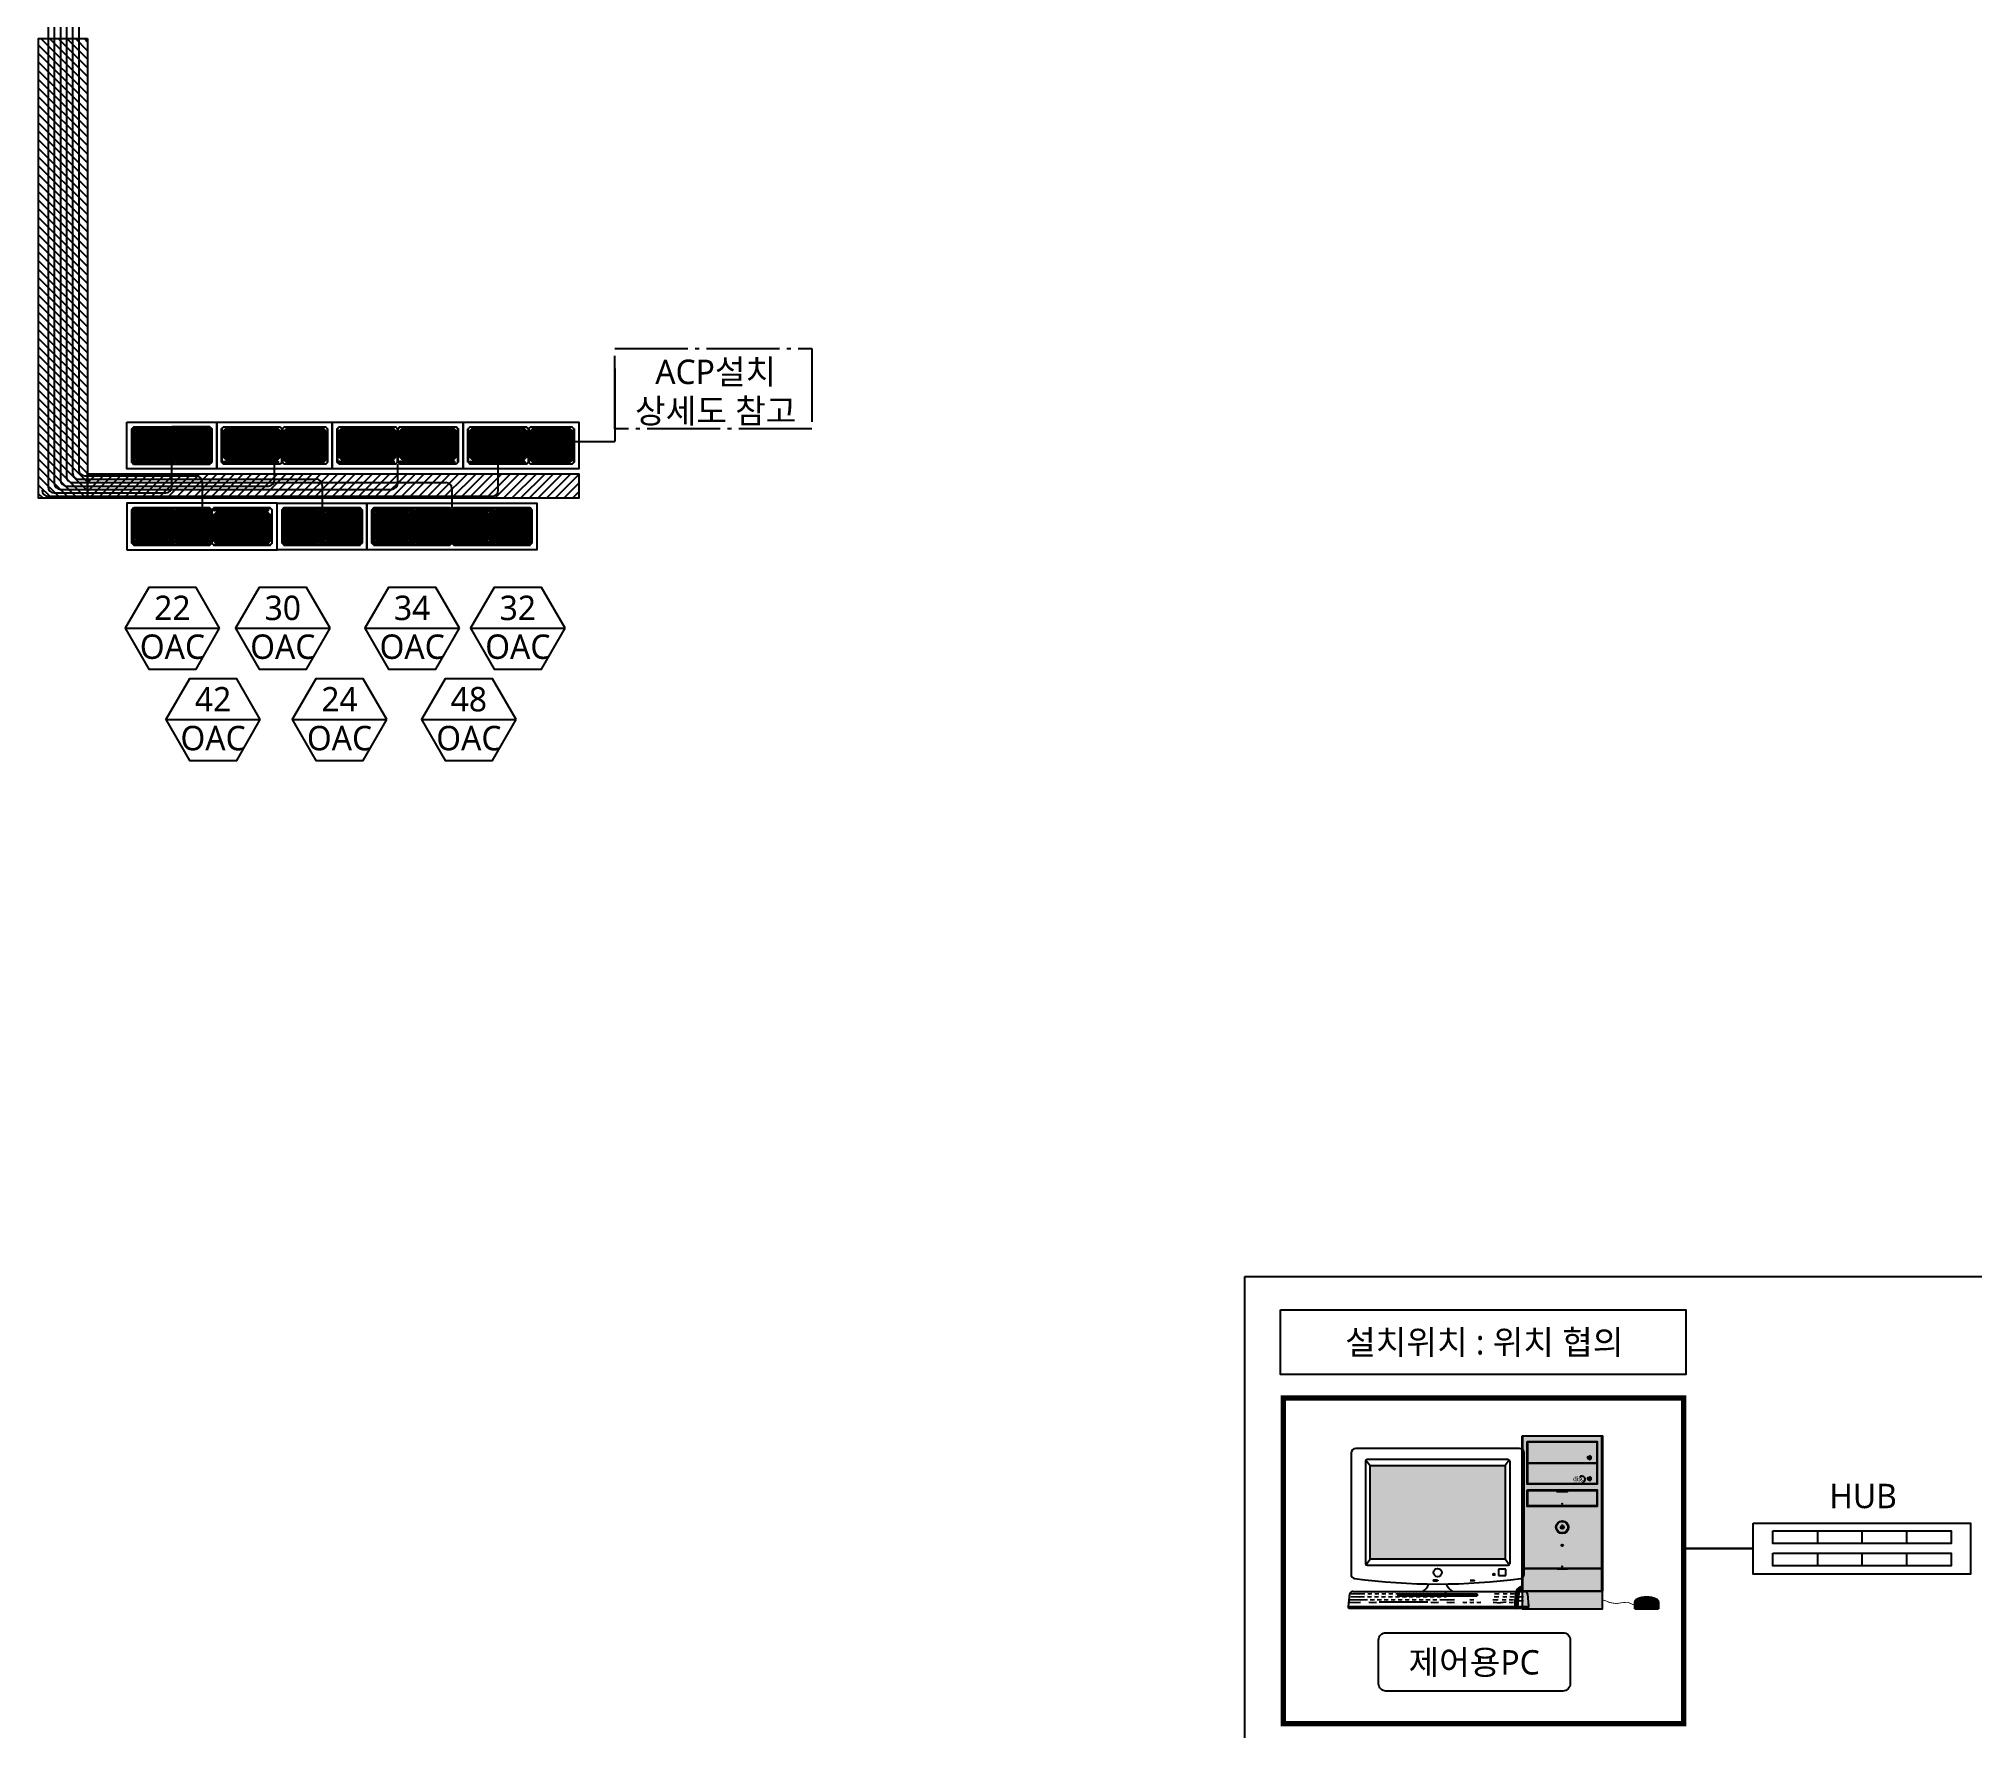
# Model space of a CAD drawing. Header units: millimetres. Extents: x 0 to 504600, y 0 to 118800.
# Drawn here: x 428215 to 467802, y 21475 to 56054 of the extents above; entities that cross this region are included whole.
import ezdxf
from ezdxf.enums import TextEntityAlignment as Align

# ---------------------------------------------------------------- set-up
doc = ezdxf.new("R2010")
doc.units = ezdxf.units.MM
doc.header["$LTSCALE"] = 200
doc.linetypes.add('15', pattern=[18.8, 15, -1.5, 0.8, -1.5])
doc.layers.get('DEFPOINTS').update_dxf_attribs({"color": 137})
for name, color, linetype in [('LG-AIRCON', 240, 'Continuous'), ('LG-RLRG', 3, 'Continuous'), ('LG-장비번호', 7, 'Continuous'), ('TEXT', 3, 'Continuous'), ('WALL-D', 3, 'Continuous')]:
    doc.layers.add(name, color=color, linetype=linetype)
doc.styles.add('LG전자', font='')
doc.styles.add('SUNJIN', font='malgun.ttf')
doc.styles.get('LG전자').set_extended_font_data('Malgun Gothic')

msp = doc.modelspace()

# ---------------------------------------------------------------- texts
at = {"layer": 'LG-장비번호', "color": 2}
for s, style, p in [('ACP설치', 'SUNJIN', (442090, 49228)), ('상세도 참고', 'SUNJIN', (442090, 48427)), ('22', 'LG전자', (430957, 44392)), ('30', 'LG전자', (433219, 44392)), ('34', 'LG전자', (435870, 44392)), ('32', 'LG전자', (438035, 44392)), ('OAC', 'LG전자', (430957, 43596)), ('OAC', 'LG전자', (433219, 43596)), ('OAC', 'LG전자', (435870, 43596)), ('OAC', 'LG전자', (438035, 43596)), ('42', 'LG전자', (431790, 42520)), ('24', 'LG전자', (434381, 42520)), ('48', 'LG전자', (437032, 42520)), ('OAC', 'LG전자', (431790, 41723)), ('OAC', 'LG전자', (434381, 41723)), ('OAC', 'LG전자', (437032, 41723))]:
    msp.add_text(s, height=500, dxfattribs=dict(at, style=style)).set_placement(p, align=Align.MIDDLE_CENTER)
at = {"layer": 'TEXT', "color": 2, "style": 'SUNJIN'}
for s, p in [('설치위치 : 위치 협의', (457840, 29352)), ('제어용PC', (457633, 22792))]:
    msp.add_text(s, height=500, dxfattribs=at).set_placement(p, align=Align.MIDDLE)
at = {"layer": 'TEXT', "color": 7, "style": 'SUNJIN'}
for s, height, p in [('dis', 94, (459745, 26502, 0)), ('Optical disk Drive', 18.81, (459771, 26478, 0))]:
    msp.add_text(s, height=height, dxfattribs=at).set_placement(p, align=Align.CENTER)
msp.add_text('c', height=94, rotation=45, dxfattribs=at).set_placement((459877, 26510, 0), align=Align.CENTER)
at = {"layer": 'TEXT', "color": 2, "style": 'SUNJIN'}
msp.add_text('HUB', height=500, dxfattribs=at).set_placement((465604, 26195), align=Align.MIDDLE_CENTER)

# ---------------------------------------------------------------- blocks, each defined once
blk = doc.blocks.new('장비번호')
at = {"layer": 'LG-장비번호', "color": 0}
blk.add_line((-516, 0), (516, 0), dxfattribs=at)
blk.add_lwpolyline([(516, 0), (258, 447), (-258, 447), (-516, 0), (-258, -447), (258, -447)], close=True, dxfattribs=at)
blk = doc.blocks.new('UXC')
at = {"layer": 'LG-AIRCON', "color": 0}
for p, q in [((-431, 41), (-431, 721)), ((-431, 721), (-430, 721)), ((-430, 721), (-430, 41)), ((-429, 725), (-394, 760)), ((-429, 725), (-428, 724)), ((-393, 760), (-428, 724)), ((-417, 651), (-413, 651)), ((-417, 111), (-417, 651)), ((-413, 661), (-340, 734)), ((-413, 661), (-410, 659)), ((-404, 647), (-413, 651)), ((-413, 651), (-413, 111)), ((-337, 731), (-410, 659)), ((-410, 659), (-401, 655)), ((-401, 647), (-404, 647)), ((-404, 115), (-404, 647)), ((-401, 655), (-334, 722)), ((-399, 653), (-401, 655)), ((-401, 647), (-401, 115)), ((-400, 316), (-400, 446)), ((-331, 720), (-399, 653)), ((-394, 760), (-393, 760)), ((352, 634), (-394, 634)), ((-394, 634), (-394, 632)), ((-394, 632), (-394, 630)), ((-394, 630), (352, 630)), ((352, 550), (-394, 550)), ((-394, 550), (-394, 549)), ((-394, 549), (-394, 546)), ((-394, 546), (352, 546)), ((352, 467), (-394, 467)), ((-394, 467), (-394, 465)), ((-394, 465), (-394, 463)), ((-394, 463), (352, 463)), ((-390, 762), (-390, 761)), ((-390, 762), (391, 762)), ((390, 761), (-390, 761)), ((-387, 645), (-387, 634)), ((-387, 645), (-383, 645)), ((-387, 630), (-387, 550)), ((-387, 546), (-387, 467)), ((-387, 463), (-387, 383)), ((-383, 634), (-383, 645)), ((-383, 550), (-383, 630)), ((-383, 467), (-383, 546)), ((-383, 383), (-383, 463)), ((-364, 645), (-364, 634)), ((-364, 645), (-360, 645)), ((-364, 630), (-364, 550)), ((-364, 546), (-364, 467)), ((-364, 383), (-364, 463)), ((-360, 634), (-360, 645)), ((-360, 550), (-360, 630)), ((-360, 467), (-360, 546)), ((-360, 383), (-360, 463)), ((-340, 734), (-337, 731)), ((-340, 645), (-340, 634)), ((-340, 645), (-336, 645)), ((-340, 630), (-340, 550)), ((-340, 546), (-340, 467)), ((-340, 463), (-340, 383)), ((-334, 722), (-337, 731)), ((-336, 634), (-336, 645)), ((-336, 550), (-336, 630)), ((-336, 467), (-336, 546)), ((-336, 383), (-336, 463)), ((-335, 670), (-335, 669)), ((-334, 670), (-335, 670)), ((-335, 669), (-334, 669)), ((-331, 720), (-334, 722)), ((-334, 674), (-333, 674)), ((-334, 674), (-334, 673)), ((-334, 673), (-334, 671)), ((-333, 672), (-334, 672)), ((-334, 669), (-334, 667)), ((-334, 668), (-333, 668)), ((-334, 667), (-334, 666)), ((-333, 666), (-334, 666)), ((-324, 677), (-333, 677)), ((-333, 676), (-333, 677)), ((-333, 673), (-333, 674)), ((-333, 671), (-333, 673)), ((-333, 667), (-333, 669)), ((-333, 666), (-333, 667)), ((-333, 664), (-333, 663)), ((-333, 663), (-324, 663)), ((-331, 670), (-332, 670)), ((-332, 669), (-331, 669)), ((-331, 669), (-331, 670)), ((-330, 738), (-330, 735)), ((-330, 738), (288, 738)), ((-330, 735), (-326, 725)), ((288, 735), (-330, 735)), ((-328, 673), (-324, 673)), ((-324, 667), (-328, 667)), ((-326, 722), (-326, 725)), ((-326, 725), (-173, 725)), ((-185, 722), (-326, 722)), ((-324, 677), (-320, 677)), ((-324, 677), (-324, 673)), ((-324, 673), (-320, 673)), ((-324, 667), (-320, 667)), ((-324, 667), (-324, 663)), ((-324, 663), (-320, 663)), ((-313, 677), (-320, 677)), ((-320, 673), (-313, 673)), ((-313, 667), (-320, 667)), ((-320, 663), (-313, 663)), ((-317, 645), (-317, 634)), ((-317, 645), (-313, 645)), ((-317, 630), (-317, 550)), ((-317, 546), (-317, 467)), ((-317, 463), (-317, 383)), ((-310, 677), (-313, 677)), ((-313, 673), (-310, 673)), ((-310, 667), (-313, 667)), ((-313, 663), (-310, 663)), ((-313, 634), (-313, 645)), ((-313, 550), (-313, 630)), ((-313, 467), (-313, 546)), ((-313, 383), (-313, 463)), ((268, 677), (-310, 677)), ((-310, 673), (-310, 677)), ((-310, 673), (268, 673)), ((-285, 667), (-310, 667)), ((-310, 667), (-310, 663)), ((-310, 663), (-285, 663)), ((258, 718), (-300, 718)), ((-300, 718), (-300, 716)), ((-300, 716), (-300, 714)), ((-300, 714), (258, 714)), ((-293, 721), (-293, 718)), ((-293, 721), (-289, 721)), ((-293, 714), (-293, 677)), ((-293, 673), (-293, 667)), ((-293, 663), (-293, 634)), ((-293, 630), (-293, 550)), ((-293, 546), (-293, 467)), ((-293, 463), (-293, 383)), ((-289, 718), (-289, 721)), ((-289, 677), (-289, 714)), ((-289, 667), (-289, 673)), ((-289, 634), (-289, 663)), ((-289, 550), (-289, 630)), ((-289, 467), (-289, 546)), ((-289, 383), (-289, 463)), ((-285, 667), (-285, 663)), ((-270, 721), (-270, 718)), ((-270, 721), (-266, 721)), ((-270, 714), (-270, 677)), ((-270, 673), (-270, 634)), ((-270, 630), (-270, 550)), ((-270, 546), (-270, 467)), ((-270, 463), (-270, 383)), ((-266, 718), (-266, 721)), ((-266, 677), (-266, 714)), ((-266, 634), (-266, 673)), ((-266, 550), (-266, 630)), ((-266, 467), (-266, 546)), ((-266, 383), (-266, 463)), ((-246, 721), (-246, 718)), ((-246, 721), (-242, 721)), ((-246, 714), (-246, 677)), ((-246, 673), (-246, 634)), ((-246, 630), (-246, 550)), ((-246, 546), (-246, 467)), ((-246, 463), (-246, 383)), ((-242, 718), (-242, 721)), ((-242, 677), (-242, 714)), ((-242, 634), (-242, 673)), ((-242, 550), (-242, 630)), ((-242, 467), (-242, 546)), ((-242, 383), (-242, 463)), ((-223, 721), (-223, 718)), ((-223, 721), (-219, 721)), ((-223, 714), (-223, 677)), ((-223, 673), (-223, 634)), ((-223, 630), (-223, 550)), ((-223, 546), (-223, 467)), ((-223, 463), (-223, 383)), ((-219, 718), (-219, 721)), ((-219, 677), (-219, 714)), ((-219, 634), (-219, 673)), ((-219, 550), (-219, 630)), ((-219, 467), (-219, 546)), ((-219, 383), (-219, 463)), ((-199, 721), (-199, 718)), ((-199, 721), (-195, 721)), ((-199, 714), (-199, 677)), ((-199, 673), (-199, 634)), ((-199, 630), (-199, 550)), ((-199, 546), (-199, 467)), ((-199, 463), (-199, 383)), ((-195, 718), (-195, 721)), ((-195, 677), (-195, 714)), ((-195, 634), (-195, 673)), ((-195, 550), (-195, 630)), ((-195, 467), (-195, 546)), ((-195, 383), (-195, 463)), ((-176, 721), (-176, 718)), ((-176, 721), (-172, 721)), ((-176, 714), (-176, 677)), ((-176, 673), (-176, 634)), ((-176, 630), (-176, 550)), ((-176, 546), (-176, 467)), ((-176, 463), (-176, 383)), ((-172, 718), (-172, 721)), ((-172, 677), (-172, 714)), ((-172, 634), (-172, 673)), ((-172, 550), (-172, 630)), ((-172, 467), (-172, 546)), ((-172, 383), (-172, 463)), ((-152, 721), (-152, 718)), ((-152, 721), (-148, 721)), ((-152, 714), (-152, 677)), ((-152, 673), (-152, 634)), ((-152, 630), (-152, 550)), ((-152, 546), (-152, 467)), ((-152, 463), (-152, 383)), ((-148, 677), (-148, 721)), ((-148, 634), (-148, 673)), ((-148, 550), (-148, 630)), ((-148, 467), (-148, 546)), ((-148, 383), (-148, 463)), ((-129, 721), (-129, 718)), ((-129, 721), (-125, 721)), ((-129, 714), (-129, 677)), ((-129, 673), (-129, 634)), ((-129, 630), (-129, 550)), ((-129, 546), (-129, 467)), ((-129, 463), (-129, 383)), ((-125, 718), (-125, 721)), ((-125, 677), (-125, 714)), ((-125, 634), (-125, 673)), ((-125, 550), (-125, 630)), ((-125, 467), (-125, 546)), ((-125, 383), (-125, 463)), ((74, 731), (-115, 731)), ((-105, 721), (-105, 718)), ((-105, 721), (-101, 721)), ((-105, 714), (-105, 677)), ((-105, 673), (-105, 634)), ((-105, 630), (-105, 550)), ((-105, 546), (-105, 467)), ((-105, 463), (-105, 383)), ((-101, 718), (-101, 721)), ((-101, 677), (-101, 714)), ((-101, 634), (-101, 673)), ((-101, 550), (-101, 630)), ((-101, 467), (-101, 546)), ((-101, 383), (-101, 463)), ((-82, 721), (-82, 718)), ((-82, 721), (-78, 721)), ((-82, 714), (-82, 677)), ((-82, 673), (-82, 634)), ((-82, 630), (-82, 550)), ((-82, 546), (-82, 467)), ((-82, 463), (-82, 463)), ((-82, 463), (-82, 383)), ((-78, 718), (-78, 721)), ((-78, 677), (-78, 714)), ((-78, 634), (-78, 673)), ((-78, 550), (-78, 630)), ((-78, 467), (-78, 546)), ((-78, 383), (-78, 463)), ((-65, 729), (25, 729)), ((-58, 721), (-58, 718)), ((-58, 721), (-54, 721)), ((-58, 714), (-58, 677)), ((-58, 673), (-58, 634)), ((-58, 630), (-58, 550)), ((-58, 546), (-58, 467)), ((-58, 463), (-58, 383)), ((-54, 731), (14, 731)), ((-54, 718), (-54, 721)), ((-54, 677), (-54, 714)), ((-54, 634), (-54, 673)), ((-54, 550), (-54, 630)), ((-54, 552), (-53, 550)), ((-54, 467), (-54, 546)), ((-54, 489), (-48, 478)), ((-54, 383), (-54, 463)), ((-35, 721), (-35, 718)), ((-35, 721), (-31, 721)), ((-35, 714), (-35, 677)), ((-35, 673), (-35, 634)), ((-35, 630), (-35, 550)), ((-35, 546), (-35, 467)), ((-35, 463), (-35, 383)), ((-31, 718), (-31, 721)), ((-31, 677), (-31, 714)), ((-31, 634), (-31, 673)), ((-31, 550), (-31, 630)), ((-31, 467), (-31, 546)), ((-31, 383), (-31, 463)), ((-11, 721), (-11, 718)), ((-11, 721), (-7, 721)), ((-11, 714), (-11, 677)), ((-11, 673), (-11, 634)), ((-11, 630), (-11, 550)), ((-11, 546), (-11, 467)), ((-11, 463), (-11, 383)), ((-7, 718), (-7, 721)), ((-7, 677), (-7, 714)), ((-7, 634), (-7, 673)), ((-7, 550), (-7, 630)), ((-7, 467), (-7, 546)), ((-7, 383), (-7, 463)), ((12, 721), (12, 718)), ((12, 721), (16, 721)), ((12, 714), (12, 677)), ((12, 673), (12, 634)), ((12, 630), (12, 550)), ((12, 546), (12, 467)), ((12, 463), (12, 383)), ((16, 718), (16, 721)), ((16, 677), (16, 714)), ((16, 634), (16, 673)), ((16, 550), (16, 630)), ((16, 467), (16, 546)), ((16, 383), (16, 463)), ((36, 721), (36, 718)), ((36, 721), (40, 721)), ((36, 714), (36, 677)), ((36, 673), (36, 634)), ((36, 630), (36, 550)), ((36, 546), (36, 467)), ((36, 463), (36, 383)), ((40, 718), (40, 721)), ((40, 677), (40, 714)), ((40, 634), (40, 673)), ((40, 550), (40, 630)), ((40, 467), (40, 546)), ((40, 383), (40, 463)), ((59, 721), (59, 718)), ((59, 721), (63, 721)), ((59, 714), (59, 677)), ((59, 673), (59, 634)), ((59, 630), (59, 550)), ((59, 546), (59, 467)), ((59, 463), (59, 383)), ((63, 718), (63, 721)), ((63, 677), (63, 714)), ((63, 634), (63, 673)), ((63, 550), (63, 630)), ((63, 467), (63, 546)), ((63, 383), (63, 463)), ((83, 721), (83, 718)), ((83, 721), (87, 721)), ((83, 714), (83, 677)), ((83, 673), (83, 634)), ((83, 630), (83, 550)), ((83, 546), (83, 467)), ((83, 463), (83, 383)), ((87, 718), (87, 721)), ((87, 677), (87, 714)), ((87, 634), (87, 673)), ((87, 550), (87, 630)), ((87, 467), (87, 546)), ((87, 383), (87, 463)), ((106, 721), (106, 718)), ((106, 721), (110, 721)), ((106, 714), (106, 677)), ((106, 673), (106, 634)), ((106, 630), (106, 550)), ((106, 546), (106, 467)), ((106, 463), (106, 383)), ((110, 718), (110, 721)), ((110, 677), (110, 714)), ((110, 634), (110, 673)), ((110, 550), (110, 630)), ((110, 467), (110, 546)), ((110, 383), (110, 463)), ((130, 721), (130, 718)), ((130, 721), (134, 721)), ((130, 714), (130, 677)), ((130, 673), (130, 550)), ((130, 546), (130, 467)), ((130, 463), (130, 383)), ((131, 725), (284, 725)), ((134, 718), (134, 721)), ((134, 677), (134, 714)), ((134, 634), (134, 673)), ((134, 550), (134, 630)), ((134, 467), (134, 546)), ((134, 383), (134, 463)), ((284, 722), (144, 722)), ((153, 721), (153, 718)), ((153, 721), (157, 721)), ((153, 714), (153, 677)), ((153, 673), (153, 634)), ((153, 630), (153, 550)), ((153, 546), (153, 467)), ((153, 463), (153, 383)), ((157, 718), (157, 721)), ((157, 677), (157, 714)), ((157, 634), (157, 673)), ((157, 550), (157, 630)), ((157, 467), (157, 546)), ((157, 383), (157, 463)), ((177, 721), (177, 718)), ((177, 721), (181, 721)), ((177, 714), (177, 677)), ((177, 673), (177, 634)), ((177, 630), (177, 550)), ((177, 546), (177, 467)), ((177, 463), (177, 383)), ((181, 718), (181, 721)), ((181, 677), (181, 714)), ((181, 634), (181, 673)), ((181, 550), (181, 630)), ((181, 467), (181, 546)), ((181, 383), (181, 463)), ((200, 721), (200, 718)), ((200, 721), (204, 721)), ((200, 714), (200, 677)), ((200, 673), (200, 634)), ((200, 630), (200, 550)), ((200, 546), (200, 467)), ((200, 463), (200, 383)), ((204, 718), (204, 721)), ((204, 677), (204, 714)), ((204, 634), (204, 673)), ((204, 550), (204, 630)), ((204, 467), (204, 546)), ((204, 383), (204, 463)), ((224, 721), (224, 718)), ((224, 721), (228, 721)), ((224, 714), (224, 677)), ((224, 673), (224, 634)), ((224, 630), (224, 550)), ((224, 546), (224, 467)), ((224, 463), (224, 383)), ((228, 718), (228, 721)), ((228, 677), (228, 714)), ((228, 634), (228, 673)), ((228, 550), (228, 630)), ((228, 588), (229, 587)), ((228, 467), (228, 546)), ((228, 383), (228, 463)), ((268, 667), (243, 667)), ((243, 667), (243, 663)), ((243, 663), (268, 663)), ((247, 721), (247, 718)), ((247, 721), (251, 721)), ((247, 714), (247, 677)), ((247, 673), (247, 667)), ((247, 663), (247, 634)), ((247, 630), (247, 550)), ((247, 546), (247, 467)), ((247, 463), (247, 383)), ((251, 718), (251, 721)), ((251, 677), (251, 714)), ((251, 667), (251, 673)), ((251, 634), (251, 663)), ((251, 550), (251, 630)), ((251, 467), (251, 546)), ((251, 383), (251, 463)), ((258, 718), (258, 716)), ((258, 716), (258, 714)), ((271, 677), (268, 677)), ((268, 673), (268, 677)), ((268, 673), (271, 673)), ((271, 667), (268, 667)), ((268, 667), (268, 663)), ((268, 663), (271, 663)), ((278, 677), (271, 677)), ((271, 673), (278, 673)), ((278, 667), (271, 667)), ((271, 663), (278, 663)), ((271, 645), (271, 634)), ((271, 645), (275, 645)), ((271, 630), (271, 550)), ((271, 546), (271, 467)), ((271, 463), (271, 383)), ((275, 634), (275, 645)), ((275, 550), (275, 630)), ((275, 467), (275, 546)), ((275, 383), (275, 463)), ((282, 677), (278, 677)), ((278, 673), (282, 673)), ((282, 667), (278, 667)), ((278, 663), (282, 663)), ((291, 677), (282, 677)), ((282, 677), (282, 673)), ((282, 673), (286, 673)), ((286, 667), (282, 667)), ((282, 667), (282, 663)), ((282, 663), (291, 663)), ((284, 725), (288, 735)), ((284, 722), (284, 725)), ((288, 738), (288, 735)), ((289, 670), (289, 669)), ((290, 670), (289, 670)), ((289, 669), (290, 669)), ((290, 720), (292, 722)), ((357, 653), (290, 720)), ((291, 676), (291, 677)), ((291, 674), (292, 674)), ((291, 674), (291, 673)), ((291, 673), (291, 671)), ((292, 672), (291, 672)), ((291, 669), (291, 667)), ((291, 668), (292, 668)), ((291, 667), (291, 666)), ((292, 666), (291, 666)), ((296, 731), (292, 722)), ((292, 722), (359, 655)), ((292, 673), (292, 674)), ((292, 671), (292, 673)), ((293, 670), (292, 670)), ((292, 667), (292, 669)), ((292, 669), (293, 669)), ((292, 666), (292, 667)), ((293, 669), (293, 670)), ((294, 645), (294, 634)), ((294, 645), (298, 645)), ((294, 630), (294, 550)), ((294, 546), (294, 467)), ((294, 463), (294, 383)), ((296, 731), (298, 734)), ((368, 658), (296, 731)), ((298, 734), (371, 661)), ((298, 634), (298, 645)), ((298, 550), (298, 630)), ((298, 467), (298, 546)), ((298, 383), (298, 463)), ((318, 645), (318, 634)), ((322, 645), (318, 645)), ((318, 630), (318, 550)), ((318, 546), (318, 467)), ((318, 463), (318, 383)), ((322, 634), (322, 645)), ((322, 550), (322, 630)), ((322, 467), (322, 546)), ((322, 383), (322, 463)), ((341, 645), (341, 634)), ((341, 645), (345, 645)), ((341, 630), (341, 550)), ((341, 546), (341, 467)), ((341, 463), (341, 383)), ((345, 634), (345, 645)), ((345, 550), (345, 630)), ((345, 467), (345, 546)), ((345, 383), (345, 463)), ((352, 634), (352, 632)), ((352, 632), (352, 630)), ((352, 550), (352, 549)), ((352, 549), (352, 546)), ((352, 467), (352, 465)), ((352, 465), (352, 463)), ((357, 653), (359, 655)), ((359, 655), (368, 658)), ((359, 115), (359, 647)), ((359, 647), (362, 647)), ((359, 446), (359, 316)), ((372, 651), (362, 647)), ((362, 647), (362, 115)), ((368, 658), (371, 661)), ((372, 111), (372, 651)), ((372, 651), (375, 651)), ((375, 651), (375, 111)), ((390, 761), (390, 733)), ((390, 733), (390, 761)), ((390, 733), (390, 30)), ((390, 30), (390, 733)), ((1168, 762), (391, 762)), ((391, 733), (391, 761)), ((391, 761), (391, 733)), ((391, 761), (1168, 761)), ((391, 30), (391, 733)), ((391, 733), (391, 30)), ((406, 651), (410, 651)), ((406, 111), (406, 651)), ((410, 661), (483, 734)), ((410, 661), (413, 659)), ((419, 647), (410, 651)), ((410, 651), (410, 111)), ((486, 731), (413, 659)), ((413, 659), (422, 655)), ((422, 647), (419, 647)), ((419, 115), (419, 647)), ((422, 655), (489, 722)), ((424, 653), (422, 655)), ((422, 647), (422, 115)), ((423, 316), (423, 446)), ((492, 720), (424, 653)), ((429, 634), (429, 632)), ((1175, 634), (429, 634)), ((429, 632), (429, 630)), ((429, 630), (1175, 630)), ((429, 550), (429, 549)), ((1175, 550), (429, 550)), ((429, 549), (429, 546)), ((429, 546), (1175, 546)), ((1175, 467), (429, 467)), ((429, 467), (429, 465)), ((429, 465), (429, 463)), ((429, 463), (1175, 463)), ((436, 645), (436, 634)), ((436, 645), (440, 645)), ((436, 630), (436, 550)), ((436, 546), (436, 467)), ((436, 463), (436, 383)), ((440, 634), (440, 645)), ((440, 550), (440, 630)), ((440, 467), (440, 546)), ((440, 383), (440, 463)), ((459, 645), (463, 645)), ((459, 645), (459, 634)), ((459, 630), (459, 550)), ((459, 546), (459, 467)), ((459, 383), (459, 463)), ((463, 634), (463, 645)), ((463, 550), (463, 630)), ((463, 467), (463, 546)), ((463, 383), (463, 463)), ((483, 734), (486, 731)), ((483, 645), (487, 645)), ((483, 645), (483, 634)), ((483, 630), (483, 550)), ((483, 546), (483, 467)), ((483, 463), (483, 383)), ((489, 722), (486, 731)), ((487, 634), (487, 645)), ((487, 550), (487, 630)), ((487, 467), (487, 546)), ((487, 383), (487, 463)), ((488, 670), (488, 669)), ((489, 670), (488, 670)), ((488, 669), (489, 669)), ((492, 720), (489, 722)), ((489, 674), (490, 674)), ((489, 674), (489, 673)), ((489, 673), (489, 671)), ((490, 672), (489, 672)), ((489, 669), (489, 667)), ((489, 668), (490, 668)), ((489, 667), (489, 666)), ((490, 666), (489, 666)), ((490, 676), (490, 677)), ((499, 677), (490, 677)), ((490, 673), (490, 674)), ((490, 671), (490, 673)), ((490, 667), (490, 669)), ((490, 666), (490, 667)), ((490, 664), (490, 663)), ((490, 663), (499, 663)), ((492, 670), (491, 670)), ((491, 669), (492, 669)), ((492, 669), (492, 670)), ((493, 738), (493, 735)), ((493, 738), (1111, 738)), ((493, 735), (497, 725)), ((1111, 735), (493, 735)), ((495, 673), (499, 673)), ((499, 667), (495, 667)), ((497, 722), (497, 725)), ((497, 725), (651, 725)), ((638, 722), (497, 722)), ((499, 677), (499, 673)), ((499, 677), (503, 677)), ((499, 673), (503, 673)), ((499, 667), (499, 663)), ((499, 667), (503, 667)), ((499, 663), (503, 663)), ((510, 677), (503, 677)), ((503, 673), (510, 673)), ((510, 667), (503, 667)), ((503, 663), (510, 663)), ((506, 645), (510, 645)), ((506, 645), (506, 634)), ((506, 630), (506, 550)), ((506, 546), (506, 467)), ((506, 463), (506, 383)), ((513, 677), (510, 677)), ((510, 673), (513, 673)), ((513, 667), (510, 667)), ((510, 663), (513, 663)), ((510, 634), (510, 645)), ((510, 550), (510, 630)), ((510, 467), (510, 546)), ((510, 383), (510, 463)), ((1091, 677), (513, 677)), ((513, 673), (513, 677)), ((513, 673), (1091, 673)), ((513, 667), (513, 663)), ((538, 667), (513, 667)), ((513, 663), (538, 663)), ((523, 718), (523, 716)), ((1081, 718), (523, 718)), ((523, 716), (523, 714)), ((523, 714), (1081, 714)), ((530, 721), (534, 721)), ((530, 721), (530, 718)), ((530, 714), (530, 677)), ((530, 673), (530, 667)), ((530, 663), (530, 634)), ((530, 630), (530, 550)), ((530, 546), (530, 467)), ((530, 463), (530, 383)), ((534, 718), (534, 721)), ((534, 677), (534, 714)), ((534, 667), (534, 673)), ((534, 634), (534, 663)), ((534, 550), (534, 630)), ((534, 467), (534, 546)), ((534, 383), (534, 463)), ((538, 667), (538, 663)), ((553, 721), (557, 721)), ((553, 721), (553, 718)), ((553, 714), (553, 677)), ((553, 673), (553, 634)), ((553, 630), (553, 550)), ((553, 546), (553, 467)), ((553, 463), (553, 383)), ((557, 718), (557, 721)), ((557, 677), (557, 714)), ((557, 634), (557, 673)), ((557, 550), (557, 630)), ((557, 467), (557, 546)), ((557, 383), (557, 463)), ((577, 721), (581, 721)), ((577, 721), (577, 718)), ((577, 714), (577, 677)), ((577, 673), (577, 634)), ((577, 630), (577, 550)), ((577, 546), (577, 467)), ((577, 463), (577, 383)), ((581, 718), (581, 721)), ((581, 677), (581, 714)), ((581, 634), (581, 673)), ((581, 550), (581, 630)), ((581, 467), (581, 546)), ((581, 383), (581, 463)), ((600, 721), (604, 721)), ((600, 721), (600, 718)), ((600, 714), (600, 677)), ((600, 673), (600, 634)), ((600, 630), (600, 550)), ((600, 546), (600, 467)), ((600, 463), (600, 383)), ((604, 718), (604, 721)), ((604, 677), (604, 714)), ((604, 634), (604, 673)), ((604, 550), (604, 630)), ((604, 467), (604, 546)), ((604, 383), (604, 463)), ((624, 721), (624, 718)), ((624, 721), (628, 721)), ((624, 714), (624, 677)), ((624, 673), (624, 634)), ((624, 630), (624, 550)), ((624, 546), (624, 467)), ((624, 463), (624, 383)), ((628, 718), (628, 721)), ((628, 677), (628, 714)), ((628, 634), (628, 673)), ((628, 550), (628, 630)), ((628, 467), (628, 546)), ((628, 383), (628, 463)), ((647, 721), (647, 718)), ((647, 721), (651, 721)), ((647, 714), (647, 677)), ((647, 673), (647, 634)), ((647, 630), (647, 550)), ((647, 546), (647, 467)), ((647, 463), (647, 383)), ((651, 718), (651, 721)), ((651, 677), (651, 714)), ((651, 634), (651, 673)), ((651, 550), (651, 630)), ((651, 467), (651, 546)), ((651, 383), (651, 463)), ((671, 721), (675, 721)), ((671, 721), (671, 718)), ((671, 714), (671, 677)), ((671, 673), (671, 634)), ((671, 630), (671, 550)), ((671, 546), (671, 467)), ((671, 463), (671, 383)), ((675, 677), (675, 721)), ((675, 634), (675, 673)), ((675, 550), (675, 630)), ((675, 467), (675, 546)), ((675, 383), (675, 463)), ((694, 721), (698, 721)), ((694, 721), (694, 718)), ((694, 714), (694, 677)), ((694, 673), (694, 634)), ((694, 630), (694, 550)), ((694, 546), (694, 467)), ((694, 463), (694, 383)), ((698, 718), (698, 721)), ((698, 677), (698, 714)), ((698, 634), (698, 673)), ((698, 550), (698, 630)), ((698, 467), (698, 546)), ((698, 383), (698, 463)), ((897, 731), (708, 731)), ((718, 721), (722, 721)), ((718, 721), (718, 718)), ((718, 714), (718, 677)), ((718, 673), (718, 634)), ((718, 630), (718, 550)), ((718, 546), (718, 467)), ((718, 463), (718, 383)), ((722, 718), (722, 721)), ((722, 677), (722, 714)), ((722, 634), (722, 673)), ((722, 550), (722, 630)), ((722, 467), (722, 546)), ((722, 383), (722, 463)), ((741, 721), (745, 721)), ((741, 721), (741, 718)), ((741, 714), (741, 677)), ((741, 673), (741, 634)), ((741, 630), (741, 550)), ((741, 546), (741, 467)), ((741, 463), (741, 463)), ((741, 463), (741, 383)), ((745, 718), (745, 721)), ((745, 677), (745, 714)), ((745, 634), (745, 673)), ((745, 550), (745, 630)), ((745, 467), (745, 546)), ((745, 383), (745, 463)), ((758, 729), (848, 729)), ((765, 721), (769, 721)), ((765, 721), (765, 718)), ((765, 714), (765, 677)), ((765, 673), (765, 634)), ((765, 630), (765, 550)), ((765, 546), (765, 467)), ((765, 463), (765, 383)), ((769, 731), (837, 731)), ((769, 718), (769, 721)), ((769, 677), (769, 714)), ((769, 634), (769, 673)), ((769, 550), (769, 630)), ((769, 552), (770, 550)), ((769, 467), (769, 546)), ((769, 489), (775, 478)), ((769, 383), (769, 463)), ((788, 721), (788, 718)), ((788, 721), (792, 721)), ((788, 714), (788, 677)), ((788, 673), (788, 634)), ((788, 630), (788, 550)), ((788, 546), (788, 467)), ((788, 463), (788, 383)), ((792, 718), (792, 721)), ((792, 677), (792, 714)), ((792, 634), (792, 673)), ((792, 550), (792, 630)), ((792, 467), (792, 546)), ((792, 383), (792, 463)), ((812, 721), (816, 721)), ((812, 721), (812, 718)), ((812, 714), (812, 677)), ((812, 673), (812, 634)), ((812, 630), (812, 550)), ((812, 546), (812, 467)), ((812, 463), (812, 383)), ((816, 718), (816, 721)), ((816, 677), (816, 714)), ((816, 634), (816, 673)), ((816, 550), (816, 630)), ((816, 467), (816, 546)), ((816, 383), (816, 463)), ((835, 721), (839, 721)), ((835, 721), (835, 718)), ((835, 714), (835, 677)), ((835, 673), (835, 634)), ((835, 630), (835, 550)), ((835, 546), (835, 467)), ((835, 463), (835, 383)), ((839, 718), (839, 721)), ((839, 677), (839, 714)), ((839, 634), (839, 673)), ((839, 550), (839, 630)), ((839, 467), (839, 546)), ((839, 383), (839, 463)), ((859, 721), (863, 721)), ((859, 721), (859, 718)), ((859, 714), (859, 677)), ((859, 673), (859, 634)), ((859, 630), (859, 550)), ((859, 546), (859, 467)), ((859, 463), (859, 383)), ((863, 718), (863, 721)), ((863, 677), (863, 714)), ((863, 634), (863, 673)), ((863, 550), (863, 630)), ((863, 467), (863, 546)), ((863, 383), (863, 463)), ((882, 721), (886, 721)), ((882, 721), (882, 718)), ((882, 714), (882, 677)), ((882, 673), (882, 634)), ((882, 630), (882, 550)), ((882, 546), (882, 467)), ((882, 463), (882, 383)), ((886, 718), (886, 721)), ((886, 677), (886, 714)), ((886, 634), (886, 673)), ((886, 550), (886, 630)), ((886, 467), (886, 546)), ((886, 383), (886, 463)), ((906, 721), (910, 721)), ((906, 721), (906, 718)), ((906, 714), (906, 677)), ((906, 673), (906, 634)), ((906, 630), (906, 550)), ((906, 546), (906, 467)), ((906, 463), (906, 383)), ((910, 718), (910, 721)), ((910, 677), (910, 714)), ((910, 634), (910, 673)), ((910, 550), (910, 630)), ((910, 467), (910, 546)), ((910, 383), (910, 463)), ((929, 721), (929, 718)), ((929, 721), (933, 721)), ((929, 714), (929, 677)), ((929, 673), (929, 634)), ((929, 630), (929, 550)), ((929, 546), (929, 467)), ((929, 463), (929, 383)), ((933, 718), (933, 721)), ((933, 677), (933, 714)), ((933, 634), (933, 673)), ((933, 550), (933, 630)), ((933, 467), (933, 546)), ((933, 383), (933, 463)), ((953, 721), (957, 721)), ((953, 721), (953, 718)), ((953, 714), (953, 677)), ((953, 673), (953, 550)), ((953, 546), (953, 467)), ((953, 463), (953, 383)), ((954, 725), (1107, 725)), ((957, 718), (957, 721)), ((957, 677), (957, 714)), ((957, 634), (957, 673)), ((957, 550), (957, 630)), ((957, 467), (957, 546)), ((957, 383), (957, 463)), ((1107, 722), (967, 722)), ((976, 721), (980, 721)), ((976, 721), (976, 718)), ((976, 714), (976, 677)), ((976, 673), (976, 634)), ((976, 630), (976, 550)), ((976, 546), (976, 467)), ((976, 463), (976, 383)), ((980, 718), (980, 721)), ((980, 677), (980, 714)), ((980, 634), (980, 673)), ((980, 550), (980, 630)), ((980, 467), (980, 546)), ((980, 383), (980, 463)), ((1000, 721), (1004, 721)), ((1000, 721), (1000, 718)), ((1000, 714), (1000, 677)), ((1000, 673), (1000, 634)), ((1000, 630), (1000, 550)), ((1000, 546), (1000, 467)), ((1000, 463), (1000, 383)), ((1004, 718), (1004, 721)), ((1004, 677), (1004, 714)), ((1004, 634), (1004, 673)), ((1004, 550), (1004, 630)), ((1004, 467), (1004, 546)), ((1004, 383), (1004, 463)), ((1023, 721), (1027, 721)), ((1023, 721), (1023, 718)), ((1023, 714), (1023, 677)), ((1023, 673), (1023, 634)), ((1023, 630), (1023, 550)), ((1023, 546), (1023, 467)), ((1023, 463), (1023, 383)), ((1027, 718), (1027, 721)), ((1027, 677), (1027, 714)), ((1027, 634), (1027, 673)), ((1027, 550), (1027, 630)), ((1027, 467), (1027, 546)), ((1027, 383), (1027, 463)), ((1047, 721), (1051, 721)), ((1047, 721), (1047, 718)), ((1047, 714), (1047, 677)), ((1047, 673), (1047, 634)), ((1047, 630), (1047, 550)), ((1047, 546), (1047, 467)), ((1047, 463), (1047, 383)), ((1051, 718), (1051, 721)), ((1051, 677), (1051, 714)), ((1051, 634), (1051, 673)), ((1051, 550), (1051, 630)), ((1051, 588), (1052, 587)), ((1051, 467), (1051, 546)), ((1051, 383), (1051, 463)), ((1091, 667), (1066, 667)), ((1066, 667), (1066, 663)), ((1066, 663), (1091, 663)), ((1070, 721), (1074, 721)), ((1070, 721), (1070, 718)), ((1070, 714), (1070, 677)), ((1070, 673), (1070, 667)), ((1070, 663), (1070, 634)), ((1070, 630), (1070, 550)), ((1070, 546), (1070, 467)), ((1070, 463), (1070, 383)), ((1074, 718), (1074, 721)), ((1074, 677), (1074, 714)), ((1074, 667), (1074, 673)), ((1074, 634), (1074, 663)), ((1074, 550), (1074, 630)), ((1074, 467), (1074, 546)), ((1074, 383), (1074, 463)), ((1081, 718), (1081, 716)), ((1081, 716), (1081, 714)), ((1094, 677), (1091, 677)), ((1091, 673), (1091, 677)), ((1091, 673), (1094, 673)), ((1094, 667), (1091, 667)), ((1091, 667), (1091, 663)), ((1091, 663), (1094, 663)), ((1101, 677), (1094, 677)), ((1094, 673), (1101, 673)), ((1101, 667), (1094, 667)), ((1094, 663), (1101, 663)), ((1094, 645), (1098, 645)), ((1094, 645), (1094, 634)), ((1094, 630), (1094, 550)), ((1094, 546), (1094, 467)), ((1094, 463), (1094, 383)), ((1098, 634), (1098, 645)), ((1098, 550), (1098, 630)), ((1098, 467), (1098, 546)), ((1098, 383), (1098, 463)), ((1105, 677), (1101, 677)), ((1101, 673), (1105, 673)), ((1105, 667), (1101, 667)), ((1101, 663), (1105, 663)), ((1105, 677), (1105, 673)), ((1114, 677), (1105, 677)), ((1105, 673), (1109, 673)), ((1105, 667), (1105, 663)), ((1109, 667), (1105, 667)), ((1105, 663), (1114, 663)), ((1107, 725), (1111, 735)), ((1107, 722), (1107, 725)), ((1111, 738), (1111, 735)), ((1112, 670), (1112, 669)), ((1113, 670), (1112, 670)), ((1112, 669), (1113, 669)), ((1113, 720), (1115, 722)), ((1180, 653), (1113, 720)), ((1114, 676), (1114, 677)), ((1114, 674), (1114, 673)), ((1114, 674), (1115, 674)), ((1114, 673), (1114, 671)), ((1115, 672), (1114, 672)), ((1114, 669), (1114, 667)), ((1114, 668), (1115, 668)), ((1114, 667), (1114, 666)), ((1115, 666), (1114, 666)), ((1119, 731), (1115, 722)), ((1115, 722), (1182, 655)), ((1115, 673), (1115, 674)), ((1115, 671), (1115, 673)), ((1117, 670), (1115, 670)), ((1115, 669), (1117, 669)), ((1115, 667), (1115, 669)), ((1115, 666), (1115, 667)), ((1117, 669), (1117, 670)), ((1117, 645), (1117, 634)), ((1117, 645), (1121, 645)), ((1117, 630), (1117, 550)), ((1117, 546), (1117, 467)), ((1117, 463), (1117, 383)), ((1119, 731), (1121, 734)), ((1191, 658), (1119, 731)), ((1121, 734), (1194, 661)), ((1121, 634), (1121, 645)), ((1121, 550), (1121, 630)), ((1121, 467), (1121, 546)), ((1121, 383), (1121, 463)), ((1145, 645), (1141, 645)), ((1141, 645), (1141, 634)), ((1141, 630), (1141, 550)), ((1141, 546), (1141, 467)), ((1141, 463), (1141, 383)), ((1145, 634), (1145, 645)), ((1145, 550), (1145, 630)), ((1145, 467), (1145, 546)), ((1145, 383), (1145, 463)), ((1164, 645), (1168, 645)), ((1164, 645), (1164, 634)), ((1164, 630), (1164, 550)), ((1164, 546), (1164, 467)), ((1164, 463), (1164, 383)), ((1168, 762), (1168, 761)), ((1168, 634), (1168, 645)), ((1168, 550), (1168, 630)), ((1168, 467), (1168, 546)), ((1168, 383), (1168, 463)), ((1172, 760), (1171, 760)), ((1171, 760), (1207, 724)), ((1207, 725), (1172, 760)), ((1175, 634), (1175, 632)), ((1175, 632), (1175, 630)), ((1175, 550), (1175, 549)), ((1175, 549), (1175, 546)), ((1175, 467), (1175, 465)), ((1175, 465), (1175, 463)), ((1180, 653), (1182, 655)), ((1182, 655), (1191, 658)), ((1182, 115), (1182, 647)), ((1182, 647), (1185, 647)), ((1182, 446), (1182, 316)), ((1195, 651), (1185, 647)), ((1185, 647), (1185, 115)), ((1191, 658), (1194, 661)), ((1195, 111), (1195, 651)), ((1195, 651), (1198, 651)), ((1198, 651), (1198, 111)), ((1207, 725), (1207, 724)), ((1209, 721), (1208, 721)), ((1208, 721), (1208, 41)), ((1209, 41), (1209, 721)), ((-431, 41), (-430, 41)), ((-429, 37), (-428, 38)), ((-394, 2), (-429, 37)), ((-428, 38), (-393, 2)), ((-417, 111), (-413, 111)), ((-413, 111), (-404, 115)), ((-413, 101), (-410, 104)), ((-340, 28), (-413, 101)), ((-401, 107), (-410, 104)), ((-410, 104), (-337, 31)), ((-401, 115), (-404, 115)), ((-399, 109), (-401, 107)), ((-334, 40), (-401, 107)), ((-399, 109), (-332, 42)), ((352, 383), (-394, 383)), ((-394, 383), (-394, 381)), ((-394, 381), (-394, 379)), ((-394, 379), (352, 379)), ((352, 299), (-394, 299)), ((-394, 299), (-394, 297)), ((-394, 297), (-394, 295)), ((-394, 295), (352, 295)), ((352, 215), (-394, 215)), ((-394, 215), (-394, 214)), ((-394, 214), (-394, 211)), ((-394, 211), (352, 211)), ((352, 132), (-394, 132)), ((-394, 132), (-394, 130)), ((-394, 130), (-394, 128)), ((-394, 128), (352, 128)), ((-394, 2), (-393, 2)), ((-390, 0), (-390, 1)), ((-390, 1), (390, 1)), ((390, 0), (-390, 0)), ((-387, 379), (-387, 299)), ((-387, 295), (-387, 215)), ((-387, 211), (-387, 132)), ((-387, 128), (-387, 117)), ((-387, 117), (-383, 117)), ((-383, 299), (-383, 379)), ((-383, 215), (-383, 295)), ((-383, 132), (-383, 211)), ((-383, 117), (-383, 128)), ((-364, 379), (-364, 299)), ((-364, 295), (-364, 215)), ((-364, 211), (-364, 132)), ((-364, 128), (-364, 117)), ((-364, 117), (-360, 117)), ((-360, 299), (-360, 379)), ((-360, 215), (-360, 295)), ((-360, 132), (-360, 211)), ((-360, 117), (-360, 128)), ((-340, 379), (-340, 299)), ((-340, 295), (-340, 215)), ((-340, 211), (-340, 132)), ((-340, 128), (-340, 117)), ((-340, 117), (-336, 117)), ((-340, 28), (-337, 31)), ((-337, 31), (-334, 40)), ((-336, 299), (-336, 379)), ((-336, 215), (-336, 295)), ((-336, 132), (-336, 211)), ((-336, 117), (-336, 128)), ((-335, 93), (-335, 92)), ((-334, 93), (-335, 93)), ((-335, 92), (-334, 92)), ((-334, 96), (-333, 96)), ((-334, 96), (-334, 95)), ((-334, 95), (-334, 93)), ((-333, 94), (-334, 94)), ((-334, 91), (-334, 89)), ((-334, 90), (-333, 90)), ((-334, 89), (-334, 88)), ((-333, 88), (-334, 88)), ((-332, 42), (-334, 40)), ((-324, 99), (-333, 99)), ((-333, 99), (-333, 96)), ((-333, 95), (-333, 96)), ((-333, 93), (-333, 95)), ((-333, 89), (-333, 91)), ((-333, 88), (-333, 89)), ((-333, 85), (-333, 86)), ((-333, 85), (-324, 85)), ((-331, 93), (-332, 93)), ((-332, 92), (-331, 92)), ((-331, 92), (-331, 93)), ((-326, 37), (-330, 27)), ((-330, 27), (-330, 24)), ((-330, 27), (288, 27)), ((288, 24), (-330, 24)), ((-328, 95), (-324, 95)), ((-324, 89), (-328, 89)), ((-326, 40), (-185, 40)), ((-326, 40), (-326, 37)), ((-173, 37), (-326, 37)), ((-324, 99), (-320, 99)), ((-324, 99), (-324, 95)), ((-324, 95), (-320, 95)), ((-324, 89), (-320, 89)), ((-324, 89), (-324, 85)), ((-324, 85), (-320, 85)), ((-313, 99), (-320, 99)), ((-320, 95), (-313, 95)), ((-313, 89), (-320, 89)), ((-320, 85), (-313, 85)), ((-317, 379), (-317, 299)), ((-317, 295), (-317, 215)), ((-317, 211), (-317, 132)), ((-317, 128), (-317, 117)), ((-317, 117), (-313, 117)), ((-313, 299), (-313, 379)), ((-313, 215), (-313, 295)), ((-313, 132), (-313, 211)), ((-313, 117), (-313, 128)), ((-313, 111), (-313, 112)), ((-312, 111), (-313, 110)), ((-310, 99), (-313, 99)), ((-313, 95), (-310, 95)), ((-310, 89), (-313, 89)), ((-313, 85), (-310, 85)), ((-312, 109), (-311, 110)), ((-310, 109), (-311, 109)), ((-285, 99), (-310, 99)), ((-310, 99), (-310, 95)), ((-310, 95), (-285, 95)), ((268, 89), (-310, 89)), ((-310, 85), (-310, 89)), ((-310, 85), (268, 85)), ((258, 48), (-300, 48)), ((-300, 48), (-300, 46)), ((-300, 46), (-300, 44)), ((-300, 44), (258, 44)), ((-293, 379), (-293, 299)), ((-293, 295), (-293, 215)), ((-293, 211), (-293, 132)), ((-293, 128), (-293, 99)), ((-293, 95), (-293, 89)), ((-293, 85), (-293, 48)), ((-293, 44), (-293, 41)), ((-293, 41), (-289, 41)), ((-289, 299), (-289, 379)), ((-289, 215), (-289, 295)), ((-289, 132), (-289, 211)), ((-289, 99), (-289, 128)), ((-289, 89), (-289, 95)), ((-289, 48), (-289, 85)), ((-289, 41), (-289, 44)), ((-285, 99), (-285, 95)), ((-270, 379), (-270, 299)), ((-270, 295), (-270, 215)), ((-270, 211), (-270, 132)), ((-270, 128), (-270, 89)), ((-270, 85), (-270, 48)), ((-270, 44), (-270, 41)), ((-270, 41), (-266, 41)), ((-266, 299), (-266, 379)), ((-266, 215), (-266, 295)), ((-266, 132), (-266, 211)), ((-266, 89), (-266, 128)), ((-266, 48), (-266, 85)), ((-266, 41), (-266, 44)), ((-246, 379), (-246, 299)), ((-246, 295), (-246, 215)), ((-246, 211), (-246, 132)), ((-246, 128), (-246, 89)), ((-246, 85), (-246, 48)), ((-246, 44), (-246, 41)), ((-246, 41), (-242, 41)), ((-242, 299), (-242, 379)), ((-242, 215), (-242, 295)), ((-242, 132), (-242, 211)), ((-242, 89), (-242, 128)), ((-242, 48), (-242, 85)), ((-242, 41), (-242, 44)), ((-223, 379), (-223, 299)), ((-223, 295), (-223, 215)), ((-223, 211), (-223, 132)), ((-223, 128), (-223, 89)), ((-223, 85), (-223, 48)), ((-223, 44), (-223, 41)), ((-223, 41), (-219, 41)), ((-219, 299), (-219, 379)), ((-219, 215), (-219, 295)), ((-219, 132), (-219, 211)), ((-219, 89), (-219, 128)), ((-219, 48), (-219, 85)), ((-219, 41), (-219, 44)), ((-199, 379), (-199, 299)), ((-199, 295), (-199, 215)), ((-199, 211), (-199, 132)), ((-199, 128), (-199, 89)), ((-199, 85), (-199, 48)), ((-199, 44), (-199, 41)), ((-199, 41), (-195, 41)), ((-195, 299), (-195, 379)), ((-195, 215), (-195, 295)), ((-195, 132), (-195, 211)), ((-195, 89), (-195, 128)), ((-195, 48), (-195, 85)), ((-195, 41), (-195, 44)), ((-176, 379), (-176, 299)), ((-176, 295), (-176, 215)), ((-176, 211), (-176, 132)), ((-176, 128), (-176, 89)), ((-176, 85), (-176, 48)), ((-176, 44), (-176, 41)), ((-176, 41), (-172, 41)), ((-172, 299), (-172, 379)), ((-172, 215), (-172, 295)), ((-172, 132), (-172, 211)), ((-172, 89), (-172, 128)), ((-172, 48), (-172, 85)), ((-172, 41), (-172, 44)), ((-152, 379), (-152, 299)), ((-152, 295), (-152, 215)), ((-152, 211), (-152, 132)), ((-152, 128), (-152, 89)), ((-152, 85), (-152, 48)), ((-152, 44), (-152, 41)), ((-152, 41), (-148, 41)), ((-148, 299), (-148, 379)), ((-148, 215), (-148, 295)), ((-148, 132), (-148, 211)), ((-148, 89), (-148, 128)), ((-148, 48), (-148, 85)), ((-148, 41), (-148, 44)), ((-129, 379), (-129, 299)), ((-129, 295), (-129, 215)), ((-129, 211), (-129, 132)), ((-129, 128), (-129, 89)), ((-129, 85), (-129, 48)), ((-129, 44), (-129, 41)), ((-129, 41), (-125, 41)), ((-125, 299), (-125, 379)), ((-125, 215), (-125, 295)), ((-125, 132), (-125, 211)), ((-125, 89), (-125, 128)), ((-125, 48), (-125, 85)), ((-125, 41), (-125, 44)), ((-115, 31), (74, 31)), ((-108, 301), (-107, 300)), ((-105, 379), (-105, 299)), ((-105, 295), (-105, 215)), ((-105, 211), (-105, 132)), ((-105, 128), (-105, 89)), ((-105, 85), (-105, 48)), ((-105, 44), (-105, 41)), ((-105, 41), (-101, 41)), ((-101, 299), (-101, 379)), ((-101, 215), (-101, 295)), ((-101, 132), (-101, 211)), ((-101, 89), (-101, 128)), ((-101, 48), (-101, 85)), ((-101, 41), (-101, 44)), ((-82, 379), (-82, 299)), ((-82, 295), (-82, 215)), ((-82, 211), (-82, 132)), ((-82, 128), (-82, 89)), ((-82, 85), (-82, 48)), ((-82, 44), (-82, 41)), ((-82, 41), (-78, 41)), ((-78, 299), (-78, 379)), ((-78, 215), (-78, 295)), ((-78, 132), (-78, 211)), ((-78, 89), (-78, 128)), ((-78, 48), (-78, 85)), ((-78, 41), (-78, 44)), ((-58, 379), (-58, 299)), ((-58, 295), (-58, 215)), ((-58, 211), (-58, 132)), ((-58, 128), (-58, 89)), ((-58, 85), (-58, 48)), ((-58, 44), (-58, 41)), ((-58, 41), (-54, 41)), ((-54, 299), (-54, 379)), ((-54, 215), (-54, 295)), ((-54, 132), (-54, 211)), ((-54, 89), (-54, 128)), ((-54, 48), (-54, 85)), ((-54, 41), (-54, 44)), ((-35, 379), (-35, 299)), ((-35, 295), (-35, 215)), ((-35, 211), (-35, 132)), ((-35, 128), (-35, 89)), ((-35, 85), (-35, 48)), ((-35, 44), (-35, 41)), ((-35, 41), (-31, 41)), ((-31, 299), (-31, 379)), ((-31, 215), (-31, 295)), ((-31, 132), (-31, 211)), ((-31, 89), (-31, 128)), ((-31, 48), (-31, 85)), ((-31, 41), (-31, 44)), ((-27, 358), (-13, 358)), ((-13, 364), (-26, 364)), ((-24, 363), (-26, 363)), ((-13, 363), (-15, 363)), ((-11, 379), (-11, 299)), ((-11, 295), (-11, 215)), ((-11, 211), (-11, 132)), ((-11, 128), (-11, 89)), ((-11, 85), (-11, 48)), ((-11, 44), (-11, 41)), ((-11, 41), (-7, 41)), ((-7, 299), (-7, 379)), ((-7, 215), (-7, 295)), ((-7, 132), (-7, 211)), ((-7, 89), (-7, 128)), ((-7, 48), (-7, 85)), ((-7, 41), (-7, 44)), ((12, 351), (8, 354)), ((8, 354), (12, 351)), ((8, 354), (8, 354)), ((12, 379), (12, 299)), ((12, 372), (12, 373)), ((12, 373), (12, 372)), ((12, 372), (12, 372)), ((12, 351), (12, 351)), ((12, 295), (12, 215)), ((12, 211), (12, 132)), ((12, 128), (12, 89)), ((12, 85), (12, 48)), ((12, 44), (12, 41)), ((12, 41), (16, 41)), ((16, 299), (16, 379)), ((16, 375), (19, 377)), ((19, 377), (16, 375)), ((16, 215), (16, 295)), ((16, 132), (16, 211)), ((16, 89), (16, 128)), ((16, 48), (16, 85)), ((16, 41), (16, 44)), ((19, 377), (19, 377)), ((19, 377), (24, 371)), ((23, 371), (19, 377)), ((20, 371), (23, 371)), ((24, 371), (20, 371)), ((20, 371), (20, 371)), ((24, 371), (23, 371)), ((35, 215), (35, 221)), ((36, 379), (36, 299)), ((36, 295), (36, 215)), ((36, 211), (36, 132)), ((36, 128), (36, 89)), ((36, 85), (36, 48)), ((36, 44), (36, 41)), ((36, 41), (40, 41)), ((40, 299), (40, 379)), ((40, 215), (40, 295)), ((40, 132), (40, 211)), ((40, 89), (40, 128)), ((40, 48), (40, 85)), ((40, 41), (40, 44)), ((59, 379), (59, 299)), ((59, 295), (59, 215)), ((59, 211), (59, 132)), ((59, 128), (59, 89)), ((59, 85), (59, 48)), ((59, 44), (59, 41)), ((59, 41), (63, 41)), ((63, 299), (63, 379)), ((63, 215), (63, 295)), ((63, 132), (63, 211)), ((63, 89), (63, 128)), ((63, 48), (63, 85)), ((63, 41), (63, 44)), ((83, 379), (83, 299)), ((83, 295), (83, 215)), ((83, 211), (83, 132)), ((83, 128), (83, 89)), ((83, 85), (83, 48)), ((83, 44), (83, 41)), ((83, 41), (87, 41)), ((87, 299), (87, 379)), ((87, 215), (87, 295)), ((87, 132), (87, 211)), ((87, 89), (87, 128)), ((87, 48), (87, 85)), ((87, 41), (87, 44)), ((106, 379), (106, 299)), ((106, 295), (106, 215)), ((106, 211), (106, 132)), ((106, 128), (106, 89)), ((106, 85), (106, 48)), ((106, 44), (106, 41)), ((106, 41), (110, 41)), ((110, 299), (110, 379)), ((110, 215), (110, 295)), ((110, 132), (110, 211)), ((110, 89), (110, 128)), ((110, 48), (110, 85)), ((110, 41), (110, 44)), ((130, 379), (130, 299)), ((130, 295), (130, 215)), ((130, 211), (130, 132)), ((130, 128), (130, 89)), ((130, 85), (130, 48)), ((130, 44), (130, 41)), ((130, 41), (134, 41)), ((284, 37), (131, 37)), ((134, 299), (134, 379)), ((134, 215), (134, 295)), ((134, 132), (134, 211)), ((134, 89), (134, 128)), ((134, 48), (134, 85)), ((134, 41), (134, 44)), ((144, 40), (284, 40)), ((153, 379), (153, 299)), ((153, 295), (153, 215)), ((153, 211), (153, 132)), ((153, 128), (153, 89)), ((153, 85), (153, 48)), ((153, 44), (153, 41)), ((153, 41), (157, 41)), ((157, 299), (157, 379)), ((157, 215), (157, 295)), ((157, 132), (157, 211)), ((157, 89), (157, 128)), ((157, 48), (157, 85)), ((157, 41), (157, 44)), ((177, 379), (177, 299)), ((177, 295), (177, 215)), ((177, 211), (177, 132)), ((177, 128), (177, 89)), ((177, 85), (177, 48)), ((177, 44), (177, 41)), ((177, 41), (181, 41)), ((181, 299), (181, 379)), ((181, 215), (181, 295)), ((181, 132), (181, 211)), ((181, 89), (181, 128)), ((181, 48), (181, 85)), ((181, 41), (181, 44)), ((200, 379), (200, 299)), ((200, 295), (200, 215)), ((200, 211), (200, 132)), ((200, 128), (200, 89)), ((200, 85), (200, 48)), ((200, 44), (200, 41)), ((200, 41), (204, 41)), ((204, 299), (204, 379)), ((204, 215), (204, 295)), ((204, 132), (204, 211)), ((204, 89), (204, 128)), ((204, 48), (204, 85)), ((204, 41), (204, 44)), ((224, 379), (224, 299)), ((224, 295), (224, 215)), ((224, 211), (224, 132)), ((224, 128), (224, 89)), ((224, 85), (224, 48)), ((224, 44), (224, 41)), ((224, 41), (228, 41)), ((228, 299), (228, 379)), ((228, 215), (228, 295)), ((228, 132), (228, 211)), ((228, 89), (228, 128)), ((228, 48), (228, 85)), ((228, 41), (228, 44)), ((268, 99), (243, 99)), ((243, 99), (243, 95)), ((243, 95), (268, 95)), ((247, 379), (247, 299)), ((247, 295), (247, 215)), ((247, 211), (247, 132)), ((247, 128), (247, 99)), ((247, 95), (247, 89)), ((247, 85), (247, 48)), ((247, 44), (247, 41)), ((247, 41), (251, 41)), ((251, 299), (251, 379)), ((251, 215), (251, 295)), ((251, 132), (251, 211)), ((251, 99), (251, 128)), ((251, 89), (251, 95)), ((251, 48), (251, 85)), ((251, 41), (251, 44)), ((258, 48), (258, 46)), ((258, 46), (258, 44)), ((271, 99), (268, 99)), ((268, 99), (268, 95)), ((268, 95), (271, 95)), ((271, 89), (268, 89)), ((268, 85), (268, 89)), ((268, 85), (271, 85)), ((271, 379), (271, 299)), ((271, 295), (271, 215)), ((271, 211), (271, 132)), ((271, 128), (271, 117)), ((271, 117), (275, 117)), ((278, 99), (271, 99)), ((271, 95), (278, 95)), ((278, 89), (271, 89)), ((271, 85), (278, 85)), ((275, 299), (275, 379)), ((275, 215), (275, 295)), ((275, 132), (275, 211)), ((275, 117), (275, 128)), ((282, 99), (278, 99)), ((278, 95), (282, 95)), ((282, 89), (278, 89)), ((278, 85), (282, 85)), ((291, 99), (282, 99)), ((282, 99), (282, 95)), ((282, 95), (286, 95)), ((286, 89), (282, 89)), ((282, 89), (282, 85)), ((282, 85), (291, 85)), ((284, 40), (284, 37)), ((288, 27), (284, 37)), ((288, 27), (288, 24)), ((289, 93), (289, 92)), ((290, 93), (289, 93)), ((289, 92), (290, 92)), ((290, 42), (357, 109)), ((290, 42), (292, 40)), ((291, 99), (291, 96)), ((291, 96), (292, 96)), ((291, 96), (291, 95)), ((291, 95), (291, 93)), ((292, 94), (291, 94)), ((291, 91), (291, 89)), ((291, 90), (292, 90)), ((291, 89), (291, 88)), ((292, 88), (291, 88)), ((359, 107), (292, 40)), ((292, 95), (292, 96)), ((292, 93), (292, 95)), ((293, 93), (292, 93)), ((292, 92), (293, 92)), ((292, 89), (292, 91)), ((292, 88), (292, 89)), ((292, 40), (296, 31)), ((294, 379), (294, 299)), ((294, 295), (294, 215)), ((294, 211), (294, 132)), ((294, 128), (294, 117)), ((294, 117), (298, 117)), ((293, 92), (293, 93)), ((296, 31), (368, 103)), ((296, 31), (298, 28)), ((298, 299), (298, 379)), ((298, 215), (298, 295)), ((298, 132), (298, 211)), ((298, 117), (298, 128)), ((371, 101), (298, 28)), ((318, 379), (318, 299)), ((318, 295), (318, 215)), ((318, 211), (318, 132)), ((318, 128), (318, 117)), ((322, 117), (318, 117)), ((322, 299), (322, 379)), ((322, 215), (322, 295)), ((322, 132), (322, 211)), ((322, 117), (322, 128)), ((341, 379), (341, 299)), ((341, 295), (341, 215)), ((341, 211), (341, 132)), ((341, 128), (341, 117)), ((341, 117), (345, 117)), ((345, 299), (345, 379)), ((345, 215), (345, 295)), ((345, 132), (345, 211)), ((345, 117), (345, 128)), ((352, 383), (352, 381)), ((352, 381), (352, 379)), ((352, 299), (352, 297)), ((352, 297), (352, 295)), ((352, 215), (352, 214)), ((352, 214), (352, 211)), ((352, 132), (352, 130)), ((352, 130), (352, 128)), ((357, 109), (359, 107)), ((359, 115), (362, 115)), ((368, 103), (359, 107)), ((362, 115), (372, 111)), ((368, 103), (371, 101)), ((372, 111), (375, 111)), ((390, 269), (391, 269)), ((390, 269), (391, 269)), ((391, 269), (390, 269)), ((391, 269), (390, 269)), ((391, 268), (390, 268)), ((391, 268), (390, 268)), ((391, 268), (390, 268)), ((391, 268), (390, 268)), ((390, 268), (391, 268)), ((390, 268), (391, 268)), ((390, 268), (391, 268)), ((390, 268), (391, 268)), ((390, 266), (391, 266)), ((391, 266), (390, 266)), ((390, 265), (391, 265)), ((390, 265), (391, 265)), ((390, 265), (391, 265)), ((391, 265), (390, 265)), ((391, 265), (390, 265)), ((391, 265), (390, 265)), ((391, 265), (390, 265)), ((390, 265), (391, 265)), ((391, 264), (390, 264)), ((390, 264), (391, 264)), ((391, 158), (390, 158)), ((390, 158), (391, 158)), ((391, 154), (390, 154)), ((390, 154), (391, 154)), ((390, 30), (390, 1)), ((390, 1), (390, 30)), ((390, 2), (391, 2)), ((391, 2), (390, 2)), ((391, 1), (390, 1)), ((390, 0), (390, 1)), ((390, 1), (391, 1)), ((390, 1), (391, 1)), ((390, 0), (390, 1)), ((391, 1), (390, 1)), ((391, 269), (391, 269)), ((391, 269), (391, 269)), ((391, 269), (391, 269)), ((391, 269), (391, 269)), ((391, 269), (391, 269)), ((391, 269), (391, 269)), ((391, 1), (391, 30)), ((391, 30), (391, 1)), ((391, 0), (391, 1)), ((391, 0), (391, 1)), ((1168, 1), (391, 1)), ((391, 0), (1168, 0)), ((406, 111), (410, 111)), ((410, 111), (419, 115)), ((410, 101), (413, 104)), ((483, 28), (410, 101)), ((422, 107), (413, 104)), ((413, 104), (486, 31)), ((422, 115), (419, 115)), ((424, 109), (422, 107)), ((489, 40), (422, 107)), ((424, 109), (491, 42)), ((429, 383), (429, 381)), ((1175, 383), (429, 383)), ((429, 381), (429, 379)), ((429, 379), (1175, 379)), ((429, 299), (429, 297)), ((1175, 299), (429, 299)), ((429, 297), (429, 295)), ((429, 295), (1175, 295)), ((429, 215), (429, 214)), ((1175, 215), (429, 215)), ((429, 214), (429, 211)), ((429, 211), (1175, 211)), ((429, 132), (429, 130)), ((1175, 132), (429, 132)), ((429, 130), (429, 128)), ((429, 128), (1175, 128)), ((436, 379), (436, 299)), ((436, 295), (436, 215)), ((436, 211), (436, 132)), ((436, 128), (436, 117)), ((436, 117), (440, 117)), ((440, 299), (440, 379)), ((440, 215), (440, 295)), ((440, 132), (440, 211)), ((440, 117), (440, 128)), ((459, 379), (459, 299)), ((459, 295), (459, 215)), ((459, 211), (459, 132)), ((459, 128), (459, 117)), ((459, 117), (463, 117)), ((463, 299), (463, 379)), ((463, 215), (463, 295)), ((463, 132), (463, 211)), ((463, 117), (463, 128)), ((483, 379), (483, 299)), ((483, 295), (483, 215)), ((483, 211), (483, 132)), ((483, 128), (483, 117)), ((483, 117), (487, 117)), ((483, 28), (486, 31)), ((486, 31), (489, 40)), ((487, 299), (487, 379)), ((487, 215), (487, 295)), ((487, 132), (487, 211)), ((487, 117), (487, 128)), ((488, 93), (488, 92)), ((489, 93), (488, 93)), ((488, 92), (489, 92)), ((489, 96), (490, 96)), ((489, 96), (489, 95)), ((489, 95), (489, 93)), ((490, 94), (489, 94)), ((489, 91), (489, 89)), ((489, 90), (490, 90)), ((489, 89), (489, 88)), ((490, 88), (489, 88)), ((491, 42), (489, 40)), ((490, 99), (490, 96)), ((499, 99), (490, 99)), ((490, 95), (490, 96)), ((490, 93), (490, 95)), ((490, 89), (490, 91)), ((490, 88), (490, 89)), ((490, 85), (490, 86)), ((490, 85), (499, 85)), ((492, 93), (491, 93)), ((491, 92), (492, 92)), ((492, 92), (492, 93)), ((497, 37), (493, 27)), ((493, 27), (493, 24)), ((493, 27), (1111, 27)), ((1111, 24), (493, 24)), ((495, 95), (499, 95)), ((499, 89), (495, 89)), ((497, 40), (638, 40)), ((497, 40), (497, 37)), ((651, 37), (497, 37)), ((499, 99), (499, 95)), ((499, 99), (503, 99)), ((499, 95), (503, 95)), ((499, 89), (499, 85)), ((499, 89), (503, 89)), ((499, 85), (503, 85)), ((510, 99), (503, 99)), ((503, 95), (510, 95)), ((510, 89), (503, 89)), ((503, 85), (510, 85)), ((506, 379), (506, 299)), ((506, 295), (506, 215)), ((506, 211), (506, 132)), ((506, 128), (506, 117)), ((506, 117), (510, 117)), ((510, 299), (510, 379)), ((510, 215), (510, 295)), ((510, 132), (510, 211)), ((510, 117), (510, 128)), ((510, 111), (510, 112)), ((511, 111), (510, 110)), ((513, 99), (510, 99)), ((510, 95), (513, 95)), ((513, 89), (510, 89)), ((510, 85), (513, 85)), ((511, 109), (512, 110)), ((513, 109), (512, 109)), ((513, 99), (513, 95)), ((538, 99), (513, 99)), ((513, 95), (538, 95)), ((513, 85), (513, 89)), ((1091, 89), (513, 89)), ((513, 85), (1091, 85)), ((523, 48), (523, 46)), ((1081, 48), (523, 48)), ((523, 46), (523, 44)), ((523, 44), (1081, 44)), ((530, 379), (530, 299)), ((530, 295), (530, 215)), ((530, 211), (530, 132)), ((530, 128), (530, 99)), ((530, 95), (530, 89)), ((530, 85), (530, 48)), ((530, 44), (530, 41)), ((530, 41), (534, 41)), ((534, 299), (534, 379)), ((534, 215), (534, 295)), ((534, 132), (534, 211)), ((534, 99), (534, 128)), ((534, 89), (534, 95)), ((534, 48), (534, 85)), ((534, 41), (534, 44)), ((538, 99), (538, 95)), ((553, 379), (553, 299)), ((553, 295), (553, 215)), ((553, 211), (553, 132)), ((553, 128), (553, 89)), ((553, 85), (553, 48)), ((553, 44), (553, 41)), ((553, 41), (557, 41)), ((557, 299), (557, 379)), ((557, 215), (557, 295)), ((557, 132), (557, 211)), ((557, 89), (557, 128)), ((557, 48), (557, 85)), ((557, 41), (557, 44)), ((577, 379), (577, 299)), ((577, 295), (577, 215)), ((577, 211), (577, 132)), ((577, 128), (577, 89)), ((577, 85), (577, 48)), ((577, 44), (577, 41)), ((577, 41), (581, 41)), ((581, 299), (581, 379)), ((581, 215), (581, 295)), ((581, 132), (581, 211)), ((581, 89), (581, 128)), ((581, 48), (581, 85)), ((581, 41), (581, 44)), ((600, 379), (600, 299)), ((600, 295), (600, 215)), ((600, 211), (600, 132)), ((600, 128), (600, 89)), ((600, 85), (600, 48)), ((600, 44), (600, 41)), ((600, 41), (604, 41)), ((604, 299), (604, 379)), ((604, 215), (604, 295)), ((604, 132), (604, 211)), ((604, 89), (604, 128)), ((604, 48), (604, 85)), ((604, 41), (604, 44)), ((624, 379), (624, 299)), ((624, 295), (624, 215)), ((624, 211), (624, 132)), ((624, 128), (624, 89)), ((624, 85), (624, 48)), ((624, 44), (624, 41)), ((624, 41), (628, 41)), ((628, 299), (628, 379)), ((628, 215), (628, 295)), ((628, 132), (628, 211)), ((628, 89), (628, 128)), ((628, 48), (628, 85)), ((628, 41), (628, 44)), ((647, 379), (647, 299)), ((647, 295), (647, 215)), ((647, 211), (647, 132)), ((647, 128), (647, 89)), ((647, 85), (647, 48)), ((647, 44), (647, 41)), ((647, 41), (651, 41)), ((651, 299), (651, 379)), ((651, 215), (651, 295)), ((651, 132), (651, 211)), ((651, 89), (651, 128)), ((651, 48), (651, 85)), ((651, 41), (651, 44)), ((671, 379), (671, 299)), ((671, 295), (671, 215)), ((671, 211), (671, 132)), ((671, 128), (671, 89)), ((671, 85), (671, 48)), ((671, 44), (671, 41)), ((671, 41), (675, 41)), ((675, 299), (675, 379)), ((675, 215), (675, 295)), ((675, 132), (675, 211)), ((675, 89), (675, 128)), ((675, 48), (675, 85)), ((675, 41), (675, 44)), ((694, 379), (694, 299)), ((694, 295), (694, 215)), ((694, 211), (694, 132)), ((694, 128), (694, 89)), ((694, 85), (694, 48)), ((694, 44), (694, 41)), ((694, 41), (698, 41)), ((698, 299), (698, 379)), ((698, 215), (698, 295)), ((698, 132), (698, 211)), ((698, 89), (698, 128)), ((698, 48), (698, 85)), ((698, 41), (698, 44)), ((708, 31), (897, 31)), ((715, 301), (716, 300)), ((718, 379), (718, 299)), ((718, 295), (718, 215)), ((718, 211), (718, 132)), ((718, 128), (718, 89)), ((718, 85), (718, 48)), ((718, 44), (718, 41)), ((718, 41), (722, 41)), ((722, 299), (722, 379)), ((722, 215), (722, 295)), ((722, 132), (722, 211)), ((722, 89), (722, 128)), ((722, 48), (722, 85)), ((722, 41), (722, 44)), ((741, 379), (741, 299)), ((741, 295), (741, 215)), ((741, 211), (741, 132)), ((741, 128), (741, 89)), ((741, 85), (741, 48)), ((741, 44), (741, 41)), ((741, 41), (745, 41)), ((745, 299), (745, 379)), ((745, 215), (745, 295)), ((745, 132), (745, 211)), ((745, 89), (745, 128)), ((745, 48), (745, 85)), ((745, 41), (745, 44)), ((765, 379), (765, 299)), ((765, 295), (765, 215)), ((765, 211), (765, 132)), ((765, 128), (765, 89)), ((765, 85), (765, 48)), ((765, 44), (765, 41)), ((765, 41), (769, 41)), ((769, 299), (769, 379)), ((769, 215), (769, 295)), ((769, 132), (769, 211)), ((769, 89), (769, 128)), ((769, 48), (769, 85)), ((769, 41), (769, 44)), ((788, 379), (788, 299)), ((788, 295), (788, 215)), ((788, 211), (788, 132)), ((788, 128), (788, 89)), ((788, 85), (788, 48)), ((788, 44), (788, 41)), ((788, 41), (792, 41)), ((792, 299), (792, 379)), ((792, 215), (792, 295)), ((792, 132), (792, 211)), ((792, 89), (792, 128)), ((792, 48), (792, 85)), ((792, 41), (792, 44)), ((796, 358), (810, 358)), ((810, 364), (797, 364)), ((799, 363), (797, 363)), ((810, 363), (808, 363)), ((812, 379), (812, 299)), ((812, 295), (812, 215)), ((812, 211), (812, 132)), ((812, 128), (812, 89)), ((812, 85), (812, 48)), ((812, 44), (812, 41)), ((812, 41), (816, 41)), ((816, 299), (816, 379)), ((816, 215), (816, 295)), ((816, 132), (816, 211)), ((816, 89), (816, 128)), ((816, 48), (816, 85)), ((816, 41), (816, 44)), ((835, 351), (831, 354)), ((831, 354), (835, 351)), ((831, 354), (831, 354)), ((835, 379), (835, 299)), ((835, 372), (835, 373)), ((835, 373), (835, 372)), ((835, 372), (835, 372)), ((835, 351), (835, 351)), ((835, 295), (835, 215)), ((835, 211), (835, 132)), ((835, 128), (835, 89)), ((835, 85), (835, 48)), ((835, 44), (835, 41)), ((835, 41), (839, 41)), ((839, 299), (839, 379)), ((839, 375), (842, 377)), ((842, 377), (839, 375)), ((839, 215), (839, 295)), ((839, 132), (839, 211)), ((839, 89), (839, 128)), ((839, 48), (839, 85)), ((839, 41), (839, 44)), ((842, 377), (842, 377)), ((842, 377), (847, 371)), ((846, 371), (842, 377)), ((843, 371), (846, 371)), ((847, 371), (843, 371)), ((843, 371), (843, 371)), ((847, 371), (846, 371)), ((858, 215), (858, 221)), ((859, 379), (859, 299)), ((859, 295), (859, 215)), ((859, 211), (859, 132)), ((859, 128), (859, 89)), ((859, 85), (859, 48)), ((859, 44), (859, 41)), ((859, 41), (863, 41)), ((863, 299), (863, 379)), ((863, 215), (863, 295)), ((863, 132), (863, 211)), ((863, 89), (863, 128)), ((863, 48), (863, 85)), ((863, 41), (863, 44)), ((882, 379), (882, 299)), ((882, 295), (882, 215)), ((882, 211), (882, 132)), ((882, 128), (882, 89)), ((882, 85), (882, 48)), ((882, 44), (882, 41)), ((882, 41), (886, 41)), ((886, 299), (886, 379)), ((886, 215), (886, 295)), ((886, 132), (886, 211)), ((886, 89), (886, 128)), ((886, 48), (886, 85)), ((886, 41), (886, 44)), ((906, 379), (906, 299)), ((906, 295), (906, 215)), ((906, 211), (906, 132)), ((906, 128), (906, 89)), ((906, 85), (906, 48)), ((906, 44), (906, 41)), ((906, 41), (910, 41)), ((910, 299), (910, 379)), ((910, 215), (910, 295)), ((910, 132), (910, 211)), ((910, 89), (910, 128)), ((910, 48), (910, 85)), ((910, 41), (910, 44)), ((929, 379), (929, 299)), ((929, 295), (929, 215)), ((929, 211), (929, 132)), ((929, 128), (929, 89)), ((929, 85), (929, 48)), ((929, 44), (929, 41)), ((929, 41), (933, 41)), ((933, 299), (933, 379)), ((933, 215), (933, 295)), ((933, 132), (933, 211)), ((933, 89), (933, 128)), ((933, 48), (933, 85)), ((933, 41), (933, 44)), ((953, 379), (953, 299)), ((953, 295), (953, 215)), ((953, 211), (953, 132)), ((953, 128), (953, 89)), ((953, 85), (953, 48)), ((953, 44), (953, 41)), ((953, 41), (957, 41)), ((1107, 37), (954, 37)), ((957, 299), (957, 379)), ((957, 215), (957, 295)), ((957, 132), (957, 211)), ((957, 89), (957, 128)), ((957, 48), (957, 85)), ((957, 41), (957, 44)), ((967, 40), (1107, 40)), ((976, 379), (976, 299)), ((976, 295), (976, 215)), ((976, 211), (976, 132)), ((976, 128), (976, 89)), ((976, 85), (976, 48)), ((976, 44), (976, 41)), ((976, 41), (980, 41)), ((980, 299), (980, 379)), ((980, 215), (980, 295)), ((980, 132), (980, 211)), ((980, 89), (980, 128)), ((980, 48), (980, 85)), ((980, 41), (980, 44)), ((1000, 379), (1000, 299)), ((1000, 295), (1000, 215)), ((1000, 211), (1000, 132)), ((1000, 128), (1000, 89)), ((1000, 85), (1000, 48)), ((1000, 44), (1000, 41)), ((1000, 41), (1004, 41)), ((1004, 299), (1004, 379)), ((1004, 215), (1004, 295)), ((1004, 132), (1004, 211)), ((1004, 89), (1004, 128)), ((1004, 48), (1004, 85)), ((1004, 41), (1004, 44)), ((1023, 379), (1023, 299)), ((1023, 295), (1023, 215)), ((1023, 211), (1023, 132)), ((1023, 128), (1023, 89)), ((1023, 85), (1023, 48)), ((1023, 44), (1023, 41)), ((1023, 41), (1027, 41)), ((1027, 299), (1027, 379)), ((1027, 215), (1027, 295)), ((1027, 132), (1027, 211)), ((1027, 89), (1027, 128)), ((1027, 48), (1027, 85)), ((1027, 41), (1027, 44)), ((1047, 379), (1047, 299)), ((1047, 295), (1047, 215)), ((1047, 211), (1047, 132)), ((1047, 128), (1047, 89)), ((1047, 85), (1047, 48)), ((1047, 44), (1047, 41)), ((1047, 41), (1051, 41)), ((1051, 299), (1051, 379)), ((1051, 215), (1051, 295)), ((1051, 132), (1051, 211)), ((1051, 89), (1051, 128)), ((1051, 48), (1051, 85)), ((1051, 41), (1051, 44)), ((1066, 99), (1066, 95)), ((1091, 99), (1066, 99)), ((1066, 95), (1091, 95)), ((1070, 379), (1070, 299)), ((1070, 295), (1070, 215)), ((1070, 211), (1070, 132)), ((1070, 128), (1070, 99)), ((1070, 95), (1070, 89)), ((1070, 85), (1070, 48)), ((1070, 44), (1070, 41)), ((1070, 41), (1074, 41)), ((1074, 299), (1074, 379)), ((1074, 215), (1074, 295)), ((1074, 132), (1074, 211)), ((1074, 99), (1074, 128)), ((1074, 89), (1074, 95)), ((1074, 48), (1074, 85)), ((1074, 41), (1074, 44)), ((1081, 48), (1081, 46)), ((1081, 46), (1081, 44)), ((1091, 99), (1091, 95)), ((1094, 99), (1091, 99)), ((1091, 95), (1094, 95)), ((1091, 85), (1091, 89)), ((1094, 89), (1091, 89)), ((1091, 85), (1094, 85)), ((1094, 379), (1094, 299)), ((1094, 295), (1094, 215)), ((1094, 211), (1094, 132)), ((1094, 128), (1094, 117)), ((1094, 117), (1098, 117)), ((1101, 99), (1094, 99)), ((1094, 95), (1101, 95)), ((1101, 89), (1094, 89)), ((1094, 85), (1101, 85)), ((1098, 299), (1098, 379)), ((1098, 215), (1098, 295)), ((1098, 132), (1098, 211)), ((1098, 117), (1098, 128)), ((1105, 99), (1101, 99)), ((1101, 95), (1105, 95)), ((1105, 89), (1101, 89)), ((1101, 85), (1105, 85)), ((1105, 99), (1105, 95)), ((1114, 99), (1105, 99)), ((1105, 95), (1109, 95)), ((1105, 89), (1105, 85)), ((1109, 89), (1105, 89)), ((1105, 85), (1114, 85)), ((1107, 40), (1107, 37)), ((1111, 27), (1107, 37)), ((1111, 27), (1111, 24)), ((1112, 93), (1112, 92)), ((1113, 93), (1112, 93)), ((1112, 92), (1113, 92)), ((1113, 42), (1180, 109)), ((1113, 42), (1115, 40)), ((1114, 99), (1114, 96)), ((1114, 96), (1115, 96)), ((1114, 96), (1114, 95)), ((1114, 95), (1114, 93)), ((1115, 94), (1114, 94)), ((1114, 91), (1114, 89)), ((1114, 90), (1115, 90)), ((1114, 89), (1114, 88)), ((1115, 88), (1114, 88)), ((1182, 107), (1115, 40)), ((1115, 95), (1115, 96)), ((1115, 93), (1115, 95)), ((1117, 93), (1115, 93)), ((1115, 92), (1117, 92)), ((1115, 89), (1115, 91)), ((1115, 88), (1115, 89)), ((1115, 40), (1119, 31)), ((1117, 379), (1117, 299)), ((1117, 295), (1117, 215)), ((1117, 211), (1117, 132)), ((1117, 128), (1117, 117)), ((1117, 117), (1121, 117)), ((1117, 92), (1117, 93)), ((1119, 31), (1191, 103)), ((1119, 31), (1121, 28)), ((1121, 299), (1121, 379)), ((1121, 215), (1121, 295)), ((1121, 132), (1121, 211)), ((1121, 117), (1121, 128)), ((1194, 101), (1121, 28)), ((1141, 379), (1141, 299)), ((1141, 295), (1141, 215)), ((1141, 211), (1141, 132)), ((1141, 128), (1141, 117)), ((1145, 117), (1141, 117)), ((1145, 299), (1145, 379)), ((1145, 215), (1145, 295)), ((1145, 132), (1145, 211)), ((1145, 117), (1145, 128)), ((1164, 379), (1164, 299)), ((1164, 295), (1164, 215)), ((1164, 211), (1164, 132)), ((1164, 128), (1164, 117)), ((1164, 117), (1168, 117)), ((1168, 299), (1168, 379)), ((1168, 215), (1168, 295)), ((1168, 132), (1168, 211)), ((1168, 117), (1168, 128)), ((1168, 0), (1168, 1)), ((1207, 38), (1171, 2)), ((1172, 2), (1171, 2)), ((1172, 2), (1207, 37)), ((1175, 383), (1175, 381)), ((1175, 381), (1175, 379)), ((1175, 299), (1175, 297)), ((1175, 297), (1175, 295)), ((1175, 215), (1175, 214)), ((1175, 214), (1175, 211)), ((1175, 132), (1175, 130)), ((1175, 130), (1175, 128)), ((1180, 109), (1182, 107)), ((1182, 115), (1185, 115)), ((1191, 103), (1182, 107)), ((1185, 115), (1195, 111)), ((1191, 103), (1194, 101)), ((1195, 111), (1198, 111)), ((1207, 37), (1207, 38)), ((1209, 41), (1208, 41))]:
    blk.add_line(p, q, dxfattribs=at)
for points in [[(-372, 382), (-372, 384), (-372, 386), (-372, 387), (-372, 389), (-372, 391), (-372, 392), (-372, 394), (-372, 395), (-372, 397), (-372, 399), (-372, 400), (-372, 402), (-372, 403), (-372, 405), (-372, 407), (-372, 408), (-372, 410), (-371, 411), (-371, 413), (-371, 415), (-371, 416), (-371, 418), (-371, 419), (-371, 421), (-371, 423), (-371, 424), (-371, 426), (-371, 427), (-371, 429), (-371, 431), (-371, 432), (-371, 434), (-371, 435), (-371, 437), (-371, 439), (-371, 440), (-371, 442), (-371, 444), (-371, 445), (-371, 447), (-371, 448), (-371, 450), (-371, 451), (-371, 453), (-371, 455), (-370, 456), (-370, 458), (-370, 460), (-370, 461), (-370, 463)], [(-370, 467), (-369, 467), (-369, 468), (-369, 469), (-369, 469), (-369, 470), (-369, 471), (-369, 471), (-369, 472), (-369, 473), (-369, 473), (-369, 474), (-369, 474), (-368, 475), (-368, 476), (-368, 476), (-368, 477), (-368, 478), (-368, 478), (-368, 479), (-368, 480), (-368, 480), (-368, 481), (-367, 481), (-367, 482), (-367, 483), (-367, 483), (-367, 484), (-367, 485), (-367, 485), (-367, 486), (-367, 487), (-366, 487), (-366, 488), (-366, 488), (-366, 489), (-366, 490), (-366, 490), (-366, 491), (-366, 492), (-365, 492), (-365, 493), (-365, 493), (-365, 494), (-365, 495), (-365, 495), (-365, 496), (-364, 497), (-364, 497), (-364, 498), (-364, 498)], [(-368, 463), (-368, 461), (-368, 460), (-368, 458), (-369, 456), (-369, 455), (-369, 453), (-369, 451), (-369, 450), (-369, 448), (-369, 447), (-369, 445), (-369, 444), (-369, 442), (-369, 440), (-369, 439), (-369, 437), (-369, 435), (-369, 434), (-369, 432), (-369, 431), (-369, 429), (-369, 427), (-369, 426), (-369, 424), (-369, 423), (-369, 421), (-369, 419), (-369, 418), (-369, 416), (-369, 415), (-369, 413), (-370, 411), (-370, 410), (-370, 408), (-370, 407), (-370, 405), (-370, 403), (-370, 402), (-370, 400), (-370, 399), (-370, 397), (-370, 395), (-370, 394), (-370, 392), (-370, 391), (-370, 389), (-370, 387), (-370, 386), (-370, 384), (-370, 382)], [(-364, 491), (-364, 491), (-364, 490), (-364, 490), (-364, 489), (-364, 489), (-364, 489), (-365, 488), (-365, 487), (-365, 487), (-365, 487), (-365, 486), (-365, 486), (-365, 485), (-365, 485), (-365, 484), (-365, 484), (-365, 483), (-365, 483), (-366, 482), (-366, 482), (-366, 481), (-366, 481), (-366, 480), (-366, 480), (-366, 479), (-366, 479), (-366, 478), (-366, 478), (-366, 477), (-366, 477), (-366, 476), (-367, 476), (-367, 475), (-367, 475), (-367, 474), (-367, 474), (-367, 473), (-367, 473), (-367, 472), (-367, 472), (-367, 471), (-367, 471), (-367, 470), (-367, 470), (-367, 469), (-367, 469), (-368, 468), (-368, 468), (-368, 467), (-368, 467)], [(-346, 547), (-346, 546), (-347, 545), (-347, 544), (-347, 544), (-348, 543), (-348, 542), (-348, 541), (-349, 541), (-349, 540), (-349, 539), (-350, 538), (-350, 537), (-350, 537), (-351, 536), (-351, 535), (-351, 534), (-352, 534), (-352, 533), (-352, 532), (-352, 531), (-353, 530), (-353, 530), (-353, 529), (-354, 528), (-354, 527), (-354, 527), (-354, 526), (-355, 525), (-355, 524), (-355, 523), (-355, 523), (-356, 522), (-356, 521), (-356, 520), (-356, 520), (-357, 519), (-357, 518), (-357, 517), (-357, 516), (-358, 516), (-358, 515), (-358, 514), (-358, 513), (-359, 512), (-359, 512), (-359, 511), (-359, 510), (-360, 509), (-360, 509), (-360, 508)], [(-360, 514), (-360, 515), (-359, 516), (-359, 516), (-359, 517), (-359, 518), (-359, 518), (-358, 519), (-358, 520), (-358, 520), (-358, 521), (-357, 522), (-357, 522), (-357, 523), (-357, 523), (-357, 524), (-356, 525), (-356, 525), (-356, 526), (-356, 527), (-355, 527), (-355, 528), (-355, 529), (-355, 529), (-355, 530), (-354, 531), (-354, 531), (-354, 532), (-354, 533), (-353, 533), (-353, 534), (-353, 534), (-353, 535), (-352, 536), (-352, 536), (-352, 537), (-352, 538), (-351, 538), (-351, 539), (-351, 540), (-350, 540), (-350, 541), (-350, 542), (-350, 542), (-349, 543), (-349, 543), (-349, 544), (-349, 545), (-348, 545), (-348, 546), (-348, 547)], [(-346, 551), (-346, 551), (-346, 551), (-346, 551), (-345, 552), (-345, 552), (-345, 552), (-345, 552), (-345, 552), (-345, 553), (-345, 553), (-345, 553), (-345, 553), (-345, 554), (-344, 554), (-344, 554), (-344, 554), (-344, 554), (-344, 555), (-344, 555), (-344, 555), (-344, 555), (-344, 555), (-343, 556), (-343, 556), (-343, 556), (-343, 556), (-343, 557), (-343, 557), (-343, 557), (-343, 557), (-343, 557), (-342, 558), (-342, 558), (-342, 558), (-342, 558), (-342, 559), (-342, 559), (-342, 559), (-342, 559), (-342, 559), (-341, 560), (-341, 560), (-341, 560), (-341, 560), (-341, 560), (-341, 561), (-341, 561), (-341, 561), (-341, 561), (-340, 562)], [(-341, 558), (-341, 558), (-341, 558), (-341, 558), (-341, 558), (-341, 558), (-341, 557), (-341, 557), (-341, 557), (-341, 557), (-341, 557), (-341, 557), (-341, 557), (-342, 556), (-342, 556), (-342, 556), (-342, 556), (-342, 556), (-342, 556), (-342, 555), (-342, 555), (-342, 555), (-342, 555), (-342, 555), (-342, 555), (-342, 555), (-343, 554), (-343, 554), (-343, 554), (-343, 554), (-343, 554), (-343, 554), (-343, 553), (-343, 553), (-343, 553), (-343, 553), (-343, 553), (-343, 553), (-343, 553), (-343, 552), (-344, 552), (-344, 552), (-344, 552), (-344, 552), (-344, 552), (-344, 551), (-344, 551), (-344, 551), (-344, 551), (-344, 551), (-344, 551)], [(-340, 485), (-340, 485), (-340, 484), (-340, 484), (-340, 484), (-340, 484), (-341, 484), (-341, 483), (-341, 483), (-341, 483), (-341, 483), (-341, 483), (-341, 483), (-341, 482), (-341, 482), (-341, 482), (-341, 482), (-341, 482), (-341, 481), (-341, 481), (-341, 481), (-341, 481), (-341, 481), (-341, 481), (-341, 480), (-341, 480), (-342, 480), (-342, 480), (-342, 480), (-342, 479), (-342, 479), (-342, 479), (-342, 479), (-342, 479), (-342, 478), (-342, 478), (-342, 478), (-342, 478), (-342, 478), (-341, 477), (-341, 477), (-341, 477), (-341, 477), (-341, 477), (-341, 477), (-341, 477), (-341, 476), (-341, 476), (-341, 476), (-340, 476), (-340, 476)], [(-336, 674), (-336, 674), (-336, 674), (-336, 674), (-336, 674), (-336, 674), (-336, 673), (-336, 673), (-336, 673), (-336, 673), (-336, 673), (-336, 673), (-336, 673), (-336, 673), (-336, 673), (-336, 673), (-336, 673), (-336, 672), (-336, 672), (-336, 672), (-336, 672), (-336, 672), (-337, 672), (-337, 672), (-337, 672), (-337, 672), (-337, 672), (-337, 672), (-337, 671), (-337, 671), (-337, 671), (-337, 671), (-337, 671), (-337, 671), (-337, 671), (-337, 671), (-337, 671), (-337, 671), (-337, 671), (-337, 670), (-337, 670), (-337, 670), (-338, 670), (-338, 670), (-338, 670), (-338, 670), (-338, 670), (-338, 670), (-338, 670), (-338, 670), (-338, 670)], [(-338, 670), (-338, 670), (-338, 670), (-338, 670), (-338, 670), (-338, 669), (-338, 669), (-338, 669), (-338, 669), (-337, 669), (-337, 669), (-337, 669), (-337, 669), (-337, 669), (-337, 669), (-337, 669), (-337, 669), (-337, 668), (-337, 668), (-337, 668), (-337, 668), (-337, 668), (-337, 668), (-337, 668), (-337, 668), (-337, 668), (-337, 668), (-337, 668), (-337, 667), (-336, 667), (-336, 667), (-336, 667), (-336, 667), (-336, 667), (-336, 667), (-336, 667), (-336, 667), (-336, 667), (-336, 667), (-336, 667), (-336, 666), (-336, 666), (-336, 666), (-336, 666), (-336, 666), (-336, 666), (-336, 666), (-336, 666), (-336, 666), (-336, 666), (-336, 666)], [(-337, 531), (-337, 531), (-337, 531), (-336, 531), (-336, 532), (-336, 532), (-336, 532), (-336, 533), (-336, 533), (-335, 533), (-335, 534), (-335, 534), (-335, 534), (-335, 535), (-335, 535), (-334, 535), (-334, 536), (-334, 536), (-334, 536), (-334, 537), (-334, 537), (-334, 537), (-333, 538), (-333, 538), (-333, 538), (-333, 539), (-333, 539), (-333, 539), (-332, 540), (-332, 540), (-332, 540), (-332, 541), (-332, 541), (-332, 541), (-331, 541), (-331, 542), (-331, 542), (-331, 542), (-331, 543), (-331, 543), (-330, 543), (-330, 544), (-330, 544), (-330, 544), (-330, 545), (-330, 545), (-329, 545), (-329, 546), (-329, 546), (-329, 546), (-329, 547)], [(-334, 674), (-334, 674), (-334, 674), (-334, 674), (-334, 674), (-334, 674), (-334, 674), (-334, 674), (-334, 674), (-334, 674), (-334, 674), (-334, 674), (-334, 674), (-334, 674), (-334, 674), (-334, 674), (-334, 674), (-334, 674), (-334, 674), (-334, 674), (-335, 674), (-335, 674), (-335, 674), (-335, 674), (-335, 674), (-335, 674), (-335, 674), (-335, 674), (-335, 674), (-335, 674), (-335, 674), (-335, 674), (-335, 674), (-335, 674), (-335, 674), (-335, 674), (-335, 674), (-335, 674), (-335, 674), (-335, 674), (-335, 674), (-335, 674), (-335, 674), (-335, 674), (-335, 674), (-335, 674), (-335, 674), (-336, 674), (-336, 674), (-336, 674), (-336, 674)], [(-336, 666), (-336, 666), (-336, 666), (-336, 666), (-335, 666), (-335, 666), (-335, 666), (-335, 666), (-335, 666), (-335, 666), (-335, 666), (-335, 666), (-335, 666), (-335, 666), (-335, 666), (-335, 666), (-335, 666), (-335, 666), (-335, 666), (-335, 666), (-335, 666), (-335, 666), (-335, 666), (-335, 666), (-335, 666), (-335, 666), (-335, 666), (-335, 666), (-335, 666), (-335, 666), (-335, 666), (-334, 666), (-334, 666), (-334, 666), (-334, 666), (-334, 666), (-334, 666), (-334, 666), (-334, 666), (-334, 666), (-334, 666), (-334, 666), (-334, 666), (-334, 666), (-334, 666), (-334, 666), (-334, 666), (-334, 666), (-334, 666), (-334, 666), (-334, 666)], [(-336, 569), (-336, 570), (-336, 570), (-335, 571), (-335, 572), (-335, 572), (-334, 573), (-334, 574), (-333, 574), (-333, 575), (-333, 575), (-332, 576), (-332, 577), (-332, 577), (-331, 578), (-331, 578), (-331, 579), (-330, 580), (-330, 580), (-329, 581), (-329, 581), (-329, 582), (-328, 583), (-328, 583), (-327, 584), (-327, 584), (-327, 585), (-326, 586), (-326, 586), (-326, 587), (-325, 587), (-325, 588), (-324, 589), (-324, 589), (-324, 590), (-323, 590), (-323, 591), (-322, 591), (-322, 592), (-322, 593), (-321, 593), (-321, 594), (-320, 594), (-320, 595), (-319, 595), (-319, 596), (-319, 597), (-318, 597), (-318, 598), (-317, 598), (-317, 599)], [(-317, 597), (-317, 596), (-318, 596), (-318, 595), (-319, 594), (-319, 594), (-319, 593), (-320, 593), (-320, 592), (-321, 592), (-321, 591), (-322, 590), (-322, 590), (-322, 589), (-323, 589), (-323, 588), (-324, 587), (-324, 587), (-324, 586), (-325, 586), (-325, 585), (-326, 584), (-326, 584), (-326, 583), (-327, 583), (-327, 582), (-327, 581), (-328, 581), (-328, 580), (-329, 580), (-329, 579), (-329, 578), (-330, 578), (-330, 577), (-331, 577), (-331, 576), (-331, 575), (-332, 575), (-332, 574), (-332, 573), (-333, 573), (-333, 572), (-333, 572), (-334, 571), (-334, 570), (-335, 570), (-335, 569), (-335, 568), (-336, 568), (-336, 567), (-336, 567)], [(-317, 535), (-317, 534), (-318, 533), (-318, 533), (-318, 532), (-319, 531), (-319, 530), (-320, 530), (-320, 529), (-321, 528), (-321, 527), (-321, 527), (-322, 526), (-322, 525), (-323, 524), (-323, 524), (-323, 523), (-324, 522), (-324, 521), (-324, 520), (-325, 520), (-325, 519), (-326, 518), (-326, 517), (-326, 516), (-327, 516), (-327, 515), (-328, 514), (-328, 513), (-328, 512), (-329, 512), (-329, 511), (-329, 510), (-330, 509), (-330, 508), (-330, 508), (-331, 507), (-331, 506), (-332, 505), (-332, 504), (-332, 504), (-333, 503), (-333, 502), (-333, 501), (-334, 500), (-334, 500), (-335, 499), (-335, 498), (-335, 497), (-336, 496), (-336, 496)], [(-336, 475), (-336, 475), (-336, 475), (-336, 475), (-336, 475), (-336, 475), (-336, 475), (-336, 475), (-336, 475), (-336, 475), (-336, 475), (-336, 475), (-336, 475), (-336, 475), (-335, 475), (-335, 475), (-335, 475), (-335, 475), (-335, 475), (-335, 475), (-335, 475), (-335, 475), (-335, 475), (-335, 475), (-335, 475), (-335, 475), (-335, 475), (-335, 475), (-335, 475), (-334, 475), (-334, 475), (-334, 475), (-334, 475), (-334, 475), (-334, 475), (-334, 475), (-334, 475), (-334, 475), (-334, 475), (-334, 475), (-334, 475), (-334, 475), (-334, 475), (-334, 475), (-334, 475), (-333, 475), (-333, 475), (-333, 475), (-333, 475), (-333, 475), (-333, 475)], [(-334, 674), (-334, 674), (-334, 674), (-334, 674), (-334, 674), (-334, 674), (-334, 674), (-334, 674), (-334, 674), (-334, 674), (-334, 674), (-334, 674), (-334, 674), (-334, 674), (-334, 674), (-334, 674), (-334, 674), (-334, 674), (-334, 674), (-334, 674), (-334, 674), (-334, 674), (-334, 674), (-334, 674), (-334, 674), (-334, 674), (-334, 674), (-334, 674), (-334, 674), (-334, 674), (-334, 674), (-334, 674), (-334, 674), (-334, 674), (-334, 674), (-334, 674), (-334, 674), (-334, 674), (-334, 674), (-334, 674), (-334, 674), (-334, 674), (-334, 674), (-334, 674), (-334, 674), (-334, 674), (-334, 674), (-334, 674), (-334, 674), (-334, 674), (-334, 674)], [(-334, 666), (-334, 666), (-334, 666), (-334, 666), (-334, 666), (-334, 666), (-334, 666), (-334, 666), (-334, 666), (-334, 666), (-334, 666), (-334, 666), (-334, 666), (-334, 666), (-334, 666), (-334, 666), (-334, 666), (-334, 666), (-334, 666), (-334, 666), (-334, 666), (-334, 666), (-334, 666), (-334, 666), (-334, 666), (-334, 666), (-334, 666), (-334, 666), (-334, 666), (-334, 666), (-334, 666), (-334, 666), (-334, 666), (-334, 666), (-334, 666), (-334, 666), (-334, 666), (-334, 666), (-334, 666), (-334, 666), (-334, 666), (-334, 666), (-334, 666), (-334, 666), (-334, 666), (-334, 666), (-334, 666), (-334, 666), (-334, 666), (-334, 666), (-334, 666)], [(-331, 674), (-331, 674), (-331, 674), (-331, 674), (-331, 674), (-331, 674), (-331, 674), (-331, 674), (-331, 674), (-331, 674), (-331, 674), (-331, 674), (-331, 674), (-331, 674), (-331, 674), (-331, 674), (-331, 674), (-331, 674), (-331, 674), (-331, 674), (-331, 674), (-332, 674), (-332, 674), (-332, 674), (-332, 674), (-332, 674), (-332, 674), (-332, 674), (-332, 674), (-332, 674), (-332, 674), (-332, 674), (-332, 674), (-332, 674), (-332, 674), (-332, 674), (-332, 674), (-332, 674), (-332, 674), (-332, 674), (-332, 674), (-332, 674), (-332, 674), (-332, 674), (-332, 674), (-332, 674), (-333, 674), (-333, 674), (-333, 674), (-333, 674), (-333, 674)], [(-333, 674), (-333, 674), (-333, 674), (-333, 674), (-333, 674), (-333, 674), (-333, 674), (-333, 674), (-333, 674), (-333, 674), (-333, 674), (-333, 674), (-333, 674), (-333, 674), (-333, 674), (-333, 674), (-333, 674), (-333, 674), (-333, 674), (-333, 674), (-333, 674), (-333, 674), (-333, 674), (-333, 674), (-333, 674), (-333, 674), (-333, 674), (-333, 674), (-333, 674), (-333, 674), (-333, 674), (-333, 674), (-333, 674), (-333, 674), (-333, 674), (-333, 674), (-333, 674), (-333, 674), (-333, 674), (-333, 674), (-333, 674), (-333, 674), (-333, 674), (-333, 674), (-333, 674), (-333, 674), (-333, 674), (-333, 674), (-333, 674), (-333, 674), (-333, 674)], [(-333, 666), (-333, 666), (-333, 666), (-333, 666), (-333, 666), (-333, 666), (-333, 666), (-333, 666), (-333, 666), (-333, 666), (-333, 666), (-333, 666), (-333, 666), (-333, 666), (-333, 666), (-333, 666), (-333, 666), (-333, 666), (-333, 666), (-333, 666), (-333, 666), (-333, 666), (-333, 666), (-333, 666), (-333, 666), (-333, 666), (-333, 666), (-333, 666), (-333, 666), (-333, 666), (-333, 666), (-333, 666), (-333, 666), (-333, 666), (-333, 666), (-333, 666), (-333, 666), (-333, 666), (-333, 666), (-333, 666), (-333, 666), (-333, 666), (-333, 666), (-333, 666), (-333, 666), (-333, 666), (-333, 666), (-333, 666), (-333, 666), (-333, 666), (-333, 666)], [(-333, 666), (-333, 666), (-333, 666), (-333, 666), (-333, 666), (-332, 666), (-332, 666), (-332, 666), (-332, 666), (-332, 666), (-332, 666), (-332, 666), (-332, 666), (-332, 666), (-332, 666), (-332, 666), (-332, 666), (-332, 666), (-332, 666), (-332, 666), (-332, 666), (-332, 666), (-332, 666), (-332, 666), (-332, 666), (-332, 666), (-332, 666), (-332, 666), (-332, 666), (-332, 666), (-331, 666), (-331, 666), (-331, 666), (-331, 666), (-331, 666), (-331, 666), (-331, 666), (-331, 666), (-331, 666), (-331, 666), (-331, 666), (-331, 666), (-331, 666), (-331, 666), (-331, 666), (-331, 666), (-331, 666), (-331, 666), (-331, 666), (-331, 666), (-331, 666)], [(-333, 475), (-332, 475), (-332, 475), (-332, 475), (-331, 475), (-331, 475), (-331, 475), (-330, 475), (-330, 475), (-330, 475), (-329, 475), (-329, 475), (-329, 475), (-329, 475), (-328, 476), (-328, 476), (-328, 476), (-327, 476), (-327, 476), (-327, 476), (-326, 476), (-326, 476), (-326, 476), (-325, 476), (-325, 476), (-325, 476), (-324, 476), (-324, 476), (-324, 476), (-323, 476), (-323, 476), (-323, 477), (-322, 477), (-322, 477), (-322, 477), (-321, 477), (-321, 477), (-321, 477), (-321, 477), (-320, 477), (-320, 477), (-320, 477), (-319, 477), (-319, 477), (-319, 477), (-318, 478), (-318, 478), (-318, 478), (-317, 478), (-317, 478), (-317, 478)], [(-329, 670), (-329, 670), (-329, 670), (-329, 670), (-329, 670), (-329, 670), (-329, 670), (-329, 670), (-329, 670), (-329, 670), (-329, 670), (-329, 670), (-329, 671), (-329, 671), (-329, 671), (-329, 671), (-329, 671), (-329, 671), (-329, 671), (-329, 671), (-329, 671), (-330, 671), (-330, 671), (-330, 672), (-330, 672), (-330, 672), (-330, 672), (-330, 672), (-330, 672), (-330, 672), (-330, 672), (-330, 672), (-330, 672), (-330, 672), (-330, 673), (-330, 673), (-330, 673), (-330, 673), (-330, 673), (-330, 673), (-331, 673), (-331, 673), (-331, 673), (-331, 673), (-331, 673), (-331, 674), (-331, 674), (-331, 674), (-331, 674), (-331, 674), (-331, 674)], [(-331, 666), (-331, 666), (-331, 666), (-331, 666), (-331, 666), (-331, 666), (-331, 666), (-331, 666), (-331, 666), (-331, 666), (-331, 666), (-330, 667), (-330, 667), (-330, 667), (-330, 667), (-330, 667), (-330, 667), (-330, 667), (-330, 667), (-330, 667), (-330, 667), (-330, 667), (-330, 667), (-330, 668), (-330, 668), (-330, 668), (-330, 668), (-330, 668), (-330, 668), (-330, 668), (-329, 668), (-329, 668), (-329, 668), (-329, 668), (-329, 669), (-329, 669), (-329, 669), (-329, 669), (-329, 669), (-329, 669), (-329, 669), (-329, 669), (-329, 669), (-329, 669), (-329, 669), (-329, 669), (-329, 670), (-329, 670), (-329, 670), (-329, 670), (-329, 670)], [(-327, 551), (-326, 551), (-326, 551), (-326, 552), (-326, 552), (-326, 552), (-326, 553), (-325, 553), (-325, 553), (-325, 554), (-325, 554), (-325, 554), (-324, 555), (-324, 555), (-324, 555), (-324, 555), (-324, 556), (-324, 556), (-323, 556), (-323, 557), (-323, 557), (-323, 557), (-323, 558), (-322, 558), (-322, 558), (-322, 559), (-322, 559), (-322, 559), (-321, 560), (-321, 560), (-321, 560), (-321, 561), (-321, 561), (-321, 561), (-320, 562), (-320, 562), (-320, 562), (-320, 563), (-320, 563), (-319, 563), (-319, 564), (-319, 564), (-319, 564), (-319, 565), (-318, 565), (-318, 565), (-318, 566), (-318, 566), (-318, 566), (-317, 566), (-317, 567)], [(-313, 604), (-313, 604), (-312, 605), (-312, 605), (-312, 606), (-311, 606), (-311, 607), (-310, 607), (-310, 608), (-310, 608), (-309, 609), (-309, 609), (-309, 610), (-308, 610), (-308, 610), (-307, 611), (-307, 611), (-307, 612), (-306, 612), (-306, 613), (-305, 613), (-305, 614), (-305, 614), (-304, 615), (-304, 615), (-303, 615), (-303, 616), (-303, 616), (-302, 617), (-302, 617), (-301, 618), (-301, 618), (-301, 619), (-300, 619), (-300, 619), (-299, 620), (-299, 620), (-299, 621), (-298, 621), (-298, 622), (-297, 622), (-297, 623), (-297, 623), (-296, 623), (-296, 624), (-295, 624), (-295, 625), (-295, 625), (-294, 626), (-294, 626), (-293, 626)], [(-293, 625), (-294, 624), (-294, 624), (-295, 623), (-295, 623), (-295, 623), (-296, 622), (-296, 622), (-297, 621), (-297, 621), (-297, 620), (-298, 620), (-298, 619), (-299, 619), (-299, 619), (-299, 618), (-300, 618), (-300, 617), (-301, 617), (-301, 616), (-302, 616), (-302, 615), (-302, 615), (-303, 614), (-303, 614), (-303, 614), (-304, 613), (-304, 613), (-305, 612), (-305, 612), (-305, 611), (-306, 611), (-306, 610), (-307, 610), (-307, 609), (-307, 609), (-308, 609), (-308, 608), (-309, 608), (-309, 607), (-309, 607), (-310, 606), (-310, 606), (-310, 605), (-311, 605), (-311, 604), (-312, 604), (-312, 603), (-312, 603), (-313, 602), (-313, 602)], [(-313, 573), (-313, 574), (-312, 574), (-312, 575), (-312, 575), (-311, 576), (-311, 576), (-311, 577), (-310, 578), (-310, 578), (-310, 579), (-309, 579), (-309, 580), (-308, 580), (-308, 581), (-308, 581), (-307, 582), (-307, 583), (-306, 583), (-306, 584), (-306, 584), (-305, 585), (-305, 585), (-305, 586), (-304, 586), (-304, 587), (-303, 587), (-303, 588), (-303, 588), (-302, 589), (-302, 590), (-301, 590), (-301, 591), (-301, 591), (-300, 592), (-300, 592), (-299, 593), (-299, 593), (-299, 594), (-298, 594), (-298, 595), (-297, 595), (-297, 596), (-297, 597), (-296, 597), (-296, 598), (-295, 598), (-295, 599), (-295, 599), (-294, 600), (-294, 600)], [(-310, 547), (-310, 547), (-310, 546), (-310, 546), (-310, 546), (-310, 546), (-310, 546), (-310, 546), (-310, 546), (-311, 546), (-311, 546), (-311, 546), (-311, 545), (-311, 545), (-311, 545), (-311, 545), (-311, 545), (-311, 545), (-311, 545), (-311, 545), (-311, 545), (-311, 545), (-311, 544), (-311, 544), (-311, 544), (-311, 544), (-312, 544), (-312, 544), (-312, 544), (-312, 544), (-312, 544), (-312, 544), (-312, 543), (-312, 543), (-312, 543), (-312, 543), (-312, 543), (-312, 543), (-312, 543), (-312, 543), (-312, 543), (-312, 543), (-313, 542), (-313, 542), (-313, 542), (-313, 542), (-313, 542), (-313, 542), (-313, 542), (-313, 542), (-313, 542)], [(-313, 479), (-312, 479), (-312, 479), (-312, 479), (-311, 479), (-311, 480), (-310, 480), (-310, 480), (-310, 480), (-309, 480), (-309, 480), (-308, 480), (-308, 480), (-308, 480), (-307, 481), (-307, 481), (-306, 481), (-306, 481), (-306, 481), (-305, 481), (-305, 481), (-305, 481), (-304, 481), (-304, 482), (-303, 482), (-303, 482), (-303, 482), (-302, 482), (-302, 482), (-301, 482), (-301, 482), (-301, 482), (-300, 483), (-300, 483), (-299, 483), (-299, 483), (-299, 483), (-298, 483), (-298, 483), (-298, 483), (-297, 483), (-297, 484), (-296, 484), (-296, 484), (-296, 484), (-295, 484), (-295, 484), (-294, 484), (-294, 484), (-294, 484), (-293, 485)], [(-293, 571), (-294, 571), (-294, 571), (-294, 570), (-294, 570), (-295, 569), (-295, 569), (-295, 569), (-296, 568), (-296, 568), (-296, 567), (-296, 567), (-297, 567), (-297, 566), (-297, 566), (-298, 565), (-298, 565), (-298, 564), (-299, 564), (-299, 564), (-299, 563), (-299, 563), (-300, 562), (-300, 562), (-300, 562), (-301, 561), (-301, 561), (-301, 560), (-301, 560), (-302, 559), (-302, 559), (-302, 559), (-303, 558), (-303, 558), (-303, 557), (-303, 557), (-304, 556), (-304, 556), (-304, 556), (-305, 555), (-305, 555), (-305, 554), (-305, 554), (-306, 553), (-306, 553), (-306, 553), (-307, 552), (-307, 552), (-307, 551), (-307, 551), (-308, 550)], [(-290, 605), (-289, 605), (-289, 606), (-289, 606), (-289, 606), (-289, 607), (-288, 607), (-288, 607), (-288, 607), (-288, 608), (-287, 608), (-287, 608), (-287, 609), (-287, 609), (-286, 609), (-286, 609), (-286, 610), (-286, 610), (-285, 610), (-285, 611), (-285, 611), (-285, 611), (-284, 611), (-284, 612), (-284, 612), (-284, 612), (-283, 613), (-283, 613), (-283, 613), (-283, 613), (-282, 614), (-282, 614), (-282, 614), (-282, 614), (-281, 615), (-281, 615), (-281, 615), (-281, 616), (-280, 616), (-280, 616), (-280, 616), (-280, 617), (-279, 617), (-279, 617), (-279, 618), (-279, 618), (-278, 618), (-278, 618), (-278, 619), (-278, 619), (-277, 619)], [(-288, 630), (-288, 630), (-288, 630), (-288, 630), (-288, 630), (-288, 630), (-288, 630), (-288, 630), (-288, 630), (-288, 630), (-288, 630), (-288, 630), (-288, 630), (-288, 630), (-288, 630), (-288, 630), (-288, 630), (-288, 630), (-288, 630), (-288, 630), (-288, 630), (-288, 630), (-288, 630), (-288, 630), (-288, 630), (-288, 630), (-288, 630), (-288, 630), (-288, 630), (-288, 630), (-288, 630), (-288, 630), (-288, 630), (-288, 630), (-288, 630), (-288, 630), (-288, 630), (-288, 630), (-288, 630), (-288, 630), (-288, 630), (-288, 630), (-289, 630), (-289, 630), (-289, 629), (-289, 629), (-289, 629), (-289, 629), (-289, 629), (-289, 629), (-289, 629)], [(-289, 629), (-289, 629), (-289, 629), (-289, 629), (-289, 629), (-289, 629), (-289, 629), (-289, 629), (-289, 629), (-289, 629), (-289, 629), (-289, 629), (-289, 629), (-289, 629), (-289, 629), (-289, 629), (-289, 629), (-289, 629), (-289, 629), (-289, 629), (-289, 629), (-289, 629), (-289, 629), (-289, 629), (-289, 629), (-289, 629), (-289, 629), (-289, 629), (-289, 629), (-289, 629), (-289, 629), (-289, 629), (-289, 629), (-289, 629), (-289, 629), (-289, 629), (-289, 629), (-289, 629), (-289, 629), (-289, 629), (-289, 629), (-289, 629), (-289, 629), (-289, 629), (-289, 629), (-289, 629), (-289, 629), (-289, 629), (-289, 629), (-289, 629), (-289, 629)], [(-270, 600), (-270, 599), (-271, 599), (-271, 599), (-271, 598), (-272, 598), (-272, 597), (-273, 597), (-273, 596), (-273, 596), (-274, 595), (-274, 595), (-275, 595), (-275, 594), (-275, 594), (-276, 593), (-276, 593), (-276, 592), (-277, 592), (-277, 591), (-278, 591), (-278, 591), (-278, 590), (-279, 590), (-279, 589), (-280, 589), (-280, 588), (-280, 588), (-281, 587), (-281, 587), (-282, 586), (-282, 586), (-282, 585), (-283, 585), (-283, 584), (-283, 584), (-284, 584), (-284, 583), (-285, 583), (-285, 582), (-285, 582), (-286, 581), (-286, 581), (-287, 580), (-287, 580), (-287, 579), (-288, 579), (-288, 578), (-288, 578), (-289, 577), (-289, 577)], [(-289, 486), (-289, 486), (-288, 486), (-288, 486), (-288, 486), (-287, 486), (-287, 486), (-286, 486), (-286, 486), (-286, 487), (-285, 487), (-285, 487), (-285, 487), (-284, 487), (-284, 487), (-283, 487), (-283, 487), (-283, 487), (-282, 487), (-282, 487), (-281, 487), (-281, 488), (-281, 488), (-280, 488), (-280, 488), (-280, 488), (-279, 488), (-279, 488), (-278, 488), (-278, 488), (-278, 488), (-277, 488), (-277, 489), (-276, 489), (-276, 489), (-276, 489), (-275, 489), (-275, 489), (-274, 489), (-274, 489), (-274, 489), (-273, 489), (-273, 489), (-272, 489), (-272, 489), (-272, 489), (-271, 490), (-271, 490), (-271, 490), (-270, 490), (-270, 490)], [(-285, 634), (-285, 635), (-285, 635), (-284, 635), (-284, 636), (-284, 636), (-284, 636), (-283, 637), (-283, 637), (-283, 637), (-282, 637), (-282, 638), (-282, 638), (-281, 638), (-281, 639), (-281, 639), (-281, 639), (-280, 639), (-280, 640), (-280, 640), (-279, 640), (-279, 641), (-279, 641), (-278, 641), (-278, 642), (-278, 642), (-277, 642), (-277, 642), (-277, 643), (-277, 643), (-276, 643), (-276, 644), (-276, 644), (-275, 644), (-275, 644), (-275, 645), (-274, 645), (-274, 645), (-274, 646), (-273, 646), (-273, 646), (-273, 646), (-272, 647), (-272, 647), (-272, 647), (-271, 648), (-271, 648), (-271, 648), (-271, 648), (-270, 649), (-270, 649)], [(-270, 647), (-270, 647), (-271, 647), (-271, 646), (-271, 646), (-272, 646), (-272, 646), (-272, 645), (-272, 645), (-273, 645), (-273, 645), (-273, 644), (-273, 644), (-274, 644), (-274, 644), (-274, 643), (-275, 643), (-275, 643), (-275, 643), (-275, 642), (-276, 642), (-276, 642), (-276, 642), (-276, 641), (-277, 641), (-277, 641), (-277, 641), (-277, 640), (-278, 640), (-278, 640), (-278, 640), (-279, 639), (-279, 639), (-279, 639), (-279, 639), (-280, 638), (-280, 638), (-280, 638), (-280, 638), (-281, 637), (-281, 637), (-281, 637), (-281, 637), (-282, 636), (-282, 636), (-282, 636), (-283, 636), (-283, 635), (-283, 635), (-283, 635), (-284, 635)], [(-277, 619), (-277, 619), (-277, 620), (-277, 620), (-277, 620), (-277, 620), (-277, 620), (-276, 620), (-276, 620), (-276, 621), (-276, 621), (-276, 621), (-276, 621), (-276, 621), (-275, 621), (-275, 622), (-275, 622), (-275, 622), (-275, 622), (-275, 622), (-275, 622), (-274, 622), (-274, 623), (-274, 623), (-274, 623), (-274, 623), (-274, 623), (-273, 623), (-273, 624), (-273, 624), (-273, 624), (-273, 624), (-273, 624), (-273, 624), (-272, 625), (-272, 625), (-272, 625), (-272, 625), (-272, 625), (-272, 625), (-271, 625), (-271, 626), (-271, 626), (-271, 626), (-271, 626), (-271, 626), (-271, 626), (-270, 627), (-270, 627), (-270, 627), (-270, 627)], [(-277, 619), (-277, 619), (-277, 620), (-277, 620), (-277, 620), (-277, 620), (-277, 620), (-276, 620), (-276, 621), (-276, 621), (-276, 621), (-276, 621), (-276, 621), (-276, 621), (-275, 621), (-275, 622), (-275, 622), (-275, 622), (-275, 622), (-275, 622), (-274, 622), (-274, 623), (-274, 623), (-274, 623), (-274, 623), (-274, 623), (-274, 623), (-273, 624), (-273, 624), (-273, 624), (-273, 624), (-273, 624), (-273, 624), (-273, 624), (-272, 625), (-272, 625), (-272, 625), (-272, 625), (-272, 625), (-272, 625), (-271, 626), (-271, 626), (-271, 626), (-271, 626), (-271, 626), (-271, 626), (-271, 627), (-270, 627), (-270, 627), (-270, 627), (-270, 627)], [(-266, 653), (-265, 653), (-265, 653), (-265, 654), (-264, 654), (-264, 654), (-264, 654), (-263, 655), (-263, 655), (-262, 655), (-262, 656), (-262, 656), (-261, 656), (-261, 657), (-260, 657), (-260, 657), (-260, 658), (-259, 658), (-259, 658), (-259, 659), (-258, 659), (-258, 659), (-257, 659), (-257, 660), (-257, 660), (-256, 660), (-256, 661), (-255, 661), (-255, 661), (-255, 662), (-254, 662), (-254, 662), (-254, 663), (-253, 663), (-253, 663), (-252, 663), (-252, 664), (-252, 664), (-251, 664), (-251, 665), (-250, 665), (-250, 665), (-250, 666), (-249, 666), (-249, 666), (-248, 666), (-248, 667), (-248, 667), (-247, 667), (-247, 668), (-246, 668)], [(-246, 666), (-247, 666), (-247, 666), (-248, 665), (-248, 665), (-248, 665), (-249, 664), (-249, 664), (-250, 664), (-250, 664), (-250, 663), (-251, 663), (-251, 663), (-252, 662), (-252, 662), (-252, 662), (-253, 661), (-253, 661), (-254, 661), (-254, 661), (-254, 660), (-255, 660), (-255, 660), (-256, 659), (-256, 659), (-256, 659), (-257, 658), (-257, 658), (-258, 658), (-258, 657), (-258, 657), (-259, 657), (-259, 656), (-259, 656), (-260, 656), (-260, 655), (-261, 655), (-261, 655), (-261, 654), (-262, 654), (-262, 654), (-263, 654), (-263, 653), (-263, 653), (-264, 653), (-264, 652), (-265, 652), (-265, 652), (-265, 651), (-266, 651), (-266, 651)], [(-246, 623), (-247, 623), (-247, 622), (-247, 622), (-248, 622), (-248, 621), (-249, 621), (-249, 620), (-249, 620), (-250, 620), (-250, 619), (-251, 619), (-251, 619), (-251, 618), (-252, 618), (-252, 618), (-253, 617), (-253, 617), (-253, 616), (-254, 616), (-254, 616), (-254, 615), (-255, 615), (-255, 615), (-256, 614), (-256, 614), (-256, 613), (-257, 613), (-257, 613), (-258, 612), (-258, 612), (-258, 612), (-259, 611), (-259, 611), (-260, 610), (-260, 610), (-260, 610), (-261, 609), (-261, 609), (-261, 608), (-262, 608), (-262, 608), (-263, 607), (-263, 607), (-263, 607), (-264, 606), (-264, 606), (-265, 605), (-265, 605), (-265, 604), (-266, 604)], [(-266, 490), (-266, 490), (-265, 490), (-265, 491), (-264, 491), (-264, 491), (-264, 491), (-263, 491), (-263, 491), (-262, 491), (-262, 491), (-262, 491), (-261, 491), (-261, 491), (-260, 491), (-260, 491), (-260, 491), (-259, 491), (-259, 491), (-258, 491), (-258, 491), (-258, 491), (-257, 491), (-257, 491), (-256, 491), (-256, 491), (-256, 491), (-255, 491), (-255, 492), (-255, 492), (-254, 492), (-254, 492), (-253, 492), (-253, 492), (-253, 492), (-252, 492), (-252, 492), (-251, 492), (-251, 492), (-251, 492), (-250, 492), (-250, 492), (-249, 492), (-249, 492), (-249, 492), (-248, 492), (-248, 492), (-247, 492), (-247, 492), (-247, 492), (-246, 492)], [(-262, 635), (-262, 635), (-262, 635), (-261, 635), (-261, 636), (-261, 636), (-260, 636), (-260, 637), (-260, 637), (-259, 637), (-259, 637), (-259, 638), (-259, 638), (-258, 638), (-258, 639), (-258, 639), (-257, 639), (-257, 639), (-257, 640), (-256, 640), (-256, 640), (-256, 641), (-255, 641), (-255, 641), (-255, 641), (-254, 642), (-254, 642), (-254, 642), (-253, 643), (-253, 643), (-253, 643), (-253, 643), (-252, 644), (-252, 644), (-252, 644), (-251, 645), (-251, 645), (-251, 645), (-250, 645), (-250, 646), (-250, 646), (-249, 646), (-249, 647), (-249, 647), (-248, 647), (-248, 647), (-248, 648), (-247, 648), (-247, 648), (-247, 648), (-246, 649)], [(-262, 635), (-262, 635), (-262, 635), (-261, 636), (-261, 636), (-261, 636), (-261, 636), (-260, 637), (-260, 637), (-260, 637), (-259, 638), (-259, 638), (-259, 638), (-258, 639), (-258, 639), (-258, 639), (-257, 639), (-257, 640), (-257, 640), (-256, 640), (-256, 641), (-256, 641), (-255, 641), (-255, 642), (-255, 642), (-254, 642), (-254, 642), (-254, 643), (-253, 643), (-253, 643), (-253, 644), (-252, 644), (-252, 644), (-252, 644), (-251, 645), (-251, 645), (-251, 645), (-251, 646), (-250, 646), (-250, 646), (-250, 646), (-249, 647), (-249, 647), (-249, 647), (-248, 647), (-248, 648), (-248, 648), (-247, 648), (-247, 649), (-247, 649), (-246, 649)], [(-237, 673), (-237, 673), (-237, 673), (-237, 673), (-238, 672), (-238, 672), (-238, 672), (-238, 672), (-238, 672), (-238, 672), (-238, 672), (-238, 672), (-238, 672), (-239, 672), (-239, 672), (-239, 672), (-239, 672), (-239, 672), (-239, 671), (-239, 671), (-239, 671), (-239, 671), (-239, 671), (-240, 671), (-240, 671), (-240, 671), (-240, 671), (-240, 671), (-240, 671), (-240, 671), (-240, 671), (-240, 671), (-240, 670), (-241, 670), (-241, 670), (-241, 670), (-241, 670), (-241, 670), (-241, 670), (-241, 670), (-241, 670), (-241, 670), (-241, 670), (-242, 670), (-242, 670), (-242, 670), (-242, 669), (-242, 669), (-242, 669), (-242, 669), (-242, 669)], [(-242, 671), (-242, 671), (-242, 671), (-242, 671), (-242, 671), (-242, 671), (-242, 671), (-242, 671), (-242, 671), (-242, 671), (-242, 671), (-242, 671), (-242, 671), (-242, 671), (-242, 671), (-242, 671), (-241, 672), (-241, 672), (-241, 672), (-241, 672), (-241, 672), (-241, 672), (-241, 672), (-241, 672), (-241, 672), (-241, 672), (-241, 672), (-241, 672), (-241, 672), (-241, 672), (-241, 672), (-241, 672), (-241, 672), (-240, 672), (-240, 672), (-240, 672), (-240, 672), (-240, 672), (-240, 672), (-240, 672), (-240, 672), (-240, 673), (-240, 673), (-240, 673), (-240, 673), (-240, 673), (-240, 673), (-240, 673), (-240, 673), (-240, 673), (-239, 673)], [(-242, 652), (-242, 653), (-242, 653), (-241, 653), (-241, 654), (-240, 654), (-240, 654), (-240, 655), (-239, 655), (-239, 655), (-238, 656), (-238, 656), (-238, 656), (-237, 657), (-237, 657), (-236, 657), (-236, 658), (-236, 658), (-235, 658), (-235, 659), (-234, 659), (-234, 659), (-234, 660), (-233, 660), (-233, 660), (-232, 660), (-232, 661), (-232, 661), (-231, 661), (-231, 662), (-230, 662), (-230, 662), (-230, 663), (-229, 663), (-229, 663), (-228, 663), (-228, 664), (-228, 664), (-227, 664), (-227, 665), (-227, 665), (-226, 665), (-226, 665), (-225, 666), (-225, 666), (-225, 666), (-224, 666), (-224, 667), (-223, 667), (-223, 667), (-223, 668)], [(-242, 652), (-242, 652), (-242, 653), (-241, 653), (-241, 653), (-241, 654), (-240, 654), (-240, 654), (-239, 654), (-239, 655), (-239, 655), (-238, 655), (-238, 656), (-237, 656), (-237, 656), (-237, 657), (-236, 657), (-236, 657), (-235, 658), (-235, 658), (-235, 658), (-234, 658), (-234, 659), (-234, 659), (-233, 659), (-233, 660), (-232, 660), (-232, 660), (-232, 661), (-231, 661), (-231, 661), (-230, 661), (-230, 662), (-230, 662), (-229, 662), (-229, 663), (-228, 663), (-228, 663), (-228, 664), (-227, 664), (-227, 664), (-226, 664), (-226, 665), (-226, 665), (-225, 665), (-225, 666), (-224, 666), (-224, 666), (-224, 666), (-223, 667), (-223, 667)], [(-238, 630), (-238, 630), (-238, 630), (-238, 630), (-238, 630), (-238, 630), (-238, 630), (-238, 630), (-238, 630), (-238, 630), (-239, 630), (-239, 630), (-239, 629), (-239, 629), (-239, 629), (-239, 629), (-239, 629), (-239, 629), (-239, 629), (-239, 629), (-239, 629), (-240, 629), (-240, 629), (-240, 629), (-240, 628), (-240, 628), (-240, 628), (-240, 628), (-240, 628), (-240, 628), (-240, 628), (-240, 628), (-241, 628), (-241, 628), (-241, 628), (-241, 628), (-241, 628), (-241, 627), (-241, 627), (-241, 627), (-241, 627), (-241, 627), (-241, 627), (-242, 627), (-242, 627), (-242, 627), (-242, 627), (-242, 627), (-242, 627), (-242, 627), (-242, 626)], [(-242, 492), (-242, 492), (-241, 492), (-241, 492), (-241, 492), (-240, 492), (-240, 492), (-239, 492), (-239, 492), (-239, 492), (-238, 492), (-238, 492), (-237, 492), (-237, 492), (-237, 492), (-236, 492), (-236, 492), (-236, 492), (-235, 492), (-235, 492), (-234, 492), (-234, 492), (-234, 492), (-233, 492), (-233, 492), (-232, 492), (-232, 492), (-232, 492), (-231, 492), (-231, 492), (-230, 492), (-230, 491), (-230, 491), (-229, 491), (-229, 491), (-228, 491), (-228, 491), (-228, 491), (-227, 491), (-227, 491), (-227, 491), (-226, 491), (-226, 491), (-225, 491), (-225, 491), (-225, 491), (-224, 491), (-224, 491), (-223, 491), (-223, 491), (-223, 491)], [(-234, 677), (-233, 677), (-233, 677), (-233, 677), (-233, 677), (-233, 678), (-232, 678), (-232, 678), (-232, 678), (-232, 678), (-232, 678), (-231, 678), (-231, 679), (-231, 679), (-231, 679), (-230, 679), (-230, 679), (-230, 679), (-230, 679), (-230, 680), (-229, 680), (-229, 680), (-229, 680), (-229, 680), (-229, 680), (-228, 680), (-228, 680), (-228, 681), (-228, 681), (-227, 681), (-227, 681), (-227, 681), (-227, 681), (-227, 681), (-226, 682), (-226, 682), (-226, 682), (-226, 682), (-225, 682), (-225, 682), (-225, 682), (-225, 683), (-225, 683), (-224, 683), (-224, 683), (-224, 683), (-224, 683), (-224, 683), (-223, 684), (-223, 684), (-223, 684)], [(-223, 642), (-223, 642), (-223, 642), (-223, 642), (-224, 642), (-224, 641), (-224, 641), (-224, 641), (-224, 641), (-225, 641), (-225, 641), (-225, 640), (-225, 640), (-225, 640), (-226, 640), (-226, 640), (-226, 640), (-226, 640), (-226, 639), (-227, 639), (-227, 639), (-227, 639), (-227, 639), (-227, 639), (-228, 638), (-228, 638), (-228, 638), (-228, 638), (-228, 638), (-229, 638), (-229, 637), (-229, 637), (-229, 637), (-229, 637), (-230, 637), (-230, 637), (-230, 637), (-230, 636), (-230, 636), (-231, 636), (-231, 636), (-231, 636), (-231, 636), (-231, 635), (-232, 635), (-232, 635), (-232, 635), (-232, 635), (-232, 635), (-233, 634), (-233, 634)], [(-223, 682), (-223, 682), (-223, 682), (-223, 682), (-224, 682), (-224, 681), (-224, 681), (-224, 681), (-224, 681), (-224, 681), (-225, 681), (-225, 681), (-225, 681), (-225, 681), (-225, 681), (-225, 680), (-226, 680), (-226, 680), (-226, 680), (-226, 680), (-226, 680), (-226, 680), (-226, 680), (-227, 680), (-227, 680), (-227, 680), (-227, 679), (-227, 679), (-227, 679), (-228, 679), (-228, 679), (-228, 679), (-228, 679), (-228, 679), (-228, 679), (-229, 679), (-229, 678), (-229, 678), (-229, 678), (-229, 678), (-229, 678), (-229, 678), (-230, 678), (-230, 678), (-230, 678), (-230, 677), (-230, 677), (-230, 677), (-231, 677), (-231, 677), (-231, 677)], [(-219, 686), (-218, 686), (-218, 687), (-218, 687), (-217, 687), (-217, 687), (-217, 688), (-216, 688), (-216, 688), (-215, 688), (-215, 688), (-215, 689), (-214, 689), (-214, 689), (-213, 689), (-213, 690), (-213, 690), (-212, 690), (-212, 690), (-211, 690), (-211, 691), (-211, 691), (-210, 691), (-210, 691), (-210, 692), (-209, 692), (-209, 692), (-208, 692), (-208, 692), (-208, 693), (-207, 693), (-207, 693), (-206, 693), (-206, 694), (-206, 694), (-205, 694), (-205, 694), (-204, 694), (-204, 695), (-204, 695), (-203, 695), (-203, 695), (-202, 695), (-202, 696), (-202, 696), (-201, 696), (-201, 696), (-201, 696), (-200, 697), (-200, 697), (-199, 697)], [(-199, 695), (-200, 695), (-200, 695), (-201, 695), (-201, 694), (-201, 694), (-202, 694), (-202, 694), (-202, 694), (-203, 693), (-203, 693), (-204, 693), (-204, 693), (-204, 693), (-205, 692), (-205, 692), (-206, 692), (-206, 692), (-206, 692), (-207, 691), (-207, 691), (-208, 691), (-208, 691), (-208, 690), (-209, 690), (-209, 690), (-210, 690), (-210, 690), (-210, 689), (-211, 689), (-211, 689), (-212, 689), (-212, 688), (-212, 688), (-213, 688), (-213, 688), (-214, 688), (-214, 687), (-214, 687), (-215, 687), (-215, 687), (-215, 686), (-216, 686), (-216, 686), (-217, 686), (-217, 686), (-217, 685), (-218, 685), (-218, 685), (-219, 685), (-219, 684)], [(-219, 670), (-219, 670), (-219, 670), (-219, 670), (-218, 670), (-218, 670), (-218, 670), (-218, 670), (-218, 670), (-218, 670), (-218, 670), (-218, 670), (-218, 670), (-218, 671), (-217, 671), (-217, 671), (-217, 671), (-217, 671), (-217, 671), (-217, 671), (-217, 671), (-217, 671), (-217, 671), (-217, 671), (-216, 671), (-216, 671), (-216, 671), (-216, 672), (-216, 672), (-216, 672), (-216, 672), (-216, 672), (-216, 672), (-216, 672), (-215, 672), (-215, 672), (-215, 672), (-215, 672), (-215, 672), (-215, 672), (-215, 672), (-215, 672), (-215, 673), (-215, 673), (-214, 673), (-214, 673), (-214, 673), (-214, 673), (-214, 673), (-214, 673), (-214, 673)], [(-219, 670), (-219, 670), (-219, 670), (-219, 670), (-219, 670), (-218, 671), (-218, 671), (-218, 671), (-218, 671), (-218, 671), (-218, 671), (-218, 671), (-218, 671), (-218, 671), (-218, 671), (-218, 671), (-218, 671), (-217, 671), (-217, 671), (-217, 671), (-217, 671), (-217, 671), (-217, 672), (-217, 672), (-217, 672), (-217, 672), (-217, 672), (-217, 672), (-217, 672), (-216, 672), (-216, 672), (-216, 672), (-216, 672), (-216, 672), (-216, 672), (-216, 672), (-216, 672), (-216, 672), (-216, 672), (-216, 672), (-216, 673), (-215, 673), (-215, 673), (-215, 673), (-215, 673), (-215, 673), (-215, 673), (-215, 673), (-215, 673), (-215, 673), (-215, 673)], [(-218, 645), (-218, 645), (-218, 645), (-218, 645), (-218, 645), (-218, 645), (-218, 645), (-218, 645), (-218, 645), (-218, 645), (-218, 645), (-218, 645), (-218, 645), (-218, 645), (-218, 645), (-218, 645), (-218, 645), (-218, 645), (-218, 645), (-218, 645), (-218, 645), (-218, 645), (-218, 645), (-218, 645), (-218, 645), (-218, 645), (-218, 645), (-218, 645), (-218, 645), (-218, 645), (-218, 645), (-218, 645), (-218, 645), (-218, 645), (-218, 645), (-218, 645), (-218, 645), (-219, 645), (-219, 645), (-219, 645), (-219, 645), (-219, 645), (-219, 645), (-219, 645), (-219, 645), (-219, 645), (-219, 645), (-219, 645), (-219, 645), (-219, 645), (-219, 645)], [(-219, 490), (-218, 490), (-218, 490), (-217, 490), (-217, 490), (-217, 490), (-216, 490), (-216, 490), (-216, 490), (-215, 490), (-215, 490), (-214, 490), (-214, 490), (-214, 490), (-213, 490), (-213, 490), (-212, 490), (-212, 490), (-212, 489), (-211, 489), (-211, 489), (-210, 489), (-210, 489), (-210, 489), (-209, 489), (-209, 489), (-208, 489), (-208, 489), (-208, 489), (-207, 489), (-207, 489), (-207, 489), (-206, 489), (-206, 489), (-205, 488), (-205, 488), (-205, 488), (-204, 488), (-204, 488), (-203, 488), (-203, 488), (-203, 488), (-202, 488), (-202, 488), (-202, 488), (-201, 488), (-201, 488), (-200, 487), (-200, 487), (-200, 487), (-199, 487)], [(-213, 643), (-213, 643), (-213, 643), (-213, 643), (-213, 644), (-213, 644), (-214, 644), (-214, 644), (-214, 644), (-214, 644), (-214, 644), (-214, 644), (-214, 644), (-214, 644), (-215, 644), (-215, 644), (-215, 644), (-215, 644), (-215, 644), (-215, 644), (-215, 644), (-215, 644), (-215, 644), (-216, 644), (-216, 645), (-216, 645), (-216, 645), (-216, 645), (-216, 645), (-216, 645), (-216, 645), (-216, 645), (-216, 645), (-216, 645), (-216, 645), (-217, 645), (-217, 645), (-217, 645), (-217, 645), (-217, 645), (-217, 645), (-217, 645), (-217, 645), (-217, 645), (-217, 645), (-217, 645), (-217, 645), (-217, 645), (-218, 645), (-218, 645), (-218, 645)], [(-199, 637), (-200, 637), (-200, 637), (-200, 638), (-200, 638), (-201, 638), (-201, 638), (-201, 638), (-202, 638), (-202, 638), (-202, 639), (-203, 639), (-203, 639), (-203, 639), (-204, 639), (-204, 639), (-204, 639), (-204, 640), (-205, 640), (-205, 640), (-205, 640), (-206, 640), (-206, 640), (-206, 640), (-206, 640), (-207, 641), (-207, 641), (-207, 641), (-207, 641), (-208, 641), (-208, 641), (-208, 641), (-209, 641), (-209, 641), (-209, 642), (-209, 642), (-209, 642), (-210, 642), (-210, 642), (-210, 642), (-210, 642), (-211, 642), (-211, 642), (-211, 643), (-211, 643), (-211, 643), (-212, 643), (-212, 643), (-212, 643), (-212, 643), (-212, 643)], [(-209, 677), (-208, 677), (-208, 677), (-208, 678), (-208, 678), (-208, 678), (-207, 678), (-207, 678), (-207, 678), (-207, 678), (-207, 678), (-206, 678), (-206, 679), (-206, 679), (-206, 679), (-206, 679), (-206, 679), (-205, 679), (-205, 679), (-205, 679), (-205, 680), (-205, 680), (-204, 680), (-204, 680), (-204, 680), (-204, 680), (-204, 680), (-203, 680), (-203, 680), (-203, 681), (-203, 681), (-203, 681), (-203, 681), (-202, 681), (-202, 681), (-202, 681), (-202, 681), (-202, 681), (-201, 682), (-201, 682), (-201, 682), (-201, 682), (-201, 682), (-201, 682), (-200, 682), (-200, 682), (-200, 682), (-200, 683), (-200, 683), (-200, 683), (-199, 683)], [(-208, 677), (-207, 677), (-207, 677), (-207, 677), (-207, 678), (-207, 678), (-207, 678), (-206, 678), (-206, 678), (-206, 678), (-206, 678), (-206, 678), (-206, 678), (-205, 678), (-205, 679), (-205, 679), (-205, 679), (-205, 679), (-205, 679), (-204, 679), (-204, 679), (-204, 679), (-204, 679), (-204, 679), (-204, 680), (-203, 680), (-203, 680), (-203, 680), (-203, 680), (-203, 680), (-203, 680), (-202, 680), (-202, 680), (-202, 680), (-202, 681), (-202, 681), (-202, 681), (-201, 681), (-201, 681), (-201, 681), (-201, 681), (-201, 681), (-201, 681), (-201, 681), (-200, 682), (-200, 682), (-200, 682), (-200, 682), (-200, 682), (-200, 682), (-199, 682)], [(-195, 699), (-195, 699), (-195, 699), (-194, 700), (-194, 700), (-193, 700), (-193, 700), (-193, 700), (-192, 701), (-192, 701), (-191, 701), (-191, 701), (-191, 701), (-190, 701), (-190, 702), (-190, 702), (-189, 702), (-189, 702), (-188, 702), (-188, 703), (-188, 703), (-187, 703), (-187, 703), (-186, 703), (-186, 703), (-186, 704), (-185, 704), (-185, 704), (-184, 704), (-184, 704), (-184, 705), (-183, 705), (-183, 705), (-183, 705), (-182, 705), (-182, 705), (-181, 706), (-181, 706), (-181, 706), (-180, 706), (-180, 706), (-179, 706), (-179, 707), (-179, 707), (-178, 707), (-178, 707), (-177, 707), (-177, 707), (-177, 708), (-176, 708), (-176, 708)], [(-176, 706), (-176, 706), (-177, 706), (-177, 706), (-177, 705), (-178, 705), (-178, 705), (-179, 705), (-179, 705), (-179, 705), (-180, 704), (-180, 704), (-181, 704), (-181, 704), (-181, 704), (-182, 704), (-182, 703), (-183, 703), (-183, 703), (-183, 703), (-184, 703), (-184, 702), (-185, 702), (-185, 702), (-185, 702), (-186, 702), (-186, 702), (-186, 701), (-187, 701), (-187, 701), (-188, 701), (-188, 701), (-188, 701), (-189, 700), (-189, 700), (-190, 700), (-190, 700), (-190, 700), (-191, 699), (-191, 699), (-192, 699), (-192, 699), (-192, 699), (-193, 699), (-193, 698), (-193, 698), (-194, 698), (-194, 698), (-195, 698), (-195, 697), (-195, 697)], [(-195, 685), (-195, 686), (-194, 686), (-194, 686), (-193, 686), (-193, 687), (-193, 687), (-192, 687), (-192, 687), (-191, 688), (-191, 688), (-190, 688), (-190, 688), (-190, 688), (-189, 689), (-189, 689), (-188, 689), (-188, 689), (-187, 690), (-187, 690), (-187, 690), (-186, 690), (-186, 691), (-185, 691), (-185, 691), (-185, 691), (-184, 691), (-184, 692), (-184, 692), (-183, 692), (-183, 692), (-182, 692), (-182, 693), (-182, 693), (-181, 693), (-181, 693), (-181, 693), (-180, 693), (-180, 694), (-180, 694), (-179, 694), (-179, 694), (-179, 694), (-178, 695), (-178, 695), (-178, 695), (-177, 695), (-177, 695), (-177, 695), (-176, 696), (-176, 696)], [(-195, 685), (-195, 685), (-195, 685), (-194, 685), (-194, 685), (-193, 686), (-193, 686), (-193, 686), (-192, 686), (-192, 687), (-192, 687), (-191, 687), (-191, 687), (-190, 687), (-190, 688), (-190, 688), (-189, 688), (-189, 688), (-189, 688), (-188, 689), (-188, 689), (-187, 689), (-187, 689), (-187, 689), (-186, 690), (-186, 690), (-186, 690), (-185, 690), (-185, 690), (-184, 691), (-184, 691), (-184, 691), (-183, 691), (-183, 691), (-183, 692), (-182, 692), (-182, 692), (-181, 692), (-181, 692), (-181, 693), (-180, 693), (-180, 693), (-179, 693), (-179, 693), (-179, 694), (-178, 694), (-178, 694), (-178, 694), (-177, 694), (-177, 695), (-176, 695)], [(-194, 634), (-194, 634), (-194, 634), (-194, 634), (-194, 634), (-194, 634), (-194, 634), (-194, 634), (-194, 634), (-194, 634), (-194, 634), (-194, 634), (-194, 634), (-194, 634), (-194, 634), (-194, 634), (-194, 634), (-194, 635), (-194, 635), (-194, 635), (-194, 635), (-194, 635), (-194, 635), (-194, 635), (-195, 635), (-195, 635), (-195, 635), (-195, 635), (-195, 635), (-195, 635), (-195, 635), (-195, 635), (-195, 635), (-195, 635), (-195, 635), (-195, 635), (-195, 635), (-195, 635), (-195, 635), (-195, 635), (-195, 635), (-195, 635), (-195, 635), (-195, 635), (-195, 635), (-195, 635), (-195, 635), (-195, 635), (-195, 635), (-195, 635), (-195, 635)], [(-195, 486), (-195, 486), (-194, 486), (-194, 486), (-194, 486), (-193, 486), (-193, 486), (-192, 486), (-192, 486), (-192, 486), (-191, 486), (-191, 485), (-190, 485), (-190, 485), (-190, 485), (-189, 485), (-189, 485), (-189, 485), (-188, 485), (-188, 485), (-187, 485), (-187, 484), (-187, 484), (-186, 484), (-186, 484), (-185, 484), (-185, 484), (-185, 484), (-184, 484), (-184, 484), (-183, 483), (-183, 483), (-183, 483), (-182, 483), (-182, 483), (-181, 483), (-181, 483), (-181, 483), (-180, 483), (-180, 483), (-180, 482), (-179, 482), (-179, 482), (-178, 482), (-178, 482), (-178, 482), (-177, 482), (-177, 482), (-176, 481), (-176, 481), (-176, 481)], [(-176, 623), (-176, 623), (-176, 623), (-176, 623), (-177, 623), (-177, 624), (-177, 624), (-177, 624), (-178, 624), (-178, 624), (-178, 624), (-178, 625), (-178, 625), (-179, 625), (-179, 625), (-179, 625), (-179, 625), (-180, 625), (-180, 626), (-180, 626), (-180, 626), (-180, 626), (-181, 626), (-181, 626), (-181, 626), (-181, 627), (-182, 627), (-182, 627), (-182, 627), (-182, 627), (-183, 627), (-183, 628), (-183, 628), (-183, 628), (-183, 628), (-184, 628), (-184, 628), (-184, 628), (-184, 629), (-185, 629), (-185, 629), (-185, 629), (-185, 629), (-185, 629), (-186, 629), (-186, 630), (-186, 630), (-186, 630), (-187, 630), (-187, 630), (-187, 630)], [(-173, 725), (-173, 725), (-173, 725), (-173, 725), (-174, 725), (-174, 725), (-174, 725), (-174, 725), (-175, 725), (-175, 725), (-175, 725), (-175, 725), (-176, 725), (-176, 725), (-176, 724), (-176, 724), (-177, 724), (-177, 724), (-177, 724), (-177, 724), (-178, 724), (-178, 724), (-178, 724), (-178, 724), (-179, 724), (-179, 724), (-179, 724), (-180, 724), (-180, 724), (-180, 724), (-180, 724), (-181, 723), (-181, 723), (-181, 723), (-181, 723), (-182, 723), (-182, 723), (-182, 723), (-182, 723), (-183, 723), (-183, 723), (-183, 723), (-183, 723), (-184, 723), (-184, 723), (-184, 723), (-184, 723), (-185, 722), (-185, 722), (-185, 722), (-185, 722)], [(-178, 725), (-178, 725), (-178, 725), (-178, 725), (-178, 725), (-178, 725), (-178, 725), (-178, 725), (-178, 725), (-178, 725), (-178, 725), (-178, 725), (-178, 725), (-178, 725), (-178, 725), (-178, 725), (-178, 725), (-178, 725), (-178, 725), (-178, 725), (-178, 725), (-178, 725), (-178, 725), (-178, 725), (-178, 725), (-178, 725), (-178, 725), (-178, 725), (-178, 725), (-178, 725), (-178, 725), (-178, 725), (-178, 725), (-178, 725), (-178, 725), (-178, 725), (-178, 725), (-178, 725), (-178, 725), (-178, 725), (-178, 725), (-178, 725), (-178, 725), (-178, 725), (-178, 725), (-178, 725), (-178, 725), (-178, 725), (-178, 725), (-178, 725), (-178, 725)], [(-176, 725), (-176, 725), (-176, 725), (-176, 725), (-176, 725), (-176, 725), (-176, 725), (-176, 725), (-176, 725), (-176, 725), (-176, 725), (-176, 725), (-176, 725), (-176, 725), (-176, 725), (-176, 725), (-176, 725), (-176, 725), (-176, 725), (-176, 725), (-176, 725), (-176, 725), (-176, 725), (-176, 725), (-176, 725), (-176, 725), (-176, 725), (-176, 725), (-176, 725), (-176, 725), (-176, 725), (-176, 725), (-176, 725), (-176, 725), (-176, 725), (-176, 725), (-176, 725), (-176, 725), (-176, 725), (-176, 725), (-176, 725), (-176, 725), (-176, 725), (-176, 725), (-176, 725), (-176, 725), (-176, 725), (-176, 725), (-176, 725), (-176, 725), (-176, 725)], [(-153, 714), (-154, 714), (-154, 714), (-155, 714), (-155, 714), (-155, 714), (-156, 714), (-156, 714), (-156, 713), (-157, 713), (-157, 713), (-158, 713), (-158, 713), (-158, 713), (-159, 713), (-159, 713), (-159, 712), (-160, 712), (-160, 712), (-160, 712), (-161, 712), (-161, 712), (-162, 712), (-162, 712), (-162, 711), (-163, 711), (-163, 711), (-163, 711), (-164, 711), (-164, 711), (-165, 711), (-165, 710), (-165, 710), (-166, 710), (-166, 710), (-166, 710), (-167, 710), (-167, 710), (-167, 709), (-168, 709), (-168, 709), (-169, 709), (-169, 709), (-169, 709), (-170, 709), (-170, 708), (-170, 708), (-171, 708), (-171, 708), (-171, 708), (-172, 708)], [(-172, 710), (-172, 710), (-171, 710), (-171, 710), (-171, 710), (-171, 710), (-170, 710), (-170, 710), (-170, 710), (-170, 710), (-170, 710), (-169, 711), (-169, 711), (-169, 711), (-169, 711), (-168, 711), (-168, 711), (-168, 711), (-168, 711), (-167, 711), (-167, 711), (-167, 711), (-167, 712), (-167, 712), (-166, 712), (-166, 712), (-166, 712), (-166, 712), (-165, 712), (-165, 712), (-165, 712), (-165, 712), (-164, 712), (-164, 713), (-164, 713), (-164, 713), (-163, 713), (-163, 713), (-163, 713), (-163, 713), (-163, 713), (-162, 713), (-162, 713), (-162, 713), (-162, 713), (-161, 714), (-161, 714), (-161, 714), (-161, 714), (-160, 714), (-160, 714)], [(-172, 697), (-171, 697), (-171, 697), (-171, 698), (-170, 698), (-170, 698), (-170, 698), (-169, 698), (-169, 698), (-168, 699), (-168, 699), (-168, 699), (-167, 699), (-167, 699), (-166, 700), (-166, 700), (-166, 700), (-165, 700), (-165, 700), (-165, 700), (-164, 701), (-164, 701), (-163, 701), (-163, 701), (-163, 701), (-162, 701), (-162, 702), (-161, 702), (-161, 702), (-161, 702), (-160, 702), (-160, 703), (-159, 703), (-159, 703), (-159, 703), (-158, 703), (-158, 703), (-157, 704), (-157, 704), (-157, 704), (-156, 704), (-156, 704), (-155, 704), (-155, 705), (-155, 705), (-154, 705), (-154, 705), (-154, 705), (-153, 705), (-153, 706), (-152, 706)], [(-172, 698), (-171, 698), (-171, 698), (-170, 698), (-170, 699), (-169, 699), (-169, 699), (-169, 699), (-168, 699), (-168, 700), (-167, 700), (-167, 700), (-166, 700), (-166, 700), (-166, 701), (-165, 701), (-165, 701), (-165, 701), (-164, 701), (-164, 701), (-164, 701), (-164, 702), (-163, 702), (-163, 702), (-163, 702), (-163, 702), (-162, 702), (-162, 702), (-162, 702), (-162, 702), (-162, 702), (-161, 702), (-161, 703), (-161, 703), (-161, 703), (-161, 703), (-161, 703), (-161, 703), (-161, 703), (-161, 703), (-161, 703), (-160, 703), (-160, 703), (-159, 703), (-158, 704), (-157, 704), (-156, 705), (-155, 705), (-154, 706), (-153, 706), (-152, 706)], [(-172, 697), (-172, 697), (-171, 697), (-171, 697), (-171, 697), (-171, 697), (-171, 697), (-170, 698), (-170, 698), (-170, 698), (-170, 698), (-170, 698), (-169, 698), (-169, 698), (-169, 698), (-169, 698), (-169, 698), (-168, 699), (-168, 699), (-168, 699), (-168, 699), (-168, 699), (-167, 699), (-167, 699), (-167, 699), (-167, 699), (-166, 699), (-166, 700), (-166, 700), (-166, 700), (-166, 700), (-165, 700), (-165, 700), (-165, 700), (-165, 700), (-165, 700), (-164, 700), (-164, 700), (-164, 701), (-164, 701), (-164, 701), (-163, 701), (-163, 701), (-163, 701), (-163, 701), (-163, 701), (-162, 701), (-162, 701), (-162, 702), (-162, 702), (-162, 702)], [(-152, 604), (-153, 604), (-153, 605), (-153, 605), (-154, 605), (-154, 606), (-155, 606), (-155, 606), (-155, 607), (-156, 607), (-156, 607), (-156, 608), (-157, 608), (-157, 608), (-158, 609), (-158, 609), (-158, 609), (-159, 610), (-159, 610), (-160, 610), (-160, 611), (-160, 611), (-161, 611), (-161, 612), (-162, 612), (-162, 612), (-162, 613), (-163, 613), (-163, 613), (-164, 614), (-164, 614), (-164, 614), (-165, 615), (-165, 615), (-165, 615), (-166, 615), (-166, 616), (-167, 616), (-167, 616), (-167, 617), (-168, 617), (-168, 617), (-169, 618), (-169, 618), (-169, 618), (-170, 618), (-170, 619), (-171, 619), (-171, 619), (-171, 620), (-172, 620)], [(-172, 480), (-171, 480), (-171, 480), (-170, 480), (-170, 479), (-170, 479), (-169, 479), (-169, 479), (-168, 479), (-168, 479), (-168, 479), (-167, 478), (-167, 478), (-167, 478), (-166, 478), (-166, 478), (-165, 478), (-165, 477), (-165, 477), (-164, 477), (-164, 477), (-163, 477), (-163, 477), (-163, 477), (-162, 476), (-162, 476), (-161, 476), (-161, 476), (-161, 476), (-160, 476), (-160, 475), (-159, 475), (-159, 475), (-159, 475), (-158, 475), (-158, 475), (-158, 475), (-157, 474), (-157, 474), (-156, 474), (-156, 474), (-156, 474), (-155, 473), (-155, 473), (-154, 473), (-154, 473), (-154, 473), (-153, 473), (-153, 472), (-153, 472), (-152, 472)], [(-152, 397), (-153, 397), (-153, 397), (-153, 397), (-154, 397), (-154, 397), (-154, 397), (-155, 397), (-155, 397), (-156, 397), (-156, 397), (-156, 397), (-157, 397), (-157, 397), (-157, 396), (-158, 396), (-158, 396), (-159, 396), (-159, 396), (-159, 396), (-160, 396), (-160, 396), (-161, 396), (-161, 396), (-161, 396), (-162, 396), (-162, 396), (-163, 396), (-163, 396), (-163, 396), (-164, 396), (-164, 396), (-164, 396), (-165, 396), (-165, 396), (-166, 395), (-166, 395), (-166, 395), (-167, 395), (-167, 395), (-168, 395), (-168, 395), (-168, 395), (-169, 395), (-169, 395), (-170, 395), (-170, 395), (-170, 395), (-171, 395), (-171, 395), (-172, 395)], [(-148, 718), (-147, 718), (-146, 719), (-145, 719), (-144, 720), (-143, 720), (-141, 720), (-140, 721), (-139, 721), (-138, 721), (-137, 722), (-136, 722), (-135, 722), (-133, 722), (-132, 723), (-131, 723), (-130, 723), (-129, 724), (-127, 724), (-126, 724), (-125, 725), (-124, 725), (-123, 725), (-122, 725), (-120, 726), (-119, 726), (-118, 726), (-117, 726), (-116, 727), (-115, 727), (-113, 727), (-112, 727), (-111, 728), (-110, 728), (-109, 728), (-108, 728), (-106, 729), (-105, 729), (-104, 729), (-103, 729), (-102, 729), (-101, 730), (-99, 730), (-98, 730), (-97, 730), (-96, 730), (-95, 731), (-93, 731), (-92, 731), (-91, 731), (-90, 731)], [(-148, 707), (-148, 707), (-148, 708), (-147, 708), (-147, 708), (-146, 708), (-146, 708), (-146, 708), (-145, 708), (-145, 709), (-145, 709), (-144, 709), (-144, 709), (-144, 709), (-143, 709), (-143, 709), (-142, 710), (-142, 710), (-142, 710), (-141, 710), (-141, 710), (-141, 710), (-140, 710), (-140, 711), (-139, 711), (-139, 711), (-139, 711), (-138, 711), (-138, 711), (-138, 711), (-137, 712), (-137, 712), (-136, 712), (-136, 712), (-136, 712), (-135, 712), (-135, 712), (-135, 712), (-134, 713), (-134, 713), (-133, 713), (-133, 713), (-133, 713), (-132, 713), (-132, 713), (-131, 714), (-131, 714), (-131, 714), (-130, 714), (-130, 714), (-130, 714)], [(-148, 708), (-148, 708), (-148, 708), (-147, 708), (-147, 709), (-147, 709), (-146, 709), (-146, 709), (-146, 709), (-145, 709), (-145, 709), (-145, 709), (-144, 710), (-144, 710), (-144, 710), (-143, 710), (-143, 710), (-143, 710), (-142, 710), (-142, 710), (-141, 711), (-141, 711), (-141, 711), (-140, 711), (-140, 711), (-140, 711), (-139, 711), (-139, 711), (-139, 712), (-138, 712), (-138, 712), (-138, 712), (-137, 712), (-137, 712), (-137, 712), (-136, 712), (-136, 713), (-136, 713), (-135, 713), (-135, 713), (-135, 713), (-134, 713), (-134, 713), (-134, 713), (-133, 714), (-133, 714), (-133, 714), (-132, 714), (-132, 714), (-132, 714), (-131, 714)], [(-129, 582), (-129, 582), (-129, 582), (-130, 583), (-130, 583), (-131, 584), (-131, 584), (-131, 584), (-132, 585), (-132, 585), (-132, 585), (-133, 586), (-133, 586), (-133, 587), (-134, 587), (-134, 587), (-135, 588), (-135, 588), (-135, 589), (-136, 589), (-136, 589), (-137, 590), (-137, 590), (-137, 591), (-138, 591), (-138, 591), (-139, 592), (-139, 592), (-139, 593), (-140, 593), (-140, 594), (-141, 594), (-141, 594), (-141, 595), (-142, 595), (-142, 595), (-143, 596), (-143, 596), (-143, 596), (-144, 597), (-144, 597), (-144, 598), (-145, 598), (-145, 598), (-146, 599), (-146, 599), (-147, 599), (-147, 600), (-147, 600), (-148, 601), (-148, 601)], [(-148, 470), (-148, 470), (-148, 470), (-148, 470), (-148, 470), (-148, 470), (-147, 470), (-147, 470), (-147, 470), (-147, 470), (-147, 469), (-147, 469), (-147, 469), (-147, 469), (-146, 469), (-146, 469), (-146, 469), (-146, 469), (-146, 469), (-146, 469), (-146, 469), (-146, 469), (-146, 469), (-145, 469), (-145, 469), (-145, 469), (-145, 468), (-145, 468), (-145, 468), (-145, 468), (-145, 468), (-144, 468), (-144, 468), (-144, 468), (-144, 468), (-144, 468), (-144, 468), (-144, 468), (-144, 468), (-144, 468), (-143, 468), (-143, 467), (-143, 467), (-143, 467), (-143, 467), (-143, 467), (-143, 467), (-143, 467), (-142, 467), (-142, 467), (-142, 467)], [(-130, 399), (-131, 399), (-131, 399), (-131, 399), (-132, 399), (-132, 399), (-132, 399), (-133, 399), (-133, 399), (-133, 399), (-134, 399), (-134, 399), (-134, 399), (-135, 399), (-135, 399), (-135, 399), (-136, 399), (-136, 399), (-136, 399), (-137, 399), (-137, 399), (-137, 399), (-138, 399), (-138, 399), (-138, 399), (-139, 398), (-139, 398), (-140, 398), (-140, 398), (-140, 398), (-141, 398), (-141, 398), (-141, 398), (-142, 398), (-142, 398), (-142, 398), (-143, 398), (-143, 398), (-144, 398), (-144, 398), (-144, 398), (-145, 398), (-145, 398), (-145, 398), (-146, 398), (-146, 398), (-147, 398), (-147, 398), (-147, 398), (-148, 398), (-148, 398)], [(-64, 732), (-66, 732), (-67, 732), (-69, 731), (-70, 731), (-72, 731), (-74, 731), (-75, 731), (-77, 731), (-78, 731), (-80, 731), (-81, 730), (-83, 730), (-84, 730), (-86, 730), (-88, 730), (-89, 729), (-91, 729), (-92, 729), (-94, 729), (-95, 729), (-97, 728), (-98, 728), (-100, 728), (-101, 728), (-103, 727), (-104, 727), (-106, 727), (-108, 726), (-109, 726), (-111, 726), (-112, 726), (-114, 725), (-115, 725), (-117, 725), (-118, 724), (-120, 724), (-121, 724), (-123, 723), (-124, 723), (-126, 722), (-127, 722), (-129, 722), (-131, 721), (-132, 721), (-134, 721), (-135, 720), (-137, 720), (-138, 719), (-140, 719), (-141, 718)], [(-136, 463), (-136, 463), (-135, 463), (-135, 463), (-135, 463), (-135, 462), (-135, 462), (-135, 462), (-135, 462), (-134, 462), (-134, 462), (-134, 462), (-134, 462), (-134, 462), (-134, 462), (-134, 461), (-133, 461), (-133, 461), (-133, 461), (-133, 461), (-133, 461), (-133, 461), (-133, 461), (-132, 461), (-132, 461), (-132, 460), (-132, 460), (-132, 460), (-132, 460), (-132, 460), (-131, 460), (-131, 460), (-131, 460), (-131, 460), (-131, 459), (-131, 459), (-131, 459), (-130, 459), (-130, 459), (-130, 459), (-130, 459), (-130, 459), (-130, 459), (-130, 459), (-129, 458), (-129, 458), (-129, 458), (-129, 458), (-129, 458), (-129, 458), (-129, 458)], [(-130, 399), (-130, 399), (-130, 399), (-130, 399), (-130, 399), (-130, 399), (-130, 399), (-130, 399), (-130, 399), (-130, 399), (-130, 399), (-130, 399), (-130, 399), (-130, 399), (-130, 399), (-130, 399), (-130, 399), (-130, 399), (-130, 399), (-130, 399), (-130, 399), (-130, 399), (-130, 399), (-130, 399), (-130, 399), (-130, 399), (-130, 399), (-130, 399), (-130, 399), (-130, 399), (-130, 399), (-130, 399), (-130, 399), (-130, 399), (-130, 399), (-130, 399), (-130, 399), (-130, 399), (-130, 399), (-130, 399), (-130, 399), (-130, 399), (-130, 399), (-130, 399), (-130, 399), (-130, 399), (-130, 399), (-130, 399), (-130, 399), (-130, 399), (-130, 399)], [(-130, 399), (-130, 399), (-130, 399), (-130, 399), (-130, 399), (-130, 399), (-130, 399), (-130, 399), (-130, 399), (-130, 399), (-130, 399), (-130, 399), (-130, 399), (-130, 399), (-130, 399), (-130, 399), (-130, 399), (-130, 399), (-130, 399), (-130, 399), (-130, 399), (-129, 399), (-129, 399), (-129, 399), (-129, 399), (-129, 399), (-129, 399), (-129, 399), (-129, 399), (-129, 399), (-129, 399), (-129, 399), (-129, 399), (-129, 399), (-129, 399), (-129, 399), (-129, 399), (-129, 399), (-129, 399), (-129, 399), (-129, 399), (-129, 399), (-129, 399), (-129, 399), (-129, 399), (-129, 399), (-129, 399), (-129, 399), (-129, 399), (-129, 399), (-129, 399)], [(-105, 555), (-106, 556), (-106, 556), (-106, 556), (-107, 557), (-107, 557), (-108, 558), (-108, 558), (-108, 559), (-109, 559), (-109, 560), (-110, 560), (-110, 561), (-110, 561), (-111, 562), (-111, 562), (-111, 562), (-112, 563), (-112, 563), (-112, 564), (-113, 564), (-113, 564), (-114, 565), (-114, 565), (-114, 566), (-115, 566), (-115, 567), (-116, 567), (-116, 568), (-116, 568), (-117, 568), (-117, 569), (-118, 569), (-118, 570), (-119, 570), (-119, 571), (-119, 571), (-120, 572), (-120, 572), (-120, 573), (-121, 573), (-121, 573), (-122, 574), (-122, 574), (-122, 575), (-123, 575), (-123, 575), (-123, 576), (-124, 576), (-124, 577), (-125, 577)], [(-125, 455), (-124, 454), (-124, 454), (-124, 454), (-123, 454), (-123, 453), (-123, 453), (-122, 453), (-122, 453), (-122, 452), (-122, 452), (-121, 452), (-121, 451), (-121, 451), (-120, 451), (-120, 451), (-120, 450), (-120, 450), (-119, 450), (-119, 450), (-119, 449), (-118, 449), (-118, 449), (-118, 449), (-118, 448), (-117, 448), (-117, 448), (-117, 447), (-116, 447), (-116, 447), (-116, 447), (-116, 446), (-115, 446), (-115, 446), (-115, 445), (-115, 445), (-114, 445), (-114, 445), (-114, 444), (-113, 444), (-113, 444), (-113, 443), (-113, 443), (-112, 443), (-112, 443), (-112, 442), (-112, 442), (-111, 442), (-111, 441), (-111, 441), (-108, 438)], [(-118, 718), (-117, 719), (-116, 719), (-114, 719), (-113, 720), (-112, 720), (-111, 721), (-109, 721), (-108, 721), (-107, 722), (-105, 722), (-104, 722), (-103, 722), (-102, 723), (-100, 723), (-99, 723), (-98, 724), (-97, 724), (-95, 724), (-94, 724), (-93, 725), (-92, 725), (-90, 725), (-89, 726), (-87, 726), (-86, 726), (-85, 726), (-83, 727), (-82, 727), (-81, 727), (-79, 727), (-78, 728), (-76, 728), (-75, 728), (-74, 728), (-72, 729), (-71, 729), (-70, 729), (-68, 729), (-67, 729), (-66, 729), (-65, 730), (-63, 730), (-62, 730), (-60, 730), (-58, 730), (-56, 731), (-54, 731), (-53, 731), (-51, 731), (-49, 731)], [(-116, 718), (-115, 719), (-113, 719), (-112, 720), (-111, 720), (-109, 720), (-108, 721), (-106, 721), (-105, 721), (-104, 722), (-102, 722), (-101, 722), (-99, 723), (-98, 723), (-97, 723), (-95, 724), (-94, 724), (-92, 724), (-91, 725), (-90, 725), (-88, 725), (-87, 726), (-85, 726), (-84, 726), (-83, 726), (-81, 727), (-80, 727), (-78, 727), (-77, 727), (-75, 728), (-74, 728), (-73, 728), (-71, 728), (-70, 729), (-68, 729), (-67, 729), (-65, 729), (-64, 729), (-63, 730), (-61, 730), (-60, 730), (-58, 730), (-57, 730), (-55, 730), (-54, 731), (-53, 731), (-51, 731), (-50, 731), (-48, 731), (-47, 731), (-45, 731)], [(-82, 527), (-82, 527), (-82, 528), (-83, 528), (-83, 528), (-83, 529), (-84, 529), (-84, 530), (-84, 530), (-85, 530), (-85, 531), (-85, 531), (-86, 532), (-86, 532), (-86, 532), (-86, 533), (-87, 533), (-87, 534), (-87, 534), (-88, 534), (-88, 535), (-88, 535), (-89, 536), (-89, 536), (-89, 536), (-90, 537), (-90, 537), (-90, 538), (-91, 538), (-91, 538), (-91, 539), (-92, 539), (-92, 539), (-92, 540), (-93, 540), (-93, 541), (-93, 541), (-94, 541), (-94, 542), (-94, 542), (-95, 543), (-95, 543), (-95, 543), (-96, 544), (-96, 544), (-96, 545), (-96, 545), (-97, 545), (-97, 546), (-97, 546), (-98, 546)], [(-82, 704), (-82, 704), (-82, 704), (-82, 704), (-82, 704), (-83, 704), (-83, 704), (-83, 704), (-83, 704), (-83, 704), (-83, 704), (-83, 704), (-84, 704), (-84, 703), (-84, 703), (-84, 703), (-84, 703), (-84, 703), (-85, 703), (-85, 703), (-85, 703), (-85, 703), (-85, 703), (-85, 703), (-85, 703), (-86, 703), (-86, 703), (-86, 703), (-86, 702), (-86, 702), (-86, 702), (-86, 702), (-87, 702), (-87, 702), (-87, 702), (-87, 702), (-87, 702), (-87, 701), (-87, 701), (-87, 701), (-87, 701), (-87, 701), (-87, 701), (-87, 700), (-87, 700), (-87, 700), (-87, 700), (-87, 700), (-87, 700), (-87, 699), (-87, 699)], [(-87, 699), (-87, 699), (-87, 699), (-87, 699), (-87, 699), (-87, 699), (-87, 699), (-87, 699), (-87, 699), (-87, 699), (-87, 698), (-87, 698), (-87, 698), (-87, 698), (-87, 698), (-87, 698), (-87, 698), (-87, 698), (-87, 698), (-87, 698), (-87, 697), (-87, 697), (-87, 697), (-87, 697), (-87, 697), (-87, 697), (-86, 697), (-86, 697), (-86, 697), (-86, 696), (-86, 696), (-86, 696), (-86, 696), (-86, 696), (-86, 696), (-86, 696), (-86, 695), (-86, 695), (-86, 695), (-86, 695), (-86, 695), (-85, 695), (-85, 695), (-85, 694), (-85, 694), (-85, 694), (-85, 694), (-85, 694), (-85, 694), (-85, 694), (-85, 693)], [(-82, 704), (-82, 704), (-82, 704), (-82, 704), (-82, 704), (-82, 704), (-82, 704), (-82, 704), (-82, 704), (-82, 704), (-82, 704), (-82, 704), (-83, 704), (-83, 704), (-83, 704), (-83, 704), (-83, 704), (-83, 704), (-83, 704), (-83, 704), (-83, 704), (-83, 704), (-83, 704), (-83, 704), (-83, 704), (-83, 704), (-83, 704), (-84, 704), (-84, 704), (-84, 704), (-84, 704), (-84, 704), (-84, 704), (-84, 703), (-84, 703), (-84, 703), (-84, 703), (-84, 703), (-84, 703), (-84, 703), (-84, 703), (-84, 703), (-85, 703), (-85, 703), (-85, 703), (-85, 703), (-85, 703), (-85, 703), (-85, 703), (-85, 703), (-85, 703)], [(-84, 693), (-84, 693), (-84, 693), (-84, 693), (-84, 693), (-84, 693), (-84, 693), (-84, 692), (-84, 692), (-84, 692), (-84, 692), (-84, 692), (-84, 692), (-84, 692), (-84, 692), (-84, 692), (-84, 692), (-83, 692), (-83, 692), (-83, 692), (-83, 692), (-83, 692), (-83, 691), (-83, 691), (-83, 691), (-83, 691), (-83, 691), (-83, 691), (-83, 691), (-83, 691), (-83, 691), (-83, 691), (-83, 691), (-83, 691), (-83, 691), (-83, 691), (-82, 690), (-82, 690), (-82, 690), (-82, 690), (-82, 690), (-82, 690), (-82, 690), (-82, 690), (-82, 690), (-82, 690), (-82, 690), (-82, 690), (-82, 690), (-82, 690), (-82, 689)], [(-58, 707), (-58, 707), (-59, 707), (-59, 707), (-59, 707), (-59, 707), (-60, 707), (-60, 707), (-60, 707), (-61, 707), (-61, 707), (-61, 707), (-61, 707), (-62, 707), (-62, 707), (-62, 707), (-62, 707), (-63, 707), (-63, 707), (-63, 707), (-63, 707), (-64, 707), (-64, 707), (-64, 707), (-64, 707), (-65, 707), (-65, 707), (-65, 707), (-65, 707), (-66, 707), (-66, 707), (-66, 707), (-67, 707), (-67, 707), (-67, 707), (-67, 707), (-68, 707), (-68, 706), (-68, 706), (-68, 706), (-69, 706), (-69, 706), (-69, 706), (-69, 706), (-70, 706), (-70, 706), (-70, 706), (-70, 706), (-71, 706), (-71, 706), (-78, 706)], [(-78, 685), (-78, 685), (-78, 685), (-77, 684), (-77, 684), (-77, 684), (-77, 684), (-77, 684), (-77, 684), (-76, 683), (-76, 683), (-76, 683), (-76, 683), (-76, 683), (-76, 683), (-75, 682), (-75, 682), (-75, 682), (-75, 682), (-75, 682), (-75, 682), (-75, 681), (-74, 681), (-74, 681), (-74, 681), (-74, 681), (-74, 681), (-74, 680), (-73, 680), (-73, 680), (-73, 680), (-73, 680), (-73, 680), (-73, 679), (-72, 679), (-72, 679), (-72, 679), (-72, 679), (-72, 679), (-72, 678), (-71, 678), (-71, 678), (-71, 678), (-71, 678), (-71, 678), (-71, 678), (-70, 677), (-70, 677), (-70, 677), (-70, 677), (-70, 677)], [(-58, 496), (-59, 497), (-59, 497), (-59, 498), (-60, 498), (-60, 499), (-60, 499), (-61, 500), (-61, 500), (-62, 501), (-62, 501), (-62, 502), (-63, 502), (-63, 503), (-64, 503), (-64, 504), (-64, 504), (-65, 505), (-65, 505), (-65, 506), (-66, 507), (-66, 507), (-67, 508), (-67, 508), (-67, 509), (-68, 509), (-68, 510), (-69, 510), (-69, 511), (-69, 511), (-70, 512), (-70, 512), (-71, 513), (-71, 513), (-71, 514), (-72, 514), (-72, 515), (-73, 515), (-73, 516), (-73, 516), (-74, 517), (-74, 517), (-74, 518), (-75, 518), (-75, 519), (-76, 519), (-76, 520), (-76, 520), (-77, 521), (-77, 521), (-78, 522)], [(-66, 673), (-66, 673), (-65, 672), (-65, 672), (-65, 672), (-65, 672), (-65, 672), (-65, 672), (-64, 672), (-64, 671), (-64, 671), (-64, 671), (-64, 671), (-64, 671), (-64, 671), (-63, 671), (-63, 670), (-63, 670), (-63, 670), (-63, 670), (-63, 670), (-63, 670), (-62, 670), (-62, 669), (-62, 669), (-62, 669), (-62, 669), (-62, 669), (-61, 669), (-61, 669), (-61, 668), (-61, 668), (-61, 668), (-61, 668), (-61, 668), (-60, 668), (-60, 667), (-60, 667), (-60, 667), (-60, 667), (-60, 667), (-59, 667), (-59, 667), (-59, 666), (-59, 666), (-59, 666), (-59, 666), (-59, 666), (-58, 666), (-58, 666), (-58, 665)], [(-35, 709), (-35, 709), (-35, 709), (-36, 709), (-36, 709), (-37, 709), (-37, 709), (-37, 709), (-38, 709), (-38, 709), (-39, 709), (-39, 709), (-39, 709), (-40, 709), (-40, 709), (-41, 709), (-41, 709), (-41, 709), (-42, 709), (-42, 709), (-42, 709), (-43, 709), (-43, 709), (-44, 709), (-44, 708), (-44, 708), (-45, 708), (-45, 708), (-46, 708), (-46, 708), (-46, 708), (-47, 708), (-47, 708), (-48, 708), (-48, 708), (-48, 708), (-49, 708), (-49, 708), (-49, 708), (-50, 708), (-50, 708), (-51, 708), (-51, 708), (-51, 708), (-52, 708), (-52, 708), (-53, 708), (-53, 708), (-53, 708), (-54, 708), (-54, 708)], [(-54, 661), (-54, 661), (-53, 661), (-53, 660), (-52, 660), (-52, 659), (-52, 659), (-51, 658), (-51, 658), (-50, 658), (-50, 657), (-50, 657), (-49, 656), (-49, 656), (-48, 655), (-48, 655), (-47, 654), (-47, 654), (-47, 654), (-46, 653), (-46, 653), (-45, 652), (-45, 652), (-45, 651), (-44, 651), (-44, 650), (-43, 650), (-43, 650), (-43, 649), (-42, 649), (-42, 648), (-41, 648), (-41, 647), (-41, 647), (-40, 646), (-40, 646), (-40, 645), (-39, 645), (-39, 644), (-38, 644), (-38, 643), (-38, 643), (-37, 643), (-37, 642), (-37, 642), (-36, 641), (-36, 641), (-36, 640), (-35, 640), (-35, 639), (-34, 639)], [(-11, 709), (-12, 709), (-12, 709), (-12, 709), (-13, 709), (-13, 709), (-13, 709), (-14, 709), (-14, 709), (-15, 709), (-15, 709), (-15, 709), (-16, 709), (-16, 709), (-17, 709), (-17, 709), (-17, 709), (-18, 709), (-18, 709), (-19, 709), (-19, 709), (-19, 709), (-20, 709), (-20, 709), (-20, 709), (-21, 709), (-21, 709), (-22, 709), (-22, 709), (-22, 709), (-23, 709), (-23, 709), (-24, 709), (-24, 709), (-24, 709), (-25, 709), (-25, 709), (-26, 709), (-26, 709), (-26, 709), (-27, 709), (-27, 709), (-28, 709), (-28, 709), (-28, 709), (-29, 709), (-29, 709), (-29, 709), (-30, 709), (-30, 709), (-31, 709)], [(-29, 630), (-28, 630), (-28, 629), (-28, 628), (-27, 628), (-27, 627), (-26, 626), (-26, 626), (-25, 625), (-25, 624), (-25, 624), (-24, 623), (-24, 622), (-23, 621), (-23, 621), (-23, 620), (-22, 619), (-22, 619), (-22, 618), (-21, 617), (-21, 617), (-21, 616), (-20, 615), (-20, 614), (-19, 614), (-19, 613), (-19, 612), (-18, 612), (-18, 611), (-18, 610), (-17, 610), (-17, 609), (-17, 608), (-16, 607), (-16, 607), (-16, 606), (-15, 605), (-15, 604), (-15, 604), (-14, 603), (-14, 602), (-14, 602), (-14, 601), (-13, 600), (-13, 599), (-13, 599), (-12, 598), (-12, 597), (-12, 597), (-11, 596), (-11, 595)], [(12, 708), (12, 708), (12, 708), (11, 708), (11, 708), (11, 708), (10, 708), (10, 708), (9, 708), (9, 708), (9, 708), (8, 708), (8, 708), (7, 708), (7, 708), (7, 708), (6, 708), (6, 708), (5, 708), (5, 708), (5, 708), (4, 709), (4, 709), (3, 709), (3, 709), (3, 709), (2, 709), (2, 709), (2, 709), (1, 709), (1, 709), (0, 709), (0, 709), (0, 709), (-1, 709), (-1, 709), (-2, 709), (-2, 709), (-2, 709), (-3, 709), (-3, 709), (-4, 709), (-4, 709), (-4, 709), (-5, 709), (-5, 709), (-6, 709), (-6, 709), (-6, 709), (-7, 709), (-7, 709)], [(-7, 584), (-7, 583), (-7, 583), (-7, 582), (-6, 581), (-6, 581), (-6, 580), (-6, 579), (-5, 579), (-5, 578), (-5, 577), (-5, 577), (-5, 576), (-4, 575), (-4, 575), (-4, 574), (-4, 573), (-4, 573), (-4, 572), (-3, 571), (-3, 571), (-3, 570), (-3, 569), (-3, 569), (-2, 568), (-2, 567), (-2, 567), (-2, 566), (-2, 565), (-2, 565), (-1, 564), (-1, 563), (-1, 563), (-1, 562), (-1, 561), (-1, 561), (0, 560), (0, 559), (0, 559), (0, 558), (0, 557), (0, 557), (0, 556), (1, 555), (1, 555), (1, 554), (1, 553), (1, 553), (1, 552), (1, 551), (1, 550)], [(-3, 484), (-3, 483), (-3, 483), (-3, 483), (-3, 483), (-3, 483), (-3, 483), (-3, 483), (-3, 483), (-3, 483), (-3, 483), (-3, 482), (-4, 482), (-4, 482), (-4, 482), (-4, 482), (-4, 482), (-4, 482), (-4, 482), (-4, 482), (-4, 482), (-4, 482), (-4, 482), (-4, 482), (-4, 482), (-5, 481), (-5, 481), (-5, 481), (-5, 481), (-5, 481), (-5, 481), (-5, 481), (-5, 481), (-5, 481), (-5, 481), (-6, 481), (-6, 481), (-6, 481), (-6, 481), (-6, 481), (-6, 481), (-6, 481), (-6, 481), (-6, 481), (-6, 481), (-7, 481), (-7, 481), (-7, 481), (-7, 481), (-7, 481), (-7, 481)], [(2, 547), (2, 545), (2, 544), (3, 543), (3, 541), (3, 540), (3, 539), (3, 538), (3, 536), (3, 535), (3, 534), (4, 533), (4, 531), (4, 530), (4, 529), (4, 528), (4, 526), (4, 525), (4, 524), (4, 522), (4, 521), (4, 520), (4, 519), (4, 517), (4, 516), (3, 515), (3, 514), (3, 512), (3, 511), (3, 510), (3, 508), (3, 507), (3, 506), (2, 505), (2, 503), (2, 502), (2, 501), (1, 500), (1, 498), (1, 497), (1, 496), (0, 495), (0, 493), (0, 492), (-1, 491), (-1, 490), (-1, 489), (-2, 487), (-2, 486), (-3, 485), (-3, 484)], [(6, 731), (8, 731), (9, 731), (10, 731), (12, 731), (13, 731), (15, 731), (16, 730), (18, 730), (19, 730), (20, 730), (22, 730), (23, 730), (25, 729), (26, 729), (28, 729), (29, 729), (30, 729), (32, 728), (33, 728), (35, 728), (36, 728), (38, 727), (39, 727), (40, 727), (42, 727), (43, 726), (45, 726), (46, 726), (47, 726), (49, 725), (50, 725), (52, 725), (53, 724), (55, 724), (56, 724), (57, 723), (59, 723), (60, 723), (62, 722), (63, 722), (64, 722), (66, 721), (67, 721), (69, 721), (70, 720), (71, 720), (73, 720), (74, 719), (75, 719), (77, 718)], [(10, 731), (12, 731), (13, 731), (15, 731), (17, 731), (19, 730), (21, 730), (22, 730), (23, 730), (25, 730), (26, 729), (27, 729), (29, 729), (30, 729), (31, 729), (33, 729), (34, 728), (35, 728), (37, 728), (38, 728), (40, 727), (41, 727), (42, 727), (44, 727), (45, 726), (47, 726), (48, 726), (49, 726), (51, 725), (52, 725), (53, 725), (55, 725), (56, 724), (57, 724), (58, 724), (60, 723), (61, 723), (62, 723), (63, 722), (65, 722), (66, 722), (67, 722), (69, 721), (70, 721), (71, 721), (72, 720), (74, 720), (75, 719), (76, 719), (78, 719), (79, 718)], [(36, 705), (35, 705), (35, 705), (35, 705), (34, 705), (34, 705), (34, 705), (33, 705), (33, 705), (32, 705), (32, 705), (32, 705), (31, 706), (31, 706), (30, 706), (30, 706), (30, 706), (29, 706), (29, 706), (29, 706), (28, 706), (28, 706), (27, 706), (27, 706), (27, 706), (26, 706), (26, 706), (25, 706), (25, 706), (25, 706), (24, 707), (24, 707), (23, 707), (23, 707), (23, 707), (22, 707), (22, 707), (22, 707), (21, 707), (21, 707), (20, 707), (20, 707), (20, 707), (19, 707), (19, 707), (18, 707), (18, 707), (18, 707), (17, 707), (17, 707), (16, 707)], [(102, 718), (101, 719), (100, 719), (98, 719), (97, 720), (96, 720), (94, 721), (93, 721), (92, 721), (90, 722), (89, 722), (88, 722), (86, 723), (85, 723), (84, 723), (82, 724), (81, 724), (80, 724), (78, 724), (77, 725), (76, 725), (74, 725), (73, 726), (72, 726), (70, 726), (69, 726), (67, 727), (66, 727), (65, 727), (63, 727), (62, 728), (61, 728), (59, 728), (58, 728), (57, 728), (55, 729), (54, 729), (52, 729), (51, 729), (50, 729), (48, 730), (47, 730), (46, 730), (44, 730), (43, 730), (41, 730), (40, 731), (39, 731), (37, 731), (36, 731), (35, 731)], [(59, 700), (59, 700), (59, 700), (58, 700), (58, 700), (57, 701), (57, 701), (57, 701), (56, 701), (56, 701), (56, 701), (55, 701), (55, 701), (54, 701), (54, 701), (54, 701), (53, 701), (53, 702), (52, 702), (52, 702), (52, 702), (51, 702), (51, 702), (50, 702), (50, 702), (50, 702), (49, 702), (49, 702), (49, 702), (48, 703), (48, 703), (47, 703), (47, 703), (47, 703), (46, 703), (46, 703), (45, 703), (45, 703), (45, 703), (44, 703), (44, 703), (43, 703), (43, 704), (43, 704), (42, 704), (42, 704), (41, 704), (41, 704), (41, 704), (40, 704), (40, 704)], [(49, 731), (51, 731), (52, 731), (53, 731), (54, 731), (55, 731), (56, 730), (58, 730), (59, 730), (60, 730), (61, 730), (62, 730), (63, 729), (65, 729), (66, 729), (67, 729), (68, 728), (69, 728), (70, 728), (71, 728), (73, 728), (74, 727), (75, 727), (76, 727), (77, 727), (78, 726), (79, 726), (81, 726), (82, 726), (83, 725), (84, 725), (85, 725), (86, 725), (87, 724), (88, 724), (90, 724), (91, 723), (92, 723), (93, 723), (94, 722), (95, 722), (96, 722), (97, 722), (99, 721), (100, 721), (101, 721), (102, 720), (103, 720), (104, 720), (105, 719), (106, 719)], [(83, 694), (82, 694), (82, 694), (82, 694), (81, 694), (81, 694), (81, 694), (80, 694), (80, 694), (79, 695), (79, 695), (79, 695), (78, 695), (78, 695), (78, 695), (77, 695), (77, 695), (76, 696), (76, 696), (76, 696), (75, 696), (75, 696), (74, 696), (74, 696), (74, 696), (73, 696), (73, 697), (72, 697), (72, 697), (72, 697), (71, 697), (71, 697), (71, 697), (70, 697), (70, 697), (69, 698), (69, 698), (69, 698), (68, 698), (68, 698), (67, 698), (67, 698), (67, 698), (66, 698), (66, 698), (65, 699), (65, 699), (65, 699), (64, 699), (64, 699), (63, 699)], [(63, 453), (63, 453), (63, 453), (64, 453), (64, 454), (64, 454), (64, 454), (64, 454), (64, 454), (64, 455), (64, 455), (64, 455), (64, 455), (64, 455), (64, 455), (65, 456), (65, 456), (65, 456), (65, 456), (65, 456), (65, 457), (65, 457), (65, 457), (65, 457), (65, 457), (65, 458), (66, 458), (66, 458), (66, 458), (66, 458), (66, 459), (66, 459), (66, 459), (66, 459), (66, 459), (66, 460), (66, 460), (67, 460), (67, 460), (67, 460), (67, 461), (67, 461), (67, 461), (67, 461), (67, 461), (67, 462), (67, 462), (67, 462), (68, 462), (68, 463), (68, 463)], [(70, 467), (70, 467), (70, 468), (70, 468), (71, 469), (71, 470), (71, 470), (71, 471), (72, 471), (72, 472), (72, 473), (72, 473), (73, 474), (73, 474), (73, 475), (73, 476), (74, 476), (74, 477), (74, 478), (74, 478), (75, 479), (75, 479), (75, 480), (76, 481), (76, 481), (76, 482), (76, 483), (77, 483), (77, 484), (77, 484), (77, 485), (78, 486), (78, 486), (78, 487), (79, 488), (79, 488), (79, 489), (79, 490), (80, 490), (80, 491), (80, 492), (80, 492), (81, 493), (81, 494), (81, 494), (81, 495), (82, 495), (82, 496), (82, 497), (83, 497), (83, 498)], [(106, 685), (106, 685), (106, 685), (105, 686), (105, 686), (104, 686), (104, 686), (104, 686), (103, 686), (103, 687), (102, 687), (102, 687), (102, 687), (101, 687), (101, 687), (101, 687), (100, 688), (100, 688), (99, 688), (99, 688), (99, 688), (98, 688), (98, 688), (97, 689), (97, 689), (97, 689), (96, 689), (96, 689), (95, 689), (95, 689), (95, 690), (94, 690), (94, 690), (94, 690), (93, 690), (93, 690), (92, 690), (92, 691), (92, 691), (91, 691), (91, 691), (90, 691), (90, 691), (90, 691), (89, 691), (89, 692), (88, 692), (88, 692), (88, 692), (87, 692), (87, 692)], [(87, 508), (87, 509), (87, 510), (88, 510), (88, 511), (88, 512), (89, 513), (89, 513), (89, 514), (89, 515), (90, 516), (90, 516), (90, 517), (91, 518), (91, 519), (91, 519), (91, 520), (92, 521), (92, 522), (92, 522), (93, 523), (93, 524), (93, 525), (94, 526), (94, 526), (94, 527), (94, 528), (95, 529), (95, 529), (95, 530), (96, 531), (96, 532), (96, 533), (96, 533), (97, 534), (97, 535), (97, 536), (98, 536), (98, 537), (98, 538), (98, 539), (99, 539), (99, 540), (99, 541), (100, 542), (100, 543), (100, 543), (100, 544), (101, 545), (101, 546), (101, 546)], [(88, 412), (88, 412), (88, 412), (88, 412), (88, 412), (88, 412), (88, 412), (88, 412), (88, 412), (88, 412), (88, 412), (88, 412), (88, 412), (88, 412), (88, 412), (88, 412), (88, 412), (87, 412), (87, 412), (87, 412), (87, 412), (87, 412), (87, 412), (87, 412), (87, 412), (87, 412), (87, 412), (87, 412), (87, 412), (87, 412), (87, 412), (87, 412), (87, 412), (87, 412), (87, 412), (87, 412), (87, 412), (87, 412), (87, 412), (87, 412), (87, 412), (87, 412), (87, 412), (87, 412), (87, 412), (87, 412), (87, 412), (87, 412), (87, 412), (87, 412), (87, 412)], [(106, 417), (106, 417), (106, 417), (105, 417), (105, 416), (105, 416), (104, 416), (104, 416), (104, 416), (103, 416), (103, 416), (102, 416), (102, 415), (102, 415), (101, 415), (101, 415), (101, 415), (100, 415), (100, 415), (100, 415), (99, 415), (99, 414), (98, 414), (98, 414), (98, 414), (97, 414), (97, 414), (97, 414), (96, 414), (96, 414), (95, 414), (95, 413), (95, 413), (94, 413), (94, 413), (94, 413), (93, 413), (93, 413), (92, 413), (92, 413), (92, 413), (91, 413), (91, 413), (91, 412), (90, 412), (90, 412), (89, 412), (89, 412), (89, 412), (88, 412), (88, 412)], [(90, 714), (91, 714), (91, 714), (91, 714), (92, 714), (92, 714), (92, 713), (93, 713), (93, 713), (93, 713), (94, 713), (94, 713), (94, 713), (95, 713), (95, 713), (95, 712), (95, 712), (96, 712), (96, 712), (96, 712), (97, 712), (97, 712), (97, 712), (98, 712), (98, 711), (98, 711), (99, 711), (99, 711), (99, 711), (100, 711), (100, 711), (100, 711), (101, 711), (101, 710), (101, 710), (102, 710), (102, 710), (102, 710), (103, 710), (103, 710), (103, 710), (104, 709), (104, 709), (104, 709), (105, 709), (105, 709), (105, 709), (106, 709), (106, 709), (106, 708), (106, 708)], [(92, 714), (92, 714), (93, 714), (93, 714), (93, 714), (93, 714), (94, 714), (94, 714), (94, 713), (95, 713), (95, 713), (95, 713), (95, 713), (96, 713), (96, 713), (96, 713), (97, 713), (97, 713), (97, 712), (97, 712), (98, 712), (98, 712), (98, 712), (99, 712), (99, 712), (99, 712), (99, 712), (100, 711), (100, 711), (100, 711), (101, 711), (101, 711), (101, 711), (102, 711), (102, 711), (102, 711), (102, 711), (103, 710), (103, 710), (103, 710), (104, 710), (104, 710), (104, 710), (104, 710), (105, 710), (105, 710), (105, 709), (106, 709), (106, 709), (106, 709), (106, 709)], [(103, 550), (103, 551), (103, 551), (103, 551), (103, 551), (103, 552), (103, 552), (103, 552), (103, 552), (103, 552), (103, 553), (103, 553), (103, 553), (104, 553), (104, 554), (104, 554), (104, 554), (104, 554), (104, 554), (104, 555), (104, 555), (104, 555), (104, 555), (104, 556), (104, 556), (104, 556), (105, 556), (105, 556), (105, 557), (105, 557), (105, 557), (105, 557), (105, 558), (105, 558), (105, 558), (105, 558), (105, 558), (105, 559), (105, 559), (106, 559), (106, 559), (106, 560), (106, 560), (106, 560), (106, 560), (106, 560), (106, 561), (106, 561), (106, 561), (106, 561), (106, 562)], [(110, 707), (111, 707), (111, 706), (112, 706), (112, 706), (112, 706), (113, 706), (113, 706), (114, 705), (114, 705), (114, 705), (115, 705), (115, 705), (116, 705), (116, 704), (116, 704), (117, 704), (117, 704), (118, 704), (118, 704), (118, 703), (119, 703), (119, 703), (119, 703), (120, 703), (120, 703), (121, 702), (121, 702), (121, 702), (122, 702), (122, 702), (123, 702), (123, 701), (123, 701), (124, 701), (124, 701), (125, 701), (125, 701), (125, 700), (126, 700), (126, 700), (126, 700), (127, 700), (127, 699), (128, 699), (128, 699), (128, 699), (129, 699), (129, 699), (130, 698), (130, 698)], [(110, 707), (111, 707), (112, 707), (113, 706), (114, 706), (115, 706), (116, 705), (117, 705), (118, 704), (119, 704), (120, 703), (121, 703), (121, 703), (121, 703), (121, 703), (121, 703), (121, 703), (121, 703), (122, 703), (122, 703), (122, 703), (122, 703), (122, 703), (122, 702), (122, 702), (122, 702), (123, 702), (123, 702), (123, 702), (123, 702), (123, 702), (124, 702), (124, 702), (124, 702), (124, 701), (125, 701), (125, 701), (125, 701), (126, 701), (126, 701), (126, 701), (126, 701), (127, 700), (127, 700), (128, 700), (128, 700), (128, 700), (129, 699), (129, 699), (130, 699), (130, 699)], [(120, 679), (120, 679), (120, 679), (120, 679), (120, 679), (119, 679), (119, 680), (119, 680), (119, 680), (119, 680), (118, 680), (118, 680), (118, 680), (118, 680), (118, 680), (117, 680), (117, 681), (117, 681), (117, 681), (117, 681), (116, 681), (116, 681), (116, 681), (116, 681), (116, 681), (115, 681), (115, 681), (115, 682), (115, 682), (115, 682), (114, 682), (114, 682), (114, 682), (114, 682), (114, 682), (113, 682), (113, 682), (113, 682), (113, 683), (113, 683), (112, 683), (112, 683), (112, 683), (112, 683), (112, 683), (111, 683), (111, 683), (111, 683), (111, 683), (111, 683), (110, 684)], [(110, 574), (111, 575), (111, 576), (111, 578), (112, 579), (112, 580), (112, 581), (113, 582), (113, 583), (113, 584), (114, 586), (114, 587), (114, 588), (115, 589), (115, 590), (115, 591), (115, 592), (116, 594), (116, 595), (116, 596), (116, 597), (117, 598), (117, 599), (117, 600), (118, 602), (118, 603), (118, 604), (118, 605), (118, 606), (119, 607), (119, 608), (119, 609), (119, 610), (119, 612), (120, 613), (120, 614), (120, 615), (120, 616), (120, 617), (121, 618), (121, 619), (121, 621), (121, 622), (121, 623), (121, 624), (121, 625), (122, 626), (122, 627), (122, 628), (122, 629), (122, 630)], [(130, 428), (129, 428), (129, 428), (129, 428), (128, 427), (128, 427), (128, 427), (127, 427), (127, 427), (126, 426), (126, 426), (126, 426), (125, 426), (125, 425), (125, 425), (124, 425), (124, 425), (123, 425), (123, 424), (123, 424), (122, 424), (122, 424), (121, 424), (121, 423), (121, 423), (120, 423), (120, 423), (120, 423), (119, 422), (119, 422), (118, 422), (118, 422), (118, 422), (117, 421), (117, 421), (116, 421), (116, 421), (116, 421), (115, 421), (115, 420), (114, 420), (114, 420), (114, 420), (113, 420), (113, 419), (112, 419), (112, 419), (112, 419), (111, 419), (111, 419), (110, 418)], [(130, 709), (130, 709), (129, 709), (129, 709), (129, 709), (128, 709), (128, 709), (128, 710), (128, 710), (127, 710), (127, 710), (127, 710), (126, 710), (126, 710), (126, 710), (126, 710), (125, 711), (125, 711), (125, 711), (125, 711), (124, 711), (124, 711), (124, 711), (123, 711), (123, 711), (123, 711), (123, 712), (122, 712), (122, 712), (122, 712), (121, 712), (121, 712), (121, 712), (121, 712), (120, 712), (120, 712), (120, 713), (119, 713), (119, 713), (119, 713), (119, 713), (118, 713), (118, 713), (118, 713), (117, 713), (117, 713), (117, 714), (117, 714), (116, 714), (116, 714), (116, 714)], [(120, 714), (121, 714), (121, 714), (121, 714), (121, 714), (121, 714), (122, 714), (122, 714), (122, 714), (122, 714), (122, 713), (123, 713), (123, 713), (123, 713), (123, 713), (123, 713), (123, 713), (124, 713), (124, 713), (124, 713), (124, 713), (124, 713), (125, 713), (125, 713), (125, 712), (125, 712), (125, 712), (126, 712), (126, 712), (126, 712), (126, 712), (126, 712), (126, 712), (127, 712), (127, 712), (127, 712), (127, 712), (127, 712), (128, 711), (128, 711), (128, 711), (128, 711), (128, 711), (129, 711), (129, 711), (129, 711), (129, 711), (129, 711), (130, 711), (130, 711), (130, 711)], [(121, 677), (121, 677), (121, 677), (121, 677), (121, 677), (121, 677), (121, 677), (121, 677), (121, 677), (121, 677), (121, 677), (121, 677), (121, 677), (121, 677), (121, 677), (121, 677), (121, 677), (121, 677), (121, 677), (121, 678), (121, 678), (121, 678), (121, 678), (121, 678), (121, 678), (121, 678), (121, 678), (121, 678), (121, 678), (121, 678), (121, 678), (121, 678), (121, 678), (121, 678), (121, 678), (121, 678), (121, 678), (121, 678), (121, 678), (121, 678), (121, 678), (121, 678), (121, 678), (121, 678), (121, 678), (120, 678), (120, 678), (120, 679), (120, 679), (120, 679), (120, 679)], [(121, 702), (121, 702), (121, 702), (121, 702), (122, 702), (122, 702), (122, 702), (122, 702), (122, 702), (123, 702), (123, 702), (123, 701), (123, 701), (123, 701), (123, 701), (124, 701), (124, 701), (124, 701), (124, 701), (124, 701), (125, 701), (125, 701), (125, 701), (125, 700), (125, 700), (125, 700), (126, 700), (126, 700), (126, 700), (126, 700), (126, 700), (126, 700), (127, 700), (127, 700), (127, 700), (127, 699), (127, 699), (128, 699), (128, 699), (128, 699), (128, 699), (128, 699), (128, 699), (129, 699), (129, 699), (129, 699), (129, 698), (129, 698), (130, 698), (130, 698), (130, 698)], [(122, 634), (122, 635), (122, 636), (123, 637), (123, 638), (123, 639), (123, 640), (123, 641), (123, 641), (123, 642), (123, 643), (123, 644), (123, 645), (123, 646), (123, 647), (123, 648), (123, 649), (123, 649), (123, 650), (123, 651), (123, 652), (123, 653), (123, 654), (123, 654), (123, 655), (123, 656), (123, 657), (123, 658), (123, 659), (123, 659), (123, 660), (123, 661), (122, 662), (122, 662), (122, 663), (122, 664), (122, 665), (122, 665), (122, 666), (122, 667), (122, 667), (122, 668), (122, 669), (122, 669), (122, 670), (122, 670), (122, 671), (121, 672), (121, 672), (121, 673), (121, 673)], [(144, 722), (143, 722), (143, 722), (143, 722), (143, 723), (142, 723), (142, 723), (142, 723), (142, 723), (141, 723), (141, 723), (141, 723), (140, 723), (140, 723), (140, 723), (140, 723), (139, 723), (139, 723), (139, 723), (139, 723), (138, 724), (138, 724), (138, 724), (138, 724), (137, 724), (137, 724), (137, 724), (137, 724), (136, 724), (136, 724), (136, 724), (136, 724), (135, 724), (135, 724), (135, 724), (134, 724), (134, 724), (134, 725), (134, 725), (133, 725), (133, 725), (133, 725), (133, 725), (132, 725), (132, 725), (132, 725), (132, 725), (131, 725), (131, 725), (131, 725), (131, 725)], [(134, 725), (134, 725)], [(134, 709), (134, 709), (135, 709), (135, 709), (135, 708), (136, 708), (136, 708), (137, 708), (137, 708), (137, 708), (138, 707), (138, 707), (139, 707), (139, 707), (139, 707), (140, 707), (140, 706), (141, 706), (141, 706), (141, 706), (142, 706), (142, 706), (143, 705), (143, 705), (143, 705), (144, 705), (144, 705), (144, 704), (145, 704), (145, 704), (146, 704), (146, 704), (146, 704), (147, 703), (147, 703), (148, 703), (148, 703), (148, 703), (149, 702), (149, 702), (150, 702), (150, 702), (150, 702), (151, 702), (151, 701), (151, 701), (152, 701), (152, 701), (153, 701), (153, 700), (153, 700)], [(153, 698), (153, 699), (153, 699), (152, 699), (152, 699), (151, 699), (151, 700), (151, 700), (150, 700), (150, 700), (150, 700), (149, 701), (149, 701), (148, 701), (148, 701), (148, 701), (147, 701), (147, 702), (146, 702), (146, 702), (146, 702), (145, 702), (145, 702), (144, 703), (144, 703), (144, 703), (143, 703), (143, 703), (143, 704), (142, 704), (142, 704), (141, 704), (141, 704), (141, 704), (140, 705), (140, 705), (139, 705), (139, 705), (139, 705), (138, 705), (138, 706), (137, 706), (137, 706), (137, 706), (136, 706), (136, 706), (135, 707), (135, 707), (135, 707), (134, 707), (134, 707)], [(134, 697), (134, 697), (135, 697), (135, 697), (135, 696), (136, 696), (136, 696), (136, 696), (137, 696), (137, 696), (137, 695), (138, 695), (138, 695), (138, 695), (139, 695), (139, 695), (139, 694), (140, 694), (140, 694), (140, 694), (141, 694), (141, 693), (141, 693), (142, 693), (142, 693), (143, 693), (143, 692), (143, 692), (144, 692), (144, 692), (145, 692), (145, 691), (145, 691), (146, 691), (146, 691), (147, 690), (147, 690), (148, 690), (148, 690), (148, 690), (149, 689), (149, 689), (150, 689), (150, 689), (151, 688), (151, 688), (151, 688), (152, 688), (152, 687), (153, 687), (153, 687)], [(134, 696), (134, 696), (135, 696), (135, 696), (136, 696), (136, 695), (136, 695), (137, 695), (137, 695), (138, 695), (138, 694), (138, 694), (139, 694), (139, 694), (139, 694), (140, 693), (140, 693), (141, 693), (141, 693), (141, 693), (142, 692), (142, 692), (143, 692), (143, 692), (143, 692), (144, 691), (144, 691), (144, 691), (145, 691), (145, 691), (146, 690), (146, 690), (146, 690), (147, 690), (147, 689), (148, 689), (148, 689), (148, 689), (149, 689), (149, 688), (149, 688), (150, 688), (150, 688), (151, 688), (151, 687), (151, 687), (152, 687), (152, 687), (153, 687), (153, 686), (153, 686)], [(153, 446), (153, 446), (153, 445), (152, 445), (152, 445), (151, 444), (151, 444), (151, 444), (150, 444), (150, 443), (150, 443), (149, 443), (149, 442), (148, 442), (148, 442), (148, 441), (147, 441), (147, 441), (147, 440), (146, 440), (146, 440), (145, 439), (145, 439), (145, 439), (144, 439), (144, 438), (143, 438), (143, 438), (143, 437), (142, 437), (142, 437), (142, 436), (141, 436), (141, 436), (140, 436), (140, 435), (140, 435), (139, 435), (139, 434), (138, 434), (138, 434), (138, 433), (137, 433), (137, 433), (136, 433), (136, 432), (136, 432), (135, 432), (135, 432), (134, 431), (134, 431)], [(136, 725), (136, 725), (136, 725), (136, 725), (136, 725), (136, 725), (136, 725), (136, 725), (136, 725), (136, 725), (136, 725), (136, 725), (136, 725), (136, 725), (136, 725), (136, 725), (136, 725), (136, 725), (136, 725), (136, 725), (136, 725), (136, 725), (136, 725), (136, 725), (136, 725), (136, 725), (136, 725), (136, 725), (136, 725), (136, 725), (136, 725), (136, 725), (136, 725), (136, 725), (136, 725), (136, 725), (136, 725), (136, 725), (136, 725), (136, 725), (136, 725), (136, 725), (136, 725), (136, 725), (136, 725), (136, 725), (136, 725), (136, 725), (136, 725), (136, 725), (136, 725)], [(157, 698), (158, 698), (158, 698), (159, 698), (159, 698), (159, 697), (160, 697), (160, 697), (161, 697), (161, 697), (161, 696), (162, 696), (162, 696), (163, 696), (163, 696), (163, 695), (164, 695), (164, 695), (165, 695), (165, 694), (165, 694), (166, 694), (166, 694), (166, 694), (167, 693), (167, 693), (168, 693), (168, 693), (168, 693), (169, 692), (169, 692), (170, 692), (170, 692), (170, 692), (171, 691), (171, 691), (172, 691), (172, 691), (172, 690), (173, 690), (173, 690), (173, 690), (174, 690), (174, 689), (175, 689), (175, 689), (175, 689), (176, 688), (176, 688), (177, 688), (177, 688)], [(177, 686), (177, 686), (176, 686), (176, 687), (175, 687), (175, 687), (175, 687), (174, 688), (174, 688), (173, 688), (173, 688), (173, 688), (172, 689), (172, 689), (172, 689), (171, 689), (171, 690), (170, 690), (170, 690), (170, 690), (169, 690), (169, 691), (168, 691), (168, 691), (168, 691), (167, 691), (167, 692), (166, 692), (166, 692), (166, 692), (165, 692), (165, 693), (165, 693), (164, 693), (164, 693), (163, 694), (163, 694), (163, 694), (162, 694), (162, 694), (161, 695), (161, 695), (161, 695), (160, 695), (160, 695), (159, 696), (159, 696), (159, 696), (158, 696), (158, 696), (157, 697)], [(157, 684), (158, 684), (158, 683), (158, 683), (158, 683), (158, 683), (159, 683), (159, 683), (159, 683), (159, 683), (160, 682), (160, 682), (160, 682), (160, 682), (160, 682), (161, 682), (161, 682), (161, 682), (161, 681), (162, 681), (162, 681), (162, 681), (162, 681), (162, 681), (163, 681), (163, 680), (163, 680), (163, 680), (164, 680), (164, 680), (164, 680), (164, 680), (164, 680), (165, 679), (165, 679), (165, 679), (165, 679), (165, 679), (166, 679), (166, 679), (166, 678), (166, 678), (167, 678), (167, 678), (167, 678), (167, 678), (167, 678), (168, 678), (168, 677), (168, 677), (168, 677)], [(157, 684), (158, 684), (158, 684), (158, 684), (158, 684), (159, 684), (159, 684), (159, 683), (159, 683), (159, 683), (160, 683), (160, 683), (160, 683), (160, 683), (161, 683), (161, 682), (161, 682), (161, 682), (161, 682), (162, 682), (162, 682), (162, 682), (162, 681), (163, 681), (163, 681), (163, 681), (163, 681), (164, 681), (164, 680), (164, 680), (164, 680), (165, 680), (165, 680), (165, 680), (165, 680), (166, 679), (166, 679), (166, 679), (166, 679), (167, 679), (167, 679), (167, 679), (167, 678), (167, 678), (168, 678), (168, 678), (168, 678), (168, 678), (169, 677), (169, 677), (169, 677)], [(170, 463), (170, 462), (170, 462), (169, 462), (169, 462), (169, 461), (169, 461), (168, 461), (168, 461), (168, 460), (168, 460), (167, 460), (167, 460), (167, 459), (167, 459), (166, 459), (166, 458), (166, 458), (166, 458), (165, 458), (165, 457), (165, 457), (165, 457), (164, 457), (164, 456), (164, 456), (164, 456), (163, 456), (163, 455), (163, 455), (163, 455), (162, 455), (162, 454), (162, 454), (161, 454), (161, 454), (161, 453), (161, 453), (160, 453), (160, 453), (160, 452), (160, 452), (159, 452), (159, 451), (159, 451), (159, 451), (158, 451), (158, 451), (158, 450), (158, 450), (157, 450)], [(177, 470), (177, 470), (177, 470), (177, 470), (177, 470), (177, 470), (176, 470), (176, 470), (176, 470), (176, 470), (176, 470), (176, 470), (176, 470), (176, 470), (176, 469), (176, 469), (176, 469), (176, 469), (176, 469), (176, 469), (176, 469), (176, 469), (175, 469), (175, 469), (175, 469), (175, 469), (175, 469), (175, 468), (175, 468), (175, 468), (175, 468), (175, 468), (175, 468), (175, 468), (175, 468), (175, 468), (175, 468), (174, 468), (174, 468), (174, 468), (174, 467), (174, 467), (174, 467), (174, 467), (174, 467), (174, 467), (174, 467), (174, 467), (174, 467), (174, 467), (174, 467)], [(175, 673), (175, 673), (175, 673), (175, 673), (175, 673), (175, 673), (175, 673), (175, 673), (175, 673), (175, 673), (175, 673), (175, 673), (175, 673), (175, 673), (175, 673), (175, 673), (175, 673), (175, 673), (175, 672), (175, 672), (176, 672), (176, 672), (176, 672), (176, 672), (176, 672), (176, 672), (176, 672), (176, 672), (176, 672), (176, 672), (176, 672), (176, 672), (176, 672), (176, 672), (176, 672), (176, 672), (176, 672), (176, 672), (176, 672), (176, 672), (176, 672), (177, 672), (177, 672), (177, 672), (177, 672), (177, 672), (177, 672), (177, 672), (177, 671), (177, 671), (177, 671)], [(175, 673), (175, 673), (176, 673), (176, 673), (176, 673), (176, 673), (176, 673), (176, 673), (176, 673), (176, 673), (176, 673), (176, 673), (176, 673), (176, 673), (176, 673), (176, 673), (176, 673), (176, 673), (176, 673), (176, 673), (176, 673), (176, 673), (176, 673), (176, 673), (176, 673), (176, 673), (176, 673), (176, 673), (176, 672), (176, 672), (176, 672), (176, 672), (176, 672), (176, 672), (176, 672), (177, 672), (177, 672), (177, 672), (177, 672), (177, 672), (177, 672), (177, 672), (177, 672), (177, 672), (177, 672), (177, 672), (177, 672), (177, 672), (177, 672), (177, 672), (177, 672)], [(181, 685), (181, 685), (181, 685), (182, 685), (182, 685), (182, 685), (183, 684), (183, 684), (183, 684), (183, 684), (184, 684), (184, 684), (184, 683), (184, 683), (185, 683), (185, 683), (185, 683), (186, 683), (186, 682), (186, 682), (186, 682), (187, 682), (187, 682), (187, 682), (187, 681), (188, 681), (188, 681), (188, 681), (189, 681), (189, 680), (189, 680), (189, 680), (190, 680), (190, 680), (190, 680), (190, 679), (191, 679), (191, 679), (191, 679), (191, 679), (192, 679), (192, 678), (192, 678), (193, 678), (193, 678), (193, 678), (193, 678), (194, 677), (194, 677), (194, 677), (194, 677)], [(192, 677), (192, 677), (191, 677), (191, 677), (191, 677), (191, 678), (191, 678), (190, 678), (190, 678), (190, 678), (190, 678), (189, 678), (189, 678), (189, 679), (189, 679), (189, 679), (188, 679), (188, 679), (188, 679), (188, 679), (187, 680), (187, 680), (187, 680), (187, 680), (187, 680), (186, 680), (186, 680), (186, 681), (186, 681), (186, 681), (185, 681), (185, 681), (185, 681), (185, 681), (184, 682), (184, 682), (184, 682), (184, 682), (184, 682), (183, 682), (183, 682), (183, 682), (183, 683), (182, 683), (182, 683), (182, 683), (182, 683), (182, 683), (181, 683), (181, 684), (181, 684)], [(181, 669), (181, 668), (182, 668), (182, 668), (183, 668), (183, 667), (183, 667), (184, 667), (184, 666), (185, 666), (185, 666), (185, 666), (186, 665), (186, 665), (187, 665), (187, 664), (187, 664), (188, 664), (188, 664), (189, 663), (189, 663), (189, 663), (190, 662), (190, 662), (190, 662), (191, 662), (191, 661), (192, 661), (192, 661), (192, 660), (193, 660), (193, 660), (194, 660), (194, 659), (194, 659), (195, 659), (195, 658), (196, 658), (196, 658), (196, 657), (197, 657), (197, 657), (197, 656), (198, 656), (198, 656), (199, 656), (199, 655), (199, 655), (200, 655), (200, 654), (201, 654)], [(181, 669), (181, 669), (182, 669), (182, 669), (182, 668), (183, 668), (183, 668), (184, 667), (184, 667), (184, 667), (185, 667), (185, 666), (185, 666), (186, 666), (186, 666), (187, 665), (187, 665), (187, 665), (188, 664), (188, 664), (189, 664), (189, 664), (189, 663), (190, 663), (190, 663), (191, 662), (191, 662), (191, 662), (192, 661), (192, 661), (192, 661), (193, 661), (193, 660), (194, 660), (194, 660), (194, 659), (195, 659), (195, 659), (196, 658), (196, 658), (196, 658), (197, 657), (197, 657), (198, 657), (198, 656), (199, 656), (199, 656), (199, 656), (200, 655), (200, 655), (201, 655)], [(200, 504), (200, 504), (200, 503), (199, 503), (199, 502), (199, 501), (198, 501), (198, 500), (198, 500), (197, 499), (197, 498), (196, 498), (196, 497), (196, 496), (195, 496), (195, 495), (195, 495), (194, 494), (194, 494), (193, 493), (193, 492), (193, 492), (192, 491), (192, 491), (192, 490), (191, 489), (191, 489), (190, 488), (190, 488), (190, 487), (189, 487), (189, 486), (188, 485), (188, 485), (188, 484), (187, 484), (187, 483), (186, 483), (186, 482), (185, 481), (185, 481), (185, 480), (184, 480), (184, 479), (183, 479), (183, 478), (183, 478), (182, 477), (182, 476), (181, 476), (181, 475)], [(200, 671), (200, 671), (200, 671), (200, 671), (200, 671), (200, 671), (200, 671), (200, 671), (200, 671), (200, 671), (200, 671), (200, 671), (200, 671), (200, 671), (200, 672), (200, 672), (200, 672), (199, 672), (199, 672), (199, 672), (199, 672), (199, 672), (199, 672), (199, 672), (199, 672), (199, 672), (199, 672), (199, 672), (199, 672), (199, 672), (199, 672), (199, 672), (199, 672), (199, 672), (199, 672), (198, 672), (198, 672), (198, 672), (198, 672), (198, 673), (198, 673), (198, 673), (198, 673), (198, 673), (198, 673), (198, 673), (198, 673), (198, 673), (198, 673), (198, 673), (198, 673)], [(204, 670), (205, 670), (205, 669), (206, 669), (206, 669), (206, 668), (207, 668), (207, 668), (208, 668), (208, 667), (208, 667), (209, 667), (209, 666), (210, 666), (210, 666), (210, 665), (211, 665), (211, 665), (212, 665), (212, 664), (212, 664), (213, 664), (213, 663), (214, 663), (214, 663), (214, 662), (215, 662), (215, 662), (215, 662), (216, 661), (216, 661), (217, 661), (217, 660), (217, 660), (218, 660), (218, 659), (219, 659), (219, 659), (219, 658), (220, 658), (220, 658), (221, 658), (221, 657), (221, 657), (222, 657), (222, 656), (222, 656), (223, 656), (223, 655), (224, 655), (224, 655)], [(224, 653), (224, 653), (223, 654), (223, 654), (222, 654), (222, 655), (222, 655), (221, 655), (221, 656), (221, 656), (220, 656), (220, 656), (219, 657), (219, 657), (219, 657), (218, 658), (218, 658), (217, 658), (217, 659), (217, 659), (216, 659), (216, 660), (215, 660), (215, 660), (215, 660), (214, 661), (214, 661), (214, 661), (213, 662), (213, 662), (212, 662), (212, 663), (212, 663), (211, 663), (211, 663), (210, 664), (210, 664), (210, 664), (209, 665), (209, 665), (208, 665), (208, 666), (208, 666), (207, 666), (207, 666), (206, 667), (206, 667), (206, 667), (205, 668), (205, 668), (204, 668)], [(205, 651), (205, 650), (205, 650), (206, 650), (206, 650), (206, 649), (207, 649), (207, 649), (208, 648), (208, 648), (208, 648), (209, 647), (209, 647), (209, 647), (210, 646), (210, 646), (211, 646), (211, 645), (211, 645), (212, 645), (212, 644), (212, 644), (213, 644), (213, 643), (214, 643), (214, 643), (214, 643), (215, 642), (215, 642), (215, 642), (216, 641), (216, 641), (216, 641), (217, 640), (217, 640), (218, 640), (218, 639), (218, 639), (219, 639), (219, 638), (219, 638), (220, 638), (220, 637), (220, 637), (221, 637), (221, 636), (222, 636), (222, 636), (222, 635), (223, 635), (223, 635)], [(205, 651), (205, 651), (205, 651), (206, 650), (206, 650), (206, 650), (207, 649), (207, 649), (207, 649), (208, 648), (208, 648), (209, 648), (209, 648), (209, 647), (210, 647), (210, 647), (210, 646), (211, 646), (211, 646), (212, 645), (212, 645), (212, 645), (213, 644), (213, 644), (213, 644), (214, 643), (214, 643), (214, 643), (215, 642), (215, 642), (216, 642), (216, 641), (216, 641), (217, 641), (217, 640), (217, 640), (218, 640), (218, 639), (219, 639), (219, 639), (219, 638), (220, 638), (220, 637), (221, 637), (221, 637), (221, 636), (222, 636), (222, 636), (222, 635), (223, 635), (223, 635)], [(217, 546), (217, 546), (216, 545), (216, 544), (216, 544), (216, 543), (216, 542), (215, 542), (215, 541), (215, 540), (215, 540), (215, 539), (214, 538), (214, 537), (214, 537), (214, 536), (213, 535), (213, 535), (213, 534), (213, 533), (213, 533), (212, 532), (212, 531), (212, 531), (212, 530), (211, 529), (211, 529), (211, 528), (211, 527), (210, 527), (210, 526), (210, 525), (210, 525), (209, 524), (209, 523), (209, 522), (209, 522), (208, 521), (208, 521), (208, 520), (208, 519), (207, 519), (207, 518), (207, 517), (206, 517), (206, 516), (206, 515), (205, 515), (205, 514), (205, 513), (205, 513)], [(224, 574), (224, 573), (223, 573), (223, 572), (223, 572), (223, 571), (223, 571), (223, 570), (223, 570), (223, 569), (222, 569), (222, 568), (222, 568), (222, 568), (222, 567), (222, 567), (222, 566), (222, 566), (221, 565), (221, 565), (221, 564), (221, 564), (221, 563), (221, 563), (221, 562), (221, 562), (221, 562), (220, 561), (220, 561), (220, 560), (220, 560), (220, 559), (220, 559), (220, 558), (220, 558), (220, 557), (219, 557), (219, 556), (219, 556), (219, 556), (219, 555), (219, 555), (219, 554), (219, 554), (218, 553), (218, 553), (218, 552), (218, 552), (218, 551), (218, 551), (218, 550)], [(228, 651), (228, 651), (229, 651), (229, 650), (229, 650), (230, 650), (230, 649), (231, 649), (231, 649), (231, 648), (232, 648), (232, 648), (232, 647), (233, 647), (233, 647), (233, 646), (234, 646), (234, 646), (235, 645), (235, 645), (235, 645), (236, 644), (236, 644), (236, 644), (237, 643), (237, 643), (238, 643), (238, 642), (238, 642), (239, 642), (239, 641), (239, 641), (240, 641), (240, 640), (240, 640), (241, 640), (241, 639), (242, 639), (242, 639), (242, 638), (243, 638), (243, 638), (243, 637), (244, 637), (244, 636), (244, 636), (245, 636), (245, 635), (245, 635), (246, 635), (246, 634)], [(244, 634), (244, 635), (244, 635), (243, 635), (243, 636), (243, 636), (242, 636), (242, 637), (242, 637), (241, 637), (241, 638), (241, 638), (241, 638), (240, 638), (240, 639), (240, 639), (239, 639), (239, 640), (239, 640), (238, 640), (238, 641), (238, 641), (237, 641), (237, 642), (237, 642), (236, 642), (236, 642), (236, 643), (235, 643), (235, 643), (235, 644), (234, 644), (234, 644), (234, 645), (233, 645), (233, 645), (233, 645), (232, 646), (232, 646), (232, 646), (231, 647), (231, 647), (231, 647), (230, 648), (230, 648), (230, 648), (229, 648), (229, 649), (229, 649), (228, 649), (228, 650)], [(228, 630), (228, 629), (229, 629), (229, 629), (229, 629), (229, 629), (229, 628), (230, 628), (230, 628), (230, 628), (230, 628), (230, 627), (231, 627), (231, 627), (231, 627), (231, 626), (231, 626), (232, 626), (232, 626), (232, 626), (232, 625), (232, 625), (233, 625), (233, 625), (233, 625), (233, 624), (233, 624), (234, 624), (234, 624), (234, 624), (234, 623), (234, 623), (235, 623), (235, 623), (235, 623), (235, 622), (235, 622), (236, 622), (236, 622), (236, 621), (236, 621), (236, 621), (237, 621), (237, 621), (237, 620), (237, 620), (237, 620), (238, 620), (238, 620), (238, 619), (238, 619)], [(228, 630), (228, 630), (229, 629), (229, 629), (229, 629), (229, 629), (229, 628), (230, 628), (230, 628), (230, 628), (230, 628), (230, 627), (231, 627), (231, 627), (231, 627), (231, 627), (231, 626), (232, 626), (232, 626), (232, 626), (232, 626), (232, 625), (233, 625), (233, 625), (233, 625), (233, 625), (233, 624), (234, 624), (234, 624), (234, 624), (234, 624), (234, 623), (235, 623), (235, 623), (235, 623), (235, 622), (235, 622), (236, 622), (236, 622), (236, 622), (236, 621), (236, 621), (237, 621), (237, 621), (237, 621), (237, 620), (237, 620), (238, 620), (238, 620), (238, 619), (238, 619)], [(229, 587), (229, 587), (229, 587), (229, 587), (229, 587), (228, 587), (228, 587), (228, 587), (228, 587), (228, 587), (228, 587), (228, 587), (228, 587), (228, 587), (228, 587), (228, 587), (228, 586), (228, 586), (228, 586), (228, 586), (228, 586), (228, 586), (228, 586), (228, 586), (228, 586), (228, 586), (228, 586), (228, 586), (228, 586), (228, 586), (228, 586), (228, 586), (228, 586), (228, 586), (228, 586), (228, 586), (228, 586), (228, 586), (228, 586), (228, 586), (228, 586), (228, 586), (228, 586), (228, 586), (228, 585), (228, 585), (228, 585), (228, 585), (228, 585), (228, 585), (228, 585)], [(233, 593), (233, 593), (232, 593), (232, 593), (232, 592), (232, 592), (232, 592), (232, 592), (232, 592), (232, 592), (232, 592), (232, 592), (232, 592), (232, 592), (232, 592), (232, 592), (231, 592), (231, 592), (231, 592), (231, 591), (231, 591), (231, 591), (231, 591), (231, 591), (231, 591), (231, 591), (231, 591), (231, 591), (231, 591), (231, 590), (230, 590), (230, 590), (230, 590), (230, 590), (230, 590), (230, 590), (230, 590), (230, 589), (230, 589), (230, 589), (230, 589), (230, 589), (229, 589), (229, 589), (229, 588), (229, 588), (229, 588), (229, 588), (229, 588), (229, 588), (229, 588)], [(247, 581), (247, 582), (247, 582), (247, 582), (247, 583), (246, 583), (246, 583), (246, 583), (246, 584), (245, 584), (245, 584), (245, 585), (244, 585), (244, 585), (244, 585), (244, 586), (243, 586), (243, 586), (243, 587), (242, 587), (242, 587), (242, 588), (242, 588), (241, 588), (241, 589), (241, 589), (241, 589), (240, 589), (240, 590), (240, 590), (239, 590), (239, 591), (239, 591), (239, 591), (238, 592), (238, 592), (238, 592), (237, 592), (237, 593), (237, 593), (236, 593), (236, 593), (236, 593), (235, 594), (235, 594), (234, 594), (234, 594), (234, 593), (233, 593), (233, 593), (233, 593)], [(236, 622), (236, 622), (236, 622), (236, 622), (236, 622), (236, 622), (236, 621), (236, 621), (236, 621), (236, 621), (236, 621), (236, 621), (236, 621), (236, 621), (236, 621), (237, 621), (237, 621), (237, 621), (237, 621), (237, 621), (237, 621), (237, 621), (237, 621), (237, 621), (237, 621), (237, 620), (237, 620), (237, 620), (237, 620), (237, 620), (237, 620), (237, 620), (237, 620), (237, 620), (237, 620), (238, 620), (238, 620), (238, 620), (238, 620), (238, 620), (238, 620), (238, 620), (238, 620), (238, 620), (238, 620), (238, 620), (238, 619), (238, 619), (238, 619), (238, 619), (238, 619)], [(247, 582), (247, 583), (246, 583), (246, 583), (246, 583), (246, 583), (246, 584), (246, 584), (245, 584), (245, 584), (245, 585), (245, 585), (245, 585), (244, 585), (244, 585), (244, 586), (244, 586), (244, 586), (243, 586), (243, 586), (243, 587), (243, 587), (243, 587), (242, 587), (242, 587), (242, 588), (242, 588), (242, 588), (241, 588), (241, 588), (241, 589), (241, 589), (241, 589), (240, 589), (240, 590), (240, 590), (240, 590), (240, 590), (239, 590), (239, 591), (239, 591), (239, 591), (239, 591), (238, 591), (238, 592), (238, 592), (238, 592), (238, 592), (237, 592), (237, 593), (237, 593)], [(238, 619), (238, 619), (239, 619), (239, 619), (239, 618), (239, 618), (239, 618), (240, 618), (240, 617), (240, 617), (240, 617), (240, 617), (241, 617), (241, 616), (241, 616), (241, 616), (241, 616), (241, 616), (242, 615), (242, 615), (242, 615), (242, 615), (242, 614), (243, 614), (243, 614), (243, 614), (243, 614), (243, 613), (244, 613), (244, 613), (244, 613), (244, 613), (244, 612), (245, 612), (245, 612), (245, 612), (245, 611), (245, 611), (246, 611), (246, 611), (246, 611), (246, 610), (246, 610), (246, 610), (247, 610), (247, 609), (247, 609), (247, 609), (247, 609), (248, 609), (248, 608)], [(247, 581), (247, 581), (247, 581), (247, 581), (247, 581), (247, 581), (247, 581), (247, 581), (247, 581), (247, 581), (247, 581), (247, 581), (247, 581), (247, 581), (247, 582), (247, 582), (247, 582), (247, 582), (247, 582), (247, 582), (247, 582), (247, 582), (247, 582), (247, 582), (247, 582), (247, 582), (247, 582), (247, 582), (247, 582), (247, 582), (247, 582), (247, 582), (247, 582), (247, 582), (247, 582), (247, 582), (247, 582), (247, 582), (247, 582), (247, 582), (247, 582), (247, 582), (247, 582), (247, 582), (247, 582), (247, 582), (247, 582), (247, 582), (247, 582), (247, 582), (247, 582)], [(251, 629), (252, 629), (252, 628), (253, 628), (253, 627), (253, 627), (254, 627), (254, 626), (255, 626), (255, 625), (255, 625), (256, 624), (256, 624), (257, 624), (257, 623), (258, 623), (258, 622), (258, 622), (259, 622), (259, 621), (260, 621), (260, 620), (260, 620), (261, 619), (261, 619), (261, 619), (262, 618), (262, 618), (263, 617), (263, 617), (263, 616), (264, 616), (264, 615), (265, 615), (265, 615), (265, 614), (266, 614), (266, 613), (266, 613), (267, 612), (267, 612), (268, 611), (268, 611), (268, 611), (269, 610), (269, 610), (270, 609), (270, 609), (270, 608), (271, 608), (271, 607)], [(271, 605), (271, 606), (270, 606), (270, 607), (269, 607), (269, 608), (269, 608), (268, 609), (268, 609), (268, 610), (267, 610), (267, 610), (266, 611), (266, 611), (266, 612), (265, 612), (265, 613), (265, 613), (264, 614), (264, 614), (263, 614), (263, 615), (263, 615), (262, 616), (262, 616), (261, 617), (261, 617), (261, 618), (260, 618), (260, 618), (260, 619), (259, 619), (259, 620), (258, 620), (258, 621), (258, 621), (257, 621), (257, 622), (256, 622), (256, 623), (256, 623), (255, 624), (255, 624), (254, 624), (254, 625), (253, 625), (253, 626), (253, 626), (252, 626), (252, 627), (251, 627)], [(268, 550), (268, 551), (268, 552), (267, 552), (267, 553), (267, 553), (266, 554), (266, 554), (266, 555), (265, 555), (265, 556), (265, 556), (264, 557), (264, 557), (264, 558), (263, 558), (263, 559), (263, 559), (262, 560), (262, 560), (262, 560), (261, 561), (261, 561), (261, 562), (260, 562), (260, 563), (260, 563), (259, 564), (259, 564), (259, 565), (258, 565), (258, 566), (258, 566), (257, 567), (257, 567), (257, 568), (256, 568), (256, 569), (255, 569), (255, 570), (255, 570), (254, 571), (254, 571), (254, 572), (253, 572), (253, 573), (253, 573), (252, 574), (252, 574), (252, 575), (251, 575)], [(252, 603), (252, 603), (253, 602), (253, 602), (253, 601), (254, 601), (254, 600), (255, 600), (255, 599), (255, 599), (256, 598), (256, 598), (257, 597), (257, 597), (257, 596), (258, 596), (258, 595), (259, 595), (259, 594), (259, 594), (260, 593), (260, 593), (261, 592), (261, 592), (261, 591), (262, 591), (262, 590), (263, 589), (263, 589), (263, 588), (264, 588), (264, 587), (264, 587), (265, 586), (265, 586), (266, 585), (266, 585), (266, 584), (267, 584), (267, 583), (268, 583), (268, 582), (268, 581), (269, 581), (269, 580), (269, 580), (270, 579), (270, 579), (270, 578), (271, 578), (271, 577)], [(275, 602), (275, 602), (276, 601), (276, 601), (277, 600), (277, 600), (277, 599), (278, 599), (278, 598), (279, 598), (279, 597), (279, 596), (280, 596), (280, 595), (281, 595), (281, 594), (282, 594), (282, 593), (282, 592), (283, 592), (283, 591), (284, 591), (284, 590), (284, 590), (285, 589), (285, 588), (285, 588), (286, 587), (286, 587), (287, 586), (287, 586), (287, 585), (288, 584), (288, 584), (289, 583), (289, 583), (289, 582), (290, 581), (290, 581), (290, 580), (291, 580), (291, 579), (292, 579), (292, 578), (292, 577), (293, 577), (293, 576), (293, 576), (294, 575), (294, 574), (294, 574)], [(294, 571), (294, 572), (294, 572), (293, 573), (293, 573), (293, 574), (292, 575), (292, 575), (292, 576), (291, 576), (291, 577), (291, 578), (290, 578), (290, 579), (289, 579), (289, 580), (289, 581), (288, 581), (288, 582), (288, 582), (287, 583), (287, 584), (286, 584), (286, 585), (286, 585), (285, 586), (285, 587), (284, 587), (284, 588), (284, 588), (283, 589), (283, 590), (282, 590), (282, 591), (282, 591), (281, 592), (281, 592), (280, 593), (280, 594), (280, 594), (279, 595), (279, 595), (278, 596), (278, 596), (277, 597), (277, 598), (277, 598), (276, 599), (276, 599), (275, 600), (275, 600)], [(275, 571), (276, 570), (276, 570), (276, 570), (276, 569), (277, 569), (277, 568), (277, 568), (277, 568), (278, 567), (278, 567), (278, 566), (278, 566), (279, 566), (279, 565), (279, 565), (279, 564), (280, 564), (280, 564), (280, 563), (280, 563), (281, 562), (281, 562), (281, 561), (281, 561), (282, 561), (282, 560), (282, 560), (282, 559), (283, 559), (283, 559), (283, 558), (283, 558), (284, 557), (284, 557), (284, 556), (284, 556), (285, 556), (285, 555), (285, 555), (285, 554), (285, 554), (286, 554), (286, 553), (286, 553), (286, 552), (287, 552), (287, 551), (287, 551), (287, 551), (288, 550)], [(294, 500), (294, 501), (294, 502), (293, 503), (293, 503), (293, 504), (292, 505), (292, 506), (292, 506), (291, 507), (291, 508), (291, 509), (290, 510), (290, 510), (290, 511), (289, 512), (289, 513), (288, 513), (288, 514), (288, 515), (287, 516), (287, 517), (287, 517), (286, 518), (286, 519), (285, 520), (285, 521), (285, 521), (284, 522), (284, 523), (284, 524), (283, 524), (283, 525), (282, 526), (282, 527), (282, 528), (281, 528), (281, 529), (280, 530), (280, 531), (279, 531), (279, 532), (279, 533), (278, 534), (278, 534), (277, 535), (277, 536), (276, 537), (276, 538), (276, 538), (275, 539)], [(289, 674), (289, 674), (289, 674), (289, 674), (289, 674), (289, 674), (289, 673), (289, 673), (289, 673), (289, 673), (289, 673), (289, 673), (288, 673), (288, 673), (288, 673), (288, 673), (288, 673), (288, 672), (288, 672), (288, 672), (288, 672), (288, 672), (288, 672), (288, 672), (288, 672), (288, 672), (288, 672), (288, 672), (288, 671), (288, 671), (288, 671), (288, 671), (287, 671), (287, 671), (287, 671), (287, 671), (287, 671), (287, 671), (287, 671), (287, 670), (287, 670), (287, 670), (287, 670), (287, 670), (287, 670), (287, 670), (287, 670), (287, 670), (287, 670), (287, 670), (287, 670)], [(287, 670), (287, 670), (287, 670), (287, 670), (287, 670), (287, 669), (287, 669), (287, 669), (287, 669), (287, 669), (287, 669), (287, 669), (287, 669), (287, 669), (287, 669), (287, 669), (287, 669), (287, 668), (287, 668), (288, 668), (288, 668), (288, 668), (288, 668), (288, 668), (288, 668), (288, 668), (288, 668), (288, 668), (288, 667), (288, 667), (288, 667), (288, 667), (288, 667), (288, 667), (288, 667), (288, 667), (288, 667), (288, 667), (288, 667), (289, 667), (289, 666), (289, 666), (289, 666), (289, 666), (289, 666), (289, 666), (289, 666), (289, 666), (289, 666), (289, 666), (289, 666)], [(291, 674), (291, 674), (291, 674), (291, 674), (291, 674), (291, 674), (291, 674), (291, 674), (290, 674), (290, 674), (290, 674), (290, 674), (290, 674), (290, 674), (290, 674), (290, 674), (290, 674), (290, 674), (290, 674), (290, 674), (290, 674), (290, 674), (290, 674), (290, 674), (290, 674), (290, 674), (290, 674), (290, 674), (290, 674), (290, 674), (290, 674), (290, 674), (289, 674), (289, 674), (289, 674), (289, 674), (289, 674), (289, 674), (289, 674), (289, 674), (289, 674), (289, 674), (289, 674), (289, 674), (289, 674), (289, 674), (289, 674), (289, 674), (289, 674), (289, 674), (289, 674)], [(289, 666), (289, 666), (289, 666), (289, 666), (289, 666), (289, 666), (289, 666), (289, 666), (289, 666), (289, 666), (289, 666), (289, 666), (289, 666), (289, 666), (289, 666), (289, 666), (289, 666), (289, 666), (289, 666), (290, 666), (290, 666), (290, 666), (290, 666), (290, 666), (290, 666), (290, 666), (290, 666), (290, 666), (290, 666), (290, 666), (290, 666), (290, 666), (290, 666), (290, 666), (290, 666), (290, 666), (290, 666), (290, 666), (290, 666), (290, 666), (290, 666), (290, 666), (290, 666), (291, 666), (291, 666), (291, 666), (291, 666), (291, 666), (291, 666), (291, 666), (291, 666)], [(290, 547), (290, 546), (290, 546), (290, 546), (290, 546), (290, 546), (290, 545), (290, 545), (290, 545), (290, 545), (291, 544), (291, 544), (291, 544), (291, 544), (291, 544), (291, 543), (291, 543), (291, 543), (291, 543), (292, 543), (292, 542), (292, 542), (292, 542), (292, 542), (292, 542), (292, 541), (292, 541), (292, 541), (293, 541), (293, 541), (293, 540), (293, 540), (293, 540), (293, 540), (293, 539), (293, 539), (293, 539), (293, 539), (294, 539), (294, 538), (294, 538), (294, 538), (294, 538), (294, 538), (294, 537), (294, 537), (294, 537), (295, 537), (295, 537), (295, 536), (295, 536)], [(291, 674), (291, 674), (291, 674), (291, 674), (291, 674), (291, 674), (291, 674), (291, 674), (291, 674), (291, 674), (291, 674), (291, 674), (291, 674), (291, 674), (291, 674), (291, 674), (291, 674), (291, 674), (291, 674), (291, 674), (291, 674), (291, 674), (291, 674), (291, 674), (291, 674), (291, 674), (291, 674), (291, 674), (291, 674), (291, 674), (291, 674), (291, 674), (291, 674), (291, 674), (291, 674), (291, 674), (291, 674), (291, 674), (291, 674), (291, 674), (291, 674), (291, 674), (291, 674), (291, 674), (291, 674), (291, 674), (291, 674), (291, 674), (291, 674), (291, 674), (291, 674)], [(291, 666), (291, 666), (291, 666), (291, 666), (291, 666), (291, 666), (291, 666), (291, 666), (291, 666), (291, 666), (291, 666), (291, 666), (291, 666), (291, 666), (291, 666), (291, 666), (291, 666), (291, 666), (291, 666), (291, 666), (291, 666), (291, 666), (291, 666), (291, 666), (291, 666), (291, 666), (291, 666), (291, 666), (291, 666), (291, 666), (291, 666), (291, 666), (291, 666), (291, 666), (291, 666), (291, 666), (291, 666), (291, 666), (291, 666), (291, 666), (291, 666), (291, 666), (291, 666), (291, 666), (291, 666), (291, 666), (291, 666), (291, 666), (291, 666), (291, 666), (291, 666)], [(294, 674), (294, 674), (294, 674), (294, 674), (294, 674), (294, 674), (294, 674), (293, 674), (293, 674), (293, 674), (293, 674), (293, 674), (293, 674), (293, 674), (293, 674), (293, 674), (293, 674), (293, 674), (293, 674), (293, 674), (293, 674), (293, 674), (293, 674), (293, 674), (293, 674), (293, 674), (293, 674), (293, 674), (293, 674), (293, 674), (293, 674), (293, 674), (293, 674), (292, 674), (292, 674), (292, 674), (292, 674), (292, 674), (292, 674), (292, 674), (292, 674), (292, 674), (292, 674), (292, 674), (292, 674), (292, 674), (292, 674), (292, 674), (292, 674), (292, 674), (292, 674)], [(292, 674), (292, 674), (292, 674), (292, 674), (292, 674), (292, 674), (292, 674), (292, 674), (292, 674), (292, 674), (292, 674), (292, 674), (292, 674), (292, 674), (292, 674), (292, 674), (292, 674), (292, 674), (292, 674), (292, 674), (292, 674), (292, 674), (292, 674), (292, 674), (292, 674), (292, 674), (292, 674), (292, 674), (292, 674), (292, 674), (292, 674), (292, 674), (292, 674), (292, 674), (292, 674), (292, 674), (292, 674), (292, 674), (292, 674), (292, 674), (292, 674), (292, 674), (292, 674), (292, 674), (292, 674), (292, 674), (292, 674), (292, 674), (292, 674), (292, 674), (292, 674)], [(292, 666), (292, 666), (292, 666), (292, 666), (292, 666), (292, 666), (292, 666), (292, 666), (292, 666), (292, 666), (292, 666), (292, 666), (292, 666), (292, 666), (292, 666), (292, 666), (292, 666), (292, 666), (292, 666), (292, 666), (292, 666), (292, 666), (292, 666), (292, 666), (292, 666), (292, 666), (292, 666), (292, 666), (292, 666), (292, 666), (292, 666), (292, 666), (292, 666), (292, 666), (292, 666), (292, 666), (292, 666), (292, 666), (292, 666), (292, 666), (292, 666), (292, 666), (292, 666), (292, 666), (292, 666), (292, 666), (292, 666), (292, 666), (292, 666), (292, 666), (292, 666)], [(292, 666), (292, 666), (292, 666), (292, 666), (292, 666), (292, 666), (292, 666), (292, 666), (292, 666), (292, 666), (292, 666), (292, 666), (292, 666), (292, 666), (292, 666), (292, 666), (292, 666), (292, 666), (293, 666), (293, 666), (293, 666), (293, 666), (293, 666), (293, 666), (293, 666), (293, 666), (293, 666), (293, 666), (293, 666), (293, 666), (293, 666), (293, 666), (293, 666), (293, 666), (293, 666), (293, 666), (293, 666), (293, 666), (293, 666), (293, 666), (293, 666), (293, 666), (293, 666), (293, 666), (294, 666), (294, 666), (294, 666), (294, 666), (294, 666), (294, 666), (294, 666)], [(296, 670), (296, 670), (296, 670), (296, 670), (296, 670), (296, 670), (296, 670), (296, 670), (296, 670), (296, 670), (296, 670), (295, 670), (295, 671), (295, 671), (295, 671), (295, 671), (295, 671), (295, 671), (295, 671), (295, 671), (295, 671), (295, 671), (295, 671), (295, 672), (295, 672), (295, 672), (295, 672), (295, 672), (295, 672), (295, 672), (294, 672), (294, 672), (294, 672), (294, 672), (294, 673), (294, 673), (294, 673), (294, 673), (294, 673), (294, 673), (294, 673), (294, 673), (294, 673), (294, 673), (294, 673), (294, 674), (294, 674), (294, 674), (294, 674), (294, 674), (294, 674)], [(294, 666), (294, 666), (294, 666), (294, 666), (294, 666), (294, 666), (294, 666), (294, 666), (294, 666), (294, 666), (294, 666), (294, 667), (294, 667), (294, 667), (294, 667), (294, 667), (294, 667), (294, 667), (294, 667), (294, 667), (294, 667), (295, 667), (295, 667), (295, 668), (295, 668), (295, 668), (295, 668), (295, 668), (295, 668), (295, 668), (295, 668), (295, 668), (295, 668), (295, 668), (295, 669), (295, 669), (295, 669), (295, 669), (295, 669), (295, 669), (296, 669), (296, 669), (296, 669), (296, 669), (296, 669), (296, 669), (296, 670), (296, 670), (296, 670), (296, 670), (296, 670)], [(306, 467), (306, 467), (306, 468), (306, 468), (306, 469), (306, 469), (305, 470), (305, 470), (305, 470), (305, 471), (305, 471), (305, 472), (305, 472), (304, 473), (304, 473), (304, 474), (304, 474), (304, 475), (304, 475), (304, 476), (303, 476), (303, 476), (303, 477), (303, 477), (303, 478), (303, 478), (302, 479), (302, 479), (302, 480), (302, 480), (302, 481), (302, 481), (301, 482), (301, 482), (301, 483), (301, 483), (301, 484), (301, 484), (300, 484), (300, 485), (300, 485), (300, 486), (300, 486), (300, 487), (299, 487), (299, 488), (299, 488), (299, 489), (299, 489), (299, 490), (298, 490)], [(298, 388), (299, 388), (299, 389), (299, 389), (300, 389), (300, 389), (301, 390), (301, 390), (301, 390), (302, 390), (302, 390), (303, 391), (303, 391), (303, 391), (304, 391), (304, 392), (304, 392), (305, 392), (305, 392), (305, 393), (306, 393), (306, 393), (306, 393), (307, 394), (307, 394), (307, 394), (308, 394), (308, 395), (308, 395), (309, 395), (309, 395), (309, 395), (310, 396), (310, 396), (310, 396), (310, 396), (311, 397), (311, 397), (311, 397), (312, 397), (312, 397), (312, 397), (312, 398), (313, 398), (313, 398), (313, 398), (313, 398), (313, 398), (314, 399), (314, 399), (314, 399)], [(299, 566), (299, 566), (299, 566), (299, 565), (299, 565), (299, 565), (300, 564), (300, 564), (300, 564), (300, 563), (300, 563), (300, 563), (301, 563), (301, 562), (301, 562), (301, 562), (301, 561), (301, 561), (302, 561), (302, 560), (302, 560), (302, 560), (302, 559), (302, 559), (303, 559), (303, 558), (303, 558), (303, 558), (303, 558), (303, 557), (304, 557), (304, 557), (304, 556), (304, 556), (304, 556), (304, 555), (304, 555), (305, 555), (305, 554), (305, 554), (305, 554), (305, 553), (305, 553), (306, 553), (306, 552), (306, 552), (306, 552), (306, 552), (306, 551), (306, 551), (307, 551)], [(303, 555), (303, 555), (303, 555), (303, 555), (303, 555), (303, 555), (303, 556), (303, 556), (302, 556), (302, 556), (302, 556), (302, 557), (302, 557), (302, 557), (302, 557), (302, 557), (302, 557), (302, 558), (302, 558), (301, 558), (301, 558), (301, 558), (301, 558), (301, 559), (301, 559), (301, 559), (301, 559), (301, 559), (301, 560), (301, 560), (300, 560), (300, 560), (300, 560), (300, 560), (300, 561), (300, 561), (300, 561), (300, 561), (300, 561), (300, 561), (300, 562), (300, 562), (299, 562), (299, 562), (299, 562), (299, 562), (299, 563), (299, 563), (299, 563), (299, 563), (299, 563)], [(299, 527), (299, 526), (300, 525), (300, 524), (301, 523), (301, 522), (302, 521), (302, 520), (303, 519), (303, 518), (303, 517), (304, 516), (304, 515), (305, 514), (305, 513), (306, 512), (306, 511), (306, 510), (307, 509), (307, 508), (308, 507), (308, 505), (308, 504), (309, 503), (309, 502), (310, 501), (310, 500), (310, 499), (311, 498), (311, 497), (311, 496), (312, 495), (312, 494), (313, 493), (313, 492), (313, 491), (314, 489), (314, 488), (314, 487), (315, 486), (315, 485), (315, 484), (316, 483), (316, 482), (316, 481), (317, 480), (317, 479), (317, 477), (318, 476), (318, 475), (318, 474)], [(305, 551), (305, 551), (305, 551), (305, 551), (305, 551), (305, 551), (305, 551), (305, 551), (305, 551), (305, 551), (305, 551), (305, 551), (305, 552), (305, 552), (305, 552), (304, 552), (304, 552), (304, 552), (304, 552), (304, 552), (304, 552), (304, 552), (304, 552), (304, 552), (304, 553), (304, 553), (304, 553), (304, 553), (304, 553), (304, 553), (304, 553), (304, 553), (304, 553), (304, 553), (304, 553), (304, 553), (304, 553), (304, 554), (304, 554), (304, 554), (304, 554), (303, 554), (303, 554), (303, 554), (303, 554), (303, 554), (303, 554), (303, 554), (303, 554), (303, 555), (303, 555)], [(318, 517), (318, 518), (318, 518), (317, 519), (317, 519), (317, 520), (317, 521), (317, 521), (316, 522), (316, 522), (316, 523), (316, 524), (316, 524), (315, 525), (315, 525), (315, 526), (315, 527), (315, 527), (314, 528), (314, 528), (314, 529), (314, 530), (314, 530), (313, 531), (313, 531), (313, 532), (313, 533), (312, 533), (312, 534), (312, 534), (312, 535), (312, 536), (311, 536), (311, 537), (311, 537), (311, 538), (310, 538), (310, 539), (310, 540), (310, 540), (309, 541), (309, 541), (309, 542), (309, 543), (308, 543), (308, 544), (308, 544), (308, 545), (307, 545), (307, 546), (307, 547)], [(308, 547), (309, 546), (309, 546), (309, 545), (309, 545), (310, 544), (310, 544), (310, 543), (310, 543), (310, 542), (311, 542), (311, 541), (311, 541), (311, 540), (311, 540), (312, 539), (312, 539), (312, 538), (312, 538), (312, 537), (313, 537), (313, 536), (313, 536), (313, 536), (313, 535), (313, 535), (314, 534), (314, 534), (314, 533), (314, 533), (314, 532), (315, 532), (315, 531), (315, 531), (315, 530), (315, 530), (316, 529), (316, 529), (316, 528), (316, 528), (316, 527), (316, 527), (317, 526), (317, 526), (317, 525), (317, 525), (317, 524), (317, 524), (318, 523), (318, 523), (318, 522)], [(318, 413), (318, 414), (318, 415), (317, 416), (317, 417), (317, 418), (317, 419), (317, 420), (317, 421), (317, 422), (316, 423), (316, 424), (316, 425), (316, 426), (316, 427), (316, 428), (315, 429), (315, 430), (315, 431), (315, 432), (315, 433), (314, 434), (314, 435), (314, 436), (314, 437), (314, 438), (313, 439), (313, 440), (313, 441), (313, 442), (313, 443), (312, 444), (312, 445), (312, 446), (312, 447), (311, 448), (311, 449), (311, 450), (311, 451), (311, 452), (310, 453), (310, 454), (310, 455), (309, 456), (309, 457), (309, 458), (309, 459), (308, 460), (308, 461), (308, 462), (308, 463)], [(314, 399), (314, 399), (315, 399), (315, 399), (315, 399), (315, 400), (315, 400), (315, 400), (315, 400), (315, 400), (315, 400), (315, 400), (315, 400), (316, 400), (316, 400), (316, 400), (316, 400), (316, 400), (316, 400), (316, 400), (316, 400), (316, 400), (316, 401), (316, 401), (316, 401), (316, 401), (316, 401), (317, 401), (317, 401), (317, 401), (317, 401), (317, 401), (317, 401), (317, 401), (317, 401), (317, 401), (317, 401), (317, 401), (317, 401), (317, 401), (317, 401), (317, 401), (317, 401), (317, 401), (318, 401), (318, 402), (318, 402), (318, 402), (318, 402), (318, 402), (318, 402)], [(322, 508), (322, 507), (323, 507), (323, 506), (323, 505), (323, 504), (324, 503), (324, 503), (324, 502), (324, 501), (324, 500), (325, 499), (325, 498), (325, 498), (325, 497), (325, 496), (325, 495), (326, 494), (326, 494), (326, 493), (326, 492), (326, 491), (327, 490), (327, 489), (327, 489), (327, 488), (327, 487), (327, 486), (328, 485), (328, 484), (328, 484), (328, 483), (328, 482), (328, 481), (328, 480), (329, 479), (329, 479), (329, 478), (329, 477), (329, 476), (329, 475), (329, 474), (329, 473), (329, 473), (330, 472), (330, 471), (330, 470), (330, 469), (330, 468), (330, 468), (330, 467)], [(328, 467), (328, 468), (328, 468), (328, 469), (328, 470), (328, 470), (328, 471), (328, 472), (328, 472), (328, 473), (328, 474), (327, 475), (327, 475), (327, 476), (327, 477), (327, 477), (327, 478), (327, 479), (327, 479), (327, 480), (326, 481), (326, 482), (326, 482), (326, 483), (326, 484), (326, 484), (326, 485), (326, 486), (325, 486), (325, 487), (325, 488), (325, 489), (325, 489), (325, 490), (325, 491), (325, 491), (324, 492), (324, 493), (324, 493), (324, 494), (324, 495), (324, 496), (323, 496), (323, 497), (323, 498), (323, 498), (323, 499), (323, 500), (323, 500), (322, 501), (322, 502)], [(322, 457), (323, 456), (323, 454), (323, 453), (324, 451), (324, 450), (324, 448), (324, 447), (325, 445), (325, 444), (325, 442), (325, 441), (326, 439), (326, 438), (326, 436), (326, 435), (327, 433), (327, 432), (327, 430), (327, 429), (327, 427), (328, 426), (328, 424), (328, 423), (328, 421), (328, 420), (328, 419), (329, 417), (329, 416), (329, 414), (329, 413), (329, 411), (329, 410), (329, 408), (330, 407), (330, 405), (330, 404), (330, 402), (330, 401), (330, 399), (330, 398), (330, 396), (330, 395), (330, 393), (330, 392), (330, 390), (330, 389), (330, 387), (330, 386), (330, 384), (330, 382)], [(328, 419), (329, 418), (329, 417), (329, 417), (329, 416), (329, 415), (329, 414), (329, 413), (329, 413), (329, 412), (329, 411), (329, 410), (329, 410), (329, 409), (329, 408), (329, 407), (329, 407), (330, 406), (330, 405), (330, 404), (330, 404), (330, 403), (330, 402), (330, 401), (330, 401), (330, 400), (330, 399), (330, 398), (330, 398), (330, 397), (330, 396), (330, 395), (330, 395), (330, 394), (330, 393), (330, 392), (330, 392), (330, 391), (330, 390), (330, 390), (330, 389), (330, 388), (330, 387), (330, 387), (330, 386), (330, 385), (330, 385), (330, 384), (330, 383), (330, 383), (330, 383)], [(330, 382), (330, 384), (330, 386), (330, 387), (330, 389), (330, 391), (330, 392), (330, 394), (330, 395), (330, 397), (330, 399), (330, 400), (330, 402), (330, 403), (330, 405), (330, 407), (330, 408), (330, 410), (330, 411), (330, 413), (330, 415), (330, 416), (330, 418), (330, 419), (330, 421), (330, 423), (330, 424), (330, 426), (330, 427), (330, 429), (330, 431), (330, 432), (330, 434), (330, 436), (330, 437), (330, 439), (330, 440), (330, 442), (330, 444), (330, 445), (330, 447), (330, 448), (330, 450), (330, 452), (329, 453), (329, 455), (329, 456), (329, 458), (329, 460), (329, 461), (329, 463)], [(331, 463), (331, 461), (331, 460), (331, 458), (331, 456), (331, 455), (331, 453), (331, 452), (332, 450), (332, 448), (332, 447), (332, 445), (332, 444), (332, 442), (332, 440), (332, 439), (332, 437), (332, 436), (332, 434), (332, 432), (332, 431), (332, 429), (332, 427), (332, 426), (332, 424), (332, 423), (332, 421), (332, 419), (332, 418), (332, 416), (332, 415), (332, 413), (332, 411), (332, 410), (332, 408), (332, 407), (332, 405), (332, 403), (332, 402), (332, 400), (332, 399), (332, 397), (332, 395), (332, 394), (332, 392), (332, 391), (332, 389), (332, 387), (332, 386), (332, 384), (332, 382)], [(451, 382), (451, 384), (451, 386), (451, 387), (451, 389), (451, 391), (451, 392), (451, 394), (451, 395), (451, 397), (451, 399), (451, 400), (451, 402), (451, 403), (451, 405), (451, 407), (451, 408), (451, 410), (451, 411), (451, 413), (451, 415), (452, 416), (452, 418), (452, 419), (452, 421), (452, 423), (452, 424), (452, 426), (452, 427), (452, 429), (452, 431), (452, 432), (452, 434), (452, 435), (452, 437), (452, 439), (452, 440), (452, 442), (452, 444), (452, 445), (452, 447), (452, 448), (452, 450), (452, 451), (452, 453), (452, 455), (453, 456), (453, 458), (453, 460), (453, 461), (453, 463)], [(453, 467), (454, 467), (454, 468), (454, 469), (454, 469), (454, 470), (454, 471), (454, 471), (454, 472), (454, 473), (454, 473), (454, 474), (454, 474), (455, 475), (455, 476), (455, 476), (455, 477), (455, 478), (455, 478), (455, 479), (455, 480), (455, 480), (455, 481), (456, 481), (456, 482), (456, 483), (456, 483), (456, 484), (456, 485), (456, 485), (456, 486), (456, 487), (457, 487), (457, 488), (457, 488), (457, 489), (457, 490), (457, 490), (457, 491), (457, 492), (458, 492), (458, 493), (458, 493), (458, 494), (458, 495), (458, 495), (458, 496), (459, 497), (459, 497), (459, 498), (459, 498)], [(455, 463), (455, 461), (455, 460), (455, 458), (454, 456), (454, 455), (454, 453), (454, 451), (454, 450), (454, 448), (454, 447), (454, 445), (454, 444), (454, 442), (454, 440), (454, 439), (454, 437), (454, 435), (454, 434), (454, 432), (454, 431), (454, 429), (454, 427), (454, 426), (454, 424), (454, 423), (454, 421), (454, 419), (454, 418), (454, 416), (454, 415), (454, 413), (454, 411), (453, 410), (453, 408), (453, 407), (453, 405), (453, 403), (453, 402), (453, 400), (453, 399), (453, 397), (453, 395), (453, 394), (453, 392), (453, 391), (453, 389), (453, 387), (453, 386), (453, 384), (453, 382)], [(459, 491), (459, 491), (459, 490), (459, 490), (459, 489), (459, 489), (459, 489), (459, 488), (458, 487), (458, 487), (458, 487), (458, 486), (458, 486), (458, 485), (458, 485), (458, 484), (458, 484), (458, 483), (458, 483), (457, 482), (457, 482), (457, 481), (457, 481), (457, 480), (457, 480), (457, 479), (457, 479), (457, 478), (457, 478), (457, 477), (457, 477), (457, 476), (456, 476), (456, 475), (456, 475), (456, 474), (456, 474), (456, 473), (456, 473), (456, 472), (456, 472), (456, 471), (456, 471), (456, 470), (456, 470), (456, 469), (456, 469), (456, 468), (455, 468), (455, 467), (455, 467)], [(477, 547), (477, 546), (476, 545), (476, 544), (476, 544), (475, 543), (475, 542), (475, 541), (474, 541), (474, 540), (474, 539), (473, 538), (473, 537), (473, 537), (472, 536), (472, 535), (472, 534), (471, 534), (471, 533), (471, 532), (471, 531), (470, 530), (470, 530), (470, 529), (469, 528), (469, 527), (469, 527), (469, 526), (468, 525), (468, 524), (468, 523), (468, 523), (467, 522), (467, 521), (467, 520), (467, 520), (466, 519), (466, 518), (466, 517), (466, 516), (465, 516), (465, 515), (465, 514), (465, 513), (464, 512), (464, 512), (464, 511), (464, 510), (463, 509), (463, 509), (463, 508)], [(463, 514), (463, 515), (464, 516), (464, 516), (464, 517), (464, 518), (464, 518), (465, 519), (465, 520), (465, 520), (465, 521), (466, 522), (466, 522), (466, 523), (466, 523), (466, 524), (467, 525), (467, 525), (467, 526), (467, 527), (468, 527), (468, 528), (468, 529), (468, 529), (468, 530), (469, 531), (469, 531), (469, 532), (469, 533), (470, 533), (470, 534), (470, 534), (470, 535), (471, 536), (471, 536), (471, 537), (471, 538), (472, 538), (472, 539), (472, 540), (473, 540), (473, 541), (473, 542), (473, 542), (474, 543), (474, 543), (474, 544), (474, 545), (475, 545), (475, 546), (475, 547)], [(477, 551), (477, 551), (477, 551), (477, 551), (478, 552), (478, 552), (478, 552), (478, 552), (478, 552), (478, 553), (478, 553), (478, 553), (478, 553), (478, 554), (479, 554), (479, 554), (479, 554), (479, 554), (479, 555), (479, 555), (479, 555), (479, 555), (479, 555), (480, 556), (480, 556), (480, 556), (480, 556), (480, 557), (480, 557), (480, 557), (480, 557), (480, 557), (481, 558), (481, 558), (481, 558), (481, 558), (481, 559), (481, 559), (481, 559), (481, 559), (481, 559), (482, 560), (482, 560), (482, 560), (482, 560), (482, 560), (482, 561), (482, 561), (482, 561), (482, 561), (483, 562)], [(482, 558), (482, 558), (482, 558), (482, 558), (482, 558), (482, 558), (482, 557), (482, 557), (482, 557), (482, 557), (482, 557), (482, 557), (482, 557), (481, 556), (481, 556), (481, 556), (481, 556), (481, 556), (481, 556), (481, 555), (481, 555), (481, 555), (481, 555), (481, 555), (481, 555), (481, 555), (480, 554), (480, 554), (480, 554), (480, 554), (480, 554), (480, 554), (480, 553), (480, 553), (480, 553), (480, 553), (480, 553), (480, 553), (480, 553), (480, 552), (479, 552), (479, 552), (479, 552), (479, 552), (479, 552), (479, 551), (479, 551), (479, 551), (479, 551), (479, 551), (479, 551)], [(483, 485), (483, 485), (483, 484), (483, 484), (483, 484), (483, 484), (482, 484), (482, 483), (482, 483), (482, 483), (482, 483), (482, 483), (482, 483), (482, 482), (482, 482), (482, 482), (482, 482), (482, 482), (482, 481), (482, 481), (482, 481), (482, 481), (482, 481), (482, 481), (482, 480), (482, 480), (481, 480), (481, 480), (481, 480), (481, 479), (481, 479), (481, 479), (481, 479), (481, 479), (481, 478), (481, 478), (481, 478), (481, 478), (481, 478), (482, 477), (482, 477), (482, 477), (482, 477), (482, 477), (482, 477), (482, 477), (482, 476), (482, 476), (482, 476), (483, 476), (483, 476)], [(487, 674), (487, 674), (487, 674), (487, 674), (487, 674), (487, 674), (487, 673), (487, 673), (487, 673), (487, 673), (487, 673), (487, 673), (487, 673), (487, 673), (487, 673), (487, 673), (487, 673), (487, 672), (487, 672), (487, 672), (487, 672), (487, 672), (487, 672), (486, 672), (486, 672), (486, 672), (486, 672), (486, 672), (486, 671), (486, 671), (486, 671), (486, 671), (486, 671), (486, 671), (486, 671), (486, 671), (486, 671), (486, 671), (486, 671), (486, 670), (486, 670), (486, 670), (485, 670), (485, 670), (485, 670), (485, 670), (485, 670), (485, 670), (485, 670), (485, 670), (485, 670)], [(485, 670), (485, 670), (485, 670), (485, 670), (485, 670), (485, 669), (485, 669), (485, 669), (485, 669), (486, 669), (486, 669), (486, 669), (486, 669), (486, 669), (486, 669), (486, 669), (486, 669), (486, 668), (486, 668), (486, 668), (486, 668), (486, 668), (486, 668), (486, 668), (486, 668), (486, 668), (486, 668), (486, 668), (487, 667), (487, 667), (487, 667), (487, 667), (487, 667), (487, 667), (487, 667), (487, 667), (487, 667), (487, 667), (487, 667), (487, 667), (487, 666), (487, 666), (487, 666), (487, 666), (487, 666), (487, 666), (487, 666), (487, 666), (487, 666), (487, 666), (487, 666)], [(486, 531), (486, 531), (487, 531), (487, 531), (487, 532), (487, 532), (487, 532), (487, 533), (487, 533), (488, 533), (488, 534), (488, 534), (488, 534), (488, 535), (488, 535), (489, 535), (489, 536), (489, 536), (489, 536), (489, 537), (489, 537), (489, 537), (490, 538), (490, 538), (490, 538), (490, 539), (490, 539), (490, 539), (491, 540), (491, 540), (491, 540), (491, 541), (491, 541), (491, 541), (492, 541), (492, 542), (492, 542), (492, 542), (492, 543), (492, 543), (493, 543), (493, 544), (493, 544), (493, 544), (493, 545), (493, 545), (494, 545), (494, 546), (494, 546), (494, 546), (494, 547)], [(487, 569), (487, 570), (487, 570), (488, 571), (488, 572), (488, 572), (489, 573), (489, 574), (490, 574), (490, 575), (490, 575), (491, 576), (491, 577), (491, 577), (492, 578), (492, 578), (492, 579), (493, 580), (493, 580), (494, 581), (494, 581), (494, 582), (495, 583), (495, 583), (496, 584), (496, 584), (496, 585), (497, 586), (497, 586), (497, 587), (498, 587), (498, 588), (499, 589), (499, 589), (499, 590), (500, 590), (500, 591), (501, 591), (501, 592), (501, 593), (502, 593), (502, 594), (503, 594), (503, 595), (504, 595), (504, 596), (504, 597), (505, 597), (505, 598), (506, 598), (506, 599)], [(506, 597), (506, 596), (505, 596), (505, 595), (504, 594), (504, 594), (504, 593), (503, 593), (503, 592), (502, 592), (502, 591), (502, 590), (501, 590), (501, 589), (500, 589), (500, 588), (499, 587), (499, 587), (499, 586), (498, 586), (498, 585), (497, 584), (497, 584), (497, 583), (496, 583), (496, 582), (496, 581), (495, 581), (495, 580), (494, 580), (494, 579), (494, 578), (493, 578), (493, 577), (492, 577), (492, 576), (492, 575), (491, 575), (491, 574), (491, 573), (490, 573), (490, 572), (490, 572), (489, 571), (489, 570), (489, 570), (488, 569), (488, 568), (487, 568), (487, 567), (487, 567)], [(506, 535), (506, 534), (505, 533), (505, 533), (505, 532), (504, 531), (504, 530), (503, 530), (503, 529), (502, 528), (502, 527), (502, 527), (501, 526), (501, 525), (501, 524), (500, 524), (500, 523), (499, 522), (499, 521), (499, 520), (498, 520), (498, 519), (497, 518), (497, 517), (497, 516), (496, 516), (496, 515), (496, 514), (495, 513), (495, 512), (494, 512), (494, 511), (494, 510), (493, 509), (493, 508), (493, 508), (492, 507), (492, 506), (491, 505), (491, 504), (491, 504), (490, 503), (490, 502), (490, 501), (489, 500), (489, 500), (488, 499), (488, 498), (488, 497), (487, 496), (487, 496)], [(487, 475), (487, 475), (487, 475), (487, 475), (487, 475), (487, 475), (487, 475), (487, 475), (487, 475), (487, 475), (487, 475), (487, 475), (487, 475), (487, 475), (488, 475), (488, 475), (488, 475), (488, 475), (488, 475), (488, 475), (488, 475), (488, 475), (488, 475), (488, 475), (488, 475), (488, 475), (488, 475), (488, 475), (488, 475), (489, 475), (489, 475), (489, 475), (489, 475), (489, 475), (489, 475), (489, 475), (489, 475), (489, 475), (489, 475), (489, 475), (489, 475), (489, 475), (489, 475), (489, 475), (489, 475), (490, 475), (490, 475), (490, 475), (490, 475), (490, 475), (490, 475)], [(489, 674), (489, 674), (489, 674), (489, 674), (489, 674), (489, 674), (489, 674), (489, 674), (489, 674), (489, 674), (489, 674), (489, 674), (489, 674), (489, 674), (489, 674), (489, 674), (489, 674), (489, 674), (489, 674), (489, 674), (488, 674), (488, 674), (488, 674), (488, 674), (488, 674), (488, 674), (488, 674), (488, 674), (488, 674), (488, 674), (488, 674), (488, 674), (488, 674), (488, 674), (488, 674), (488, 674), (488, 674), (488, 674), (488, 674), (488, 674), (488, 674), (488, 674), (488, 674), (488, 674), (488, 674), (488, 674), (488, 674), (487, 674), (487, 674), (487, 674), (487, 674)], [(487, 666), (487, 666), (487, 666), (487, 666), (488, 666), (488, 666), (488, 666), (488, 666), (488, 666), (488, 666), (488, 666), (488, 666), (488, 666), (488, 666), (488, 666), (488, 666), (488, 666), (488, 666), (488, 666), (488, 666), (488, 666), (488, 666), (488, 666), (488, 666), (488, 666), (488, 666), (488, 666), (488, 666), (488, 666), (488, 666), (488, 666), (489, 666), (489, 666), (489, 666), (489, 666), (489, 666), (489, 666), (489, 666), (489, 666), (489, 666), (489, 666), (489, 666), (489, 666), (489, 666), (489, 666), (489, 666), (489, 666), (489, 666), (489, 666), (489, 666), (489, 666)], [(489, 674), (489, 674), (489, 674), (489, 674), (489, 674), (489, 674), (489, 674), (489, 674), (489, 674), (489, 674), (489, 674), (489, 674), (489, 674), (489, 674), (489, 674), (489, 674), (489, 674), (489, 674), (489, 674), (489, 674), (489, 674), (489, 674), (489, 674), (489, 674), (489, 674), (489, 674), (489, 674), (489, 674), (489, 674), (489, 674), (489, 674), (489, 674), (489, 674), (489, 674), (489, 674), (489, 674), (489, 674), (489, 674), (489, 674), (489, 674), (489, 674), (489, 674), (489, 674), (489, 674), (489, 674), (489, 674), (489, 674), (489, 674), (489, 674), (489, 674), (489, 674)], [(489, 666), (489, 666), (489, 666), (489, 666), (489, 666), (489, 666), (489, 666), (489, 666), (489, 666), (489, 666), (489, 666), (489, 666), (489, 666), (489, 666), (489, 666), (489, 666), (489, 666), (489, 666), (489, 666), (489, 666), (489, 666), (489, 666), (489, 666), (489, 666), (489, 666), (489, 666), (489, 666), (489, 666), (489, 666), (489, 666), (489, 666), (489, 666), (489, 666), (489, 666), (489, 666), (489, 666), (489, 666), (489, 666), (489, 666), (489, 666), (489, 666), (489, 666), (489, 666), (489, 666), (489, 666), (489, 666), (489, 666), (489, 666), (489, 666), (489, 666), (489, 666)], [(492, 674), (492, 674), (492, 674), (492, 674), (492, 674), (492, 674), (492, 674), (492, 674), (492, 674), (492, 674), (492, 674), (492, 674), (492, 674), (492, 674), (492, 674), (492, 674), (492, 674), (492, 674), (492, 674), (492, 674), (492, 674), (491, 674), (491, 674), (491, 674), (491, 674), (491, 674), (491, 674), (491, 674), (491, 674), (491, 674), (491, 674), (491, 674), (491, 674), (491, 674), (491, 674), (491, 674), (491, 674), (491, 674), (491, 674), (491, 674), (491, 674), (491, 674), (491, 674), (491, 674), (491, 674), (491, 674), (490, 674), (490, 674), (490, 674), (490, 674), (490, 674)], [(490, 674), (490, 674), (490, 674), (490, 674), (490, 674), (490, 674), (490, 674), (490, 674), (490, 674), (490, 674), (490, 674), (490, 674), (490, 674), (490, 674), (490, 674), (490, 674), (490, 674), (490, 674), (490, 674), (490, 674), (490, 674), (490, 674), (490, 674), (490, 674), (490, 674), (490, 674), (490, 674), (490, 674), (490, 674), (490, 674), (490, 674), (490, 674), (490, 674), (490, 674), (490, 674), (490, 674), (490, 674), (490, 674), (490, 674), (490, 674), (490, 674), (490, 674), (490, 674), (490, 674), (490, 674), (490, 674), (490, 674), (490, 674), (490, 674), (490, 674), (490, 674)], [(490, 666), (490, 666), (490, 666), (490, 666), (490, 666), (490, 666), (490, 666), (490, 666), (490, 666), (490, 666), (490, 666), (490, 666), (490, 666), (490, 666), (490, 666), (490, 666), (490, 666), (490, 666), (490, 666), (490, 666), (490, 666), (490, 666), (490, 666), (490, 666), (490, 666), (490, 666), (490, 666), (490, 666), (490, 666), (490, 666), (490, 666), (490, 666), (490, 666), (490, 666), (490, 666), (490, 666), (490, 666), (490, 666), (490, 666), (490, 666), (490, 666), (490, 666), (490, 666), (490, 666), (490, 666), (490, 666), (490, 666), (490, 666), (490, 666), (490, 666), (490, 666)], [(490, 666), (490, 666), (490, 666), (490, 666), (490, 666), (491, 666), (491, 666), (491, 666), (491, 666), (491, 666), (491, 666), (491, 666), (491, 666), (491, 666), (491, 666), (491, 666), (491, 666), (491, 666), (491, 666), (491, 666), (491, 666), (491, 666), (491, 666), (491, 666), (491, 666), (491, 666), (491, 666), (491, 666), (491, 666), (491, 666), (492, 666), (492, 666), (492, 666), (492, 666), (492, 666), (492, 666), (492, 666), (492, 666), (492, 666), (492, 666), (492, 666), (492, 666), (492, 666), (492, 666), (492, 666), (492, 666), (492, 666), (492, 666), (492, 666), (492, 666), (492, 666)], [(490, 475), (491, 475), (491, 475), (491, 475), (492, 475), (492, 475), (492, 475), (493, 475), (493, 475), (493, 475), (494, 475), (494, 475), (494, 475), (494, 475), (495, 476), (495, 476), (495, 476), (496, 476), (496, 476), (496, 476), (497, 476), (497, 476), (497, 476), (498, 476), (498, 476), (498, 476), (499, 476), (499, 476), (499, 476), (500, 476), (500, 476), (500, 477), (501, 477), (501, 477), (501, 477), (502, 477), (502, 477), (502, 477), (502, 477), (503, 477), (503, 477), (503, 477), (504, 477), (504, 477), (504, 477), (505, 478), (505, 478), (505, 478), (506, 478), (506, 478), (506, 478)], [(494, 670), (494, 670), (494, 670), (494, 670), (494, 670), (494, 670), (494, 670), (494, 670), (494, 670), (494, 670), (494, 670), (494, 670), (494, 671), (494, 671), (494, 671), (494, 671), (494, 671), (494, 671), (494, 671), (494, 671), (494, 671), (493, 671), (493, 671), (493, 672), (493, 672), (493, 672), (493, 672), (493, 672), (493, 672), (493, 672), (493, 672), (493, 672), (493, 672), (493, 672), (493, 673), (493, 673), (493, 673), (493, 673), (493, 673), (493, 673), (492, 673), (492, 673), (492, 673), (492, 673), (492, 673), (492, 674), (492, 674), (492, 674), (492, 674), (492, 674), (492, 674)], [(492, 666), (492, 666), (492, 666), (492, 666), (492, 666), (492, 666), (492, 666), (492, 666), (492, 666), (492, 666), (492, 666), (493, 667), (493, 667), (493, 667), (493, 667), (493, 667), (493, 667), (493, 667), (493, 667), (493, 667), (493, 667), (493, 667), (493, 667), (493, 668), (493, 668), (493, 668), (493, 668), (493, 668), (493, 668), (493, 668), (494, 668), (494, 668), (494, 668), (494, 668), (494, 669), (494, 669), (494, 669), (494, 669), (494, 669), (494, 669), (494, 669), (494, 669), (494, 669), (494, 669), (494, 669), (494, 669), (494, 670), (494, 670), (494, 670), (494, 670), (494, 670)], [(496, 551), (497, 551), (497, 551), (497, 552), (497, 552), (497, 552), (497, 553), (498, 553), (498, 553), (498, 554), (498, 554), (498, 554), (499, 555), (499, 555), (499, 555), (499, 555), (499, 556), (499, 556), (500, 556), (500, 557), (500, 557), (500, 557), (500, 558), (501, 558), (501, 558), (501, 559), (501, 559), (501, 559), (502, 560), (502, 560), (502, 560), (502, 561), (502, 561), (502, 561), (503, 562), (503, 562), (503, 562), (503, 563), (503, 563), (504, 563), (504, 564), (504, 564), (504, 564), (504, 565), (505, 565), (505, 565), (505, 566), (505, 566), (505, 566), (506, 566), (506, 567)], [(510, 604), (510, 604), (511, 605), (511, 605), (511, 606), (512, 606), (512, 607), (513, 607), (513, 608), (513, 608), (514, 609), (514, 609), (514, 610), (515, 610), (515, 610), (516, 611), (516, 611), (516, 612), (517, 612), (517, 613), (518, 613), (518, 614), (518, 614), (519, 615), (519, 615), (520, 615), (520, 616), (520, 616), (521, 617), (521, 617), (522, 618), (522, 618), (522, 619), (523, 619), (523, 619), (524, 620), (524, 620), (524, 621), (525, 621), (525, 622), (526, 622), (526, 623), (526, 623), (527, 623), (527, 624), (528, 624), (528, 625), (528, 625), (529, 626), (529, 626), (530, 626)], [(530, 625), (529, 624), (529, 624), (528, 623), (528, 623), (528, 623), (527, 622), (527, 622), (526, 621), (526, 621), (526, 620), (525, 620), (525, 619), (524, 619), (524, 619), (524, 618), (523, 618), (523, 617), (522, 617), (522, 616), (522, 616), (521, 615), (521, 615), (520, 614), (520, 614), (520, 614), (519, 613), (519, 613), (518, 612), (518, 612), (518, 611), (517, 611), (517, 610), (516, 610), (516, 609), (516, 609), (515, 609), (515, 608), (514, 608), (514, 607), (514, 607), (513, 606), (513, 606), (513, 605), (512, 605), (512, 604), (511, 604), (511, 603), (511, 603), (510, 602), (510, 602)], [(510, 573), (510, 574), (511, 574), (511, 575), (511, 575), (512, 576), (512, 576), (512, 577), (513, 578), (513, 578), (513, 579), (514, 579), (514, 580), (515, 580), (515, 581), (515, 581), (516, 582), (516, 583), (517, 583), (517, 584), (517, 584), (518, 585), (518, 585), (518, 586), (519, 586), (519, 587), (520, 587), (520, 588), (520, 588), (521, 589), (521, 590), (522, 590), (522, 591), (522, 591), (523, 592), (523, 592), (524, 593), (524, 593), (524, 594), (525, 594), (525, 595), (526, 595), (526, 596), (526, 597), (527, 597), (527, 598), (528, 598), (528, 599), (528, 599), (529, 600), (529, 600)], [(513, 547), (513, 547), (513, 546), (513, 546), (513, 546), (513, 546), (513, 546), (513, 546), (513, 546), (513, 546), (512, 546), (512, 546), (512, 545), (512, 545), (512, 545), (512, 545), (512, 545), (512, 545), (512, 545), (512, 545), (512, 545), (512, 545), (512, 544), (512, 544), (512, 544), (512, 544), (511, 544), (511, 544), (511, 544), (511, 544), (511, 544), (511, 544), (511, 543), (511, 543), (511, 543), (511, 543), (511, 543), (511, 543), (511, 543), (511, 543), (511, 543), (511, 543), (511, 542), (510, 542), (510, 542), (510, 542), (510, 542), (510, 542), (510, 542), (510, 542), (510, 542)], [(510, 479), (511, 479), (511, 479), (512, 479), (512, 479), (512, 480), (513, 480), (513, 480), (513, 480), (514, 480), (514, 480), (515, 480), (515, 480), (515, 480), (516, 481), (516, 481), (517, 481), (517, 481), (517, 481), (518, 481), (518, 481), (518, 481), (519, 481), (519, 482), (520, 482), (520, 482), (520, 482), (521, 482), (521, 482), (522, 482), (522, 482), (522, 482), (523, 483), (523, 483), (524, 483), (524, 483), (524, 483), (525, 483), (525, 483), (525, 483), (526, 483), (526, 484), (527, 484), (527, 484), (527, 484), (528, 484), (528, 484), (529, 484), (529, 484), (529, 484), (530, 485)], [(530, 571), (529, 571), (529, 571), (529, 570), (529, 570), (528, 569), (528, 569), (528, 569), (527, 568), (527, 568), (527, 567), (527, 567), (526, 567), (526, 566), (526, 566), (525, 565), (525, 565), (525, 564), (524, 564), (524, 564), (524, 563), (524, 563), (523, 562), (523, 562), (523, 562), (522, 561), (522, 561), (522, 560), (522, 560), (521, 559), (521, 559), (521, 559), (520, 558), (520, 558), (520, 557), (520, 557), (519, 556), (519, 556), (519, 556), (518, 555), (518, 555), (518, 554), (518, 554), (517, 553), (517, 553), (517, 553), (516, 552), (516, 552), (516, 551), (516, 551), (515, 550)], [(533, 605), (534, 605), (534, 606), (534, 606), (534, 606), (534, 607), (535, 607), (535, 607), (535, 607), (535, 608), (536, 608), (536, 608), (536, 609), (536, 609), (537, 609), (537, 609), (537, 610), (537, 610), (538, 610), (538, 611), (538, 611), (538, 611), (539, 611), (539, 612), (539, 612), (539, 612), (540, 613), (540, 613), (540, 613), (540, 613), (541, 614), (541, 614), (541, 614), (541, 614), (542, 615), (542, 615), (542, 615), (542, 616), (543, 616), (543, 616), (543, 616), (543, 617), (544, 617), (544, 617), (544, 618), (544, 618), (545, 618), (545, 618), (545, 619), (545, 619), (546, 619)], [(535, 630), (535, 630), (535, 630), (535, 630), (535, 630), (535, 630), (535, 630), (535, 630), (535, 630), (535, 630), (535, 630), (535, 630), (535, 630), (535, 630), (535, 630), (535, 630), (535, 630), (535, 630), (535, 630), (535, 630), (535, 630), (535, 630), (535, 630), (535, 630), (535, 630), (535, 630), (535, 630), (535, 630), (535, 630), (535, 630), (535, 630), (535, 630), (535, 630), (535, 630), (535, 630), (535, 630), (535, 630), (535, 630), (535, 630), (535, 630), (535, 630), (535, 630), (534, 630), (534, 630), (534, 629), (534, 629), (534, 629), (534, 629), (534, 629), (534, 629), (534, 629)], [(534, 629), (534, 629), (534, 629), (534, 629), (534, 629), (534, 629), (534, 629), (534, 629), (534, 629), (534, 629), (534, 629), (534, 629), (534, 629), (534, 629), (534, 629), (534, 629), (534, 629), (534, 629), (534, 629), (534, 629), (534, 629), (534, 629), (534, 629), (534, 629), (534, 629), (534, 629), (534, 629), (534, 629), (534, 629), (534, 629), (534, 629), (534, 629), (534, 629), (534, 629), (534, 629), (534, 629), (534, 629), (534, 629), (534, 629), (534, 629), (534, 629), (534, 629), (534, 629), (534, 629), (534, 629), (534, 629), (534, 629), (534, 629), (534, 629), (534, 629), (534, 629)], [(553, 600), (553, 599), (553, 599), (552, 599), (552, 598), (551, 598), (551, 597), (550, 597), (550, 596), (550, 596), (549, 595), (549, 595), (549, 595), (548, 594), (548, 594), (547, 593), (547, 593), (547, 592), (546, 592), (546, 591), (545, 591), (545, 591), (545, 590), (544, 590), (544, 589), (543, 589), (543, 588), (543, 588), (542, 587), (542, 587), (541, 586), (541, 586), (541, 585), (540, 585), (540, 584), (540, 584), (539, 584), (539, 583), (538, 583), (538, 582), (538, 582), (537, 581), (537, 581), (536, 580), (536, 580), (536, 579), (535, 579), (535, 578), (535, 578), (534, 577), (534, 577)], [(534, 486), (534, 486), (535, 486), (535, 486), (535, 486), (536, 486), (536, 486), (537, 486), (537, 486), (537, 487), (538, 487), (538, 487), (538, 487), (539, 487), (539, 487), (540, 487), (540, 487), (540, 487), (541, 487), (541, 487), (542, 487), (542, 488), (542, 488), (543, 488), (543, 488), (544, 488), (544, 488), (544, 488), (545, 488), (545, 488), (545, 488), (546, 488), (546, 489), (547, 489), (547, 489), (547, 489), (548, 489), (548, 489), (549, 489), (549, 489), (549, 489), (550, 489), (550, 489), (551, 489), (551, 489), (551, 489), (552, 490), (552, 490), (553, 490), (553, 490), (553, 490)], [(538, 634), (538, 635), (538, 635), (539, 635), (539, 636), (539, 636), (539, 636), (540, 637), (540, 637), (540, 637), (541, 637), (541, 638), (541, 638), (542, 638), (542, 639), (542, 639), (542, 639), (543, 639), (543, 640), (543, 640), (544, 640), (544, 641), (544, 641), (545, 641), (545, 642), (545, 642), (546, 642), (546, 642), (546, 643), (546, 643), (547, 643), (547, 644), (547, 644), (548, 644), (548, 644), (548, 645), (549, 645), (549, 645), (549, 646), (550, 646), (550, 646), (550, 646), (551, 647), (551, 647), (551, 647), (552, 648), (552, 648), (552, 648), (552, 648), (553, 649), (553, 649)], [(553, 647), (553, 647), (552, 647), (552, 646), (552, 646), (552, 646), (551, 646), (551, 645), (551, 645), (550, 645), (550, 645), (550, 644), (550, 644), (549, 644), (549, 644), (549, 643), (549, 643), (548, 643), (548, 643), (548, 642), (547, 642), (547, 642), (547, 642), (547, 641), (546, 641), (546, 641), (546, 641), (546, 640), (545, 640), (545, 640), (545, 640), (544, 639), (544, 639), (544, 639), (544, 639), (543, 638), (543, 638), (543, 638), (543, 638), (542, 637), (542, 637), (542, 637), (542, 637), (541, 636), (541, 636), (541, 636), (541, 636), (540, 635), (540, 635), (540, 635), (539, 635)], [(546, 619), (546, 619), (546, 620), (546, 620), (546, 620), (546, 620), (546, 620), (547, 620), (547, 621), (547, 621), (547, 621), (547, 621), (547, 621), (547, 621), (548, 621), (548, 622), (548, 622), (548, 622), (548, 622), (548, 622), (549, 622), (549, 623), (549, 623), (549, 623), (549, 623), (549, 623), (549, 623), (550, 624), (550, 624), (550, 624), (550, 624), (550, 624), (550, 624), (550, 624), (551, 625), (551, 625), (551, 625), (551, 625), (551, 625), (551, 625), (552, 626), (552, 626), (552, 626), (552, 626), (552, 626), (552, 626), (552, 627), (553, 627), (553, 627), (553, 627), (553, 627)], [(546, 619), (546, 619), (546, 620), (546, 620), (546, 620), (546, 620), (546, 620), (547, 620), (547, 620), (547, 621), (547, 621), (547, 621), (547, 621), (547, 621), (548, 621), (548, 622), (548, 622), (548, 622), (548, 622), (548, 622), (549, 622), (549, 622), (549, 623), (549, 623), (549, 623), (549, 623), (549, 623), (550, 623), (550, 624), (550, 624), (550, 624), (550, 624), (550, 624), (550, 624), (551, 625), (551, 625), (551, 625), (551, 625), (551, 625), (551, 625), (552, 625), (552, 626), (552, 626), (552, 626), (552, 626), (552, 626), (552, 626), (553, 627), (553, 627), (553, 627), (553, 627)], [(557, 653), (558, 653), (558, 653), (558, 654), (559, 654), (559, 654), (560, 654), (560, 655), (560, 655), (561, 655), (561, 656), (561, 656), (562, 656), (562, 657), (563, 657), (563, 657), (563, 658), (564, 658), (564, 658), (564, 659), (565, 659), (565, 659), (566, 659), (566, 660), (566, 660), (567, 660), (567, 661), (568, 661), (568, 661), (568, 662), (569, 662), (569, 662), (569, 663), (570, 663), (570, 663), (571, 663), (571, 664), (571, 664), (572, 664), (572, 665), (573, 665), (573, 665), (573, 666), (574, 666), (574, 666), (575, 666), (575, 667), (575, 667), (576, 667), (576, 668), (577, 668)], [(577, 666), (576, 666), (576, 666), (576, 665), (575, 665), (575, 665), (574, 664), (574, 664), (573, 664), (573, 664), (573, 663), (572, 663), (572, 663), (571, 662), (571, 662), (571, 662), (570, 661), (570, 661), (569, 661), (569, 661), (569, 660), (568, 660), (568, 660), (567, 659), (567, 659), (567, 659), (566, 658), (566, 658), (566, 658), (565, 657), (565, 657), (564, 657), (564, 656), (564, 656), (563, 656), (563, 655), (562, 655), (562, 655), (562, 654), (561, 654), (561, 654), (560, 654), (560, 653), (560, 653), (559, 653), (559, 652), (558, 652), (558, 652), (558, 651), (557, 651), (557, 651)], [(577, 623), (576, 623), (576, 622), (576, 622), (575, 622), (575, 621), (574, 621), (574, 620), (574, 620), (573, 620), (573, 619), (572, 619), (572, 619), (572, 618), (571, 618), (571, 618), (570, 617), (570, 617), (570, 616), (569, 616), (569, 616), (569, 615), (568, 615), (568, 615), (567, 614), (567, 614), (567, 613), (566, 613), (566, 613), (565, 612), (565, 612), (565, 612), (564, 611), (564, 611), (563, 610), (563, 610), (563, 610), (562, 609), (562, 609), (562, 608), (561, 608), (561, 608), (560, 607), (560, 607), (560, 607), (559, 606), (559, 606), (558, 605), (558, 605), (558, 604), (557, 604)], [(557, 490), (557, 490), (558, 490), (558, 491), (559, 491), (559, 491), (559, 491), (560, 491), (560, 491), (561, 491), (561, 491), (561, 491), (562, 491), (562, 491), (563, 491), (563, 491), (563, 491), (564, 491), (564, 491), (565, 491), (565, 491), (565, 491), (566, 491), (566, 491), (567, 491), (567, 491), (567, 491), (568, 491), (568, 492), (568, 492), (569, 492), (569, 492), (570, 492), (570, 492), (570, 492), (571, 492), (571, 492), (572, 492), (572, 492), (572, 492), (573, 492), (573, 492), (574, 492), (574, 492), (574, 492), (575, 492), (575, 492), (576, 492), (576, 492), (576, 492), (577, 492)], [(561, 635), (561, 635), (561, 635), (562, 636), (562, 636), (562, 636), (562, 636), (563, 637), (563, 637), (563, 637), (564, 638), (564, 638), (564, 638), (565, 639), (565, 639), (565, 639), (566, 639), (566, 640), (566, 640), (567, 640), (567, 641), (567, 641), (568, 641), (568, 642), (568, 642), (569, 642), (569, 642), (569, 643), (570, 643), (570, 643), (570, 644), (571, 644), (571, 644), (571, 644), (572, 645), (572, 645), (572, 645), (572, 646), (573, 646), (573, 646), (573, 646), (574, 647), (574, 647), (574, 647), (575, 647), (575, 648), (575, 648), (576, 648), (576, 649), (576, 649), (577, 649)], [(561, 635), (561, 635), (561, 635), (562, 635), (562, 636), (562, 636), (563, 636), (563, 637), (563, 637), (564, 637), (564, 637), (564, 638), (564, 638), (565, 638), (565, 639), (565, 639), (566, 639), (566, 639), (566, 640), (567, 640), (567, 640), (567, 641), (568, 641), (568, 641), (568, 641), (569, 642), (569, 642), (569, 642), (570, 643), (570, 643), (570, 643), (570, 643), (571, 644), (571, 644), (571, 644), (572, 645), (572, 645), (572, 645), (573, 645), (573, 646), (573, 646), (574, 646), (574, 647), (574, 647), (575, 647), (575, 647), (575, 648), (576, 648), (576, 648), (576, 648), (577, 649)], [(586, 673), (586, 673), (586, 673), (586, 673), (585, 672), (585, 672), (585, 672), (585, 672), (585, 672), (585, 672), (585, 672), (585, 672), (585, 672), (585, 672), (584, 672), (584, 672), (584, 672), (584, 672), (584, 671), (584, 671), (584, 671), (584, 671), (584, 671), (583, 671), (583, 671), (583, 671), (583, 671), (583, 671), (583, 671), (583, 671), (583, 671), (583, 671), (583, 670), (582, 670), (582, 670), (582, 670), (582, 670), (582, 670), (582, 670), (582, 670), (582, 670), (582, 670), (582, 670), (581, 670), (581, 670), (581, 670), (581, 669), (581, 669), (581, 669), (581, 669), (581, 669)], [(581, 671), (581, 671), (581, 671), (581, 671), (581, 671), (581, 671), (581, 671), (581, 671), (581, 671), (581, 671), (581, 671), (581, 671), (581, 671), (581, 671), (581, 671), (581, 671), (582, 672), (582, 672), (582, 672), (582, 672), (582, 672), (582, 672), (582, 672), (582, 672), (582, 672), (582, 672), (582, 672), (582, 672), (582, 672), (582, 672), (582, 672), (582, 672), (582, 672), (583, 672), (583, 672), (583, 672), (583, 672), (583, 672), (583, 672), (583, 672), (583, 672), (583, 673), (583, 673), (583, 673), (583, 673), (583, 673), (583, 673), (583, 673), (583, 673), (583, 673), (584, 673)], [(581, 652), (581, 653), (581, 653), (582, 653), (582, 654), (583, 654), (583, 654), (583, 655), (584, 655), (584, 655), (585, 656), (585, 656), (585, 656), (586, 657), (586, 657), (587, 657), (587, 658), (587, 658), (588, 658), (588, 659), (589, 659), (589, 659), (589, 660), (590, 660), (590, 660), (591, 660), (591, 661), (591, 661), (592, 661), (592, 662), (593, 662), (593, 662), (593, 663), (594, 663), (594, 663), (595, 663), (595, 664), (595, 664), (596, 664), (596, 665), (596, 665), (597, 665), (597, 665), (598, 666), (598, 666), (598, 666), (599, 666), (599, 667), (599, 667), (600, 667), (600, 668)], [(581, 652), (581, 652), (581, 653), (582, 653), (582, 653), (582, 654), (583, 654), (583, 654), (584, 654), (584, 655), (584, 655), (585, 655), (585, 656), (586, 656), (586, 656), (586, 657), (587, 657), (587, 657), (588, 658), (588, 658), (588, 658), (589, 658), (589, 659), (589, 659), (590, 659), (590, 660), (591, 660), (591, 660), (591, 661), (592, 661), (592, 661), (593, 661), (593, 662), (593, 662), (594, 662), (594, 663), (595, 663), (595, 663), (595, 664), (596, 664), (596, 664), (597, 664), (597, 665), (597, 665), (598, 665), (598, 666), (599, 666), (599, 666), (599, 666), (600, 667), (600, 667)], [(585, 630), (585, 630), (585, 630), (585, 630), (585, 630), (585, 630), (585, 630), (585, 630), (585, 630), (585, 630), (584, 630), (584, 630), (584, 629), (584, 629), (584, 629), (584, 629), (584, 629), (584, 629), (584, 629), (584, 629), (584, 629), (583, 629), (583, 629), (583, 629), (583, 628), (583, 628), (583, 628), (583, 628), (583, 628), (583, 628), (583, 628), (583, 628), (582, 628), (582, 628), (582, 628), (582, 628), (582, 628), (582, 627), (582, 627), (582, 627), (582, 627), (582, 627), (582, 627), (581, 627), (581, 627), (581, 627), (581, 627), (581, 627), (581, 627), (581, 627), (581, 626)], [(581, 492), (581, 492), (582, 492), (582, 492), (582, 492), (583, 492), (583, 492), (584, 492), (584, 492), (584, 492), (585, 492), (585, 492), (586, 492), (586, 492), (586, 492), (587, 492), (587, 492), (587, 492), (588, 492), (588, 492), (589, 492), (589, 492), (589, 492), (590, 492), (590, 492), (591, 492), (591, 492), (591, 492), (592, 492), (592, 492), (593, 492), (593, 491), (593, 491), (594, 491), (594, 491), (595, 491), (595, 491), (595, 491), (596, 491), (596, 491), (596, 491), (597, 491), (597, 491), (598, 491), (598, 491), (598, 491), (599, 491), (599, 491), (600, 491), (600, 491), (600, 491)], [(589, 677), (590, 677), (590, 677), (590, 677), (590, 677), (590, 678), (591, 678), (591, 678), (591, 678), (591, 678), (591, 678), (592, 678), (592, 679), (592, 679), (592, 679), (593, 679), (593, 679), (593, 679), (593, 679), (593, 680), (594, 680), (594, 680), (594, 680), (594, 680), (594, 680), (595, 680), (595, 680), (595, 681), (595, 681), (596, 681), (596, 681), (596, 681), (596, 681), (596, 681), (597, 682), (597, 682), (597, 682), (597, 682), (598, 682), (598, 682), (598, 682), (598, 683), (598, 683), (599, 683), (599, 683), (599, 683), (599, 683), (599, 683), (600, 684), (600, 684), (600, 684)], [(600, 642), (600, 642), (600, 642), (600, 642), (599, 642), (599, 641), (599, 641), (599, 641), (599, 641), (598, 641), (598, 641), (598, 640), (598, 640), (598, 640), (597, 640), (597, 640), (597, 640), (597, 640), (597, 639), (596, 639), (596, 639), (596, 639), (596, 639), (596, 639), (595, 638), (595, 638), (595, 638), (595, 638), (595, 638), (594, 638), (594, 637), (594, 637), (594, 637), (594, 637), (593, 637), (593, 637), (593, 637), (593, 636), (593, 636), (592, 636), (592, 636), (592, 636), (592, 636), (592, 635), (591, 635), (591, 635), (591, 635), (591, 635), (591, 635), (590, 634), (590, 634)], [(600, 682), (600, 682), (600, 682), (600, 682), (599, 682), (599, 681), (599, 681), (599, 681), (599, 681), (599, 681), (598, 681), (598, 681), (598, 681), (598, 681), (598, 681), (598, 680), (598, 680), (597, 680), (597, 680), (597, 680), (597, 680), (597, 680), (597, 680), (596, 680), (596, 680), (596, 680), (596, 679), (596, 679), (596, 679), (595, 679), (595, 679), (595, 679), (595, 679), (595, 679), (595, 679), (594, 679), (594, 678), (594, 678), (594, 678), (594, 678), (594, 678), (594, 678), (593, 678), (593, 678), (593, 678), (593, 677), (593, 677), (593, 677), (592, 677), (592, 677), (592, 677)], [(604, 686), (605, 686), (605, 687), (605, 687), (606, 687), (606, 687), (606, 688), (607, 688), (607, 688), (608, 688), (608, 688), (608, 689), (609, 689), (609, 689), (610, 689), (610, 690), (610, 690), (611, 690), (611, 690), (612, 690), (612, 691), (612, 691), (613, 691), (613, 691), (613, 692), (614, 692), (614, 692), (615, 692), (615, 692), (615, 693), (616, 693), (616, 693), (617, 693), (617, 694), (617, 694), (618, 694), (618, 694), (619, 694), (619, 695), (619, 695), (620, 695), (620, 695), (621, 695), (621, 696), (621, 696), (622, 696), (622, 696), (622, 696), (623, 697), (623, 697), (624, 697)], [(624, 695), (623, 695), (623, 695), (622, 695), (622, 694), (622, 694), (621, 694), (621, 694), (621, 694), (620, 693), (620, 693), (619, 693), (619, 693), (619, 693), (618, 692), (618, 692), (617, 692), (617, 692), (617, 692), (616, 691), (616, 691), (615, 691), (615, 691), (615, 690), (614, 690), (614, 690), (613, 690), (613, 690), (613, 689), (612, 689), (612, 689), (611, 689), (611, 688), (611, 688), (610, 688), (610, 688), (609, 688), (609, 687), (609, 687), (608, 687), (608, 687), (608, 686), (607, 686), (607, 686), (606, 686), (606, 686), (606, 685), (605, 685), (605, 685), (604, 685), (604, 684)], [(604, 670), (604, 670), (604, 670), (604, 670), (604, 670), (605, 671), (605, 671), (605, 671), (605, 671), (605, 671), (605, 671), (605, 671), (605, 671), (605, 671), (605, 671), (605, 671), (605, 671), (606, 671), (606, 671), (606, 671), (606, 671), (606, 671), (606, 672), (606, 672), (606, 672), (606, 672), (606, 672), (606, 672), (606, 672), (607, 672), (607, 672), (607, 672), (607, 672), (607, 672), (607, 672), (607, 672), (607, 672), (607, 672), (607, 672), (607, 672), (607, 673), (608, 673), (608, 673), (608, 673), (608, 673), (608, 673), (608, 673), (608, 673), (608, 673), (608, 673), (608, 673)], [(604, 670), (604, 670), (604, 670), (604, 670), (605, 670), (605, 670), (605, 670), (605, 670), (605, 670), (605, 670), (605, 670), (605, 670), (605, 670), (605, 671), (606, 671), (606, 671), (606, 671), (606, 671), (606, 671), (606, 671), (606, 671), (606, 671), (606, 671), (606, 671), (607, 671), (607, 671), (607, 671), (607, 672), (607, 672), (607, 672), (607, 672), (607, 672), (607, 672), (607, 672), (608, 672), (608, 672), (608, 672), (608, 672), (608, 672), (608, 672), (608, 672), (608, 672), (608, 673), (608, 673), (609, 673), (609, 673), (609, 673), (609, 673), (609, 673), (609, 673), (609, 673)], [(605, 645), (605, 645), (605, 645), (605, 645), (605, 645), (605, 645), (605, 645), (605, 645), (605, 645), (605, 645), (605, 645), (605, 645), (605, 645), (605, 645), (605, 645), (605, 645), (605, 645), (605, 645), (605, 645), (605, 645), (605, 645), (605, 645), (605, 645), (605, 645), (605, 645), (605, 645), (605, 645), (605, 645), (605, 645), (605, 645), (605, 645), (605, 645), (605, 645), (605, 645), (605, 645), (605, 645), (604, 645), (604, 645), (604, 645), (604, 645), (604, 645), (604, 645), (604, 645), (604, 645), (604, 645), (604, 645), (604, 645), (604, 645), (604, 645), (604, 645), (604, 645)], [(604, 490), (605, 490), (605, 490), (606, 490), (606, 490), (606, 490), (607, 490), (607, 490), (607, 490), (608, 490), (608, 490), (609, 490), (609, 490), (609, 490), (610, 490), (610, 490), (611, 490), (611, 490), (611, 489), (612, 489), (612, 489), (613, 489), (613, 489), (613, 489), (614, 489), (614, 489), (615, 489), (615, 489), (615, 489), (616, 489), (616, 489), (616, 489), (617, 489), (617, 489), (618, 488), (618, 488), (618, 488), (619, 488), (619, 488), (620, 488), (620, 488), (620, 488), (621, 488), (621, 488), (621, 488), (622, 488), (622, 488), (623, 487), (623, 487), (623, 487), (624, 487)], [(610, 643), (610, 643), (610, 643), (610, 643), (610, 644), (610, 644), (609, 644), (609, 644), (609, 644), (609, 644), (609, 644), (609, 644), (609, 644), (609, 644), (608, 644), (608, 644), (608, 644), (608, 644), (608, 644), (608, 644), (608, 644), (608, 644), (608, 644), (607, 644), (607, 645), (607, 645), (607, 645), (607, 645), (607, 645), (607, 645), (607, 645), (607, 645), (607, 645), (607, 645), (607, 645), (606, 645), (606, 645), (606, 645), (606, 645), (606, 645), (606, 645), (606, 645), (606, 645), (606, 645), (606, 645), (606, 645), (606, 645), (606, 645), (605, 645), (605, 645), (605, 645)], [(624, 637), (623, 637), (623, 637), (623, 638), (623, 638), (622, 638), (622, 638), (622, 638), (621, 638), (621, 638), (621, 639), (620, 639), (620, 639), (620, 639), (619, 639), (619, 639), (619, 639), (619, 640), (618, 640), (618, 640), (618, 640), (617, 640), (617, 640), (617, 640), (617, 640), (616, 641), (616, 641), (616, 641), (616, 641), (615, 641), (615, 641), (615, 641), (614, 641), (614, 641), (614, 642), (614, 642), (614, 642), (613, 642), (613, 642), (613, 642), (613, 642), (612, 642), (612, 642), (612, 643), (612, 643), (612, 643), (611, 643), (611, 643), (611, 643), (611, 643), (611, 643)], [(614, 677), (615, 677), (615, 677), (615, 678), (615, 678), (615, 678), (616, 678), (616, 678), (616, 678), (616, 678), (616, 678), (617, 678), (617, 679), (617, 679), (617, 679), (617, 679), (618, 679), (618, 679), (618, 679), (618, 679), (618, 680), (618, 680), (619, 680), (619, 680), (619, 680), (619, 680), (619, 680), (620, 680), (620, 680), (620, 681), (620, 681), (620, 681), (620, 681), (621, 681), (621, 681), (621, 681), (621, 681), (621, 681), (622, 682), (622, 682), (622, 682), (622, 682), (622, 682), (622, 682), (623, 682), (623, 682), (623, 682), (623, 683), (623, 683), (623, 683), (624, 683)], [(615, 677), (616, 677), (616, 677), (616, 677), (616, 678), (616, 678), (616, 678), (617, 678), (617, 678), (617, 678), (617, 678), (617, 678), (617, 678), (618, 678), (618, 679), (618, 679), (618, 679), (618, 679), (618, 679), (619, 679), (619, 679), (619, 679), (619, 679), (619, 679), (619, 680), (620, 680), (620, 680), (620, 680), (620, 680), (620, 680), (620, 680), (621, 680), (621, 680), (621, 680), (621, 681), (621, 681), (621, 681), (622, 681), (622, 681), (622, 681), (622, 681), (622, 681), (622, 681), (622, 681), (623, 682), (623, 682), (623, 682), (623, 682), (623, 682), (623, 682), (624, 682)], [(628, 699), (628, 699), (628, 699), (629, 700), (629, 700), (630, 700), (630, 700), (630, 700), (631, 701), (631, 701), (632, 701), (632, 701), (632, 701), (633, 701), (633, 702), (633, 702), (634, 702), (634, 702), (635, 702), (635, 703), (635, 703), (636, 703), (636, 703), (637, 703), (637, 703), (637, 704), (638, 704), (638, 704), (639, 704), (639, 704), (639, 705), (640, 705), (640, 705), (641, 705), (641, 705), (641, 705), (642, 706), (642, 706), (642, 706), (643, 706), (643, 706), (644, 706), (644, 707), (644, 707), (645, 707), (645, 707), (646, 707), (646, 707), (646, 708), (647, 708), (647, 708)], [(647, 706), (647, 706), (646, 706), (646, 706), (646, 705), (645, 705), (645, 705), (644, 705), (644, 705), (644, 705), (643, 704), (643, 704), (642, 704), (642, 704), (642, 704), (641, 704), (641, 703), (640, 703), (640, 703), (640, 703), (639, 703), (639, 702), (639, 702), (638, 702), (638, 702), (637, 702), (637, 702), (637, 701), (636, 701), (636, 701), (635, 701), (635, 701), (635, 701), (634, 700), (634, 700), (633, 700), (633, 700), (633, 700), (632, 699), (632, 699), (631, 699), (631, 699), (631, 699), (630, 699), (630, 698), (630, 698), (629, 698), (629, 698), (628, 698), (628, 697), (628, 697)], [(628, 685), (628, 686), (629, 686), (629, 686), (630, 686), (630, 687), (630, 687), (631, 687), (631, 687), (632, 688), (632, 688), (633, 688), (633, 688), (633, 688), (634, 689), (634, 689), (635, 689), (635, 689), (636, 690), (636, 690), (636, 690), (637, 690), (637, 691), (638, 691), (638, 691), (638, 691), (639, 691), (639, 692), (639, 692), (640, 692), (640, 692), (641, 692), (641, 693), (641, 693), (642, 693), (642, 693), (642, 693), (643, 693), (643, 694), (643, 694), (644, 694), (644, 694), (644, 694), (645, 695), (645, 695), (645, 695), (646, 695), (646, 695), (646, 695), (647, 696), (647, 696)], [(628, 685), (628, 685), (628, 685), (629, 685), (629, 685), (630, 686), (630, 686), (630, 686), (631, 686), (631, 687), (631, 687), (632, 687), (632, 687), (633, 687), (633, 688), (633, 688), (634, 688), (634, 688), (634, 688), (635, 689), (635, 689), (636, 689), (636, 689), (636, 689), (637, 690), (637, 690), (637, 690), (638, 690), (638, 690), (639, 691), (639, 691), (639, 691), (640, 691), (640, 691), (641, 692), (641, 692), (641, 692), (642, 692), (642, 692), (642, 693), (643, 693), (643, 693), (644, 693), (644, 693), (644, 694), (645, 694), (645, 694), (645, 694), (646, 694), (646, 695), (647, 695)], [(629, 634), (629, 634), (629, 634), (629, 634), (629, 634), (629, 634), (629, 634), (629, 634), (629, 634), (629, 634), (629, 634), (629, 634), (629, 634), (629, 634), (629, 634), (629, 634), (629, 634), (629, 635), (629, 635), (629, 635), (629, 635), (629, 635), (629, 635), (629, 635), (628, 635), (628, 635), (628, 635), (628, 635), (628, 635), (628, 635), (628, 635), (628, 635), (628, 635), (628, 635), (628, 635), (628, 635), (628, 635), (628, 635), (628, 635), (628, 635), (628, 635), (628, 635), (628, 635), (628, 635), (628, 635), (628, 635), (628, 635), (628, 635), (628, 635), (628, 635), (628, 635)], [(628, 486), (628, 486), (629, 486), (629, 486), (629, 486), (630, 486), (630, 486), (631, 486), (631, 486), (631, 486), (632, 486), (632, 485), (633, 485), (633, 485), (633, 485), (634, 485), (634, 485), (635, 485), (635, 485), (635, 485), (636, 485), (636, 484), (636, 484), (637, 484), (637, 484), (638, 484), (638, 484), (638, 484), (639, 484), (639, 484), (640, 483), (640, 483), (640, 483), (641, 483), (641, 483), (642, 483), (642, 483), (642, 483), (643, 483), (643, 483), (643, 482), (644, 482), (644, 482), (645, 482), (645, 482), (645, 482), (646, 482), (646, 482), (647, 481), (647, 481), (647, 481)], [(647, 623), (647, 623), (647, 623), (647, 623), (646, 623), (646, 624), (646, 624), (646, 624), (645, 624), (645, 624), (645, 624), (645, 625), (645, 625), (644, 625), (644, 625), (644, 625), (644, 625), (643, 625), (643, 626), (643, 626), (643, 626), (643, 626), (642, 626), (642, 626), (642, 626), (642, 627), (641, 627), (641, 627), (641, 627), (641, 627), (641, 627), (640, 628), (640, 628), (640, 628), (640, 628), (639, 628), (639, 628), (639, 628), (639, 629), (639, 629), (638, 629), (638, 629), (638, 629), (638, 629), (637, 629), (637, 630), (637, 630), (637, 630), (636, 630), (636, 630), (636, 630)], [(651, 725), (650, 725), (650, 725), (650, 725), (649, 725), (649, 725), (649, 725), (649, 725), (648, 725), (648, 725), (648, 725), (648, 725), (647, 725), (647, 725), (647, 724), (647, 724), (646, 724), (646, 724), (646, 724), (646, 724), (645, 724), (645, 724), (645, 724), (645, 724), (644, 724), (644, 724), (644, 724), (644, 724), (643, 724), (643, 724), (643, 724), (642, 723), (642, 723), (642, 723), (642, 723), (641, 723), (641, 723), (641, 723), (641, 723), (640, 723), (640, 723), (640, 723), (640, 723), (639, 723), (639, 723), (639, 723), (639, 723), (638, 722), (638, 722), (638, 722), (638, 722)], [(645, 725), (645, 725), (645, 725), (645, 725), (645, 725), (645, 725), (645, 725), (645, 725), (645, 725), (645, 725), (645, 725), (645, 725), (645, 725), (645, 725), (645, 725), (645, 725), (645, 725), (645, 725), (645, 725), (645, 725), (645, 725), (645, 725), (645, 725), (645, 725), (645, 725), (645, 725), (645, 725), (645, 725), (645, 725), (645, 725), (645, 725), (645, 725), (645, 725), (645, 725), (645, 725), (645, 725), (645, 725), (645, 725), (645, 725), (645, 725), (645, 725), (645, 725), (645, 725), (645, 725), (645, 725), (645, 725), (645, 725), (645, 725), (645, 725), (645, 725), (645, 725)], [(647, 725), (647, 725), (647, 725), (647, 725), (647, 725), (647, 725), (647, 725), (647, 725), (647, 725), (647, 725), (647, 725), (647, 725), (647, 725), (647, 725), (647, 725), (647, 725), (647, 725), (647, 725), (647, 725), (647, 725), (647, 725), (647, 725), (647, 725), (647, 725), (647, 725), (647, 725), (647, 725), (647, 725), (647, 725), (647, 725), (647, 725), (647, 725), (647, 725), (647, 725), (647, 725), (647, 725), (647, 725), (647, 725), (647, 725), (647, 725), (647, 725), (647, 725), (647, 725), (647, 725), (647, 725), (647, 725), (647, 725), (647, 725), (647, 725), (647, 725), (647, 725)], [(670, 714), (669, 714), (669, 714), (668, 714), (668, 714), (668, 714), (667, 714), (667, 714), (667, 713), (666, 713), (666, 713), (665, 713), (665, 713), (665, 713), (664, 713), (664, 713), (664, 712), (663, 712), (663, 712), (663, 712), (662, 712), (662, 712), (661, 712), (661, 712), (661, 711), (660, 711), (660, 711), (660, 711), (659, 711), (659, 711), (658, 711), (658, 710), (658, 710), (657, 710), (657, 710), (657, 710), (656, 710), (656, 710), (656, 709), (655, 709), (655, 709), (654, 709), (654, 709), (654, 709), (653, 709), (653, 708), (653, 708), (652, 708), (652, 708), (652, 708), (651, 708)], [(651, 710), (651, 710), (652, 710), (652, 710), (652, 710), (652, 710), (653, 710), (653, 710), (653, 710), (653, 710), (653, 710), (654, 711), (654, 711), (654, 711), (654, 711), (655, 711), (655, 711), (655, 711), (655, 711), (656, 711), (656, 711), (656, 711), (656, 712), (656, 712), (657, 712), (657, 712), (657, 712), (657, 712), (658, 712), (658, 712), (658, 712), (658, 712), (659, 712), (659, 713), (659, 713), (659, 713), (660, 713), (660, 713), (660, 713), (660, 713), (660, 713), (661, 713), (661, 713), (661, 713), (661, 713), (662, 714), (662, 714), (662, 714), (662, 714), (663, 714), (663, 714)], [(651, 698), (652, 698), (652, 698), (653, 698), (653, 699), (654, 699), (654, 699), (654, 699), (655, 699), (655, 700), (656, 700), (656, 700), (657, 700), (657, 700), (657, 701), (658, 701), (658, 701), (658, 701), (659, 701), (659, 701), (659, 701), (659, 702), (660, 702), (660, 702), (660, 702), (660, 702), (661, 702), (661, 702), (661, 702), (661, 702), (661, 702), (662, 702), (662, 703), (662, 703), (662, 703), (662, 703), (662, 703), (662, 703), (662, 703), (662, 703), (662, 703), (663, 703), (663, 703), (664, 703), (665, 704), (666, 704), (667, 705), (668, 705), (669, 706), (670, 706), (671, 706)], [(651, 697), (652, 697), (652, 697), (652, 698), (653, 698), (653, 698), (653, 698), (654, 698), (654, 698), (655, 699), (655, 699), (655, 699), (656, 699), (656, 699), (657, 700), (657, 700), (657, 700), (658, 700), (658, 700), (658, 700), (659, 701), (659, 701), (660, 701), (660, 701), (660, 701), (661, 701), (661, 702), (662, 702), (662, 702), (662, 702), (663, 702), (663, 703), (664, 703), (664, 703), (664, 703), (665, 703), (665, 703), (666, 704), (666, 704), (666, 704), (667, 704), (667, 704), (668, 704), (668, 705), (668, 705), (669, 705), (669, 705), (669, 705), (670, 705), (670, 706), (671, 706)], [(651, 697), (651, 697), (652, 697), (652, 697), (652, 697), (652, 697), (652, 697), (653, 698), (653, 698), (653, 698), (653, 698), (653, 698), (654, 698), (654, 698), (654, 698), (654, 698), (654, 698), (655, 699), (655, 699), (655, 699), (655, 699), (656, 699), (656, 699), (656, 699), (656, 699), (656, 699), (657, 699), (657, 700), (657, 700), (657, 700), (657, 700), (658, 700), (658, 700), (658, 700), (658, 700), (658, 700), (659, 700), (659, 700), (659, 701), (659, 701), (659, 701), (660, 701), (660, 701), (660, 701), (660, 701), (660, 701), (661, 701), (661, 701), (661, 702), (661, 702), (661, 702)], [(671, 604), (670, 604), (670, 605), (670, 605), (669, 605), (669, 606), (668, 606), (668, 606), (668, 607), (667, 607), (667, 607), (667, 608), (666, 608), (666, 608), (665, 609), (665, 609), (665, 609), (664, 610), (664, 610), (663, 610), (663, 611), (663, 611), (662, 611), (662, 612), (661, 612), (661, 612), (661, 613), (660, 613), (660, 613), (660, 614), (659, 614), (659, 614), (658, 615), (658, 615), (658, 615), (657, 615), (657, 616), (656, 616), (656, 616), (656, 617), (655, 617), (655, 617), (654, 618), (654, 618), (654, 618), (653, 618), (653, 619), (652, 619), (652, 619), (652, 620), (651, 620)], [(651, 480), (652, 480), (652, 480), (653, 480), (653, 479), (653, 479), (654, 479), (654, 479), (655, 479), (655, 479), (655, 479), (656, 478), (656, 478), (656, 478), (657, 478), (657, 478), (658, 478), (658, 477), (658, 477), (659, 477), (659, 477), (660, 477), (660, 477), (660, 477), (661, 476), (661, 476), (662, 476), (662, 476), (662, 476), (663, 476), (663, 475), (664, 475), (664, 475), (664, 475), (665, 475), (665, 475), (666, 475), (666, 474), (666, 474), (667, 474), (667, 474), (667, 474), (668, 473), (668, 473), (669, 473), (669, 473), (669, 473), (670, 473), (670, 472), (670, 472), (671, 472)], [(671, 397), (670, 397), (670, 397), (670, 397), (669, 397), (669, 397), (669, 397), (668, 397), (668, 397), (667, 397), (667, 397), (667, 397), (666, 397), (666, 397), (666, 396), (665, 396), (665, 396), (664, 396), (664, 396), (664, 396), (663, 396), (663, 396), (662, 396), (662, 396), (662, 396), (661, 396), (661, 396), (660, 396), (660, 396), (660, 396), (659, 396), (659, 396), (659, 396), (658, 396), (658, 396), (657, 395), (657, 395), (657, 395), (656, 395), (656, 395), (655, 395), (655, 395), (655, 395), (654, 395), (654, 395), (653, 395), (653, 395), (653, 395), (652, 395), (652, 395), (651, 395)], [(675, 718), (676, 718), (677, 719), (678, 719), (679, 720), (680, 720), (682, 720), (683, 721), (684, 721), (685, 721), (686, 722), (687, 722), (688, 722), (690, 722), (691, 723), (692, 723), (693, 723), (694, 724), (696, 724), (697, 724), (698, 725), (699, 725), (700, 725), (701, 725), (703, 726), (704, 726), (705, 726), (706, 726), (707, 727), (708, 727), (710, 727), (711, 727), (712, 728), (713, 728), (714, 728), (715, 728), (717, 729), (718, 729), (719, 729), (720, 729), (721, 729), (722, 730), (724, 730), (725, 730), (726, 730), (727, 730), (728, 731), (730, 731), (731, 731), (732, 731), (733, 731)], [(675, 708), (675, 708), (675, 708), (676, 708), (676, 709), (676, 709), (677, 709), (677, 709), (677, 709), (678, 709), (678, 709), (678, 709), (679, 710), (679, 710), (679, 710), (680, 710), (680, 710), (680, 710), (681, 710), (681, 710), (682, 711), (682, 711), (682, 711), (683, 711), (683, 711), (683, 711), (684, 711), (684, 711), (684, 712), (685, 712), (685, 712), (685, 712), (686, 712), (686, 712), (686, 712), (687, 712), (687, 713), (687, 713), (688, 713), (688, 713), (688, 713), (689, 713), (689, 713), (689, 713), (690, 714), (690, 714), (690, 714), (691, 714), (691, 714), (691, 714), (692, 714)], [(675, 707), (675, 707), (675, 708), (676, 708), (676, 708), (677, 708), (677, 708), (677, 708), (678, 708), (678, 709), (678, 709), (679, 709), (679, 709), (679, 709), (680, 709), (680, 709), (681, 710), (681, 710), (681, 710), (682, 710), (682, 710), (682, 710), (683, 710), (683, 711), (684, 711), (684, 711), (684, 711), (685, 711), (685, 711), (685, 711), (686, 712), (686, 712), (687, 712), (687, 712), (687, 712), (688, 712), (688, 712), (688, 712), (689, 713), (689, 713), (690, 713), (690, 713), (690, 713), (691, 713), (691, 713), (692, 714), (692, 714), (692, 714), (693, 714), (693, 714), (693, 714)], [(694, 582), (694, 582), (694, 582), (693, 583), (693, 583), (692, 584), (692, 584), (692, 584), (691, 585), (691, 585), (691, 585), (690, 586), (690, 586), (690, 587), (689, 587), (689, 587), (688, 588), (688, 588), (688, 589), (687, 589), (687, 589), (686, 590), (686, 590), (686, 591), (685, 591), (685, 591), (684, 592), (684, 592), (684, 593), (683, 593), (683, 594), (682, 594), (682, 594), (682, 595), (681, 595), (681, 595), (680, 596), (680, 596), (680, 596), (679, 597), (679, 597), (679, 598), (678, 598), (678, 598), (677, 599), (677, 599), (676, 599), (676, 600), (676, 600), (675, 601), (675, 601)], [(675, 470), (675, 470), (675, 470), (675, 470), (675, 470), (675, 470), (676, 470), (676, 470), (676, 470), (676, 470), (676, 469), (676, 469), (676, 469), (676, 469), (677, 469), (677, 469), (677, 469), (677, 469), (677, 469), (677, 469), (677, 469), (677, 469), (677, 469), (678, 469), (678, 469), (678, 469), (678, 468), (678, 468), (678, 468), (678, 468), (678, 468), (679, 468), (679, 468), (679, 468), (679, 468), (679, 468), (679, 468), (679, 468), (679, 468), (679, 468), (680, 468), (680, 467), (680, 467), (680, 467), (680, 467), (680, 467), (680, 467), (680, 467), (680, 467), (681, 467), (681, 467)], [(693, 399), (692, 399), (692, 399), (692, 399), (691, 399), (691, 399), (691, 399), (690, 399), (690, 399), (690, 399), (689, 399), (689, 399), (689, 399), (688, 399), (688, 399), (688, 399), (687, 399), (687, 399), (687, 399), (686, 399), (686, 399), (686, 399), (685, 399), (685, 399), (685, 399), (684, 398), (684, 398), (683, 398), (683, 398), (683, 398), (682, 398), (682, 398), (682, 398), (681, 398), (681, 398), (681, 398), (680, 398), (680, 398), (679, 398), (679, 398), (679, 398), (678, 398), (678, 398), (678, 398), (677, 398), (677, 398), (676, 398), (676, 398), (676, 398), (675, 398), (675, 398)], [(759, 732), (757, 732), (756, 732), (754, 731), (753, 731), (751, 731), (749, 731), (748, 731), (746, 731), (745, 731), (743, 731), (742, 730), (740, 730), (739, 730), (737, 730), (735, 730), (734, 729), (732, 729), (731, 729), (729, 729), (728, 729), (726, 728), (725, 728), (723, 728), (722, 728), (720, 727), (719, 727), (717, 727), (715, 726), (714, 726), (712, 726), (711, 726), (709, 725), (708, 725), (706, 725), (705, 724), (703, 724), (702, 724), (700, 723), (699, 723), (697, 722), (696, 722), (694, 722), (692, 721), (691, 721), (689, 721), (688, 720), (686, 720), (685, 719), (683, 719), (682, 718)], [(687, 463), (687, 463), (688, 463), (688, 463), (688, 463), (688, 462), (688, 462), (688, 462), (688, 462), (689, 462), (689, 462), (689, 462), (689, 462), (689, 462), (689, 462), (689, 461), (690, 461), (690, 461), (690, 461), (690, 461), (690, 461), (690, 461), (690, 461), (691, 461), (691, 461), (691, 460), (691, 460), (691, 460), (691, 460), (691, 460), (692, 460), (692, 460), (692, 460), (692, 460), (692, 459), (692, 459), (692, 459), (693, 459), (693, 459), (693, 459), (693, 459), (693, 459), (693, 459), (693, 459), (694, 458), (694, 458), (694, 458), (694, 458), (694, 458), (694, 458), (694, 458)], [(693, 399), (693, 399), (693, 399), (693, 399), (693, 399), (693, 399), (693, 399), (693, 399), (693, 399), (693, 399), (693, 399), (693, 399), (693, 399), (693, 399), (693, 399), (693, 399), (693, 399), (693, 399), (693, 399), (693, 399), (693, 399), (693, 399), (693, 399), (693, 399), (693, 399), (693, 399), (693, 399), (693, 399), (693, 399), (693, 399), (693, 399), (693, 399), (693, 399), (693, 399), (693, 399), (693, 399), (693, 399), (693, 399), (693, 399), (693, 399), (693, 399), (693, 399), (693, 399), (693, 399), (693, 399), (693, 399), (693, 399), (693, 399), (693, 399), (693, 399), (693, 399)], [(693, 399), (693, 399), (693, 399), (693, 399), (693, 399), (693, 399), (693, 399), (693, 399), (693, 399), (693, 399), (693, 399), (693, 399), (693, 399), (693, 399), (693, 399), (693, 399), (693, 399), (693, 399), (693, 399), (693, 399), (693, 399), (694, 399), (694, 399), (694, 399), (694, 399), (694, 399), (694, 399), (694, 399), (694, 399), (694, 399), (694, 399), (694, 399), (694, 399), (694, 399), (694, 399), (694, 399), (694, 399), (694, 399), (694, 399), (694, 399), (694, 399), (694, 399), (694, 399), (694, 399), (694, 399), (694, 399), (694, 399), (694, 399), (694, 399), (694, 399), (694, 399)], [(718, 555), (717, 556), (717, 556), (717, 556), (716, 557), (716, 557), (715, 558), (715, 558), (715, 559), (714, 559), (714, 560), (713, 560), (713, 561), (713, 561), (712, 562), (712, 562), (712, 562), (711, 563), (711, 563), (711, 564), (710, 564), (710, 564), (709, 565), (709, 565), (709, 566), (708, 566), (708, 567), (707, 567), (707, 568), (707, 568), (706, 568), (706, 569), (705, 569), (705, 570), (705, 570), (704, 571), (704, 571), (703, 572), (703, 572), (703, 573), (702, 573), (702, 573), (701, 574), (701, 574), (701, 575), (700, 575), (700, 575), (700, 576), (699, 576), (699, 577), (698, 577)], [(698, 455), (699, 454), (699, 454), (699, 454), (700, 454), (700, 453), (700, 453), (701, 453), (701, 453), (701, 452), (701, 452), (702, 452), (702, 451), (702, 451), (703, 451), (703, 451), (703, 450), (703, 450), (704, 450), (704, 450), (704, 449), (705, 449), (705, 449), (705, 449), (705, 448), (706, 448), (706, 448), (706, 447), (707, 447), (707, 447), (707, 447), (707, 446), (708, 446), (708, 446), (708, 445), (708, 445), (709, 445), (709, 445), (709, 444), (710, 444), (710, 444), (710, 443), (710, 443), (711, 443), (711, 443), (711, 442), (711, 442), (712, 442), (712, 441), (712, 441), (715, 438)], [(705, 718), (706, 719), (707, 719), (709, 719), (710, 720), (711, 720), (712, 721), (714, 721), (715, 721), (716, 722), (718, 722), (719, 722), (720, 722), (721, 723), (723, 723), (724, 723), (725, 724), (726, 724), (728, 724), (729, 724), (730, 725), (731, 725), (733, 725), (734, 726), (736, 726), (737, 726), (738, 726), (740, 727), (741, 727), (743, 727), (744, 727), (745, 728), (747, 728), (748, 728), (749, 728), (751, 729), (752, 729), (753, 729), (755, 729), (756, 729), (757, 729), (758, 730), (760, 730), (761, 730), (763, 730), (765, 730), (767, 731), (769, 731), (770, 731), (772, 731), (774, 731)], [(707, 718), (708, 719), (710, 719), (711, 720), (712, 720), (714, 720), (715, 721), (717, 721), (718, 721), (719, 722), (721, 722), (722, 722), (724, 723), (725, 723), (726, 723), (728, 724), (729, 724), (731, 724), (732, 725), (733, 725), (735, 725), (736, 726), (738, 726), (739, 726), (740, 726), (742, 727), (743, 727), (745, 727), (746, 727), (748, 728), (749, 728), (750, 728), (752, 728), (753, 729), (755, 729), (756, 729), (758, 729), (759, 729), (760, 730), (762, 730), (763, 730), (765, 730), (766, 730), (768, 730), (769, 731), (770, 731), (772, 731), (773, 731), (775, 731), (776, 731), (778, 731)], [(741, 527), (741, 527), (741, 528), (740, 528), (740, 528), (740, 529), (739, 529), (739, 530), (739, 530), (738, 530), (738, 531), (738, 531), (737, 532), (737, 532), (737, 532), (737, 533), (736, 533), (736, 534), (736, 534), (735, 534), (735, 535), (735, 535), (734, 536), (734, 536), (734, 536), (733, 537), (733, 537), (733, 538), (732, 538), (732, 538), (732, 539), (731, 539), (731, 539), (731, 540), (730, 540), (730, 541), (730, 541), (729, 541), (729, 542), (729, 542), (728, 543), (728, 543), (728, 543), (728, 544), (727, 544), (727, 545), (727, 545), (726, 545), (726, 546), (726, 546), (725, 546)], [(741, 704), (741, 704), (741, 704), (741, 704), (741, 704), (740, 704), (740, 704), (740, 704), (740, 704), (740, 704), (740, 704), (740, 704), (739, 704), (739, 703), (739, 703), (739, 703), (739, 703), (739, 703), (738, 703), (738, 703), (738, 703), (738, 703), (738, 703), (738, 703), (738, 703), (737, 703), (737, 703), (737, 703), (737, 702), (737, 702), (737, 702), (737, 702), (736, 702), (736, 702), (736, 702), (736, 702), (736, 702), (736, 701), (736, 701), (736, 701), (736, 701), (736, 701), (736, 701), (736, 700), (736, 700), (736, 700), (736, 700), (736, 700), (736, 700), (736, 699), (736, 699)], [(736, 699), (736, 699), (736, 699), (736, 699), (736, 699), (736, 699), (736, 699), (736, 699), (736, 699), (736, 699), (736, 698), (736, 698), (736, 698), (736, 698), (736, 698), (736, 698), (736, 698), (736, 698), (736, 698), (736, 698), (736, 697), (736, 697), (736, 697), (736, 697), (736, 697), (736, 697), (737, 697), (737, 697), (737, 697), (737, 696), (737, 696), (737, 696), (737, 696), (737, 696), (737, 696), (737, 696), (737, 695), (737, 695), (737, 695), (737, 695), (737, 695), (738, 695), (738, 695), (738, 694), (738, 694), (738, 694), (738, 694), (738, 694), (738, 694), (738, 694), (738, 693)], [(741, 704), (741, 704), (741, 704), (741, 704), (741, 704), (741, 704), (741, 704), (741, 704), (741, 704), (741, 704), (741, 704), (741, 704), (740, 704), (740, 704), (740, 704), (740, 704), (740, 704), (740, 704), (740, 704), (740, 704), (740, 704), (740, 704), (740, 704), (740, 704), (740, 704), (740, 704), (740, 704), (739, 704), (739, 704), (739, 704), (739, 704), (739, 704), (739, 704), (739, 703), (739, 703), (739, 703), (739, 703), (739, 703), (739, 703), (739, 703), (739, 703), (739, 703), (738, 703), (738, 703), (738, 703), (738, 703), (738, 703), (738, 703), (738, 703), (738, 703), (738, 703)], [(739, 693), (739, 693), (739, 693), (739, 693), (739, 693), (739, 693), (739, 693), (739, 692), (739, 692), (739, 692), (739, 692), (739, 692), (739, 692), (739, 692), (739, 692), (739, 692), (740, 692), (740, 692), (740, 692), (740, 692), (740, 692), (740, 692), (740, 691), (740, 691), (740, 691), (740, 691), (740, 691), (740, 691), (740, 691), (740, 691), (740, 691), (740, 691), (740, 691), (740, 691), (740, 691), (740, 691), (741, 690), (741, 690), (741, 690), (741, 690), (741, 690), (741, 690), (741, 690), (741, 690), (741, 690), (741, 690), (741, 690), (741, 690), (741, 690), (741, 690), (741, 689)], [(765, 707), (765, 707), (764, 707), (764, 707), (764, 707), (764, 707), (763, 707), (763, 707), (763, 707), (762, 707), (762, 707), (762, 707), (762, 707), (761, 707), (761, 707), (761, 707), (761, 707), (760, 707), (760, 707), (760, 707), (760, 707), (759, 707), (759, 707), (759, 707), (759, 707), (758, 707), (758, 707), (758, 707), (758, 707), (757, 707), (757, 707), (757, 707), (756, 707), (756, 707), (756, 707), (756, 707), (755, 707), (755, 706), (755, 706), (755, 706), (754, 706), (754, 706), (754, 706), (754, 706), (753, 706), (753, 706), (753, 706), (753, 706), (752, 706), (752, 706), (745, 706)], [(745, 685), (745, 685), (745, 685), (746, 684), (746, 684), (746, 684), (746, 684), (746, 684), (746, 684), (747, 683), (747, 683), (747, 683), (747, 683), (747, 683), (747, 683), (748, 682), (748, 682), (748, 682), (748, 682), (748, 682), (748, 682), (748, 681), (749, 681), (749, 681), (749, 681), (749, 681), (749, 681), (749, 680), (750, 680), (750, 680), (750, 680), (750, 680), (750, 680), (750, 679), (751, 679), (751, 679), (751, 679), (751, 679), (751, 679), (751, 678), (752, 678), (752, 678), (752, 678), (752, 678), (752, 678), (752, 678), (753, 677), (753, 677), (753, 677), (753, 677), (753, 677)], [(765, 496), (764, 497), (764, 497), (764, 498), (763, 498), (763, 499), (763, 499), (762, 500), (762, 500), (761, 501), (761, 501), (761, 502), (760, 502), (760, 503), (759, 503), (759, 504), (759, 504), (758, 505), (758, 505), (758, 506), (757, 507), (757, 507), (756, 508), (756, 508), (756, 509), (755, 509), (755, 510), (754, 510), (754, 511), (754, 511), (753, 512), (753, 512), (752, 513), (752, 513), (752, 514), (751, 514), (751, 515), (751, 515), (750, 516), (750, 516), (749, 517), (749, 517), (749, 518), (748, 518), (748, 519), (747, 519), (747, 520), (747, 520), (746, 521), (746, 521), (745, 522)], [(757, 673), (757, 673), (758, 672), (758, 672), (758, 672), (758, 672), (758, 672), (758, 672), (759, 672), (759, 671), (759, 671), (759, 671), (759, 671), (759, 671), (759, 671), (760, 671), (760, 670), (760, 670), (760, 670), (760, 670), (760, 670), (761, 670), (761, 670), (761, 669), (761, 669), (761, 669), (761, 669), (761, 669), (762, 669), (762, 669), (762, 668), (762, 668), (762, 668), (762, 668), (762, 668), (763, 668), (763, 667), (763, 667), (763, 667), (763, 667), (763, 667), (764, 667), (764, 667), (764, 666), (764, 666), (764, 666), (764, 666), (764, 666), (765, 666), (765, 666), (765, 665)], [(788, 709), (788, 709), (788, 709), (787, 709), (787, 709), (786, 709), (786, 709), (786, 709), (785, 709), (785, 709), (784, 709), (784, 709), (784, 709), (783, 709), (783, 709), (783, 709), (782, 709), (782, 709), (781, 709), (781, 709), (781, 709), (780, 709), (780, 709), (779, 709), (779, 708), (779, 708), (778, 708), (778, 708), (777, 708), (777, 708), (777, 708), (776, 708), (776, 708), (775, 708), (775, 708), (775, 708), (774, 708), (774, 708), (774, 708), (773, 708), (773, 708), (772, 708), (772, 708), (772, 708), (771, 708), (771, 708), (770, 708), (770, 708), (770, 708), (769, 708), (769, 708)], [(769, 661), (769, 661), (770, 661), (770, 660), (771, 660), (771, 659), (771, 659), (772, 658), (772, 658), (773, 658), (773, 657), (773, 657), (774, 656), (774, 656), (775, 655), (775, 655), (776, 654), (776, 654), (776, 654), (777, 653), (777, 653), (778, 652), (778, 652), (778, 651), (779, 651), (779, 650), (780, 650), (780, 650), (780, 649), (781, 649), (781, 648), (782, 648), (782, 647), (782, 647), (783, 646), (783, 646), (783, 645), (784, 645), (784, 644), (785, 644), (785, 643), (785, 643), (786, 643), (786, 642), (786, 642), (787, 641), (787, 641), (787, 640), (788, 640), (788, 639), (789, 639)], [(812, 709), (812, 709), (811, 709), (811, 709), (810, 709), (810, 709), (810, 709), (809, 709), (809, 709), (808, 709), (808, 709), (808, 709), (807, 709), (807, 709), (806, 709), (806, 709), (806, 709), (805, 709), (805, 709), (805, 709), (804, 709), (804, 709), (803, 709), (803, 709), (803, 709), (802, 709), (802, 709), (801, 709), (801, 709), (801, 709), (800, 709), (800, 709), (799, 709), (799, 709), (799, 709), (798, 709), (798, 709), (797, 709), (797, 709), (797, 709), (796, 709), (796, 709), (796, 709), (795, 709), (795, 709), (794, 709), (794, 709), (794, 709), (793, 709), (793, 709), (792, 709)], [(794, 630), (795, 630), (795, 629), (795, 628), (796, 628), (796, 627), (797, 626), (797, 626), (798, 625), (798, 624), (798, 624), (799, 623), (799, 622), (800, 621), (800, 621), (800, 620), (801, 619), (801, 619), (801, 618), (802, 617), (802, 617), (803, 616), (803, 615), (803, 614), (804, 614), (804, 613), (804, 612), (805, 612), (805, 611), (805, 610), (806, 610), (806, 609), (806, 608), (807, 607), (807, 607), (807, 606), (808, 605), (808, 604), (808, 604), (809, 603), (809, 602), (809, 602), (809, 601), (810, 600), (810, 599), (810, 599), (811, 598), (811, 597), (811, 597), (812, 596), (812, 595)], [(835, 708), (835, 708), (835, 708), (834, 708), (834, 708), (834, 708), (833, 708), (833, 708), (832, 708), (832, 708), (832, 708), (831, 708), (831, 708), (830, 708), (830, 708), (830, 708), (829, 708), (829, 708), (828, 708), (828, 708), (828, 708), (827, 709), (827, 709), (827, 709), (826, 709), (826, 709), (825, 709), (825, 709), (825, 709), (824, 709), (824, 709), (823, 709), (823, 709), (823, 709), (822, 709), (822, 709), (821, 709), (821, 709), (821, 709), (820, 709), (820, 709), (819, 709), (819, 709), (819, 709), (818, 709), (818, 709), (817, 709), (817, 709), (817, 709), (816, 709), (816, 709)], [(816, 584), (816, 583), (816, 583), (816, 582), (817, 581), (817, 581), (817, 580), (817, 579), (818, 579), (818, 578), (818, 577), (818, 577), (818, 576), (819, 575), (819, 575), (819, 574), (819, 573), (819, 573), (820, 572), (820, 571), (820, 571), (820, 570), (820, 569), (820, 569), (821, 568), (821, 567), (821, 567), (821, 566), (821, 565), (821, 565), (822, 564), (822, 563), (822, 563), (822, 562), (822, 561), (822, 561), (823, 560), (823, 559), (823, 559), (823, 558), (823, 557), (823, 557), (823, 556), (824, 555), (824, 555), (824, 554), (824, 553), (824, 553), (824, 552), (824, 551), (824, 550)], [(820, 484), (820, 483), (820, 483), (820, 483), (820, 483), (820, 483), (820, 483), (820, 483), (820, 483), (820, 483), (820, 483), (820, 482), (819, 482), (819, 482), (819, 482), (819, 482), (819, 482), (819, 482), (819, 482), (819, 482), (819, 482), (819, 482), (819, 482), (819, 482), (819, 482), (818, 481), (818, 481), (818, 481), (818, 481), (818, 481), (818, 481), (818, 481), (818, 481), (818, 481), (818, 481), (817, 481), (817, 481), (817, 481), (817, 481), (817, 481), (817, 481), (817, 481), (817, 481), (817, 481), (817, 481), (816, 481), (816, 481), (816, 481), (816, 481), (816, 481), (816, 481)], [(825, 547), (825, 545), (825, 544), (826, 543), (826, 541), (826, 540), (826, 539), (826, 538), (826, 536), (826, 535), (826, 534), (827, 533), (827, 531), (827, 530), (827, 529), (827, 528), (827, 526), (827, 525), (827, 524), (827, 522), (827, 521), (827, 520), (827, 519), (827, 517), (827, 516), (826, 515), (826, 514), (826, 512), (826, 511), (826, 510), (826, 508), (826, 507), (826, 506), (825, 505), (825, 503), (825, 502), (825, 501), (824, 500), (824, 498), (824, 497), (824, 496), (823, 495), (823, 493), (823, 492), (822, 491), (822, 490), (822, 489), (821, 487), (821, 486), (820, 485), (820, 484)], [(829, 731), (831, 731), (832, 731), (833, 731), (835, 731), (836, 731), (838, 731), (839, 730), (841, 730), (842, 730), (843, 730), (845, 730), (846, 730), (848, 729), (849, 729), (851, 729), (852, 729), (853, 729), (855, 728), (856, 728), (858, 728), (859, 728), (861, 727), (862, 727), (863, 727), (865, 727), (866, 726), (868, 726), (869, 726), (870, 726), (872, 725), (873, 725), (875, 725), (876, 724), (878, 724), (879, 724), (880, 723), (882, 723), (883, 723), (885, 722), (886, 722), (887, 722), (889, 721), (890, 721), (892, 721), (893, 720), (894, 720), (896, 720), (897, 719), (898, 719), (900, 718)], [(833, 731), (835, 731), (836, 731), (838, 731), (840, 731), (842, 730), (844, 730), (845, 730), (846, 730), (848, 730), (849, 729), (850, 729), (852, 729), (853, 729), (854, 729), (856, 729), (857, 728), (858, 728), (860, 728), (861, 728), (863, 727), (864, 727), (865, 727), (867, 727), (868, 726), (870, 726), (871, 726), (872, 726), (874, 725), (875, 725), (876, 725), (878, 725), (879, 724), (880, 724), (881, 724), (883, 723), (884, 723), (885, 723), (886, 722), (888, 722), (889, 722), (890, 722), (892, 721), (893, 721), (894, 721), (895, 720), (897, 720), (898, 719), (899, 719), (901, 719), (902, 718)], [(859, 705), (858, 705), (858, 705), (858, 705), (857, 705), (857, 705), (857, 705), (856, 705), (856, 705), (855, 705), (855, 705), (855, 705), (854, 706), (854, 706), (853, 706), (853, 706), (853, 706), (852, 706), (852, 706), (852, 706), (851, 706), (851, 706), (850, 706), (850, 706), (850, 706), (849, 706), (849, 706), (848, 706), (848, 706), (848, 706), (847, 707), (847, 707), (846, 707), (846, 707), (846, 707), (845, 707), (845, 707), (845, 707), (844, 707), (844, 707), (843, 707), (843, 707), (843, 707), (842, 707), (842, 707), (841, 707), (841, 707), (841, 707), (840, 707), (840, 707), (839, 707)], [(925, 718), (924, 719), (923, 719), (921, 719), (920, 720), (919, 720), (917, 721), (916, 721), (915, 721), (913, 722), (912, 722), (911, 722), (909, 723), (908, 723), (907, 723), (905, 724), (904, 724), (903, 724), (901, 724), (900, 725), (899, 725), (897, 725), (896, 726), (895, 726), (893, 726), (892, 726), (890, 727), (889, 727), (888, 727), (886, 727), (885, 728), (884, 728), (882, 728), (881, 728), (880, 728), (878, 729), (877, 729), (875, 729), (874, 729), (873, 729), (871, 730), (870, 730), (869, 730), (867, 730), (866, 730), (864, 730), (863, 731), (862, 731), (860, 731), (859, 731), (858, 731)], [(882, 700), (882, 700), (882, 700), (881, 700), (881, 700), (880, 701), (880, 701), (880, 701), (879, 701), (879, 701), (879, 701), (878, 701), (878, 701), (877, 701), (877, 701), (877, 701), (876, 701), (876, 702), (875, 702), (875, 702), (875, 702), (874, 702), (874, 702), (873, 702), (873, 702), (873, 702), (872, 702), (872, 702), (872, 702), (871, 703), (871, 703), (870, 703), (870, 703), (870, 703), (869, 703), (869, 703), (868, 703), (868, 703), (868, 703), (867, 703), (867, 703), (866, 703), (866, 704), (866, 704), (865, 704), (865, 704), (864, 704), (864, 704), (864, 704), (863, 704), (863, 704)], [(872, 731), (874, 731), (875, 731), (876, 731), (877, 731), (878, 731), (879, 730), (881, 730), (882, 730), (883, 730), (884, 730), (885, 730), (886, 729), (888, 729), (889, 729), (890, 729), (891, 728), (892, 728), (893, 728), (894, 728), (896, 728), (897, 727), (898, 727), (899, 727), (900, 727), (901, 726), (902, 726), (904, 726), (905, 726), (906, 725), (907, 725), (908, 725), (909, 725), (910, 724), (911, 724), (913, 724), (914, 723), (915, 723), (916, 723), (917, 722), (918, 722), (919, 722), (920, 722), (922, 721), (923, 721), (924, 721), (925, 720), (926, 720), (927, 720), (928, 719), (929, 719)], [(906, 694), (906, 694), (905, 694), (905, 694), (904, 694), (904, 694), (904, 694), (903, 694), (903, 694), (902, 695), (902, 695), (902, 695), (901, 695), (901, 695), (901, 695), (900, 695), (900, 695), (899, 696), (899, 696), (899, 696), (898, 696), (898, 696), (897, 696), (897, 696), (897, 696), (896, 696), (896, 697), (895, 697), (895, 697), (895, 697), (894, 697), (894, 697), (894, 697), (893, 697), (893, 697), (892, 698), (892, 698), (892, 698), (891, 698), (891, 698), (890, 698), (890, 698), (890, 698), (889, 698), (889, 698), (888, 699), (888, 699), (888, 699), (887, 699), (887, 699), (886, 699)], [(886, 453), (886, 453), (886, 453), (887, 453), (887, 454), (887, 454), (887, 454), (887, 454), (887, 454), (887, 455), (887, 455), (887, 455), (887, 455), (887, 455), (887, 455), (888, 456), (888, 456), (888, 456), (888, 456), (888, 456), (888, 457), (888, 457), (888, 457), (888, 457), (888, 457), (888, 458), (889, 458), (889, 458), (889, 458), (889, 458), (889, 459), (889, 459), (889, 459), (889, 459), (889, 459), (889, 460), (889, 460), (890, 460), (890, 460), (890, 460), (890, 461), (890, 461), (890, 461), (890, 461), (890, 461), (890, 462), (890, 462), (890, 462), (891, 462), (891, 463), (891, 463)], [(893, 467), (893, 467), (893, 468), (893, 468), (894, 469), (894, 470), (894, 470), (894, 471), (895, 471), (895, 472), (895, 473), (895, 473), (896, 474), (896, 474), (896, 475), (896, 476), (897, 476), (897, 477), (897, 478), (897, 478), (898, 479), (898, 479), (898, 480), (899, 481), (899, 481), (899, 482), (899, 483), (900, 483), (900, 484), (900, 484), (900, 485), (901, 486), (901, 486), (901, 487), (902, 488), (902, 488), (902, 489), (902, 490), (903, 490), (903, 491), (903, 492), (903, 492), (904, 493), (904, 494), (904, 494), (904, 495), (905, 495), (905, 496), (905, 497), (906, 497), (906, 498)], [(929, 685), (929, 685), (929, 685), (928, 686), (928, 686), (927, 686), (927, 686), (927, 686), (926, 686), (926, 687), (925, 687), (925, 687), (925, 687), (924, 687), (924, 687), (924, 687), (923, 688), (923, 688), (922, 688), (922, 688), (922, 688), (921, 688), (921, 688), (920, 689), (920, 689), (920, 689), (919, 689), (919, 689), (919, 689), (918, 689), (918, 690), (917, 690), (917, 690), (917, 690), (916, 690), (916, 690), (915, 690), (915, 691), (915, 691), (914, 691), (914, 691), (913, 691), (913, 691), (913, 691), (912, 691), (912, 692), (911, 692), (911, 692), (911, 692), (910, 692), (910, 692)], [(910, 508), (910, 509), (910, 510), (911, 510), (911, 511), (911, 512), (912, 513), (912, 513), (912, 514), (912, 515), (913, 516), (913, 516), (913, 517), (914, 518), (914, 519), (914, 519), (915, 520), (915, 521), (915, 522), (915, 522), (916, 523), (916, 524), (916, 525), (917, 526), (917, 526), (917, 527), (917, 528), (918, 529), (918, 529), (918, 530), (919, 531), (919, 532), (919, 533), (919, 533), (920, 534), (920, 535), (920, 536), (921, 536), (921, 537), (921, 538), (921, 539), (922, 539), (922, 540), (922, 541), (923, 542), (923, 543), (923, 543), (923, 544), (924, 545), (924, 546), (924, 546)], [(911, 412), (911, 412), (911, 412), (911, 412), (911, 412), (911, 412), (911, 412), (911, 412), (911, 412), (911, 412), (911, 412), (911, 412), (911, 412), (911, 412), (911, 412), (911, 412), (911, 412), (911, 412), (910, 412), (910, 412), (910, 412), (910, 412), (910, 412), (910, 412), (910, 412), (910, 412), (910, 412), (910, 412), (910, 412), (910, 412), (910, 412), (910, 412), (910, 412), (910, 412), (910, 412), (910, 412), (910, 412), (910, 412), (910, 412), (910, 412), (910, 412), (910, 412), (910, 412), (910, 412), (910, 412), (910, 412), (910, 412), (910, 412), (910, 412), (910, 412), (910, 412)], [(929, 417), (929, 417), (929, 417), (928, 417), (928, 416), (928, 416), (927, 416), (927, 416), (927, 416), (926, 416), (926, 416), (925, 416), (925, 415), (925, 415), (924, 415), (924, 415), (924, 415), (923, 415), (923, 415), (923, 415), (922, 415), (922, 414), (921, 414), (921, 414), (921, 414), (920, 414), (920, 414), (920, 414), (919, 414), (919, 414), (918, 414), (918, 413), (918, 413), (917, 413), (917, 413), (917, 413), (916, 413), (916, 413), (915, 413), (915, 413), (915, 413), (914, 413), (914, 413), (914, 412), (913, 412), (913, 412), (912, 412), (912, 412), (912, 412), (911, 412), (911, 412)], [(913, 714), (914, 714), (914, 714), (914, 714), (915, 714), (915, 714), (915, 713), (916, 713), (916, 713), (916, 713), (917, 713), (917, 713), (917, 713), (918, 713), (918, 713), (918, 712), (919, 712), (919, 712), (919, 712), (919, 712), (920, 712), (920, 712), (920, 712), (921, 712), (921, 711), (921, 711), (922, 711), (922, 711), (922, 711), (923, 711), (923, 711), (923, 711), (924, 711), (924, 710), (924, 710), (925, 710), (925, 710), (925, 710), (926, 710), (926, 710), (926, 710), (927, 709), (927, 709), (927, 709), (928, 709), (928, 709), (928, 709), (929, 709), (929, 709), (929, 708), (929, 708)], [(915, 714), (915, 714), (916, 714), (916, 714), (916, 714), (916, 714), (917, 714), (917, 714), (917, 713), (918, 713), (918, 713), (918, 713), (918, 713), (919, 713), (919, 713), (919, 713), (920, 713), (920, 713), (920, 712), (920, 712), (921, 712), (921, 712), (921, 712), (922, 712), (922, 712), (922, 712), (922, 712), (923, 711), (923, 711), (923, 711), (924, 711), (924, 711), (924, 711), (925, 711), (925, 711), (925, 711), (925, 711), (926, 710), (926, 710), (926, 710), (927, 710), (927, 710), (927, 710), (927, 710), (928, 710), (928, 710), (928, 709), (929, 709), (929, 709), (929, 709), (929, 709)], [(926, 550), (926, 551), (926, 551), (926, 551), (926, 551), (926, 552), (926, 552), (926, 552), (926, 552), (926, 552), (926, 553), (926, 553), (926, 553), (927, 553), (927, 554), (927, 554), (927, 554), (927, 554), (927, 554), (927, 555), (927, 555), (927, 555), (927, 555), (927, 556), (927, 556), (927, 556), (928, 556), (928, 556), (928, 557), (928, 557), (928, 557), (928, 557), (928, 558), (928, 558), (928, 558), (928, 558), (928, 558), (928, 559), (928, 559), (929, 559), (929, 559), (929, 560), (929, 560), (929, 560), (929, 560), (929, 560), (929, 561), (929, 561), (929, 561), (929, 561), (929, 562)], [(933, 707), (934, 707), (935, 707), (936, 706), (937, 706), (938, 706), (939, 705), (940, 705), (941, 704), (942, 704), (943, 703), (944, 703), (944, 703), (944, 703), (944, 703), (944, 703), (944, 703), (944, 703), (945, 703), (945, 703), (945, 703), (945, 703), (945, 703), (945, 702), (945, 702), (945, 702), (946, 702), (946, 702), (946, 702), (946, 702), (946, 702), (947, 702), (947, 702), (947, 702), (947, 701), (948, 701), (948, 701), (948, 701), (949, 701), (949, 701), (949, 701), (949, 701), (950, 700), (950, 700), (951, 700), (951, 700), (951, 700), (952, 699), (952, 699), (953, 699), (953, 699)], [(933, 707), (934, 707), (934, 706), (935, 706), (935, 706), (935, 706), (936, 706), (936, 706), (937, 705), (937, 705), (937, 705), (938, 705), (938, 705), (939, 705), (939, 704), (939, 704), (940, 704), (940, 704), (941, 704), (941, 704), (941, 703), (942, 703), (942, 703), (942, 703), (943, 703), (943, 703), (944, 702), (944, 702), (944, 702), (945, 702), (945, 702), (946, 702), (946, 701), (946, 701), (947, 701), (947, 701), (948, 701), (948, 701), (948, 700), (949, 700), (949, 700), (949, 700), (950, 700), (950, 699), (951, 699), (951, 699), (951, 699), (952, 699), (952, 699), (953, 698), (953, 698)], [(943, 679), (943, 679), (943, 679), (943, 679), (943, 679), (942, 679), (942, 680), (942, 680), (942, 680), (942, 680), (941, 680), (941, 680), (941, 680), (941, 680), (941, 680), (940, 680), (940, 681), (940, 681), (940, 681), (940, 681), (939, 681), (939, 681), (939, 681), (939, 681), (939, 681), (938, 681), (938, 681), (938, 682), (938, 682), (938, 682), (937, 682), (937, 682), (937, 682), (937, 682), (937, 682), (936, 682), (936, 682), (936, 682), (936, 683), (936, 683), (935, 683), (935, 683), (935, 683), (935, 683), (935, 683), (934, 683), (934, 683), (934, 683), (934, 683), (934, 683), (933, 684)], [(933, 574), (934, 575), (934, 576), (934, 578), (935, 579), (935, 580), (935, 581), (936, 582), (936, 583), (936, 584), (937, 586), (937, 587), (937, 588), (938, 589), (938, 590), (938, 591), (938, 592), (939, 594), (939, 595), (939, 596), (939, 597), (940, 598), (940, 599), (940, 600), (941, 602), (941, 603), (941, 604), (941, 605), (941, 606), (942, 607), (942, 608), (942, 609), (942, 610), (942, 612), (943, 613), (943, 614), (943, 615), (943, 616), (943, 617), (944, 618), (944, 619), (944, 621), (944, 622), (944, 623), (944, 624), (944, 625), (945, 626), (945, 627), (945, 628), (945, 629), (945, 630)], [(953, 428), (952, 428), (952, 428), (952, 428), (951, 427), (951, 427), (951, 427), (950, 427), (950, 427), (949, 426), (949, 426), (949, 426), (948, 426), (948, 425), (948, 425), (947, 425), (947, 425), (946, 425), (946, 424), (946, 424), (945, 424), (945, 424), (944, 424), (944, 423), (944, 423), (943, 423), (943, 423), (943, 423), (942, 422), (942, 422), (941, 422), (941, 422), (941, 422), (940, 421), (940, 421), (939, 421), (939, 421), (939, 421), (938, 421), (938, 420), (937, 420), (937, 420), (937, 420), (936, 420), (936, 419), (935, 419), (935, 419), (935, 419), (934, 419), (934, 419), (933, 418)], [(953, 709), (953, 709), (952, 709), (952, 709), (952, 709), (952, 709), (951, 709), (951, 710), (951, 710), (950, 710), (950, 710), (950, 710), (949, 710), (949, 710), (949, 710), (949, 710), (948, 711), (948, 711), (948, 711), (948, 711), (947, 711), (947, 711), (947, 711), (946, 711), (946, 711), (946, 711), (946, 712), (945, 712), (945, 712), (945, 712), (944, 712), (944, 712), (944, 712), (944, 712), (943, 712), (943, 712), (943, 713), (942, 713), (942, 713), (942, 713), (942, 713), (941, 713), (941, 713), (941, 713), (940, 713), (940, 713), (940, 714), (940, 714), (939, 714), (939, 714), (939, 714)], [(943, 714), (944, 714), (944, 714), (944, 714), (944, 714), (944, 714), (945, 714), (945, 714), (945, 714), (945, 714), (945, 713), (946, 713), (946, 713), (946, 713), (946, 713), (946, 713), (946, 713), (947, 713), (947, 713), (947, 713), (947, 713), (947, 713), (948, 713), (948, 713), (948, 712), (948, 712), (948, 712), (949, 712), (949, 712), (949, 712), (949, 712), (949, 712), (949, 712), (950, 712), (950, 712), (950, 712), (950, 712), (950, 712), (951, 711), (951, 711), (951, 711), (951, 711), (951, 711), (952, 711), (952, 711), (952, 711), (952, 711), (952, 711), (953, 711), (953, 711), (953, 711)], [(944, 677), (944, 677), (944, 677), (944, 677), (944, 677), (944, 677), (944, 677), (944, 677), (944, 677), (944, 677), (944, 677), (944, 677), (944, 677), (944, 677), (944, 677), (944, 677), (944, 677), (944, 677), (944, 677), (944, 678), (944, 678), (944, 678), (944, 678), (944, 678), (944, 678), (944, 678), (944, 678), (944, 678), (944, 678), (944, 678), (944, 678), (944, 678), (944, 678), (944, 678), (944, 678), (944, 678), (944, 678), (944, 678), (944, 678), (944, 678), (944, 678), (944, 678), (944, 678), (944, 678), (944, 678), (944, 678), (943, 678), (943, 679), (943, 679), (943, 679), (943, 679)], [(944, 702), (944, 702), (944, 702), (944, 702), (945, 702), (945, 702), (945, 702), (945, 702), (945, 702), (946, 702), (946, 702), (946, 701), (946, 701), (946, 701), (946, 701), (947, 701), (947, 701), (947, 701), (947, 701), (947, 701), (948, 701), (948, 701), (948, 701), (948, 700), (948, 700), (948, 700), (949, 700), (949, 700), (949, 700), (949, 700), (949, 700), (949, 700), (950, 700), (950, 700), (950, 700), (950, 699), (950, 699), (951, 699), (951, 699), (951, 699), (951, 699), (951, 699), (951, 699), (952, 699), (952, 699), (952, 699), (952, 698), (952, 698), (953, 698), (953, 698), (953, 698)], [(945, 634), (945, 635), (945, 636), (946, 637), (946, 638), (946, 639), (946, 640), (946, 641), (946, 641), (946, 642), (946, 643), (946, 644), (946, 645), (946, 646), (946, 647), (946, 648), (946, 649), (946, 649), (946, 650), (946, 651), (946, 652), (946, 653), (946, 654), (946, 654), (946, 655), (946, 656), (946, 657), (946, 658), (946, 659), (946, 659), (946, 660), (946, 661), (945, 662), (945, 662), (945, 663), (945, 664), (945, 665), (945, 665), (945, 666), (945, 667), (945, 667), (945, 668), (945, 669), (945, 669), (945, 670), (945, 670), (945, 671), (944, 672), (944, 672), (944, 673), (944, 673)], [(967, 722), (966, 722), (966, 722), (966, 722), (966, 723), (965, 723), (965, 723), (965, 723), (965, 723), (964, 723), (964, 723), (964, 723), (963, 723), (963, 723), (963, 723), (963, 723), (962, 723), (962, 723), (962, 723), (962, 723), (961, 724), (961, 724), (961, 724), (961, 724), (960, 724), (960, 724), (960, 724), (960, 724), (959, 724), (959, 724), (959, 724), (959, 724), (958, 724), (958, 724), (958, 724), (957, 724), (957, 724), (957, 725), (957, 725), (956, 725), (956, 725), (956, 725), (956, 725), (955, 725), (955, 725), (955, 725), (955, 725), (954, 725), (954, 725), (954, 725), (954, 725)], [(957, 725), (957, 725)], [(957, 709), (957, 709), (958, 709), (958, 709), (958, 708), (959, 708), (959, 708), (960, 708), (960, 708), (960, 708), (961, 707), (961, 707), (962, 707), (962, 707), (962, 707), (963, 707), (963, 706), (964, 706), (964, 706), (964, 706), (965, 706), (965, 706), (966, 705), (966, 705), (966, 705), (967, 705), (967, 705), (968, 704), (968, 704), (968, 704), (969, 704), (969, 704), (969, 704), (970, 703), (970, 703), (971, 703), (971, 703), (971, 703), (972, 702), (972, 702), (973, 702), (973, 702), (973, 702), (974, 702), (974, 701), (974, 701), (975, 701), (975, 701), (976, 701), (976, 700), (976, 700)], [(976, 698), (976, 699), (976, 699), (975, 699), (975, 699), (974, 699), (974, 700), (974, 700), (973, 700), (973, 700), (973, 700), (972, 701), (972, 701), (971, 701), (971, 701), (971, 701), (970, 701), (970, 702), (969, 702), (969, 702), (969, 702), (968, 702), (968, 702), (968, 703), (967, 703), (967, 703), (966, 703), (966, 703), (966, 704), (965, 704), (965, 704), (964, 704), (964, 704), (964, 704), (963, 705), (963, 705), (962, 705), (962, 705), (962, 705), (961, 705), (961, 706), (960, 706), (960, 706), (960, 706), (959, 706), (959, 706), (958, 707), (958, 707), (958, 707), (957, 707), (957, 707)], [(957, 697), (957, 697), (958, 697), (958, 697), (958, 696), (959, 696), (959, 696), (959, 696), (960, 696), (960, 696), (960, 695), (961, 695), (961, 695), (961, 695), (962, 695), (962, 695), (962, 694), (963, 694), (963, 694), (963, 694), (964, 694), (964, 693), (964, 693), (965, 693), (965, 693), (966, 693), (966, 692), (966, 692), (967, 692), (967, 692), (968, 692), (968, 691), (968, 691), (969, 691), (969, 691), (970, 690), (970, 690), (971, 690), (971, 690), (971, 690), (972, 689), (972, 689), (973, 689), (973, 689), (974, 688), (974, 688), (974, 688), (975, 688), (975, 687), (976, 687), (976, 687)], [(957, 696), (957, 696), (958, 696), (958, 696), (959, 696), (959, 695), (959, 695), (960, 695), (960, 695), (961, 695), (961, 694), (961, 694), (962, 694), (962, 694), (962, 694), (963, 693), (963, 693), (964, 693), (964, 693), (964, 693), (965, 692), (965, 692), (966, 692), (966, 692), (966, 692), (967, 691), (967, 691), (968, 691), (968, 691), (968, 691), (969, 690), (969, 690), (969, 690), (970, 690), (970, 689), (971, 689), (971, 689), (971, 689), (972, 689), (972, 688), (973, 688), (973, 688), (973, 688), (974, 688), (974, 687), (974, 687), (975, 687), (975, 687), (976, 687), (976, 686), (976, 686)], [(976, 446), (976, 446), (976, 445), (975, 445), (975, 445), (974, 444), (974, 444), (974, 444), (973, 444), (973, 443), (973, 443), (972, 443), (972, 442), (971, 442), (971, 442), (971, 441), (970, 441), (970, 441), (970, 440), (969, 440), (969, 440), (968, 439), (968, 439), (968, 439), (967, 439), (967, 438), (966, 438), (966, 438), (966, 437), (965, 437), (965, 437), (965, 436), (964, 436), (964, 436), (963, 436), (963, 435), (963, 435), (962, 435), (962, 434), (961, 434), (961, 434), (961, 433), (960, 433), (960, 433), (959, 433), (959, 432), (959, 432), (958, 432), (958, 432), (957, 431), (957, 431)], [(959, 725), (959, 725), (959, 725), (959, 725), (959, 725), (959, 725), (959, 725), (959, 725), (959, 725), (959, 725), (959, 725), (959, 725), (959, 725), (959, 725), (959, 725), (959, 725), (959, 725), (959, 725), (959, 725), (959, 725), (959, 725), (959, 725), (959, 725), (959, 725), (959, 725), (959, 725), (959, 725), (959, 725), (959, 725), (959, 725), (959, 725), (959, 725), (959, 725), (959, 725), (959, 725), (959, 725), (959, 725), (959, 725), (959, 725), (959, 725), (959, 725), (959, 725), (959, 725), (959, 725), (959, 725), (959, 725), (959, 725), (959, 725), (959, 725), (959, 725), (959, 725)], [(980, 698), (981, 698), (981, 698), (982, 698), (982, 698), (982, 697), (983, 697), (983, 697), (984, 697), (984, 697), (984, 696), (985, 696), (985, 696), (986, 696), (986, 696), (986, 695), (987, 695), (987, 695), (988, 695), (988, 694), (988, 694), (989, 694), (989, 694), (989, 694), (990, 693), (990, 693), (991, 693), (991, 693), (991, 693), (992, 692), (992, 692), (993, 692), (993, 692), (993, 692), (994, 691), (994, 691), (995, 691), (995, 691), (995, 690), (996, 690), (996, 690), (996, 690), (997, 690), (997, 689), (998, 689), (998, 689), (998, 689), (999, 688), (999, 688), (1000, 688), (1000, 688)], [(1000, 686), (1000, 686), (999, 686), (999, 687), (998, 687), (998, 687), (998, 687), (997, 688), (997, 688), (996, 688), (996, 688), (996, 688), (995, 689), (995, 689), (995, 689), (994, 689), (994, 690), (993, 690), (993, 690), (993, 690), (992, 690), (992, 691), (991, 691), (991, 691), (991, 691), (990, 691), (990, 692), (989, 692), (989, 692), (989, 692), (988, 692), (988, 693), (988, 693), (987, 693), (987, 693), (986, 694), (986, 694), (986, 694), (985, 694), (985, 694), (984, 695), (984, 695), (984, 695), (983, 695), (983, 695), (982, 696), (982, 696), (982, 696), (981, 696), (981, 696), (980, 697)], [(980, 684), (981, 684), (981, 684), (981, 684), (981, 684), (982, 684), (982, 684), (982, 683), (982, 683), (982, 683), (983, 683), (983, 683), (983, 683), (983, 683), (984, 683), (984, 682), (984, 682), (984, 682), (984, 682), (985, 682), (985, 682), (985, 682), (985, 681), (986, 681), (986, 681), (986, 681), (986, 681), (987, 681), (987, 680), (987, 680), (987, 680), (988, 680), (988, 680), (988, 680), (988, 680), (989, 679), (989, 679), (989, 679), (989, 679), (990, 679), (990, 679), (990, 679), (990, 678), (991, 678), (991, 678), (991, 678), (991, 678), (992, 678), (992, 677), (992, 677), (992, 677)], [(980, 684), (981, 684), (981, 683), (981, 683), (981, 683), (982, 683), (982, 683), (982, 683), (982, 683), (982, 683), (983, 682), (983, 682), (983, 682), (983, 682), (983, 682), (984, 682), (984, 682), (984, 682), (984, 681), (985, 681), (985, 681), (985, 681), (985, 681), (985, 681), (986, 681), (986, 680), (986, 680), (986, 680), (987, 680), (987, 680), (987, 680), (987, 680), (987, 680), (988, 679), (988, 679), (988, 679), (988, 679), (988, 679), (989, 679), (989, 679), (989, 678), (989, 678), (990, 678), (990, 678), (990, 678), (990, 678), (990, 678), (991, 678), (991, 677), (991, 677), (991, 677)], [(993, 463), (993, 462), (993, 462), (992, 462), (992, 462), (992, 461), (992, 461), (991, 461), (991, 461), (991, 460), (991, 460), (990, 460), (990, 460), (990, 459), (990, 459), (989, 459), (989, 458), (989, 458), (989, 458), (988, 458), (988, 457), (988, 457), (988, 457), (987, 457), (987, 456), (987, 456), (987, 456), (986, 456), (986, 455), (986, 455), (986, 455), (985, 455), (985, 454), (985, 454), (984, 454), (984, 454), (984, 453), (984, 453), (983, 453), (983, 453), (983, 452), (983, 452), (982, 452), (982, 451), (982, 451), (982, 451), (981, 451), (981, 451), (981, 450), (981, 450), (980, 450)], [(1000, 470), (1000, 470), (1000, 470), (1000, 470), (1000, 470), (1000, 470), (999, 470), (999, 470), (999, 470), (999, 470), (999, 470), (999, 470), (999, 470), (999, 470), (999, 469), (999, 469), (999, 469), (999, 469), (999, 469), (999, 469), (999, 469), (999, 469), (998, 469), (998, 469), (998, 469), (998, 469), (998, 469), (998, 468), (998, 468), (998, 468), (998, 468), (998, 468), (998, 468), (998, 468), (998, 468), (998, 468), (998, 468), (997, 468), (997, 468), (997, 468), (997, 467), (997, 467), (997, 467), (997, 467), (997, 467), (997, 467), (997, 467), (997, 467), (997, 467), (997, 467), (997, 467)], [(998, 673), (998, 673), (999, 673), (999, 673), (999, 673), (999, 673), (999, 673), (999, 673), (999, 673), (999, 673), (999, 673), (999, 673), (999, 673), (999, 673), (999, 673), (999, 673), (999, 673), (999, 673), (999, 673), (999, 673), (999, 673), (999, 673), (999, 673), (999, 673), (999, 673), (999, 673), (999, 673), (999, 673), (999, 672), (999, 672), (999, 672), (999, 672), (999, 672), (999, 672), (1000, 672), (1000, 672), (1000, 672), (1000, 672), (1000, 672), (1000, 672), (1000, 672), (1000, 672), (1000, 672), (1000, 672), (1000, 672), (1000, 672), (1000, 672), (1000, 672), (1000, 672), (1000, 672), (1000, 672)], [(998, 673), (998, 673), (998, 673), (998, 673), (998, 673), (998, 673), (998, 673), (998, 673), (998, 673), (998, 673), (998, 673), (998, 673), (998, 673), (998, 673), (998, 673), (998, 673), (998, 673), (998, 673), (998, 672), (998, 672), (999, 672), (999, 672), (999, 672), (999, 672), (999, 672), (999, 672), (999, 672), (999, 672), (999, 672), (999, 672), (999, 672), (999, 672), (999, 672), (999, 672), (999, 672), (999, 672), (999, 672), (999, 672), (999, 672), (999, 672), (1000, 672), (1000, 672), (1000, 672), (1000, 672), (1000, 672), (1000, 672), (1000, 672), (1000, 672), (1000, 671), (1000, 671), (1000, 671)], [(1004, 685), (1004, 685), (1004, 685), (1005, 685), (1005, 685), (1005, 685), (1006, 684), (1006, 684), (1006, 684), (1006, 684), (1007, 684), (1007, 684), (1007, 683), (1007, 683), (1008, 683), (1008, 683), (1008, 683), (1009, 683), (1009, 682), (1009, 682), (1009, 682), (1010, 682), (1010, 682), (1010, 682), (1010, 681), (1011, 681), (1011, 681), (1011, 681), (1012, 681), (1012, 680), (1012, 680), (1012, 680), (1013, 680), (1013, 680), (1013, 680), (1013, 679), (1014, 679), (1014, 679), (1014, 679), (1014, 679), (1015, 679), (1015, 678), (1015, 678), (1016, 678), (1016, 678), (1016, 678), (1016, 678), (1017, 677), (1017, 677), (1017, 677), (1017, 677)], [(1015, 677), (1015, 677), (1014, 677), (1014, 677), (1014, 677), (1014, 678), (1014, 678), (1013, 678), (1013, 678), (1013, 678), (1013, 678), (1012, 678), (1012, 678), (1012, 679), (1012, 679), (1012, 679), (1011, 679), (1011, 679), (1011, 679), (1011, 679), (1011, 680), (1010, 680), (1010, 680), (1010, 680), (1010, 680), (1009, 680), (1009, 680), (1009, 681), (1009, 681), (1009, 681), (1008, 681), (1008, 681), (1008, 681), (1008, 681), (1007, 682), (1007, 682), (1007, 682), (1007, 682), (1007, 682), (1006, 682), (1006, 682), (1006, 682), (1006, 683), (1005, 683), (1005, 683), (1005, 683), (1005, 683), (1005, 683), (1004, 683), (1004, 684), (1004, 684)], [(1004, 669), (1004, 669), (1005, 669), (1005, 669), (1005, 668), (1006, 668), (1006, 668), (1007, 667), (1007, 667), (1007, 667), (1008, 667), (1008, 666), (1008, 666), (1009, 666), (1009, 666), (1010, 665), (1010, 665), (1010, 665), (1011, 664), (1011, 664), (1012, 664), (1012, 664), (1012, 663), (1013, 663), (1013, 663), (1014, 662), (1014, 662), (1014, 662), (1015, 661), (1015, 661), (1015, 661), (1016, 661), (1016, 660), (1017, 660), (1017, 660), (1017, 659), (1018, 659), (1018, 659), (1019, 658), (1019, 658), (1019, 658), (1020, 657), (1020, 657), (1021, 657), (1021, 656), (1022, 656), (1022, 656), (1022, 656), (1023, 655), (1023, 655), (1024, 655)], [(1004, 669), (1004, 668), (1005, 668), (1005, 668), (1006, 668), (1006, 667), (1006, 667), (1007, 667), (1007, 666), (1008, 666), (1008, 666), (1008, 666), (1009, 665), (1009, 665), (1010, 665), (1010, 664), (1010, 664), (1011, 664), (1011, 664), (1012, 663), (1012, 663), (1012, 663), (1013, 662), (1013, 662), (1013, 662), (1014, 662), (1014, 661), (1015, 661), (1015, 661), (1015, 660), (1016, 660), (1016, 660), (1017, 660), (1017, 659), (1017, 659), (1018, 659), (1018, 658), (1019, 658), (1019, 658), (1019, 657), (1020, 657), (1020, 657), (1021, 656), (1021, 656), (1021, 656), (1022, 656), (1022, 655), (1022, 655), (1023, 655), (1023, 654), (1024, 654)], [(1023, 504), (1023, 504), (1023, 503), (1022, 503), (1022, 502), (1022, 501), (1021, 501), (1021, 500), (1021, 500), (1020, 499), (1020, 498), (1019, 498), (1019, 497), (1019, 496), (1018, 496), (1018, 495), (1018, 495), (1017, 494), (1017, 494), (1017, 493), (1016, 492), (1016, 492), (1015, 491), (1015, 491), (1015, 490), (1014, 489), (1014, 489), (1013, 488), (1013, 488), (1013, 487), (1012, 487), (1012, 486), (1011, 485), (1011, 485), (1011, 484), (1010, 484), (1010, 483), (1009, 483), (1009, 482), (1009, 481), (1008, 481), (1008, 480), (1007, 480), (1007, 479), (1006, 479), (1006, 478), (1006, 478), (1005, 477), (1005, 476), (1004, 476), (1004, 475)], [(1023, 671), (1023, 671), (1023, 671), (1023, 671), (1023, 671), (1023, 671), (1023, 671), (1023, 671), (1023, 671), (1023, 671), (1023, 671), (1023, 671), (1023, 671), (1023, 671), (1023, 672), (1023, 672), (1023, 672), (1022, 672), (1022, 672), (1022, 672), (1022, 672), (1022, 672), (1022, 672), (1022, 672), (1022, 672), (1022, 672), (1022, 672), (1022, 672), (1022, 672), (1022, 672), (1022, 672), (1022, 672), (1022, 672), (1022, 672), (1022, 672), (1021, 672), (1021, 672), (1021, 672), (1021, 672), (1021, 673), (1021, 673), (1021, 673), (1021, 673), (1021, 673), (1021, 673), (1021, 673), (1021, 673), (1021, 673), (1021, 673), (1021, 673), (1021, 673)], [(1027, 670), (1028, 670), (1028, 669), (1029, 669), (1029, 669), (1029, 668), (1030, 668), (1030, 668), (1031, 668), (1031, 667), (1031, 667), (1032, 667), (1032, 666), (1033, 666), (1033, 666), (1033, 665), (1034, 665), (1034, 665), (1035, 665), (1035, 664), (1035, 664), (1036, 664), (1036, 663), (1037, 663), (1037, 663), (1037, 662), (1038, 662), (1038, 662), (1038, 662), (1039, 661), (1039, 661), (1040, 661), (1040, 660), (1040, 660), (1041, 660), (1041, 659), (1042, 659), (1042, 659), (1042, 658), (1043, 658), (1043, 658), (1044, 658), (1044, 657), (1044, 657), (1045, 657), (1045, 656), (1045, 656), (1046, 656), (1046, 655), (1047, 655), (1047, 655)], [(1047, 653), (1047, 653), (1046, 654), (1046, 654), (1045, 654), (1045, 655), (1045, 655), (1044, 655), (1044, 656), (1044, 656), (1043, 656), (1043, 656), (1042, 657), (1042, 657), (1042, 657), (1041, 658), (1041, 658), (1040, 658), (1040, 659), (1040, 659), (1039, 659), (1039, 660), (1038, 660), (1038, 660), (1038, 660), (1037, 661), (1037, 661), (1037, 661), (1036, 662), (1036, 662), (1035, 662), (1035, 663), (1035, 663), (1034, 663), (1034, 663), (1033, 664), (1033, 664), (1033, 664), (1032, 665), (1032, 665), (1031, 665), (1031, 666), (1031, 666), (1030, 666), (1030, 666), (1029, 667), (1029, 667), (1029, 667), (1028, 668), (1028, 668), (1027, 668)], [(1028, 651), (1028, 651), (1028, 651), (1029, 650), (1029, 650), (1029, 650), (1030, 649), (1030, 649), (1030, 649), (1031, 648), (1031, 648), (1032, 648), (1032, 648), (1032, 647), (1033, 647), (1033, 647), (1033, 646), (1034, 646), (1034, 646), (1035, 645), (1035, 645), (1035, 645), (1036, 644), (1036, 644), (1036, 644), (1037, 643), (1037, 643), (1038, 643), (1038, 642), (1038, 642), (1039, 642), (1039, 641), (1039, 641), (1040, 641), (1040, 640), (1041, 640), (1041, 640), (1041, 639), (1042, 639), (1042, 639), (1042, 638), (1043, 638), (1043, 637), (1044, 637), (1044, 637), (1044, 636), (1045, 636), (1045, 636), (1045, 635), (1046, 635), (1046, 635)], [(1028, 651), (1028, 650), (1028, 650), (1029, 650), (1029, 650), (1029, 649), (1030, 649), (1030, 649), (1031, 648), (1031, 648), (1031, 648), (1032, 647), (1032, 647), (1032, 647), (1033, 646), (1033, 646), (1034, 646), (1034, 645), (1034, 645), (1035, 645), (1035, 644), (1035, 644), (1036, 644), (1036, 643), (1037, 643), (1037, 643), (1037, 643), (1038, 642), (1038, 642), (1038, 642), (1039, 641), (1039, 641), (1039, 641), (1040, 640), (1040, 640), (1041, 640), (1041, 639), (1041, 639), (1042, 639), (1042, 638), (1042, 638), (1043, 638), (1043, 637), (1043, 637), (1044, 637), (1044, 636), (1045, 636), (1045, 636), (1045, 635), (1046, 635), (1046, 635)], [(1040, 546), (1040, 546), (1039, 545), (1039, 544), (1039, 544), (1039, 543), (1039, 542), (1038, 542), (1038, 541), (1038, 540), (1038, 540), (1038, 539), (1037, 538), (1037, 537), (1037, 537), (1037, 536), (1036, 535), (1036, 535), (1036, 534), (1036, 533), (1036, 533), (1035, 532), (1035, 531), (1035, 531), (1035, 530), (1034, 529), (1034, 529), (1034, 528), (1034, 527), (1033, 527), (1033, 526), (1033, 525), (1033, 525), (1032, 524), (1032, 523), (1032, 522), (1032, 522), (1031, 521), (1031, 521), (1031, 520), (1031, 519), (1030, 519), (1030, 518), (1030, 517), (1029, 517), (1029, 516), (1029, 515), (1029, 515), (1028, 514), (1028, 513), (1028, 513)], [(1047, 574), (1047, 573), (1046, 573), (1046, 572), (1046, 572), (1046, 571), (1046, 571), (1046, 570), (1046, 570), (1046, 569), (1045, 569), (1045, 568), (1045, 568), (1045, 568), (1045, 567), (1045, 567), (1045, 566), (1045, 566), (1044, 565), (1044, 565), (1044, 564), (1044, 564), (1044, 563), (1044, 563), (1044, 562), (1044, 562), (1044, 562), (1043, 561), (1043, 561), (1043, 560), (1043, 560), (1043, 559), (1043, 559), (1043, 558), (1043, 558), (1043, 557), (1042, 557), (1042, 556), (1042, 556), (1042, 556), (1042, 555), (1042, 555), (1042, 554), (1042, 554), (1041, 553), (1041, 553), (1041, 552), (1041, 552), (1041, 551), (1041, 551), (1041, 550)], [(1051, 651), (1051, 651), (1052, 651), (1052, 650), (1052, 650), (1053, 650), (1053, 649), (1054, 649), (1054, 649), (1054, 648), (1055, 648), (1055, 648), (1055, 647), (1056, 647), (1056, 647), (1056, 646), (1057, 646), (1057, 646), (1058, 645), (1058, 645), (1058, 645), (1059, 644), (1059, 644), (1059, 644), (1060, 643), (1060, 643), (1061, 643), (1061, 642), (1061, 642), (1062, 642), (1062, 641), (1062, 641), (1063, 641), (1063, 640), (1063, 640), (1064, 640), (1064, 639), (1065, 639), (1065, 639), (1065, 638), (1066, 638), (1066, 638), (1066, 637), (1067, 637), (1067, 636), (1067, 636), (1068, 636), (1068, 635), (1068, 635), (1069, 635), (1069, 634)], [(1067, 634), (1067, 635), (1067, 635), (1066, 635), (1066, 636), (1066, 636), (1065, 636), (1065, 637), (1065, 637), (1064, 637), (1064, 638), (1064, 638), (1064, 638), (1063, 638), (1063, 639), (1063, 639), (1062, 639), (1062, 640), (1062, 640), (1061, 640), (1061, 641), (1061, 641), (1060, 641), (1060, 642), (1060, 642), (1059, 642), (1059, 642), (1059, 643), (1058, 643), (1058, 643), (1058, 644), (1057, 644), (1057, 644), (1057, 645), (1056, 645), (1056, 645), (1056, 645), (1055, 646), (1055, 646), (1055, 646), (1054, 647), (1054, 647), (1054, 647), (1053, 648), (1053, 648), (1053, 648), (1052, 648), (1052, 649), (1052, 649), (1051, 649), (1051, 650)], [(1051, 630), (1051, 630), (1052, 629), (1052, 629), (1052, 629), (1052, 629), (1052, 628), (1053, 628), (1053, 628), (1053, 628), (1053, 628), (1053, 627), (1054, 627), (1054, 627), (1054, 627), (1054, 627), (1054, 626), (1055, 626), (1055, 626), (1055, 626), (1055, 626), (1055, 625), (1056, 625), (1056, 625), (1056, 625), (1056, 625), (1056, 624), (1057, 624), (1057, 624), (1057, 624), (1057, 624), (1057, 623), (1058, 623), (1058, 623), (1058, 623), (1058, 622), (1058, 622), (1059, 622), (1059, 622), (1059, 622), (1059, 621), (1059, 621), (1060, 621), (1060, 621), (1060, 621), (1060, 620), (1060, 620), (1061, 620), (1061, 620), (1061, 619), (1061, 619)], [(1051, 630), (1051, 629), (1052, 629), (1052, 629), (1052, 629), (1052, 629), (1052, 628), (1053, 628), (1053, 628), (1053, 628), (1053, 628), (1053, 627), (1054, 627), (1054, 627), (1054, 627), (1054, 626), (1054, 626), (1055, 626), (1055, 626), (1055, 626), (1055, 625), (1055, 625), (1056, 625), (1056, 625), (1056, 625), (1056, 624), (1056, 624), (1057, 624), (1057, 624), (1057, 624), (1057, 623), (1057, 623), (1058, 623), (1058, 623), (1058, 623), (1058, 622), (1058, 622), (1059, 622), (1059, 622), (1059, 621), (1059, 621), (1059, 621), (1060, 621), (1060, 621), (1060, 620), (1060, 620), (1060, 620), (1061, 620), (1061, 620), (1061, 619), (1061, 619)], [(1052, 587), (1052, 587), (1052, 587), (1052, 587), (1052, 587), (1051, 587), (1051, 587), (1051, 587), (1051, 587), (1051, 587), (1051, 587), (1051, 587), (1051, 587), (1051, 587), (1051, 587), (1051, 587), (1051, 586), (1051, 586), (1051, 586), (1051, 586), (1051, 586), (1051, 586), (1051, 586), (1051, 586), (1051, 586), (1051, 586), (1051, 586), (1051, 586), (1051, 586), (1051, 586), (1051, 586), (1051, 586), (1051, 586), (1051, 586), (1051, 586), (1051, 586), (1051, 586), (1051, 586), (1051, 586), (1051, 586), (1051, 586), (1051, 586), (1051, 586), (1051, 586), (1051, 585), (1051, 585), (1051, 585), (1051, 585), (1051, 585), (1051, 585), (1051, 585)], [(1056, 593), (1056, 593), (1055, 593), (1055, 593), (1055, 592), (1055, 592), (1055, 592), (1055, 592), (1055, 592), (1055, 592), (1055, 592), (1055, 592), (1055, 592), (1055, 592), (1055, 592), (1055, 592), (1054, 592), (1054, 592), (1054, 592), (1054, 591), (1054, 591), (1054, 591), (1054, 591), (1054, 591), (1054, 591), (1054, 591), (1054, 591), (1054, 591), (1054, 591), (1054, 590), (1053, 590), (1053, 590), (1053, 590), (1053, 590), (1053, 590), (1053, 590), (1053, 590), (1053, 589), (1053, 589), (1053, 589), (1053, 589), (1053, 589), (1052, 589), (1052, 589), (1052, 588), (1052, 588), (1052, 588), (1052, 588), (1052, 588), (1052, 588), (1052, 588)], [(1070, 581), (1070, 582), (1070, 582), (1070, 582), (1070, 583), (1069, 583), (1069, 583), (1069, 583), (1069, 584), (1068, 584), (1068, 584), (1068, 585), (1067, 585), (1067, 585), (1067, 585), (1067, 586), (1066, 586), (1066, 586), (1066, 587), (1065, 587), (1065, 587), (1065, 588), (1065, 588), (1064, 588), (1064, 589), (1064, 589), (1064, 589), (1063, 589), (1063, 590), (1063, 590), (1062, 590), (1062, 591), (1062, 591), (1062, 591), (1061, 592), (1061, 592), (1061, 592), (1060, 592), (1060, 593), (1060, 593), (1059, 593), (1059, 593), (1059, 593), (1058, 594), (1058, 594), (1057, 594), (1057, 594), (1057, 593), (1056, 593), (1056, 593), (1056, 593)], [(1059, 622), (1059, 622), (1059, 622), (1059, 622), (1059, 622), (1059, 622), (1059, 621), (1059, 621), (1059, 621), (1059, 621), (1059, 621), (1059, 621), (1059, 621), (1059, 621), (1059, 621), (1060, 621), (1060, 621), (1060, 621), (1060, 621), (1060, 621), (1060, 621), (1060, 621), (1060, 621), (1060, 621), (1060, 621), (1060, 620), (1060, 620), (1060, 620), (1060, 620), (1060, 620), (1060, 620), (1060, 620), (1060, 620), (1060, 620), (1060, 620), (1061, 620), (1061, 620), (1061, 620), (1061, 620), (1061, 620), (1061, 620), (1061, 620), (1061, 620), (1061, 620), (1061, 620), (1061, 620), (1061, 619), (1061, 619), (1061, 619), (1061, 619), (1061, 619)], [(1070, 582), (1070, 583), (1069, 583), (1069, 583), (1069, 583), (1069, 583), (1069, 584), (1069, 584), (1068, 584), (1068, 584), (1068, 585), (1068, 585), (1068, 585), (1067, 585), (1067, 585), (1067, 586), (1067, 586), (1067, 586), (1066, 586), (1066, 586), (1066, 587), (1066, 587), (1066, 587), (1065, 587), (1065, 587), (1065, 588), (1065, 588), (1065, 588), (1064, 588), (1064, 588), (1064, 589), (1064, 589), (1064, 589), (1063, 589), (1063, 590), (1063, 590), (1063, 590), (1063, 590), (1062, 590), (1062, 591), (1062, 591), (1062, 591), (1062, 591), (1061, 591), (1061, 592), (1061, 592), (1061, 592), (1061, 592), (1060, 592), (1060, 593), (1060, 593)], [(1061, 619), (1061, 619), (1062, 619), (1062, 619), (1062, 618), (1062, 618), (1062, 618), (1063, 618), (1063, 617), (1063, 617), (1063, 617), (1063, 617), (1064, 617), (1064, 616), (1064, 616), (1064, 616), (1064, 616), (1064, 616), (1065, 615), (1065, 615), (1065, 615), (1065, 615), (1065, 614), (1066, 614), (1066, 614), (1066, 614), (1066, 614), (1066, 613), (1067, 613), (1067, 613), (1067, 613), (1067, 613), (1067, 612), (1068, 612), (1068, 612), (1068, 612), (1068, 611), (1068, 611), (1069, 611), (1069, 611), (1069, 611), (1069, 610), (1069, 610), (1069, 610), (1070, 610), (1070, 609), (1070, 609), (1070, 609), (1070, 609), (1071, 609), (1071, 608)], [(1070, 581), (1070, 581), (1070, 581), (1070, 581), (1070, 581), (1070, 581), (1070, 581), (1070, 581), (1070, 581), (1070, 581), (1070, 581), (1070, 581), (1070, 581), (1070, 581), (1070, 582), (1070, 582), (1070, 582), (1070, 582), (1070, 582), (1070, 582), (1070, 582), (1070, 582), (1070, 582), (1070, 582), (1070, 582), (1070, 582), (1070, 582), (1070, 582), (1070, 582), (1070, 582), (1070, 582), (1070, 582), (1070, 582), (1070, 582), (1070, 582), (1070, 582), (1070, 582), (1070, 582), (1070, 582), (1070, 582), (1070, 582), (1070, 582), (1070, 582), (1070, 582), (1070, 582), (1070, 582), (1070, 582), (1070, 582), (1070, 582), (1070, 582), (1070, 582)], [(1074, 629), (1075, 629), (1075, 628), (1076, 628), (1076, 627), (1076, 627), (1077, 627), (1077, 626), (1078, 626), (1078, 625), (1078, 625), (1079, 624), (1079, 624), (1080, 624), (1080, 623), (1081, 623), (1081, 622), (1081, 622), (1082, 622), (1082, 621), (1083, 621), (1083, 620), (1083, 620), (1084, 619), (1084, 619), (1084, 619), (1085, 618), (1085, 618), (1086, 617), (1086, 617), (1086, 616), (1087, 616), (1087, 615), (1088, 615), (1088, 615), (1088, 614), (1089, 614), (1089, 613), (1090, 613), (1090, 612), (1090, 612), (1091, 611), (1091, 611), (1091, 611), (1092, 610), (1092, 610), (1093, 609), (1093, 609), (1093, 608), (1094, 608), (1094, 607)], [(1094, 605), (1094, 606), (1093, 606), (1093, 607), (1092, 607), (1092, 608), (1092, 608), (1091, 609), (1091, 609), (1091, 610), (1090, 610), (1090, 610), (1089, 611), (1089, 611), (1089, 612), (1088, 612), (1088, 613), (1088, 613), (1087, 614), (1087, 614), (1086, 614), (1086, 615), (1086, 615), (1085, 616), (1085, 616), (1084, 617), (1084, 617), (1084, 618), (1083, 618), (1083, 618), (1083, 619), (1082, 619), (1082, 620), (1081, 620), (1081, 621), (1081, 621), (1080, 621), (1080, 622), (1079, 622), (1079, 623), (1079, 623), (1078, 624), (1078, 624), (1077, 624), (1077, 625), (1076, 625), (1076, 626), (1076, 626), (1075, 626), (1075, 627), (1074, 627)], [(1091, 550), (1091, 551), (1091, 552), (1090, 552), (1090, 553), (1090, 553), (1089, 554), (1089, 554), (1089, 555), (1088, 555), (1088, 556), (1088, 556), (1087, 557), (1087, 557), (1087, 558), (1086, 558), (1086, 559), (1086, 559), (1085, 560), (1085, 560), (1085, 560), (1084, 561), (1084, 561), (1084, 562), (1083, 562), (1083, 563), (1083, 563), (1082, 564), (1082, 564), (1082, 565), (1081, 565), (1081, 566), (1081, 566), (1080, 567), (1080, 567), (1080, 568), (1079, 568), (1079, 569), (1078, 569), (1078, 570), (1078, 570), (1077, 571), (1077, 571), (1077, 572), (1076, 572), (1076, 573), (1076, 573), (1075, 574), (1075, 574), (1075, 575), (1074, 575)], [(1075, 603), (1075, 603), (1076, 602), (1076, 602), (1076, 601), (1077, 601), (1077, 600), (1078, 600), (1078, 599), (1078, 599), (1079, 598), (1079, 598), (1080, 597), (1080, 597), (1081, 596), (1081, 596), (1081, 595), (1082, 595), (1082, 594), (1082, 594), (1083, 593), (1083, 593), (1084, 592), (1084, 592), (1084, 591), (1085, 591), (1085, 590), (1086, 589), (1086, 589), (1086, 588), (1087, 588), (1087, 587), (1088, 587), (1088, 586), (1088, 586), (1089, 585), (1089, 585), (1089, 584), (1090, 584), (1090, 583), (1091, 583), (1091, 582), (1091, 581), (1092, 581), (1092, 580), (1092, 580), (1093, 579), (1093, 579), (1093, 578), (1094, 578), (1094, 577)], [(1098, 602), (1098, 602), (1099, 601), (1099, 601), (1100, 600), (1100, 600), (1100, 599), (1101, 599), (1101, 598), (1102, 598), (1102, 597), (1103, 596), (1103, 596), (1103, 595), (1104, 595), (1104, 594), (1105, 594), (1105, 593), (1105, 592), (1106, 592), (1106, 591), (1107, 591), (1107, 590), (1107, 590), (1108, 589), (1108, 588), (1108, 588), (1109, 587), (1109, 587), (1110, 586), (1110, 586), (1110, 585), (1111, 584), (1111, 584), (1112, 583), (1112, 583), (1112, 582), (1113, 581), (1113, 581), (1113, 580), (1114, 580), (1114, 579), (1115, 579), (1115, 578), (1115, 577), (1116, 577), (1116, 576), (1116, 576), (1117, 575), (1117, 574), (1117, 574)], [(1118, 571), (1117, 572), (1117, 572), (1116, 573), (1116, 573), (1116, 574), (1115, 575), (1115, 575), (1115, 576), (1114, 576), (1114, 577), (1114, 578), (1113, 578), (1113, 579), (1112, 579), (1112, 580), (1112, 581), (1111, 581), (1111, 582), (1111, 582), (1110, 583), (1110, 584), (1109, 584), (1109, 585), (1109, 585), (1108, 586), (1108, 587), (1107, 587), (1107, 588), (1107, 588), (1106, 589), (1106, 590), (1105, 590), (1105, 591), (1105, 591), (1104, 592), (1104, 592), (1103, 593), (1103, 594), (1103, 594), (1102, 595), (1102, 595), (1101, 596), (1101, 596), (1100, 597), (1100, 598), (1100, 598), (1099, 599), (1099, 599), (1098, 600), (1098, 600)], [(1098, 571), (1099, 570), (1099, 570), (1099, 570), (1099, 569), (1100, 569), (1100, 568), (1100, 568), (1100, 568), (1101, 567), (1101, 567), (1101, 566), (1101, 566), (1102, 566), (1102, 565), (1102, 565), (1102, 564), (1103, 564), (1103, 564), (1103, 563), (1103, 563), (1104, 562), (1104, 562), (1104, 561), (1104, 561), (1105, 561), (1105, 560), (1105, 560), (1105, 559), (1106, 559), (1106, 559), (1106, 558), (1106, 558), (1107, 557), (1107, 557), (1107, 556), (1107, 556), (1108, 556), (1108, 555), (1108, 555), (1108, 554), (1108, 554), (1109, 554), (1109, 553), (1109, 553), (1109, 552), (1110, 552), (1110, 551), (1110, 551), (1110, 551), (1111, 550)], [(1117, 500), (1117, 501), (1117, 502), (1116, 503), (1116, 503), (1116, 504), (1115, 505), (1115, 506), (1115, 506), (1114, 507), (1114, 508), (1114, 509), (1113, 510), (1113, 510), (1113, 511), (1112, 512), (1112, 513), (1112, 513), (1111, 514), (1111, 515), (1110, 516), (1110, 517), (1110, 517), (1109, 518), (1109, 519), (1109, 520), (1108, 521), (1108, 521), (1107, 522), (1107, 523), (1107, 524), (1106, 524), (1106, 525), (1105, 526), (1105, 527), (1105, 528), (1104, 528), (1104, 529), (1103, 530), (1103, 531), (1102, 531), (1102, 532), (1102, 533), (1101, 534), (1101, 534), (1100, 535), (1100, 536), (1099, 537), (1099, 538), (1099, 538), (1098, 539)], [(1112, 674), (1112, 674), (1112, 674), (1112, 674), (1112, 674), (1112, 674), (1112, 673), (1112, 673), (1112, 673), (1112, 673), (1112, 673), (1112, 673), (1112, 673), (1111, 673), (1111, 673), (1111, 673), (1111, 673), (1111, 672), (1111, 672), (1111, 672), (1111, 672), (1111, 672), (1111, 672), (1111, 672), (1111, 672), (1111, 672), (1111, 672), (1111, 672), (1111, 671), (1111, 671), (1111, 671), (1111, 671), (1110, 671), (1110, 671), (1110, 671), (1110, 671), (1110, 671), (1110, 671), (1110, 671), (1110, 670), (1110, 670), (1110, 670), (1110, 670), (1110, 670), (1110, 670), (1110, 670), (1110, 670), (1110, 670), (1110, 670), (1110, 670), (1110, 670)], [(1110, 670), (1110, 670), (1110, 670), (1110, 670), (1110, 670), (1110, 669), (1110, 669), (1110, 669), (1110, 669), (1110, 669), (1110, 669), (1110, 669), (1110, 669), (1110, 669), (1110, 669), (1110, 669), (1110, 669), (1110, 668), (1110, 668), (1111, 668), (1111, 668), (1111, 668), (1111, 668), (1111, 668), (1111, 668), (1111, 668), (1111, 668), (1111, 668), (1111, 667), (1111, 667), (1111, 667), (1111, 667), (1111, 667), (1111, 667), (1111, 667), (1111, 667), (1111, 667), (1111, 667), (1112, 667), (1112, 667), (1112, 666), (1112, 666), (1112, 666), (1112, 666), (1112, 666), (1112, 666), (1112, 666), (1112, 666), (1112, 666), (1112, 666), (1112, 666)], [(1114, 674), (1114, 674), (1114, 674), (1114, 674), (1114, 674), (1114, 674), (1114, 674), (1114, 674), (1113, 674), (1113, 674), (1113, 674), (1113, 674), (1113, 674), (1113, 674), (1113, 674), (1113, 674), (1113, 674), (1113, 674), (1113, 674), (1113, 674), (1113, 674), (1113, 674), (1113, 674), (1113, 674), (1113, 674), (1113, 674), (1113, 674), (1113, 674), (1113, 674), (1113, 674), (1113, 674), (1113, 674), (1112, 674), (1112, 674), (1112, 674), (1112, 674), (1112, 674), (1112, 674), (1112, 674), (1112, 674), (1112, 674), (1112, 674), (1112, 674), (1112, 674), (1112, 674), (1112, 674), (1112, 674), (1112, 674), (1112, 674), (1112, 674), (1112, 674)], [(1112, 666), (1112, 666), (1112, 666), (1112, 666), (1112, 666), (1112, 666), (1112, 666), (1112, 666), (1112, 666), (1112, 666), (1112, 666), (1112, 666), (1112, 666), (1112, 666), (1112, 666), (1112, 666), (1112, 666), (1112, 666), (1112, 666), (1113, 666), (1113, 666), (1113, 666), (1113, 666), (1113, 666), (1113, 666), (1113, 666), (1113, 666), (1113, 666), (1113, 666), (1113, 666), (1113, 666), (1113, 666), (1113, 666), (1113, 666), (1113, 666), (1113, 666), (1113, 666), (1113, 666), (1113, 666), (1113, 666), (1113, 666), (1113, 666), (1113, 666), (1114, 666), (1114, 666), (1114, 666), (1114, 666), (1114, 666), (1114, 666), (1114, 666), (1114, 666)], [(1113, 547), (1113, 546), (1113, 546), (1113, 546), (1113, 546), (1113, 546), (1113, 545), (1113, 545), (1113, 545), (1114, 545), (1114, 544), (1114, 544), (1114, 544), (1114, 544), (1114, 544), (1114, 543), (1114, 543), (1114, 543), (1114, 543), (1115, 543), (1115, 542), (1115, 542), (1115, 542), (1115, 542), (1115, 542), (1115, 541), (1115, 541), (1115, 541), (1116, 541), (1116, 541), (1116, 540), (1116, 540), (1116, 540), (1116, 540), (1116, 539), (1116, 539), (1116, 539), (1116, 539), (1117, 539), (1117, 538), (1117, 538), (1117, 538), (1117, 538), (1117, 538), (1117, 537), (1117, 537), (1117, 537), (1118, 537), (1118, 537), (1118, 536), (1118, 536)], [(1114, 674), (1114, 674), (1114, 674), (1114, 674), (1114, 674), (1114, 674), (1114, 674), (1114, 674), (1114, 674), (1114, 674), (1114, 674), (1114, 674), (1114, 674), (1114, 674), (1114, 674), (1114, 674), (1114, 674), (1114, 674), (1114, 674), (1114, 674), (1114, 674), (1114, 674), (1114, 674), (1114, 674), (1114, 674), (1114, 674), (1114, 674), (1114, 674), (1114, 674), (1114, 674), (1114, 674), (1114, 674), (1114, 674), (1114, 674), (1114, 674), (1114, 674), (1114, 674), (1114, 674), (1114, 674), (1114, 674), (1114, 674), (1114, 674), (1114, 674), (1114, 674), (1114, 674), (1114, 674), (1114, 674), (1114, 674), (1114, 674), (1114, 674), (1114, 674)], [(1114, 666), (1114, 666), (1114, 666), (1114, 666), (1114, 666), (1114, 666), (1114, 666), (1114, 666), (1114, 666), (1114, 666), (1114, 666), (1114, 666), (1114, 666), (1114, 666), (1114, 666), (1114, 666), (1114, 666), (1114, 666), (1114, 666), (1114, 666), (1114, 666), (1114, 666), (1114, 666), (1114, 666), (1114, 666), (1114, 666), (1114, 666), (1114, 666), (1114, 666), (1114, 666), (1114, 666), (1114, 666), (1114, 666), (1114, 666), (1114, 666), (1114, 666), (1114, 666), (1114, 666), (1114, 666), (1114, 666), (1114, 666), (1114, 666), (1114, 666), (1114, 666), (1114, 666), (1114, 666), (1114, 666), (1114, 666), (1114, 666), (1114, 666), (1114, 666)], [(1115, 674), (1115, 674), (1115, 674), (1115, 674), (1115, 674), (1115, 674), (1115, 674), (1115, 674), (1115, 674), (1115, 674), (1115, 674), (1115, 674), (1115, 674), (1115, 674), (1115, 674), (1115, 674), (1115, 674), (1115, 674), (1115, 674), (1115, 674), (1115, 674), (1115, 674), (1115, 674), (1115, 674), (1115, 674), (1115, 674), (1115, 674), (1115, 674), (1115, 674), (1115, 674), (1115, 674), (1115, 674), (1115, 674), (1115, 674), (1115, 674), (1115, 674), (1115, 674), (1115, 674), (1115, 674), (1115, 674), (1115, 674), (1115, 674), (1115, 674), (1115, 674), (1115, 674), (1115, 674), (1115, 674), (1115, 674), (1115, 674), (1115, 674), (1115, 674)], [(1117, 674), (1117, 674), (1117, 674), (1117, 674), (1117, 674), (1117, 674), (1117, 674), (1117, 674), (1116, 674), (1116, 674), (1116, 674), (1116, 674), (1116, 674), (1116, 674), (1116, 674), (1116, 674), (1116, 674), (1116, 674), (1116, 674), (1116, 674), (1116, 674), (1116, 674), (1116, 674), (1116, 674), (1116, 674), (1116, 674), (1116, 674), (1116, 674), (1116, 674), (1116, 674), (1116, 674), (1116, 674), (1116, 674), (1116, 674), (1115, 674), (1115, 674), (1115, 674), (1115, 674), (1115, 674), (1115, 674), (1115, 674), (1115, 674), (1115, 674), (1115, 674), (1115, 674), (1115, 674), (1115, 674), (1115, 674), (1115, 674), (1115, 674), (1115, 674)], [(1115, 666), (1115, 666), (1115, 666), (1115, 666), (1115, 666), (1115, 666), (1115, 666), (1115, 666), (1115, 666), (1115, 666), (1115, 666), (1115, 666), (1115, 666), (1115, 666), (1115, 666), (1115, 666), (1115, 666), (1115, 666), (1115, 666), (1115, 666), (1115, 666), (1115, 666), (1115, 666), (1115, 666), (1115, 666), (1115, 666), (1115, 666), (1115, 666), (1115, 666), (1115, 666), (1115, 666), (1115, 666), (1115, 666), (1115, 666), (1115, 666), (1115, 666), (1115, 666), (1115, 666), (1115, 666), (1115, 666), (1115, 666), (1115, 666), (1115, 666), (1115, 666), (1115, 666), (1115, 666), (1115, 666), (1115, 666), (1115, 666), (1115, 666), (1115, 666)], [(1115, 666), (1115, 666), (1115, 666), (1115, 666), (1115, 666), (1115, 666), (1115, 666), (1115, 666), (1115, 666), (1115, 666), (1115, 666), (1115, 666), (1115, 666), (1115, 666), (1115, 666), (1115, 666), (1115, 666), (1116, 666), (1116, 666), (1116, 666), (1116, 666), (1116, 666), (1116, 666), (1116, 666), (1116, 666), (1116, 666), (1116, 666), (1116, 666), (1116, 666), (1116, 666), (1116, 666), (1116, 666), (1116, 666), (1116, 666), (1116, 666), (1116, 666), (1116, 666), (1116, 666), (1116, 666), (1116, 666), (1116, 666), (1116, 666), (1116, 666), (1117, 666), (1117, 666), (1117, 666), (1117, 666), (1117, 666), (1117, 666), (1117, 666), (1117, 666)], [(1119, 670), (1119, 670), (1119, 670), (1119, 670), (1119, 670), (1119, 670), (1119, 670), (1119, 670), (1119, 670), (1119, 670), (1119, 670), (1118, 670), (1118, 671), (1118, 671), (1118, 671), (1118, 671), (1118, 671), (1118, 671), (1118, 671), (1118, 671), (1118, 671), (1118, 671), (1118, 671), (1118, 672), (1118, 672), (1118, 672), (1118, 672), (1118, 672), (1118, 672), (1118, 672), (1118, 672), (1117, 672), (1117, 672), (1117, 672), (1117, 673), (1117, 673), (1117, 673), (1117, 673), (1117, 673), (1117, 673), (1117, 673), (1117, 673), (1117, 673), (1117, 673), (1117, 673), (1117, 674), (1117, 674), (1117, 674), (1117, 674), (1117, 674), (1117, 674)], [(1117, 666), (1117, 666), (1117, 666), (1117, 666), (1117, 666), (1117, 666), (1117, 666), (1117, 666), (1117, 666), (1117, 666), (1117, 666), (1117, 667), (1117, 667), (1117, 667), (1117, 667), (1117, 667), (1117, 667), (1117, 667), (1117, 667), (1117, 667), (1118, 667), (1118, 667), (1118, 667), (1118, 668), (1118, 668), (1118, 668), (1118, 668), (1118, 668), (1118, 668), (1118, 668), (1118, 668), (1118, 668), (1118, 668), (1118, 668), (1118, 669), (1118, 669), (1118, 669), (1118, 669), (1118, 669), (1118, 669), (1119, 669), (1119, 669), (1119, 669), (1119, 669), (1119, 669), (1119, 669), (1119, 670), (1119, 670), (1119, 670), (1119, 670), (1119, 670)], [(1129, 467), (1129, 467), (1129, 468), (1129, 468), (1129, 469), (1129, 469), (1129, 470), (1128, 470), (1128, 470), (1128, 471), (1128, 471), (1128, 472), (1128, 472), (1127, 473), (1127, 473), (1127, 474), (1127, 474), (1127, 475), (1127, 475), (1127, 476), (1126, 476), (1126, 476), (1126, 477), (1126, 477), (1126, 478), (1126, 478), (1125, 479), (1125, 479), (1125, 480), (1125, 480), (1125, 481), (1125, 481), (1125, 482), (1124, 482), (1124, 483), (1124, 483), (1124, 484), (1124, 484), (1124, 484), (1123, 485), (1123, 485), (1123, 486), (1123, 486), (1123, 487), (1122, 487), (1122, 488), (1122, 488), (1122, 489), (1122, 489), (1122, 490), (1121, 490)], [(1121, 388), (1122, 388), (1122, 389), (1122, 389), (1123, 389), (1123, 389), (1124, 390), (1124, 390), (1124, 390), (1125, 390), (1125, 390), (1126, 391), (1126, 391), (1126, 391), (1127, 391), (1127, 392), (1127, 392), (1128, 392), (1128, 392), (1128, 393), (1129, 393), (1129, 393), (1129, 393), (1130, 394), (1130, 394), (1130, 394), (1131, 394), (1131, 395), (1131, 395), (1132, 395), (1132, 395), (1132, 395), (1133, 396), (1133, 396), (1133, 396), (1133, 396), (1134, 397), (1134, 397), (1134, 397), (1135, 397), (1135, 397), (1135, 397), (1135, 398), (1136, 398), (1136, 398), (1136, 398), (1136, 398), (1136, 398), (1137, 399), (1137, 399), (1137, 399)], [(1122, 566), (1122, 566), (1122, 566), (1122, 565), (1122, 565), (1123, 565), (1123, 564), (1123, 564), (1123, 564), (1123, 563), (1123, 563), (1124, 563), (1124, 563), (1124, 562), (1124, 562), (1124, 562), (1124, 561), (1124, 561), (1125, 561), (1125, 560), (1125, 560), (1125, 560), (1125, 559), (1125, 559), (1126, 559), (1126, 558), (1126, 558), (1126, 558), (1126, 558), (1126, 557), (1127, 557), (1127, 557), (1127, 556), (1127, 556), (1127, 556), (1127, 555), (1128, 555), (1128, 555), (1128, 554), (1128, 554), (1128, 554), (1128, 553), (1128, 553), (1129, 553), (1129, 552), (1129, 552), (1129, 552), (1129, 552), (1129, 551), (1129, 551), (1130, 551)], [(1126, 555), (1126, 555), (1126, 555), (1126, 555), (1126, 555), (1126, 555), (1126, 556), (1126, 556), (1125, 556), (1125, 556), (1125, 556), (1125, 557), (1125, 557), (1125, 557), (1125, 557), (1125, 557), (1125, 557), (1125, 558), (1125, 558), (1124, 558), (1124, 558), (1124, 558), (1124, 558), (1124, 559), (1124, 559), (1124, 559), (1124, 559), (1124, 559), (1124, 560), (1124, 560), (1124, 560), (1123, 560), (1123, 560), (1123, 560), (1123, 561), (1123, 561), (1123, 561), (1123, 561), (1123, 561), (1123, 561), (1123, 562), (1123, 562), (1122, 562), (1122, 562), (1122, 562), (1122, 562), (1122, 563), (1122, 563), (1122, 563), (1122, 563), (1122, 563)], [(1122, 527), (1122, 526), (1123, 525), (1123, 524), (1124, 523), (1124, 522), (1125, 521), (1125, 520), (1126, 519), (1126, 518), (1126, 517), (1127, 516), (1127, 515), (1128, 514), (1128, 513), (1129, 512), (1129, 511), (1129, 510), (1130, 509), (1130, 508), (1131, 507), (1131, 505), (1131, 504), (1132, 503), (1132, 502), (1133, 501), (1133, 500), (1133, 499), (1134, 498), (1134, 497), (1134, 496), (1135, 495), (1135, 494), (1136, 493), (1136, 492), (1136, 491), (1137, 489), (1137, 488), (1137, 487), (1138, 486), (1138, 485), (1138, 484), (1139, 483), (1139, 482), (1139, 481), (1140, 480), (1140, 479), (1140, 477), (1141, 476), (1141, 475), (1141, 474)], [(1128, 551), (1128, 551), (1128, 551), (1128, 551), (1128, 551), (1128, 551), (1128, 551), (1128, 551), (1128, 551), (1128, 551), (1128, 551), (1128, 551), (1128, 552), (1128, 552), (1128, 552), (1127, 552), (1127, 552), (1127, 552), (1127, 552), (1127, 552), (1127, 552), (1127, 552), (1127, 552), (1127, 552), (1127, 553), (1127, 553), (1127, 553), (1127, 553), (1127, 553), (1127, 553), (1127, 553), (1127, 553), (1127, 553), (1127, 553), (1127, 553), (1127, 553), (1127, 553), (1127, 554), (1127, 554), (1127, 554), (1127, 554), (1126, 554), (1126, 554), (1126, 554), (1126, 554), (1126, 554), (1126, 554), (1126, 554), (1126, 554), (1126, 555), (1126, 555)], [(1141, 517), (1141, 518), (1141, 518), (1140, 519), (1140, 519), (1140, 520), (1140, 521), (1140, 521), (1139, 522), (1139, 522), (1139, 523), (1139, 524), (1139, 524), (1138, 525), (1138, 525), (1138, 526), (1138, 527), (1138, 527), (1137, 528), (1137, 528), (1137, 529), (1137, 530), (1137, 530), (1136, 531), (1136, 531), (1136, 532), (1136, 533), (1135, 533), (1135, 534), (1135, 534), (1135, 535), (1135, 536), (1134, 536), (1134, 537), (1134, 537), (1134, 538), (1133, 538), (1133, 539), (1133, 540), (1133, 540), (1132, 541), (1132, 541), (1132, 542), (1132, 543), (1131, 543), (1131, 544), (1131, 544), (1131, 545), (1130, 545), (1130, 546), (1130, 547)], [(1131, 547), (1132, 546), (1132, 546), (1132, 545), (1132, 545), (1133, 544), (1133, 544), (1133, 543), (1133, 543), (1133, 542), (1134, 542), (1134, 541), (1134, 541), (1134, 540), (1134, 540), (1135, 539), (1135, 539), (1135, 538), (1135, 538), (1135, 537), (1136, 537), (1136, 536), (1136, 536), (1136, 536), (1136, 535), (1136, 535), (1137, 534), (1137, 534), (1137, 533), (1137, 533), (1137, 532), (1138, 532), (1138, 531), (1138, 531), (1138, 530), (1138, 530), (1139, 529), (1139, 529), (1139, 528), (1139, 528), (1139, 527), (1139, 527), (1140, 526), (1140, 526), (1140, 525), (1140, 525), (1140, 524), (1140, 524), (1141, 523), (1141, 523), (1141, 522)], [(1141, 413), (1141, 414), (1141, 415), (1140, 416), (1140, 417), (1140, 418), (1140, 419), (1140, 420), (1140, 421), (1140, 422), (1139, 423), (1139, 424), (1139, 425), (1139, 426), (1139, 427), (1139, 428), (1138, 429), (1138, 430), (1138, 431), (1138, 432), (1138, 433), (1137, 434), (1137, 435), (1137, 436), (1137, 437), (1137, 438), (1136, 439), (1136, 440), (1136, 441), (1136, 442), (1136, 443), (1135, 444), (1135, 445), (1135, 446), (1135, 447), (1134, 448), (1134, 449), (1134, 450), (1134, 451), (1134, 452), (1133, 453), (1133, 454), (1133, 455), (1132, 456), (1132, 457), (1132, 458), (1132, 459), (1131, 460), (1131, 461), (1131, 462), (1131, 463)], [(1137, 399), (1137, 399), (1138, 399), (1138, 399), (1138, 399), (1138, 400), (1138, 400), (1138, 400), (1138, 400), (1138, 400), (1138, 400), (1138, 400), (1138, 400), (1139, 400), (1139, 400), (1139, 400), (1139, 400), (1139, 400), (1139, 400), (1139, 400), (1139, 400), (1139, 400), (1139, 401), (1139, 401), (1139, 401), (1139, 401), (1139, 401), (1140, 401), (1140, 401), (1140, 401), (1140, 401), (1140, 401), (1140, 401), (1140, 401), (1140, 401), (1140, 401), (1140, 401), (1140, 401), (1140, 401), (1140, 401), (1140, 401), (1140, 401), (1140, 401), (1140, 401), (1141, 401), (1141, 402), (1141, 402), (1141, 402), (1141, 402), (1141, 402), (1141, 402)], [(1145, 508), (1145, 507), (1146, 507), (1146, 506), (1146, 505), (1146, 504), (1147, 503), (1147, 503), (1147, 502), (1147, 501), (1147, 500), (1148, 499), (1148, 498), (1148, 498), (1148, 497), (1148, 496), (1148, 495), (1149, 494), (1149, 494), (1149, 493), (1149, 492), (1149, 491), (1150, 490), (1150, 489), (1150, 489), (1150, 488), (1150, 487), (1150, 486), (1151, 485), (1151, 484), (1151, 484), (1151, 483), (1151, 482), (1151, 481), (1151, 480), (1152, 479), (1152, 479), (1152, 478), (1152, 477), (1152, 476), (1152, 475), (1152, 474), (1152, 473), (1153, 473), (1153, 472), (1153, 471), (1153, 470), (1153, 469), (1153, 468), (1153, 468), (1153, 467)], [(1151, 467), (1151, 468), (1151, 468), (1151, 469), (1151, 470), (1151, 470), (1151, 471), (1151, 472), (1151, 472), (1151, 473), (1151, 474), (1150, 475), (1150, 475), (1150, 476), (1150, 477), (1150, 477), (1150, 478), (1150, 479), (1150, 479), (1150, 480), (1149, 481), (1149, 482), (1149, 482), (1149, 483), (1149, 484), (1149, 484), (1149, 485), (1149, 486), (1149, 486), (1148, 487), (1148, 488), (1148, 489), (1148, 489), (1148, 490), (1148, 491), (1148, 491), (1147, 492), (1147, 493), (1147, 493), (1147, 494), (1147, 495), (1147, 496), (1147, 496), (1146, 497), (1146, 498), (1146, 498), (1146, 499), (1146, 500), (1146, 500), (1145, 501), (1145, 502)], [(1145, 457), (1146, 456), (1146, 454), (1146, 453), (1147, 451), (1147, 450), (1147, 448), (1147, 447), (1148, 445), (1148, 444), (1148, 442), (1148, 441), (1149, 439), (1149, 438), (1149, 436), (1149, 435), (1150, 433), (1150, 432), (1150, 430), (1150, 429), (1150, 427), (1151, 426), (1151, 424), (1151, 423), (1151, 421), (1151, 420), (1152, 419), (1152, 417), (1152, 416), (1152, 414), (1152, 413), (1152, 411), (1152, 410), (1152, 408), (1153, 407), (1153, 405), (1153, 404), (1153, 402), (1153, 401), (1153, 399), (1153, 398), (1153, 396), (1153, 395), (1153, 393), (1153, 392), (1153, 390), (1153, 389), (1153, 387), (1153, 386), (1153, 384), (1153, 382)], [(1151, 419), (1152, 418), (1152, 417), (1152, 417), (1152, 416), (1152, 415), (1152, 414), (1152, 413), (1152, 413), (1152, 412), (1152, 411), (1152, 410), (1152, 410), (1152, 409), (1152, 408), (1152, 407), (1153, 407), (1153, 406), (1153, 405), (1153, 404), (1153, 404), (1153, 403), (1153, 402), (1153, 401), (1153, 401), (1153, 400), (1153, 399), (1153, 398), (1153, 398), (1153, 397), (1153, 396), (1153, 395), (1153, 395), (1153, 394), (1153, 393), (1153, 392), (1153, 392), (1153, 391), (1153, 390), (1153, 390), (1153, 389), (1153, 388), (1153, 387), (1153, 387), (1153, 386), (1153, 385), (1153, 385), (1153, 384), (1153, 383), (1153, 383), (1153, 383)], [(1153, 382), (1153, 384), (1153, 386), (1153, 387), (1153, 389), (1153, 391), (1153, 392), (1153, 394), (1153, 395), (1153, 397), (1153, 399), (1153, 400), (1153, 402), (1153, 403), (1153, 405), (1153, 407), (1153, 408), (1153, 410), (1153, 411), (1153, 413), (1153, 415), (1153, 416), (1153, 418), (1153, 419), (1153, 421), (1153, 423), (1153, 424), (1153, 426), (1153, 427), (1153, 429), (1153, 431), (1153, 432), (1153, 434), (1153, 436), (1153, 437), (1153, 439), (1153, 440), (1153, 442), (1153, 444), (1153, 445), (1153, 447), (1153, 448), (1153, 450), (1153, 452), (1153, 453), (1152, 455), (1152, 456), (1152, 458), (1152, 460), (1152, 461), (1152, 463)], [(1154, 463), (1154, 461), (1154, 460), (1154, 458), (1154, 456), (1154, 455), (1154, 453), (1154, 452), (1155, 450), (1155, 448), (1155, 447), (1155, 445), (1155, 444), (1155, 442), (1155, 440), (1155, 439), (1155, 437), (1155, 436), (1155, 434), (1155, 432), (1155, 431), (1155, 429), (1155, 427), (1155, 426), (1155, 424), (1155, 423), (1155, 421), (1155, 419), (1155, 418), (1155, 416), (1155, 415), (1155, 413), (1155, 411), (1155, 410), (1155, 408), (1155, 407), (1155, 405), (1155, 403), (1155, 402), (1155, 400), (1155, 399), (1155, 397), (1155, 395), (1155, 394), (1155, 392), (1155, 391), (1155, 389), (1155, 387), (1155, 386), (1155, 384), (1155, 382)], [(-370, 299), (-370, 301), (-370, 302), (-370, 304), (-370, 306), (-370, 307), (-370, 309), (-371, 310), (-371, 312), (-371, 314), (-371, 315), (-371, 317), (-371, 318), (-371, 320), (-371, 321), (-371, 323), (-371, 325), (-371, 326), (-371, 328), (-371, 329), (-371, 331), (-371, 333), (-371, 334), (-371, 336), (-371, 337), (-371, 339), (-371, 341), (-371, 342), (-371, 344), (-371, 345), (-371, 347), (-371, 349), (-371, 350), (-371, 352), (-371, 353), (-372, 355), (-372, 357), (-372, 358), (-372, 360), (-372, 361), (-372, 363), (-372, 365), (-372, 366), (-372, 368), (-372, 369), (-372, 371), (-372, 373), (-372, 374), (-372, 376), (-372, 377), (-372, 379)], [(-370, 379), (-370, 377), (-370, 376), (-370, 374), (-370, 373), (-370, 371), (-370, 369), (-370, 368), (-370, 366), (-370, 365), (-370, 363), (-370, 361), (-370, 360), (-370, 358), (-370, 357), (-370, 355), (-370, 353), (-369, 352), (-369, 350), (-369, 349), (-369, 347), (-369, 345), (-369, 344), (-369, 342), (-369, 341), (-369, 339), (-369, 337), (-369, 336), (-369, 334), (-369, 333), (-369, 331), (-369, 329), (-369, 328), (-369, 326), (-369, 325), (-369, 323), (-369, 321), (-369, 320), (-369, 318), (-369, 317), (-369, 315), (-369, 314), (-369, 312), (-369, 310), (-369, 309), (-368, 307), (-368, 306), (-368, 304), (-368, 302), (-368, 301), (-368, 299)], [(-364, 267), (-364, 267), (-364, 268), (-364, 268), (-365, 269), (-365, 269), (-365, 270), (-365, 271), (-365, 271), (-365, 272), (-365, 272), (-365, 273), (-366, 273), (-366, 274), (-366, 275), (-366, 275), (-366, 276), (-366, 276), (-366, 277), (-366, 277), (-366, 278), (-367, 279), (-367, 279), (-367, 280), (-367, 280), (-367, 281), (-367, 281), (-367, 282), (-367, 283), (-367, 283), (-367, 284), (-368, 284), (-368, 285), (-368, 285), (-368, 286), (-368, 287), (-368, 287), (-368, 288), (-368, 288), (-368, 289), (-368, 289), (-368, 290), (-369, 291), (-369, 291), (-369, 292), (-369, 292), (-369, 293), (-369, 293), (-369, 294), (-369, 295), (-369, 295)], [(-367, 295), (-367, 295), (-367, 294), (-367, 294), (-367, 293), (-367, 293), (-367, 293), (-367, 292), (-367, 292), (-367, 291), (-367, 291), (-367, 290), (-367, 290), (-367, 289), (-367, 289), (-366, 289), (-366, 288), (-366, 288), (-366, 287), (-366, 287), (-366, 286), (-366, 286), (-366, 286), (-366, 285), (-366, 285), (-366, 284), (-366, 284), (-366, 283), (-366, 283), (-365, 282), (-365, 282), (-365, 282), (-365, 281), (-365, 281), (-365, 280), (-365, 280), (-365, 279), (-365, 279), (-365, 279), (-365, 278), (-365, 278), (-365, 277), (-364, 277), (-364, 276), (-364, 276), (-364, 275), (-364, 275), (-364, 275), (-364, 274), (-364, 274), (-364, 273)], [(-360, 258), (-360, 257), (-360, 256), (-359, 255), (-359, 254), (-359, 253), (-359, 253), (-358, 252), (-358, 251), (-358, 250), (-358, 249), (-357, 248), (-357, 247), (-357, 247), (-357, 246), (-356, 245), (-356, 244), (-356, 243), (-355, 242), (-355, 241), (-355, 241), (-355, 240), (-354, 239), (-354, 238), (-354, 237), (-353, 236), (-353, 235), (-353, 235), (-352, 234), (-352, 233), (-352, 232), (-351, 231), (-351, 230), (-351, 230), (-350, 229), (-350, 228), (-350, 227), (-349, 226), (-349, 225), (-349, 225), (-348, 224), (-348, 223), (-348, 222), (-347, 221), (-347, 220), (-347, 220), (-346, 219), (-346, 218), (-346, 217), (-345, 216), (-345, 215)], [(-346, 215), (-347, 216), (-347, 217), (-347, 218), (-348, 218), (-348, 219), (-348, 220), (-349, 220), (-349, 221), (-349, 222), (-350, 223), (-350, 223), (-350, 224), (-350, 225), (-351, 225), (-351, 226), (-351, 227), (-352, 227), (-352, 228), (-352, 229), (-352, 230), (-353, 230), (-353, 231), (-353, 232), (-354, 233), (-354, 233), (-354, 234), (-354, 235), (-355, 235), (-355, 236), (-355, 237), (-355, 238), (-356, 238), (-356, 239), (-356, 240), (-356, 240), (-357, 241), (-357, 242), (-357, 243), (-357, 243), (-358, 244), (-358, 245), (-358, 246), (-358, 246), (-359, 247), (-359, 248), (-359, 249), (-359, 249), (-360, 250), (-360, 251), (-360, 251)], [(-354, 339), (-354, 339), (-354, 339), (-354, 339), (-354, 339), (-354, 338), (-354, 338), (-355, 338), (-355, 338), (-355, 338), (-355, 338), (-355, 338), (-355, 338), (-355, 338), (-355, 338), (-355, 338), (-355, 338), (-356, 338), (-356, 337), (-356, 337), (-356, 337), (-356, 337), (-356, 337), (-356, 337), (-356, 337), (-356, 337), (-356, 337), (-356, 337), (-357, 337), (-357, 337), (-357, 337), (-357, 337), (-357, 337), (-357, 337), (-357, 337), (-357, 336), (-357, 336), (-357, 336), (-357, 336), (-357, 336), (-357, 336), (-357, 336), (-357, 336), (-357, 336), (-358, 336), (-358, 336), (-358, 336), (-358, 336), (-358, 336), (-358, 336), (-358, 336)], [(-358, 335), (-358, 335), (-358, 334), (-358, 333), (-358, 332), (-358, 332), (-358, 331), (-358, 330), (-358, 330), (-358, 329), (-357, 328), (-357, 327), (-357, 327), (-357, 326), (-357, 325), (-357, 324), (-357, 324), (-357, 323), (-357, 322), (-357, 322), (-357, 321), (-356, 320), (-356, 319), (-356, 319), (-356, 318), (-356, 317), (-356, 317), (-356, 316), (-356, 315), (-356, 314), (-355, 314), (-355, 313), (-355, 312), (-355, 312), (-355, 311), (-355, 310), (-355, 309), (-355, 309), (-354, 308), (-354, 307), (-354, 307), (-354, 306), (-354, 305), (-354, 304), (-354, 304), (-353, 303), (-353, 302), (-353, 301), (-353, 301), (-353, 300), (-353, 299)], [(-340, 348), (-341, 348), (-341, 348), (-341, 348), (-342, 348), (-342, 347), (-342, 347), (-342, 347), (-343, 347), (-343, 346), (-343, 346), (-344, 346), (-344, 346), (-344, 346), (-345, 345), (-345, 345), (-345, 345), (-346, 345), (-346, 345), (-346, 344), (-346, 344), (-347, 344), (-347, 344), (-347, 344), (-347, 343), (-348, 343), (-348, 343), (-348, 343), (-349, 343), (-349, 342), (-349, 342), (-349, 342), (-350, 342), (-350, 342), (-350, 342), (-350, 341), (-351, 341), (-351, 341), (-351, 341), (-351, 341), (-351, 341), (-352, 340), (-352, 340), (-352, 340), (-352, 340), (-352, 340), (-353, 340), (-353, 340), (-353, 339), (-353, 339), (-353, 339)], [(-352, 295), (-352, 294), (-352, 294), (-351, 293), (-351, 292), (-351, 291), (-351, 291), (-351, 290), (-350, 289), (-350, 288), (-350, 287), (-350, 287), (-350, 286), (-349, 285), (-349, 284), (-349, 283), (-349, 283), (-349, 282), (-348, 281), (-348, 280), (-348, 279), (-348, 279), (-347, 278), (-347, 277), (-347, 276), (-347, 275), (-347, 275), (-346, 274), (-346, 273), (-346, 272), (-346, 271), (-345, 270), (-345, 270), (-345, 269), (-345, 268), (-344, 267), (-344, 266), (-344, 266), (-344, 265), (-343, 264), (-343, 263), (-343, 262), (-343, 262), (-342, 261), (-342, 260), (-342, 259), (-341, 258), (-341, 257), (-341, 257), (-341, 256), (-340, 255)], [(-341, 204), (-341, 204), (-341, 204), (-341, 204), (-341, 204), (-341, 204), (-341, 205), (-341, 205), (-341, 205), (-341, 205), (-341, 205), (-341, 205), (-342, 205), (-342, 206), (-342, 206), (-342, 206), (-342, 206), (-342, 206), (-342, 206), (-342, 207), (-342, 207), (-342, 207), (-342, 207), (-342, 207), (-342, 207), (-343, 207), (-343, 208), (-343, 208), (-343, 208), (-343, 208), (-343, 208), (-343, 208), (-343, 209), (-343, 209), (-343, 209), (-343, 209), (-343, 209), (-343, 209), (-344, 210), (-344, 210), (-344, 210), (-344, 210), (-344, 210), (-344, 210), (-344, 210), (-344, 211), (-344, 211), (-344, 211), (-344, 211), (-344, 211), (-344, 211)], [(-343, 211), (-343, 211), (-343, 211), (-343, 211), (-343, 211), (-343, 211), (-343, 211), (-343, 211), (-343, 211), (-342, 211), (-342, 210), (-342, 210), (-342, 210), (-342, 210), (-342, 210), (-342, 210), (-342, 210), (-342, 210), (-342, 210), (-342, 210), (-342, 209), (-342, 209), (-342, 209), (-342, 209), (-342, 209), (-342, 209), (-342, 209), (-342, 209), (-342, 209), (-342, 209), (-342, 209), (-341, 208), (-341, 208), (-341, 208), (-341, 208), (-341, 208), (-341, 208), (-341, 208), (-341, 208), (-341, 208), (-341, 208), (-341, 207), (-341, 207), (-341, 207), (-341, 207), (-341, 207), (-341, 207), (-341, 207), (-341, 207), (-341, 207), (-341, 207)], [(-336, 96), (-336, 96), (-336, 96), (-336, 96), (-336, 96), (-336, 96), (-336, 96), (-336, 96), (-336, 96), (-336, 96), (-336, 96), (-336, 95), (-336, 95), (-336, 95), (-336, 95), (-336, 95), (-336, 95), (-336, 95), (-336, 95), (-336, 95), (-336, 95), (-336, 95), (-337, 95), (-337, 94), (-337, 94), (-337, 94), (-337, 94), (-337, 94), (-337, 94), (-337, 94), (-337, 94), (-337, 94), (-337, 94), (-337, 94), (-337, 93), (-337, 93), (-337, 93), (-337, 93), (-337, 93), (-337, 93), (-337, 93), (-337, 93), (-338, 93), (-338, 93), (-338, 93), (-338, 92), (-338, 92), (-338, 92), (-338, 92), (-338, 92), (-338, 92)], [(-338, 92), (-338, 92), (-338, 92), (-338, 92), (-338, 92), (-338, 92), (-338, 92), (-338, 92), (-338, 92), (-337, 92), (-337, 92), (-337, 91), (-337, 91), (-337, 91), (-337, 91), (-337, 91), (-337, 91), (-337, 91), (-337, 91), (-337, 91), (-337, 91), (-337, 91), (-337, 91), (-337, 90), (-337, 90), (-337, 90), (-337, 90), (-337, 90), (-337, 90), (-336, 90), (-336, 90), (-336, 90), (-336, 90), (-336, 90), (-336, 89), (-336, 89), (-336, 89), (-336, 89), (-336, 89), (-336, 89), (-336, 89), (-336, 89), (-336, 89), (-336, 89), (-336, 89), (-336, 88), (-336, 88), (-336, 88), (-336, 88), (-336, 88), (-336, 88)], [(-337, 199), (-336, 198), (-336, 198), (-336, 197), (-335, 196), (-335, 196), (-334, 195), (-334, 195), (-334, 194), (-333, 193), (-333, 193), (-333, 192), (-332, 191), (-332, 191), (-331, 190), (-331, 189), (-331, 189), (-330, 188), (-330, 188), (-330, 187), (-329, 186), (-329, 186), (-328, 185), (-328, 184), (-328, 184), (-327, 183), (-327, 183), (-326, 182), (-326, 181), (-326, 181), (-325, 180), (-325, 180), (-324, 179), (-324, 178), (-324, 178), (-323, 177), (-323, 177), (-322, 176), (-322, 175), (-322, 175), (-321, 174), (-321, 174), (-320, 173), (-320, 172), (-319, 172), (-319, 171), (-319, 171), (-318, 170), (-318, 169), (-317, 169), (-317, 168)], [(-317, 361), (-317, 361), (-317, 361), (-318, 361), (-318, 360), (-319, 360), (-319, 360), (-320, 360), (-320, 360), (-320, 359), (-321, 359), (-321, 359), (-322, 359), (-322, 359), (-322, 358), (-323, 358), (-323, 358), (-324, 358), (-324, 358), (-324, 357), (-325, 357), (-325, 357), (-326, 357), (-326, 357), (-326, 356), (-327, 356), (-327, 356), (-328, 356), (-328, 356), (-328, 355), (-329, 355), (-329, 355), (-329, 355), (-330, 355), (-330, 354), (-331, 354), (-331, 354), (-331, 354), (-332, 353), (-332, 353), (-333, 353), (-333, 353), (-333, 353), (-334, 352), (-334, 352), (-334, 352), (-335, 352), (-335, 352), (-336, 351), (-336, 351), (-336, 351)], [(-336, 244), (-336, 244), (-336, 243), (-336, 243), (-335, 242), (-335, 242), (-335, 241), (-335, 240), (-334, 240), (-334, 239), (-334, 239), (-334, 238), (-334, 238), (-333, 237), (-333, 236), (-333, 236), (-333, 235), (-332, 235), (-332, 234), (-332, 233), (-332, 233), (-331, 232), (-331, 232), (-331, 231), (-331, 231), (-330, 230), (-330, 229), (-330, 229), (-329, 228), (-329, 228), (-329, 227), (-329, 227), (-328, 226), (-328, 225), (-328, 225), (-328, 224), (-327, 224), (-327, 223), (-327, 222), (-326, 222), (-326, 221), (-326, 221), (-326, 220), (-325, 220), (-325, 219), (-325, 218), (-325, 218), (-324, 217), (-324, 217), (-324, 216), (-323, 215)], [(-317, 166), (-317, 167), (-318, 167), (-318, 168), (-319, 168), (-319, 169), (-320, 170), (-320, 170), (-320, 171), (-321, 171), (-321, 172), (-322, 172), (-322, 173), (-322, 174), (-323, 174), (-323, 175), (-324, 175), (-324, 176), (-324, 177), (-325, 177), (-325, 178), (-326, 178), (-326, 179), (-326, 180), (-327, 180), (-327, 181), (-328, 181), (-328, 182), (-328, 183), (-329, 183), (-329, 184), (-330, 184), (-330, 185), (-330, 186), (-331, 186), (-331, 187), (-331, 187), (-332, 188), (-332, 189), (-333, 189), (-333, 190), (-333, 190), (-334, 191), (-334, 192), (-334, 192), (-335, 193), (-335, 194), (-335, 194), (-336, 195), (-336, 195), (-336, 196)], [(-334, 96), (-334, 96), (-334, 96), (-334, 96), (-334, 96), (-334, 96), (-334, 96), (-334, 96), (-334, 96), (-334, 96), (-334, 96), (-334, 96), (-334, 96), (-334, 96), (-334, 96), (-334, 96), (-334, 96), (-334, 96), (-334, 96), (-334, 96), (-335, 96), (-335, 96), (-335, 96), (-335, 96), (-335, 96), (-335, 96), (-335, 96), (-335, 96), (-335, 96), (-335, 96), (-335, 96), (-335, 96), (-335, 96), (-335, 96), (-335, 96), (-335, 96), (-335, 96), (-335, 96), (-335, 96), (-335, 96), (-335, 96), (-335, 96), (-335, 96), (-335, 96), (-335, 96), (-335, 96), (-335, 96), (-336, 96), (-336, 96), (-336, 96), (-336, 96)], [(-336, 88), (-336, 88), (-336, 88), (-336, 88), (-335, 88), (-335, 88), (-335, 88), (-335, 88), (-335, 88), (-335, 88), (-335, 88), (-335, 88), (-335, 88), (-335, 88), (-335, 88), (-335, 88), (-335, 88), (-335, 88), (-335, 88), (-335, 88), (-335, 88), (-335, 88), (-335, 88), (-335, 88), (-335, 88), (-335, 88), (-335, 88), (-335, 88), (-335, 88), (-335, 88), (-335, 88), (-334, 88), (-334, 88), (-334, 88), (-334, 88), (-334, 88), (-334, 88), (-334, 88), (-334, 88), (-334, 88), (-334, 88), (-334, 88), (-334, 88), (-334, 88), (-334, 88), (-334, 88), (-334, 88), (-334, 88), (-334, 88), (-334, 88), (-334, 88)], [(-334, 96), (-334, 96), (-334, 96), (-334, 96), (-334, 96), (-334, 96), (-334, 96), (-334, 96), (-334, 96), (-334, 96), (-334, 96), (-334, 96), (-334, 96), (-334, 96), (-334, 96), (-334, 96), (-334, 96), (-334, 96), (-334, 96), (-334, 96), (-334, 96), (-334, 96), (-334, 96), (-334, 96), (-334, 96), (-334, 96), (-334, 96), (-334, 96), (-334, 96), (-334, 96), (-334, 96), (-334, 96), (-334, 96), (-334, 96), (-334, 96), (-334, 96), (-334, 96), (-334, 96), (-334, 96), (-334, 96), (-334, 96), (-334, 96), (-334, 96), (-334, 96), (-334, 96), (-334, 96), (-334, 96), (-334, 96), (-334, 96), (-334, 96), (-334, 96)], [(-334, 88), (-334, 88), (-334, 88), (-334, 88), (-334, 88), (-334, 88), (-334, 88), (-334, 88), (-334, 88), (-334, 88), (-334, 88), (-334, 88), (-334, 88), (-334, 88), (-334, 88), (-334, 88), (-334, 88), (-334, 88), (-334, 88), (-334, 88), (-334, 88), (-334, 88), (-334, 88), (-334, 88), (-334, 88), (-334, 88), (-334, 88), (-334, 88), (-334, 88), (-334, 88), (-334, 88), (-334, 88), (-334, 88), (-334, 88), (-334, 88), (-334, 88), (-334, 88), (-334, 88), (-334, 88), (-334, 88), (-334, 88), (-334, 88), (-334, 88), (-334, 88), (-334, 88), (-334, 88), (-334, 88), (-334, 88), (-334, 88), (-334, 88), (-334, 88)], [(-331, 96), (-331, 96), (-331, 96), (-331, 96), (-331, 96), (-331, 96), (-331, 96), (-331, 96), (-331, 96), (-331, 96), (-331, 96), (-331, 96), (-331, 96), (-331, 96), (-331, 96), (-331, 96), (-331, 96), (-331, 96), (-331, 96), (-331, 96), (-331, 96), (-332, 96), (-332, 96), (-332, 96), (-332, 96), (-332, 96), (-332, 96), (-332, 96), (-332, 96), (-332, 96), (-332, 96), (-332, 96), (-332, 96), (-332, 96), (-332, 96), (-332, 96), (-332, 96), (-332, 96), (-332, 96), (-332, 96), (-332, 96), (-332, 96), (-332, 96), (-332, 96), (-332, 96), (-332, 96), (-333, 96), (-333, 96), (-333, 96), (-333, 96), (-333, 96)], [(-333, 96), (-333, 96), (-333, 96), (-333, 96), (-333, 96), (-333, 96), (-333, 96), (-333, 96), (-333, 96), (-333, 96), (-333, 96), (-333, 96), (-333, 96), (-333, 96), (-333, 96), (-333, 96), (-333, 96), (-333, 96), (-333, 96), (-333, 96), (-333, 96), (-333, 96), (-333, 96), (-333, 96), (-333, 96), (-333, 96), (-333, 96), (-333, 96), (-333, 96), (-333, 96), (-333, 96), (-333, 96), (-333, 96), (-333, 96), (-333, 96), (-333, 96), (-333, 96), (-333, 96), (-333, 96), (-333, 96), (-333, 96), (-333, 96), (-333, 96), (-333, 96), (-333, 96), (-333, 96), (-333, 96), (-333, 96), (-333, 96), (-333, 96), (-333, 96)], [(-333, 88), (-333, 88), (-333, 88), (-333, 88), (-333, 88), (-333, 88), (-333, 88), (-333, 88), (-333, 88), (-333, 88), (-333, 88), (-333, 88), (-333, 88), (-333, 88), (-333, 88), (-333, 88), (-333, 88), (-333, 88), (-333, 88), (-333, 88), (-333, 88), (-333, 88), (-333, 88), (-333, 88), (-333, 88), (-333, 88), (-333, 88), (-333, 88), (-333, 88), (-333, 88), (-333, 88), (-333, 88), (-333, 88), (-333, 88), (-333, 88), (-333, 88), (-333, 88), (-333, 88), (-333, 88), (-333, 88), (-333, 88), (-333, 88), (-333, 88), (-333, 88), (-333, 88), (-333, 88), (-333, 88), (-333, 88), (-333, 88), (-333, 88), (-333, 88)], [(-333, 88), (-333, 88), (-333, 88), (-333, 88), (-333, 88), (-332, 88), (-332, 88), (-332, 88), (-332, 88), (-332, 88), (-332, 88), (-332, 88), (-332, 88), (-332, 88), (-332, 88), (-332, 88), (-332, 88), (-332, 88), (-332, 88), (-332, 88), (-332, 88), (-332, 88), (-332, 88), (-332, 88), (-332, 88), (-332, 88), (-332, 88), (-332, 88), (-332, 88), (-332, 88), (-331, 88), (-331, 88), (-331, 88), (-331, 88), (-331, 88), (-331, 88), (-331, 88), (-331, 88), (-331, 88), (-331, 88), (-331, 88), (-331, 88), (-331, 88), (-331, 88), (-331, 88), (-331, 88), (-331, 88), (-331, 88), (-331, 88), (-331, 88), (-331, 88)], [(-329, 92), (-329, 92), (-329, 92), (-329, 92), (-329, 92), (-329, 92), (-329, 93), (-329, 93), (-329, 93), (-329, 93), (-329, 93), (-329, 93), (-329, 93), (-329, 93), (-329, 93), (-329, 93), (-329, 93), (-329, 94), (-329, 94), (-329, 94), (-329, 94), (-330, 94), (-330, 94), (-330, 94), (-330, 94), (-330, 94), (-330, 94), (-330, 94), (-330, 95), (-330, 95), (-330, 95), (-330, 95), (-330, 95), (-330, 95), (-330, 95), (-330, 95), (-330, 95), (-330, 95), (-330, 95), (-330, 95), (-331, 96), (-331, 96), (-331, 96), (-331, 96), (-331, 96), (-331, 96), (-331, 96), (-331, 96), (-331, 96), (-331, 96), (-331, 96)], [(-331, 88), (-331, 88), (-331, 88), (-331, 88), (-331, 88), (-331, 88), (-331, 89), (-331, 89), (-331, 89), (-331, 89), (-331, 89), (-330, 89), (-330, 89), (-330, 89), (-330, 89), (-330, 89), (-330, 89), (-330, 90), (-330, 90), (-330, 90), (-330, 90), (-330, 90), (-330, 90), (-330, 90), (-330, 90), (-330, 90), (-330, 90), (-330, 90), (-330, 91), (-330, 91), (-329, 91), (-329, 91), (-329, 91), (-329, 91), (-329, 91), (-329, 91), (-329, 91), (-329, 91), (-329, 91), (-329, 91), (-329, 92), (-329, 92), (-329, 92), (-329, 92), (-329, 92), (-329, 92), (-329, 92), (-329, 92), (-329, 92), (-329, 92), (-329, 92)], [(-321, 211), (-321, 211), (-321, 211), (-321, 211), (-321, 211), (-321, 211), (-321, 211), (-321, 210), (-321, 210), (-321, 210), (-320, 210), (-320, 210), (-320, 210), (-320, 209), (-320, 209), (-320, 209), (-320, 209), (-320, 209), (-320, 209), (-320, 208), (-320, 208), (-319, 208), (-319, 208), (-319, 208), (-319, 208), (-319, 207), (-319, 207), (-319, 207), (-319, 207), (-319, 207), (-319, 207), (-319, 206), (-319, 206), (-318, 206), (-318, 206), (-318, 206), (-318, 206), (-318, 205), (-318, 205), (-318, 205), (-318, 205), (-318, 205), (-318, 205), (-318, 204), (-317, 204), (-317, 204), (-317, 204), (-317, 204), (-317, 204), (-317, 203), (-317, 203)], [(-293, 370), (-294, 370), (-294, 370), (-294, 370), (-295, 370), (-295, 370), (-296, 370), (-296, 369), (-296, 369), (-297, 369), (-297, 369), (-298, 369), (-298, 369), (-298, 369), (-299, 368), (-299, 368), (-300, 368), (-300, 368), (-300, 368), (-301, 368), (-301, 368), (-302, 367), (-302, 367), (-302, 367), (-303, 367), (-303, 367), (-304, 367), (-304, 366), (-304, 366), (-305, 366), (-305, 366), (-306, 366), (-306, 366), (-306, 366), (-307, 365), (-307, 365), (-307, 365), (-308, 365), (-308, 365), (-309, 365), (-309, 364), (-309, 364), (-310, 364), (-310, 364), (-311, 364), (-311, 364), (-311, 363), (-312, 363), (-312, 363), (-312, 363), (-313, 363)], [(-313, 197), (-313, 196), (-312, 195), (-312, 195), (-312, 194), (-311, 193), (-311, 193), (-310, 192), (-310, 192), (-310, 191), (-309, 190), (-309, 190), (-309, 189), (-308, 189), (-308, 188), (-307, 187), (-307, 187), (-307, 186), (-306, 186), (-306, 185), (-306, 184), (-305, 184), (-305, 183), (-304, 183), (-304, 182), (-304, 181), (-303, 181), (-303, 180), (-302, 180), (-302, 179), (-302, 178), (-301, 178), (-301, 177), (-300, 177), (-300, 176), (-299, 175), (-299, 175), (-299, 174), (-298, 174), (-298, 173), (-297, 172), (-297, 172), (-297, 171), (-296, 171), (-296, 170), (-295, 169), (-295, 169), (-294, 168), (-294, 168), (-294, 167), (-293, 166)], [(-313, 163), (-312, 162), (-312, 162), (-312, 161), (-311, 161), (-311, 160), (-311, 160), (-310, 159), (-310, 159), (-309, 159), (-309, 158), (-309, 158), (-308, 157), (-308, 157), (-308, 156), (-307, 156), (-307, 155), (-306, 155), (-306, 154), (-306, 154), (-305, 154), (-305, 153), (-305, 153), (-304, 152), (-304, 152), (-303, 151), (-303, 151), (-303, 150), (-302, 150), (-302, 150), (-301, 149), (-301, 149), (-301, 148), (-300, 148), (-300, 147), (-299, 147), (-299, 146), (-299, 146), (-298, 146), (-298, 145), (-298, 145), (-297, 144), (-297, 144), (-296, 143), (-296, 143), (-295, 143), (-295, 142), (-295, 142), (-294, 141), (-294, 141), (-293, 140)], [(-293, 139), (-294, 139), (-294, 140), (-295, 140), (-295, 140), (-295, 141), (-296, 141), (-296, 142), (-297, 142), (-297, 142), (-297, 143), (-298, 143), (-298, 144), (-299, 144), (-299, 145), (-299, 145), (-300, 145), (-300, 146), (-301, 146), (-301, 147), (-301, 147), (-302, 148), (-302, 148), (-303, 149), (-303, 149), (-303, 149), (-304, 150), (-304, 150), (-305, 151), (-305, 151), (-305, 152), (-306, 152), (-306, 152), (-306, 153), (-307, 153), (-307, 154), (-308, 154), (-308, 155), (-308, 155), (-309, 156), (-309, 156), (-309, 157), (-310, 157), (-310, 157), (-311, 158), (-311, 158), (-311, 159), (-312, 159), (-312, 160), (-312, 160), (-313, 161)], [(-286, 132), (-287, 132), (-287, 132), (-287, 132), (-287, 132), (-287, 132), (-287, 132), (-287, 132), (-287, 132), (-287, 132), (-287, 132), (-287, 132), (-287, 132), (-287, 132), (-287, 132), (-287, 133), (-287, 133), (-288, 133), (-288, 133), (-288, 133), (-288, 133), (-288, 133), (-288, 133), (-288, 133), (-288, 133), (-288, 133), (-288, 133), (-288, 133), (-288, 133), (-288, 133), (-288, 134), (-288, 134), (-288, 134), (-288, 134), (-289, 134), (-289, 134), (-289, 134), (-289, 134), (-289, 134), (-289, 134), (-289, 134), (-289, 134), (-289, 134), (-289, 134), (-289, 134), (-289, 134), (-289, 134), (-289, 135), (-289, 135), (-289, 135), (-290, 135)], [(-270, 377), (-270, 377), (-270, 377), (-271, 377), (-271, 377), (-272, 377), (-272, 377), (-272, 377), (-273, 376), (-273, 376), (-274, 376), (-274, 376), (-275, 376), (-275, 376), (-275, 376), (-276, 376), (-276, 376), (-276, 375), (-277, 375), (-277, 375), (-278, 375), (-278, 375), (-278, 375), (-279, 375), (-279, 375), (-280, 375), (-280, 374), (-280, 374), (-281, 374), (-281, 374), (-282, 374), (-282, 374), (-282, 374), (-283, 374), (-283, 374), (-283, 373), (-284, 373), (-284, 373), (-285, 373), (-285, 373), (-285, 373), (-286, 373), (-286, 373), (-287, 373), (-287, 372), (-287, 372), (-288, 372), (-288, 372), (-288, 372), (-289, 372), (-289, 372)], [(-289, 159), (-286, 155), (-286, 155), (-285, 155), (-285, 155), (-285, 154), (-284, 154), (-284, 154), (-284, 153), (-284, 153), (-283, 153), (-283, 153), (-283, 152), (-283, 152), (-282, 152), (-282, 151), (-282, 151), (-282, 151), (-281, 151), (-281, 150), (-281, 150), (-281, 150), (-280, 150), (-280, 149), (-280, 149), (-280, 149), (-279, 148), (-279, 148), (-279, 148), (-278, 148), (-278, 147), (-278, 147), (-278, 147), (-277, 146), (-277, 146), (-277, 146), (-277, 146), (-276, 145), (-276, 145), (-276, 145), (-275, 145), (-275, 145), (-275, 145), (-274, 144), (-274, 144), (-274, 144), (-273, 145), (-273, 145), (-273, 145), (-272, 145), (-272, 145)], [(-289, 136), (-289, 136), (-289, 136), (-289, 136), (-289, 136), (-289, 136), (-289, 136), (-289, 136), (-289, 136), (-289, 136), (-289, 136), (-289, 136), (-289, 136), (-289, 136), (-289, 136), (-289, 136), (-289, 136), (-289, 136), (-289, 136), (-289, 136), (-289, 136), (-289, 136), (-289, 136), (-289, 136), (-289, 136), (-289, 136), (-289, 136), (-289, 136), (-289, 136), (-289, 136), (-289, 136), (-289, 136), (-289, 136), (-289, 136), (-289, 136), (-289, 136), (-289, 136), (-289, 136), (-289, 136), (-289, 136), (-289, 136), (-289, 136), (-289, 136), (-289, 136), (-289, 136), (-289, 136), (-289, 136), (-289, 136), (-289, 136), (-289, 136), (-289, 136)], [(-289, 136), (-289, 136), (-288, 135), (-288, 135), (-288, 135), (-288, 135), (-288, 135), (-288, 135), (-288, 135), (-288, 135), (-288, 135), (-288, 135), (-288, 135), (-288, 135), (-288, 134), (-287, 134), (-287, 134), (-287, 134), (-287, 134), (-287, 134), (-287, 134), (-287, 134), (-287, 134), (-287, 134), (-287, 134), (-287, 134), (-287, 134), (-287, 133), (-286, 133), (-286, 133), (-286, 133), (-286, 133), (-286, 133), (-286, 133), (-286, 133), (-286, 133), (-286, 133), (-286, 133), (-286, 133), (-286, 132), (-286, 132), (-285, 132), (-285, 132), (-285, 132), (-285, 132), (-285, 132), (-285, 132), (-285, 132), (-285, 132), (-285, 132), (-285, 132)], [(-270, 116), (-270, 116), (-270, 116), (-271, 117), (-271, 117), (-271, 117), (-271, 117), (-272, 117), (-272, 118), (-272, 118), (-272, 118), (-273, 118), (-273, 119), (-273, 119), (-273, 119), (-274, 119), (-274, 120), (-274, 120), (-274, 120), (-275, 120), (-275, 120), (-275, 121), (-275, 121), (-276, 121), (-276, 121), (-276, 122), (-276, 122), (-277, 122), (-277, 122), (-277, 123), (-277, 123), (-278, 123), (-278, 123), (-278, 124), (-278, 124), (-279, 124), (-279, 124), (-279, 124), (-279, 125), (-280, 125), (-280, 125), (-280, 125), (-280, 126), (-281, 126), (-281, 126), (-281, 126), (-281, 127), (-282, 127), (-282, 127), (-282, 127), (-282, 128)], [(-281, 128), (-280, 127), (-280, 127), (-280, 127), (-280, 127), (-280, 127), (-279, 126), (-279, 126), (-279, 126), (-279, 126), (-278, 126), (-278, 125), (-278, 125), (-278, 125), (-278, 125), (-277, 125), (-277, 124), (-277, 124), (-277, 124), (-276, 124), (-276, 124), (-276, 123), (-276, 123), (-276, 123), (-275, 123), (-275, 123), (-275, 122), (-275, 122), (-275, 122), (-274, 122), (-274, 122), (-274, 121), (-274, 121), (-273, 121), (-273, 121), (-273, 121), (-273, 120), (-273, 120), (-272, 120), (-272, 120), (-272, 120), (-272, 119), (-271, 119), (-271, 119), (-271, 119), (-271, 119), (-271, 118), (-270, 118), (-270, 118), (-270, 118), (-270, 118)], [(-272, 145), (-272, 145), (-272, 145), (-272, 145), (-272, 146), (-272, 146), (-272, 146), (-272, 146), (-272, 146), (-272, 146), (-272, 146), (-271, 146), (-271, 146), (-271, 146), (-271, 146), (-271, 146), (-271, 146), (-271, 146), (-271, 146), (-271, 146), (-271, 146), (-271, 146), (-271, 146), (-271, 146), (-271, 146), (-271, 146), (-271, 146), (-271, 146), (-271, 146), (-271, 147), (-271, 147), (-271, 147), (-271, 147), (-271, 147), (-270, 147), (-270, 147), (-270, 147), (-270, 147), (-270, 147), (-270, 147), (-270, 147), (-270, 147), (-270, 147), (-270, 147), (-270, 147), (-270, 147), (-270, 148), (-270, 148), (-270, 148), (-270, 148), (-270, 148)], [(-262, 379), (-262, 379), (-262, 379), (-263, 379), (-263, 379), (-263, 379), (-263, 379), (-263, 379), (-263, 379), (-263, 379), (-263, 379), (-263, 379), (-263, 379), (-263, 379), (-263, 379), (-263, 379), (-263, 379), (-264, 379), (-264, 379), (-264, 379), (-264, 379), (-264, 379), (-264, 379), (-264, 379), (-264, 379), (-264, 379), (-264, 379), (-264, 379), (-264, 379), (-264, 379), (-264, 379), (-264, 379), (-264, 378), (-265, 378), (-265, 378), (-265, 378), (-265, 378), (-265, 378), (-265, 378), (-265, 378), (-265, 378), (-265, 378), (-265, 378), (-265, 378), (-265, 378), (-265, 378), (-265, 378), (-265, 378), (-266, 378), (-266, 378), (-266, 378)], [(-266, 156), (-265, 157), (-265, 158), (-265, 160), (-264, 161), (-264, 162), (-263, 163), (-263, 164), (-263, 165), (-263, 166), (-262, 167), (-262, 168), (-262, 170), (-261, 171), (-261, 172), (-261, 173), (-260, 174), (-260, 175), (-260, 176), (-260, 177), (-259, 178), (-259, 180), (-259, 181), (-259, 182), (-258, 183), (-258, 184), (-258, 185), (-257, 186), (-257, 187), (-257, 189), (-257, 190), (-256, 191), (-256, 192), (-256, 193), (-255, 194), (-255, 195), (-255, 196), (-254, 197), (-254, 199), (-254, 200), (-253, 201), (-253, 202), (-253, 203), (-252, 204), (-252, 205), (-252, 206), (-251, 207), (-251, 208), (-251, 209), (-250, 210), (-250, 212)], [(-266, 114), (-265, 114), (-265, 114), (-265, 113), (-264, 113), (-264, 113), (-264, 112), (-263, 112), (-263, 112), (-262, 111), (-262, 111), (-262, 111), (-261, 110), (-261, 110), (-260, 110), (-260, 109), (-260, 109), (-259, 109), (-259, 108), (-259, 108), (-258, 108), (-258, 108), (-257, 107), (-257, 107), (-257, 107), (-256, 106), (-256, 106), (-255, 106), (-255, 105), (-255, 105), (-254, 105), (-254, 104), (-253, 104), (-253, 104), (-253, 104), (-252, 103), (-252, 103), (-251, 103), (-251, 102), (-251, 102), (-250, 102), (-250, 101), (-249, 101), (-249, 101), (-249, 100), (-248, 100), (-248, 100), (-247, 100), (-247, 99), (-247, 99), (-246, 99)], [(-246, 97), (-247, 97), (-247, 98), (-247, 98), (-248, 98), (-248, 98), (-249, 99), (-249, 99), (-249, 99), (-250, 100), (-250, 100), (-251, 100), (-251, 101), (-251, 101), (-252, 101), (-252, 101), (-253, 102), (-253, 102), (-253, 102), (-254, 103), (-254, 103), (-255, 103), (-255, 104), (-255, 104), (-256, 104), (-256, 105), (-257, 105), (-257, 105), (-257, 105), (-258, 106), (-258, 106), (-259, 106), (-259, 107), (-259, 107), (-260, 107), (-260, 108), (-260, 108), (-261, 108), (-261, 109), (-262, 109), (-262, 109), (-262, 110), (-263, 110), (-263, 110), (-264, 111), (-264, 111), (-264, 111), (-265, 112), (-265, 112), (-265, 112), (-266, 112)], [(-223, 387), (-223, 387), (-224, 387), (-224, 387), (-224, 387), (-225, 387), (-225, 387), (-225, 386), (-226, 386), (-226, 386), (-227, 386), (-227, 386), (-227, 386), (-228, 386), (-228, 386), (-229, 386), (-229, 386), (-229, 386), (-230, 386), (-230, 386), (-231, 386), (-231, 385), (-231, 385), (-232, 385), (-232, 385), (-233, 385), (-233, 385), (-233, 385), (-234, 385), (-234, 385), (-234, 385), (-235, 385), (-235, 385), (-236, 385), (-236, 385), (-236, 384), (-237, 384), (-237, 384), (-238, 384), (-238, 384), (-238, 384), (-239, 384), (-239, 384), (-239, 384), (-240, 384), (-240, 384), (-241, 384), (-241, 384), (-241, 383), (-242, 383), (-242, 383)], [(-242, 228), (-242, 229), (-242, 230), (-241, 230), (-241, 231), (-241, 232), (-240, 232), (-240, 233), (-240, 234), (-239, 234), (-239, 235), (-239, 236), (-238, 236), (-238, 237), (-238, 237), (-237, 238), (-237, 239), (-236, 239), (-236, 240), (-236, 241), (-235, 241), (-235, 242), (-234, 243), (-234, 243), (-234, 244), (-233, 244), (-233, 245), (-232, 246), (-232, 246), (-232, 247), (-231, 247), (-231, 248), (-230, 249), (-230, 249), (-230, 250), (-229, 251), (-229, 251), (-228, 252), (-228, 252), (-228, 253), (-227, 254), (-227, 254), (-226, 255), (-226, 255), (-225, 256), (-225, 256), (-225, 257), (-224, 258), (-224, 258), (-223, 259), (-223, 259)], [(-242, 96), (-242, 96), (-242, 96), (-242, 96), (-242, 95), (-242, 95), (-242, 95), (-241, 95), (-241, 95), (-241, 95), (-241, 95), (-241, 95), (-241, 95), (-241, 95), (-241, 95), (-240, 94), (-240, 94), (-240, 94), (-240, 94), (-240, 94), (-240, 94), (-240, 94), (-239, 94), (-239, 94), (-239, 94), (-239, 94), (-239, 93), (-239, 93), (-239, 93), (-239, 93), (-238, 93), (-238, 93), (-238, 93), (-238, 93), (-238, 93), (-238, 93), (-238, 93), (-238, 92), (-237, 92), (-237, 92), (-237, 92), (-237, 92), (-237, 92), (-237, 92), (-237, 92), (-236, 92), (-236, 92), (-236, 92), (-236, 91), (-236, 91), (-236, 91)], [(-235, 89), (-235, 89), (-235, 89), (-236, 89), (-236, 89), (-236, 90), (-236, 90), (-236, 90), (-236, 90), (-236, 90), (-237, 90), (-237, 90), (-237, 90), (-237, 90), (-237, 90), (-237, 91), (-237, 91), (-238, 91), (-238, 91), (-238, 91), (-238, 91), (-238, 91), (-238, 91), (-238, 91), (-239, 91), (-239, 92), (-239, 92), (-239, 92), (-239, 92), (-239, 92), (-239, 92), (-240, 92), (-240, 92), (-240, 92), (-240, 92), (-240, 93), (-240, 93), (-240, 93), (-241, 93), (-241, 93), (-241, 93), (-241, 93), (-241, 93), (-241, 93), (-241, 93), (-242, 94), (-242, 94), (-242, 94), (-242, 94), (-242, 94), (-242, 94)], [(-236, 91), (-236, 91), (-236, 91), (-236, 91), (-236, 91), (-236, 91), (-235, 91), (-235, 91), (-235, 91), (-235, 91), (-235, 91), (-235, 91), (-235, 91), (-235, 91), (-235, 91), (-235, 91), (-235, 91), (-235, 91), (-235, 91), (-235, 90), (-235, 90), (-234, 90), (-234, 90), (-234, 90), (-234, 90), (-234, 90), (-234, 90), (-234, 90), (-234, 90), (-234, 90), (-234, 90), (-234, 90), (-234, 90), (-234, 90), (-234, 90), (-234, 90), (-233, 90), (-233, 90), (-233, 90), (-233, 90), (-233, 90), (-233, 90), (-233, 89), (-233, 89), (-233, 89), (-233, 89), (-233, 89), (-233, 89), (-233, 89), (-233, 89), (-233, 89)], [(-223, 81), (-223, 81), (-223, 81), (-223, 81), (-223, 81), (-223, 82), (-224, 82), (-224, 82), (-224, 82), (-224, 82), (-224, 82), (-224, 82), (-224, 82), (-224, 82), (-225, 82), (-225, 82), (-225, 82), (-225, 83), (-225, 83), (-225, 83), (-225, 83), (-226, 83), (-226, 83), (-226, 83), (-226, 83), (-226, 83), (-226, 83), (-226, 83), (-226, 83), (-227, 84), (-227, 84), (-227, 84), (-227, 84), (-227, 84), (-227, 84), (-227, 84), (-227, 84), (-228, 84), (-228, 84), (-228, 84), (-228, 84), (-228, 84), (-228, 85), (-228, 85), (-228, 85), (-229, 85), (-229, 85), (-229, 85), (-229, 85), (-229, 85), (-229, 85)], [(-226, 85), (-226, 85), (-226, 85), (-226, 85), (-226, 85), (-226, 85), (-226, 85), (-226, 85), (-226, 85), (-226, 85), (-226, 85), (-226, 85), (-226, 85), (-225, 85), (-225, 85), (-225, 84), (-225, 84), (-225, 84), (-225, 84), (-225, 84), (-225, 84), (-225, 84), (-225, 84), (-225, 84), (-225, 84), (-225, 84), (-225, 84), (-224, 84), (-224, 84), (-224, 84), (-224, 84), (-224, 84), (-224, 84), (-224, 84), (-224, 84), (-224, 84), (-224, 84), (-224, 83), (-224, 83), (-224, 83), (-224, 83), (-223, 83), (-223, 83), (-223, 83), (-223, 83), (-223, 83), (-223, 83), (-223, 83), (-223, 83), (-223, 83), (-223, 83)], [(-199, 391), (-200, 391), (-200, 391), (-200, 391), (-201, 391), (-201, 391), (-202, 390), (-202, 390), (-202, 390), (-203, 390), (-203, 390), (-203, 390), (-204, 390), (-204, 390), (-205, 390), (-205, 390), (-205, 390), (-206, 390), (-206, 390), (-207, 390), (-207, 390), (-207, 390), (-208, 389), (-208, 389), (-209, 389), (-209, 389), (-209, 389), (-210, 389), (-210, 389), (-210, 389), (-211, 389), (-211, 389), (-212, 389), (-212, 389), (-212, 389), (-213, 389), (-213, 389), (-214, 389), (-214, 388), (-214, 388), (-215, 388), (-215, 388), (-216, 388), (-216, 388), (-216, 388), (-217, 388), (-217, 388), (-218, 388), (-218, 388), (-218, 388), (-219, 388)], [(-219, 264), (-218, 265), (-218, 265), (-218, 266), (-217, 266), (-217, 267), (-217, 267), (-216, 268), (-216, 268), (-215, 269), (-215, 269), (-215, 269), (-214, 270), (-214, 270), (-214, 271), (-213, 271), (-213, 272), (-212, 272), (-212, 272), (-212, 273), (-211, 273), (-211, 274), (-210, 274), (-210, 275), (-210, 275), (-209, 275), (-209, 276), (-208, 276), (-208, 277), (-208, 277), (-207, 278), (-207, 278), (-207, 278), (-206, 279), (-206, 279), (-205, 280), (-205, 280), (-205, 281), (-204, 281), (-204, 281), (-203, 282), (-203, 282), (-203, 283), (-202, 283), (-202, 283), (-201, 284), (-201, 284), (-200, 285), (-200, 285), (-200, 285), (-199, 286)], [(-219, 81), (-218, 80), (-218, 80), (-218, 80), (-217, 80), (-217, 79), (-217, 79), (-216, 79), (-216, 79), (-215, 78), (-215, 78), (-215, 78), (-214, 78), (-214, 78), (-213, 77), (-213, 77), (-213, 77), (-212, 77), (-212, 76), (-212, 76), (-211, 76), (-211, 76), (-210, 76), (-210, 75), (-210, 75), (-209, 75), (-209, 75), (-208, 75), (-208, 74), (-208, 74), (-207, 74), (-207, 74), (-206, 73), (-206, 73), (-206, 73), (-205, 73), (-205, 73), (-204, 72), (-204, 72), (-204, 72), (-203, 72), (-203, 72), (-202, 71), (-202, 71), (-202, 71), (-201, 71), (-201, 71), (-201, 70), (-200, 70), (-200, 70), (-199, 70)], [(-199, 68), (-200, 68), (-200, 68), (-201, 69), (-201, 69), (-201, 69), (-202, 69), (-202, 69), (-202, 70), (-203, 70), (-203, 70), (-204, 70), (-204, 70), (-204, 71), (-205, 71), (-205, 71), (-206, 71), (-206, 71), (-206, 72), (-207, 72), (-207, 72), (-208, 72), (-208, 73), (-208, 73), (-209, 73), (-209, 73), (-210, 73), (-210, 74), (-210, 74), (-211, 74), (-211, 74), (-212, 75), (-212, 75), (-212, 75), (-213, 75), (-213, 75), (-213, 76), (-214, 76), (-214, 76), (-215, 76), (-215, 76), (-215, 77), (-216, 77), (-216, 77), (-217, 77), (-217, 78), (-217, 78), (-218, 78), (-218, 78), (-218, 79), (-219, 79)], [(-176, 394), (-176, 394), (-176, 394), (-177, 394), (-177, 394), (-178, 394), (-178, 394), (-178, 394), (-179, 394), (-179, 394), (-180, 394), (-180, 394), (-180, 394), (-181, 394), (-181, 393), (-181, 393), (-182, 393), (-182, 393), (-183, 393), (-183, 393), (-183, 393), (-184, 393), (-184, 393), (-185, 393), (-185, 393), (-185, 393), (-186, 393), (-186, 393), (-187, 393), (-187, 393), (-187, 393), (-188, 393), (-188, 392), (-189, 392), (-189, 392), (-189, 392), (-190, 392), (-190, 392), (-190, 392), (-191, 392), (-191, 392), (-192, 392), (-192, 392), (-192, 392), (-193, 392), (-193, 392), (-194, 392), (-194, 392), (-194, 392), (-195, 392), (-195, 391)], [(-195, 290), (-195, 290), (-195, 290), (-195, 290), (-195, 290), (-195, 290), (-194, 290), (-194, 290), (-194, 291), (-194, 291), (-194, 291), (-194, 291), (-194, 291), (-194, 291), (-193, 291), (-193, 291), (-193, 291), (-193, 292), (-193, 292), (-193, 292), (-193, 292), (-193, 292), (-192, 292), (-192, 292), (-192, 292), (-192, 292), (-192, 293), (-192, 293), (-192, 293), (-192, 293), (-191, 293), (-191, 293), (-191, 293), (-191, 293), (-191, 293), (-191, 294), (-191, 294), (-191, 294), (-190, 294), (-190, 294), (-190, 294), (-190, 294), (-190, 294), (-190, 294), (-190, 295), (-190, 295), (-189, 295), (-189, 295), (-189, 295), (-189, 295), (-189, 295)], [(-195, 68), (-195, 68), (-195, 67), (-194, 67), (-194, 67), (-193, 67), (-193, 67), (-193, 66), (-192, 66), (-192, 66), (-191, 66), (-191, 66), (-191, 66), (-190, 65), (-190, 65), (-190, 65), (-189, 65), (-189, 65), (-188, 64), (-188, 64), (-188, 64), (-187, 64), (-187, 64), (-186, 64), (-186, 63), (-186, 63), (-185, 63), (-185, 63), (-184, 63), (-184, 62), (-184, 62), (-183, 62), (-183, 62), (-182, 62), (-182, 62), (-182, 61), (-181, 61), (-181, 61), (-181, 61), (-180, 61), (-180, 61), (-179, 60), (-179, 60), (-179, 60), (-178, 60), (-178, 60), (-177, 60), (-177, 59), (-177, 59), (-176, 59), (-176, 59)], [(-176, 57), (-176, 57), (-177, 57), (-177, 58), (-177, 58), (-178, 58), (-178, 58), (-179, 58), (-179, 58), (-179, 59), (-180, 59), (-180, 59), (-181, 59), (-181, 59), (-181, 59), (-182, 60), (-182, 60), (-182, 60), (-183, 60), (-183, 60), (-184, 60), (-184, 61), (-184, 61), (-185, 61), (-185, 61), (-186, 61), (-186, 62), (-186, 62), (-187, 62), (-187, 62), (-188, 62), (-188, 62), (-188, 63), (-189, 63), (-189, 63), (-190, 63), (-190, 63), (-190, 64), (-191, 64), (-191, 64), (-191, 64), (-192, 64), (-192, 64), (-193, 65), (-193, 65), (-193, 65), (-194, 65), (-194, 65), (-195, 66), (-195, 66), (-195, 66)], [(-185, 40), (-185, 40), (-185, 40), (-185, 40), (-184, 39), (-184, 39), (-184, 39), (-184, 39), (-183, 39), (-183, 39), (-183, 39), (-183, 39), (-182, 39), (-182, 39), (-182, 39), (-182, 39), (-181, 39), (-181, 39), (-181, 39), (-181, 39), (-180, 38), (-180, 38), (-180, 38), (-180, 38), (-179, 38), (-179, 38), (-179, 38), (-178, 38), (-178, 38), (-178, 38), (-178, 38), (-177, 38), (-177, 38), (-177, 38), (-177, 38), (-176, 38), (-176, 38), (-176, 37), (-176, 37), (-175, 37), (-175, 37), (-175, 37), (-175, 37), (-174, 37), (-174, 37), (-174, 37), (-174, 37), (-173, 37), (-173, 37), (-173, 37), (-173, 37)], [(-184, 299), (-184, 299), (-184, 300), (-183, 300), (-183, 300), (-183, 300), (-183, 300), (-183, 300), (-183, 300), (-182, 300), (-182, 301), (-182, 301), (-182, 301), (-182, 301), (-182, 301), (-182, 301), (-181, 301), (-181, 301), (-181, 302), (-181, 302), (-181, 302), (-181, 302), (-180, 302), (-180, 302), (-180, 302), (-180, 302), (-180, 303), (-180, 303), (-179, 303), (-179, 303), (-179, 303), (-179, 303), (-179, 303), (-179, 303), (-178, 303), (-178, 304), (-178, 304), (-178, 304), (-178, 304), (-178, 304), (-177, 304), (-177, 304), (-177, 304), (-177, 305), (-177, 305), (-177, 305), (-176, 305), (-176, 305), (-176, 305), (-176, 305), (-176, 305)], [(-178, 37), (-178, 37), (-178, 37), (-178, 37), (-178, 37), (-178, 37), (-178, 37), (-178, 37), (-178, 37), (-178, 37), (-178, 37), (-178, 37), (-178, 37), (-178, 37), (-178, 37), (-178, 37), (-178, 37), (-178, 37), (-178, 37), (-178, 37), (-178, 37), (-178, 37), (-178, 37), (-178, 37), (-178, 37), (-178, 37), (-178, 37), (-178, 37), (-178, 37), (-178, 37), (-178, 37), (-178, 37), (-178, 37), (-178, 37), (-178, 37), (-178, 37), (-178, 37), (-178, 37), (-178, 37), (-178, 37), (-178, 37), (-178, 37), (-178, 37), (-178, 37), (-178, 37), (-178, 37), (-178, 37), (-178, 37), (-178, 37), (-178, 37), (-178, 37)], [(-176, 37), (-176, 37)], [(-172, 308), (-171, 308), (-171, 309), (-171, 309), (-170, 309), (-170, 309), (-170, 309), (-169, 310), (-169, 310), (-168, 310), (-168, 310), (-168, 311), (-167, 311), (-167, 311), (-166, 311), (-166, 312), (-166, 312), (-165, 312), (-165, 312), (-165, 312), (-164, 313), (-164, 313), (-163, 313), (-163, 313), (-163, 314), (-162, 314), (-162, 314), (-161, 314), (-161, 314), (-161, 315), (-160, 315), (-160, 315), (-160, 315), (-159, 315), (-159, 316), (-158, 316), (-158, 316), (-158, 316), (-157, 316), (-157, 317), (-156, 317), (-156, 317), (-156, 317), (-155, 317), (-155, 317), (-154, 318), (-154, 318), (-153, 318), (-153, 318), (-153, 318), (-152, 319)], [(-172, 57), (-171, 57), (-171, 57), (-171, 57), (-170, 57), (-170, 56), (-169, 56), (-169, 56), (-169, 56), (-168, 56), (-168, 56), (-168, 56), (-167, 55), (-167, 55), (-166, 55), (-166, 55), (-166, 55), (-165, 55), (-165, 55), (-164, 54), (-164, 54), (-164, 54), (-163, 54), (-163, 54), (-162, 54), (-162, 54), (-162, 53), (-161, 53), (-161, 53), (-161, 53), (-160, 53), (-160, 53), (-159, 53), (-159, 52), (-159, 52), (-158, 52), (-158, 52), (-157, 52), (-157, 52), (-157, 52), (-156, 51), (-156, 51), (-155, 51), (-155, 51), (-155, 51), (-154, 51), (-154, 51), (-153, 50), (-153, 50), (-153, 50), (-152, 50)], [(-152, 48), (-153, 48), (-153, 48), (-153, 49), (-154, 49), (-154, 49), (-155, 49), (-155, 49), (-155, 49), (-156, 49), (-156, 50), (-157, 50), (-157, 50), (-157, 50), (-158, 50), (-158, 50), (-159, 50), (-159, 51), (-159, 51), (-160, 51), (-160, 51), (-161, 51), (-161, 51), (-161, 51), (-162, 52), (-162, 52), (-162, 52), (-163, 52), (-163, 52), (-164, 52), (-164, 52), (-164, 53), (-165, 53), (-165, 53), (-166, 53), (-166, 53), (-166, 53), (-167, 53), (-167, 54), (-168, 54), (-168, 54), (-168, 54), (-169, 54), (-169, 54), (-169, 54), (-170, 55), (-170, 55), (-171, 55), (-171, 55), (-171, 55), (-172, 55)], [(-159, 128), (-159, 127), (-159, 126), (-159, 125), (-159, 125), (-159, 124), (-159, 123), (-160, 122), (-160, 121), (-160, 120), (-160, 120), (-160, 119), (-160, 118), (-160, 117), (-160, 117), (-160, 116), (-161, 115), (-161, 114), (-161, 113), (-161, 113), (-161, 112), (-161, 111), (-161, 110), (-161, 110), (-161, 109), (-161, 108), (-161, 107), (-161, 106), (-161, 106), (-162, 105), (-162, 104), (-162, 103), (-162, 103), (-162, 102), (-162, 101), (-162, 100), (-162, 100), (-162, 99), (-162, 98), (-162, 97), (-162, 97), (-162, 96), (-162, 95), (-162, 94), (-162, 94), (-162, 93), (-162, 92), (-162, 91), (-162, 91), (-162, 90), (-162, 89)], [(-152, 155), (-152, 155), (-152, 154), (-153, 154), (-153, 153), (-153, 153), (-153, 152), (-153, 152), (-153, 151), (-153, 151), (-153, 150), (-154, 150), (-154, 149), (-154, 149), (-154, 148), (-154, 148), (-154, 147), (-154, 147), (-154, 147), (-155, 146), (-155, 146), (-155, 145), (-155, 145), (-155, 144), (-155, 144), (-155, 143), (-155, 143), (-155, 142), (-156, 142), (-156, 142), (-156, 141), (-156, 141), (-156, 140), (-156, 140), (-156, 139), (-156, 139), (-156, 138), (-157, 138), (-157, 137), (-157, 137), (-157, 136), (-157, 136), (-157, 135), (-157, 135), (-157, 134), (-157, 134), (-157, 134), (-158, 133), (-158, 133), (-158, 132), (-158, 132)], [(-148, 320), (-148, 320), (-148, 320), (-147, 321), (-147, 321), (-146, 321), (-146, 321), (-146, 321), (-145, 321), (-145, 321), (-144, 322), (-144, 322), (-144, 322), (-143, 322), (-143, 322), (-143, 322), (-142, 322), (-142, 323), (-141, 323), (-141, 323), (-141, 323), (-140, 323), (-140, 323), (-139, 323), (-139, 323), (-139, 323), (-138, 324), (-138, 324), (-137, 324), (-137, 324), (-137, 324), (-136, 324), (-136, 324), (-136, 324), (-135, 324), (-135, 325), (-134, 325), (-134, 325), (-134, 325), (-133, 325), (-133, 325), (-132, 325), (-132, 325), (-132, 325), (-131, 325), (-131, 325), (-130, 326), (-130, 326), (-130, 326), (-129, 326), (-129, 326)], [(-133, 211), (-134, 211), (-134, 210), (-134, 209), (-135, 208), (-135, 207), (-135, 206), (-135, 205), (-136, 205), (-136, 204), (-136, 203), (-137, 202), (-137, 201), (-137, 200), (-138, 200), (-138, 199), (-138, 198), (-139, 197), (-139, 196), (-139, 195), (-140, 194), (-140, 193), (-140, 193), (-140, 192), (-141, 191), (-141, 190), (-141, 189), (-142, 188), (-142, 188), (-142, 187), (-142, 186), (-143, 185), (-143, 184), (-143, 183), (-144, 182), (-144, 181), (-144, 181), (-145, 180), (-145, 179), (-145, 178), (-145, 177), (-146, 176), (-146, 175), (-146, 175), (-147, 174), (-147, 173), (-147, 172), (-147, 171), (-148, 170), (-148, 169), (-148, 168)], [(-148, 49), (-148, 49), (-148, 49), (-148, 49), (-148, 49), (-148, 49), (-148, 49), (-148, 49), (-148, 49), (-148, 49), (-148, 49), (-148, 49), (-147, 49), (-147, 49), (-147, 48), (-147, 48), (-147, 48), (-147, 48), (-147, 48), (-147, 48), (-147, 48), (-147, 48), (-147, 48), (-147, 48), (-147, 48), (-147, 48), (-146, 48), (-146, 48), (-146, 48), (-146, 48), (-146, 48), (-146, 48), (-146, 48), (-146, 48), (-146, 48), (-146, 48), (-146, 48), (-146, 48), (-146, 48), (-146, 48), (-146, 48), (-145, 48), (-145, 48), (-145, 48), (-145, 48), (-145, 48), (-145, 48), (-145, 48), (-145, 48), (-145, 48), (-145, 48)], [(-129, 41), (-129, 41), (-129, 41), (-129, 41), (-129, 41), (-130, 42), (-130, 42), (-130, 42), (-130, 42), (-130, 42), (-131, 42), (-131, 42), (-131, 42), (-131, 42), (-131, 42), (-131, 42), (-132, 42), (-132, 42), (-132, 42), (-132, 42), (-132, 42), (-133, 42), (-133, 42), (-133, 42), (-133, 42), (-133, 42), (-133, 43), (-134, 43), (-134, 43), (-134, 43), (-134, 43), (-134, 43), (-135, 43), (-135, 43), (-135, 43), (-135, 43), (-135, 43), (-135, 43), (-136, 43), (-136, 43), (-136, 43), (-136, 43), (-136, 43), (-136, 43), (-137, 43), (-137, 43), (-137, 44), (-137, 44), (-137, 44), (-138, 44), (-138, 44)], [(-129, 223), (-129, 223), (-129, 223), (-129, 223), (-129, 223), (-129, 223), (-129, 222), (-129, 222), (-129, 222), (-129, 222), (-129, 222), (-129, 222), (-129, 221), (-130, 221), (-130, 221), (-130, 221), (-130, 221), (-130, 221), (-130, 221), (-130, 220), (-130, 220), (-130, 220), (-130, 220), (-130, 220), (-130, 220), (-130, 219), (-130, 219), (-130, 219), (-130, 219), (-130, 219), (-131, 219), (-131, 218), (-131, 218), (-131, 218), (-131, 218), (-131, 218), (-131, 218), (-131, 218), (-131, 217), (-131, 217), (-131, 217), (-131, 217), (-131, 217), (-131, 217), (-131, 216), (-131, 216), (-131, 216), (-132, 216), (-132, 216), (-132, 216), (-132, 215)], [(-131, 44), (-131, 44), (-131, 44), (-131, 44), (-131, 44), (-131, 44), (-131, 44), (-131, 44), (-131, 44), (-131, 44), (-131, 44), (-131, 44), (-131, 44), (-131, 44), (-131, 44), (-130, 44), (-130, 44), (-130, 44), (-130, 44), (-130, 44), (-130, 44), (-130, 44), (-130, 44), (-130, 44), (-130, 44), (-130, 44), (-130, 44), (-130, 43), (-130, 43), (-130, 43), (-130, 43), (-130, 43), (-130, 43), (-130, 43), (-130, 43), (-129, 43), (-129, 43), (-129, 43), (-129, 43), (-129, 43), (-129, 43), (-129, 43), (-129, 43), (-129, 43), (-129, 43), (-129, 43), (-129, 43), (-129, 43), (-129, 43), (-129, 43), (-129, 43)], [(-60, 31), (-61, 31), (-62, 31), (-64, 31), (-65, 31), (-67, 31), (-68, 31), (-69, 32), (-71, 32), (-72, 32), (-73, 32), (-75, 32), (-76, 32), (-78, 32), (-79, 32), (-80, 33), (-82, 33), (-83, 33), (-84, 33), (-86, 33), (-87, 33), (-89, 34), (-90, 34), (-91, 34), (-93, 34), (-94, 34), (-95, 35), (-97, 35), (-98, 35), (-99, 35), (-101, 35), (-102, 36), (-104, 36), (-105, 36), (-106, 36), (-108, 37), (-109, 37), (-110, 37), (-112, 37), (-113, 38), (-114, 38), (-116, 38), (-117, 39), (-118, 39), (-120, 39), (-121, 39), (-122, 40), (-124, 40), (-125, 40), (-126, 41), (-128, 41)], [(-105, 279), (-106, 279), (-106, 278), (-106, 277), (-107, 276), (-107, 275), (-107, 275), (-108, 274), (-108, 273), (-109, 272), (-109, 271), (-109, 270), (-110, 269), (-110, 269), (-110, 268), (-111, 267), (-111, 266), (-112, 265), (-112, 264), (-112, 263), (-113, 262), (-113, 261), (-114, 260), (-114, 260), (-114, 259), (-115, 258), (-115, 257), (-116, 256), (-116, 255), (-116, 254), (-117, 253), (-117, 252), (-118, 251), (-118, 250), (-118, 249), (-119, 248), (-119, 247), (-120, 246), (-120, 245), (-120, 244), (-121, 243), (-121, 242), (-122, 241), (-122, 240), (-122, 239), (-123, 238), (-123, 238), (-124, 237), (-124, 236), (-124, 235), (-125, 234)], [(-122, 48), (-122, 48), (-122, 48), (-122, 48), (-122, 48), (-122, 48), (-122, 48), (-122, 48), (-122, 48), (-123, 48), (-123, 48), (-123, 48), (-123, 48), (-123, 48), (-123, 48), (-123, 48), (-123, 48), (-123, 48), (-123, 48), (-123, 48), (-123, 48), (-123, 48), (-123, 48), (-123, 48), (-123, 48), (-123, 48), (-123, 48), (-123, 48), (-124, 48), (-124, 48), (-124, 48), (-124, 48), (-124, 48), (-124, 48), (-124, 48), (-124, 48), (-124, 48), (-124, 48), (-124, 48), (-124, 48), (-124, 48), (-124, 48), (-124, 49), (-124, 49), (-124, 49), (-124, 49), (-125, 49), (-125, 49), (-125, 49), (-125, 49), (-125, 49)], [(-125, 42), (-123, 42), (-121, 41), (-119, 41), (-117, 40), (-114, 40), (-112, 39), (-110, 39), (-108, 39), (-106, 38), (-104, 38), (-102, 38), (-100, 37), (-98, 37), (-96, 37), (-94, 36), (-92, 36), (-89, 36), (-87, 35), (-85, 35), (-83, 35), (-81, 35), (-79, 34), (-77, 34), (-75, 34), (-73, 34), (-70, 34), (-68, 33), (-66, 33), (-64, 33), (-62, 33), (-60, 33), (-58, 33), (-56, 33), (-54, 33), (-51, 33), (-49, 33), (-47, 33), (-45, 33), (-43, 33), (-41, 33), (-39, 33), (-37, 33), (-34, 33), (-32, 33), (-30, 33), (-28, 33), (-26, 32), (-24, 32), (-22, 32), (-20, 32)], [(-105, 43), (-105, 43), (-105, 43), (-105, 43), (-105, 43), (-105, 43), (-105, 43), (-106, 43), (-106, 43), (-106, 43), (-106, 43), (-106, 43), (-106, 43), (-106, 43), (-106, 43), (-106, 43), (-106, 43), (-106, 43), (-106, 43), (-106, 43), (-106, 43), (-106, 43), (-106, 43), (-106, 43), (-106, 43), (-106, 43), (-106, 43), (-106, 43), (-106, 43), (-106, 43), (-106, 43), (-106, 43), (-106, 43), (-106, 43), (-106, 43), (-106, 43), (-106, 43), (-106, 43), (-106, 43), (-107, 43), (-107, 43), (-107, 43), (-107, 43), (-107, 43), (-107, 43), (-107, 43), (-107, 44), (-107, 44), (-107, 44), (-107, 44), (-107, 44)], [(-101, 288), (-101, 288), (-101, 289), (-101, 289), (-101, 289), (-101, 289), (-101, 289), (-101, 289), (-101, 289), (-101, 289), (-101, 289), (-101, 289), (-101, 289), (-101, 289), (-101, 289), (-101, 289), (-101, 289), (-101, 289), (-101, 290), (-101, 290), (-101, 290), (-101, 290), (-101, 290), (-100, 290), (-100, 290), (-100, 290), (-100, 290), (-100, 290), (-100, 290), (-100, 290), (-100, 290), (-100, 290), (-100, 290), (-100, 290), (-100, 290), (-100, 290), (-100, 290), (-100, 290), (-100, 291), (-100, 291), (-100, 291), (-100, 291), (-100, 291), (-100, 291), (-100, 291), (-101, 291), (-101, 291), (-101, 291), (-101, 291), (-101, 291), (-101, 291)], [(-29, 33), (-30, 33), (-32, 33), (-33, 33), (-35, 33), (-36, 33), (-38, 33), (-39, 33), (-41, 33), (-42, 33), (-43, 33), (-45, 34), (-46, 34), (-48, 34), (-49, 34), (-51, 34), (-52, 34), (-54, 34), (-55, 35), (-57, 35), (-58, 35), (-60, 35), (-61, 35), (-62, 35), (-64, 36), (-65, 36), (-67, 36), (-68, 36), (-70, 36), (-71, 37), (-73, 37), (-74, 37), (-75, 37), (-77, 38), (-78, 38), (-80, 38), (-81, 38), (-83, 39), (-84, 39), (-86, 39), (-87, 39), (-88, 40), (-90, 40), (-91, 40), (-93, 41), (-94, 41), (-96, 41), (-97, 42), (-98, 42), (-100, 42), (-101, 43)], [(-20, 32), (-21, 32), (-22, 32), (-23, 32), (-24, 33), (-25, 33), (-26, 33), (-28, 33), (-29, 33), (-30, 33), (-32, 33), (-33, 33), (-35, 33), (-37, 33), (-38, 33), (-40, 33), (-42, 33), (-44, 33), (-46, 33), (-48, 34), (-50, 34), (-52, 34), (-54, 34), (-56, 34), (-59, 35), (-61, 35), (-62, 35), (-64, 35), (-66, 36), (-67, 36), (-69, 36), (-70, 36), (-72, 36), (-74, 37), (-75, 37), (-77, 37), (-79, 38), (-80, 38), (-82, 38), (-84, 38), (-85, 39), (-87, 39), (-89, 39), (-91, 40), (-92, 40), (-94, 40), (-95, 41), (-97, 41), (-98, 41), (-100, 42), (-101, 42)], [(-20, 32), (-20, 32), (-21, 32), (-22, 32), (-22, 32), (-23, 33), (-23, 33), (-24, 33), (-25, 33), (-25, 33), (-26, 33), (-27, 33), (-27, 33), (-28, 33), (-29, 33), (-29, 33), (-30, 33), (-30, 33), (-31, 33), (-32, 33), (-32, 33), (-33, 33), (-34, 33), (-34, 33), (-35, 33), (-35, 33), (-36, 33), (-37, 33), (-37, 33), (-38, 33), (-39, 33), (-39, 33), (-40, 33), (-41, 33), (-41, 33), (-42, 33), (-42, 33), (-43, 33), (-44, 33), (-44, 33), (-45, 33), (-46, 33), (-46, 34), (-47, 34), (-47, 34), (-48, 34), (-49, 34), (-49, 34), (-50, 34), (-51, 34), (-51, 34)], [(-31, 33), (-31, 33), (-31, 33), (-32, 33), (-32, 33), (-32, 33), (-33, 33), (-33, 33), (-33, 33), (-33, 33), (-34, 33), (-34, 33), (-34, 33), (-35, 33), (-35, 33), (-35, 33), (-36, 33), (-36, 33), (-36, 33), (-37, 33), (-37, 33), (-37, 33), (-38, 33), (-38, 33), (-38, 33), (-39, 33), (-39, 33), (-40, 33), (-40, 33), (-40, 33), (-41, 33), (-41, 33), (-41, 33), (-42, 33), (-42, 33), (-42, 33), (-43, 33), (-43, 33), (-43, 34), (-44, 34), (-44, 34), (-44, 34), (-45, 34), (-45, 34), (-45, 34), (-46, 34), (-46, 34), (-46, 34), (-47, 34), (-47, 34), (-48, 34)], [(-43, 215), (-43, 216), (-43, 217), (-43, 218), (-43, 219), (-43, 219), (-43, 220), (-43, 221), (-43, 222), (-43, 223), (-43, 223), (-43, 224), (-43, 225), (-43, 226), (-42, 227), (-42, 227), (-42, 228), (-42, 229), (-42, 230), (-42, 231), (-42, 231), (-42, 232), (-42, 233), (-42, 234), (-41, 234), (-41, 235), (-41, 236), (-41, 237), (-41, 238), (-41, 238), (-41, 239), (-40, 240), (-40, 241), (-40, 241), (-40, 242), (-40, 243), (-40, 244), (-39, 245), (-39, 245), (-39, 246), (-39, 247), (-39, 248), (-38, 248), (-38, 249), (-38, 250), (-38, 251), (-37, 251), (-37, 252), (-37, 253), (-37, 254), (-36, 254)], [(-35, 162), (-35, 163), (-35, 164), (-36, 165), (-36, 166), (-36, 167), (-36, 168), (-37, 169), (-37, 170), (-37, 171), (-37, 172), (-38, 173), (-38, 174), (-38, 175), (-38, 176), (-39, 177), (-39, 178), (-39, 179), (-39, 180), (-39, 181), (-40, 182), (-40, 183), (-40, 184), (-40, 185), (-40, 186), (-41, 187), (-41, 188), (-41, 189), (-41, 190), (-41, 191), (-41, 192), (-41, 193), (-42, 194), (-42, 195), (-42, 196), (-42, 197), (-42, 198), (-42, 199), (-42, 200), (-42, 201), (-43, 202), (-43, 203), (-43, 204), (-43, 205), (-43, 205), (-43, 207), (-43, 207), (-43, 208), (-43, 209), (-43, 210), (-43, 211)], [(-36, 255), (-36, 255), (-36, 255), (-36, 255), (-36, 255), (-36, 255), (-36, 255), (-36, 255), (-36, 255), (-36, 255), (-36, 255), (-36, 255), (-36, 255), (-36, 255), (-36, 255), (-36, 255), (-36, 255), (-36, 255), (-36, 255), (-36, 255), (-36, 256), (-36, 256), (-36, 256), (-36, 256), (-36, 256), (-36, 256), (-36, 256), (-36, 256), (-36, 256), (-36, 256), (-36, 256), (-36, 256), (-35, 256), (-35, 256), (-35, 256), (-35, 256), (-35, 256), (-35, 256), (-35, 256), (-35, 256), (-35, 256), (-35, 256), (-35, 256), (-35, 256), (-35, 256), (-35, 256), (-35, 257), (-35, 257), (-35, 257), (-35, 257), (-35, 257)], [(-23, 132), (-24, 132), (-24, 132), (-24, 133), (-24, 133), (-24, 134), (-24, 134), (-25, 134), (-25, 135), (-25, 135), (-25, 135), (-25, 136), (-25, 136), (-25, 136), (-26, 137), (-26, 137), (-26, 138), (-26, 138), (-26, 138), (-26, 139), (-27, 139), (-27, 139), (-27, 140), (-27, 140), (-27, 141), (-27, 141), (-27, 141), (-28, 142), (-28, 142), (-28, 142), (-28, 143), (-28, 143), (-28, 143), (-28, 144), (-29, 144), (-29, 145), (-29, 145), (-29, 145), (-29, 146), (-29, 146), (-29, 146), (-30, 147), (-30, 147), (-30, 148), (-30, 148), (-30, 148), (-30, 149), (-30, 149), (-31, 149), (-31, 150), (-31, 150)], [(-26, 363), (-26, 363), (-26, 363), (-26, 363), (-26, 363), (-26, 363), (-26, 363), (-26, 363), (-26, 363), (-26, 363), (-26, 363), (-26, 363), (-26, 363), (-26, 363), (-26, 363), (-26, 363), (-26, 363), (-26, 363), (-26, 363), (-26, 363), (-26, 363), (-26, 363), (-26, 363), (-26, 363), (-26, 363), (-26, 363), (-26, 363), (-26, 363), (-26, 363), (-26, 363), (-26, 363), (-26, 363), (-26, 363), (-26, 363), (-26, 363), (-26, 363), (-26, 363), (-26, 363), (-26, 363), (-26, 363), (-26, 363), (-26, 363), (-26, 364), (-26, 364), (-26, 364), (-26, 364), (-26, 364), (-26, 364), (-26, 364), (-26, 364), (-26, 364)], [(-23, 383), (-23, 383), (-23, 383), (-23, 383), (-23, 383), (-23, 383), (-23, 383), (-23, 383), (-23, 383), (-23, 383), (-23, 383), (-23, 383), (-23, 383), (-23, 383), (-23, 383), (-23, 383), (-23, 383), (-23, 383), (-23, 383), (-23, 383), (-23, 383), (-23, 383), (-23, 383), (-23, 383), (-23, 383), (-23, 383), (-23, 383), (-23, 383), (-23, 383), (-23, 383), (-23, 383), (-23, 383), (-23, 383), (-23, 383), (-23, 383), (-23, 383), (-23, 384), (-23, 384), (-23, 384), (-23, 384), (-23, 384), (-23, 384), (-23, 384), (-23, 384), (-23, 384), (-23, 384), (-23, 384), (-23, 384), (-23, 384), (-23, 384), (-23, 384)], [(-11, 109), (-12, 109), (-12, 110), (-12, 110), (-12, 111), (-12, 111), (-13, 111), (-13, 112), (-13, 112), (-13, 112), (-14, 113), (-14, 113), (-14, 113), (-14, 114), (-14, 114), (-15, 115), (-15, 115), (-15, 115), (-15, 116), (-15, 116), (-16, 116), (-16, 117), (-16, 117), (-16, 118), (-17, 118), (-17, 118), (-17, 119), (-17, 119), (-17, 119), (-18, 120), (-18, 120), (-18, 121), (-18, 121), (-18, 121), (-19, 122), (-19, 122), (-19, 122), (-19, 123), (-19, 123), (-19, 124), (-20, 124), (-20, 124), (-20, 125), (-20, 125), (-20, 125), (-21, 126), (-21, 126), (-21, 127), (-21, 127), (-21, 127), (-22, 128)], [(59, 42), (58, 42), (56, 41), (55, 41), (53, 41), (52, 40), (50, 40), (48, 40), (47, 39), (45, 39), (44, 39), (42, 38), (41, 38), (39, 38), (37, 38), (36, 37), (34, 37), (33, 37), (31, 37), (30, 36), (28, 36), (26, 36), (25, 36), (23, 35), (22, 35), (20, 35), (19, 35), (17, 35), (15, 35), (14, 34), (12, 34), (11, 34), (9, 34), (7, 34), (6, 34), (4, 33), (3, 33), (1, 33), (-1, 33), (-2, 33), (-4, 33), (-5, 33), (-7, 33), (-9, 33), (-10, 33), (-12, 33), (-13, 33), (-15, 33), (-16, 33), (-18, 33), (-20, 32)], [(-20, 32), (-18, 32), (-16, 32), (-13, 32), (-11, 33), (-9, 33), (-7, 33), (-5, 33), (-3, 33), (-1, 33), (1, 33), (3, 33), (5, 33), (7, 33), (9, 33), (11, 33), (13, 33), (16, 33), (18, 33), (20, 33), (22, 33), (24, 33), (26, 33), (28, 33), (30, 34), (32, 34), (34, 34), (36, 34), (38, 34), (40, 34), (42, 35), (44, 35), (46, 35), (48, 35), (50, 36), (52, 36), (54, 36), (57, 37), (59, 37), (61, 37), (63, 38), (65, 38), (67, 38), (69, 39), (71, 39), (73, 39), (75, 40), (77, 40), (79, 41), (81, 41), (83, 42)], [(12, 34), (11, 34), (11, 34), (10, 34), (9, 34), (9, 34), (8, 34), (8, 34), (7, 34), (6, 33), (6, 33), (5, 33), (4, 33), (4, 33), (3, 33), (3, 33), (2, 33), (1, 33), (1, 33), (0, 33), (-1, 33), (-1, 33), (-2, 33), (-3, 33), (-3, 33), (-4, 33), (-4, 33), (-5, 33), (-6, 33), (-6, 33), (-7, 33), (-8, 33), (-8, 33), (-9, 33), (-10, 33), (-10, 33), (-11, 33), (-11, 33), (-12, 33), (-13, 33), (-13, 33), (-14, 33), (-15, 33), (-15, 33), (-16, 33), (-16, 33), (-17, 32), (-18, 32), (-18, 32), (-19, 32), (-20, 32)], [(-20, 31), (-20, 31), (-20, 31), (-20, 31), (-20, 31), (-20, 31), (-20, 31), (-20, 31), (-20, 31), (-20, 31), (-20, 31), (-20, 31), (-20, 31), (-20, 31), (-20, 31), (-20, 31), (-20, 31), (-20, 32), (-20, 32), (-20, 32), (-20, 32), (-20, 32), (-20, 32), (-20, 32), (-20, 32), (-20, 32), (-20, 32), (-20, 32), (-20, 32), (-20, 32), (-20, 32), (-20, 32), (-20, 32), (-20, 32), (-20, 32), (-20, 32), (-20, 32), (-20, 32), (-20, 32), (-20, 32), (-20, 32), (-20, 32), (-20, 32), (-20, 32), (-20, 32), (-20, 32), (-20, 32), (-20, 32), (-20, 32), (-20, 32), (-20, 32)], [(-13, 364), (-13, 364), (-13, 364), (-13, 364), (-13, 364), (-13, 364), (-13, 364), (-13, 364), (-13, 364), (-13, 363), (-13, 363), (-13, 363), (-13, 363), (-13, 363), (-13, 363), (-13, 363), (-13, 363), (-13, 363), (-13, 363), (-13, 363), (-13, 363), (-13, 363), (-13, 363), (-13, 363), (-13, 363), (-13, 363), (-13, 363), (-13, 363), (-13, 363), (-13, 363), (-13, 363), (-13, 363), (-13, 363), (-13, 363), (-13, 363), (-13, 363), (-13, 363), (-13, 363), (-13, 363), (-13, 363), (-13, 363), (-13, 363), (-13, 363), (-13, 363), (-13, 363), (-13, 363), (-13, 363), (-13, 363), (-13, 363), (-13, 363), (-13, 363)], [(10, 34), (9, 34), (9, 34), (9, 34), (8, 34), (8, 34), (7, 34), (7, 34), (7, 34), (6, 34), (6, 34), (5, 34), (5, 34), (4, 34), (4, 34), (4, 33), (3, 33), (3, 33), (2, 33), (2, 33), (2, 33), (1, 33), (1, 33), (1, 33), (0, 33), (0, 33), (-1, 33), (-1, 33), (-1, 33), (-2, 33), (-2, 33), (-2, 33), (-3, 33), (-3, 33), (-4, 33), (-4, 33), (-4, 33), (-5, 33), (-5, 33), (-5, 33), (-6, 33), (-6, 33), (-6, 33), (-7, 33), (-7, 33), (-8, 33), (-8, 33), (-8, 33), (-9, 33), (-9, 33), (-9, 33)], [(3, 89), (3, 89), (3, 90), (3, 90), (2, 90), (2, 90), (2, 91), (2, 91), (1, 91), (1, 92), (1, 92), (1, 92), (1, 92), (0, 93), (0, 93), (0, 93), (0, 93), (-1, 94), (-1, 94), (-1, 94), (-1, 95), (-1, 95), (-2, 95), (-2, 95), (-2, 96), (-2, 96), (-3, 96), (-3, 97), (-3, 97), (-3, 97), (-3, 97), (-4, 98), (-4, 98), (-4, 98), (-4, 99), (-4, 99), (-5, 99), (-5, 99), (-5, 100), (-5, 100), (-5, 100), (-6, 101), (-6, 101), (-6, 101), (-6, 101), (-6, 102), (-7, 102), (-7, 102), (-7, 103), (-7, 103), (-7, 103)], [(-5, 364), (-5, 364), (-5, 364), (-6, 365), (-6, 365), (-6, 365), (-6, 365), (-6, 365), (-6, 365), (-6, 365), (-6, 365), (-6, 365), (-6, 365), (-6, 365), (-6, 365), (-6, 365), (-6, 365), (-6, 365), (-6, 365), (-6, 365), (-6, 365), (-6, 365), (-6, 365), (-6, 365), (-6, 365), (-6, 365), (-6, 365), (-6, 365), (-6, 365), (-6, 366), (-6, 366), (-6, 366), (-6, 366), (-6, 366), (-6, 366), (-6, 366), (-6, 366), (-6, 366), (-6, 366), (-5, 366), (-5, 366), (-5, 366), (-5, 366), (-5, 366), (-5, 366), (-5, 366), (-5, 366), (-5, 366), (-5, 366), (-5, 366), (-5, 366)], [(12, 79), (12, 79), (12, 79), (12, 80), (12, 80), (12, 80), (12, 80), (11, 80), (11, 80), (11, 80), (11, 80), (11, 81), (11, 81), (11, 81), (11, 81), (11, 81), (10, 81), (10, 81), (10, 81), (10, 82), (10, 82), (10, 82), (10, 82), (10, 82), (9, 82), (9, 82), (9, 82), (9, 83), (9, 83), (9, 83), (9, 83), (9, 83), (9, 83), (8, 83), (8, 83), (8, 84), (8, 84), (8, 84), (8, 84), (8, 84), (8, 84), (7, 84), (7, 84), (7, 85), (7, 85), (7, 85), (7, 85), (7, 85), (7, 85), (7, 85), (6, 86)], [(9, 258), (9, 258), (9, 258), (9, 258), (9, 258), (9, 258), (9, 259), (9, 259), (9, 259), (9, 259), (9, 259), (9, 259), (9, 259), (9, 259), (9, 259), (9, 259), (9, 259), (9, 259), (9, 259), (9, 259), (9, 259), (9, 259), (9, 259), (9, 259), (9, 259), (8, 260), (8, 260), (8, 260), (8, 260), (8, 260), (8, 260), (8, 260), (8, 260), (8, 260), (8, 260), (8, 260), (8, 260), (8, 260), (8, 260), (8, 260), (8, 260), (8, 260), (8, 260), (8, 260), (8, 260), (8, 260), (8, 260), (8, 260), (8, 260), (8, 260), (8, 260)], [(9, 258), (9, 258), (10, 258), (10, 258), (10, 258), (10, 258), (10, 258), (10, 258), (10, 257), (10, 257), (10, 257), (10, 257), (10, 257), (10, 257), (10, 257), (10, 257), (10, 257), (10, 257), (10, 257), (10, 257), (11, 257), (11, 256), (11, 256), (11, 256), (11, 256), (11, 256), (11, 256), (11, 256), (11, 256), (11, 256), (11, 256), (11, 256), (11, 256), (11, 256), (11, 255), (11, 255), (11, 255), (12, 255), (12, 255), (12, 255), (12, 255), (12, 255), (12, 255), (12, 255), (12, 255), (12, 255), (12, 254), (12, 254), (12, 254), (12, 254), (12, 254)], [(9, 258), (9, 258), (9, 258), (9, 258), (9, 258), (9, 258), (9, 258), (9, 258), (9, 258), (9, 258), (9, 258), (9, 258), (9, 258), (9, 258), (9, 258), (9, 258), (9, 258), (9, 258), (9, 258), (9, 258), (9, 258), (9, 258), (9, 258), (9, 258), (9, 258), (9, 258), (9, 258), (9, 258), (9, 258), (9, 258), (9, 258), (9, 258), (9, 258), (9, 258), (9, 258), (9, 258), (9, 258), (9, 258), (9, 258), (9, 258), (9, 258), (9, 258), (9, 258), (9, 258), (9, 258), (9, 258), (9, 258), (9, 258), (9, 258), (9, 258), (9, 258)], [(99, 44), (97, 43), (95, 43), (94, 42), (92, 42), (90, 42), (89, 41), (87, 41), (85, 40), (84, 40), (82, 40), (81, 39), (79, 39), (77, 38), (76, 38), (74, 38), (72, 37), (71, 37), (69, 37), (67, 36), (66, 36), (64, 36), (62, 35), (61, 35), (59, 35), (57, 35), (55, 34), (54, 34), (52, 34), (50, 34), (49, 33), (47, 33), (45, 33), (44, 33), (42, 33), (40, 32), (39, 32), (37, 32), (35, 32), (34, 32), (32, 32), (30, 32), (29, 31), (27, 31), (25, 31), (24, 31), (22, 31), (20, 31), (18, 31), (17, 31), (15, 31)], [(16, 249), (17, 248), (17, 248), (17, 247), (18, 247), (18, 246), (18, 246), (19, 245), (19, 245), (20, 244), (20, 244), (20, 243), (21, 243), (21, 242), (21, 242), (22, 241), (22, 241), (22, 240), (23, 240), (23, 239), (24, 239), (24, 238), (24, 237), (25, 237), (25, 236), (26, 236), (26, 235), (26, 235), (27, 234), (27, 234), (28, 233), (28, 233), (28, 232), (29, 232), (29, 231), (30, 231), (30, 230), (30, 229), (31, 229), (31, 228), (32, 228), (32, 227), (32, 227), (33, 226), (33, 226), (34, 225), (34, 225), (35, 224), (35, 223), (35, 223), (36, 222)], [(36, 56), (35, 56), (35, 57), (35, 57), (34, 58), (34, 58), (34, 58), (33, 59), (33, 59), (32, 60), (32, 60), (32, 60), (31, 61), (31, 61), (30, 61), (30, 62), (30, 62), (29, 63), (29, 63), (28, 63), (28, 64), (28, 64), (27, 65), (27, 65), (26, 65), (26, 66), (26, 66), (25, 66), (25, 67), (25, 67), (24, 68), (24, 68), (23, 68), (23, 69), (23, 69), (22, 69), (22, 70), (21, 70), (21, 71), (21, 71), (20, 71), (20, 72), (19, 72), (19, 73), (19, 73), (18, 73), (18, 74), (17, 74), (17, 74), (17, 75), (16, 75)], [(40, 217), (40, 217), (40, 217), (40, 217), (40, 217), (40, 217), (40, 217), (40, 217), (40, 217), (40, 217), (40, 217), (40, 217), (40, 217), (40, 217), (40, 217), (40, 217), (40, 217), (40, 217), (40, 217), (40, 217), (40, 217), (40, 216), (40, 216), (40, 216), (40, 216), (40, 216), (40, 216), (40, 216), (41, 216), (41, 216), (41, 216), (41, 216), (41, 216), (41, 216), (41, 216), (41, 216), (41, 216), (41, 216), (41, 216), (41, 216), (41, 216), (41, 216), (41, 216), (41, 216), (41, 216), (41, 216), (41, 216), (41, 216), (41, 216), (41, 216), (41, 215)], [(43, 48), (43, 48), (43, 48), (43, 48), (43, 48), (43, 48), (43, 48), (42, 48), (42, 49), (42, 49), (42, 49), (42, 49), (42, 49), (42, 49), (42, 49), (42, 49), (42, 49), (42, 49), (42, 49), (42, 49), (42, 49), (42, 49), (42, 50), (42, 50), (42, 50), (41, 50), (41, 50), (41, 50), (41, 50), (41, 50), (41, 50), (41, 50), (41, 50), (41, 50), (41, 50), (41, 50), (41, 51), (41, 51), (41, 51), (41, 51), (41, 51), (41, 51), (40, 51), (40, 51), (40, 51), (40, 51), (40, 51), (40, 51), (40, 51), (40, 51), (40, 52)], [(44, 211), (45, 211), (45, 211), (45, 210), (45, 210), (46, 210), (46, 209), (46, 209), (47, 208), (47, 208), (47, 208), (47, 207), (48, 207), (48, 207), (48, 206), (49, 206), (49, 205), (49, 205), (50, 205), (50, 204), (50, 204), (50, 204), (51, 203), (51, 203), (51, 203), (52, 202), (52, 202), (52, 201), (53, 201), (53, 201), (53, 200), (53, 200), (54, 199), (54, 199), (54, 199), (55, 198), (55, 198), (55, 198), (56, 197), (56, 197), (56, 196), (57, 196), (57, 196), (57, 195), (57, 195), (58, 195), (58, 194), (58, 194), (59, 193), (59, 193), (59, 193)], [(63, 188), (64, 187), (64, 187), (64, 187), (65, 186), (65, 186), (66, 185), (66, 185), (66, 184), (67, 184), (67, 183), (67, 183), (68, 182), (68, 182), (69, 182), (69, 181), (69, 181), (70, 180), (70, 180), (71, 179), (71, 179), (71, 178), (72, 178), (72, 177), (73, 177), (73, 176), (73, 176), (74, 176), (74, 175), (75, 175), (75, 174), (75, 174), (76, 173), (76, 173), (76, 172), (77, 172), (77, 172), (78, 171), (78, 171), (78, 170), (79, 170), (79, 169), (80, 169), (80, 168), (80, 168), (81, 167), (81, 167), (82, 167), (82, 166), (82, 166), (83, 165)], [(66, 44), (66, 44), (65, 44), (65, 44), (65, 44), (65, 43), (65, 43), (65, 43), (65, 43), (65, 43), (65, 43), (65, 43), (65, 43), (65, 43), (65, 43), (65, 43), (65, 43), (65, 43), (65, 43), (65, 43), (65, 43), (65, 43), (65, 43), (65, 43), (65, 43), (64, 43), (64, 43), (64, 43), (64, 43), (64, 43), (64, 43), (64, 43), (64, 43), (64, 43), (64, 43), (64, 43), (64, 43), (64, 43), (64, 43), (64, 43), (64, 43), (64, 43), (64, 43), (64, 43), (64, 43), (64, 43), (64, 43), (64, 43), (63, 43), (63, 43), (63, 43)], [(83, 286), (82, 286), (82, 286), (82, 286), (82, 286), (82, 287), (82, 287), (81, 287), (81, 287), (81, 287), (81, 287), (81, 288), (80, 288), (80, 288), (80, 288), (80, 288), (80, 289), (79, 289), (79, 289), (79, 289), (79, 289), (79, 290), (78, 290), (78, 290), (78, 290), (78, 290), (78, 290), (77, 291), (77, 291), (77, 291), (77, 291), (77, 291), (76, 292), (76, 292), (76, 292), (76, 292), (76, 292), (76, 293), (75, 293), (75, 293), (75, 293), (75, 293), (75, 294), (74, 294), (74, 294), (74, 294), (74, 294), (74, 295), (74, 295), (73, 295), (73, 295)], [(83, 48), (83, 48), (83, 48), (83, 48), (83, 48), (83, 48), (83, 48), (83, 48), (82, 48), (82, 48), (82, 48), (82, 48), (82, 48), (82, 48), (82, 48), (82, 48), (82, 48), (82, 48), (82, 48), (82, 48), (82, 48), (82, 48), (82, 48), (82, 48), (82, 48), (82, 48), (82, 48), (82, 48), (82, 48), (82, 48), (81, 48), (81, 48), (81, 48), (81, 48), (81, 48), (81, 48), (81, 48), (81, 48), (81, 48), (81, 48), (81, 48), (81, 48), (81, 48), (81, 48), (81, 48), (81, 48), (81, 48), (81, 48), (81, 48), (81, 48), (81, 48)], [(106, 269), (106, 270), (105, 270), (105, 270), (105, 270), (104, 270), (104, 271), (103, 271), (103, 271), (103, 271), (102, 272), (102, 272), (101, 272), (101, 272), (101, 273), (100, 273), (100, 273), (99, 273), (99, 274), (99, 274), (98, 274), (98, 274), (97, 275), (97, 275), (97, 275), (96, 275), (96, 276), (95, 276), (95, 276), (95, 276), (94, 277), (94, 277), (93, 277), (93, 278), (93, 278), (92, 278), (92, 278), (91, 279), (91, 279), (91, 279), (90, 279), (90, 280), (90, 280), (89, 280), (89, 281), (88, 281), (88, 281), (88, 281), (87, 282), (87, 282), (87, 282)], [(87, 161), (87, 160), (88, 160), (88, 159), (88, 159), (89, 159), (89, 158), (89, 158), (90, 157), (90, 157), (91, 156), (91, 156), (91, 156), (92, 155), (92, 155), (93, 154), (93, 154), (93, 154), (94, 153), (94, 153), (95, 152), (95, 152), (95, 152), (96, 151), (96, 151), (96, 150), (97, 150), (97, 150), (98, 149), (98, 149), (98, 148), (99, 148), (99, 148), (100, 147), (100, 147), (100, 146), (101, 146), (101, 145), (102, 145), (102, 145), (102, 144), (103, 144), (103, 143), (104, 143), (104, 143), (104, 142), (105, 142), (105, 142), (106, 141), (106, 141), (106, 140)], [(106, 56), (106, 56), (106, 56), (105, 56), (105, 55), (104, 55), (104, 55), (104, 55), (103, 55), (103, 55), (102, 55), (102, 54), (102, 54), (101, 54), (101, 54), (101, 54), (100, 54), (100, 53), (99, 53), (99, 53), (99, 53), (98, 53), (98, 53), (97, 53), (97, 53), (97, 52), (96, 52), (96, 52), (95, 52), (95, 52), (95, 52), (94, 52), (94, 51), (93, 51), (93, 51), (93, 51), (92, 51), (92, 51), (91, 51), (91, 50), (91, 50), (90, 50), (90, 50), (90, 50), (89, 50), (89, 50), (88, 50), (88, 49), (88, 49), (87, 49), (87, 49)], [(87, 43), (87, 43), (87, 43), (87, 43), (87, 43), (87, 43), (88, 43), (88, 43), (88, 43), (88, 43), (88, 43), (88, 43), (88, 43), (88, 43), (88, 43), (89, 43), (89, 43), (89, 43), (89, 43), (89, 43), (89, 43), (89, 43), (89, 43), (89, 43), (90, 43), (90, 43), (90, 43), (90, 43), (90, 43), (90, 43), (90, 43), (90, 43), (90, 43), (91, 43), (91, 44), (91, 44), (91, 44), (91, 44), (91, 44), (91, 44), (91, 44), (91, 44), (92, 44), (92, 44), (92, 44), (92, 44), (92, 44), (92, 44), (92, 44), (92, 44), (92, 44)], [(91, 339), (91, 339), (91, 339), (91, 339), (91, 339), (91, 339), (90, 339), (90, 339), (90, 339), (90, 339), (90, 339), (90, 339), (90, 339), (90, 339), (90, 339), (90, 339), (90, 339), (90, 339), (90, 339), (90, 339), (90, 339), (89, 339), (89, 339), (89, 339), (89, 339), (89, 339), (89, 339), (89, 339), (89, 339), (89, 339), (89, 339), (89, 339), (89, 339), (89, 339), (89, 338), (89, 338), (89, 338), (89, 338), (89, 338), (89, 338), (89, 338), (89, 338), (89, 338), (89, 338), (89, 338), (89, 338), (89, 338), (89, 338), (89, 338), (88, 338), (88, 338)], [(91, 339), (91, 339), (92, 339), (92, 339), (92, 339), (92, 339), (93, 339), (93, 339), (93, 339), (94, 339), (94, 339), (94, 339), (94, 339), (95, 339), (95, 339), (95, 339), (96, 339), (96, 339), (96, 339), (96, 339), (97, 339), (97, 339), (97, 339), (98, 339), (98, 339), (98, 339), (99, 340), (99, 340), (99, 340), (100, 340), (100, 340), (100, 340), (100, 340), (101, 340), (101, 340), (101, 340), (102, 340), (102, 340), (102, 340), (103, 340), (103, 340), (103, 340), (104, 340), (104, 340), (104, 340), (105, 340), (105, 340), (105, 340), (106, 340), (106, 340), (106, 340)], [(91, 339), (91, 339), (91, 339), (91, 339), (91, 339), (91, 339), (91, 339), (91, 339), (91, 339), (91, 339), (91, 339), (91, 339), (91, 339), (91, 339), (91, 339), (91, 339), (91, 339), (91, 339), (91, 339), (91, 339), (91, 339), (91, 339), (91, 339), (91, 339), (91, 339), (91, 339), (91, 339), (91, 339), (91, 339), (91, 339), (91, 339), (91, 339), (91, 339), (91, 339), (91, 339), (91, 339), (91, 339), (91, 339), (91, 339), (91, 339), (91, 339), (91, 339), (91, 339), (91, 339), (91, 339), (91, 339), (91, 339), (91, 339), (91, 339), (91, 339), (91, 339)], [(110, 341), (111, 341), (111, 341), (111, 341), (112, 341), (112, 341), (113, 341), (113, 341), (113, 341), (114, 341), (114, 341), (114, 341), (115, 341), (115, 341), (116, 341), (116, 341), (116, 341), (117, 341), (117, 342), (117, 342), (118, 342), (118, 342), (119, 342), (119, 342), (119, 342), (120, 342), (120, 342), (121, 342), (121, 342), (121, 342), (122, 342), (122, 342), (123, 342), (123, 342), (123, 342), (124, 342), (124, 342), (125, 342), (125, 342), (125, 342), (126, 343), (126, 343), (127, 343), (127, 343), (127, 343), (128, 343), (128, 343), (129, 343), (129, 343), (129, 343), (130, 343)], [(130, 259), (129, 259), (129, 259), (129, 259), (128, 260), (128, 260), (127, 260), (127, 260), (127, 260), (126, 260), (126, 261), (125, 261), (125, 261), (125, 261), (124, 261), (124, 261), (123, 261), (123, 262), (123, 262), (122, 262), (122, 262), (121, 262), (121, 262), (121, 263), (120, 263), (120, 263), (120, 263), (119, 263), (119, 263), (118, 264), (118, 264), (118, 264), (117, 264), (117, 264), (116, 264), (116, 265), (116, 265), (115, 265), (115, 265), (114, 265), (114, 265), (114, 266), (113, 266), (113, 266), (113, 266), (112, 266), (112, 267), (111, 267), (111, 267), (111, 267), (110, 267)], [(130, 66), (130, 66), (129, 66), (129, 66), (128, 65), (128, 65), (128, 65), (127, 65), (127, 65), (126, 64), (126, 64), (126, 64), (126, 64), (125, 64), (125, 64), (125, 64), (124, 64), (124, 63), (124, 63), (124, 63), (123, 63), (123, 63), (123, 63), (123, 63), (123, 63), (122, 63), (122, 63), (122, 63), (122, 62), (122, 62), (122, 62), (122, 62), (122, 62), (121, 62), (121, 62), (121, 62), (121, 62), (121, 62), (121, 62), (121, 62), (120, 62), (119, 61), (118, 61), (117, 60), (116, 60), (115, 59), (114, 59), (113, 59), (112, 58), (111, 58), (110, 58)], [(110, 49), (111, 49), (111, 50), (112, 50), (112, 50), (112, 50), (113, 50), (113, 50), (114, 50), (114, 50), (114, 51), (115, 51), (115, 51), (116, 51), (116, 51), (116, 51), (117, 51), (117, 52), (118, 52), (118, 52), (118, 52), (119, 52), (119, 52), (119, 52), (120, 52), (120, 53), (121, 53), (121, 53), (121, 53), (122, 53), (122, 53), (123, 53), (123, 54), (123, 54), (124, 54), (124, 54), (124, 54), (125, 54), (125, 54), (126, 55), (126, 55), (126, 55), (127, 55), (127, 55), (128, 55), (128, 55), (128, 56), (129, 56), (129, 56), (129, 56), (130, 56)], [(111, 136), (111, 136), (111, 136), (111, 136), (111, 136), (111, 136), (111, 136), (111, 136), (112, 135), (112, 135), (112, 135), (112, 135), (112, 135), (112, 135), (112, 135), (112, 135), (112, 135), (112, 135), (112, 135), (113, 135), (113, 134), (113, 134), (113, 134), (113, 134), (113, 134), (113, 134), (113, 134), (113, 134), (113, 134), (113, 134), (114, 134), (114, 134), (114, 133), (114, 133), (114, 133), (114, 133), (114, 133), (114, 133), (114, 133), (114, 133), (114, 133), (115, 133), (115, 133), (115, 133), (115, 132), (115, 132), (115, 132), (115, 132), (115, 132), (115, 132), (115, 132)], [(130, 54), (130, 54), (129, 54), (129, 54), (128, 54), (128, 54), (128, 54), (127, 53), (127, 53), (127, 53), (126, 53), (126, 53), (126, 53), (125, 53), (125, 52), (124, 52), (124, 52), (124, 52), (123, 52), (123, 52), (123, 52), (122, 51), (122, 51), (121, 51), (121, 51), (121, 51), (120, 51), (120, 51), (120, 51), (119, 50), (119, 50), (119, 50), (118, 50), (118, 50), (117, 50), (117, 50), (117, 49), (116, 49), (116, 49), (116, 49), (115, 49), (115, 49), (114, 49), (114, 49), (114, 48), (113, 48), (113, 48), (113, 48), (112, 48), (112, 48), (111, 48)], [(120, 128), (120, 128), (121, 127), (121, 127), (121, 127), (121, 127), (121, 127), (122, 127), (122, 127), (122, 126), (122, 126), (122, 126), (123, 126), (123, 126), (123, 126), (123, 125), (123, 125), (124, 125), (124, 125), (124, 125), (124, 125), (124, 124), (124, 124), (125, 124), (125, 124), (125, 124), (125, 124), (125, 124), (126, 123), (126, 123), (126, 123), (126, 123), (126, 123), (127, 123), (127, 122), (127, 122), (127, 122), (127, 122), (128, 122), (128, 122), (128, 122), (128, 121), (128, 121), (128, 121), (129, 121), (129, 121), (129, 121), (129, 121), (129, 120), (130, 120), (130, 120)], [(131, 37), (131, 37), (131, 37), (131, 37), (132, 37), (132, 37), (132, 37), (132, 37), (133, 37), (133, 37), (133, 37), (133, 37), (134, 37), (134, 37), (134, 38), (134, 38), (135, 38), (135, 38), (135, 38), (136, 38), (136, 38), (136, 38), (136, 38), (137, 38), (137, 38), (137, 38), (137, 38), (138, 38), (138, 38), (138, 38), (138, 38), (139, 39), (139, 39), (139, 39), (139, 39), (140, 39), (140, 39), (140, 39), (140, 39), (141, 39), (141, 39), (141, 39), (142, 39), (142, 39), (142, 39), (142, 39), (143, 39), (143, 40), (143, 40), (143, 40), (144, 40)], [(134, 344), (134, 344), (135, 344), (135, 344), (135, 344), (136, 344), (136, 344), (136, 344), (137, 344), (137, 344), (138, 344), (138, 344), (138, 344), (139, 344), (139, 344), (140, 344), (140, 344), (140, 344), (141, 344), (141, 345), (142, 345), (142, 345), (142, 345), (143, 345), (143, 345), (143, 345), (144, 345), (144, 345), (145, 345), (145, 345), (145, 345), (146, 345), (146, 345), (147, 345), (147, 345), (147, 345), (148, 345), (148, 346), (149, 346), (149, 346), (149, 346), (150, 346), (150, 346), (151, 346), (151, 346), (151, 346), (152, 346), (152, 346), (153, 346), (153, 346), (153, 346)], [(153, 252), (153, 252), (152, 252), (152, 253), (152, 253), (151, 253), (151, 253), (151, 253), (150, 253), (150, 253), (149, 253), (149, 253), (149, 253), (148, 254), (148, 254), (147, 254), (147, 254), (147, 254), (146, 254), (146, 254), (145, 254), (145, 254), (145, 254), (144, 255), (144, 255), (143, 255), (143, 255), (143, 255), (142, 255), (142, 255), (142, 255), (141, 255), (141, 256), (140, 256), (140, 256), (140, 256), (139, 256), (139, 256), (138, 256), (138, 256), (138, 256), (137, 257), (137, 257), (136, 257), (136, 257), (136, 257), (135, 257), (135, 257), (135, 257), (134, 258), (134, 258)], [(134, 117), (134, 117), (135, 117), (135, 116), (135, 116), (136, 116), (136, 116), (137, 115), (137, 115), (137, 115), (138, 114), (138, 114), (139, 114), (139, 114), (139, 113), (140, 113), (140, 113), (140, 113), (141, 112), (141, 112), (142, 112), (142, 111), (142, 111), (143, 111), (143, 111), (144, 110), (144, 110), (144, 110), (145, 110), (145, 109), (146, 109), (146, 109), (146, 109), (147, 108), (147, 108), (147, 108), (148, 108), (148, 108), (149, 107), (149, 107), (149, 107), (150, 107), (150, 106), (151, 106), (151, 106), (151, 106), (152, 105), (152, 105), (153, 105), (153, 105), (153, 105)], [(153, 78), (153, 78), (152, 78), (152, 77), (151, 77), (151, 77), (151, 77), (150, 76), (150, 76), (149, 76), (149, 76), (148, 75), (148, 75), (148, 75), (147, 75), (147, 75), (146, 74), (146, 74), (145, 74), (145, 74), (145, 73), (144, 73), (144, 73), (143, 73), (143, 73), (143, 72), (142, 72), (142, 72), (141, 72), (141, 72), (141, 71), (140, 71), (140, 71), (140, 71), (139, 71), (139, 70), (139, 70), (138, 70), (138, 70), (138, 70), (137, 70), (137, 69), (137, 69), (136, 69), (136, 69), (136, 69), (135, 69), (135, 68), (135, 68), (134, 68), (134, 68)], [(134, 58), (134, 58), (135, 58), (135, 58), (135, 58), (136, 59), (136, 59), (137, 59), (137, 59), (137, 59), (138, 59), (138, 60), (139, 60), (139, 60), (139, 60), (140, 60), (140, 60), (141, 61), (141, 61), (141, 61), (142, 61), (142, 61), (143, 62), (143, 62), (143, 62), (144, 62), (144, 62), (145, 62), (145, 63), (145, 63), (146, 63), (146, 63), (147, 63), (147, 63), (147, 64), (148, 64), (148, 64), (148, 64), (149, 64), (149, 65), (150, 65), (150, 65), (150, 65), (151, 65), (151, 65), (152, 66), (152, 66), (152, 66), (153, 66), (153, 66), (154, 67)], [(153, 65), (153, 64), (153, 64), (152, 64), (152, 64), (151, 64), (151, 64), (151, 63), (150, 63), (150, 63), (150, 63), (149, 63), (149, 62), (148, 62), (148, 62), (148, 62), (147, 62), (147, 62), (146, 61), (146, 61), (146, 61), (145, 61), (145, 61), (144, 61), (144, 60), (144, 60), (143, 60), (143, 60), (143, 60), (142, 59), (142, 59), (141, 59), (141, 59), (141, 59), (140, 59), (140, 58), (139, 58), (139, 58), (139, 58), (138, 58), (138, 58), (137, 57), (137, 57), (137, 57), (136, 57), (136, 57), (135, 57), (135, 56), (135, 56), (134, 56), (134, 56)], [(134, 37), (134, 37), (134, 37), (134, 37), (134, 37), (134, 37), (134, 37), (134, 37), (134, 37), (134, 37), (134, 37), (134, 37), (134, 37), (134, 37), (134, 37), (134, 37), (134, 37), (134, 37), (134, 37), (134, 37), (134, 37), (134, 37), (134, 37), (134, 37), (134, 37), (134, 37), (134, 37), (134, 37), (134, 37), (134, 37), (134, 37), (134, 37), (134, 37), (134, 37), (134, 37), (134, 37), (134, 37), (134, 37), (134, 37), (134, 37), (134, 37), (134, 37), (134, 37), (134, 37), (134, 37), (134, 37), (134, 37), (134, 37), (134, 37), (134, 37), (134, 37)], [(136, 37), (136, 37), (136, 37), (136, 37), (136, 37), (136, 37), (136, 37), (136, 37), (136, 37), (136, 37), (136, 37), (136, 37), (136, 37), (136, 37), (136, 37), (136, 37), (136, 37), (136, 37), (136, 37), (136, 37), (136, 37), (136, 37), (136, 37), (136, 37), (136, 37), (136, 37), (136, 37), (136, 37), (136, 37), (136, 37), (136, 37), (136, 37), (136, 37), (136, 37), (136, 37), (136, 37), (136, 37), (136, 37), (136, 37), (136, 37), (136, 37), (136, 37), (136, 37), (136, 37), (136, 37), (136, 37), (136, 37), (136, 37), (136, 37), (136, 37), (136, 37)], [(157, 347), (158, 347), (158, 347), (158, 347), (159, 347), (159, 347), (160, 347), (160, 347), (160, 347), (161, 347), (161, 347), (162, 348), (162, 348), (162, 348), (163, 348), (163, 348), (164, 348), (164, 348), (164, 348), (165, 348), (165, 348), (165, 348), (166, 348), (166, 348), (167, 348), (167, 348), (167, 348), (168, 348), (168, 349), (169, 349), (169, 349), (169, 349), (170, 349), (170, 349), (171, 349), (171, 349), (171, 349), (172, 349), (172, 349), (172, 349), (173, 349), (173, 349), (174, 349), (174, 350), (174, 350), (175, 350), (175, 350), (176, 350), (176, 350), (176, 350), (177, 350)], [(177, 248), (176, 248), (176, 248), (176, 248), (175, 248), (175, 248), (174, 248), (174, 248), (174, 248), (173, 248), (173, 249), (172, 249), (172, 249), (172, 249), (171, 249), (171, 249), (170, 249), (170, 249), (170, 249), (169, 249), (169, 249), (169, 249), (168, 249), (168, 249), (167, 249), (167, 250), (167, 250), (166, 250), (166, 250), (165, 250), (165, 250), (165, 250), (164, 250), (164, 250), (163, 250), (163, 250), (163, 250), (162, 250), (162, 250), (162, 251), (161, 251), (161, 251), (160, 251), (160, 251), (160, 251), (159, 251), (159, 251), (158, 251), (158, 251), (158, 251), (157, 251)], [(157, 102), (158, 102), (158, 102), (158, 102), (159, 102), (159, 101), (160, 101), (160, 101), (160, 101), (161, 101), (161, 101), (161, 100), (162, 100), (162, 100), (162, 100), (163, 100), (163, 99), (164, 99), (164, 99), (164, 99), (165, 99), (165, 99), (165, 99), (166, 98), (166, 98), (166, 98), (167, 98), (167, 98), (167, 98), (168, 97), (168, 97), (168, 97), (168, 97), (169, 97), (169, 97), (169, 97), (170, 97), (170, 96), (170, 96), (170, 96), (171, 96), (171, 96), (171, 96), (171, 96), (172, 96), (172, 95), (172, 95), (172, 95), (173, 95), (173, 95), (173, 95)], [(165, 85), (164, 85), (164, 85), (164, 85), (164, 85), (164, 84), (164, 84), (164, 84), (163, 84), (163, 84), (163, 84), (163, 84), (163, 84), (163, 84), (162, 84), (162, 84), (162, 83), (162, 83), (162, 83), (162, 83), (162, 83), (161, 83), (161, 83), (161, 83), (161, 83), (161, 83), (161, 83), (161, 82), (160, 82), (160, 82), (160, 82), (160, 82), (160, 82), (160, 82), (160, 82), (159, 82), (159, 82), (159, 82), (159, 82), (159, 81), (159, 81), (159, 81), (158, 81), (158, 81), (158, 81), (158, 81), (158, 81), (158, 81), (158, 81), (158, 81), (157, 81)], [(157, 68), (158, 69), (158, 69), (159, 69), (159, 69), (159, 69), (160, 70), (160, 70), (161, 70), (161, 70), (161, 70), (162, 71), (162, 71), (163, 71), (163, 71), (163, 71), (164, 72), (164, 72), (165, 72), (165, 72), (165, 73), (166, 73), (166, 73), (167, 73), (167, 73), (167, 74), (168, 74), (168, 74), (169, 74), (169, 74), (169, 75), (170, 75), (170, 75), (170, 75), (171, 76), (171, 76), (172, 76), (172, 76), (172, 76), (173, 77), (173, 77), (174, 77), (174, 77), (174, 78), (175, 78), (175, 78), (176, 78), (176, 78), (176, 79), (177, 79), (177, 79)], [(177, 77), (176, 77), (176, 77), (176, 77), (175, 76), (175, 76), (175, 76), (174, 76), (174, 75), (173, 75), (173, 75), (173, 75), (172, 75), (172, 74), (171, 74), (171, 74), (171, 74), (170, 73), (170, 73), (170, 73), (169, 73), (169, 73), (168, 72), (168, 72), (168, 72), (167, 72), (167, 72), (166, 71), (166, 71), (166, 71), (165, 71), (165, 71), (164, 70), (164, 70), (164, 70), (163, 70), (163, 69), (163, 69), (162, 69), (162, 69), (161, 69), (161, 68), (161, 68), (160, 68), (160, 68), (159, 68), (159, 67), (159, 67), (158, 67), (158, 67), (157, 67)], [(177, 93), (177, 93), (177, 93), (177, 93), (177, 93), (176, 93), (176, 93), (176, 92), (176, 92), (176, 92), (176, 92), (176, 92), (176, 92), (175, 92), (175, 92), (175, 92), (175, 92), (175, 92), (175, 91), (175, 91), (175, 91), (174, 91), (174, 91), (174, 91), (174, 91), (174, 91), (174, 91), (174, 91), (174, 91), (173, 91), (173, 90), (173, 90), (173, 90), (173, 90), (173, 90), (173, 90), (173, 90), (172, 90), (172, 90), (172, 90), (172, 90), (172, 90), (172, 89), (172, 89), (172, 89), (171, 89), (171, 89), (171, 89), (171, 89), (171, 89), (171, 89)], [(173, 95), (174, 95), (174, 95), (174, 95), (174, 95), (174, 95), (174, 95), (174, 95), (174, 95), (174, 95), (174, 94), (174, 94), (174, 94), (175, 94), (175, 94), (175, 94), (175, 94), (175, 94), (175, 94), (175, 94), (175, 94), (175, 94), (175, 94), (175, 94), (175, 94), (175, 94), (175, 94), (176, 94), (176, 94), (176, 94), (176, 94), (176, 94), (176, 94), (176, 94), (176, 94), (176, 94), (176, 94), (176, 94), (176, 94), (176, 94), (176, 94), (176, 94), (176, 94), (176, 94), (177, 93), (177, 93), (177, 93), (177, 93), (177, 93), (177, 93), (177, 93)], [(181, 351), (181, 351), (182, 351), (182, 351), (182, 351), (183, 351), (183, 351), (183, 351), (184, 351), (184, 351), (185, 351), (185, 351), (185, 351), (186, 352), (186, 352), (187, 352), (187, 352), (187, 352), (188, 352), (188, 352), (189, 352), (189, 352), (189, 352), (190, 352), (190, 352), (191, 352), (191, 352), (191, 353), (192, 353), (192, 353), (193, 353), (193, 353), (193, 353), (194, 353), (194, 353), (194, 353), (195, 353), (195, 353), (196, 353), (196, 353), (196, 354), (197, 354), (197, 354), (198, 354), (198, 354), (198, 354), (199, 354), (199, 354), (199, 354), (200, 354), (200, 354)], [(200, 246), (200, 246), (199, 246), (199, 246), (199, 246), (198, 246), (198, 246), (197, 246), (197, 246), (197, 246), (196, 246), (196, 246), (195, 246), (195, 246), (195, 246), (194, 246), (194, 246), (193, 246), (193, 246), (193, 246), (192, 246), (192, 247), (192, 247), (191, 247), (191, 247), (190, 247), (190, 247), (190, 247), (189, 247), (189, 247), (188, 247), (188, 247), (188, 247), (187, 247), (187, 247), (187, 247), (186, 247), (186, 247), (185, 247), (185, 247), (185, 247), (184, 247), (184, 247), (183, 247), (183, 247), (183, 247), (182, 247), (182, 247), (182, 247), (181, 247), (181, 248)], [(201, 110), (200, 110), (200, 110), (200, 110), (199, 109), (199, 109), (198, 109), (198, 108), (198, 108), (197, 108), (197, 108), (197, 107), (196, 107), (196, 107), (196, 107), (195, 106), (195, 106), (195, 106), (194, 106), (194, 105), (194, 105), (193, 105), (193, 104), (193, 104), (192, 104), (192, 104), (192, 103), (191, 103), (191, 103), (191, 103), (190, 102), (190, 102), (190, 102), (189, 102), (189, 101), (189, 101), (188, 101), (188, 101), (188, 100), (187, 100), (187, 100), (187, 100), (186, 99), (186, 99), (186, 99), (185, 99), (185, 98), (185, 98), (184, 98), (184, 98), (181, 96)], [(181, 81), (181, 82), (181, 82), (181, 82), (182, 82), (182, 82), (182, 82), (182, 82), (182, 82), (182, 82), (182, 82), (182, 82), (182, 82), (183, 82), (183, 82), (183, 82), (183, 83), (183, 83), (183, 83), (183, 83), (183, 83), (183, 83), (184, 83), (184, 83), (184, 83), (184, 83), (184, 83), (184, 83), (184, 83), (184, 83), (184, 83), (185, 84), (185, 84), (185, 84), (185, 84), (185, 84), (185, 84), (185, 84), (185, 84), (185, 84), (186, 84), (186, 84), (186, 84), (186, 84), (186, 84), (186, 85), (186, 85), (186, 85), (186, 85), (187, 85), (187, 85)], [(190, 85), (189, 85), (189, 85), (189, 85), (189, 85), (189, 84), (189, 84), (188, 84), (188, 84), (188, 84), (188, 84), (188, 84), (188, 84), (187, 84), (187, 83), (187, 83), (187, 83), (187, 83), (187, 83), (186, 83), (186, 83), (186, 83), (186, 83), (186, 82), (185, 82), (185, 82), (185, 82), (185, 82), (185, 82), (185, 82), (184, 82), (184, 82), (184, 82), (184, 81), (184, 81), (184, 81), (183, 81), (183, 81), (183, 81), (183, 81), (183, 81), (183, 81), (182, 80), (182, 80), (182, 80), (182, 80), (182, 80), (181, 80), (181, 80), (181, 80), (181, 80)], [(193, 89), (193, 89), (193, 89), (193, 89), (193, 89), (194, 89), (194, 89), (194, 89), (194, 90), (194, 90), (194, 90), (194, 90), (195, 90), (195, 90), (195, 90), (195, 90), (195, 90), (195, 91), (195, 91), (196, 91), (196, 91), (196, 91), (196, 91), (196, 91), (196, 91), (197, 91), (197, 91), (197, 92), (197, 92), (197, 92), (197, 92), (197, 92), (198, 92), (198, 92), (198, 92), (198, 92), (198, 92), (198, 93), (199, 93), (199, 93), (199, 93), (199, 93), (199, 93), (199, 93), (199, 93), (200, 93), (200, 93), (200, 94), (200, 94), (200, 94), (200, 94)], [(200, 92), (200, 92), (200, 92), (200, 92), (200, 92), (200, 92), (200, 92), (200, 92), (200, 92), (200, 92), (199, 92), (199, 92), (199, 91), (199, 91), (199, 91), (199, 91), (199, 91), (199, 91), (199, 91), (199, 91), (199, 91), (199, 91), (198, 91), (198, 91), (198, 91), (198, 91), (198, 91), (198, 91), (198, 91), (198, 90), (198, 90), (198, 90), (198, 90), (197, 90), (197, 90), (197, 90), (197, 90), (197, 90), (197, 90), (197, 90), (197, 90), (197, 90), (197, 90), (197, 90), (196, 90), (196, 89), (196, 89), (196, 89), (196, 89), (196, 89), (196, 89)], [(204, 355), (205, 355), (205, 355), (205, 355), (206, 355), (206, 355), (207, 356), (207, 356), (207, 356), (208, 356), (208, 356), (209, 356), (209, 356), (209, 356), (210, 356), (210, 356), (211, 356), (211, 356), (211, 356), (212, 357), (212, 357), (212, 357), (213, 357), (213, 357), (214, 357), (214, 357), (214, 357), (215, 357), (215, 357), (216, 357), (216, 357), (216, 358), (217, 358), (217, 358), (218, 358), (218, 358), (218, 358), (219, 358), (219, 358), (219, 358), (220, 358), (220, 358), (221, 359), (221, 359), (221, 359), (222, 359), (222, 359), (223, 359), (223, 359), (223, 359), (224, 359)], [(224, 247), (223, 247), (223, 247), (223, 247), (222, 247), (222, 247), (221, 247), (221, 247), (221, 247), (220, 247), (220, 247), (220, 247), (219, 247), (219, 247), (218, 247), (218, 247), (218, 247), (217, 247), (217, 247), (216, 247), (216, 247), (216, 247), (215, 247), (215, 247), (214, 246), (214, 246), (214, 246), (213, 246), (213, 246), (212, 246), (212, 246), (212, 246), (211, 246), (211, 246), (211, 246), (210, 246), (210, 246), (209, 246), (209, 246), (209, 246), (208, 246), (208, 246), (207, 246), (207, 246), (207, 246), (206, 246), (206, 246), (205, 246), (205, 246), (205, 246), (204, 246)], [(204, 97), (205, 97), (205, 97), (206, 98), (206, 98), (206, 98), (207, 99), (207, 99), (208, 99), (208, 99), (208, 100), (209, 100), (209, 100), (210, 101), (210, 101), (210, 101), (211, 102), (211, 102), (212, 102), (212, 102), (212, 103), (213, 103), (213, 103), (214, 104), (214, 104), (214, 104), (215, 105), (215, 105), (216, 105), (216, 106), (216, 106), (217, 106), (217, 106), (218, 107), (218, 107), (218, 107), (219, 108), (219, 108), (219, 108), (220, 109), (220, 109), (221, 109), (221, 110), (221, 110), (222, 110), (222, 111), (223, 111), (223, 111), (223, 111), (224, 112), (224, 112)], [(220, 127), (220, 127), (219, 127), (219, 127), (219, 126), (218, 126), (218, 126), (218, 125), (218, 125), (217, 125), (217, 125), (217, 124), (216, 124), (216, 124), (216, 123), (215, 123), (215, 123), (215, 123), (214, 122), (214, 122), (214, 122), (213, 121), (213, 121), (213, 121), (213, 121), (212, 120), (212, 120), (212, 120), (211, 120), (211, 119), (211, 119), (210, 119), (210, 118), (210, 118), (209, 118), (209, 118), (209, 117), (209, 117), (208, 117), (208, 117), (208, 116), (207, 116), (207, 116), (207, 116), (206, 115), (206, 115), (206, 115), (205, 115), (205, 114), (205, 114), (205, 114)], [(224, 110), (223, 110), (223, 110), (223, 109), (222, 109), (222, 109), (222, 108), (221, 108), (221, 108), (220, 107), (220, 107), (220, 107), (219, 106), (219, 106), (219, 106), (218, 106), (218, 105), (217, 105), (217, 105), (217, 104), (216, 104), (216, 104), (215, 103), (215, 103), (215, 103), (214, 103), (214, 102), (214, 102), (213, 102), (213, 101), (212, 101), (212, 101), (212, 100), (211, 100), (211, 100), (210, 100), (210, 99), (210, 99), (209, 99), (209, 98), (208, 98), (208, 98), (208, 97), (207, 97), (207, 97), (206, 97), (206, 96), (206, 96), (205, 96), (205, 95), (205, 95)], [(228, 360), (228, 360), (229, 360), (229, 361), (229, 361), (230, 361), (230, 361), (231, 361), (231, 361), (231, 361), (232, 361), (232, 361), (233, 361), (233, 362), (233, 362), (234, 362), (234, 362), (235, 362), (235, 362), (235, 362), (236, 362), (236, 362), (237, 362), (237, 363), (237, 363), (238, 363), (238, 363), (238, 363), (239, 363), (239, 363), (240, 363), (240, 363), (240, 364), (241, 364), (241, 364), (242, 364), (242, 364), (242, 364), (243, 364), (243, 364), (243, 364), (244, 365), (244, 365), (245, 365), (245, 365), (245, 365), (246, 365), (246, 365), (246, 365), (247, 365), (247, 366)], [(247, 252), (247, 252), (247, 252), (246, 252), (246, 251), (245, 251), (245, 251), (245, 251), (244, 251), (244, 251), (243, 251), (243, 251), (243, 251), (242, 251), (242, 251), (241, 250), (241, 250), (241, 250), (240, 250), (240, 250), (240, 250), (239, 250), (239, 250), (238, 250), (238, 250), (238, 250), (237, 250), (237, 249), (236, 249), (236, 249), (236, 249), (235, 249), (235, 249), (234, 249), (234, 249), (234, 249), (233, 249), (233, 249), (233, 249), (232, 249), (232, 249), (231, 248), (231, 248), (231, 248), (230, 248), (230, 248), (229, 248), (229, 248), (229, 248), (228, 248), (228, 248)], [(238, 146), (238, 146), (238, 145), (238, 145), (237, 145), (237, 145), (237, 145), (237, 144), (237, 144), (236, 144), (236, 144), (236, 143), (236, 143), (236, 143), (235, 143), (235, 143), (235, 142), (235, 142), (235, 142), (234, 142), (234, 142), (234, 141), (234, 141), (234, 141), (233, 141), (233, 141), (233, 140), (233, 140), (233, 140), (232, 140), (232, 140), (232, 139), (232, 139), (232, 139), (231, 139), (231, 139), (231, 138), (231, 138), (231, 138), (230, 138), (230, 137), (230, 137), (230, 137), (230, 137), (229, 137), (229, 136), (229, 136), (229, 136), (229, 136), (228, 136), (228, 135)], [(228, 116), (228, 116), (229, 116), (229, 116), (229, 117), (230, 117), (230, 117), (230, 117), (230, 117), (231, 118), (231, 118), (231, 118), (231, 118), (232, 119), (232, 119), (232, 119), (232, 119), (233, 120), (233, 120), (233, 120), (233, 120), (234, 120), (234, 121), (234, 121), (234, 121), (235, 121), (235, 122), (235, 122), (235, 122), (236, 122), (236, 123), (236, 123), (236, 123), (237, 123), (237, 124), (237, 124), (238, 124), (238, 124), (238, 124), (238, 125), (239, 125), (239, 125), (239, 125), (239, 126), (240, 126), (240, 126), (240, 126), (240, 127), (241, 127), (241, 127), (241, 127)], [(243, 127), (243, 127), (242, 127), (242, 127), (242, 126), (241, 126), (241, 126), (241, 125), (241, 125), (240, 125), (240, 125), (240, 124), (239, 124), (239, 124), (239, 124), (239, 123), (238, 123), (238, 123), (238, 122), (237, 122), (237, 122), (237, 122), (236, 121), (236, 121), (236, 121), (236, 120), (235, 120), (235, 120), (235, 120), (234, 119), (234, 119), (234, 119), (233, 119), (233, 118), (233, 118), (233, 118), (232, 117), (232, 117), (232, 117), (231, 117), (231, 116), (231, 116), (230, 116), (230, 116), (230, 115), (229, 115), (229, 115), (229, 114), (229, 114), (228, 114), (228, 114)], [(248, 157), (248, 156), (247, 156), (247, 156), (247, 156), (247, 156), (247, 155), (246, 155), (246, 155), (246, 155), (246, 154), (246, 154), (245, 154), (245, 154), (245, 154), (245, 153), (245, 153), (245, 153), (244, 153), (244, 153), (244, 152), (244, 152), (244, 152), (243, 152), (243, 151), (243, 151), (243, 151), (243, 151), (242, 151), (242, 150), (242, 150), (242, 150), (242, 150), (241, 149), (241, 149), (241, 149), (241, 149), (241, 149), (240, 148), (240, 148), (240, 148), (240, 148), (240, 148), (240, 147), (239, 147), (239, 147), (239, 147), (239, 146), (239, 146), (238, 146), (238, 146)], [(238, 146), (238, 146), (238, 146), (238, 146), (238, 146), (238, 146), (238, 146), (238, 146), (238, 146), (238, 146), (238, 146), (238, 146), (238, 146), (238, 146), (238, 146), (238, 146), (238, 146), (238, 146), (238, 146), (238, 146), (238, 146), (238, 146), (238, 146), (238, 146), (238, 146), (238, 146), (238, 146), (238, 146), (238, 146), (238, 146), (238, 146), (238, 146), (238, 146), (238, 146), (238, 146), (238, 146), (238, 146), (238, 146), (238, 146), (238, 146), (238, 146), (238, 146), (238, 146), (238, 146), (238, 146), (238, 146), (238, 146), (238, 146), (238, 146), (238, 146), (238, 146)], [(245, 132), (245, 132), (245, 132), (245, 132), (245, 132), (246, 132), (246, 132), (246, 132), (246, 132), (246, 132), (246, 132), (246, 132), (246, 132), (246, 132), (246, 132), (246, 132), (246, 132), (246, 132), (246, 132), (246, 132), (246, 132), (246, 132), (246, 132), (246, 132), (246, 133), (246, 133), (246, 133), (246, 133), (246, 133), (247, 133), (247, 133), (247, 133), (247, 133), (247, 133), (247, 133), (247, 133), (247, 133), (247, 133), (247, 133), (247, 133), (247, 133), (247, 133), (247, 133), (247, 133), (247, 133), (247, 133), (247, 133), (247, 134), (247, 134), (247, 134), (247, 134)], [(251, 367), (252, 367), (252, 367), (253, 367), (253, 367), (253, 368), (254, 368), (254, 368), (255, 368), (255, 368), (255, 368), (256, 368), (256, 368), (256, 369), (257, 369), (257, 369), (258, 369), (258, 369), (258, 369), (259, 369), (259, 370), (260, 370), (260, 370), (260, 370), (261, 370), (261, 370), (262, 370), (262, 371), (262, 371), (263, 371), (263, 371), (264, 371), (264, 371), (264, 371), (265, 372), (265, 372), (266, 372), (266, 372), (266, 372), (267, 372), (267, 373), (267, 373), (268, 373), (268, 373), (269, 373), (269, 373), (269, 373), (270, 374), (270, 374), (270, 374), (271, 374)], [(251, 163), (252, 164), (252, 164), (253, 165), (253, 165), (253, 166), (254, 166), (254, 167), (255, 168), (255, 168), (255, 169), (256, 169), (256, 170), (257, 170), (257, 171), (257, 171), (258, 172), (258, 173), (259, 173), (259, 174), (259, 174), (260, 175), (260, 175), (261, 176), (261, 177), (261, 177), (262, 178), (262, 178), (263, 179), (263, 179), (263, 180), (264, 181), (264, 181), (264, 182), (265, 182), (265, 183), (266, 184), (266, 184), (266, 185), (267, 185), (267, 186), (268, 186), (268, 187), (268, 188), (269, 188), (269, 189), (269, 189), (270, 190), (270, 191), (271, 191), (271, 192)], [(251, 138), (252, 138), (252, 138), (253, 139), (253, 139), (253, 140), (254, 140), (254, 141), (255, 141), (255, 141), (256, 142), (256, 142), (256, 143), (257, 143), (257, 144), (258, 144), (258, 144), (258, 145), (259, 145), (259, 146), (260, 146), (260, 147), (260, 147), (261, 148), (261, 148), (262, 148), (262, 149), (262, 149), (263, 150), (263, 150), (264, 151), (264, 151), (264, 152), (265, 152), (265, 152), (265, 153), (266, 153), (266, 154), (267, 154), (267, 155), (267, 155), (268, 156), (268, 156), (269, 157), (269, 157), (269, 157), (270, 158), (270, 158), (270, 159), (271, 159), (271, 160)], [(271, 158), (271, 157), (270, 157), (270, 156), (270, 156), (269, 155), (269, 155), (269, 155), (268, 154), (268, 154), (267, 153), (267, 153), (267, 152), (266, 152), (266, 151), (265, 151), (265, 151), (265, 150), (264, 150), (264, 149), (264, 149), (263, 148), (263, 148), (262, 147), (262, 147), (262, 147), (261, 146), (261, 146), (260, 145), (260, 145), (260, 144), (259, 144), (259, 143), (258, 143), (258, 143), (258, 142), (257, 142), (257, 141), (256, 141), (256, 141), (255, 140), (255, 140), (255, 139), (254, 139), (254, 138), (253, 138), (253, 138), (253, 137), (252, 137), (252, 136), (251, 136)], [(271, 258), (270, 258), (270, 258), (270, 258), (269, 258), (269, 258), (269, 258), (268, 258), (268, 257), (267, 257), (267, 257), (267, 257), (266, 257), (266, 257), (265, 257), (265, 257), (265, 257), (264, 256), (264, 256), (264, 256), (263, 256), (263, 256), (262, 256), (262, 256), (262, 256), (261, 256), (261, 256), (261, 255), (260, 255), (260, 255), (259, 255), (259, 255), (259, 255), (258, 255), (258, 255), (258, 255), (257, 254), (257, 254), (256, 254), (256, 254), (256, 254), (255, 254), (255, 254), (254, 254), (254, 254), (254, 253), (253, 253), (253, 253), (253, 253), (252, 253), (252, 253)], [(275, 376), (275, 376), (275, 376), (275, 376), (275, 376), (275, 376), (276, 376), (276, 376), (276, 376), (276, 376), (276, 376), (276, 377), (276, 377), (277, 377), (277, 377), (277, 377), (277, 377), (277, 377), (277, 377), (277, 377), (278, 377), (278, 377), (278, 377), (278, 377), (278, 377), (278, 377), (278, 377), (279, 378), (279, 378), (279, 378), (279, 378), (279, 378), (279, 378), (279, 378), (279, 378), (280, 378), (280, 378), (280, 378), (280, 378), (280, 378), (280, 378), (280, 378), (281, 378), (281, 379), (281, 379), (281, 379), (281, 379), (281, 379), (281, 379), (281, 379), (282, 379)], [(293, 263), (293, 263), (293, 263), (292, 263), (292, 263), (291, 263), (291, 263), (291, 263), (290, 263), (290, 263), (290, 263), (289, 263), (289, 263), (289, 263), (288, 262), (288, 262), (288, 262), (287, 262), (287, 262), (286, 262), (286, 262), (286, 262), (285, 262), (285, 262), (285, 262), (284, 262), (284, 262), (283, 262), (283, 261), (283, 261), (282, 261), (282, 261), (282, 261), (281, 261), (281, 261), (280, 261), (280, 261), (280, 261), (279, 261), (279, 261), (279, 260), (278, 260), (278, 260), (277, 260), (277, 260), (277, 260), (276, 260), (276, 260), (276, 260), (275, 260), (275, 259)], [(275, 199), (275, 199), (275, 199), (275, 199), (276, 200), (276, 200), (276, 200), (276, 201), (276, 201), (276, 201), (276, 201), (277, 202), (277, 202), (277, 202), (277, 202), (277, 203), (277, 203), (277, 203), (278, 203), (278, 204), (278, 204), (278, 204), (278, 204), (278, 205), (278, 205), (279, 205), (279, 205), (279, 206), (279, 206), (279, 206), (279, 206), (279, 207), (280, 207), (280, 207), (280, 207), (280, 208), (280, 208), (280, 208), (280, 208), (281, 209), (281, 209), (281, 209), (281, 209), (281, 210), (281, 210), (281, 210), (281, 210), (282, 211), (282, 211), (282, 211), (282, 211)], [(275, 165), (276, 165), (276, 166), (276, 167), (277, 167), (277, 168), (278, 168), (278, 169), (278, 169), (279, 170), (279, 170), (280, 171), (280, 172), (281, 172), (281, 173), (281, 173), (282, 174), (282, 174), (283, 175), (283, 176), (283, 176), (284, 177), (284, 177), (285, 178), (285, 179), (285, 179), (286, 180), (286, 180), (286, 181), (287, 181), (287, 182), (288, 183), (288, 183), (288, 184), (289, 184), (289, 185), (289, 186), (290, 186), (290, 187), (291, 187), (291, 188), (291, 189), (292, 189), (292, 190), (292, 190), (293, 191), (293, 192), (293, 192), (294, 193), (294, 193), (294, 194)], [(295, 192), (294, 191), (294, 190), (293, 190), (293, 189), (293, 189), (292, 188), (292, 187), (292, 187), (291, 186), (291, 186), (291, 185), (290, 184), (290, 184), (289, 183), (289, 183), (289, 182), (288, 181), (288, 181), (288, 180), (287, 180), (287, 179), (286, 179), (286, 178), (286, 177), (285, 177), (285, 176), (285, 176), (284, 175), (284, 175), (283, 174), (283, 173), (283, 173), (282, 172), (282, 172), (281, 171), (281, 171), (281, 170), (280, 169), (280, 169), (279, 168), (279, 168), (278, 167), (278, 167), (278, 166), (277, 166), (277, 165), (276, 164), (276, 164), (276, 163), (275, 163)], [(284, 215), (284, 216), (284, 216), (285, 217), (285, 217), (285, 218), (285, 218), (286, 218), (286, 219), (286, 219), (286, 220), (286, 220), (287, 221), (287, 221), (287, 222), (287, 222), (287, 222), (288, 223), (288, 223), (288, 224), (288, 224), (288, 225), (289, 225), (289, 226), (289, 226), (289, 226), (290, 227), (290, 227), (290, 228), (290, 228), (290, 229), (291, 229), (291, 230), (291, 230), (291, 230), (291, 231), (292, 231), (292, 232), (292, 232), (292, 233), (292, 233), (293, 234), (293, 234), (293, 234), (293, 235), (293, 235), (294, 236), (294, 236), (294, 237), (294, 237), (295, 238)], [(289, 96), (289, 96), (289, 96), (289, 96), (289, 96), (289, 96), (289, 96), (289, 96), (289, 96), (289, 96), (289, 96), (289, 95), (288, 95), (288, 95), (288, 95), (288, 95), (288, 95), (288, 95), (288, 95), (288, 95), (288, 95), (288, 95), (288, 95), (288, 94), (288, 94), (288, 94), (288, 94), (288, 94), (288, 94), (288, 94), (288, 94), (288, 94), (287, 94), (287, 94), (287, 93), (287, 93), (287, 93), (287, 93), (287, 93), (287, 93), (287, 93), (287, 93), (287, 93), (287, 93), (287, 93), (287, 92), (287, 92), (287, 92), (287, 92), (287, 92), (287, 92)], [(287, 92), (287, 92), (287, 92), (287, 92), (287, 92), (287, 92), (287, 92), (287, 92), (287, 92), (287, 92), (287, 92), (287, 91), (287, 91), (287, 91), (287, 91), (287, 91), (287, 91), (287, 91), (287, 91), (288, 91), (288, 91), (288, 91), (288, 91), (288, 90), (288, 90), (288, 90), (288, 90), (288, 90), (288, 90), (288, 90), (288, 90), (288, 90), (288, 90), (288, 90), (288, 89), (288, 89), (288, 89), (288, 89), (288, 89), (289, 89), (289, 89), (289, 89), (289, 89), (289, 89), (289, 89), (289, 88), (289, 88), (289, 88), (289, 88), (289, 88), (289, 88)], [(289, 383), (290, 383), (290, 383), (290, 383), (290, 383), (290, 383), (290, 383), (290, 383), (290, 383), (290, 383), (290, 384), (291, 384), (291, 384), (291, 384), (291, 384), (291, 384), (291, 384), (291, 384), (291, 384), (291, 384), (291, 384), (292, 384), (292, 384), (292, 384), (292, 384), (292, 384), (292, 384), (292, 384), (292, 384), (292, 385), (292, 385), (292, 385), (293, 385), (293, 385), (293, 385), (293, 385), (293, 385), (293, 385), (293, 385), (293, 385), (293, 385), (293, 385), (294, 385), (294, 385), (294, 385), (294, 385), (294, 385), (294, 386), (294, 386), (294, 386), (294, 386)], [(291, 96), (291, 96), (291, 96), (291, 96), (291, 96), (291, 96), (291, 96), (291, 96), (290, 96), (290, 96), (290, 96), (290, 96), (290, 96), (290, 96), (290, 96), (290, 96), (290, 96), (290, 96), (290, 96), (290, 96), (290, 96), (290, 96), (290, 96), (290, 96), (290, 96), (290, 96), (290, 96), (290, 96), (290, 96), (290, 96), (290, 96), (290, 96), (289, 96), (289, 96), (289, 96), (289, 96), (289, 96), (289, 96), (289, 96), (289, 96), (289, 96), (289, 96), (289, 96), (289, 96), (289, 96), (289, 96), (289, 96), (289, 96), (289, 96), (289, 96), (289, 96)], [(289, 88), (289, 88), (289, 88), (289, 88), (289, 88), (289, 88), (289, 88), (289, 88), (289, 88), (289, 88), (289, 88), (289, 88), (289, 88), (289, 88), (289, 88), (289, 88), (289, 88), (289, 88), (289, 88), (290, 88), (290, 88), (290, 88), (290, 88), (290, 88), (290, 88), (290, 88), (290, 88), (290, 88), (290, 88), (290, 88), (290, 88), (290, 88), (290, 88), (290, 88), (290, 88), (290, 88), (290, 88), (290, 88), (290, 88), (290, 88), (290, 88), (290, 88), (290, 88), (291, 88), (291, 88), (291, 88), (291, 88), (291, 88), (291, 88), (291, 88), (291, 88)], [(291, 96), (291, 96), (291, 96), (291, 96), (291, 96), (291, 96), (291, 96), (291, 96), (291, 96), (291, 96), (291, 96), (291, 96), (291, 96), (291, 96), (291, 96), (291, 96), (291, 96), (291, 96), (291, 96), (291, 96), (291, 96), (291, 96), (291, 96), (291, 96), (291, 96), (291, 96), (291, 96), (291, 96), (291, 96), (291, 96), (291, 96), (291, 96), (291, 96), (291, 96), (291, 96), (291, 96), (291, 96), (291, 96), (291, 96), (291, 96), (291, 96), (291, 96), (291, 96), (291, 96), (291, 96), (291, 96), (291, 96), (291, 96), (291, 96), (291, 96), (291, 96)], [(291, 88), (291, 88), (291, 88), (291, 88), (291, 88), (291, 88), (291, 88), (291, 88), (291, 88), (291, 88), (291, 88), (291, 88), (291, 88), (291, 88), (291, 88), (291, 88), (291, 88), (291, 88), (291, 88), (291, 88), (291, 88), (291, 88), (291, 88), (291, 88), (291, 88), (291, 88), (291, 88), (291, 88), (291, 88), (291, 88), (291, 88), (291, 88), (291, 88), (291, 88), (291, 88), (291, 88), (291, 88), (291, 88), (291, 88), (291, 88), (291, 88), (291, 88), (291, 88), (291, 88), (291, 88), (291, 88), (291, 88), (291, 88), (291, 88), (291, 88), (291, 88)], [(294, 96), (294, 96), (294, 96), (294, 96), (294, 96), (294, 96), (294, 96), (293, 96), (293, 96), (293, 96), (293, 96), (293, 96), (293, 96), (293, 96), (293, 96), (293, 96), (293, 96), (293, 96), (293, 96), (293, 96), (293, 96), (293, 96), (293, 96), (293, 96), (293, 96), (293, 96), (293, 96), (293, 96), (293, 96), (293, 96), (293, 96), (293, 96), (293, 96), (292, 96), (292, 96), (292, 96), (292, 96), (292, 96), (292, 96), (292, 96), (292, 96), (292, 96), (292, 96), (292, 96), (292, 96), (292, 96), (292, 96), (292, 96), (292, 96), (292, 96), (292, 96)], [(292, 96), (292, 96), (292, 96), (292, 96), (292, 96), (292, 96), (292, 96), (292, 96), (292, 96), (292, 96), (292, 96), (292, 96), (292, 96), (292, 96), (292, 96), (292, 96), (292, 96), (292, 96), (292, 96), (292, 96), (292, 96), (292, 96), (292, 96), (292, 96), (292, 96), (292, 96), (292, 96), (292, 96), (292, 96), (292, 96), (292, 96), (292, 96), (292, 96), (292, 96), (292, 96), (292, 96), (292, 96), (292, 96), (292, 96), (292, 96), (292, 96), (292, 96), (292, 96), (292, 96), (292, 96), (292, 96), (292, 96), (292, 96), (292, 96), (292, 96), (292, 96)], [(292, 88), (292, 88), (292, 88), (292, 88), (292, 88), (292, 88), (292, 88), (292, 88), (292, 88), (292, 88), (292, 88), (292, 88), (292, 88), (292, 88), (292, 88), (292, 88), (292, 88), (292, 88), (292, 88), (292, 88), (292, 88), (292, 88), (292, 88), (292, 88), (292, 88), (292, 88), (292, 88), (292, 88), (292, 88), (292, 88), (292, 88), (292, 88), (292, 88), (292, 88), (292, 88), (292, 88), (292, 88), (292, 88), (292, 88), (292, 88), (292, 88), (292, 88), (292, 88), (292, 88), (292, 88), (292, 88), (292, 88), (292, 88), (292, 88), (292, 88), (292, 88)], [(292, 88), (292, 88), (292, 88), (292, 88), (292, 88), (292, 88), (292, 88), (292, 88), (292, 88), (292, 88), (292, 88), (292, 88), (292, 88), (292, 88), (292, 88), (292, 88), (292, 88), (292, 88), (293, 88), (293, 88), (293, 88), (293, 88), (293, 88), (293, 88), (293, 88), (293, 88), (293, 88), (293, 88), (293, 88), (293, 88), (293, 88), (293, 88), (293, 88), (293, 88), (293, 88), (293, 88), (293, 88), (293, 88), (293, 88), (293, 88), (293, 88), (293, 88), (293, 88), (293, 88), (294, 88), (294, 88), (294, 88), (294, 88), (294, 88), (294, 88), (294, 88)], [(296, 92), (296, 92), (296, 92), (296, 92), (296, 92), (296, 92), (296, 93), (296, 93), (296, 93), (296, 93), (296, 93), (295, 93), (295, 93), (295, 93), (295, 93), (295, 93), (295, 93), (295, 94), (295, 94), (295, 94), (295, 94), (295, 94), (295, 94), (295, 94), (295, 94), (295, 94), (295, 94), (295, 94), (295, 95), (295, 95), (294, 95), (294, 95), (294, 95), (294, 95), (294, 95), (294, 95), (294, 95), (294, 95), (294, 95), (294, 95), (294, 96), (294, 96), (294, 96), (294, 96), (294, 96), (294, 96), (294, 96), (294, 96), (294, 96), (294, 96), (294, 96)], [(294, 88), (294, 88), (294, 88), (294, 88), (294, 88), (294, 88), (294, 89), (294, 89), (294, 89), (294, 89), (294, 89), (294, 89), (294, 89), (294, 89), (294, 89), (294, 89), (294, 89), (294, 90), (294, 90), (294, 90), (294, 90), (295, 90), (295, 90), (295, 90), (295, 90), (295, 90), (295, 90), (295, 90), (295, 91), (295, 91), (295, 91), (295, 91), (295, 91), (295, 91), (295, 91), (295, 91), (295, 91), (295, 91), (295, 91), (295, 91), (296, 92), (296, 92), (296, 92), (296, 92), (296, 92), (296, 92), (296, 92), (296, 92), (296, 92), (296, 92), (296, 92)], [(300, 262), (300, 262), (300, 262), (300, 262), (300, 262), (300, 262), (300, 262), (300, 263), (300, 263), (300, 263), (300, 263), (300, 263), (300, 263), (300, 263), (300, 263), (300, 263), (300, 263), (300, 263), (300, 263), (300, 263), (300, 263), (300, 263), (299, 263), (299, 263), (299, 263), (299, 263), (299, 263), (299, 263), (299, 263), (299, 263), (299, 263), (299, 263), (299, 263), (299, 263), (299, 263), (299, 263), (299, 263), (299, 263), (299, 263), (299, 263), (299, 263), (299, 263), (299, 263), (299, 263), (299, 263), (299, 263), (298, 263), (298, 263), (298, 263), (298, 263), (298, 263)], [(298, 245), (298, 245), (299, 246), (299, 246), (299, 247), (299, 247), (299, 247), (299, 248), (299, 248), (299, 248), (299, 249), (300, 249), (300, 249), (300, 250), (300, 250), (300, 251), (300, 251), (300, 251), (300, 252), (300, 252), (301, 252), (301, 253), (301, 253), (301, 253), (301, 254), (301, 254), (301, 255), (301, 255), (301, 255), (302, 256), (302, 256), (302, 256), (302, 257), (302, 257), (302, 257), (302, 258), (302, 258), (302, 259), (302, 259), (302, 259), (302, 260), (302, 260), (302, 260), (302, 261), (302, 261), (302, 261), (301, 262), (301, 262), (301, 262), (301, 262), (300, 262)], [(305, 211), (305, 211), (305, 211), (305, 211), (305, 210), (304, 210), (304, 210), (304, 209), (304, 209), (304, 209), (304, 209), (304, 208), (304, 208), (303, 208), (303, 208), (303, 207), (303, 207), (303, 207), (303, 207), (303, 206), (303, 206), (302, 206), (302, 205), (302, 205), (302, 205), (302, 205), (302, 204), (302, 204), (301, 204), (301, 204), (301, 203), (301, 203), (301, 203), (301, 203), (301, 202), (300, 202), (300, 202), (300, 202), (300, 201), (300, 201), (300, 201), (300, 201), (300, 200), (299, 200), (299, 200), (299, 199), (299, 199), (299, 199), (299, 199), (299, 198), (298, 198)], [(298, 201), (299, 201), (299, 202), (299, 202), (299, 202), (299, 202), (299, 202), (299, 202), (299, 203), (299, 203), (299, 203), (299, 203), (299, 203), (300, 203), (300, 203), (300, 204), (300, 204), (300, 204), (300, 204), (300, 204), (300, 204), (300, 205), (300, 205), (300, 205), (300, 205), (300, 205), (301, 205), (301, 205), (301, 206), (301, 206), (301, 206), (301, 206), (301, 206), (301, 206), (301, 207), (301, 207), (301, 207), (301, 207), (302, 207), (302, 207), (302, 207), (302, 208), (302, 208), (302, 208), (302, 208), (302, 208), (302, 208), (302, 209), (302, 209), (302, 209), (302, 209)], [(302, 209), (302, 209), (303, 209), (303, 209), (303, 209), (303, 209), (303, 209), (303, 209), (303, 209), (303, 209), (303, 209), (303, 210), (303, 210), (303, 210), (303, 210), (303, 210), (303, 210), (303, 210), (303, 210), (303, 210), (303, 210), (303, 210), (303, 210), (303, 210), (303, 210), (303, 210), (303, 210), (303, 210), (303, 210), (303, 210), (303, 210), (303, 210), (303, 210), (303, 211), (303, 211), (303, 211), (303, 211), (303, 211), (303, 211), (303, 211), (303, 211), (303, 211), (303, 211), (303, 211), (303, 211), (303, 211), (303, 211), (304, 211), (304, 211), (304, 211), (304, 211)], [(305, 215), (306, 216), (306, 217), (306, 217), (307, 218), (307, 218), (307, 219), (307, 220), (308, 220), (308, 221), (308, 222), (309, 222), (309, 223), (309, 224), (309, 224), (310, 225), (310, 226), (310, 226), (310, 227), (311, 227), (311, 228), (311, 229), (311, 229), (312, 230), (312, 231), (312, 231), (312, 232), (313, 233), (313, 233), (313, 234), (313, 235), (314, 235), (314, 236), (314, 237), (314, 237), (315, 238), (315, 239), (315, 239), (315, 240), (316, 241), (316, 241), (316, 242), (316, 243), (316, 243), (317, 244), (317, 244), (317, 245), (317, 246), (318, 246), (318, 247), (318, 248)], [(318, 243), (318, 243), (318, 242), (317, 241), (317, 241), (317, 240), (317, 240), (317, 239), (317, 239), (316, 238), (316, 237), (316, 237), (316, 236), (315, 236), (315, 235), (315, 235), (315, 234), (315, 234), (314, 233), (314, 232), (314, 232), (314, 231), (314, 231), (313, 230), (313, 230), (313, 229), (313, 229), (312, 228), (312, 227), (312, 227), (312, 226), (312, 226), (311, 225), (311, 225), (311, 224), (311, 224), (310, 223), (310, 222), (310, 222), (310, 221), (309, 221), (309, 220), (309, 220), (309, 219), (309, 219), (308, 218), (308, 218), (308, 217), (308, 216), (307, 216), (307, 215)], [(330, 375), (330, 374), (330, 373), (330, 371), (330, 370), (330, 369), (330, 367), (330, 366), (330, 365), (330, 363), (330, 362), (330, 360), (330, 359), (329, 358), (329, 356), (329, 355), (329, 354), (329, 352), (329, 351), (329, 350), (329, 348), (329, 347), (328, 346), (328, 344), (328, 343), (328, 341), (328, 340), (328, 339), (327, 337), (327, 336), (327, 335), (327, 333), (327, 332), (326, 331), (326, 329), (326, 328), (326, 327), (326, 325), (325, 324), (325, 323), (325, 321), (325, 320), (324, 319), (324, 317), (324, 316), (324, 315), (323, 313), (323, 312), (323, 311), (323, 309), (322, 308)], [(322, 263), (322, 264), (322, 264), (323, 265), (323, 266), (323, 266), (323, 267), (323, 267), (323, 268), (323, 269), (324, 269), (324, 270), (324, 271), (324, 271), (324, 272), (324, 273), (324, 273), (325, 274), (325, 274), (325, 275), (325, 276), (325, 276), (325, 277), (325, 278), (325, 278), (326, 279), (326, 280), (326, 280), (326, 281), (326, 282), (326, 282), (326, 283), (326, 283), (326, 284), (327, 285), (327, 285), (327, 286), (327, 287), (327, 287), (327, 288), (327, 289), (327, 289), (327, 290), (327, 291), (328, 291), (328, 292), (328, 293), (328, 293), (328, 294), (328, 295), (328, 295)], [(330, 295), (330, 294), (330, 294), (330, 293), (329, 292), (329, 291), (329, 290), (329, 290), (329, 289), (329, 288), (329, 287), (329, 287), (329, 286), (328, 285), (328, 284), (328, 283), (328, 283), (328, 282), (328, 281), (328, 280), (327, 279), (327, 279), (327, 278), (327, 277), (327, 276), (327, 276), (327, 275), (326, 274), (326, 273), (326, 272), (326, 272), (326, 271), (326, 270), (325, 269), (325, 269), (325, 268), (325, 267), (325, 266), (324, 265), (324, 265), (324, 264), (324, 263), (324, 262), (323, 262), (323, 261), (323, 260), (323, 259), (323, 258), (322, 258), (322, 257), (322, 256)], [(330, 379), (330, 378), (330, 378), (330, 377), (330, 376), (330, 376), (330, 375), (330, 374), (330, 374), (330, 373), (330, 373), (330, 372), (330, 371), (330, 371), (330, 370), (330, 369), (330, 369), (330, 368), (330, 367), (330, 367), (330, 366), (330, 365), (330, 365), (330, 364), (330, 363), (330, 363), (330, 362), (330, 362), (330, 361), (330, 360), (330, 360), (330, 359), (329, 358), (329, 358), (329, 357), (329, 356), (329, 356), (329, 355), (329, 354), (329, 354), (329, 353), (329, 352), (329, 352), (329, 351), (329, 350), (329, 350), (329, 349), (329, 348), (329, 348), (329, 347), (328, 346)], [(328, 299), (329, 301), (329, 302), (329, 304), (329, 306), (329, 307), (329, 309), (329, 310), (329, 312), (330, 313), (330, 315), (330, 317), (330, 318), (330, 320), (330, 321), (330, 323), (330, 325), (330, 326), (330, 328), (330, 329), (330, 331), (330, 333), (330, 334), (330, 336), (330, 337), (330, 339), (330, 340), (330, 342), (330, 344), (330, 345), (330, 347), (330, 348), (330, 350), (330, 352), (330, 353), (330, 355), (330, 356), (330, 358), (330, 359), (330, 361), (330, 363), (330, 364), (330, 366), (330, 367), (330, 369), (330, 371), (330, 372), (330, 374), (330, 375), (330, 377), (330, 379)], [(332, 379), (332, 377), (332, 376), (332, 374), (332, 373), (332, 371), (332, 369), (332, 368), (332, 366), (332, 365), (332, 363), (332, 361), (332, 360), (332, 358), (332, 357), (332, 355), (332, 353), (332, 352), (332, 350), (332, 349), (332, 347), (332, 345), (332, 344), (332, 342), (332, 341), (332, 339), (332, 338), (332, 336), (332, 334), (332, 333), (332, 331), (332, 330), (332, 328), (332, 326), (332, 325), (332, 323), (332, 322), (332, 320), (332, 318), (332, 317), (332, 315), (331, 314), (331, 312), (331, 310), (331, 309), (331, 307), (331, 306), (331, 304), (331, 302), (331, 301), (330, 299)], [(453, 299), (453, 301), (453, 302), (453, 304), (453, 306), (453, 307), (453, 309), (452, 310), (452, 312), (452, 314), (452, 315), (452, 317), (452, 318), (452, 320), (452, 321), (452, 323), (452, 325), (452, 326), (452, 328), (452, 329), (452, 331), (452, 333), (452, 334), (452, 336), (452, 337), (452, 339), (452, 341), (452, 342), (452, 344), (452, 345), (452, 347), (452, 349), (451, 350), (451, 352), (451, 353), (451, 355), (451, 357), (451, 358), (451, 360), (451, 361), (451, 363), (451, 365), (451, 366), (451, 368), (451, 369), (451, 371), (451, 373), (451, 374), (451, 376), (451, 377), (451, 379)], [(453, 379), (453, 377), (453, 376), (453, 374), (453, 373), (453, 371), (453, 369), (453, 368), (453, 366), (453, 365), (453, 363), (453, 361), (453, 360), (453, 358), (453, 357), (453, 355), (454, 353), (454, 352), (454, 350), (454, 349), (454, 347), (454, 345), (454, 344), (454, 342), (454, 341), (454, 339), (454, 337), (454, 336), (454, 334), (454, 333), (454, 331), (454, 329), (454, 328), (454, 326), (454, 325), (454, 323), (454, 321), (454, 320), (454, 318), (454, 317), (454, 315), (454, 314), (454, 312), (454, 310), (454, 309), (455, 307), (455, 306), (455, 304), (455, 302), (455, 301), (455, 299)], [(459, 267), (459, 267), (459, 268), (459, 268), (458, 269), (458, 269), (458, 270), (458, 271), (458, 271), (458, 272), (458, 272), (458, 273), (457, 273), (457, 274), (457, 275), (457, 275), (457, 276), (457, 276), (457, 277), (457, 277), (457, 278), (456, 279), (456, 279), (456, 280), (456, 280), (456, 281), (456, 281), (456, 282), (456, 283), (456, 283), (456, 284), (455, 284), (455, 285), (455, 285), (455, 286), (455, 287), (455, 287), (455, 288), (455, 288), (455, 289), (455, 289), (455, 290), (454, 291), (454, 291), (454, 292), (454, 292), (454, 293), (454, 293), (454, 294), (454, 295), (454, 295)], [(456, 295), (456, 295), (456, 294), (456, 294), (456, 293), (456, 293), (456, 293), (456, 292), (456, 292), (456, 291), (456, 291), (456, 290), (456, 290), (456, 289), (456, 289), (457, 289), (457, 288), (457, 288), (457, 287), (457, 287), (457, 286), (457, 286), (457, 286), (457, 285), (457, 285), (457, 284), (457, 284), (457, 283), (457, 283), (458, 282), (458, 282), (458, 282), (458, 281), (458, 281), (458, 280), (458, 280), (458, 279), (458, 279), (458, 279), (458, 278), (458, 278), (458, 277), (459, 277), (459, 276), (459, 276), (459, 275), (459, 275), (459, 275), (459, 274), (459, 274), (459, 273)], [(463, 258), (463, 257), (463, 256), (464, 255), (464, 254), (464, 253), (464, 253), (465, 252), (465, 251), (465, 250), (465, 249), (466, 248), (466, 247), (466, 247), (466, 246), (467, 245), (467, 244), (467, 243), (468, 242), (468, 241), (468, 241), (468, 240), (469, 239), (469, 238), (469, 237), (470, 236), (470, 235), (470, 235), (471, 234), (471, 233), (471, 232), (472, 231), (472, 230), (472, 230), (473, 229), (473, 228), (473, 227), (474, 226), (474, 225), (474, 225), (475, 224), (475, 223), (475, 222), (476, 221), (476, 220), (476, 220), (477, 219), (477, 218), (477, 217), (478, 216), (478, 215)], [(477, 215), (476, 216), (476, 217), (476, 218), (475, 218), (475, 219), (475, 220), (474, 220), (474, 221), (474, 222), (473, 223), (473, 223), (473, 224), (473, 225), (472, 225), (472, 226), (472, 227), (471, 227), (471, 228), (471, 229), (471, 230), (470, 230), (470, 231), (470, 232), (469, 233), (469, 233), (469, 234), (469, 235), (468, 235), (468, 236), (468, 237), (468, 238), (467, 238), (467, 239), (467, 240), (467, 240), (466, 241), (466, 242), (466, 243), (466, 243), (465, 244), (465, 245), (465, 246), (465, 246), (464, 247), (464, 248), (464, 249), (464, 249), (463, 250), (463, 251), (463, 251)], [(469, 339), (469, 339), (469, 339), (469, 339), (469, 339), (469, 338), (469, 338), (468, 338), (468, 338), (468, 338), (468, 338), (468, 338), (468, 338), (468, 338), (468, 338), (468, 338), (468, 338), (467, 338), (467, 337), (467, 337), (467, 337), (467, 337), (467, 337), (467, 337), (467, 337), (467, 337), (467, 337), (467, 337), (466, 337), (466, 337), (466, 337), (466, 337), (466, 337), (466, 337), (466, 337), (466, 336), (466, 336), (466, 336), (466, 336), (466, 336), (466, 336), (466, 336), (466, 336), (466, 336), (465, 336), (465, 336), (465, 336), (465, 336), (465, 336), (465, 336), (465, 336)], [(465, 335), (465, 335), (465, 334), (465, 333), (465, 332), (465, 332), (465, 331), (465, 330), (465, 330), (465, 329), (466, 328), (466, 327), (466, 327), (466, 326), (466, 325), (466, 324), (466, 324), (466, 323), (466, 322), (466, 322), (466, 321), (467, 320), (467, 319), (467, 319), (467, 318), (467, 317), (467, 317), (467, 316), (467, 315), (467, 314), (468, 314), (468, 313), (468, 312), (468, 312), (468, 311), (468, 310), (468, 309), (468, 309), (469, 308), (469, 307), (469, 307), (469, 306), (469, 305), (469, 304), (469, 304), (470, 303), (470, 302), (470, 301), (470, 301), (470, 300), (470, 299)], [(483, 348), (482, 348), (482, 348), (482, 348), (481, 348), (481, 347), (481, 347), (481, 347), (480, 347), (480, 346), (480, 346), (479, 346), (479, 346), (479, 346), (478, 345), (478, 345), (478, 345), (477, 345), (477, 345), (477, 344), (477, 344), (476, 344), (476, 344), (476, 344), (476, 343), (475, 343), (475, 343), (475, 343), (474, 343), (474, 342), (474, 342), (474, 342), (473, 342), (473, 342), (473, 342), (473, 341), (472, 341), (472, 341), (472, 341), (472, 341), (472, 341), (471, 340), (471, 340), (471, 340), (471, 340), (471, 340), (470, 340), (470, 340), (470, 339), (470, 339), (470, 339)], [(471, 295), (471, 294), (472, 294), (472, 293), (472, 292), (472, 291), (472, 291), (472, 290), (473, 289), (473, 288), (473, 287), (473, 287), (473, 286), (474, 285), (474, 284), (474, 283), (474, 283), (474, 282), (475, 281), (475, 280), (475, 279), (475, 279), (476, 278), (476, 277), (476, 276), (476, 275), (476, 275), (477, 274), (477, 273), (477, 272), (477, 271), (478, 270), (478, 270), (478, 269), (478, 268), (479, 267), (479, 266), (479, 266), (479, 265), (480, 264), (480, 263), (480, 262), (480, 262), (481, 261), (481, 260), (481, 259), (482, 258), (482, 257), (482, 257), (482, 256), (483, 255)], [(482, 204), (482, 204), (482, 204), (482, 204), (482, 204), (482, 204), (482, 205), (482, 205), (482, 205), (482, 205), (482, 205), (482, 205), (481, 205), (481, 206), (481, 206), (481, 206), (481, 206), (481, 206), (481, 206), (481, 207), (481, 207), (481, 207), (481, 207), (481, 207), (481, 207), (480, 207), (480, 208), (480, 208), (480, 208), (480, 208), (480, 208), (480, 208), (480, 209), (480, 209), (480, 209), (480, 209), (480, 209), (480, 209), (479, 210), (479, 210), (479, 210), (479, 210), (479, 210), (479, 210), (479, 210), (479, 211), (479, 211), (479, 211), (479, 211), (479, 211), (479, 211)], [(480, 211), (480, 211), (480, 211), (480, 211), (480, 211), (480, 211), (480, 211), (480, 211), (480, 211), (481, 211), (481, 210), (481, 210), (481, 210), (481, 210), (481, 210), (481, 210), (481, 210), (481, 210), (481, 210), (481, 210), (481, 209), (481, 209), (481, 209), (481, 209), (481, 209), (481, 209), (481, 209), (481, 209), (481, 209), (481, 209), (481, 209), (482, 208), (482, 208), (482, 208), (482, 208), (482, 208), (482, 208), (482, 208), (482, 208), (482, 208), (482, 208), (482, 207), (482, 207), (482, 207), (482, 207), (482, 207), (482, 207), (482, 207), (482, 207), (482, 207), (482, 207)], [(487, 96), (487, 96), (487, 96), (487, 96), (487, 96), (487, 96), (487, 96), (487, 96), (487, 96), (487, 96), (487, 96), (487, 95), (487, 95), (487, 95), (487, 95), (487, 95), (487, 95), (487, 95), (487, 95), (487, 95), (487, 95), (487, 95), (487, 95), (486, 94), (486, 94), (486, 94), (486, 94), (486, 94), (486, 94), (486, 94), (486, 94), (486, 94), (486, 94), (486, 94), (486, 93), (486, 93), (486, 93), (486, 93), (486, 93), (486, 93), (486, 93), (486, 93), (485, 93), (485, 93), (485, 93), (485, 92), (485, 92), (485, 92), (485, 92), (485, 92), (485, 92)], [(485, 92), (485, 92), (485, 92), (485, 92), (485, 92), (485, 92), (485, 92), (485, 92), (485, 92), (486, 92), (486, 92), (486, 91), (486, 91), (486, 91), (486, 91), (486, 91), (486, 91), (486, 91), (486, 91), (486, 91), (486, 91), (486, 91), (486, 91), (486, 90), (486, 90), (486, 90), (486, 90), (486, 90), (487, 90), (487, 90), (487, 90), (487, 90), (487, 90), (487, 90), (487, 89), (487, 89), (487, 89), (487, 89), (487, 89), (487, 89), (487, 89), (487, 89), (487, 89), (487, 89), (487, 89), (487, 88), (487, 88), (487, 88), (487, 88), (487, 88), (487, 88)], [(486, 199), (487, 198), (487, 198), (487, 197), (488, 196), (488, 196), (489, 195), (489, 195), (489, 194), (490, 193), (490, 193), (490, 192), (491, 191), (491, 191), (492, 190), (492, 189), (492, 189), (493, 188), (493, 188), (493, 187), (494, 186), (494, 186), (495, 185), (495, 184), (495, 184), (496, 183), (496, 183), (497, 182), (497, 181), (497, 181), (498, 180), (498, 180), (499, 179), (499, 178), (499, 178), (500, 177), (500, 177), (501, 176), (501, 175), (501, 175), (502, 174), (502, 174), (503, 173), (503, 172), (504, 172), (504, 171), (504, 171), (505, 170), (505, 169), (506, 169), (506, 168)], [(506, 361), (506, 361), (506, 361), (505, 361), (505, 360), (504, 360), (504, 360), (503, 360), (503, 360), (503, 359), (502, 359), (502, 359), (501, 359), (501, 359), (501, 358), (500, 358), (500, 358), (499, 358), (499, 358), (499, 357), (498, 357), (498, 357), (497, 357), (497, 357), (497, 356), (496, 356), (496, 356), (495, 356), (495, 356), (495, 355), (494, 355), (494, 355), (494, 355), (493, 355), (493, 354), (492, 354), (492, 354), (492, 354), (491, 353), (491, 353), (490, 353), (490, 353), (490, 353), (489, 352), (489, 352), (489, 352), (488, 352), (488, 352), (487, 351), (487, 351), (487, 351)], [(487, 244), (487, 244), (487, 243), (487, 243), (488, 242), (488, 242), (488, 241), (488, 240), (489, 240), (489, 239), (489, 239), (489, 238), (489, 238), (490, 237), (490, 236), (490, 236), (490, 235), (491, 235), (491, 234), (491, 233), (491, 233), (492, 232), (492, 232), (492, 231), (492, 231), (493, 230), (493, 229), (493, 229), (494, 228), (494, 228), (494, 227), (494, 227), (495, 226), (495, 225), (495, 225), (495, 224), (496, 224), (496, 223), (496, 222), (497, 222), (497, 221), (497, 221), (497, 220), (498, 220), (498, 219), (498, 218), (498, 218), (499, 217), (499, 217), (499, 216), (500, 215)], [(506, 166), (506, 167), (505, 167), (505, 168), (504, 168), (504, 169), (503, 170), (503, 170), (503, 171), (502, 171), (502, 172), (501, 172), (501, 173), (501, 174), (500, 174), (500, 175), (499, 175), (499, 176), (499, 177), (498, 177), (498, 178), (497, 178), (497, 179), (497, 180), (496, 180), (496, 181), (495, 181), (495, 182), (495, 183), (494, 183), (494, 184), (493, 184), (493, 185), (493, 186), (492, 186), (492, 187), (492, 187), (491, 188), (491, 189), (490, 189), (490, 190), (490, 190), (489, 191), (489, 192), (489, 192), (488, 193), (488, 194), (488, 194), (487, 195), (487, 195), (487, 196)], [(489, 96), (489, 96), (489, 96), (489, 96), (489, 96), (489, 96), (489, 96), (489, 96), (489, 96), (489, 96), (489, 96), (489, 96), (489, 96), (489, 96), (489, 96), (489, 96), (489, 96), (489, 96), (489, 96), (489, 96), (488, 96), (488, 96), (488, 96), (488, 96), (488, 96), (488, 96), (488, 96), (488, 96), (488, 96), (488, 96), (488, 96), (488, 96), (488, 96), (488, 96), (488, 96), (488, 96), (488, 96), (488, 96), (488, 96), (488, 96), (488, 96), (488, 96), (488, 96), (488, 96), (488, 96), (488, 96), (488, 96), (487, 96), (487, 96), (487, 96), (487, 96)], [(487, 88), (487, 88), (487, 88), (487, 88), (488, 88), (488, 88), (488, 88), (488, 88), (488, 88), (488, 88), (488, 88), (488, 88), (488, 88), (488, 88), (488, 88), (488, 88), (488, 88), (488, 88), (488, 88), (488, 88), (488, 88), (488, 88), (488, 88), (488, 88), (488, 88), (488, 88), (488, 88), (488, 88), (488, 88), (488, 88), (488, 88), (489, 88), (489, 88), (489, 88), (489, 88), (489, 88), (489, 88), (489, 88), (489, 88), (489, 88), (489, 88), (489, 88), (489, 88), (489, 88), (489, 88), (489, 88), (489, 88), (489, 88), (489, 88), (489, 88), (489, 88)], [(489, 96), (489, 96), (489, 96), (489, 96), (489, 96), (489, 96), (489, 96), (489, 96), (489, 96), (489, 96), (489, 96), (489, 96), (489, 96), (489, 96), (489, 96), (489, 96), (489, 96), (489, 96), (489, 96), (489, 96), (489, 96), (489, 96), (489, 96), (489, 96), (489, 96), (489, 96), (489, 96), (489, 96), (489, 96), (489, 96), (489, 96), (489, 96), (489, 96), (489, 96), (489, 96), (489, 96), (489, 96), (489, 96), (489, 96), (489, 96), (489, 96), (489, 96), (489, 96), (489, 96), (489, 96), (489, 96), (489, 96), (489, 96), (489, 96), (489, 96), (489, 96)], [(489, 88), (489, 88), (489, 88), (489, 88), (489, 88), (489, 88), (489, 88), (489, 88), (489, 88), (489, 88), (489, 88), (489, 88), (489, 88), (489, 88), (489, 88), (489, 88), (489, 88), (489, 88), (489, 88), (489, 88), (489, 88), (489, 88), (489, 88), (489, 88), (489, 88), (489, 88), (489, 88), (489, 88), (489, 88), (489, 88), (489, 88), (489, 88), (489, 88), (489, 88), (489, 88), (489, 88), (489, 88), (489, 88), (489, 88), (489, 88), (489, 88), (489, 88), (489, 88), (489, 88), (489, 88), (489, 88), (489, 88), (489, 88), (489, 88), (489, 88), (489, 88)], [(490, 96), (490, 96), (490, 96), (490, 96), (490, 96), (490, 96), (490, 96), (490, 96), (490, 96), (490, 96), (490, 96), (490, 96), (490, 96), (490, 96), (490, 96), (490, 96), (490, 96), (490, 96), (490, 96), (490, 96), (490, 96), (490, 96), (490, 96), (490, 96), (490, 96), (490, 96), (490, 96), (490, 96), (490, 96), (490, 96), (490, 96), (490, 96), (490, 96), (490, 96), (490, 96), (490, 96), (490, 96), (490, 96), (490, 96), (490, 96), (490, 96), (490, 96), (490, 96), (490, 96), (490, 96), (490, 96), (490, 96), (490, 96), (490, 96), (490, 96), (490, 96)], [(492, 96), (492, 96), (492, 96), (492, 96), (492, 96), (492, 96), (492, 96), (492, 96), (492, 96), (492, 96), (492, 96), (492, 96), (492, 96), (492, 96), (492, 96), (492, 96), (492, 96), (492, 96), (492, 96), (492, 96), (492, 96), (491, 96), (491, 96), (491, 96), (491, 96), (491, 96), (491, 96), (491, 96), (491, 96), (491, 96), (491, 96), (491, 96), (491, 96), (491, 96), (491, 96), (491, 96), (491, 96), (491, 96), (491, 96), (491, 96), (491, 96), (491, 96), (491, 96), (491, 96), (491, 96), (491, 96), (490, 96), (490, 96), (490, 96), (490, 96), (490, 96)], [(490, 88), (490, 88), (490, 88), (490, 88), (490, 88), (491, 88), (491, 88), (491, 88), (491, 88), (491, 88), (491, 88), (491, 88), (491, 88), (491, 88), (491, 88), (491, 88), (491, 88), (491, 88), (491, 88), (491, 88), (491, 88), (491, 88), (491, 88), (491, 88), (491, 88), (491, 88), (491, 88), (491, 88), (491, 88), (491, 88), (492, 88), (492, 88), (492, 88), (492, 88), (492, 88), (492, 88), (492, 88), (492, 88), (492, 88), (492, 88), (492, 88), (492, 88), (492, 88), (492, 88), (492, 88), (492, 88), (492, 88), (492, 88), (492, 88), (492, 88), (492, 88)], [(490, 88), (490, 88), (490, 88), (490, 88), (490, 88), (490, 88), (490, 88), (490, 88), (490, 88), (490, 88), (490, 88), (490, 88), (490, 88), (490, 88), (490, 88), (490, 88), (490, 88), (490, 88), (490, 88), (490, 88), (490, 88), (490, 88), (490, 88), (490, 88), (490, 88), (490, 88), (490, 88), (490, 88), (490, 88), (490, 88), (490, 88), (490, 88), (490, 88), (490, 88), (490, 88), (490, 88), (490, 88), (490, 88), (490, 88), (490, 88), (490, 88), (490, 88), (490, 88), (490, 88), (490, 88), (490, 88), (490, 88), (490, 88), (490, 88), (490, 88), (490, 88)], [(494, 92), (494, 92), (494, 92), (494, 92), (494, 92), (494, 92), (494, 93), (494, 93), (494, 93), (494, 93), (494, 93), (494, 93), (494, 93), (494, 93), (494, 93), (494, 93), (494, 93), (494, 94), (494, 94), (494, 94), (494, 94), (493, 94), (493, 94), (493, 94), (493, 94), (493, 94), (493, 94), (493, 94), (493, 95), (493, 95), (493, 95), (493, 95), (493, 95), (493, 95), (493, 95), (493, 95), (493, 95), (493, 95), (493, 95), (493, 95), (492, 96), (492, 96), (492, 96), (492, 96), (492, 96), (492, 96), (492, 96), (492, 96), (492, 96), (492, 96), (492, 96)], [(492, 88), (492, 88), (492, 88), (492, 88), (492, 88), (492, 88), (492, 89), (492, 89), (492, 89), (492, 89), (492, 89), (493, 89), (493, 89), (493, 89), (493, 89), (493, 89), (493, 89), (493, 90), (493, 90), (493, 90), (493, 90), (493, 90), (493, 90), (493, 90), (493, 90), (493, 90), (493, 90), (493, 90), (493, 91), (493, 91), (494, 91), (494, 91), (494, 91), (494, 91), (494, 91), (494, 91), (494, 91), (494, 91), (494, 91), (494, 91), (494, 92), (494, 92), (494, 92), (494, 92), (494, 92), (494, 92), (494, 92), (494, 92), (494, 92), (494, 92), (494, 92)], [(502, 211), (502, 211), (502, 211), (502, 211), (502, 211), (502, 211), (502, 211), (502, 210), (502, 210), (502, 210), (503, 210), (503, 210), (503, 210), (503, 209), (503, 209), (503, 209), (503, 209), (503, 209), (503, 209), (503, 208), (503, 208), (504, 208), (504, 208), (504, 208), (504, 208), (504, 207), (504, 207), (504, 207), (504, 207), (504, 207), (504, 207), (504, 206), (505, 206), (505, 206), (505, 206), (505, 206), (505, 206), (505, 205), (505, 205), (505, 205), (505, 205), (505, 205), (505, 205), (505, 204), (506, 204), (506, 204), (506, 204), (506, 204), (506, 204), (506, 203), (506, 203)], [(530, 370), (529, 370), (529, 370), (529, 370), (528, 370), (528, 370), (527, 370), (527, 369), (527, 369), (526, 369), (526, 369), (525, 369), (525, 369), (525, 369), (524, 368), (524, 368), (523, 368), (523, 368), (523, 368), (522, 368), (522, 368), (521, 367), (521, 367), (521, 367), (520, 367), (520, 367), (519, 367), (519, 366), (519, 366), (518, 366), (518, 366), (517, 366), (517, 366), (517, 366), (516, 365), (516, 365), (516, 365), (515, 365), (515, 365), (514, 365), (514, 364), (514, 364), (513, 364), (513, 364), (513, 364), (512, 364), (512, 363), (511, 363), (511, 363), (511, 363), (510, 363)], [(510, 197), (510, 196), (511, 195), (511, 195), (511, 194), (512, 193), (512, 193), (513, 192), (513, 192), (513, 191), (514, 190), (514, 190), (514, 189), (515, 189), (515, 188), (516, 187), (516, 187), (516, 186), (517, 186), (517, 185), (517, 184), (518, 184), (518, 183), (519, 183), (519, 182), (519, 181), (520, 181), (520, 180), (521, 180), (521, 179), (521, 178), (522, 178), (522, 177), (523, 177), (523, 176), (524, 175), (524, 175), (524, 174), (525, 174), (525, 173), (526, 172), (526, 172), (526, 171), (527, 171), (527, 170), (528, 169), (528, 169), (529, 168), (529, 168), (529, 167), (530, 166)], [(510, 163), (511, 162), (511, 162), (511, 161), (512, 161), (512, 160), (512, 160), (513, 159), (513, 159), (514, 159), (514, 158), (514, 158), (515, 157), (515, 157), (515, 156), (516, 156), (516, 155), (517, 155), (517, 154), (517, 154), (518, 154), (518, 153), (518, 153), (519, 152), (519, 152), (520, 151), (520, 151), (520, 150), (521, 150), (521, 150), (522, 149), (522, 149), (522, 148), (523, 148), (523, 147), (524, 147), (524, 146), (524, 146), (525, 146), (525, 145), (526, 145), (526, 144), (526, 144), (527, 143), (527, 143), (528, 143), (528, 142), (528, 142), (529, 141), (529, 141), (530, 140)], [(530, 139), (529, 139), (529, 140), (528, 140), (528, 140), (528, 141), (527, 141), (527, 142), (526, 142), (526, 142), (526, 143), (525, 143), (525, 144), (524, 144), (524, 145), (524, 145), (523, 145), (523, 146), (522, 146), (522, 147), (522, 147), (521, 148), (521, 148), (520, 149), (520, 149), (520, 149), (519, 150), (519, 150), (518, 151), (518, 151), (518, 152), (517, 152), (517, 152), (517, 153), (516, 153), (516, 154), (515, 154), (515, 155), (515, 155), (514, 156), (514, 156), (514, 157), (513, 157), (513, 157), (512, 158), (512, 158), (512, 159), (511, 159), (511, 160), (511, 160), (510, 161)], [(553, 377), (553, 377), (553, 377), (552, 377), (552, 377), (551, 377), (551, 377), (550, 377), (550, 376), (550, 376), (549, 376), (549, 376), (549, 376), (548, 376), (548, 376), (547, 376), (547, 376), (547, 375), (546, 375), (546, 375), (545, 375), (545, 375), (545, 375), (544, 375), (544, 375), (543, 375), (543, 374), (543, 374), (542, 374), (542, 374), (541, 374), (541, 374), (541, 374), (540, 374), (540, 374), (540, 373), (539, 373), (539, 373), (538, 373), (538, 373), (538, 373), (537, 373), (537, 373), (536, 373), (536, 372), (536, 372), (535, 372), (535, 372), (535, 372), (534, 372), (534, 372)], [(534, 159), (537, 155), (538, 155), (538, 155), (538, 155), (538, 154), (539, 154), (539, 154), (539, 153), (539, 153), (540, 153), (540, 153), (540, 152), (540, 152), (541, 152), (541, 151), (541, 151), (541, 151), (542, 151), (542, 150), (542, 150), (542, 150), (543, 150), (543, 149), (543, 149), (543, 149), (544, 148), (544, 148), (544, 148), (545, 148), (545, 147), (545, 147), (545, 147), (546, 146), (546, 146), (546, 146), (546, 146), (547, 145), (547, 145), (547, 145), (548, 145), (548, 145), (548, 145), (549, 144), (549, 144), (549, 144), (550, 145), (550, 145), (550, 145), (551, 145), (551, 145)], [(534, 136), (534, 136), (534, 135), (535, 135), (535, 135), (535, 135), (535, 135), (535, 135), (535, 135), (535, 135), (535, 135), (535, 135), (535, 135), (535, 135), (535, 134), (536, 134), (536, 134), (536, 134), (536, 134), (536, 134), (536, 134), (536, 134), (536, 134), (536, 134), (536, 134), (536, 134), (536, 134), (536, 133), (537, 133), (537, 133), (537, 133), (537, 133), (537, 133), (537, 133), (537, 133), (537, 133), (537, 133), (537, 133), (537, 133), (537, 132), (538, 132), (538, 132), (538, 132), (538, 132), (538, 132), (538, 132), (538, 132), (538, 132), (538, 132), (538, 132), (538, 132)], [(534, 136), (534, 136), (534, 136), (534, 136), (534, 136), (534, 136), (534, 136), (534, 136), (534, 136), (534, 136), (534, 136), (534, 136), (534, 136), (534, 136), (534, 136), (534, 136), (534, 136), (534, 136), (534, 136), (534, 136), (534, 136), (534, 136), (534, 136), (534, 136), (534, 136), (534, 136), (534, 136), (534, 136), (534, 136), (534, 136), (534, 136), (534, 136), (534, 136), (534, 136), (534, 136), (534, 136), (534, 136), (534, 136), (534, 136), (534, 136), (534, 136), (534, 136), (534, 136), (534, 136), (534, 136), (534, 136), (534, 136), (534, 136), (534, 136), (534, 136), (534, 136)], [(537, 132), (536, 132), (536, 132), (536, 132), (536, 132), (536, 132), (536, 132), (536, 132), (536, 132), (536, 132), (536, 132), (536, 132), (536, 132), (536, 132), (536, 132), (536, 133), (536, 133), (536, 133), (535, 133), (535, 133), (535, 133), (535, 133), (535, 133), (535, 133), (535, 133), (535, 133), (535, 133), (535, 133), (535, 133), (535, 133), (535, 134), (535, 134), (535, 134), (535, 134), (534, 134), (534, 134), (534, 134), (534, 134), (534, 134), (534, 134), (534, 134), (534, 134), (534, 134), (534, 134), (534, 134), (534, 134), (534, 134), (534, 135), (534, 135), (534, 135), (534, 135)], [(553, 116), (553, 116), (553, 116), (553, 117), (552, 117), (552, 117), (552, 117), (551, 117), (551, 118), (551, 118), (551, 118), (550, 118), (550, 119), (550, 119), (550, 119), (549, 119), (549, 120), (549, 120), (549, 120), (548, 120), (548, 120), (548, 121), (548, 121), (547, 121), (547, 121), (547, 122), (547, 122), (546, 122), (546, 122), (546, 123), (546, 123), (545, 123), (545, 123), (545, 124), (545, 124), (544, 124), (544, 124), (544, 124), (544, 125), (543, 125), (543, 125), (543, 125), (543, 126), (542, 126), (542, 126), (542, 126), (542, 127), (541, 127), (541, 127), (541, 127), (541, 128)], [(542, 128), (543, 127), (543, 127), (543, 127), (543, 127), (544, 127), (544, 126), (544, 126), (544, 126), (544, 126), (545, 126), (545, 125), (545, 125), (545, 125), (545, 125), (546, 125), (546, 124), (546, 124), (546, 124), (547, 124), (547, 124), (547, 123), (547, 123), (547, 123), (548, 123), (548, 123), (548, 122), (548, 122), (548, 122), (549, 122), (549, 122), (549, 121), (549, 121), (550, 121), (550, 121), (550, 121), (550, 120), (550, 120), (551, 120), (551, 120), (551, 120), (551, 119), (552, 119), (552, 119), (552, 119), (552, 119), (552, 118), (553, 118), (553, 118), (553, 118), (553, 118)], [(551, 145), (551, 145), (551, 145), (551, 145), (551, 146), (551, 146), (551, 146), (551, 146), (551, 146), (551, 146), (552, 146), (552, 146), (552, 146), (552, 146), (552, 146), (552, 146), (552, 146), (552, 146), (552, 146), (552, 146), (552, 146), (552, 146), (552, 146), (552, 146), (552, 146), (552, 146), (552, 146), (552, 146), (552, 146), (552, 147), (552, 147), (552, 147), (552, 147), (553, 147), (553, 147), (553, 147), (553, 147), (553, 147), (553, 147), (553, 147), (553, 147), (553, 147), (553, 147), (553, 147), (553, 147), (553, 147), (553, 148), (553, 148), (553, 148), (553, 148), (553, 148)], [(561, 379), (561, 379), (561, 379), (560, 379), (560, 379), (560, 379), (560, 379), (560, 379), (560, 379), (560, 379), (560, 379), (560, 379), (560, 379), (560, 379), (560, 379), (560, 379), (560, 379), (560, 379), (559, 379), (559, 379), (559, 379), (559, 379), (559, 379), (559, 379), (559, 379), (559, 379), (559, 379), (559, 379), (559, 379), (559, 379), (559, 379), (559, 379), (559, 378), (558, 378), (558, 378), (558, 378), (558, 378), (558, 378), (558, 378), (558, 378), (558, 378), (558, 378), (558, 378), (558, 378), (558, 378), (558, 378), (558, 378), (558, 378), (557, 378), (557, 378), (557, 378)], [(557, 156), (558, 157), (558, 158), (558, 160), (559, 161), (559, 162), (560, 163), (560, 164), (560, 165), (560, 166), (561, 167), (561, 168), (561, 170), (562, 171), (562, 172), (562, 173), (563, 174), (563, 175), (563, 176), (563, 177), (564, 178), (564, 180), (564, 181), (564, 182), (565, 183), (565, 184), (565, 185), (566, 186), (566, 187), (566, 189), (566, 190), (567, 191), (567, 192), (567, 193), (568, 194), (568, 195), (568, 196), (569, 197), (569, 199), (569, 200), (570, 201), (570, 202), (570, 203), (571, 204), (571, 205), (571, 206), (572, 207), (572, 208), (572, 209), (573, 210), (573, 212)], [(557, 114), (558, 114), (558, 114), (558, 113), (559, 113), (559, 113), (559, 112), (560, 112), (560, 112), (561, 111), (561, 111), (561, 111), (562, 110), (562, 110), (563, 110), (563, 109), (563, 109), (564, 109), (564, 108), (564, 108), (565, 108), (565, 108), (566, 107), (566, 107), (566, 107), (567, 106), (567, 106), (568, 106), (568, 105), (568, 105), (569, 105), (569, 104), (570, 104), (570, 104), (570, 104), (571, 103), (571, 103), (572, 103), (572, 102), (572, 102), (573, 102), (573, 101), (574, 101), (574, 101), (574, 100), (575, 100), (575, 100), (576, 100), (576, 99), (576, 99), (577, 99)], [(577, 97), (576, 97), (576, 98), (576, 98), (575, 98), (575, 98), (574, 99), (574, 99), (574, 99), (573, 100), (573, 100), (572, 100), (572, 101), (572, 101), (571, 101), (571, 101), (570, 102), (570, 102), (570, 102), (569, 103), (569, 103), (568, 103), (568, 104), (568, 104), (567, 104), (567, 105), (566, 105), (566, 105), (566, 105), (565, 106), (565, 106), (564, 106), (564, 107), (564, 107), (563, 107), (563, 108), (563, 108), (562, 108), (562, 109), (561, 109), (561, 109), (561, 110), (560, 110), (560, 110), (559, 111), (559, 111), (559, 111), (558, 112), (558, 112), (558, 112), (557, 112)], [(600, 387), (600, 387), (599, 387), (599, 387), (599, 387), (598, 387), (598, 387), (598, 386), (597, 386), (597, 386), (596, 386), (596, 386), (596, 386), (595, 386), (595, 386), (594, 386), (594, 386), (594, 386), (593, 386), (593, 386), (592, 386), (592, 385), (592, 385), (591, 385), (591, 385), (590, 385), (590, 385), (590, 385), (589, 385), (589, 385), (589, 385), (588, 385), (588, 385), (587, 385), (587, 385), (587, 384), (586, 384), (586, 384), (585, 384), (585, 384), (585, 384), (584, 384), (584, 384), (584, 384), (583, 384), (583, 384), (582, 384), (582, 384), (582, 383), (581, 383), (581, 383)], [(581, 228), (581, 229), (581, 230), (582, 230), (582, 231), (582, 232), (583, 232), (583, 233), (583, 234), (584, 234), (584, 235), (584, 236), (585, 236), (585, 237), (585, 237), (586, 238), (586, 239), (587, 239), (587, 240), (587, 241), (588, 241), (588, 242), (589, 243), (589, 243), (589, 244), (590, 244), (590, 245), (591, 246), (591, 246), (591, 247), (592, 247), (592, 248), (593, 249), (593, 249), (593, 250), (594, 251), (594, 251), (595, 252), (595, 252), (595, 253), (596, 254), (596, 254), (597, 255), (597, 255), (598, 256), (598, 256), (598, 257), (599, 258), (599, 258), (600, 259), (600, 259)], [(581, 96), (581, 96), (581, 96), (581, 96), (581, 95), (581, 95), (581, 95), (582, 95), (582, 95), (582, 95), (582, 95), (582, 95), (582, 95), (582, 95), (582, 95), (583, 94), (583, 94), (583, 94), (583, 94), (583, 94), (583, 94), (583, 94), (584, 94), (584, 94), (584, 94), (584, 94), (584, 93), (584, 93), (584, 93), (584, 93), (585, 93), (585, 93), (585, 93), (585, 93), (585, 93), (585, 93), (585, 93), (585, 92), (586, 92), (586, 92), (586, 92), (586, 92), (586, 92), (586, 92), (586, 92), (587, 92), (587, 92), (587, 92), (587, 91), (587, 91), (587, 91)], [(588, 89), (588, 89), (588, 89), (587, 89), (587, 89), (587, 90), (587, 90), (587, 90), (587, 90), (587, 90), (586, 90), (586, 90), (586, 90), (586, 90), (586, 90), (586, 91), (586, 91), (585, 91), (585, 91), (585, 91), (585, 91), (585, 91), (585, 91), (585, 91), (584, 91), (584, 92), (584, 92), (584, 92), (584, 92), (584, 92), (584, 92), (583, 92), (583, 92), (583, 92), (583, 92), (583, 93), (583, 93), (583, 93), (582, 93), (582, 93), (582, 93), (582, 93), (582, 93), (582, 93), (582, 93), (581, 94), (581, 94), (581, 94), (581, 94), (581, 94), (581, 94)], [(587, 91), (587, 91), (587, 91), (587, 91), (587, 91), (587, 91), (588, 91), (588, 91), (588, 91), (588, 91), (588, 91), (588, 91), (588, 91), (588, 91), (588, 91), (588, 91), (588, 91), (588, 91), (588, 91), (588, 90), (588, 90), (589, 90), (589, 90), (589, 90), (589, 90), (589, 90), (589, 90), (589, 90), (589, 90), (589, 90), (589, 90), (589, 90), (589, 90), (589, 90), (589, 90), (589, 90), (590, 90), (590, 90), (590, 90), (590, 90), (590, 90), (590, 90), (590, 89), (590, 89), (590, 89), (590, 89), (590, 89), (590, 89), (590, 89), (590, 89), (590, 89)], [(600, 81), (600, 81), (600, 81), (600, 81), (600, 81), (600, 82), (599, 82), (599, 82), (599, 82), (599, 82), (599, 82), (599, 82), (599, 82), (599, 82), (598, 82), (598, 82), (598, 82), (598, 83), (598, 83), (598, 83), (598, 83), (597, 83), (597, 83), (597, 83), (597, 83), (597, 83), (597, 83), (597, 83), (597, 83), (596, 84), (596, 84), (596, 84), (596, 84), (596, 84), (596, 84), (596, 84), (596, 84), (595, 84), (595, 84), (595, 84), (595, 84), (595, 84), (595, 85), (595, 85), (595, 85), (594, 85), (594, 85), (594, 85), (594, 85), (594, 85), (594, 85)], [(597, 85), (597, 85), (597, 85), (597, 85), (597, 85), (597, 85), (597, 85), (597, 85), (597, 85), (597, 85), (597, 85), (597, 85), (597, 85), (598, 85), (598, 85), (598, 84), (598, 84), (598, 84), (598, 84), (598, 84), (598, 84), (598, 84), (598, 84), (598, 84), (598, 84), (598, 84), (598, 84), (599, 84), (599, 84), (599, 84), (599, 84), (599, 84), (599, 84), (599, 84), (599, 84), (599, 84), (599, 84), (599, 83), (599, 83), (599, 83), (599, 83), (600, 83), (600, 83), (600, 83), (600, 83), (600, 83), (600, 83), (600, 83), (600, 83), (600, 83), (600, 83)], [(624, 391), (623, 391), (623, 391), (623, 391), (622, 391), (622, 391), (621, 390), (621, 390), (621, 390), (620, 390), (620, 390), (620, 390), (619, 390), (619, 390), (618, 390), (618, 390), (618, 390), (617, 390), (617, 390), (616, 390), (616, 390), (616, 390), (615, 389), (615, 389), (614, 389), (614, 389), (614, 389), (613, 389), (613, 389), (613, 389), (612, 389), (612, 389), (611, 389), (611, 389), (611, 389), (610, 389), (610, 389), (609, 389), (609, 388), (609, 388), (608, 388), (608, 388), (607, 388), (607, 388), (607, 388), (606, 388), (606, 388), (605, 388), (605, 388), (605, 388), (604, 388)], [(604, 264), (605, 265), (605, 265), (605, 266), (606, 266), (606, 267), (606, 267), (607, 268), (607, 268), (608, 269), (608, 269), (608, 269), (609, 270), (609, 270), (610, 271), (610, 271), (610, 272), (611, 272), (611, 272), (611, 273), (612, 273), (612, 274), (613, 274), (613, 275), (613, 275), (614, 275), (614, 276), (615, 276), (615, 277), (615, 277), (616, 278), (616, 278), (616, 278), (617, 279), (617, 279), (618, 280), (618, 280), (618, 281), (619, 281), (619, 281), (620, 282), (620, 282), (620, 283), (621, 283), (621, 283), (622, 284), (622, 284), (623, 285), (623, 285), (623, 285), (624, 286)], [(604, 81), (605, 80), (605, 80), (605, 80), (606, 80), (606, 79), (606, 79), (607, 79), (607, 79), (608, 78), (608, 78), (608, 78), (609, 78), (609, 78), (610, 77), (610, 77), (610, 77), (611, 77), (611, 76), (612, 76), (612, 76), (612, 76), (613, 76), (613, 75), (613, 75), (614, 75), (614, 75), (615, 75), (615, 74), (615, 74), (616, 74), (616, 74), (617, 73), (617, 73), (617, 73), (618, 73), (618, 73), (619, 72), (619, 72), (619, 72), (620, 72), (620, 72), (621, 71), (621, 71), (621, 71), (622, 71), (622, 71), (622, 70), (623, 70), (623, 70), (624, 70)], [(624, 68), (623, 68), (623, 68), (622, 69), (622, 69), (622, 69), (621, 69), (621, 69), (621, 70), (620, 70), (620, 70), (619, 70), (619, 70), (619, 71), (618, 71), (618, 71), (617, 71), (617, 71), (617, 72), (616, 72), (616, 72), (615, 72), (615, 73), (615, 73), (614, 73), (614, 73), (613, 73), (613, 74), (613, 74), (612, 74), (612, 74), (612, 75), (611, 75), (611, 75), (610, 75), (610, 75), (610, 76), (609, 76), (609, 76), (608, 76), (608, 76), (608, 77), (607, 77), (607, 77), (606, 77), (606, 78), (606, 78), (605, 78), (605, 78), (605, 79), (604, 79)], [(647, 394), (647, 394), (647, 394), (646, 394), (646, 394), (645, 394), (645, 394), (645, 394), (644, 394), (644, 394), (643, 394), (643, 394), (643, 394), (642, 394), (642, 393), (642, 393), (641, 393), (641, 393), (640, 393), (640, 393), (640, 393), (639, 393), (639, 393), (638, 393), (638, 393), (638, 393), (637, 393), (637, 393), (636, 393), (636, 393), (636, 393), (635, 393), (635, 392), (635, 392), (634, 392), (634, 392), (633, 392), (633, 392), (633, 392), (632, 392), (632, 392), (631, 392), (631, 392), (631, 392), (630, 392), (630, 392), (629, 392), (629, 392), (629, 392), (628, 392), (628, 391)], [(628, 290), (628, 290), (628, 290), (628, 290), (628, 290), (628, 290), (629, 290), (629, 290), (629, 291), (629, 291), (629, 291), (629, 291), (629, 291), (629, 291), (630, 291), (630, 291), (630, 291), (630, 292), (630, 292), (630, 292), (630, 292), (630, 292), (631, 292), (631, 292), (631, 292), (631, 292), (631, 293), (631, 293), (631, 293), (631, 293), (632, 293), (632, 293), (632, 293), (632, 293), (632, 293), (632, 294), (632, 294), (632, 294), (633, 294), (633, 294), (633, 294), (633, 294), (633, 294), (633, 294), (633, 295), (633, 295), (634, 295), (634, 295), (634, 295), (634, 295), (634, 295)], [(628, 68), (628, 68), (628, 67), (629, 67), (629, 67), (630, 67), (630, 67), (630, 66), (631, 66), (631, 66), (632, 66), (632, 66), (632, 66), (633, 65), (633, 65), (633, 65), (634, 65), (634, 65), (635, 64), (635, 64), (635, 64), (636, 64), (636, 64), (637, 64), (637, 63), (637, 63), (638, 63), (638, 63), (639, 63), (639, 62), (639, 62), (640, 62), (640, 62), (641, 62), (641, 62), (641, 61), (642, 61), (642, 61), (643, 61), (643, 61), (643, 61), (644, 60), (644, 60), (644, 60), (645, 60), (645, 60), (646, 60), (646, 59), (646, 59), (647, 59), (647, 59)], [(647, 57), (647, 57), (646, 57), (646, 58), (646, 58), (645, 58), (645, 58), (644, 58), (644, 58), (644, 59), (643, 59), (643, 59), (643, 59), (642, 59), (642, 59), (641, 60), (641, 60), (641, 60), (640, 60), (640, 60), (639, 60), (639, 61), (639, 61), (638, 61), (638, 61), (637, 61), (637, 62), (637, 62), (636, 62), (636, 62), (635, 62), (635, 62), (635, 63), (634, 63), (634, 63), (633, 63), (633, 63), (633, 64), (632, 64), (632, 64), (632, 64), (631, 64), (631, 64), (630, 65), (630, 65), (630, 65), (629, 65), (629, 65), (628, 66), (628, 66), (628, 66)], [(638, 40), (638, 40), (638, 40), (638, 40), (639, 39), (639, 39), (639, 39), (639, 39), (640, 39), (640, 39), (640, 39), (640, 39), (641, 39), (641, 39), (641, 39), (641, 39), (642, 39), (642, 39), (642, 39), (642, 39), (643, 38), (643, 38), (643, 38), (644, 38), (644, 38), (644, 38), (644, 38), (645, 38), (645, 38), (645, 38), (645, 38), (646, 38), (646, 38), (646, 38), (646, 38), (647, 38), (647, 38), (647, 37), (647, 37), (648, 37), (648, 37), (648, 37), (648, 37), (649, 37), (649, 37), (649, 37), (649, 37), (650, 37), (650, 37), (650, 37), (651, 37)], [(639, 299), (639, 299), (639, 300), (640, 300), (640, 300), (640, 300), (640, 300), (640, 300), (640, 300), (641, 300), (641, 301), (641, 301), (641, 301), (641, 301), (641, 301), (642, 301), (642, 301), (642, 301), (642, 302), (642, 302), (642, 302), (642, 302), (643, 302), (643, 302), (643, 302), (643, 302), (643, 303), (643, 303), (644, 303), (644, 303), (644, 303), (644, 303), (644, 303), (644, 303), (645, 303), (645, 304), (645, 304), (645, 304), (645, 304), (645, 304), (646, 304), (646, 304), (646, 304), (646, 305), (646, 305), (646, 305), (647, 305), (647, 305), (647, 305), (647, 305), (647, 305)], [(645, 37), (645, 37), (645, 37), (645, 37), (645, 37), (645, 37), (645, 37), (645, 37), (645, 37), (645, 37), (645, 37), (645, 37), (645, 37), (645, 37), (645, 37), (645, 37), (645, 37), (645, 37), (645, 37), (645, 37), (645, 37), (645, 37), (645, 37), (645, 37), (645, 37), (645, 37), (645, 37), (645, 37), (645, 37), (645, 37), (645, 37), (645, 37), (645, 37), (645, 37), (645, 37), (645, 37), (645, 37), (645, 37), (645, 37), (645, 37), (645, 37), (645, 37), (645, 37), (645, 37), (645, 37), (645, 37), (645, 37), (645, 37), (645, 37), (645, 37), (645, 37)], [(647, 37), (647, 37)], [(651, 308), (652, 308), (652, 309), (652, 309), (653, 309), (653, 309), (653, 309), (654, 310), (654, 310), (655, 310), (655, 310), (655, 311), (656, 311), (656, 311), (657, 311), (657, 312), (657, 312), (658, 312), (658, 312), (658, 312), (659, 313), (659, 313), (660, 313), (660, 313), (660, 314), (661, 314), (661, 314), (662, 314), (662, 314), (662, 315), (663, 315), (663, 315), (664, 315), (664, 315), (664, 316), (665, 316), (665, 316), (665, 316), (666, 316), (666, 317), (667, 317), (667, 317), (667, 317), (668, 317), (668, 317), (669, 318), (669, 318), (669, 318), (670, 318), (670, 318), (671, 319)], [(651, 57), (652, 57), (652, 57), (652, 57), (653, 57), (653, 56), (654, 56), (654, 56), (654, 56), (655, 56), (655, 56), (655, 56), (656, 55), (656, 55), (657, 55), (657, 55), (657, 55), (658, 55), (658, 55), (659, 54), (659, 54), (659, 54), (660, 54), (660, 54), (661, 54), (661, 54), (661, 53), (662, 53), (662, 53), (663, 53), (663, 53), (663, 53), (664, 53), (664, 52), (664, 52), (665, 52), (665, 52), (666, 52), (666, 52), (666, 52), (667, 51), (667, 51), (668, 51), (668, 51), (668, 51), (669, 51), (669, 51), (670, 50), (670, 50), (670, 50), (671, 50)], [(671, 48), (670, 48), (670, 48), (670, 49), (669, 49), (669, 49), (668, 49), (668, 49), (668, 49), (667, 49), (667, 50), (666, 50), (666, 50), (666, 50), (665, 50), (665, 50), (664, 50), (664, 51), (664, 51), (663, 51), (663, 51), (663, 51), (662, 51), (662, 51), (661, 52), (661, 52), (661, 52), (660, 52), (660, 52), (659, 52), (659, 52), (659, 53), (658, 53), (658, 53), (657, 53), (657, 53), (657, 53), (656, 53), (656, 54), (655, 54), (655, 54), (655, 54), (654, 54), (654, 54), (654, 54), (653, 55), (653, 55), (652, 55), (652, 55), (652, 55), (651, 55)], [(664, 128), (664, 127), (664, 126), (664, 125), (664, 125), (664, 124), (664, 123), (664, 122), (663, 121), (663, 120), (663, 120), (663, 119), (663, 118), (663, 117), (663, 117), (663, 116), (663, 115), (662, 114), (662, 113), (662, 113), (662, 112), (662, 111), (662, 110), (662, 110), (662, 109), (662, 108), (662, 107), (662, 106), (662, 106), (661, 105), (661, 104), (661, 103), (661, 103), (661, 102), (661, 101), (661, 100), (661, 100), (661, 99), (661, 98), (661, 97), (661, 97), (661, 96), (661, 95), (661, 94), (661, 94), (661, 93), (661, 92), (661, 91), (661, 91), (661, 90), (661, 89)], [(671, 155), (671, 155), (671, 154), (670, 154), (670, 153), (670, 153), (670, 152), (670, 152), (670, 151), (670, 151), (669, 150), (669, 150), (669, 149), (669, 149), (669, 148), (669, 148), (669, 147), (669, 147), (669, 147), (668, 146), (668, 146), (668, 145), (668, 145), (668, 144), (668, 144), (668, 143), (668, 143), (668, 142), (667, 142), (667, 142), (667, 141), (667, 141), (667, 140), (667, 140), (667, 139), (667, 139), (667, 138), (666, 138), (666, 137), (666, 137), (666, 136), (666, 136), (666, 135), (666, 135), (666, 134), (666, 134), (666, 134), (665, 133), (665, 133), (665, 132), (665, 132)], [(675, 320), (675, 320), (675, 320), (676, 321), (676, 321), (677, 321), (677, 321), (677, 321), (678, 321), (678, 321), (679, 322), (679, 322), (679, 322), (680, 322), (680, 322), (680, 322), (681, 322), (681, 323), (682, 323), (682, 323), (682, 323), (683, 323), (683, 323), (684, 323), (684, 323), (684, 323), (685, 324), (685, 324), (686, 324), (686, 324), (686, 324), (687, 324), (687, 324), (688, 324), (688, 324), (688, 325), (689, 325), (689, 325), (689, 325), (690, 325), (690, 325), (691, 325), (691, 325), (691, 325), (692, 325), (692, 325), (693, 326), (693, 326), (693, 326), (694, 326), (694, 326)], [(690, 211), (689, 211), (689, 210), (689, 209), (688, 208), (688, 207), (688, 206), (688, 205), (687, 205), (687, 204), (687, 203), (686, 202), (686, 201), (686, 200), (685, 200), (685, 199), (685, 198), (684, 197), (684, 196), (684, 195), (683, 194), (683, 193), (683, 193), (683, 192), (682, 191), (682, 190), (682, 189), (681, 188), (681, 188), (681, 187), (680, 186), (680, 185), (680, 184), (680, 183), (679, 182), (679, 181), (679, 181), (678, 180), (678, 179), (678, 178), (678, 177), (677, 176), (677, 175), (677, 175), (676, 174), (676, 173), (676, 172), (676, 171), (675, 170), (675, 169), (675, 168)], [(675, 49), (675, 49), (675, 49), (675, 49), (675, 49), (675, 49), (675, 49), (675, 49), (675, 49), (675, 49), (675, 49), (675, 49), (676, 49), (676, 49), (676, 48), (676, 48), (676, 48), (676, 48), (676, 48), (676, 48), (676, 48), (676, 48), (676, 48), (676, 48), (676, 48), (676, 48), (677, 48), (677, 48), (677, 48), (677, 48), (677, 48), (677, 48), (677, 48), (677, 48), (677, 48), (677, 48), (677, 48), (677, 48), (677, 48), (677, 48), (677, 48), (678, 48), (678, 48), (678, 48), (678, 48), (678, 48), (678, 48), (678, 48), (678, 48), (678, 48), (678, 48)], [(694, 41), (694, 41), (694, 41), (694, 41), (694, 41), (693, 42), (693, 42), (693, 42), (693, 42), (693, 42), (692, 42), (692, 42), (692, 42), (692, 42), (692, 42), (692, 42), (691, 42), (691, 42), (691, 42), (691, 42), (691, 42), (690, 42), (690, 42), (690, 42), (690, 42), (690, 42), (690, 43), (689, 43), (689, 43), (689, 43), (689, 43), (689, 43), (688, 43), (688, 43), (688, 43), (688, 43), (688, 43), (688, 43), (687, 43), (687, 43), (687, 43), (687, 43), (687, 43), (687, 43), (686, 43), (686, 43), (686, 44), (686, 44), (686, 44), (685, 44), (685, 44)], [(694, 223), (694, 223), (694, 223), (694, 223), (694, 223), (694, 223), (694, 222), (694, 222), (694, 222), (694, 222), (694, 222), (694, 222), (694, 221), (693, 221), (693, 221), (693, 221), (693, 221), (693, 221), (693, 221), (693, 220), (693, 220), (693, 220), (693, 220), (693, 220), (693, 220), (693, 219), (693, 219), (693, 219), (693, 219), (693, 219), (692, 219), (692, 218), (692, 218), (692, 218), (692, 218), (692, 218), (692, 218), (692, 218), (692, 217), (692, 217), (692, 217), (692, 217), (692, 217), (692, 217), (692, 216), (692, 216), (692, 216), (691, 216), (691, 216), (691, 216), (691, 215)], [(692, 44), (692, 44), (692, 44), (692, 44), (692, 44), (692, 44), (692, 44), (692, 44), (692, 44), (692, 44), (692, 44), (692, 44), (692, 44), (692, 44), (692, 44), (693, 44), (693, 44), (693, 44), (693, 44), (693, 44), (693, 44), (693, 44), (693, 44), (693, 44), (693, 44), (693, 44), (693, 44), (693, 43), (693, 43), (693, 43), (693, 43), (693, 43), (693, 43), (693, 43), (693, 43), (694, 43), (694, 43), (694, 43), (694, 43), (694, 43), (694, 43), (694, 43), (694, 43), (694, 43), (694, 43), (694, 43), (694, 43), (694, 43), (694, 43), (694, 43), (694, 43)], [(763, 31), (762, 31), (761, 31), (759, 31), (758, 31), (756, 31), (755, 31), (754, 32), (752, 32), (751, 32), (750, 32), (748, 32), (747, 32), (745, 32), (744, 32), (743, 33), (741, 33), (740, 33), (739, 33), (737, 33), (736, 33), (734, 34), (733, 34), (732, 34), (730, 34), (729, 34), (728, 35), (726, 35), (725, 35), (724, 35), (722, 35), (721, 36), (719, 36), (718, 36), (717, 36), (715, 37), (714, 37), (713, 37), (711, 37), (710, 38), (709, 38), (707, 38), (706, 39), (705, 39), (703, 39), (702, 39), (701, 40), (699, 40), (698, 40), (697, 41), (695, 41)], [(718, 279), (717, 279), (717, 278), (717, 277), (716, 276), (716, 275), (716, 275), (715, 274), (715, 273), (714, 272), (714, 271), (714, 270), (713, 269), (713, 269), (713, 268), (712, 267), (712, 266), (711, 265), (711, 264), (711, 263), (710, 262), (710, 261), (709, 260), (709, 260), (709, 259), (708, 258), (708, 257), (707, 256), (707, 255), (707, 254), (706, 253), (706, 252), (705, 251), (705, 250), (705, 249), (704, 248), (704, 247), (703, 246), (703, 245), (703, 244), (702, 243), (702, 242), (701, 241), (701, 240), (701, 239), (700, 238), (700, 238), (699, 237), (699, 236), (699, 235), (698, 234)], [(701, 48), (701, 48), (701, 48), (701, 48), (701, 48), (701, 48), (701, 48), (701, 48), (701, 48), (700, 48), (700, 48), (700, 48), (700, 48), (700, 48), (700, 48), (700, 48), (700, 48), (700, 48), (700, 48), (700, 48), (700, 48), (700, 48), (700, 48), (700, 48), (700, 48), (700, 48), (700, 48), (700, 48), (699, 48), (699, 48), (699, 48), (699, 48), (699, 48), (699, 48), (699, 48), (699, 48), (699, 48), (699, 48), (699, 48), (699, 48), (699, 48), (699, 48), (699, 49), (699, 49), (699, 49), (699, 49), (698, 49), (698, 49), (698, 49), (698, 49), (698, 49)], [(698, 42), (700, 42), (702, 41), (704, 41), (706, 40), (709, 40), (711, 39), (713, 39), (715, 39), (717, 38), (719, 38), (721, 38), (723, 37), (725, 37), (727, 37), (729, 36), (731, 36), (734, 36), (736, 35), (738, 35), (740, 35), (742, 35), (744, 34), (746, 34), (748, 34), (750, 34), (753, 34), (755, 33), (757, 33), (759, 33), (761, 33), (763, 33), (765, 33), (767, 33), (769, 33), (772, 33), (774, 33), (776, 33), (778, 33), (780, 33), (782, 33), (784, 33), (786, 33), (789, 33), (791, 33), (793, 33), (795, 33), (797, 32), (799, 32), (801, 32), (803, 32)], [(718, 43), (718, 43), (718, 43), (718, 43), (718, 43), (718, 43), (718, 43), (717, 43), (717, 43), (717, 43), (717, 43), (717, 43), (717, 43), (717, 43), (717, 43), (717, 43), (717, 43), (717, 43), (717, 43), (717, 43), (717, 43), (717, 43), (717, 43), (717, 43), (717, 43), (717, 43), (717, 43), (717, 43), (717, 43), (717, 43), (717, 43), (717, 43), (717, 43), (717, 43), (717, 43), (717, 43), (717, 43), (717, 43), (717, 43), (716, 43), (716, 43), (716, 43), (716, 43), (716, 43), (716, 43), (716, 43), (716, 44), (716, 44), (716, 44), (716, 44), (716, 44)], [(722, 288), (722, 288), (722, 289), (722, 289), (722, 289), (722, 289), (722, 289), (722, 289), (722, 289), (722, 289), (722, 289), (722, 289), (722, 289), (722, 289), (722, 289), (722, 289), (722, 289), (722, 289), (722, 290), (722, 290), (722, 290), (723, 290), (723, 290), (723, 290), (723, 290), (723, 290), (723, 290), (723, 290), (723, 290), (723, 290), (723, 290), (723, 290), (723, 290), (723, 290), (723, 290), (723, 290), (723, 290), (723, 290), (723, 291), (723, 291), (723, 291), (723, 291), (723, 291), (723, 291), (723, 291), (723, 291), (723, 291), (723, 291), (722, 291), (722, 291), (722, 291)], [(794, 33), (793, 33), (791, 33), (790, 33), (788, 33), (787, 33), (785, 33), (784, 33), (782, 33), (781, 33), (780, 33), (778, 34), (777, 34), (775, 34), (774, 34), (772, 34), (771, 34), (769, 34), (768, 35), (766, 35), (765, 35), (764, 35), (762, 35), (761, 35), (759, 36), (758, 36), (756, 36), (755, 36), (753, 36), (752, 37), (750, 37), (749, 37), (748, 37), (746, 38), (745, 38), (743, 38), (742, 38), (740, 39), (739, 39), (737, 39), (736, 39), (735, 40), (733, 40), (732, 40), (730, 41), (729, 41), (727, 41), (726, 42), (725, 42), (723, 42), (722, 43)], [(803, 32), (802, 32), (801, 32), (800, 32), (799, 33), (798, 33), (797, 33), (795, 33), (794, 33), (793, 33), (791, 33), (790, 33), (788, 33), (786, 33), (785, 33), (783, 33), (781, 33), (779, 33), (777, 33), (775, 34), (773, 34), (771, 34), (769, 34), (767, 34), (764, 35), (762, 35), (761, 35), (759, 35), (757, 36), (756, 36), (754, 36), (753, 36), (751, 36), (749, 37), (748, 37), (746, 37), (744, 38), (743, 38), (741, 38), (739, 38), (738, 39), (736, 39), (734, 39), (732, 40), (731, 40), (729, 40), (728, 41), (726, 41), (725, 41), (723, 42), (722, 42)], [(803, 32), (803, 32), (802, 32), (801, 32), (801, 32), (800, 33), (800, 33), (799, 33), (798, 33), (798, 33), (797, 33), (796, 33), (796, 33), (795, 33), (795, 33), (794, 33), (793, 33), (793, 33), (792, 33), (791, 33), (791, 33), (790, 33), (789, 33), (789, 33), (788, 33), (788, 33), (787, 33), (786, 33), (786, 33), (785, 33), (784, 33), (784, 33), (783, 33), (782, 33), (782, 33), (781, 33), (781, 33), (780, 33), (779, 33), (779, 33), (778, 33), (777, 33), (777, 34), (776, 34), (776, 34), (775, 34), (774, 34), (774, 34), (773, 34), (772, 34), (772, 34)], [(792, 33), (792, 33), (792, 33), (791, 33), (791, 33), (791, 33), (791, 33), (790, 33), (790, 33), (790, 33), (789, 33), (789, 33), (789, 33), (788, 33), (788, 33), (788, 33), (787, 33), (787, 33), (787, 33), (786, 33), (786, 33), (786, 33), (785, 33), (785, 33), (785, 33), (784, 33), (784, 33), (783, 33), (783, 33), (783, 33), (782, 33), (782, 33), (782, 33), (781, 33), (781, 33), (781, 33), (780, 33), (780, 33), (780, 34), (779, 34), (779, 34), (779, 34), (778, 34), (778, 34), (778, 34), (777, 34), (777, 34), (777, 34), (776, 34), (776, 34), (775, 34)], [(780, 215), (780, 216), (780, 217), (780, 218), (780, 219), (780, 219), (780, 220), (780, 221), (780, 222), (780, 223), (780, 223), (780, 224), (780, 225), (780, 226), (781, 227), (781, 227), (781, 228), (781, 229), (781, 230), (781, 231), (781, 231), (781, 232), (781, 233), (781, 234), (782, 234), (782, 235), (782, 236), (782, 237), (782, 238), (782, 238), (782, 239), (783, 240), (783, 241), (783, 241), (783, 242), (783, 243), (783, 244), (784, 245), (784, 245), (784, 246), (784, 247), (785, 248), (785, 248), (785, 249), (785, 250), (785, 251), (786, 251), (786, 252), (786, 253), (786, 254), (787, 254)], [(788, 162), (788, 163), (788, 164), (787, 165), (787, 166), (787, 167), (787, 168), (786, 169), (786, 170), (786, 171), (786, 172), (785, 173), (785, 174), (785, 175), (785, 176), (784, 177), (784, 178), (784, 179), (784, 180), (784, 181), (783, 182), (783, 183), (783, 184), (783, 185), (783, 186), (782, 187), (782, 188), (782, 189), (782, 190), (782, 191), (782, 192), (782, 193), (781, 194), (781, 195), (781, 196), (781, 197), (781, 198), (781, 199), (781, 200), (781, 201), (780, 202), (780, 203), (780, 204), (780, 205), (780, 205), (780, 207), (780, 207), (780, 208), (780, 209), (780, 210), (780, 211)], [(787, 255), (787, 255), (787, 255), (787, 255), (787, 255), (787, 255), (787, 255), (787, 255), (787, 255), (787, 255), (787, 255), (787, 255), (787, 255), (787, 255), (787, 255), (787, 255), (787, 255), (787, 255), (787, 255), (787, 255), (787, 256), (787, 256), (787, 256), (787, 256), (787, 256), (787, 256), (787, 256), (787, 256), (787, 256), (787, 256), (787, 256), (788, 256), (788, 256), (788, 256), (788, 256), (788, 256), (788, 256), (788, 256), (788, 256), (788, 256), (788, 256), (788, 256), (788, 256), (788, 256), (788, 256), (788, 256), (788, 257), (788, 257), (788, 257), (788, 257), (788, 257)], [(800, 132), (799, 132), (799, 132), (799, 133), (799, 133), (799, 134), (799, 134), (799, 134), (798, 135), (798, 135), (798, 135), (798, 136), (798, 136), (798, 136), (797, 137), (797, 137), (797, 138), (797, 138), (797, 138), (797, 139), (796, 139), (796, 139), (796, 140), (796, 140), (796, 141), (796, 141), (796, 141), (795, 142), (795, 142), (795, 142), (795, 143), (795, 143), (795, 143), (795, 144), (794, 144), (794, 145), (794, 145), (794, 145), (794, 146), (794, 146), (794, 146), (793, 147), (793, 147), (793, 148), (793, 148), (793, 148), (793, 149), (793, 149), (793, 149), (792, 150), (792, 150)], [(797, 363), (797, 363), (797, 363), (797, 363), (797, 363), (797, 363), (797, 363), (797, 363), (797, 363), (797, 363), (797, 363), (797, 363), (797, 363), (797, 363), (797, 363), (797, 363), (797, 363), (797, 363), (797, 363), (797, 363), (797, 363), (797, 363), (797, 363), (797, 363), (797, 363), (797, 363), (797, 363), (797, 363), (797, 363), (797, 363), (797, 363), (797, 363), (797, 363), (797, 363), (797, 363), (797, 363), (797, 363), (797, 363), (797, 363), (797, 363), (797, 363), (797, 363), (797, 364), (797, 364), (797, 364), (797, 364), (797, 364), (797, 364), (797, 364), (797, 364), (797, 364)], [(800, 383), (800, 383), (800, 383), (800, 383), (800, 383), (800, 383), (800, 383), (800, 383), (800, 383), (800, 383), (800, 383), (800, 383), (800, 383), (800, 383), (800, 383), (800, 383), (800, 383), (800, 383), (800, 383), (800, 383), (800, 383), (800, 383), (800, 383), (800, 383), (800, 383), (800, 383), (800, 383), (800, 383), (800, 383), (800, 383), (800, 383), (800, 383), (800, 383), (800, 383), (800, 383), (800, 383), (800, 384), (800, 384), (800, 384), (800, 384), (800, 384), (800, 384), (800, 384), (800, 384), (800, 384), (800, 384), (800, 384), (800, 384), (800, 384), (800, 384), (800, 384)], [(812, 109), (811, 109), (811, 110), (811, 110), (811, 111), (811, 111), (810, 111), (810, 112), (810, 112), (810, 112), (809, 113), (809, 113), (809, 113), (809, 114), (809, 114), (808, 115), (808, 115), (808, 115), (808, 116), (808, 116), (807, 116), (807, 117), (807, 117), (807, 118), (806, 118), (806, 118), (806, 119), (806, 119), (806, 119), (805, 120), (805, 120), (805, 121), (805, 121), (805, 121), (805, 122), (804, 122), (804, 122), (804, 123), (804, 123), (804, 124), (803, 124), (803, 124), (803, 125), (803, 125), (803, 125), (802, 126), (802, 126), (802, 127), (802, 127), (802, 127), (802, 128)], [(803, 32), (805, 32), (807, 32), (810, 32), (812, 33), (814, 33), (816, 33), (818, 33), (820, 33), (822, 33), (824, 33), (826, 33), (828, 33), (830, 33), (832, 33), (834, 33), (836, 33), (839, 33), (841, 33), (843, 33), (845, 33), (847, 33), (849, 33), (851, 33), (853, 34), (855, 34), (857, 34), (859, 34), (861, 34), (863, 34), (865, 35), (867, 35), (869, 35), (871, 35), (873, 36), (875, 36), (877, 36), (880, 37), (882, 37), (884, 37), (886, 38), (888, 38), (890, 38), (892, 39), (894, 39), (896, 39), (898, 40), (900, 40), (902, 41), (904, 41), (906, 42)], [(882, 42), (881, 42), (879, 41), (878, 41), (876, 41), (875, 40), (873, 40), (871, 40), (870, 39), (868, 39), (867, 39), (865, 38), (864, 38), (862, 38), (860, 38), (859, 37), (857, 37), (856, 37), (854, 37), (853, 36), (851, 36), (849, 36), (848, 36), (846, 35), (845, 35), (843, 35), (842, 35), (840, 35), (838, 35), (837, 34), (835, 34), (834, 34), (832, 34), (830, 34), (829, 34), (827, 33), (826, 33), (824, 33), (822, 33), (821, 33), (819, 33), (818, 33), (816, 33), (815, 33), (813, 33), (811, 33), (810, 33), (808, 33), (807, 33), (805, 33), (803, 32)], [(835, 34), (834, 34), (834, 34), (833, 34), (832, 34), (832, 34), (831, 34), (831, 34), (830, 34), (829, 33), (829, 33), (828, 33), (827, 33), (827, 33), (826, 33), (826, 33), (825, 33), (824, 33), (824, 33), (823, 33), (822, 33), (822, 33), (821, 33), (820, 33), (820, 33), (819, 33), (819, 33), (818, 33), (817, 33), (817, 33), (816, 33), (815, 33), (815, 33), (814, 33), (813, 33), (813, 33), (812, 33), (812, 33), (811, 33), (810, 33), (810, 33), (809, 33), (808, 33), (808, 33), (807, 33), (807, 33), (806, 32), (805, 32), (805, 32), (804, 32), (803, 32)], [(803, 31), (803, 31), (803, 31), (803, 31), (803, 31), (803, 31), (803, 31), (803, 31), (803, 31), (803, 31), (803, 31), (803, 31), (803, 31), (803, 31), (803, 31), (803, 31), (803, 31), (803, 32), (803, 32), (803, 32), (803, 32), (803, 32), (803, 32), (803, 32), (803, 32), (803, 32), (803, 32), (803, 32), (803, 32), (803, 32), (803, 32), (803, 32), (803, 32), (803, 32), (803, 32), (803, 32), (803, 32), (803, 32), (803, 32), (803, 32), (803, 32), (803, 32), (803, 32), (803, 32), (803, 32), (803, 32), (803, 32), (803, 32), (803, 32), (803, 32), (803, 32)], [(810, 364), (810, 364), (810, 364), (810, 364), (810, 364), (810, 364), (810, 364), (810, 364), (810, 364), (810, 363), (810, 363), (810, 363), (810, 363), (810, 363), (810, 363), (810, 363), (810, 363), (810, 363), (810, 363), (810, 363), (810, 363), (810, 363), (810, 363), (810, 363), (810, 363), (810, 363), (810, 363), (810, 363), (810, 363), (810, 363), (810, 363), (810, 363), (810, 363), (810, 363), (810, 363), (810, 363), (810, 363), (810, 363), (810, 363), (810, 363), (810, 363), (810, 363), (810, 363), (810, 363), (810, 363), (810, 363), (810, 363), (810, 363), (810, 363), (810, 363), (810, 363)], [(833, 34), (832, 34), (832, 34), (832, 34), (831, 34), (831, 34), (830, 34), (830, 34), (830, 34), (829, 34), (829, 34), (828, 34), (828, 34), (828, 34), (827, 34), (827, 33), (826, 33), (826, 33), (826, 33), (825, 33), (825, 33), (824, 33), (824, 33), (824, 33), (823, 33), (823, 33), (822, 33), (822, 33), (822, 33), (821, 33), (821, 33), (821, 33), (820, 33), (820, 33), (819, 33), (819, 33), (819, 33), (818, 33), (818, 33), (818, 33), (817, 33), (817, 33), (817, 33), (816, 33), (816, 33), (816, 33), (815, 33), (815, 33), (814, 33), (814, 33), (814, 33)], [(826, 89), (826, 89), (826, 90), (826, 90), (825, 90), (825, 90), (825, 91), (825, 91), (824, 91), (824, 92), (824, 92), (824, 92), (824, 92), (823, 93), (823, 93), (823, 93), (823, 93), (822, 94), (822, 94), (822, 94), (822, 95), (822, 95), (821, 95), (821, 95), (821, 96), (821, 96), (821, 96), (820, 97), (820, 97), (820, 97), (820, 97), (819, 98), (819, 98), (819, 98), (819, 99), (819, 99), (818, 99), (818, 99), (818, 100), (818, 100), (818, 100), (817, 101), (817, 101), (817, 101), (817, 101), (817, 102), (816, 102), (816, 102), (816, 103), (816, 103), (816, 103)], [(818, 364), (818, 364), (818, 364), (818, 365), (817, 365), (817, 365), (817, 365), (817, 365), (817, 365), (817, 365), (817, 365), (817, 365), (817, 365), (817, 365), (817, 365), (817, 365), (817, 365), (817, 365), (817, 365), (817, 365), (817, 365), (817, 365), (817, 365), (817, 365), (817, 365), (817, 365), (817, 365), (817, 365), (817, 365), (817, 366), (817, 366), (817, 366), (817, 366), (817, 366), (817, 366), (817, 366), (817, 366), (817, 366), (817, 366), (818, 366), (818, 366), (818, 366), (818, 366), (818, 366), (818, 366), (818, 366), (818, 366), (818, 366), (818, 366), (818, 366), (818, 366)], [(835, 79), (835, 79), (835, 79), (835, 80), (835, 80), (835, 80), (835, 80), (834, 80), (834, 80), (834, 80), (834, 80), (834, 81), (834, 81), (834, 81), (834, 81), (834, 81), (833, 81), (833, 81), (833, 81), (833, 82), (833, 82), (833, 82), (833, 82), (833, 82), (832, 82), (832, 82), (832, 82), (832, 83), (832, 83), (832, 83), (832, 83), (832, 83), (832, 83), (831, 83), (831, 83), (831, 84), (831, 84), (831, 84), (831, 84), (831, 84), (831, 84), (830, 84), (830, 84), (830, 85), (830, 85), (830, 85), (830, 85), (830, 85), (830, 85), (830, 85), (829, 86)], [(832, 258), (832, 258), (832, 258), (832, 258), (832, 258), (832, 258), (832, 259), (832, 259), (832, 259), (832, 259), (832, 259), (832, 259), (832, 259), (832, 259), (832, 259), (832, 259), (832, 259), (832, 259), (832, 259), (832, 259), (832, 259), (832, 259), (832, 259), (832, 259), (832, 259), (831, 260), (831, 260), (831, 260), (831, 260), (831, 260), (831, 260), (831, 260), (831, 260), (831, 260), (831, 260), (831, 260), (831, 260), (831, 260), (831, 260), (831, 260), (831, 260), (831, 260), (831, 260), (831, 260), (831, 260), (831, 260), (831, 260), (831, 260), (831, 260), (831, 260), (831, 260)], [(832, 258), (832, 258), (832, 258), (832, 258), (832, 258), (832, 258), (832, 258), (832, 258), (832, 258), (832, 258), (832, 258), (832, 258), (832, 258), (832, 258), (832, 258), (832, 258), (832, 258), (832, 258), (832, 258), (832, 258), (832, 258), (832, 258), (832, 258), (832, 258), (832, 258), (832, 258), (832, 258), (832, 258), (832, 258), (832, 258), (832, 258), (832, 258), (832, 258), (832, 258), (832, 258), (832, 258), (832, 258), (832, 258), (832, 258), (832, 258), (832, 258), (832, 258), (832, 258), (832, 258), (832, 258), (832, 258), (832, 258), (832, 258), (832, 258), (832, 258), (832, 258)], [(832, 258), (833, 258), (833, 258), (833, 258), (833, 258), (833, 258), (833, 258), (833, 258), (833, 257), (833, 257), (833, 257), (833, 257), (833, 257), (833, 257), (833, 257), (833, 257), (833, 257), (833, 257), (833, 257), (833, 257), (834, 257), (834, 256), (834, 256), (834, 256), (834, 256), (834, 256), (834, 256), (834, 256), (834, 256), (834, 256), (834, 256), (834, 256), (834, 256), (834, 256), (834, 255), (834, 255), (834, 255), (835, 255), (835, 255), (835, 255), (835, 255), (835, 255), (835, 255), (835, 255), (835, 255), (835, 255), (835, 254), (835, 254), (835, 254), (835, 254), (835, 254)], [(922, 44), (920, 43), (918, 43), (917, 42), (915, 42), (913, 42), (912, 41), (910, 41), (908, 40), (907, 40), (905, 40), (904, 39), (902, 39), (900, 38), (899, 38), (897, 38), (895, 37), (894, 37), (892, 37), (890, 36), (889, 36), (887, 36), (885, 35), (884, 35), (882, 35), (880, 35), (879, 34), (877, 34), (875, 34), (873, 34), (872, 33), (870, 33), (868, 33), (867, 33), (865, 33), (863, 32), (862, 32), (860, 32), (858, 32), (857, 32), (855, 32), (853, 32), (852, 31), (850, 31), (848, 31), (847, 31), (845, 31), (843, 31), (841, 31), (840, 31), (838, 31)], [(839, 249), (840, 248), (840, 248), (840, 247), (841, 247), (841, 246), (841, 246), (842, 245), (842, 245), (843, 244), (843, 244), (843, 243), (844, 243), (844, 242), (844, 242), (845, 241), (845, 241), (846, 240), (846, 240), (846, 239), (847, 239), (847, 238), (847, 237), (848, 237), (848, 236), (849, 236), (849, 235), (849, 235), (850, 234), (850, 234), (851, 233), (851, 233), (851, 232), (852, 232), (852, 231), (853, 231), (853, 230), (853, 229), (854, 229), (854, 228), (855, 228), (855, 227), (855, 227), (856, 226), (856, 226), (857, 225), (857, 225), (858, 224), (858, 223), (858, 223), (859, 222)], [(859, 56), (859, 56), (858, 57), (858, 57), (857, 58), (857, 58), (857, 58), (856, 59), (856, 59), (855, 60), (855, 60), (855, 60), (854, 61), (854, 61), (853, 61), (853, 62), (853, 62), (852, 63), (852, 63), (851, 63), (851, 64), (851, 64), (850, 65), (850, 65), (849, 65), (849, 66), (849, 66), (848, 66), (848, 67), (848, 67), (847, 68), (847, 68), (846, 68), (846, 69), (846, 69), (845, 69), (845, 70), (844, 70), (844, 71), (844, 71), (843, 71), (843, 72), (842, 72), (842, 73), (842, 73), (841, 73), (841, 74), (840, 74), (840, 74), (840, 75), (839, 75)], [(863, 217), (863, 217), (863, 217), (863, 217), (863, 217), (863, 217), (863, 217), (863, 217), (863, 217), (863, 217), (863, 217), (863, 217), (863, 217), (863, 217), (863, 217), (863, 217), (863, 217), (863, 217), (863, 217), (863, 217), (863, 217), (863, 216), (863, 216), (863, 216), (863, 216), (863, 216), (863, 216), (864, 216), (864, 216), (864, 216), (864, 216), (864, 216), (864, 216), (864, 216), (864, 216), (864, 216), (864, 216), (864, 216), (864, 216), (864, 216), (864, 216), (864, 216), (864, 216), (864, 216), (864, 216), (864, 216), (864, 216), (864, 216), (864, 216), (864, 216), (864, 215)], [(866, 48), (866, 48), (866, 48), (866, 48), (866, 48), (866, 48), (866, 48), (866, 48), (865, 49), (865, 49), (865, 49), (865, 49), (865, 49), (865, 49), (865, 49), (865, 49), (865, 49), (865, 49), (865, 49), (865, 49), (865, 49), (865, 49), (865, 50), (865, 50), (865, 50), (864, 50), (864, 50), (864, 50), (864, 50), (864, 50), (864, 50), (864, 50), (864, 50), (864, 50), (864, 50), (864, 50), (864, 51), (864, 51), (864, 51), (864, 51), (864, 51), (864, 51), (863, 51), (863, 51), (863, 51), (863, 51), (863, 51), (863, 51), (863, 51), (863, 51), (863, 52)], [(867, 211), (868, 211), (868, 211), (868, 210), (868, 210), (869, 210), (869, 209), (869, 209), (870, 208), (870, 208), (870, 208), (870, 207), (871, 207), (871, 207), (871, 206), (872, 206), (872, 205), (872, 205), (873, 205), (873, 204), (873, 204), (873, 204), (874, 203), (874, 203), (874, 203), (875, 202), (875, 202), (875, 201), (876, 201), (876, 201), (876, 200), (877, 200), (877, 199), (877, 199), (877, 199), (878, 198), (878, 198), (878, 198), (879, 197), (879, 197), (879, 196), (880, 196), (880, 196), (880, 195), (880, 195), (881, 195), (881, 194), (881, 194), (882, 193), (882, 193), (882, 193)], [(886, 188), (887, 187), (887, 187), (887, 187), (888, 186), (888, 186), (889, 185), (889, 185), (889, 184), (890, 184), (890, 183), (890, 183), (891, 182), (891, 182), (892, 182), (892, 181), (892, 181), (893, 180), (893, 180), (894, 179), (894, 179), (894, 178), (895, 178), (895, 177), (896, 177), (896, 176), (896, 176), (897, 176), (897, 175), (898, 175), (898, 174), (898, 174), (899, 173), (899, 173), (899, 172), (900, 172), (900, 172), (901, 171), (901, 171), (901, 170), (902, 170), (902, 169), (903, 169), (903, 168), (903, 168), (904, 167), (904, 167), (905, 167), (905, 166), (905, 166), (906, 165)], [(889, 44), (889, 44), (888, 44), (888, 44), (888, 44), (888, 43), (888, 43), (888, 43), (888, 43), (888, 43), (888, 43), (888, 43), (888, 43), (888, 43), (888, 43), (888, 43), (888, 43), (888, 43), (888, 43), (888, 43), (888, 43), (888, 43), (888, 43), (888, 43), (888, 43), (887, 43), (887, 43), (887, 43), (887, 43), (887, 43), (887, 43), (887, 43), (887, 43), (887, 43), (887, 43), (887, 43), (887, 43), (887, 43), (887, 43), (887, 43), (887, 43), (887, 43), (887, 43), (887, 43), (887, 43), (887, 43), (887, 43), (887, 43), (887, 43), (886, 43), (886, 43)], [(906, 286), (906, 286), (905, 286), (905, 286), (905, 286), (905, 287), (905, 287), (904, 287), (904, 287), (904, 287), (904, 287), (904, 288), (903, 288), (903, 288), (903, 288), (903, 288), (903, 289), (902, 289), (902, 289), (902, 289), (902, 289), (902, 290), (901, 290), (901, 290), (901, 290), (901, 290), (901, 290), (900, 291), (900, 291), (900, 291), (900, 291), (900, 291), (899, 292), (899, 292), (899, 292), (899, 292), (899, 292), (899, 293), (898, 293), (898, 293), (898, 293), (898, 293), (898, 294), (897, 294), (897, 294), (897, 294), (897, 294), (897, 295), (897, 295), (896, 295), (896, 295)], [(906, 48), (906, 48), (906, 48), (906, 48), (906, 48), (906, 48), (906, 48), (906, 48), (906, 48), (905, 48), (905, 48), (905, 48), (905, 48), (905, 48), (905, 48), (905, 48), (905, 48), (905, 48), (905, 48), (905, 48), (905, 48), (905, 48), (905, 48), (905, 48), (905, 48), (905, 48), (905, 48), (905, 48), (905, 48), (905, 48), (904, 48), (904, 48), (904, 48), (904, 48), (904, 48), (904, 48), (904, 48), (904, 48), (904, 48), (904, 48), (904, 48), (904, 48), (904, 48), (904, 48), (904, 48), (904, 48), (904, 48), (904, 48), (904, 48), (904, 48), (904, 48)], [(929, 269), (929, 270), (928, 270), (928, 270), (928, 270), (927, 270), (927, 271), (926, 271), (926, 271), (926, 271), (925, 272), (925, 272), (924, 272), (924, 272), (924, 273), (923, 273), (923, 273), (922, 273), (922, 274), (922, 274), (921, 274), (921, 274), (920, 275), (920, 275), (920, 275), (919, 275), (919, 276), (918, 276), (918, 276), (918, 276), (917, 277), (917, 277), (916, 277), (916, 278), (916, 278), (915, 278), (915, 278), (915, 279), (914, 279), (914, 279), (913, 279), (913, 280), (913, 280), (912, 280), (912, 281), (911, 281), (911, 281), (911, 281), (910, 282), (910, 282), (910, 282)], [(910, 161), (910, 160), (911, 160), (911, 159), (911, 159), (912, 159), (912, 158), (912, 158), (913, 157), (913, 157), (914, 156), (914, 156), (914, 156), (915, 155), (915, 155), (916, 154), (916, 154), (916, 154), (917, 153), (917, 153), (918, 152), (918, 152), (918, 152), (919, 151), (919, 151), (919, 150), (920, 150), (920, 150), (921, 149), (921, 149), (921, 148), (922, 148), (922, 148), (923, 147), (923, 147), (923, 146), (924, 146), (924, 145), (925, 145), (925, 145), (925, 144), (926, 144), (926, 143), (927, 143), (927, 143), (927, 142), (928, 142), (928, 142), (929, 141), (929, 141), (929, 140)], [(929, 56), (929, 56), (929, 56), (928, 56), (928, 55), (927, 55), (927, 55), (927, 55), (926, 55), (926, 55), (926, 55), (925, 54), (925, 54), (924, 54), (924, 54), (924, 54), (923, 54), (923, 53), (922, 53), (922, 53), (922, 53), (921, 53), (921, 53), (920, 53), (920, 53), (920, 52), (919, 52), (919, 52), (918, 52), (918, 52), (918, 52), (917, 52), (917, 51), (916, 51), (916, 51), (916, 51), (915, 51), (915, 51), (914, 51), (914, 50), (914, 50), (913, 50), (913, 50), (913, 50), (912, 50), (912, 50), (911, 50), (911, 49), (911, 49), (910, 49), (910, 49)], [(910, 43), (910, 43), (910, 43), (910, 43), (910, 43), (910, 43), (911, 43), (911, 43), (911, 43), (911, 43), (911, 43), (911, 43), (911, 43), (911, 43), (911, 43), (912, 43), (912, 43), (912, 43), (912, 43), (912, 43), (912, 43), (912, 43), (912, 43), (912, 43), (913, 43), (913, 43), (913, 43), (913, 43), (913, 43), (913, 43), (913, 43), (913, 43), (913, 43), (914, 43), (914, 44), (914, 44), (914, 44), (914, 44), (914, 44), (914, 44), (914, 44), (914, 44), (915, 44), (915, 44), (915, 44), (915, 44), (915, 44), (915, 44), (915, 44), (915, 44), (916, 44)], [(914, 339), (914, 339), (914, 339), (914, 339), (914, 339), (914, 339), (913, 339), (913, 339), (913, 339), (913, 339), (913, 339), (913, 339), (913, 339), (913, 339), (913, 339), (913, 339), (913, 339), (913, 339), (913, 339), (913, 339), (913, 339), (912, 339), (912, 339), (912, 339), (912, 339), (912, 339), (912, 339), (912, 339), (912, 339), (912, 339), (912, 339), (912, 339), (912, 339), (912, 339), (912, 338), (912, 338), (912, 338), (912, 338), (912, 338), (912, 338), (912, 338), (912, 338), (912, 338), (912, 338), (912, 338), (912, 338), (912, 338), (912, 338), (912, 338), (911, 338), (911, 338)], [(914, 339), (914, 339), (915, 339), (915, 339), (915, 339), (915, 339), (916, 339), (916, 339), (916, 339), (917, 339), (917, 339), (917, 339), (917, 339), (918, 339), (918, 339), (918, 339), (919, 339), (919, 339), (919, 339), (919, 339), (920, 339), (920, 339), (920, 339), (921, 339), (921, 339), (921, 339), (922, 340), (922, 340), (922, 340), (923, 340), (923, 340), (923, 340), (923, 340), (924, 340), (924, 340), (924, 340), (925, 340), (925, 340), (925, 340), (926, 340), (926, 340), (926, 340), (927, 340), (927, 340), (927, 340), (928, 340), (928, 340), (928, 340), (929, 340), (929, 340), (929, 340)], [(914, 339), (914, 339), (914, 339), (914, 339), (914, 339), (914, 339), (914, 339), (914, 339), (914, 339), (914, 339), (914, 339), (914, 339), (914, 339), (914, 339), (914, 339), (914, 339), (914, 339), (914, 339), (914, 339), (914, 339), (914, 339), (914, 339), (914, 339), (914, 339), (914, 339), (914, 339), (914, 339), (914, 339), (914, 339), (914, 339), (914, 339), (914, 339), (914, 339), (914, 339), (914, 339), (914, 339), (914, 339), (914, 339), (914, 339), (914, 339), (914, 339), (914, 339), (914, 339), (914, 339), (914, 339), (914, 339), (914, 339), (914, 339), (914, 339), (914, 339), (914, 339)], [(933, 341), (934, 341), (934, 341), (934, 341), (935, 341), (935, 341), (936, 341), (936, 341), (936, 341), (937, 341), (937, 341), (937, 341), (938, 341), (938, 341), (939, 341), (939, 341), (939, 341), (940, 341), (940, 342), (941, 342), (941, 342), (941, 342), (942, 342), (942, 342), (942, 342), (943, 342), (943, 342), (944, 342), (944, 342), (944, 342), (945, 342), (945, 342), (946, 342), (946, 342), (946, 342), (947, 342), (947, 342), (948, 342), (948, 342), (948, 342), (949, 343), (949, 343), (950, 343), (950, 343), (950, 343), (951, 343), (951, 343), (952, 343), (952, 343), (952, 343), (953, 343)], [(953, 259), (952, 259), (952, 259), (952, 259), (951, 260), (951, 260), (950, 260), (950, 260), (950, 260), (949, 260), (949, 261), (948, 261), (948, 261), (948, 261), (947, 261), (947, 261), (946, 261), (946, 262), (946, 262), (945, 262), (945, 262), (944, 262), (944, 262), (944, 263), (943, 263), (943, 263), (943, 263), (942, 263), (942, 263), (941, 264), (941, 264), (941, 264), (940, 264), (940, 264), (939, 264), (939, 265), (939, 265), (938, 265), (938, 265), (937, 265), (937, 265), (937, 266), (936, 266), (936, 266), (936, 266), (935, 266), (935, 267), (934, 267), (934, 267), (934, 267), (933, 267)], [(953, 66), (953, 66), (952, 66), (952, 66), (951, 65), (951, 65), (951, 65), (950, 65), (950, 65), (949, 64), (949, 64), (949, 64), (949, 64), (948, 64), (948, 64), (948, 64), (947, 64), (947, 63), (947, 63), (947, 63), (946, 63), (946, 63), (946, 63), (946, 63), (946, 63), (945, 63), (945, 63), (945, 63), (945, 62), (945, 62), (945, 62), (945, 62), (945, 62), (944, 62), (944, 62), (944, 62), (944, 62), (944, 62), (944, 62), (944, 62), (943, 62), (942, 61), (941, 61), (940, 60), (939, 60), (938, 59), (937, 59), (936, 59), (935, 58), (934, 58), (933, 58)], [(933, 49), (934, 49), (934, 50), (935, 50), (935, 50), (935, 50), (936, 50), (936, 50), (937, 50), (937, 50), (937, 51), (938, 51), (938, 51), (939, 51), (939, 51), (939, 51), (940, 51), (940, 52), (941, 52), (941, 52), (941, 52), (942, 52), (942, 52), (942, 52), (943, 52), (943, 53), (944, 53), (944, 53), (944, 53), (945, 53), (945, 53), (946, 53), (946, 54), (946, 54), (947, 54), (947, 54), (947, 54), (948, 54), (948, 54), (949, 55), (949, 55), (949, 55), (950, 55), (950, 55), (951, 55), (951, 55), (951, 56), (952, 56), (952, 56), (952, 56), (953, 56)], [(934, 136), (934, 136), (934, 136), (934, 136), (934, 136), (934, 136), (934, 136), (934, 136), (935, 135), (935, 135), (935, 135), (935, 135), (935, 135), (935, 135), (935, 135), (935, 135), (935, 135), (935, 135), (935, 135), (936, 135), (936, 134), (936, 134), (936, 134), (936, 134), (936, 134), (936, 134), (936, 134), (936, 134), (936, 134), (936, 134), (937, 134), (937, 134), (937, 133), (937, 133), (937, 133), (937, 133), (937, 133), (937, 133), (937, 133), (937, 133), (937, 133), (938, 133), (938, 133), (938, 133), (938, 132), (938, 132), (938, 132), (938, 132), (938, 132), (938, 132), (938, 132)], [(953, 54), (953, 54), (952, 54), (952, 54), (951, 54), (951, 54), (951, 54), (950, 53), (950, 53), (950, 53), (949, 53), (949, 53), (949, 53), (948, 53), (948, 52), (947, 52), (947, 52), (947, 52), (946, 52), (946, 52), (946, 52), (945, 51), (945, 51), (944, 51), (944, 51), (944, 51), (943, 51), (943, 51), (943, 51), (942, 50), (942, 50), (942, 50), (941, 50), (941, 50), (940, 50), (940, 50), (940, 49), (939, 49), (939, 49), (939, 49), (938, 49), (938, 49), (937, 49), (937, 49), (937, 48), (936, 48), (936, 48), (936, 48), (935, 48), (935, 48), (934, 48)], [(943, 128), (943, 128), (944, 127), (944, 127), (944, 127), (944, 127), (944, 127), (945, 127), (945, 127), (945, 126), (945, 126), (945, 126), (946, 126), (946, 126), (946, 126), (946, 125), (946, 125), (947, 125), (947, 125), (947, 125), (947, 125), (947, 124), (947, 124), (948, 124), (948, 124), (948, 124), (948, 124), (948, 124), (949, 123), (949, 123), (949, 123), (949, 123), (949, 123), (950, 123), (950, 122), (950, 122), (950, 122), (950, 122), (951, 122), (951, 122), (951, 122), (951, 121), (951, 121), (952, 121), (952, 121), (952, 121), (952, 121), (952, 121), (952, 120), (953, 120), (953, 120)], [(954, 37), (954, 37), (954, 37), (954, 37), (955, 37), (955, 37), (955, 37), (955, 37), (956, 37), (956, 37), (956, 37), (956, 37), (957, 37), (957, 37), (957, 38), (957, 38), (958, 38), (958, 38), (958, 38), (959, 38), (959, 38), (959, 38), (959, 38), (960, 38), (960, 38), (960, 38), (960, 38), (961, 38), (961, 38), (961, 38), (961, 38), (962, 39), (962, 39), (962, 39), (962, 39), (963, 39), (963, 39), (963, 39), (963, 39), (964, 39), (964, 39), (964, 39), (965, 39), (965, 39), (965, 39), (965, 39), (966, 39), (966, 40), (966, 40), (966, 40), (967, 40)], [(957, 344), (957, 344), (958, 344), (958, 344), (958, 344), (959, 344), (959, 344), (959, 344), (960, 344), (960, 344), (961, 344), (961, 344), (961, 344), (962, 344), (962, 344), (963, 344), (963, 344), (963, 344), (964, 344), (964, 345), (965, 345), (965, 345), (965, 345), (966, 345), (966, 345), (966, 345), (967, 345), (967, 345), (968, 345), (968, 345), (968, 345), (969, 345), (969, 345), (970, 345), (970, 345), (970, 345), (971, 345), (971, 346), (972, 346), (972, 346), (972, 346), (973, 346), (973, 346), (974, 346), (974, 346), (974, 346), (975, 346), (975, 346), (976, 346), (976, 346), (976, 346)], [(976, 252), (976, 252), (976, 252), (975, 253), (975, 253), (974, 253), (974, 253), (974, 253), (973, 253), (973, 253), (972, 253), (972, 253), (972, 253), (971, 254), (971, 254), (970, 254), (970, 254), (970, 254), (969, 254), (969, 254), (968, 254), (968, 254), (968, 254), (967, 255), (967, 255), (966, 255), (966, 255), (966, 255), (965, 255), (965, 255), (965, 255), (964, 255), (964, 256), (963, 256), (963, 256), (963, 256), (962, 256), (962, 256), (961, 256), (961, 256), (961, 256), (960, 257), (960, 257), (959, 257), (959, 257), (959, 257), (958, 257), (958, 257), (958, 257), (957, 258), (957, 258)], [(957, 117), (957, 117), (958, 117), (958, 116), (958, 116), (959, 116), (959, 116), (960, 115), (960, 115), (960, 115), (961, 114), (961, 114), (962, 114), (962, 114), (962, 113), (963, 113), (963, 113), (963, 113), (964, 112), (964, 112), (965, 112), (965, 111), (965, 111), (966, 111), (966, 111), (967, 110), (967, 110), (967, 110), (968, 110), (968, 109), (969, 109), (969, 109), (969, 109), (970, 108), (970, 108), (970, 108), (971, 108), (971, 108), (972, 107), (972, 107), (972, 107), (973, 107), (973, 106), (974, 106), (974, 106), (974, 106), (975, 105), (975, 105), (976, 105), (976, 105), (976, 105)], [(976, 78), (976, 78), (975, 78), (975, 77), (974, 77), (974, 77), (974, 77), (973, 76), (973, 76), (972, 76), (972, 76), (971, 75), (971, 75), (971, 75), (970, 75), (970, 75), (969, 74), (969, 74), (968, 74), (968, 74), (968, 73), (967, 73), (967, 73), (966, 73), (966, 73), (966, 72), (965, 72), (965, 72), (964, 72), (964, 72), (964, 71), (963, 71), (963, 71), (963, 71), (962, 71), (962, 70), (962, 70), (961, 70), (961, 70), (961, 70), (960, 70), (960, 69), (960, 69), (959, 69), (959, 69), (959, 69), (958, 69), (958, 68), (958, 68), (957, 68), (957, 68)], [(957, 58), (957, 58), (958, 58), (958, 58), (959, 58), (959, 59), (959, 59), (960, 59), (960, 59), (960, 59), (961, 59), (961, 60), (962, 60), (962, 60), (962, 60), (963, 60), (963, 60), (964, 61), (964, 61), (964, 61), (965, 61), (965, 61), (966, 62), (966, 62), (966, 62), (967, 62), (967, 62), (968, 62), (968, 63), (968, 63), (969, 63), (969, 63), (970, 63), (970, 63), (970, 64), (971, 64), (971, 64), (971, 64), (972, 64), (972, 65), (973, 65), (973, 65), (973, 65), (974, 65), (974, 65), (975, 66), (975, 66), (975, 66), (976, 66), (976, 66), (977, 67)], [(976, 65), (976, 64), (976, 64), (975, 64), (975, 64), (974, 64), (974, 64), (974, 63), (973, 63), (973, 63), (973, 63), (972, 63), (972, 62), (971, 62), (971, 62), (971, 62), (970, 62), (970, 62), (969, 61), (969, 61), (969, 61), (968, 61), (968, 61), (968, 61), (967, 60), (967, 60), (966, 60), (966, 60), (966, 60), (965, 59), (965, 59), (964, 59), (964, 59), (964, 59), (963, 59), (963, 58), (962, 58), (962, 58), (962, 58), (961, 58), (961, 58), (960, 57), (960, 57), (960, 57), (959, 57), (959, 57), (959, 57), (958, 56), (958, 56), (957, 56), (957, 56)], [(957, 37), (957, 37), (957, 37), (957, 37), (957, 37), (957, 37), (957, 37), (957, 37), (957, 37), (957, 37), (957, 37), (957, 37), (957, 37), (957, 37), (957, 37), (957, 37), (957, 37), (957, 37), (957, 37), (957, 37), (957, 37), (957, 37), (957, 37), (957, 37), (957, 37), (957, 37), (957, 37), (957, 37), (957, 37), (957, 37), (957, 37), (957, 37), (957, 37), (957, 37), (957, 37), (957, 37), (957, 37), (957, 37), (957, 37), (957, 37), (957, 37), (957, 37), (957, 37), (957, 37), (957, 37), (957, 37), (957, 37), (957, 37), (957, 37), (957, 37), (957, 37)], [(959, 37), (959, 37), (959, 37), (959, 37), (959, 37), (959, 37), (959, 37), (959, 37), (959, 37), (959, 37), (959, 37), (959, 37), (959, 37), (959, 37), (959, 37), (959, 37), (959, 37), (959, 37), (959, 37), (959, 37), (959, 37), (959, 37), (959, 37), (959, 37), (959, 37), (959, 37), (959, 37), (959, 37), (959, 37), (959, 37), (959, 37), (959, 37), (959, 37), (959, 37), (959, 37), (959, 37), (959, 37), (959, 37), (959, 37), (959, 37), (959, 37), (959, 37), (959, 37), (959, 37), (959, 37), (959, 37), (959, 37), (959, 37), (959, 37), (959, 37), (959, 37)], [(980, 347), (981, 347), (981, 347), (981, 347), (982, 347), (982, 347), (983, 347), (983, 347), (983, 347), (984, 347), (984, 347), (985, 348), (985, 348), (985, 348), (986, 348), (986, 348), (987, 348), (987, 348), (987, 348), (988, 348), (988, 348), (988, 348), (989, 348), (989, 348), (990, 348), (990, 348), (990, 348), (991, 348), (991, 349), (992, 349), (992, 349), (992, 349), (993, 349), (993, 349), (994, 349), (994, 349), (994, 349), (995, 349), (995, 349), (996, 349), (996, 349), (996, 349), (997, 349), (997, 350), (997, 350), (998, 350), (998, 350), (999, 350), (999, 350), (999, 350), (1000, 350)], [(1000, 248), (999, 248), (999, 248), (999, 248), (998, 248), (998, 248), (997, 248), (997, 248), (997, 248), (996, 248), (996, 249), (995, 249), (995, 249), (995, 249), (994, 249), (994, 249), (994, 249), (993, 249), (993, 249), (992, 249), (992, 249), (992, 249), (991, 249), (991, 249), (990, 249), (990, 250), (990, 250), (989, 250), (989, 250), (988, 250), (988, 250), (988, 250), (987, 250), (987, 250), (986, 250), (986, 250), (986, 250), (985, 250), (985, 250), (985, 251), (984, 251), (984, 251), (983, 251), (983, 251), (983, 251), (982, 251), (982, 251), (981, 251), (981, 251), (981, 251), (980, 251)], [(980, 102), (981, 102), (981, 102), (981, 102), (982, 102), (982, 101), (983, 101), (983, 101), (983, 101), (984, 101), (984, 101), (984, 100), (985, 100), (985, 100), (985, 100), (986, 100), (986, 99), (987, 99), (987, 99), (987, 99), (988, 99), (988, 99), (988, 99), (989, 98), (989, 98), (989, 98), (990, 98), (990, 98), (990, 98), (991, 97), (991, 97), (991, 97), (991, 97), (992, 97), (992, 97), (992, 97), (993, 97), (993, 96), (993, 96), (993, 96), (994, 96), (994, 96), (994, 96), (995, 96), (995, 96), (995, 95), (995, 95), (995, 95), (996, 95), (996, 95), (996, 95)], [(988, 85), (987, 85), (987, 85), (987, 85), (987, 85), (987, 84), (987, 84), (987, 84), (986, 84), (986, 84), (986, 84), (986, 84), (986, 84), (986, 84), (985, 84), (985, 84), (985, 83), (985, 83), (985, 83), (985, 83), (985, 83), (984, 83), (984, 83), (984, 83), (984, 83), (984, 83), (984, 83), (984, 82), (983, 82), (983, 82), (983, 82), (983, 82), (983, 82), (983, 82), (983, 82), (982, 82), (982, 82), (982, 82), (982, 82), (982, 81), (982, 81), (982, 81), (982, 81), (981, 81), (981, 81), (981, 81), (981, 81), (981, 81), (981, 81), (981, 81), (980, 81)], [(980, 68), (981, 69), (981, 69), (982, 69), (982, 69), (982, 69), (983, 70), (983, 70), (984, 70), (984, 70), (984, 70), (985, 71), (985, 71), (986, 71), (986, 71), (986, 71), (987, 72), (987, 72), (988, 72), (988, 72), (988, 73), (989, 73), (989, 73), (990, 73), (990, 73), (990, 74), (991, 74), (991, 74), (992, 74), (992, 74), (992, 75), (993, 75), (993, 75), (993, 75), (994, 76), (994, 76), (995, 76), (995, 76), (995, 76), (996, 77), (996, 77), (997, 77), (997, 77), (997, 78), (998, 78), (998, 78), (999, 78), (999, 78), (999, 79), (1000, 79), (1000, 79)], [(1000, 77), (1000, 77), (999, 77), (999, 77), (998, 76), (998, 76), (998, 76), (997, 76), (997, 75), (996, 75), (996, 75), (996, 75), (995, 75), (995, 74), (995, 74), (994, 74), (994, 74), (993, 73), (993, 73), (993, 73), (992, 73), (992, 73), (991, 72), (991, 72), (991, 72), (990, 72), (990, 72), (989, 71), (989, 71), (989, 71), (988, 71), (988, 71), (988, 70), (987, 70), (987, 70), (986, 70), (986, 69), (986, 69), (985, 69), (985, 69), (984, 69), (984, 68), (984, 68), (983, 68), (983, 68), (982, 68), (982, 67), (982, 67), (981, 67), (981, 67), (980, 67)], [(1000, 93), (1000, 93), (1000, 93), (1000, 93), (1000, 93), (999, 93), (999, 93), (999, 92), (999, 92), (999, 92), (999, 92), (999, 92), (999, 92), (998, 92), (998, 92), (998, 92), (998, 92), (998, 92), (998, 91), (998, 91), (998, 91), (997, 91), (997, 91), (997, 91), (997, 91), (997, 91), (997, 91), (997, 91), (997, 91), (996, 91), (996, 90), (996, 90), (996, 90), (996, 90), (996, 90), (996, 90), (996, 90), (995, 90), (995, 90), (995, 90), (995, 90), (995, 90), (995, 89), (995, 89), (995, 89), (994, 89), (994, 89), (994, 89), (994, 89), (994, 89), (994, 89)], [(996, 95), (997, 95), (997, 95), (997, 95), (997, 95), (997, 95), (997, 95), (997, 95), (997, 95), (997, 95), (997, 94), (997, 94), (997, 94), (998, 94), (998, 94), (998, 94), (998, 94), (998, 94), (998, 94), (998, 94), (998, 94), (998, 94), (998, 94), (998, 94), (998, 94), (998, 94), (998, 94), (999, 94), (999, 94), (999, 94), (999, 94), (999, 94), (999, 94), (999, 94), (999, 94), (999, 94), (999, 94), (999, 94), (999, 94), (999, 94), (999, 94), (999, 94), (999, 94), (1000, 94), (1000, 93), (1000, 93), (1000, 93), (1000, 93), (1000, 93), (1000, 93), (1000, 93)], [(1004, 351), (1004, 351), (1005, 351), (1005, 351), (1005, 351), (1006, 351), (1006, 351), (1007, 351), (1007, 351), (1007, 351), (1008, 351), (1008, 351), (1008, 351), (1009, 352), (1009, 352), (1010, 352), (1010, 352), (1010, 352), (1011, 352), (1011, 352), (1012, 352), (1012, 352), (1012, 352), (1013, 352), (1013, 352), (1014, 352), (1014, 352), (1014, 353), (1015, 353), (1015, 353), (1016, 353), (1016, 353), (1016, 353), (1017, 353), (1017, 353), (1018, 353), (1018, 353), (1018, 353), (1019, 353), (1019, 353), (1019, 354), (1020, 354), (1020, 354), (1021, 354), (1021, 354), (1021, 354), (1022, 354), (1022, 354), (1023, 354), (1023, 354), (1023, 354)], [(1023, 246), (1023, 246), (1022, 246), (1022, 246), (1022, 246), (1021, 246), (1021, 246), (1020, 246), (1020, 246), (1020, 246), (1019, 246), (1019, 246), (1018, 246), (1018, 246), (1018, 246), (1017, 246), (1017, 246), (1016, 246), (1016, 246), (1016, 246), (1015, 246), (1015, 247), (1015, 247), (1014, 247), (1014, 247), (1013, 247), (1013, 247), (1013, 247), (1012, 247), (1012, 247), (1011, 247), (1011, 247), (1011, 247), (1010, 247), (1010, 247), (1010, 247), (1009, 247), (1009, 247), (1008, 247), (1008, 247), (1008, 247), (1007, 247), (1007, 247), (1006, 247), (1006, 247), (1006, 247), (1005, 247), (1005, 247), (1005, 247), (1004, 247), (1004, 248)], [(1024, 110), (1023, 110), (1023, 110), (1023, 110), (1022, 109), (1022, 109), (1021, 109), (1021, 108), (1021, 108), (1020, 108), (1020, 108), (1020, 107), (1019, 107), (1019, 107), (1019, 107), (1018, 106), (1018, 106), (1018, 106), (1017, 106), (1017, 105), (1017, 105), (1016, 105), (1016, 104), (1016, 104), (1015, 104), (1015, 104), (1015, 103), (1014, 103), (1014, 103), (1014, 103), (1013, 102), (1013, 102), (1013, 102), (1012, 102), (1012, 101), (1012, 101), (1011, 101), (1011, 101), (1011, 100), (1010, 100), (1010, 100), (1010, 100), (1009, 99), (1009, 99), (1009, 99), (1008, 99), (1008, 98), (1008, 98), (1007, 98), (1007, 98), (1004, 96)], [(1004, 81), (1004, 82), (1004, 82), (1004, 82), (1005, 82), (1005, 82), (1005, 82), (1005, 82), (1005, 82), (1005, 82), (1005, 82), (1005, 82), (1005, 82), (1006, 82), (1006, 82), (1006, 82), (1006, 83), (1006, 83), (1006, 83), (1006, 83), (1006, 83), (1006, 83), (1007, 83), (1007, 83), (1007, 83), (1007, 83), (1007, 83), (1007, 83), (1007, 83), (1007, 83), (1007, 83), (1008, 84), (1008, 84), (1008, 84), (1008, 84), (1008, 84), (1008, 84), (1008, 84), (1008, 84), (1008, 84), (1009, 84), (1009, 84), (1009, 84), (1009, 84), (1009, 84), (1009, 85), (1009, 85), (1009, 85), (1009, 85), (1010, 85), (1010, 85)], [(1013, 85), (1012, 85), (1012, 85), (1012, 85), (1012, 85), (1012, 84), (1012, 84), (1011, 84), (1011, 84), (1011, 84), (1011, 84), (1011, 84), (1011, 84), (1010, 84), (1010, 83), (1010, 83), (1010, 83), (1010, 83), (1010, 83), (1009, 83), (1009, 83), (1009, 83), (1009, 83), (1009, 82), (1008, 82), (1008, 82), (1008, 82), (1008, 82), (1008, 82), (1008, 82), (1007, 82), (1007, 82), (1007, 82), (1007, 81), (1007, 81), (1007, 81), (1006, 81), (1006, 81), (1006, 81), (1006, 81), (1006, 81), (1006, 81), (1005, 80), (1005, 80), (1005, 80), (1005, 80), (1005, 80), (1004, 80), (1004, 80), (1004, 80), (1004, 80)], [(1016, 89), (1016, 89), (1016, 89), (1016, 89), (1016, 89), (1017, 89), (1017, 89), (1017, 89), (1017, 90), (1017, 90), (1017, 90), (1017, 90), (1018, 90), (1018, 90), (1018, 90), (1018, 90), (1018, 90), (1018, 91), (1019, 91), (1019, 91), (1019, 91), (1019, 91), (1019, 91), (1019, 91), (1019, 91), (1020, 91), (1020, 91), (1020, 92), (1020, 92), (1020, 92), (1020, 92), (1020, 92), (1021, 92), (1021, 92), (1021, 92), (1021, 92), (1021, 92), (1021, 93), (1022, 93), (1022, 93), (1022, 93), (1022, 93), (1022, 93), (1022, 93), (1022, 93), (1023, 93), (1023, 93), (1023, 94), (1023, 94), (1023, 94), (1023, 94)], [(1023, 92), (1023, 92), (1023, 92), (1023, 92), (1023, 92), (1023, 92), (1023, 92), (1023, 92), (1023, 92), (1023, 92), (1023, 92), (1022, 92), (1022, 91), (1022, 91), (1022, 91), (1022, 91), (1022, 91), (1022, 91), (1022, 91), (1022, 91), (1022, 91), (1022, 91), (1021, 91), (1021, 91), (1021, 91), (1021, 91), (1021, 91), (1021, 91), (1021, 91), (1021, 90), (1021, 90), (1021, 90), (1021, 90), (1020, 90), (1020, 90), (1020, 90), (1020, 90), (1020, 90), (1020, 90), (1020, 90), (1020, 90), (1020, 90), (1020, 90), (1020, 90), (1019, 90), (1019, 89), (1019, 89), (1019, 89), (1019, 89), (1019, 89), (1019, 89)], [(1027, 355), (1028, 355), (1028, 355), (1029, 355), (1029, 355), (1029, 355), (1030, 356), (1030, 356), (1030, 356), (1031, 356), (1031, 356), (1032, 356), (1032, 356), (1032, 356), (1033, 356), (1033, 356), (1034, 356), (1034, 356), (1034, 356), (1035, 357), (1035, 357), (1035, 357), (1036, 357), (1036, 357), (1037, 357), (1037, 357), (1037, 357), (1038, 357), (1038, 357), (1039, 357), (1039, 357), (1039, 358), (1040, 358), (1040, 358), (1041, 358), (1041, 358), (1041, 358), (1042, 358), (1042, 358), (1043, 358), (1043, 358), (1043, 358), (1044, 359), (1044, 359), (1044, 359), (1045, 359), (1045, 359), (1046, 359), (1046, 359), (1046, 359), (1047, 359)], [(1047, 247), (1046, 247), (1046, 247), (1046, 247), (1045, 247), (1045, 247), (1044, 247), (1044, 247), (1044, 247), (1043, 247), (1043, 247), (1043, 247), (1042, 247), (1042, 247), (1041, 247), (1041, 247), (1041, 247), (1040, 247), (1040, 247), (1039, 247), (1039, 247), (1039, 247), (1038, 247), (1038, 247), (1037, 246), (1037, 246), (1037, 246), (1036, 246), (1036, 246), (1035, 246), (1035, 246), (1035, 246), (1034, 246), (1034, 246), (1034, 246), (1033, 246), (1033, 246), (1032, 246), (1032, 246), (1032, 246), (1031, 246), (1031, 246), (1030, 246), (1030, 246), (1030, 246), (1029, 246), (1029, 246), (1028, 246), (1028, 246), (1028, 246), (1027, 246)], [(1027, 97), (1028, 97), (1028, 97), (1029, 98), (1029, 98), (1029, 98), (1030, 99), (1030, 99), (1031, 99), (1031, 99), (1031, 100), (1032, 100), (1032, 100), (1033, 101), (1033, 101), (1033, 101), (1034, 102), (1034, 102), (1035, 102), (1035, 102), (1035, 103), (1036, 103), (1036, 103), (1037, 104), (1037, 104), (1037, 104), (1038, 105), (1038, 105), (1039, 105), (1039, 106), (1039, 106), (1040, 106), (1040, 106), (1041, 107), (1041, 107), (1041, 107), (1042, 108), (1042, 108), (1042, 108), (1043, 109), (1043, 109), (1044, 109), (1044, 110), (1044, 110), (1045, 110), (1045, 111), (1046, 111), (1046, 111), (1046, 111), (1047, 112), (1047, 112)], [(1043, 127), (1043, 127), (1042, 127), (1042, 127), (1042, 126), (1042, 126), (1041, 126), (1041, 125), (1041, 125), (1040, 125), (1040, 125), (1040, 124), (1039, 124), (1039, 124), (1039, 123), (1038, 123), (1038, 123), (1038, 123), (1037, 122), (1037, 122), (1037, 122), (1036, 121), (1036, 121), (1036, 121), (1036, 121), (1035, 120), (1035, 120), (1035, 120), (1034, 120), (1034, 119), (1034, 119), (1033, 119), (1033, 118), (1033, 118), (1032, 118), (1032, 118), (1032, 117), (1032, 117), (1031, 117), (1031, 117), (1031, 116), (1030, 116), (1030, 116), (1030, 116), (1029, 115), (1029, 115), (1029, 115), (1028, 115), (1028, 114), (1028, 114), (1028, 114)], [(1047, 110), (1046, 110), (1046, 110), (1046, 109), (1045, 109), (1045, 109), (1045, 108), (1044, 108), (1044, 108), (1043, 107), (1043, 107), (1043, 107), (1042, 106), (1042, 106), (1042, 106), (1041, 106), (1041, 105), (1040, 105), (1040, 105), (1040, 104), (1039, 104), (1039, 104), (1038, 103), (1038, 103), (1038, 103), (1037, 103), (1037, 102), (1037, 102), (1036, 102), (1036, 101), (1035, 101), (1035, 101), (1035, 100), (1034, 100), (1034, 100), (1033, 100), (1033, 99), (1033, 99), (1032, 99), (1032, 98), (1031, 98), (1031, 98), (1031, 97), (1030, 97), (1030, 97), (1029, 97), (1029, 96), (1029, 96), (1028, 96), (1028, 95), (1028, 95)], [(1051, 360), (1051, 360), (1052, 360), (1052, 361), (1052, 361), (1053, 361), (1053, 361), (1054, 361), (1054, 361), (1054, 361), (1055, 361), (1055, 361), (1056, 361), (1056, 362), (1056, 362), (1057, 362), (1057, 362), (1058, 362), (1058, 362), (1058, 362), (1059, 362), (1059, 362), (1060, 362), (1060, 363), (1060, 363), (1061, 363), (1061, 363), (1061, 363), (1062, 363), (1062, 363), (1063, 363), (1063, 363), (1063, 364), (1064, 364), (1064, 364), (1065, 364), (1065, 364), (1065, 364), (1066, 364), (1066, 364), (1066, 364), (1067, 365), (1067, 365), (1068, 365), (1068, 365), (1068, 365), (1069, 365), (1069, 365), (1069, 365), (1070, 365), (1070, 366)], [(1070, 252), (1070, 252), (1070, 252), (1069, 252), (1069, 251), (1068, 251), (1068, 251), (1068, 251), (1067, 251), (1067, 251), (1066, 251), (1066, 251), (1066, 251), (1065, 251), (1065, 251), (1064, 250), (1064, 250), (1064, 250), (1063, 250), (1063, 250), (1063, 250), (1062, 250), (1062, 250), (1061, 250), (1061, 250), (1061, 250), (1060, 250), (1060, 249), (1059, 249), (1059, 249), (1059, 249), (1058, 249), (1058, 249), (1057, 249), (1057, 249), (1057, 249), (1056, 249), (1056, 249), (1056, 249), (1055, 249), (1055, 249), (1054, 248), (1054, 248), (1054, 248), (1053, 248), (1053, 248), (1052, 248), (1052, 248), (1052, 248), (1051, 248), (1051, 248)], [(1061, 146), (1061, 146), (1061, 145), (1061, 145), (1060, 145), (1060, 145), (1060, 145), (1060, 144), (1060, 144), (1059, 144), (1059, 144), (1059, 143), (1059, 143), (1059, 143), (1058, 143), (1058, 143), (1058, 142), (1058, 142), (1058, 142), (1057, 142), (1057, 142), (1057, 141), (1057, 141), (1057, 141), (1056, 141), (1056, 141), (1056, 140), (1056, 140), (1056, 140), (1055, 140), (1055, 140), (1055, 139), (1055, 139), (1055, 139), (1054, 139), (1054, 139), (1054, 138), (1054, 138), (1054, 138), (1053, 138), (1053, 137), (1053, 137), (1053, 137), (1053, 137), (1052, 137), (1052, 136), (1052, 136), (1052, 136), (1052, 136), (1051, 136), (1051, 135)], [(1051, 116), (1051, 116), (1052, 116), (1052, 116), (1052, 117), (1053, 117), (1053, 117), (1053, 117), (1053, 117), (1054, 118), (1054, 118), (1054, 118), (1054, 118), (1055, 119), (1055, 119), (1055, 119), (1055, 119), (1056, 120), (1056, 120), (1056, 120), (1056, 120), (1057, 120), (1057, 121), (1057, 121), (1057, 121), (1058, 121), (1058, 122), (1058, 122), (1058, 122), (1059, 122), (1059, 123), (1059, 123), (1059, 123), (1060, 123), (1060, 124), (1060, 124), (1061, 124), (1061, 124), (1061, 124), (1061, 125), (1062, 125), (1062, 125), (1062, 125), (1062, 126), (1063, 126), (1063, 126), (1063, 126), (1063, 127), (1064, 127), (1064, 127), (1064, 127)], [(1066, 127), (1066, 127), (1065, 127), (1065, 127), (1065, 126), (1065, 126), (1064, 126), (1064, 125), (1064, 125), (1063, 125), (1063, 125), (1063, 124), (1062, 124), (1062, 124), (1062, 124), (1062, 123), (1061, 123), (1061, 123), (1061, 122), (1060, 122), (1060, 122), (1060, 122), (1059, 121), (1059, 121), (1059, 121), (1059, 120), (1058, 120), (1058, 120), (1058, 120), (1057, 119), (1057, 119), (1057, 119), (1056, 119), (1056, 118), (1056, 118), (1056, 118), (1055, 117), (1055, 117), (1055, 117), (1054, 117), (1054, 116), (1054, 116), (1053, 116), (1053, 116), (1053, 115), (1052, 115), (1052, 115), (1052, 114), (1052, 114), (1051, 114), (1051, 114)], [(1071, 157), (1071, 156), (1070, 156), (1070, 156), (1070, 156), (1070, 156), (1070, 155), (1069, 155), (1069, 155), (1069, 155), (1069, 154), (1069, 154), (1068, 154), (1068, 154), (1068, 154), (1068, 153), (1068, 153), (1068, 153), (1067, 153), (1067, 153), (1067, 152), (1067, 152), (1067, 152), (1066, 152), (1066, 151), (1066, 151), (1066, 151), (1066, 151), (1065, 151), (1065, 150), (1065, 150), (1065, 150), (1065, 150), (1064, 149), (1064, 149), (1064, 149), (1064, 149), (1064, 149), (1064, 148), (1063, 148), (1063, 148), (1063, 148), (1063, 148), (1063, 147), (1062, 147), (1062, 147), (1062, 147), (1062, 146), (1062, 146), (1061, 146), (1061, 146)], [(1061, 146), (1061, 146), (1061, 146), (1061, 146), (1061, 146), (1061, 146), (1061, 146), (1061, 146), (1061, 146), (1061, 146), (1061, 146), (1061, 146), (1061, 146), (1061, 146), (1061, 146), (1061, 146), (1061, 146), (1061, 146), (1061, 146), (1061, 146), (1061, 146), (1061, 146), (1061, 146), (1061, 146), (1061, 146), (1061, 146), (1061, 146), (1061, 146), (1061, 146), (1061, 146), (1061, 146), (1061, 146), (1061, 146), (1061, 146), (1061, 146), (1061, 146), (1061, 146), (1061, 146), (1061, 146), (1061, 146), (1061, 146), (1061, 146), (1061, 146), (1061, 146), (1061, 146), (1061, 146), (1061, 146), (1061, 146), (1061, 146), (1061, 146), (1061, 146)], [(1068, 132), (1068, 132), (1068, 132), (1068, 132), (1068, 132), (1069, 132), (1069, 132), (1069, 132), (1069, 132), (1069, 132), (1069, 132), (1069, 132), (1069, 132), (1069, 132), (1069, 132), (1069, 132), (1069, 132), (1069, 132), (1069, 132), (1069, 132), (1069, 132), (1069, 132), (1069, 132), (1069, 132), (1069, 133), (1069, 133), (1069, 133), (1069, 133), (1070, 133), (1070, 133), (1070, 133), (1070, 133), (1070, 133), (1070, 133), (1070, 133), (1070, 133), (1070, 133), (1070, 133), (1070, 133), (1070, 133), (1070, 133), (1070, 133), (1070, 133), (1070, 133), (1070, 133), (1070, 133), (1070, 133), (1070, 134), (1070, 134), (1070, 134), (1070, 134)], [(1074, 367), (1075, 367), (1075, 367), (1076, 367), (1076, 367), (1076, 368), (1077, 368), (1077, 368), (1078, 368), (1078, 368), (1078, 368), (1079, 368), (1079, 368), (1079, 369), (1080, 369), (1080, 369), (1081, 369), (1081, 369), (1081, 369), (1082, 369), (1082, 370), (1083, 370), (1083, 370), (1083, 370), (1084, 370), (1084, 370), (1085, 370), (1085, 371), (1085, 371), (1086, 371), (1086, 371), (1087, 371), (1087, 371), (1087, 371), (1088, 372), (1088, 372), (1089, 372), (1089, 372), (1089, 372), (1090, 372), (1090, 373), (1090, 373), (1091, 373), (1091, 373), (1092, 373), (1092, 373), (1092, 373), (1093, 374), (1093, 374), (1093, 374), (1094, 374)], [(1074, 163), (1075, 164), (1075, 164), (1076, 165), (1076, 165), (1076, 166), (1077, 166), (1077, 167), (1078, 168), (1078, 168), (1078, 169), (1079, 169), (1079, 170), (1080, 170), (1080, 171), (1080, 171), (1081, 172), (1081, 173), (1082, 173), (1082, 174), (1082, 174), (1083, 175), (1083, 175), (1084, 176), (1084, 177), (1084, 177), (1085, 178), (1085, 178), (1086, 179), (1086, 179), (1086, 180), (1087, 181), (1087, 181), (1088, 182), (1088, 182), (1088, 183), (1089, 184), (1089, 184), (1089, 185), (1090, 185), (1090, 186), (1091, 186), (1091, 187), (1091, 188), (1092, 188), (1092, 189), (1092, 189), (1093, 190), (1093, 191), (1094, 191), (1094, 192)], [(1074, 138), (1075, 138), (1075, 138), (1076, 139), (1076, 139), (1076, 140), (1077, 140), (1077, 141), (1078, 141), (1078, 141), (1079, 142), (1079, 142), (1079, 143), (1080, 143), (1080, 144), (1081, 144), (1081, 144), (1081, 145), (1082, 145), (1082, 146), (1083, 146), (1083, 147), (1083, 147), (1084, 148), (1084, 148), (1085, 148), (1085, 149), (1085, 149), (1086, 150), (1086, 150), (1087, 151), (1087, 151), (1087, 152), (1088, 152), (1088, 152), (1088, 153), (1089, 153), (1089, 154), (1090, 154), (1090, 155), (1090, 155), (1091, 156), (1091, 156), (1092, 157), (1092, 157), (1092, 157), (1093, 158), (1093, 158), (1093, 159), (1094, 159), (1094, 160)], [(1094, 158), (1094, 157), (1093, 157), (1093, 156), (1093, 156), (1092, 155), (1092, 155), (1092, 155), (1091, 154), (1091, 154), (1090, 153), (1090, 153), (1090, 152), (1089, 152), (1089, 151), (1088, 151), (1088, 151), (1088, 150), (1087, 150), (1087, 149), (1087, 149), (1086, 148), (1086, 148), (1085, 147), (1085, 147), (1085, 147), (1084, 146), (1084, 146), (1083, 145), (1083, 145), (1083, 144), (1082, 144), (1082, 143), (1081, 143), (1081, 143), (1081, 142), (1080, 142), (1080, 141), (1079, 141), (1079, 141), (1078, 140), (1078, 140), (1078, 139), (1077, 139), (1077, 138), (1076, 138), (1076, 138), (1076, 137), (1075, 137), (1075, 136), (1074, 136)], [(1094, 258), (1093, 258), (1093, 258), (1093, 258), (1092, 258), (1092, 258), (1092, 258), (1091, 258), (1091, 257), (1090, 257), (1090, 257), (1090, 257), (1089, 257), (1089, 257), (1088, 257), (1088, 257), (1088, 257), (1087, 256), (1087, 256), (1087, 256), (1086, 256), (1086, 256), (1085, 256), (1085, 256), (1085, 256), (1084, 256), (1084, 256), (1084, 255), (1083, 255), (1083, 255), (1082, 255), (1082, 255), (1082, 255), (1081, 255), (1081, 255), (1081, 255), (1080, 254), (1080, 254), (1079, 254), (1079, 254), (1079, 254), (1078, 254), (1078, 254), (1077, 254), (1077, 254), (1077, 253), (1076, 253), (1076, 253), (1076, 253), (1075, 253), (1075, 253)], [(1098, 376), (1098, 376), (1098, 376), (1098, 376), (1098, 376), (1098, 376), (1099, 376), (1099, 376), (1099, 376), (1099, 376), (1099, 376), (1099, 377), (1099, 377), (1100, 377), (1100, 377), (1100, 377), (1100, 377), (1100, 377), (1100, 377), (1100, 377), (1101, 377), (1101, 377), (1101, 377), (1101, 377), (1101, 377), (1101, 377), (1101, 377), (1102, 378), (1102, 378), (1102, 378), (1102, 378), (1102, 378), (1102, 378), (1102, 378), (1102, 378), (1103, 378), (1103, 378), (1103, 378), (1103, 378), (1103, 378), (1103, 378), (1103, 378), (1104, 378), (1104, 379), (1104, 379), (1104, 379), (1104, 379), (1104, 379), (1104, 379), (1104, 379), (1105, 379)], [(1116, 263), (1116, 263), (1116, 263), (1115, 263), (1115, 263), (1114, 263), (1114, 263), (1114, 263), (1113, 263), (1113, 263), (1113, 263), (1112, 263), (1112, 263), (1112, 263), (1111, 262), (1111, 262), (1111, 262), (1110, 262), (1110, 262), (1109, 262), (1109, 262), (1109, 262), (1108, 262), (1108, 262), (1108, 262), (1107, 262), (1107, 262), (1106, 262), (1106, 261), (1106, 261), (1105, 261), (1105, 261), (1105, 261), (1104, 261), (1104, 261), (1103, 261), (1103, 261), (1103, 261), (1102, 261), (1102, 261), (1102, 260), (1101, 260), (1101, 260), (1100, 260), (1100, 260), (1100, 260), (1099, 260), (1099, 260), (1099, 260), (1098, 260), (1098, 259)], [(1098, 199), (1098, 199), (1098, 199), (1098, 199), (1099, 200), (1099, 200), (1099, 200), (1099, 201), (1099, 201), (1099, 201), (1099, 201), (1100, 202), (1100, 202), (1100, 202), (1100, 202), (1100, 203), (1100, 203), (1100, 203), (1101, 203), (1101, 204), (1101, 204), (1101, 204), (1101, 204), (1101, 205), (1101, 205), (1102, 205), (1102, 205), (1102, 206), (1102, 206), (1102, 206), (1102, 206), (1102, 207), (1103, 207), (1103, 207), (1103, 207), (1103, 208), (1103, 208), (1103, 208), (1103, 208), (1104, 209), (1104, 209), (1104, 209), (1104, 209), (1104, 210), (1104, 210), (1104, 210), (1104, 210), (1105, 211), (1105, 211), (1105, 211), (1105, 211)], [(1098, 165), (1099, 165), (1099, 166), (1099, 167), (1100, 167), (1100, 168), (1101, 168), (1101, 169), (1101, 169), (1102, 170), (1102, 170), (1103, 171), (1103, 172), (1104, 172), (1104, 173), (1104, 173), (1105, 174), (1105, 174), (1106, 175), (1106, 176), (1106, 176), (1107, 177), (1107, 177), (1108, 178), (1108, 179), (1108, 179), (1109, 180), (1109, 180), (1109, 181), (1110, 181), (1110, 182), (1111, 183), (1111, 183), (1111, 184), (1112, 184), (1112, 185), (1112, 186), (1113, 186), (1113, 187), (1114, 187), (1114, 188), (1114, 189), (1115, 189), (1115, 190), (1115, 190), (1116, 191), (1116, 192), (1116, 192), (1117, 193), (1117, 193), (1118, 194)], [(1118, 192), (1117, 191), (1117, 190), (1117, 190), (1116, 189), (1116, 189), (1115, 188), (1115, 187), (1115, 187), (1114, 186), (1114, 186), (1114, 185), (1113, 184), (1113, 184), (1112, 183), (1112, 183), (1112, 182), (1111, 181), (1111, 181), (1111, 180), (1110, 180), (1110, 179), (1109, 179), (1109, 178), (1109, 177), (1108, 177), (1108, 176), (1108, 176), (1107, 175), (1107, 175), (1106, 174), (1106, 173), (1106, 173), (1105, 172), (1105, 172), (1104, 171), (1104, 171), (1104, 170), (1103, 169), (1103, 169), (1102, 168), (1102, 168), (1101, 167), (1101, 167), (1101, 166), (1100, 166), (1100, 165), (1099, 164), (1099, 164), (1099, 163), (1098, 163)], [(1107, 215), (1107, 216), (1108, 216), (1108, 217), (1108, 217), (1108, 218), (1108, 218), (1109, 218), (1109, 219), (1109, 219), (1109, 220), (1109, 220), (1110, 221), (1110, 221), (1110, 222), (1110, 222), (1110, 222), (1111, 223), (1111, 223), (1111, 224), (1111, 224), (1112, 225), (1112, 225), (1112, 226), (1112, 226), (1112, 226), (1113, 227), (1113, 227), (1113, 228), (1113, 228), (1113, 229), (1114, 229), (1114, 230), (1114, 230), (1114, 230), (1114, 231), (1115, 231), (1115, 232), (1115, 232), (1115, 233), (1115, 233), (1116, 234), (1116, 234), (1116, 234), (1116, 235), (1116, 235), (1117, 236), (1117, 236), (1117, 237), (1117, 237), (1118, 238)], [(1112, 96), (1112, 96), (1112, 96), (1112, 96), (1112, 96), (1112, 96), (1112, 96), (1112, 96), (1112, 96), (1112, 96), (1112, 96), (1112, 95), (1112, 95), (1111, 95), (1111, 95), (1111, 95), (1111, 95), (1111, 95), (1111, 95), (1111, 95), (1111, 95), (1111, 95), (1111, 95), (1111, 94), (1111, 94), (1111, 94), (1111, 94), (1111, 94), (1111, 94), (1111, 94), (1111, 94), (1111, 94), (1110, 94), (1110, 94), (1110, 93), (1110, 93), (1110, 93), (1110, 93), (1110, 93), (1110, 93), (1110, 93), (1110, 93), (1110, 93), (1110, 93), (1110, 93), (1110, 92), (1110, 92), (1110, 92), (1110, 92), (1110, 92), (1110, 92)], [(1110, 92), (1110, 92), (1110, 92), (1110, 92), (1110, 92), (1110, 92), (1110, 92), (1110, 92), (1110, 92), (1110, 92), (1110, 92), (1110, 91), (1110, 91), (1110, 91), (1110, 91), (1110, 91), (1110, 91), (1110, 91), (1110, 91), (1111, 91), (1111, 91), (1111, 91), (1111, 91), (1111, 90), (1111, 90), (1111, 90), (1111, 90), (1111, 90), (1111, 90), (1111, 90), (1111, 90), (1111, 90), (1111, 90), (1111, 90), (1111, 89), (1111, 89), (1111, 89), (1111, 89), (1112, 89), (1112, 89), (1112, 89), (1112, 89), (1112, 89), (1112, 89), (1112, 89), (1112, 88), (1112, 88), (1112, 88), (1112, 88), (1112, 88), (1112, 88)], [(1112, 383), (1113, 383), (1113, 383), (1113, 383), (1113, 383), (1113, 383), (1113, 383), (1113, 383), (1113, 383), (1113, 383), (1113, 384), (1114, 384), (1114, 384), (1114, 384), (1114, 384), (1114, 384), (1114, 384), (1114, 384), (1114, 384), (1114, 384), (1114, 384), (1115, 384), (1115, 384), (1115, 384), (1115, 384), (1115, 384), (1115, 384), (1115, 384), (1115, 384), (1115, 385), (1115, 385), (1116, 385), (1116, 385), (1116, 385), (1116, 385), (1116, 385), (1116, 385), (1116, 385), (1116, 385), (1116, 385), (1116, 385), (1116, 385), (1117, 385), (1117, 385), (1117, 385), (1117, 385), (1117, 385), (1117, 386), (1117, 386), (1117, 386), (1117, 386)], [(1114, 96), (1114, 96), (1114, 96), (1114, 96), (1114, 96), (1114, 96), (1114, 96), (1114, 96), (1113, 96), (1113, 96), (1113, 96), (1113, 96), (1113, 96), (1113, 96), (1113, 96), (1113, 96), (1113, 96), (1113, 96), (1113, 96), (1113, 96), (1113, 96), (1113, 96), (1113, 96), (1113, 96), (1113, 96), (1113, 96), (1113, 96), (1113, 96), (1113, 96), (1113, 96), (1113, 96), (1113, 96), (1112, 96), (1112, 96), (1112, 96), (1112, 96), (1112, 96), (1112, 96), (1112, 96), (1112, 96), (1112, 96), (1112, 96), (1112, 96), (1112, 96), (1112, 96), (1112, 96), (1112, 96), (1112, 96), (1112, 96), (1112, 96), (1112, 96)], [(1112, 88), (1112, 88), (1112, 88), (1112, 88), (1112, 88), (1112, 88), (1112, 88), (1112, 88), (1112, 88), (1112, 88), (1112, 88), (1112, 88), (1112, 88), (1112, 88), (1112, 88), (1112, 88), (1112, 88), (1112, 88), (1112, 88), (1113, 88), (1113, 88), (1113, 88), (1113, 88), (1113, 88), (1113, 88), (1113, 88), (1113, 88), (1113, 88), (1113, 88), (1113, 88), (1113, 88), (1113, 88), (1113, 88), (1113, 88), (1113, 88), (1113, 88), (1113, 88), (1113, 88), (1113, 88), (1113, 88), (1113, 88), (1113, 88), (1113, 88), (1114, 88), (1114, 88), (1114, 88), (1114, 88), (1114, 88), (1114, 88), (1114, 88), (1114, 88)], [(1114, 96), (1114, 96), (1114, 96), (1114, 96), (1114, 96), (1114, 96), (1114, 96), (1114, 96), (1114, 96), (1114, 96), (1114, 96), (1114, 96), (1114, 96), (1114, 96), (1114, 96), (1114, 96), (1114, 96), (1114, 96), (1114, 96), (1114, 96), (1114, 96), (1114, 96), (1114, 96), (1114, 96), (1114, 96), (1114, 96), (1114, 96), (1114, 96), (1114, 96), (1114, 96), (1114, 96), (1114, 96), (1114, 96), (1114, 96), (1114, 96), (1114, 96), (1114, 96), (1114, 96), (1114, 96), (1114, 96), (1114, 96), (1114, 96), (1114, 96), (1114, 96), (1114, 96), (1114, 96), (1114, 96), (1114, 96), (1114, 96), (1114, 96), (1114, 96)], [(1114, 88), (1114, 88), (1114, 88), (1114, 88), (1114, 88), (1114, 88), (1114, 88), (1114, 88), (1114, 88), (1114, 88), (1114, 88), (1114, 88), (1114, 88), (1114, 88), (1114, 88), (1114, 88), (1114, 88), (1114, 88), (1114, 88), (1114, 88), (1114, 88), (1114, 88), (1114, 88), (1114, 88), (1114, 88), (1114, 88), (1114, 88), (1114, 88), (1114, 88), (1114, 88), (1114, 88), (1114, 88), (1114, 88), (1114, 88), (1114, 88), (1114, 88), (1114, 88), (1114, 88), (1114, 88), (1114, 88), (1114, 88), (1114, 88), (1114, 88), (1114, 88), (1114, 88), (1114, 88), (1114, 88), (1114, 88), (1114, 88), (1114, 88), (1114, 88)], [(1117, 96), (1117, 96), (1117, 96), (1117, 96), (1117, 96), (1117, 96), (1117, 96), (1117, 96), (1116, 96), (1116, 96), (1116, 96), (1116, 96), (1116, 96), (1116, 96), (1116, 96), (1116, 96), (1116, 96), (1116, 96), (1116, 96), (1116, 96), (1116, 96), (1116, 96), (1116, 96), (1116, 96), (1116, 96), (1116, 96), (1116, 96), (1116, 96), (1116, 96), (1116, 96), (1116, 96), (1116, 96), (1116, 96), (1116, 96), (1115, 96), (1115, 96), (1115, 96), (1115, 96), (1115, 96), (1115, 96), (1115, 96), (1115, 96), (1115, 96), (1115, 96), (1115, 96), (1115, 96), (1115, 96), (1115, 96), (1115, 96), (1115, 96), (1115, 96)], [(1115, 96), (1115, 96), (1115, 96), (1115, 96), (1115, 96), (1115, 96), (1115, 96), (1115, 96), (1115, 96), (1115, 96), (1115, 96), (1115, 96), (1115, 96), (1115, 96), (1115, 96), (1115, 96), (1115, 96), (1115, 96), (1115, 96), (1115, 96), (1115, 96), (1115, 96), (1115, 96), (1115, 96), (1115, 96), (1115, 96), (1115, 96), (1115, 96), (1115, 96), (1115, 96), (1115, 96), (1115, 96), (1115, 96), (1115, 96), (1115, 96), (1115, 96), (1115, 96), (1115, 96), (1115, 96), (1115, 96), (1115, 96), (1115, 96), (1115, 96), (1115, 96), (1115, 96), (1115, 96), (1115, 96), (1115, 96), (1115, 96), (1115, 96), (1115, 96)], [(1115, 88), (1115, 88), (1115, 88), (1115, 88), (1115, 88), (1115, 88), (1115, 88), (1115, 88), (1115, 88), (1115, 88), (1115, 88), (1115, 88), (1115, 88), (1115, 88), (1115, 88), (1115, 88), (1115, 88), (1115, 88), (1115, 88), (1115, 88), (1115, 88), (1115, 88), (1115, 88), (1115, 88), (1115, 88), (1115, 88), (1115, 88), (1115, 88), (1115, 88), (1115, 88), (1115, 88), (1115, 88), (1115, 88), (1115, 88), (1115, 88), (1115, 88), (1115, 88), (1115, 88), (1115, 88), (1115, 88), (1115, 88), (1115, 88), (1115, 88), (1115, 88), (1115, 88), (1115, 88), (1115, 88), (1115, 88), (1115, 88), (1115, 88), (1115, 88)], [(1115, 88), (1115, 88), (1115, 88), (1115, 88), (1115, 88), (1115, 88), (1115, 88), (1115, 88), (1115, 88), (1115, 88), (1115, 88), (1115, 88), (1115, 88), (1115, 88), (1115, 88), (1115, 88), (1115, 88), (1116, 88), (1116, 88), (1116, 88), (1116, 88), (1116, 88), (1116, 88), (1116, 88), (1116, 88), (1116, 88), (1116, 88), (1116, 88), (1116, 88), (1116, 88), (1116, 88), (1116, 88), (1116, 88), (1116, 88), (1116, 88), (1116, 88), (1116, 88), (1116, 88), (1116, 88), (1116, 88), (1116, 88), (1116, 88), (1116, 88), (1117, 88), (1117, 88), (1117, 88), (1117, 88), (1117, 88), (1117, 88), (1117, 88), (1117, 88)], [(1119, 92), (1119, 92), (1119, 92), (1119, 92), (1119, 92), (1119, 92), (1119, 93), (1119, 93), (1119, 93), (1119, 93), (1119, 93), (1118, 93), (1118, 93), (1118, 93), (1118, 93), (1118, 93), (1118, 93), (1118, 94), (1118, 94), (1118, 94), (1118, 94), (1118, 94), (1118, 94), (1118, 94), (1118, 94), (1118, 94), (1118, 94), (1118, 94), (1118, 95), (1118, 95), (1118, 95), (1117, 95), (1117, 95), (1117, 95), (1117, 95), (1117, 95), (1117, 95), (1117, 95), (1117, 95), (1117, 95), (1117, 96), (1117, 96), (1117, 96), (1117, 96), (1117, 96), (1117, 96), (1117, 96), (1117, 96), (1117, 96), (1117, 96), (1117, 96)], [(1117, 88), (1117, 88), (1117, 88), (1117, 88), (1117, 88), (1117, 88), (1117, 89), (1117, 89), (1117, 89), (1117, 89), (1117, 89), (1117, 89), (1117, 89), (1117, 89), (1117, 89), (1117, 89), (1117, 89), (1117, 90), (1117, 90), (1117, 90), (1118, 90), (1118, 90), (1118, 90), (1118, 90), (1118, 90), (1118, 90), (1118, 90), (1118, 90), (1118, 91), (1118, 91), (1118, 91), (1118, 91), (1118, 91), (1118, 91), (1118, 91), (1118, 91), (1118, 91), (1118, 91), (1118, 91), (1118, 91), (1119, 92), (1119, 92), (1119, 92), (1119, 92), (1119, 92), (1119, 92), (1119, 92), (1119, 92), (1119, 92), (1119, 92), (1119, 92)], [(1123, 262), (1123, 262), (1123, 262), (1123, 262), (1123, 262), (1123, 262), (1123, 262), (1123, 263), (1123, 263), (1123, 263), (1123, 263), (1123, 263), (1123, 263), (1123, 263), (1123, 263), (1123, 263), (1123, 263), (1123, 263), (1123, 263), (1123, 263), (1123, 263), (1123, 263), (1122, 263), (1122, 263), (1122, 263), (1122, 263), (1122, 263), (1122, 263), (1122, 263), (1122, 263), (1122, 263), (1122, 263), (1122, 263), (1122, 263), (1122, 263), (1122, 263), (1122, 263), (1122, 263), (1122, 263), (1122, 263), (1122, 263), (1122, 263), (1122, 263), (1122, 263), (1122, 263), (1122, 263), (1122, 263), (1121, 263), (1121, 263), (1121, 263), (1121, 263)], [(1121, 245), (1121, 245), (1122, 246), (1122, 246), (1122, 247), (1122, 247), (1122, 247), (1122, 248), (1122, 248), (1122, 248), (1122, 249), (1123, 249), (1123, 249), (1123, 250), (1123, 250), (1123, 251), (1123, 251), (1123, 251), (1123, 252), (1123, 252), (1124, 252), (1124, 253), (1124, 253), (1124, 253), (1124, 254), (1124, 254), (1124, 255), (1124, 255), (1124, 255), (1125, 256), (1125, 256), (1125, 256), (1125, 257), (1125, 257), (1125, 257), (1125, 258), (1125, 258), (1125, 259), (1125, 259), (1125, 259), (1125, 260), (1125, 260), (1125, 260), (1125, 261), (1125, 261), (1125, 261), (1125, 262), (1124, 262), (1124, 262), (1124, 262), (1123, 262)], [(1128, 211), (1128, 211), (1128, 211), (1128, 211), (1128, 210), (1128, 210), (1127, 210), (1127, 209), (1127, 209), (1127, 209), (1127, 209), (1127, 208), (1127, 208), (1126, 208), (1126, 208), (1126, 207), (1126, 207), (1126, 207), (1126, 207), (1126, 206), (1126, 206), (1125, 206), (1125, 205), (1125, 205), (1125, 205), (1125, 205), (1125, 204), (1125, 204), (1124, 204), (1124, 204), (1124, 203), (1124, 203), (1124, 203), (1124, 203), (1124, 202), (1123, 202), (1123, 202), (1123, 202), (1123, 201), (1123, 201), (1123, 201), (1123, 201), (1123, 200), (1122, 200), (1122, 200), (1122, 199), (1122, 199), (1122, 199), (1122, 199), (1122, 198), (1121, 198)], [(1122, 201), (1122, 201), (1122, 202), (1122, 202), (1122, 202), (1122, 202), (1122, 202), (1122, 202), (1122, 203), (1122, 203), (1122, 203), (1122, 203), (1122, 203), (1123, 203), (1123, 203), (1123, 204), (1123, 204), (1123, 204), (1123, 204), (1123, 204), (1123, 204), (1123, 205), (1123, 205), (1123, 205), (1123, 205), (1124, 205), (1124, 205), (1124, 205), (1124, 206), (1124, 206), (1124, 206), (1124, 206), (1124, 206), (1124, 206), (1124, 207), (1124, 207), (1124, 207), (1124, 207), (1125, 207), (1125, 207), (1125, 207), (1125, 208), (1125, 208), (1125, 208), (1125, 208), (1125, 208), (1125, 208), (1125, 209), (1125, 209), (1125, 209), (1125, 209)], [(1125, 209), (1125, 209), (1126, 209), (1126, 209), (1126, 209), (1126, 209), (1126, 209), (1126, 209), (1126, 209), (1126, 209), (1126, 209), (1126, 210), (1126, 210), (1126, 210), (1126, 210), (1126, 210), (1126, 210), (1126, 210), (1126, 210), (1126, 210), (1126, 210), (1126, 210), (1126, 210), (1126, 210), (1126, 210), (1126, 210), (1126, 210), (1126, 210), (1126, 210), (1126, 210), (1126, 210), (1126, 210), (1126, 210), (1126, 211), (1126, 211), (1126, 211), (1126, 211), (1126, 211), (1126, 211), (1126, 211), (1126, 211), (1126, 211), (1126, 211), (1126, 211), (1126, 211), (1126, 211), (1126, 211), (1127, 211), (1127, 211), (1127, 211), (1127, 211)], [(1128, 215), (1129, 216), (1129, 217), (1129, 217), (1130, 218), (1130, 218), (1130, 219), (1130, 220), (1131, 220), (1131, 221), (1131, 222), (1132, 222), (1132, 223), (1132, 224), (1132, 224), (1133, 225), (1133, 226), (1133, 226), (1133, 227), (1134, 227), (1134, 228), (1134, 229), (1134, 229), (1135, 230), (1135, 231), (1135, 231), (1136, 232), (1136, 233), (1136, 233), (1136, 234), (1136, 235), (1137, 235), (1137, 236), (1137, 237), (1137, 237), (1138, 238), (1138, 239), (1138, 239), (1138, 240), (1139, 241), (1139, 241), (1139, 242), (1139, 243), (1139, 243), (1140, 244), (1140, 244), (1140, 245), (1140, 246), (1141, 246), (1141, 247), (1141, 248)], [(1141, 243), (1141, 243), (1141, 242), (1140, 241), (1140, 241), (1140, 240), (1140, 240), (1140, 239), (1140, 239), (1139, 238), (1139, 237), (1139, 237), (1139, 236), (1139, 236), (1138, 235), (1138, 235), (1138, 234), (1138, 234), (1137, 233), (1137, 232), (1137, 232), (1137, 231), (1137, 231), (1136, 230), (1136, 230), (1136, 229), (1136, 229), (1136, 228), (1135, 227), (1135, 227), (1135, 226), (1135, 226), (1134, 225), (1134, 225), (1134, 224), (1134, 224), (1133, 223), (1133, 222), (1133, 222), (1133, 221), (1133, 221), (1132, 220), (1132, 220), (1132, 219), (1132, 219), (1131, 218), (1131, 218), (1131, 217), (1131, 216), (1130, 216), (1130, 215)], [(1153, 375), (1153, 374), (1153, 373), (1153, 371), (1153, 370), (1153, 369), (1153, 367), (1153, 366), (1153, 365), (1153, 363), (1153, 362), (1153, 360), (1153, 359), (1152, 358), (1152, 356), (1152, 355), (1152, 354), (1152, 352), (1152, 351), (1152, 350), (1152, 348), (1152, 347), (1151, 346), (1151, 344), (1151, 343), (1151, 341), (1151, 340), (1151, 339), (1150, 337), (1150, 336), (1150, 335), (1150, 333), (1150, 332), (1150, 331), (1149, 329), (1149, 328), (1149, 327), (1149, 325), (1148, 324), (1148, 323), (1148, 321), (1148, 320), (1147, 319), (1147, 317), (1147, 316), (1147, 315), (1146, 313), (1146, 312), (1146, 311), (1146, 309), (1145, 308)], [(1145, 263), (1145, 264), (1145, 264), (1146, 265), (1146, 266), (1146, 266), (1146, 267), (1146, 267), (1146, 268), (1147, 269), (1147, 269), (1147, 270), (1147, 271), (1147, 271), (1147, 272), (1147, 273), (1147, 273), (1148, 274), (1148, 274), (1148, 275), (1148, 276), (1148, 276), (1148, 277), (1148, 278), (1148, 278), (1149, 279), (1149, 280), (1149, 280), (1149, 281), (1149, 282), (1149, 282), (1149, 283), (1149, 283), (1149, 284), (1150, 285), (1150, 285), (1150, 286), (1150, 287), (1150, 287), (1150, 288), (1150, 289), (1150, 289), (1150, 290), (1150, 291), (1151, 291), (1151, 292), (1151, 293), (1151, 293), (1151, 294), (1151, 295), (1151, 295)], [(1153, 295), (1153, 294), (1153, 294), (1153, 293), (1152, 292), (1152, 291), (1152, 290), (1152, 290), (1152, 289), (1152, 288), (1152, 287), (1152, 287), (1152, 286), (1151, 285), (1151, 284), (1151, 283), (1151, 283), (1151, 282), (1151, 281), (1151, 280), (1150, 279), (1150, 279), (1150, 278), (1150, 277), (1150, 276), (1150, 276), (1150, 275), (1149, 274), (1149, 273), (1149, 272), (1149, 272), (1149, 271), (1149, 270), (1148, 269), (1148, 269), (1148, 268), (1148, 267), (1148, 266), (1147, 265), (1147, 265), (1147, 264), (1147, 263), (1147, 262), (1147, 262), (1146, 261), (1146, 260), (1146, 259), (1146, 258), (1145, 258), (1145, 257), (1145, 256)], [(1151, 299), (1152, 301), (1152, 302), (1152, 304), (1152, 306), (1152, 307), (1152, 309), (1152, 310), (1153, 312), (1153, 313), (1153, 315), (1153, 317), (1153, 318), (1153, 320), (1153, 321), (1153, 323), (1153, 325), (1153, 326), (1153, 328), (1153, 329), (1153, 331), (1153, 333), (1153, 334), (1153, 336), (1153, 337), (1153, 339), (1153, 340), (1153, 342), (1153, 344), (1153, 345), (1153, 347), (1153, 348), (1153, 350), (1153, 352), (1153, 353), (1153, 355), (1153, 356), (1153, 358), (1153, 359), (1153, 361), (1153, 363), (1153, 364), (1153, 366), (1153, 367), (1153, 369), (1153, 371), (1153, 372), (1153, 374), (1153, 375), (1153, 377), (1153, 379)], [(1153, 379), (1153, 378), (1153, 378), (1153, 377), (1153, 376), (1153, 376), (1153, 375), (1153, 374), (1153, 374), (1153, 373), (1153, 373), (1153, 372), (1153, 371), (1153, 371), (1153, 370), (1153, 369), (1153, 369), (1153, 368), (1153, 367), (1153, 367), (1153, 366), (1153, 365), (1153, 365), (1153, 364), (1153, 363), (1153, 363), (1153, 362), (1153, 362), (1153, 361), (1153, 360), (1153, 360), (1153, 359), (1152, 358), (1152, 358), (1152, 357), (1152, 356), (1152, 356), (1152, 355), (1152, 354), (1152, 354), (1152, 353), (1152, 352), (1152, 352), (1152, 351), (1152, 350), (1152, 350), (1152, 349), (1152, 348), (1152, 348), (1152, 347), (1151, 346)], [(1155, 379), (1155, 377), (1155, 376), (1155, 374), (1155, 373), (1155, 371), (1155, 369), (1155, 368), (1155, 366), (1155, 365), (1155, 363), (1155, 361), (1155, 360), (1155, 358), (1155, 357), (1155, 355), (1155, 353), (1155, 352), (1155, 350), (1155, 349), (1155, 347), (1155, 345), (1155, 344), (1155, 342), (1155, 341), (1155, 339), (1155, 338), (1155, 336), (1155, 334), (1155, 333), (1155, 331), (1155, 330), (1155, 328), (1155, 326), (1155, 325), (1155, 323), (1155, 322), (1155, 320), (1155, 318), (1155, 317), (1155, 315), (1154, 314), (1154, 312), (1154, 310), (1154, 309), (1154, 307), (1154, 306), (1154, 304), (1154, 302), (1154, 301), (1153, 299)]]:
    blk.add_lwpolyline(points, dxfattribs=at)
for points in [[(-152, 59), (-160, 62), (-161, 68, 0.00006), (-161, 68), (-161, 68, -0.00016), (-161, 68), (-161, 69, -0.000193), (-161, 69), (-161, 69, 0.000066), (-161, 69), (-161, 69, 0.000101), (-161, 69), (-161, 70, -0.000092), (-161, 70), (-161, 70, -0.000196), (-161, 70), (-161, 71, -0.000209), (-161, 71), (-161, 71, -0.000178), (-161, 71), (-161, 71, -0.000118), (-161, 71), (-161, 72, -0.000171), (-161, 72), (-161, 72, -0.000299), (-161, 72), (-161, 72, -0.000423), (-161, 73), (-161, 73, -0.000436), (-161, 73), (-161, 73, -0.000387), (-161, 73), (-162, 74, -0.000366), (-162, 74), (-162, 74, -0.000371), (-162, 74), (-162, 75, -0.000446), (-162, 75), (-162, 75, -0.00055), (-162, 75), (-162, 75, -0.000642), (-162, 76), (-162, 76, -0.000677), (-162, 76), (-162, 76, -0.000682), (-162, 76), (-162, 77, -0.000642), (-162, 77), (-162, 77, -0.000616), (-162, 77), (-162, 78, -0.000667), (-162, 78), (-162, 78, -0.000732), (-162, 78), (-162, 78, -0.000784), (-162, 79), (-162, 79, -0.000807), (-162, 79), (-162, 79, -0.000822), (-162, 80), (-162, 80, -0.000829), (-162, 80), (-162, 80, -0.000835), (-162, 81), (-162, 81, -0.000836), (-162, 81), (-162, 81, -0.000829), (-162, 82), (-162, 82, -0.000844), (-162, 82), (-162, 82, -0.000884), (-162, 83), (-162, 83, -0.00088), (-162, 83), (-162, 83, -0.000831), (-162, 83), (-162, 84, -0.000784), (-162, 84), (-162, 84, -0.000792), (-162, 84), (-162, 85, -0.000839), (-162, 85), (-162, 85)], [(-129, 50), (-129, 50, -0.00029), (-129, 50), (-129, 50, -0.000291), (-130, 50), (-130, 50, -0.000291), (-130, 50), (-130, 50, -0.000291), (-130, 50), (-131, 51, -0.000292), (-131, 51), (-131, 51, -0.000292), (-131, 51), (-131, 51, -0.000292), (-132, 51), (-132, 51, -0.000293), (-132, 51), (-132, 51, -0.000293), (-132, 51), (-133, 51, -0.000293), (-133, 51), (-133, 51, -0.000293), (-133, 51), (-133, 51, -0.000294), (-133, 52), (-134, 52, -0.000294), (-134, 52), (-134, 52, -0.000294), (-134, 52), (-135, 52, -0.000295), (-135, 52), (-135, 52, -0.000295), (-135, 52), (-135, 52, -0.000295), (-135, 52), (-136, 52, -0.000296), (-136, 52), (-136, 52, -0.000296), (-136, 52), (-136, 53, -0.000296), (-137, 53), (-137, 53, -0.000296), (-137, 53), (-137, 53, -0.000297), (-137, 53), (-138, 53, -0.000297), (-138, 53), (-138, 53, -0.000297), (-138, 53), (-138, 53, -0.000298), (-139, 53), (-139, 53, -0.000298), (-139, 53), (-139, 54, -0.000298), (-139, 54), (-140, 54, -0.000299), (-140, 54), (-140, 54, -0.000299), (-140, 54), (-140, 54, -0.000299), (-141, 54), (-141, 54, -0.0003), (-141, 54), (-141, 54, -0.0003), (-141, 54), (-142, 54, -0.0003), (-142, 54), (-142, 55, -0.0003), (-142, 55), (-142, 55, -0.000301), (-142, 55), (-143, 55, -0.000301), (-143, 55), (-143, 55, -0.000301), (-143, 55), (-144, 55, -0.000302), (-144, 55), (-144, 55, -0.000302), (-144, 55), (-144, 55, -0.000302), (-144, 56), (-145, 56, -0.000303), (-145, 56), (-145, 56, -0.000303), (-145, 56), (-146, 56, -0.000303), (-146, 56), (-146, 56, -0.000304), (-146, 56), (-146, 56, -0.000304), (-146, 56), (-147, 56, -0.000304), (-147, 56), (-147, 57, -0.000305), (-147, 57), (-148, 57, -0.000305), (-148, 57), (-148, 57, -0.000305), (-148, 57), (-148, 57)], [(671, 59), (663, 62), (662, 68, 0.00006), (662, 68), (662, 68, -0.00016), (662, 68), (662, 69, -0.000193), (662, 69), (662, 69, 0.000066), (662, 69), (662, 69, 0.000101), (662, 69), (662, 70, -0.000092), (662, 70), (662, 70, -0.000196), (662, 70), (662, 71, -0.000209), (662, 71), (662, 71, -0.000178), (662, 71), (662, 71, -0.000118), (662, 71), (662, 72, -0.000171), (662, 72), (662, 72, -0.000299), (662, 72), (662, 72, -0.000423), (662, 73), (662, 73, -0.000436), (662, 73), (662, 73, -0.000387), (662, 73), (661, 74, -0.000366), (661, 74), (661, 74, -0.000371), (661, 74), (661, 75, -0.000446), (661, 75), (661, 75, -0.00055), (661, 75), (661, 75, -0.000642), (661, 76), (661, 76, -0.000677), (661, 76), (661, 76, -0.000682), (661, 76), (661, 77, -0.000642), (661, 77), (661, 77, -0.000616), (661, 77), (661, 78, -0.000667), (661, 78), (661, 78, -0.000732), (661, 78), (661, 78, -0.000784), (661, 79), (661, 79, -0.000807), (661, 79), (661, 79, -0.000822), (661, 80), (661, 80, -0.000829), (661, 80), (661, 80, -0.000835), (661, 81), (661, 81, -0.000836), (661, 81), (661, 81, -0.000829), (661, 82), (661, 82, -0.000844), (661, 82), (661, 82, -0.000884), (661, 83), (661, 83, -0.00088), (661, 83), (661, 83, -0.000831), (661, 83), (661, 84, -0.000784), (661, 84), (661, 84, -0.000792), (661, 84), (661, 85, -0.000839), (661, 85), (661, 85)], [(694, 50), (694, 50, -0.00029), (694, 50), (694, 50, -0.000291), (693, 50), (693, 50, -0.000291), (693, 50), (693, 50, -0.000291), (693, 50), (692, 51, -0.000292), (692, 51), (692, 51, -0.000292), (692, 51), (692, 51, -0.000292), (692, 51), (691, 51, -0.000293), (691, 51), (691, 51, -0.000293), (691, 51), (690, 51, -0.000293), (690, 51), (690, 51, -0.000293), (690, 51), (690, 51, -0.000294), (690, 52), (689, 52, -0.000294), (689, 52), (689, 52, -0.000294), (689, 52), (688, 52, -0.000295), (688, 52), (688, 52, -0.000295), (688, 52), (688, 52, -0.000295), (688, 52), (687, 52, -0.000296), (687, 52), (687, 52, -0.000296), (687, 52), (687, 53, -0.000296), (686, 53), (686, 53, -0.000296), (686, 53), (686, 53, -0.000297), (686, 53), (685, 53, -0.000297), (685, 53), (685, 53, -0.000297), (685, 53), (685, 53, -0.000298), (684, 53), (684, 53, -0.000298), (684, 53), (684, 54, -0.000298), (684, 54), (683, 54, -0.000299), (683, 54), (683, 54, -0.000299), (683, 54), (683, 54, -0.000299), (683, 54), (682, 54, -0.0003), (682, 54), (682, 54, -0.0003), (682, 54), (681, 54, -0.0003), (681, 54), (681, 55, -0.0003), (681, 55), (681, 55, -0.000301), (680, 55), (680, 55, -0.000301), (680, 55), (680, 55, -0.000301), (680, 55), (679, 55, -0.000302), (679, 55), (679, 55, -0.000302), (679, 55), (679, 55, -0.000302), (679, 56), (678, 56, -0.000303), (678, 56), (678, 56, -0.000303), (678, 56), (677, 56, -0.000303), (677, 56), (677, 56, -0.000304), (677, 56), (677, 56, -0.000304), (677, 56), (676, 56, -0.000304), (676, 56), (676, 57, -0.000305), (676, 57), (675, 57, -0.000305), (675, 57), (675, 57, -0.000305), (675, 57), (675, 57)]]:
    blk.add_lwpolyline(points, format="xyb", dxfattribs=at)
for centre, radius in [((-391, 722), 15), ((-333, 670), 6), ((-333, 670), 5.75), ((-321, 712), 5), ((279, 712), 5), ((291, 670), 6), ((291, 670), 5.75), ((345, 744), 3), ((359, 722), 15), ((419, 722), 15), ((433, 744), 3), ((490, 670), 6), ((490, 670), 5.75), ((502, 712), 5), ((1102, 712), 5), ((1114, 670), 6), ((1114, 670), 5.75), ((1169, 722), 15), ((-391, 45), 15), ((-333, 92), 5.75), ((-333, 92), 6), ((-321, 50), 5), ((279, 50), 5), ((291, 92), 6), ((291, 92), 5.75), ((345, 18), 3), ((359, 45), 15), ((419, 45), 15), ((433, 18), 3), ((490, 92), 5.75), ((490, 92), 6), ((502, 50), 5), ((1102, 50), 5), ((1114, 92), 6), ((1114, 92), 5.75), ((1169, 45), 15)]:
    blk.add_circle(centre, radius, dxfattribs=at)
for centre, radius, start, end in [((-426, 721), 5.3, 135, 180), ((-426, 721), 4, 135, 180), ((-115, 446), 285, 162.4595, 180), ((-390, 757), 5.3, 90, 135), ((-390, 757), 4, 90, 135), ((-115, 446), 285, 159.3504, 159.9625), ((-115, 446), 285, 150.5807, 158.4896), ((-115, 446), 285, 142.0549, 148.9823), ((8, 355), 438, 142.6386, 146.7946), ((-333, 670), 13.4, 31.4886, 328.5112), ((-333, 670), 9.87, 45.1857, 180), ((-333, 670), 9.8, 45.6132, 314.3869), ((-333, 670), 9.87, 180, 314.8143), ((-333, 670), 7, 90, 270), ((-333, 670), 3.92, 97.3304, 262.6696), ((-333, 670), 3.25, 98.8499, 261.1501), ((-115, 446), 285, 139.7225, 140.7904), ((8, 355), 438, 141.048, 141.8331), ((-334, 671), 0.5, 270, 0), ((-334, 669), 0.5, 0, 90), ((-333, 670), 3.92, 277.3304, 82.6696), ((-333, 670), 3.25, 278.8499, 81.1501), ((-332, 671), 0.5, 180, 270), ((-332, 669), 0.5, 90, 180), ((-115, 446), 285, 130.4899, 138.5705), ((-333, 670), 6.26, 0, 28.6368), ((-333, 670), 6.26, 331.3632, 0), ((-333, 670), 9.87, 342.3038, 17.6963), ((-333, 670), 9.8, 0, 17.8369), ((-333, 670), 9.8, 342.1631, 0), ((-333, 670), 13.4, 0, 12.9376), ((-333, 670), 13.4, 347.0624, 0), ((-115, 446), 285, 128.6784, 129.2349), ((-115, 446), 285, 127.2873, 127.5643), ((-115, 446), 285, 122.7681, 125.9387), ((-115, 446), 285, 117.3088, 121.8161), ((-251, 712), 5, 156.4142, 341.803), ((-145, 537), 200, 120.2979, 121.7842), ((-251, 712), 5, 18.1969, 23.5914), ((-115, 446), 285, 112.1064, 116.4066), ((-115, 446), 285, 109.89, 111.2409), ((-115, 446), 285, 107.0899, 107.3717), ((-115, 446), 285, 104.2259, 106.2505), ((-115, 446), 285, 90, 101.5487), ((-20, 369), 112, 165.7738, 171.8937), ((-20, 369), 112, 139.5027, 159.0316), ((-20, 369), 112, 123.6551, 136.4591), ((-20, 369), 73.7, 147.3969, 169.0813), ((-20, 369), 72.8, 148.5219, 168.9406), ((-20, 369), 73.7, 121.5612, 142.0081), ((-20, 369), 72.8, 122, 142.925), ((-20, 369), 112, 110.0394, 119.7212), ((-20, 369), 55.2, 134.2625, 165.3688), ((-20, 369), 54.3, 140, 165.1269), ((-20, 369), 54.3, 135.185, 140), ((-20, 369), 112, 98.1072, 107.8851), ((-20, 369), 73.7, 101.795, 117.9781), ((-20, 369), 72.8, 101.9412, 118.355), ((-20, 369), 55.2, 105.8113, 128.7219), ((-20, 369), 54.3, 106.0756, 129.4756), ((-20, 369), 112, 85.6917, 95.6362), ((-20, 369), 73.7, 83.4125, 98.6337), ((-20, 369), 72.8, 83.3337, 98.7406), ((-20, 369), 55.2, 81.2019, 101.5419), ((-20, 369), 54.3, 81.05, 101.7275), ((-20, 369), 112, 73.5014, 83.6063), ((-20, 369), 73.7, 64.2931, 80.2737), ((-20, 369), 72.8, 63.9556, 80.15), ((-20, 369), 55.2, 54.6631, 76.9775), ((-20, 369), 54.3, 53.9825, 76.7525), ((-20, 369), 112, 60.2793, 71.3641), ((-20, 369), 73.7, 41.1631, 60.7887), ((-20, 369), 72.8, 40.3475, 60.3894), ((-20, 369), 55.2, 14.63, 49.3981), ((-20, 369), 54.3, 14.8719, 48.5769), ((-20, 369), 73.7, 10.9231, 36.185), ((-20, 369), 72.8, 11.0581, 35.2063), ((-20, 369), 112, 51.8937, 56.3974), ((-20, 369), 112, 45.43, 51.8937), ((-20, 369), 112, 38.1072, 42.4508), ((-20, 369), 112, 24.402, 38.1072), ((74, 446), 285, 78.4513, 90), ((-20, 369), 112, 7.124, 18.8752), ((74, 446), 285, 73.7495, 75.7741), ((74, 446), 285, 72.6283, 72.9101), ((168, 638), 11, 197.1057, 199.9295), ((74, 446), 285, 68.7591, 70.11), ((74, 446), 285, 63.5934, 67.8936), ((209, 712), 5, 156.4142, 161.8087), ((209, 712), 5, 198.1911, 0), ((106, 537), 200, 58.3893, 60.6266), ((74, 446), 285, 58.1839, 62.6912), ((209, 712), 5, 0, 23.5912), ((74, 446), 285, 54.0613, 57.2319), ((74, 446), 285, 52.4357, 52.7127), ((74, 446), 285, 50.7651, 51.4139), ((74, 446), 285, 41.3395, 49.5101), ((291, 670), 13.4, 167.0682, 192.9319), ((291, 670), 13.4, 0, 148.5169), ((291, 670), 13.4, 211.4831, 0), ((291, 670), 9.87, 162.2981, 180), ((291, 670), 9.87, 180, 197.7019), ((291, 670), 9.8, 162.1688, 197.8313), ((291, 670), 9.87, 225.1912, 134.8087), ((291, 670), 9.8, 0, 134.3925), ((291, 670), 9.8, 225.6075, 0), ((291, 670), 6.26, 151.3688, 208.6314), ((291, 670), 3.92, 97.3304, 262.6696), ((291, 670), 3.25, 98.8499, 261.1501), ((290, 671), 0.5, 270, 0), ((290, 669), 0.5, 0, 90), ((291, 670), 7, 0, 90), ((291, 670), 7, 270, 0), ((74, 446), 285, 39.2344, 40.2775), ((291, 670), 3.92, 277.3304, 82.6696), ((291, 670), 3.25, 278.8499, 81.1501), ((292, 671), 0.5, 180, 270), ((292, 669), 0.5, 90, 180), ((74, 446), 285, 31.0177, 37.9451), ((74, 446), 285, 21.5104, 29.4193), ((74, 446), 285, 20.0375, 20.6496), ((74, 446), 285, 0, 17.5405), ((708, 446), 285, 162.4595, 180), ((708, 446), 285, 159.3504, 159.9625), ((708, 446), 285, 150.5807, 158.4896), ((708, 446), 285, 142.0549, 148.9823), ((831, 355), 438, 142.6386, 146.7946), ((490, 670), 13.4, 31.4886, 328.5112), ((490, 670), 9.87, 45.1857, 180), ((490, 670), 9.8, 45.6132, 314.3869), ((490, 670), 9.87, 180, 314.8143), ((490, 670), 7, 90, 270), ((490, 670), 3.92, 97.3304, 262.6696), ((490, 670), 3.25, 98.8499, 261.1501), ((708, 446), 285, 139.7225, 140.7904), ((831, 355), 438, 141.048, 141.8331), ((489, 671), 0.5, 270, 0), ((489, 669), 0.5, 0, 90), ((490, 670), 3.92, 277.3304, 82.6696), ((490, 670), 3.25, 278.8499, 81.1501), ((491, 671), 0.5, 180, 270), ((491, 669), 0.5, 90, 180), ((708, 446), 285, 130.4899, 138.5705), ((490, 670), 6.26, 0, 28.6368), ((490, 670), 6.26, 331.3632, 0), ((490, 670), 9.87, 342.3038, 17.6963), ((490, 670), 9.8, 0, 17.8369), ((490, 670), 9.8, 342.1631, 0), ((490, 670), 13.4, 0, 12.9376), ((490, 670), 13.4, 347.0624, 0), ((708, 446), 285, 128.6784, 129.2349), ((708, 446), 285, 127.2873, 127.5643), ((708, 446), 285, 122.7681, 125.9387), ((708, 446), 285, 117.3088, 121.8161), ((572, 712), 5, 156.4142, 341.803), ((678, 537), 200, 120.2979, 121.7842), ((572, 712), 5, 18.1969, 23.5914), ((708, 446), 285, 112.1064, 116.4066), ((708, 446), 285, 109.89, 111.2409), ((708, 446), 285, 107.0899, 107.3717), ((708, 446), 285, 104.2259, 106.2505), ((708, 446), 285, 90, 101.5487), ((803, 369), 112, 165.7738, 171.8937), ((803, 369), 112, 139.5027, 159.0316), ((803, 369), 112, 123.6551, 136.4591), ((803, 369), 73.7, 147.3969, 169.0813), ((803, 369), 72.8, 148.5219, 168.9406), ((803, 369), 73.7, 121.5612, 142.0081), ((803, 369), 72.8, 122, 142.925), ((803, 369), 112, 110.0394, 119.7212), ((803, 369), 55.2, 134.2625, 165.3688), ((803, 369), 54.3, 140, 165.1269), ((803, 369), 54.3, 135.185, 140), ((803, 369), 112, 98.1072, 107.8851), ((803, 369), 73.7, 101.795, 117.9781), ((803, 369), 72.8, 101.9412, 118.355), ((803, 369), 55.2, 105.8113, 128.7219), ((803, 369), 54.3, 106.0756, 129.4756), ((803, 369), 112, 85.6917, 95.6362), ((803, 369), 73.7, 83.4125, 98.6337), ((803, 369), 72.8, 83.3337, 98.7406), ((803, 369), 55.2, 81.2019, 101.5419), ((803, 369), 54.3, 81.05, 101.7275), ((803, 369), 112, 73.5014, 83.6063), ((803, 369), 73.7, 64.2931, 80.2737), ((803, 369), 72.8, 63.9556, 80.15), ((803, 369), 55.2, 54.6631, 76.9775), ((803, 369), 54.3, 53.9825, 76.7525), ((803, 369), 112, 60.2793, 71.3641), ((803, 369), 73.7, 41.1631, 60.7887), ((803, 369), 72.8, 40.3475, 60.3894), ((803, 369), 55.2, 14.63, 49.3981), ((803, 369), 54.3, 14.8719, 48.5769), ((803, 369), 73.7, 10.9231, 36.185), ((803, 369), 72.8, 11.0581, 35.2063), ((803, 369), 112, 51.8937, 56.3974), ((803, 369), 112, 45.43, 51.8937), ((803, 369), 112, 38.1072, 42.4508), ((803, 369), 112, 24.402, 38.1072), ((897, 446), 285, 78.4513, 90), ((803, 369), 112, 7.124, 18.8752), ((897, 446), 285, 73.7495, 75.7741), ((897, 446), 285, 72.6283, 72.9101), ((991, 638), 11, 197.1057, 199.9295), ((897, 446), 285, 68.7591, 70.11), ((897, 446), 285, 63.5934, 67.8936), ((1032, 712), 5, 156.4142, 161.8087), ((1032, 712), 5, 198.1911, 0), ((929, 537), 200, 58.3893, 60.6266), ((897, 446), 285, 58.1839, 62.6912), ((1032, 712), 5, 0, 23.5912), ((897, 446), 285, 54.0613, 57.2319), ((897, 446), 285, 52.4357, 52.7127), ((897, 446), 285, 50.7651, 51.4139), ((897, 446), 285, 41.3395, 49.5101), ((1114, 670), 13.4, 167.0682, 192.9319), ((1114, 670), 13.4, 0, 148.5169), ((1114, 670), 13.4, 211.4831, 0), ((1114, 670), 9.87, 162.2981, 180), ((1114, 670), 9.87, 180, 197.7019), ((1114, 670), 9.8, 162.1688, 197.8313), ((1114, 670), 9.87, 225.1912, 134.8087), ((1114, 670), 9.8, 0, 134.3925), ((1114, 670), 9.8, 225.6075, 0), ((1114, 670), 6.26, 151.3688, 208.6314), ((1114, 670), 3.92, 97.3304, 262.6696), ((1114, 670), 3.25, 98.8499, 261.1501), ((1113, 671), 0.5, 270, 0), ((1113, 669), 0.5, 0, 90), ((1114, 670), 7, 0, 90), ((1114, 670), 7, 270, 0), ((897, 446), 285, 39.2344, 40.2775), ((1114, 670), 3.92, 277.3304, 82.6696), ((1114, 670), 3.25, 278.8499, 81.1501), ((1115, 671), 0.5, 180, 270), ((1115, 669), 0.5, 90, 180), ((897, 446), 285, 31.0177, 37.9451), ((897, 446), 285, 21.5104, 29.4193), ((897, 446), 285, 20.0375, 20.6496), ((1168, 757), 5.3, 45, 90), ((1168, 757), 4, 45, 90), ((897, 446), 285, 0, 17.5405), ((1204, 721), 5.3, 0, 45), ((1204, 721), 4, 0, 45), ((-426, 41), 5.3, 180, 225), ((-426, 41), 4, 180, 225), ((-115, 316), 285, 180, 197.5405), ((-390, 5), 5.3, 225, 270), ((-390, 5), 4, 225, 270), ((-115, 316), 285, 200.0375, 200.6484), ((-115, 316), 285, 201.5104, 209.4193), ((8, 410), 438, 209.6026, 211.9564), ((8, 410), 438, 212.9312, 217.3614), ((-115, 316), 285, 211.0177, 217.9451), ((-333, 92), 13.4, 31.4943, 328.5168), ((-333, 92), 9.87, 45.1968, 180), ((-333, 92), 9.8, 45.6244, 314.3982), ((-333, 92), 9.87, 180, 314.8256), ((-333, 92), 7, 90, 270), ((-333, 92), 3.92, 97.3304, 262.6696), ((8, 410), 438, 218.2148, 219.4589), ((-115, 316), 285, 219.2344, 220.2763), ((-333, 92), 3.25, 98.8499, 261.1501), ((-334, 93), 0.5, 270, 0), ((-334, 91), 0.5, 0, 90), ((-333, 92), 3.92, 277.3304, 82.6696), ((-333, 92), 3.25, 278.8499, 81.1501), ((-332, 93), 0.5, 180, 270), ((-332, 91), 0.5, 90, 180), ((-115, 316), 285, 221.3395, 229.5101), ((-333, 92), 6.26, 0, 28.6481), ((-333, 92), 6.26, 331.3745, 0), ((8, 410), 438, 220.1397, 225.0707), ((-333, 92), 9.87, 342.3094, 17.7075), ((-333, 92), 9.8, 0, 17.8425), ((-333, 92), 9.8, 342.1688, 0), ((-333, 92), 13.4, 0, 12.9431), ((-333, 92), 13.4, 347.0681, 0), ((-115, 316), 285, 230.7639, 231.4139), ((-115, 316), 285, 232.4357, 232.7127), ((-115, 316), 285, 234.0601, 237.2319), ((-115, 316), 285, 238.1839, 242.6912), ((-251, 50), 5, 18.1969, 203.5688), ((-251, 50), 5, 336.4257, 341.8033), ((-115, 316), 285, 243.5934, 247.8936), ((-115, 316), 285, 248.7591, 250.11), ((-115, 316), 285, 252.6697, 252.9101), ((-115, 316), 285, 253.7495, 255.7741), ((-115, 316), 285, 258.4513, 270), ((-167, 142), 11, 245.5705, 248.7149), ((-20, 369), 112, 174.5965, 194.2264), ((-20, 369), 112, 171.8937, 172.8772), ((-20, 369), 112, 199.5833, 217.5934), ((-20, 369), 112, 218.1072, 218.756), ((-20, 369), 112, 223.5404, 231.8937), ((-20, 369), 73.7, 172.2313, 212.5963), ((-20, 369), 72.8, 172.1356, 211.4712), ((-20, 369), 112, 231.8937, 236.5266), ((-20, 369), 72.8, 217.0681, 237.9987), ((-20, 369), 73.7, 217.985, 238.4375), ((-20, 369), 112, 238.9362, 249.961), ((-20, 369), 55.2, 169.6213, 225.7419), ((-20, 369), 54.3, 169.4525, 224.8137), ((-20, 369), 54.3, 230.5231, 253.9231), ((-20, 369), 55.2, 231.2825, 254.1875), ((-20, 369), 72.8, 241.6437, 253.6081), ((-20, 369), 73.7, 242.0206, 251.3806), ((-20, 369), 112, 252.115, 262.3116), ((-20, 369), 13.5, 132.5159, 144.9362), ((-20, 369), 13.5, 215.0617, 238.4137), ((-20, 369), 54.1, 258.2212, 278.9831), ((-20, 369), 54.3, 258.2713, 278.9487), ((-20, 369), 55.2, 258.4569, 278.7969), ((-20, 369), 112, 264.363, 274.3069), ((-20, 369), 10, 140, 327.6669), ((-20, 369), 9, 20.1364, 221.8103), ((-20, 369), 8.5, 6.2204, 220.3202), ((-20, 369), 8.6, 156.1041, 349.2827), ((-20, 369), 10, 95.6976, 140), ((-20, 369), 7.5, 234.0792, 312.8348), ((-20, 369), 15, 68.4406, 102.1363), ((-20, 369), 6.5, 237.7973, 302.2054), ((-20, 369), 10, 32.3261, 84.2956), ((-20, 369), 8.6, 10.7158, 53.8959), ((-20, 369), 8.5, 319.6798, 353.783), ((-20, 369), 9, 318.1897, 339.8683), ((-20, 369), 13.5, 301.5863, 308.7519), ((-20, 369), 15, 347.8649, 33.9005), ((-20, 369), 13.5, 337.2567, 22.7502), ((-20, 369), 15, 326.0982, 342.1351), ((-20, 369), 54.3, 283.2462, 306.0162), ((-20, 369), 55.2, 283.0212, 305.3356), ((-20, 369), 112, 276.4522, 278.1072), ((-20, 369), 112, 278.1072, 286.4989), ((-20, 369), 72.8, 286.385, 296.0488), ((-20, 369), 73.7, 288.6181, 295.7056), ((-24, 378), 40, 322.6434, 335.9028), ((-24, 378), 40.1, 322.8118, 335.5854), ((-20, 369), 54.3, 311.4219, 10.5462), ((-24, 378), 44.9, 334.4648, 351.4748), ((-24, 378), 45, 334.1995, 351.3469), ((-20, 369), 55.2, 310.6006, 320), ((-20, 369), 72.8, 299.6094, 320), ((-20, 369), 73.7, 299.21, 318.8356), ((-20, 369), 112, 288.8928, 291.8937), ((-20, 369), 112, 291.8937, 299.5312), ((-20, 369), 55.2, 320, 10.3831), ((-20, 369), 112, 301.5516, 314.5701), ((-20, 369), 72.8, 324.7981, 7.8631), ((-20, 369), 73.7, 323.8194, 7.7675), ((-20, 369), 112, 317.5047, 319.0044), ((-20, 369), 112, 321.6516, 335.5972), ((74, 316), 285, 270, 281.5487), ((-20, 369), 112, 341.1243, 351.8937), ((-20, 369), 112, 351.8937, 5.0747), ((74, 316), 285, 284.2259, 286.2505), ((74, 316), 285, 287.0899, 287.3729), ((74, 316), 285, 289.89, 291.2409), ((74, 316), 285, 292.1064, 296.4066), ((74, 316), 285, 297.3088, 301.8161), ((209, 50), 5, 0, 161.8089), ((209, 50), 5, 198.1911, 203.5688), ((209, 50), 5, 336.4257, 0), ((74, 316), 285, 302.768, 305.9399), ((74, 316), 285, 307.2873, 307.5643), ((74, 316), 285, 308.5861, 309.2361), ((74, 316), 285, 310.4899, 318.6605), ((291, 92), 13.4, 167.0626, 192.9263), ((291, 92), 13.4, 0, 148.5112), ((291, 92), 13.4, 211.4775, 0), ((291, 92), 9.87, 162.2869, 180), ((291, 92), 9.87, 180, 197.6962), ((291, 92), 9.8, 162.1632, 197.8257), ((291, 92), 9.87, 225.1801, 134.7976), ((291, 92), 9.8, 0, 134.3813), ((291, 92), 9.8, 225.5963, 0), ((291, 92), 6.26, 151.3575, 208.6202), ((291, 92), 3.92, 97.3304, 262.6696), ((291, 92), 3.25, 98.8499, 261.1501), ((290, 93), 0.5, 270, 0), ((290, 91), 0.5, 0, 90), ((74, 316), 285, 319.7237, 320.7656), ((-47, 410), 438, 320.5411, 321.2389), ((291, 92), 7, 0, 90), ((291, 92), 7, 270, 0), ((291, 92), 3.92, 277.3304, 82.6696), ((291, 92), 3.25, 278.8499, 81.1501), ((292, 93), 0.5, 180, 270), ((292, 91), 0.5, 90, 180), ((74, 316), 285, 322.0549, 328.9823), ((-47, 410), 438, 322.0821, 323.9176), ((74, 316), 285, 330.5807, 338.4896), ((74, 316), 285, 339.3516, 339.9625), ((74, 316), 285, 342.4595, 0), ((383, 356), 36.8, 280.9266, 282.5142), ((398, 356), 36.8, 257.4858, 259.0734), ((383, 356), 40.4, 279.9591, 281.4033), ((398, 356), 40.4, 258.5967, 260.0409), ((387, 268), 19.5, 78.0076, 80.996), ((387, 268), 19, 77.6867, 80.7568), ((394, 268), 19.5, 99.004, 101.9924), ((394, 268), 19, 99.2432, 102.3133), ((387, 268), 18.5, 77.3489, 80.5053), ((387, 268), 18, 76.9917, 80.239), ((387, 268), 17.7, 76.7667, 80.0709), ((394, 268), 18.5, 99.4947, 102.6511), ((394, 268), 18, 99.761, 103.0083), ((394, 268), 17.7, 99.9291, 103.2333), ((387, 268), 16, 75.3304, 79.0046), ((387, 268), 16.3, 75.607, 79.2089), ((394, 268), 16, 100.9954, 104.6696), ((394, 268), 16.3, 100.7911, 104.393), ((387, 269), 16, 280.9063, 284.5756), ((394, 269), 16, 255.4244, 259.0937), ((387, 269), 16.3, 280.7038, 284.3018), ((394, 269), 16.3, 255.6982, 259.2962), ((387, 269), 18, 279.6822, 282.9283), ((387, 269), 17.7, 279.8479, 283.1508), ((394, 269), 18, 257.0717, 260.3178), ((394, 269), 17.7, 256.8492, 260.1521), ((387, 269), 19, 279.1678, 282.237), ((387, 269), 18.5, 279.4175, 282.5729), ((394, 269), 19, 257.763, 260.8322), ((394, 269), 18.5, 257.4271, 260.5825), ((387, 269), 19.5, 278.9305, 281.9185), ((394, 269), 19.5, 258.0815, 261.0695), ((708, 316), 285, 180, 197.5405), ((708, 316), 285, 200.0375, 200.6484), ((708, 316), 285, 201.5104, 209.4193), ((831, 410), 438, 209.6026, 211.9564), ((831, 410), 438, 212.9312, 217.3614), ((708, 316), 285, 211.0177, 217.9451), ((490, 92), 13.4, 31.4943, 328.5168), ((490, 92), 9.87, 45.1968, 180), ((490, 92), 9.8, 45.6244, 314.3982), ((490, 92), 9.87, 180, 314.8256), ((490, 92), 7, 90, 270), ((490, 92), 3.92, 97.3304, 262.6696), ((831, 410), 438, 218.2148, 219.4589), ((708, 316), 285, 219.2344, 220.2763), ((490, 92), 3.25, 98.8499, 261.1501), ((489, 93), 0.5, 270, 0), ((489, 91), 0.5, 0, 90), ((490, 92), 3.92, 277.3304, 82.6696), ((490, 92), 3.25, 278.8499, 81.1501), ((491, 93), 0.5, 180, 270), ((491, 91), 0.5, 90, 180), ((708, 316), 285, 221.3395, 229.5101), ((490, 92), 6.26, 0, 28.6481), ((490, 92), 6.26, 331.3745, 0), ((831, 410), 438, 220.1397, 225.0707), ((490, 92), 9.87, 342.3094, 17.7075), ((490, 92), 9.8, 0, 17.8425), ((490, 92), 9.8, 342.1688, 0), ((490, 92), 13.4, 0, 12.9431), ((490, 92), 13.4, 347.0681, 0), ((708, 316), 285, 230.7639, 231.4139), ((708, 316), 285, 232.4357, 232.7127), ((708, 316), 285, 234.0601, 237.2319), ((708, 316), 285, 238.1839, 242.6912), ((572, 50), 5, 18.1969, 203.5688), ((572, 50), 5, 336.4257, 341.8033), ((708, 316), 285, 243.5934, 247.8936), ((708, 316), 285, 248.7591, 250.11), ((708, 316), 285, 252.6697, 252.9101), ((708, 316), 285, 253.7495, 255.7741), ((656, 142), 11, 245.5705, 248.7149), ((708, 316), 285, 258.4513, 270), ((803, 369), 112, 174.5965, 194.2264), ((803, 369), 112, 171.8937, 172.8772), ((803, 369), 112, 199.5833, 217.5934), ((803, 369), 112, 218.1072, 218.756), ((803, 369), 112, 223.5404, 231.8937), ((803, 369), 73.7, 172.2313, 212.5963), ((803, 369), 72.8, 172.1356, 211.4712), ((803, 369), 112, 231.8937, 236.5266), ((803, 369), 72.8, 217.0681, 237.9987), ((803, 369), 73.7, 217.985, 238.4375), ((803, 369), 112, 238.9362, 249.961), ((803, 369), 55.2, 169.6213, 225.7419), ((803, 369), 54.3, 169.4525, 224.8137), ((803, 369), 54.3, 230.5231, 253.9231), ((803, 369), 55.2, 231.2825, 254.1875), ((803, 369), 72.8, 241.6437, 253.6081), ((803, 369), 73.7, 242.0206, 251.3806), ((803, 369), 112, 252.115, 262.3116), ((803, 369), 13.5, 132.5159, 144.9362), ((803, 369), 13.5, 215.0617, 238.4137), ((803, 369), 54.1, 258.2212, 278.9831), ((803, 369), 54.3, 258.2713, 278.9487), ((803, 369), 55.2, 258.4569, 278.7969), ((803, 369), 112, 264.363, 274.3069), ((803, 369), 10, 140, 327.6669), ((803, 369), 9, 20.1364, 221.8103), ((803, 369), 8.5, 6.2204, 220.3202), ((803, 369), 8.6, 156.1041, 349.2827), ((803, 369), 10, 95.6976, 140), ((803, 369), 7.5, 234.0792, 312.8348), ((803, 369), 15, 68.4406, 102.1363), ((803, 369), 6.5, 237.7973, 302.2054), ((803, 369), 10, 32.3261, 84.2956), ((803, 369), 8.6, 10.7158, 53.8959), ((803, 369), 8.5, 319.6798, 353.783), ((803, 369), 9, 318.1897, 339.8683), ((803, 369), 13.5, 301.5863, 308.7519), ((803, 369), 15, 347.8649, 33.9005), ((803, 369), 13.5, 337.2567, 22.7502), ((803, 369), 15, 326.0982, 342.1351), ((803, 369), 54.3, 283.2462, 306.0162), ((803, 369), 55.2, 283.0212, 305.3356), ((803, 369), 112, 276.4522, 278.1072), ((803, 369), 112, 278.1072, 286.4989), ((803, 369), 72.8, 286.385, 296.0488), ((803, 369), 73.7, 288.6181, 295.7056), ((799, 378), 40, 322.6434, 335.9028), ((799, 378), 40.1, 322.8118, 335.5854), ((803, 369), 54.3, 311.4219, 10.5462), ((799, 378), 44.9, 334.4648, 351.4748), ((799, 378), 45, 334.1995, 351.3469), ((803, 369), 55.2, 310.6006, 320), ((803, 369), 72.8, 299.6094, 320), ((803, 369), 73.7, 299.21, 318.8356), ((803, 369), 112, 288.8928, 291.8937), ((803, 369), 112, 291.8937, 299.5312), ((803, 369), 55.2, 320, 10.3831), ((803, 369), 112, 301.5516, 314.5701), ((803, 369), 72.8, 324.7981, 7.8631), ((803, 369), 73.7, 323.8194, 7.7675), ((803, 369), 112, 317.5047, 319.0044), ((803, 369), 112, 321.6516, 335.5972), ((897, 316), 285, 270, 281.5487), ((803, 369), 112, 341.1243, 351.8937), ((803, 369), 112, 351.8937, 5.0747), ((897, 316), 285, 284.2259, 286.2505), ((897, 316), 285, 287.0899, 287.3729), ((897, 316), 285, 289.89, 291.2409), ((897, 316), 285, 292.1064, 296.4066), ((897, 316), 285, 297.3088, 301.8161), ((1032, 50), 5, 0, 161.8089), ((1032, 50), 5, 198.1911, 203.5688), ((1032, 50), 5, 336.4257, 0), ((897, 316), 285, 302.768, 305.9399), ((897, 316), 285, 307.2873, 307.5643), ((897, 316), 285, 308.5861, 309.2361), ((897, 316), 285, 310.4899, 318.6605), ((1114, 92), 13.4, 167.0626, 192.9263), ((1114, 92), 13.4, 0, 148.5112), ((1114, 92), 13.4, 211.4775, 0), ((1114, 92), 9.87, 162.2869, 180), ((1114, 92), 9.87, 180, 197.6962), ((1114, 92), 9.8, 162.1632, 197.8257), ((1114, 92), 9.87, 225.1801, 134.7976), ((1114, 92), 9.8, 0, 134.3813), ((1114, 92), 9.8, 225.5963, 0), ((1114, 92), 6.26, 151.3575, 208.6202), ((1114, 92), 3.92, 97.3304, 262.6696), ((1114, 92), 3.25, 98.8499, 261.1501), ((1113, 93), 0.5, 270, 0), ((1113, 91), 0.5, 0, 90), ((897, 316), 285, 319.7237, 320.7656), ((776, 410), 438, 320.5411, 321.2389), ((1114, 92), 7, 0, 90), ((1114, 92), 7, 270, 0), ((1114, 92), 3.92, 277.3304, 82.6696), ((1114, 92), 3.25, 278.8499, 81.1501), ((1115, 93), 0.5, 180, 270), ((1115, 91), 0.5, 90, 180), ((897, 316), 285, 322.0549, 328.9823), ((776, 410), 438, 322.0821, 323.9176), ((897, 316), 285, 330.5807, 338.4896), ((897, 316), 285, 339.3516, 339.9625), ((897, 316), 285, 342.4595, 0), ((1168, 5), 5.3, 270, 315), ((1168, 5), 4, 270, 315), ((1204, 41), 5.3, 315, 0), ((1204, 41), 4, 315, 0)]:
    blk.add_arc(centre, radius, start, end, dxfattribs=at)
for centre, major_axis, ratio, start_param, end_param in [((-389, 645), (-27.2, 11.3), 0.678562, 6.009009, 6.557362), ((-389, 645), (-24.1, 10), 0.575125, 6.009009, 6.557362), ((-386, 644), (-17.3, 7.2), 0.799319, 6.009009, 6.557362), ((-386, 644), (-14.7, 6.1), 0.678562, 6.009009, 6.557362), ((-324, 710), (-11.3, 27.2), 0.678635, 6.009333, 6.557037), ((-324, 710), (-10, 24.1), 0.575203, 6.009333, 6.557037), ((-323, 707), (-7.2, 17.3), 0.799379, 6.009333, 6.557037), ((-323, 707), (-6.1, 14.7), 0.678635, 6.009333, 6.557037), ((-320, 675), (0, -2), 0.707107, 3.141589, 6.283185), ((-320, 665), (0, 2), 0.707107, 0, 3.141596), ((-313, 675), (0, -2), 0.707107, 3.141589, 6.283185), ((-313, 665), (0, 2), 0.707107, 0, 3.141596), ((271, 675), (0, -2), 0.707107, 0, 3.141596), ((271, 665), (0, 2), 0.707107, 3.141589, 6.283185), ((278, 675), (0, -2), 0.707107, 0, 3.141596), ((278, 665), (0, 2), 0.707107, 3.141589, 6.283185), ((281, 707), (7.2, 17.3), 0.799319, 6.009009, 6.557362), ((281, 707), (6.1, 14.7), 0.678562, 6.009009, 6.557362), ((282, 710), (11.3, 27.2), 0.678562, 6.009009, 6.557362), ((282, 710), (10, 24.1), 0.575125, 6.009009, 6.557362), ((344, 644), (14.7, 6.1), 0.678635, 6.009333, 6.557037), ((344, 644), (17.3, 7.2), 0.799379, 6.009333, 6.557037), ((347, 645), (24.1, 10), 0.575203, 6.009333, 6.557037), ((347, 645), (27.2, 11.3), 0.678635, 6.009333, 6.557037), ((434, 645), (-27.2, 11.3), 0.678562, 6.009009, 6.557362), ((434, 645), (-24.1, 10), 0.575125, 6.009009, 6.557362), ((437, 644), (-17.3, 7.2), 0.799319, 6.009009, 6.557362), ((437, 644), (-14.7, 6.1), 0.678562, 6.009009, 6.557362), ((499, 710), (-11.3, 27.2), 0.678635, 6.009333, 6.557037), ((499, 710), (-10, 24.1), 0.575203, 6.009333, 6.557037), ((500, 707), (-7.2, 17.3), 0.799379, 6.009333, 6.557037), ((500, 707), (-6.1, 14.7), 0.678635, 6.009333, 6.557037), ((503, 675), (0, -2), 0.707107, 3.141589, 6.283185), ((503, 665), (0, 2), 0.707107, 0, 3.141596), ((510, 675), (0, -2), 0.707107, 3.141589, 6.283185), ((510, 665), (0, 2), 0.707107, 0, 3.141596), ((1094, 675), (0, -2), 0.707107, 0, 3.141596), ((1094, 665), (0, 2), 0.707107, 3.141589, 6.283185), ((1101, 675), (0, -2), 0.707107, 0, 3.141596), ((1101, 665), (0, 2), 0.707107, 3.141589, 6.283185), ((1104, 707), (7.2, 17.3), 0.799319, 6.009009, 6.557362), ((1104, 707), (6.1, 14.7), 0.678562, 6.009009, 6.557362), ((1105, 710), (11.3, 27.2), 0.678562, 6.009009, 6.557362), ((1105, 710), (10, 24.1), 0.575125, 6.009009, 6.557362), ((1167, 644), (14.7, 6.1), 0.678635, 6.009333, 6.557037), ((1167, 644), (17.3, 7.2), 0.799379, 6.009333, 6.557037), ((1170, 645), (24.1, 10), 0.575203, 6.009333, 6.557037), ((1170, 645), (27.2, 11.3), 0.678635, 6.009333, 6.557037), ((-389, 117), (27.2, 11.3), 0.678635, 2.867741, 3.415445), ((-389, 117), (24.1, 10), 0.575203, 2.867741, 3.415445), ((-386, 118), (17.3, 7.2), 0.799379, 2.867741, 3.415445), ((-386, 118), (14.7, 6.1), 0.678635, 2.867741, 3.415445), ((-324, 52), (11.3, 27.2), 0.678562, 2.867416, 3.415769), ((-324, 52), (10, 24.1), 0.575125, 2.867416, 3.415769), ((-323, 55), (7.2, 17.3), 0.799319, 2.867416, 3.415769), ((-323, 55), (6.1, 14.7), 0.678562, 2.867416, 3.415769), ((-320, 97), (0, 2), 0.707107, 0, 3.141596), ((-320, 87), (0, -2), 0.707107, 3.141589, 6.283185), ((-313, 97), (0, 2), 0.707107, 0, 3.141596), ((-313, 87), (0, -2), 0.707107, 3.141589, 6.283185), ((271, 97), (0, 2), 0.707107, 3.141589, 6.283185), ((271, 87), (0, -2), 0.707107, 0, 3.141596), ((278, 97), (0, 2), 0.707107, 3.141589, 6.283185), ((278, 87), (0, -2), 0.707107, 0, 3.141596), ((281, 55), (-6.1, 14.7), 0.678635, 2.867741, 3.415445), ((281, 55), (-7.2, 17.3), 0.799379, 2.867741, 3.415445), ((282, 52), (-10, 24.1), 0.575203, 2.867741, 3.415445), ((282, 52), (-11.3, 27.2), 0.678635, 2.867741, 3.415445), ((344, 118), (-14.7, 6.1), 0.678562, 2.867416, 3.415769), ((344, 118), (-17.3, 7.2), 0.799319, 2.867416, 3.415769), ((347, 117), (-24.1, 10), 0.575125, 2.867416, 3.415769), ((347, 117), (-27.2, 11.3), 0.678562, 2.867416, 3.415769), ((434, 117), (27.2, 11.3), 0.678635, 2.867741, 3.415445), ((434, 117), (24.1, 10), 0.575203, 2.867741, 3.415445), ((437, 118), (17.3, 7.2), 0.799379, 2.867741, 3.415445), ((437, 118), (14.7, 6.1), 0.678635, 2.867741, 3.415445), ((499, 52), (11.3, 27.2), 0.678562, 2.867416, 3.415769), ((499, 52), (10, 24.1), 0.575125, 2.867416, 3.415769), ((500, 55), (7.2, 17.3), 0.799319, 2.867416, 3.415769), ((500, 55), (6.1, 14.7), 0.678562, 2.867416, 3.415769), ((503, 97), (0, 2), 0.707107, 0, 3.141596), ((503, 87), (0, -2), 0.707107, 3.141589, 6.283185), ((510, 97), (0, 2), 0.707107, 0, 3.141596), ((510, 87), (0, -2), 0.707107, 3.141589, 6.283185), ((1094, 97), (0, 2), 0.707107, 3.141589, 6.283185), ((1094, 87), (0, -2), 0.707107, 0, 3.141596), ((1101, 97), (0, 2), 0.707107, 3.141589, 6.283185), ((1101, 87), (0, -2), 0.707107, 0, 3.141596), ((1104, 55), (-6.1, 14.7), 0.678635, 2.867741, 3.415445), ((1104, 55), (-7.2, 17.3), 0.799379, 2.867741, 3.415445), ((1105, 52), (-10, 24.1), 0.575203, 2.867741, 3.415445), ((1105, 52), (-11.3, 27.2), 0.678635, 2.867741, 3.415445), ((1167, 118), (-14.7, 6.1), 0.678562, 2.867416, 3.415769), ((1167, 118), (-17.3, 7.2), 0.799319, 2.867416, 3.415769), ((1170, 117), (-24.1, 10), 0.575125, 2.867416, 3.415769), ((1170, 117), (-27.2, 11.3), 0.678562, 2.867416, 3.415769)]:
    blk.add_ellipse(centre, major_axis=major_axis, ratio=ratio, start_param=start_param, end_param=end_param, dxfattribs=at)
blk = doc.blocks.new('UXB1', base_point=(168675, -72229))
at = {"layer": 'LG-AIRCON', "color": 0}
for p, q in [((168053, -71586), (168053, -71589)), ((168053, -71589), (168053, -71786)), ((168054, -71589), (168053, -71589)), ((168054, -72188), (168054, -71507)), ((168059, -71507), (168054, -71507)), ((168055, -71504), (168090, -71469)), ((168059, -71507), (168055, -71504)), ((168094, -71472), (168059, -71507)), ((168059, -71507), (168059, -72188)), ((168068, -71573), (168149, -71492)), ((168068, -72063), (168068, -71573)), ((168068, -71573), (168071, -71573)), ((168070, -71574), (168068, -71573)), ((168081, -71579), (168070, -71574)), ((168070, -71574), (168070, -72062)), ((168149, -71495), (168071, -71573)), ((168071, -71573), (168081, -71577)), ((168081, -71577), (168153, -71505)), ((168082, -71579), (168081, -71577)), ((168081, -71665), (168081, -71579)), ((168082, -71579), (168081, -71579)), ((168081, -71591), (168081, -72045)), ((168081, -71591), (168085, -71591)), ((168155, -71506), (168082, -71579)), ((168082, -71579), (168082, -71591)), ((169266, -71594), (168082, -71594)), ((168082, -71594), (168082, -71596)), ((168082, -71596), (168082, -71598)), ((168082, -71598), (169266, -71598)), ((168085, -71594), (168085, -71591)), ((168085, -71683), (168085, -71598)), ((168094, -71472), (168090, -71469)), ((168094, -71467), (169255, -71467)), ((168094, -71472), (168094, -71467)), ((169255, -71472), (168094, -71472)), ((168105, -71591), (168105, -71594)), ((168105, -71591), (168109, -71591)), ((168105, -71598), (168105, -71683)), ((168109, -71594), (168109, -71591)), ((168109, -71683), (168109, -71598)), ((168128, -71559), (168128, -71573)), ((168128, -71567), (168128, -71566)), ((168128, -71566), (168128, -71567)), ((168128, -71568), (168128, -71567)), ((168128, -71573), (168128, -71576)), ((168128, -71576), (168128, -71580)), ((168128, -71576), (168128, -71576)), ((168128, -71580), (168128, -71583)), ((168128, -71583), (168128, -71594)), ((168128, -71598), (168128, -71683)), ((168131, -71559), (168133, -71556)), ((168133, -71563), (168131, -71559)), ((168131, -71559), (168132, -71559)), ((168134, -71556), (168132, -71559)), ((168132, -71559), (168134, -71563)), ((168132, -71573), (168132, -71566)), ((168132, -71571), (168134, -71572)), ((168134, -71573), (168132, -71572)), ((168132, -71576), (168132, -71573)), ((168132, -71580), (168132, -71576)), ((168132, -71576), (168132, -71576)), ((168132, -71576), (168132, -71576)), ((168132, -71583), (168132, -71580)), ((168132, -71594), (168132, -71583)), ((168132, -71683), (168132, -71598)), ((168133, -71556), (168138, -71556)), ((168133, -71556), (168134, -71556)), ((168135, -71559), (168133, -71559)), ((168133, -71560), (168133, -71559)), ((168135, -71560), (168133, -71560)), ((168138, -71563), (168133, -71563)), ((168133, -71563), (168134, -71563)), ((168137, -71556), (168134, -71556)), ((168134, -71563), (168137, -71563)), ((168135, -71557), (168136, -71557)), ((168135, -71559), (168135, -71557)), ((168135, -71561), (168135, -71560)), ((168135, -71561), (168136, -71561)), ((168136, -71557), (168136, -71559)), ((168136, -71559), (168137, -71559)), ((168136, -71560), (168136, -71561)), ((168136, -71560), (168137, -71560)), ((168139, -71559), (168137, -71556)), ((168137, -71556), (168138, -71556)), ((168137, -71560), (168137, -71559)), ((168137, -71563), (168139, -71559)), ((168137, -71563), (168138, -71563)), ((168138, -71556), (168140, -71559)), ((168140, -71559), (168138, -71563)), ((168138, -71566), (168138, -71573)), ((168138, -71571), (168138, -71586)), ((168138, -71583), (168138, -71594)), ((168138, -71598), (168138, -71683)), ((168139, -71559), (168140, -71559)), ((168149, -71559), (168142, -71552)), ((168143, -71552), (168142, -71552)), ((168142, -71573), (168142, -71560)), ((168142, -71586), (168142, -71571)), ((168142, -71594), (168142, -71583)), ((168142, -71683), (168142, -71598)), ((168143, -71552), (168150, -71558)), ((169201, -71514), (168147, -71514)), ((168147, -71514), (168147, -71516)), ((168147, -71516), (168147, -71518)), ((168147, -71518), (169201, -71518)), ((168149, -71492), (169200, -71492)), ((168149, -71495), (168149, -71492)), ((168149, -71492), (168150, -71494)), ((168153, -71505), (168149, -71495)), ((168150, -71494), (168155, -71505)), ((169199, -71494), (168150, -71494)), ((168150, -71511), (168150, -71514)), ((168150, -71511), (168154, -71511)), ((168150, -71518), (168150, -71594)), ((168150, -71598), (168150, -71683)), ((168155, -71506), (168153, -71505)), ((168154, -71514), (168154, -71511)), ((168154, -71594), (168154, -71518)), ((168154, -71683), (168154, -71598)), ((168155, -71505), (168252, -71505)), ((168155, -71506), (168155, -71505)), ((168246, -71506), (168155, -71506)), ((168172, -71511), (168172, -71514)), ((168172, -71511), (168176, -71511)), ((168172, -71518), (168172, -71594)), ((168172, -71598), (168172, -71683)), ((168176, -71514), (168176, -71511)), ((168176, -71594), (168176, -71518)), ((168176, -71594), (168176, -71594)), ((168176, -71683), (168176, -71598)), ((168195, -71511), (168195, -71514)), ((168195, -71511), (168199, -71511)), ((168195, -71518), (168195, -71594)), ((168195, -71598), (168195, -71683)), ((168199, -71514), (168199, -71511)), ((168199, -71594), (168199, -71518)), ((168199, -71683), (168199, -71598)), ((168219, -71511), (168219, -71514)), ((168219, -71511), (168223, -71511)), ((168219, -71518), (168219, -71594)), ((168219, -71598), (168219, -71683)), ((168223, -71514), (168223, -71511)), ((168223, -71594), (168223, -71518)), ((168223, -71683), (168223, -71598)), ((168242, -71511), (168242, -71514)), ((168242, -71511), (168246, -71511)), ((168242, -71518), (168242, -71594)), ((168242, -71598), (168242, -71683)), ((168246, -71514), (168246, -71511)), ((168246, -71594), (168246, -71518)), ((168246, -71683), (168246, -71598)), ((168265, -71511), (168265, -71514)), ((168265, -71511), (168269, -71511)), ((168265, -71518), (168265, -71594)), ((168265, -71598), (168265, -71683)), ((168269, -71514), (168269, -71511)), ((168269, -71594), (168269, -71518)), ((168269, -71683), (168269, -71598)), ((168289, -71511), (168289, -71514)), ((168289, -71511), (168293, -71511)), ((168289, -71518), (168289, -71594)), ((168289, -71598), (168289, -71683)), ((168293, -71514), (168293, -71511)), ((168293, -71594), (168293, -71518)), ((168293, -71683), (168293, -71598)), ((168312, -71511), (168312, -71514)), ((168312, -71511), (168316, -71511)), ((168312, -71518), (168312, -71594)), ((168312, -71598), (168312, -71683)), ((168316, -71514), (168316, -71511)), ((168316, -71594), (168316, -71518)), ((168316, -71683), (168316, -71598)), ((168336, -71511), (168336, -71514)), ((168336, -71511), (168340, -71511)), ((168336, -71518), (168336, -71594)), ((168336, -71598), (168336, -71683)), ((168340, -71514), (168340, -71511)), ((168340, -71594), (168340, -71518)), ((168340, -71683), (168340, -71598)), ((168359, -71511), (168359, -71514)), ((168359, -71511), (168363, -71511)), ((168359, -71518), (168359, -71594)), ((168359, -71598), (168359, -71683)), ((168363, -71514), (168363, -71511)), ((168363, -71594), (168363, -71518)), ((168363, -71683), (168363, -71598)), ((168383, -71511), (168383, -71514)), ((168383, -71511), (168387, -71511)), ((168383, -71518), (168383, -71594)), ((168383, -71598), (168383, -71683)), ((168387, -71514), (168387, -71511)), ((168387, -71594), (168387, -71518)), ((168387, -71683), (168387, -71598)), ((168406, -71511), (168406, -71514)), ((168406, -71511), (168410, -71511)), ((168406, -71518), (168406, -71594)), ((168406, -71598), (168406, -71683)), ((168410, -71514), (168410, -71511)), ((168410, -71594), (168410, -71518)), ((168410, -71683), (168410, -71598)), ((168430, -71511), (168430, -71514)), ((168430, -71511), (168434, -71511)), ((168430, -71518), (168430, -71594)), ((168430, -71598), (168430, -71683)), ((168430, -71627), (168430, -71627)), ((168434, -71514), (168434, -71511)), ((168434, -71594), (168434, -71518)), ((168434, -71683), (168434, -71598)), ((168453, -71511), (168453, -71514)), ((168453, -71511), (168457, -71511)), ((168453, -71518), (168453, -71594)), ((168453, -71598), (168453, -71683)), ((168457, -71514), (168457, -71511)), ((168457, -71594), (168457, -71518)), ((168457, -71683), (168457, -71598)), ((168477, -71511), (168477, -71514)), ((168477, -71511), (168481, -71511)), ((168477, -71518), (168477, -71594)), ((168477, -71598), (168477, -71683)), ((168481, -71514), (168481, -71511)), ((168481, -71594), (168481, -71518)), ((168481, -71683), (168481, -71598)), ((168485, -71505), (168569, -71505)), ((168500, -71511), (168500, -71514)), ((168500, -71511), (168504, -71511)), ((168500, -71518), (168500, -71594)), ((168500, -71598), (168500, -71683)), ((168504, -71514), (168504, -71511)), ((168504, -71594), (168504, -71518)), ((168504, -71683), (168504, -71598)), ((168524, -71511), (168524, -71514)), ((168524, -71511), (168528, -71511)), ((168524, -71518), (168524, -71594)), ((168524, -71598), (168524, -71683)), ((168528, -71514), (168528, -71511)), ((168528, -71594), (168528, -71518)), ((168528, -71683), (168528, -71598)), ((168547, -71511), (168547, -71514)), ((168547, -71511), (168551, -71511)), ((168547, -71518), (168547, -71594)), ((168547, -71598), (168547, -71683)), ((168551, -71514), (168551, -71511)), ((168551, -71594), (168551, -71518)), ((168551, -71683), (168551, -71598)), ((168569, -71504), (168780, -71504)), ((168579, -71514), (168569, -71504)), ((168578, -71514), (168569, -71505)), ((168571, -71511), (168571, -71514)), ((168571, -71511), (168575, -71511)), ((168571, -71518), (168571, -71594)), ((168571, -71598), (168571, -71683)), ((168575, -71514), (168575, -71511)), ((168575, -71594), (168575, -71518)), ((168575, -71683), (168575, -71598)), ((168594, -71530), (168582, -71518)), ((168594, -71529), (168583, -71518)), ((168594, -71511), (168594, -71514)), ((168594, -71511), (168598, -71511)), ((168594, -71518), (168594, -71594)), ((168594, -71598), (168594, -71683)), ((168598, -71514), (168598, -71511)), ((168598, -71594), (168598, -71518)), ((168618, -71553), (168598, -71533)), ((168618, -71554), (168598, -71534)), ((168598, -71683), (168598, -71598)), ((168618, -71511), (168618, -71514)), ((168618, -71511), (168622, -71511)), ((168618, -71518), (168618, -71594)), ((168618, -71598), (168618, -71683)), ((168622, -71514), (168622, -71511)), ((168622, -71594), (168622, -71518)), ((168641, -71576), (168622, -71557)), ((168641, -71577), (168622, -71558)), ((168622, -71683), (168622, -71598)), ((168641, -71511), (168641, -71514)), ((168641, -71511), (168645, -71511)), ((168641, -71518), (168641, -71594)), ((168641, -71598), (168641, -71683)), ((168645, -71514), (168645, -71511)), ((168645, -71594), (168645, -71518)), ((168653, -71588), (168645, -71580)), ((168653, -71589), (168645, -71581)), ((168645, -71683), (168645, -71598)), ((168667, -71588), (168653, -71588)), ((168653, -71588), (168653, -71589)), ((168653, -71589), (168653, -71588)), ((168667, -71589), (168653, -71589)), ((168667, -71560), (168667, -71573)), ((168667, -71573), (168667, -71576)), ((168667, -71576), (168667, -71580)), ((168667, -71576), (168667, -71576)), ((168667, -71580), (168667, -71583)), ((168667, -71580), (168667, -71580)), ((168667, -71583), (168667, -71594)), ((168667, -71598), (168667, -71683)), ((168670, -71559), (168672, -71556)), ((168672, -71563), (168670, -71559)), ((168670, -71559), (168671, -71559)), ((168673, -71556), (168671, -71559)), ((168671, -71559), (168673, -71563)), ((168671, -71573), (168671, -71566)), ((168671, -71576), (168671, -71573)), ((168671, -71580), (168671, -71576)), ((168671, -71583), (168671, -71580)), ((168671, -71594), (168671, -71583)), ((168677, -71588), (168671, -71588)), ((168677, -71589), (168671, -71589)), ((168671, -71683), (168671, -71598)), ((168672, -71556), (168677, -71556)), ((168672, -71556), (168673, -71556)), ((168674, -71559), (168672, -71559)), ((168672, -71560), (168672, -71559)), ((168674, -71560), (168672, -71560)), ((168677, -71563), (168672, -71563)), ((168672, -71563), (168673, -71563)), ((168676, -71556), (168673, -71556)), ((168673, -71563), (168676, -71563)), ((168674, -71557), (168675, -71557)), ((168674, -71559), (168674, -71557)), ((168674, -71561), (168674, -71560)), ((168674, -71561), (168675, -71561)), ((168675, -71557), (168675, -71559)), ((168675, -71559), (168676, -71559)), ((168675, -71560), (168675, -71561)), ((168675, -71560), (168676, -71560)), ((168678, -71559), (168676, -71556)), ((168676, -71556), (168677, -71556)), ((168676, -71560), (168676, -71559)), ((168676, -71563), (168678, -71559)), ((168676, -71563), (168677, -71563)), ((168677, -71556), (168679, -71559)), ((168679, -71559), (168677, -71563)), ((168677, -71566), (168677, -71573)), ((168677, -71571), (168677, -71594)), ((168677, -71576), (168677, -71580)), ((168677, -71598), (168677, -71683)), ((168678, -71559), (168679, -71559)), ((168681, -71573), (168681, -71560)), ((168681, -71594), (168681, -71571)), ((168681, -71580), (168681, -71576)), ((168696, -71588), (168681, -71588)), ((168696, -71589), (168681, -71589)), ((168681, -71683), (168681, -71598)), ((168703, -71580), (168696, -71588)), ((168703, -71581), (168696, -71589)), ((168696, -71588), (168696, -71589)), ((168696, -71588), (168696, -71589)), ((168703, -71511), (168703, -71514)), ((168703, -71511), (168707, -71511)), ((168703, -71518), (168703, -71594)), ((168703, -71598), (168703, -71683)), ((168707, -71514), (168707, -71511)), ((168707, -71594), (168707, -71518)), ((168727, -71557), (168707, -71576)), ((168727, -71558), (168707, -71577)), ((168707, -71683), (168707, -71598)), ((168727, -71511), (168727, -71514)), ((168727, -71511), (168731, -71511)), ((168727, -71518), (168727, -71594)), ((168727, -71598), (168727, -71683)), ((168731, -71514), (168731, -71511)), ((168731, -71594), (168731, -71518)), ((168750, -71533), (168731, -71553)), ((168750, -71534), (168731, -71554)), ((168731, -71683), (168731, -71598)), ((168750, -71511), (168750, -71514)), ((168750, -71511), (168754, -71511)), ((168750, -71518), (168750, -71594)), ((168750, -71598), (168750, -71683)), ((168754, -71514), (168754, -71511)), ((168766, -71518), (168754, -71529)), ((168767, -71518), (168754, -71530)), ((168754, -71594), (168754, -71518)), ((168754, -71683), (168754, -71598)), ((168780, -71504), (168770, -71514)), ((168780, -71505), (168771, -71514)), ((168774, -71511), (168774, -71514)), ((168774, -71511), (168778, -71511)), ((168774, -71518), (168774, -71594)), ((168774, -71598), (168774, -71683)), ((168778, -71514), (168778, -71511)), ((168778, -71594), (168778, -71518)), ((168778, -71683), (168778, -71598)), ((168780, -71505), (168863, -71505)), ((168797, -71511), (168797, -71514)), ((168797, -71511), (168801, -71511)), ((168797, -71518), (168797, -71594)), ((168797, -71598), (168797, -71683)), ((168801, -71514), (168801, -71511)), ((168801, -71594), (168801, -71518)), ((168801, -71683), (168801, -71598)), ((168821, -71511), (168821, -71514)), ((168821, -71511), (168825, -71511)), ((168821, -71518), (168821, -71594)), ((168821, -71598), (168821, -71683)), ((168825, -71514), (168825, -71511)), ((168825, -71594), (168825, -71518)), ((168825, -71683), (168825, -71598)), ((168844, -71511), (168844, -71514)), ((168844, -71511), (168848, -71511)), ((168844, -71518), (168844, -71594)), ((168844, -71598), (168844, -71683)), ((168848, -71514), (168848, -71511)), ((168848, -71594), (168848, -71518)), ((168848, -71683), (168848, -71598)), ((168868, -71511), (168868, -71514)), ((168868, -71511), (168872, -71511)), ((168868, -71518), (168868, -71594)), ((168868, -71598), (168868, -71683)), ((168872, -71514), (168872, -71511)), ((168872, -71594), (168872, -71518)), ((168872, -71683), (168872, -71598)), ((168891, -71511), (168891, -71514)), ((168891, -71511), (168895, -71511)), ((168891, -71518), (168891, -71594)), ((168891, -71598), (168891, -71683)), ((168895, -71514), (168895, -71511)), ((168895, -71594), (168895, -71518)), ((168895, -71683), (168895, -71598)), ((168915, -71511), (168915, -71514)), ((168915, -71511), (168919, -71511)), ((168915, -71518), (168915, -71594)), ((168915, -71598), (168915, -71683)), ((168919, -71514), (168919, -71511)), ((168919, -71594), (168919, -71518)), ((168919, -71683), (168919, -71598)), ((168938, -71511), (168938, -71514)), ((168938, -71511), (168942, -71511)), ((168938, -71518), (168938, -71594)), ((168938, -71598), (168938, -71683)), ((168942, -71514), (168942, -71511)), ((168942, -71594), (168942, -71518)), ((168942, -71683), (168942, -71598)), ((168962, -71511), (168962, -71514)), ((168962, -71511), (168966, -71511)), ((168962, -71518), (168962, -71594)), ((168962, -71598), (168962, -71683)), ((168966, -71514), (168966, -71511)), ((168966, -71594), (168966, -71518)), ((168966, -71683), (168966, -71598)), ((168985, -71511), (168985, -71514)), ((168985, -71511), (168989, -71511)), ((168985, -71518), (168985, -71594)), ((168985, -71598), (168985, -71683)), ((168989, -71514), (168989, -71511)), ((168989, -71594), (168989, -71518)), ((168989, -71683), (168989, -71598)), ((169009, -71511), (169009, -71514)), ((169009, -71511), (169013, -71511)), ((169009, -71518), (169009, -71594)), ((169009, -71598), (169009, -71683)), ((169013, -71514), (169013, -71511)), ((169013, -71594), (169013, -71518)), ((169013, -71555), (169013, -71555)), ((169013, -71555), (169013, -71555)), ((169013, -71683), (169013, -71598)), ((169032, -71511), (169032, -71514)), ((169032, -71511), (169036, -71511)), ((169032, -71518), (169032, -71594)), ((169032, -71598), (169032, -71683)), ((169036, -71514), (169036, -71511)), ((169036, -71594), (169036, -71518)), ((169036, -71683), (169036, -71598)), ((169056, -71511), (169056, -71514)), ((169056, -71511), (169060, -71511)), ((169056, -71518), (169056, -71594)), ((169056, -71598), (169056, -71683)), ((169060, -71514), (169060, -71511)), ((169060, -71594), (169060, -71518)), ((169060, -71683), (169060, -71598)), ((169079, -71511), (169079, -71514)), ((169079, -71511), (169083, -71511)), ((169079, -71518), (169079, -71594)), ((169079, -71598), (169079, -71683)), ((169083, -71514), (169083, -71511)), ((169083, -71594), (169083, -71518)), ((169083, -71683), (169083, -71598)), ((169097, -71505), (169194, -71505)), ((169102, -71511), (169102, -71514)), ((169102, -71511), (169106, -71511)), ((169102, -71518), (169102, -71594)), ((169102, -71598), (169102, -71683)), ((169194, -71506), (169103, -71506)), ((169106, -71514), (169106, -71511)), ((169106, -71594), (169106, -71518)), ((169106, -71683), (169106, -71598)), ((169126, -71511), (169126, -71514)), ((169126, -71511), (169130, -71511)), ((169126, -71518), (169126, -71594)), ((169126, -71598), (169126, -71683)), ((169130, -71514), (169130, -71511)), ((169130, -71594), (169130, -71518)), ((169130, -71683), (169130, -71598)), ((169149, -71511), (169149, -71514)), ((169149, -71511), (169153, -71511)), ((169149, -71518), (169149, -71594)), ((169149, -71598), (169149, -71683)), ((169153, -71514), (169153, -71511)), ((169153, -71594), (169153, -71518)), ((169153, -71683), (169153, -71598)), ((169173, -71511), (169173, -71514)), ((169173, -71511), (169177, -71511)), ((169173, -71518), (169173, -71594)), ((169173, -71598), (169173, -71683)), ((169173, -71603), (169173, -71603)), ((169177, -71514), (169177, -71511)), ((169177, -71594), (169177, -71518)), ((169177, -71683), (169177, -71598)), ((169194, -71505), (169199, -71494)), ((169194, -71506), (169194, -71505)), ((169194, -71506), (169195, -71505)), ((169267, -71579), (169194, -71506)), ((169194, -71511), (169194, -71514)), ((169194, -71511), (169198, -71511)), ((169194, -71518), (169194, -71594)), ((169194, -71598), (169194, -71683)), ((169200, -71495), (169195, -71505)), ((169195, -71505), (169268, -71577)), ((169198, -71514), (169198, -71511)), ((169198, -71594), (169198, -71518)), ((169198, -71683), (169198, -71598)), ((169199, -71494), (169200, -71492)), ((169199, -71558), (169206, -71552)), ((169200, -71492), (169281, -71573)), ((169200, -71492), (169200, -71495)), ((169278, -71573), (169200, -71495)), ((169206, -71552), (169200, -71559)), ((169201, -71514), (169201, -71516)), ((169201, -71516), (169201, -71518)), ((169206, -71560), (169206, -71573)), ((169206, -71570), (169206, -71594)), ((169206, -71598), (169206, -71683)), ((169209, -71559), (169211, -71556)), ((169211, -71563), (169209, -71559)), ((169209, -71559), (169210, -71559)), ((169212, -71556), (169210, -71559)), ((169210, -71559), (169212, -71563)), ((169210, -71573), (169210, -71566)), ((169210, -71594), (169210, -71570)), ((169210, -71683), (169210, -71598)), ((169211, -71556), (169216, -71556)), ((169211, -71556), (169212, -71556)), ((169213, -71559), (169211, -71559)), ((169211, -71560), (169211, -71559)), ((169213, -71560), (169211, -71560)), ((169216, -71563), (169211, -71563)), ((169211, -71563), (169212, -71563)), ((169215, -71556), (169212, -71556)), ((169212, -71563), (169215, -71563)), ((169213, -71557), (169214, -71557)), ((169213, -71559), (169213, -71557)), ((169213, -71561), (169213, -71560)), ((169213, -71561), (169214, -71561)), ((169214, -71557), (169214, -71559)), ((169214, -71559), (169215, -71559)), ((169214, -71560), (169214, -71561)), ((169214, -71560), (169215, -71560)), ((169214, -71572), (169216, -71570)), ((169217, -71559), (169215, -71556)), ((169215, -71556), (169216, -71556)), ((169215, -71560), (169215, -71559)), ((169215, -71563), (169217, -71559)), ((169215, -71563), (169216, -71563)), ((169216, -71572), (169215, -71573)), ((169216, -71556), (169218, -71559)), ((169218, -71559), (169216, -71563)), ((169216, -71566), (169216, -71573)), ((169216, -71573), (169216, -71576)), ((169216, -71576), (169216, -71580)), ((169216, -71580), (169216, -71583)), ((169216, -71583), (169216, -71594)), ((169216, -71598), (169216, -71683)), ((169217, -71559), (169218, -71559)), ((169220, -71573), (169220, -71560)), ((169221, -71567), (169220, -71568)), ((169220, -71576), (169220, -71573)), ((169220, -71580), (169220, -71576)), ((169220, -71576), (169220, -71576)), ((169220, -71583), (169220, -71580)), ((169220, -71580), (169220, -71580)), ((169220, -71594), (169220, -71583)), ((169220, -71683), (169220, -71598)), ((169240, -71591), (169240, -71594)), ((169240, -71591), (169244, -71591)), ((169240, -71598), (169240, -71683)), ((169244, -71594), (169244, -71591)), ((169244, -71683), (169244, -71598)), ((169255, -71472), (169255, -71467)), ((169255, -71472), (169259, -71469)), ((169289, -71507), (169255, -71472)), ((169259, -71469), (169292, -71504)), ((169263, -71591), (169263, -71594)), ((169263, -71591), (169267, -71591)), ((169263, -71598), (169263, -71683)), ((169266, -71594), (169266, -71596)), ((169266, -71596), (169266, -71598)), ((169267, -71579), (169268, -71577)), ((169267, -71591), (169267, -71579)), ((169267, -71579), (169268, -71579)), ((169267, -72045), (169267, -71591)), ((169268, -71577), (169278, -71573)), ((169279, -71574), (169268, -71579)), ((169268, -71579), (169268, -71665)), ((169278, -71573), (169281, -71573)), ((169281, -71573), (169279, -71574)), ((169279, -72062), (169279, -71574)), ((169281, -71573), (169281, -72063)), ((169289, -71507), (169292, -71504)), ((169289, -72189), (169289, -71507)), ((169294, -71507), (169289, -71507)), ((169294, -71507), (169294, -72189)), ((168054, -71786), (168053, -71786)), ((168053, -71786), (168053, -71789)), ((168053, -71997), (168053, -72000)), ((168053, -72000), (168053, -72022)), ((168054, -72000), (168053, -72000)), ((168081, -72057), (168081, -71951)), ((168081, -72045), (168085, -72045)), ((169266, -71683), (168082, -71683)), ((168082, -71683), (168082, -71685)), ((168082, -71685), (168082, -71687)), ((168082, -71687), (169266, -71687)), ((169266, -71772), (168082, -71772)), ((168082, -71772), (168082, -71774)), ((168082, -71774), (168082, -71776)), ((168082, -71776), (169266, -71776)), ((169266, -71860), (168082, -71860)), ((168082, -71860), (168082, -71862)), ((168082, -71862), (168082, -71864)), ((168082, -71864), (169266, -71864)), ((169266, -71949), (168082, -71949)), ((168082, -71949), (168082, -71951)), ((168082, -71951), (168082, -71953)), ((168082, -71953), (169266, -71953)), ((169266, -72038), (168082, -72038)), ((168082, -72038), (168082, -72040)), ((168082, -72040), (168082, -72042)), ((168082, -72042), (169266, -72042)), ((168082, -72045), (168082, -72057)), ((168085, -71772), (168085, -71687)), ((168085, -71860), (168085, -71776)), ((168085, -71949), (168085, -71864)), ((168085, -72038), (168085, -71953)), ((168085, -72045), (168085, -72042)), ((168105, -71687), (168105, -71772)), ((168105, -71776), (168105, -71860)), ((168105, -71864), (168105, -71949)), ((168105, -71953), (168105, -72038)), ((168105, -72042), (168105, -72045)), ((168105, -72045), (168109, -72045)), ((168109, -71772), (168109, -71687)), ((168109, -71860), (168109, -71776)), ((168109, -71949), (168109, -71864)), ((168109, -72038), (168109, -71953)), ((168109, -72045), (168109, -72042)), ((168128, -71687), (168128, -71772)), ((168128, -71687), (168128, -71772)), ((168128, -71776), (168128, -71860)), ((168128, -71864), (168128, -71949)), ((168128, -71953), (168128, -72038)), ((168128, -72042), (168128, -72053)), ((168132, -71772), (168132, -71687)), ((168132, -71860), (168132, -71776)), ((168132, -71949), (168132, -71864)), ((168132, -72038), (168132, -71953)), ((168132, -72053), (168132, -72042)), ((168138, -71687), (168138, -71690)), ((168138, -71946), (168138, -71949)), ((168142, -71946), (168138, -71946)), ((168138, -71953), (168138, -72038)), ((168138, -72042), (168138, -72053)), ((168142, -71690), (168142, -71687)), ((168142, -71949), (168142, -71946)), ((168142, -72038), (168142, -71953)), ((168142, -72053), (168142, -72042)), ((168150, -71687), (168150, -71772)), ((168150, -71776), (168150, -71860)), ((168150, -71864), (168150, -71949)), ((168150, -71953), (168150, -72038)), ((168150, -72042), (168150, -72118)), ((168154, -71772), (168154, -71687)), ((168154, -71860), (168154, -71776)), ((168154, -71949), (168154, -71864)), ((168154, -72038), (168154, -71953)), ((168154, -72118), (168154, -72042)), ((168172, -71687), (168172, -71772)), ((168172, -71776), (168172, -71860)), ((168172, -71864), (168172, -71949)), ((168172, -71953), (168172, -72038)), ((168172, -72042), (168172, -72118)), ((168176, -71772), (168176, -71687)), ((168176, -71860), (168176, -71776)), ((168176, -71949), (168176, -71864)), ((168176, -72038), (168176, -71953)), ((168176, -72118), (168176, -72042)), ((168195, -71687), (168195, -71772)), ((168195, -71776), (168195, -71860)), ((168195, -71864), (168195, -71949)), ((168195, -71953), (168195, -72038)), ((168195, -72042), (168195, -72118)), ((168199, -71772), (168199, -71687)), ((168199, -71860), (168199, -71776)), ((168199, -71949), (168199, -71864)), ((168199, -72038), (168199, -71953)), ((168199, -72118), (168199, -72042)), ((168219, -71687), (168219, -71772)), ((168219, -71776), (168219, -71860)), ((168219, -71864), (168219, -71949)), ((168219, -71953), (168219, -72038)), ((168219, -72042), (168219, -72118)), ((168223, -71772), (168223, -71687)), ((168223, -71860), (168223, -71776)), ((168223, -71949), (168223, -71864)), ((168223, -72038), (168223, -71953)), ((168223, -72118), (168223, -72042)), ((168242, -71687), (168242, -71772)), ((168242, -71776), (168242, -71860)), ((168242, -71864), (168242, -71949)), ((168242, -71953), (168242, -72038)), ((168242, -72042), (168242, -72118)), ((168246, -71772), (168246, -71687)), ((168246, -71860), (168246, -71776)), ((168246, -71949), (168246, -71864)), ((168246, -72038), (168246, -71953)), ((168246, -72118), (168246, -72042)), ((168265, -71687), (168265, -71772)), ((168265, -71776), (168265, -71860)), ((168265, -71864), (168265, -71949)), ((168265, -71953), (168265, -72038)), ((168265, -72042), (168265, -72118)), ((168269, -71772), (168269, -71687)), ((168269, -71860), (168269, -71776)), ((168269, -71949), (168269, -71864)), ((168269, -72038), (168269, -71953)), ((168269, -72118), (168269, -72042)), ((168289, -71780), (168285, -71778)), ((168286, -71776), (168289, -71778)), ((168289, -71687), (168289, -71772)), ((168289, -71776), (168289, -71860)), ((168289, -71864), (168289, -71949)), ((168289, -71953), (168289, -72038)), ((168289, -72042), (168289, -72118)), ((168293, -71772), (168293, -71687)), ((168293, -71860), (168293, -71776)), ((168293, -71949), (168293, -71864)), ((168293, -72038), (168293, -71953)), ((168293, -72118), (168293, -72042)), ((168302, -71758), (168297, -71755)), ((168299, -71754), (168303, -71756)), ((168304, -71866), (168303, -71866)), ((168308, -71744), (168308, -71743)), ((168312, -71687), (168312, -71772)), ((168312, -71776), (168312, -71860)), ((168312, -71864), (168312, -71949)), ((168312, -71953), (168312, -72038)), ((168312, -72042), (168312, -72118)), ((168316, -71772), (168316, -71687)), ((168316, -71860), (168316, -71776)), ((168316, -71949), (168316, -71864)), ((168318, -71872), (168316, -71875)), ((168316, -72038), (168316, -71953)), ((168316, -72118), (168316, -72042)), ((168336, -71687), (168336, -71772)), ((168336, -71776), (168336, -71860)), ((168336, -71864), (168336, -71949)), ((168336, -71953), (168336, -72038)), ((168336, -72042), (168336, -72118)), ((168340, -71772), (168340, -71687)), ((168340, -71860), (168340, -71776)), ((168340, -71949), (168340, -71864)), ((168341, -71885), (168340, -71886)), ((168340, -72038), (168340, -71953)), ((168340, -72118), (168340, -72042)), ((168359, -71687), (168359, -71772)), ((168359, -71776), (168359, -71860)), ((168359, -71864), (168359, -71949)), ((168359, -71953), (168359, -72038)), ((168359, -72042), (168359, -72118)), ((168363, -71772), (168363, -71687)), ((168363, -71860), (168363, -71776)), ((168363, -71949), (168363, -71864)), ((168363, -72038), (168363, -71953)), ((168363, -72118), (168363, -72042)), ((168383, -71687), (168383, -71772)), ((168383, -71776), (168383, -71860)), ((168383, -71864), (168383, -71949)), ((168383, -71953), (168383, -72038)), ((168383, -72042), (168383, -72118)), ((168387, -71772), (168387, -71687)), ((168387, -71860), (168387, -71776)), ((168387, -71949), (168387, -71864)), ((168387, -72038), (168387, -71953)), ((168387, -72118), (168387, -72042)), ((168394, -71730), (168396, -71725)), ((168398, -71726), (168396, -71730)), ((168406, -71687), (168406, -71772)), ((168406, -71776), (168406, -71860)), ((168406, -71864), (168406, -71949)), ((168406, -71953), (168406, -72038)), ((168406, -72042), (168406, -72118)), ((168410, -71772), (168410, -71687)), ((168410, -71860), (168410, -71776)), ((168410, -71949), (168410, -71864)), ((168410, -72038), (168410, -71953)), ((168410, -72118), (168410, -72042)), ((168417, -71742), (168419, -71737)), ((168421, -71739), (168418, -71743)), ((168427, -71871), (168426, -71871)), ((168430, -71687), (168430, -71772)), ((168430, -71776), (168430, -71860)), ((168430, -71864), (168430, -71949)), ((168430, -71953), (168430, -72038)), ((168430, -72042), (168430, -72118)), ((168434, -71772), (168434, -71687)), ((168434, -71860), (168434, -71776)), ((168434, -71857), (168437, -71859)), ((168435, -71860), (168434, -71860)), ((168434, -71949), (168434, -71864)), ((168434, -72038), (168434, -71953)), ((168434, -72118), (168434, -72042)), ((168448, -71838), (168444, -71836)), ((168445, -71834), (168449, -71836)), ((168453, -71687), (168453, -71772)), ((168453, -71776), (168453, -71860)), ((168453, -71864), (168453, -71949)), ((168453, -71953), (168453, -72038)), ((168453, -72042), (168453, -72118)), ((168457, -71772), (168457, -71687)), ((168457, -71860), (168457, -71776)), ((168457, -71949), (168457, -71864)), ((168457, -72038), (168457, -71953)), ((168457, -72118), (168457, -72042)), ((168477, -71687), (168477, -71772)), ((168477, -71776), (168477, -71860)), ((168477, -71864), (168477, -71949)), ((168477, -71953), (168477, -72038)), ((168477, -72042), (168477, -72118)), ((168481, -71772), (168481, -71687)), ((168481, -71860), (168481, -71776)), ((168481, -71949), (168481, -71864)), ((168481, -72038), (168481, -71953)), ((168481, -72118), (168481, -72042)), ((168500, -71687), (168500, -71772)), ((168500, -71776), (168500, -71860)), ((168500, -71864), (168500, -71949)), ((168500, -71953), (168500, -72038)), ((168500, -72042), (168500, -72118)), ((168504, -71772), (168504, -71687)), ((168504, -71860), (168504, -71776)), ((168504, -71949), (168504, -71864)), ((168504, -72038), (168504, -71953)), ((168504, -72118), (168504, -72042)), ((168524, -71687), (168524, -71772)), ((168524, -71776), (168524, -71860)), ((168524, -71864), (168524, -71949)), ((168524, -71953), (168524, -72038)), ((168524, -72042), (168524, -72118)), ((168528, -71772), (168528, -71687)), ((168528, -71860), (168528, -71776)), ((168528, -71847), (168528, -71860)), ((168528, -71949), (168528, -71864)), ((168528, -71864), (168528, -71939)), ((168528, -72038), (168528, -71953)), ((168528, -72036), (168528, -72038)), ((168528, -72118), (168528, -72042)), ((168528, -72042), (168528, -72047)), ((168547, -71687), (168547, -71772)), ((168547, -71776), (168547, -71860)), ((168547, -71864), (168547, -71949)), ((168547, -71953), (168547, -72038)), ((168547, -72042), (168547, -72118)), ((168551, -71772), (168551, -71687)), ((168551, -71860), (168551, -71776)), ((168551, -71949), (168551, -71864)), ((168551, -72038), (168551, -71953)), ((168551, -72118), (168551, -72042)), ((168571, -71687), (168571, -71772)), ((168571, -71776), (168571, -71860)), ((168571, -71864), (168571, -71949)), ((168571, -71953), (168571, -72038)), ((168571, -72042), (168571, -72118)), ((168575, -71772), (168575, -71687)), ((168575, -71860), (168575, -71776)), ((168575, -71949), (168575, -71864)), ((168575, -72038), (168575, -71953)), ((168575, -72118), (168575, -72042)), ((168594, -71687), (168594, -71772)), ((168594, -71776), (168594, -71860)), ((168594, -71864), (168594, -71949)), ((168594, -71953), (168594, -72038)), ((168594, -72042), (168594, -72118)), ((168598, -71772), (168598, -71687)), ((168598, -71860), (168598, -71776)), ((168598, -71949), (168598, -71864)), ((168598, -72038), (168598, -71953)), ((168598, -72118), (168598, -72042)), ((168618, -71687), (168618, -71772)), ((168618, -71776), (168618, -71860)), ((168618, -71864), (168618, -71949)), ((168618, -71953), (168618, -72038)), ((168618, -72042), (168618, -72118)), ((168622, -71772), (168622, -71687)), ((168622, -71860), (168622, -71776)), ((168622, -71949), (168622, -71864)), ((168622, -72038), (168622, -71953)), ((168622, -72118), (168622, -72042)), ((168641, -71687), (168641, -71772)), ((168641, -71776), (168641, -71860)), ((168641, -71864), (168641, -71949)), ((168641, -71953), (168641, -72038)), ((168641, -72042), (168641, -72118)), ((168645, -71772), (168645, -71687)), ((168646, -71733), (168645, -71733)), ((168645, -71860), (168645, -71776)), ((168645, -71949), (168645, -71864)), ((168645, -72038), (168645, -71953)), ((168645, -72118), (168645, -72042)), ((168667, -71687), (168667, -71772)), ((168667, -71776), (168667, -71860)), ((168667, -71864), (168667, -71949)), ((168667, -71953), (168667, -72038)), ((168667, -72042), (168667, -72053)), ((168671, -71772), (168671, -71687)), ((168671, -71860), (168671, -71776)), ((168671, -71949), (168671, -71864)), ((168671, -72038), (168671, -71953)), ((168671, -72053), (168671, -72042)), ((168677, -71687), (168677, -71690)), ((168677, -71946), (168677, -71949)), ((168681, -71946), (168677, -71946)), ((168677, -71953), (168677, -72038)), ((168677, -72042), (168677, -72053)), ((168681, -71690), (168681, -71687)), ((168681, -71949), (168681, -71946)), ((168681, -72038), (168681, -71953)), ((168681, -72053), (168681, -72042)), ((168703, -71687), (168703, -71772)), ((168703, -71776), (168703, -71860)), ((168703, -71864), (168703, -71949)), ((168703, -71953), (168703, -72038)), ((168703, -72042), (168703, -72118)), ((168707, -71772), (168707, -71687)), ((168707, -71860), (168707, -71776)), ((168707, -71949), (168707, -71864)), ((168707, -72038), (168707, -71953)), ((168707, -72118), (168707, -72042)), ((168727, -71687), (168727, -71772)), ((168727, -71776), (168727, -71860)), ((168727, -71864), (168727, -71949)), ((168727, -71953), (168727, -72038)), ((168727, -72042), (168727, -72118)), ((168731, -71772), (168731, -71687)), ((168731, -71860), (168731, -71776)), ((168731, -71949), (168731, -71864)), ((168731, -72038), (168731, -71953)), ((168731, -72118), (168731, -72042)), ((168750, -71687), (168750, -71772)), ((168750, -71776), (168750, -71860)), ((168750, -71864), (168750, -71949)), ((168750, -71953), (168750, -72038)), ((168750, -72042), (168750, -72118)), ((168754, -71772), (168754, -71687)), ((168754, -71860), (168754, -71776)), ((168754, -71949), (168754, -71864)), ((168754, -72038), (168754, -71953)), ((168754, -72118), (168754, -72042)), ((168774, -71687), (168774, -71772)), ((168774, -71776), (168774, -71860)), ((168774, -71864), (168774, -71949)), ((168774, -71953), (168774, -72038)), ((168774, -72042), (168774, -72118)), ((168778, -71772), (168778, -71687)), ((168778, -71860), (168778, -71776)), ((168778, -71949), (168778, -71864)), ((168778, -72038), (168778, -71953)), ((168778, -72118), (168778, -72042)), ((168797, -71687), (168797, -71772)), ((168797, -71776), (168797, -71860)), ((168797, -71864), (168797, -71949)), ((168797, -71953), (168797, -72038)), ((168797, -72042), (168797, -72118)), ((168801, -71772), (168801, -71687)), ((168801, -71860), (168801, -71776)), ((168801, -71949), (168801, -71864)), ((168801, -72038), (168801, -71953)), ((168801, -72118), (168801, -72042)), ((168821, -71687), (168821, -71772)), ((168821, -71776), (168821, -71860)), ((168821, -71864), (168821, -71949)), ((168821, -71953), (168821, -72038)), ((168821, -72042), (168821, -72118)), ((168825, -71772), (168825, -71687)), ((168825, -71860), (168825, -71776)), ((168825, -71949), (168825, -71864)), ((168825, -72038), (168825, -71953)), ((168825, -72118), (168825, -72042)), ((168844, -71687), (168844, -71772)), ((168844, -71776), (168844, -71860)), ((168844, -71864), (168844, -71949)), ((168844, -71953), (168844, -72038)), ((168844, -72042), (168844, -72118)), ((168848, -71772), (168848, -71687)), ((168848, -71860), (168848, -71776)), ((168848, -71949), (168848, -71864)), ((168848, -72038), (168848, -71953)), ((168848, -72118), (168848, -72042)), ((168868, -71687), (168868, -71772)), ((168868, -71776), (168868, -71860)), ((168868, -71864), (168868, -71949)), ((168868, -71953), (168868, -72038)), ((168868, -72042), (168868, -72118)), ((168872, -71772), (168872, -71687)), ((168872, -71860), (168872, -71776)), ((168872, -71949), (168872, -71864)), ((168872, -72038), (168872, -71953)), ((168872, -72118), (168872, -72042)), ((168891, -71687), (168891, -71772)), ((168891, -71723), (168891, -71723)), ((168891, -71762), (168891, -71762)), ((168891, -71762), (168891, -71762)), ((168891, -71776), (168891, -71860)), ((168891, -71864), (168891, -71949)), ((168891, -71953), (168891, -72038)), ((168891, -72042), (168891, -72118)), ((168895, -71772), (168895, -71687)), ((168895, -71860), (168895, -71776)), ((168895, -71949), (168895, -71864)), ((168895, -72038), (168895, -71953)), ((168895, -72118), (168895, -72042)), ((168904, -71781), (168899, -71778)), ((168900, -71776), (168904, -71779)), ((168915, -71757), (168911, -71755)), ((168913, -71754), (168915, -71755)), ((168915, -71687), (168915, -71772)), ((168915, -71776), (168915, -71860)), ((168915, -71864), (168915, -71949)), ((168915, -71953), (168915, -72038)), ((168915, -72042), (168915, -72118)), ((168919, -71772), (168919, -71687)), ((168919, -71860), (168919, -71776)), ((168919, -71949), (168919, -71864)), ((168919, -72038), (168919, -71953)), ((168919, -72118), (168919, -72042)), ((168922, -71744), (168922, -71743)), ((168928, -71876), (168930, -71871)), ((168932, -71872), (168929, -71877)), ((168937, -71882), (168937, -71882)), ((168938, -71687), (168938, -71772)), ((168938, -71776), (168938, -71860)), ((168938, -71864), (168938, -71949)), ((168938, -71953), (168938, -72038)), ((168938, -72042), (168938, -72118)), ((168942, -71772), (168942, -71687)), ((168942, -71860), (168942, -71776)), ((168942, -71949), (168942, -71864)), ((168942, -72038), (168942, -71953)), ((168942, -72118), (168942, -72042)), ((168950, -71888), (168953, -71884)), ((168955, -71885), (168952, -71889)), ((168962, -71687), (168962, -71772)), ((168962, -71776), (168962, -71860)), ((168962, -71864), (168962, -71949)), ((168962, -71953), (168962, -72038)), ((168962, -72042), (168962, -72118)), ((168966, -71772), (168966, -71687)), ((168966, -71860), (168966, -71776)), ((168966, -71949), (168966, -71864)), ((168966, -72038), (168966, -71953)), ((168966, -72118), (168966, -72042)), ((168985, -71687), (168985, -71772)), ((168985, -71776), (168985, -71860)), ((168985, -71864), (168985, -71949)), ((168985, -71953), (168985, -72038)), ((168985, -72042), (168985, -72118)), ((168989, -71772), (168989, -71687)), ((168989, -71860), (168989, -71776)), ((168989, -71949), (168989, -71864)), ((168989, -72038), (168989, -71953)), ((168989, -72118), (168989, -72042)), ((169008, -71730), (169009, -71727)), ((169009, -71687), (169009, -71772)), ((169009, -71776), (169009, -71860)), ((169009, -71864), (169009, -71949)), ((169009, -71953), (169009, -72038)), ((169009, -72042), (169009, -72118)), ((169013, -71772), (169013, -71687)), ((169013, -71860), (169013, -71776)), ((169013, -71949), (169013, -71864)), ((169013, -72038), (169013, -71953)), ((169013, -72118), (169013, -72042)), ((169031, -71742), (169032, -71739)), ((169032, -71687), (169032, -71772)), ((169032, -71743), (169032, -71743)), ((169032, -71776), (169032, -71860)), ((169032, -71864), (169032, -71949)), ((169032, -71953), (169032, -72038)), ((169032, -72042), (169032, -72118)), ((169036, -71772), (169036, -71687)), ((169036, -71860), (169036, -71776)), ((169036, -71949), (169036, -71864)), ((169036, -72038), (169036, -71953)), ((169036, -72118), (169036, -72042)), ((169040, -71871), (169040, -71871)), ((169045, -71748), (169045, -71748)), ((169049, -71860), (169045, -71858)), ((169046, -71857), (169051, -71859)), ((169056, -71687), (169056, -71772)), ((169056, -71776), (169056, -71860)), ((169056, -71864), (169056, -71949)), ((169056, -71953), (169056, -72038)), ((169056, -72042), (169056, -72118)), ((169060, -71772), (169060, -71687)), ((169060, -71860), (169060, -71776)), ((169060, -71834), (169063, -71836)), ((169062, -71838), (169060, -71837)), ((169060, -71949), (169060, -71864)), ((169060, -72038), (169060, -71953)), ((169060, -72118), (169060, -72042)), ((169079, -71687), (169079, -71772)), ((169079, -71776), (169079, -71860)), ((169079, -71827), (169079, -71827)), ((169079, -71827), (169079, -71827)), ((169079, -71864), (169079, -71949)), ((169079, -71953), (169079, -72038)), ((169079, -72042), (169079, -72118)), ((169083, -71772), (169083, -71687)), ((169083, -71860), (169083, -71776)), ((169083, -71949), (169083, -71864)), ((169083, -72038), (169083, -71953)), ((169083, -72118), (169083, -72042)), ((169102, -71687), (169102, -71772)), ((169102, -71776), (169102, -71860)), ((169102, -71864), (169102, -71949)), ((169102, -71953), (169102, -72038)), ((169102, -72042), (169102, -72118)), ((169106, -71772), (169106, -71687)), ((169106, -71860), (169106, -71776)), ((169106, -71949), (169106, -71864)), ((169106, -72038), (169106, -71953)), ((169106, -72118), (169106, -72042)), ((169126, -71687), (169126, -71772)), ((169126, -71776), (169126, -71860)), ((169126, -71864), (169126, -71949)), ((169126, -71953), (169126, -72038)), ((169126, -72042), (169126, -72118)), ((169130, -71772), (169130, -71687)), ((169130, -71860), (169130, -71776)), ((169130, -71949), (169130, -71864)), ((169130, -72038), (169130, -71953)), ((169130, -72118), (169130, -72042)), ((169149, -71687), (169149, -71772)), ((169149, -71776), (169149, -71860)), ((169149, -71864), (169149, -71949)), ((169149, -71953), (169149, -72038)), ((169149, -72042), (169149, -72118)), ((169153, -71772), (169153, -71687)), ((169153, -71860), (169153, -71776)), ((169153, -71949), (169153, -71864)), ((169153, -72038), (169153, -71953)), ((169153, -72118), (169153, -72042)), ((169173, -71687), (169173, -71772)), ((169173, -71776), (169173, -71860)), ((169173, -71864), (169173, -71949)), ((169173, -71953), (169173, -72038)), ((169173, -72042), (169173, -72118)), ((169177, -71772), (169177, -71687)), ((169177, -71860), (169177, -71776)), ((169177, -71949), (169177, -71864)), ((169177, -72038), (169177, -71953)), ((169177, -72118), (169177, -72042)), ((169194, -71687), (169194, -71772)), ((169194, -71776), (169194, -71860)), ((169194, -71864), (169194, -71949)), ((169194, -71953), (169194, -72038)), ((169194, -72042), (169194, -72118)), ((169198, -71772), (169198, -71687)), ((169198, -71860), (169198, -71776)), ((169198, -71949), (169198, -71864)), ((169198, -72038), (169198, -71953)), ((169198, -72118), (169198, -72042)), ((169206, -71687), (169206, -71690)), ((169206, -71946), (169206, -71949)), ((169210, -71946), (169206, -71946)), ((169206, -71953), (169206, -72038)), ((169206, -72042), (169206, -72053)), ((169210, -71690), (169210, -71687)), ((169210, -71949), (169210, -71946)), ((169210, -72038), (169210, -71953)), ((169210, -72053), (169210, -72042)), ((169216, -71687), (169216, -71772)), ((169216, -71776), (169216, -71860)), ((169216, -71864), (169216, -71949)), ((169216, -71953), (169216, -72038)), ((169216, -72042), (169216, -72053)), ((169220, -71772), (169220, -71687)), ((169220, -71860), (169220, -71776)), ((169220, -71949), (169220, -71864)), ((169220, -72038), (169220, -71953)), ((169220, -72053), (169220, -72042)), ((169240, -71687), (169240, -71772)), ((169240, -71776), (169240, -71860)), ((169240, -71864), (169240, -71949)), ((169240, -71953), (169240, -72038)), ((169240, -72042), (169240, -72045)), ((169240, -72045), (169244, -72045)), ((169244, -71772), (169244, -71687)), ((169244, -71860), (169244, -71776)), ((169244, -71949), (169244, -71864)), ((169244, -72038), (169244, -71953)), ((169244, -72045), (169244, -72042)), ((169245, -71703), (169250, -71703)), ((169263, -71687), (169263, -71772)), ((169263, -71776), (169263, -71860)), ((169263, -71864), (169263, -71949)), ((169263, -71953), (169263, -72038)), ((169263, -72042), (169263, -72045)), ((169263, -72045), (169267, -72045)), ((169266, -71683), (169266, -71685)), ((169266, -71685), (169266, -71687)), ((169266, -71772), (169266, -71774)), ((169266, -71774), (169266, -71776)), ((169266, -71860), (169266, -71862)), ((169266, -71862), (169266, -71864)), ((169266, -71949), (169266, -71951)), ((169266, -71951), (169266, -71953)), ((169266, -72038), (169266, -72040)), ((169266, -72040), (169266, -72042)), ((169267, -72057), (169267, -72045)), ((169268, -71951), (169268, -72058)), ((168053, -72062), (168053, -72107)), ((168054, -72107), (168053, -72107)), ((168053, -72107), (168053, -72110)), ((168059, -72188), (168054, -72188)), ((168055, -72192), (168059, -72188)), ((168091, -72226), (168055, -72192)), ((168059, -72188), (168094, -72222)), ((168068, -72063), (168070, -72062)), ((168149, -72144), (168068, -72063)), ((168071, -72063), (168068, -72063)), ((168070, -72062), (168081, -72057)), ((168081, -72058), (168071, -72063)), ((168071, -72063), (168149, -72141)), ((168082, -72057), (168081, -72057)), ((168082, -72057), (168081, -72058)), ((168153, -72131), (168081, -72058)), ((168082, -72057), (168155, -72130)), ((168091, -72226), (168094, -72222)), ((168094, -72222), (169255, -72222)), ((168094, -72227), (168094, -72222)), ((169255, -72227), (168094, -72227)), ((168128, -72053), (168128, -72056)), ((168128, -72056), (168128, -72076)), ((168128, -72056), (168128, -72060)), ((168128, -72056), (168128, -72076)), ((168131, -72076), (168133, -72073)), ((168133, -72080), (168131, -72076)), ((168131, -72076), (168132, -72076)), ((168132, -72056), (168132, -72053)), ((168132, -72070), (168132, -72056)), ((168132, -72060), (168132, -72056)), ((168134, -72073), (168132, -72076)), ((168132, -72076), (168134, -72080)), ((168132, -72201), (168132, -72186)), ((168132, -72186), (168135, -72186)), ((168132, -72201), (168135, -72201)), ((168133, -72073), (168138, -72073)), ((168133, -72073), (168134, -72073)), ((168135, -72076), (168133, -72076)), ((168133, -72077), (168133, -72076)), ((168135, -72077), (168133, -72077)), ((168138, -72080), (168133, -72080)), ((168133, -72080), (168134, -72080)), ((168137, -72073), (168134, -72073)), ((168134, -72080), (168137, -72080)), ((168135, -72074), (168136, -72074)), ((168135, -72076), (168135, -72074)), ((168135, -72078), (168135, -72077)), ((168135, -72078), (168136, -72078)), ((168135, -72186), (168135, -72201)), ((168136, -72186), (168135, -72186)), ((168136, -72201), (168135, -72201)), ((168136, -72074), (168136, -72076)), ((168136, -72076), (168137, -72076)), ((168136, -72077), (168136, -72078)), ((168136, -72077), (168137, -72077)), ((168136, -72186), (168136, -72201)), ((168139, -72076), (168137, -72073)), ((168137, -72073), (168138, -72073)), ((168137, -72077), (168137, -72076)), ((168137, -72080), (168139, -72076)), ((168137, -72080), (168138, -72080)), ((168138, -72053), (168138, -72056)), ((168138, -72056), (168138, -72060)), ((168138, -72060), (168138, -72063)), ((168138, -72063), (168138, -72070)), ((168138, -72073), (168140, -72076)), ((168140, -72076), (168138, -72080)), ((168139, -72076), (168140, -72076)), ((168142, -72056), (168142, -72053)), ((168142, -72060), (168142, -72056)), ((168142, -72056), (168142, -72056)), ((168142, -72060), (168142, -72060)), ((168142, -72063), (168142, -72060)), ((168142, -72076), (168142, -72063)), ((169201, -72118), (168147, -72118)), ((168147, -72118), (168147, -72120)), ((168147, -72120), (168147, -72122)), ((168147, -72122), (169201, -72122)), ((168149, -72141), (168153, -72131)), ((168149, -72144), (168149, -72141)), ((168150, -72142), (168149, -72144)), ((169200, -72144), (168149, -72144)), ((168149, -72170), (169200, -72170)), ((168149, -72172), (168149, -72170)), ((169200, -72172), (168149, -72172)), ((168149, -72173), (168149, -72172)), ((169200, -72173), (168149, -72173)), ((168149, -72214), (169200, -72214)), ((168149, -72214), (168149, -72215)), ((168149, -72215), (169200, -72215)), ((168149, -72217), (168149, -72215)), ((169200, -72217), (168149, -72217)), ((168150, -72122), (168150, -72125)), ((168150, -72125), (168154, -72125)), ((168155, -72131), (168150, -72142)), ((168150, -72142), (169199, -72142)), ((168155, -72130), (168153, -72131)), ((168154, -72125), (168154, -72122)), ((168155, -72130), (168287, -72130)), ((168155, -72130), (168155, -72131)), ((168293, -72131), (168155, -72131)), ((168172, -72122), (168172, -72125)), ((168172, -72125), (168176, -72125)), ((168176, -72125), (168176, -72122)), ((168195, -72122), (168195, -72125)), ((168195, -72125), (168199, -72125)), ((168199, -72125), (168199, -72122)), ((168219, -72122), (168219, -72125)), ((168219, -72125), (168223, -72125)), ((168223, -72125), (168223, -72122)), ((168242, -72122), (168242, -72125)), ((168242, -72125), (168246, -72125)), ((168246, -72125), (168246, -72122)), ((168265, -72122), (168265, -72125)), ((168265, -72125), (168269, -72125)), ((168269, -72125), (168269, -72122)), ((168289, -72122), (168289, -72125)), ((168289, -72125), (168293, -72125)), ((168293, -72125), (168293, -72122)), ((168312, -72122), (168312, -72125)), ((168312, -72125), (168316, -72125)), ((168316, -72125), (168316, -72122)), ((168336, -72122), (168336, -72125)), ((168336, -72125), (168340, -72125)), ((168340, -72125), (168340, -72122)), ((168359, -72122), (168359, -72125)), ((168359, -72125), (168363, -72125)), ((168363, -72125), (168363, -72122)), ((168383, -72122), (168383, -72125)), ((168383, -72125), (168387, -72125)), ((168387, -72125), (168387, -72122)), ((168406, -72122), (168406, -72125)), ((168406, -72125), (168410, -72125)), ((168410, -72125), (168410, -72122)), ((168430, -72122), (168430, -72125)), ((168430, -72125), (168434, -72125)), ((168434, -72125), (168434, -72122)), ((168553, -72131), (168444, -72131)), ((168453, -72122), (168453, -72125)), ((168453, -72125), (168457, -72125)), ((168457, -72125), (168457, -72122)), ((168477, -72122), (168477, -72125)), ((168477, -72125), (168481, -72125)), ((168481, -72125), (168481, -72122)), ((168500, -72122), (168500, -72125)), ((168500, -72125), (168504, -72125)), ((168504, -72125), (168504, -72122)), ((168524, -72122), (168524, -72125)), ((168524, -72125), (168528, -72125)), ((168528, -72125), (168528, -72122)), ((168547, -72122), (168547, -72125)), ((168547, -72125), (168551, -72125)), ((168551, -72125), (168551, -72122)), ((168552, -72131), (168561, -72122)), ((168553, -72132), (168563, -72122)), ((168796, -72132), (168553, -72132)), ((168565, -72118), (168571, -72112)), ((168567, -72118), (168571, -72114)), ((168571, -72122), (168571, -72125)), ((168571, -72125), (168575, -72125)), ((168575, -72108), (168594, -72089)), ((168575, -72110), (168594, -72090)), ((168575, -72125), (168575, -72122)), ((168594, -72122), (168594, -72125)), ((168594, -72125), (168598, -72125)), ((168598, -72085), (168618, -72065)), ((168598, -72086), (168618, -72067)), ((168598, -72125), (168598, -72122)), ((168618, -72122), (168618, -72125)), ((168618, -72125), (168622, -72125)), ((168622, -72061), (168631, -72052)), ((168622, -72063), (168632, -72053)), ((168622, -72125), (168622, -72122)), ((168632, -72053), (168631, -72052)), ((168632, -72052), (168641, -72052)), ((168632, -72052), (168632, -72053)), ((168632, -72053), (168641, -72053)), ((168641, -72122), (168641, -72125)), ((168641, -72125), (168645, -72125)), ((168645, -72052), (168667, -72052)), ((168645, -72053), (168667, -72053)), ((168645, -72125), (168645, -72122)), ((168667, -72053), (168667, -72056)), ((168667, -72056), (168667, -72060)), ((168667, -72060), (168667, -72063)), ((168667, -72063), (168667, -72076)), ((168670, -72076), (168672, -72073)), ((168672, -72080), (168670, -72076)), ((168670, -72076), (168671, -72076)), ((168671, -72052), (168677, -72052)), ((168671, -72053), (168677, -72053)), ((168671, -72056), (168671, -72053)), ((168671, -72060), (168671, -72056)), ((168671, -72063), (168671, -72060)), ((168671, -72070), (168671, -72063)), ((168673, -72073), (168671, -72076)), ((168671, -72076), (168673, -72080)), ((168672, -72073), (168677, -72073)), ((168672, -72073), (168673, -72073)), ((168674, -72076), (168672, -72076)), ((168672, -72077), (168672, -72076)), ((168674, -72077), (168672, -72077)), ((168677, -72080), (168672, -72080)), ((168672, -72080), (168673, -72080)), ((168676, -72073), (168673, -72073)), ((168673, -72080), (168676, -72080)), ((168674, -72074), (168675, -72074)), ((168674, -72076), (168674, -72074)), ((168674, -72078), (168674, -72077)), ((168674, -72078), (168675, -72078)), ((168675, -72074), (168675, -72076)), ((168675, -72076), (168676, -72076)), ((168675, -72077), (168675, -72078)), ((168675, -72077), (168676, -72077)), ((168678, -72076), (168676, -72073)), ((168676, -72073), (168677, -72073)), ((168676, -72077), (168676, -72076)), ((168676, -72080), (168678, -72076)), ((168676, -72080), (168677, -72080)), ((168677, -72053), (168677, -72056)), ((168677, -72056), (168677, -72060)), ((168677, -72060), (168677, -72063)), ((168677, -72063), (168677, -72070)), ((168677, -72073), (168679, -72076)), ((168679, -72076), (168677, -72080)), ((168678, -72076), (168679, -72076)), ((168681, -72052), (168703, -72052)), ((168681, -72053), (168703, -72053)), ((168681, -72056), (168681, -72053)), ((168681, -72060), (168681, -72056)), ((168681, -72056), (168681, -72056)), ((168681, -72060), (168681, -72060)), ((168681, -72063), (168681, -72060)), ((168681, -72076), (168681, -72063)), ((168703, -72122), (168703, -72125)), ((168703, -72125), (168707, -72125)), ((168707, -72052), (168717, -72052)), ((168707, -72053), (168717, -72053)), ((168707, -72125), (168707, -72122)), ((168718, -72052), (168717, -72053)), ((168717, -72053), (168717, -72052)), ((168717, -72053), (168727, -72063)), ((168718, -72052), (168727, -72061)), ((168727, -72122), (168727, -72125)), ((168727, -72125), (168731, -72125)), ((168731, -72065), (168750, -72085)), ((168731, -72067), (168750, -72086)), ((168731, -72125), (168731, -72122)), ((168750, -72122), (168750, -72125)), ((168750, -72125), (168754, -72125)), ((168754, -72089), (168774, -72108)), ((168754, -72090), (168774, -72110)), ((168754, -72125), (168754, -72122)), ((168774, -72122), (168774, -72125)), ((168774, -72125), (168778, -72125)), ((168778, -72112), (168783, -72118)), ((168778, -72114), (168782, -72118)), ((168778, -72125), (168778, -72122)), ((168786, -72122), (168796, -72132)), ((168787, -72122), (168796, -72131)), ((168904, -72131), (168796, -72131)), ((168797, -72122), (168797, -72125)), ((168797, -72125), (168801, -72125)), ((168801, -72125), (168801, -72122)), ((168821, -72122), (168821, -72125)), ((168821, -72125), (168825, -72125)), ((168825, -72125), (168825, -72122)), ((168844, -72122), (168844, -72125)), ((168844, -72125), (168848, -72125)), ((168848, -72125), (168848, -72122)), ((168868, -72122), (168868, -72125)), ((168868, -72125), (168872, -72125)), ((168872, -72125), (168872, -72122)), ((168891, -72122), (168891, -72125)), ((168891, -72125), (168895, -72125)), ((168895, -72125), (168895, -72122)), ((168915, -72122), (168915, -72125)), ((168915, -72125), (168919, -72125)), ((168919, -72125), (168919, -72122)), ((168938, -72122), (168938, -72125)), ((168938, -72125), (168942, -72125)), ((168942, -72125), (168942, -72122)), ((168962, -72122), (168962, -72125)), ((168962, -72125), (168966, -72125)), ((168966, -72125), (168966, -72122)), ((168985, -72122), (168985, -72125)), ((168985, -72125), (168989, -72125)), ((168989, -72125), (168989, -72122)), ((169009, -72122), (169009, -72125)), ((169009, -72125), (169013, -72125)), ((169013, -72125), (169013, -72122)), ((169032, -72122), (169032, -72125)), ((169032, -72125), (169036, -72125)), ((169036, -72125), (169036, -72122)), ((169056, -72122), (169056, -72125)), ((169056, -72125), (169060, -72125)), ((169194, -72131), (169056, -72131)), ((169060, -72125), (169060, -72122)), ((169062, -72130), (169194, -72130)), ((169079, -72122), (169079, -72125)), ((169079, -72125), (169083, -72125)), ((169083, -72125), (169083, -72122)), ((169102, -72122), (169102, -72125)), ((169102, -72125), (169106, -72125)), ((169106, -72125), (169106, -72122)), ((169126, -72122), (169126, -72125)), ((169126, -72125), (169130, -72125)), ((169130, -72125), (169130, -72122)), ((169149, -72122), (169149, -72125)), ((169149, -72125), (169153, -72125)), ((169153, -72125), (169153, -72122)), ((169173, -72122), (169173, -72125)), ((169173, -72125), (169177, -72125)), ((169177, -72125), (169177, -72122)), ((169194, -72130), (169267, -72057)), ((169194, -72122), (169194, -72125)), ((169194, -72125), (169198, -72125)), ((169194, -72130), (169194, -72131)), ((169194, -72130), (169195, -72131)), ((169199, -72142), (169194, -72131)), ((169268, -72058), (169195, -72131)), ((169195, -72131), (169200, -72141)), ((169198, -72125), (169198, -72122)), ((169200, -72144), (169199, -72142)), ((169200, -72141), (169279, -72062)), ((169281, -72063), (169200, -72144)), ((169200, -72141), (169200, -72144)), ((169200, -72172), (169200, -72170)), ((169200, -72173), (169200, -72172)), ((169200, -72214), (169200, -72215)), ((169200, -72217), (169200, -72215)), ((169201, -72118), (169201, -72120)), ((169201, -72120), (169201, -72122)), ((169206, -72053), (169206, -72056)), ((169206, -72056), (169206, -72060)), ((169206, -72056), (169206, -72056)), ((169206, -72060), (169206, -72060)), ((169206, -72060), (169206, -72063)), ((169206, -72063), (169206, -72076)), ((169209, -72076), (169211, -72073)), ((169211, -72080), (169209, -72076)), ((169209, -72076), (169210, -72076)), ((169210, -72056), (169210, -72053)), ((169210, -72060), (169210, -72056)), ((169210, -72063), (169210, -72060)), ((169210, -72070), (169210, -72063)), ((169212, -72073), (169210, -72076)), ((169210, -72076), (169212, -72080)), ((169211, -72073), (169216, -72073)), ((169211, -72073), (169212, -72073)), ((169213, -72076), (169211, -72076)), ((169211, -72077), (169211, -72076)), ((169213, -72077), (169211, -72077)), ((169216, -72080), (169211, -72080)), ((169211, -72080), (169212, -72080)), ((169215, -72073), (169212, -72073)), ((169212, -72080), (169215, -72080)), ((169213, -72074), (169214, -72074)), ((169213, -72076), (169213, -72074)), ((169213, -72078), (169213, -72077)), ((169213, -72078), (169214, -72078)), ((169213, -72201), (169213, -72186)), ((169213, -72186), (169214, -72186)), ((169213, -72201), (169214, -72201)), ((169214, -72074), (169214, -72076)), ((169214, -72076), (169215, -72076)), ((169214, -72077), (169214, -72078)), ((169214, -72077), (169215, -72077)), ((169214, -72201), (169214, -72186)), ((169214, -72186), (169216, -72186)), ((169214, -72201), (169216, -72201)), ((169217, -72076), (169215, -72073)), ((169215, -72073), (169216, -72073)), ((169215, -72077), (169215, -72076)), ((169215, -72080), (169217, -72076)), ((169215, -72080), (169216, -72080)), ((169216, -72053), (169216, -72056)), ((169216, -72056), (169216, -72060)), ((169216, -72060), (169216, -72063)), ((169216, -72063), (169216, -72070)), ((169216, -72073), (169218, -72076)), ((169218, -72076), (169216, -72080)), ((169216, -72186), (169216, -72201)), ((169217, -72076), (169218, -72076)), ((169220, -72056), (169220, -72053)), ((169220, -72060), (169220, -72056)), ((169220, -72063), (169220, -72060)), ((169220, -72076), (169220, -72063)), ((169255, -72222), (169289, -72189)), ((169255, -72227), (169255, -72222)), ((169259, -72226), (169255, -72222)), ((169292, -72192), (169259, -72226)), ((169267, -72057), (169268, -72058)), ((169268, -72058), (169279, -72062)), ((169279, -72062), (169281, -72063)), ((169292, -72192), (169289, -72189)), ((169294, -72189), (169289, -72189))]:
    blk.add_line(p, q, dxfattribs=at)
for centre, radius in [((168135, -71559), 7), ((168135, -71559), 4.25), ((168135, -71559), 4.25), ((168674, -71559), 7), ((168674, -71559), 4.25), ((168674, -71559), 4.25), ((169213, -71559), 7), ((169213, -71559), 4.25), ((169213, -71559), 4.25), ((168104, -72179), 7.5), ((168135, -72076), 7), ((168135, -72076), 4.25), ((168135, -72076), 4.25), ((168674, -72076), 7), ((168674, -72076), 4.25), ((168674, -72076), 4.25), ((169213, -72076), 7), ((169213, -72076), 4.25), ((169213, -72076), 4.25)]:
    blk.add_circle(centre, radius, dxfattribs=at)
for centre, radius, start, end in [((168054, -71586), 0.8, 138.5895, 180), ((168135, -71559), 10, 45, 225), ((168653, -71588), 0.8, 225, 270), ((168674, -71559), 11.3, 308.1431, 180), ((168674, -71559), 11.3, 180, 231.8625), ((168674, -71559), 9, 0, 218.9644), ((168674, -71559), 9.56, 0, 222.9805), ((168674, -71559), 9, 250.5432, 289.4569), ((168674, -71559), 9.56, 251.7356, 288.2642), ((168674, -71559), 11.3, 254.6607, 285.3394), ((168674, -71559), 9, 321.0412, 0), ((168674, -71559), 9.56, 317.0194, 0), ((169213, -71559), 10, 313.4494, 135), ((168054, -71997), 0.8, 138.5895, 180), ((168367, -71807), 84.5, 160.7868, 202.2588), ((168367, -71807), 86.9, 154.1151, 155.8497), ((168367, -71807), 86.9, 143.3149, 148.6118), ((168367, -71807), 84.5, 208.5801, 219.0506), ((168367, -71807), 84.5, 130.3428, 141.7132), ((168367, -71807), 63.3, 149.7431, 210.2569), ((168367, -71807), 84.5, 222.6368, 229.6553), ((168367, -71807), 84.5, 111.6703, 126.8719), ((168367, -71807), 63.3, 119.52, 143.19), ((168367, -71807), 54.5, 144.6525, 158.3381), ((168367, -71807), 54.5, 201.6619, 225), ((168367, -71807), 63.3, 216.81, 225), ((168367, -71807), 86.9, 234.3167, 249.1851), ((168367, -71807), 63.3, 225, 237.2006), ((168367, -71807), 54.5, 124.8862, 139.32), ((168367, -71807), 54.5, 225, 235.1138), ((168367, -71807), 84.5, 250.7868, 264.7704), ((168367, -71807), 84.5, 95.2309, 108.779), ((168367, -71807), 63.3, 96.9862, 115.4419), ((168367, -71807), 54.5, 98.1225, 119.9138), ((168367, -71807), 54.5, 240.0863, 257.3662), ((168367, -71807), 63.3, 244.6538, 263.0137), ((168367, -71807), 9, 148.86, 211.14), ((168367, -71807), 84.5, 79.2259, 92.5124), ((168367, -71807), 63.3, 75.5606, 93.3525), ((168367, -71807), 54.5, 73.17, 93.8925), ((168367, -71807), 9, 245.7, 114.3), ((168367, -71807), 63.3, 266.6475, 284.4394), ((168367, -71807), 84.5, 267.4888, 280.7754), ((168367, -71807), 54.5, 282.6281, 286.83), ((168367, -71807), 84.5, 70.7868, 76.4509), ((168367, -71807), 63.3, 51.6487, 71.7863), ((168367, -71807), 54.5, 43.9256, 68.7262), ((168367, -71807), 54.5, 291.2737, 316.0744), ((168367, -71807), 63.3, 288.2138, 295.3407), ((168367, -71807), 84.5, 283.5504, 297.7135), ((168367, -71807), 86.9, 63.1224, 69.1851), ((168367, -71807), 63.3, 302.7938, 308.3513), ((168367, -71807), 86.9, 53.3149, 60.1257), ((168367, -71807), 63.3, 34.1663, 46.8731), ((168367, -71807), 54.5, 322.5206, 35.3531), ((168367, -71807), 63.3, 313.1269, 352.5413), ((168367, -71807), 84.5, 300.8221, 317.3623), ((168367, -71807), 84.5, 41.9985, 51.7132), ((168367, -71807), 63.3, 7.4588, 29.8969), ((168367, -71807), 84.5, 24.8886, 37.7673), ((168367, -71807), 86.9, 323.3149, 339.1851), ((168367, -71807), 84.5, 340.7868, 21.933), ((168652, -71847), 11, 171.8382, 188.1618), ((168652, -71847), 18, 261.0565, 262.7284), ((168981, -71807), 84.5, 160.7868, 218.4201), ((168981, -71807), 86.9, 143.3149, 155.8496), ((168981, -71807), 84.5, 120.3544, 137.4022), ((168981, -71807), 63.3, 150.1088, 169.1663), ((168981, -71807), 63.3, 190.8338, 225), ((168981, -71807), 84.5, 222.6368, 231.7132), ((168981, -71807), 54.5, 144.6525, 218.4862), ((168981, -71807), 63.3, 132.4013, 145.8394), ((168981, -71807), 86.9, 233.3149, 240.576), ((168981, -71807), 63.3, 225, 227.5988), ((168981, -71807), 84.5, 103.1359, 117.2591), ((168981, -71807), 63.3, 107.6513, 127.6706), ((168981, -71807), 54.5, 110.61, 135.1912), ((168981, -71807), 63.3, 232.3294, 237.2006), ((168981, -71807), 86.9, 243.5604, 249.1851), ((168981, -71807), 54.5, 225, 249.39), ((168981, -71807), 84.5, 250.7868, 256.8654), ((168981, -71807), 63.3, 244.6538, 252.3488), ((168981, -71807), 84.5, 87.0854, 100.3653), ((168981, -71807), 63.3, 86.1131, 103.8938), ((168981, -71807), 54.5, 85.4831, 106.1831), ((168981, -71807), 54.5, 253.8169, 257.3662), ((168981, -71807), 63.3, 256.1063, 273.8869), ((168981, -71807), 84.5, 259.636, 272.9158), ((168981, -71807), 9, 61.4868, 225), ((168981, -71807), 9, 225, 298.513), ((168981, -71807), 84.5, 70.7868, 84.3659), ((168981, -71807), 63.3, 63.9675, 82.4738), ((168981, -71807), 54.5, 59.3719, 81.2531), ((168981, -71807), 9, 337.2019, 22.7981), ((168981, -71807), 63.3, 277.5263, 295.3407), ((168981, -71807), 84.5, 275.6354, 289.2045), ((168981, -71807), 54.5, 282.6281, 300.6282), ((168981, -71807), 86.9, 53.8334, 68.5429), ((168981, -71807), 63.3, 35.91, 59.8669), ((168981, -71807), 54.5, 40.6856, 54.3544), ((168981, -71807), 54.5, 305.6456, 340.0931), ((168981, -71807), 84.5, 292.1036, 307.3772), ((168981, -71807), 63.3, 302.7938, 324.09), ((168981, -71807), 54.5, 19.9069, 35.3531), ((168981, -71807), 84.5, 27.7268, 49.1255), ((168981, -71807), 63.3, 330.8231, 29.1769), ((168981, -71807), 84.5, 310.8737, 317.3624), ((168981, -71807), 84.5, 320.9474, 321.7132), ((168981, -71807), 86.9, 323.3149, 329.3716), ((168981, -71807), 84.5, 340.7868, 21.1705), ((168981, -71807), 86.9, 335.0266, 339.1851), ((169245, -71708), 5, 90, 102.3062), ((168149, -72186), 14.1, 90, 180), ((168149, -72201), 14.1, 180, 270), ((168149, -72186), 13, 90, 180), ((168149, -72201), 13, 180, 270), ((168632, -72053), 0.8, 90, 135), ((168674, -72076), 11.3, 180, 51.8569), ((168674, -72076), 11.3, 128.1375, 180), ((168674, -72076), 9.56, 137.0195, 0), ((168674, -72076), 9, 141.0356, 0), ((168674, -72076), 11.3, 74.6551, 105.3394), ((168674, -72076), 9, 70.5432, 109.457), ((168674, -72076), 9.56, 71.7356, 108.2643), ((168674, -72076), 9.56, 0, 42.9806), ((168674, -72076), 9, 0, 38.9588), ((168717, -72053), 0.8, 45, 90), ((169200, -72186), 14.1, 0, 90), ((169200, -72186), 13, 0, 90), ((169200, -72201), 14.1, 270, 0), ((169200, -72201), 13, 270, 0)]:
    blk.add_arc(centre, radius, start, end, dxfattribs=at)
at = {"layer": 'LG-AIRCON', "color": 0, "extrusion": (0, 0, -1)}
for centre, radius, start, end in [((-168059, -71507), 5, 0, 45), ((-168094, -71472), 5, 45, 90), ((-168135, -71559), 11, 315, 135), ((-168696, -71588), 0.8, 225, 270), ((-169213, -71559), 11, 45, 226.5506), ((-169255, -71472), 5, 90, 135), ((-169289, -71507), 5, 135, 180), ((-168054, -71789), 0.8, 318.5895, 0), ((-168367, -71807), 87, 334.013, 20.4357), ((-168367, -71807), 87, 31.4717, 51.0407), ((-168367, -71807), 81.9, 25.7297, 37.1733), ((-168367, -71807), 87, 322.2719, 328.5298), ((-168367, -71807), 65.8, 326.1881, 28.6481), ((-168367, -71807), 87, 308.9608, 318.8617), ((-168367, -71807), 56.7, 344.6606, 15.3281), ((-168367, -71807), 65.8, 32.6925, 33.8006), ((-168367, -71807), 87, 54.354, 68.9829), ((-168367, -71807), 65.8, 39.6281, 61.7062), ((-168367, -71807), 56.7, 26.6287, 33.8063), ((-168367, -71807), 56.7, 315, 333.36), ((-168367, -71807), 87, 297.6697, 305.6475), ((-168367, -71807), 65.8, 315, 320.3606), ((-168367, -71807), 81.9, 292.3896, 307.1733), ((-168367, -71807), 65.8, 306.0225, 315), ((-168367, -71807), 56.7, 38.8237, 56.6212), ((-168367, -71807), 56.7, 303.3675, 315), ((-168367, -71807), 65.8, 298.2825, 299.5987), ((-168367, -71807), 87, 71.7788, 84.9192), ((-168367, -71807), 65.8, 65.5875, 83.2781), ((-168367, -71807), 56.7, 61.3406, 82.1925), ((-168367, -71807), 56.7, 290.1825, 298.6481), ((-168367, -71807), 65.8, 276.7106, 294.4012), ((-168367, -71807), 87, 275.0787, 288.2204), ((-168367, -71807), 15, 331.6151, 25.8849), ((-168367, -71807), 15, 331.5149, 25.7851), ((-168367, -71807), 15, 31.6151, 59.0993), ((-168367, -71807), 15, 31.5149, 59.0994), ((-168354, -71800), 0.75, 120.1825, 297.3175), ((-168354, -71815), 0.75, 60.1825, 237.3175), ((-168367, -71807), 15, 300.8995, 325.8849), ((-168367, -71807), 15, 300.8996, 325.7851), ((-168367, -71807), 87, 87.5599, 100.4611), ((-168367, -71807), 65.8, 86.7712, 103.8825), ((-168367, -71807), 56.7, 86.2537, 106.1662), ((-168367, -71807), 15, 75.7067, 85.8849), ((-168367, -71807), 15, 75.707, 85.7851), ((-168367, -71807), 15, 271.6151, 284.293), ((-168367, -71807), 15, 271.5149, 284.2929), ((-168367, -71807), 65.8, 256.1063, 273.2175), ((-168367, -71807), 87, 259.5381, 272.4392), ((-168367, -71792), 0.75, 180.1825, 357.3175), ((-168368, -71822), 0.75, 0.1825, 177.3175), ((-168367, -71807), 15, 91.6151, 145.8849), ((-168367, -71807), 15, 91.5149, 145.7851), ((-168367, -71807), 15, 211.6151, 265.8849), ((-168367, -71807), 15, 211.5137, 265.7851), ((-168380, -71799), 0.75, 240.1825, 57.3175), ((-168380, -71814), 0.75, 300.1825, 117.3175), ((-168367, -71807), 15, 151.6151, 205.8849), ((-168367, -71807), 15, 151.5149, 205.7863), ((-168367, -71807), 87, 103.1523, 110.4357), ((-168367, -71807), 65.8, 107.4994, 126.6469), ((-168367, -71807), 56.7, 110.4244, 133.8468), ((-168367, -71807), 56.7, 226.1419, 249.8006), ((-168367, -71807), 65.8, 240.3844, 252.4894), ((-168367, -71807), 87, 243.1491, 256.8469), ((-168367, -71807), 81.9, 110.3267, 118.6663), ((-168367, -71807), 87, 119.8462, 136.2041), ((-168367, -71807), 81.9, 121.9061, 127.1733), ((-168367, -71807), 65.8, 131.1187, 147.3019), ((-168367, -71807), 56.7, 139.7531, 141.1706), ((-168367, -71807), 56.7, 146.1881, 220.2356), ((-168367, -71807), 65.8, 197.46, 228.87), ((-168367, -71807), 87, 223.7974, 240.1554), ((-168367, -71807), 65.8, 151.3463, 162.5288), ((-168367, -71807), 87, 140.1562, 155.8727), ((-168367, -71807), 81.9, 200.3267, 215.3728), ((-168367, -71807), 87, 207.6697, 217.7283), ((-168367, -71807), 87, 158.7281, 172.7104), ((-168367, -71807), 87, 187.2888, 200.4357), ((-168981, -71807), 87, 9.905, 20.4357), ((-168981, -71807), 87, 322.2719, 350.0942), ((-168981, -71807), 87, 27.6697, 40.4519), ((-168981, -71807), 81.9, 20.3267, 22.6623), ((-168981, -71807), 81.9, 25.7297, 36.0841), ((-168981, -71807), 87, 44.3587, 60.6054), ((-168981, -71807), 65.8, 19.1081, 28.6481), ((-168981, -71807), 65.8, 315, 340.8806), ((-168981, -71807), 87, 299.3961, 315.6416), ((-168981, -71807), 56.7, 318.8306, 33.8063), ((-168981, -71807), 65.8, 32.6925, 49.5563), ((-168981, -71807), 81.9, 301.4183, 307.1733), ((-168981, -71807), 65.8, 310.4325, 315), ((-168981, -71807), 56.7, 38.8237, 41.1581), ((-168981, -71807), 87, 63.5863, 77.2478), ((-168981, -71807), 65.8, 53.9887, 73.035), ((-168981, -71807), 56.7, 46.9687, 70.2112), ((-168981, -71807), 56.7, 290.1825, 313.02), ((-168981, -71807), 81.9, 290.3267, 298.1938), ((-168981, -71807), 65.8, 286.9538, 299.5988), ((-168981, -71807), 87, 282.7514, 290.4357), ((-168981, -71807), 15, 331.6151, 25.8849), ((-168981, -71807), 15, 331.5149, 25.7851), ((-168981, -71807), 87, 79.9351, 92.8298), ((-168981, -71807), 65.8, 76.6463, 93.7406), ((-168981, -71807), 56.7, 74.4525, 94.3425), ((-168981, -71807), 65.8, 266.2481, 283.3425), ((-168981, -71807), 87, 267.1681, 280.0628), ((-168981, -71807), 15, 31.6151, 85.8849), ((-168981, -71807), 15, 31.5149, 85.7851), ((-168968, -71800), 0.75, 120.1825, 297.3175), ((-168968, -71815), 0.75, 60.1825, 237.3175), ((-168981, -71807), 15, 271.6151, 325.8849), ((-168981, -71807), 15, 271.5149, 325.7851), ((-168981, -71792), 0.75, 180.1825, 357.3175), ((-168981, -71807), 15, 91.5149, 106.647), ((-168981, -71822), 0.75, 0.1825, 177.3175), ((-168981, -71807), 15, 91.6151, 106.6471), ((-168981, -71807), 15, 253.3536, 265.8849), ((-168981, -71807), 15, 253.3536, 265.7851), ((-168981, -71807), 87, 95.4718, 108.6329), ((-168981, -71807), 65.8, 97.2394, 114.975), ((-168981, -71807), 56.7, 98.4094, 119.34), ((-168981, -71807), 15, 123.5817, 145.8849), ((-168981, -71807), 15, 123.5818, 145.7851), ((-168981, -71807), 15, 211.6151, 236.419), ((-168981, -71807), 15, 211.5137, 236.4184), ((-168981, -71807), 65.8, 245.0137, 262.7494), ((-168981, -71807), 87, 251.3663, 264.5273), ((-168994, -71799), 0.75, 240.1825, 57.3175), ((-168994, -71814), 0.75, 300.1825, 117.3175), ((-168981, -71807), 15, 151.6151, 205.8849), ((-168981, -71807), 15, 151.5149, 205.7863), ((-168981, -71807), 56.7, 240.6487, 249.8006), ((-168981, -71807), 81.9, 112.8394, 127.1733), ((-168981, -71807), 65.8, 118.8787, 141.1875), ((-168981, -71807), 56.7, 124.0931, 141.1706), ((-168981, -71807), 56.7, 205.2562, 235.8956), ((-168981, -71807), 65.8, 240.3844, 241.11), ((-168981, -71807), 87, 233.8703, 248.5638), ((-168981, -71807), 65.8, 218.8013, 233.9606), ((-168981, -71807), 87, 117.6697, 126.1312), ((-168981, -71807), 56.7, 146.1881, 154.7325), ((-168981, -71807), 87, 129.4651, 149.2876), ((-168981, -71807), 65.8, 151.3463, 212.8556), ((-168981, -71807), 56.7, 167.13, 192.8588), ((-168981, -71807), 87, 221.1398, 230.5364), ((-168981, -71807), 81.9, 204.0687, 217.1733), ((-168981, -71807), 87, 210.7139, 217.7283), ((-168981, -71807), 87, 154.9195, 155.8727), ((-168981, -71807), 87, 158.7281, 200.4357), ((-168054, -72110), 0.8, 318.5895, 0), ((-168059, -72188), 5, 315, 0), ((-168094, -72222), 5, 270, 315), ((-168135, -72076), 11.3, 0, 51.8512), ((-168135, -72076), 11.3, 128.1431, 0), ((-168135, -72076), 8.56, 0, 35.1956), ((-168135, -72076), 8.56, 144.7874, 0), ((-168135, -72076), 8, 0, 28.9576), ((-168135, -72076), 8, 151.0199, 0), ((-168135, -72076), 11.3, 74.6494, 105.3451), ((-168135, -72076), 8, 67.978, 112.0104), ((-168135, -72076), 8.56, 69.5025, 110.4919), ((-168149, -72186), 16.2, 0, 90), ((-168149, -72201), 16.2, 270, 0), ((-169200, -72186), 16.2, 90, 180), ((-169200, -72201), 16.2, 180, 270), ((-169213, -72076), 11.3, 0, 51.8625), ((-169213, -72076), 11.3, 128.1431, 0), ((-169213, -72076), 8.56, 0, 35.2181), ((-169213, -72076), 8.56, 144.7874, 0), ((-169213, -72076), 8, 0, 28.9856), ((-169213, -72076), 8, 151.0199, 0), ((-169213, -72076), 11.3, 74.6607, 105.3451), ((-169213, -72076), 8, 67.9949, 112.0107), ((-169213, -72076), 8.56, 69.5138, 110.4919), ((-169255, -72222), 5, 225, 270), ((-169289, -72189), 5, 180, 225)]:
    blk.add_arc(centre, radius, start, end, dxfattribs=at)
at = {"layer": 'LG-AIRCON', "color": 0, "extrusion": (-5.25028e-06, 5.62471e-06, 1)}
for centre, start in [((168300, -71870, -1), 43.0877), ((168914, -71870, -1), 77.9694)]:
    blk.add_arc(centre, 5, start, 106.4725, dxfattribs=at)
at = {"layer": 'LG-AIRCON', "color": 0, "extrusion": (5.89787e-06, 5.50525e-06, 1)}
for centre in [(168304, -71740, 1), (168918, -71740, 1)]:
    blk.add_arc(centre, 5, 313.0877, 16.4735, dxfattribs=at)
at = {"layer": 'LG-AIRCON', "color": 0, "extrusion": (-6.04419e-06, -5.64183e-06, 1)}
for centre in [(168430, -71874, -1), (169044, -71874, -1)]:
    blk.add_arc(centre, 5, 133.0877, 196.4734, dxfattribs=at)
at = {"layer": 'LG-AIRCON', "color": 0, "extrusion": (5.03151e-06, -5.39034e-06, 1)}
for centre, start in [((168434, -71744, 1), 264.8443), ((169048, -71744, 1), 223.0877)]:
    blk.add_arc(centre, 5, start, 286.4677, dxfattribs=at)
at = {"layer": 'LG-AIRCON', "color": 0}
for centre, major_axis, ratio, start_param, end_param in [((168072, -71574), (-0.84, -2.03), 0.678598, 4.438375, 4.986403), ((168082, -71579), (-0.84, -2.03), 0.678598, 4.438375, 4.986403), ((168150, -71496), (-2.03, -0.84), 0.678598, 4.438375, 4.986403), ((168155, -71506), (-2.03, -0.84), 0.678598, 4.438375, 4.986403), ((168570, -71505), (-1.37, 0.57), 0.414214, 5.497787, 7.068583), ((168779, -71505), (1.37, 0.57), 0.414214, 5.497787, 7.068583), ((169194, -71506), (-2.03, 0.84), 0.678598, 4.438375, 4.986403), ((169199, -71496), (-2.03, 0.84), 0.678598, 4.438375, 4.986403), ((169267, -71579), (-0.84, 2.03), 0.678598, 4.438375, 4.986403), ((169277, -71574), (-0.84, 2.03), 0.678598, 4.438375, 4.986403), ((168286, -71764), (-4.43, 2.32), 0.512974, 1.938544, 2.629244), ((168281, -71775), (4.68, -1.75), 0.588101, 0, 0.392495), ((168335, -71893), (1.75, 4.68), 0.588101, 0.279088, 1.726902), ((168895, -71775), (4.68, -1.75), 0.588101, 0, 0.392495), ((169024, -71726), (2.32, 4.43), 0.512974, 1.938544, 3.141593), ((169063, -71850), (4.43, -2.32), 0.512974, 1.938544, 2.458256), ((169067, -71839), (-4.68, 1.75), 0.588101, 0, 1.726902), ((168072, -72062), (0.84, -2.03), 0.678598, 4.438375, 4.986403), ((168082, -72057), (0.84, -2.03), 0.678598, 4.438375, 4.986403), ((168150, -72140), (2.03, -0.84), 0.678598, 4.438375, 4.986403), ((168155, -72130), (2.03, -0.84), 0.678598, 4.438375, 4.986403), ((168554, -72131), (1.37, 0.57), 0.414214, 2.356194, 3.926991), ((168795, -72131), (-1.37, 0.57), 0.414214, 2.356194, 3.926991), ((169194, -72130), (2.03, 0.84), 0.678598, 4.438375, 4.986403), ((169199, -72140), (2.03, 0.84), 0.678598, 4.438375, 4.986403)]:
    blk.add_ellipse(centre, major_axis=major_axis, ratio=ratio, start_param=start_param, end_param=end_param, dxfattribs=at)
for points, knots in [([(168104, -71609), (168104, -71611), (168103, -71612), (168098, -71620), (168094, -71628), (168089, -71640), (168087, -71645), (168085, -71649)], [0, 0, 0, 0, 0.098577, 0.098577, 0.666537, 0.666537, 1, 1, 1, 1]), ([(168109, -71678), (168110, -71675), (168115, -71667), (168121, -71656), (168126, -71648), (168128, -71645)], [0, 0, 0, 0, 0.29252, 0.701104, 1, 1, 1, 1]), ([(168138, -71646), (168136, -71649), (168135, -71652), (168132, -71654), (168132, -71655)], [0, 0, 0, 0, 0.95904, 1, 1, 1, 1]), ([(168142, -71559), (168142, -71559), (168142, -71558), (168141, -71556), (168140, -71554), (168138, -71553), (168137, -71552), (168136, -71552), (168135, -71552)], [0, 0, 0, 0, 0.164287, 0.313707, 0.566616, 0.76053, 0.902583, 1, 1, 1, 1]), ([(168150, -71630), (168148, -71632), (168146, -71635), (168144, -71639), (168142, -71640)], [0, 0, 0, 0, 0.50822, 1, 1, 1, 1]), ([(168171, -71541), (168171, -71541), (168171, -71541), (168165, -71545), (168159, -71550), (168154, -71554)], [0, 0, 0, 0, 0.006395, 0.006395, 1, 1, 1, 1]), ([(168171, -71607), (168168, -71610), (168162, -71616), (168156, -71623), (168154, -71626)], [0, 0, 0, 0, 0.536431, 1, 1, 1, 1]), ([(168175, -71591), (168175, -71591), (168178, -71589), (168182, -71585), (168188, -71580), (168193, -71577), (168195, -71575)], [0, 0, 0, 0, 0.017533, 0.356451, 0.69177, 1, 1, 1, 1]), ([(168199, -71572), (168200, -71572), (168203, -71569), (168209, -71566), (168214, -71562), (168217, -71560), (168218, -71560)], [0, 0, 0, 0, 0.160934, 0.509713, 0.854631, 1, 1, 1, 1]), ([(168218, -71570), (168214, -71572), (168208, -71577), (168201, -71581), (168199, -71583)], [0, 0, 0, 0, 0.605389, 1, 1, 1, 1]), ([(168222, -71557), (168225, -71556), (168229, -71553), (168236, -71550), (168240, -71548), (168242, -71547)], [0, 0, 0, 0, 0.352089, 0.704456, 1, 1, 1, 1]), ([(168242, -71557), (168238, -71559), (168231, -71562), (168225, -71566), (168222, -71567)], [0, 0, 0, 0, 0.619127, 1, 1, 1, 1]), ([(168246, -71545), (168247, -71544), (168251, -71543), (168257, -71540), (168262, -71538), (168265, -71537)], [0, 0, 0, 0, 0.204884, 0.559596, 1, 1, 1, 1]), ([(168265, -71546), (168262, -71548), (168255, -71550), (168249, -71553), (168246, -71555)], [0, 0, 0, 0, 0.605591, 1, 1, 1, 1]), ([(168252, -71505), (168261, -71502), (168271, -71500), (168285, -71498), (168290, -71498), (168300, -71497), (168304, -71497), (168319, -71497), (168329, -71497), (168348, -71496), (168358, -71496), (168367, -71496)], [0, 0, 0, 0, 0.25, 0.25, 0.375, 0.375, 0.5, 0.5, 0.75, 0.75, 1, 1, 1, 1]), ([(168269, -71535), (168274, -71534), (168281, -71531), (168287, -71529), (168289, -71529)], [0, 0, 0, 0, 0.74118, 1, 1, 1, 1]), ([(168289, -71538), (168285, -71539), (168279, -71541), (168272, -71544), (168269, -71545)], [0, 0, 0, 0, 0.58019, 1, 1, 1, 1]), ([(168293, -71528), (168299, -71526), (168305, -71525), (168312, -71524), (168312, -71523)], [0, 0, 0, 0, 0.904429, 1, 1, 1, 1]), ([(168336, -71529), (168335, -71529), (168329, -71530), (168318, -71531), (168304, -71534), (168296, -71536), (168293, -71537)], [0, 0, 0, 0, 0.037241, 0.424432, 0.796492, 1, 1, 1, 1]), ([(168316, -71523), (168320, -71522), (168326, -71521), (168333, -71520), (168336, -71520)], [0, 0, 0, 0, 0.489245, 1, 1, 1, 1]), ([(168340, -71519), (168340, -71519), (168345, -71519), (168351, -71519), (168358, -71518), (168359, -71518)], [0, 0, 0, 0, 0.030504, 0.735974, 1, 1, 1, 1]), ([(168359, -71527), (168358, -71527), (168352, -71527), (168346, -71528), (168341, -71528), (168340, -71528)], [0, 0, 0, 0, 0.282463, 0.794994, 1, 1, 1, 1]), ([(168383, -71528), (168380, -71527), (168375, -71527), (168368, -71527), (168364, -71527), (168363, -71527)], [0, 0, 0, 0, 0.406262, 0.849224, 1, 1, 1, 1]), ([(168367, -71496), (168377, -71496), (168387, -71496), (168402, -71497), (168407, -71497), (168417, -71497), (168422, -71497), (168432, -71497), (168437, -71497), (168447, -71498), (168452, -71499), (168467, -71501), (168476, -71503), (168485, -71505)], [0, 0, 0, 0, 0.25, 0.25, 0.375, 0.375, 0.5, 0.5, 0.625, 0.625, 0.75, 0.75, 1, 1, 1, 1]), ([(168367, -71518), (168370, -71518), (168375, -71518), (168381, -71518), (168383, -71519)], [0, 0, 0, 0, 0.537477, 1, 1, 1, 1]), ([(168387, -71519), (168389, -71519), (168395, -71519), (168401, -71520), (168405, -71521), (168407, -71521)], [0, 0, 0, 0, 0.346789, 0.837259, 1, 1, 1, 1]), ([(168402, -71594), (168402, -71594), (168402, -71593), (168402, -71592), (168402, -71590), (168402, -71589), (168402, -71587), (168401, -71586), (168401, -71584), (168401, -71583), (168401, -71582), (168401, -71580), (168400, -71579), (168400, -71578), (168400, -71576), (168400, -71575), (168400, -71574), (168399, -71572), (168399, -71571), (168399, -71570), (168399, -71569), (168399, -71567), (168398, -71566), (168398, -71565), (168398, -71564), (168398, -71562), (168397, -71561), (168397, -71560), (168397, -71559), (168397, -71558), (168396, -71557), (168396, -71556), (168396, -71555), (168396, -71554), (168395, -71552), (168395, -71551), (168395, -71550), (168394, -71549), (168394, -71549), (168394, -71548), (168394, -71547), (168393, -71546), (168393, -71545), (168393, -71544), (168392, -71543), (168392, -71542), (168392, -71541), (168391, -71541), (168391, -71540), (168391, -71539), (168390, -71538), (168390, -71538), (168390, -71537), (168390, -71537), (168389, -71536), (168389, -71535), (168389, -71535), (168389, -71534), (168388, -71534), (168388, -71533), (168388, -71533), (168388, -71532), (168388, -71532), (168388, -71531), (168387, -71531), (168387, -71531), (168387, -71531)], [0, 0, 0, 0, 0.011806, 0.035618, 0.047525, 0.071337, 0.089197, 0.107056, 0.124916, 0.142775, 0.166588, 0.178494, 0.202307, 0.214213, 0.238026, 0.255886, 0.273745, 0.291605, 0.309464, 0.327324, 0.345183, 0.357089, 0.380902, 0.392808, 0.416621, 0.428527, 0.45234, 0.464246, 0.482106, 0.499965, 0.517825, 0.535684, 0.547591, 0.56545, 0.58331, 0.595216, 0.613075, 0.630935, 0.642841, 0.660701, 0.67856, 0.690467, 0.702373, 0.720232, 0.738092, 0.749998, 0.761905, 0.779764, 0.79167, 0.80953, 0.821436, 0.833343, 0.845249, 0.857155, 0.875015, 0.886921, 0.898827, 0.910734, 0.92264, 0.934546, 0.946453, 0.958359, 0.970265, 0.982172, 0.994078, 1, 1, 1, 1]), ([(168403, -71594), (168403, -71594), (168402, -71592), (168402, -71590), (168402, -71588), (168401, -71585), (168401, -71582), (168401, -71580), (168400, -71578), (168400, -71577), (168400, -71575), (168399, -71573), (168399, -71571), (168399, -71569), (168398, -71566), (168398, -71563), (168397, -71560), (168396, -71558), (168396, -71555), (168395, -71554), (168395, -71552), (168394, -71550), (168394, -71549), (168394, -71548), (168393, -71547), (168393, -71545), (168392, -71542), (168390, -71538), (168389, -71535), (168388, -71533), (168387, -71532), (168387, -71532), (168387, -71531)], [0, 0, 0, 0, 0.008371, 0.069424, 0.094367, 0.121283, 0.179384, 0.232883, 0.253705, 0.270958, 0.305551, 0.345961, 0.367488, 0.389621, 0.435291, 0.515912, 0.532189, 0.589294, 0.613481, 0.639638, 0.667776, 0.697453, 0.714276, 0.72148, 0.744733, 0.767084, 0.80554, 0.900316, 0.940461, 0.976172, 0.994503, 1, 1, 1, 1]), ([(168406, -71654), (168406, -71654), (168406, -71654), (168406, -71652), (168406, -71651), (168406, -71649), (168406, -71648), (168406, -71646), (168406, -71645), (168406, -71643), (168406, -71642), (168406, -71640), (168406, -71638), (168406, -71637), (168406, -71635), (168406, -71634), (168406, -71632), (168406, -71631), (168405, -71629), (168405, -71628), (168405, -71626), (168405, -71625), (168405, -71623), (168405, -71622), (168405, -71620), (168405, -71618), (168405, -71617), (168404, -71615), (168404, -71614), (168404, -71612), (168404, -71611), (168404, -71609), (168404, -71608), (168404, -71606), (168404, -71605), (168403, -71603), (168403, -71602), (168403, -71600), (168403, -71599), (168403, -71598), (168403, -71598)], [0, 0, 0, 0, 0.009218, 0.026414, 0.060805, 0.086598, 0.112391, 0.138185, 0.163978, 0.198369, 0.215565, 0.249956, 0.275749, 0.301542, 0.327336, 0.353129, 0.38752, 0.404715, 0.439106, 0.4649, 0.490693, 0.525084, 0.54228, 0.576671, 0.602464, 0.628257, 0.65405, 0.679844, 0.714235, 0.740028, 0.765821, 0.800212, 0.817408, 0.851799, 0.877592, 0.903386, 0.929179, 0.954972, 0.989363, 1, 1, 1, 1]), ([(168406, -71633), (168406, -71633), (168406, -71631), (168406, -71629), (168406, -71628), (168406, -71626), (168406, -71624), (168406, -71622), (168405, -71620), (168405, -71617), (168405, -71615), (168405, -71613), (168405, -71611), (168404, -71609), (168404, -71607), (168404, -71604), (168404, -71602), (168403, -71600), (168403, -71599), (168403, -71598)], [0, 0, 0, 0, 0.05251, 0.142079, 0.177348, 0.206327, 0.265132, 0.339751, 0.382815, 0.429016, 0.527009, 0.615313, 0.649401, 0.678603, 0.742262, 0.822382, 0.868126, 0.917465, 1, 1, 1, 1]), ([(168411, -71521), (168411, -71522), (168416, -71522), (168422, -71523), (168428, -71525), (168430, -71525)], [0, 0, 0, 0, 0.138987, 0.661876, 1, 1, 1, 1]), ([(168434, -71526), (168440, -71527), (168446, -71529), (168452, -71531), (168454, -71531)], [0, 0, 0, 0, 0.838104, 1, 1, 1, 1]), ([(168481, -71542), (168485, -71543), (168491, -71546), (168498, -71549), (168501, -71551)], [0, 0, 0, 0, 0.53182, 1, 1, 1, 1]), ([(168500, -71560), (168499, -71559), (168495, -71557), (168491, -71555), (168487, -71553), (168484, -71552), (168482, -71552), (168481, -71552), (168481, -71552)], [0, 0, 0, 0, 0.264162, 0.571071, 0.733206, 0.891725, 0.957075, 1, 1, 1, 1]), ([(168481, -71563), (168481, -71563), (168481, -71563), (168481, -71564), (168482, -71565), (168482, -71566), (168482, -71567), (168483, -71568), (168483, -71569), (168483, -71571), (168484, -71572), (168484, -71573), (168484, -71574), (168485, -71575), (168485, -71576), (168486, -71578), (168486, -71579), (168486, -71580), (168487, -71582), (168487, -71583), (168488, -71584), (168488, -71586), (168489, -71587), (168489, -71589), (168489, -71590), (168490, -71592), (168490, -71593), (168490, -71594), (168490, -71594)], [0, 0, 0, 0, 0.021221, 0.066801, 0.097188, 0.142768, 0.173155, 0.203541, 0.249122, 0.294702, 0.325088, 0.355475, 0.401055, 0.446635, 0.477022, 0.522602, 0.568182, 0.598569, 0.644149, 0.689729, 0.720116, 0.765696, 0.811276, 0.856856, 0.902436, 0.932823, 0.993597, 1, 1, 1, 1]), ([(168491, -71598), (168491, -71598), (168492, -71599), (168492, -71600), (168492, -71602), (168493, -71603), (168493, -71605), (168494, -71607), (168494, -71608), (168494, -71610), (168495, -71612), (168495, -71614), (168495, -71616), (168496, -71617), (168496, -71619), (168496, -71621), (168497, -71623), (168497, -71625), (168497, -71626), (168498, -71628), (168498, -71630), (168498, -71630)], [0, 0, 0, 0, 0.003613, 0.076073, 0.112302, 0.166647, 0.220991, 0.275335, 0.32968, 0.384024, 0.438368, 0.510827, 0.547057, 0.619516, 0.655746, 0.728205, 0.782549, 0.836893, 0.891238, 0.945582, 1, 1, 1, 1]), ([(168498, -71630), (168498, -71630), (168499, -71636), (168499, -71648), (168499, -71664), (168498, -71675), (168497, -71681), (168496, -71683)], [0, 0, 0, 0, 0.017033, 0.353101, 0.655124, 0.923021, 1, 1, 1, 1]), ([(168504, -71553), (168505, -71553), (168510, -71556), (168516, -71560), (168522, -71563), (168524, -71565)], [0, 0, 0, 0, 0.038243, 0.734735, 1, 1, 1, 1]), ([(168524, -71575), (168523, -71574), (168518, -71571), (168512, -71567), (168507, -71563), (168505, -71562)], [0, 0, 0, 0, 0.202389, 0.669659, 1, 1, 1, 1]), ([(168528, -71567), (168529, -71568), (168536, -71572), (168542, -71577), (168547, -71581), (168548, -71581)], [0, 0, 0, 0, 0.224879, 0.906883, 1, 1, 1, 1]), ([(168548, -71593), (168545, -71590), (168538, -71585), (168532, -71581), (168528, -71578)], [0, 0, 0, 0, 0.462065, 1, 1, 1, 1]), ([(168571, -71547), (168566, -71543), (168561, -71539), (168554, -71535), (168553, -71534), (168552, -71533)], [0, 0, 0, 0, 0.803702, 0.803702, 1, 1, 1, 1]), ([(168552, -71585), (168554, -71587), (168557, -71590), (168561, -71593), (168562, -71594)], [0, 0, 0, 0, 0.695118, 1, 1, 1, 1]), ([(168571, -71615), (168567, -71611), (168561, -71605), (168555, -71599), (168553, -71598)], [0, 0, 0, 0, 0.777017, 1, 1, 1, 1]), ([(168575, -71607), (168576, -71607), (168578, -71610), (168583, -71615), (168588, -71621), (168592, -71626), (168594, -71629), (168595, -71629)], [0, 0, 0, 0, 0.10453, 0.387673, 0.668723, 0.947676, 1, 1, 1, 1]), ([(168595, -71644), (168590, -71637), (168583, -71629), (168576, -71621), (168575, -71620)], [0, 0, 0, 0, 0.816114, 1, 1, 1, 1]), ([(168599, -71634), (168600, -71637), (168604, -71641), (168608, -71648), (168612, -71655), (168616, -71660), (168618, -71663), (168618, -71664)], [0, 0, 0, 0, 0.229373, 0.457693, 0.68426, 0.909075, 1, 1, 1, 1]), ([(168618, -71683), (168616, -71679), (168610, -71667), (168603, -71656), (168599, -71649)], [0, 0, 0, 0, 0.392123, 1, 1, 1, 1]), ([(168642, -71630), (168641, -71628), (168640, -71626), (168634, -71615), (168629, -71606), (168623, -71598)], [0, 0, 0, 0, 0.192969, 0.192969, 1, 1, 1, 1]), ([(168642, -71633), (168640, -71630), (168639, -71627), (168633, -71615), (168628, -71607), (168623, -71599)], [0, 0, 0, 0, 0.260427, 0.260427, 1, 1, 1, 1]), ([(168658, -71683), (168656, -71672), (168654, -71662), (168649, -71648), (168648, -71643), (168646, -71639)], [0, 0, 0, 0, 0.681342, 0.681342, 1, 1, 1, 1]), ([(168656, -71683), (168654, -71673), (168652, -71663), (168648, -71649), (168647, -71646), (168646, -71642)], [0, 0, 0, 0, 0.742253, 0.742253, 1, 1, 1, 1]), ([(168681, -71559), (168681, -71559), (168681, -71558), (168681, -71556), (168679, -71554), (168677, -71553), (168675, -71552), (168674, -71552), (168673, -71553), (168672, -71553)], [0, 0, 0, 0, 0.137285, 0.262147, 0.473488, 0.63553, 0.754235, 0.906368, 1, 1, 1, 1]), ([(168703, -71640), (168701, -71644), (168700, -71648), (168695, -71662), (168693, -71672), (168691, -71683)], [0, 0, 0, 0, 0.306385, 0.306385, 1, 1, 1, 1]), ([(168703, -71642), (168698, -71655), (168695, -71668), (168693, -71682), (168693, -71682), (168693, -71683)], [0, 0, 0, 0, 0.981495, 0.981495, 1, 1, 1, 1]), ([(168726, -71598), (168720, -71606), (168715, -71615), (168709, -71626), (168708, -71628), (168707, -71630)], [0, 0, 0, 0, 0.823029, 0.823029, 1, 1, 1, 1]), ([(168731, -71663), (168732, -71660), (168737, -71653), (168743, -71643), (168748, -71636), (168750, -71634)], [0, 0, 0, 0, 0.284794, 0.741705, 1, 1, 1, 1]), ([(168750, -71649), (168749, -71650), (168746, -71655), (168740, -71663), (168735, -71672), (168732, -71677), (168731, -71679), (168731, -71679)], [0, 0, 0, 0, 0.188637, 0.492926, 0.817568, 0.9884, 1, 1, 1, 1]), ([(168754, -71628), (168754, -71628), (168758, -71624), (168764, -71616), (168771, -71609), (168774, -71606)], [0, 0, 0, 0, 0.019072, 0.581193, 1, 1, 1, 1]), ([(168774, -71619), (168769, -71624), (168762, -71632), (168756, -71640), (168754, -71643)], [0, 0, 0, 0, 0.70386, 1, 1, 1, 1]), ([(168786, -71594), (168787, -71593), (168791, -71590), (168794, -71587), (168797, -71585), (168797, -71584)], [0, 0, 0, 0, 0.288093, 0.872679, 1, 1, 1, 1]), ([(168801, -71581), (168802, -71581), (168804, -71579), (168809, -71575), (168815, -71571), (168819, -71568), (168821, -71567)], [0, 0, 0, 0, 0.062992, 0.40604, 0.74536, 1, 1, 1, 1]), ([(168821, -71577), (168821, -71578), (168814, -71582), (168808, -71587), (168801, -71592)], [0, 0, 0, 0, 0.02383, 1, 1, 1, 1]), ([(168825, -71564), (168826, -71563), (168830, -71561), (168836, -71557), (168841, -71554), (168844, -71553), (168844, -71553)], [0, 0, 0, 0, 0.235493, 0.585637, 0.931817, 1, 1, 1, 1]), ([(168844, -71563), (168844, -71563), (168838, -71566), (168831, -71571), (168825, -71575)], [0, 0, 0, 0, 0.033617, 1, 1, 1, 1]), ([(168848, -71551), (168849, -71550), (168852, -71549), (168857, -71546), (168863, -71544), (168866, -71542), (168868, -71541)], [0, 0, 0, 0, 0.082272, 0.438667, 0.790874, 1, 1, 1, 1]), ([(168868, -71551), (168868, -71551), (168861, -71554), (168855, -71557), (168848, -71561)], [0, 0, 0, 0, 0.017477, 1, 1, 1, 1]), ([(168863, -71505), (168873, -71503), (168883, -71501), (168897, -71499), (168902, -71498), (168912, -71497), (168917, -71497), (168927, -71497), (168932, -71497), (168942, -71497), (168947, -71497), (168962, -71496), (168971, -71496), (168981, -71496)], [0, 0, 0, 0, 0.25, 0.25, 0.375, 0.375, 0.5, 0.5, 0.625, 0.625, 0.75, 0.75, 1, 1, 1, 1]), ([(168895, -71531), (168896, -71531), (168903, -71529), (168909, -71527), (168915, -71526)], [0, 0, 0, 0, 0.122391, 1, 1, 1, 1]), ([(168919, -71525), (168921, -71525), (168927, -71523), (168934, -71522), (168938, -71521)], [0, 0, 0, 0, 0.290991, 1, 1, 1, 1]), ([(168938, -71530), (168936, -71531), (168930, -71532), (168923, -71533), (168919, -71534)], [0, 0, 0, 0, 0.345093, 1, 1, 1, 1]), ([(168942, -71521), (168946, -71520), (168953, -71520), (168959, -71519), (168962, -71519)], [0, 0, 0, 0, 0.622175, 1, 1, 1, 1]), ([(168962, -71528), (168961, -71528), (168956, -71528), (168950, -71529), (168944, -71529), (168942, -71530)], [0, 0, 0, 0, 0.205527, 0.696848, 1, 1, 1, 1]), ([(168966, -71519), (168967, -71519), (168972, -71518), (168977, -71518), (168981, -71518)], [0, 0, 0, 0, 0.15493, 1, 1, 1, 1]), ([(168985, -71527), (168984, -71527), (168978, -71527), (168971, -71527), (168967, -71527), (168966, -71527)], [0, 0, 0, 0, 0.25942, 0.898801, 1, 1, 1, 1]), ([(168981, -71496), (168991, -71496), (169001, -71496), (169020, -71497), (169030, -71497), (169045, -71497), (169050, -71497), (169059, -71498), (169064, -71498), (169078, -71500), (169088, -71502), (169097, -71505)], [0, 0, 0, 0, 0.25, 0.25, 0.5, 0.5, 0.625, 0.625, 0.75, 0.75, 1, 1, 1, 1]), ([(168989, -71518), (168989, -71518), (168992, -71518), (168999, -71519), (169005, -71519), (169009, -71520), (169009, -71520)], [0, 0, 0, 0, 0.009862, 0.452008, 0.912782, 1, 1, 1, 1]), ([(169001, -71531), (169001, -71530), (169001, -71530), (169000, -71529), (169000, -71529), (168999, -71528), (168999, -71528)], [0, 0, 0, 0, 0.181976, 0.413188, 0.708779, 1, 1, 1, 1]), ([(169009, -71551), (169009, -71551), (169009, -71550), (169008, -71549), (169008, -71549), (169008, -71548), (169007, -71547), (169007, -71546), (169007, -71545), (169007, -71544), (169006, -71543), (169006, -71542), (169006, -71541), (169005, -71541), (169005, -71540), (169005, -71539), (169004, -71538), (169004, -71538), (169004, -71537), (169004, -71537), (169003, -71536), (169003, -71535), (169003, -71535), (169003, -71534), (169002, -71534), (169002, -71533), (169002, -71533), (169002, -71532), (169002, -71532), (169001, -71531), (169001, -71531), (169001, -71531), (169001, -71531)], [0, 0, 0, 0, 0.039009, 0.083366, 0.112937, 0.157294, 0.201651, 0.231222, 0.260794, 0.305151, 0.349508, 0.379079, 0.40865, 0.453007, 0.482579, 0.526936, 0.556507, 0.586078, 0.61565, 0.645221, 0.689578, 0.71915, 0.748721, 0.778292, 0.807864, 0.837435, 0.867006, 0.896578, 0.926149, 0.95572, 0.985292, 1, 1, 1, 1]), ([(169013, -71520), (169014, -71520), (169019, -71521), (169026, -71522), (169031, -71522), (169032, -71523)], [0, 0, 0, 0, 0.222526, 0.729479, 1, 1, 1, 1]), ([(169016, -71594), (169016, -71594), (169016, -71593), (169016, -71592), (169016, -71590), (169016, -71589), (169015, -71587), (169015, -71586), (169015, -71584), (169015, -71583), (169015, -71582), (169015, -71580), (169014, -71579), (169014, -71578), (169014, -71576), (169014, -71575), (169013, -71574), (169013, -71572), (169013, -71571), (169013, -71570), (169013, -71570)], [0, 0, 0, 0, 0.03653, 0.110211, 0.147051, 0.220732, 0.275993, 0.331254, 0.386515, 0.441776, 0.515457, 0.552298, 0.625979, 0.66282, 0.736501, 0.791762, 0.847023, 0.902283, 0.957544, 1, 1, 1, 1]), ([(169017, -71594), (169017, -71594), (169016, -71592), (169016, -71590), (169016, -71588), (169015, -71585), (169015, -71582), (169015, -71580), (169014, -71578), (169014, -71577), (169014, -71575), (169013, -71573), (169013, -71571), (169013, -71571), (169013, -71570)], [0, 0, 0, 0, 0.022704, 0.188294, 0.255944, 0.328946, 0.48653, 0.631631, 0.688105, 0.734898, 0.828723, 0.938324, 0.99671, 1, 1, 1, 1]), ([(169021, -71683), (169021, -71682), (169021, -71682), (169021, -71680), (169021, -71679), (169021, -71678), (169021, -71676), (169021, -71675), (169021, -71673), (169021, -71672), (169021, -71670), (169021, -71669), (169021, -71667), (169021, -71666), (169021, -71664), (169021, -71663), (169021, -71661), (169020, -71660), (169020, -71659), (169020, -71657), (169020, -71656), (169020, -71654), (169020, -71652), (169020, -71651), (169020, -71649), (169020, -71648), (169020, -71646), (169020, -71645), (169020, -71643), (169020, -71642), (169020, -71640), (169020, -71638), (169020, -71637), (169020, -71635), (169020, -71634), (169020, -71632), (169019, -71631), (169019, -71629), (169019, -71628), (169019, -71626), (169019, -71625), (169019, -71623), (169019, -71622), (169019, -71620), (169019, -71618), (169019, -71617), (169018, -71615), (169018, -71614), (169018, -71612), (169018, -71611), (169018, -71609), (169018, -71608), (169018, -71606), (169017, -71605), (169017, -71603), (169017, -71602), (169017, -71600), (169017, -71599), (169017, -71598), (169017, -71598)], [0, 0, 0, 0, 0.013718, 0.025238, 0.042517, 0.059796, 0.077075, 0.094355, 0.111634, 0.128913, 0.140433, 0.163472, 0.174991, 0.19803, 0.20955, 0.232588, 0.244108, 0.267147, 0.278666, 0.301705, 0.313225, 0.336264, 0.347783, 0.370822, 0.388101, 0.405381, 0.42266, 0.439939, 0.462978, 0.474498, 0.497537, 0.514816, 0.532095, 0.549374, 0.566653, 0.589692, 0.601212, 0.624251, 0.64153, 0.658809, 0.681848, 0.693368, 0.716407, 0.733686, 0.750965, 0.768244, 0.785524, 0.808563, 0.825842, 0.843121, 0.86616, 0.877679, 0.900718, 0.917998, 0.935277, 0.952556, 0.969835, 0.992874, 1, 1, 1, 1]), ([(169022, -71683), (169022, -71682), (169022, -71681), (169022, -71679), (169022, -71677), (169022, -71676), (169022, -71675), (169022, -71673), (169022, -71671), (169022, -71668), (169022, -71666), (169022, -71663), (169022, -71661), (169022, -71660), (169022, -71659), (169022, -71657), (169022, -71655), (169021, -71653), (169021, -71651), (169021, -71648), (169021, -71646), (169021, -71644), (169021, -71643), (169021, -71641), (169021, -71639), (169021, -71636), (169020, -71634), (169020, -71632), (169020, -71629), (169020, -71628), (169020, -71626), (169020, -71624), (169019, -71622), (169019, -71620), (169019, -71617), (169019, -71615), (169019, -71613), (169019, -71611), (169018, -71609), (169018, -71607), (169018, -71604), (169018, -71602), (169017, -71600), (169017, -71599), (169017, -71598)], [0, 0, 0, 0, 0.020993, 0.060732, 0.0678, 0.074162, 0.086897, 0.117658, 0.135798, 0.155524, 0.197696, 0.23796, 0.254024, 0.266902, 0.278583, 0.291499, 0.323077, 0.341369, 0.36095, 0.402348, 0.440072, 0.454754, 0.466698, 0.490617, 0.521317, 0.539051, 0.558332, 0.59936, 0.637234, 0.652147, 0.664401, 0.689266, 0.720818, 0.739028, 0.758563, 0.799999, 0.837338, 0.851752, 0.864099, 0.891017, 0.924896, 0.944238, 0.965101, 1, 1, 1, 1]), ([(169036, -71524), (169037, -71524), (169043, -71525), (169050, -71526), (169056, -71528)], [0, 0, 0, 0, 0.049766, 1, 1, 1, 1]), ([(169060, -71529), (169061, -71530), (169068, -71532), (169074, -71534), (169079, -71535)], [0, 0, 0, 0, 0.22069, 1, 1, 1, 1]), ([(169083, -71537), (169086, -71538), (169093, -71541), (169099, -71543), (169103, -71545)], [0, 0, 0, 0, 0.42049, 1, 1, 1, 1]), ([(169094, -71553), (169094, -71554), (169093, -71554), (169093, -71554), (169093, -71555), (169093, -71555), (169093, -71555), (169093, -71556), (169093, -71556), (169094, -71557), (169094, -71557), (169094, -71558), (169094, -71559), (169094, -71559), (169094, -71560), (169094, -71561), (169095, -71562), (169095, -71563), (169095, -71563), (169095, -71564), (169096, -71565), (169096, -71566), (169096, -71567), (169096, -71568), (169097, -71569), (169097, -71571), (169098, -71572), (169098, -71573), (169098, -71574), (169099, -71575), (169099, -71576), (169099, -71578), (169100, -71579), (169100, -71580), (169101, -71582), (169101, -71583), (169102, -71584), (169102, -71586), (169102, -71587), (169102, -71588), (169103, -71588)], [0, 0, 0, 0, 0.033229, 0.055763, 0.078298, 0.100832, 0.123366, 0.145901, 0.168435, 0.19097, 0.213504, 0.236039, 0.258573, 0.281107, 0.314909, 0.337443, 0.359978, 0.382512, 0.405047, 0.438848, 0.461383, 0.495184, 0.517719, 0.540253, 0.574055, 0.607857, 0.630391, 0.652925, 0.686727, 0.720529, 0.743063, 0.776865, 0.810667, 0.833201, 0.867003, 0.900804, 0.923339, 0.95714, 0.990942, 1, 1, 1, 1]), ([(169102, -71554), (169102, -71553), (169100, -71553), (169098, -71552), (169096, -71552), (169095, -71552), (169094, -71552), (169094, -71553), (169094, -71553), (169094, -71554)], [0, 0, 0, 0, 0.219395, 0.55496, 0.6933, 0.812497, 0.863417, 0.908725, 1, 1, 1, 1]), ([(169126, -71567), (169126, -71567), (169122, -71564), (169117, -71561), (169110, -71558), (169107, -71556), (169106, -71556)], [0, 0, 0, 0, 0.048306, 0.574929, 0.852045, 1, 1, 1, 1]), ([(169107, -71547), (169111, -71549), (169117, -71552), (169124, -71556), (169126, -71557)], [0, 0, 0, 0, 0.640117, 1, 1, 1, 1]), ([(169107, -71603), (169107, -71603), (169107, -71604), (169107, -71605), (169107, -71607), (169108, -71608), (169108, -71610), (169109, -71612), (169109, -71614), (169109, -71616), (169110, -71617), (169110, -71619), (169110, -71621), (169111, -71623), (169111, -71625), (169111, -71626), (169111, -71628), (169112, -71630), (169112, -71630)], [0, 0, 0, 0, 0.006903, 0.071665, 0.136426, 0.201188, 0.265949, 0.330711, 0.417059, 0.460233, 0.546582, 0.589756, 0.676105, 0.740866, 0.805628, 0.870389, 0.935151, 1, 1, 1, 1]), ([(169112, -71630), (169112, -71630), (169113, -71636), (169113, -71648), (169113, -71664), (169112, -71675), (169110, -71681), (169110, -71683)], [0, 0, 0, 0, 0.017033, 0.353101, 0.655124, 0.923021, 1, 1, 1, 1]), ([(169130, -71560), (169131, -71560), (169137, -71564), (169143, -71568), (169149, -71572), (169150, -71573)], [0, 0, 0, 0, 0.137607, 0.830509, 1, 1, 1, 1]), ([(169150, -71583), (169144, -71580), (169138, -71575), (169131, -71571), (169130, -71570)], [0, 0, 0, 0, 0.792341, 1, 1, 1, 1]), ([(169173, -71538), (169169, -71535), (169164, -71532), (169158, -71529), (169156, -71528), (169154, -71527)], [0, 0, 0, 0, 0.696314, 0.696314, 1, 1, 1, 1]), ([(169154, -71575), (169156, -71577), (169162, -71582), (169169, -71587), (169173, -71591), (169173, -71591)], [0, 0, 0, 0, 0.302202, 0.97371, 1, 1, 1, 1]), ([(169173, -71603), (169172, -71603), (169171, -71601), (169169, -71599), (169167, -71598)], [0, 0, 0, 0, 0.252005, 1, 1, 1, 1]), ([(169195, -71626), (169194, -71625), (169189, -71619), (169183, -71613), (169177, -71607)], [0, 0, 0, 0, 0.103466, 1, 1, 1, 1]), ([(169185, -71603), (169187, -71605), (169190, -71608), (169194, -71611), (169195, -71613)], [0, 0, 0, 0, 0.616544, 1, 1, 1, 1]), ([(169199, -71617), (169200, -71619), (169203, -71622), (169205, -71625), (169207, -71627)], [0, 0, 0, 0, 0.451779, 1, 1, 1, 1]), ([(169206, -71564), (169206, -71564), (169203, -71562), (169201, -71560), (169200, -71559)], [0, 0, 0, 0, 0.44696, 1, 1, 1, 1]), ([(169206, -71564), (169206, -71564), (169203, -71562), (169201, -71560), (169200, -71559)], [0, 0, 0, 0, 0.457218, 1, 1, 1, 1]), ([(169220, -71559), (169220, -71559), (169220, -71558), (169220, -71556), (169218, -71554), (169216, -71553), (169214, -71552), (169213, -71552), (169212, -71553), (169211, -71553)], [0, 0, 0, 0, 0.137261, 0.262101, 0.473405, 0.635419, 0.754104, 0.906211, 1, 1, 1, 1]), ([(169213, -71571), (169213, -71571), (169212, -71570), (169211, -71569), (169211, -71568)], [0, 0, 0, 0, 0.553412, 1, 1, 1, 1]), ([(169213, -71571), (169213, -71571), (169212, -71570), (169211, -71569), (169211, -71568)], [0, 0, 0, 0, 0.55329, 1, 1, 1, 1]), ([(169211, -71632), (169211, -71633), (169213, -71635), (169215, -71638), (169217, -71640)], [0, 0, 0, 0, 0.307262, 1, 1, 1, 1]), ([(169234, -71594), (169233, -71593), (169233, -71593), (169229, -71588), (169225, -71583), (169221, -71579)], [0, 0, 0, 0, 0.083758, 0.083758, 1, 1, 1, 1]), ([(169221, -71646), (169221, -71646), (169223, -71649), (169226, -71655), (169230, -71661), (169234, -71668), (169238, -71674), (169240, -71678), (169240, -71680)], [0, 0, 0, 0, 0.066649, 0.271122, 0.474015, 0.675325, 0.87505, 1, 1, 1, 1]), ([(169264, -71650), (169260, -71637), (169254, -71625), (169246, -71612), (169245, -71610), (169244, -71609)], [0, 0, 0, 0, 0.888615, 0.888615, 1, 1, 1, 1]), ([(169264, -71655), (169263, -71654), (169263, -71653), (169260, -71643), (169256, -71633), (169249, -71619), (169247, -71615), (169244, -71610)], [0, 0, 0, 0, 0.048488, 0.048488, 0.686498, 0.686498, 1, 1, 1, 1]), ([(168072, -71808), (168072, -71784), (168073, -71760), (168074, -71730), (168074, -71724), (168075, -71712), (168075, -71706), (168076, -71688), (168078, -71677), (168081, -71665)], [0, 0, 0, 0, 0.5, 0.5, 0.625, 0.625, 0.75, 0.75, 1, 1, 1, 1]), ([(168081, -71951), (168078, -71939), (168076, -71928), (168075, -71910), (168075, -71904), (168074, -71892), (168074, -71886), (168073, -71856), (168072, -71832), (168072, -71808)], [0, 0, 0, 0, 0.25, 0.25, 0.375, 0.375, 0.5, 0.5, 1, 1, 1, 1]), ([(168081, -71671), (168080, -71674), (168079, -71678), (168078, -71687), (168078, -71692), (168077, -71703), (168077, -71708), (168076, -71724), (168076, -71734), (168075, -71765), (168075, -71786), (168075, -71807)], [0, 0, 0, 0, 0.084354, 0.084354, 0.19881, 0.19881, 0.313265, 0.313265, 0.542177, 0.542177, 1, 1, 1, 1]), ([(168075, -71807), (168075, -71828), (168075, -71848), (168076, -71879), (168076, -71890), (168077, -71905), (168077, -71911), (168077, -71921), (168078, -71926), (168079, -71936), (168080, -71940), (168081, -71945)], [0, 0, 0, 0, 0.44833, 0.44833, 0.672495, 0.672495, 0.784577, 0.784577, 0.89666, 0.89666, 1, 1, 1, 1]), ([(168078, -71807), (168079, -71804), (168079, -71799), (168079, -71790), (168079, -71782), (168080, -71775), (168081, -71770), (168081, -71768)], [0, 0, 0, 0, 0.213165, 0.424969, 0.635409, 0.844484, 1, 1, 1, 1]), ([(168081, -71845), (168081, -71842), (168080, -71834), (168079, -71821), (168079, -71812), (168078, -71807)], [0, 0, 0, 0, 0.254972, 0.625378, 1, 1, 1, 1]), ([(168085, -71745), (168086, -71740), (168090, -71723), (168097, -71704), (168103, -71690), (168105, -71687)], [0, 0, 0, 0, 0.254796, 0.827092, 1, 1, 1, 1]), ([(168105, -71927), (168104, -71926), (168103, -71923), (168097, -71909), (168090, -71890), (168086, -71874), (168085, -71869)], [0, 0, 0, 0, 0.043362, 0.168663, 0.74173, 1, 1, 1, 1]), ([(168085, -71961), (168085, -71961), (168085, -71961), (168088, -71971), (168092, -71981), (168099, -71995), (168102, -72000), (168105, -72005)], [0, 0, 0, 0, 0.009339, 0.009339, 0.659059, 0.659059, 1, 1, 1, 1]), ([(168085, -71966), (168089, -71979), (168095, -71991), (168103, -72004), (168104, -72006), (168105, -72007)], [0, 0, 0, 0, 0.888688, 0.888688, 1, 1, 1, 1]), ([(168088, -71790), (168088, -71793), (168087, -71799), (168087, -71809), (168087, -71820), (168088, -71830), (168089, -71842), (168091, -71852), (168092, -71859), (168092, -71860)], [0, 0, 0, 0, 0.125694, 0.246952, 0.424132, 0.567334, 0.705272, 0.945108, 1, 1, 1, 1]), ([(168091, -71787), (168090, -71787), (168090, -71788), (168089, -71788), (168089, -71789), (168088, -71789), (168088, -71789)], [0, 0, 0, 0, 0.181976, 0.413188, 0.708779, 1, 1, 1, 1]), ([(168105, -71782), (168104, -71782), (168102, -71783), (168098, -71784), (168095, -71786), (168093, -71787), (168092, -71787), (168091, -71788), (168090, -71788), (168090, -71788), (168089, -71788)], [0, 0, 0, 0, 0.085996, 0.432677, 0.579521, 0.710147, 0.777201, 0.826739, 0.904569, 1, 1, 1, 1]), ([(168105, -71781), (168105, -71781), (168104, -71782), (168103, -71782), (168102, -71782), (168102, -71783), (168101, -71783), (168100, -71783), (168099, -71784), (168098, -71784), (168098, -71784), (168097, -71784), (168097, -71785), (168096, -71785), (168095, -71785), (168095, -71785), (168094, -71786), (168094, -71786), (168093, -71786), (168093, -71786), (168092, -71786), (168092, -71787), (168092, -71787), (168091, -71787), (168091, -71787), (168091, -71787)], [0, 0, 0, 0, 0.047147, 0.107974, 0.148526, 0.189077, 0.249904, 0.290456, 0.351283, 0.391834, 0.432386, 0.472937, 0.513489, 0.574316, 0.614867, 0.655419, 0.69597, 0.736522, 0.777073, 0.817625, 0.858176, 0.898727, 0.939279, 0.97983, 1, 1, 1, 1]), ([(168093, -71864), (168094, -71867), (168096, -71878), (168100, -71891), (168104, -71902), (168105, -71904)], [0, 0, 0, 0, 0.204786, 0.80511, 1, 1, 1, 1]), ([(168128, -71776), (168128, -71776), (168126, -71776), (168123, -71777), (168120, -71777), (168118, -71778), (168116, -71779), (168114, -71779), (168112, -71779), (168110, -71780), (168109, -71780), (168109, -71780), (168109, -71780), (168108, -71781)], [0, 0, 0, 0, 0.098734, 0.346332, 0.396322, 0.571696, 0.645977, 0.72631, 0.812723, 0.903867, 0.955533, 0.977657, 1, 1, 1, 1]), ([(168108, -72010), (168110, -72012), (168111, -72015), (168116, -72021), (168119, -72025), (168124, -72031), (168126, -72033), (168128, -72035), (168128, -72035), (168128, -72035)], [0, 0, 0, 0, 0.252174, 0.252174, 0.74207, 0.74207, 0.987018, 0.987018, 1, 1, 1, 1]), ([(168128, -71776), (168128, -71776), (168127, -71776), (168126, -71776), (168125, -71776), (168124, -71776), (168122, -71777), (168121, -71777), (168120, -71777), (168119, -71777), (168118, -71778), (168117, -71778), (168116, -71778), (168115, -71779), (168114, -71779), (168113, -71779), (168112, -71779), (168111, -71780), (168110, -71780), (168109, -71780), (168109, -71780)], [0, 0, 0, 0, 0.032531, 0.11396, 0.154675, 0.236104, 0.276818, 0.358248, 0.398962, 0.460034, 0.521106, 0.582177, 0.643249, 0.683964, 0.745036, 0.806107, 0.846822, 0.907894, 0.968965, 1, 1, 1, 1]), ([(168109, -71915), (168109, -71917), (168114, -71927), (168120, -71938), (168125, -71948), (168126, -71949)], [0, 0, 0, 0, 0.170646, 0.861893, 1, 1, 1, 1]), ([(168116, -71949), (168115, -71948), (168113, -71944), (168111, -71940), (168109, -71936), (168109, -71935)], [0, 0, 0, 0, 0.275017, 0.774969, 1, 1, 1, 1]), ([(168109, -72014), (168111, -72017), (168114, -72020), (168120, -72029), (168124, -72033), (168128, -72038)], [0, 0, 0, 0, 0.39962, 0.39962, 1, 1, 1, 1]), ([(168113, -71687), (168113, -71687), (168113, -71689), (168112, -71690), (168112, -71692), (168112, -71693), (168112, -71694), (168113, -71694), (168113, -71695), (168114, -71695)], [0, 0, 0, 0, 0.125875, 0.501642, 0.656556, 0.790033, 0.847053, 0.89779, 1, 1, 1, 1]), ([(168113, -71695), (168114, -71695), (168114, -71695), (168114, -71695), (168115, -71695), (168115, -71695), (168115, -71695), (168116, -71695), (168116, -71695), (168117, -71695), (168118, -71695), (168118, -71694), (168119, -71694), (168120, -71694), (168120, -71694), (168121, -71694), (168122, -71694), (168123, -71693), (168123, -71693), (168124, -71693), (168125, -71693), (168126, -71692), (168127, -71692), (168128, -71692), (168128, -71692), (168128, -71692)], [0, 0, 0, 0, 0.061068, 0.102482, 0.143896, 0.18531, 0.226724, 0.268138, 0.309552, 0.350965, 0.392379, 0.433793, 0.475207, 0.516621, 0.578742, 0.620156, 0.66157, 0.702984, 0.744398, 0.806519, 0.847933, 0.910054, 0.951468, 0.992881, 1, 1, 1, 1]), ([(168128, -71660), (168128, -71661), (168125, -71665), (168121, -71672), (168117, -71678), (168116, -71681), (168115, -71683)], [0, 0, 0, 0, 0.141815, 0.593329, 0.830923, 1, 1, 1, 1]), ([(168128, -71969), (168128, -71968), (168125, -71965), (168122, -71960), (168120, -71955), (168118, -71953)], [0, 0, 0, 0, 0.194465, 0.627386, 1, 1, 1, 1]), ([(168132, -71959), (168134, -71962), (168136, -71965), (168138, -71968), (168138, -71969)], [0, 0, 0, 0, 0.918999, 1, 1, 1, 1]), ([(168138, -71983), (168137, -71982), (168135, -71979), (168133, -71976), (168132, -71975)], [0, 0, 0, 0, 0.406175, 1, 1, 1, 1]), ([(168133, -71690), (168133, -71690), (168133, -71690), (168134, -71690), (168135, -71690), (168137, -71689), (168138, -71689), (168138, -71689), (168138, -71689)], [0, 0, 0, 0, 0.02815, 0.268086, 0.508023, 0.66798, 0.907917, 1, 1, 1, 1]), ([(168142, -71690), (168142, -71690), (168142, -71690), (168142, -71690), (168142, -71690), (168142, -71690), (168142, -71690), (168141, -71690), (168141, -71690), (168141, -71690), (168141, -71690), (168140, -71690), (168140, -71690), (168139, -71690), (168139, -71690), (168139, -71690), (168139, -71690), (168139, -71690), (168138, -71690), (168138, -71690), (168138, -71690), (168138, -71690)], [0, 0, 0, 0, 0.072796, 0.072796, 0.180355, 0.180355, 0.287914, 0.287914, 0.395473, 0.395473, 0.503031, 0.503031, 0.61059, 0.61059, 0.718149, 0.718149, 0.825708, 0.825708, 0.933267, 0.933267, 1, 1, 1, 1]), ([(168142, -71687), (168143, -71687), (168143, -71687), (168144, -71687), (168144, -71687), (168144, -71687)], [0, 0, 0, 0, 0.464341, 0.973106, 1, 1, 1, 1]), ([(168150, -71997), (168148, -71995), (168146, -71992), (168143, -71989), (168142, -71988)], [0, 0, 0, 0, 0.502284, 1, 1, 1, 1]), ([(168154, -71989), (168154, -71989), (168160, -71995), (168166, -72002), (168171, -72007)], [0, 0, 0, 0, 0.092857, 1, 1, 1, 1]), ([(168163, -72011), (168161, -72009), (168158, -72006), (168155, -72002), (168154, -72001)], [0, 0, 0, 0, 0.627651, 1, 1, 1, 1]), ([(168172, -71770), (168171, -71770), (168171, -71770), (168169, -71770), (168167, -71770), (168165, -71770), (168162, -71771), (168160, -71771), (168158, -71771), (168156, -71771), (168155, -71772)], [0, 0, 0, 0, 0.037568, 0.099793, 0.235444, 0.406173, 0.503648, 0.608785, 0.82508, 1, 1, 1, 1]), ([(168172, -71770), (168171, -71770), (168170, -71770), (168169, -71770), (168168, -71770), (168166, -71771), (168165, -71771), (168163, -71771), (168162, -71771), (168160, -71771), (168159, -71771), (168158, -71771), (168157, -71772), (168157, -71772)], [0, 0, 0, 0, 0.045948, 0.175933, 0.240925, 0.370909, 0.468398, 0.565886, 0.663374, 0.760863, 0.890847, 0.955839, 1, 1, 1, 1]), ([(168158, -71683), (168159, -71683), (168160, -71682), (168162, -71682), (168163, -71682), (168165, -71681), (168167, -71681), (168168, -71680), (168170, -71680), (168171, -71680), (168171, -71680)], [0, 0, 0, 0, 0.15983, 0.246701, 0.377006, 0.507312, 0.637617, 0.767923, 0.898228, 1, 1, 1, 1]), ([(168175, -71679), (168176, -71679), (168177, -71679), (168179, -71678), (168181, -71678), (168183, -71678), (168185, -71677), (168187, -71677), (168188, -71677), (168190, -71677), (168190, -71677)], [0, 0, 0, 0, 0.150864, 0.231719, 0.393427, 0.514709, 0.635991, 0.757272, 0.878554, 1, 1, 1, 1]), ([(168195, -71768), (168195, -71768), (168194, -71768), (168192, -71768), (168190, -71768), (168188, -71768), (168186, -71768), (168184, -71769), (168182, -71769), (168180, -71769), (168178, -71769), (168176, -71769), (168175, -71769)], [0, 0, 0, 0, 0.008799, 0.183646, 0.34505, 0.408603, 0.460825, 0.566791, 0.701254, 0.778856, 0.862109, 1, 1, 1, 1]), ([(168175, -72011), (168176, -72012), (168182, -72017), (168189, -72023), (168195, -72028)], [0, 0, 0, 0, 0.077831, 1, 1, 1, 1]), ([(168194, -72038), (168191, -72036), (168187, -72033), (168181, -72028), (168178, -72025), (168175, -72023)], [0, 0, 0, 0, 0.533334, 0.533334, 1, 1, 1, 1]), ([(168195, -71769), (168195, -71769), (168194, -71769), (168192, -71769), (168191, -71769), (168189, -71769), (168188, -71769), (168186, -71769), (168185, -71769), (168183, -71769), (168182, -71769), (168180, -71769), (168178, -71770), (168177, -71770), (168176, -71770), (168176, -71770), (168176, -71770)], [0, 0, 0, 0, 0.043677, 0.144139, 0.194371, 0.294833, 0.370179, 0.445526, 0.545988, 0.596219, 0.696681, 0.772028, 0.847375, 0.922721, 0.998068, 1, 1, 1, 1]), ([(168190, -71676), (168190, -71676), (168192, -71676), (168193, -71676), (168195, -71676)], [0, 0, 0, 0, 0.168799, 1, 1, 1, 1]), ([(168199, -71675), (168202, -71675), (168209, -71675), (168215, -71675), (168219, -71675)], [0, 0, 0, 0, 0.483114, 1, 1, 1, 1]), ([(168219, -71767), (168218, -71767), (168217, -71767), (168215, -71767), (168213, -71767), (168211, -71767), (168208, -71767), (168206, -71767), (168204, -71767), (168203, -71767), (168201, -71767), (168200, -71767), (168199, -71767)], [0, 0, 0, 0, 0.026236, 0.165323, 0.245888, 0.332132, 0.514466, 0.68062, 0.745287, 0.79789, 0.90324, 1, 1, 1, 1]), ([(168218, -71768), (168218, -71768), (168217, -71768), (168216, -71768), (168214, -71768), (168213, -71768), (168211, -71768), (168209, -71768), (168208, -71768), (168206, -71768), (168205, -71768), (168203, -71768), (168202, -71768), (168200, -71768), (168199, -71768), (168199, -71768)], [0, 0, 0, 0, 0.079108, 0.130174, 0.232307, 0.283373, 0.385506, 0.462105, 0.538704, 0.615303, 0.691903, 0.794035, 0.845101, 0.947234, 1, 1, 1, 1]), ([(168218, -72054), (168214, -72052), (168211, -72049), (168204, -72045), (168202, -72044), (168200, -72042)], [0, 0, 0, 0, 0.617576, 0.617576, 1, 1, 1, 1]), ([(168223, -71675), (168223, -71675), (168229, -71676), (168235, -71676), (168241, -71678), (168242, -71678)], [0, 0, 0, 0, 0.083564, 0.830141, 1, 1, 1, 1]), ([(168242, -71766), (168242, -71766), (168240, -71766), (168239, -71766), (168237, -71766), (168236, -71766), (168235, -71766), (168233, -71766), (168231, -71766), (168228, -71766), (168226, -71766), (168224, -71766), (168223, -71766), (168223, -71766)], [0, 0, 0, 0, 0.047203, 0.219949, 0.250675, 0.278328, 0.333689, 0.467407, 0.546264, 0.63201, 0.815334, 0.990362, 1, 1, 1, 1]), ([(168242, -71768), (168242, -71768), (168241, -71768), (168241, -71768), (168239, -71768), (168238, -71768), (168236, -71768), (168235, -71768), (168233, -71768), (168232, -71768), (168231, -71768), (168229, -71768), (168227, -71768), (168226, -71768), (168225, -71768), (168223, -71768), (168223, -71768), (168223, -71768)], [0, 0, 0, 0, 0.018658, 0.069393, 0.145495, 0.221596, 0.297698, 0.3738, 0.449902, 0.526003, 0.576738, 0.678207, 0.728941, 0.83041, 0.881145, 0.982614, 1, 1, 1, 1]), ([(168237, -71985), (168236, -71984), (168235, -71978), (168235, -71968), (168235, -71957), (168235, -71953)], [0, 0, 0, 0, 0.028763, 0.596266, 1, 1, 1, 1]), ([(168236, -71949), (168236, -71945), (168237, -71936), (168239, -71926), (168241, -71920), (168242, -71918)], [0, 0, 0, 0, 0.437836, 0.834264, 1, 1, 1, 1]), ([(168242, -72012), (168242, -72012), (168242, -72011), (168241, -72009), (168241, -72008), (168240, -72006), (168240, -72004), (168240, -72002), (168239, -72001), (168239, -71999), (168239, -71997), (168238, -71995), (168238, -71993), (168238, -71991), (168237, -71990), (168237, -71988), (168237, -71986), (168237, -71985), (168237, -71984)], [0, 0, 0, 0, 0.034815, 0.097756, 0.160698, 0.223639, 0.28658, 0.349522, 0.433443, 0.475404, 0.559326, 0.601287, 0.685208, 0.74815, 0.811091, 0.874032, 0.936973, 1, 1, 1, 1]), ([(168246, -71679), (168248, -71679), (168252, -71680), (168256, -71682), (168258, -71683)], [0, 0, 0, 0, 0.381371, 1, 1, 1, 1]), ([(168266, -71766), (168265, -71766), (168264, -71766), (168261, -71766), (168258, -71766), (168256, -71766), (168254, -71766), (168253, -71766), (168251, -71766), (168248, -71766), (168247, -71766), (168246, -71766)], [0, 0, 0, 0, 0.020061, 0.161151, 0.438961, 0.54767, 0.590018, 0.628584, 0.811988, 0.925322, 1, 1, 1, 1]), ([(168266, -71768), (168265, -71768), (168264, -71768), (168263, -71768), (168262, -71768), (168260, -71768), (168259, -71768), (168258, -71768), (168257, -71768), (168255, -71768), (168254, -71768), (168253, -71768), (168252, -71768), (168250, -71768), (168249, -71768), (168247, -71768), (168247, -71768), (168246, -71768), (168246, -71768)], [0, 0, 0, 0, 0.071605, 0.144526, 0.19314, 0.266061, 0.338983, 0.387597, 0.460518, 0.533439, 0.582053, 0.654974, 0.727896, 0.77651, 0.873738, 0.922352, 0.995273, 1, 1, 1, 1]), ([(168246, -71909), (168247, -71907), (168249, -71902), (168253, -71896), (168258, -71890), (168262, -71885), (168265, -71883), (168265, -71882)], [0, 0, 0, 0, 0.248237, 0.430741, 0.666692, 0.9639, 1, 1, 1, 1]), ([(168249, -72038), (168249, -72038), (168249, -72037), (168249, -72036), (168248, -72035), (168248, -72034), (168248, -72033), (168247, -72031), (168247, -72030), (168246, -72028), (168246, -72027), (168246, -72027)], [0, 0, 0, 0, 0.000305, 0.138428, 0.276551, 0.368633, 0.506756, 0.644879, 0.736961, 0.875084, 1, 1, 1, 1]), ([(168255, -72061), (168255, -72061), (168255, -72060), (168255, -72060), (168255, -72060), (168255, -72059), (168255, -72059), (168255, -72058), (168255, -72058), (168255, -72057), (168255, -72057), (168255, -72056), (168254, -72056), (168254, -72055), (168254, -72054), (168254, -72053), (168254, -72052), (168254, -72052), (168253, -72051), (168253, -72050), (168253, -72049), (168252, -72048), (168252, -72047), (168252, -72046), (168251, -72045), (168251, -72044), (168251, -72043), (168251, -72042), (168251, -72042)], [0, 0, 0, 0, 0.051203, 0.085927, 0.120651, 0.155375, 0.190098, 0.224822, 0.259546, 0.29427, 0.328994, 0.363718, 0.398442, 0.433165, 0.485251, 0.519975, 0.554699, 0.589423, 0.624147, 0.676233, 0.710956, 0.763042, 0.797766, 0.83249, 0.884576, 0.936662, 0.971386, 1, 1, 1, 1]), ([(168289, -71766), (168287, -71766), (168283, -71766), (168279, -71766), (168276, -71766), (168275, -71766), (168273, -71766), (168272, -71766), (168271, -71766), (168270, -71766), (168270, -71766), (168269, -71766)], [0, 0, 0, 0, 0.295836, 0.599217, 0.63578, 0.724251, 0.792145, 0.857546, 0.898871, 0.942551, 1, 1, 1, 1]), ([(168285, -71768), (168285, -71768), (168285, -71768), (168284, -71768), (168283, -71768), (168282, -71768), (168281, -71768), (168280, -71768), (168279, -71768), (168278, -71768), (168277, -71768), (168276, -71768), (168275, -71768), (168274, -71768), (168273, -71768), (168272, -71768), (168271, -71768), (168270, -71768), (168270, -71768), (168269, -71768)], [0, 0, 0, 0, 0.033268, 0.086429, 0.166172, 0.219334, 0.272495, 0.325657, 0.378819, 0.458561, 0.511723, 0.591466, 0.644627, 0.697789, 0.777532, 0.830693, 0.910436, 0.963598, 1, 1, 1, 1]), ([(168269, -71879), (168270, -71879), (168273, -71876), (168280, -71872), (168286, -71870), (168289, -71868)], [0, 0, 0, 0, 0.112654, 0.555033, 1, 1, 1, 1]), ([(168270, -71688), (168271, -71688), (168273, -71690), (168278, -71693), (168284, -71697), (168287, -71701), (168289, -71702)], [0, 0, 0, 0, 0.139399, 0.390327, 0.714739, 1, 1, 1, 1]), ([(168285, -71768), (168285, -71768), (168285, -71768), (168286, -71768), (168286, -71768), (168286, -71767)], [0, 0, 0, 0, 0.000046, 0.000046, 1, 1, 1, 1]), ([(168285, -71768), (168286, -71769), (168287, -71769), (168288, -71769), (168289, -71769), (168289, -71769)], [0, 0, 0, 0, 0.604116, 0.604116, 1, 1, 1, 1]), ([(168285, -71778), (168285, -71778), (168285, -71778), (168285, -71778), (168285, -71778), (168285, -71778), (168286, -71777), (168286, -71777), (168286, -71777), (168286, -71777), (168286, -71776), (168286, -71776)], [0, 0, 0, 0, 0.211758, 0.211758, 0.423432, 0.423432, 0.636431, 0.636431, 0.852021, 0.852021, 1, 1, 1, 1]), ([(168286, -71767), (168287, -71767), (168287, -71766), (168288, -71766), (168288, -71766), (168288, -71766)], [0, 0, 0, 0, 0.677972, 0.677972, 1, 1, 1, 1]), ([(168289, -71766), (168289, -71766), (168288, -71766), (168288, -71766), (168288, -71766)], [0, 0, 0, 0, 0.962907, 1, 1, 1, 1]), ([(168293, -71707), (168294, -71708), (168298, -71712), (168302, -71720), (168306, -71729), (168309, -71736), (168310, -71740)], [0, 0, 0, 0, 0.160983, 0.427877, 0.710763, 1, 1, 1, 1]), ([(168297, -71755), (168298, -71755), (168298, -71755), (168298, -71754), (168298, -71754), (168298, -71754), (168298, -71754), (168299, -71754), (168299, -71754), (168299, -71754), (168299, -71754), (168299, -71754)], [0, 0, 0, 0, 0.217793, 0.217793, 0.435623, 0.435623, 0.652794, 0.652794, 0.867695, 0.867695, 1, 1, 1, 1]), ([(168303, -71756), (168303, -71756), (168303, -71756), (168303, -71756), (168303, -71756), (168303, -71756), (168303, -71757), (168302, -71757), (168302, -71757), (168302, -71757), (168302, -71757), (168302, -71758)], [0, 0, 0, 0, 0.211356, 0.211356, 0.422617, 0.422617, 0.635365, 0.635365, 0.851032, 0.851032, 1, 1, 1, 1]), ([(168316, -71871), (168317, -71872), (168317, -71872), (168317, -71872), (168317, -71872), (168317, -71872), (168318, -71872), (168318, -71872)], [0, 0, 0, 0, 0.33514, 0.33514, 0.728378, 0.728378, 1, 1, 1, 1]), ([(168323, -71882), (168323, -71882), (168323, -71882), (168323, -71882), (168324, -71882), (168324, -71882), (168324, -71883), (168325, -71883), (168325, -71884), (168326, -71885), (168326, -71886), (168326, -71886)], [0, 0, 0, 0, 0.033603, 0.066016, 0.071783, 0.077551, 0.090545, 0.331487, 0.591566, 0.854337, 1, 1, 1, 1]), ([(168326, -71885), (168326, -71887), (168326, -71891), (168326, -71895), (168326, -71898), (168326, -71900), (168326, -71901), (168326, -71902), (168326, -71903), (168326, -71905), (168326, -71906), (168326, -71909), (168326, -71913), (168326, -71916), (168326, -71919), (168326, -71920), (168326, -71922), (168326, -71924), (168326, -71926), (168326, -71930), (168326, -71933), (168326, -71935), (168326, -71937), (168326, -71938), (168326, -71939), (168326, -71941), (168326, -71943), (168326, -71946), (168326, -71948), (168326, -71949), (168326, -71949)], [0, 0, 0, 0, 0.086927, 0.17607, 0.186813, 0.212809, 0.232759, 0.251976, 0.264118, 0.276953, 0.324589, 0.364075, 0.406459, 0.489914, 0.52257, 0.535292, 0.546877, 0.601972, 0.636018, 0.672402, 0.744707, 0.800023, 0.809861, 0.818716, 0.836443, 0.879261, 0.904512, 0.931969, 0.990672, 1, 1, 1, 1]), ([(168327, -71888), (168327, -71888), (168327, -71887), (168326, -71887), (168326, -71886), (168326, -71886)], [0, 0, 0, 0, 0.677972, 0.677972, 1, 1, 1, 1]), ([(168328, -71889), (168328, -71889), (168328, -71889), (168328, -71889), (168328, -71888), (168327, -71888)], [0, 0, 0, 0, 0.000046, 0.000046, 1, 1, 1, 1]), ([(168327, -71953), (168327, -71953), (168327, -71954), (168327, -71955), (168327, -71957), (168327, -71959), (168327, -71961), (168327, -71963), (168327, -71966), (168327, -71968), (168327, -71970), (168327, -71971), (168327, -71973), (168328, -71976), (168328, -71978), (168328, -71980), (168328, -71983), (168328, -71985), (168328, -71986), (168328, -71988), (168329, -71990), (168329, -71993), (168329, -71995), (168329, -71997), (168329, -71999), (168330, -72002), (168330, -72003), (168330, -72005), (168330, -72007), (168330, -72010), (168331, -72012), (168331, -72014), (168331, -72017), (168332, -72019), (168332, -72022), (168332, -72024), (168333, -72027), (168333, -72029), (168333, -72032), (168334, -72034), (168334, -72036), (168334, -72037), (168334, -72038), (168334, -72038)], [0, 0, 0, 0, 0.010355, 0.022017, 0.034912, 0.06644, 0.084702, 0.104252, 0.145583, 0.183247, 0.197905, 0.209829, 0.23371, 0.264361, 0.282067, 0.301316, 0.342279, 0.380092, 0.394981, 0.407215, 0.43204, 0.463541, 0.481722, 0.501226, 0.542595, 0.579874, 0.594265, 0.606592, 0.633467, 0.667291, 0.686602, 0.707431, 0.750283, 0.785454, 0.798796, 0.843668, 0.862, 0.881783, 0.924485, 0.963805, 0.979109, 0.991789, 1, 1, 1, 1]), ([(168328, -71885), (168329, -71885), (168329, -71885), (168330, -71886), (168331, -71886), (168333, -71887), (168334, -71887), (168335, -71888), (168335, -71888), (168336, -71888)], [0, 0, 0, 0, 0.08108, 0.08108, 0.461663, 0.461663, 0.79753, 0.79753, 1, 1, 1, 1]), ([(168328, -71889), (168328, -71889), (168328, -71890), (168328, -71890), (168328, -71891), (168328, -71892), (168328, -71893), (168328, -71894), (168328, -71895), (168328, -71896), (168328, -71897), (168328, -71898), (168328, -71899), (168328, -71900), (168328, -71901), (168328, -71902), (168328, -71903), (168328, -71904), (168328, -71906), (168328, -71907), (168328, -71908), (168328, -71909), (168328, -71910), (168328, -71911), (168328, -71913), (168328, -71914), (168328, -71915), (168328, -71916), (168328, -71918), (168328, -71919), (168328, -71920), (168328, -71921), (168328, -71923), (168328, -71924), (168328, -71925), (168328, -71927), (168328, -71928), (168328, -71930), (168328, -71931), (168328, -71932), (168328, -71934), (168328, -71935), (168328, -71937), (168328, -71938), (168328, -71939), (168328, -71941), (168328, -71942), (168328, -71944), (168328, -71945), (168328, -71947), (168328, -71948), (168328, -71949), (168328, -71949)], [0, 0, 0, 0, 0.009657, 0.02509, 0.048239, 0.063672, 0.079104, 0.094537, 0.109969, 0.133118, 0.148551, 0.1717, 0.187132, 0.202565, 0.225714, 0.241146, 0.264295, 0.279728, 0.302877, 0.326025, 0.341458, 0.356891, 0.380039, 0.403188, 0.418621, 0.44177, 0.464919, 0.480351, 0.5035, 0.526649, 0.542082, 0.56523, 0.588379, 0.603812, 0.634677, 0.65011, 0.673259, 0.696407, 0.71184, 0.742705, 0.758138, 0.781287, 0.804435, 0.827584, 0.850733, 0.873882, 0.897031, 0.912464, 0.943329, 0.958761, 0.989626, 1, 1, 1, 1]), ([(168332, -71893), (168331, -71892), (168331, -71892), (168330, -71890), (168329, -71889), (168328, -71889)], [0, 0, 0, 0, 0.5, 0.5, 1, 1, 1, 1]), ([(168328, -71953), (168328, -71954), (168328, -71954), (168328, -71956), (168328, -71957), (168328, -71959), (168328, -71960), (168328, -71962), (168328, -71963), (168328, -71965), (168328, -71966), (168328, -71968), (168328, -71969), (168328, -71971), (168328, -71973), (168328, -71974), (168328, -71976), (168329, -71977), (168329, -71979), (168329, -71980), (168329, -71982), (168329, -71983), (168329, -71985), (168329, -71987), (168329, -71988), (168329, -71990), (168329, -71991), (168329, -71993), (168330, -71994), (168330, -71996), (168330, -71997), (168330, -71999), (168330, -72000), (168330, -72002), (168330, -72004), (168330, -72005), (168331, -72007), (168331, -72008), (168331, -72010), (168331, -72011), (168331, -72012), (168331, -72014), (168331, -72015), (168332, -72017), (168332, -72018), (168332, -72020), (168332, -72021), (168332, -72023), (168332, -72024), (168333, -72026), (168333, -72027), (168333, -72028), (168333, -72030), (168333, -72031), (168334, -72033), (168334, -72034), (168334, -72035), (168334, -72037), (168334, -72037), (168334, -72038)], [0, 0, 0, 0, 0.014465, 0.025686, 0.048127, 0.059348, 0.081789, 0.09301, 0.115451, 0.132282, 0.149113, 0.165944, 0.182775, 0.205216, 0.216437, 0.238878, 0.255709, 0.27254, 0.289371, 0.306202, 0.328643, 0.339864, 0.362305, 0.379136, 0.395967, 0.418408, 0.429629, 0.45207, 0.468901, 0.485732, 0.502563, 0.519394, 0.541835, 0.558666, 0.575497, 0.597939, 0.609159, 0.631601, 0.648431, 0.665262, 0.682093, 0.698924, 0.721366, 0.732586, 0.755028, 0.771859, 0.78869, 0.811131, 0.822351, 0.844793, 0.861624, 0.878455, 0.895286, 0.912117, 0.934558, 0.945779, 0.96822, 0.97944, 1, 1, 1, 1]), ([(168336, -71895), (168335, -71895), (168335, -71895), (168334, -71894), (168334, -71894), (168333, -71894), (168333, -71893), (168332, -71893)], [0, 0, 0, 0, 0.427919, 0.427919, 0.71396, 0.71396, 1, 1, 1, 1]), ([(168335, -72042), (168335, -72042), (168335, -72042), (168335, -72043), (168335, -72045), (168336, -72046), (168336, -72047), (168336, -72047), (168336, -72048)], [0, 0, 0, 0, 0.008257, 0.234671, 0.461085, 0.687499, 0.838441, 1, 1, 1, 1]), ([(168335, -72042), (168335, -72042), (168335, -72043), (168335, -72044), (168336, -72045), (168336, -72046), (168336, -72047)], [0, 0, 0, 0, 0.049758, 0.328143, 0.614367, 1, 1, 1, 1]), ([(168340, -71884), (168340, -71884), (168340, -71884), (168340, -71885), (168341, -71885), (168341, -71885), (168341, -71885), (168341, -71885)], [0, 0, 0, 0, 0.355105, 0.355105, 0.755417, 0.755417, 1, 1, 1, 1]), ([(168359, -71899), (168357, -71899), (168354, -71899), (168348, -71898), (168344, -71897), (168341, -71896), (168340, -71896), (168340, -71896)], [0, 0, 0, 0, 0.387206, 0.387206, 0.93276, 0.93276, 1, 1, 1, 1]), ([(168383, -71897), (168380, -71898), (168378, -71898), (168371, -71899), (168367, -71899), (168363, -71899)], [0, 0, 0, 0, 0.378219, 0.378219, 1, 1, 1, 1]), ([(168366, -71792), (168366, -71792), (168366, -71793), (168367, -71793), (168367, -71793), (168367, -71793), (168368, -71792), (168368, -71792), (168368, -71792)], [0, 0, 0, 0, 0.25, 0.5, 0.625, 0.75, 0.875, 1, 1, 1, 1]), ([(168380, -71799), (168379, -71799), (168379, -71799), (168379, -71800), (168380, -71800), (168380, -71800), (168380, -71800), (168380, -71800), (168380, -71800)], [0, 0, 0, 0, 0.25, 0.5, 0.625, 0.75, 0.875, 1, 1, 1, 1]), ([(168381, -71814), (168381, -71814), (168380, -71813), (168380, -71814), (168380, -71814), (168380, -71815), (168380, -71815), (168380, -71815), (168380, -71815)], [0, 0, 0, 0, 0.25, 0.5, 0.625, 0.75, 0.875, 1, 1, 1, 1]), ([(168406, -71889), (168405, -71890), (168404, -71890), (168397, -71893), (168392, -71895), (168387, -71896)], [0, 0, 0, 0, 0.21097, 0.21097, 1, 1, 1, 1]), ([(168396, -71730), (168395, -71730), (168395, -71730), (168395, -71730), (168395, -71730), (168394, -71730), (168394, -71730), (168394, -71730), (168394, -71730), (168394, -71730), (168394, -71730), (168394, -71730)], [0, 0, 0, 0, 0.21816, 0.21816, 0.436362, 0.436362, 0.653817, 0.653817, 0.868707, 0.868707, 1, 1, 1, 1]), ([(168396, -71725), (168396, -71725), (168396, -71725), (168396, -71725), (168396, -71725), (168397, -71725), (168397, -71725), (168397, -71726), (168397, -71726), (168398, -71726), (168398, -71726), (168398, -71726)], [0, 0, 0, 0, 0.211758, 0.211758, 0.423432, 0.423432, 0.636431, 0.636431, 0.852021, 0.852021, 1, 1, 1, 1]), ([(168406, -71729), (168406, -71729), (168406, -71729), (168404, -71729), (168403, -71728), (168402, -71727), (168401, -71727), (168399, -71726), (168398, -71726), (168398, -71726)], [0, 0, 0, 0, 0.07319, 0.07319, 0.416738, 0.416738, 0.719921, 0.719921, 1, 1, 1, 1]), ([(168425, -71876), (168425, -71876), (168425, -71876), (168425, -71876), (168425, -71876), (168425, -71877), (168425, -71877), (168424, -71878), (168424, -71878), (168423, -71878), (168423, -71878), (168422, -71879), (168422, -71879), (168421, -71880), (168421, -71880), (168420, -71881), (168420, -71881), (168419, -71882), (168419, -71882), (168417, -71883), (168417, -71883), (168415, -71884), (168415, -71884), (168414, -71885), (168413, -71885), (168412, -71886), (168411, -71886), (168411, -71887)], [0, 0, 0, 0, 0.020274, 0.020274, 0.047518, 0.047518, 0.102008, 0.102008, 0.156498, 0.156498, 0.210988, 0.210988, 0.319967, 0.319967, 0.374457, 0.374457, 0.428947, 0.428947, 0.537926, 0.537926, 0.646906, 0.646906, 0.755886, 0.755886, 0.864865, 0.864865, 1, 1, 1, 1]), ([(168418, -71743), (168418, -71743), (168418, -71743), (168418, -71743), (168418, -71743), (168418, -71743), (168418, -71743), (168417, -71742), (168417, -71742), (168417, -71742), (168417, -71742), (168417, -71742)], [0, 0, 0, 0, 0.211356, 0.211356, 0.422617, 0.422617, 0.635365, 0.635365, 0.851032, 0.851032, 1, 1, 1, 1]), ([(168419, -71737), (168419, -71738), (168419, -71738), (168420, -71738), (168420, -71738), (168420, -71738), (168420, -71738), (168421, -71739), (168421, -71739), (168421, -71739), (168421, -71739), (168421, -71739)], [0, 0, 0, 0, 0.217793, 0.217793, 0.435623, 0.435623, 0.652794, 0.652794, 0.867695, 0.867695, 1, 1, 1, 1]), ([(168430, -71889), (168429, -71887), (168427, -71883), (168426, -71878), (168425, -71875)], [0, 0, 0, 0, 0.284303, 1, 1, 1, 1]), ([(168453, -71919), (168452, -71918), (168449, -71915), (168443, -71910), (168438, -71903), (168435, -71899), (168434, -71897)], [0, 0, 0, 0, 0.130207, 0.467681, 0.763107, 1, 1, 1, 1]), ([(168454, -71742), (168451, -71744), (168445, -71746), (168438, -71749), (168435, -71749)], [0, 0, 0, 0, 0.466455, 1, 1, 1, 1]), ([(168437, -71859), (168437, -71859), (168437, -71859), (168436, -71860), (168436, -71860), (168436, -71860), (168436, -71860), (168436, -71860)], [0, 0, 0, 0, 0.355398, 0.355398, 0.710856, 0.710856, 1, 1, 1, 1]), ([(168443, -71850), (168443, -71850), (168444, -71849), (168445, -71849), (168446, -71848), (168447, -71848), (168447, -71848)], [0, 0, 0, 0, 0.282775, 0.623842, 0.989494, 1, 1, 1, 1]), ([(168444, -71836), (168444, -71835), (168444, -71835), (168444, -71835), (168444, -71835), (168444, -71834), (168445, -71834), (168445, -71834), (168445, -71834), (168445, -71834), (168445, -71834), (168445, -71834)], [0, 0, 0, 0, 0.21816, 0.21816, 0.436362, 0.436362, 0.653817, 0.653817, 0.868707, 0.868707, 1, 1, 1, 1]), ([(168445, -71846), (168445, -71846), (168445, -71846), (168446, -71844), (168446, -71843), (168447, -71842), (168447, -71841), (168448, -71839), (168448, -71838), (168449, -71837)], [0, 0, 0, 0, 0.07319, 0.07319, 0.416738, 0.416738, 0.719921, 0.719921, 1, 1, 1, 1]), ([(168449, -71846), (168448, -71846), (168447, -71846), (168446, -71846), (168445, -71846), (168445, -71846)], [0, 0, 0, 0, 0.5, 0.5, 1, 1, 1, 1]), ([(168445, -71848), (168447, -71848), (168450, -71848), (168453, -71848), (168453, -71848)], [0, 0, 0, 0, 0.728232, 1, 1, 1, 1]), ([(168449, -71836), (168449, -71836), (168449, -71836), (168449, -71836), (168449, -71836), (168449, -71837), (168449, -71837), (168449, -71837), (168449, -71837), (168449, -71838), (168448, -71838), (168448, -71838)], [0, 0, 0, 0, 0.211758, 0.211758, 0.423432, 0.423432, 0.636431, 0.636431, 0.852021, 0.852021, 1, 1, 1, 1]), ([(168449, -71846), (168449, -71846), (168450, -71846), (168450, -71846), (168451, -71846), (168452, -71846), (168453, -71846), (168453, -71846), (168453, -71846)], [0, 0, 0, 0, 0.114118, 0.296477, 0.570016, 0.752375, 0.934735, 1, 1, 1, 1]), ([(168457, -71846), (168458, -71846), (168458, -71846), (168459, -71846), (168460, -71846), (168461, -71846), (168462, -71846), (168463, -71846), (168464, -71846), (168466, -71846), (168467, -71846), (168468, -71846), (168469, -71846), (168470, -71846), (168471, -71846), (168473, -71846), (168474, -71846), (168475, -71846), (168476, -71846), (168477, -71846), (168477, -71846)], [0, 0, 0, 0, 0.040122, 0.086532, 0.132942, 0.202558, 0.248968, 0.318584, 0.364994, 0.43461, 0.504225, 0.550636, 0.597046, 0.666662, 0.736277, 0.782688, 0.852303, 0.921919, 0.968329, 1, 1, 1, 1]), ([(168457, -71848), (168457, -71848), (168457, -71848), (168458, -71848), (168460, -71848), (168461, -71848), (168462, -71848), (168463, -71848), (168465, -71848), (168466, -71848), (168469, -71848), (168473, -71848), (168475, -71848), (168477, -71848)], [0, 0, 0, 0, 0.023979, 0.057821, 0.139707, 0.202549, 0.263082, 0.301331, 0.341759, 0.491813, 0.616194, 0.749702, 1, 1, 1, 1]), ([(168477, -71932), (168475, -71931), (168470, -71929), (168464, -71926), (168459, -71923), (168457, -71922)], [0, 0, 0, 0, 0.214057, 0.763166, 1, 1, 1, 1]), ([(168477, -71724), (168477, -71724), (168475, -71726), (168470, -71731), (168464, -71736), (168459, -71739), (168458, -71740)], [0, 0, 0, 0, 0.009856, 0.405385, 0.751633, 1, 1, 1, 1]), ([(168495, -71687), (168495, -71688), (168494, -71693), (168490, -71702), (168486, -71711), (168483, -71716), (168481, -71718), (168481, -71718)], [0, 0, 0, 0, 0.124316, 0.45964, 0.807719, 0.983963, 1, 1, 1, 1]), ([(168481, -71846), (168481, -71846), (168482, -71846), (168483, -71846), (168484, -71846), (168485, -71847), (168487, -71847), (168488, -71847), (168490, -71847), (168491, -71847), (168492, -71847), (168494, -71847), (168495, -71847), (168497, -71847), (168498, -71847), (168499, -71847), (168500, -71847), (168500, -71847)], [0, 0, 0, 0, 0.027433, 0.102463, 0.152482, 0.252522, 0.302541, 0.377571, 0.4526, 0.50262, 0.602659, 0.652679, 0.727708, 0.802738, 0.877767, 0.952797, 1, 1, 1, 1]), ([(168481, -71848), (168482, -71848), (168484, -71848), (168487, -71848), (168490, -71848), (168493, -71848), (168495, -71848), (168497, -71848), (168498, -71848), (168499, -71848), (168500, -71848), (168500, -71848)], [0, 0, 0, 0, 0.153476, 0.264532, 0.383214, 0.619071, 0.799507, 0.831601, 0.860485, 0.918311, 1, 1, 1, 1]), ([(168500, -71938), (168499, -71938), (168493, -71937), (168487, -71935), (168482, -71934), (168481, -71933)], [0, 0, 0, 0, 0.251534, 0.886152, 1, 1, 1, 1]), ([(168481, -72063), (168489, -72059), (168502, -72053), (168514, -72045), (168519, -72042)], [0, 0, 0, 0, 0.61117, 1, 1, 1, 1]), ([(168504, -71847), (168505, -71847), (168506, -71847), (168507, -71847), (168508, -71847), (168510, -71847), (168511, -71847), (168513, -71847), (168514, -71847), (168516, -71846), (168517, -71846), (168519, -71846), (168520, -71846), (168522, -71846), (168523, -71846), (168524, -71846), (168524, -71846)], [0, 0, 0, 0, 0.054128, 0.105118, 0.207098, 0.258088, 0.360068, 0.411058, 0.513038, 0.564028, 0.666008, 0.716998, 0.818978, 0.869968, 0.971948, 1, 1, 1, 1]), ([(168504, -71848), (168505, -71848), (168506, -71848), (168509, -71848), (168511, -71848), (168513, -71848), (168514, -71848), (168515, -71848), (168517, -71848), (168519, -71848), (168521, -71847), (168523, -71847), (168524, -71847), (168524, -71847)], [0, 0, 0, 0, 0.032499, 0.217887, 0.394885, 0.465501, 0.52211, 0.573462, 0.630237, 0.769056, 0.849466, 0.935544, 1, 1, 1, 1]), ([(168524, -71939), (168519, -71939), (168513, -71939), (168506, -71939), (168504, -71938)], [0, 0, 0, 0, 0.723565, 1, 1, 1, 1]), ([(168528, -71846), (168528, -71846), (168530, -71846), (168531, -71846), (168533, -71846), (168534, -71846), (168536, -71846), (168537, -71846), (168539, -71846), (168540, -71846), (168542, -71846), (168544, -71845), (168545, -71845), (168546, -71845), (168547, -71845), (168547, -71845)], [0, 0, 0, 0, 0.075374, 0.176188, 0.226595, 0.327409, 0.403019, 0.47863, 0.55424, 0.629851, 0.730665, 0.781072, 0.881886, 0.957497, 1, 1, 1, 1]), ([(168528, -71847), (168528, -71847), (168529, -71847), (168530, -71847), (168531, -71847), (168534, -71847), (168536, -71847), (168538, -71847), (168540, -71846), (168543, -71846), (168545, -71846), (168546, -71846), (168547, -71846), (168547, -71846)], [0, 0, 0, 0, 0.047503, 0.110853, 0.162385, 0.26559, 0.398055, 0.474574, 0.557765, 0.734792, 0.898208, 0.962554, 1, 1, 1, 1]), ([(168545, -71938), (168544, -71938), (168539, -71939), (168533, -71939), (168528, -71939)], [0, 0, 0, 0, 0.054083, 1, 1, 1, 1]), ([(168540, -72038), (168542, -72037), (168543, -72036), (168546, -72034), (168547, -72033), (168548, -72032)], [0, 0, 0, 0, 0.608126, 0.608126, 1, 1, 1, 1]), ([(168547, -71937), (168547, -71937), (168546, -71937), (168545, -71938), (168544, -71938)], [0, 0, 0, 0, 0.449176, 1, 1, 1, 1]), ([(168551, -71845), (168552, -71845), (168553, -71845), (168554, -71845), (168556, -71845), (168557, -71845), (168559, -71844), (168561, -71844), (168562, -71844), (168564, -71844), (168565, -71844), (168567, -71844), (168568, -71844), (168570, -71843), (168571, -71843), (168571, -71843)], [0, 0, 0, 0, 0.075163, 0.148659, 0.222156, 0.295652, 0.369148, 0.467143, 0.54064, 0.614136, 0.712131, 0.761129, 0.859124, 0.93262, 1, 1, 1, 1]), ([(168551, -71846), (168552, -71846), (168553, -71845), (168555, -71845), (168557, -71845), (168559, -71845), (168562, -71845), (168563, -71845), (168565, -71844), (168567, -71844), (168569, -71844), (168571, -71844), (168571, -71844)], [0, 0, 0, 0, 0.073989, 0.153729, 0.239276, 0.420725, 0.584233, 0.647352, 0.701423, 0.819298, 0.967653, 1, 1, 1, 1]), ([(168571, -71933), (168570, -71933), (168569, -71933), (168568, -71934), (168566, -71934), (168564, -71934), (168562, -71935), (168561, -71935), (168559, -71935), (168557, -71936), (168555, -71936), (168553, -71936), (168552, -71937), (168551, -71937)], [0, 0, 0, 0, 0.079541, 0.168728, 0.257914, 0.3471, 0.436286, 0.555201, 0.614659, 0.733574, 0.793032, 0.911947, 1, 1, 1, 1]), ([(168575, -71843), (168575, -71843), (168576, -71843), (168577, -71843), (168578, -71843), (168580, -71842), (168581, -71842), (168583, -71842), (168584, -71842), (168586, -71842), (168587, -71841), (168589, -71841), (168590, -71841), (168591, -71841), (168593, -71841), (168594, -71841), (168594, -71841), (168594, -71840)], [0, 0, 0, 0, 0.039359, 0.085754, 0.178543, 0.248135, 0.317727, 0.410516, 0.456911, 0.5497, 0.619292, 0.688884, 0.758476, 0.828068, 0.920857, 0.967252, 1, 1, 1, 1]), ([(168575, -71843), (168576, -71843), (168577, -71843), (168579, -71843), (168582, -71842), (168584, -71842), (168587, -71842), (168589, -71841), (168592, -71841), (168594, -71841), (168594, -71841)], [0, 0, 0, 0, 0.113321, 0.262749, 0.319434, 0.510079, 0.587964, 0.672012, 0.853439, 1, 1, 1, 1]), ([(168594, -71926), (168594, -71926), (168594, -71926), (168593, -71927), (168591, -71927), (168590, -71928), (168588, -71928), (168587, -71928), (168585, -71929), (168584, -71929), (168582, -71930), (168581, -71930), (168579, -71931), (168578, -71931), (168576, -71931), (168575, -71932), (168575, -71932)], [0, 0, 0, 0, 0.018571, 0.09977, 0.180968, 0.235101, 0.3163, 0.397499, 0.478698, 0.559896, 0.614029, 0.722294, 0.776427, 0.884692, 0.938824, 1, 1, 1, 1]), ([(168575, -71995), (168580, -71990), (168586, -71982), (168592, -71973), (168594, -71970)], [0, 0, 0, 0, 0.672281, 1, 1, 1, 1]), ([(168595, -71985), (168594, -71985), (168591, -71990), (168584, -71998), (168578, -72004), (168575, -72007)], [0, 0, 0, 0, 0.052501, 0.612417, 1, 1, 1, 1]), ([(168598, -71840), (168599, -71840), (168600, -71840), (168601, -71839), (168602, -71839), (168603, -71839), (168605, -71839), (168606, -71839), (168607, -71838), (168608, -71838), (168609, -71838), (168611, -71838), (168612, -71837), (168613, -71837), (168614, -71837), (168615, -71837), (168616, -71836), (168617, -71836), (168618, -71836), (168618, -71836)], [0, 0, 0, 0, 0.048356, 0.112135, 0.175914, 0.239693, 0.303472, 0.367251, 0.409771, 0.49481, 0.537329, 0.622368, 0.664887, 0.749926, 0.792445, 0.856225, 0.920004, 0.983783, 1, 1, 1, 1]), ([(168598, -71840), (168599, -71840), (168600, -71839), (168602, -71839), (168604, -71839), (168606, -71839), (168609, -71838), (168611, -71838), (168614, -71837), (168616, -71836), (168618, -71836), (168618, -71836)], [0, 0, 0, 0, 0.053106, 0.183061, 0.25229, 0.323469, 0.470338, 0.72961, 0.781957, 0.965599, 1, 1, 1, 1]), ([(168618, -71919), (168618, -71919), (168618, -71919), (168617, -71920), (168617, -71920), (168616, -71920), (168616, -71920), (168615, -71920), (168614, -71920), (168613, -71920), (168613, -71921), (168612, -71921), (168611, -71921), (168610, -71921), (168609, -71922), (168608, -71922), (168607, -71922), (168606, -71922), (168605, -71923), (168604, -71923), (168603, -71924), (168602, -71924), (168600, -71924), (168599, -71925), (168599, -71925), (168598, -71925)], [0, 0, 0, 0, 0.005985, 0.045742, 0.085498, 0.125255, 0.165012, 0.204768, 0.264403, 0.30416, 0.343916, 0.383673, 0.423429, 0.483064, 0.522821, 0.582456, 0.622212, 0.661969, 0.721603, 0.781238, 0.820995, 0.860751, 0.920386, 0.980021, 1, 1, 1, 1]), ([(168598, -71965), (168600, -71963), (168602, -71959), (168605, -71955), (168607, -71953)], [0, 0, 0, 0, 0.404883, 1, 1, 1, 1]), ([(168616, -71953), (168615, -71955), (168611, -71962), (168605, -71971), (168600, -71977), (168599, -71979)], [0, 0, 0, 0, 0.221999, 0.739418, 1, 1, 1, 1]), ([(168609, -71949), (168611, -71947), (168614, -71942), (168616, -71937), (168618, -71934), (168618, -71934)], [0, 0, 0, 0, 0.545072, 0.900711, 1, 1, 1, 1]), ([(168622, -71671), (168623, -71673), (168625, -71676), (168627, -71680), (168628, -71683), (168628, -71683)], [0, 0, 0, 0, 0.36828, 0.975008, 1, 1, 1, 1]), ([(168642, -71751), (168641, -71748), (168638, -71737), (168633, -71718), (168626, -71701), (168622, -71692), (168622, -71691)], [0, 0, 0, 0, 0.157183, 0.558604, 0.95857, 1, 1, 1, 1]), ([(168622, -71835), (168622, -71835), (168623, -71835), (168624, -71835), (168625, -71834), (168626, -71834), (168627, -71834), (168628, -71833), (168629, -71833), (168629, -71833), (168630, -71833), (168631, -71832), (168632, -71832), (168633, -71832), (168634, -71831), (168634, -71831), (168635, -71831), (168636, -71830), (168637, -71830), (168637, -71830), (168638, -71830), (168638, -71829), (168639, -71829), (168640, -71829), (168640, -71829), (168641, -71828), (168641, -71828), (168641, -71828), (168641, -71828)], [0, 0, 0, 0, 0.03153, 0.081147, 0.130764, 0.163842, 0.21346, 0.263077, 0.296155, 0.329233, 0.37885, 0.428467, 0.461545, 0.494623, 0.54424, 0.577319, 0.626936, 0.660014, 0.693092, 0.72617, 0.759248, 0.808865, 0.841943, 0.875021, 0.908099, 0.941178, 0.974256, 1, 1, 1, 1]), ([(168622, -71835), (168622, -71835), (168623, -71835), (168624, -71834), (168625, -71834), (168626, -71834), (168627, -71833), (168629, -71833), (168632, -71832), (168636, -71830), (168640, -71828), (168641, -71828), (168641, -71828)], [0, 0, 0, 0, 0.024177, 0.119177, 0.173029, 0.19609, 0.270523, 0.342071, 0.465172, 0.768559, 0.897066, 1, 1, 1, 1]), ([(168642, -71896), (168639, -71904), (168635, -71915), (168628, -71931), (168624, -71939), (168622, -71943)], [0, 0, 0, 0, 0.443757, 0.750386, 1, 1, 1, 1]), ([(168622, -72015), (168628, -72007), (168633, -71999), (168639, -71987), (168640, -71984), (168642, -71981)], [0, 0, 0, 0, 0.739872, 0.739872, 1, 1, 1, 1]), ([(168622, -72019), (168628, -72011), (168634, -72002), (168640, -71991), (168641, -71989), (168642, -71987)], [0, 0, 0, 0, 0.829987, 0.829987, 1, 1, 1, 1]), ([(168630, -71687), (168630, -71688), (168632, -71691), (168636, -71701), (168639, -71710), (168642, -71717)], [0, 0, 0, 0, 0.090907, 0.323924, 1, 1, 1, 1]), ([(168646, -71824), (168647, -71821), (168647, -71815), (168647, -71805), (168647, -71795), (168646, -71785), (168646, -71779), (168645, -71776)], [0, 0, 0, 0, 0.183902, 0.361313, 0.620544, 0.830062, 1, 1, 1, 1]), ([(168645, -71826), (168646, -71826), (168646, -71825), (168646, -71825), (168646, -71825)], [0, 0, 0, 0, 0.363149, 1, 1, 1, 1]), ([(168646, -71731), (168647, -71737), (168650, -71748), (168652, -71762), (168653, -71769), (168654, -71772)], [0, 0, 0, 0, 0.48072, 0.818915, 1, 1, 1, 1]), ([(168646, -71972), (168647, -71968), (168648, -71965), (168650, -71959), (168651, -71956), (168651, -71953)], [0, 0, 0, 0, 0.563574, 0.563574, 1, 1, 1, 1]), ([(168646, -71977), (168648, -71972), (168649, -71968), (168652, -71960), (168653, -71957), (168654, -71953)], [0, 0, 0, 0, 0.555539, 0.555539, 1, 1, 1, 1]), ([(168656, -71807), (168656, -71810), (168656, -71815), (168655, -71823), (168655, -71831), (168654, -71839), (168653, -71847), (168652, -71854), (168651, -71859), (168651, -71860)], [0, 0, 0, 0, 0.153416, 0.305853, 0.457308, 0.607781, 0.75727, 0.905773, 1, 1, 1, 1]), ([(168652, -71949), (168654, -71943), (168655, -71937), (168656, -71926), (168657, -71921), (168657, -71911), (168658, -71905), (168658, -71890), (168659, -71879), (168659, -71867), (168659, -71866), (168659, -71864)], [0, 0, 0, 0, 0.21737, 0.21737, 0.399155, 0.399155, 0.58094, 0.58094, 0.94451, 0.94451, 1, 1, 1, 1]), ([(168654, -71776), (168654, -71776), (168655, -71782), (168656, -71792), (168656, -71802), (168656, -71807)], [0, 0, 0, 0, 0.083377, 0.539095, 1, 1, 1, 1]), ([(168655, -71949), (168656, -71944), (168657, -71939), (168659, -71928), (168659, -71923), (168660, -71913), (168660, -71907), (168661, -71892), (168661, -71881), (168662, -71869), (168662, -71867), (168662, -71864)], [0, 0, 0, 0, 0.189158, 0.189158, 0.372762, 0.372762, 0.556366, 0.556366, 0.923574, 0.923574, 1, 1, 1, 1]), ([(168659, -71772), (168659, -71763), (168659, -71754), (168659, -71734), (168658, -71724), (168658, -71708), (168657, -71703), (168657, -71694), (168657, -71691), (168656, -71687)], [0, 0, 0, 0, 0.315659, 0.315659, 0.681641, 0.681641, 0.864632, 0.864632, 1, 1, 1, 1]), ([(168662, -71772), (168662, -71763), (168662, -71754), (168661, -71735), (168661, -71725), (168660, -71709), (168660, -71704), (168659, -71695), (168659, -71691), (168659, -71687)], [0, 0, 0, 0, 0.307076, 0.307076, 0.675824, 0.675824, 0.860198, 0.860198, 1, 1, 1, 1]), ([(168681, -71690), (168681, -71690), (168681, -71690), (168681, -71690), (168681, -71690), (168681, -71690), (168681, -71690), (168680, -71690), (168680, -71690), (168680, -71690), (168680, -71690), (168679, -71690), (168679, -71690), (168679, -71690), (168678, -71690), (168678, -71690), (168678, -71690), (168678, -71690), (168678, -71690), (168677, -71690), (168677, -71690), (168677, -71690)], [0, 0, 0, 0, 0.072796, 0.072796, 0.180355, 0.180355, 0.287914, 0.287914, 0.395473, 0.395473, 0.503031, 0.503031, 0.61059, 0.61059, 0.718149, 0.718149, 0.825708, 0.825708, 0.933267, 0.933267, 1, 1, 1, 1]), ([(168690, -71687), (168690, -71691), (168689, -71694), (168689, -71704), (168689, -71709), (168688, -71724), (168687, -71735), (168687, -71754), (168687, -71763), (168686, -71772)], [0, 0, 0, 0, 0.136943, 0.136943, 0.321752, 0.321752, 0.691369, 0.691369, 1, 1, 1, 1]), ([(168687, -71864), (168687, -71866), (168687, -71869), (168687, -71881), (168688, -71892), (168689, -71907), (168689, -71912), (168690, -71923), (168690, -71928), (168692, -71939), (168693, -71944), (168694, -71949)], [0, 0, 0, 0, 0.075143, 0.075143, 0.442368, 0.442368, 0.625981, 0.625981, 0.809594, 0.809594, 1, 1, 1, 1]), ([(168692, -71687), (168692, -71690), (168691, -71694), (168691, -71703), (168691, -71708), (168690, -71724), (168690, -71734), (168689, -71753), (168689, -71762), (168689, -71772)], [0, 0, 0, 0, 0.126998, 0.126998, 0.311253, 0.311253, 0.679764, 0.679764, 1, 1, 1, 1]), ([(168689, -71864), (168689, -71866), (168689, -71867), (168690, -71879), (168690, -71890), (168691, -71905), (168691, -71911), (168691, -71921), (168692, -71926), (168693, -71937), (168695, -71943), (168696, -71949)], [0, 0, 0, 0, 0.055363, 0.055363, 0.419, 0.419, 0.600818, 0.600818, 0.782636, 0.782636, 1, 1, 1, 1]), ([(168692, -71807), (168692, -71804), (168692, -71799), (168693, -71790), (168693, -71783), (168694, -71778), (168694, -71776)], [0, 0, 0, 0, 0.262384, 0.523093, 0.782124, 1, 1, 1, 1]), ([(168697, -71860), (168697, -71857), (168695, -71849), (168694, -71836), (168693, -71821), (168692, -71812), (168692, -71807)], [0, 0, 0, 0, 0.200697, 0.464092, 0.73053, 1, 1, 1, 1]), ([(168695, -71772), (168695, -71770), (168695, -71765), (168696, -71758), (168699, -71746), (168701, -71736), (168703, -71729), (168703, -71729)], [0, 0, 0, 0, 0.119341, 0.301439, 0.482327, 0.969974, 1, 1, 1, 1]), ([(168695, -71953), (168696, -71957), (168697, -71960), (168700, -71968), (168701, -71973), (168703, -71978)], [0, 0, 0, 0, 0.420981, 0.420981, 1, 1, 1, 1]), ([(168697, -71953), (168698, -71956), (168698, -71959), (168700, -71965), (168702, -71969), (168703, -71973)], [0, 0, 0, 0, 0.398194, 0.398194, 1, 1, 1, 1]), ([(168703, -71885), (168703, -71885), (168701, -71878), (168700, -71871), (168698, -71864)], [0, 0, 0, 0, 0.052887, 1, 1, 1, 1]), ([(168702, -71790), (168702, -71793), (168701, -71799), (168701, -71809), (168701, -71820), (168702, -71830), (168703, -71838), (168703, -71842), (168703, -71843)], [0, 0, 0, 0, 0.167977, 0.330025, 0.566807, 0.758181, 0.942521, 1, 1, 1, 1]), ([(168703, -71788), (168703, -71788), (168703, -71788), (168703, -71789), (168702, -71789), (168702, -71789)], [0, 0, 0, 0, 0.14858, 0.57746, 1, 1, 1, 1]), ([(168707, -71716), (168709, -71709), (168713, -71699), (168717, -71690), (168719, -71687)], [0, 0, 0, 0, 0.658433, 1, 1, 1, 1]), ([(168727, -71779), (168727, -71779), (168726, -71779), (168725, -71779), (168724, -71780), (168723, -71780), (168723, -71780), (168722, -71780), (168721, -71781), (168720, -71781), (168719, -71781), (168718, -71782), (168717, -71782), (168716, -71782), (168715, -71783), (168715, -71783), (168714, -71783), (168713, -71784), (168712, -71784), (168712, -71784), (168711, -71784), (168711, -71785), (168710, -71785), (168709, -71785), (168709, -71785), (168708, -71786), (168708, -71786), (168707, -71786), (168707, -71786)], [0, 0, 0, 0, 0.025302, 0.058842, 0.109154, 0.159465, 0.193006, 0.243317, 0.293628, 0.327169, 0.36071, 0.411021, 0.461332, 0.494873, 0.528414, 0.578725, 0.612266, 0.662577, 0.696118, 0.729658, 0.763199, 0.79674, 0.847051, 0.880592, 0.914133, 0.947674, 0.981214, 1, 1, 1, 1]), ([(168727, -71779), (168727, -71779), (168726, -71780), (168724, -71780), (168723, -71780), (168722, -71780), (168721, -71781), (168719, -71781), (168716, -71783), (168712, -71784), (168709, -71786), (168708, -71786), (168707, -71786)], [0, 0, 0, 0, 0.053839, 0.149249, 0.203333, 0.226493, 0.301247, 0.373104, 0.496736, 0.801431, 0.930492, 1, 1, 1, 1]), ([(168707, -71866), (168708, -71868), (168710, -71878), (168715, -71897), (168722, -71914), (168726, -71923), (168727, -71924)], [0, 0, 0, 0, 0.112914, 0.525694, 0.936978, 1, 1, 1, 1]), ([(168727, -71944), (168726, -71942), (168724, -71938), (168721, -71932), (168717, -71924), (168713, -71913), (168709, -71905), (168707, -71898)], [0, 0, 0, 0, 0.11975, 0.276771, 0.432533, 0.587035, 1, 1, 1, 1]), ([(168707, -71982), (168708, -71985), (168709, -71988), (168715, -71999), (168720, -72008), (168726, -72016)], [0, 0, 0, 0, 0.228133, 0.228133, 1, 1, 1, 1]), ([(168707, -71987), (168708, -71989), (168709, -71990), (168715, -72002), (168720, -72011), (168727, -72019), (168727, -72019), (168727, -72019)], [0, 0, 0, 0, 0.165073, 0.165073, 0.987864, 0.987864, 1, 1, 1, 1]), ([(168721, -71683), (168721, -71683), (168723, -71678), (168725, -71674), (168727, -71670)], [0, 0, 0, 0, 0.023633, 1, 1, 1, 1]), ([(168730, -72021), (168732, -72024), (168734, -72027), (168738, -72031), (168740, -72033), (168743, -72036), (168744, -72037), (168745, -72038)], [0, 0, 0, 0, 0.449884, 0.449884, 0.8085, 0.8085, 1, 1, 1, 1]), ([(168731, -71695), (168731, -71695), (168731, -71695), (168731, -71695), (168732, -71694), (168733, -71694), (168733, -71694), (168734, -71694), (168735, -71694), (168736, -71694), (168737, -71693), (168737, -71693), (168738, -71693), (168739, -71693), (168740, -71692), (168741, -71692), (168742, -71692), (168743, -71691), (168745, -71691), (168746, -71691), (168747, -71690), (168748, -71690), (168749, -71690), (168750, -71689), (168750, -71689), (168750, -71689)], [0, 0, 0, 0, 0.004044, 0.044465, 0.084886, 0.125307, 0.165729, 0.22636, 0.266782, 0.307203, 0.347624, 0.388045, 0.448677, 0.489098, 0.54973, 0.590151, 0.630573, 0.691204, 0.751836, 0.792257, 0.832679, 0.89331, 0.953942, 0.994364, 1, 1, 1, 1]), ([(168743, -71776), (168743, -71776), (168742, -71776), (168741, -71776), (168740, -71776), (168739, -71776), (168738, -71776), (168736, -71777), (168735, -71777), (168734, -71777), (168733, -71777), (168732, -71778), (168731, -71778), (168731, -71778)], [0, 0, 0, 0, 0.019315, 0.08873, 0.227561, 0.296976, 0.435806, 0.505221, 0.644052, 0.713467, 0.81759, 0.921713, 1, 1, 1, 1]), ([(168743, -71776), (168743, -71776), (168742, -71776), (168740, -71776), (168737, -71777), (168734, -71777), (168732, -71778), (168731, -71778), (168731, -71778)], [0, 0, 0, 0, 0.002202, 0.228493, 0.627967, 0.70862, 0.991569, 1, 1, 1, 1]), ([(168731, -71932), (168733, -71936), (168736, -71942), (168739, -71948), (168740, -71949)], [0, 0, 0, 0, 0.719224, 1, 1, 1, 1]), ([(168750, -71980), (168750, -71980), (168748, -71977), (168745, -71973), (168740, -71966), (168736, -71960), (168733, -71955), (168732, -71953)], [0, 0, 0, 0, 0.030003, 0.283624, 0.535302, 0.785046, 1, 1, 1, 1]), ([(168754, -71971), (168759, -71978), (168765, -71986), (168772, -71994), (168774, -71995)], [0, 0, 0, 0, 0.788206, 1, 1, 1, 1]), ([(168774, -72008), (168773, -72007), (168770, -72004), (168765, -71999), (168760, -71992), (168756, -71988), (168754, -71986), (168754, -71985)], [0, 0, 0, 0, 0.134617, 0.418834, 0.70095, 0.980961, 1, 1, 1, 1]), ([(168754, -72047), (168756, -72049), (168758, -72050), (168763, -72055), (168767, -72059), (168772, -72063), (168773, -72064), (168774, -72064)], [0, 0, 0, 0, 0.260082, 0.260082, 0.885277, 0.885277, 1, 1, 1, 1]), ([(168774, -71771), (168773, -71771), (168773, -71771), (168772, -71771), (168771, -71772), (168771, -71772)], [0, 0, 0, 0, 0.46864, 0.785024, 1, 1, 1, 1]), ([(168778, -71681), (168778, -71681), (168779, -71681), (168781, -71681), (168782, -71680), (168784, -71680), (168786, -71680), (168788, -71679), (168790, -71679), (168791, -71679), (168793, -71678), (168795, -71678), (168796, -71678), (168797, -71677), (168797, -71677)], [0, 0, 0, 0, 0.04892, 0.138223, 0.227526, 0.316829, 0.406131, 0.525202, 0.584737, 0.703807, 0.763342, 0.882413, 0.971716, 1, 1, 1, 1]), ([(168797, -71769), (168797, -71769), (168797, -71769), (168795, -71769), (168794, -71769), (168792, -71770), (168791, -71770), (168789, -71770), (168788, -71770), (168786, -71770), (168785, -71770), (168783, -71770), (168782, -71770), (168780, -71771), (168779, -71771), (168778, -71771), (168778, -71771)], [0, 0, 0, 0, 0.007103, 0.105116, 0.178625, 0.252135, 0.325644, 0.399153, 0.497166, 0.570676, 0.644185, 0.742198, 0.791204, 0.889217, 0.962726, 1, 1, 1, 1]), ([(168778, -71999), (168782, -72004), (168788, -72010), (168795, -72016), (168797, -72018)], [0, 0, 0, 0, 0.68539, 1, 1, 1, 1]), ([(168797, -72030), (168794, -72027), (168791, -72024), (168784, -72018), (168781, -72015), (168778, -72012)], [0, 0, 0, 0, 0.511236, 0.511236, 1, 1, 1, 1]), ([(168801, -71677), (168802, -71677), (168803, -71677), (168803, -71677), (168804, -71677)], [0, 0, 0, 0, 0.329472, 1, 1, 1, 1]), ([(168821, -71768), (168821, -71768), (168820, -71768), (168819, -71768), (168817, -71768), (168816, -71768), (168814, -71768), (168812, -71768), (168811, -71768), (168809, -71769), (168808, -71769), (168806, -71769), (168805, -71769), (168803, -71769), (168802, -71769), (168802, -71769), (168801, -71769)], [0, 0, 0, 0, 0.030761, 0.106414, 0.207284, 0.257719, 0.358589, 0.434241, 0.509893, 0.585546, 0.661198, 0.762068, 0.812503, 0.913373, 0.989026, 1, 1, 1, 1]), ([(168801, -72022), (168804, -72024), (168810, -72029), (168817, -72034), (168821, -72037)], [0, 0, 0, 0, 0.431303, 1, 1, 1, 1]), ([(168804, -71676), (168804, -71676), (168810, -71675), (168815, -71675), (168821, -71675)], [0, 0, 0, 0, 0.052096, 1, 1, 1, 1]), ([(168821, -72047), (168821, -72047), (168821, -72047), (168818, -72045), (168816, -72044), (168814, -72042)], [0, 0, 0, 0, 0.030043, 0.030043, 1, 1, 1, 1]), ([(168825, -71675), (168829, -71675), (168836, -71675), (168842, -71676), (168844, -71676)], [0, 0, 0, 0, 0.693143, 1, 1, 1, 1]), ([(168844, -71768), (168844, -71768), (168843, -71768), (168841, -71768), (168840, -71768), (168838, -71768), (168837, -71768), (168835, -71768), (168834, -71768), (168833, -71768), (168831, -71768), (168830, -71768), (168828, -71768), (168826, -71768), (168826, -71768), (168825, -71768)], [0, 0, 0, 0, 0.083725, 0.134792, 0.236924, 0.28799, 0.390123, 0.441189, 0.543321, 0.594388, 0.69652, 0.747586, 0.849719, 0.900785, 1, 1, 1, 1]), ([(168828, -72042), (168831, -72044), (168836, -72048), (168842, -72051), (168844, -72053)], [0, 0, 0, 0, 0.555414, 1, 1, 1, 1]), ([(168848, -71677), (168850, -71677), (168855, -71678), (168862, -71679), (168867, -71681), (168868, -71681)], [0, 0, 0, 0, 0.217085, 0.84018, 1, 1, 1, 1]), ([(168868, -71768), (168868, -71768), (168867, -71768), (168866, -71768), (168864, -71768), (168863, -71768), (168861, -71768), (168860, -71768), (168859, -71768), (168857, -71768), (168856, -71768), (168854, -71768), (168853, -71768), (168852, -71768), (168850, -71768), (168849, -71768), (168849, -71768), (168848, -71768)], [0, 0, 0, 0, 0.058456, 0.133376, 0.183323, 0.283216, 0.333162, 0.408082, 0.483002, 0.532949, 0.632842, 0.682788, 0.757708, 0.832628, 0.907548, 0.982468, 1, 1, 1, 1]), ([(168849, -71949), (168850, -71945), (168851, -71936), (168854, -71924), (168858, -71912), (168862, -71903), (168866, -71898), (168867, -71895), (168868, -71895)], [0, 0, 0, 0, 0.239591, 0.456522, 0.654829, 0.860679, 0.964908, 1, 1, 1, 1]), ([(168850, -71985), (168850, -71984), (168849, -71978), (168849, -71968), (168849, -71957), (168849, -71953)], [0, 0, 0, 0, 0.028763, 0.596266, 1, 1, 1, 1]), ([(168863, -72038), (168863, -72038), (168863, -72037), (168863, -72036), (168862, -72035), (168862, -72034), (168861, -72033), (168861, -72031), (168861, -72030), (168860, -72028), (168860, -72027), (168859, -72025), (168859, -72024), (168858, -72022), (168858, -72021), (168858, -72019), (168857, -72018), (168857, -72016), (168856, -72014), (168856, -72013), (168856, -72011), (168855, -72009), (168855, -72008), (168854, -72006), (168854, -72004), (168854, -72002), (168853, -72001), (168853, -71999), (168852, -71997), (168852, -71995), (168852, -71993), (168852, -71991), (168851, -71990), (168851, -71988), (168851, -71986), (168851, -71985), (168850, -71984)], [0, 0, 0, 0, 0.000068, 0.030993, 0.061917, 0.082534, 0.113458, 0.144382, 0.164999, 0.195923, 0.226847, 0.257772, 0.288696, 0.309313, 0.350545, 0.371161, 0.412394, 0.43301, 0.474243, 0.494859, 0.525784, 0.556708, 0.587632, 0.618557, 0.649481, 0.680406, 0.721638, 0.742255, 0.783487, 0.804103, 0.845336, 0.87626, 0.907185, 0.938109, 0.969034, 1, 1, 1, 1]), ([(168868, -72054), (168868, -72053), (168868, -72053), (168868, -72052), (168867, -72052), (168867, -72051), (168867, -72050), (168867, -72049), (168866, -72048), (168866, -72047), (168866, -72046), (168865, -72045), (168865, -72044), (168865, -72043), (168864, -72042), (168864, -72042)], [0, 0, 0, 0, 0.041171, 0.11053, 0.17989, 0.249249, 0.353288, 0.422648, 0.526687, 0.596046, 0.665406, 0.769445, 0.873484, 0.942844, 1, 1, 1, 1]), ([(168891, -71768), (168891, -71768), (168891, -71768), (168890, -71768), (168889, -71768), (168888, -71768), (168887, -71768), (168886, -71768), (168885, -71768), (168884, -71768), (168883, -71768), (168881, -71768), (168880, -71768), (168879, -71768), (168878, -71768), (168877, -71768), (168876, -71768), (168874, -71768), (168873, -71768), (168872, -71768), (168872, -71768), (168872, -71768)], [0, 0, 0, 0, 0.002758, 0.072208, 0.118509, 0.164809, 0.234259, 0.28056, 0.35001, 0.396311, 0.465761, 0.535212, 0.581512, 0.627812, 0.697263, 0.766713, 0.813014, 0.882464, 0.951915, 0.998215, 1, 1, 1, 1]), ([(168872, -71890), (168874, -71887), (168878, -71883), (168885, -71878), (168889, -71875), (168891, -71874)], [0, 0, 0, 0, 0.373378, 0.722391, 1, 1, 1, 1]), ([(168881, -71687), (168883, -71687), (168886, -71689), (168890, -71691), (168891, -71693)], [0, 0, 0, 0, 0.500416, 1, 1, 1, 1]), ([(168891, -71823), (168891, -71821), (168890, -71818), (168889, -71807), (168889, -71798), (168890, -71788), (168891, -71785), (168891, -71783)], [0, 0, 0, 0, 0.178319, 0.178319, 0.758219, 0.758219, 1, 1, 1, 1]), ([(168895, -71696), (168896, -71696), (168900, -71699), (168905, -71704), (168911, -71711), (168914, -71716), (168915, -71718)], [0, 0, 0, 0, 0.103677, 0.436935, 0.728671, 1, 1, 1, 1]), ([(168899, -71768), (168899, -71768), (168899, -71768), (168898, -71768), (168897, -71768), (168896, -71768), (168896, -71768), (168895, -71768)], [0, 0, 0, 0, 0.131384, 0.341336, 0.656263, 0.866214, 1, 1, 1, 1]), ([(168908, -71860), (168908, -71860), (168907, -71860), (168907, -71859), (168906, -71859), (168905, -71857), (168905, -71857), (168904, -71855), (168904, -71855), (168903, -71854), (168903, -71853), (168902, -71851), (168901, -71850), (168899, -71847), (168898, -71845), (168896, -71840), (168896, -71839), (168895, -71837)], [0, 0, 0, 0, 0.035525, 0.035525, 0.109228, 0.109228, 0.18293, 0.18293, 0.256633, 0.256633, 0.330336, 0.330336, 0.477742, 0.477742, 0.772553, 0.772553, 1, 1, 1, 1]), ([(168895, -71872), (168898, -71870), (168904, -71868), (168910, -71866), (168914, -71865)], [0, 0, 0, 0, 0.448668, 1, 1, 1, 1]), ([(168899, -71768), (168900, -71769), (168901, -71769), (168903, -71769), (168903, -71769), (168903, -71768)], [0, 0, 0, 0, 0.5, 0.5, 1, 1, 1, 1]), ([(168899, -71778), (168899, -71778), (168899, -71778), (168899, -71778), (168899, -71778), (168899, -71778), (168899, -71777), (168900, -71777), (168900, -71777), (168900, -71777), (168900, -71776), (168900, -71776)], [0, 0, 0, 0, 0.211758, 0.211758, 0.423432, 0.423432, 0.636431, 0.636431, 0.852021, 0.852021, 1, 1, 1, 1]), ([(168903, -71768), (168903, -71768), (168903, -71769), (168903, -71770), (168902, -71771), (168902, -71772)], [0, 0, 0, 0, 0.187509, 0.187509, 1, 1, 1, 1]), ([(168904, -71779), (168904, -71779), (168904, -71779), (168904, -71779), (168904, -71780), (168904, -71780), (168904, -71780), (168904, -71780), (168904, -71780), (168904, -71781), (168904, -71781), (168904, -71781)], [0, 0, 0, 0, 0.21816, 0.21816, 0.436362, 0.436362, 0.653817, 0.653817, 0.868707, 0.868707, 1, 1, 1, 1]), ([(168911, -71755), (168912, -71755), (168912, -71755), (168912, -71754), (168912, -71754), (168912, -71754), (168912, -71754), (168913, -71754), (168913, -71754), (168913, -71754), (168913, -71754), (168913, -71754)], [0, 0, 0, 0, 0.217793, 0.217793, 0.435623, 0.435623, 0.652794, 0.652794, 0.867695, 0.867695, 1, 1, 1, 1]), ([(168912, -71865), (168912, -71865), (168912, -71865), (168912, -71865), (168912, -71865), (168912, -71865), (168911, -71865), (168911, -71864), (168911, -71864), (168911, -71864)], [0, 0, 0, 0, 0.194513, 0.194513, 0.457401, 0.457401, 0.983178, 0.983178, 1, 1, 1, 1]), ([(168919, -71727), (168919, -71728), (168921, -71732), (168923, -71736), (168923, -71740)], [0, 0, 0, 0, 0.208433, 1, 1, 1, 1]), ([(168929, -71877), (168929, -71877), (168929, -71877), (168928, -71876), (168928, -71876), (168928, -71876), (168928, -71876), (168928, -71876), (168928, -71876), (168928, -71876), (168928, -71876), (168928, -71876)], [0, 0, 0, 0, 0.217793, 0.217793, 0.435623, 0.435623, 0.652794, 0.652794, 0.867695, 0.867695, 1, 1, 1, 1]), ([(168930, -71871), (168930, -71871), (168930, -71871), (168930, -71871), (168930, -71871), (168930, -71871), (168931, -71872), (168931, -71872), (168931, -71872), (168931, -71872), (168931, -71872), (168932, -71872)], [0, 0, 0, 0, 0.211356, 0.211356, 0.422617, 0.422617, 0.635365, 0.635365, 0.851032, 0.851032, 1, 1, 1, 1]), ([(168942, -71885), (168942, -71885), (168943, -71885), (168944, -71886), (168945, -71886), (168947, -71887), (168947, -71887), (168949, -71888), (168950, -71888), (168951, -71889)], [0, 0, 0, 0, 0.07319, 0.07319, 0.416738, 0.416738, 0.719921, 0.719921, 1, 1, 1, 1]), ([(168942, -71977), (168942, -71977), (168942, -71978), (168942, -71979), (168943, -71980), (168943, -71982), (168943, -71983), (168943, -71985), (168943, -71987), (168943, -71988), (168943, -71990), (168943, -71991), (168943, -71993), (168943, -71994), (168944, -71996), (168944, -71997), (168944, -71999), (168944, -72000), (168944, -72002), (168944, -72004), (168944, -72005), (168944, -72007), (168945, -72008), (168945, -72010), (168945, -72011), (168945, -72012), (168945, -72014), (168945, -72015), (168945, -72017), (168946, -72018), (168946, -72020), (168946, -72021), (168946, -72023), (168946, -72024), (168947, -72026), (168947, -72027), (168947, -72028), (168947, -72030), (168947, -72031), (168947, -72033), (168948, -72034), (168948, -72035), (168948, -72037), (168948, -72037), (168948, -72038)], [0, 0, 0, 0, 0.006537, 0.029522, 0.052508, 0.083155, 0.098479, 0.129126, 0.152111, 0.175096, 0.205744, 0.221067, 0.251714, 0.2747, 0.297685, 0.32067, 0.343656, 0.374303, 0.397288, 0.420274, 0.450921, 0.466244, 0.496892, 0.519877, 0.542862, 0.565848, 0.588833, 0.61948, 0.634804, 0.665451, 0.688436, 0.711422, 0.742069, 0.757393, 0.78804, 0.811025, 0.83401, 0.856996, 0.879981, 0.910628, 0.925952, 0.956599, 0.971923, 1, 1, 1, 1]), ([(168942, -71989), (168942, -71989), (168943, -71991), (168943, -71993), (168943, -71995), (168943, -71997), (168943, -71999), (168944, -72002), (168944, -72003), (168944, -72005), (168944, -72007), (168944, -72010), (168945, -72012), (168945, -72014), (168945, -72017), (168945, -72019), (168946, -72022), (168946, -72024), (168947, -72027), (168947, -72029), (168947, -72032), (168948, -72034), (168948, -72036), (168948, -72037), (168948, -72038), (168948, -72038)], [0, 0, 0, 0, 0.018147, 0.072604, 0.104033, 0.137751, 0.209267, 0.273712, 0.29859, 0.319902, 0.366361, 0.424834, 0.458218, 0.494226, 0.568305, 0.629107, 0.652171, 0.729744, 0.761435, 0.795633, 0.869455, 0.937429, 0.963885, 0.985806, 1, 1, 1, 1]), ([(168949, -72042), (168949, -72042), (168949, -72042), (168949, -72043), (168949, -72045), (168950, -72046), (168950, -72047), (168950, -72048), (168950, -72049), (168950, -72050), (168951, -72052), (168951, -72053), (168951, -72054), (168951, -72055), (168952, -72056), (168952, -72058), (168952, -72059), (168952, -72060), (168953, -72061), (168953, -72062), (168953, -72063), (168954, -72064), (168954, -72065), (168954, -72066), (168954, -72067), (168955, -72068), (168955, -72068), (168955, -72069), (168956, -72070), (168956, -72071), (168956, -72072), (168957, -72073), (168957, -72073), (168957, -72074), (168958, -72075), (168958, -72076), (168958, -72076), (168958, -72077), (168959, -72078), (168959, -72078), (168959, -72079), (168959, -72080), (168960, -72080), (168960, -72081), (168960, -72081), (168960, -72081), (168960, -72082), (168961, -72082), (168961, -72083), (168961, -72083), (168961, -72083), (168961, -72083)], [0, 0, 0, 0, 0.000919, 0.026107, 0.051295, 0.076483, 0.093275, 0.126859, 0.143651, 0.177235, 0.194027, 0.227611, 0.244403, 0.269591, 0.294779, 0.319967, 0.345155, 0.361947, 0.387135, 0.412323, 0.429115, 0.454303, 0.479491, 0.496283, 0.521471, 0.546659, 0.563451, 0.580243, 0.605431, 0.630619, 0.647411, 0.664203, 0.689391, 0.706183, 0.731372, 0.748164, 0.764956, 0.781748, 0.79854, 0.823728, 0.84052, 0.857312, 0.874104, 0.890896, 0.907688, 0.92448, 0.941272, 0.958064, 0.974856, 0.991648, 1, 1, 1, 1]), ([(168949, -72042), (168949, -72042), (168949, -72043), (168949, -72044), (168950, -72046), (168950, -72049), (168951, -72051), (168951, -72054), (168952, -72056), (168953, -72059), (168953, -72061), (168953, -72062), (168954, -72064), (168954, -72065), (168954, -72066), (168955, -72067), (168955, -72069), (168957, -72072), (168958, -72076), (168960, -72079), (168961, -72081), (168961, -72082), (168962, -72083), (168962, -72084), (168962, -72085), (168962, -72085)], [0, 0, 0, 0, 0.005394, 0.035574, 0.066603, 0.130629, 0.243655, 0.266475, 0.346531, 0.38044, 0.417111, 0.456558, 0.498164, 0.521749, 0.531848, 0.564447, 0.595782, 0.649695, 0.782565, 0.838846, 0.88891, 0.914609, 0.933595, 0.963425, 1, 1, 1, 1]), ([(168952, -71889), (168952, -71889), (168952, -71889), (168952, -71889), (168952, -71889), (168952, -71889), (168951, -71889), (168951, -71889), (168951, -71889), (168951, -71888), (168950, -71888), (168950, -71888)], [0, 0, 0, 0, 0.211758, 0.211758, 0.423432, 0.423432, 0.636431, 0.636431, 0.852021, 0.852021, 1, 1, 1, 1]), ([(168953, -71884), (168953, -71884), (168953, -71884), (168953, -71884), (168954, -71884), (168954, -71884), (168954, -71884), (168954, -71885), (168954, -71885), (168955, -71885), (168955, -71885), (168955, -71885)], [0, 0, 0, 0, 0.21816, 0.21816, 0.436362, 0.436362, 0.653817, 0.653817, 0.868707, 0.868707, 1, 1, 1, 1]), ([(168980, -71792), (168980, -71792), (168980, -71793), (168981, -71793), (168981, -71793), (168981, -71793), (168981, -71792), (168981, -71792), (168981, -71792)], [0, 0, 0, 0, 0.25, 0.5, 0.625, 0.75, 0.875, 1, 1, 1, 1]), ([(168994, -71799), (168993, -71799), (168993, -71799), (168993, -71800), (168993, -71800), (168994, -71800), (168994, -71800), (168994, -71800), (168994, -71800)], [0, 0, 0, 0, 0.25, 0.5, 0.625, 0.75, 0.875, 1, 1, 1, 1]), ([(168995, -71814), (168994, -71814), (168994, -71813), (168994, -71814), (168993, -71814), (168994, -71815), (168994, -71815), (168994, -71815), (168994, -71815)], [0, 0, 0, 0, 0.25, 0.5, 0.625, 0.75, 0.875, 1, 1, 1, 1]), ([(169009, -71730), (169009, -71730), (169009, -71730), (169008, -71730), (169008, -71730), (169008, -71730), (169008, -71730), (169008, -71730), (169008, -71730), (169008, -71730)], [0, 0, 0, 0, 0.272273, 0.272273, 0.55574, 0.55574, 0.835863, 0.835863, 1, 1, 1, 1]), ([(169020, -71729), (169020, -71729), (169020, -71729), (169018, -71729), (169017, -71728), (169016, -71727), (169015, -71727), (169014, -71726), (169013, -71726), (169013, -71726)], [0, 0, 0, 0, 0.087898, 0.087898, 0.500484, 0.500484, 0.864594, 0.864594, 1, 1, 1, 1]), ([(169020, -71725), (169020, -71725), (169020, -71725), (169020, -71724), (169020, -71723), (169020, -71722), (169020, -71721), (169020, -71720), (169020, -71719), (169020, -71718), (169020, -71717), (169020, -71716), (169020, -71715), (169020, -71714), (169020, -71713), (169020, -71712), (169020, -71711), (169020, -71710), (169020, -71709), (169020, -71707), (169020, -71706), (169020, -71705), (169020, -71704), (169020, -71703), (169020, -71702), (169020, -71700), (169020, -71699), (169020, -71698), (169020, -71697), (169020, -71695), (169020, -71694), (169020, -71693), (169020, -71692), (169020, -71690), (169020, -71689), (169021, -71688), (169021, -71687), (169021, -71687)], [0, 0, 0, 0, 0.014596, 0.03792, 0.072906, 0.09623, 0.119554, 0.142878, 0.166202, 0.201188, 0.224512, 0.259498, 0.282822, 0.306146, 0.341132, 0.364456, 0.399442, 0.422766, 0.457752, 0.492738, 0.516062, 0.539386, 0.574372, 0.609358, 0.632682, 0.667668, 0.702654, 0.725978, 0.760964, 0.79595, 0.819274, 0.85426, 0.889246, 0.91257, 0.959218, 0.982542, 1, 1, 1, 1]), ([(169020, -71725), (169020, -71725), (169020, -71725), (169020, -71726), (169021, -71726), (169021, -71726)], [0, 0, 0, 0, 0.000046, 0.000046, 1, 1, 1, 1]), ([(169020, -71725), (169020, -71726), (169020, -71727), (169020, -71729), (169020, -71729), (169020, -71729)], [0, 0, 0, 0, 0.5, 0.5, 1, 1, 1, 1]), ([(169021, -71726), (169021, -71727), (169022, -71727), (169022, -71728), (169022, -71728), (169022, -71728)], [0, 0, 0, 0, 0.677972, 0.677972, 1, 1, 1, 1]), ([(169022, -71729), (169022, -71727), (169022, -71723), (169022, -71719), (169022, -71716), (169022, -71715), (169022, -71713), (169022, -71712), (169022, -71711), (169022, -71710), (169022, -71708), (169022, -71705), (169022, -71701), (169022, -71698), (169022, -71696), (169022, -71694), (169022, -71693), (169022, -71691), (169022, -71688), (169022, -71687), (169022, -71687)], [0, 0, 0, 0, 0.133514, 0.270433, 0.286934, 0.326862, 0.357504, 0.38702, 0.40567, 0.425383, 0.498549, 0.559198, 0.624297, 0.752478, 0.802637, 0.822176, 0.83997, 0.924593, 0.976886, 1, 1, 1, 1]), ([(169024, -71732), (169024, -71731), (169023, -71731), (169023, -71729), (169022, -71728), (169022, -71728), (169022, -71728)], [0, 0, 0, 0, 0.282713, 0.623797, 0.98945, 1, 1, 1, 1]), ([(169032, -71743), (169032, -71743), (169032, -71743), (169032, -71743), (169032, -71743), (169032, -71743), (169032, -71743), (169031, -71742), (169031, -71742), (169031, -71742), (169031, -71742), (169031, -71742)], [0, 0, 0, 0, 0.211356, 0.211356, 0.422617, 0.422617, 0.635365, 0.635365, 0.851032, 0.851032, 1, 1, 1, 1]), ([(169056, -71908), (169054, -71907), (169051, -71902), (169046, -71894), (169042, -71885), (169040, -71878), (169039, -71875)], [0, 0, 0, 0, 0.182173, 0.442327, 0.718068, 1, 1, 1, 1]), ([(169045, -71858), (169045, -71858), (169045, -71858), (169045, -71858), (169045, -71858), (169045, -71858), (169046, -71858), (169046, -71857), (169046, -71857), (169046, -71857), (169046, -71857), (169046, -71857)], [0, 0, 0, 0, 0.211356, 0.211356, 0.422617, 0.422617, 0.635365, 0.635365, 0.851032, 0.851032, 1, 1, 1, 1]), ([(169050, -71749), (169050, -71749), (169050, -71749), (169050, -71749), (169050, -71749), (169051, -71750), (169051, -71750), (169052, -71750), (169052, -71750), (169052, -71751), (169052, -71751), (169053, -71752), (169053, -71753), (169054, -71753), (169054, -71754), (169054, -71754), (169055, -71754), (169055, -71755), (169056, -71755), (169056, -71755)], [0, 0, 0, 0, 0.041274, 0.041274, 0.097669, 0.097669, 0.210461, 0.210461, 0.323252, 0.323252, 0.436043, 0.436043, 0.661626, 0.661626, 0.774417, 0.774417, 0.887208, 0.887208, 1, 1, 1, 1]), ([(169051, -71859), (169051, -71859), (169051, -71859), (169050, -71860), (169050, -71860), (169050, -71860), (169050, -71860), (169050, -71860)], [0, 0, 0, 0, 0.355398, 0.355398, 0.710856, 0.710856, 1, 1, 1, 1]), ([(169059, -71848), (169061, -71848), (169065, -71848), (169069, -71848), (169072, -71848), (169074, -71848), (169075, -71848), (169076, -71848), (169077, -71848), (169078, -71848), (169079, -71848), (169079, -71848)], [0, 0, 0, 0, 0.286213, 0.579725, 0.615099, 0.700692, 0.766378, 0.829652, 0.869632, 0.911891, 1, 1, 1, 1]), ([(169079, -71735), (169079, -71735), (169075, -71738), (169069, -71742), (169063, -71744), (169060, -71746)], [0, 0, 0, 0, 0.146134, 0.586198, 1, 1, 1, 1]), ([(169060, -71762), (169061, -71763), (169061, -71764), (169063, -71767), (169064, -71769), (169065, -71772)], [0, 0, 0, 0, 0.29522, 0.29522, 1, 1, 1, 1]), ([(169060, -71844), (169060, -71843), (169060, -71843), (169061, -71842), (169061, -71841), (169062, -71839), (169062, -71838), (169063, -71837)], [0, 0, 0, 0, 0.218967, 0.218967, 0.624953, 0.624953, 1, 1, 1, 1]), ([(169063, -71846), (169062, -71846), (169061, -71846), (169060, -71846), (169060, -71846), (169060, -71846)], [0, 0, 0, 0, 0.78393, 0.78393, 1, 1, 1, 1]), ([(169062, -71847), (169062, -71847), (169061, -71848), (169060, -71848), (169060, -71848), (169060, -71848)], [0, 0, 0, 0, 0.677972, 0.677972, 1, 1, 1, 1]), ([(169079, -71927), (169078, -71926), (169075, -71925), (169070, -71921), (169065, -71917), (169061, -71914), (169060, -71913)], [0, 0, 0, 0, 0.167806, 0.420315, 0.746772, 1, 1, 1, 1]), ([(169063, -71836), (169063, -71836), (169063, -71836), (169063, -71836), (169063, -71836), (169063, -71837), (169063, -71837), (169063, -71837), (169063, -71837), (169062, -71838), (169062, -71838), (169062, -71838)], [0, 0, 0, 0, 0.211758, 0.211758, 0.423432, 0.423432, 0.636431, 0.636431, 0.852021, 0.852021, 1, 1, 1, 1]), ([(169063, -71846), (169063, -71846), (169063, -71846), (169063, -71846), (169062, -71847), (169062, -71847)], [0, 0, 0, 0, 0.000046, 0.000046, 1, 1, 1, 1]), ([(169067, -71842), (169066, -71843), (169066, -71843), (169064, -71845), (169063, -71845), (169063, -71846)], [0, 0, 0, 0, 0.5, 0.5, 1, 1, 1, 1]), ([(169063, -71846), (169063, -71846), (169064, -71846), (169064, -71846), (169065, -71846), (169066, -71846), (169067, -71846), (169068, -71846), (169069, -71846), (169070, -71846), (169071, -71846), (169072, -71846), (169073, -71846), (169074, -71846), (169075, -71846), (169076, -71846), (169077, -71846), (169078, -71846), (169079, -71846), (169079, -71846)], [0, 0, 0, 0, 0.032149, 0.083522, 0.160582, 0.211955, 0.263329, 0.314702, 0.366075, 0.443135, 0.494509, 0.571569, 0.622942, 0.674316, 0.751376, 0.802749, 0.879809, 0.931182, 1, 1, 1, 1]), ([(169066, -71776), (169070, -71784), (169072, -71791), (169074, -71808), (169073, -71816), (169072, -71827), (169071, -71830), (169070, -71835), (169070, -71836), (169069, -71838), (169069, -71839), (169068, -71840), (169068, -71841), (169068, -71841), (169067, -71842), (169067, -71842)], [0, 0, 0, 0, 0.302954, 0.302954, 0.651477, 0.651477, 0.825738, 0.825738, 0.912869, 0.912869, 0.956435, 0.956435, 0.978217, 0.978217, 1, 1, 1, 1]), ([(169103, -71705), (169101, -71708), (169099, -71712), (169095, -71718), (169090, -71725), (169086, -71729), (169084, -71731), (169083, -71731)], [0, 0, 0, 0, 0.250799, 0.438254, 0.680606, 0.985878, 1, 1, 1, 1]), ([(169083, -71846), (169084, -71846), (169084, -71846), (169085, -71846), (169087, -71846), (169088, -71846), (169089, -71846), (169090, -71846), (169092, -71846), (169093, -71846), (169094, -71846), (169095, -71846), (169097, -71846), (169098, -71846), (169099, -71847), (169101, -71847), (169102, -71847), (169102, -71847), (169102, -71847)], [0, 0, 0, 0, 0.040051, 0.114821, 0.164667, 0.239437, 0.314206, 0.364053, 0.438822, 0.513592, 0.563438, 0.638207, 0.712977, 0.762823, 0.862516, 0.912362, 0.987132, 1, 1, 1, 1]), ([(169083, -71848), (169084, -71848), (169087, -71848), (169090, -71848), (169093, -71848), (169094, -71848), (169096, -71848), (169098, -71848), (169100, -71848), (169102, -71848), (169102, -71848)], [0, 0, 0, 0, 0.131646, 0.410876, 0.520141, 0.562705, 0.601468, 0.78581, 0.899724, 1, 1, 1, 1]), ([(169102, -71935), (169101, -71935), (169095, -71934), (169089, -71931), (169084, -71929), (169083, -71929)], [0, 0, 0, 0, 0.261577, 0.828831, 1, 1, 1, 1]), ([(169106, -71847), (169106, -71847), (169107, -71847), (169108, -71847), (169109, -71847), (169111, -71847), (169112, -71847), (169113, -71847), (169115, -71847), (169116, -71847), (169118, -71847), (169119, -71847), (169121, -71847), (169122, -71847), (169124, -71847), (169125, -71847), (169126, -71847), (169126, -71847)], [0, 0, 0, 0, 0.010487, 0.061193, 0.137252, 0.213312, 0.289371, 0.365431, 0.44149, 0.517549, 0.568256, 0.669668, 0.720374, 0.821787, 0.872493, 0.973906, 1, 1, 1, 1]), ([(169106, -71848), (169107, -71848), (169108, -71848), (169109, -71848), (169111, -71848), (169112, -71848), (169113, -71848), (169115, -71848), (169117, -71848), (169120, -71848), (169123, -71848), (169125, -71848), (169126, -71848), (169126, -71848)], [0, 0, 0, 0, 0.038603, 0.211293, 0.242009, 0.269654, 0.324997, 0.458672, 0.537504, 0.623223, 0.806489, 0.981461, 1, 1, 1, 1]), ([(169126, -71939), (169125, -71939), (169120, -71939), (169113, -71938), (169107, -71937), (169106, -71936)], [0, 0, 0, 0, 0.111828, 0.842309, 1, 1, 1, 1]), ([(169106, -72058), (169110, -72056), (169119, -72051), (169128, -72045), (169133, -72042)], [0, 0, 0, 0, 0.44453, 1, 1, 1, 1]), ([(169109, -71687), (169109, -71688), (169108, -71691), (169107, -71694), (169107, -71695)], [0, 0, 0, 0, 0.471851, 1, 1, 1, 1]), ([(169130, -71846), (169130, -71846), (169131, -71846), (169133, -71846), (169134, -71846), (169136, -71846), (169137, -71846), (169139, -71846), (169140, -71846), (169142, -71846), (169143, -71846), (169145, -71846), (169147, -71846), (169148, -71846), (169149, -71846), (169149, -71846)], [0, 0, 0, 0, 0.070528, 0.121604, 0.223755, 0.274831, 0.376982, 0.453596, 0.530209, 0.606823, 0.683436, 0.785588, 0.836663, 0.938815, 1, 1, 1, 1]), ([(169130, -71848), (169130, -71848), (169131, -71848), (169133, -71848), (169135, -71847), (169137, -71847), (169140, -71847), (169142, -71847), (169144, -71847), (169145, -71847), (169147, -71847), (169149, -71847), (169149, -71847)], [0, 0, 0, 0, 0.018343, 0.157453, 0.238031, 0.324289, 0.506652, 0.672833, 0.73751, 0.790122, 0.895489, 1, 1, 1, 1]), ([(169149, -71939), (169146, -71939), (169140, -71939), (169133, -71939), (169130, -71939)], [0, 0, 0, 0, 0.49152, 1, 1, 1, 1]), ([(169130, -72054), (169134, -72052), (169138, -72050), (169144, -72045), (169146, -72044), (169148, -72042)], [0, 0, 0, 0, 0.601739, 0.601739, 1, 1, 1, 1]), ([(169140, -72038), (169140, -72038), (169144, -72035), (169147, -72033), (169150, -72031)], [0, 0, 0, 0, 0.220681, 1, 1, 1, 1]), ([(169153, -71847), (169153, -71847), (169155, -71846), (169157, -71846), (169159, -71846), (169160, -71846), (169162, -71846), (169164, -71846), (169167, -71846), (169169, -71845), (169171, -71845), (169172, -71845), (169173, -71845)], [0, 0, 0, 0, 0.001003, 0.175577, 0.336729, 0.400183, 0.452324, 0.558124, 0.692378, 0.769859, 0.852982, 1, 1, 1, 1]), ([(169159, -71938), (169158, -71938), (169157, -71938), (169155, -71938), (169153, -71939)], [0, 0, 0, 0, 0.174109, 1, 1, 1, 1]), ([(169154, -71846), (169154, -71846), (169155, -71846), (169156, -71846), (169157, -71845), (169159, -71845), (169161, -71845), (169162, -71845), (169164, -71845), (169165, -71845), (169167, -71845), (169168, -71845), (169170, -71845), (169171, -71845), (169172, -71844), (169173, -71844), (169173, -71844)], [0, 0, 0, 0, 0.035053, 0.135553, 0.185802, 0.286301, 0.361675, 0.43705, 0.537549, 0.587798, 0.688297, 0.763672, 0.839046, 0.91442, 0.989795, 1, 1, 1, 1]), ([(169154, -72028), (169157, -72025), (169164, -72019), (169170, -72014), (169173, -72011)], [0, 0, 0, 0, 0.541295, 1, 1, 1, 1]), ([(169154, -72038), (169155, -72037), (169157, -72036), (169160, -72033), (169162, -72032), (169167, -72028), (169170, -72025), (169173, -72022)], [0, 0, 0, 0, 0.233835, 0.233835, 0.520573, 0.520573, 1, 1, 1, 1]), ([(169173, -71935), (169173, -71935), (169172, -71935), (169171, -71936), (169169, -71936), (169167, -71936), (169165, -71937), (169164, -71937), (169162, -71937), (169160, -71937), (169159, -71938), (169158, -71938)], [0, 0, 0, 0, 0.000398, 0.160308, 0.240263, 0.400174, 0.520106, 0.640039, 0.759972, 0.879905, 1, 1, 1, 1]), ([(169177, -71844), (169177, -71844), (169178, -71844), (169179, -71844), (169181, -71844), (169182, -71844), (169184, -71843), (169185, -71843), (169186, -71843), (169188, -71843), (169189, -71843), (169191, -71843), (169192, -71843), (169194, -71842), (169194, -71842), (169194, -71842)], [0, 0, 0, 0, 0.028017, 0.134196, 0.187285, 0.293464, 0.373098, 0.452732, 0.532366, 0.612, 0.718179, 0.771268, 0.877447, 0.957081, 1, 1, 1, 1]), ([(169177, -71845), (169177, -71845), (169178, -71845), (169179, -71844), (169181, -71844), (169184, -71844), (169186, -71844), (169188, -71843), (169191, -71843), (169193, -71843), (169194, -71843), (169194, -71843)], [0, 0, 0, 0, 0.026625, 0.086224, 0.216151, 0.379674, 0.473035, 0.573734, 0.780901, 0.950937, 1, 1, 1, 1]), ([(169194, -71930), (169194, -71930), (169194, -71930), (169193, -71931), (169192, -71931), (169190, -71932), (169188, -71932), (169187, -71932), (169185, -71933), (169183, -71933), (169182, -71934), (169180, -71934), (169178, -71934), (169177, -71934), (169177, -71935)], [0, 0, 0, 0, 0.002684, 0.066908, 0.195355, 0.259579, 0.388026, 0.45225, 0.548585, 0.64492, 0.741256, 0.837591, 0.933927, 1, 1, 1, 1]), ([(169177, -72007), (169180, -72004), (169186, -71998), (169192, -71991), (169195, -71988)], [0, 0, 0, 0, 0.526998, 1, 1, 1, 1]), ([(169198, -71842), (169199, -71842), (169200, -71842), (169201, -71841), (169202, -71841), (169204, -71841), (169205, -71841), (169207, -71841), (169208, -71841), (169209, -71840), (169211, -71840), (169212, -71840), (169213, -71840), (169215, -71839), (169216, -71839), (169216, -71839), (169216, -71839)], [0, 0, 0, 0, 0.063846, 0.137211, 0.210576, 0.283941, 0.357305, 0.455125, 0.504035, 0.601855, 0.650765, 0.748585, 0.821949, 0.895314, 0.968679, 1, 1, 1, 1]), ([(169198, -71842), (169199, -71842), (169199, -71842), (169201, -71842), (169203, -71841), (169206, -71841), (169208, -71841), (169210, -71840), (169212, -71840), (169214, -71840), (169215, -71839), (169216, -71839), (169216, -71839)], [0, 0, 0, 0, 0.0204, 0.107202, 0.200873, 0.403072, 0.589254, 0.661717, 0.721758, 0.842147, 0.982778, 1, 1, 1, 1]), ([(169217, -71924), (169216, -71924), (169215, -71924), (169214, -71924), (169213, -71925), (169212, -71925), (169210, -71925), (169209, -71926), (169208, -71926), (169206, -71927), (169205, -71927), (169204, -71928), (169202, -71928), (169201, -71928), (169200, -71929), (169199, -71929), (169198, -71929)], [0, 0, 0, 0, 0.053389, 0.135929, 0.218468, 0.273495, 0.356035, 0.438575, 0.493601, 0.576141, 0.658681, 0.713708, 0.796247, 0.878787, 0.961327, 1, 1, 1, 1]), ([(169199, -71984), (169200, -71982), (169203, -71979), (169205, -71975), (169207, -71973)], [0, 0, 0, 0, 0.45942, 1, 1, 1, 1]), ([(169206, -71690), (169206, -71690), (169206, -71690), (169207, -71690), (169207, -71690), (169207, -71690), (169207, -71690), (169207, -71690), (169208, -71690), (169208, -71690), (169208, -71690), (169209, -71690), (169209, -71690), (169209, -71690), (169210, -71690), (169210, -71690), (169210, -71690), (169210, -71690), (169210, -71690), (169210, -71690), (169210, -71690), (169210, -71690)], [0, 0, 0, 0, 0.072796, 0.072796, 0.180355, 0.180355, 0.287914, 0.287914, 0.395473, 0.395473, 0.503031, 0.503031, 0.61059, 0.61059, 0.718149, 0.718149, 0.825708, 0.825708, 0.933267, 0.933267, 1, 1, 1, 1]), ([(169210, -71967), (169212, -71965), (169214, -71962), (169216, -71959), (169216, -71959)], [0, 0, 0, 0, 0.861799, 1, 1, 1, 1]), ([(169235, -71920), (169235, -71920), (169234, -71919), (169234, -71919), (169234, -71919), (169233, -71919), (169233, -71919), (169232, -71919), (169232, -71919), (169231, -71920), (169231, -71920), (169230, -71920), (169230, -71920), (169229, -71920), (169228, -71920), (169227, -71920), (169226, -71921), (169226, -71921), (169225, -71921), (169224, -71921), (169223, -71922), (169222, -71922), (169221, -71922), (169221, -71922), (169220, -71922)], [0, 0, 0, 0, 0.062879, 0.105521, 0.148163, 0.190805, 0.233447, 0.276089, 0.318731, 0.361373, 0.404015, 0.446657, 0.489299, 0.531941, 0.595904, 0.638546, 0.681188, 0.72383, 0.766472, 0.830435, 0.873077, 0.93704, 0.979682, 1, 1, 1, 1]), ([(169232, -71683), (169230, -71678), (169226, -71672), (169222, -71665), (169221, -71662)], [0, 0, 0, 0, 0.633004, 1, 1, 1, 1]), ([(169221, -71838), (169221, -71838), (169221, -71838), (169222, -71838), (169223, -71838), (169224, -71838), (169226, -71837), (169227, -71837), (169228, -71837), (169229, -71837), (169230, -71836), (169232, -71836), (169233, -71836), (169234, -71836), (169235, -71835), (169236, -71835), (169237, -71835), (169238, -71835), (169239, -71834), (169239, -71834), (169240, -71834), (169240, -71834)], [0, 0, 0, 0, 0.003473, 0.084564, 0.125109, 0.2062, 0.246746, 0.327836, 0.368382, 0.4292, 0.490018, 0.550836, 0.611654, 0.6522, 0.713018, 0.773836, 0.814381, 0.875199, 0.936017, 0.976563, 1, 1, 1, 1]), ([(169221, -71838), (169221, -71838), (169223, -71838), (169225, -71838), (169228, -71837), (169230, -71836), (169233, -71836), (169235, -71835), (169236, -71835), (169238, -71834), (169239, -71834), (169239, -71834), (169240, -71834), (169240, -71834)], [0, 0, 0, 0, 0.069935, 0.324368, 0.375737, 0.555953, 0.632284, 0.714834, 0.803633, 0.897292, 0.950384, 0.973119, 1, 1, 1, 1]), ([(169230, -71953), (169229, -71955), (169226, -71960), (169223, -71965), (169221, -71968)], [0, 0, 0, 0, 0.394402, 1, 1, 1, 1]), ([(169221, -72035), (169226, -72029), (169231, -72023), (169237, -72014), (169239, -72012), (169240, -72009)], [0, 0, 0, 0, 0.719648, 0.719648, 1, 1, 1, 1]), ([(169223, -71949), (169225, -71947), (169228, -71942), (169231, -71935), (169234, -71931), (169235, -71926), (169236, -71924), (169236, -71922), (169236, -71921), (169236, -71920), (169235, -71920), (169235, -71920), (169235, -71920)], [0, 0, 0, 0, 0.285729, 0.472156, 0.665521, 0.767672, 0.867545, 0.908718, 0.944194, 0.959349, 0.972834, 1, 1, 1, 1]), ([(169240, -71934), (169238, -71938), (169236, -71943), (169233, -71948), (169232, -71949)], [0, 0, 0, 0, 0.747188, 1, 1, 1, 1]), ([(169240, -71701), (169239, -71699), (169237, -71694), (169235, -71689), (169234, -71687)], [0, 0, 0, 0, 0.520207, 1, 1, 1, 1]), ([(169244, -71688), (169244, -71689), (169246, -71691), (169251, -71705), (169258, -71724), (169262, -71741), (169264, -71747)], [0, 0, 0, 0, 0.02049, 0.143703, 0.707183, 1, 1, 1, 1]), ([(169259, -71772), (169258, -71767), (169257, -71757), (169253, -71739), (169249, -71724), (169245, -71713), (169244, -71711)], [0, 0, 0, 0, 0.230715, 0.496584, 0.895571, 1, 1, 1, 1]), ([(169244, -71832), (169244, -71832), (169247, -71831), (169250, -71830), (169253, -71828), (169255, -71828), (169256, -71827), (169257, -71827), (169258, -71827), (169259, -71827), (169259, -71826)], [0, 0, 0, 0, 0.054722, 0.413265, 0.565134, 0.700229, 0.769577, 0.820811, 0.901304, 1, 1, 1, 1]), ([(169244, -71833), (169244, -71833), (169244, -71832), (169245, -71832), (169246, -71832), (169247, -71832), (169247, -71831), (169248, -71831), (169249, -71831), (169250, -71830), (169250, -71830), (169251, -71830), (169252, -71830), (169252, -71829), (169253, -71829), (169254, -71829), (169254, -71829), (169255, -71828), (169255, -71828), (169255, -71828), (169256, -71828), (169256, -71828), (169257, -71827), (169257, -71827), (169257, -71827), (169257, -71827)], [0, 0, 0, 0, 0.013184, 0.076179, 0.118176, 0.160173, 0.223168, 0.265165, 0.32816, 0.370157, 0.412154, 0.454151, 0.496147, 0.559143, 0.60114, 0.643136, 0.685133, 0.72713, 0.769127, 0.811124, 0.853121, 0.895118, 0.937114, 0.979111, 1, 1, 1, 1]), ([(169264, -71866), (169262, -71872), (169258, -71890), (169251, -71909), (169245, -71923), (169244, -71926)], [0, 0, 0, 0, 0.290837, 0.856482, 1, 1, 1, 1]), ([(169244, -72004), (169247, -71999), (169249, -71995), (169256, -71981), (169260, -71971), (169263, -71960), (169263, -71960), (169264, -71959)], [0, 0, 0, 0, 0.31261, 0.31261, 0.954356, 0.954356, 1, 1, 1, 1]), ([(169245, -72007), (169245, -72006), (169246, -72004), (169251, -71996), (169255, -71988), (169260, -71976), (169262, -71971), (169264, -71967)], [0, 0, 0, 0, 0.098619, 0.098619, 0.666619, 0.666619, 1, 1, 1, 1]), ([(169257, -71827), (169258, -71827), (169258, -71827), (169259, -71826), (169260, -71826), (169260, -71825), (169260, -71825)], [0, 0, 0, 0, 0.181976, 0.413188, 0.708779, 1, 1, 1, 1]), ([(169260, -71824), (169261, -71821), (169261, -71815), (169261, -71805), (169261, -71795), (169260, -71784), (169260, -71778), (169259, -71776)], [0, 0, 0, 0, 0.182857, 0.35926, 0.617017, 0.825344, 1, 1, 1, 1]), ([(169268, -71665), (169271, -71677), (169273, -71689), (169274, -71706), (169274, -71712), (169275, -71724), (169275, -71730), (169276, -71760), (169277, -71784), (169277, -71808)], [0, 0, 0, 0, 0.25, 0.25, 0.375, 0.375, 0.5, 0.5, 1, 1, 1, 1]), ([(169274, -71807), (169274, -71786), (169273, -71765), (169272, -71734), (169272, -71724), (169272, -71708), (169271, -71703), (169271, -71693), (169270, -71688), (169269, -71679), (169269, -71675), (169268, -71672)], [0, 0, 0, 0, 0.45798, 0.45798, 0.686971, 0.686971, 0.801466, 0.801466, 0.915961, 0.915961, 1, 1, 1, 1]), ([(169268, -71772), (169268, -71774), (169269, -71781), (169270, -71792), (169270, -71802), (169270, -71807)], [0, 0, 0, 0, 0.16864, 0.581968, 1, 1, 1, 1]), ([(169270, -71807), (169270, -71810), (169270, -71815), (169269, -71823), (169269, -71831), (169268, -71837), (169268, -71841), (169268, -71841)], [0, 0, 0, 0, 0.238005, 0.47449, 0.709453, 0.942891, 1, 1, 1, 1]), ([(169268, -71942), (169268, -71939), (169269, -71935), (169270, -71926), (169271, -71921), (169271, -71911), (169272, -71905), (169272, -71890), (169272, -71879), (169273, -71848), (169274, -71828), (169274, -71807)], [0, 0, 0, 0, 0.085061, 0.085061, 0.199428, 0.199428, 0.313796, 0.313796, 0.54253, 0.54253, 1, 1, 1, 1]), ([(169277, -71808), (169277, -71832), (169276, -71856), (169275, -71886), (169275, -71892), (169274, -71904), (169274, -71910), (169273, -71928), (169271, -71939), (169268, -71951)], [0, 0, 0, 0, 0.5, 0.5, 0.625, 0.625, 0.75, 0.75, 1, 1, 1, 1]), ([(168131, -72082), (168132, -72082), (168132, -72083), (168133, -72083), (168134, -72084), (168137, -72084), (168139, -72083), (168140, -72082), (168141, -72080), (168142, -72079), (168142, -72077), (168142, -72076)], [0, 0, 0, 0, 0.042244, 0.108681, 0.210744, 0.339451, 0.513473, 0.618017, 0.733965, 0.8613, 1, 1, 1, 1]), ([(168142, -72049), (168143, -72050), (168144, -72051), (168147, -72053), (168148, -72055), (168150, -72056)], [0, 0, 0, 0, 0.410399, 0.410399, 1, 1, 1, 1]), ([(168154, -72059), (168155, -72060), (168156, -72061), (168162, -72066), (168167, -72070), (168171, -72073)], [0, 0, 0, 0, 0.211709, 0.211709, 1, 1, 1, 1]), ([(168154, -72062), (168158, -72065), (168162, -72069), (168168, -72073), (168170, -72074), (168171, -72075)], [0, 0, 0, 0, 0.749906, 0.749906, 1, 1, 1, 1]), ([(168176, -72076), (168178, -72078), (168181, -72080), (168187, -72084), (168191, -72087), (168195, -72089)], [0, 0, 0, 0, 0.415669, 0.415669, 1, 1, 1, 1]), ([(168199, -72091), (168203, -72094), (168207, -72096), (168214, -72100), (168216, -72101), (168218, -72102)], [0, 0, 0, 0, 0.633211, 0.633211, 1, 1, 1, 1]), ([(168199, -72094), (168201, -72095), (168202, -72096), (168209, -72099), (168214, -72102), (168218, -72104)], [0, 0, 0, 0, 0.279714, 0.279714, 1, 1, 1, 1]), ([(168222, -72048), (168223, -72048), (168226, -72050), (168232, -72053), (168238, -72057), (168241, -72058), (168242, -72059)], [0, 0, 0, 0, 0.039319, 0.566519, 0.843939, 1, 1, 1, 1]), ([(168222, -72104), (168228, -72107), (168235, -72110), (168241, -72112), (168241, -72113), (168242, -72113)], [0, 0, 0, 0, 0.9348, 0.9348, 1, 1, 1, 1]), ([(168246, -72061), (168247, -72061), (168248, -72062), (168251, -72062), (168253, -72062), (168253, -72062), (168254, -72062), (168254, -72061), (168255, -72061), (168255, -72061)], [0, 0, 0, 0, 0.20564, 0.547118, 0.687895, 0.809193, 0.86101, 0.907117, 1, 1, 1, 1]), ([(168265, -72077), (168262, -72076), (168260, -72075), (168253, -72072), (168249, -72071), (168246, -72069)], [0, 0, 0, 0, 0.44095, 0.44095, 1, 1, 1, 1]), ([(168269, -72123), (168280, -72126), (168291, -72129), (168313, -72133), (168324, -72135), (168340, -72136), (168345, -72137), (168354, -72137), (168356, -72137), (168362, -72137), (168365, -72137), (168367, -72137)], [0, 0, 0, 0, 0.344826, 0.344826, 0.672413, 0.672413, 0.836207, 0.836207, 0.918103, 0.918103, 1, 1, 1, 1]), ([(168312, -72090), (168312, -72090), (168311, -72090), (168305, -72089), (168299, -72087), (168293, -72086)], [0, 0, 0, 0, 0.081892, 0.081892, 1, 1, 1, 1]), ([(168340, -72064), (168340, -72064), (168340, -72064), (168340, -72065), (168341, -72066), (168341, -72067), (168342, -72069), (168343, -72072), (168344, -72076), (168346, -72079), (168347, -72081), (168347, -72082), (168348, -72083), (168348, -72084), (168348, -72085), (168348, -72085)], [0, 0, 0, 0, 0.011818, 0.05826, 0.078147, 0.142338, 0.204041, 0.310202, 0.571842, 0.682665, 0.781248, 0.831854, 0.86924, 0.927978, 1, 1, 1, 1]), ([(168340, -72065), (168340, -72065), (168340, -72065), (168340, -72066), (168341, -72067), (168341, -72068), (168341, -72068), (168341, -72069), (168342, -72070), (168342, -72071), (168342, -72072), (168343, -72073), (168343, -72073), (168343, -72074), (168344, -72075), (168344, -72076), (168344, -72076), (168344, -72077), (168345, -72078), (168345, -72078), (168345, -72079), (168345, -72080), (168346, -72080), (168346, -72081), (168346, -72081), (168346, -72081), (168347, -72082), (168347, -72082), (168347, -72083), (168347, -72083), (168347, -72083), (168347, -72083)], [0, 0, 0, 0, 0.001018, 0.033246, 0.081587, 0.129929, 0.162157, 0.194385, 0.242727, 0.291069, 0.323297, 0.355525, 0.403867, 0.436095, 0.484437, 0.516665, 0.548893, 0.581121, 0.613349, 0.661691, 0.693919, 0.726147, 0.758375, 0.790603, 0.82283, 0.855058, 0.887286, 0.919514, 0.951742, 0.98397, 1, 1, 1, 1]), ([(168359, -72096), (168357, -72095), (168355, -72095), (168349, -72095), (168344, -72095), (168340, -72094)], [0, 0, 0, 0, 0.331279, 0.331279, 1, 1, 1, 1]), ([(168347, -72084), (168347, -72084), (168348, -72084), (168348, -72085), (168349, -72086), (168349, -72086), (168349, -72086)], [0, 0, 0, 0, 0.181976, 0.413188, 0.708779, 1, 1, 1, 1]), ([(168350, -72086), (168353, -72087), (168356, -72087), (168359, -72087), (168359, -72087)], [0, 0, 0, 0, 0.989422, 1, 1, 1, 1]), ([(168364, -72087), (168365, -72087), (168371, -72087), (168377, -72087), (168382, -72087), (168383, -72087)], [0, 0, 0, 0, 0.229112, 0.868027, 1, 1, 1, 1]), ([(168367, -72137), (168389, -72137), (168411, -72135), (168444, -72129), (168455, -72126), (168467, -72122)], [0, 0, 0, 0, 0.642828, 0.642828, 1, 1, 1, 1]), ([(168387, -72086), (168388, -72086), (168392, -72086), (168399, -72085), (168404, -72085), (168406, -72084)], [0, 0, 0, 0, 0.175255, 0.666459, 1, 1, 1, 1]), ([(168387, -72095), (168390, -72095), (168393, -72094), (168399, -72094), (168403, -72093), (168407, -72093)], [0, 0, 0, 0, 0.43543, 0.43543, 1, 1, 1, 1]), ([(168410, -72084), (168413, -72083), (168419, -72082), (168426, -72081), (168430, -72080)], [0, 0, 0, 0, 0.31466, 1, 1, 1, 1]), ([(168411, -72092), (168415, -72092), (168419, -72091), (168426, -72090), (168428, -72089), (168430, -72089)], [0, 0, 0, 0, 0.659092, 0.659092, 1, 1, 1, 1]), ([(168434, -72088), (168440, -72086), (168445, -72085), (168452, -72083), (168453, -72083), (168454, -72082)], [0, 0, 0, 0, 0.861253, 0.861253, 1, 1, 1, 1]), ([(168457, -72081), (168457, -72081), (168457, -72081), (168460, -72080), (168462, -72080), (168469, -72077), (168473, -72076), (168477, -72074)], [0, 0, 0, 0, 0.021083, 0.021083, 0.358408, 0.358408, 1, 1, 1, 1]), ([(168481, -72117), (168485, -72116), (168489, -72114), (168496, -72111), (168498, -72110), (168501, -72109)], [0, 0, 0, 0, 0.635021, 0.635021, 1, 1, 1, 1]), ([(168485, -72118), (168486, -72118), (168487, -72117), (168492, -72115), (168497, -72114), (168501, -72112)], [0, 0, 0, 0, 0.197193, 0.197193, 1, 1, 1, 1]), ([(168528, -72098), (168529, -72098), (168529, -72098), (168536, -72094), (168542, -72090), (168548, -72087)], [0, 0, 0, 0, 0.077105, 0.077105, 1, 1, 1, 1]), ([(168778, -72070), (168779, -72071), (168780, -72072), (168787, -72077), (168792, -72080), (168797, -72084)], [0, 0, 0, 0, 0.194449, 0.194449, 1, 1, 1, 1]), ([(168801, -72087), (168807, -72091), (168814, -72094), (168820, -72098), (168821, -72098), (168821, -72098)], [0, 0, 0, 0, 0.948829, 0.948829, 1, 1, 1, 1]), ([(168825, -72098), (168825, -72098), (168825, -72098), (168831, -72102), (168838, -72105), (168844, -72108)], [0, 0, 0, 0, 0.01719, 0.01719, 1, 1, 1, 1]), ([(168848, -72055), (168850, -72056), (168853, -72057), (168858, -72060), (168862, -72061), (168864, -72062), (168866, -72062), (168867, -72062), (168868, -72062), (168868, -72062)], [0, 0, 0, 0, 0.231844, 0.538128, 0.699931, 0.858126, 0.923343, 0.979536, 1, 1, 1, 1]), ([(168848, -72110), (168850, -72110), (168852, -72111), (168859, -72114), (168863, -72116), (168868, -72117)], [0, 0, 0, 0, 0.321462, 0.321462, 1, 1, 1, 1]), ([(168879, -72123), (168890, -72126), (168901, -72129), (168922, -72133), (168933, -72135), (168949, -72136), (168955, -72137), (168963, -72137), (168966, -72137), (168971, -72137), (168974, -72137), (168977, -72137)], [0, 0, 0, 0, 0.344826, 0.344826, 0.672413, 0.672413, 0.836207, 0.836207, 0.918103, 0.918103, 1, 1, 1, 1]), ([(168938, -72092), (168934, -72092), (168929, -72091), (168923, -72090), (168921, -72089), (168919, -72089)], [0, 0, 0, 0, 0.694891, 0.694891, 1, 1, 1, 1]), ([(168962, -72095), (168959, -72095), (168956, -72095), (168949, -72094), (168946, -72093), (168942, -72093)], [0, 0, 0, 0, 0.464066, 0.464066, 1, 1, 1, 1]), ([(168961, -72084), (168961, -72084), (168962, -72084), (168962, -72085), (168962, -72085)], [0, 0, 0, 0, 0.532534, 1, 1, 1, 1]), ([(168966, -72087), (168968, -72087), (168974, -72087), (168980, -72087), (168984, -72087), (168985, -72087)], [0, 0, 0, 0, 0.37572, 0.818355, 1, 1, 1, 1]), ([(168981, -72096), (168976, -72096), (168972, -72095), (168967, -72095), (168966, -72095), (168966, -72095)], [0, 0, 0, 0, 0.930665, 0.930665, 1, 1, 1, 1]), ([(168977, -72137), (168998, -72137), (169020, -72135), (169053, -72129), (169065, -72126), (169076, -72122)], [0, 0, 0, 0, 0.642828, 0.642828, 1, 1, 1, 1]), ([(168989, -72087), (168991, -72087), (168996, -72087), (169003, -72086), (169007, -72086), (169009, -72086)], [0, 0, 0, 0, 0.252208, 0.764491, 1, 1, 1, 1]), ([(169013, -72085), (169013, -72085), (169019, -72085), (169026, -72084), (169032, -72083), (169032, -72082)], [0, 0, 0, 0, 0.051596, 0.904233, 1, 1, 1, 1]), ([(169036, -72082), (169040, -72081), (169046, -72080), (169053, -72078), (169056, -72077)], [0, 0, 0, 0, 0.520178, 1, 1, 1, 1]), ([(169036, -72090), (169037, -72090), (169037, -72090), (169044, -72089), (169050, -72087), (169056, -72086)], [0, 0, 0, 0, 0.0469, 0.0469, 1, 1, 1, 1]), ([(169060, -72076), (169063, -72075), (169070, -72073), (169076, -72070), (169079, -72069)], [0, 0, 0, 0, 0.549857, 1, 1, 1, 1]), ([(169060, -72085), (169062, -72084), (169063, -72084), (169067, -72083), (169069, -72082), (169074, -72080), (169076, -72080), (169079, -72079), (169079, -72078), (169079, -72078)], [0, 0, 0, 0, 0.243898, 0.243898, 0.590099, 0.590099, 0.9363, 0.9363, 1, 1, 1, 1]), ([(169083, -72068), (169087, -72066), (169094, -72064), (169100, -72061), (169102, -72059)], [0, 0, 0, 0, 0.58808, 1, 1, 1, 1]), ([(169083, -72077), (169086, -72076), (169089, -72075), (169095, -72072), (169099, -72070), (169103, -72069)], [0, 0, 0, 0, 0.416753, 0.416753, 1, 1, 1, 1]), ([(169107, -72067), (169110, -72065), (169114, -72063), (169120, -72060), (169123, -72058), (169126, -72057)], [0, 0, 0, 0, 0.531495, 0.531495, 1, 1, 1, 1]), ([(169107, -72113), (169107, -72113), (169107, -72112), (169114, -72110), (169120, -72107), (169126, -72104)], [0, 0, 0, 0, 0.043139, 0.043139, 1, 1, 1, 1]), ([(169130, -72105), (169135, -72102), (169140, -72099), (169147, -72096), (169148, -72095), (169149, -72094)], [0, 0, 0, 0, 0.775009, 0.775009, 1, 1, 1, 1]), ([(169154, -72089), (169157, -72086), (169161, -72084), (169168, -72080), (169170, -72078), (169173, -72076)], [0, 0, 0, 0, 0.558497, 0.558497, 1, 1, 1, 1])]:
    blk.add_open_spline(points, degree=3, knots=knots, dxfattribs=at)
for points, degree in [([(168112, -71598), (168111, -71600), (168110, -71601), (168109, -71603)], 3), ([(168128, -71579), (168123, -71584), (168119, -71589), (168115, -71594)], 3), ([(168133, -71574), (168133, -71574), (168133, -71574), (168132, -71574)], 3), ([(168132, -71639), (168134, -71637), (168136, -71634), (168138, -71631)], 3), ([(168134, -71573), (168133, -71573), (168133, -71573), (168133, -71574)], 3), ([(168138, -71567), (168137, -71569), (168135, -71570), (168134, -71572)], 3), ([(168138, -71568), (168137, -71570), (168136, -71571), (168134, -71573)], 3), ([(168138, -71568), (168137, -71570), (168135, -71572), (168134, -71573)], 3), ([(168138, -71568), (168137, -71570), (168136, -71571), (168134, -71572)], 3), ([(168134, -71572), (168134, -71573), (168134, -71573), (168134, -71573)], 3), ([(168148, -71558), (168146, -71560), (168144, -71562), (168142, -71563)], 3), ([(168150, -71558), (168147, -71560), (168145, -71562), (168142, -71565)], 3), ([(168149, -71559), (168147, -71560), (168145, -71562), (168142, -71564)], 3), ([(168149, -71559), (168147, -71561), (168144, -71562), (168142, -71564)], 3), ([(168142, -71626), (168145, -71623), (168147, -71620), (168150, -71617)], 3), ([(168150, -71558), (168149, -71558), (168149, -71558), (168149, -71559)], 3), ([(168154, -71613), (168157, -71609), (168160, -71606), (168163, -71603)], 3), ([(168163, -71603), (168165, -71601), (168166, -71599), (168168, -71598)], 3), ([(168195, -71527), (168188, -71530), (168182, -71534), (168175, -71538)], 3), ([(168181, -71598), (168179, -71600), (168177, -71601), (168175, -71603)], 3), ([(168195, -71586), (168192, -71589), (168189, -71591), (168186, -71594)], 3), ([(168213, -71518), (168208, -71520), (168204, -71522), (168199, -71525)], 3), ([(168246, -71506), (168238, -71508), (168231, -71511), (168223, -71514)], 3), ([(168252, -71505), (168250, -71505), (168248, -71506), (168246, -71506)], 3), ([(168363, -71518), (168365, -71518), (168366, -71518), (168367, -71518)], 3), ([(168387, -71531), (168387, -71531), (168387, -71530), (168387, -71530)], 3), ([(168458, -71533), (168464, -71535), (168471, -71537), (168477, -71540)], 3), ([(168502, -71510), (168496, -71508), (168491, -71507), (168485, -71505)], 3), ([(168502, -71511), (168502, -71511), (168501, -71511), (168501, -71510)], 3), ([(168512, -71514), (168508, -71512), (168505, -71511), (168502, -71510)], 3), ([(168524, -71519), (168523, -71518), (168522, -71518), (168521, -71518)], 3), ([(168548, -71531), (168541, -71527), (168535, -71524), (168528, -71521)], 3), ([(168566, -71598), (168568, -71599), (168570, -71601), (168571, -71603)], 3), ([(168595, -71566), (168588, -71560), (168582, -71555), (168575, -71550)], 3), ([(168602, -71574), (168601, -71573), (168600, -71572), (168599, -71571)], 3), ([(168618, -71592), (168613, -71585), (168608, -71579), (168602, -71574)], 3), ([(168747, -71574), (168741, -71579), (168736, -71585), (168731, -71592)], 3), ([(168750, -71570), (168749, -71571), (168748, -71573), (168747, -71574)], 3), ([(168774, -71549), (168767, -71555), (168760, -71560), (168754, -71567)], 3), ([(168797, -71533), (168791, -71537), (168784, -71542), (168778, -71547)], 3), ([(168778, -71602), (168779, -71600), (168781, -71599), (168782, -71598)], 3), ([(168795, -71598), (168789, -71603), (168783, -71609), (168778, -71614)], 3), ([(168821, -71521), (168814, -71524), (168808, -71527), (168801, -71531)], 3), ([(168827, -71518), (168827, -71518), (168826, -71518), (168825, -71519)], 3), ([(168863, -71505), (168854, -71508), (168846, -71510), (168837, -71514)], 3), ([(168872, -71540), (168878, -71537), (168885, -71535), (168891, -71533)], 3), ([(168891, -71542), (168885, -71544), (168878, -71546), (168872, -71549)], 3), ([(168915, -71535), (168908, -71537), (168902, -71538), (168895, -71540)], 3), ([(168981, -71518), (168983, -71518), (168984, -71518), (168985, -71518)], 3), ([(168998, -71528), (168995, -71528), (168992, -71527), (168989, -71527)], 3), ([(169103, -71506), (169101, -71506), (169099, -71505), (169097, -71505)], 3), ([(169115, -71510), (169111, -71509), (169107, -71507), (169103, -71506)], 3), ([(169125, -71514), (169122, -71512), (169119, -71511), (169115, -71510)], 3), ([(169150, -71524), (169145, -71522), (169140, -71520), (169135, -71518)], 3), ([(169163, -71594), (169160, -71591), (169157, -71589), (169154, -71586)], 3), ([(169194, -71554), (169189, -71549), (169183, -71545), (169177, -71541)], 3), ([(169180, -71598), (169182, -71599), (169184, -71601), (169185, -71603)], 3), ([(169199, -71558), (169199, -71558), (169199, -71558), (169198, -71557)], 3), ([(169200, -71559), (169200, -71558), (169200, -71558), (169199, -71558)], 3), ([(169207, -71641), (169204, -71638), (169202, -71634), (169199, -71631)], 3), ([(169217, -71656), (169215, -71653), (169213, -71650), (169210, -71646)], 3), ([(169214, -71572), (169214, -71572), (169214, -71572), (169213, -71571)], 3), ([(169215, -71572), (169214, -71572), (169214, -71572), (169214, -71572)], 3), ([(169215, -71573), (169215, -71573), (169215, -71572), (169214, -71572)], 3), ([(169216, -71574), (169216, -71573), (169215, -71573), (169215, -71573)], 3), ([(169217, -71574), (169216, -71574), (169216, -71574), (169216, -71574)], 3), ([(169240, -71602), (169239, -71601), (169238, -71599), (169237, -71598)], 3), ([(168081, -71662), (168081, -71663), (168081, -71664), (168081, -71665)], 3), ([(168081, -71951), (168081, -71952), (168081, -71953), (168081, -71954)], 3), ([(168132, -72042), (168133, -72042), (168133, -72042), (168133, -72043)], 3), ([(168133, -72043), (168135, -72044), (168136, -72046), (168138, -72048)], 3), ([(168135, -72042), (168136, -72043), (168137, -72044), (168138, -72045)], 3), ([(168142, -71974), (168145, -71977), (168147, -71980), (168150, -71983)], 3), ([(168171, -72019), (168168, -72016), (168166, -72014), (168163, -72011)], 3), ([(168199, -72031), (168202, -72033), (168206, -72036), (168209, -72038)], 3), ([(168215, -72042), (168216, -72043), (168217, -72044), (168218, -72045)], 3), ([(168246, -71909), (168246, -71909), (168246, -71908), (168246, -71908)], 3), ([(168285, -71768), (168285, -71768), (168285, -71768), (168285, -71768)], 3), ([(168286, -71776), (168286, -71776), (168286, -71776), (168286, -71777)], 3), ([(168289, -71769), (168289, -71770), (168288, -71771), (168288, -71772)], 3), ([(168293, -71867), (168295, -71866), (168297, -71865), (168300, -71865)], 3), ([(168304, -71866), (168304, -71867), (168303, -71866)], 2), ([(168308, -71744), (168308, -71744), (168308, -71743)], 2), ([(168327, -71884), (168327, -71884), (168328, -71885), (168328, -71885)], 3), ([(168328, -71889), (168328, -71889), (168328, -71889), (168328, -71889)], 3), ([(168354, -71799), (168355, -71799), (168355, -71800), (168355, -71801), (168354, -71801), (168354, -71801)], 2), ([(168354, -71814), (168354, -71814), (168355, -71814), (168355, -71815), (168355, -71815), (168355, -71816)], 2), ([(168367, -71822), (168367, -71822), (168367, -71821), (168368, -71821), (168368, -71822), (168368, -71822)], 2), ([(168406, -71730), (168406, -71729), (168406, -71729), (168406, -71729)], 3), ([(168427, -71871), (168427, -71871), (168426, -71871)], 2), ([(168444, -71847), (168444, -71847), (168445, -71846), (168445, -71846)], 3), ([(168449, -71846), (168449, -71846), (168449, -71846), (168449, -71846)], 3), ([(168528, -72036), (168535, -72032), (168541, -72027), (168548, -72021)], 3), ([(168528, -72047), (168530, -72045), (168532, -72044), (168535, -72042)], 3), ([(168551, -72018), (168558, -72012), (168565, -72006), (168571, -71999)], 3), ([(168552, -72029), (168558, -72023), (168565, -72017), (168571, -72011)], 3), ([(168575, -72064), (168582, -72058), (168588, -72053), (168595, -72047)], 3), ([(168599, -72043), (168599, -72043), (168599, -72042), (168599, -72042)], 3), ([(168599, -72046), (168600, -72045), (168601, -72044), (168602, -72043)], 3), ([(168602, -72043), (168602, -72042), (168602, -72042), (168603, -72042)], 3), ([(168603, -72038), (168609, -72033), (168614, -72027), (168618, -72021)], 3), ([(168606, -72038), (168611, -72034), (168615, -72029), (168618, -72024)], 3), ([(168650, -71864), (168649, -71871), (168647, -71877), (168646, -71883)], 3), ([(168660, -71807), (168660, -71796), (168660, -71786), (168659, -71776)], 3), ([(168659, -71860), (168659, -71843), (168660, -71825), (168660, -71807)], 3), ([(168662, -71860), (168663, -71843), (168663, -71826), (168663, -71808)], 3), ([(168663, -71808), (168663, -71797), (168663, -71786), (168663, -71776)], 3), ([(168686, -71776), (168686, -71786), (168686, -71797), (168686, -71808)], 3), ([(168686, -71808), (168686, -71826), (168686, -71843), (168687, -71860)], 3), ([(168689, -71776), (168689, -71786), (168689, -71796), (168689, -71807)], 3), ([(168689, -71807), (168689, -71825), (168689, -71843), (168689, -71860)], 3), ([(168726, -72037), (168719, -72028), (168713, -72019), (168707, -72010)], 3), ([(168731, -72025), (168735, -72029), (168738, -72034), (168743, -72038)], 3), ([(168742, -71953), (168745, -71957), (168747, -71962), (168750, -71966)], 3), ([(168746, -72042), (168746, -72042), (168747, -72042), (168747, -72043)], 3), ([(168747, -72043), (168748, -72044), (168749, -72045), (168750, -72046)], 3), ([(168749, -72042), (168749, -72042), (168750, -72043), (168750, -72043)], 3), ([(168751, -72037), (168750, -72038), (168750, -72038), (168750, -72038)], 3), ([(168772, -71683), (168773, -71683), (168774, -71682), (168774, -71682)], 3), ([(168808, -72038), (168806, -72036), (168804, -72035), (168801, -72033)], 3), ([(168899, -71768), (168899, -71768), (168899, -71768), (168899, -71768)], 3), ([(168900, -71776), (168900, -71776), (168900, -71776), (168900, -71777)], 3), ([(168904, -71767), (168904, -71767), (168904, -71768), (168903, -71768)], 3), ([(168922, -71744), (168922, -71744), (168922, -71743)], 2), ([(168968, -71799), (168969, -71799), (168969, -71800), (168968, -71801), (168968, -71801), (168968, -71801)], 2), ([(168968, -71814), (168968, -71814), (168969, -71814), (168969, -71815), (168969, -71815), (168969, -71816)], 2), ([(168981, -71822), (168981, -71822), (168981, -71821), (168982, -71821), (168982, -71822), (168982, -71822)], 2), ([(169020, -71725), (169020, -71725), (169020, -71725), (169020, -71725)], 3), ([(169021, -71730), (169021, -71730), (169020, -71730), (169020, -71729)], 3), ([(169040, -71871), (169040, -71871), (169040, -71871)], 2), ([(169045, -71748), (169045, -71748), (169045, -71748)], 2), ([(169056, -71747), (169053, -71748), (169051, -71749), (169049, -71749)], 3), ([(169063, -71846), (169063, -71846), (169063, -71846), (169063, -71846)], 3), ([(169177, -72019), (169180, -72016), (169183, -72014), (169185, -72011)], 3), ([(169195, -72001), (169192, -72004), (169188, -72008), (169185, -72011)], 3), ([(169207, -71987), (169204, -71990), (169201, -71994), (169199, -71997)], 3), ([(169217, -71974), (169215, -71976), (169213, -71979), (169211, -71982)], 3), ([(169211, -72045), (169212, -72044), (169212, -72043), (169213, -72042)], 3), ([(169211, -72048), (169212, -72046), (169214, -72044), (169216, -72043)], 3), ([(169216, -72043), (169216, -72042), (169216, -72042), (169216, -72042)], 3), ([(169221, -72038), (169228, -72030), (169235, -72022), (169240, -72013)], 3), ([(169268, -71665), (169268, -71664), (169268, -71663), (169267, -71662)], 3), ([(169267, -71954), (169268, -71953), (169268, -71952), (169268, -71951)], 3), ([(168142, -72051), (168145, -72054), (168147, -72056), (168150, -72058)], 3), ([(168175, -72078), (168182, -72083), (168188, -72087), (168195, -72091)], 3), ([(168242, -72067), (168235, -72064), (168229, -72060), (168222, -72057)], 3), ([(168222, -72106), (168229, -72109), (168235, -72112), (168242, -72115)], 3), ([(168246, -72114), (168249, -72116), (168253, -72117), (168256, -72118)], 3), ([(168246, -72117), (168247, -72117), (168248, -72118), (168250, -72118)], 3), ([(168260, -72122), (168262, -72123), (168264, -72123), (168265, -72124)], 3), ([(168289, -72085), (168282, -72083), (168276, -72081), (168269, -72079)], 3), ([(168269, -72125), (168275, -72127), (168281, -72128), (168287, -72130)], 3), ([(168287, -72130), (168289, -72130), (168291, -72131), (168293, -72131)], 3), ([(168367, -72140), (168342, -72140), (168317, -72137), (168293, -72131)], 3), ([(168336, -72094), (168329, -72093), (168323, -72092), (168316, -72091)], 3), ([(168367, -72096), (168366, -72096), (168365, -72096), (168363, -72096)], 3), ([(168367, -72096), (168373, -72096), (168378, -72095), (168384, -72095)], 3), ([(168444, -72131), (168419, -72137), (168394, -72140), (168367, -72140)], 3), ([(168367, -72137), (168367, -72138), (168367, -72139), (168367, -72140)], 3), ([(168434, -72079), (168440, -72077), (168447, -72076), (168453, -72074)], 3), ([(168444, -72131), (168455, -72128), (168465, -72125), (168474, -72122)], 3), ([(168457, -72072), (168464, -72070), (168470, -72067), (168477, -72065)], 3), ([(168481, -72072), (168488, -72069), (168494, -72066), (168501, -72063)], 3), ([(168504, -72061), (168511, -72057), (168518, -72053), (168524, -72049)], 3), ([(168505, -72108), (168511, -72105), (168518, -72101), (168524, -72098)], 3), ([(168505, -72110), (168511, -72107), (168518, -72104), (168524, -72100)], 3), ([(168528, -72096), (168535, -72092), (168541, -72088), (168548, -72084)], 3), ([(168552, -72081), (168558, -72077), (168565, -72072), (168571, -72067)], 3), ([(168552, -72084), (168558, -72079), (168565, -72075), (168571, -72070)], 3), ([(168575, -72067), (168582, -72061), (168588, -72056), (168595, -72050)], 3), ([(168754, -72050), (168761, -72056), (168767, -72061), (168774, -72067)], 3), ([(168778, -72067), (168784, -72072), (168791, -72077), (168797, -72082)], 3), ([(168801, -72084), (168808, -72088), (168814, -72092), (168821, -72096)], 3), ([(168844, -72061), (168838, -72058), (168831, -72054), (168825, -72050)], 3), ([(168825, -72101), (168831, -72104), (168838, -72107), (168844, -72110)], 3), ([(168868, -72072), (168861, -72070), (168855, -72067), (168848, -72063)], 3), ([(168848, -72112), (168853, -72114), (168859, -72116), (168864, -72118)], 3), ([(168891, -72081), (168885, -72079), (168878, -72077), (168872, -72074)], 3), ([(168874, -72122), (168884, -72125), (168894, -72128), (168904, -72131)], 3), ([(168915, -72088), (168908, -72086), (168902, -72085), (168895, -72083)], 3), ([(168981, -72140), (168955, -72140), (168929, -72137), (168904, -72131)], 3), ([(168977, -72137), (168977, -72138), (168977, -72139), (168977, -72140)], 3), ([(168981, -72096), (168983, -72096), (168984, -72096), (168985, -72096)], 3), ([(169056, -72131), (169031, -72137), (169007, -72140), (168981, -72140)], 3), ([(168989, -72095), (168996, -72095), (169002, -72095), (169009, -72094)], 3), ([(169013, -72094), (169019, -72093), (169026, -72092), (169032, -72091)], 3), ([(169056, -72131), (169058, -72131), (169060, -72130), (169062, -72130)], 3), ([(169062, -72130), (169068, -72128), (169074, -72127), (169079, -72125)], 3), ([(169083, -72124), (169085, -72123), (169087, -72123), (169088, -72122)], 3), ([(169092, -72118), (169096, -72117), (169099, -72116), (169102, -72114)], 3), ([(169099, -72118), (169100, -72118), (169101, -72117), (169103, -72117)], 3), ([(169107, -72115), (169113, -72113), (169120, -72110), (169126, -72107)], 3), ([(169130, -72102), (169137, -72099), (169143, -72095), (169150, -72091)], 3), ([(169154, -72092), (169160, -72088), (169167, -72083), (169173, -72079)], 3), ([(169177, -72073), (169183, -72069), (169189, -72064), (169195, -72059)], 3), ([(169177, -72076), (169183, -72072), (169189, -72067), (169194, -72062)], 3), ([(169198, -72056), (169201, -72053), (169204, -72051), (169207, -72048)], 3), ([(169199, -72059), (169201, -72056), (169204, -72054), (169207, -72051)], 3)]:
    blk.add_open_spline(points, degree=degree, dxfattribs=at)
blk = doc.blocks.new('UXB+UXC')
at = {"layer": 'LG-AIRCON', "color": 0}
for name, p in [('UXC', (0, 0)), ('UXB1', (1828, 0))]:
    blk.add_blockref(name, p, dxfattribs=at)
blk = doc.blocks.new('UXC+UXC')
at = {"layer": 'LG-AIRCON', "color": 0}
for p in [(0, 0), (1640, 0)]:
    blk.add_blockref('UXC', p, dxfattribs=at)
blk = doc.blocks.new('UXB+UXB')
at = {"layer": 'LG-AIRCON', "color": 0}
for p, q in [((-1860, 41), (-1860, 720)), ((-1855, 720), (-1860, 720)), ((-1860, 641), (-1860, 638)), ((-1860, 638), (-1860, 441)), ((-1860, 638), (-1860, 638)), ((-1860, 441), (-1860, 441)), ((-1860, 441), (-1860, 438)), ((-1859, 723), (-1824, 759)), ((-1855, 720), (-1859, 723)), ((-1820, 755), (-1855, 720)), ((-1855, 720), (-1855, 41)), ((-1846, 654), (-1765, 735)), ((-1846, 164), (-1846, 654)), ((-1846, 654), (-1843, 654)), ((-1844, 653), (-1846, 654)), ((-1833, 649), (-1844, 653)), ((-1844, 653), (-1844, 165)), ((-1765, 733), (-1843, 654)), ((-1843, 654), (-1833, 650)), ((-1833, 650), (-1760, 722)), ((-1832, 649), (-1833, 650)), ((-1833, 562), (-1833, 649)), ((-1832, 649), (-1833, 649)), ((-1759, 721), (-1832, 649)), ((-1832, 649), (-1832, 636)), ((-1832, 636), (-1832, 182)), ((-1832, 636), (-1828, 636)), ((-649, 633), (-1832, 633)), ((-1832, 633), (-1832, 631)), ((-1832, 631), (-1832, 629)), ((-1832, 629), (-649, 629)), ((-649, 544), (-1832, 544)), ((-1832, 544), (-1832, 542)), ((-1832, 542), (-1832, 540)), ((-1832, 540), (-649, 540)), ((-649, 456), (-1832, 456)), ((-1832, 456), (-1832, 454)), ((-1832, 454), (-1832, 452)), ((-1832, 452), (-649, 452)), ((-1828, 633), (-1828, 636)), ((-1828, 544), (-1828, 629)), ((-1828, 456), (-1828, 540)), ((-1828, 367), (-1828, 452)), ((-1820, 755), (-1824, 759)), ((-1820, 760), (-660, 760)), ((-1820, 755), (-1820, 760)), ((-660, 755), (-1820, 755)), ((-1809, 636), (-1809, 633)), ((-1809, 636), (-1805, 636)), ((-1809, 629), (-1809, 544)), ((-1809, 540), (-1809, 456)), ((-1809, 452), (-1809, 367)), ((-1805, 633), (-1805, 636)), ((-1805, 544), (-1805, 629)), ((-1805, 456), (-1805, 540)), ((-1805, 367), (-1805, 452)), ((-1786, 660), (-1785, 661)), ((-1785, 659), (-1786, 660)), ((-1785, 668), (-1785, 654)), ((-1785, 661), (-1785, 661)), ((-1785, 654), (-1785, 651)), ((-1785, 651), (-1785, 647)), ((-1785, 651), (-1785, 651)), ((-1785, 647), (-1785, 645)), ((-1785, 645), (-1785, 633)), ((-1785, 629), (-1785, 544)), ((-1785, 540), (-1785, 456)), ((-1785, 540), (-1785, 456)), ((-1785, 452), (-1785, 367)), ((-1783, 668), (-1781, 671)), ((-1781, 664), (-1783, 668)), ((-1783, 668), (-1782, 668)), ((-1780, 671), (-1782, 668)), ((-1782, 668), (-1780, 665)), ((-1781, 671), (-1776, 671)), ((-1781, 671), (-1780, 671)), ((-1781, 664), (-1780, 665)), ((-1776, 664), (-1781, 664)), ((-1781, 654), (-1781, 661)), ((-1781, 657), (-1780, 655)), ((-1780, 654), (-1781, 655)), ((-1781, 651), (-1781, 654)), ((-1781, 647), (-1781, 651)), ((-1781, 651), (-1781, 651)), ((-1781, 651), (-1781, 651)), ((-1781, 645), (-1781, 647)), ((-1781, 633), (-1781, 645)), ((-1781, 544), (-1781, 629)), ((-1781, 456), (-1781, 540)), ((-1781, 367), (-1781, 452)), ((-1777, 671), (-1780, 671)), ((-1779, 668), (-1780, 668)), ((-1780, 667), (-1780, 668)), ((-1779, 667), (-1780, 667)), ((-1780, 665), (-1777, 665)), ((-1779, 670), (-1778, 670)), ((-1779, 668), (-1779, 670)), ((-1779, 666), (-1779, 667)), ((-1779, 666), (-1778, 666)), ((-1778, 670), (-1778, 668)), ((-1778, 668), (-1776, 668)), ((-1778, 667), (-1778, 666)), ((-1778, 667), (-1776, 667)), ((-1775, 668), (-1777, 671)), ((-1777, 671), (-1776, 671)), ((-1777, 665), (-1775, 668)), ((-1777, 665), (-1776, 664)), ((-1776, 671), (-1774, 668)), ((-1776, 667), (-1776, 668)), ((-1774, 668), (-1776, 664)), ((-1775, 668), (-1774, 668)), ((-1775, 661), (-1775, 654)), ((-1775, 656), (-1775, 641)), ((-1775, 645), (-1775, 633)), ((-1775, 629), (-1775, 544)), ((-1775, 540), (-1775, 537)), ((-1771, 676), (-1764, 669)), ((-1771, 676), (-1771, 675)), ((-1765, 669), (-1771, 675)), ((-1771, 654), (-1771, 668)), ((-1771, 641), (-1771, 656)), ((-1771, 633), (-1771, 645)), ((-1771, 544), (-1771, 629)), ((-1771, 537), (-1771, 540)), ((-712, 713), (-1767, 713)), ((-1767, 713), (-1767, 711)), ((-1767, 711), (-1767, 709)), ((-1767, 709), (-712, 709)), ((-1765, 735), (-714, 735)), ((-1765, 733), (-1765, 735)), ((-1765, 735), (-1764, 733)), ((-1760, 722), (-1765, 733)), ((-1764, 733), (-1759, 723)), ((-715, 733), (-1764, 733)), ((-1764, 716), (-1764, 713)), ((-1764, 716), (-1760, 716)), ((-1764, 709), (-1764, 633)), ((-1764, 629), (-1764, 544)), ((-1764, 540), (-1764, 456)), ((-1764, 452), (-1764, 367)), ((-1759, 721), (-1760, 722)), ((-1760, 713), (-1760, 716)), ((-1760, 633), (-1760, 709)), ((-1760, 544), (-1760, 629)), ((-1760, 456), (-1760, 540)), ((-1760, 367), (-1760, 452)), ((-1759, 723), (-1662, 723)), ((-1759, 721), (-1759, 723)), ((-1668, 721), (-1759, 721)), ((-1742, 716), (-1742, 713)), ((-1742, 716), (-1738, 716)), ((-1742, 709), (-1742, 633)), ((-1742, 629), (-1742, 544)), ((-1742, 540), (-1742, 456)), ((-1742, 452), (-1742, 367)), ((-1738, 713), (-1738, 716)), ((-1738, 633), (-1738, 709)), ((-1738, 633), (-1738, 633)), ((-1738, 544), (-1738, 629)), ((-1738, 456), (-1738, 540)), ((-1738, 367), (-1738, 452)), ((-1719, 716), (-1719, 713)), ((-1719, 716), (-1715, 716)), ((-1719, 709), (-1719, 633)), ((-1719, 629), (-1719, 544)), ((-1719, 540), (-1719, 456)), ((-1719, 452), (-1719, 367)), ((-1715, 713), (-1715, 716)), ((-1715, 633), (-1715, 709)), ((-1715, 544), (-1715, 629)), ((-1715, 456), (-1715, 540)), ((-1715, 367), (-1715, 452)), ((-1695, 716), (-1695, 713)), ((-1695, 716), (-1691, 716)), ((-1695, 709), (-1695, 633)), ((-1695, 629), (-1695, 544)), ((-1695, 540), (-1695, 456)), ((-1695, 452), (-1695, 367)), ((-1691, 713), (-1691, 716)), ((-1691, 633), (-1691, 709)), ((-1691, 544), (-1691, 629)), ((-1691, 456), (-1691, 540)), ((-1691, 367), (-1691, 452)), ((-1672, 716), (-1672, 713)), ((-1672, 716), (-1668, 716)), ((-1672, 709), (-1672, 633)), ((-1672, 629), (-1672, 544)), ((-1672, 540), (-1672, 456)), ((-1672, 452), (-1672, 367)), ((-1668, 713), (-1668, 716)), ((-1668, 633), (-1668, 709)), ((-1668, 544), (-1668, 629)), ((-1668, 456), (-1668, 540)), ((-1668, 367), (-1668, 452)), ((-1648, 716), (-1648, 713)), ((-1648, 716), (-1644, 716)), ((-1648, 709), (-1648, 633)), ((-1648, 629), (-1648, 544)), ((-1648, 540), (-1648, 456)), ((-1648, 452), (-1648, 367)), ((-1644, 713), (-1644, 716)), ((-1644, 633), (-1644, 709)), ((-1644, 544), (-1644, 629)), ((-1644, 456), (-1644, 540)), ((-1644, 367), (-1644, 452)), ((-1625, 447), (-1629, 449)), ((-1628, 451), (-1625, 449)), ((-1625, 716), (-1625, 713)), ((-1625, 716), (-1621, 716)), ((-1625, 709), (-1625, 633)), ((-1625, 629), (-1625, 544)), ((-1625, 540), (-1625, 456)), ((-1625, 452), (-1625, 367)), ((-1621, 713), (-1621, 716)), ((-1621, 633), (-1621, 709)), ((-1621, 544), (-1621, 629)), ((-1621, 456), (-1621, 540)), ((-1621, 367), (-1621, 452)), ((-1612, 470), (-1616, 472)), ((-1615, 474), (-1611, 471)), ((-1606, 484), (-1606, 484)), ((-1601, 716), (-1601, 713)), ((-1601, 716), (-1597, 716)), ((-1601, 709), (-1601, 633)), ((-1601, 629), (-1601, 544)), ((-1601, 540), (-1601, 456)), ((-1601, 452), (-1601, 367)), ((-1597, 713), (-1597, 716)), ((-1597, 633), (-1597, 709)), ((-1597, 544), (-1597, 629)), ((-1597, 456), (-1597, 540)), ((-1597, 367), (-1597, 452)), ((-1578, 716), (-1578, 713)), ((-1578, 716), (-1574, 716)), ((-1578, 709), (-1578, 633)), ((-1578, 629), (-1578, 544)), ((-1578, 540), (-1578, 456)), ((-1578, 452), (-1578, 367)), ((-1574, 713), (-1574, 716)), ((-1574, 633), (-1574, 709)), ((-1574, 544), (-1574, 629)), ((-1574, 456), (-1574, 540)), ((-1574, 367), (-1574, 452)), ((-1554, 716), (-1554, 713)), ((-1554, 716), (-1550, 716)), ((-1554, 709), (-1554, 633)), ((-1554, 629), (-1554, 544)), ((-1554, 540), (-1554, 456)), ((-1554, 452), (-1554, 367)), ((-1550, 713), (-1550, 716)), ((-1550, 633), (-1550, 709)), ((-1550, 544), (-1550, 629)), ((-1550, 456), (-1550, 540)), ((-1550, 367), (-1550, 452)), ((-1531, 716), (-1531, 713)), ((-1531, 716), (-1527, 716)), ((-1531, 709), (-1531, 633)), ((-1531, 629), (-1531, 544)), ((-1531, 540), (-1531, 456)), ((-1531, 452), (-1531, 367)), ((-1527, 713), (-1527, 716)), ((-1527, 633), (-1527, 709)), ((-1527, 544), (-1527, 629)), ((-1527, 456), (-1527, 540)), ((-1527, 367), (-1527, 452)), ((-1520, 498), (-1518, 502)), ((-1516, 501), (-1518, 497)), ((-1507, 716), (-1507, 713)), ((-1507, 716), (-1503, 716)), ((-1507, 709), (-1507, 633)), ((-1507, 629), (-1507, 544)), ((-1507, 540), (-1507, 456)), ((-1507, 452), (-1507, 367)), ((-1503, 713), (-1503, 716)), ((-1503, 633), (-1503, 709)), ((-1503, 544), (-1503, 629)), ((-1503, 456), (-1503, 540)), ((-1503, 367), (-1503, 452)), ((-1497, 485), (-1495, 490)), ((-1493, 489), (-1495, 484)), ((-1484, 716), (-1484, 713)), ((-1484, 716), (-1480, 716)), ((-1484, 709), (-1484, 633)), ((-1484, 629), (-1484, 544)), ((-1484, 600), (-1484, 600)), ((-1484, 540), (-1484, 456)), ((-1484, 452), (-1484, 367)), ((-1480, 713), (-1480, 716)), ((-1480, 633), (-1480, 709)), ((-1480, 544), (-1480, 629)), ((-1480, 456), (-1480, 540)), ((-1480, 367), (-1480, 452)), ((-1460, 716), (-1460, 713)), ((-1460, 716), (-1456, 716)), ((-1460, 709), (-1460, 633)), ((-1460, 629), (-1460, 544)), ((-1460, 540), (-1460, 456)), ((-1460, 452), (-1460, 367)), ((-1456, 713), (-1456, 716)), ((-1456, 633), (-1456, 709)), ((-1456, 544), (-1456, 629)), ((-1456, 456), (-1456, 540)), ((-1456, 367), (-1456, 452)), ((-1437, 716), (-1437, 713)), ((-1437, 716), (-1433, 716)), ((-1437, 709), (-1437, 633)), ((-1437, 629), (-1437, 544)), ((-1437, 540), (-1437, 456)), ((-1437, 452), (-1437, 367)), ((-1433, 713), (-1433, 716)), ((-1433, 633), (-1433, 709)), ((-1433, 544), (-1433, 629)), ((-1433, 456), (-1433, 540)), ((-1433, 367), (-1433, 452)), ((-1428, 722), (-1345, 722)), ((-1413, 716), (-1413, 713)), ((-1413, 716), (-1409, 716)), ((-1413, 709), (-1413, 633)), ((-1413, 629), (-1413, 544)), ((-1413, 540), (-1413, 456)), ((-1413, 452), (-1413, 367)), ((-1409, 713), (-1409, 716)), ((-1409, 633), (-1409, 709)), ((-1409, 544), (-1409, 629)), ((-1409, 456), (-1409, 540)), ((-1409, 367), (-1409, 452)), ((-1390, 716), (-1390, 713)), ((-1390, 716), (-1386, 716)), ((-1390, 709), (-1390, 633)), ((-1390, 629), (-1390, 544)), ((-1390, 540), (-1390, 456)), ((-1390, 452), (-1390, 367)), ((-1386, 713), (-1386, 716)), ((-1386, 633), (-1386, 709)), ((-1386, 544), (-1386, 629)), ((-1386, 456), (-1386, 540)), ((-1386, 367), (-1386, 452)), ((-1366, 716), (-1366, 713)), ((-1366, 716), (-1362, 716)), ((-1366, 709), (-1366, 633)), ((-1366, 629), (-1366, 544)), ((-1366, 540), (-1366, 456)), ((-1366, 452), (-1366, 367)), ((-1362, 713), (-1362, 716)), ((-1362, 633), (-1362, 709)), ((-1362, 544), (-1362, 629)), ((-1362, 456), (-1362, 540)), ((-1362, 367), (-1362, 452)), ((-1336, 713), (-1345, 722)), ((-1344, 723), (-1134, 723)), ((-1335, 713), (-1344, 723)), ((-1343, 716), (-1343, 713)), ((-1343, 716), (-1339, 716)), ((-1343, 709), (-1343, 633)), ((-1343, 629), (-1343, 544)), ((-1343, 540), (-1343, 456)), ((-1343, 452), (-1343, 367)), ((-1339, 713), (-1339, 716)), ((-1339, 633), (-1339, 709)), ((-1339, 544), (-1339, 629)), ((-1339, 456), (-1339, 540)), ((-1339, 367), (-1339, 452)), ((-1319, 697), (-1332, 709)), ((-1319, 698), (-1331, 709)), ((-1319, 716), (-1319, 713)), ((-1319, 716), (-1315, 716)), ((-1319, 709), (-1319, 633)), ((-1319, 629), (-1319, 544)), ((-1319, 540), (-1319, 456)), ((-1319, 452), (-1319, 367)), ((-1315, 713), (-1315, 716)), ((-1315, 633), (-1315, 709)), ((-1296, 674), (-1315, 694)), ((-1296, 673), (-1315, 693)), ((-1315, 544), (-1315, 629)), ((-1315, 456), (-1315, 540)), ((-1315, 367), (-1315, 452)), ((-1296, 716), (-1296, 713)), ((-1296, 716), (-1292, 716)), ((-1296, 709), (-1296, 633)), ((-1296, 629), (-1296, 544)), ((-1296, 540), (-1296, 456)), ((-1296, 452), (-1296, 367)), ((-1292, 713), (-1292, 716)), ((-1292, 633), (-1292, 709)), ((-1272, 651), (-1292, 670)), ((-1272, 650), (-1292, 669)), ((-1292, 544), (-1292, 629)), ((-1292, 456), (-1292, 540)), ((-1292, 367), (-1292, 452)), ((-1272, 716), (-1272, 713)), ((-1272, 716), (-1268, 716)), ((-1272, 709), (-1272, 633)), ((-1272, 629), (-1272, 544)), ((-1272, 540), (-1272, 456)), ((-1272, 452), (-1272, 367)), ((-1268, 713), (-1268, 716)), ((-1268, 633), (-1268, 709)), ((-1261, 639), (-1268, 647)), ((-1261, 638), (-1268, 646)), ((-1268, 544), (-1268, 629)), ((-1268, 456), (-1268, 540)), ((-1268, 494), (-1268, 494)), ((-1268, 367), (-1268, 452)), ((-1246, 639), (-1261, 639)), ((-1261, 639), (-1261, 638)), ((-1261, 638), (-1261, 639)), ((-1246, 638), (-1261, 638)), ((-1246, 668), (-1246, 654)), ((-1246, 654), (-1246, 651)), ((-1246, 651), (-1246, 647)), ((-1246, 651), (-1246, 651)), ((-1246, 647), (-1246, 645)), ((-1246, 647), (-1246, 647)), ((-1246, 645), (-1246, 633)), ((-1246, 629), (-1246, 544)), ((-1246, 540), (-1246, 456)), ((-1246, 452), (-1246, 367)), ((-1244, 668), (-1241, 671)), ((-1241, 664), (-1244, 668)), ((-1244, 668), (-1243, 668)), ((-1241, 671), (-1243, 668)), ((-1243, 668), (-1241, 665)), ((-1242, 654), (-1242, 661)), ((-1242, 651), (-1242, 654)), ((-1242, 647), (-1242, 651)), ((-1242, 645), (-1242, 647)), ((-1242, 633), (-1242, 645)), ((-1236, 639), (-1242, 639)), ((-1236, 638), (-1242, 638)), ((-1242, 544), (-1242, 629)), ((-1242, 456), (-1242, 540)), ((-1242, 367), (-1242, 452)), ((-1237, 671), (-1241, 671)), ((-1241, 671), (-1237, 671)), ((-1241, 671), (-1241, 671)), ((-1240, 668), (-1241, 668)), ((-1241, 667), (-1241, 668)), ((-1240, 667), (-1241, 667)), ((-1241, 665), (-1237, 665)), ((-1241, 664), (-1241, 665)), ((-1237, 664), (-1241, 664)), ((-1240, 670), (-1239, 670)), ((-1240, 668), (-1240, 670)), ((-1240, 666), (-1240, 667)), ((-1240, 666), (-1239, 666)), ((-1239, 670), (-1239, 668)), ((-1239, 668), (-1237, 668)), ((-1239, 667), (-1239, 666)), ((-1239, 667), (-1237, 667)), ((-1236, 668), (-1237, 671)), ((-1237, 671), (-1235, 668)), ((-1237, 671), (-1237, 671)), ((-1237, 667), (-1237, 668)), ((-1237, 665), (-1236, 668)), ((-1235, 668), (-1237, 664)), ((-1237, 665), (-1237, 664)), ((-1236, 668), (-1235, 668)), ((-1236, 661), (-1236, 654)), ((-1236, 656), (-1236, 633)), ((-1236, 651), (-1236, 647)), ((-1236, 629), (-1236, 544)), ((-1236, 540), (-1236, 537)), ((-1232, 654), (-1232, 668)), ((-1232, 633), (-1232, 656)), ((-1232, 647), (-1232, 651)), ((-1218, 639), (-1232, 639)), ((-1218, 638), (-1232, 638)), ((-1232, 544), (-1232, 629)), ((-1232, 537), (-1232, 540)), ((-1210, 647), (-1218, 639)), ((-1210, 646), (-1218, 638)), ((-1218, 639), (-1218, 638)), ((-1218, 639), (-1218, 638)), ((-1210, 716), (-1210, 713)), ((-1210, 716), (-1206, 716)), ((-1210, 709), (-1210, 633)), ((-1210, 629), (-1210, 544)), ((-1210, 540), (-1210, 456)), ((-1210, 452), (-1210, 367)), ((-1206, 713), (-1206, 716)), ((-1206, 633), (-1206, 709)), ((-1187, 670), (-1206, 651)), ((-1187, 669), (-1206, 650)), ((-1206, 544), (-1206, 629)), ((-1206, 456), (-1206, 540)), ((-1206, 367), (-1206, 452)), ((-1187, 716), (-1187, 713)), ((-1187, 716), (-1183, 716)), ((-1187, 709), (-1187, 633)), ((-1187, 629), (-1187, 544)), ((-1187, 540), (-1187, 456)), ((-1187, 452), (-1187, 367)), ((-1183, 713), (-1183, 716)), ((-1183, 633), (-1183, 709)), ((-1163, 694), (-1183, 674)), ((-1163, 693), (-1183, 673)), ((-1183, 544), (-1183, 629)), ((-1183, 456), (-1183, 540)), ((-1183, 367), (-1183, 452)), ((-1163, 716), (-1163, 713)), ((-1163, 716), (-1159, 716)), ((-1163, 709), (-1163, 633)), ((-1163, 629), (-1163, 544)), ((-1163, 540), (-1163, 456)), ((-1163, 452), (-1163, 367)), ((-1159, 713), (-1159, 716)), ((-1148, 709), (-1159, 698)), ((-1147, 709), (-1159, 697)), ((-1159, 633), (-1159, 709)), ((-1159, 544), (-1159, 629)), ((-1159, 456), (-1159, 540)), ((-1159, 367), (-1159, 452)), ((-1134, 723), (-1144, 713)), ((-1134, 722), (-1143, 713)), ((-1140, 716), (-1140, 713)), ((-1140, 716), (-1136, 716)), ((-1140, 709), (-1140, 633)), ((-1140, 629), (-1140, 544)), ((-1140, 540), (-1140, 456)), ((-1140, 452), (-1140, 367)), ((-1136, 713), (-1136, 716)), ((-1136, 633), (-1136, 709)), ((-1136, 544), (-1136, 629)), ((-1136, 456), (-1136, 540)), ((-1136, 367), (-1136, 452)), ((-1134, 722), (-1050, 722)), ((-1116, 716), (-1116, 713)), ((-1116, 716), (-1112, 716)), ((-1116, 709), (-1116, 633)), ((-1116, 629), (-1116, 544)), ((-1116, 540), (-1116, 456)), ((-1116, 452), (-1116, 367)), ((-1112, 713), (-1112, 716)), ((-1112, 633), (-1112, 709)), ((-1112, 544), (-1112, 629)), ((-1112, 456), (-1112, 540)), ((-1112, 367), (-1112, 452)), ((-1093, 716), (-1093, 713)), ((-1093, 716), (-1089, 716)), ((-1093, 709), (-1093, 633)), ((-1093, 629), (-1093, 544)), ((-1093, 540), (-1093, 456)), ((-1093, 452), (-1093, 367)), ((-1089, 713), (-1089, 716)), ((-1089, 633), (-1089, 709)), ((-1089, 544), (-1089, 629)), ((-1089, 456), (-1089, 540)), ((-1089, 367), (-1089, 452)), ((-1069, 716), (-1069, 713)), ((-1069, 716), (-1065, 716)), ((-1069, 709), (-1069, 633)), ((-1069, 629), (-1069, 544)), ((-1069, 540), (-1069, 456)), ((-1069, 452), (-1069, 367)), ((-1065, 713), (-1065, 716)), ((-1065, 633), (-1065, 709)), ((-1065, 544), (-1065, 629)), ((-1065, 456), (-1065, 540)), ((-1065, 367), (-1065, 452)), ((-1046, 716), (-1046, 713)), ((-1046, 716), (-1042, 716)), ((-1046, 709), (-1046, 633)), ((-1046, 629), (-1046, 544)), ((-1046, 540), (-1046, 456)), ((-1046, 452), (-1046, 367)), ((-1042, 713), (-1042, 716)), ((-1042, 633), (-1042, 709)), ((-1042, 544), (-1042, 629)), ((-1042, 456), (-1042, 540)), ((-1042, 367), (-1042, 452)), ((-1022, 716), (-1022, 713)), ((-1022, 716), (-1018, 716)), ((-1022, 709), (-1022, 633)), ((-1022, 629), (-1022, 544)), ((-1022, 540), (-1022, 456)), ((-1022, 504), (-1022, 504)), ((-1022, 465), (-1022, 465)), ((-1022, 465), (-1022, 465)), ((-1022, 452), (-1022, 367)), ((-1018, 713), (-1018, 716)), ((-1018, 633), (-1018, 709)), ((-1018, 544), (-1018, 629)), ((-1018, 456), (-1018, 540)), ((-1018, 367), (-1018, 452)), ((-1010, 447), (-1015, 449)), ((-1014, 451), (-1009, 449)), ((-999, 470), (-1002, 472)), ((-1001, 474), (-999, 472)), ((-999, 716), (-999, 713)), ((-999, 716), (-995, 716)), ((-999, 709), (-999, 633)), ((-999, 629), (-999, 544)), ((-999, 540), (-999, 456)), ((-999, 452), (-999, 367)), ((-995, 713), (-995, 716)), ((-995, 633), (-995, 709)), ((-995, 544), (-995, 629)), ((-995, 456), (-995, 540)), ((-995, 367), (-995, 452)), ((-992, 484), (-992, 484)), ((-975, 716), (-975, 713)), ((-975, 716), (-971, 716)), ((-975, 709), (-975, 633)), ((-975, 629), (-975, 544)), ((-975, 540), (-975, 456)), ((-975, 452), (-975, 367)), ((-971, 713), (-971, 716)), ((-971, 633), (-971, 709)), ((-971, 544), (-971, 629)), ((-971, 456), (-971, 540)), ((-971, 367), (-971, 452)), ((-952, 716), (-952, 713)), ((-952, 716), (-948, 716)), ((-952, 709), (-952, 633)), ((-952, 629), (-952, 544)), ((-952, 540), (-952, 456)), ((-952, 452), (-952, 367)), ((-948, 713), (-948, 716)), ((-948, 633), (-948, 709)), ((-948, 544), (-948, 629)), ((-948, 456), (-948, 540)), ((-948, 367), (-948, 452)), ((-928, 716), (-928, 713)), ((-928, 716), (-924, 716)), ((-928, 709), (-928, 633)), ((-928, 629), (-928, 544)), ((-928, 540), (-928, 456)), ((-928, 452), (-928, 367)), ((-924, 713), (-924, 716)), ((-924, 633), (-924, 709)), ((-924, 544), (-924, 629)), ((-924, 456), (-924, 540)), ((-924, 367), (-924, 452)), ((-906, 498), (-905, 500)), ((-905, 716), (-905, 713)), ((-905, 716), (-901, 716)), ((-905, 709), (-905, 633)), ((-905, 629), (-905, 544)), ((-905, 540), (-905, 456)), ((-905, 452), (-905, 367)), ((-901, 713), (-901, 716)), ((-901, 633), (-901, 709)), ((-901, 672), (-901, 672)), ((-901, 672), (-901, 672)), ((-901, 544), (-901, 629)), ((-901, 456), (-901, 540)), ((-901, 367), (-901, 452)), ((-883, 485), (-881, 489)), ((-881, 484), (-882, 484)), ((-881, 716), (-881, 713)), ((-881, 716), (-877, 716)), ((-881, 709), (-881, 633)), ((-881, 629), (-881, 544)), ((-881, 540), (-881, 456)), ((-881, 452), (-881, 367)), ((-877, 713), (-877, 716)), ((-877, 633), (-877, 709)), ((-877, 544), (-877, 629)), ((-877, 456), (-877, 540)), ((-877, 367), (-877, 452)), ((-869, 479), (-869, 479)), ((-858, 716), (-858, 713)), ((-858, 716), (-854, 716)), ((-858, 709), (-858, 633)), ((-858, 629), (-858, 544)), ((-858, 540), (-858, 456)), ((-858, 452), (-858, 367)), ((-854, 713), (-854, 716)), ((-854, 633), (-854, 709)), ((-854, 544), (-854, 629)), ((-854, 456), (-854, 540)), ((-854, 367), (-854, 452)), ((-834, 716), (-834, 713)), ((-834, 716), (-830, 716)), ((-834, 709), (-834, 633)), ((-834, 629), (-834, 544)), ((-834, 540), (-834, 456)), ((-834, 452), (-834, 367)), ((-834, 400), (-834, 400)), ((-834, 400), (-834, 400)), ((-830, 713), (-830, 716)), ((-830, 633), (-830, 709)), ((-830, 544), (-830, 629)), ((-830, 456), (-830, 540)), ((-830, 367), (-830, 452)), ((-817, 723), (-719, 723)), ((-719, 721), (-811, 721)), ((-811, 716), (-811, 713)), ((-811, 716), (-807, 716)), ((-811, 709), (-811, 633)), ((-811, 629), (-811, 544)), ((-811, 540), (-811, 456)), ((-811, 452), (-811, 367)), ((-807, 713), (-807, 716)), ((-807, 633), (-807, 709)), ((-807, 544), (-807, 629)), ((-807, 456), (-807, 540)), ((-807, 367), (-807, 452)), ((-788, 716), (-788, 713)), ((-788, 716), (-784, 716)), ((-788, 709), (-788, 633)), ((-788, 629), (-788, 544)), ((-788, 540), (-788, 456)), ((-788, 452), (-788, 367)), ((-784, 713), (-784, 716)), ((-784, 633), (-784, 709)), ((-784, 544), (-784, 629)), ((-784, 456), (-784, 540)), ((-784, 367), (-784, 452)), ((-764, 716), (-764, 713)), ((-764, 716), (-760, 716)), ((-764, 709), (-764, 633)), ((-764, 629), (-764, 544)), ((-764, 540), (-764, 456)), ((-764, 452), (-764, 367)), ((-760, 713), (-760, 716)), ((-760, 633), (-760, 709)), ((-760, 544), (-760, 629)), ((-760, 456), (-760, 540)), ((-760, 367), (-760, 452)), ((-741, 716), (-741, 713)), ((-741, 716), (-737, 716)), ((-741, 709), (-741, 633)), ((-741, 629), (-741, 544)), ((-741, 624), (-741, 624)), ((-741, 540), (-741, 456)), ((-741, 452), (-741, 367)), ((-737, 713), (-737, 716)), ((-737, 633), (-737, 709)), ((-737, 544), (-737, 629)), ((-737, 456), (-737, 540)), ((-737, 367), (-737, 452)), ((-719, 723), (-715, 733)), ((-719, 721), (-719, 723)), ((-719, 721), (-718, 722)), ((-649, 649), (-719, 721)), ((-719, 716), (-719, 713)), ((-719, 716), (-715, 716)), ((-719, 709), (-719, 633)), ((-719, 629), (-719, 544)), ((-719, 540), (-719, 456)), ((-719, 452), (-719, 367)), ((-714, 733), (-718, 722)), ((-718, 722), (-648, 650)), ((-715, 733), (-714, 735)), ((-715, 713), (-715, 716)), ((-715, 633), (-715, 709)), ((-715, 544), (-715, 629)), ((-715, 456), (-715, 540)), ((-715, 367), (-715, 452)), ((-714, 735), (-635, 654)), ((-714, 735), (-714, 733)), ((-637, 654), (-714, 733)), ((-714, 669), (-708, 676)), ((-707, 675), (-714, 669)), ((-712, 713), (-712, 711)), ((-712, 711), (-712, 709)), ((-707, 668), (-707, 654)), ((-707, 657), (-707, 633)), ((-707, 629), (-707, 544)), ((-707, 540), (-707, 537)), ((-705, 668), (-702, 671)), ((-702, 664), (-705, 668)), ((-705, 668), (-704, 668)), ((-702, 671), (-704, 668)), ((-704, 668), (-702, 665)), ((-703, 654), (-703, 661)), ((-703, 633), (-703, 657)), ((-703, 544), (-703, 629)), ((-703, 537), (-703, 540)), ((-702, 671), (-698, 671)), ((-698, 671), (-702, 671)), ((-702, 671), (-702, 671)), ((-701, 668), (-702, 668)), ((-702, 667), (-702, 668)), ((-701, 667), (-702, 667)), ((-702, 665), (-698, 665)), ((-702, 664), (-702, 665)), ((-698, 664), (-702, 664)), ((-701, 670), (-700, 670)), ((-701, 668), (-701, 670)), ((-701, 666), (-701, 667)), ((-701, 666), (-700, 666)), ((-700, 670), (-700, 668)), ((-700, 668), (-698, 668)), ((-700, 667), (-700, 666)), ((-700, 667), (-698, 667)), ((-699, 655), (-697, 657)), ((-697, 655), (-699, 654)), ((-697, 668), (-698, 671)), ((-698, 671), (-696, 668)), ((-698, 671), (-698, 671)), ((-696, 668), (-698, 664)), ((-698, 667), (-698, 668)), ((-698, 665), (-697, 668)), ((-698, 665), (-698, 664)), ((-697, 668), (-696, 668)), ((-697, 661), (-697, 654)), ((-697, 654), (-697, 651)), ((-697, 651), (-697, 647)), ((-697, 647), (-697, 645)), ((-697, 645), (-697, 633)), ((-697, 629), (-697, 544)), ((-697, 540), (-697, 456)), ((-697, 452), (-697, 367)), ((-695, 660), (-693, 659)), ((-693, 654), (-693, 668)), ((-693, 651), (-693, 654)), ((-693, 647), (-693, 651)), ((-693, 651), (-693, 651)), ((-693, 645), (-693, 647)), ((-693, 647), (-693, 647)), ((-693, 633), (-693, 645)), ((-693, 544), (-693, 629)), ((-693, 456), (-693, 540)), ((-693, 367), (-693, 452)), ((-676, 636), (-676, 633)), ((-676, 636), (-672, 636)), ((-676, 629), (-676, 544)), ((-676, 540), (-676, 456)), ((-676, 452), (-676, 367)), ((-672, 633), (-672, 636)), ((-672, 544), (-672, 629)), ((-672, 456), (-672, 540)), ((-672, 367), (-672, 452)), ((-671, 525), (-666, 525)), ((-660, 755), (-660, 760)), ((-660, 755), (-657, 759)), ((-625, 720), (-660, 755)), ((-657, 759), (-622, 723)), ((-652, 636), (-652, 633)), ((-652, 636), (-648, 636)), ((-652, 629), (-652, 544)), ((-652, 540), (-652, 456)), ((-652, 452), (-652, 367)), ((-649, 649), (-648, 650)), ((-649, 636), (-649, 649)), ((-649, 649), (-647, 649)), ((-649, 633), (-649, 631)), ((-649, 631), (-649, 629)), ((-649, 544), (-649, 542)), ((-649, 542), (-649, 540)), ((-649, 456), (-649, 454)), ((-649, 454), (-649, 452)), ((-648, 650), (-637, 654)), ((-648, 182), (-648, 636)), ((-637, 653), (-647, 649)), ((-647, 649), (-647, 562)), ((-635, 654), (-637, 653)), ((-637, 654), (-635, 654)), ((-637, 165), (-637, 653)), ((-635, 654), (-635, 164)), ((-625, 720), (-622, 723)), ((-625, 40), (-625, 720)), ((-620, 720), (-625, 720)), ((-622, 441), (-622, 441)), ((-622, 441), (-622, 438)), ((-620, 720), (-620, 40)), ((-620, 41), (-620, 720)), ((-615, 720), (-620, 720)), ((-620, 641), (-620, 638)), ((-620, 638), (-620, 638)), ((-620, 638), (-620, 441)), ((-620, 441), (-620, 441)), ((-620, 441), (-620, 438)), ((-619, 723), (-584, 759)), ((-615, 720), (-619, 723)), ((-580, 755), (-615, 720)), ((-615, 720), (-615, 41)), ((-606, 654), (-525, 735)), ((-606, 164), (-606, 654)), ((-606, 654), (-603, 654)), ((-604, 653), (-606, 654)), ((-593, 649), (-604, 653)), ((-604, 653), (-604, 165)), ((-525, 733), (-603, 654)), ((-603, 654), (-593, 650)), ((-593, 650), (-520, 722)), ((-592, 649), (-593, 650)), ((-593, 562), (-593, 649)), ((-592, 649), (-593, 649)), ((-519, 721), (-592, 649)), ((-592, 649), (-592, 636)), ((-592, 636), (-588, 636)), ((-592, 636), (-592, 182)), ((-592, 633), (-592, 631)), ((591, 633), (-592, 633)), ((-592, 631), (-592, 629)), ((-592, 629), (591, 629)), ((591, 544), (-592, 544)), ((-592, 544), (-592, 542)), ((-592, 542), (-592, 540)), ((-592, 540), (591, 540)), ((591, 456), (-592, 456)), ((-592, 456), (-592, 454)), ((-592, 454), (-592, 452)), ((-592, 452), (591, 452)), ((-588, 633), (-588, 636)), ((-588, 544), (-588, 629)), ((-588, 456), (-588, 540)), ((-588, 367), (-588, 452)), ((-580, 755), (-584, 759)), ((-580, 760), (580, 760)), ((-580, 755), (-580, 760)), ((580, 755), (-580, 755)), ((-569, 636), (-565, 636)), ((-569, 636), (-569, 633)), ((-569, 629), (-569, 544)), ((-569, 540), (-569, 456)), ((-569, 452), (-569, 367)), ((-565, 633), (-565, 636)), ((-565, 544), (-565, 629)), ((-565, 456), (-565, 540)), ((-565, 367), (-565, 452)), ((-546, 660), (-545, 661)), ((-545, 659), (-546, 660)), ((-545, 668), (-545, 654)), ((-545, 661), (-545, 661)), ((-545, 654), (-545, 651)), ((-545, 651), (-545, 647)), ((-545, 651), (-545, 651)), ((-545, 647), (-545, 645)), ((-545, 645), (-545, 633)), ((-545, 629), (-545, 544)), ((-545, 540), (-545, 456)), ((-545, 540), (-545, 456)), ((-545, 452), (-545, 367)), ((-543, 668), (-541, 671)), ((-543, 668), (-542, 668)), ((-541, 664), (-543, 668)), ((-540, 671), (-542, 668)), ((-542, 668), (-540, 665)), ((-541, 671), (-540, 671)), ((-541, 671), (-536, 671)), ((-541, 664), (-540, 665)), ((-536, 664), (-541, 664)), ((-541, 654), (-541, 661)), ((-541, 657), (-540, 655)), ((-540, 654), (-541, 655)), ((-541, 651), (-541, 654)), ((-541, 651), (-541, 651)), ((-541, 651), (-541, 651)), ((-541, 647), (-541, 651)), ((-541, 645), (-541, 647)), ((-541, 633), (-541, 645)), ((-541, 544), (-541, 629)), ((-541, 456), (-541, 540)), ((-541, 367), (-541, 452)), ((-537, 671), (-540, 671)), ((-539, 668), (-540, 668)), ((-540, 667), (-540, 668)), ((-539, 667), (-540, 667)), ((-540, 665), (-537, 665)), ((-539, 670), (-538, 670)), ((-539, 668), (-539, 670)), ((-539, 666), (-539, 667)), ((-539, 666), (-538, 666)), ((-538, 670), (-538, 668)), ((-538, 668), (-536, 668)), ((-538, 667), (-538, 666)), ((-538, 667), (-536, 667)), ((-537, 671), (-536, 671)), ((-535, 668), (-537, 671)), ((-537, 665), (-535, 668)), ((-537, 665), (-536, 664)), ((-536, 671), (-534, 668)), ((-536, 667), (-536, 668)), ((-534, 668), (-536, 664)), ((-535, 668), (-534, 668)), ((-535, 661), (-535, 654)), ((-535, 656), (-535, 641)), ((-535, 645), (-535, 633)), ((-535, 629), (-535, 544)), ((-535, 540), (-535, 537)), ((-531, 676), (-524, 669)), ((-531, 676), (-531, 675)), ((-525, 669), (-531, 675)), ((-531, 654), (-531, 668)), ((-531, 641), (-531, 656)), ((-531, 633), (-531, 645)), ((-531, 544), (-531, 629)), ((-531, 537), (-531, 540)), ((-527, 713), (-527, 711)), ((528, 713), (-527, 713)), ((-527, 711), (-527, 709)), ((-527, 709), (528, 709)), ((-525, 735), (526, 735)), ((-525, 733), (-525, 735)), ((-525, 735), (-524, 733)), ((-520, 722), (-525, 733)), ((-524, 733), (-519, 723)), ((525, 733), (-524, 733)), ((-524, 716), (-520, 716)), ((-524, 716), (-524, 713)), ((-524, 709), (-524, 633)), ((-524, 629), (-524, 544)), ((-524, 540), (-524, 456)), ((-524, 452), (-524, 367)), ((-519, 721), (-520, 722)), ((-520, 713), (-520, 716)), ((-520, 633), (-520, 709)), ((-520, 544), (-520, 629)), ((-520, 456), (-520, 540)), ((-520, 367), (-520, 452)), ((-519, 723), (-422, 723)), ((-519, 721), (-519, 723)), ((-428, 721), (-519, 721)), ((-502, 716), (-498, 716)), ((-502, 716), (-502, 713)), ((-502, 709), (-502, 633)), ((-502, 629), (-502, 544)), ((-502, 540), (-502, 456)), ((-502, 452), (-502, 367)), ((-498, 713), (-498, 716)), ((-498, 633), (-498, 709)), ((-498, 633), (-498, 633)), ((-498, 544), (-498, 629)), ((-498, 456), (-498, 540)), ((-498, 367), (-498, 452)), ((-479, 716), (-479, 713)), ((-479, 716), (-475, 716)), ((-479, 709), (-479, 633)), ((-479, 629), (-479, 544)), ((-479, 540), (-479, 456)), ((-479, 452), (-479, 367)), ((-475, 713), (-475, 716)), ((-475, 633), (-475, 709)), ((-475, 544), (-475, 629)), ((-475, 456), (-475, 540)), ((-475, 367), (-475, 452)), ((-455, 716), (-455, 713)), ((-455, 716), (-451, 716)), ((-455, 709), (-455, 633)), ((-455, 629), (-455, 544)), ((-455, 540), (-455, 456)), ((-455, 452), (-455, 367)), ((-451, 713), (-451, 716)), ((-451, 633), (-451, 709)), ((-451, 544), (-451, 629)), ((-451, 456), (-451, 540)), ((-451, 367), (-451, 452)), ((-432, 716), (-432, 713)), ((-432, 716), (-428, 716)), ((-432, 709), (-432, 633)), ((-432, 629), (-432, 544)), ((-432, 540), (-432, 456)), ((-432, 452), (-432, 367)), ((-428, 713), (-428, 716)), ((-428, 633), (-428, 709)), ((-428, 544), (-428, 629)), ((-428, 456), (-428, 540)), ((-428, 367), (-428, 452)), ((-408, 716), (-404, 716)), ((-408, 716), (-408, 713)), ((-408, 709), (-408, 633)), ((-408, 629), (-408, 544)), ((-408, 540), (-408, 456)), ((-408, 452), (-408, 367)), ((-404, 713), (-404, 716)), ((-404, 633), (-404, 709)), ((-404, 544), (-404, 629)), ((-404, 456), (-404, 540)), ((-404, 367), (-404, 452)), ((-385, 447), (-389, 449)), ((-388, 451), (-385, 449)), ((-385, 716), (-381, 716)), ((-385, 716), (-385, 713)), ((-385, 709), (-385, 633)), ((-385, 629), (-385, 544)), ((-385, 540), (-385, 456)), ((-385, 452), (-385, 367)), ((-381, 713), (-381, 716)), ((-381, 633), (-381, 709)), ((-381, 544), (-381, 629)), ((-381, 456), (-381, 540)), ((-381, 367), (-381, 452)), ((-372, 470), (-376, 472)), ((-375, 474), (-371, 471)), ((-366, 484), (-366, 484)), ((-361, 716), (-357, 716)), ((-361, 716), (-361, 713)), ((-361, 709), (-361, 633)), ((-361, 629), (-361, 544)), ((-361, 540), (-361, 456)), ((-361, 452), (-361, 367)), ((-357, 713), (-357, 716)), ((-357, 633), (-357, 709)), ((-357, 544), (-357, 629)), ((-357, 456), (-357, 540)), ((-357, 367), (-357, 452)), ((-338, 716), (-334, 716)), ((-338, 716), (-338, 713)), ((-338, 709), (-338, 633)), ((-338, 629), (-338, 544)), ((-338, 540), (-338, 456)), ((-338, 452), (-338, 367)), ((-334, 713), (-334, 716)), ((-334, 633), (-334, 709)), ((-334, 544), (-334, 629)), ((-334, 456), (-334, 540)), ((-334, 367), (-334, 452)), ((-314, 716), (-314, 713)), ((-314, 716), (-310, 716)), ((-314, 709), (-314, 633)), ((-314, 629), (-314, 544)), ((-314, 540), (-314, 456)), ((-314, 452), (-314, 367)), ((-310, 713), (-310, 716)), ((-310, 633), (-310, 709)), ((-310, 544), (-310, 629)), ((-310, 456), (-310, 540)), ((-310, 367), (-310, 452)), ((-291, 716), (-287, 716)), ((-291, 716), (-291, 713)), ((-291, 709), (-291, 633)), ((-291, 629), (-291, 544)), ((-291, 540), (-291, 456)), ((-291, 452), (-291, 367)), ((-287, 713), (-287, 716)), ((-287, 633), (-287, 709)), ((-287, 544), (-287, 629)), ((-287, 456), (-287, 540)), ((-287, 367), (-287, 452)), ((-280, 498), (-278, 502)), ((-276, 501), (-278, 497)), ((-267, 716), (-263, 716)), ((-267, 716), (-267, 713)), ((-267, 709), (-267, 633)), ((-267, 629), (-267, 544)), ((-267, 540), (-267, 456)), ((-267, 452), (-267, 367)), ((-263, 713), (-263, 716)), ((-263, 633), (-263, 709)), ((-263, 544), (-263, 629)), ((-263, 456), (-263, 540)), ((-263, 367), (-263, 452)), ((-257, 485), (-255, 490)), ((-253, 489), (-255, 484)), ((-244, 716), (-244, 713)), ((-244, 716), (-240, 716)), ((-244, 709), (-244, 633)), ((-244, 629), (-244, 544)), ((-244, 600), (-244, 600)), ((-244, 540), (-244, 456)), ((-244, 452), (-244, 367)), ((-240, 713), (-240, 716)), ((-240, 633), (-240, 709)), ((-240, 544), (-240, 629)), ((-240, 456), (-240, 540)), ((-240, 367), (-240, 452)), ((-220, 716), (-216, 716)), ((-220, 716), (-220, 713)), ((-220, 709), (-220, 633)), ((-220, 629), (-220, 544)), ((-220, 540), (-220, 456)), ((-220, 452), (-220, 367)), ((-216, 713), (-216, 716)), ((-216, 633), (-216, 709)), ((-216, 544), (-216, 629)), ((-216, 456), (-216, 540)), ((-216, 367), (-216, 452)), ((-197, 716), (-197, 713)), ((-197, 716), (-193, 716)), ((-197, 709), (-197, 633)), ((-197, 629), (-197, 544)), ((-197, 540), (-197, 456)), ((-197, 452), (-197, 367)), ((-193, 713), (-193, 716)), ((-193, 633), (-193, 709)), ((-193, 544), (-193, 629)), ((-193, 456), (-193, 540)), ((-193, 367), (-193, 452)), ((-188, 722), (-105, 722)), ((-173, 716), (-173, 713)), ((-173, 716), (-169, 716)), ((-173, 709), (-173, 633)), ((-173, 629), (-173, 544)), ((-173, 540), (-173, 456)), ((-173, 452), (-173, 367)), ((-169, 713), (-169, 716)), ((-169, 633), (-169, 709)), ((-169, 544), (-169, 629)), ((-169, 456), (-169, 540)), ((-169, 367), (-169, 452)), ((-150, 716), (-146, 716)), ((-150, 716), (-150, 713)), ((-150, 709), (-150, 633)), ((-150, 629), (-150, 544)), ((-150, 540), (-150, 456)), ((-150, 452), (-150, 367)), ((-146, 713), (-146, 716)), ((-146, 633), (-146, 709)), ((-146, 544), (-146, 629)), ((-146, 456), (-146, 540)), ((-146, 367), (-146, 452)), ((-126, 716), (-122, 716)), ((-126, 716), (-126, 713)), ((-126, 709), (-126, 633)), ((-126, 629), (-126, 544)), ((-126, 540), (-126, 456)), ((-126, 452), (-126, 367)), ((-122, 713), (-122, 716)), ((-122, 633), (-122, 709)), ((-122, 544), (-122, 629)), ((-122, 456), (-122, 540)), ((-122, 367), (-122, 452)), ((-96, 713), (-105, 722)), ((-104, 723), (106, 723)), ((-95, 713), (-104, 723)), ((-103, 716), (-103, 713)), ((-103, 716), (-99, 716)), ((-103, 709), (-103, 633)), ((-103, 629), (-103, 544)), ((-103, 540), (-103, 456)), ((-103, 452), (-103, 367)), ((-99, 713), (-99, 716)), ((-99, 633), (-99, 709)), ((-99, 544), (-99, 629)), ((-99, 456), (-99, 540)), ((-99, 367), (-99, 452)), ((-79, 697), (-92, 709)), ((-79, 698), (-91, 709)), ((-79, 716), (-75, 716)), ((-79, 716), (-79, 713)), ((-79, 709), (-79, 633)), ((-79, 629), (-79, 544)), ((-79, 540), (-79, 456)), ((-79, 452), (-79, 367)), ((-75, 713), (-75, 716)), ((-75, 633), (-75, 709)), ((-56, 674), (-75, 694)), ((-56, 673), (-75, 693)), ((-75, 544), (-75, 629)), ((-75, 456), (-75, 540)), ((-75, 367), (-75, 452)), ((-56, 716), (-52, 716)), ((-56, 716), (-56, 713)), ((-56, 709), (-56, 633)), ((-56, 629), (-56, 544)), ((-56, 540), (-56, 456)), ((-56, 452), (-56, 367)), ((-52, 713), (-52, 716)), ((-52, 633), (-52, 709)), ((-32, 651), (-52, 670)), ((-32, 650), (-52, 669)), ((-52, 544), (-52, 629)), ((-52, 456), (-52, 540)), ((-52, 367), (-52, 452)), ((-32, 716), (-28, 716)), ((-32, 716), (-32, 713)), ((-32, 709), (-32, 633)), ((-32, 629), (-32, 544)), ((-32, 540), (-32, 456)), ((-32, 452), (-32, 367)), ((-28, 713), (-28, 716)), ((-28, 633), (-28, 709)), ((-21, 639), (-28, 647)), ((-21, 638), (-28, 646)), ((-28, 544), (-28, 629)), ((-28, 456), (-28, 540)), ((-28, 494), (-28, 494)), ((-28, 367), (-28, 452)), ((-6, 639), (-21, 639)), ((-21, 639), (-21, 638)), ((-21, 638), (-21, 639)), ((-6, 638), (-21, 638)), ((-6, 668), (-6, 654)), ((-6, 654), (-6, 651)), ((-6, 651), (-6, 651)), ((-6, 651), (-6, 647)), ((-6, 647), (-6, 645)), ((-6, 647), (-6, 647)), ((-6, 645), (-6, 633)), ((-6, 629), (-6, 544)), ((-6, 540), (-6, 456)), ((-6, 452), (-6, 367)), ((-4, 668), (-1, 671)), ((-4, 668), (-3, 668)), ((-1, 664), (-4, 668)), ((-1, 671), (-3, 668)), ((-3, 668), (-1, 665)), ((-2, 654), (-2, 661)), ((-2, 651), (-2, 654)), ((-2, 647), (-2, 651)), ((-2, 645), (-2, 647)), ((-2, 633), (-2, 645)), ((4, 639), (-2, 639)), ((4, 638), (-2, 638)), ((-2, 544), (-2, 629)), ((-2, 456), (-2, 540)), ((-2, 367), (-2, 452)), ((-1, 671), (-1, 671)), ((3, 671), (-1, 671)), ((-1, 671), (3, 671)), ((0, 668), (-1, 668)), ((-1, 667), (-1, 668)), ((0, 667), (-1, 667)), ((-1, 664), (-1, 665)), ((-1, 665), (3, 665)), ((3, 664), (-1, 664)), ((0, 670), (1, 670)), ((0, 668), (0, 670)), ((0, 666), (0, 667)), ((0, 666), (1, 666)), ((1, 670), (1, 668)), ((1, 668), (3, 668)), ((1, 667), (1, 666)), ((1, 667), (3, 667)), ((3, 671), (3, 671)), ((4, 668), (3, 671)), ((3, 671), (5, 668)), ((3, 667), (3, 668)), ((3, 665), (4, 668)), ((5, 668), (3, 664)), ((3, 665), (3, 664)), ((4, 668), (5, 668)), ((4, 661), (4, 654)), ((4, 656), (4, 633)), ((4, 651), (4, 647)), ((4, 629), (4, 544)), ((4, 540), (4, 537)), ((8, 654), (8, 668)), ((8, 633), (8, 656)), ((8, 647), (8, 651)), ((22, 639), (8, 639)), ((22, 638), (8, 638)), ((8, 544), (8, 629)), ((8, 537), (8, 540)), ((30, 647), (22, 639)), ((30, 646), (22, 638)), ((22, 639), (22, 638)), ((22, 639), (22, 638)), ((30, 716), (34, 716)), ((30, 716), (30, 713)), ((30, 709), (30, 633)), ((30, 629), (30, 544)), ((30, 540), (30, 456)), ((30, 452), (30, 367)), ((34, 713), (34, 716)), ((34, 633), (34, 709)), ((53, 670), (34, 651)), ((53, 669), (34, 650)), ((34, 544), (34, 629)), ((34, 456), (34, 540)), ((34, 367), (34, 452)), ((53, 716), (53, 713)), ((53, 716), (57, 716)), ((53, 709), (53, 633)), ((53, 629), (53, 544)), ((53, 540), (53, 456)), ((53, 452), (53, 367)), ((57, 713), (57, 716)), ((57, 633), (57, 709)), ((77, 694), (57, 674)), ((77, 693), (57, 673)), ((57, 544), (57, 629)), ((57, 456), (57, 540)), ((57, 367), (57, 452)), ((77, 716), (77, 713)), ((77, 716), (81, 716)), ((77, 709), (77, 633)), ((77, 629), (77, 544)), ((77, 540), (77, 456)), ((77, 452), (77, 367)), ((81, 713), (81, 716)), ((92, 709), (81, 698)), ((93, 709), (81, 697)), ((81, 633), (81, 709)), ((81, 544), (81, 629)), ((81, 456), (81, 540)), ((81, 367), (81, 452)), ((106, 723), (96, 713)), ((106, 722), (97, 713)), ((100, 716), (100, 713)), ((100, 716), (104, 716)), ((100, 709), (100, 633)), ((100, 629), (100, 544)), ((100, 540), (100, 456)), ((100, 452), (100, 367)), ((104, 713), (104, 716)), ((104, 633), (104, 709)), ((104, 544), (104, 629)), ((104, 456), (104, 540)), ((104, 367), (104, 452)), ((106, 722), (190, 722)), ((124, 716), (128, 716)), ((124, 716), (124, 713)), ((124, 709), (124, 633)), ((124, 629), (124, 544)), ((124, 540), (124, 456)), ((124, 452), (124, 367)), ((128, 713), (128, 716)), ((128, 633), (128, 709)), ((128, 544), (128, 629)), ((128, 456), (128, 540)), ((128, 367), (128, 452)), ((147, 716), (147, 713)), ((147, 716), (151, 716)), ((147, 709), (147, 633)), ((147, 629), (147, 544)), ((147, 540), (147, 456)), ((147, 452), (147, 367)), ((151, 713), (151, 716)), ((151, 633), (151, 709)), ((151, 544), (151, 629)), ((151, 456), (151, 540)), ((151, 367), (151, 452)), ((171, 716), (171, 713)), ((171, 716), (175, 716)), ((171, 709), (171, 633)), ((171, 629), (171, 544)), ((171, 540), (171, 456)), ((171, 452), (171, 367)), ((175, 713), (175, 716)), ((175, 633), (175, 709)), ((175, 544), (175, 629)), ((175, 456), (175, 540)), ((175, 367), (175, 452)), ((194, 716), (194, 713)), ((194, 716), (198, 716)), ((194, 709), (194, 633)), ((194, 629), (194, 544)), ((194, 540), (194, 456)), ((194, 452), (194, 367)), ((198, 713), (198, 716)), ((198, 633), (198, 709)), ((198, 544), (198, 629)), ((198, 456), (198, 540)), ((198, 367), (198, 452)), ((218, 716), (222, 716)), ((218, 716), (218, 713)), ((218, 709), (218, 633)), ((218, 629), (218, 544)), ((218, 540), (218, 456)), ((218, 504), (218, 504)), ((218, 465), (218, 465)), ((218, 465), (218, 465)), ((218, 452), (218, 367)), ((222, 713), (222, 716)), ((222, 633), (222, 709)), ((222, 544), (222, 629)), ((222, 456), (222, 540)), ((222, 367), (222, 452)), ((230, 447), (225, 449)), ((226, 451), (231, 449)), ((241, 470), (238, 472)), ((239, 474), (241, 472)), ((241, 716), (245, 716)), ((241, 716), (241, 713)), ((241, 709), (241, 633)), ((241, 629), (241, 544)), ((241, 540), (241, 456)), ((241, 452), (241, 367)), ((245, 713), (245, 716)), ((245, 633), (245, 709)), ((245, 544), (245, 629)), ((245, 456), (245, 540)), ((245, 367), (245, 452)), ((248, 484), (248, 484)), ((265, 716), (269, 716)), ((265, 716), (265, 713)), ((265, 709), (265, 633)), ((265, 629), (265, 544)), ((265, 540), (265, 456)), ((265, 452), (265, 367)), ((269, 713), (269, 716)), ((269, 633), (269, 709)), ((269, 544), (269, 629)), ((269, 456), (269, 540)), ((269, 367), (269, 452)), ((288, 716), (288, 713)), ((288, 716), (292, 716)), ((288, 709), (288, 633)), ((288, 629), (288, 544)), ((288, 540), (288, 456)), ((288, 452), (288, 367)), ((292, 713), (292, 716)), ((292, 633), (292, 709)), ((292, 544), (292, 629)), ((292, 456), (292, 540)), ((292, 367), (292, 452)), ((312, 716), (312, 713)), ((312, 716), (316, 716)), ((312, 709), (312, 633)), ((312, 629), (312, 544)), ((312, 540), (312, 456)), ((312, 452), (312, 367)), ((316, 713), (316, 716)), ((316, 633), (316, 709)), ((316, 544), (316, 629)), ((316, 456), (316, 540)), ((316, 367), (316, 452)), ((334, 498), (335, 500)), ((335, 716), (339, 716)), ((335, 716), (335, 713)), ((335, 709), (335, 633)), ((335, 629), (335, 544)), ((335, 540), (335, 456)), ((335, 452), (335, 367)), ((339, 713), (339, 716)), ((339, 633), (339, 709)), ((339, 672), (339, 672)), ((339, 672), (339, 672)), ((339, 544), (339, 629)), ((339, 456), (339, 540)), ((339, 367), (339, 452)), ((357, 485), (359, 489)), ((359, 484), (358, 484)), ((359, 716), (359, 713)), ((359, 716), (363, 716)), ((359, 709), (359, 633)), ((359, 629), (359, 544)), ((359, 540), (359, 456)), ((359, 452), (359, 367)), ((363, 713), (363, 716)), ((363, 633), (363, 709)), ((363, 544), (363, 629)), ((363, 456), (363, 540)), ((363, 367), (363, 452)), ((371, 479), (371, 479)), ((382, 716), (386, 716)), ((382, 716), (382, 713)), ((382, 709), (382, 633)), ((382, 629), (382, 544)), ((382, 540), (382, 456)), ((382, 452), (382, 367)), ((386, 713), (386, 716)), ((386, 633), (386, 709)), ((386, 544), (386, 629)), ((386, 456), (386, 540)), ((386, 367), (386, 452)), ((406, 716), (406, 713)), ((406, 716), (410, 716)), ((406, 709), (406, 633)), ((406, 629), (406, 544)), ((406, 540), (406, 456)), ((406, 452), (406, 367)), ((406, 400), (406, 400)), ((406, 400), (406, 400)), ((410, 713), (410, 716)), ((410, 633), (410, 709)), ((410, 544), (410, 629)), ((410, 456), (410, 540)), ((410, 367), (410, 452)), ((423, 723), (521, 723)), ((521, 721), (429, 721)), ((429, 716), (433, 716)), ((429, 716), (429, 713)), ((429, 709), (429, 633)), ((429, 629), (429, 544)), ((429, 540), (429, 456)), ((429, 452), (429, 367)), ((433, 713), (433, 716)), ((433, 633), (433, 709)), ((433, 544), (433, 629)), ((433, 456), (433, 540)), ((433, 367), (433, 452)), ((452, 716), (452, 713)), ((452, 716), (456, 716)), ((452, 709), (452, 633)), ((452, 629), (452, 544)), ((452, 540), (452, 456)), ((452, 452), (452, 367)), ((456, 713), (456, 716)), ((456, 633), (456, 709)), ((456, 544), (456, 629)), ((456, 456), (456, 540)), ((456, 367), (456, 452)), ((476, 716), (480, 716)), ((476, 716), (476, 713)), ((476, 709), (476, 633)), ((476, 629), (476, 544)), ((476, 540), (476, 456)), ((476, 452), (476, 367)), ((480, 713), (480, 716)), ((480, 633), (480, 709)), ((480, 544), (480, 629)), ((480, 456), (480, 540)), ((480, 367), (480, 452)), ((499, 716), (503, 716)), ((499, 716), (499, 713)), ((499, 709), (499, 633)), ((499, 629), (499, 544)), ((499, 624), (499, 624)), ((499, 540), (499, 456)), ((499, 452), (499, 367)), ((503, 713), (503, 716)), ((503, 633), (503, 709)), ((503, 544), (503, 629)), ((503, 456), (503, 540)), ((503, 367), (503, 452)), ((521, 723), (525, 733)), ((521, 721), (521, 723)), ((521, 721), (522, 722)), ((591, 649), (521, 721)), ((521, 716), (525, 716)), ((521, 716), (521, 713)), ((521, 709), (521, 633)), ((521, 629), (521, 544)), ((521, 540), (521, 456)), ((521, 452), (521, 367)), ((526, 733), (522, 722)), ((522, 722), (592, 650)), ((525, 733), (526, 735)), ((525, 713), (525, 716)), ((525, 633), (525, 709)), ((525, 544), (525, 629)), ((525, 456), (525, 540)), ((525, 367), (525, 452)), ((526, 735), (605, 654)), ((526, 735), (526, 733)), ((603, 654), (526, 733)), ((526, 669), (532, 676)), ((533, 675), (526, 669)), ((528, 713), (528, 711)), ((528, 711), (528, 709)), ((533, 668), (533, 654)), ((533, 657), (533, 633)), ((533, 629), (533, 544)), ((533, 540), (533, 537)), ((535, 668), (538, 671)), ((535, 668), (536, 668)), ((538, 664), (535, 668)), ((538, 671), (536, 668)), ((536, 668), (538, 665)), ((537, 654), (537, 661)), ((537, 633), (537, 657)), ((537, 544), (537, 629)), ((537, 537), (537, 540)), ((538, 671), (538, 671)), ((538, 671), (542, 671)), ((542, 671), (538, 671)), ((539, 668), (538, 668)), ((538, 667), (538, 668)), ((539, 667), (538, 667)), ((538, 664), (538, 665)), ((538, 665), (542, 665)), ((542, 664), (538, 664)), ((539, 670), (540, 670)), ((539, 668), (539, 670)), ((539, 666), (539, 667)), ((539, 666), (540, 666)), ((540, 670), (540, 668)), ((540, 668), (542, 668)), ((540, 667), (540, 666)), ((540, 667), (542, 667)), ((541, 655), (543, 657)), ((543, 655), (541, 654)), ((542, 671), (542, 671)), ((543, 668), (542, 671)), ((542, 671), (544, 668)), ((544, 668), (542, 664)), ((542, 667), (542, 668)), ((542, 665), (543, 668)), ((542, 665), (542, 664)), ((543, 668), (544, 668)), ((543, 661), (543, 654)), ((543, 654), (543, 651)), ((543, 651), (543, 647)), ((543, 647), (543, 645)), ((543, 645), (543, 633)), ((543, 629), (543, 544)), ((543, 540), (543, 456)), ((543, 452), (543, 367)), ((545, 660), (547, 659)), ((547, 654), (547, 668)), ((547, 651), (547, 654)), ((547, 647), (547, 651)), ((547, 651), (547, 651)), ((547, 645), (547, 647)), ((547, 647), (547, 647)), ((547, 633), (547, 645)), ((547, 544), (547, 629)), ((547, 456), (547, 540)), ((547, 367), (547, 452)), ((564, 636), (564, 633)), ((564, 636), (568, 636)), ((564, 629), (564, 544)), ((564, 540), (564, 456)), ((564, 452), (564, 367)), ((568, 633), (568, 636)), ((568, 544), (568, 629)), ((568, 456), (568, 540)), ((568, 367), (568, 452)), ((569, 525), (574, 525)), ((580, 755), (580, 760)), ((580, 755), (583, 759)), ((615, 720), (580, 755)), ((583, 759), (618, 723)), ((588, 636), (592, 636)), ((588, 636), (588, 633)), ((588, 629), (588, 544)), ((588, 540), (588, 456)), ((588, 452), (588, 367)), ((591, 649), (592, 650)), ((591, 636), (591, 649)), ((591, 649), (593, 649)), ((591, 633), (591, 631)), ((591, 631), (591, 629)), ((591, 544), (591, 542)), ((591, 542), (591, 540)), ((591, 456), (591, 454)), ((591, 454), (591, 452)), ((592, 650), (603, 654)), ((592, 182), (592, 636)), ((603, 653), (593, 649)), ((593, 649), (593, 562)), ((605, 654), (603, 653)), ((603, 654), (605, 654)), ((603, 165), (603, 653)), ((605, 654), (605, 164)), ((615, 720), (618, 723)), ((615, 40), (615, 720)), ((620, 720), (615, 720)), ((618, 441), (618, 441)), ((618, 441), (618, 438)), ((620, 720), (620, 40)), ((-1860, 230), (-1860, 227)), ((-1860, 227), (-1860, 205)), ((-1860, 227), (-1860, 227)), ((-1860, 165), (-1860, 120)), ((-1860, 120), (-1860, 120)), ((-1860, 120), (-1860, 117)), ((-1855, 41), (-1860, 41)), ((-1859, 37), (-1855, 41)), ((-1823, 1), (-1859, 37)), ((-1855, 41), (-1820, 5)), ((-1846, 164), (-1844, 165)), ((-1765, 83), (-1846, 164)), ((-1843, 164), (-1846, 164)), ((-1844, 165), (-1833, 170)), ((-1833, 169), (-1843, 164)), ((-1843, 164), (-1765, 86)), ((-1833, 170), (-1833, 276)), ((-1832, 170), (-1833, 170)), ((-1832, 170), (-1833, 169)), ((-1760, 96), (-1833, 169)), ((-649, 367), (-1832, 367)), ((-1832, 367), (-1832, 365)), ((-1832, 365), (-1832, 363)), ((-1832, 363), (-649, 363)), ((-649, 278), (-1832, 278)), ((-1832, 278), (-1832, 276)), ((-1832, 276), (-1832, 274)), ((-1832, 274), (-649, 274)), ((-649, 189), (-1832, 189)), ((-1832, 189), (-1832, 187)), ((-1832, 187), (-1832, 185)), ((-1832, 185), (-649, 185)), ((-1832, 182), (-1832, 170)), ((-1832, 182), (-1828, 182)), ((-1832, 170), (-1759, 97)), ((-1828, 278), (-1828, 363)), ((-1828, 189), (-1828, 274)), ((-1828, 182), (-1828, 185)), ((-1823, 1), (-1820, 5)), ((-1820, 5), (-660, 5)), ((-1820, 0), (-1820, 5)), ((-660, 0), (-1820, 0)), ((-1809, 363), (-1809, 278)), ((-1809, 274), (-1809, 189)), ((-1809, 185), (-1809, 182)), ((-1809, 182), (-1805, 182)), ((-1805, 278), (-1805, 363)), ((-1805, 189), (-1805, 274)), ((-1805, 182), (-1805, 185)), ((-1785, 363), (-1785, 278)), ((-1785, 274), (-1785, 189)), ((-1785, 185), (-1785, 174)), ((-1785, 174), (-1785, 171)), ((-1785, 171), (-1785, 151)), ((-1785, 171), (-1785, 167)), ((-1785, 171), (-1785, 151)), ((-1783, 151), (-1781, 154)), ((-1781, 147), (-1783, 151)), ((-1783, 151), (-1782, 151)), ((-1780, 154), (-1782, 151)), ((-1782, 151), (-1780, 147)), ((-1781, 278), (-1781, 363)), ((-1781, 189), (-1781, 274)), ((-1781, 174), (-1781, 185)), ((-1781, 171), (-1781, 174)), ((-1781, 157), (-1781, 171)), ((-1781, 167), (-1781, 171)), ((-1781, 154), (-1776, 154)), ((-1781, 154), (-1780, 154)), ((-1776, 147), (-1781, 147)), ((-1781, 147), (-1780, 147)), ((-1781, 28), (-1781, 43)), ((-1781, 43), (-1779, 43)), ((-1781, 28), (-1779, 28)), ((-1777, 154), (-1780, 154)), ((-1779, 151), (-1780, 151)), ((-1780, 150), (-1780, 151)), ((-1779, 150), (-1780, 150)), ((-1780, 147), (-1777, 147)), ((-1779, 153), (-1778, 153)), ((-1779, 151), (-1779, 153)), ((-1779, 149), (-1779, 150)), ((-1779, 149), (-1778, 149)), ((-1779, 43), (-1779, 28)), ((-1778, 43), (-1779, 43)), ((-1778, 28), (-1779, 28)), ((-1778, 153), (-1778, 151)), ((-1778, 151), (-1776, 151)), ((-1778, 150), (-1778, 149)), ((-1778, 150), (-1776, 150)), ((-1778, 43), (-1778, 28)), ((-1775, 151), (-1777, 154)), ((-1777, 154), (-1776, 154)), ((-1777, 147), (-1775, 151)), ((-1777, 147), (-1776, 147)), ((-1776, 154), (-1774, 151)), ((-1774, 151), (-1776, 147)), ((-1776, 150), (-1776, 151)), ((-1775, 281), (-1775, 278)), ((-1771, 281), (-1775, 281)), ((-1775, 274), (-1775, 189)), ((-1775, 185), (-1775, 174)), ((-1775, 174), (-1775, 171)), ((-1775, 171), (-1775, 167)), ((-1775, 167), (-1775, 165)), ((-1775, 165), (-1775, 157)), ((-1775, 151), (-1774, 151)), ((-1771, 278), (-1771, 281)), ((-1771, 189), (-1771, 274)), ((-1771, 174), (-1771, 185)), ((-1771, 171), (-1771, 174)), ((-1771, 167), (-1771, 171)), ((-1771, 171), (-1771, 171)), ((-1771, 167), (-1771, 167)), ((-1771, 165), (-1771, 167)), ((-1771, 151), (-1771, 165)), ((-712, 109), (-1767, 109)), ((-1767, 109), (-1767, 107)), ((-1767, 107), (-1767, 105)), ((-1767, 105), (-712, 105)), ((-1765, 86), (-1760, 96)), ((-1765, 83), (-1765, 86)), ((-1764, 85), (-1765, 83)), ((-714, 83), (-1765, 83)), ((-1765, 59), (-714, 59)), ((-1765, 57), (-1765, 59)), ((-714, 57), (-1765, 57)), ((-1765, 56), (-1765, 57)), ((-714, 56), (-1765, 56)), ((-1765, 15), (-714, 15)), ((-1765, 15), (-1765, 14)), ((-1765, 14), (-714, 14)), ((-1765, 12), (-1765, 14)), ((-714, 12), (-1765, 12)), ((-1764, 363), (-1764, 278)), ((-1764, 274), (-1764, 189)), ((-1764, 185), (-1764, 109)), ((-1764, 105), (-1764, 102)), ((-1764, 102), (-1760, 102)), ((-1759, 96), (-1764, 85)), ((-1764, 85), (-715, 85)), ((-1760, 278), (-1760, 363)), ((-1760, 189), (-1760, 274)), ((-1760, 109), (-1760, 185)), ((-1760, 102), (-1760, 105)), ((-1759, 97), (-1760, 96)), ((-1759, 97), (-1627, 97)), ((-1759, 97), (-1759, 96)), ((-1620, 96), (-1759, 96)), ((-1742, 363), (-1742, 278)), ((-1742, 274), (-1742, 189)), ((-1742, 185), (-1742, 109)), ((-1742, 105), (-1742, 102)), ((-1742, 102), (-1738, 102)), ((-1738, 278), (-1738, 363)), ((-1738, 189), (-1738, 274)), ((-1738, 109), (-1738, 185)), ((-1738, 102), (-1738, 105)), ((-1719, 363), (-1719, 278)), ((-1719, 274), (-1719, 189)), ((-1719, 185), (-1719, 109)), ((-1719, 105), (-1719, 102)), ((-1719, 102), (-1715, 102)), ((-1715, 278), (-1715, 363)), ((-1715, 189), (-1715, 274)), ((-1715, 109), (-1715, 185)), ((-1715, 102), (-1715, 105)), ((-1695, 363), (-1695, 278)), ((-1695, 274), (-1695, 189)), ((-1695, 185), (-1695, 109)), ((-1695, 105), (-1695, 102)), ((-1695, 102), (-1691, 102)), ((-1691, 278), (-1691, 363)), ((-1691, 189), (-1691, 274)), ((-1691, 109), (-1691, 185)), ((-1691, 102), (-1691, 105)), ((-1672, 363), (-1672, 278)), ((-1672, 274), (-1672, 189)), ((-1672, 185), (-1672, 109)), ((-1672, 105), (-1672, 102)), ((-1672, 102), (-1668, 102)), ((-1668, 278), (-1668, 363)), ((-1668, 189), (-1668, 274)), ((-1668, 109), (-1668, 185)), ((-1668, 102), (-1668, 105)), ((-1648, 363), (-1648, 278)), ((-1648, 274), (-1648, 189)), ((-1648, 185), (-1648, 109)), ((-1648, 105), (-1648, 102)), ((-1648, 102), (-1644, 102)), ((-1644, 278), (-1644, 363)), ((-1644, 189), (-1644, 274)), ((-1644, 109), (-1644, 185)), ((-1644, 102), (-1644, 105)), ((-1625, 363), (-1625, 278)), ((-1625, 274), (-1625, 189)), ((-1625, 185), (-1625, 109)), ((-1625, 105), (-1625, 102)), ((-1625, 102), (-1621, 102)), ((-1621, 278), (-1621, 363)), ((-1621, 189), (-1621, 274)), ((-1621, 109), (-1621, 185)), ((-1621, 102), (-1621, 105)), ((-1610, 361), (-1610, 361)), ((-1601, 363), (-1601, 278)), ((-1601, 274), (-1601, 189)), ((-1601, 185), (-1601, 109)), ((-1601, 105), (-1601, 102)), ((-1601, 102), (-1597, 102)), ((-1597, 278), (-1597, 363)), ((-1596, 355), (-1597, 353)), ((-1597, 189), (-1597, 274)), ((-1597, 109), (-1597, 185)), ((-1597, 102), (-1597, 105)), ((-1578, 363), (-1578, 278)), ((-1578, 274), (-1578, 189)), ((-1578, 185), (-1578, 109)), ((-1578, 105), (-1578, 102)), ((-1578, 102), (-1574, 102)), ((-1574, 278), (-1574, 363)), ((-1573, 343), (-1574, 341)), ((-1574, 189), (-1574, 274)), ((-1574, 109), (-1574, 185)), ((-1574, 102), (-1574, 105)), ((-1554, 363), (-1554, 278)), ((-1554, 274), (-1554, 189)), ((-1554, 185), (-1554, 109)), ((-1554, 105), (-1554, 102)), ((-1554, 102), (-1550, 102)), ((-1550, 278), (-1550, 363)), ((-1550, 189), (-1550, 274)), ((-1550, 109), (-1550, 185)), ((-1550, 102), (-1550, 105)), ((-1531, 363), (-1531, 278)), ((-1531, 274), (-1531, 189)), ((-1531, 185), (-1531, 109)), ((-1531, 105), (-1531, 102)), ((-1531, 102), (-1527, 102)), ((-1527, 278), (-1527, 363)), ((-1527, 189), (-1527, 274)), ((-1527, 109), (-1527, 185)), ((-1527, 102), (-1527, 105)), ((-1507, 363), (-1507, 278)), ((-1507, 274), (-1507, 189)), ((-1507, 185), (-1507, 109)), ((-1507, 105), (-1507, 102)), ((-1507, 102), (-1503, 102)), ((-1503, 278), (-1503, 363)), ((-1503, 189), (-1503, 274)), ((-1503, 109), (-1503, 185)), ((-1503, 102), (-1503, 105)), ((-1487, 356), (-1487, 356)), ((-1484, 363), (-1484, 278)), ((-1484, 274), (-1484, 189)), ((-1484, 185), (-1484, 109)), ((-1484, 105), (-1484, 102)), ((-1484, 102), (-1480, 102)), ((-1480, 370), (-1477, 368)), ((-1479, 367), (-1480, 367)), ((-1480, 278), (-1480, 363)), ((-1480, 189), (-1480, 274)), ((-1480, 109), (-1480, 185)), ((-1480, 102), (-1480, 105)), ((-1465, 389), (-1470, 392)), ((-1469, 393), (-1465, 391)), ((-1361, 96), (-1469, 96)), ((-1460, 363), (-1460, 278)), ((-1460, 274), (-1460, 189)), ((-1460, 185), (-1460, 109)), ((-1460, 105), (-1460, 102)), ((-1460, 102), (-1456, 102)), ((-1456, 278), (-1456, 363)), ((-1456, 189), (-1456, 274)), ((-1456, 109), (-1456, 185)), ((-1456, 102), (-1456, 105)), ((-1437, 363), (-1437, 278)), ((-1437, 274), (-1437, 189)), ((-1437, 185), (-1437, 109)), ((-1437, 105), (-1437, 102)), ((-1437, 102), (-1433, 102)), ((-1433, 278), (-1433, 363)), ((-1433, 189), (-1433, 274)), ((-1433, 109), (-1433, 185)), ((-1433, 102), (-1433, 105)), ((-1413, 363), (-1413, 278)), ((-1413, 274), (-1413, 189)), ((-1413, 185), (-1413, 109)), ((-1413, 105), (-1413, 102)), ((-1413, 102), (-1409, 102)), ((-1409, 278), (-1409, 363)), ((-1409, 189), (-1409, 274)), ((-1409, 109), (-1409, 185)), ((-1409, 102), (-1409, 105)), ((-1390, 363), (-1390, 278)), ((-1390, 274), (-1390, 189)), ((-1390, 185), (-1390, 109)), ((-1390, 105), (-1390, 102)), ((-1390, 102), (-1386, 102)), ((-1386, 380), (-1386, 367)), ((-1386, 278), (-1386, 363)), ((-1386, 363), (-1386, 288)), ((-1386, 189), (-1386, 274)), ((-1386, 191), (-1386, 189)), ((-1386, 109), (-1386, 185)), ((-1386, 185), (-1386, 181)), ((-1386, 102), (-1386, 105)), ((-1366, 363), (-1366, 278)), ((-1366, 274), (-1366, 189)), ((-1366, 185), (-1366, 109)), ((-1366, 105), (-1366, 102)), ((-1366, 102), (-1362, 102)), ((-1362, 278), (-1362, 363)), ((-1362, 189), (-1362, 274)), ((-1362, 109), (-1362, 185)), ((-1362, 102), (-1362, 105)), ((-1361, 95), (-1351, 105)), ((-1361, 96), (-1352, 105)), ((-1118, 95), (-1361, 95)), ((-1348, 109), (-1343, 115)), ((-1347, 109), (-1343, 114)), ((-1343, 363), (-1343, 278)), ((-1343, 274), (-1343, 189)), ((-1343, 185), (-1343, 109)), ((-1343, 105), (-1343, 102)), ((-1343, 102), (-1339, 102)), ((-1339, 278), (-1339, 363)), ((-1339, 189), (-1339, 274)), ((-1339, 109), (-1339, 185)), ((-1339, 119), (-1319, 138)), ((-1339, 118), (-1319, 137)), ((-1339, 102), (-1339, 105)), ((-1319, 363), (-1319, 278)), ((-1319, 274), (-1319, 189)), ((-1319, 185), (-1319, 109)), ((-1319, 105), (-1319, 102)), ((-1319, 102), (-1315, 102)), ((-1315, 278), (-1315, 363)), ((-1315, 189), (-1315, 274)), ((-1315, 109), (-1315, 185)), ((-1315, 142), (-1296, 162)), ((-1315, 141), (-1296, 161)), ((-1315, 102), (-1315, 105)), ((-1296, 363), (-1296, 278)), ((-1296, 274), (-1296, 189)), ((-1296, 185), (-1296, 109)), ((-1296, 105), (-1296, 102)), ((-1296, 102), (-1292, 102)), ((-1292, 278), (-1292, 363)), ((-1292, 189), (-1292, 274)), ((-1292, 109), (-1292, 185)), ((-1292, 166), (-1283, 175)), ((-1292, 165), (-1282, 174)), ((-1292, 102), (-1292, 105)), ((-1282, 174), (-1283, 175)), ((-1282, 175), (-1272, 175)), ((-1282, 175), (-1282, 174)), ((-1282, 174), (-1272, 174)), ((-1272, 363), (-1272, 278)), ((-1272, 274), (-1272, 189)), ((-1272, 185), (-1272, 109)), ((-1272, 105), (-1272, 102)), ((-1272, 102), (-1268, 102)), ((-1268, 278), (-1268, 363)), ((-1268, 189), (-1268, 274)), ((-1268, 109), (-1268, 185)), ((-1268, 175), (-1246, 175)), ((-1268, 174), (-1246, 174)), ((-1268, 102), (-1268, 105)), ((-1246, 363), (-1246, 278)), ((-1246, 274), (-1246, 189)), ((-1246, 185), (-1246, 174)), ((-1246, 174), (-1246, 171)), ((-1246, 171), (-1246, 167)), ((-1246, 167), (-1246, 165)), ((-1246, 165), (-1246, 151)), ((-1244, 151), (-1241, 154)), ((-1241, 147), (-1244, 151)), ((-1244, 151), (-1243, 151)), ((-1241, 154), (-1243, 151)), ((-1243, 151), (-1241, 147)), ((-1242, 278), (-1242, 363)), ((-1242, 189), (-1242, 274)), ((-1242, 174), (-1242, 185)), ((-1242, 175), (-1236, 175)), ((-1242, 174), (-1236, 174)), ((-1242, 171), (-1242, 174)), ((-1242, 167), (-1242, 171)), ((-1242, 165), (-1242, 167)), ((-1242, 157), (-1242, 165)), ((-1237, 154), (-1241, 154)), ((-1241, 154), (-1237, 154)), ((-1241, 154), (-1241, 154)), ((-1240, 151), (-1241, 151)), ((-1241, 150), (-1241, 151)), ((-1240, 150), (-1241, 150)), ((-1241, 147), (-1237, 147)), ((-1237, 147), (-1241, 147)), ((-1241, 147), (-1241, 147)), ((-1240, 153), (-1239, 153)), ((-1240, 151), (-1240, 153)), ((-1240, 149), (-1240, 150)), ((-1240, 149), (-1239, 149)), ((-1239, 153), (-1239, 151)), ((-1239, 151), (-1237, 151)), ((-1239, 150), (-1239, 149)), ((-1239, 150), (-1237, 150)), ((-1236, 151), (-1237, 154)), ((-1237, 154), (-1235, 151)), ((-1237, 154), (-1237, 154)), ((-1237, 150), (-1237, 151)), ((-1237, 147), (-1236, 151)), ((-1235, 151), (-1237, 147)), ((-1237, 147), (-1237, 147)), ((-1236, 281), (-1236, 278)), ((-1232, 281), (-1236, 281)), ((-1236, 274), (-1236, 189)), ((-1236, 185), (-1236, 174)), ((-1236, 174), (-1236, 171)), ((-1236, 171), (-1236, 167)), ((-1236, 167), (-1236, 165)), ((-1236, 165), (-1236, 157)), ((-1236, 151), (-1235, 151)), ((-1232, 278), (-1232, 281)), ((-1232, 189), (-1232, 274)), ((-1232, 174), (-1232, 185)), ((-1232, 175), (-1210, 175)), ((-1232, 174), (-1210, 174)), ((-1232, 171), (-1232, 174)), ((-1232, 167), (-1232, 171)), ((-1232, 171), (-1232, 171)), ((-1232, 167), (-1232, 167)), ((-1232, 165), (-1232, 167)), ((-1232, 151), (-1232, 165)), ((-1210, 363), (-1210, 278)), ((-1210, 274), (-1210, 189)), ((-1210, 185), (-1210, 109)), ((-1210, 105), (-1210, 102)), ((-1210, 102), (-1206, 102)), ((-1206, 278), (-1206, 363)), ((-1206, 189), (-1206, 274)), ((-1206, 109), (-1206, 185)), ((-1206, 175), (-1197, 175)), ((-1206, 174), (-1197, 174)), ((-1206, 102), (-1206, 105)), ((-1196, 175), (-1197, 174)), ((-1197, 174), (-1197, 175)), ((-1197, 174), (-1187, 165)), ((-1196, 175), (-1187, 166)), ((-1187, 363), (-1187, 278)), ((-1187, 274), (-1187, 189)), ((-1187, 185), (-1187, 109)), ((-1187, 105), (-1187, 102)), ((-1187, 102), (-1183, 102)), ((-1183, 278), (-1183, 363)), ((-1183, 189), (-1183, 274)), ((-1183, 109), (-1183, 185)), ((-1183, 162), (-1163, 142)), ((-1183, 161), (-1163, 141)), ((-1183, 102), (-1183, 105)), ((-1163, 363), (-1163, 278)), ((-1163, 274), (-1163, 189)), ((-1163, 185), (-1163, 109)), ((-1163, 105), (-1163, 102)), ((-1163, 102), (-1159, 102)), ((-1159, 278), (-1159, 363)), ((-1159, 189), (-1159, 274)), ((-1159, 109), (-1159, 185)), ((-1159, 138), (-1140, 119)), ((-1159, 137), (-1140, 118)), ((-1159, 102), (-1159, 105)), ((-1140, 363), (-1140, 278)), ((-1140, 274), (-1140, 189)), ((-1140, 185), (-1140, 109)), ((-1140, 105), (-1140, 102)), ((-1140, 102), (-1136, 102)), ((-1136, 278), (-1136, 363)), ((-1136, 189), (-1136, 274)), ((-1136, 109), (-1136, 185)), ((-1136, 115), (-1130, 109)), ((-1136, 114), (-1131, 109)), ((-1136, 102), (-1136, 105)), ((-1127, 105), (-1118, 95)), ((-1126, 105), (-1117, 96)), ((-1009, 96), (-1118, 96)), ((-1116, 363), (-1116, 278)), ((-1116, 274), (-1116, 189)), ((-1116, 185), (-1116, 109)), ((-1116, 105), (-1116, 102)), ((-1116, 102), (-1112, 102)), ((-1112, 278), (-1112, 363)), ((-1112, 189), (-1112, 274)), ((-1112, 109), (-1112, 185)), ((-1112, 102), (-1112, 105)), ((-1093, 363), (-1093, 278)), ((-1093, 274), (-1093, 189)), ((-1093, 185), (-1093, 109)), ((-1093, 105), (-1093, 102)), ((-1093, 102), (-1089, 102)), ((-1089, 278), (-1089, 363)), ((-1089, 189), (-1089, 274)), ((-1089, 109), (-1089, 185)), ((-1089, 102), (-1089, 105)), ((-1069, 363), (-1069, 278)), ((-1069, 274), (-1069, 189)), ((-1069, 185), (-1069, 109)), ((-1069, 105), (-1069, 102)), ((-1069, 102), (-1065, 102)), ((-1065, 278), (-1065, 363)), ((-1065, 189), (-1065, 274)), ((-1065, 109), (-1065, 185)), ((-1065, 102), (-1065, 105)), ((-1046, 363), (-1046, 278)), ((-1046, 274), (-1046, 189)), ((-1046, 185), (-1046, 109)), ((-1046, 105), (-1046, 102)), ((-1046, 102), (-1042, 102)), ((-1042, 278), (-1042, 363)), ((-1042, 189), (-1042, 274)), ((-1042, 109), (-1042, 185)), ((-1042, 102), (-1042, 105)), ((-1022, 363), (-1022, 278)), ((-1022, 274), (-1022, 189)), ((-1022, 185), (-1022, 109)), ((-1022, 105), (-1022, 102)), ((-1022, 102), (-1018, 102)), ((-1018, 278), (-1018, 363)), ((-1018, 189), (-1018, 274)), ((-1018, 109), (-1018, 185)), ((-1018, 102), (-1018, 105)), ((-999, 363), (-999, 278)), ((-999, 274), (-999, 189)), ((-999, 185), (-999, 109)), ((-999, 105), (-999, 102)), ((-999, 102), (-995, 102)), ((-995, 278), (-995, 363)), ((-995, 189), (-995, 274)), ((-995, 109), (-995, 185)), ((-995, 102), (-995, 105)), ((-986, 352), (-984, 356)), ((-982, 355), (-985, 350)), ((-976, 345), (-976, 345)), ((-975, 363), (-975, 278)), ((-975, 274), (-975, 189)), ((-975, 185), (-975, 109)), ((-975, 105), (-975, 102)), ((-975, 102), (-971, 102)), ((-971, 278), (-971, 363)), ((-971, 189), (-971, 274)), ((-971, 109), (-971, 185)), ((-971, 102), (-971, 105)), ((-964, 339), (-961, 343)), ((-959, 343), (-962, 338)), ((-952, 363), (-952, 278)), ((-952, 274), (-952, 189)), ((-952, 185), (-952, 109)), ((-952, 105), (-952, 102)), ((-952, 102), (-948, 102)), ((-948, 278), (-948, 363)), ((-948, 189), (-948, 274)), ((-948, 109), (-948, 185)), ((-948, 102), (-948, 105)), ((-928, 363), (-928, 278)), ((-928, 274), (-928, 189)), ((-928, 185), (-928, 109)), ((-928, 105), (-928, 102)), ((-928, 102), (-924, 102)), ((-924, 278), (-924, 363)), ((-924, 189), (-924, 274)), ((-924, 109), (-924, 185)), ((-924, 102), (-924, 105)), ((-905, 363), (-905, 278)), ((-905, 274), (-905, 189)), ((-905, 185), (-905, 109)), ((-905, 105), (-905, 102)), ((-905, 102), (-901, 102)), ((-901, 278), (-901, 363)), ((-901, 189), (-901, 274)), ((-901, 109), (-901, 185)), ((-901, 102), (-901, 105)), ((-881, 363), (-881, 278)), ((-881, 274), (-881, 189)), ((-881, 185), (-881, 109)), ((-881, 105), (-881, 102)), ((-881, 102), (-877, 102)), ((-877, 278), (-877, 363)), ((-877, 189), (-877, 274)), ((-877, 109), (-877, 185)), ((-877, 102), (-877, 105)), ((-873, 356), (-874, 356)), ((-865, 367), (-869, 369)), ((-867, 371), (-863, 368)), ((-858, 363), (-858, 278)), ((-858, 274), (-858, 189)), ((-858, 185), (-858, 109)), ((-858, 105), (-858, 102)), ((-858, 102), (-854, 102)), ((-719, 96), (-858, 96)), ((-854, 393), (-851, 391)), ((-851, 389), (-854, 391)), ((-854, 278), (-854, 363)), ((-854, 189), (-854, 274)), ((-854, 109), (-854, 185)), ((-854, 102), (-854, 105)), ((-852, 97), (-719, 97)), ((-834, 363), (-834, 278)), ((-834, 274), (-834, 189)), ((-834, 185), (-834, 109)), ((-834, 105), (-834, 102)), ((-834, 102), (-830, 102)), ((-830, 278), (-830, 363)), ((-830, 189), (-830, 274)), ((-830, 109), (-830, 185)), ((-830, 102), (-830, 105)), ((-811, 363), (-811, 278)), ((-811, 274), (-811, 189)), ((-811, 185), (-811, 109)), ((-811, 105), (-811, 102)), ((-811, 102), (-807, 102)), ((-807, 278), (-807, 363)), ((-807, 189), (-807, 274)), ((-807, 109), (-807, 185)), ((-807, 102), (-807, 105)), ((-788, 363), (-788, 278)), ((-788, 274), (-788, 189)), ((-788, 185), (-788, 109)), ((-788, 105), (-788, 102)), ((-788, 102), (-784, 102)), ((-784, 278), (-784, 363)), ((-784, 189), (-784, 274)), ((-784, 109), (-784, 185)), ((-784, 102), (-784, 105)), ((-764, 363), (-764, 278)), ((-764, 274), (-764, 189)), ((-764, 185), (-764, 109)), ((-764, 105), (-764, 102)), ((-764, 102), (-760, 102)), ((-760, 278), (-760, 363)), ((-760, 189), (-760, 274)), ((-760, 109), (-760, 185)), ((-760, 102), (-760, 105)), ((-741, 363), (-741, 278)), ((-741, 274), (-741, 189)), ((-741, 185), (-741, 109)), ((-741, 105), (-741, 102)), ((-741, 102), (-737, 102)), ((-737, 278), (-737, 363)), ((-737, 189), (-737, 274)), ((-737, 109), (-737, 185)), ((-737, 102), (-737, 105)), ((-719, 363), (-719, 278)), ((-719, 274), (-719, 189)), ((-719, 185), (-719, 109)), ((-719, 97), (-649, 170)), ((-719, 105), (-719, 102)), ((-719, 102), (-715, 102)), ((-719, 97), (-719, 96)), ((-719, 97), (-718, 96)), ((-715, 85), (-719, 96)), ((-647, 169), (-718, 96)), ((-718, 96), (-714, 86)), ((-715, 278), (-715, 363)), ((-715, 189), (-715, 274)), ((-715, 109), (-715, 185)), ((-715, 102), (-715, 105)), ((-714, 83), (-715, 85)), ((-714, 86), (-637, 165)), ((-635, 164), (-714, 83)), ((-714, 86), (-714, 83)), ((-714, 57), (-714, 59)), ((-714, 56), (-714, 57)), ((-714, 15), (-714, 14)), ((-714, 12), (-714, 14)), ((-712, 109), (-712, 107)), ((-712, 107), (-712, 105)), ((-707, 281), (-707, 278)), ((-703, 281), (-707, 281)), ((-707, 274), (-707, 189)), ((-707, 185), (-707, 174)), ((-707, 174), (-707, 171)), ((-707, 171), (-707, 167)), ((-707, 171), (-707, 171)), ((-707, 167), (-707, 167)), ((-707, 167), (-707, 165)), ((-707, 165), (-707, 151)), ((-705, 151), (-702, 154)), ((-702, 147), (-705, 151)), ((-705, 151), (-704, 151)), ((-702, 154), (-704, 151)), ((-704, 151), (-702, 147)), ((-703, 278), (-703, 281)), ((-703, 189), (-703, 274)), ((-703, 174), (-703, 185)), ((-703, 171), (-703, 174)), ((-703, 167), (-703, 171)), ((-703, 165), (-703, 167)), ((-703, 157), (-703, 165)), ((-698, 154), (-702, 154)), ((-702, 154), (-698, 154)), ((-702, 154), (-702, 154)), ((-701, 151), (-702, 151)), ((-702, 150), (-702, 151)), ((-701, 150), (-702, 150)), ((-698, 147), (-702, 147)), ((-702, 147), (-698, 147)), ((-702, 147), (-702, 147)), ((-701, 153), (-700, 153)), ((-701, 151), (-701, 153)), ((-701, 149), (-701, 150)), ((-701, 149), (-700, 149)), ((-701, 28), (-701, 43)), ((-701, 43), (-699, 43)), ((-701, 28), (-699, 28)), ((-700, 153), (-700, 151)), ((-700, 151), (-698, 151)), ((-700, 150), (-700, 149)), ((-700, 150), (-698, 150)), ((-699, 28), (-699, 43)), ((-699, 43), (-697, 43)), ((-699, 28), (-697, 28)), ((-697, 151), (-698, 154)), ((-698, 154), (-696, 151)), ((-698, 154), (-698, 154)), ((-696, 151), (-698, 147)), ((-698, 150), (-698, 151)), ((-698, 147), (-697, 151)), ((-698, 147), (-698, 147)), ((-697, 363), (-697, 278)), ((-697, 274), (-697, 189)), ((-697, 185), (-697, 174)), ((-697, 174), (-697, 171)), ((-697, 171), (-697, 167)), ((-697, 167), (-697, 165)), ((-697, 165), (-697, 157)), ((-697, 151), (-696, 151)), ((-697, 43), (-697, 28)), ((-693, 278), (-693, 363)), ((-693, 189), (-693, 274)), ((-693, 174), (-693, 185)), ((-693, 171), (-693, 174)), ((-693, 167), (-693, 171)), ((-693, 165), (-693, 167)), ((-693, 151), (-693, 165)), ((-676, 363), (-676, 278)), ((-676, 274), (-676, 189)), ((-676, 185), (-676, 182)), ((-676, 182), (-672, 182)), ((-672, 278), (-672, 363)), ((-672, 189), (-672, 274)), ((-672, 182), (-672, 185)), ((-660, 5), (-625, 40)), ((-660, 0), (-660, 5)), ((-657, 1), (-660, 5)), ((-622, 37), (-657, 1)), ((-652, 363), (-652, 278)), ((-652, 274), (-652, 189)), ((-652, 185), (-652, 182)), ((-652, 182), (-648, 182)), ((-649, 367), (-649, 365)), ((-649, 365), (-649, 363)), ((-649, 278), (-649, 276)), ((-649, 276), (-649, 274)), ((-649, 189), (-649, 187)), ((-649, 187), (-649, 185)), ((-649, 170), (-649, 182)), ((-649, 170), (-647, 169)), ((-647, 276), (-647, 169)), ((-647, 169), (-637, 165)), ((-637, 165), (-635, 164)), ((-622, 37), (-625, 40)), ((-620, 40), (-625, 40)), ((-620, 230), (-620, 227)), ((-620, 227), (-620, 227)), ((-620, 227), (-620, 205)), ((-620, 165), (-620, 120)), ((-620, 120), (-620, 120)), ((-620, 120), (-620, 117)), ((-615, 41), (-620, 41)), ((-619, 37), (-615, 41)), ((-583, 1), (-619, 37)), ((-615, 41), (-580, 5)), ((-606, 164), (-604, 165)), ((-525, 83), (-606, 164)), ((-603, 164), (-606, 164)), ((-604, 165), (-593, 170)), ((-593, 169), (-603, 164)), ((-603, 164), (-525, 86)), ((-593, 170), (-593, 276)), ((-592, 170), (-593, 170)), ((-592, 170), (-593, 169)), ((-520, 96), (-593, 169)), ((591, 367), (-592, 367)), ((-592, 367), (-592, 365)), ((-592, 365), (-592, 363)), ((-592, 363), (591, 363)), ((-592, 278), (-592, 276)), ((591, 278), (-592, 278)), ((-592, 276), (-592, 274)), ((-592, 274), (591, 274)), ((-592, 189), (-592, 187)), ((591, 189), (-592, 189)), ((-592, 187), (-592, 185)), ((-592, 185), (591, 185)), ((-592, 182), (-592, 170)), ((-592, 182), (-588, 182)), ((-592, 170), (-519, 97)), ((-588, 278), (-588, 363)), ((-588, 189), (-588, 274)), ((-588, 182), (-588, 185)), ((-583, 1), (-580, 5)), ((-580, 5), (580, 5)), ((-580, 0), (-580, 5)), ((580, 0), (-580, 0)), ((-569, 363), (-569, 278)), ((-569, 274), (-569, 189)), ((-569, 185), (-569, 182)), ((-569, 182), (-565, 182)), ((-565, 278), (-565, 363)), ((-565, 189), (-565, 274)), ((-565, 182), (-565, 185)), ((-545, 363), (-545, 278)), ((-545, 274), (-545, 189)), ((-545, 185), (-545, 174)), ((-545, 174), (-545, 171)), ((-545, 171), (-545, 151)), ((-545, 171), (-545, 167)), ((-545, 171), (-545, 151)), ((-543, 151), (-541, 154)), ((-543, 151), (-542, 151)), ((-541, 147), (-543, 151)), ((-540, 154), (-542, 151)), ((-542, 151), (-540, 147)), ((-541, 278), (-541, 363)), ((-541, 189), (-541, 274)), ((-541, 174), (-541, 185)), ((-541, 171), (-541, 174)), ((-541, 157), (-541, 171)), ((-541, 167), (-541, 171)), ((-541, 154), (-540, 154)), ((-541, 154), (-536, 154)), ((-541, 147), (-540, 147)), ((-536, 147), (-541, 147)), ((-541, 28), (-541, 43)), ((-541, 43), (-539, 43)), ((-541, 28), (-539, 28)), ((-537, 154), (-540, 154)), ((-539, 151), (-540, 151)), ((-540, 150), (-540, 151)), ((-539, 150), (-540, 150)), ((-540, 147), (-537, 147)), ((-539, 153), (-538, 153)), ((-539, 151), (-539, 153)), ((-539, 149), (-539, 150)), ((-539, 149), (-538, 149)), ((-539, 43), (-539, 28)), ((-538, 43), (-539, 43)), ((-538, 28), (-539, 28)), ((-538, 153), (-538, 151)), ((-538, 151), (-536, 151)), ((-538, 150), (-538, 149)), ((-538, 150), (-536, 150)), ((-538, 43), (-538, 28)), ((-537, 154), (-536, 154)), ((-535, 151), (-537, 154)), ((-537, 147), (-535, 151)), ((-537, 147), (-536, 147)), ((-536, 154), (-534, 151)), ((-534, 151), (-536, 147)), ((-536, 150), (-536, 151)), ((-535, 281), (-535, 278)), ((-531, 281), (-535, 281)), ((-535, 274), (-535, 189)), ((-535, 185), (-535, 174)), ((-535, 174), (-535, 171)), ((-535, 171), (-535, 167)), ((-535, 167), (-535, 165)), ((-535, 165), (-535, 157)), ((-535, 151), (-534, 151)), ((-531, 278), (-531, 281)), ((-531, 189), (-531, 274)), ((-531, 174), (-531, 185)), ((-531, 171), (-531, 174)), ((-531, 171), (-531, 171)), ((-531, 167), (-531, 171)), ((-531, 167), (-531, 167)), ((-531, 165), (-531, 167)), ((-531, 151), (-531, 165)), ((-527, 109), (-527, 107)), ((528, 109), (-527, 109)), ((-527, 107), (-527, 105)), ((-527, 105), (528, 105)), ((-525, 86), (-520, 96)), ((-525, 83), (-525, 86)), ((-524, 85), (-525, 83)), ((526, 83), (-525, 83)), ((-525, 59), (526, 59)), ((-525, 57), (-525, 59)), ((526, 57), (-525, 57)), ((-525, 56), (-525, 57)), ((526, 56), (-525, 56)), ((-525, 15), (526, 15)), ((-525, 15), (-525, 14)), ((-525, 14), (526, 14)), ((-525, 12), (-525, 14)), ((526, 12), (-525, 12)), ((-524, 363), (-524, 278)), ((-524, 274), (-524, 189)), ((-524, 185), (-524, 109)), ((-524, 105), (-524, 102)), ((-524, 102), (-520, 102)), ((-519, 96), (-524, 85)), ((-524, 85), (525, 85)), ((-520, 278), (-520, 363)), ((-520, 189), (-520, 274)), ((-520, 109), (-520, 185)), ((-520, 102), (-520, 105)), ((-519, 97), (-520, 96)), ((-519, 97), (-387, 97)), ((-519, 97), (-519, 96)), ((-380, 96), (-519, 96)), ((-502, 363), (-502, 278)), ((-502, 274), (-502, 189)), ((-502, 185), (-502, 109)), ((-502, 105), (-502, 102)), ((-502, 102), (-498, 102)), ((-498, 278), (-498, 363)), ((-498, 189), (-498, 274)), ((-498, 109), (-498, 185)), ((-498, 102), (-498, 105)), ((-479, 363), (-479, 278)), ((-479, 274), (-479, 189)), ((-479, 185), (-479, 109)), ((-479, 105), (-479, 102)), ((-479, 102), (-475, 102)), ((-475, 278), (-475, 363)), ((-475, 189), (-475, 274)), ((-475, 109), (-475, 185)), ((-475, 102), (-475, 105)), ((-455, 363), (-455, 278)), ((-455, 274), (-455, 189)), ((-455, 185), (-455, 109)), ((-455, 105), (-455, 102)), ((-455, 102), (-451, 102)), ((-451, 278), (-451, 363)), ((-451, 189), (-451, 274)), ((-451, 109), (-451, 185)), ((-451, 102), (-451, 105)), ((-432, 363), (-432, 278)), ((-432, 274), (-432, 189)), ((-432, 185), (-432, 109)), ((-432, 105), (-432, 102)), ((-432, 102), (-428, 102)), ((-428, 278), (-428, 363)), ((-428, 189), (-428, 274)), ((-428, 109), (-428, 185)), ((-428, 102), (-428, 105)), ((-408, 363), (-408, 278)), ((-408, 274), (-408, 189)), ((-408, 185), (-408, 109)), ((-408, 105), (-408, 102)), ((-408, 102), (-404, 102)), ((-404, 278), (-404, 363)), ((-404, 189), (-404, 274)), ((-404, 109), (-404, 185)), ((-404, 102), (-404, 105)), ((-385, 363), (-385, 278)), ((-385, 274), (-385, 189)), ((-385, 185), (-385, 109)), ((-385, 105), (-385, 102)), ((-385, 102), (-381, 102)), ((-381, 278), (-381, 363)), ((-381, 189), (-381, 274)), ((-381, 109), (-381, 185)), ((-381, 102), (-381, 105)), ((-370, 361), (-370, 361)), ((-361, 363), (-361, 278)), ((-361, 274), (-361, 189)), ((-361, 185), (-361, 109)), ((-361, 105), (-361, 102)), ((-361, 102), (-357, 102)), ((-357, 278), (-357, 363)), ((-356, 355), (-357, 353)), ((-357, 189), (-357, 274)), ((-357, 109), (-357, 185)), ((-357, 102), (-357, 105)), ((-338, 363), (-338, 278)), ((-338, 274), (-338, 189)), ((-338, 185), (-338, 109)), ((-338, 105), (-338, 102)), ((-338, 102), (-334, 102)), ((-334, 278), (-334, 363)), ((-333, 343), (-334, 341)), ((-334, 189), (-334, 274)), ((-334, 109), (-334, 185)), ((-334, 102), (-334, 105)), ((-314, 363), (-314, 278)), ((-314, 274), (-314, 189)), ((-314, 185), (-314, 109)), ((-314, 105), (-314, 102)), ((-314, 102), (-310, 102)), ((-310, 278), (-310, 363)), ((-310, 189), (-310, 274)), ((-310, 109), (-310, 185)), ((-310, 102), (-310, 105)), ((-291, 363), (-291, 278)), ((-291, 274), (-291, 189)), ((-291, 185), (-291, 109)), ((-291, 105), (-291, 102)), ((-291, 102), (-287, 102)), ((-287, 278), (-287, 363)), ((-287, 189), (-287, 274)), ((-287, 109), (-287, 185)), ((-287, 102), (-287, 105)), ((-267, 363), (-267, 278)), ((-267, 274), (-267, 189)), ((-267, 185), (-267, 109)), ((-267, 105), (-267, 102)), ((-267, 102), (-263, 102)), ((-263, 278), (-263, 363)), ((-263, 189), (-263, 274)), ((-263, 109), (-263, 185)), ((-263, 102), (-263, 105)), ((-247, 356), (-247, 356)), ((-244, 363), (-244, 278)), ((-244, 274), (-244, 189)), ((-244, 185), (-244, 109)), ((-244, 105), (-244, 102)), ((-244, 102), (-240, 102)), ((-240, 370), (-237, 368)), ((-239, 367), (-240, 367)), ((-240, 278), (-240, 363)), ((-240, 189), (-240, 274)), ((-240, 109), (-240, 185)), ((-240, 102), (-240, 105)), ((-225, 389), (-230, 392)), ((-229, 393), (-225, 391)), ((-121, 96), (-229, 96)), ((-220, 363), (-220, 278)), ((-220, 274), (-220, 189)), ((-220, 185), (-220, 109)), ((-220, 105), (-220, 102)), ((-220, 102), (-216, 102)), ((-216, 278), (-216, 363)), ((-216, 189), (-216, 274)), ((-216, 109), (-216, 185)), ((-216, 102), (-216, 105)), ((-197, 363), (-197, 278)), ((-197, 274), (-197, 189)), ((-197, 185), (-197, 109)), ((-197, 105), (-197, 102)), ((-197, 102), (-193, 102)), ((-193, 278), (-193, 363)), ((-193, 189), (-193, 274)), ((-193, 109), (-193, 185)), ((-193, 102), (-193, 105)), ((-173, 363), (-173, 278)), ((-173, 274), (-173, 189)), ((-173, 185), (-173, 109)), ((-173, 105), (-173, 102)), ((-173, 102), (-169, 102)), ((-169, 278), (-169, 363)), ((-169, 189), (-169, 274)), ((-169, 109), (-169, 185)), ((-169, 102), (-169, 105)), ((-150, 363), (-150, 278)), ((-150, 274), (-150, 189)), ((-150, 185), (-150, 109)), ((-150, 105), (-150, 102)), ((-150, 102), (-146, 102)), ((-146, 380), (-146, 367)), ((-146, 278), (-146, 363)), ((-146, 363), (-146, 288)), ((-146, 189), (-146, 274)), ((-146, 191), (-146, 189)), ((-146, 109), (-146, 185)), ((-146, 185), (-146, 181)), ((-146, 102), (-146, 105)), ((-126, 363), (-126, 278)), ((-126, 274), (-126, 189)), ((-126, 185), (-126, 109)), ((-126, 105), (-126, 102)), ((-126, 102), (-122, 102)), ((-122, 278), (-122, 363)), ((-122, 189), (-122, 274)), ((-122, 109), (-122, 185)), ((-122, 102), (-122, 105)), ((-121, 95), (-111, 105)), ((-121, 96), (-112, 105)), ((122, 95), (-121, 95)), ((-108, 109), (-103, 115)), ((-107, 109), (-103, 114)), ((-103, 363), (-103, 278)), ((-103, 274), (-103, 189)), ((-103, 185), (-103, 109)), ((-103, 105), (-103, 102)), ((-103, 102), (-99, 102)), ((-99, 278), (-99, 363)), ((-99, 189), (-99, 274)), ((-99, 109), (-99, 185)), ((-99, 119), (-79, 138)), ((-99, 118), (-79, 137)), ((-99, 102), (-99, 105)), ((-79, 363), (-79, 278)), ((-79, 274), (-79, 189)), ((-79, 185), (-79, 109)), ((-79, 105), (-79, 102)), ((-79, 102), (-75, 102)), ((-75, 278), (-75, 363)), ((-75, 189), (-75, 274)), ((-75, 109), (-75, 185)), ((-75, 142), (-56, 162)), ((-75, 141), (-56, 161)), ((-75, 102), (-75, 105)), ((-56, 363), (-56, 278)), ((-56, 274), (-56, 189)), ((-56, 185), (-56, 109)), ((-56, 105), (-56, 102)), ((-56, 102), (-52, 102)), ((-52, 278), (-52, 363)), ((-52, 189), (-52, 274)), ((-52, 109), (-52, 185)), ((-52, 166), (-43, 175)), ((-52, 165), (-42, 174)), ((-52, 102), (-52, 105)), ((-42, 174), (-43, 175)), ((-42, 175), (-32, 175)), ((-42, 175), (-42, 174)), ((-42, 174), (-32, 174)), ((-32, 363), (-32, 278)), ((-32, 274), (-32, 189)), ((-32, 185), (-32, 109)), ((-32, 105), (-32, 102)), ((-32, 102), (-28, 102)), ((-28, 278), (-28, 363)), ((-28, 189), (-28, 274)), ((-28, 109), (-28, 185)), ((-28, 175), (-6, 175)), ((-28, 174), (-6, 174)), ((-28, 102), (-28, 105)), ((-6, 363), (-6, 278)), ((-6, 274), (-6, 189)), ((-6, 185), (-6, 174)), ((-6, 174), (-6, 171)), ((-6, 171), (-6, 167)), ((-6, 167), (-6, 165)), ((-6, 165), (-6, 151)), ((-4, 151), (-1, 154)), ((-4, 151), (-3, 151)), ((-1, 147), (-4, 151)), ((-1, 154), (-3, 151)), ((-3, 151), (-1, 147)), ((-2, 278), (-2, 363)), ((-2, 189), (-2, 274)), ((-2, 174), (-2, 185)), ((-2, 175), (4, 175)), ((-2, 174), (4, 174)), ((-2, 171), (-2, 174)), ((-2, 167), (-2, 171)), ((-2, 165), (-2, 167)), ((-2, 157), (-2, 165)), ((-1, 154), (-1, 154)), ((3, 154), (-1, 154)), ((-1, 154), (3, 154)), ((0, 151), (-1, 151)), ((-1, 150), (-1, 151)), ((0, 150), (-1, 150)), ((-1, 147), (-1, 147)), ((-1, 147), (3, 147)), ((3, 147), (-1, 147)), ((0, 153), (1, 153)), ((0, 151), (0, 153)), ((0, 149), (0, 150)), ((0, 149), (1, 149)), ((1, 153), (1, 151)), ((1, 151), (3, 151)), ((1, 150), (1, 149)), ((1, 150), (3, 150)), ((3, 154), (3, 154)), ((4, 151), (3, 154)), ((3, 154), (5, 151)), ((3, 150), (3, 151)), ((3, 147), (4, 151)), ((5, 151), (3, 147)), ((3, 147), (3, 147)), ((8, 281), (4, 281)), ((4, 281), (4, 278)), ((4, 274), (4, 189)), ((4, 185), (4, 174)), ((4, 174), (4, 171)), ((4, 171), (4, 167)), ((4, 167), (4, 165)), ((4, 165), (4, 157)), ((4, 151), (5, 151)), ((8, 278), (8, 281)), ((8, 189), (8, 274)), ((8, 174), (8, 185)), ((8, 175), (30, 175)), ((8, 174), (30, 174)), ((8, 171), (8, 174)), ((8, 171), (8, 171)), ((8, 167), (8, 171)), ((8, 167), (8, 167)), ((8, 165), (8, 167)), ((8, 151), (8, 165)), ((30, 363), (30, 278)), ((30, 274), (30, 189)), ((30, 185), (30, 109)), ((30, 105), (30, 102)), ((30, 102), (34, 102)), ((34, 278), (34, 363)), ((34, 189), (34, 274)), ((34, 109), (34, 185)), ((34, 175), (43, 175)), ((34, 174), (43, 174)), ((34, 102), (34, 105)), ((44, 175), (43, 174)), ((43, 174), (43, 175)), ((43, 174), (53, 165)), ((44, 175), (53, 166)), ((53, 363), (53, 278)), ((53, 274), (53, 189)), ((53, 185), (53, 109)), ((53, 105), (53, 102)), ((53, 102), (57, 102)), ((57, 278), (57, 363)), ((57, 189), (57, 274)), ((57, 109), (57, 185)), ((57, 162), (77, 142)), ((57, 161), (77, 141)), ((57, 102), (57, 105)), ((77, 363), (77, 278)), ((77, 274), (77, 189)), ((77, 185), (77, 109)), ((77, 105), (77, 102)), ((77, 102), (81, 102)), ((81, 278), (81, 363)), ((81, 189), (81, 274)), ((81, 109), (81, 185)), ((81, 138), (100, 119)), ((81, 137), (100, 118)), ((81, 102), (81, 105)), ((100, 363), (100, 278)), ((100, 274), (100, 189)), ((100, 185), (100, 109)), ((100, 105), (100, 102)), ((100, 102), (104, 102)), ((104, 278), (104, 363)), ((104, 189), (104, 274)), ((104, 109), (104, 185)), ((104, 115), (110, 109)), ((104, 114), (109, 109)), ((104, 102), (104, 105)), ((113, 105), (122, 95)), ((114, 105), (123, 96)), ((231, 96), (122, 96)), ((124, 363), (124, 278)), ((124, 274), (124, 189)), ((124, 185), (124, 109)), ((124, 105), (124, 102)), ((124, 102), (128, 102)), ((128, 278), (128, 363)), ((128, 189), (128, 274)), ((128, 109), (128, 185)), ((128, 102), (128, 105)), ((147, 363), (147, 278)), ((147, 274), (147, 189)), ((147, 185), (147, 109)), ((147, 105), (147, 102)), ((147, 102), (151, 102)), ((151, 278), (151, 363)), ((151, 189), (151, 274)), ((151, 109), (151, 185)), ((151, 102), (151, 105)), ((171, 363), (171, 278)), ((171, 274), (171, 189)), ((171, 185), (171, 109)), ((171, 105), (171, 102)), ((171, 102), (175, 102)), ((175, 278), (175, 363)), ((175, 189), (175, 274)), ((175, 109), (175, 185)), ((175, 102), (175, 105)), ((194, 363), (194, 278)), ((194, 274), (194, 189)), ((194, 185), (194, 109)), ((194, 105), (194, 102)), ((194, 102), (198, 102)), ((198, 278), (198, 363)), ((198, 189), (198, 274)), ((198, 109), (198, 185)), ((198, 102), (198, 105)), ((218, 363), (218, 278)), ((218, 274), (218, 189)), ((218, 185), (218, 109)), ((218, 105), (218, 102)), ((218, 102), (222, 102)), ((222, 278), (222, 363)), ((222, 189), (222, 274)), ((222, 109), (222, 185)), ((222, 102), (222, 105)), ((241, 363), (241, 278)), ((241, 274), (241, 189)), ((241, 185), (241, 109)), ((241, 105), (241, 102)), ((241, 102), (245, 102)), ((245, 278), (245, 363)), ((245, 189), (245, 274)), ((245, 109), (245, 185)), ((245, 102), (245, 105)), ((254, 352), (256, 356)), ((258, 355), (255, 350)), ((264, 345), (264, 345)), ((265, 363), (265, 278)), ((265, 274), (265, 189)), ((265, 185), (265, 109)), ((265, 105), (265, 102)), ((265, 102), (269, 102)), ((269, 278), (269, 363)), ((269, 189), (269, 274)), ((269, 109), (269, 185)), ((269, 102), (269, 105)), ((276, 339), (279, 343)), ((281, 343), (278, 338)), ((288, 363), (288, 278)), ((288, 274), (288, 189)), ((288, 185), (288, 109)), ((288, 105), (288, 102)), ((288, 102), (292, 102)), ((292, 278), (292, 363)), ((292, 189), (292, 274)), ((292, 109), (292, 185)), ((292, 102), (292, 105)), ((312, 363), (312, 278)), ((312, 274), (312, 189)), ((312, 185), (312, 109)), ((312, 105), (312, 102)), ((312, 102), (316, 102)), ((316, 278), (316, 363)), ((316, 189), (316, 274)), ((316, 109), (316, 185)), ((316, 102), (316, 105)), ((335, 363), (335, 278)), ((335, 274), (335, 189)), ((335, 185), (335, 109)), ((335, 105), (335, 102)), ((335, 102), (339, 102)), ((339, 278), (339, 363)), ((339, 189), (339, 274)), ((339, 109), (339, 185)), ((339, 102), (339, 105)), ((359, 363), (359, 278)), ((359, 274), (359, 189)), ((359, 185), (359, 109)), ((359, 105), (359, 102)), ((359, 102), (363, 102)), ((363, 278), (363, 363)), ((363, 189), (363, 274)), ((363, 109), (363, 185)), ((363, 102), (363, 105)), ((367, 356), (366, 356)), ((375, 367), (371, 369)), ((373, 371), (377, 368)), ((382, 363), (382, 278)), ((382, 274), (382, 189)), ((382, 185), (382, 109)), ((382, 105), (382, 102)), ((382, 102), (386, 102)), ((521, 96), (382, 96)), ((386, 393), (389, 391)), ((389, 389), (386, 391)), ((386, 278), (386, 363)), ((386, 189), (386, 274)), ((386, 109), (386, 185)), ((386, 102), (386, 105)), ((388, 97), (521, 97)), ((406, 363), (406, 278)), ((406, 274), (406, 189)), ((406, 185), (406, 109)), ((406, 105), (406, 102)), ((406, 102), (410, 102)), ((410, 278), (410, 363)), ((410, 189), (410, 274)), ((410, 109), (410, 185)), ((410, 102), (410, 105)), ((429, 363), (429, 278)), ((429, 274), (429, 189)), ((429, 185), (429, 109)), ((429, 105), (429, 102)), ((429, 102), (433, 102)), ((433, 278), (433, 363)), ((433, 189), (433, 274)), ((433, 109), (433, 185)), ((433, 102), (433, 105)), ((452, 363), (452, 278)), ((452, 274), (452, 189)), ((452, 185), (452, 109)), ((452, 105), (452, 102)), ((452, 102), (456, 102)), ((456, 278), (456, 363)), ((456, 189), (456, 274)), ((456, 109), (456, 185)), ((456, 102), (456, 105)), ((476, 363), (476, 278)), ((476, 274), (476, 189)), ((476, 185), (476, 109)), ((476, 105), (476, 102)), ((476, 102), (480, 102)), ((480, 278), (480, 363)), ((480, 189), (480, 274)), ((480, 109), (480, 185)), ((480, 102), (480, 105)), ((499, 363), (499, 278)), ((499, 274), (499, 189)), ((499, 185), (499, 109)), ((499, 105), (499, 102)), ((499, 102), (503, 102)), ((503, 278), (503, 363)), ((503, 189), (503, 274)), ((503, 109), (503, 185)), ((503, 102), (503, 105)), ((521, 363), (521, 278)), ((521, 274), (521, 189)), ((521, 185), (521, 109)), ((521, 97), (591, 170)), ((521, 105), (521, 102)), ((521, 102), (525, 102)), ((521, 97), (521, 96)), ((521, 97), (522, 96)), ((525, 85), (521, 96)), ((593, 169), (522, 96)), ((522, 96), (526, 86)), ((525, 278), (525, 363)), ((525, 189), (525, 274)), ((525, 109), (525, 185)), ((525, 102), (525, 105)), ((526, 83), (525, 85)), ((526, 86), (603, 165)), ((605, 164), (526, 83)), ((526, 86), (526, 83)), ((526, 57), (526, 59)), ((526, 56), (526, 57)), ((526, 15), (526, 14)), ((526, 12), (526, 14)), ((528, 109), (528, 107)), ((528, 107), (528, 105)), ((533, 281), (533, 278)), ((537, 281), (533, 281)), ((533, 274), (533, 189)), ((533, 185), (533, 174)), ((533, 174), (533, 171)), ((533, 171), (533, 167)), ((533, 171), (533, 171)), ((533, 167), (533, 167)), ((533, 167), (533, 165)), ((533, 165), (533, 151)), ((535, 151), (538, 154)), ((535, 151), (536, 151)), ((538, 147), (535, 151)), ((538, 154), (536, 151)), ((536, 151), (538, 147)), ((537, 278), (537, 281)), ((537, 189), (537, 274)), ((537, 174), (537, 185)), ((537, 171), (537, 174)), ((537, 167), (537, 171)), ((537, 165), (537, 167)), ((537, 157), (537, 165)), ((538, 154), (538, 154)), ((542, 154), (538, 154)), ((538, 154), (542, 154)), ((539, 151), (538, 151)), ((538, 150), (538, 151)), ((539, 150), (538, 150)), ((538, 147), (538, 147)), ((542, 147), (538, 147)), ((538, 147), (542, 147)), ((539, 153), (540, 153)), ((539, 151), (539, 153)), ((539, 149), (539, 150)), ((539, 149), (540, 149)), ((539, 28), (539, 43)), ((539, 43), (541, 43)), ((539, 28), (541, 28)), ((540, 153), (540, 151)), ((540, 151), (542, 151)), ((540, 150), (540, 149)), ((540, 150), (542, 150)), ((541, 28), (541, 43)), ((541, 43), (543, 43)), ((541, 28), (543, 28)), ((542, 154), (542, 154)), ((543, 151), (542, 154)), ((542, 154), (544, 151)), ((544, 151), (542, 147)), ((542, 150), (542, 151)), ((542, 147), (543, 151)), ((542, 147), (542, 147)), ((543, 363), (543, 278)), ((543, 274), (543, 189)), ((543, 185), (543, 174)), ((543, 174), (543, 171)), ((543, 171), (543, 167)), ((543, 167), (543, 165)), ((543, 165), (543, 157)), ((543, 151), (544, 151)), ((543, 43), (543, 28)), ((547, 278), (547, 363)), ((547, 189), (547, 274)), ((547, 174), (547, 185)), ((547, 171), (547, 174)), ((547, 167), (547, 171)), ((547, 165), (547, 167)), ((547, 151), (547, 165)), ((564, 363), (564, 278)), ((564, 274), (564, 189)), ((564, 185), (564, 182)), ((564, 182), (568, 182)), ((568, 278), (568, 363)), ((568, 189), (568, 274)), ((568, 182), (568, 185)), ((580, 5), (615, 40)), ((580, 0), (580, 5)), ((583, 1), (580, 5)), ((618, 37), (583, 1)), ((588, 363), (588, 278)), ((588, 274), (588, 189)), ((588, 185), (588, 182)), ((588, 182), (592, 182)), ((591, 367), (591, 365)), ((591, 365), (591, 363)), ((591, 278), (591, 276)), ((591, 276), (591, 274)), ((591, 189), (591, 187)), ((591, 187), (591, 185)), ((591, 170), (591, 182)), ((591, 170), (593, 169)), ((593, 276), (593, 169)), ((593, 169), (603, 165)), ((603, 165), (605, 164)), ((618, 37), (615, 40)), ((620, 40), (615, 40))]:
    blk.add_line(p, q, dxfattribs=at)
for centre, radius in [((-1778, 668), 7), ((-1778, 668), 4.25), ((-1778, 668), 4.25), ((-1239, 668), 7), ((-1239, 668), 4.25), ((-1239, 668), 4.25), ((-700, 668), 7), ((-700, 668), 4.25), ((-700, 668), 4.25), ((-538, 668), 7), ((-538, 668), 4.25), ((-538, 668), 4.25), ((1, 668), 7), ((1, 668), 4.25), ((1, 668), 4.25), ((540, 668), 7), ((540, 668), 4.25), ((540, 668), 4.25), ((-1810, 50), 7.5), ((-1778, 151), 7), ((-1778, 151), 4.25), ((-1778, 151), 4.25), ((-1239, 151), 7), ((-1239, 151), 4.25), ((-1239, 151), 4.25), ((-700, 151), 7), ((-700, 151), 4.25), ((-700, 151), 4.25), ((-570, 50), 7.5), ((-538, 151), 7), ((-538, 151), 4.25), ((-538, 151), 4.25), ((1, 151), 7), ((1, 151), 4.25), ((1, 151), 4.25), ((540, 151), 7), ((540, 151), 4.25), ((540, 151), 4.25)]:
    blk.add_circle(centre, radius, dxfattribs=at)
at = {"layer": 'LG-AIRCON', "color": 0, "extrusion": (0, 0, -1)}
for centre, radius, start, end in [((1855, 720), 5, 0, 45), ((1860, 438), 0.8, 318.5895, 0), ((1820, 755), 5, 45, 90), ((1778, 668), 11, 315, 135), ((1547, 420), 87, 334.013, 20.4357), ((1547, 420), 87, 31.4717, 51.0407), ((1547, 420), 81.9, 25.7297, 37.1733), ((1547, 420), 65.8, 326.1881, 28.6481), ((1547, 420), 56.7, 344.6606, 15.3281), ((1547, 420), 65.8, 32.6925, 33.8006), ((1547, 420), 87, 54.354, 68.9829), ((1547, 420), 65.8, 39.6281, 61.7062), ((1547, 420), 56.7, 26.6287, 33.8063), ((1547, 420), 56.7, 38.8237, 56.6212), ((1547, 420), 87, 71.7788, 84.9192), ((1547, 420), 65.8, 65.5875, 83.2781), ((1547, 420), 56.7, 61.3406, 82.1925), ((1547, 420), 15, 331.6151, 25.8849), ((1547, 420), 15, 331.5149, 25.7851), ((1560, 427), 0.75, 120.1825, 297.3175), ((1559, 412), 0.75, 60.1825, 237.3175), ((1547, 420), 15, 31.6151, 59.0993), ((1547, 420), 15, 31.5149, 59.0994), ((1547, 420), 15, 300.8995, 325.8849), ((1547, 420), 15, 300.8996, 325.7851), ((1547, 420), 87, 87.5599, 100.4611), ((1547, 420), 65.8, 86.7712, 103.8825), ((1547, 420), 56.7, 86.2537, 106.1662), ((1547, 420), 15, 75.7067, 85.8849), ((1547, 420), 15, 75.707, 85.7851), ((1547, 420), 15, 271.6151, 284.293), ((1547, 420), 15, 271.5149, 284.2929), ((1547, 435), 0.75, 180.1825, 357.3175), ((1546, 405), 0.75, 0.1825, 177.3175), ((1547, 420), 15, 91.6151, 145.8849), ((1547, 420), 15, 91.5149, 145.7851), ((1547, 420), 15, 211.6151, 265.8849), ((1547, 420), 15, 211.5137, 265.7851), ((1534, 428), 0.75, 240.1825, 57.3175), ((1533, 413), 0.75, 300.1825, 117.3175), ((1547, 420), 15, 151.6151, 205.8849), ((1547, 420), 15, 151.5149, 205.7863), ((1547, 420), 87, 103.1523, 110.4357), ((1547, 420), 65.8, 107.4994, 126.6469), ((1547, 420), 56.7, 110.4244, 133.8468), ((1547, 420), 81.9, 110.3267, 118.6663), ((1547, 420), 87, 119.8462, 136.2041), ((1547, 420), 81.9, 121.9061, 127.1733), ((1547, 420), 65.8, 131.1187, 147.3019), ((1547, 420), 56.7, 139.7531, 141.1706), ((1547, 420), 56.7, 146.1881, 220.2356), ((1547, 420), 65.8, 197.46, 228.87), ((1547, 420), 65.8, 151.3463, 162.5288), ((1547, 420), 87, 140.1562, 155.8727), ((1547, 420), 87, 158.7281, 172.7104), ((1547, 420), 87, 187.2888, 200.4357), ((1218, 639), 0.8, 225, 270), ((933, 420), 87, 9.905, 20.4357), ((933, 420), 87, 322.2719, 350.0942), ((933, 420), 87, 27.6697, 40.4519), ((933, 420), 81.9, 20.3267, 22.6623), ((933, 420), 81.9, 25.7297, 36.0841), ((933, 420), 87, 44.3587, 60.6054), ((933, 420), 65.8, 19.1081, 28.6481), ((933, 420), 65.8, 315, 340.8806), ((933, 420), 56.7, 318.8306, 33.8063), ((933, 420), 65.8, 32.6925, 49.5563), ((933, 420), 56.7, 38.8237, 41.1581), ((933, 420), 87, 63.5863, 77.2478), ((933, 420), 65.8, 53.9887, 73.035), ((933, 420), 56.7, 46.9687, 70.2112), ((933, 420), 87, 79.9351, 92.8298), ((933, 420), 65.8, 76.6463, 93.7406), ((933, 420), 56.7, 74.4525, 94.3425), ((933, 420), 15, 331.6151, 25.8849), ((933, 420), 15, 331.5149, 25.7851), ((946, 427), 0.75, 120.1825, 297.3175), ((945, 412), 0.75, 60.1825, 237.3175), ((933, 420), 15, 31.6151, 85.8849), ((933, 420), 15, 31.5149, 85.7851), ((933, 420), 15, 271.6151, 325.8849), ((933, 420), 15, 271.5149, 325.7851), ((933, 435), 0.75, 180.1825, 357.3175), ((932, 405), 0.75, 0.1825, 177.3175), ((933, 420), 15, 91.6151, 106.6471), ((933, 420), 15, 91.5149, 106.647), ((933, 420), 15, 253.3536, 265.8849), ((933, 420), 15, 253.3536, 265.7851), ((933, 420), 87, 95.4718, 108.6329), ((933, 420), 65.8, 97.2394, 114.975), ((933, 420), 56.7, 98.4094, 119.34), ((933, 420), 15, 123.5817, 145.8849), ((933, 420), 15, 123.5818, 145.7851), ((933, 420), 15, 211.6151, 236.419), ((933, 420), 15, 211.5137, 236.4184), ((920, 428), 0.75, 240.1825, 57.3175), ((920, 413), 0.75, 300.1825, 117.3175), ((933, 420), 15, 151.6151, 205.8849), ((933, 420), 15, 151.5149, 205.7863), ((933, 420), 81.9, 112.8394, 127.1733), ((933, 420), 65.8, 118.8787, 141.1875), ((933, 420), 56.7, 124.0931, 141.1706), ((933, 420), 87, 117.6697, 126.1312), ((933, 420), 56.7, 146.1881, 154.7325), ((933, 420), 87, 129.4651, 149.2876), ((933, 420), 65.8, 151.3463, 212.8556), ((933, 420), 56.7, 167.13, 192.8588), ((933, 420), 87, 154.9195, 155.8727), ((933, 420), 87, 158.7281, 200.4357), ((701, 668), 10.4, 45.3072, 233.3862), ((660, 755), 5, 90, 135), ((625, 720), 5, 135, 180), ((621, 438), 0.8, 318.5895, 0), ((615, 720), 5, 0, 45), ((620, 438), 0.8, 318.5895, 0), ((580, 755), 5, 45, 90), ((538, 668), 11, 315, 135), ((307, 420), 87, 334.013, 20.4357), ((307, 420), 87, 31.4717, 51.0407), ((307, 420), 81.9, 25.7297, 37.1733), ((307, 420), 65.8, 326.1881, 28.6481), ((307, 420), 56.7, 344.6606, 15.3281), ((307, 420), 65.8, 32.6925, 33.8006), ((307, 420), 87, 54.354, 68.9829), ((307, 420), 65.8, 39.6281, 61.7062), ((307, 420), 56.7, 26.6287, 33.8063), ((307, 420), 56.7, 38.8237, 56.6212), ((307, 420), 87, 71.7788, 84.9192), ((307, 420), 65.8, 65.5875, 83.2781), ((307, 420), 56.7, 61.3406, 82.1925), ((307, 420), 15, 331.6151, 25.8849), ((307, 420), 15, 331.5149, 25.7851), ((320, 427), 0.75, 120.1825, 297.3175), ((319, 412), 0.75, 60.1825, 237.3175), ((307, 420), 15, 31.6151, 59.0993), ((307, 420), 15, 31.5149, 59.0994), ((307, 420), 15, 300.8995, 325.8849), ((307, 420), 15, 300.8996, 325.7851), ((307, 420), 87, 87.5599, 100.4611), ((307, 420), 65.8, 86.7712, 103.8825), ((307, 420), 56.7, 86.2537, 106.1662), ((307, 420), 15, 75.7067, 85.8849), ((307, 420), 15, 75.707, 85.7851), ((307, 420), 15, 271.6151, 284.293), ((307, 420), 15, 271.5149, 284.2929), ((307, 435), 0.75, 180.1825, 357.3175), ((306, 405), 0.75, 0.1825, 177.3175), ((307, 420), 15, 91.6151, 145.8849), ((307, 420), 15, 91.5149, 145.7851), ((307, 420), 15, 211.6151, 265.8849), ((307, 420), 15, 211.5137, 265.7851), ((294, 428), 0.75, 240.1825, 57.3175), ((293, 413), 0.75, 300.1825, 117.3175), ((307, 420), 15, 151.6151, 205.8849), ((307, 420), 15, 151.5149, 205.7863), ((307, 420), 87, 103.1523, 110.4357), ((307, 420), 65.8, 107.4994, 126.6469), ((307, 420), 56.7, 110.4244, 133.8468), ((307, 420), 81.9, 110.3267, 118.6663), ((307, 420), 87, 119.8462, 136.2041), ((307, 420), 81.9, 121.9061, 127.1733), ((307, 420), 65.8, 131.1187, 147.3019), ((307, 420), 56.7, 139.7531, 141.1706), ((307, 420), 56.7, 146.1881, 220.2356), ((307, 420), 65.8, 197.46, 228.87), ((307, 420), 65.8, 151.3463, 162.5288), ((307, 420), 87, 140.1562, 155.8727), ((307, 420), 87, 158.7281, 172.7104), ((307, 420), 87, 187.2888, 200.4357), ((-22, 639), 0.8, 225, 270), ((-307, 420), 87, 9.905, 20.4357), ((-307, 420), 87, 322.2719, 350.0942), ((-307, 420), 87, 27.6697, 40.4519), ((-307, 420), 81.9, 20.3267, 22.6623), ((-307, 420), 81.9, 25.7297, 36.0841), ((-307, 420), 87, 44.3587, 60.6054), ((-307, 420), 65.8, 19.1081, 28.6481), ((-307, 420), 65.8, 315, 340.8806), ((-307, 420), 56.7, 318.8306, 33.8063), ((-307, 420), 65.8, 32.6925, 49.5563), ((-307, 420), 56.7, 38.8237, 41.1581), ((-307, 420), 87, 63.5863, 77.2478), ((-307, 420), 65.8, 53.9887, 73.035), ((-307, 420), 56.7, 46.9687, 70.2112), ((-307, 420), 87, 79.9351, 92.8298), ((-307, 420), 65.8, 76.6463, 93.7406), ((-307, 420), 56.7, 74.4525, 94.3425), ((-307, 420), 15, 331.6151, 25.8849), ((-307, 420), 15, 331.5149, 25.7851), ((-294, 427), 0.75, 120.1825, 297.3175), ((-295, 412), 0.75, 60.1825, 237.3175), ((-307, 420), 15, 31.6151, 85.8849), ((-307, 420), 15, 31.5149, 85.7851), ((-307, 420), 15, 271.6151, 325.8849), ((-307, 420), 15, 271.5149, 325.7851), ((-307, 435), 0.75, 180.1825, 357.3175), ((-308, 405), 0.75, 0.1825, 177.3175), ((-307, 420), 15, 91.6151, 106.6471), ((-307, 420), 15, 91.5149, 106.647), ((-307, 420), 15, 253.3536, 265.8849), ((-307, 420), 15, 253.3536, 265.7851), ((-307, 420), 87, 95.4718, 108.6329), ((-307, 420), 65.8, 97.2394, 114.975), ((-307, 420), 56.7, 98.4094, 119.34), ((-307, 420), 15, 123.5817, 145.8849), ((-307, 420), 15, 123.5818, 145.7851), ((-307, 420), 15, 211.6151, 236.419), ((-307, 420), 15, 211.5137, 236.4184), ((-320, 428), 0.75, 240.1825, 57.3175), ((-320, 413), 0.75, 300.1825, 117.3175), ((-307, 420), 15, 151.6151, 205.8849), ((-307, 420), 15, 151.5149, 205.7863), ((-307, 420), 81.9, 112.8394, 127.1733), ((-307, 420), 65.8, 118.8787, 141.1875), ((-307, 420), 56.7, 124.0931, 141.1706), ((-307, 420), 87, 117.6697, 126.1312), ((-307, 420), 56.7, 146.1881, 154.7325), ((-307, 420), 87, 129.4651, 149.2876), ((-307, 420), 65.8, 151.3463, 212.8556), ((-307, 420), 56.7, 167.13, 192.8588), ((-307, 420), 87, 154.9195, 155.8727), ((-307, 420), 87, 158.7281, 200.4357), ((-539, 668), 10.4, 45.3072, 233.3862), ((-580, 755), 5, 90, 135), ((-615, 720), 5, 135, 180), ((-619, 438), 0.8, 318.5895, 0), ((1860, 117), 0.8, 318.5895, 0), ((1855, 41), 5, 315, 0), ((1820, 5), 5, 270, 315), ((1778, 151), 11.3, 0, 51.8512), ((1778, 151), 11.3, 128.1431, 0), ((1778, 151), 8.56, 0, 35.1956), ((1778, 151), 8.56, 144.7874, 0), ((1778, 151), 8, 0, 28.9576), ((1778, 151), 8, 151.0199, 0), ((1778, 151), 11.3, 74.6494, 105.3451), ((1778, 151), 8, 67.978, 112.0104), ((1778, 151), 8.56, 69.5025, 110.4919), ((1765, 43), 16.2, 0, 90), ((1765, 28), 16.2, 270, 0), ((1547, 420), 87, 322.2719, 328.5298), ((1547, 420), 87, 308.9608, 318.8617), ((1547, 420), 56.7, 315, 333.36), ((1547, 420), 65.8, 315, 320.3606), ((1547, 420), 87, 297.6697, 305.6475), ((1547, 420), 81.9, 292.3896, 307.1733), ((1547, 420), 65.8, 306.0225, 315), ((1547, 420), 56.7, 303.3675, 315), ((1547, 420), 65.8, 298.2825, 299.5987), ((1547, 420), 56.7, 290.1825, 298.6481), ((1547, 420), 65.8, 276.7106, 294.4012), ((1547, 420), 87, 275.0787, 288.2204), ((1547, 420), 65.8, 256.1063, 273.2175), ((1547, 420), 87, 259.5381, 272.4392), ((1547, 420), 56.7, 226.1419, 249.8006), ((1547, 420), 65.8, 240.3844, 252.4894), ((1547, 420), 87, 243.1491, 256.8469), ((1547, 420), 87, 223.7974, 240.1554), ((1547, 420), 81.9, 200.3267, 215.3728), ((1547, 420), 87, 207.6697, 217.7283), ((933, 420), 87, 299.3961, 315.6416), ((933, 420), 81.9, 301.4183, 307.1733), ((933, 420), 65.8, 310.4325, 315), ((933, 420), 56.7, 290.1825, 313.02), ((933, 420), 81.9, 290.3267, 298.1938), ((933, 420), 65.8, 286.9538, 299.5988), ((933, 420), 87, 282.7514, 290.4357), ((933, 420), 65.8, 266.2481, 283.3425), ((933, 420), 87, 267.1681, 280.0628), ((933, 420), 65.8, 245.0137, 262.7494), ((933, 420), 87, 251.3663, 264.5273), ((933, 420), 56.7, 240.6487, 249.8006), ((933, 420), 56.7, 205.2562, 235.8956), ((933, 420), 65.8, 240.3844, 241.11), ((933, 420), 87, 233.8703, 248.5638), ((933, 420), 65.8, 218.8013, 233.9606), ((933, 420), 87, 221.1398, 230.5364), ((933, 420), 81.9, 204.0687, 217.1733), ((933, 420), 87, 210.7139, 217.7283), ((714, 43), 16.2, 90, 180), ((714, 28), 16.2, 180, 270), ((700, 151), 11.3, 0, 51.8625), ((700, 151), 11.3, 128.1431, 0), ((700, 151), 8.56, 0, 35.2181), ((700, 151), 8.56, 144.7874, 0), ((700, 151), 8, 0, 28.9856), ((700, 151), 8, 151.0199, 0), ((700, 151), 11.3, 74.6607, 105.3451), ((700, 151), 8, 67.9949, 112.0107), ((700, 151), 8.56, 69.5138, 110.4919), ((660, 5), 5, 225, 270), ((625, 40), 5, 180, 225), ((620, 117), 0.8, 318.5895, 0), ((615, 41), 5, 315, 0), ((580, 5), 5, 270, 315), ((538, 151), 11.3, 0, 51.8512), ((538, 151), 11.3, 128.1431, 0), ((538, 151), 8.56, 0, 35.1956), ((538, 151), 8.56, 144.7874, 0), ((538, 151), 8, 0, 28.9576), ((538, 151), 8, 151.0199, 0), ((538, 151), 11.3, 74.6494, 105.3451), ((538, 151), 8, 67.978, 112.0104), ((538, 151), 8.56, 69.5025, 110.4919), ((525, 43), 16.2, 0, 90), ((525, 28), 16.2, 270, 0), ((307, 420), 87, 322.2719, 328.5298), ((307, 420), 87, 308.9608, 318.8617), ((307, 420), 56.7, 315, 333.36), ((307, 420), 65.8, 315, 320.3606), ((307, 420), 87, 297.6697, 305.6475), ((307, 420), 81.9, 292.3896, 307.1733), ((307, 420), 65.8, 306.0225, 315), ((307, 420), 56.7, 303.3675, 315), ((307, 420), 65.8, 298.2825, 299.5987), ((307, 420), 56.7, 290.1825, 298.6481), ((307, 420), 65.8, 276.7106, 294.4012), ((307, 420), 87, 275.0787, 288.2204), ((307, 420), 65.8, 256.1063, 273.2175), ((307, 420), 87, 259.5381, 272.4392), ((307, 420), 56.7, 226.1419, 249.8006), ((307, 420), 65.8, 240.3844, 252.4894), ((307, 420), 87, 243.1491, 256.8469), ((307, 420), 87, 223.7974, 240.1554), ((307, 420), 81.9, 200.3267, 215.3728), ((307, 420), 87, 207.6697, 217.7283), ((-307, 420), 87, 299.3961, 315.6416), ((-307, 420), 81.9, 301.4183, 307.1733), ((-307, 420), 65.8, 310.4325, 315), ((-307, 420), 56.7, 290.1825, 313.02), ((-307, 420), 81.9, 290.3267, 298.1938), ((-307, 420), 65.8, 286.9538, 299.5988), ((-307, 420), 87, 282.7514, 290.4357), ((-307, 420), 65.8, 266.2481, 283.3425), ((-307, 420), 87, 267.1681, 280.0628), ((-307, 420), 65.8, 245.0137, 262.7494), ((-307, 420), 87, 251.3663, 264.5273), ((-307, 420), 56.7, 240.6487, 249.8006), ((-307, 420), 56.7, 205.2562, 235.8956), ((-307, 420), 65.8, 240.3844, 241.11), ((-307, 420), 87, 233.8703, 248.5638), ((-307, 420), 65.8, 218.8013, 233.9606), ((-307, 420), 87, 221.1398, 230.5364), ((-307, 420), 81.9, 204.0687, 217.1733), ((-307, 420), 87, 210.7139, 217.7283), ((-526, 43), 16.2, 90, 180), ((-526, 28), 16.2, 180, 270), ((-540, 151), 11.3, 0, 51.8625), ((-540, 151), 11.3, 128.1431, 0), ((-540, 151), 8.56, 0, 35.2181), ((-540, 151), 8.56, 144.7874, 0), ((-540, 151), 8, 0, 28.9856), ((-540, 151), 8, 151.0199, 0), ((-540, 151), 11.3, 74.6607, 105.3451), ((-540, 151), 8, 67.9949, 112.0107), ((-540, 151), 8.56, 69.5138, 110.4919), ((-580, 5), 5, 225, 270), ((-615, 40), 5, 180, 225)]:
    blk.add_arc(centre, radius, start, end, dxfattribs=at)
at = {"layer": 'LG-AIRCON', "color": 0}
for centre, radius, start, end in [((-1860, 641), 0.8, 138.5895, 180), ((-1778, 668), 10, 45, 225), ((-1547, 420), 84.5, 160.7868, 202.2588), ((-1547, 420), 86.9, 154.1151, 155.8497), ((-1547, 420), 86.9, 143.3149, 148.6118), ((-1547, 420), 84.5, 130.3428, 141.7132), ((-1547, 420), 63.3, 149.7431, 210.2569), ((-1547, 420), 84.5, 111.6703, 126.8719), ((-1547, 420), 63.3, 119.52, 143.19), ((-1547, 420), 54.5, 144.6525, 158.3381), ((-1547, 420), 54.5, 201.6619, 225), ((-1547, 420), 54.5, 124.8862, 139.32), ((-1547, 420), 84.5, 95.2309, 108.779), ((-1547, 420), 63.3, 96.9862, 115.4419), ((-1547, 420), 54.5, 98.1225, 119.9138), ((-1547, 420), 9, 148.86, 211.14), ((-1547, 420), 84.5, 79.2259, 92.5124), ((-1547, 420), 63.3, 75.5606, 93.3525), ((-1547, 420), 54.5, 73.17, 93.8925), ((-1547, 420), 9, 245.7, 114.3), ((-1547, 420), 84.5, 70.7868, 76.4509), ((-1547, 420), 63.3, 51.6487, 71.7863), ((-1547, 420), 54.5, 43.9256, 68.7262), ((-1547, 420), 86.9, 63.1224, 69.1851), ((-1547, 420), 86.9, 53.3149, 60.1257), ((-1547, 420), 63.3, 34.1663, 46.8731), ((-1547, 420), 54.5, 322.5206, 35.3531), ((-1547, 420), 63.3, 313.1269, 352.5413), ((-1547, 420), 84.5, 41.9985, 51.7132), ((-1547, 420), 63.3, 7.4588, 29.8969), ((-1547, 420), 84.5, 24.8886, 37.7673), ((-1547, 420), 84.5, 340.7868, 21.933), ((-1261, 639), 0.8, 225, 270), ((-1239, 668), 11.3, 308.1431, 180), ((-1239, 668), 11.3, 180, 231.8625), ((-1239, 668), 9.56, 0, 222.9805), ((-1239, 668), 9, 0, 218.9644), ((-1239, 668), 9, 250.5432, 289.4569), ((-1239, 668), 9.56, 251.7356, 288.2642), ((-1239, 668), 11.3, 254.6607, 285.3394), ((-1239, 668), 9, 321.0412, 0), ((-1239, 668), 9.56, 317.0194, 0), ((-933, 420), 84.5, 160.7868, 218.4201), ((-933, 420), 86.9, 143.3149, 155.8496), ((-933, 420), 84.5, 120.3544, 137.4022), ((-933, 420), 63.3, 150.1088, 169.1663), ((-933, 420), 63.3, 190.8338, 225), ((-933, 420), 54.5, 144.6525, 218.4862), ((-933, 420), 63.3, 132.4013, 145.8394), ((-933, 420), 84.5, 103.1359, 117.2591), ((-933, 420), 63.3, 107.6513, 127.6706), ((-933, 420), 54.5, 110.61, 135.1912), ((-933, 420), 84.5, 87.0854, 100.3653), ((-933, 420), 63.3, 86.1131, 103.8938), ((-933, 420), 54.5, 85.4831, 106.1831), ((-933, 420), 9, 61.4868, 225), ((-933, 420), 9, 225, 298.513), ((-933, 420), 84.5, 70.7868, 84.3659), ((-933, 420), 63.3, 63.9675, 82.4738), ((-933, 420), 54.5, 59.3719, 81.2531), ((-933, 420), 9, 337.2019, 22.7981), ((-933, 420), 86.9, 53.8334, 68.5429), ((-933, 420), 63.3, 35.91, 59.8669), ((-933, 420), 54.5, 40.6856, 54.3544), ((-933, 420), 54.5, 305.6456, 340.0931), ((-933, 420), 54.5, 19.9069, 35.3531), ((-933, 420), 84.5, 27.7268, 49.1255), ((-933, 420), 63.3, 330.8231, 29.1769), ((-933, 420), 84.5, 340.7868, 21.1705), ((-700, 668), 10, 313.4494, 135), ((-671, 520), 5, 90, 102.3062), ((-620, 641), 0.8, 138.5895, 180), ((-538, 668), 10, 45, 225), ((-307, 420), 84.5, 160.7868, 202.2588), ((-307, 420), 86.9, 154.1151, 155.8497), ((-307, 420), 86.9, 143.3149, 148.6118), ((-307, 420), 84.5, 130.3428, 141.7132), ((-307, 420), 63.3, 149.7431, 210.2569), ((-307, 420), 84.5, 111.6703, 126.8719), ((-307, 420), 63.3, 119.52, 143.19), ((-307, 420), 54.5, 144.6525, 158.3381), ((-307, 420), 54.5, 201.6619, 225), ((-307, 420), 54.5, 124.8862, 139.32), ((-307, 420), 84.5, 95.2309, 108.779), ((-307, 420), 63.3, 96.9862, 115.4419), ((-307, 420), 54.5, 98.1225, 119.9138), ((-307, 420), 9, 148.86, 211.14), ((-307, 420), 84.5, 79.2259, 92.5124), ((-307, 420), 63.3, 75.5606, 93.3525), ((-307, 420), 54.5, 73.17, 93.8925), ((-307, 420), 9, 245.7, 114.3), ((-307, 420), 84.5, 70.7868, 76.4509), ((-307, 420), 63.3, 51.6487, 71.7863), ((-307, 420), 54.5, 43.9256, 68.7262), ((-307, 420), 86.9, 63.1224, 69.1851), ((-307, 420), 86.9, 53.3149, 60.1257), ((-307, 420), 63.3, 34.1663, 46.8731), ((-307, 420), 54.5, 322.5206, 35.3531), ((-307, 420), 63.3, 313.1269, 352.5413), ((-307, 420), 84.5, 41.9985, 51.7132), ((-307, 420), 63.3, 7.4588, 29.8969), ((-307, 420), 84.5, 24.8886, 37.7673), ((-307, 420), 84.5, 340.7868, 21.933), ((-21, 639), 0.8, 225, 270), ((1, 668), 11.3, 308.1431, 180), ((1, 668), 11.3, 180, 231.8625), ((1, 668), 9.56, 0, 222.9805), ((1, 668), 9, 0, 218.9644), ((1, 668), 9, 250.5432, 289.4569), ((1, 668), 9.56, 251.7356, 288.2642), ((1, 668), 11.3, 254.6607, 285.3394), ((1, 668), 9, 321.0412, 0), ((1, 668), 9.56, 317.0194, 0), ((307, 420), 84.5, 160.7868, 218.4201), ((307, 420), 86.9, 143.3149, 155.8496), ((307, 420), 84.5, 120.3544, 137.4022), ((307, 420), 63.3, 150.1088, 169.1663), ((307, 420), 63.3, 190.8338, 225), ((307, 420), 54.5, 144.6525, 218.4862), ((307, 420), 63.3, 132.4013, 145.8394), ((307, 420), 84.5, 103.1359, 117.2591), ((307, 420), 63.3, 107.6513, 127.6706), ((307, 420), 54.5, 110.61, 135.1912), ((307, 420), 84.5, 87.0854, 100.3653), ((307, 420), 63.3, 86.1131, 103.8938), ((307, 420), 54.5, 85.4831, 106.1831), ((307, 420), 9, 61.4868, 225), ((307, 420), 9, 225, 298.513), ((307, 420), 84.5, 70.7868, 84.3659), ((307, 420), 63.3, 63.9675, 82.4738), ((307, 420), 54.5, 59.3719, 81.2531), ((307, 420), 9, 337.2019, 22.7981), ((307, 420), 86.9, 53.8334, 68.5429), ((307, 420), 63.3, 35.91, 59.8669), ((307, 420), 54.5, 40.6856, 54.3544), ((307, 420), 54.5, 305.6456, 340.0931), ((307, 420), 54.5, 19.9069, 35.3531), ((307, 420), 84.5, 27.7268, 49.1255), ((307, 420), 63.3, 330.8231, 29.1769), ((307, 420), 84.5, 340.7868, 21.1705), ((540, 668), 10, 313.4494, 135), ((569, 520), 5, 90, 102.3062), ((-1860, 230), 0.8, 138.5895, 180), ((-1765, 43), 14.1, 90, 180), ((-1765, 28), 14.1, 180, 270), ((-1765, 43), 13, 90, 180), ((-1765, 28), 13, 180, 270), ((-1547, 420), 84.5, 208.5801, 219.0506), ((-1547, 420), 84.5, 222.6368, 229.6553), ((-1547, 420), 63.3, 216.81, 225), ((-1547, 420), 86.9, 234.3167, 249.1851), ((-1547, 420), 63.3, 225, 237.2006), ((-1547, 420), 54.5, 225, 235.1138), ((-1547, 420), 54.5, 240.0863, 257.3662), ((-1547, 420), 63.3, 244.6538, 263.0137), ((-1547, 420), 84.5, 250.7868, 264.7704), ((-1547, 420), 63.3, 266.6475, 284.4394), ((-1547, 420), 84.5, 267.4888, 280.7754), ((-1547, 420), 54.5, 282.6281, 286.83), ((-1547, 420), 54.5, 291.2737, 316.0744), ((-1547, 420), 63.3, 288.2138, 295.3407), ((-1547, 420), 84.5, 283.5504, 297.7135), ((-1547, 420), 63.3, 302.7938, 308.3513), ((-1547, 420), 84.5, 300.8221, 317.3623), ((-1547, 420), 86.9, 323.3149, 339.1851), ((-1282, 174), 0.8, 90, 135), ((-1261, 381), 11, 171.8382, 188.1618), ((-1261, 381), 18, 261.0565, 262.7284), ((-1239, 151), 11.3, 180, 51.8569), ((-1239, 151), 11.3, 128.1375, 180), ((-1239, 151), 9.56, 137.0195, 0), ((-1239, 151), 9, 141.0356, 0), ((-1239, 151), 11.3, 74.6551, 105.3394), ((-1239, 151), 9, 70.5432, 109.457), ((-1239, 151), 9.56, 71.7356, 108.2643), ((-1239, 151), 9.56, 0, 42.9806), ((-1239, 151), 9, 0, 38.9588), ((-1197, 174), 0.8, 45, 90), ((-933, 420), 84.5, 222.6368, 231.7132), ((-933, 420), 86.9, 233.3149, 240.576), ((-933, 420), 63.3, 225, 227.5988), ((-933, 420), 54.5, 225, 249.39), ((-933, 420), 63.3, 232.3294, 237.2006), ((-933, 420), 86.9, 243.5604, 249.1851), ((-933, 420), 63.3, 244.6538, 252.3488), ((-933, 420), 84.5, 250.7868, 256.8654), ((-933, 420), 54.5, 253.8169, 257.3662), ((-933, 420), 63.3, 256.1063, 273.8869), ((-933, 420), 84.5, 259.636, 272.9158), ((-933, 420), 63.3, 277.5263, 295.3407), ((-933, 420), 84.5, 275.6354, 289.2045), ((-933, 420), 54.5, 282.6281, 300.6282), ((-933, 420), 84.5, 292.1036, 307.3772), ((-933, 420), 63.3, 302.7938, 324.09), ((-933, 420), 84.5, 310.8737, 317.3624), ((-933, 420), 84.5, 320.9474, 321.7132), ((-933, 420), 86.9, 323.3149, 329.3716), ((-933, 420), 86.9, 335.0266, 339.1851), ((-714, 43), 14.1, 0, 90), ((-714, 43), 13, 0, 90), ((-714, 28), 14.1, 270, 0), ((-714, 28), 13, 270, 0), ((-620, 230), 0.8, 138.5895, 180), ((-525, 43), 14.1, 90, 180), ((-525, 28), 14.1, 180, 270), ((-525, 43), 13, 90, 180), ((-525, 28), 13, 180, 270), ((-307, 420), 84.5, 208.5801, 219.0506), ((-307, 420), 84.5, 222.6368, 229.6553), ((-307, 420), 63.3, 216.81, 225), ((-307, 420), 86.9, 234.3167, 249.1851), ((-307, 420), 63.3, 225, 237.2006), ((-307, 420), 54.5, 225, 235.1138), ((-307, 420), 54.5, 240.0863, 257.3662), ((-307, 420), 63.3, 244.6538, 263.0137), ((-307, 420), 84.5, 250.7868, 264.7704), ((-307, 420), 63.3, 266.6475, 284.4394), ((-307, 420), 84.5, 267.4888, 280.7754), ((-307, 420), 54.5, 282.6281, 286.83), ((-307, 420), 54.5, 291.2737, 316.0744), ((-307, 420), 63.3, 288.2138, 295.3407), ((-307, 420), 84.5, 283.5504, 297.7135), ((-307, 420), 63.3, 302.7938, 308.3513), ((-307, 420), 84.5, 300.8221, 317.3623), ((-307, 420), 86.9, 323.3149, 339.1851), ((-42, 174), 0.8, 90, 135), ((-21, 381), 11, 171.8382, 188.1618), ((-21, 381), 18, 261.0565, 262.7284), ((1, 151), 11.3, 180, 51.8569), ((1, 151), 11.3, 128.1375, 180), ((1, 151), 9.56, 137.0195, 0), ((1, 151), 9, 141.0356, 0), ((1, 151), 11.3, 74.6551, 105.3394), ((1, 151), 9, 70.5432, 109.457), ((1, 151), 9.56, 71.7356, 108.2643), ((1, 151), 9.56, 0, 42.9806), ((1, 151), 9, 0, 38.9588), ((43, 174), 0.8, 45, 90), ((307, 420), 84.5, 222.6368, 231.7132), ((307, 420), 86.9, 233.3149, 240.576), ((307, 420), 63.3, 225, 227.5988), ((307, 420), 54.5, 225, 249.39), ((307, 420), 63.3, 232.3294, 237.2006), ((307, 420), 86.9, 243.5604, 249.1851), ((307, 420), 63.3, 244.6538, 252.3488), ((307, 420), 84.5, 250.7868, 256.8654), ((307, 420), 54.5, 253.8169, 257.3662), ((307, 420), 63.3, 256.1063, 273.8869), ((307, 420), 84.5, 259.636, 272.9158), ((307, 420), 63.3, 277.5263, 295.3407), ((307, 420), 84.5, 275.6354, 289.2045), ((307, 420), 54.5, 282.6281, 300.6282), ((307, 420), 84.5, 292.1036, 307.3772), ((307, 420), 63.3, 302.7938, 324.09), ((307, 420), 84.5, 310.8737, 317.3624), ((307, 420), 84.5, 320.9474, 321.7132), ((307, 420), 86.9, 323.3149, 329.3716), ((307, 420), 86.9, 335.0266, 339.1851), ((526, 43), 14.1, 0, 90), ((526, 43), 13, 0, 90), ((526, 28), 14.1, 270, 0), ((526, 28), 13, 270, 0)]:
    blk.add_arc(centre, radius, start, end, dxfattribs=at)
at = {"layer": 'LG-AIRCON', "color": 0, "extrusion": (5.89787e-06, 5.50525e-06, 1)}
for centre in [(-1609, 487, 0), (-995, 487, 0), (-369, 487, 0), (245, 487, 0)]:
    blk.add_arc(centre, 5, 313.0877, 16.4735, dxfattribs=at)
at = {"layer": 'LG-AIRCON', "color": 0, "extrusion": (5.03151e-06, -5.39034e-06, 1)}
for centre, start in [((-1479, 483, 0), 264.8443), ((-865, 483, 0), 223.0877), ((-239, 483, 0), 264.8443), ((375, 483, 0), 223.0877)]:
    blk.add_arc(centre, 5, start, 286.4677, dxfattribs=at)
at = {"layer": 'LG-AIRCON', "color": 0, "extrusion": (-5.25028e-06, 5.62471e-06, 1)}
for centre, start in [((-1614, 357, 0), 43.0877), ((-1000, 357, 0), 77.9694), ((-374, 357, 0), 43.0877), ((240, 357, 0), 77.9694)]:
    blk.add_arc(centre, 5, start, 106.4725, dxfattribs=at)
at = {"layer": 'LG-AIRCON', "color": 0, "extrusion": (-6.04419e-06, -5.64183e-06, 1)}
for centre in [(-1484, 353, 0), (-870, 353, 0), (-244, 353, 0), (370, 353, 0)]:
    blk.add_arc(centre, 5, 133.0877, 196.4734, dxfattribs=at)
at = {"layer": 'LG-AIRCON', "color": 0}
for centre, major_axis, ratio, start_param, end_param in [((-1842, 653), (-0.84, -2.03), 0.678598, 4.438375, 4.986403), ((-1832, 649), (-0.84, -2.03), 0.678598, 4.438375, 4.986403), ((-1764, 732), (-2.03, -0.84), 0.678598, 4.438375, 4.986403), ((-1759, 721), (-2.03, -0.84), 0.678598, 4.438375, 4.986403), ((-1628, 463), (-4.43, 2.32), 0.512974, 1.938544, 2.629244), ((-1633, 452), (4.68, -1.75), 0.588101, 0, 0.392495), ((-1344, 722), (-1.37, 0.57), 0.414214, 5.497787, 7.068583), ((-1135, 722), (1.37, 0.57), 0.414214, 5.497787, 7.068583), ((-1019, 452), (4.68, -1.75), 0.588101, 0, 0.392495), ((-890, 502), (2.32, 4.43), 0.512974, 1.938544, 3.141593), ((-719, 721), (-2.03, 0.84), 0.678598, 4.438375, 4.986403), ((-715, 732), (-2.03, 0.84), 0.678598, 4.438375, 4.986403), ((-649, 649), (-0.84, 2.03), 0.678598, 4.438375, 4.986403), ((-638, 653), (-0.84, 2.03), 0.678598, 4.438375, 4.986403), ((-602, 653), (-0.84, -2.03), 0.678598, 4.438375, 4.986403), ((-592, 649), (-0.84, -2.03), 0.678598, 4.438375, 4.986403), ((-524, 732), (-2.03, -0.84), 0.678598, 4.438375, 4.986403), ((-519, 721), (-2.03, -0.84), 0.678598, 4.438375, 4.986403), ((-388, 463), (-4.43, 2.32), 0.512974, 1.938544, 2.629244), ((-393, 452), (4.68, -1.75), 0.588101, 0, 0.392495), ((-104, 722), (-1.37, 0.57), 0.414214, 5.497787, 7.068583), ((105, 722), (1.37, 0.57), 0.414214, 5.497787, 7.068583), ((221, 452), (4.68, -1.75), 0.588101, 0, 0.392495), ((350, 502), (2.32, 4.43), 0.512974, 1.938544, 3.141593), ((521, 721), (-2.03, 0.84), 0.678598, 4.438375, 4.986403), ((525, 732), (-2.03, 0.84), 0.678598, 4.438375, 4.986403), ((591, 649), (-0.84, 2.03), 0.678598, 4.438375, 4.986403), ((602, 653), (-0.84, 2.03), 0.678598, 4.438375, 4.986403), ((-1842, 165), (0.84, -2.03), 0.678598, 4.438375, 4.986403), ((-1832, 170), (0.84, -2.03), 0.678598, 4.438375, 4.986403), ((-1764, 87), (2.03, -0.84), 0.678598, 4.438375, 4.986403), ((-1759, 97), (2.03, -0.84), 0.678598, 4.438375, 4.986403), ((-1579, 334), (1.75, 4.68), 0.588101, 0.279088, 1.726902), ((-1360, 96), (1.37, 0.57), 0.414214, 2.356194, 3.926991), ((-1118, 96), (-1.37, 0.57), 0.414214, 2.356194, 3.926991), ((-851, 377), (4.43, -2.32), 0.512974, 1.938544, 2.458256), ((-846, 388), (-4.68, 1.75), 0.588101, 0, 1.726902), ((-719, 97), (2.03, 0.84), 0.678598, 4.438375, 4.986403), ((-715, 87), (2.03, 0.84), 0.678598, 4.438375, 4.986403), ((-602, 165), (0.84, -2.03), 0.678598, 4.438375, 4.986403), ((-592, 170), (0.84, -2.03), 0.678598, 4.438375, 4.986403), ((-524, 87), (2.03, -0.84), 0.678598, 4.438375, 4.986403), ((-519, 97), (2.03, -0.84), 0.678598, 4.438375, 4.986403), ((-339, 334), (1.75, 4.68), 0.588101, 0.279088, 1.726902), ((-120, 96), (1.37, 0.57), 0.414214, 2.356194, 3.926991), ((122, 96), (-1.37, 0.57), 0.414214, 2.356194, 3.926991), ((389, 377), (4.43, -2.32), 0.512974, 1.938544, 2.458256), ((394, 388), (-4.68, 1.75), 0.588101, 0, 1.726902), ((521, 97), (2.03, 0.84), 0.678598, 4.438375, 4.986403), ((525, 87), (2.03, 0.84), 0.678598, 4.438375, 4.986403)]:
    blk.add_ellipse(centre, major_axis=major_axis, ratio=ratio, start_param=start_param, end_param=end_param, dxfattribs=at)
for points, knots in [([(-1842, 419), (-1842, 443), (-1841, 467), (-1840, 497), (-1840, 503), (-1839, 515), (-1839, 521), (-1838, 539), (-1836, 550), (-1833, 562)], [0, 0, 0, 0, 0.5, 0.5, 0.625, 0.625, 0.75, 0.75, 1, 1, 1, 1]), ([(-1833, 276), (-1836, 288), (-1838, 300), (-1839, 317), (-1839, 323), (-1840, 335), (-1840, 341), (-1841, 371), (-1842, 395), (-1842, 419)], [0, 0, 0, 0, 0.25, 0.25, 0.375, 0.375, 0.5, 0.5, 1, 1, 1, 1]), ([(-1833, 556), (-1834, 553), (-1834, 549), (-1836, 540), (-1836, 535), (-1837, 524), (-1837, 519), (-1838, 504), (-1838, 493), (-1839, 462), (-1839, 441), (-1839, 420)], [0, 0, 0, 0, 0.084354, 0.084354, 0.19881, 0.19881, 0.313265, 0.313265, 0.542177, 0.542177, 1, 1, 1, 1]), ([(-1839, 420), (-1839, 400), (-1839, 379), (-1838, 348), (-1838, 337), (-1837, 322), (-1837, 317), (-1836, 306), (-1836, 301), (-1834, 291), (-1834, 287), (-1833, 282)], [0, 0, 0, 0, 0.44833, 0.44833, 0.672495, 0.672495, 0.784577, 0.784577, 0.89666, 0.89666, 1, 1, 1, 1]), ([(-1835, 420), (-1835, 423), (-1835, 428), (-1835, 437), (-1834, 445), (-1834, 452), (-1833, 457), (-1833, 459)], [0, 0, 0, 0, 0.213165, 0.424969, 0.635409, 0.844484, 1, 1, 1, 1]), ([(-1833, 382), (-1833, 385), (-1834, 393), (-1835, 406), (-1835, 415), (-1835, 420)], [0, 0, 0, 0, 0.254972, 0.625378, 1, 1, 1, 1]), ([(-1809, 618), (-1810, 617), (-1811, 615), (-1816, 607), (-1820, 599), (-1825, 587), (-1827, 582), (-1829, 578)], [0, 0, 0, 0, 0.098577, 0.098577, 0.666537, 0.666537, 1, 1, 1, 1]), ([(-1829, 482), (-1827, 487), (-1823, 504), (-1817, 523), (-1811, 537), (-1809, 541)], [0, 0, 0, 0, 0.254796, 0.827092, 1, 1, 1, 1]), ([(-1826, 437), (-1826, 434), (-1827, 428), (-1827, 418), (-1826, 408), (-1826, 397), (-1825, 385), (-1823, 375), (-1822, 368), (-1822, 367)], [0, 0, 0, 0, 0.125694, 0.246952, 0.424132, 0.567334, 0.705272, 0.945108, 1, 1, 1, 1]), ([(-1823, 440), (-1823, 440), (-1824, 439), (-1825, 439), (-1825, 439), (-1826, 438), (-1826, 438)], [0, 0, 0, 0, 0.181976, 0.413188, 0.708779, 1, 1, 1, 1]), ([(-1809, 445), (-1809, 445), (-1812, 444), (-1815, 443), (-1819, 441), (-1821, 440), (-1822, 440), (-1823, 440), (-1824, 440), (-1824, 439), (-1824, 439)], [0, 0, 0, 0, 0.085996, 0.432677, 0.579521, 0.710147, 0.777201, 0.826739, 0.904569, 1, 1, 1, 1]), ([(-1809, 446), (-1809, 446), (-1810, 445), (-1811, 445), (-1811, 445), (-1812, 445), (-1813, 444), (-1814, 444), (-1815, 444), (-1815, 443), (-1816, 443), (-1816, 443), (-1817, 443), (-1818, 442), (-1818, 442), (-1819, 442), (-1820, 442), (-1820, 441), (-1821, 441), (-1821, 441), (-1821, 441), (-1822, 441), (-1822, 440), (-1823, 440), (-1823, 440), (-1823, 440)], [0, 0, 0, 0, 0.047147, 0.107974, 0.148526, 0.189077, 0.249904, 0.290456, 0.351283, 0.391834, 0.432386, 0.472937, 0.513489, 0.574316, 0.614867, 0.655419, 0.69597, 0.736522, 0.777073, 0.817625, 0.858176, 0.898727, 0.939279, 0.97983, 1, 1, 1, 1]), ([(-1805, 549), (-1803, 552), (-1799, 560), (-1793, 571), (-1788, 579), (-1785, 582)], [0, 0, 0, 0, 0.29252, 0.701104, 1, 1, 1, 1]), ([(-1785, 452), (-1786, 451), (-1786, 451), (-1788, 451), (-1789, 451), (-1790, 451), (-1791, 450), (-1792, 450), (-1794, 450), (-1795, 450), (-1796, 449), (-1797, 449), (-1798, 449), (-1799, 449), (-1800, 448), (-1801, 448), (-1802, 448), (-1803, 448), (-1804, 447), (-1805, 447), (-1805, 447)], [0, 0, 0, 0, 0.032531, 0.11396, 0.154675, 0.236104, 0.276818, 0.358248, 0.398962, 0.460034, 0.521106, 0.582177, 0.643249, 0.683964, 0.745036, 0.806107, 0.846822, 0.907894, 0.968965, 1, 1, 1, 1]), ([(-1785, 451), (-1786, 451), (-1788, 451), (-1790, 450), (-1794, 450), (-1796, 449), (-1798, 449), (-1800, 448), (-1802, 448), (-1803, 447), (-1804, 447), (-1805, 447), (-1805, 447), (-1805, 447)], [0, 0, 0, 0, 0.098734, 0.346332, 0.396322, 0.571696, 0.645977, 0.72631, 0.812723, 0.903867, 0.955533, 0.977657, 1, 1, 1, 1]), ([(-1800, 540), (-1801, 540), (-1801, 539), (-1802, 537), (-1802, 535), (-1802, 534), (-1801, 533), (-1801, 533), (-1800, 533), (-1800, 532)], [0, 0, 0, 0, 0.125875, 0.501642, 0.656556, 0.790033, 0.847053, 0.89779, 1, 1, 1, 1]), ([(-1800, 533), (-1800, 532), (-1800, 532), (-1800, 532), (-1799, 532), (-1799, 532), (-1798, 532), (-1798, 532), (-1797, 532), (-1797, 532), (-1796, 533), (-1796, 533), (-1795, 533), (-1794, 533), (-1793, 533), (-1793, 533), (-1792, 534), (-1791, 534), (-1790, 534), (-1789, 534), (-1788, 535), (-1787, 535), (-1786, 535), (-1786, 535), (-1785, 535), (-1785, 535)], [0, 0, 0, 0, 0.061068, 0.102482, 0.143896, 0.18531, 0.226724, 0.268138, 0.309552, 0.350965, 0.392379, 0.433793, 0.475207, 0.516621, 0.578742, 0.620156, 0.66157, 0.702984, 0.744398, 0.806519, 0.847933, 0.910054, 0.951468, 0.992881, 1, 1, 1, 1]), ([(-1785, 567), (-1786, 566), (-1789, 562), (-1793, 556), (-1796, 549), (-1798, 546), (-1799, 544)], [0, 0, 0, 0, 0.141815, 0.593329, 0.830923, 1, 1, 1, 1]), ([(-1775, 581), (-1777, 578), (-1779, 576), (-1781, 573), (-1781, 573)], [0, 0, 0, 0, 0.95904, 1, 1, 1, 1]), ([(-1781, 537), (-1781, 537), (-1781, 537), (-1780, 537), (-1778, 538), (-1777, 538), (-1776, 538), (-1776, 539), (-1775, 539)], [0, 0, 0, 0, 0.02815, 0.268086, 0.508023, 0.66798, 0.907917, 1, 1, 1, 1]), ([(-1771, 668), (-1771, 668), (-1772, 670), (-1772, 671), (-1774, 673), (-1776, 674), (-1777, 675), (-1778, 675), (-1778, 675)], [0, 0, 0, 0, 0.164287, 0.313707, 0.566616, 0.76053, 0.902583, 1, 1, 1, 1]), ([(-1771, 537), (-1771, 537), (-1771, 537), (-1771, 537), (-1772, 537), (-1772, 537), (-1772, 537), (-1772, 537), (-1773, 537), (-1773, 537), (-1773, 537), (-1774, 537), (-1774, 537), (-1774, 537), (-1774, 537), (-1775, 537), (-1775, 537), (-1775, 537), (-1775, 537), (-1775, 537), (-1775, 537), (-1775, 537)], [0, 0, 0, 0, 0.072796, 0.072796, 0.180355, 0.180355, 0.287914, 0.287914, 0.395473, 0.395473, 0.503031, 0.503031, 0.61059, 0.61059, 0.718149, 0.718149, 0.825708, 0.825708, 0.933267, 0.933267, 1, 1, 1, 1]), ([(-1764, 597), (-1765, 595), (-1768, 592), (-1770, 588), (-1771, 587)], [0, 0, 0, 0, 0.50822, 1, 1, 1, 1]), ([(-1771, 540), (-1771, 540), (-1770, 540), (-1770, 540), (-1769, 540), (-1769, 540)], [0, 0, 0, 0, 0.464341, 0.973106, 1, 1, 1, 1]), ([(-1742, 686), (-1742, 686), (-1742, 686), (-1748, 682), (-1754, 677), (-1760, 673)], [0, 0, 0, 0, 0.006395, 0.006395, 1, 1, 1, 1]), ([(-1742, 620), (-1746, 617), (-1752, 611), (-1757, 604), (-1760, 601)], [0, 0, 0, 0, 0.536431, 1, 1, 1, 1]), ([(-1742, 458), (-1742, 458), (-1743, 457), (-1745, 457), (-1747, 457), (-1749, 457), (-1752, 457), (-1754, 456), (-1756, 456), (-1758, 456), (-1759, 456)], [0, 0, 0, 0, 0.037568, 0.099793, 0.235444, 0.406173, 0.503648, 0.608785, 0.82508, 1, 1, 1, 1]), ([(-1742, 457), (-1742, 457), (-1743, 457), (-1744, 457), (-1746, 457), (-1747, 457), (-1749, 456), (-1750, 456), (-1752, 456), (-1753, 456), (-1755, 456), (-1756, 456), (-1756, 456), (-1757, 456)], [0, 0, 0, 0, 0.045948, 0.175933, 0.240925, 0.370909, 0.468398, 0.565886, 0.663374, 0.760863, 0.890847, 0.955839, 1, 1, 1, 1]), ([(-1755, 544), (-1755, 545), (-1754, 545), (-1752, 545), (-1751, 546), (-1749, 546), (-1747, 546), (-1745, 547), (-1744, 547), (-1743, 547), (-1742, 548)], [0, 0, 0, 0, 0.15983, 0.246701, 0.377006, 0.507312, 0.637617, 0.767923, 0.898228, 1, 1, 1, 1]), ([(-1738, 636), (-1738, 636), (-1736, 638), (-1732, 642), (-1725, 647), (-1721, 650), (-1719, 652)], [0, 0, 0, 0, 0.017533, 0.356451, 0.69177, 1, 1, 1, 1]), ([(-1738, 548), (-1738, 548), (-1736, 549), (-1735, 549), (-1733, 549), (-1731, 550), (-1729, 550), (-1727, 550), (-1725, 550), (-1724, 551), (-1724, 551)], [0, 0, 0, 0, 0.150864, 0.231719, 0.393427, 0.514709, 0.635991, 0.757272, 0.878554, 1, 1, 1, 1]), ([(-1719, 459), (-1719, 459), (-1720, 459), (-1721, 458), (-1723, 458), (-1724, 458), (-1726, 458), (-1728, 458), (-1729, 458), (-1731, 458), (-1732, 458), (-1734, 458), (-1735, 458), (-1737, 457), (-1738, 457), (-1738, 457), (-1738, 457)], [0, 0, 0, 0, 0.043677, 0.144139, 0.194371, 0.294833, 0.370179, 0.445526, 0.545988, 0.596219, 0.696681, 0.772028, 0.847375, 0.922721, 0.998068, 1, 1, 1, 1]), ([(-1719, 459), (-1719, 459), (-1720, 459), (-1722, 459), (-1724, 459), (-1726, 459), (-1728, 459), (-1730, 459), (-1732, 458), (-1734, 458), (-1736, 458), (-1738, 458), (-1738, 458)], [0, 0, 0, 0, 0.008799, 0.183646, 0.34505, 0.408603, 0.460825, 0.566791, 0.701254, 0.778856, 0.862109, 1, 1, 1, 1]), ([(-1724, 551), (-1724, 551), (-1722, 551), (-1720, 551), (-1719, 552)], [0, 0, 0, 0, 0.168799, 1, 1, 1, 1]), ([(-1715, 655), (-1714, 656), (-1711, 658), (-1705, 662), (-1700, 665), (-1696, 667), (-1695, 668)], [0, 0, 0, 0, 0.160934, 0.509713, 0.854631, 1, 1, 1, 1]), ([(-1695, 657), (-1699, 655), (-1706, 650), (-1712, 646), (-1715, 644)], [0, 0, 0, 0, 0.605389, 1, 1, 1, 1]), ([(-1715, 552), (-1712, 552), (-1705, 552), (-1699, 552), (-1695, 552)], [0, 0, 0, 0, 0.483114, 1, 1, 1, 1]), ([(-1695, 461), (-1695, 461), (-1697, 461), (-1698, 460), (-1700, 460), (-1703, 460), (-1705, 460), (-1708, 460), (-1709, 460), (-1711, 460), (-1713, 460), (-1714, 460), (-1715, 460)], [0, 0, 0, 0, 0.026236, 0.165323, 0.245888, 0.332132, 0.514466, 0.68062, 0.745287, 0.79789, 0.90324, 1, 1, 1, 1]), ([(-1695, 459), (-1696, 459), (-1697, 459), (-1698, 459), (-1700, 459), (-1701, 459), (-1703, 459), (-1704, 459), (-1706, 459), (-1707, 459), (-1709, 459), (-1710, 459), (-1712, 459), (-1713, 459), (-1714, 459), (-1715, 459)], [0, 0, 0, 0, 0.079108, 0.130174, 0.232307, 0.283373, 0.385506, 0.462105, 0.538704, 0.615303, 0.691903, 0.794035, 0.845101, 0.947234, 1, 1, 1, 1]), ([(-1691, 670), (-1689, 671), (-1685, 674), (-1678, 677), (-1674, 679), (-1672, 680)], [0, 0, 0, 0, 0.352089, 0.704456, 1, 1, 1, 1]), ([(-1672, 671), (-1676, 669), (-1682, 665), (-1689, 661), (-1691, 660)], [0, 0, 0, 0, 0.619127, 1, 1, 1, 1]), ([(-1691, 552), (-1690, 552), (-1685, 552), (-1679, 551), (-1673, 550), (-1672, 549)], [0, 0, 0, 0, 0.083564, 0.830141, 1, 1, 1, 1]), ([(-1672, 461), (-1672, 461), (-1673, 461), (-1675, 461), (-1676, 461), (-1677, 461), (-1679, 461), (-1681, 461), (-1683, 461), (-1685, 461), (-1688, 461), (-1690, 461), (-1691, 461), (-1691, 461)], [0, 0, 0, 0, 0.047203, 0.219949, 0.250675, 0.278328, 0.333689, 0.467407, 0.546264, 0.63201, 0.815334, 0.990362, 1, 1, 1, 1]), ([(-1672, 460), (-1672, 460), (-1672, 460), (-1673, 460), (-1675, 460), (-1676, 460), (-1677, 460), (-1679, 460), (-1680, 460), (-1682, 460), (-1683, 460), (-1685, 460), (-1686, 460), (-1688, 460), (-1689, 460), (-1690, 459), (-1691, 459), (-1691, 459)], [0, 0, 0, 0, 0.018658, 0.069393, 0.145495, 0.221596, 0.297698, 0.3738, 0.449902, 0.526003, 0.576738, 0.678207, 0.728941, 0.83041, 0.881145, 0.982614, 1, 1, 1, 1]), ([(-1668, 682), (-1667, 683), (-1663, 684), (-1657, 687), (-1651, 689), (-1648, 690)], [0, 0, 0, 0, 0.204884, 0.559596, 1, 1, 1, 1]), ([(-1648, 681), (-1652, 679), (-1659, 677), (-1665, 674), (-1668, 672)], [0, 0, 0, 0, 0.605591, 1, 1, 1, 1]), ([(-1648, 459), (-1649, 459), (-1650, 459), (-1651, 459), (-1652, 459), (-1653, 459), (-1655, 459), (-1656, 459), (-1657, 459), (-1658, 459), (-1660, 459), (-1661, 459), (-1662, 459), (-1664, 459), (-1665, 459), (-1666, 459), (-1667, 459), (-1668, 459), (-1668, 459)], [0, 0, 0, 0, 0.071605, 0.144526, 0.19314, 0.266061, 0.338983, 0.387597, 0.460518, 0.533439, 0.582053, 0.654974, 0.727896, 0.77651, 0.873738, 0.922352, 0.995273, 1, 1, 1, 1]), ([(-1667, 548), (-1666, 548), (-1662, 547), (-1658, 545), (-1655, 545)], [0, 0, 0, 0, 0.381371, 1, 1, 1, 1]), ([(-1648, 461), (-1648, 461), (-1649, 461), (-1653, 461), (-1656, 461), (-1658, 461), (-1659, 461), (-1661, 461), (-1663, 461), (-1666, 461), (-1667, 461), (-1667, 461)], [0, 0, 0, 0, 0.020061, 0.161151, 0.438961, 0.54767, 0.590018, 0.628584, 0.811988, 0.925322, 1, 1, 1, 1]), ([(-1662, 723), (-1652, 725), (-1643, 727), (-1629, 729), (-1624, 729), (-1614, 730), (-1609, 730), (-1595, 730), (-1585, 731), (-1566, 731), (-1556, 731), (-1546, 731)], [0, 0, 0, 0, 0.25, 0.25, 0.375, 0.375, 0.5, 0.5, 0.75, 0.75, 1, 1, 1, 1]), ([(-1644, 692), (-1640, 694), (-1633, 696), (-1627, 698), (-1625, 698)], [0, 0, 0, 0, 0.74118, 1, 1, 1, 1]), ([(-1625, 689), (-1629, 688), (-1635, 686), (-1642, 684), (-1644, 682)], [0, 0, 0, 0, 0.58019, 1, 1, 1, 1]), ([(-1644, 539), (-1643, 539), (-1640, 537), (-1636, 534), (-1630, 530), (-1626, 527), (-1625, 525)], [0, 0, 0, 0, 0.139399, 0.390327, 0.714739, 1, 1, 1, 1]), ([(-1625, 461), (-1627, 461), (-1631, 461), (-1635, 461), (-1638, 461), (-1639, 461), (-1640, 461), (-1641, 461), (-1642, 461), (-1643, 461), (-1644, 461), (-1644, 461)], [0, 0, 0, 0, 0.295836, 0.599217, 0.63578, 0.724251, 0.792145, 0.857546, 0.898871, 0.942551, 1, 1, 1, 1]), ([(-1628, 459), (-1629, 459), (-1629, 459), (-1630, 459), (-1631, 459), (-1632, 459), (-1633, 459), (-1633, 459), (-1634, 459), (-1635, 459), (-1636, 459), (-1637, 459), (-1639, 459), (-1640, 459), (-1641, 459), (-1642, 459), (-1643, 459), (-1644, 459), (-1644, 459), (-1644, 459)], [0, 0, 0, 0, 0.033268, 0.086429, 0.166172, 0.219334, 0.272495, 0.325657, 0.378819, 0.458561, 0.511723, 0.591466, 0.644627, 0.697789, 0.777532, 0.830693, 0.910436, 0.963598, 1, 1, 1, 1]), ([(-1629, 449), (-1629, 449), (-1629, 449), (-1628, 449), (-1628, 449), (-1628, 450), (-1628, 450), (-1628, 450), (-1628, 450), (-1628, 451), (-1628, 451), (-1628, 451)], [0, 0, 0, 0, 0.211758, 0.211758, 0.423432, 0.423432, 0.636431, 0.636431, 0.852021, 0.852021, 1, 1, 1, 1]), ([(-1628, 460), (-1627, 460), (-1627, 461), (-1626, 461), (-1626, 461), (-1626, 461)], [0, 0, 0, 0, 0.677972, 0.677972, 1, 1, 1, 1]), ([(-1628, 459), (-1628, 459), (-1628, 459), (-1628, 459), (-1628, 460), (-1628, 460)], [0, 0, 0, 0, 0.000046, 0.000046, 1, 1, 1, 1]), ([(-1628, 459), (-1627, 459), (-1627, 458), (-1625, 458), (-1625, 459), (-1625, 459)], [0, 0, 0, 0, 0.604116, 0.604116, 1, 1, 1, 1]), ([(-1625, 461), (-1625, 461), (-1626, 461), (-1626, 461), (-1626, 461)], [0, 0, 0, 0, 0.962907, 1, 1, 1, 1]), ([(-1621, 699), (-1615, 701), (-1608, 702), (-1602, 704), (-1601, 704)], [0, 0, 0, 0, 0.904429, 1, 1, 1, 1]), ([(-1578, 698), (-1578, 698), (-1584, 698), (-1596, 696), (-1610, 693), (-1618, 691), (-1621, 690)], [0, 0, 0, 0, 0.037241, 0.424432, 0.796492, 1, 1, 1, 1]), ([(-1621, 520), (-1619, 519), (-1616, 515), (-1612, 507), (-1607, 498), (-1605, 491), (-1604, 487)], [0, 0, 0, 0, 0.160983, 0.427877, 0.710763, 1, 1, 1, 1]), ([(-1616, 472), (-1616, 472), (-1616, 472), (-1616, 473), (-1616, 473), (-1615, 473), (-1615, 473), (-1615, 473), (-1615, 474), (-1615, 474), (-1615, 474), (-1615, 474)], [0, 0, 0, 0, 0.217793, 0.217793, 0.435623, 0.435623, 0.652794, 0.652794, 0.867695, 0.867695, 1, 1, 1, 1]), ([(-1611, 471), (-1611, 471), (-1611, 471), (-1611, 471), (-1611, 471), (-1611, 471), (-1611, 471), (-1611, 470), (-1611, 470), (-1612, 470), (-1612, 470), (-1612, 470)], [0, 0, 0, 0, 0.211356, 0.211356, 0.422617, 0.422617, 0.635365, 0.635365, 0.851032, 0.851032, 1, 1, 1, 1]), ([(-1597, 704), (-1594, 705), (-1588, 706), (-1581, 707), (-1578, 707)], [0, 0, 0, 0, 0.489245, 1, 1, 1, 1]), ([(-1574, 708), (-1574, 708), (-1569, 708), (-1562, 709), (-1556, 709), (-1554, 709)], [0, 0, 0, 0, 0.030504, 0.735974, 1, 1, 1, 1]), ([(-1554, 700), (-1556, 700), (-1561, 700), (-1568, 699), (-1572, 699), (-1574, 699)], [0, 0, 0, 0, 0.282463, 0.794994, 1, 1, 1, 1]), ([(-1531, 699), (-1533, 700), (-1539, 700), (-1546, 700), (-1549, 700), (-1550, 700)], [0, 0, 0, 0, 0.406262, 0.849224, 1, 1, 1, 1]), ([(-1548, 435), (-1548, 435), (-1547, 434), (-1547, 434), (-1547, 434), (-1546, 435), (-1546, 435), (-1546, 435), (-1546, 435)], [0, 0, 0, 0, 0.25, 0.5, 0.625, 0.75, 0.875, 1, 1, 1, 1]), ([(-1547, 709), (-1544, 709), (-1538, 709), (-1533, 709), (-1531, 709)], [0, 0, 0, 0, 0.537477, 1, 1, 1, 1]), ([(-1546, 731), (-1536, 731), (-1526, 731), (-1511, 731), (-1506, 731), (-1496, 730), (-1491, 730), (-1481, 730), (-1476, 730), (-1467, 729), (-1462, 728), (-1447, 726), (-1438, 724), (-1428, 722)], [0, 0, 0, 0, 0.25, 0.25, 0.375, 0.375, 0.5, 0.5, 0.625, 0.625, 0.75, 0.75, 1, 1, 1, 1]), ([(-1534, 428), (-1534, 428), (-1535, 428), (-1534, 428), (-1534, 427), (-1534, 427), (-1534, 427), (-1533, 427), (-1533, 427)], [0, 0, 0, 0, 0.25, 0.5, 0.625, 0.75, 0.875, 1, 1, 1, 1]), ([(-1533, 414), (-1533, 414), (-1534, 414), (-1534, 413), (-1534, 413), (-1534, 413), (-1534, 412), (-1534, 412), (-1534, 412)], [0, 0, 0, 0, 0.25, 0.5, 0.625, 0.75, 0.875, 1, 1, 1, 1]), ([(-1527, 708), (-1525, 708), (-1519, 708), (-1513, 707), (-1508, 706), (-1507, 706)], [0, 0, 0, 0, 0.346789, 0.837259, 1, 1, 1, 1]), ([(-1511, 633), (-1511, 633), (-1512, 634), (-1512, 636), (-1512, 637), (-1512, 638), (-1512, 640), (-1512, 641), (-1513, 643), (-1513, 644), (-1513, 646), (-1513, 647), (-1513, 648), (-1514, 650), (-1514, 651), (-1514, 652), (-1514, 654), (-1514, 655), (-1515, 656), (-1515, 657), (-1515, 659), (-1515, 660), (-1515, 661), (-1516, 662), (-1516, 663), (-1516, 665), (-1516, 666), (-1517, 667), (-1517, 668), (-1517, 669), (-1517, 671), (-1518, 672), (-1518, 673), (-1518, 674), (-1519, 675), (-1519, 676), (-1519, 677), (-1519, 678), (-1520, 679), (-1520, 680), (-1520, 681), (-1521, 681), (-1521, 682), (-1521, 683), (-1521, 684), (-1522, 685), (-1522, 686), (-1522, 686), (-1523, 687), (-1523, 688), (-1523, 689), (-1524, 689), (-1524, 690), (-1524, 691), (-1524, 691), (-1525, 692), (-1525, 692), (-1525, 693), (-1525, 693), (-1526, 694), (-1526, 694), (-1526, 695), (-1526, 695), (-1526, 696), (-1526, 696), (-1526, 696), (-1527, 696)], [0, 0, 0, 0, 0.011806, 0.035618, 0.047525, 0.071337, 0.089197, 0.107056, 0.124916, 0.142775, 0.166588, 0.178494, 0.202307, 0.214213, 0.238026, 0.255886, 0.273745, 0.291605, 0.309464, 0.327324, 0.345183, 0.357089, 0.380902, 0.392808, 0.416621, 0.428527, 0.45234, 0.464246, 0.482106, 0.499965, 0.517825, 0.535684, 0.547591, 0.56545, 0.58331, 0.595216, 0.613075, 0.630935, 0.642841, 0.660701, 0.67856, 0.690467, 0.702373, 0.720232, 0.738092, 0.749998, 0.761905, 0.779764, 0.79167, 0.80953, 0.821436, 0.833343, 0.845249, 0.857155, 0.875015, 0.886921, 0.898827, 0.910734, 0.92264, 0.934546, 0.946453, 0.958359, 0.970265, 0.982172, 0.994078, 1, 1, 1, 1]), ([(-1511, 633), (-1511, 633), (-1511, 635), (-1512, 637), (-1512, 640), (-1512, 642), (-1513, 645), (-1513, 647), (-1513, 649), (-1514, 651), (-1514, 653), (-1514, 655), (-1515, 657), (-1515, 659), (-1516, 661), (-1516, 664), (-1517, 667), (-1518, 669), (-1518, 672), (-1518, 674), (-1519, 675), (-1519, 677), (-1520, 678), (-1520, 679), (-1520, 680), (-1521, 682), (-1522, 685), (-1524, 689), (-1525, 692), (-1526, 694), (-1527, 695), (-1527, 696), (-1527, 696)], [0, 0, 0, 0, 0.008371, 0.069424, 0.094367, 0.121283, 0.179384, 0.232883, 0.253705, 0.270958, 0.305551, 0.345961, 0.367488, 0.389621, 0.435291, 0.515912, 0.532189, 0.589294, 0.613481, 0.639638, 0.667776, 0.697453, 0.714276, 0.72148, 0.744733, 0.767084, 0.80554, 0.900316, 0.940461, 0.976172, 0.994503, 1, 1, 1, 1]), ([(-1518, 497), (-1518, 497), (-1519, 497), (-1519, 497), (-1519, 497), (-1519, 497), (-1520, 497), (-1520, 497), (-1520, 498), (-1520, 498), (-1520, 498), (-1520, 498)], [0, 0, 0, 0, 0.21816, 0.21816, 0.436362, 0.436362, 0.653817, 0.653817, 0.868707, 0.868707, 1, 1, 1, 1]), ([(-1518, 502), (-1518, 502), (-1518, 502), (-1517, 502), (-1517, 502), (-1517, 502), (-1517, 502), (-1517, 502), (-1516, 502), (-1516, 501), (-1516, 501), (-1516, 501)], [0, 0, 0, 0, 0.211758, 0.211758, 0.423432, 0.423432, 0.636431, 0.636431, 0.852021, 0.852021, 1, 1, 1, 1]), ([(-1508, 498), (-1508, 498), (-1508, 498), (-1509, 499), (-1510, 499), (-1512, 500), (-1513, 500), (-1515, 501), (-1515, 501), (-1516, 502)], [0, 0, 0, 0, 0.07319, 0.07319, 0.416738, 0.416738, 0.719921, 0.719921, 1, 1, 1, 1]), ([(-1507, 573), (-1507, 573), (-1507, 573), (-1507, 575), (-1507, 576), (-1507, 578), (-1507, 579), (-1508, 581), (-1508, 582), (-1508, 584), (-1508, 586), (-1508, 587), (-1508, 589), (-1508, 590), (-1508, 592), (-1508, 593), (-1508, 595), (-1508, 596), (-1508, 598), (-1508, 600), (-1509, 601), (-1509, 603), (-1509, 604), (-1509, 606), (-1509, 607), (-1509, 609), (-1509, 610), (-1509, 612), (-1509, 613), (-1510, 615), (-1510, 617), (-1510, 618), (-1510, 620), (-1510, 621), (-1510, 623), (-1510, 624), (-1511, 625), (-1511, 627), (-1511, 628), (-1511, 629), (-1511, 629)], [0, 0, 0, 0, 0.009218, 0.026414, 0.060805, 0.086598, 0.112391, 0.138185, 0.163978, 0.198369, 0.215565, 0.249956, 0.275749, 0.301542, 0.327336, 0.353129, 0.38752, 0.404715, 0.439106, 0.4649, 0.490693, 0.525084, 0.54228, 0.576671, 0.602464, 0.628257, 0.65405, 0.679844, 0.714235, 0.740028, 0.765821, 0.800212, 0.817408, 0.851799, 0.877592, 0.903386, 0.929179, 0.954972, 0.989363, 1, 1, 1, 1]), ([(-1507, 594), (-1507, 595), (-1507, 596), (-1508, 598), (-1508, 599), (-1508, 601), (-1508, 603), (-1508, 605), (-1508, 608), (-1509, 610), (-1509, 612), (-1509, 614), (-1509, 616), (-1509, 618), (-1510, 620), (-1510, 623), (-1510, 625), (-1510, 627), (-1511, 628), (-1511, 629)], [0, 0, 0, 0, 0.05251, 0.142079, 0.177348, 0.206327, 0.265132, 0.339751, 0.382815, 0.429016, 0.527009, 0.615313, 0.649401, 0.678603, 0.742262, 0.822382, 0.868126, 0.917465, 1, 1, 1, 1]), ([(-1503, 706), (-1502, 706), (-1498, 705), (-1491, 704), (-1486, 703), (-1484, 702)], [0, 0, 0, 0, 0.138987, 0.661876, 1, 1, 1, 1]), ([(-1495, 484), (-1495, 484), (-1496, 484), (-1496, 484), (-1496, 484), (-1496, 484), (-1496, 485), (-1496, 485), (-1497, 485), (-1497, 485), (-1497, 485), (-1497, 485)], [0, 0, 0, 0, 0.211356, 0.211356, 0.422617, 0.422617, 0.635365, 0.635365, 0.851032, 0.851032, 1, 1, 1, 1]), ([(-1495, 490), (-1494, 490), (-1494, 489), (-1494, 489), (-1494, 489), (-1494, 489), (-1493, 489), (-1493, 489), (-1493, 489), (-1493, 489), (-1493, 489), (-1493, 489)], [0, 0, 0, 0, 0.217793, 0.217793, 0.435623, 0.435623, 0.652794, 0.652794, 0.867695, 0.867695, 1, 1, 1, 1]), ([(-1480, 701), (-1474, 700), (-1468, 698), (-1461, 696), (-1460, 696)], [0, 0, 0, 0, 0.838104, 1, 1, 1, 1]), ([(-1460, 485), (-1463, 483), (-1469, 481), (-1476, 479), (-1479, 478)], [0, 0, 0, 0, 0.466455, 1, 1, 1, 1]), ([(-1437, 503), (-1437, 503), (-1439, 501), (-1443, 496), (-1450, 491), (-1454, 488), (-1456, 487)], [0, 0, 0, 0, 0.009856, 0.405385, 0.751633, 1, 1, 1, 1]), ([(-1433, 686), (-1429, 684), (-1423, 681), (-1416, 678), (-1413, 676)], [0, 0, 0, 0, 0.53182, 1, 1, 1, 1]), ([(-1413, 667), (-1415, 668), (-1418, 670), (-1423, 672), (-1427, 674), (-1430, 675), (-1432, 675), (-1433, 675), (-1433, 675)], [0, 0, 0, 0, 0.264162, 0.571071, 0.733206, 0.891725, 0.957075, 1, 1, 1, 1]), ([(-1433, 664), (-1433, 664), (-1433, 664), (-1432, 663), (-1432, 662), (-1432, 661), (-1432, 660), (-1431, 659), (-1431, 658), (-1430, 657), (-1430, 655), (-1430, 654), (-1429, 653), (-1429, 652), (-1429, 651), (-1428, 649), (-1428, 648), (-1427, 647), (-1427, 645), (-1427, 644), (-1426, 643), (-1426, 641), (-1425, 640), (-1425, 638), (-1424, 637), (-1424, 635), (-1424, 634), (-1423, 633), (-1423, 633)], [0, 0, 0, 0, 0.021221, 0.066801, 0.097188, 0.142768, 0.173155, 0.203541, 0.249122, 0.294702, 0.325088, 0.355475, 0.401055, 0.446635, 0.477022, 0.522602, 0.568182, 0.598569, 0.644149, 0.689729, 0.720116, 0.765696, 0.811276, 0.856856, 0.902436, 0.932823, 0.993597, 1, 1, 1, 1]), ([(-1418, 540), (-1419, 539), (-1420, 534), (-1423, 525), (-1428, 516), (-1431, 511), (-1432, 509), (-1432, 509)], [0, 0, 0, 0, 0.124316, 0.45964, 0.807719, 0.983963, 1, 1, 1, 1]), ([(-1422, 629), (-1422, 629), (-1422, 628), (-1422, 627), (-1421, 626), (-1421, 624), (-1421, 622), (-1420, 621), (-1420, 619), (-1419, 617), (-1419, 615), (-1419, 613), (-1418, 612), (-1418, 610), (-1418, 608), (-1417, 606), (-1417, 604), (-1417, 603), (-1416, 601), (-1416, 599), (-1416, 598), (-1416, 597)], [0, 0, 0, 0, 0.003613, 0.076073, 0.112302, 0.166647, 0.220991, 0.275335, 0.32968, 0.384024, 0.438368, 0.510827, 0.547057, 0.619516, 0.655746, 0.728205, 0.782549, 0.836893, 0.891238, 0.945582, 1, 1, 1, 1]), ([(-1416, 598), (-1416, 597), (-1415, 591), (-1414, 579), (-1414, 563), (-1416, 552), (-1417, 546), (-1418, 544)], [0, 0, 0, 0, 0.017033, 0.353101, 0.655124, 0.923021, 1, 1, 1, 1]), ([(-1409, 674), (-1409, 674), (-1404, 671), (-1398, 668), (-1391, 664), (-1390, 663)], [0, 0, 0, 0, 0.038243, 0.734735, 1, 1, 1, 1]), ([(-1390, 652), (-1391, 653), (-1395, 656), (-1402, 661), (-1407, 664), (-1409, 665)], [0, 0, 0, 0, 0.202389, 0.669659, 1, 1, 1, 1]), ([(-1386, 660), (-1384, 659), (-1378, 655), (-1372, 650), (-1367, 646), (-1366, 646)], [0, 0, 0, 0, 0.224879, 0.906883, 1, 1, 1, 1]), ([(-1366, 634), (-1369, 637), (-1375, 642), (-1382, 647), (-1386, 649)], [0, 0, 0, 0, 0.462065, 1, 1, 1, 1]), ([(-1343, 681), (-1348, 684), (-1353, 688), (-1360, 692), (-1361, 693), (-1362, 694)], [0, 0, 0, 0, 0.803702, 0.803702, 1, 1, 1, 1]), ([(-1362, 642), (-1360, 640), (-1356, 637), (-1353, 634), (-1352, 633)], [0, 0, 0, 0, 0.695118, 1, 1, 1, 1]), ([(-1342, 612), (-1347, 616), (-1353, 622), (-1359, 628), (-1360, 629)], [0, 0, 0, 0, 0.777017, 1, 1, 1, 1]), ([(-1339, 621), (-1338, 620), (-1335, 617), (-1331, 612), (-1325, 606), (-1321, 601), (-1319, 598), (-1319, 598)], [0, 0, 0, 0, 0.10453, 0.387673, 0.668723, 0.947676, 1, 1, 1, 1]), ([(-1319, 583), (-1324, 590), (-1330, 598), (-1337, 606), (-1339, 608)], [0, 0, 0, 0, 0.816114, 1, 1, 1, 1]), ([(-1315, 593), (-1313, 591), (-1310, 586), (-1306, 579), (-1301, 573), (-1298, 567), (-1296, 564), (-1296, 563)], [0, 0, 0, 0, 0.229373, 0.457693, 0.68426, 0.909075, 1, 1, 1, 1]), ([(-1295, 544), (-1298, 549), (-1304, 560), (-1311, 571), (-1315, 578)], [0, 0, 0, 0, 0.392123, 1, 1, 1, 1]), ([(-1292, 556), (-1291, 555), (-1289, 551), (-1287, 547), (-1286, 545), (-1286, 545)], [0, 0, 0, 0, 0.36828, 0.975008, 1, 1, 1, 1]), ([(-1272, 476), (-1273, 479), (-1275, 490), (-1281, 510), (-1287, 526), (-1291, 535), (-1292, 536)], [0, 0, 0, 0, 0.157183, 0.558604, 0.95857, 1, 1, 1, 1]), ([(-1292, 392), (-1292, 392), (-1291, 393), (-1290, 393), (-1289, 393), (-1288, 393), (-1287, 394), (-1285, 394), (-1282, 396), (-1278, 397), (-1274, 399), (-1273, 399), (-1272, 400)], [0, 0, 0, 0, 0.024177, 0.119177, 0.173029, 0.19609, 0.270523, 0.342071, 0.465172, 0.768559, 0.897066, 1, 1, 1, 1]), ([(-1292, 392), (-1292, 392), (-1291, 392), (-1290, 393), (-1289, 393), (-1288, 393), (-1287, 393), (-1286, 394), (-1285, 394), (-1284, 394), (-1283, 395), (-1283, 395), (-1282, 395), (-1281, 396), (-1280, 396), (-1279, 396), (-1279, 396), (-1278, 397), (-1277, 397), (-1277, 397), (-1276, 398), (-1275, 398), (-1275, 398), (-1274, 398), (-1274, 399), (-1273, 399), (-1273, 399), (-1272, 399), (-1272, 399)], [0, 0, 0, 0, 0.03153, 0.081147, 0.130764, 0.163842, 0.21346, 0.263077, 0.296155, 0.329233, 0.37885, 0.428467, 0.461545, 0.494623, 0.54424, 0.577319, 0.626936, 0.660014, 0.693092, 0.72617, 0.759248, 0.808865, 0.841943, 0.875021, 0.908099, 0.941178, 0.974256, 1, 1, 1, 1]), ([(-1272, 594), (-1273, 597), (-1275, 601), (-1281, 612), (-1286, 621), (-1291, 629)], [0, 0, 0, 0, 0.260427, 0.260427, 1, 1, 1, 1]), ([(-1272, 597), (-1273, 599), (-1274, 601), (-1280, 612), (-1285, 621), (-1291, 629)], [0, 0, 0, 0, 0.192969, 0.192969, 1, 1, 1, 1]), ([(-1284, 541), (-1284, 540), (-1282, 536), (-1278, 526), (-1274, 517), (-1272, 510)], [0, 0, 0, 0, 0.090907, 0.323924, 1, 1, 1, 1]), ([(-1256, 544), (-1257, 555), (-1260, 565), (-1264, 579), (-1266, 584), (-1268, 588)], [0, 0, 0, 0, 0.681342, 0.681342, 1, 1, 1, 1]), ([(-1258, 544), (-1259, 555), (-1262, 565), (-1266, 578), (-1267, 581), (-1268, 585)], [0, 0, 0, 0, 0.742253, 0.742253, 1, 1, 1, 1]), ([(-1268, 496), (-1266, 490), (-1264, 479), (-1261, 465), (-1260, 458), (-1260, 456)], [0, 0, 0, 0, 0.48072, 0.818915, 1, 1, 1, 1]), ([(-1267, 403), (-1267, 406), (-1267, 412), (-1267, 422), (-1267, 433), (-1267, 443), (-1268, 449), (-1268, 451)], [0, 0, 0, 0, 0.183902, 0.361313, 0.620544, 0.830062, 1, 1, 1, 1]), ([(-1268, 401), (-1268, 401), (-1268, 402), (-1268, 402), (-1268, 402)], [0, 0, 0, 0, 0.363149, 1, 1, 1, 1]), ([(-1258, 420), (-1258, 418), (-1258, 412), (-1258, 404), (-1259, 396), (-1260, 388), (-1261, 380), (-1262, 373), (-1263, 368), (-1263, 367)], [0, 0, 0, 0, 0.153416, 0.305853, 0.457308, 0.607781, 0.75727, 0.905773, 1, 1, 1, 1]), ([(-1260, 452), (-1259, 451), (-1259, 445), (-1258, 435), (-1258, 425), (-1258, 420)], [0, 0, 0, 0, 0.083377, 0.539095, 1, 1, 1, 1]), ([(-1254, 456), (-1255, 465), (-1255, 473), (-1255, 493), (-1256, 503), (-1256, 519), (-1256, 524), (-1257, 533), (-1257, 537), (-1258, 540)], [0, 0, 0, 0, 0.315659, 0.315659, 0.681641, 0.681641, 0.864632, 0.864632, 1, 1, 1, 1]), ([(-1251, 456), (-1251, 464), (-1252, 473), (-1252, 492), (-1253, 503), (-1253, 518), (-1254, 523), (-1254, 533), (-1255, 537), (-1255, 540)], [0, 0, 0, 0, 0.307076, 0.307076, 0.675824, 0.675824, 0.860198, 0.860198, 1, 1, 1, 1]), ([(-1232, 668), (-1232, 668), (-1232, 670), (-1233, 671), (-1235, 673), (-1237, 674), (-1238, 675), (-1240, 675), (-1241, 674), (-1241, 674)], [0, 0, 0, 0, 0.137285, 0.262147, 0.473488, 0.63553, 0.754235, 0.906368, 1, 1, 1, 1]), ([(-1232, 537), (-1232, 537), (-1232, 537), (-1232, 537), (-1233, 537), (-1233, 537), (-1233, 537), (-1233, 537), (-1233, 537), (-1234, 537), (-1234, 537), (-1235, 537), (-1235, 537), (-1235, 537), (-1235, 537), (-1236, 537), (-1236, 537), (-1236, 537), (-1236, 537), (-1236, 537), (-1236, 537), (-1236, 537)], [0, 0, 0, 0, 0.072796, 0.072796, 0.180355, 0.180355, 0.287914, 0.287914, 0.395473, 0.395473, 0.503031, 0.503031, 0.61059, 0.61059, 0.718149, 0.718149, 0.825708, 0.825708, 0.933267, 0.933267, 1, 1, 1, 1]), ([(-1223, 540), (-1224, 537), (-1224, 533), (-1225, 524), (-1225, 518), (-1226, 503), (-1226, 492), (-1227, 473), (-1227, 464), (-1227, 456)], [0, 0, 0, 0, 0.136943, 0.136943, 0.321752, 0.321752, 0.691369, 0.691369, 1, 1, 1, 1]), ([(-1222, 540), (-1222, 537), (-1222, 533), (-1223, 524), (-1223, 519), (-1224, 504), (-1224, 493), (-1225, 474), (-1225, 465), (-1225, 456)], [0, 0, 0, 0, 0.126998, 0.126998, 0.311253, 0.311253, 0.679764, 0.679764, 1, 1, 1, 1]), ([(-1211, 588), (-1213, 583), (-1214, 579), (-1219, 565), (-1221, 555), (-1223, 544)], [0, 0, 0, 0, 0.306385, 0.306385, 1, 1, 1, 1]), ([(-1211, 585), (-1216, 572), (-1219, 559), (-1221, 545), (-1221, 545), (-1221, 544)], [0, 0, 0, 0, 0.981495, 0.981495, 1, 1, 1, 1]), ([(-1221, 420), (-1221, 423), (-1221, 428), (-1221, 437), (-1220, 444), (-1220, 449), (-1220, 452)], [0, 0, 0, 0, 0.262384, 0.523093, 0.782124, 1, 1, 1, 1]), ([(-1216, 367), (-1217, 370), (-1218, 379), (-1220, 392), (-1221, 406), (-1221, 415), (-1221, 420)], [0, 0, 0, 0, 0.200697, 0.464092, 0.73053, 1, 1, 1, 1]), ([(-1219, 456), (-1219, 457), (-1218, 462), (-1217, 469), (-1215, 481), (-1213, 491), (-1211, 498), (-1211, 499)], [0, 0, 0, 0, 0.119341, 0.301439, 0.482327, 0.969974, 1, 1, 1, 1]), ([(-1212, 437), (-1212, 434), (-1213, 428), (-1213, 418), (-1213, 408), (-1212, 397), (-1211, 389), (-1211, 385), (-1210, 384)], [0, 0, 0, 0, 0.167977, 0.330025, 0.566807, 0.758181, 0.942521, 1, 1, 1, 1]), ([(-1210, 439), (-1210, 439), (-1211, 439), (-1211, 439), (-1212, 438), (-1212, 438)], [0, 0, 0, 0, 0.14858, 0.57746, 1, 1, 1, 1]), ([(-1188, 629), (-1194, 621), (-1199, 613), (-1205, 602), (-1206, 600), (-1207, 598)], [0, 0, 0, 0, 0.823029, 0.823029, 1, 1, 1, 1]), ([(-1207, 511), (-1204, 518), (-1201, 528), (-1197, 537), (-1195, 541)], [0, 0, 0, 0, 0.658433, 1, 1, 1, 1]), ([(-1187, 448), (-1187, 448), (-1187, 448), (-1188, 448), (-1189, 448), (-1190, 447), (-1191, 447), (-1192, 447), (-1193, 446), (-1194, 446), (-1195, 446), (-1196, 446), (-1197, 445), (-1198, 445), (-1198, 445), (-1199, 444), (-1200, 444), (-1201, 444), (-1201, 443), (-1202, 443), (-1203, 443), (-1203, 443), (-1204, 442), (-1205, 442), (-1205, 442), (-1206, 442), (-1206, 441), (-1206, 441), (-1206, 441)], [0, 0, 0, 0, 0.025302, 0.058842, 0.109154, 0.159465, 0.193006, 0.243317, 0.293628, 0.327169, 0.36071, 0.411021, 0.461332, 0.494873, 0.528414, 0.578725, 0.612266, 0.662577, 0.696118, 0.729658, 0.763199, 0.79674, 0.847051, 0.880592, 0.914133, 0.947674, 0.981214, 1, 1, 1, 1]), ([(-1187, 448), (-1187, 448), (-1188, 448), (-1189, 447), (-1190, 447), (-1191, 447), (-1193, 446), (-1194, 446), (-1198, 444), (-1201, 443), (-1205, 442), (-1206, 441), (-1206, 441)], [0, 0, 0, 0, 0.053839, 0.149249, 0.203333, 0.226493, 0.301247, 0.373104, 0.496736, 0.801431, 0.930492, 1, 1, 1, 1]), ([(-1193, 545), (-1193, 545), (-1191, 549), (-1189, 553), (-1187, 557)], [0, 0, 0, 0, 0.023633, 1, 1, 1, 1]), ([(-1183, 564), (-1181, 567), (-1177, 574), (-1170, 584), (-1165, 591), (-1164, 593)], [0, 0, 0, 0, 0.284794, 0.741705, 1, 1, 1, 1]), ([(-1163, 579), (-1165, 577), (-1168, 572), (-1174, 564), (-1179, 556), (-1182, 550), (-1183, 548), (-1183, 548)], [0, 0, 0, 0, 0.188637, 0.492926, 0.817568, 0.9884, 1, 1, 1, 1]), ([(-1183, 532), (-1183, 532), (-1183, 532), (-1182, 533), (-1182, 533), (-1181, 533), (-1180, 533), (-1180, 533), (-1179, 533), (-1178, 534), (-1177, 534), (-1176, 534), (-1175, 534), (-1174, 535), (-1173, 535), (-1172, 535), (-1171, 535), (-1170, 536), (-1169, 536), (-1168, 536), (-1167, 537), (-1166, 537), (-1165, 538), (-1164, 538), (-1163, 538), (-1163, 538)], [0, 0, 0, 0, 0.004044, 0.044465, 0.084886, 0.125307, 0.165729, 0.22636, 0.266782, 0.307203, 0.347624, 0.388045, 0.448677, 0.489098, 0.54973, 0.590151, 0.630573, 0.691204, 0.751836, 0.792257, 0.832679, 0.89331, 0.953942, 0.994364, 1, 1, 1, 1]), ([(-1171, 452), (-1171, 452), (-1172, 452), (-1172, 451), (-1174, 451), (-1175, 451), (-1176, 451), (-1177, 450), (-1178, 450), (-1180, 450), (-1181, 450), (-1182, 449), (-1183, 449), (-1183, 449)], [0, 0, 0, 0, 0.019315, 0.08873, 0.227561, 0.296976, 0.435806, 0.505221, 0.644052, 0.713467, 0.81759, 0.921713, 1, 1, 1, 1]), ([(-1171, 452), (-1171, 452), (-1172, 451), (-1174, 451), (-1176, 450), (-1180, 450), (-1182, 449), (-1183, 449), (-1183, 449)], [0, 0, 0, 0, 0.002202, 0.228493, 0.627967, 0.70862, 0.991569, 1, 1, 1, 1]), ([(-1160, 599), (-1159, 599), (-1156, 604), (-1150, 611), (-1143, 618), (-1140, 621)], [0, 0, 0, 0, 0.019072, 0.581193, 1, 1, 1, 1]), ([(-1140, 608), (-1145, 603), (-1152, 595), (-1158, 587), (-1159, 584)], [0, 0, 0, 0, 0.70386, 1, 1, 1, 1]), ([(-1140, 456), (-1140, 456), (-1141, 456), (-1142, 456), (-1143, 456), (-1143, 456)], [0, 0, 0, 0, 0.46864, 0.785024, 1, 1, 1, 1]), ([(-1136, 546), (-1136, 546), (-1135, 546), (-1133, 546), (-1131, 547), (-1130, 547), (-1128, 548), (-1126, 548), (-1124, 548), (-1123, 549), (-1121, 549), (-1119, 549), (-1117, 550), (-1117, 550), (-1116, 550)], [0, 0, 0, 0, 0.04892, 0.138223, 0.227526, 0.316829, 0.406131, 0.525202, 0.584737, 0.703807, 0.763342, 0.882413, 0.971716, 1, 1, 1, 1]), ([(-1116, 458), (-1116, 458), (-1117, 458), (-1118, 458), (-1120, 458), (-1121, 458), (-1123, 457), (-1124, 457), (-1126, 457), (-1128, 457), (-1129, 457), (-1131, 457), (-1132, 457), (-1134, 457), (-1135, 456), (-1136, 456), (-1136, 456)], [0, 0, 0, 0, 0.007103, 0.105116, 0.178625, 0.252135, 0.325644, 0.399153, 0.497166, 0.570676, 0.644185, 0.742198, 0.791204, 0.889217, 0.962726, 1, 1, 1, 1]), ([(-1127, 633), (-1126, 634), (-1123, 637), (-1120, 640), (-1117, 643), (-1116, 643)], [0, 0, 0, 0, 0.288093, 0.872679, 1, 1, 1, 1]), ([(-1112, 646), (-1112, 646), (-1109, 649), (-1105, 652), (-1099, 657), (-1095, 659), (-1093, 660)], [0, 0, 0, 0, 0.062992, 0.40604, 0.74536, 1, 1, 1, 1]), ([(-1093, 650), (-1093, 650), (-1100, 645), (-1106, 640), (-1112, 635)], [0, 0, 0, 0, 0.02383, 1, 1, 1, 1]), ([(-1112, 550), (-1112, 550), (-1111, 550), (-1110, 551), (-1110, 551)], [0, 0, 0, 0, 0.329472, 1, 1, 1, 1]), ([(-1093, 459), (-1093, 459), (-1094, 459), (-1095, 459), (-1097, 459), (-1098, 459), (-1100, 459), (-1101, 459), (-1103, 459), (-1104, 459), (-1106, 459), (-1107, 458), (-1109, 458), (-1111, 458), (-1112, 458), (-1112, 458), (-1112, 458)], [0, 0, 0, 0, 0.030761, 0.106414, 0.207284, 0.257719, 0.358589, 0.434241, 0.509893, 0.585546, 0.661198, 0.762068, 0.812503, 0.913373, 0.989026, 1, 1, 1, 1]), ([(-1110, 551), (-1110, 551), (-1104, 552), (-1098, 552), (-1093, 552)], [0, 0, 0, 0, 0.052096, 1, 1, 1, 1]), ([(-1089, 663), (-1087, 664), (-1084, 666), (-1078, 670), (-1073, 673), (-1070, 674), (-1069, 675)], [0, 0, 0, 0, 0.235493, 0.585637, 0.931817, 1, 1, 1, 1]), ([(-1069, 664), (-1070, 664), (-1076, 661), (-1083, 657), (-1089, 652)], [0, 0, 0, 0, 0.033617, 1, 1, 1, 1]), ([(-1089, 552), (-1084, 552), (-1078, 552), (-1071, 551), (-1069, 551)], [0, 0, 0, 0, 0.693143, 1, 1, 1, 1]), ([(-1069, 460), (-1070, 460), (-1071, 460), (-1072, 460), (-1074, 460), (-1075, 460), (-1077, 459), (-1078, 459), (-1080, 459), (-1081, 459), (-1083, 459), (-1084, 459), (-1086, 459), (-1087, 459), (-1088, 459), (-1089, 459)], [0, 0, 0, 0, 0.083725, 0.134792, 0.236924, 0.28799, 0.390123, 0.441189, 0.543321, 0.594388, 0.69652, 0.747586, 0.849719, 0.900785, 1, 1, 1, 1]), ([(-1065, 677), (-1065, 677), (-1062, 678), (-1057, 681), (-1051, 684), (-1047, 685), (-1046, 686)], [0, 0, 0, 0, 0.082272, 0.438667, 0.790874, 1, 1, 1, 1]), ([(-1046, 676), (-1046, 676), (-1053, 673), (-1059, 670), (-1065, 667)], [0, 0, 0, 0, 0.017477, 1, 1, 1, 1]), ([(-1065, 551), (-1064, 550), (-1058, 550), (-1052, 548), (-1047, 546), (-1046, 546)], [0, 0, 0, 0, 0.217085, 0.84018, 1, 1, 1, 1]), ([(-1046, 459), (-1046, 459), (-1047, 459), (-1048, 459), (-1050, 459), (-1051, 459), (-1052, 459), (-1054, 459), (-1055, 459), (-1057, 460), (-1058, 460), (-1059, 460), (-1061, 460), (-1062, 460), (-1064, 460), (-1065, 460), (-1065, 460), (-1065, 460)], [0, 0, 0, 0, 0.058456, 0.133376, 0.183323, 0.283216, 0.333162, 0.408082, 0.483002, 0.532949, 0.632842, 0.682788, 0.757708, 0.832628, 0.907548, 0.982468, 1, 1, 1, 1]), ([(-1050, 722), (-1041, 724), (-1031, 726), (-1017, 728), (-1012, 729), (-1002, 730), (-997, 730), (-987, 730), (-982, 730), (-972, 731), (-967, 731), (-952, 731), (-942, 731), (-932, 731)], [0, 0, 0, 0, 0.25, 0.25, 0.375, 0.375, 0.5, 0.5, 0.625, 0.625, 0.75, 0.75, 1, 1, 1, 1]), ([(-1022, 459), (-1022, 459), (-1023, 459), (-1024, 459), (-1025, 459), (-1026, 459), (-1027, 459), (-1028, 459), (-1029, 459), (-1030, 459), (-1031, 459), (-1032, 459), (-1033, 459), (-1034, 459), (-1036, 459), (-1037, 459), (-1038, 459), (-1039, 459), (-1041, 459), (-1042, 459), (-1042, 459), (-1042, 459)], [0, 0, 0, 0, 0.002758, 0.072208, 0.118509, 0.164809, 0.234259, 0.28056, 0.35001, 0.396311, 0.465761, 0.535212, 0.581512, 0.627812, 0.697263, 0.766713, 0.813014, 0.882464, 0.951915, 0.998215, 1, 1, 1, 1]), ([(-1033, 541), (-1031, 540), (-1027, 538), (-1024, 536), (-1022, 535)], [0, 0, 0, 0, 0.500416, 1, 1, 1, 1]), ([(-1023, 404), (-1023, 407), (-1024, 409), (-1025, 421), (-1025, 429), (-1024, 439), (-1023, 442), (-1022, 445)], [0, 0, 0, 0, 0.178319, 0.178319, 0.758219, 0.758219, 1, 1, 1, 1]), ([(-1018, 696), (-1018, 696), (-1011, 698), (-1005, 700), (-999, 701)], [0, 0, 0, 0, 0.122391, 1, 1, 1, 1]), ([(-1018, 532), (-1017, 531), (-1014, 528), (-1009, 523), (-1003, 516), (-1000, 511), (-999, 509)], [0, 0, 0, 0, 0.103677, 0.436935, 0.728671, 1, 1, 1, 1]), ([(-1015, 459), (-1015, 459), (-1015, 459), (-1016, 459), (-1017, 459), (-1018, 459), (-1018, 459), (-1018, 459)], [0, 0, 0, 0, 0.131384, 0.341336, 0.656263, 0.866214, 1, 1, 1, 1]), ([(-1015, 449), (-1015, 449), (-1015, 449), (-1015, 449), (-1015, 449), (-1014, 450), (-1014, 450), (-1014, 450), (-1014, 450), (-1014, 451), (-1014, 451), (-1014, 451)], [0, 0, 0, 0, 0.211758, 0.211758, 0.423432, 0.423432, 0.636431, 0.636431, 0.852021, 0.852021, 1, 1, 1, 1]), ([(-1014, 459), (-1014, 459), (-1013, 458), (-1011, 458), (-1011, 459), (-1010, 459)], [0, 0, 0, 0, 0.5, 0.5, 1, 1, 1, 1]), ([(-1010, 459), (-1011, 459), (-1011, 458), (-1011, 457), (-1012, 457), (-1012, 456)], [0, 0, 0, 0, 0.187509, 0.187509, 1, 1, 1, 1]), ([(-1009, 449), (-1010, 448), (-1010, 448), (-1010, 448), (-1010, 447), (-1010, 447), (-1010, 447), (-1010, 447), (-1010, 447), (-1010, 447), (-1010, 447), (-1010, 447)], [0, 0, 0, 0, 0.21816, 0.21816, 0.436362, 0.436362, 0.653817, 0.653817, 0.868707, 0.868707, 1, 1, 1, 1]), ([(-1002, 472), (-1002, 472), (-1002, 472), (-1002, 473), (-1002, 473), (-1002, 473), (-1001, 473), (-1001, 473), (-1001, 474), (-1001, 474), (-1001, 474), (-1001, 474)], [0, 0, 0, 0, 0.217793, 0.217793, 0.435623, 0.435623, 0.652794, 0.652794, 0.867695, 0.867695, 1, 1, 1, 1]), ([(-995, 702), (-993, 703), (-987, 704), (-980, 705), (-975, 706)], [0, 0, 0, 0, 0.290991, 1, 1, 1, 1]), ([(-975, 697), (-978, 696), (-984, 695), (-991, 694), (-995, 693)], [0, 0, 0, 0, 0.345093, 1, 1, 1, 1]), ([(-995, 500), (-994, 500), (-993, 495), (-991, 491), (-990, 487)], [0, 0, 0, 0, 0.208433, 1, 1, 1, 1]), ([(-971, 706), (-967, 707), (-961, 708), (-954, 708), (-952, 708)], [0, 0, 0, 0, 0.622175, 1, 1, 1, 1]), ([(-952, 699), (-953, 699), (-958, 699), (-964, 698), (-969, 698), (-971, 697)], [0, 0, 0, 0, 0.205527, 0.696848, 1, 1, 1, 1]), ([(-948, 709), (-947, 709), (-942, 709), (-937, 709), (-933, 709)], [0, 0, 0, 0, 0.15493, 1, 1, 1, 1]), ([(-928, 700), (-930, 700), (-936, 700), (-942, 700), (-947, 700), (-948, 700)], [0, 0, 0, 0, 0.25942, 0.898801, 1, 1, 1, 1]), ([(-934, 435), (-934, 435), (-934, 434), (-933, 434), (-933, 434), (-932, 435), (-932, 435), (-932, 435), (-932, 435)], [0, 0, 0, 0, 0.25, 0.5, 0.625, 0.75, 0.875, 1, 1, 1, 1]), ([(-932, 731), (-923, 731), (-913, 731), (-893, 731), (-884, 730), (-869, 730), (-864, 730), (-854, 729), (-850, 729), (-835, 727), (-826, 725), (-817, 723)], [0, 0, 0, 0, 0.25, 0.25, 0.5, 0.5, 0.625, 0.625, 0.75, 0.75, 1, 1, 1, 1]), ([(-924, 709), (-924, 709), (-921, 709), (-915, 708), (-909, 708), (-905, 708), (-904, 708)], [0, 0, 0, 0, 0.009862, 0.452008, 0.912782, 1, 1, 1, 1]), ([(-920, 428), (-920, 428), (-921, 428), (-921, 428), (-920, 427), (-920, 427), (-920, 427), (-920, 427), (-919, 427)], [0, 0, 0, 0, 0.25, 0.5, 0.625, 0.75, 0.875, 1, 1, 1, 1]), ([(-919, 414), (-919, 414), (-920, 414), (-920, 413), (-920, 413), (-920, 413), (-920, 412), (-920, 412), (-920, 412)], [0, 0, 0, 0, 0.25, 0.5, 0.625, 0.75, 0.875, 1, 1, 1, 1]), ([(-913, 696), (-913, 697), (-913, 697), (-914, 698), (-914, 699), (-915, 699), (-915, 699)], [0, 0, 0, 0, 0.181976, 0.413188, 0.708779, 1, 1, 1, 1]), ([(-905, 676), (-905, 676), (-905, 677), (-905, 678), (-906, 679), (-906, 680), (-906, 681), (-907, 681), (-907, 682), (-907, 683), (-908, 684), (-908, 685), (-908, 686), (-908, 686), (-909, 687), (-909, 688), (-909, 689), (-910, 689), (-910, 690), (-910, 691), (-910, 691), (-911, 692), (-911, 692), (-911, 693), (-911, 693), (-912, 694), (-912, 694), (-912, 695), (-912, 695), (-912, 696), (-913, 696), (-913, 696), (-913, 696)], [0, 0, 0, 0, 0.039009, 0.083366, 0.112937, 0.157294, 0.201651, 0.231222, 0.260794, 0.305151, 0.349508, 0.379079, 0.40865, 0.453007, 0.482579, 0.526936, 0.556507, 0.586078, 0.61565, 0.645221, 0.689578, 0.71915, 0.748721, 0.778292, 0.807864, 0.837435, 0.867006, 0.896578, 0.926149, 0.95572, 0.985292, 1, 1, 1, 1]), ([(-905, 497), (-905, 497), (-905, 497), (-906, 497), (-906, 497), (-906, 497), (-906, 498), (-906, 498), (-906, 498), (-906, 498)], [0, 0, 0, 0, 0.272273, 0.272273, 0.55574, 0.55574, 0.835863, 0.835863, 1, 1, 1, 1]), ([(-901, 707), (-899, 707), (-895, 706), (-888, 706), (-883, 705), (-881, 704)], [0, 0, 0, 0, 0.222526, 0.729479, 1, 1, 1, 1]), ([(-897, 633), (-897, 633), (-898, 634), (-898, 636), (-898, 637), (-898, 638), (-898, 640), (-898, 641), (-899, 643), (-899, 644), (-899, 646), (-899, 647), (-899, 648), (-900, 650), (-900, 651), (-900, 652), (-900, 654), (-900, 655), (-901, 656), (-901, 657), (-901, 657)], [0, 0, 0, 0, 0.03653, 0.110211, 0.147051, 0.220732, 0.275993, 0.331254, 0.386515, 0.441776, 0.515457, 0.552298, 0.625979, 0.66282, 0.736501, 0.791762, 0.847023, 0.902283, 0.957544, 1, 1, 1, 1]), ([(-897, 633), (-897, 633), (-897, 635), (-898, 637), (-898, 640), (-898, 642), (-899, 645), (-899, 647), (-899, 649), (-900, 651), (-900, 653), (-901, 655), (-901, 656), (-901, 657), (-901, 657)], [0, 0, 0, 0, 0.022704, 0.188294, 0.255944, 0.328946, 0.48653, 0.631631, 0.688105, 0.734898, 0.828723, 0.938324, 0.99671, 1, 1, 1, 1]), ([(-894, 498), (-894, 498), (-894, 498), (-895, 499), (-896, 499), (-898, 500), (-899, 500), (-900, 501), (-901, 501), (-901, 501)], [0, 0, 0, 0, 0.087898, 0.087898, 0.500484, 0.500484, 0.864594, 0.864594, 1, 1, 1, 1]), ([(-893, 544), (-893, 545), (-893, 546), (-893, 547), (-893, 548), (-893, 549), (-893, 551), (-893, 552), (-893, 554), (-893, 555), (-893, 557), (-893, 558), (-893, 560), (-893, 561), (-893, 563), (-893, 564), (-893, 566), (-893, 567), (-893, 569), (-893, 570), (-893, 572), (-893, 573), (-893, 575), (-893, 576), (-894, 578), (-894, 579), (-894, 581), (-894, 582), (-894, 584), (-894, 586), (-894, 587), (-894, 589), (-894, 590), (-894, 592), (-894, 593), (-894, 595), (-894, 596), (-894, 598), (-895, 600), (-895, 601), (-895, 603), (-895, 604), (-895, 606), (-895, 607), (-895, 609), (-895, 610), (-895, 612), (-895, 613), (-896, 615), (-896, 617), (-896, 618), (-896, 620), (-896, 621), (-896, 623), (-896, 624), (-897, 625), (-897, 627), (-897, 628), (-897, 629), (-897, 629)], [0, 0, 0, 0, 0.013718, 0.025238, 0.042517, 0.059796, 0.077075, 0.094355, 0.111634, 0.128913, 0.140433, 0.163472, 0.174991, 0.19803, 0.20955, 0.232588, 0.244108, 0.267147, 0.278666, 0.301705, 0.313225, 0.336264, 0.347783, 0.370822, 0.388101, 0.405381, 0.42266, 0.439939, 0.462978, 0.474498, 0.497537, 0.514816, 0.532095, 0.549374, 0.566653, 0.589692, 0.601212, 0.624251, 0.64153, 0.658809, 0.681848, 0.693368, 0.716407, 0.733686, 0.750965, 0.768244, 0.785524, 0.808563, 0.825842, 0.843121, 0.86616, 0.877679, 0.900718, 0.917998, 0.935277, 0.952556, 0.969835, 0.992874, 1, 1, 1, 1]), ([(-892, 544), (-892, 545), (-892, 547), (-892, 548), (-892, 550), (-892, 551), (-892, 552), (-892, 554), (-892, 556), (-892, 559), (-892, 562), (-892, 564), (-892, 566), (-892, 567), (-892, 568), (-892, 570), (-892, 572), (-892, 574), (-892, 576), (-893, 579), (-893, 581), (-893, 583), (-893, 584), (-893, 586), (-893, 589), (-893, 591), (-893, 593), (-894, 596), (-894, 598), (-894, 599), (-894, 601), (-894, 603), (-894, 605), (-894, 608), (-895, 610), (-895, 612), (-895, 614), (-895, 616), (-895, 618), (-896, 620), (-896, 623), (-896, 625), (-896, 627), (-897, 628), (-897, 629)], [0, 0, 0, 0, 0.020993, 0.060732, 0.0678, 0.074162, 0.086897, 0.117658, 0.135798, 0.155524, 0.197696, 0.23796, 0.254024, 0.266902, 0.278583, 0.291499, 0.323077, 0.341369, 0.36095, 0.402348, 0.440072, 0.454754, 0.466698, 0.490617, 0.521317, 0.539051, 0.558332, 0.59936, 0.637234, 0.652147, 0.664401, 0.689266, 0.720818, 0.739028, 0.758563, 0.799999, 0.837338, 0.851752, 0.864099, 0.891017, 0.924896, 0.944238, 0.965101, 1, 1, 1, 1]), ([(-894, 502), (-894, 502), (-894, 503), (-894, 503), (-894, 504), (-894, 505), (-894, 506), (-894, 507), (-894, 508), (-894, 509), (-894, 510), (-894, 511), (-894, 512), (-894, 513), (-894, 514), (-894, 515), (-894, 516), (-894, 517), (-894, 519), (-894, 520), (-894, 521), (-894, 522), (-894, 523), (-894, 524), (-893, 526), (-893, 527), (-893, 528), (-893, 529), (-893, 531), (-893, 532), (-893, 533), (-893, 534), (-893, 536), (-893, 537), (-893, 538), (-893, 540), (-893, 540), (-893, 540)], [0, 0, 0, 0, 0.014596, 0.03792, 0.072906, 0.09623, 0.119554, 0.142878, 0.166202, 0.201188, 0.224512, 0.259498, 0.282822, 0.306146, 0.341132, 0.364456, 0.399442, 0.422766, 0.457752, 0.492738, 0.516062, 0.539386, 0.574372, 0.609358, 0.632682, 0.667668, 0.702654, 0.725978, 0.760964, 0.79595, 0.819274, 0.85426, 0.889246, 0.91257, 0.959218, 0.982542, 1, 1, 1, 1]), ([(-894, 502), (-894, 502), (-894, 502), (-893, 502), (-893, 501), (-893, 501)], [0, 0, 0, 0, 0.000046, 0.000046, 1, 1, 1, 1]), ([(-894, 502), (-894, 501), (-894, 500), (-894, 499), (-894, 498), (-894, 498)], [0, 0, 0, 0, 0.5, 0.5, 1, 1, 1, 1]), ([(-893, 501), (-892, 501), (-892, 500), (-892, 499), (-891, 499), (-891, 499)], [0, 0, 0, 0, 0.677972, 0.677972, 1, 1, 1, 1]), ([(-891, 498), (-891, 500), (-892, 504), (-892, 508), (-892, 511), (-892, 512), (-892, 514), (-892, 515), (-892, 516), (-892, 518), (-892, 519), (-892, 522), (-892, 526), (-892, 529), (-892, 532), (-892, 533), (-892, 535), (-892, 537), (-892, 539), (-892, 540), (-892, 540)], [0, 0, 0, 0, 0.133514, 0.270433, 0.286934, 0.326862, 0.357504, 0.38702, 0.40567, 0.425383, 0.498549, 0.559198, 0.624297, 0.752478, 0.802637, 0.822176, 0.83997, 0.924593, 0.976886, 1, 1, 1, 1]), ([(-889, 496), (-890, 496), (-891, 497), (-891, 498), (-892, 499), (-891, 499), (-891, 499)], [0, 0, 0, 0, 0.282713, 0.623797, 0.98945, 1, 1, 1, 1]), ([(-882, 484), (-882, 484), (-882, 484), (-882, 484), (-882, 484), (-882, 484), (-882, 485), (-882, 485), (-883, 485), (-883, 485), (-883, 485), (-883, 485)], [0, 0, 0, 0, 0.211356, 0.211356, 0.422617, 0.422617, 0.635365, 0.635365, 0.851032, 0.851032, 1, 1, 1, 1]), ([(-877, 704), (-877, 704), (-870, 702), (-864, 701), (-858, 699)], [0, 0, 0, 0, 0.049766, 1, 1, 1, 1]), ([(-864, 478), (-864, 478), (-864, 478), (-864, 478), (-864, 478), (-863, 478), (-863, 478), (-862, 477), (-862, 477), (-862, 476), (-862, 476), (-861, 475), (-860, 475), (-860, 474), (-860, 474), (-859, 473), (-859, 473), (-858, 472), (-858, 472), (-858, 472)], [0, 0, 0, 0, 0.041274, 0.041274, 0.097669, 0.097669, 0.210461, 0.210461, 0.323252, 0.323252, 0.436043, 0.436043, 0.661626, 0.661626, 0.774417, 0.774417, 0.887208, 0.887208, 1, 1, 1, 1]), ([(-854, 698), (-852, 698), (-846, 696), (-839, 693), (-834, 692)], [0, 0, 0, 0, 0.22069, 1, 1, 1, 1]), ([(-834, 492), (-835, 492), (-839, 489), (-845, 485), (-851, 483), (-854, 482)], [0, 0, 0, 0, 0.146134, 0.586198, 1, 1, 1, 1]), ([(-854, 465), (-853, 464), (-853, 463), (-851, 460), (-850, 458), (-849, 456)], [0, 0, 0, 0, 0.29522, 0.29522, 1, 1, 1, 1]), ([(-847, 452), (-844, 444), (-842, 436), (-840, 420), (-840, 411), (-842, 401), (-843, 397), (-844, 392), (-844, 391), (-845, 389), (-845, 388), (-845, 387), (-846, 387), (-846, 386), (-846, 385), (-847, 385)], [0, 0, 0, 0, 0.302954, 0.302954, 0.651477, 0.651477, 0.825738, 0.825738, 0.912869, 0.912869, 0.956435, 0.956435, 0.978217, 0.978217, 1, 1, 1, 1]), ([(-830, 690), (-828, 689), (-821, 687), (-815, 684), (-811, 682)], [0, 0, 0, 0, 0.42049, 1, 1, 1, 1]), ([(-811, 522), (-812, 519), (-815, 515), (-819, 509), (-823, 503), (-828, 498), (-830, 496), (-830, 496)], [0, 0, 0, 0, 0.250799, 0.438254, 0.680606, 0.985878, 1, 1, 1, 1]), ([(-811, 673), (-812, 674), (-814, 675), (-816, 675), (-818, 675), (-819, 675), (-820, 675), (-820, 674), (-820, 674), (-820, 674)], [0, 0, 0, 0, 0.219395, 0.55496, 0.6933, 0.812497, 0.863417, 0.908725, 1, 1, 1, 1]), ([(-820, 674), (-820, 674), (-820, 673), (-820, 673), (-820, 673), (-820, 672), (-820, 672), (-820, 671), (-820, 671), (-820, 670), (-820, 670), (-820, 669), (-820, 668), (-820, 668), (-820, 667), (-819, 666), (-819, 665), (-819, 665), (-819, 664), (-819, 663), (-818, 662), (-818, 661), (-818, 660), (-817, 659), (-817, 658), (-817, 657), (-816, 655), (-816, 654), (-816, 653), (-815, 652), (-815, 651), (-814, 649), (-814, 648), (-813, 647), (-813, 645), (-813, 644), (-812, 643), (-812, 641), (-811, 640), (-811, 639), (-811, 639)], [0, 0, 0, 0, 0.033229, 0.055763, 0.078298, 0.100832, 0.123366, 0.145901, 0.168435, 0.19097, 0.213504, 0.236039, 0.258573, 0.281107, 0.314909, 0.337443, 0.359978, 0.382512, 0.405047, 0.438848, 0.461383, 0.495184, 0.517719, 0.540253, 0.574055, 0.607857, 0.630391, 0.652925, 0.686727, 0.720529, 0.743063, 0.776865, 0.810667, 0.833201, 0.867003, 0.900804, 0.923339, 0.95714, 0.990942, 1, 1, 1, 1]), ([(-807, 680), (-803, 678), (-796, 675), (-790, 671), (-788, 670)], [0, 0, 0, 0, 0.640117, 1, 1, 1, 1]), ([(-788, 660), (-788, 661), (-792, 663), (-797, 666), (-803, 670), (-806, 671), (-807, 672)], [0, 0, 0, 0, 0.048306, 0.574929, 0.852045, 1, 1, 1, 1]), ([(-807, 624), (-807, 624), (-807, 624), (-807, 622), (-806, 621), (-806, 619), (-806, 617), (-805, 615), (-805, 613), (-804, 612), (-804, 610), (-804, 608), (-803, 606), (-803, 604), (-803, 603), (-803, 601), (-802, 599), (-802, 598), (-802, 597)], [0, 0, 0, 0, 0.006903, 0.071665, 0.136426, 0.201188, 0.265949, 0.330711, 0.417059, 0.460233, 0.546582, 0.589756, 0.676105, 0.740866, 0.805628, 0.870389, 0.935151, 1, 1, 1, 1]), ([(-805, 540), (-805, 539), (-806, 536), (-807, 533), (-807, 532)], [0, 0, 0, 0, 0.471851, 1, 1, 1, 1]), ([(-802, 598), (-802, 597), (-801, 591), (-800, 579), (-801, 563), (-802, 552), (-803, 546), (-804, 544)], [0, 0, 0, 0, 0.017033, 0.353101, 0.655124, 0.923021, 1, 1, 1, 1]), ([(-784, 668), (-783, 667), (-777, 664), (-771, 659), (-765, 655), (-764, 655)], [0, 0, 0, 0, 0.137607, 0.830509, 1, 1, 1, 1]), ([(-764, 644), (-769, 647), (-776, 652), (-782, 657), (-784, 658)], [0, 0, 0, 0, 0.792341, 1, 1, 1, 1]), ([(-741, 689), (-745, 692), (-750, 695), (-756, 698), (-758, 700), (-760, 701)], [0, 0, 0, 0, 0.696314, 0.696314, 1, 1, 1, 1]), ([(-760, 652), (-758, 650), (-752, 645), (-745, 640), (-741, 636), (-741, 636)], [0, 0, 0, 0, 0.302202, 0.97371, 1, 1, 1, 1]), ([(-741, 624), (-741, 625), (-743, 626), (-745, 628), (-747, 629)], [0, 0, 0, 0, 0.252005, 1, 1, 1, 1]), ([(-719, 601), (-720, 602), (-725, 608), (-731, 615), (-737, 620)], [0, 0, 0, 0, 0.103466, 1, 1, 1, 1]), ([(-729, 624), (-727, 622), (-723, 619), (-720, 616), (-719, 614)], [0, 0, 0, 0, 0.616544, 1, 1, 1, 1]), ([(-715, 610), (-714, 609), (-711, 605), (-709, 602), (-707, 600)], [0, 0, 0, 0, 0.451779, 1, 1, 1, 1]), ([(-707, 663), (-708, 664), (-710, 666), (-713, 668), (-714, 669)], [0, 0, 0, 0, 0.44696, 1, 1, 1, 1]), ([(-707, 663), (-708, 664), (-710, 666), (-712, 667), (-714, 669)], [0, 0, 0, 0, 0.457218, 1, 1, 1, 1]), ([(-707, 537), (-707, 537), (-707, 537), (-707, 537), (-707, 537), (-707, 537), (-707, 537), (-706, 537), (-706, 537), (-706, 537), (-705, 537), (-705, 537), (-705, 537), (-704, 537), (-704, 537), (-704, 537), (-704, 537), (-703, 537), (-703, 537), (-703, 537), (-703, 537), (-703, 537)], [0, 0, 0, 0, 0.072796, 0.072796, 0.180355, 0.180355, 0.287914, 0.287914, 0.395473, 0.395473, 0.503031, 0.503031, 0.61059, 0.61059, 0.718149, 0.718149, 0.825708, 0.825708, 0.933267, 0.933267, 1, 1, 1, 1]), ([(-700, 656), (-701, 656), (-702, 657), (-703, 658), (-703, 659)], [0, 0, 0, 0, 0.553412, 1, 1, 1, 1]), ([(-700, 656), (-701, 656), (-702, 657), (-703, 658), (-703, 659)], [0, 0, 0, 0, 0.55329, 1, 1, 1, 1]), ([(-703, 595), (-702, 594), (-700, 592), (-698, 589), (-697, 587)], [0, 0, 0, 0, 0.307262, 1, 1, 1, 1]), ([(-693, 668), (-693, 668), (-693, 670), (-694, 671), (-696, 673), (-697, 674), (-699, 675), (-701, 675), (-702, 674), (-702, 674)], [0, 0, 0, 0, 0.137261, 0.262101, 0.473405, 0.635419, 0.754104, 0.906211, 1, 1, 1, 1]), ([(-693, 582), (-695, 581), (-693, 578), (-689, 573), (-685, 566), (-681, 559), (-678, 553), (-676, 549), (-675, 547)], [0, 0, 0, 0, 0.066649, 0.271122, 0.474015, 0.675325, 0.87505, 1, 1, 1, 1]), ([(-682, 633), (-682, 634), (-682, 634), (-687, 640), (-691, 644), (-693, 649)], [0, 0, 0, 0, 0.083758, 0.083758, 1, 1, 1, 1]), ([(-684, 544), (-686, 549), (-689, 556), (-693, 562), (-693, 565)], [0, 0, 0, 0, 0.633004, 1, 1, 1, 1]), ([(-675, 526), (-676, 529), (-678, 533), (-681, 538), (-682, 540)], [0, 0, 0, 0, 0.520207, 1, 1, 1, 1]), ([(-652, 572), (-652, 573), (-652, 574), (-656, 584), (-660, 594), (-666, 608), (-669, 613), (-672, 617)], [0, 0, 0, 0, 0.048488, 0.048488, 0.686498, 0.686498, 1, 1, 1, 1]), ([(-672, 395), (-671, 395), (-669, 396), (-666, 397), (-662, 399), (-660, 400), (-659, 400), (-658, 400), (-657, 401), (-657, 401), (-657, 401)], [0, 0, 0, 0, 0.054722, 0.413265, 0.565134, 0.700229, 0.769577, 0.820811, 0.901304, 1, 1, 1, 1]), ([(-672, 395), (-672, 395), (-671, 395), (-670, 395), (-670, 395), (-669, 396), (-668, 396), (-667, 396), (-667, 396), (-666, 397), (-665, 397), (-665, 397), (-664, 398), (-663, 398), (-663, 398), (-662, 398), (-662, 399), (-661, 399), (-661, 399), (-660, 399), (-660, 399), (-659, 400), (-659, 400), (-658, 400), (-658, 400), (-658, 400)], [0, 0, 0, 0, 0.013184, 0.076179, 0.118176, 0.160173, 0.223168, 0.265165, 0.32816, 0.370157, 0.412154, 0.454151, 0.496147, 0.559143, 0.60114, 0.643136, 0.685133, 0.72713, 0.769127, 0.811124, 0.853121, 0.895118, 0.937114, 0.979111, 1, 1, 1, 1]), ([(-652, 577), (-656, 590), (-662, 602), (-669, 615), (-670, 617), (-671, 618)], [0, 0, 0, 0, 0.888615, 0.888615, 1, 1, 1, 1]), ([(-671, 539), (-671, 539), (-670, 536), (-664, 522), (-657, 503), (-653, 486), (-652, 480)], [0, 0, 0, 0, 0.02049, 0.143703, 0.707183, 1, 1, 1, 1]), ([(-657, 456), (-657, 460), (-659, 470), (-663, 488), (-667, 504), (-671, 514), (-671, 516)], [0, 0, 0, 0, 0.230715, 0.496584, 0.895571, 1, 1, 1, 1]), ([(-658, 400), (-658, 400), (-657, 401), (-656, 401), (-656, 402), (-656, 402), (-655, 402)], [0, 0, 0, 0, 0.181976, 0.413188, 0.708779, 1, 1, 1, 1]), ([(-655, 403), (-655, 406), (-654, 412), (-654, 422), (-655, 433), (-655, 443), (-656, 449), (-656, 452)], [0, 0, 0, 0, 0.182857, 0.35926, 0.617017, 0.825344, 1, 1, 1, 1]), ([(-642, 420), (-642, 441), (-642, 462), (-643, 493), (-643, 503), (-644, 519), (-644, 524), (-645, 534), (-645, 539), (-646, 548), (-647, 552), (-648, 556)], [0, 0, 0, 0, 0.45798, 0.45798, 0.686971, 0.686971, 0.801466, 0.801466, 0.915961, 0.915961, 1, 1, 1, 1]), ([(-648, 455), (-648, 453), (-647, 446), (-646, 435), (-646, 425), (-646, 420)], [0, 0, 0, 0, 0.16864, 0.581968, 1, 1, 1, 1]), ([(-646, 420), (-646, 418), (-646, 412), (-646, 404), (-647, 396), (-647, 390), (-648, 386), (-648, 386)], [0, 0, 0, 0, 0.238005, 0.47449, 0.709453, 0.942891, 1, 1, 1, 1]), ([(-648, 285), (-647, 289), (-646, 292), (-645, 301), (-645, 306), (-644, 317), (-644, 322), (-643, 337), (-643, 348), (-642, 379), (-642, 400), (-642, 420)], [0, 0, 0, 0, 0.085061, 0.085061, 0.199428, 0.199428, 0.313796, 0.313796, 0.54253, 0.54253, 1, 1, 1, 1]), ([(-647, 562), (-644, 550), (-643, 539), (-641, 521), (-641, 515), (-641, 503), (-640, 497), (-639, 467), (-639, 443), (-639, 419)], [0, 0, 0, 0, 0.25, 0.25, 0.375, 0.375, 0.5, 0.5, 1, 1, 1, 1]), ([(-639, 419), (-639, 395), (-639, 371), (-640, 341), (-641, 335), (-641, 323), (-641, 317), (-643, 299), (-644, 288), (-647, 276)], [0, 0, 0, 0, 0.5, 0.5, 0.625, 0.625, 0.75, 0.75, 1, 1, 1, 1]), ([(-602, 419), (-602, 443), (-601, 467), (-600, 497), (-600, 503), (-599, 515), (-599, 521), (-598, 539), (-596, 550), (-593, 562)], [0, 0, 0, 0, 0.5, 0.5, 0.625, 0.625, 0.75, 0.75, 1, 1, 1, 1]), ([(-593, 276), (-596, 288), (-598, 300), (-599, 317), (-599, 323), (-600, 335), (-600, 341), (-601, 371), (-602, 395), (-602, 419)], [0, 0, 0, 0, 0.25, 0.25, 0.375, 0.375, 0.5, 0.5, 1, 1, 1, 1]), ([(-593, 556), (-594, 553), (-594, 549), (-596, 540), (-596, 535), (-597, 524), (-597, 519), (-598, 504), (-598, 493), (-599, 462), (-599, 441), (-599, 420)], [0, 0, 0, 0, 0.084354, 0.084354, 0.19881, 0.19881, 0.313265, 0.313265, 0.542177, 0.542177, 1, 1, 1, 1]), ([(-599, 420), (-599, 400), (-599, 379), (-598, 348), (-598, 337), (-597, 322), (-597, 317), (-596, 306), (-596, 301), (-594, 291), (-594, 287), (-593, 282)], [0, 0, 0, 0, 0.44833, 0.44833, 0.672495, 0.672495, 0.784577, 0.784577, 0.89666, 0.89666, 1, 1, 1, 1]), ([(-595, 420), (-595, 423), (-595, 428), (-595, 437), (-594, 445), (-594, 452), (-593, 457), (-593, 459)], [0, 0, 0, 0, 0.213165, 0.424969, 0.635409, 0.844484, 1, 1, 1, 1]), ([(-593, 382), (-593, 385), (-594, 393), (-595, 406), (-595, 415), (-595, 420)], [0, 0, 0, 0, 0.254972, 0.625378, 1, 1, 1, 1]), ([(-569, 618), (-570, 617), (-571, 615), (-576, 607), (-580, 599), (-585, 587), (-587, 582), (-589, 578)], [0, 0, 0, 0, 0.098577, 0.098577, 0.666537, 0.666537, 1, 1, 1, 1]), ([(-589, 482), (-587, 487), (-583, 504), (-577, 523), (-571, 537), (-569, 541)], [0, 0, 0, 0, 0.254796, 0.827092, 1, 1, 1, 1]), ([(-586, 437), (-586, 434), (-587, 428), (-587, 418), (-586, 408), (-586, 397), (-585, 385), (-583, 375), (-582, 368), (-582, 367)], [0, 0, 0, 0, 0.125694, 0.246952, 0.424132, 0.567334, 0.705272, 0.945108, 1, 1, 1, 1]), ([(-583, 440), (-583, 440), (-584, 439), (-585, 439), (-585, 439), (-586, 438), (-586, 438)], [0, 0, 0, 0, 0.181976, 0.413188, 0.708779, 1, 1, 1, 1]), ([(-569, 445), (-569, 445), (-572, 444), (-575, 443), (-579, 441), (-581, 440), (-582, 440), (-583, 440), (-584, 440), (-584, 439), (-584, 439)], [0, 0, 0, 0, 0.085996, 0.432677, 0.579521, 0.710147, 0.777201, 0.826739, 0.904569, 1, 1, 1, 1]), ([(-569, 446), (-569, 446), (-570, 445), (-571, 445), (-571, 445), (-572, 445), (-573, 444), (-574, 444), (-575, 444), (-575, 443), (-576, 443), (-576, 443), (-577, 443), (-578, 442), (-578, 442), (-579, 442), (-580, 442), (-580, 441), (-581, 441), (-581, 441), (-581, 441), (-582, 441), (-582, 440), (-583, 440), (-583, 440), (-583, 440)], [0, 0, 0, 0, 0.047147, 0.107974, 0.148526, 0.189077, 0.249904, 0.290456, 0.351283, 0.391834, 0.432386, 0.472937, 0.513489, 0.574316, 0.614867, 0.655419, 0.69597, 0.736522, 0.777073, 0.817625, 0.858176, 0.898727, 0.939279, 0.97983, 1, 1, 1, 1]), ([(-565, 549), (-563, 552), (-559, 560), (-553, 571), (-548, 579), (-545, 582)], [0, 0, 0, 0, 0.29252, 0.701104, 1, 1, 1, 1]), ([(-545, 452), (-546, 451), (-546, 451), (-548, 451), (-549, 451), (-550, 451), (-551, 450), (-552, 450), (-554, 450), (-555, 450), (-556, 449), (-557, 449), (-558, 449), (-559, 449), (-560, 448), (-561, 448), (-562, 448), (-563, 448), (-564, 447), (-565, 447), (-565, 447)], [0, 0, 0, 0, 0.032531, 0.11396, 0.154675, 0.236104, 0.276818, 0.358248, 0.398962, 0.460034, 0.521106, 0.582177, 0.643249, 0.683964, 0.745036, 0.806107, 0.846822, 0.907894, 0.968965, 1, 1, 1, 1]), ([(-545, 451), (-546, 451), (-548, 451), (-550, 450), (-554, 450), (-556, 449), (-558, 449), (-560, 448), (-562, 448), (-563, 447), (-564, 447), (-565, 447), (-565, 447), (-565, 447)], [0, 0, 0, 0, 0.098734, 0.346332, 0.396322, 0.571696, 0.645977, 0.72631, 0.812723, 0.903867, 0.955533, 0.977657, 1, 1, 1, 1]), ([(-560, 540), (-561, 540), (-561, 539), (-562, 537), (-562, 535), (-562, 534), (-561, 533), (-561, 533), (-560, 533), (-560, 532)], [0, 0, 0, 0, 0.125875, 0.501642, 0.656556, 0.790033, 0.847053, 0.89779, 1, 1, 1, 1]), ([(-560, 533), (-560, 532), (-560, 532), (-560, 532), (-559, 532), (-559, 532), (-558, 532), (-558, 532), (-557, 532), (-557, 532), (-556, 533), (-556, 533), (-555, 533), (-554, 533), (-553, 533), (-553, 533), (-552, 534), (-551, 534), (-550, 534), (-549, 534), (-548, 535), (-547, 535), (-546, 535), (-546, 535), (-545, 535), (-545, 535)], [0, 0, 0, 0, 0.061068, 0.102482, 0.143896, 0.18531, 0.226724, 0.268138, 0.309552, 0.350965, 0.392379, 0.433793, 0.475207, 0.516621, 0.578742, 0.620156, 0.66157, 0.702984, 0.744398, 0.806519, 0.847933, 0.910054, 0.951468, 0.992881, 1, 1, 1, 1]), ([(-545, 567), (-546, 566), (-549, 562), (-553, 556), (-556, 549), (-558, 546), (-559, 544)], [0, 0, 0, 0, 0.141815, 0.593329, 0.830923, 1, 1, 1, 1]), ([(-535, 581), (-537, 578), (-539, 576), (-541, 573), (-541, 573)], [0, 0, 0, 0, 0.95904, 1, 1, 1, 1]), ([(-541, 537), (-541, 537), (-541, 537), (-540, 537), (-538, 538), (-537, 538), (-536, 538), (-536, 539), (-535, 539)], [0, 0, 0, 0, 0.02815, 0.268086, 0.508023, 0.66798, 0.907917, 1, 1, 1, 1]), ([(-531, 668), (-531, 668), (-532, 670), (-532, 671), (-534, 673), (-536, 674), (-537, 675), (-538, 675), (-538, 675)], [0, 0, 0, 0, 0.164287, 0.313707, 0.566616, 0.76053, 0.902583, 1, 1, 1, 1]), ([(-531, 537), (-531, 537), (-531, 537), (-531, 537), (-532, 537), (-532, 537), (-532, 537), (-532, 537), (-533, 537), (-533, 537), (-533, 537), (-534, 537), (-534, 537), (-534, 537), (-534, 537), (-535, 537), (-535, 537), (-535, 537), (-535, 537), (-535, 537), (-535, 537), (-535, 537)], [0, 0, 0, 0, 0.072796, 0.072796, 0.180355, 0.180355, 0.287914, 0.287914, 0.395473, 0.395473, 0.503031, 0.503031, 0.61059, 0.61059, 0.718149, 0.718149, 0.825708, 0.825708, 0.933267, 0.933267, 1, 1, 1, 1]), ([(-524, 597), (-525, 595), (-528, 592), (-530, 588), (-531, 587)], [0, 0, 0, 0, 0.50822, 1, 1, 1, 1]), ([(-531, 540), (-531, 540), (-530, 540), (-530, 540), (-529, 540), (-529, 540)], [0, 0, 0, 0, 0.464341, 0.973106, 1, 1, 1, 1]), ([(-502, 686), (-502, 686), (-502, 686), (-508, 682), (-514, 677), (-520, 673)], [0, 0, 0, 0, 0.006395, 0.006395, 1, 1, 1, 1]), ([(-502, 620), (-506, 617), (-512, 611), (-517, 604), (-520, 601)], [0, 0, 0, 0, 0.536431, 1, 1, 1, 1]), ([(-502, 458), (-502, 458), (-503, 457), (-505, 457), (-507, 457), (-509, 457), (-512, 457), (-514, 456), (-516, 456), (-518, 456), (-519, 456)], [0, 0, 0, 0, 0.037568, 0.099793, 0.235444, 0.406173, 0.503648, 0.608785, 0.82508, 1, 1, 1, 1]), ([(-502, 457), (-502, 457), (-503, 457), (-504, 457), (-506, 457), (-507, 457), (-509, 456), (-510, 456), (-512, 456), (-513, 456), (-515, 456), (-516, 456), (-516, 456), (-517, 456)], [0, 0, 0, 0, 0.045948, 0.175933, 0.240925, 0.370909, 0.468398, 0.565886, 0.663374, 0.760863, 0.890847, 0.955839, 1, 1, 1, 1]), ([(-515, 544), (-515, 545), (-514, 545), (-512, 545), (-511, 546), (-509, 546), (-507, 546), (-505, 547), (-504, 547), (-503, 547), (-502, 548)], [0, 0, 0, 0, 0.15983, 0.246701, 0.377006, 0.507312, 0.637617, 0.767923, 0.898228, 1, 1, 1, 1]), ([(-498, 636), (-498, 636), (-496, 638), (-492, 642), (-485, 647), (-481, 650), (-479, 652)], [0, 0, 0, 0, 0.017533, 0.356451, 0.69177, 1, 1, 1, 1]), ([(-498, 548), (-498, 548), (-496, 549), (-495, 549), (-493, 549), (-491, 550), (-489, 550), (-487, 550), (-485, 550), (-484, 551), (-484, 551)], [0, 0, 0, 0, 0.150864, 0.231719, 0.393427, 0.514709, 0.635991, 0.757272, 0.878554, 1, 1, 1, 1]), ([(-479, 459), (-479, 459), (-480, 459), (-481, 458), (-483, 458), (-484, 458), (-486, 458), (-488, 458), (-489, 458), (-491, 458), (-492, 458), (-494, 458), (-495, 458), (-497, 457), (-498, 457), (-498, 457), (-498, 457)], [0, 0, 0, 0, 0.043677, 0.144139, 0.194371, 0.294833, 0.370179, 0.445526, 0.545988, 0.596219, 0.696681, 0.772028, 0.847375, 0.922721, 0.998068, 1, 1, 1, 1]), ([(-479, 459), (-479, 459), (-480, 459), (-482, 459), (-484, 459), (-486, 459), (-488, 459), (-490, 459), (-492, 458), (-494, 458), (-496, 458), (-498, 458), (-498, 458)], [0, 0, 0, 0, 0.008799, 0.183646, 0.34505, 0.408603, 0.460825, 0.566791, 0.701254, 0.778856, 0.862109, 1, 1, 1, 1]), ([(-484, 551), (-484, 551), (-482, 551), (-480, 551), (-479, 552)], [0, 0, 0, 0, 0.168799, 1, 1, 1, 1]), ([(-475, 655), (-474, 656), (-471, 658), (-465, 662), (-460, 665), (-456, 667), (-455, 668)], [0, 0, 0, 0, 0.160934, 0.509713, 0.854631, 1, 1, 1, 1]), ([(-455, 657), (-459, 655), (-466, 650), (-472, 646), (-475, 644)], [0, 0, 0, 0, 0.605389, 1, 1, 1, 1]), ([(-475, 552), (-472, 552), (-465, 552), (-459, 552), (-455, 552)], [0, 0, 0, 0, 0.483114, 1, 1, 1, 1]), ([(-455, 461), (-455, 461), (-457, 461), (-458, 460), (-460, 460), (-463, 460), (-465, 460), (-468, 460), (-469, 460), (-471, 460), (-473, 460), (-474, 460), (-475, 460)], [0, 0, 0, 0, 0.026236, 0.165323, 0.245888, 0.332132, 0.514466, 0.68062, 0.745287, 0.79789, 0.90324, 1, 1, 1, 1]), ([(-455, 459), (-456, 459), (-457, 459), (-458, 459), (-460, 459), (-461, 459), (-463, 459), (-464, 459), (-466, 459), (-467, 459), (-469, 459), (-470, 459), (-472, 459), (-473, 459), (-474, 459), (-475, 459)], [0, 0, 0, 0, 0.079108, 0.130174, 0.232307, 0.283373, 0.385506, 0.462105, 0.538704, 0.615303, 0.691903, 0.794035, 0.845101, 0.947234, 1, 1, 1, 1]), ([(-451, 670), (-449, 671), (-445, 674), (-438, 677), (-434, 679), (-432, 680)], [0, 0, 0, 0, 0.352089, 0.704456, 1, 1, 1, 1]), ([(-432, 671), (-436, 669), (-442, 665), (-449, 661), (-451, 660)], [0, 0, 0, 0, 0.619127, 1, 1, 1, 1]), ([(-451, 552), (-450, 552), (-445, 552), (-439, 551), (-433, 550), (-432, 549)], [0, 0, 0, 0, 0.083564, 0.830141, 1, 1, 1, 1]), ([(-432, 461), (-432, 461), (-433, 461), (-435, 461), (-436, 461), (-437, 461), (-439, 461), (-441, 461), (-443, 461), (-445, 461), (-448, 461), (-450, 461), (-451, 461), (-451, 461)], [0, 0, 0, 0, 0.047203, 0.219949, 0.250675, 0.278328, 0.333689, 0.467407, 0.546264, 0.63201, 0.815334, 0.990362, 1, 1, 1, 1]), ([(-432, 460), (-432, 460), (-432, 460), (-433, 460), (-435, 460), (-436, 460), (-437, 460), (-439, 460), (-440, 460), (-442, 460), (-443, 460), (-445, 460), (-446, 460), (-448, 460), (-449, 460), (-450, 459), (-451, 459), (-451, 459)], [0, 0, 0, 0, 0.018658, 0.069393, 0.145495, 0.221596, 0.297698, 0.3738, 0.449902, 0.526003, 0.576738, 0.678207, 0.728941, 0.83041, 0.881145, 0.982614, 1, 1, 1, 1]), ([(-428, 682), (-427, 683), (-423, 684), (-417, 687), (-411, 689), (-408, 690)], [0, 0, 0, 0, 0.204884, 0.559596, 1, 1, 1, 1]), ([(-408, 681), (-412, 679), (-419, 677), (-425, 674), (-428, 672)], [0, 0, 0, 0, 0.605591, 1, 1, 1, 1]), ([(-408, 459), (-409, 459), (-410, 459), (-411, 459), (-412, 459), (-413, 459), (-415, 459), (-416, 459), (-417, 459), (-418, 459), (-420, 459), (-421, 459), (-422, 459), (-424, 459), (-425, 459), (-426, 459), (-427, 459), (-428, 459), (-428, 459)], [0, 0, 0, 0, 0.071605, 0.144526, 0.19314, 0.266061, 0.338983, 0.387597, 0.460518, 0.533439, 0.582053, 0.654974, 0.727896, 0.77651, 0.873738, 0.922352, 0.995273, 1, 1, 1, 1]), ([(-427, 548), (-426, 548), (-422, 547), (-418, 545), (-415, 545)], [0, 0, 0, 0, 0.381371, 1, 1, 1, 1]), ([(-408, 461), (-408, 461), (-409, 461), (-413, 461), (-416, 461), (-418, 461), (-419, 461), (-421, 461), (-423, 461), (-426, 461), (-427, 461), (-427, 461)], [0, 0, 0, 0, 0.020061, 0.161151, 0.438961, 0.54767, 0.590018, 0.628584, 0.811988, 0.925322, 1, 1, 1, 1]), ([(-422, 723), (-412, 725), (-403, 727), (-389, 729), (-384, 729), (-374, 730), (-369, 730), (-355, 730), (-345, 731), (-326, 731), (-316, 731), (-306, 731)], [0, 0, 0, 0, 0.25, 0.25, 0.375, 0.375, 0.5, 0.5, 0.75, 0.75, 1, 1, 1, 1]), ([(-404, 692), (-400, 694), (-393, 696), (-387, 698), (-385, 698)], [0, 0, 0, 0, 0.74118, 1, 1, 1, 1]), ([(-385, 689), (-389, 688), (-395, 686), (-402, 684), (-404, 682)], [0, 0, 0, 0, 0.58019, 1, 1, 1, 1]), ([(-404, 539), (-403, 539), (-400, 537), (-396, 534), (-390, 530), (-386, 527), (-385, 525)], [0, 0, 0, 0, 0.139399, 0.390327, 0.714739, 1, 1, 1, 1]), ([(-385, 461), (-387, 461), (-391, 461), (-395, 461), (-398, 461), (-399, 461), (-400, 461), (-401, 461), (-402, 461), (-403, 461), (-404, 461), (-404, 461)], [0, 0, 0, 0, 0.295836, 0.599217, 0.63578, 0.724251, 0.792145, 0.857546, 0.898871, 0.942551, 1, 1, 1, 1]), ([(-388, 459), (-389, 459), (-389, 459), (-390, 459), (-391, 459), (-392, 459), (-393, 459), (-393, 459), (-394, 459), (-395, 459), (-396, 459), (-397, 459), (-399, 459), (-400, 459), (-401, 459), (-402, 459), (-403, 459), (-404, 459), (-404, 459), (-404, 459)], [0, 0, 0, 0, 0.033268, 0.086429, 0.166172, 0.219334, 0.272495, 0.325657, 0.378819, 0.458561, 0.511723, 0.591466, 0.644627, 0.697789, 0.777532, 0.830693, 0.910436, 0.963598, 1, 1, 1, 1]), ([(-389, 449), (-389, 449), (-389, 449), (-388, 449), (-388, 449), (-388, 450), (-388, 450), (-388, 450), (-388, 450), (-388, 451), (-388, 451), (-388, 451)], [0, 0, 0, 0, 0.211758, 0.211758, 0.423432, 0.423432, 0.636431, 0.636431, 0.852021, 0.852021, 1, 1, 1, 1]), ([(-388, 460), (-387, 460), (-387, 461), (-386, 461), (-386, 461), (-386, 461)], [0, 0, 0, 0, 0.677972, 0.677972, 1, 1, 1, 1]), ([(-388, 459), (-388, 459), (-388, 459), (-388, 459), (-388, 460), (-388, 460)], [0, 0, 0, 0, 0.000046, 0.000046, 1, 1, 1, 1]), ([(-388, 459), (-387, 459), (-387, 458), (-385, 458), (-385, 459), (-385, 459)], [0, 0, 0, 0, 0.604116, 0.604116, 1, 1, 1, 1]), ([(-385, 461), (-385, 461), (-386, 461), (-386, 461), (-386, 461)], [0, 0, 0, 0, 0.962907, 1, 1, 1, 1]), ([(-381, 699), (-375, 701), (-368, 702), (-362, 704), (-361, 704)], [0, 0, 0, 0, 0.904429, 1, 1, 1, 1]), ([(-338, 698), (-338, 698), (-344, 698), (-356, 696), (-370, 693), (-378, 691), (-381, 690)], [0, 0, 0, 0, 0.037241, 0.424432, 0.796492, 1, 1, 1, 1]), ([(-381, 520), (-379, 519), (-376, 515), (-372, 507), (-367, 498), (-365, 491), (-364, 487)], [0, 0, 0, 0, 0.160983, 0.427877, 0.710763, 1, 1, 1, 1]), ([(-376, 472), (-376, 472), (-376, 472), (-376, 473), (-376, 473), (-375, 473), (-375, 473), (-375, 473), (-375, 474), (-375, 474), (-375, 474), (-375, 474)], [0, 0, 0, 0, 0.217793, 0.217793, 0.435623, 0.435623, 0.652794, 0.652794, 0.867695, 0.867695, 1, 1, 1, 1]), ([(-371, 471), (-371, 471), (-371, 471), (-371, 471), (-371, 471), (-371, 471), (-371, 471), (-371, 470), (-371, 470), (-372, 470), (-372, 470), (-372, 470)], [0, 0, 0, 0, 0.211356, 0.211356, 0.422617, 0.422617, 0.635365, 0.635365, 0.851032, 0.851032, 1, 1, 1, 1]), ([(-357, 704), (-354, 705), (-348, 706), (-341, 707), (-338, 707)], [0, 0, 0, 0, 0.489245, 1, 1, 1, 1]), ([(-334, 708), (-334, 708), (-329, 708), (-322, 709), (-316, 709), (-314, 709)], [0, 0, 0, 0, 0.030504, 0.735974, 1, 1, 1, 1]), ([(-314, 700), (-316, 700), (-321, 700), (-328, 699), (-332, 699), (-334, 699)], [0, 0, 0, 0, 0.282463, 0.794994, 1, 1, 1, 1]), ([(-291, 699), (-293, 700), (-299, 700), (-306, 700), (-309, 700), (-310, 700)], [0, 0, 0, 0, 0.406262, 0.849224, 1, 1, 1, 1]), ([(-308, 435), (-308, 435), (-307, 434), (-307, 434), (-307, 434), (-306, 435), (-306, 435), (-306, 435), (-306, 435)], [0, 0, 0, 0, 0.25, 0.5, 0.625, 0.75, 0.875, 1, 1, 1, 1]), ([(-307, 709), (-304, 709), (-298, 709), (-293, 709), (-291, 709)], [0, 0, 0, 0, 0.537477, 1, 1, 1, 1]), ([(-306, 731), (-296, 731), (-286, 731), (-271, 731), (-266, 731), (-256, 730), (-251, 730), (-241, 730), (-236, 730), (-227, 729), (-222, 728), (-207, 726), (-198, 724), (-188, 722)], [0, 0, 0, 0, 0.25, 0.25, 0.375, 0.375, 0.5, 0.5, 0.625, 0.625, 0.75, 0.75, 1, 1, 1, 1]), ([(-294, 428), (-294, 428), (-295, 428), (-295, 428), (-294, 427), (-294, 427), (-294, 427), (-293, 427), (-293, 427)], [0, 0, 0, 0, 0.25, 0.5, 0.625, 0.75, 0.875, 1, 1, 1, 1]), ([(-293, 414), (-293, 414), (-294, 414), (-294, 413), (-294, 413), (-294, 413), (-294, 412), (-294, 412), (-294, 412)], [0, 0, 0, 0, 0.25, 0.5, 0.625, 0.75, 0.875, 1, 1, 1, 1]), ([(-287, 708), (-285, 708), (-279, 708), (-273, 707), (-268, 706), (-267, 706)], [0, 0, 0, 0, 0.346789, 0.837259, 1, 1, 1, 1]), ([(-271, 633), (-271, 633), (-272, 634), (-272, 636), (-272, 637), (-272, 638), (-272, 640), (-272, 641), (-273, 643), (-273, 644), (-273, 646), (-273, 647), (-273, 648), (-274, 650), (-274, 651), (-274, 652), (-274, 654), (-274, 655), (-275, 656), (-275, 657), (-275, 659), (-275, 660), (-275, 661), (-276, 662), (-276, 663), (-276, 665), (-276, 666), (-277, 667), (-277, 668), (-277, 669), (-277, 671), (-278, 672), (-278, 673), (-278, 674), (-279, 675), (-279, 676), (-279, 677), (-279, 678), (-280, 679), (-280, 680), (-280, 681), (-281, 681), (-281, 682), (-281, 683), (-281, 684), (-282, 685), (-282, 686), (-282, 686), (-283, 687), (-283, 688), (-283, 689), (-284, 689), (-284, 690), (-284, 691), (-284, 691), (-285, 692), (-285, 692), (-285, 693), (-285, 693), (-286, 694), (-286, 694), (-286, 695), (-286, 695), (-286, 696), (-286, 696), (-286, 696), (-287, 696)], [0, 0, 0, 0, 0.011806, 0.035618, 0.047525, 0.071337, 0.089197, 0.107056, 0.124916, 0.142775, 0.166588, 0.178494, 0.202307, 0.214213, 0.238026, 0.255886, 0.273745, 0.291605, 0.309464, 0.327324, 0.345183, 0.357089, 0.380902, 0.392808, 0.416621, 0.428527, 0.45234, 0.464246, 0.482106, 0.499965, 0.517825, 0.535684, 0.547591, 0.56545, 0.58331, 0.595216, 0.613075, 0.630935, 0.642841, 0.660701, 0.67856, 0.690467, 0.702373, 0.720232, 0.738092, 0.749998, 0.761905, 0.779764, 0.79167, 0.80953, 0.821436, 0.833343, 0.845249, 0.857155, 0.875015, 0.886921, 0.898827, 0.910734, 0.92264, 0.934546, 0.946453, 0.958359, 0.970265, 0.982172, 0.994078, 1, 1, 1, 1]), ([(-271, 633), (-271, 633), (-271, 635), (-272, 637), (-272, 640), (-272, 642), (-273, 645), (-273, 647), (-273, 649), (-274, 651), (-274, 653), (-274, 655), (-275, 657), (-275, 659), (-276, 661), (-276, 664), (-277, 667), (-278, 669), (-278, 672), (-278, 674), (-279, 675), (-279, 677), (-280, 678), (-280, 679), (-280, 680), (-281, 682), (-282, 685), (-284, 689), (-285, 692), (-286, 694), (-287, 695), (-287, 696), (-287, 696)], [0, 0, 0, 0, 0.008371, 0.069424, 0.094367, 0.121283, 0.179384, 0.232883, 0.253705, 0.270958, 0.305551, 0.345961, 0.367488, 0.389621, 0.435291, 0.515912, 0.532189, 0.589294, 0.613481, 0.639638, 0.667776, 0.697453, 0.714276, 0.72148, 0.744733, 0.767084, 0.80554, 0.900316, 0.940461, 0.976172, 0.994503, 1, 1, 1, 1]), ([(-278, 497), (-278, 497), (-279, 497), (-279, 497), (-279, 497), (-279, 497), (-280, 497), (-280, 497), (-280, 498), (-280, 498), (-280, 498), (-280, 498)], [0, 0, 0, 0, 0.21816, 0.21816, 0.436362, 0.436362, 0.653817, 0.653817, 0.868707, 0.868707, 1, 1, 1, 1]), ([(-278, 502), (-278, 502), (-278, 502), (-277, 502), (-277, 502), (-277, 502), (-277, 502), (-277, 502), (-276, 502), (-276, 501), (-276, 501), (-276, 501)], [0, 0, 0, 0, 0.211758, 0.211758, 0.423432, 0.423432, 0.636431, 0.636431, 0.852021, 0.852021, 1, 1, 1, 1]), ([(-268, 498), (-268, 498), (-268, 498), (-269, 499), (-270, 499), (-272, 500), (-273, 500), (-275, 501), (-275, 501), (-276, 502)], [0, 0, 0, 0, 0.07319, 0.07319, 0.416738, 0.416738, 0.719921, 0.719921, 1, 1, 1, 1]), ([(-267, 573), (-267, 573), (-267, 573), (-267, 575), (-267, 576), (-267, 578), (-267, 579), (-268, 581), (-268, 582), (-268, 584), (-268, 586), (-268, 587), (-268, 589), (-268, 590), (-268, 592), (-268, 593), (-268, 595), (-268, 596), (-268, 598), (-268, 600), (-269, 601), (-269, 603), (-269, 604), (-269, 606), (-269, 607), (-269, 609), (-269, 610), (-269, 612), (-269, 613), (-270, 615), (-270, 617), (-270, 618), (-270, 620), (-270, 621), (-270, 623), (-270, 624), (-271, 625), (-271, 627), (-271, 628), (-271, 629), (-271, 629)], [0, 0, 0, 0, 0.009218, 0.026414, 0.060805, 0.086598, 0.112391, 0.138185, 0.163978, 0.198369, 0.215565, 0.249956, 0.275749, 0.301542, 0.327336, 0.353129, 0.38752, 0.404715, 0.439106, 0.4649, 0.490693, 0.525084, 0.54228, 0.576671, 0.602464, 0.628257, 0.65405, 0.679844, 0.714235, 0.740028, 0.765821, 0.800212, 0.817408, 0.851799, 0.877592, 0.903386, 0.929179, 0.954972, 0.989363, 1, 1, 1, 1]), ([(-267, 594), (-267, 595), (-267, 596), (-268, 598), (-268, 599), (-268, 601), (-268, 603), (-268, 605), (-268, 608), (-269, 610), (-269, 612), (-269, 614), (-269, 616), (-269, 618), (-270, 620), (-270, 623), (-270, 625), (-270, 627), (-271, 628), (-271, 629)], [0, 0, 0, 0, 0.05251, 0.142079, 0.177348, 0.206327, 0.265132, 0.339751, 0.382815, 0.429016, 0.527009, 0.615313, 0.649401, 0.678603, 0.742262, 0.822382, 0.868126, 0.917465, 1, 1, 1, 1]), ([(-263, 706), (-262, 706), (-258, 705), (-251, 704), (-246, 703), (-244, 702)], [0, 0, 0, 0, 0.138987, 0.661876, 1, 1, 1, 1]), ([(-255, 484), (-255, 484), (-256, 484), (-256, 484), (-256, 484), (-256, 484), (-256, 485), (-256, 485), (-257, 485), (-257, 485), (-257, 485), (-257, 485)], [0, 0, 0, 0, 0.211356, 0.211356, 0.422617, 0.422617, 0.635365, 0.635365, 0.851032, 0.851032, 1, 1, 1, 1]), ([(-255, 490), (-254, 490), (-254, 489), (-254, 489), (-254, 489), (-254, 489), (-253, 489), (-253, 489), (-253, 489), (-253, 489), (-253, 489), (-253, 489)], [0, 0, 0, 0, 0.217793, 0.217793, 0.435623, 0.435623, 0.652794, 0.652794, 0.867695, 0.867695, 1, 1, 1, 1]), ([(-240, 701), (-234, 700), (-228, 698), (-221, 696), (-220, 696)], [0, 0, 0, 0, 0.838104, 1, 1, 1, 1]), ([(-220, 485), (-223, 483), (-229, 481), (-236, 479), (-239, 478)], [0, 0, 0, 0, 0.466455, 1, 1, 1, 1]), ([(-197, 503), (-197, 503), (-199, 501), (-203, 496), (-210, 491), (-214, 488), (-216, 487)], [0, 0, 0, 0, 0.009856, 0.405385, 0.751633, 1, 1, 1, 1]), ([(-193, 686), (-189, 684), (-183, 681), (-176, 678), (-173, 676)], [0, 0, 0, 0, 0.53182, 1, 1, 1, 1]), ([(-173, 667), (-175, 668), (-178, 670), (-183, 672), (-187, 674), (-190, 675), (-192, 675), (-193, 675), (-193, 675)], [0, 0, 0, 0, 0.264162, 0.571071, 0.733206, 0.891725, 0.957075, 1, 1, 1, 1]), ([(-193, 664), (-193, 664), (-193, 664), (-192, 663), (-192, 662), (-192, 661), (-192, 660), (-191, 659), (-191, 658), (-190, 657), (-190, 655), (-190, 654), (-189, 653), (-189, 652), (-189, 651), (-188, 649), (-188, 648), (-187, 647), (-187, 645), (-187, 644), (-186, 643), (-186, 641), (-185, 640), (-185, 638), (-184, 637), (-184, 635), (-184, 634), (-183, 633), (-183, 633)], [0, 0, 0, 0, 0.021221, 0.066801, 0.097188, 0.142768, 0.173155, 0.203541, 0.249122, 0.294702, 0.325088, 0.355475, 0.401055, 0.446635, 0.477022, 0.522602, 0.568182, 0.598569, 0.644149, 0.689729, 0.720116, 0.765696, 0.811276, 0.856856, 0.902436, 0.932823, 0.993597, 1, 1, 1, 1]), ([(-178, 540), (-179, 539), (-180, 534), (-183, 525), (-188, 516), (-191, 511), (-192, 509), (-192, 509)], [0, 0, 0, 0, 0.124316, 0.45964, 0.807719, 0.983963, 1, 1, 1, 1]), ([(-182, 629), (-182, 629), (-182, 628), (-182, 627), (-181, 626), (-181, 624), (-181, 622), (-180, 621), (-180, 619), (-179, 617), (-179, 615), (-179, 613), (-178, 612), (-178, 610), (-178, 608), (-177, 606), (-177, 604), (-177, 603), (-176, 601), (-176, 599), (-176, 598), (-176, 597)], [0, 0, 0, 0, 0.003613, 0.076073, 0.112302, 0.166647, 0.220991, 0.275335, 0.32968, 0.384024, 0.438368, 0.510827, 0.547057, 0.619516, 0.655746, 0.728205, 0.782549, 0.836893, 0.891238, 0.945582, 1, 1, 1, 1]), ([(-176, 598), (-176, 597), (-175, 591), (-174, 579), (-174, 563), (-176, 552), (-177, 546), (-178, 544)], [0, 0, 0, 0, 0.017033, 0.353101, 0.655124, 0.923021, 1, 1, 1, 1]), ([(-169, 674), (-169, 674), (-164, 671), (-158, 668), (-151, 664), (-150, 663)], [0, 0, 0, 0, 0.038243, 0.734735, 1, 1, 1, 1]), ([(-150, 652), (-151, 653), (-155, 656), (-162, 661), (-167, 664), (-169, 665)], [0, 0, 0, 0, 0.202389, 0.669659, 1, 1, 1, 1]), ([(-146, 660), (-144, 659), (-138, 655), (-132, 650), (-127, 646), (-126, 646)], [0, 0, 0, 0, 0.224879, 0.906883, 1, 1, 1, 1]), ([(-126, 634), (-129, 637), (-135, 642), (-142, 647), (-146, 649)], [0, 0, 0, 0, 0.462065, 1, 1, 1, 1]), ([(-103, 681), (-108, 684), (-113, 688), (-120, 692), (-121, 693), (-122, 694)], [0, 0, 0, 0, 0.803702, 0.803702, 1, 1, 1, 1]), ([(-122, 642), (-120, 640), (-116, 637), (-113, 634), (-112, 633)], [0, 0, 0, 0, 0.695118, 1, 1, 1, 1]), ([(-102, 612), (-107, 616), (-113, 622), (-119, 628), (-120, 629)], [0, 0, 0, 0, 0.777017, 1, 1, 1, 1]), ([(-99, 621), (-98, 620), (-95, 617), (-91, 612), (-85, 606), (-81, 601), (-79, 598), (-79, 598)], [0, 0, 0, 0, 0.10453, 0.387673, 0.668723, 0.947676, 1, 1, 1, 1]), ([(-79, 583), (-84, 590), (-90, 598), (-97, 606), (-99, 608)], [0, 0, 0, 0, 0.816114, 1, 1, 1, 1]), ([(-75, 593), (-73, 591), (-70, 586), (-66, 579), (-61, 573), (-58, 567), (-56, 564), (-56, 563)], [0, 0, 0, 0, 0.229373, 0.457693, 0.68426, 0.909075, 1, 1, 1, 1]), ([(-55, 544), (-58, 549), (-64, 560), (-71, 571), (-75, 578)], [0, 0, 0, 0, 0.392123, 1, 1, 1, 1]), ([(-52, 556), (-51, 555), (-49, 551), (-47, 547), (-46, 545), (-46, 545)], [0, 0, 0, 0, 0.36828, 0.975008, 1, 1, 1, 1]), ([(-32, 476), (-33, 479), (-35, 490), (-41, 510), (-47, 526), (-51, 535), (-52, 536)], [0, 0, 0, 0, 0.157183, 0.558604, 0.95857, 1, 1, 1, 1]), ([(-52, 392), (-52, 392), (-51, 393), (-50, 393), (-49, 393), (-48, 393), (-47, 394), (-45, 394), (-42, 396), (-38, 397), (-34, 399), (-33, 399), (-32, 400)], [0, 0, 0, 0, 0.024177, 0.119177, 0.173029, 0.19609, 0.270523, 0.342071, 0.465172, 0.768559, 0.897066, 1, 1, 1, 1]), ([(-52, 392), (-52, 392), (-51, 392), (-50, 393), (-49, 393), (-48, 393), (-47, 393), (-46, 394), (-45, 394), (-44, 394), (-43, 395), (-43, 395), (-42, 395), (-41, 396), (-40, 396), (-39, 396), (-39, 396), (-38, 397), (-37, 397), (-37, 397), (-36, 398), (-35, 398), (-35, 398), (-34, 398), (-34, 399), (-33, 399), (-33, 399), (-32, 399), (-32, 399)], [0, 0, 0, 0, 0.03153, 0.081147, 0.130764, 0.163842, 0.21346, 0.263077, 0.296155, 0.329233, 0.37885, 0.428467, 0.461545, 0.494623, 0.54424, 0.577319, 0.626936, 0.660014, 0.693092, 0.72617, 0.759248, 0.808865, 0.841943, 0.875021, 0.908099, 0.941178, 0.974256, 1, 1, 1, 1]), ([(-32, 597), (-33, 599), (-34, 601), (-40, 612), (-45, 621), (-51, 629)], [0, 0, 0, 0, 0.192969, 0.192969, 1, 1, 1, 1]), ([(-32, 594), (-33, 597), (-35, 601), (-41, 612), (-46, 621), (-51, 629)], [0, 0, 0, 0, 0.260427, 0.260427, 1, 1, 1, 1]), ([(-44, 541), (-44, 540), (-42, 536), (-38, 526), (-34, 517), (-32, 510)], [0, 0, 0, 0, 0.090907, 0.323924, 1, 1, 1, 1]), ([(-16, 544), (-17, 555), (-20, 565), (-24, 579), (-26, 584), (-28, 588)], [0, 0, 0, 0, 0.681342, 0.681342, 1, 1, 1, 1]), ([(-18, 544), (-19, 555), (-22, 565), (-26, 578), (-27, 581), (-28, 585)], [0, 0, 0, 0, 0.742253, 0.742253, 1, 1, 1, 1]), ([(-28, 496), (-26, 490), (-24, 479), (-21, 465), (-20, 458), (-20, 456)], [0, 0, 0, 0, 0.48072, 0.818915, 1, 1, 1, 1]), ([(-27, 403), (-27, 406), (-27, 412), (-27, 422), (-27, 433), (-27, 443), (-28, 449), (-28, 451)], [0, 0, 0, 0, 0.183902, 0.361313, 0.620544, 0.830062, 1, 1, 1, 1]), ([(-28, 401), (-28, 401), (-28, 402), (-28, 402), (-28, 402)], [0, 0, 0, 0, 0.363149, 1, 1, 1, 1]), ([(-18, 420), (-18, 418), (-18, 412), (-18, 404), (-19, 396), (-20, 388), (-21, 380), (-22, 373), (-23, 368), (-23, 367)], [0, 0, 0, 0, 0.153416, 0.305853, 0.457308, 0.607781, 0.75727, 0.905773, 1, 1, 1, 1]), ([(-20, 452), (-19, 451), (-19, 445), (-18, 435), (-18, 425), (-18, 420)], [0, 0, 0, 0, 0.083377, 0.539095, 1, 1, 1, 1]), ([(-14, 456), (-15, 465), (-15, 473), (-15, 493), (-16, 503), (-16, 519), (-16, 524), (-17, 533), (-17, 537), (-18, 540)], [0, 0, 0, 0, 0.315659, 0.315659, 0.681641, 0.681641, 0.864632, 0.864632, 1, 1, 1, 1]), ([(-11, 456), (-11, 464), (-12, 473), (-12, 492), (-13, 503), (-13, 518), (-14, 523), (-14, 533), (-15, 537), (-15, 540)], [0, 0, 0, 0, 0.307076, 0.307076, 0.675824, 0.675824, 0.860198, 0.860198, 1, 1, 1, 1]), ([(8, 668), (8, 668), (8, 670), (7, 671), (5, 673), (3, 674), (2, 675), (0, 675), (-1, 674), (-1, 674)], [0, 0, 0, 0, 0.137285, 0.262147, 0.473488, 0.63553, 0.754235, 0.906368, 1, 1, 1, 1]), ([(8, 537), (8, 537), (8, 537), (8, 537), (7, 537), (7, 537), (7, 537), (7, 537), (7, 537), (6, 537), (6, 537), (5, 537), (5, 537), (5, 537), (5, 537), (4, 537), (4, 537), (4, 537), (4, 537), (4, 537), (4, 537), (4, 537)], [0, 0, 0, 0, 0.072796, 0.072796, 0.180355, 0.180355, 0.287914, 0.287914, 0.395473, 0.395473, 0.503031, 0.503031, 0.61059, 0.61059, 0.718149, 0.718149, 0.825708, 0.825708, 0.933267, 0.933267, 1, 1, 1, 1]), ([(17, 540), (16, 537), (16, 533), (15, 524), (15, 518), (14, 503), (14, 492), (13, 473), (13, 464), (13, 456)], [0, 0, 0, 0, 0.136943, 0.136943, 0.321752, 0.321752, 0.691369, 0.691369, 1, 1, 1, 1]), ([(18, 540), (18, 537), (18, 533), (17, 524), (17, 519), (16, 504), (16, 493), (15, 474), (15, 465), (15, 456)], [0, 0, 0, 0, 0.126998, 0.126998, 0.311253, 0.311253, 0.679764, 0.679764, 1, 1, 1, 1]), ([(29, 588), (27, 583), (26, 579), (21, 565), (19, 555), (17, 544)], [0, 0, 0, 0, 0.306385, 0.306385, 1, 1, 1, 1]), ([(29, 585), (24, 572), (21, 559), (19, 545), (19, 545), (19, 544)], [0, 0, 0, 0, 0.981495, 0.981495, 1, 1, 1, 1]), ([(19, 420), (19, 423), (19, 428), (19, 437), (20, 444), (20, 449), (20, 452)], [0, 0, 0, 0, 0.262384, 0.523093, 0.782124, 1, 1, 1, 1]), ([(24, 367), (23, 370), (22, 379), (20, 392), (19, 406), (19, 415), (19, 420)], [0, 0, 0, 0, 0.200697, 0.464092, 0.73053, 1, 1, 1, 1]), ([(21, 456), (21, 457), (22, 462), (23, 469), (25, 481), (27, 491), (29, 498), (29, 499)], [0, 0, 0, 0, 0.119341, 0.301439, 0.482327, 0.969974, 1, 1, 1, 1]), ([(28, 437), (28, 434), (27, 428), (27, 418), (27, 408), (28, 397), (29, 389), (29, 385), (30, 384)], [0, 0, 0, 0, 0.167977, 0.330025, 0.566807, 0.758181, 0.942521, 1, 1, 1, 1]), ([(30, 439), (30, 439), (29, 439), (29, 439), (28, 438), (28, 438)], [0, 0, 0, 0, 0.14858, 0.57746, 1, 1, 1, 1]), ([(52, 629), (46, 621), (41, 613), (35, 602), (34, 600), (33, 598)], [0, 0, 0, 0, 0.823029, 0.823029, 1, 1, 1, 1]), ([(33, 511), (36, 518), (39, 528), (43, 537), (45, 541)], [0, 0, 0, 0, 0.658433, 1, 1, 1, 1]), ([(53, 448), (53, 448), (53, 448), (52, 448), (51, 448), (50, 447), (49, 447), (48, 447), (47, 446), (46, 446), (45, 446), (44, 446), (43, 445), (42, 445), (42, 445), (41, 444), (40, 444), (39, 444), (39, 443), (38, 443), (37, 443), (37, 443), (36, 442), (35, 442), (35, 442), (34, 442), (34, 441), (34, 441), (34, 441)], [0, 0, 0, 0, 0.025302, 0.058842, 0.109154, 0.159465, 0.193006, 0.243317, 0.293628, 0.327169, 0.36071, 0.411021, 0.461332, 0.494873, 0.528414, 0.578725, 0.612266, 0.662577, 0.696118, 0.729658, 0.763199, 0.79674, 0.847051, 0.880592, 0.914133, 0.947674, 0.981214, 1, 1, 1, 1]), ([(53, 448), (53, 448), (52, 448), (51, 447), (50, 447), (49, 447), (47, 446), (46, 446), (42, 444), (39, 443), (35, 442), (34, 441), (34, 441)], [0, 0, 0, 0, 0.053839, 0.149249, 0.203333, 0.226493, 0.301247, 0.373104, 0.496736, 0.801431, 0.930492, 1, 1, 1, 1]), ([(47, 545), (47, 545), (49, 549), (51, 553), (53, 557)], [0, 0, 0, 0, 0.023633, 1, 1, 1, 1]), ([(57, 564), (59, 567), (63, 574), (70, 584), (75, 591), (76, 593)], [0, 0, 0, 0, 0.284794, 0.741705, 1, 1, 1, 1]), ([(77, 579), (75, 577), (72, 572), (66, 564), (61, 556), (58, 550), (57, 548), (57, 548)], [0, 0, 0, 0, 0.188637, 0.492926, 0.817568, 0.9884, 1, 1, 1, 1]), ([(57, 532), (57, 532), (57, 532), (58, 533), (58, 533), (59, 533), (60, 533), (60, 533), (61, 533), (62, 534), (63, 534), (64, 534), (65, 534), (66, 535), (67, 535), (68, 535), (69, 535), (70, 536), (71, 536), (72, 536), (73, 537), (74, 537), (75, 538), (76, 538), (77, 538), (77, 538)], [0, 0, 0, 0, 0.004044, 0.044465, 0.084886, 0.125307, 0.165729, 0.22636, 0.266782, 0.307203, 0.347624, 0.388045, 0.448677, 0.489098, 0.54973, 0.590151, 0.630573, 0.691204, 0.751836, 0.792257, 0.832679, 0.89331, 0.953942, 0.994364, 1, 1, 1, 1]), ([(69, 452), (69, 452), (68, 452), (68, 451), (66, 451), (65, 451), (64, 451), (63, 450), (62, 450), (60, 450), (59, 450), (58, 449), (57, 449), (57, 449)], [0, 0, 0, 0, 0.019315, 0.08873, 0.227561, 0.296976, 0.435806, 0.505221, 0.644052, 0.713467, 0.81759, 0.921713, 1, 1, 1, 1]), ([(69, 452), (69, 452), (68, 451), (66, 451), (64, 450), (60, 450), (58, 449), (57, 449), (57, 449)], [0, 0, 0, 0, 0.002202, 0.228493, 0.627967, 0.70862, 0.991569, 1, 1, 1, 1]), ([(80, 599), (81, 599), (84, 604), (90, 611), (97, 618), (100, 621)], [0, 0, 0, 0, 0.019072, 0.581193, 1, 1, 1, 1]), ([(100, 608), (95, 603), (88, 595), (82, 587), (81, 584)], [0, 0, 0, 0, 0.70386, 1, 1, 1, 1]), ([(100, 456), (100, 456), (99, 456), (98, 456), (97, 456), (97, 456)], [0, 0, 0, 0, 0.46864, 0.785024, 1, 1, 1, 1]), ([(104, 546), (104, 546), (105, 546), (107, 546), (109, 547), (110, 547), (112, 548), (114, 548), (116, 548), (117, 549), (119, 549), (121, 549), (123, 550), (123, 550), (124, 550)], [0, 0, 0, 0, 0.04892, 0.138223, 0.227526, 0.316829, 0.406131, 0.525202, 0.584737, 0.703807, 0.763342, 0.882413, 0.971716, 1, 1, 1, 1]), ([(124, 458), (124, 458), (123, 458), (122, 458), (120, 458), (119, 458), (117, 457), (116, 457), (114, 457), (112, 457), (111, 457), (109, 457), (108, 457), (106, 457), (105, 456), (104, 456), (104, 456)], [0, 0, 0, 0, 0.007103, 0.105116, 0.178625, 0.252135, 0.325644, 0.399153, 0.497166, 0.570676, 0.644185, 0.742198, 0.791204, 0.889217, 0.962726, 1, 1, 1, 1]), ([(113, 633), (114, 634), (117, 637), (120, 640), (123, 643), (124, 643)], [0, 0, 0, 0, 0.288093, 0.872679, 1, 1, 1, 1]), ([(128, 646), (128, 646), (131, 649), (135, 652), (141, 657), (145, 659), (147, 660)], [0, 0, 0, 0, 0.062992, 0.40604, 0.74536, 1, 1, 1, 1]), ([(147, 650), (147, 650), (140, 645), (134, 640), (128, 635)], [0, 0, 0, 0, 0.02383, 1, 1, 1, 1]), ([(128, 550), (128, 550), (129, 550), (130, 551), (130, 551)], [0, 0, 0, 0, 0.329472, 1, 1, 1, 1]), ([(147, 459), (147, 459), (146, 459), (145, 459), (143, 459), (142, 459), (140, 459), (139, 459), (137, 459), (136, 459), (134, 459), (133, 458), (131, 458), (129, 458), (128, 458), (128, 458), (128, 458)], [0, 0, 0, 0, 0.030761, 0.106414, 0.207284, 0.257719, 0.358589, 0.434241, 0.509893, 0.585546, 0.661198, 0.762068, 0.812503, 0.913373, 0.989026, 1, 1, 1, 1]), ([(130, 551), (130, 551), (136, 552), (142, 552), (147, 552)], [0, 0, 0, 0, 0.052096, 1, 1, 1, 1]), ([(151, 663), (153, 664), (156, 666), (162, 670), (167, 673), (170, 674), (171, 675)], [0, 0, 0, 0, 0.235493, 0.585637, 0.931817, 1, 1, 1, 1]), ([(171, 664), (170, 664), (164, 661), (157, 657), (151, 652)], [0, 0, 0, 0, 0.033617, 1, 1, 1, 1]), ([(151, 552), (156, 552), (162, 552), (169, 551), (171, 551)], [0, 0, 0, 0, 0.693143, 1, 1, 1, 1]), ([(171, 460), (170, 460), (169, 460), (168, 460), (166, 460), (165, 460), (163, 459), (162, 459), (160, 459), (159, 459), (157, 459), (156, 459), (154, 459), (153, 459), (152, 459), (151, 459)], [0, 0, 0, 0, 0.083725, 0.134792, 0.236924, 0.28799, 0.390123, 0.441189, 0.543321, 0.594388, 0.69652, 0.747586, 0.849719, 0.900785, 1, 1, 1, 1]), ([(175, 677), (175, 677), (178, 678), (183, 681), (189, 684), (193, 685), (194, 686)], [0, 0, 0, 0, 0.082272, 0.438667, 0.790874, 1, 1, 1, 1]), ([(194, 676), (194, 676), (187, 673), (181, 670), (175, 667)], [0, 0, 0, 0, 0.017477, 1, 1, 1, 1]), ([(175, 551), (176, 550), (182, 550), (188, 548), (193, 546), (194, 546)], [0, 0, 0, 0, 0.217085, 0.84018, 1, 1, 1, 1]), ([(194, 459), (194, 459), (193, 459), (192, 459), (190, 459), (189, 459), (188, 459), (186, 459), (185, 459), (183, 460), (182, 460), (181, 460), (179, 460), (178, 460), (176, 460), (175, 460), (175, 460), (175, 460)], [0, 0, 0, 0, 0.058456, 0.133376, 0.183323, 0.283216, 0.333162, 0.408082, 0.483002, 0.532949, 0.632842, 0.682788, 0.757708, 0.832628, 0.907548, 0.982468, 1, 1, 1, 1]), ([(190, 722), (199, 724), (209, 726), (223, 728), (228, 729), (238, 730), (243, 730), (253, 730), (258, 730), (268, 731), (273, 731), (288, 731), (298, 731), (308, 731)], [0, 0, 0, 0, 0.25, 0.25, 0.375, 0.375, 0.5, 0.5, 0.625, 0.625, 0.75, 0.75, 1, 1, 1, 1]), ([(218, 459), (218, 459), (217, 459), (216, 459), (215, 459), (214, 459), (213, 459), (212, 459), (211, 459), (210, 459), (209, 459), (208, 459), (207, 459), (206, 459), (204, 459), (203, 459), (202, 459), (201, 459), (199, 459), (198, 459), (198, 459), (198, 459)], [0, 0, 0, 0, 0.002758, 0.072208, 0.118509, 0.164809, 0.234259, 0.28056, 0.35001, 0.396311, 0.465761, 0.535212, 0.581512, 0.627812, 0.697263, 0.766713, 0.813014, 0.882464, 0.951915, 0.998215, 1, 1, 1, 1]), ([(207, 541), (209, 540), (213, 538), (216, 536), (218, 535)], [0, 0, 0, 0, 0.500416, 1, 1, 1, 1]), ([(217, 404), (217, 407), (216, 409), (215, 421), (215, 429), (216, 439), (217, 442), (218, 445)], [0, 0, 0, 0, 0.178319, 0.178319, 0.758219, 0.758219, 1, 1, 1, 1]), ([(222, 696), (222, 696), (229, 698), (235, 700), (241, 701)], [0, 0, 0, 0, 0.122391, 1, 1, 1, 1]), ([(222, 532), (223, 531), (226, 528), (231, 523), (237, 516), (240, 511), (241, 509)], [0, 0, 0, 0, 0.103677, 0.436935, 0.728671, 1, 1, 1, 1]), ([(225, 459), (225, 459), (225, 459), (224, 459), (223, 459), (222, 459), (222, 459), (222, 459)], [0, 0, 0, 0, 0.131384, 0.341336, 0.656263, 0.866214, 1, 1, 1, 1]), ([(225, 449), (225, 449), (225, 449), (225, 449), (225, 449), (226, 450), (226, 450), (226, 450), (226, 450), (226, 451), (226, 451), (226, 451)], [0, 0, 0, 0, 0.211758, 0.211758, 0.423432, 0.423432, 0.636431, 0.636431, 0.852021, 0.852021, 1, 1, 1, 1]), ([(226, 459), (226, 459), (227, 458), (229, 458), (229, 459), (230, 459)], [0, 0, 0, 0, 0.5, 0.5, 1, 1, 1, 1]), ([(230, 459), (229, 459), (229, 458), (229, 457), (228, 457), (228, 456)], [0, 0, 0, 0, 0.187509, 0.187509, 1, 1, 1, 1]), ([(231, 449), (230, 448), (230, 448), (230, 448), (230, 447), (230, 447), (230, 447), (230, 447), (230, 447), (230, 447), (230, 447), (230, 447)], [0, 0, 0, 0, 0.21816, 0.21816, 0.436362, 0.436362, 0.653817, 0.653817, 0.868707, 0.868707, 1, 1, 1, 1]), ([(238, 472), (238, 472), (238, 472), (238, 473), (238, 473), (238, 473), (239, 473), (239, 473), (239, 474), (239, 474), (239, 474), (239, 474)], [0, 0, 0, 0, 0.217793, 0.217793, 0.435623, 0.435623, 0.652794, 0.652794, 0.867695, 0.867695, 1, 1, 1, 1]), ([(245, 702), (247, 703), (253, 704), (260, 705), (265, 706)], [0, 0, 0, 0, 0.290991, 1, 1, 1, 1]), ([(265, 697), (262, 696), (256, 695), (249, 694), (245, 693)], [0, 0, 0, 0, 0.345093, 1, 1, 1, 1]), ([(245, 500), (246, 500), (247, 495), (249, 491), (250, 487)], [0, 0, 0, 0, 0.208433, 1, 1, 1, 1]), ([(269, 706), (273, 707), (279, 708), (286, 708), (288, 708)], [0, 0, 0, 0, 0.622175, 1, 1, 1, 1]), ([(288, 699), (287, 699), (282, 699), (276, 698), (271, 698), (269, 697)], [0, 0, 0, 0, 0.205527, 0.696848, 1, 1, 1, 1]), ([(292, 709), (293, 709), (298, 709), (303, 709), (307, 709)], [0, 0, 0, 0, 0.15493, 1, 1, 1, 1]), ([(312, 700), (310, 700), (304, 700), (298, 700), (293, 700), (292, 700)], [0, 0, 0, 0, 0.25942, 0.898801, 1, 1, 1, 1]), ([(306, 435), (306, 435), (306, 434), (307, 434), (307, 434), (308, 435), (308, 435), (308, 435), (308, 435)], [0, 0, 0, 0, 0.25, 0.5, 0.625, 0.75, 0.875, 1, 1, 1, 1]), ([(308, 731), (317, 731), (327, 731), (347, 731), (356, 730), (371, 730), (376, 730), (386, 729), (390, 729), (405, 727), (414, 725), (423, 723)], [0, 0, 0, 0, 0.25, 0.25, 0.5, 0.5, 0.625, 0.625, 0.75, 0.75, 1, 1, 1, 1]), ([(316, 709), (316, 709), (319, 709), (325, 708), (331, 708), (335, 708), (336, 708)], [0, 0, 0, 0, 0.009862, 0.452008, 0.912782, 1, 1, 1, 1]), ([(320, 428), (320, 428), (319, 428), (319, 428), (320, 427), (320, 427), (320, 427), (320, 427), (321, 427)], [0, 0, 0, 0, 0.25, 0.5, 0.625, 0.75, 0.875, 1, 1, 1, 1]), ([(321, 414), (321, 414), (320, 414), (320, 413), (320, 413), (320, 413), (320, 412), (320, 412), (320, 412)], [0, 0, 0, 0, 0.25, 0.5, 0.625, 0.75, 0.875, 1, 1, 1, 1]), ([(327, 696), (327, 697), (327, 697), (326, 698), (326, 699), (325, 699), (325, 699)], [0, 0, 0, 0, 0.181976, 0.413188, 0.708779, 1, 1, 1, 1]), ([(335, 676), (335, 676), (335, 677), (335, 678), (334, 679), (334, 680), (334, 681), (333, 681), (333, 682), (333, 683), (332, 684), (332, 685), (332, 686), (332, 686), (331, 687), (331, 688), (331, 689), (330, 689), (330, 690), (330, 691), (330, 691), (329, 692), (329, 692), (329, 693), (329, 693), (328, 694), (328, 694), (328, 695), (328, 695), (328, 696), (327, 696), (327, 696), (327, 696)], [0, 0, 0, 0, 0.039009, 0.083366, 0.112937, 0.157294, 0.201651, 0.231222, 0.260794, 0.305151, 0.349508, 0.379079, 0.40865, 0.453007, 0.482579, 0.526936, 0.556507, 0.586078, 0.61565, 0.645221, 0.689578, 0.71915, 0.748721, 0.778292, 0.807864, 0.837435, 0.867006, 0.896578, 0.926149, 0.95572, 0.985292, 1, 1, 1, 1]), ([(335, 497), (335, 497), (335, 497), (334, 497), (334, 497), (334, 497), (334, 498), (334, 498), (334, 498), (334, 498)], [0, 0, 0, 0, 0.272273, 0.272273, 0.55574, 0.55574, 0.835863, 0.835863, 1, 1, 1, 1]), ([(339, 707), (341, 707), (345, 706), (352, 706), (357, 705), (359, 704)], [0, 0, 0, 0, 0.222526, 0.729479, 1, 1, 1, 1]), ([(343, 633), (343, 633), (342, 634), (342, 636), (342, 637), (342, 638), (342, 640), (342, 641), (341, 643), (341, 644), (341, 646), (341, 647), (341, 648), (340, 650), (340, 651), (340, 652), (340, 654), (340, 655), (339, 656), (339, 657), (339, 657)], [0, 0, 0, 0, 0.03653, 0.110211, 0.147051, 0.220732, 0.275993, 0.331254, 0.386515, 0.441776, 0.515457, 0.552298, 0.625979, 0.66282, 0.736501, 0.791762, 0.847023, 0.902283, 0.957544, 1, 1, 1, 1]), ([(343, 633), (343, 633), (343, 635), (342, 637), (342, 640), (342, 642), (341, 645), (341, 647), (341, 649), (340, 651), (340, 653), (339, 655), (339, 656), (339, 657), (339, 657)], [0, 0, 0, 0, 0.022704, 0.188294, 0.255944, 0.328946, 0.48653, 0.631631, 0.688105, 0.734898, 0.828723, 0.938324, 0.99671, 1, 1, 1, 1]), ([(346, 498), (346, 498), (346, 498), (345, 499), (344, 499), (342, 500), (341, 500), (340, 501), (339, 501), (339, 501)], [0, 0, 0, 0, 0.087898, 0.087898, 0.500484, 0.500484, 0.864594, 0.864594, 1, 1, 1, 1]), ([(347, 544), (347, 545), (347, 546), (347, 547), (347, 548), (347, 549), (347, 551), (347, 552), (347, 554), (347, 555), (347, 557), (347, 558), (347, 560), (347, 561), (347, 563), (347, 564), (347, 566), (347, 567), (347, 569), (347, 570), (347, 572), (347, 573), (347, 575), (347, 576), (346, 578), (346, 579), (346, 581), (346, 582), (346, 584), (346, 586), (346, 587), (346, 589), (346, 590), (346, 592), (346, 593), (346, 595), (346, 596), (346, 598), (345, 600), (345, 601), (345, 603), (345, 604), (345, 606), (345, 607), (345, 609), (345, 610), (345, 612), (345, 613), (344, 615), (344, 617), (344, 618), (344, 620), (344, 621), (344, 623), (344, 624), (343, 625), (343, 627), (343, 628), (343, 629), (343, 629)], [0, 0, 0, 0, 0.013718, 0.025238, 0.042517, 0.059796, 0.077075, 0.094355, 0.111634, 0.128913, 0.140433, 0.163472, 0.174991, 0.19803, 0.20955, 0.232588, 0.244108, 0.267147, 0.278666, 0.301705, 0.313225, 0.336264, 0.347783, 0.370822, 0.388101, 0.405381, 0.42266, 0.439939, 0.462978, 0.474498, 0.497537, 0.514816, 0.532095, 0.549374, 0.566653, 0.589692, 0.601212, 0.624251, 0.64153, 0.658809, 0.681848, 0.693368, 0.716407, 0.733686, 0.750965, 0.768244, 0.785524, 0.808563, 0.825842, 0.843121, 0.86616, 0.877679, 0.900718, 0.917998, 0.935277, 0.952556, 0.969835, 0.992874, 1, 1, 1, 1]), ([(348, 544), (348, 545), (348, 547), (348, 548), (348, 550), (348, 551), (348, 552), (348, 554), (348, 556), (348, 559), (348, 562), (348, 564), (348, 566), (348, 567), (348, 568), (348, 570), (348, 572), (348, 574), (348, 576), (347, 579), (347, 581), (347, 583), (347, 584), (347, 586), (347, 589), (347, 591), (347, 593), (346, 596), (346, 598), (346, 599), (346, 601), (346, 603), (346, 605), (346, 608), (345, 610), (345, 612), (345, 614), (345, 616), (345, 618), (344, 620), (344, 623), (344, 625), (344, 627), (343, 628), (343, 629)], [0, 0, 0, 0, 0.020993, 0.060732, 0.0678, 0.074162, 0.086897, 0.117658, 0.135798, 0.155524, 0.197696, 0.23796, 0.254024, 0.266902, 0.278583, 0.291499, 0.323077, 0.341369, 0.36095, 0.402348, 0.440072, 0.454754, 0.466698, 0.490617, 0.521317, 0.539051, 0.558332, 0.59936, 0.637234, 0.652147, 0.664401, 0.689266, 0.720818, 0.739028, 0.758563, 0.799999, 0.837338, 0.851752, 0.864099, 0.891017, 0.924896, 0.944238, 0.965101, 1, 1, 1, 1]), ([(346, 502), (346, 502), (346, 503), (346, 503), (346, 504), (346, 505), (346, 506), (346, 507), (346, 508), (346, 509), (346, 510), (346, 511), (346, 512), (346, 513), (346, 514), (346, 515), (346, 516), (346, 517), (346, 519), (346, 520), (346, 521), (346, 522), (346, 523), (346, 524), (347, 526), (347, 527), (347, 528), (347, 529), (347, 531), (347, 532), (347, 533), (347, 534), (347, 536), (347, 537), (347, 538), (347, 540), (347, 540), (347, 540)], [0, 0, 0, 0, 0.014596, 0.03792, 0.072906, 0.09623, 0.119554, 0.142878, 0.166202, 0.201188, 0.224512, 0.259498, 0.282822, 0.306146, 0.341132, 0.364456, 0.399442, 0.422766, 0.457752, 0.492738, 0.516062, 0.539386, 0.574372, 0.609358, 0.632682, 0.667668, 0.702654, 0.725978, 0.760964, 0.79595, 0.819274, 0.85426, 0.889246, 0.91257, 0.959218, 0.982542, 1, 1, 1, 1]), ([(346, 502), (346, 502), (346, 502), (347, 502), (347, 501), (347, 501)], [0, 0, 0, 0, 0.000046, 0.000046, 1, 1, 1, 1]), ([(346, 502), (346, 501), (346, 500), (346, 499), (346, 498), (346, 498)], [0, 0, 0, 0, 0.5, 0.5, 1, 1, 1, 1]), ([(347, 501), (348, 501), (348, 500), (348, 499), (349, 499), (349, 499)], [0, 0, 0, 0, 0.677972, 0.677972, 1, 1, 1, 1]), ([(349, 498), (349, 500), (348, 504), (348, 508), (348, 511), (348, 512), (348, 514), (348, 515), (348, 516), (348, 518), (348, 519), (348, 522), (348, 526), (348, 529), (348, 532), (348, 533), (348, 535), (348, 537), (348, 539), (348, 540), (348, 540)], [0, 0, 0, 0, 0.133514, 0.270433, 0.286934, 0.326862, 0.357504, 0.38702, 0.40567, 0.425383, 0.498549, 0.559198, 0.624297, 0.752478, 0.802637, 0.822176, 0.83997, 0.924593, 0.976886, 1, 1, 1, 1]), ([(351, 496), (350, 496), (349, 497), (349, 498), (348, 499), (349, 499), (349, 499)], [0, 0, 0, 0, 0.282713, 0.623797, 0.98945, 1, 1, 1, 1]), ([(358, 484), (358, 484), (358, 484), (358, 484), (358, 484), (358, 484), (358, 485), (358, 485), (357, 485), (357, 485), (357, 485), (357, 485)], [0, 0, 0, 0, 0.211356, 0.211356, 0.422617, 0.422617, 0.635365, 0.635365, 0.851032, 0.851032, 1, 1, 1, 1]), ([(363, 704), (363, 704), (370, 702), (376, 701), (382, 699)], [0, 0, 0, 0, 0.049766, 1, 1, 1, 1]), ([(376, 478), (376, 478), (376, 478), (376, 478), (376, 478), (377, 478), (377, 478), (378, 477), (378, 477), (378, 476), (378, 476), (379, 475), (380, 475), (380, 474), (380, 474), (381, 473), (381, 473), (382, 472), (382, 472), (382, 472)], [0, 0, 0, 0, 0.041274, 0.041274, 0.097669, 0.097669, 0.210461, 0.210461, 0.323252, 0.323252, 0.436043, 0.436043, 0.661626, 0.661626, 0.774417, 0.774417, 0.887208, 0.887208, 1, 1, 1, 1]), ([(386, 698), (388, 698), (394, 696), (401, 693), (406, 692)], [0, 0, 0, 0, 0.22069, 1, 1, 1, 1]), ([(406, 492), (405, 492), (401, 489), (395, 485), (389, 483), (386, 482)], [0, 0, 0, 0, 0.146134, 0.586198, 1, 1, 1, 1]), ([(386, 465), (387, 464), (387, 463), (389, 460), (390, 458), (391, 456)], [0, 0, 0, 0, 0.29522, 0.29522, 1, 1, 1, 1]), ([(393, 452), (396, 444), (398, 436), (400, 420), (400, 411), (398, 401), (397, 397), (396, 392), (396, 391), (395, 389), (395, 388), (395, 387), (394, 387), (394, 386), (394, 385), (393, 385)], [0, 0, 0, 0, 0.302954, 0.302954, 0.651477, 0.651477, 0.825738, 0.825738, 0.912869, 0.912869, 0.956435, 0.956435, 0.978217, 0.978217, 1, 1, 1, 1]), ([(410, 690), (412, 689), (419, 687), (425, 684), (429, 682)], [0, 0, 0, 0, 0.42049, 1, 1, 1, 1]), ([(429, 522), (428, 519), (425, 515), (421, 509), (417, 503), (412, 498), (410, 496), (410, 496)], [0, 0, 0, 0, 0.250799, 0.438254, 0.680606, 0.985878, 1, 1, 1, 1]), ([(429, 673), (428, 674), (426, 675), (424, 675), (422, 675), (421, 675), (420, 675), (420, 674), (420, 674), (420, 674)], [0, 0, 0, 0, 0.219395, 0.55496, 0.6933, 0.812497, 0.863417, 0.908725, 1, 1, 1, 1]), ([(420, 674), (420, 674), (420, 673), (420, 673), (420, 673), (420, 672), (420, 672), (420, 671), (420, 671), (420, 670), (420, 670), (420, 669), (420, 668), (420, 668), (420, 667), (421, 666), (421, 665), (421, 665), (421, 664), (421, 663), (422, 662), (422, 661), (422, 660), (423, 659), (423, 658), (423, 657), (424, 655), (424, 654), (424, 653), (425, 652), (425, 651), (426, 649), (426, 648), (427, 647), (427, 645), (427, 644), (428, 643), (428, 641), (429, 640), (429, 639), (429, 639)], [0, 0, 0, 0, 0.033229, 0.055763, 0.078298, 0.100832, 0.123366, 0.145901, 0.168435, 0.19097, 0.213504, 0.236039, 0.258573, 0.281107, 0.314909, 0.337443, 0.359978, 0.382512, 0.405047, 0.438848, 0.461383, 0.495184, 0.517719, 0.540253, 0.574055, 0.607857, 0.630391, 0.652925, 0.686727, 0.720529, 0.743063, 0.776865, 0.810667, 0.833201, 0.867003, 0.900804, 0.923339, 0.95714, 0.990942, 1, 1, 1, 1]), ([(433, 680), (437, 678), (444, 675), (450, 671), (452, 670)], [0, 0, 0, 0, 0.640117, 1, 1, 1, 1]), ([(452, 660), (452, 661), (448, 663), (443, 666), (437, 670), (434, 671), (433, 672)], [0, 0, 0, 0, 0.048306, 0.574929, 0.852045, 1, 1, 1, 1]), ([(433, 624), (433, 624), (433, 624), (433, 622), (434, 621), (434, 619), (434, 617), (435, 615), (435, 613), (436, 612), (436, 610), (436, 608), (437, 606), (437, 604), (437, 603), (437, 601), (438, 599), (438, 598), (438, 597)], [0, 0, 0, 0, 0.006903, 0.071665, 0.136426, 0.201188, 0.265949, 0.330711, 0.417059, 0.460233, 0.546582, 0.589756, 0.676105, 0.740866, 0.805628, 0.870389, 0.935151, 1, 1, 1, 1]), ([(435, 540), (435, 539), (434, 536), (433, 533), (433, 532)], [0, 0, 0, 0, 0.471851, 1, 1, 1, 1]), ([(438, 598), (438, 597), (439, 591), (440, 579), (439, 563), (438, 552), (437, 546), (436, 544)], [0, 0, 0, 0, 0.017033, 0.353101, 0.655124, 0.923021, 1, 1, 1, 1]), ([(456, 668), (457, 667), (463, 664), (469, 659), (475, 655), (476, 655)], [0, 0, 0, 0, 0.137607, 0.830509, 1, 1, 1, 1]), ([(476, 644), (471, 647), (464, 652), (458, 657), (456, 658)], [0, 0, 0, 0, 0.792341, 1, 1, 1, 1]), ([(499, 689), (495, 692), (490, 695), (484, 698), (482, 700), (480, 701)], [0, 0, 0, 0, 0.696314, 0.696314, 1, 1, 1, 1]), ([(480, 652), (482, 650), (488, 645), (495, 640), (499, 636), (499, 636)], [0, 0, 0, 0, 0.302202, 0.97371, 1, 1, 1, 1]), ([(499, 624), (499, 625), (497, 626), (495, 628), (493, 629)], [0, 0, 0, 0, 0.252005, 1, 1, 1, 1]), ([(521, 601), (520, 602), (515, 608), (509, 615), (503, 620)], [0, 0, 0, 0, 0.103466, 1, 1, 1, 1]), ([(511, 624), (513, 622), (517, 619), (520, 616), (521, 614)], [0, 0, 0, 0, 0.616544, 1, 1, 1, 1]), ([(525, 610), (526, 609), (529, 605), (531, 602), (533, 600)], [0, 0, 0, 0, 0.451779, 1, 1, 1, 1]), ([(533, 663), (532, 664), (530, 666), (528, 667), (526, 669)], [0, 0, 0, 0, 0.457218, 1, 1, 1, 1]), ([(533, 663), (532, 664), (530, 666), (527, 668), (526, 669)], [0, 0, 0, 0, 0.44696, 1, 1, 1, 1]), ([(533, 537), (533, 537), (533, 537), (533, 537), (533, 537), (533, 537), (533, 537), (534, 537), (534, 537), (534, 537), (535, 537), (535, 537), (535, 537), (536, 537), (536, 537), (536, 537), (536, 537), (537, 537), (537, 537), (537, 537), (537, 537), (537, 537)], [0, 0, 0, 0, 0.072796, 0.072796, 0.180355, 0.180355, 0.287914, 0.287914, 0.395473, 0.395473, 0.503031, 0.503031, 0.61059, 0.61059, 0.718149, 0.718149, 0.825708, 0.825708, 0.933267, 0.933267, 1, 1, 1, 1]), ([(540, 656), (539, 656), (538, 657), (537, 658), (537, 659)], [0, 0, 0, 0, 0.55329, 1, 1, 1, 1]), ([(540, 656), (539, 656), (538, 657), (537, 658), (537, 659)], [0, 0, 0, 0, 0.553412, 1, 1, 1, 1]), ([(537, 595), (538, 594), (540, 592), (542, 589), (543, 587)], [0, 0, 0, 0, 0.307262, 1, 1, 1, 1]), ([(547, 668), (547, 668), (547, 670), (546, 671), (544, 673), (543, 674), (541, 675), (539, 675), (538, 674), (538, 674)], [0, 0, 0, 0, 0.137261, 0.262101, 0.473405, 0.635419, 0.754104, 0.906211, 1, 1, 1, 1]), ([(547, 582), (545, 581), (547, 578), (551, 573), (555, 566), (559, 559), (562, 553), (564, 549), (565, 547)], [0, 0, 0, 0, 0.066649, 0.271122, 0.474015, 0.675325, 0.87505, 1, 1, 1, 1]), ([(558, 633), (558, 634), (558, 634), (553, 640), (549, 644), (547, 649)], [0, 0, 0, 0, 0.083758, 0.083758, 1, 1, 1, 1]), ([(556, 544), (554, 549), (551, 556), (547, 562), (547, 565)], [0, 0, 0, 0, 0.633004, 1, 1, 1, 1]), ([(565, 526), (564, 529), (562, 533), (559, 538), (558, 540)], [0, 0, 0, 0, 0.520207, 1, 1, 1, 1]), ([(588, 572), (588, 573), (588, 574), (584, 584), (580, 594), (574, 608), (571, 613), (568, 617)], [0, 0, 0, 0, 0.048488, 0.048488, 0.686498, 0.686498, 1, 1, 1, 1]), ([(568, 395), (569, 395), (571, 396), (574, 397), (578, 399), (580, 400), (581, 400), (582, 400), (583, 401), (583, 401), (583, 401)], [0, 0, 0, 0, 0.054722, 0.413265, 0.565134, 0.700229, 0.769577, 0.820811, 0.901304, 1, 1, 1, 1]), ([(568, 395), (568, 395), (569, 395), (570, 395), (570, 395), (571, 396), (572, 396), (573, 396), (573, 396), (574, 397), (575, 397), (575, 397), (576, 398), (577, 398), (577, 398), (578, 398), (578, 399), (579, 399), (579, 399), (580, 399), (580, 399), (581, 400), (581, 400), (582, 400), (582, 400), (582, 400)], [0, 0, 0, 0, 0.013184, 0.076179, 0.118176, 0.160173, 0.223168, 0.265165, 0.32816, 0.370157, 0.412154, 0.454151, 0.496147, 0.559143, 0.60114, 0.643136, 0.685133, 0.72713, 0.769127, 0.811124, 0.853121, 0.895118, 0.937114, 0.979111, 1, 1, 1, 1]), ([(588, 577), (584, 590), (578, 602), (571, 615), (570, 617), (569, 618)], [0, 0, 0, 0, 0.888615, 0.888615, 1, 1, 1, 1]), ([(569, 539), (569, 539), (570, 536), (576, 522), (583, 503), (587, 486), (588, 480)], [0, 0, 0, 0, 0.02049, 0.143703, 0.707183, 1, 1, 1, 1]), ([(583, 456), (583, 460), (581, 470), (577, 488), (573, 504), (569, 514), (569, 516)], [0, 0, 0, 0, 0.230715, 0.496584, 0.895571, 1, 1, 1, 1]), ([(582, 400), (582, 400), (583, 401), (584, 401), (584, 402), (584, 402), (585, 402)], [0, 0, 0, 0, 0.181976, 0.413188, 0.708779, 1, 1, 1, 1]), ([(585, 403), (585, 406), (586, 412), (586, 422), (585, 433), (585, 443), (584, 449), (584, 452)], [0, 0, 0, 0, 0.182857, 0.35926, 0.617017, 0.825344, 1, 1, 1, 1]), ([(598, 420), (598, 441), (598, 462), (597, 493), (597, 503), (596, 519), (596, 524), (595, 534), (595, 539), (594, 548), (593, 552), (592, 556)], [0, 0, 0, 0, 0.45798, 0.45798, 0.686971, 0.686971, 0.801466, 0.801466, 0.915961, 0.915961, 1, 1, 1, 1]), ([(592, 455), (592, 453), (593, 446), (594, 435), (594, 425), (594, 420)], [0, 0, 0, 0, 0.16864, 0.581968, 1, 1, 1, 1]), ([(592, 285), (593, 289), (594, 292), (595, 301), (595, 306), (596, 317), (596, 322), (597, 337), (597, 348), (598, 379), (598, 400), (598, 420)], [0, 0, 0, 0, 0.085061, 0.085061, 0.199428, 0.199428, 0.313796, 0.313796, 0.54253, 0.54253, 1, 1, 1, 1]), ([(594, 420), (594, 418), (594, 412), (594, 404), (593, 396), (593, 390), (592, 386), (592, 386)], [0, 0, 0, 0, 0.238005, 0.47449, 0.709453, 0.942891, 1, 1, 1, 1]), ([(593, 562), (596, 550), (597, 539), (599, 521), (599, 515), (599, 503), (600, 497), (601, 467), (601, 443), (601, 419)], [0, 0, 0, 0, 0.25, 0.25, 0.375, 0.375, 0.5, 0.5, 1, 1, 1, 1]), ([(601, 419), (601, 395), (601, 371), (600, 341), (599, 335), (599, 323), (599, 317), (597, 299), (596, 288), (593, 276)], [0, 0, 0, 0, 0.5, 0.5, 0.625, 0.625, 0.75, 0.75, 1, 1, 1, 1]), ([(-1809, 300), (-1810, 301), (-1811, 304), (-1817, 318), (-1823, 337), (-1827, 353), (-1829, 358)], [0, 0, 0, 0, 0.043362, 0.168663, 0.74173, 1, 1, 1, 1]), ([(-1829, 266), (-1829, 266), (-1829, 266), (-1825, 256), (-1822, 246), (-1814, 232), (-1812, 227), (-1809, 223)], [0, 0, 0, 0, 0.009339, 0.009339, 0.659059, 0.659059, 1, 1, 1, 1]), ([(-1829, 261), (-1825, 248), (-1819, 236), (-1811, 223), (-1810, 221), (-1809, 220)], [0, 0, 0, 0, 0.888688, 0.888688, 1, 1, 1, 1]), ([(-1821, 363), (-1820, 360), (-1818, 349), (-1814, 336), (-1810, 325), (-1809, 323)], [0, 0, 0, 0, 0.204786, 0.80511, 1, 1, 1, 1]), ([(-1805, 312), (-1804, 310), (-1800, 301), (-1794, 289), (-1789, 280), (-1788, 278)], [0, 0, 0, 0, 0.170646, 0.861893, 1, 1, 1, 1]), ([(-1798, 278), (-1798, 279), (-1800, 283), (-1803, 287), (-1805, 291), (-1805, 292)], [0, 0, 0, 0, 0.275017, 0.774969, 1, 1, 1, 1]), ([(-1805, 217), (-1804, 215), (-1802, 213), (-1798, 206), (-1794, 202), (-1789, 196), (-1788, 194), (-1786, 192), (-1786, 192), (-1785, 192)], [0, 0, 0, 0, 0.252174, 0.252174, 0.74207, 0.74207, 0.987018, 0.987018, 1, 1, 1, 1]), ([(-1805, 213), (-1803, 210), (-1800, 207), (-1794, 199), (-1790, 194), (-1786, 189)], [0, 0, 0, 0, 0.39962, 0.39962, 1, 1, 1, 1]), ([(-1785, 258), (-1786, 259), (-1788, 262), (-1792, 268), (-1794, 272), (-1795, 274)], [0, 0, 0, 0, 0.194465, 0.627386, 1, 1, 1, 1]), ([(-1782, 268), (-1780, 265), (-1778, 262), (-1776, 259), (-1775, 259)], [0, 0, 0, 0, 0.918999, 1, 1, 1, 1]), ([(-1776, 245), (-1776, 246), (-1778, 248), (-1780, 251), (-1782, 253)], [0, 0, 0, 0, 0.406175, 1, 1, 1, 1]), ([(-1782, 145), (-1782, 145), (-1782, 145), (-1781, 144), (-1779, 144), (-1777, 144), (-1775, 144), (-1774, 145), (-1772, 147), (-1772, 149), (-1771, 150), (-1771, 151)], [0, 0, 0, 0, 0.042244, 0.108681, 0.210744, 0.339451, 0.513473, 0.618017, 0.733965, 0.8613, 1, 1, 1, 1]), ([(-1772, 178), (-1771, 177), (-1770, 176), (-1767, 174), (-1765, 173), (-1764, 171)], [0, 0, 0, 0, 0.410399, 0.410399, 1, 1, 1, 1]), ([(-1764, 230), (-1765, 232), (-1768, 235), (-1770, 238), (-1771, 239)], [0, 0, 0, 0, 0.502284, 1, 1, 1, 1]), ([(-1760, 239), (-1759, 238), (-1754, 232), (-1748, 225), (-1743, 220)], [0, 0, 0, 0, 0.092857, 1, 1, 1, 1]), ([(-1751, 216), (-1753, 218), (-1756, 221), (-1759, 225), (-1760, 226)], [0, 0, 0, 0, 0.627651, 1, 1, 1, 1]), ([(-1760, 168), (-1759, 167), (-1757, 166), (-1752, 161), (-1747, 157), (-1742, 154)], [0, 0, 0, 0, 0.211709, 0.211709, 1, 1, 1, 1]), ([(-1760, 165), (-1756, 162), (-1751, 158), (-1745, 154), (-1744, 153), (-1743, 152)], [0, 0, 0, 0, 0.749906, 0.749906, 1, 1, 1, 1]), ([(-1738, 216), (-1738, 216), (-1732, 210), (-1725, 204), (-1719, 199)], [0, 0, 0, 0, 0.077831, 1, 1, 1, 1]), ([(-1719, 189), (-1723, 192), (-1726, 194), (-1733, 200), (-1736, 202), (-1738, 205)], [0, 0, 0, 0, 0.533334, 0.533334, 1, 1, 1, 1]), ([(-1738, 151), (-1736, 149), (-1733, 147), (-1727, 143), (-1723, 141), (-1719, 138)], [0, 0, 0, 0, 0.415669, 0.415669, 1, 1, 1, 1]), ([(-1715, 136), (-1711, 133), (-1707, 131), (-1700, 128), (-1698, 126), (-1695, 125)], [0, 0, 0, 0, 0.633211, 0.633211, 1, 1, 1, 1]), ([(-1715, 133), (-1713, 132), (-1711, 131), (-1705, 128), (-1700, 125), (-1695, 123)], [0, 0, 0, 0, 0.279714, 0.279714, 1, 1, 1, 1]), ([(-1695, 173), (-1699, 175), (-1703, 178), (-1709, 182), (-1712, 183), (-1714, 185)], [0, 0, 0, 0, 0.617576, 0.617576, 1, 1, 1, 1]), ([(-1691, 180), (-1691, 179), (-1688, 177), (-1682, 174), (-1676, 170), (-1673, 169), (-1672, 168)], [0, 0, 0, 0, 0.039319, 0.566519, 0.843939, 1, 1, 1, 1]), ([(-1691, 123), (-1685, 120), (-1679, 117), (-1673, 115), (-1672, 115), (-1672, 114)], [0, 0, 0, 0, 0.9348, 0.9348, 1, 1, 1, 1]), ([(-1677, 243), (-1677, 243), (-1678, 249), (-1679, 260), (-1679, 270), (-1679, 274)], [0, 0, 0, 0, 0.028763, 0.596266, 1, 1, 1, 1]), ([(-1678, 278), (-1678, 283), (-1677, 291), (-1674, 302), (-1672, 307), (-1672, 309)], [0, 0, 0, 0, 0.437836, 0.834264, 1, 1, 1, 1]), ([(-1672, 215), (-1672, 215), (-1672, 216), (-1673, 218), (-1673, 220), (-1673, 221), (-1674, 223), (-1674, 225), (-1675, 227), (-1675, 229), (-1675, 230), (-1676, 232), (-1676, 234), (-1676, 236), (-1676, 238), (-1677, 239), (-1677, 241), (-1677, 242), (-1677, 243)], [0, 0, 0, 0, 0.034815, 0.097756, 0.160698, 0.223639, 0.28658, 0.349522, 0.433443, 0.475404, 0.559326, 0.601287, 0.685208, 0.74815, 0.811091, 0.874032, 0.936973, 1, 1, 1, 1]), ([(-1668, 318), (-1667, 321), (-1665, 325), (-1661, 331), (-1656, 337), (-1651, 342), (-1649, 345), (-1648, 345)], [0, 0, 0, 0, 0.248237, 0.430741, 0.666692, 0.9639, 1, 1, 1, 1]), ([(-1664, 189), (-1664, 189), (-1665, 190), (-1665, 191), (-1665, 192), (-1666, 193), (-1666, 195), (-1667, 196), (-1667, 197), (-1667, 199), (-1668, 200), (-1668, 200)], [0, 0, 0, 0, 0.000305, 0.138428, 0.276551, 0.368633, 0.506756, 0.644879, 0.736961, 0.875084, 1, 1, 1, 1]), ([(-1668, 167), (-1667, 166), (-1665, 166), (-1663, 165), (-1661, 165), (-1660, 165), (-1660, 165), (-1659, 166), (-1659, 166), (-1659, 166)], [0, 0, 0, 0, 0.20564, 0.547118, 0.687895, 0.809193, 0.86101, 0.907117, 1, 1, 1, 1]), ([(-1648, 150), (-1651, 151), (-1654, 152), (-1661, 155), (-1664, 157), (-1668, 158)], [0, 0, 0, 0, 0.44095, 0.44095, 1, 1, 1, 1]), ([(-1659, 166), (-1659, 167), (-1659, 167), (-1659, 167), (-1659, 168), (-1659, 168), (-1659, 168), (-1659, 169), (-1659, 169), (-1659, 170), (-1659, 170), (-1659, 171), (-1659, 172), (-1659, 172), (-1660, 173), (-1660, 174), (-1660, 175), (-1660, 175), (-1660, 176), (-1661, 177), (-1661, 178), (-1661, 179), (-1662, 180), (-1662, 181), (-1662, 182), (-1663, 184), (-1663, 185), (-1663, 185), (-1663, 185)], [0, 0, 0, 0, 0.051203, 0.085927, 0.120651, 0.155375, 0.190098, 0.224822, 0.259546, 0.29427, 0.328994, 0.363718, 0.398442, 0.433165, 0.485251, 0.519975, 0.554699, 0.589423, 0.624147, 0.676233, 0.710956, 0.763042, 0.797766, 0.83249, 0.884576, 0.936662, 0.971386, 1, 1, 1, 1]), ([(-1644, 348), (-1644, 349), (-1640, 351), (-1634, 355), (-1628, 358), (-1625, 359)], [0, 0, 0, 0, 0.112654, 0.555033, 1, 1, 1, 1]), ([(-1644, 105), (-1634, 101), (-1623, 98), (-1601, 94), (-1590, 92), (-1574, 91), (-1568, 90), (-1560, 90), (-1557, 90), (-1552, 90), (-1549, 90), (-1547, 90)], [0, 0, 0, 0, 0.344826, 0.344826, 0.672413, 0.672413, 0.836207, 0.836207, 0.918103, 0.918103, 1, 1, 1, 1]), ([(-1601, 137), (-1602, 137), (-1602, 137), (-1609, 138), (-1615, 140), (-1621, 141)], [0, 0, 0, 0, 0.081892, 0.081892, 1, 1, 1, 1]), ([(-1597, 356), (-1597, 356), (-1597, 356), (-1597, 355), (-1597, 355), (-1596, 355), (-1596, 355), (-1596, 355)], [0, 0, 0, 0, 0.33514, 0.33514, 0.728378, 0.728378, 1, 1, 1, 1]), ([(-1590, 345), (-1590, 345), (-1590, 345), (-1590, 345), (-1590, 345), (-1590, 345), (-1590, 345), (-1589, 344), (-1588, 343), (-1588, 342), (-1588, 341), (-1588, 341)], [0, 0, 0, 0, 0.033603, 0.066016, 0.071783, 0.077551, 0.090545, 0.331487, 0.591566, 0.854337, 1, 1, 1, 1]), ([(-1588, 342), (-1588, 340), (-1588, 336), (-1588, 332), (-1588, 329), (-1588, 328), (-1588, 326), (-1588, 325), (-1588, 324), (-1588, 323), (-1587, 321), (-1588, 318), (-1588, 314), (-1588, 311), (-1588, 309), (-1588, 307), (-1588, 305), (-1587, 303), (-1588, 301), (-1588, 297), (-1588, 294), (-1588, 292), (-1588, 290), (-1588, 289), (-1587, 288), (-1587, 286), (-1587, 284), (-1587, 281), (-1587, 279), (-1587, 278), (-1587, 278)], [0, 0, 0, 0, 0.086927, 0.17607, 0.186813, 0.212809, 0.232759, 0.251976, 0.264118, 0.276953, 0.324589, 0.364075, 0.406459, 0.489914, 0.52257, 0.535292, 0.546877, 0.601972, 0.636018, 0.672402, 0.744707, 0.800023, 0.809861, 0.818716, 0.836443, 0.879261, 0.904512, 0.931969, 0.990672, 1, 1, 1, 1]), ([(-1586, 339), (-1587, 340), (-1587, 340), (-1588, 341), (-1588, 341), (-1588, 341)], [0, 0, 0, 0, 0.677972, 0.677972, 1, 1, 1, 1]), ([(-1587, 274), (-1587, 274), (-1587, 273), (-1587, 272), (-1587, 270), (-1587, 268), (-1587, 266), (-1587, 264), (-1587, 261), (-1587, 259), (-1587, 257), (-1587, 256), (-1586, 254), (-1586, 251), (-1586, 249), (-1586, 247), (-1586, 245), (-1586, 242), (-1585, 241), (-1585, 239), (-1585, 237), (-1585, 235), (-1585, 232), (-1585, 230), (-1584, 228), (-1584, 226), (-1584, 224), (-1584, 222), (-1583, 220), (-1583, 217), (-1583, 215), (-1583, 213), (-1582, 211), (-1582, 208), (-1582, 205), (-1581, 203), (-1581, 200), (-1581, 198), (-1580, 195), (-1580, 193), (-1580, 191), (-1580, 190), (-1579, 189), (-1579, 189)], [0, 0, 0, 0, 0.010355, 0.022017, 0.034912, 0.06644, 0.084702, 0.104252, 0.145583, 0.183247, 0.197905, 0.209829, 0.23371, 0.264361, 0.282067, 0.301316, 0.342279, 0.380092, 0.394981, 0.407215, 0.43204, 0.463541, 0.481722, 0.501226, 0.542595, 0.579874, 0.594265, 0.606592, 0.633467, 0.667291, 0.686602, 0.707431, 0.750283, 0.785454, 0.798796, 0.843668, 0.862, 0.881783, 0.924485, 0.963805, 0.979109, 0.991789, 1, 1, 1, 1]), ([(-1585, 338), (-1585, 338), (-1585, 338), (-1586, 338), (-1586, 339), (-1586, 339)], [0, 0, 0, 0, 0.000046, 0.000046, 1, 1, 1, 1]), ([(-1585, 338), (-1585, 338), (-1585, 338), (-1585, 337), (-1585, 336), (-1585, 335), (-1585, 334), (-1585, 333), (-1585, 332), (-1585, 331), (-1585, 330), (-1586, 329), (-1586, 328), (-1586, 327), (-1586, 326), (-1586, 325), (-1586, 324), (-1586, 323), (-1586, 322), (-1586, 320), (-1586, 319), (-1586, 318), (-1586, 317), (-1586, 316), (-1586, 315), (-1586, 313), (-1586, 312), (-1586, 311), (-1586, 310), (-1586, 308), (-1586, 307), (-1586, 306), (-1586, 304), (-1586, 303), (-1586, 302), (-1586, 300), (-1586, 299), (-1586, 298), (-1586, 296), (-1586, 295), (-1586, 293), (-1586, 292), (-1586, 291), (-1586, 289), (-1586, 288), (-1586, 286), (-1586, 285), (-1586, 283), (-1586, 282), (-1586, 280), (-1586, 279), (-1586, 278), (-1586, 278)], [0, 0, 0, 0, 0.009657, 0.02509, 0.048239, 0.063672, 0.079104, 0.094537, 0.109969, 0.133118, 0.148551, 0.1717, 0.187132, 0.202565, 0.225714, 0.241146, 0.264295, 0.279728, 0.302877, 0.326025, 0.341458, 0.356891, 0.380039, 0.403188, 0.418621, 0.44177, 0.464919, 0.480351, 0.5035, 0.526649, 0.542082, 0.56523, 0.588379, 0.603812, 0.634677, 0.65011, 0.673259, 0.696407, 0.71184, 0.742705, 0.758138, 0.781287, 0.804435, 0.827584, 0.850733, 0.873882, 0.897031, 0.912464, 0.943329, 0.958761, 0.989626, 1, 1, 1, 1]), ([(-1586, 274), (-1586, 274), (-1586, 273), (-1586, 271), (-1586, 270), (-1586, 268), (-1586, 267), (-1586, 265), (-1586, 264), (-1586, 262), (-1586, 261), (-1586, 259), (-1586, 258), (-1586, 256), (-1585, 255), (-1585, 253), (-1585, 251), (-1585, 250), (-1585, 248), (-1585, 247), (-1585, 245), (-1585, 244), (-1585, 242), (-1585, 241), (-1585, 239), (-1585, 238), (-1584, 236), (-1584, 234), (-1584, 233), (-1584, 231), (-1584, 230), (-1584, 228), (-1584, 227), (-1584, 225), (-1583, 224), (-1583, 222), (-1583, 221), (-1583, 219), (-1583, 218), (-1583, 216), (-1583, 215), (-1582, 213), (-1582, 212), (-1582, 210), (-1582, 209), (-1582, 207), (-1582, 206), (-1582, 205), (-1581, 203), (-1581, 202), (-1581, 200), (-1581, 199), (-1581, 197), (-1580, 196), (-1580, 195), (-1580, 193), (-1580, 192), (-1580, 191), (-1579, 190), (-1579, 189)], [0, 0, 0, 0, 0.014465, 0.025686, 0.048127, 0.059348, 0.081789, 0.09301, 0.115451, 0.132282, 0.149113, 0.165944, 0.182775, 0.205216, 0.216437, 0.238878, 0.255709, 0.27254, 0.289371, 0.306202, 0.328643, 0.339864, 0.362305, 0.379136, 0.395967, 0.418408, 0.429629, 0.45207, 0.468901, 0.485732, 0.502563, 0.519394, 0.541835, 0.558666, 0.575497, 0.597939, 0.609159, 0.631601, 0.648431, 0.665262, 0.682093, 0.698924, 0.721366, 0.732586, 0.755028, 0.771859, 0.78869, 0.811131, 0.822351, 0.844793, 0.861624, 0.878455, 0.895286, 0.912117, 0.934558, 0.945779, 0.96822, 0.97944, 1, 1, 1, 1]), ([(-1585, 342), (-1585, 342), (-1585, 342), (-1584, 342), (-1583, 341), (-1581, 340), (-1580, 340), (-1579, 339), (-1578, 339), (-1578, 339)], [0, 0, 0, 0, 0.08108, 0.08108, 0.461663, 0.461663, 0.79753, 0.79753, 1, 1, 1, 1]), ([(-1582, 334), (-1582, 335), (-1583, 336), (-1584, 337), (-1585, 338), (-1585, 338)], [0, 0, 0, 0, 0.5, 0.5, 1, 1, 1, 1]), ([(-1578, 332), (-1578, 332), (-1579, 333), (-1580, 333), (-1580, 333), (-1581, 333), (-1581, 334), (-1582, 334)], [0, 0, 0, 0, 0.427919, 0.427919, 0.71396, 0.71396, 1, 1, 1, 1]), ([(-1579, 185), (-1579, 185), (-1579, 185), (-1579, 184), (-1578, 183), (-1578, 181), (-1578, 180), (-1578, 180), (-1578, 180)], [0, 0, 0, 0, 0.008257, 0.234671, 0.461085, 0.687499, 0.838441, 1, 1, 1, 1]), ([(-1579, 185), (-1579, 185), (-1579, 185), (-1578, 183), (-1578, 182), (-1578, 181), (-1578, 180)], [0, 0, 0, 0, 0.049758, 0.328143, 0.614367, 1, 1, 1, 1]), ([(-1574, 343), (-1574, 343), (-1574, 343), (-1573, 343), (-1573, 343), (-1573, 343), (-1573, 343), (-1573, 343)], [0, 0, 0, 0, 0.355105, 0.355105, 0.755417, 0.755417, 1, 1, 1, 1]), ([(-1554, 328), (-1557, 328), (-1560, 328), (-1566, 329), (-1569, 330), (-1573, 331), (-1573, 331), (-1574, 331)], [0, 0, 0, 0, 0.387206, 0.387206, 0.93276, 0.93276, 1, 1, 1, 1]), ([(-1574, 163), (-1574, 163), (-1574, 163), (-1573, 162), (-1573, 161), (-1573, 160), (-1572, 158), (-1571, 155), (-1569, 151), (-1568, 148), (-1567, 146), (-1566, 145), (-1566, 144), (-1566, 143), (-1566, 142), (-1566, 142)], [0, 0, 0, 0, 0.011818, 0.05826, 0.078147, 0.142338, 0.204041, 0.310202, 0.571842, 0.682665, 0.781248, 0.831854, 0.86924, 0.927978, 1, 1, 1, 1]), ([(-1574, 162), (-1574, 162), (-1574, 162), (-1574, 161), (-1573, 160), (-1573, 160), (-1573, 159), (-1572, 158), (-1572, 157), (-1572, 156), (-1571, 155), (-1571, 154), (-1571, 154), (-1570, 153), (-1570, 152), (-1570, 151), (-1570, 151), (-1569, 150), (-1569, 149), (-1569, 149), (-1569, 148), (-1568, 148), (-1568, 147), (-1568, 147), (-1568, 146), (-1567, 146), (-1567, 145), (-1567, 145), (-1567, 144), (-1567, 144), (-1567, 144), (-1567, 144)], [0, 0, 0, 0, 0.001018, 0.033246, 0.081587, 0.129929, 0.162157, 0.194385, 0.242727, 0.291069, 0.323297, 0.355525, 0.403867, 0.436095, 0.484437, 0.516665, 0.548893, 0.581121, 0.613349, 0.661691, 0.693919, 0.726147, 0.758375, 0.790603, 0.82283, 0.855058, 0.887286, 0.919514, 0.951742, 0.98397, 1, 1, 1, 1]), ([(-1554, 132), (-1556, 132), (-1559, 132), (-1565, 132), (-1569, 132), (-1574, 133)], [0, 0, 0, 0, 0.331279, 0.331279, 1, 1, 1, 1]), ([(-1567, 144), (-1566, 143), (-1566, 143), (-1566, 142), (-1565, 141), (-1565, 141), (-1564, 141)], [0, 0, 0, 0, 0.181976, 0.413188, 0.708779, 1, 1, 1, 1]), ([(-1563, 141), (-1560, 140), (-1557, 140), (-1554, 140), (-1554, 140)], [0, 0, 0, 0, 0.989422, 1, 1, 1, 1]), ([(-1531, 330), (-1533, 329), (-1536, 329), (-1543, 328), (-1547, 328), (-1550, 328)], [0, 0, 0, 0, 0.378219, 0.378219, 1, 1, 1, 1]), ([(-1550, 140), (-1549, 140), (-1543, 140), (-1537, 140), (-1532, 140), (-1531, 140)], [0, 0, 0, 0, 0.229112, 0.868027, 1, 1, 1, 1]), ([(-1547, 90), (-1525, 90), (-1503, 92), (-1470, 98), (-1459, 101), (-1447, 105)], [0, 0, 0, 0, 0.642828, 0.642828, 1, 1, 1, 1]), ([(-1507, 338), (-1509, 338), (-1510, 337), (-1517, 334), (-1522, 332), (-1527, 331)], [0, 0, 0, 0, 0.21097, 0.21097, 1, 1, 1, 1]), ([(-1527, 141), (-1526, 141), (-1521, 141), (-1515, 142), (-1509, 142), (-1507, 143)], [0, 0, 0, 0, 0.175255, 0.666459, 1, 1, 1, 1]), ([(-1527, 132), (-1524, 132), (-1521, 133), (-1515, 133), (-1511, 134), (-1507, 134)], [0, 0, 0, 0, 0.43543, 0.43543, 1, 1, 1, 1]), ([(-1489, 351), (-1489, 351), (-1489, 351), (-1489, 351), (-1489, 351), (-1489, 351), (-1489, 350), (-1490, 350), (-1490, 349), (-1490, 349), (-1491, 349), (-1491, 348), (-1492, 348), (-1493, 347), (-1493, 347), (-1494, 347), (-1494, 346), (-1495, 346), (-1495, 345), (-1496, 344), (-1497, 344), (-1498, 343), (-1499, 343), (-1500, 342), (-1501, 342), (-1502, 341), (-1503, 341), (-1503, 340)], [0, 0, 0, 0, 0.020274, 0.020274, 0.047518, 0.047518, 0.102008, 0.102008, 0.156498, 0.156498, 0.210988, 0.210988, 0.319967, 0.319967, 0.374457, 0.374457, 0.428947, 0.428947, 0.537926, 0.537926, 0.646906, 0.646906, 0.755886, 0.755886, 0.864865, 0.864865, 1, 1, 1, 1]), ([(-1503, 143), (-1501, 144), (-1495, 145), (-1488, 146), (-1484, 147)], [0, 0, 0, 0, 0.31466, 1, 1, 1, 1]), ([(-1503, 135), (-1499, 135), (-1495, 136), (-1488, 138), (-1486, 138), (-1484, 138)], [0, 0, 0, 0, 0.659092, 0.659092, 1, 1, 1, 1]), ([(-1484, 338), (-1484, 340), (-1486, 344), (-1488, 349), (-1489, 353)], [0, 0, 0, 0, 0.284303, 1, 1, 1, 1]), ([(-1460, 308), (-1461, 309), (-1465, 312), (-1470, 317), (-1476, 324), (-1479, 328), (-1480, 330)], [0, 0, 0, 0, 0.130207, 0.467681, 0.763107, 1, 1, 1, 1]), ([(-1480, 139), (-1474, 141), (-1469, 142), (-1462, 144), (-1461, 144), (-1460, 145)], [0, 0, 0, 0, 0.861253, 0.861253, 1, 1, 1, 1]), ([(-1477, 368), (-1477, 368), (-1477, 368), (-1477, 367), (-1478, 367), (-1478, 367), (-1478, 367), (-1478, 367)], [0, 0, 0, 0, 0.355398, 0.355398, 0.710856, 0.710856, 1, 1, 1, 1]), ([(-1471, 377), (-1471, 377), (-1470, 378), (-1469, 379), (-1468, 379), (-1467, 379), (-1467, 379)], [0, 0, 0, 0, 0.282775, 0.623842, 0.989494, 1, 1, 1, 1]), ([(-1470, 392), (-1470, 392), (-1470, 392), (-1469, 392), (-1469, 393), (-1469, 393), (-1469, 393), (-1469, 393), (-1469, 393), (-1469, 393), (-1469, 393), (-1469, 393)], [0, 0, 0, 0, 0.21816, 0.21816, 0.436362, 0.436362, 0.653817, 0.653817, 0.868707, 0.868707, 1, 1, 1, 1]), ([(-1469, 381), (-1469, 381), (-1469, 382), (-1468, 383), (-1468, 384), (-1467, 386), (-1466, 386), (-1466, 388), (-1465, 389), (-1465, 390)], [0, 0, 0, 0, 0.07319, 0.07319, 0.416738, 0.416738, 0.719921, 0.719921, 1, 1, 1, 1]), ([(-1465, 381), (-1466, 381), (-1467, 382), (-1468, 382), (-1469, 381), (-1469, 381)], [0, 0, 0, 0, 0.5, 0.5, 1, 1, 1, 1]), ([(-1468, 379), (-1466, 379), (-1464, 379), (-1461, 379), (-1460, 379)], [0, 0, 0, 0, 0.728232, 1, 1, 1, 1]), ([(-1465, 391), (-1465, 391), (-1465, 391), (-1465, 391), (-1465, 391), (-1465, 391), (-1465, 390), (-1465, 390), (-1465, 390), (-1465, 389), (-1465, 389), (-1465, 389)], [0, 0, 0, 0, 0.211758, 0.211758, 0.423432, 0.423432, 0.636431, 0.636431, 0.852021, 0.852021, 1, 1, 1, 1]), ([(-1465, 381), (-1465, 381), (-1464, 381), (-1463, 381), (-1462, 381), (-1461, 381), (-1461, 381), (-1460, 381), (-1460, 381)], [0, 0, 0, 0, 0.114118, 0.296477, 0.570016, 0.752375, 0.934735, 1, 1, 1, 1]), ([(-1457, 379), (-1457, 379), (-1456, 379), (-1455, 379), (-1454, 379), (-1453, 379), (-1452, 379), (-1451, 379), (-1449, 379), (-1447, 379), (-1444, 379), (-1441, 379), (-1438, 379), (-1437, 379)], [0, 0, 0, 0, 0.023979, 0.057821, 0.139707, 0.202549, 0.263082, 0.301331, 0.341759, 0.491813, 0.616194, 0.749702, 1, 1, 1, 1]), ([(-1457, 146), (-1456, 146), (-1456, 146), (-1454, 147), (-1452, 148), (-1445, 150), (-1441, 152), (-1437, 153)], [0, 0, 0, 0, 0.021083, 0.021083, 0.358408, 0.358408, 1, 1, 1, 1]), ([(-1456, 381), (-1456, 381), (-1456, 381), (-1455, 381), (-1454, 381), (-1453, 381), (-1451, 381), (-1450, 381), (-1449, 381), (-1448, 381), (-1447, 381), (-1446, 381), (-1445, 381), (-1444, 381), (-1442, 381), (-1441, 381), (-1440, 381), (-1439, 381), (-1438, 381), (-1437, 381), (-1437, 381)], [0, 0, 0, 0, 0.040122, 0.086532, 0.132942, 0.202558, 0.248968, 0.318584, 0.364994, 0.43461, 0.504225, 0.550636, 0.597046, 0.666662, 0.736277, 0.782688, 0.852303, 0.921919, 0.968329, 1, 1, 1, 1]), ([(-1437, 295), (-1438, 296), (-1443, 298), (-1450, 301), (-1455, 304), (-1456, 305)], [0, 0, 0, 0, 0.214057, 0.763166, 1, 1, 1, 1]), ([(-1433, 381), (-1433, 381), (-1432, 381), (-1431, 381), (-1430, 381), (-1428, 381), (-1427, 381), (-1425, 381), (-1424, 381), (-1423, 381), (-1421, 381), (-1420, 381), (-1419, 381), (-1417, 381), (-1416, 381), (-1414, 381), (-1414, 381), (-1413, 381)], [0, 0, 0, 0, 0.027433, 0.102463, 0.152482, 0.252522, 0.302541, 0.377571, 0.4526, 0.50262, 0.602659, 0.652679, 0.727708, 0.802738, 0.877767, 0.952797, 1, 1, 1, 1]), ([(-1413, 289), (-1415, 290), (-1421, 291), (-1427, 292), (-1432, 294), (-1433, 294)], [0, 0, 0, 0, 0.251534, 0.886152, 1, 1, 1, 1]), ([(-1433, 164), (-1425, 168), (-1412, 174), (-1399, 182), (-1394, 185)], [0, 0, 0, 0, 0.61117, 1, 1, 1, 1]), ([(-1433, 110), (-1429, 111), (-1424, 113), (-1418, 116), (-1416, 117), (-1413, 118)], [0, 0, 0, 0, 0.635021, 0.635021, 1, 1, 1, 1]), ([(-1432, 379), (-1431, 379), (-1430, 379), (-1427, 379), (-1424, 379), (-1421, 379), (-1418, 379), (-1417, 379), (-1416, 379), (-1415, 379), (-1414, 379), (-1413, 379)], [0, 0, 0, 0, 0.153476, 0.264532, 0.383214, 0.619071, 0.799507, 0.831601, 0.860485, 0.918311, 1, 1, 1, 1]), ([(-1429, 109), (-1428, 109), (-1427, 110), (-1421, 112), (-1417, 113), (-1413, 115)], [0, 0, 0, 0, 0.197193, 0.197193, 1, 1, 1, 1]), ([(-1409, 381), (-1409, 381), (-1408, 381), (-1407, 381), (-1406, 381), (-1404, 381), (-1403, 381), (-1401, 381), (-1400, 381), (-1398, 381), (-1397, 381), (-1395, 381), (-1394, 381), (-1392, 381), (-1391, 381), (-1390, 381), (-1390, 381)], [0, 0, 0, 0, 0.054128, 0.105118, 0.207098, 0.258088, 0.360068, 0.411058, 0.513038, 0.564028, 0.666008, 0.716998, 0.818978, 0.869968, 0.971948, 1, 1, 1, 1]), ([(-1409, 379), (-1409, 379), (-1408, 379), (-1405, 379), (-1403, 379), (-1401, 379), (-1400, 379), (-1398, 379), (-1397, 380), (-1395, 380), (-1393, 380), (-1391, 380), (-1390, 380), (-1390, 380)], [0, 0, 0, 0, 0.032499, 0.217887, 0.394885, 0.465501, 0.52211, 0.573462, 0.630237, 0.769056, 0.849466, 0.935544, 1, 1, 1, 1]), ([(-1390, 288), (-1395, 288), (-1401, 288), (-1408, 289), (-1409, 289)], [0, 0, 0, 0, 0.723565, 1, 1, 1, 1]), ([(-1386, 381), (-1385, 381), (-1384, 381), (-1383, 381), (-1381, 381), (-1380, 381), (-1378, 381), (-1376, 381), (-1375, 381), (-1373, 382), (-1372, 382), (-1370, 382), (-1369, 382), (-1367, 382), (-1367, 382), (-1366, 382)], [0, 0, 0, 0, 0.075374, 0.176188, 0.226595, 0.327409, 0.403019, 0.47863, 0.55424, 0.629851, 0.730665, 0.781072, 0.881886, 0.957497, 1, 1, 1, 1]), ([(-1386, 380), (-1386, 380), (-1385, 380), (-1384, 380), (-1382, 380), (-1380, 380), (-1378, 380), (-1376, 381), (-1374, 381), (-1371, 381), (-1369, 381), (-1367, 381), (-1367, 381), (-1366, 381)], [0, 0, 0, 0, 0.047503, 0.110853, 0.162385, 0.26559, 0.398055, 0.474574, 0.557765, 0.734792, 0.898208, 0.962554, 1, 1, 1, 1]), ([(-1369, 289), (-1369, 289), (-1375, 288), (-1380, 288), (-1386, 288)], [0, 0, 0, 0, 0.054083, 1, 1, 1, 1]), ([(-1386, 129), (-1385, 129), (-1385, 129), (-1378, 133), (-1372, 137), (-1366, 141)], [0, 0, 0, 0, 0.077105, 0.077105, 1, 1, 1, 1]), ([(-1374, 189), (-1372, 190), (-1371, 191), (-1368, 193), (-1367, 194), (-1366, 195)], [0, 0, 0, 0, 0.608126, 0.608126, 1, 1, 1, 1]), ([(-1366, 290), (-1367, 290), (-1368, 290), (-1369, 290), (-1370, 289)], [0, 0, 0, 0, 0.449176, 1, 1, 1, 1]), ([(-1362, 382), (-1362, 382), (-1361, 382), (-1359, 382), (-1358, 383), (-1356, 383), (-1355, 383), (-1353, 383), (-1352, 383), (-1350, 383), (-1349, 383), (-1347, 383), (-1346, 384), (-1344, 384), (-1343, 384), (-1343, 384)], [0, 0, 0, 0, 0.075163, 0.148659, 0.222156, 0.295652, 0.369148, 0.467143, 0.54064, 0.614136, 0.712131, 0.761129, 0.859124, 0.93262, 1, 1, 1, 1]), ([(-1362, 382), (-1362, 382), (-1361, 382), (-1359, 382), (-1357, 382), (-1354, 382), (-1352, 383), (-1350, 383), (-1349, 383), (-1346, 383), (-1344, 383), (-1343, 383), (-1343, 383)], [0, 0, 0, 0, 0.073989, 0.153729, 0.239276, 0.420725, 0.584233, 0.647352, 0.701423, 0.819298, 0.967653, 1, 1, 1, 1]), ([(-1343, 294), (-1343, 294), (-1344, 294), (-1346, 294), (-1348, 293), (-1350, 293), (-1351, 292), (-1353, 292), (-1355, 292), (-1357, 291), (-1359, 291), (-1360, 291), (-1362, 291), (-1362, 290)], [0, 0, 0, 0, 0.079541, 0.168728, 0.257914, 0.3471, 0.436286, 0.555201, 0.614659, 0.733574, 0.793032, 0.911947, 1, 1, 1, 1]), ([(-1339, 384), (-1339, 384), (-1338, 384), (-1337, 384), (-1335, 385), (-1334, 385), (-1332, 385), (-1331, 385), (-1330, 385), (-1328, 385), (-1327, 386), (-1325, 386), (-1324, 386), (-1322, 386), (-1321, 386), (-1320, 387), (-1320, 387), (-1319, 387)], [0, 0, 0, 0, 0.039359, 0.085754, 0.178543, 0.248135, 0.317727, 0.410516, 0.456911, 0.5497, 0.619292, 0.688884, 0.758476, 0.828068, 0.920857, 0.967252, 1, 1, 1, 1]), ([(-1339, 384), (-1338, 384), (-1337, 384), (-1335, 384), (-1332, 385), (-1330, 385), (-1327, 385), (-1325, 386), (-1322, 386), (-1320, 387), (-1319, 387)], [0, 0, 0, 0, 0.113321, 0.262749, 0.319434, 0.510079, 0.587964, 0.672012, 0.853439, 1, 1, 1, 1]), ([(-1319, 301), (-1319, 301), (-1320, 301), (-1321, 300), (-1323, 300), (-1324, 300), (-1325, 299), (-1327, 299), (-1328, 298), (-1330, 298), (-1331, 297), (-1333, 297), (-1335, 297), (-1336, 296), (-1338, 296), (-1338, 296), (-1339, 295)], [0, 0, 0, 0, 0.018571, 0.09977, 0.180968, 0.235101, 0.3163, 0.397499, 0.478698, 0.559896, 0.614029, 0.722294, 0.776427, 0.884692, 0.938824, 1, 1, 1, 1]), ([(-1339, 232), (-1334, 237), (-1327, 245), (-1321, 254), (-1319, 257)], [0, 0, 0, 0, 0.672281, 1, 1, 1, 1]), ([(-1319, 242), (-1319, 242), (-1323, 237), (-1330, 230), (-1336, 223), (-1339, 220)], [0, 0, 0, 0, 0.052501, 0.612417, 1, 1, 1, 1]), ([(-1315, 387), (-1315, 387), (-1314, 387), (-1313, 388), (-1312, 388), (-1310, 388), (-1309, 388), (-1308, 389), (-1307, 389), (-1306, 389), (-1304, 389), (-1303, 389), (-1302, 390), (-1301, 390), (-1300, 390), (-1299, 390), (-1297, 391), (-1296, 391), (-1296, 391), (-1296, 391)], [0, 0, 0, 0, 0.048356, 0.112135, 0.175914, 0.239693, 0.303472, 0.367251, 0.409771, 0.49481, 0.537329, 0.622368, 0.664887, 0.749926, 0.792445, 0.856225, 0.920004, 0.983783, 1, 1, 1, 1]), ([(-1315, 387), (-1315, 387), (-1314, 388), (-1312, 388), (-1310, 388), (-1308, 389), (-1305, 389), (-1303, 390), (-1299, 390), (-1298, 391), (-1296, 391), (-1296, 391)], [0, 0, 0, 0, 0.053106, 0.183061, 0.25229, 0.323469, 0.470338, 0.72961, 0.781957, 0.965599, 1, 1, 1, 1]), ([(-1296, 308), (-1296, 308), (-1296, 308), (-1296, 308), (-1297, 308), (-1298, 307), (-1298, 307), (-1299, 307), (-1300, 307), (-1301, 307), (-1301, 307), (-1302, 306), (-1303, 306), (-1304, 306), (-1305, 306), (-1306, 305), (-1307, 305), (-1308, 305), (-1309, 304), (-1310, 304), (-1311, 304), (-1312, 303), (-1313, 303), (-1315, 303), (-1315, 302), (-1315, 302)], [0, 0, 0, 0, 0.005985, 0.045742, 0.085498, 0.125255, 0.165012, 0.204768, 0.264403, 0.30416, 0.343916, 0.383673, 0.423429, 0.483064, 0.522821, 0.582456, 0.622212, 0.661969, 0.721603, 0.781238, 0.820995, 0.860751, 0.920386, 0.980021, 1, 1, 1, 1]), ([(-1315, 262), (-1314, 264), (-1312, 268), (-1309, 272), (-1307, 274)], [0, 0, 0, 0, 0.404883, 1, 1, 1, 1]), ([(-1298, 274), (-1299, 272), (-1303, 265), (-1309, 257), (-1313, 250), (-1315, 248)], [0, 0, 0, 0, 0.221999, 0.739418, 1, 1, 1, 1]), ([(-1304, 278), (-1303, 281), (-1300, 285), (-1297, 290), (-1296, 293), (-1296, 293)], [0, 0, 0, 0, 0.545072, 0.900711, 1, 1, 1, 1]), ([(-1272, 331), (-1274, 324), (-1279, 312), (-1286, 296), (-1290, 288), (-1292, 284)], [0, 0, 0, 0, 0.443757, 0.750386, 1, 1, 1, 1]), ([(-1292, 208), (-1285, 216), (-1280, 225), (-1274, 237), (-1273, 238), (-1272, 240)], [0, 0, 0, 0, 0.829987, 0.829987, 1, 1, 1, 1]), ([(-1291, 212), (-1286, 220), (-1281, 228), (-1275, 240), (-1273, 243), (-1272, 246)], [0, 0, 0, 0, 0.739872, 0.739872, 1, 1, 1, 1]), ([(-1268, 256), (-1267, 259), (-1266, 263), (-1264, 269), (-1263, 271), (-1262, 274)], [0, 0, 0, 0, 0.563574, 0.563574, 1, 1, 1, 1]), ([(-1268, 250), (-1266, 255), (-1264, 259), (-1262, 267), (-1261, 270), (-1260, 274)], [0, 0, 0, 0, 0.555539, 0.555539, 1, 1, 1, 1]), ([(-1261, 278), (-1260, 284), (-1259, 290), (-1257, 301), (-1257, 306), (-1256, 317), (-1256, 322), (-1256, 337), (-1255, 348), (-1255, 360), (-1255, 361), (-1255, 363)], [0, 0, 0, 0, 0.21737, 0.21737, 0.399155, 0.399155, 0.58094, 0.58094, 0.94451, 0.94451, 1, 1, 1, 1]), ([(-1259, 278), (-1258, 283), (-1257, 288), (-1255, 299), (-1254, 304), (-1254, 314), (-1253, 320), (-1253, 335), (-1252, 346), (-1252, 358), (-1252, 361), (-1252, 363)], [0, 0, 0, 0, 0.189158, 0.189158, 0.372762, 0.372762, 0.556366, 0.556366, 0.923574, 0.923574, 1, 1, 1, 1]), ([(-1227, 363), (-1227, 361), (-1227, 359), (-1226, 346), (-1226, 336), (-1225, 320), (-1225, 315), (-1224, 304), (-1224, 299), (-1222, 289), (-1221, 283), (-1220, 278)], [0, 0, 0, 0, 0.075143, 0.075143, 0.442368, 0.442368, 0.625981, 0.625981, 0.809594, 0.809594, 1, 1, 1, 1]), ([(-1224, 363), (-1224, 361), (-1224, 360), (-1224, 348), (-1224, 337), (-1223, 322), (-1223, 317), (-1222, 306), (-1222, 301), (-1220, 290), (-1219, 284), (-1218, 278)], [0, 0, 0, 0, 0.055363, 0.055363, 0.419, 0.419, 0.600818, 0.600818, 0.782636, 0.782636, 1, 1, 1, 1]), ([(-1219, 274), (-1218, 270), (-1217, 267), (-1214, 259), (-1212, 254), (-1211, 250)], [0, 0, 0, 0, 0.420981, 0.420981, 1, 1, 1, 1]), ([(-1217, 274), (-1216, 271), (-1215, 269), (-1213, 262), (-1212, 258), (-1210, 254)], [0, 0, 0, 0, 0.398194, 0.398194, 1, 1, 1, 1]), ([(-1211, 342), (-1211, 342), (-1213, 349), (-1214, 356), (-1216, 363)], [0, 0, 0, 0, 0.052887, 1, 1, 1, 1]), ([(-1187, 283), (-1188, 285), (-1190, 289), (-1193, 296), (-1196, 303), (-1201, 314), (-1204, 323), (-1207, 329)], [0, 0, 0, 0, 0.11975, 0.276771, 0.432533, 0.587035, 1, 1, 1, 1]), ([(-1207, 245), (-1206, 242), (-1204, 240), (-1198, 228), (-1193, 219), (-1187, 211)], [0, 0, 0, 0, 0.228133, 0.228133, 1, 1, 1, 1]), ([(-1207, 240), (-1206, 239), (-1205, 237), (-1199, 226), (-1194, 217), (-1187, 208), (-1187, 208), (-1187, 208)], [0, 0, 0, 0, 0.165073, 0.165073, 0.987864, 0.987864, 1, 1, 1, 1]), ([(-1206, 361), (-1206, 359), (-1204, 349), (-1198, 331), (-1192, 313), (-1188, 304), (-1187, 303)], [0, 0, 0, 0, 0.112914, 0.525694, 0.936978, 1, 1, 1, 1]), ([(-1183, 295), (-1181, 291), (-1178, 285), (-1175, 280), (-1174, 278)], [0, 0, 0, 0, 0.719224, 1, 1, 1, 1]), ([(-1183, 206), (-1181, 203), (-1179, 201), (-1175, 196), (-1174, 194), (-1171, 191), (-1170, 190), (-1169, 189)], [0, 0, 0, 0, 0.449884, 0.449884, 0.8085, 0.8085, 1, 1, 1, 1]), ([(-1164, 247), (-1164, 247), (-1166, 250), (-1169, 254), (-1174, 261), (-1178, 268), (-1180, 272), (-1182, 274)], [0, 0, 0, 0, 0.030003, 0.283624, 0.535302, 0.785046, 1, 1, 1, 1]), ([(-1160, 256), (-1155, 249), (-1149, 241), (-1142, 234), (-1140, 232)], [0, 0, 0, 0, 0.788206, 1, 1, 1, 1]), ([(-1140, 219), (-1141, 220), (-1144, 223), (-1148, 228), (-1154, 235), (-1158, 239), (-1159, 242), (-1160, 242)], [0, 0, 0, 0, 0.134617, 0.418834, 0.70095, 0.980961, 1, 1, 1, 1]), ([(-1160, 180), (-1158, 178), (-1156, 177), (-1151, 172), (-1146, 168), (-1142, 164), (-1141, 163), (-1140, 163)], [0, 0, 0, 0, 0.260082, 0.260082, 0.885277, 0.885277, 1, 1, 1, 1]), ([(-1136, 228), (-1132, 223), (-1126, 217), (-1119, 211), (-1117, 209)], [0, 0, 0, 0, 0.68539, 1, 1, 1, 1]), ([(-1116, 198), (-1120, 200), (-1123, 203), (-1130, 209), (-1133, 212), (-1136, 215)], [0, 0, 0, 0, 0.511236, 0.511236, 1, 1, 1, 1]), ([(-1136, 157), (-1135, 156), (-1134, 155), (-1127, 151), (-1122, 147), (-1116, 143)], [0, 0, 0, 0, 0.194449, 0.194449, 1, 1, 1, 1]), ([(-1113, 205), (-1110, 203), (-1104, 198), (-1097, 193), (-1093, 191)], [0, 0, 0, 0, 0.431303, 1, 1, 1, 1]), ([(-1112, 141), (-1106, 137), (-1100, 133), (-1094, 129), (-1093, 129), (-1093, 129)], [0, 0, 0, 0, 0.948829, 0.948829, 1, 1, 1, 1]), ([(-1093, 180), (-1093, 180), (-1093, 180), (-1095, 182), (-1098, 183), (-1100, 185)], [0, 0, 0, 0, 0.030043, 0.030043, 1, 1, 1, 1]), ([(-1089, 129), (-1089, 129), (-1089, 129), (-1082, 125), (-1076, 122), (-1069, 119)], [0, 0, 0, 0, 0.01719, 0.01719, 1, 1, 1, 1]), ([(-1085, 185), (-1082, 183), (-1077, 179), (-1072, 176), (-1069, 175)], [0, 0, 0, 0, 0.555414, 1, 1, 1, 1]), ([(-1063, 243), (-1063, 243), (-1065, 249), (-1065, 260), (-1065, 270), (-1065, 274)], [0, 0, 0, 0, 0.028763, 0.596266, 1, 1, 1, 1]), ([(-1065, 172), (-1064, 172), (-1061, 170), (-1056, 168), (-1052, 166), (-1049, 165), (-1047, 165), (-1046, 165), (-1046, 165), (-1046, 165)], [0, 0, 0, 0, 0.231844, 0.538128, 0.699931, 0.858126, 0.923343, 0.979536, 1, 1, 1, 1]), ([(-1065, 118), (-1063, 117), (-1061, 116), (-1055, 113), (-1050, 111), (-1046, 110)], [0, 0, 0, 0, 0.321462, 0.321462, 1, 1, 1, 1]), ([(-1064, 278), (-1064, 283), (-1063, 291), (-1060, 304), (-1056, 315), (-1052, 324), (-1048, 329), (-1046, 332), (-1046, 332)], [0, 0, 0, 0, 0.239591, 0.456522, 0.654829, 0.860679, 0.964908, 1, 1, 1, 1]), ([(-1051, 189), (-1051, 189), (-1051, 190), (-1051, 191), (-1051, 192), (-1052, 193), (-1052, 195), (-1053, 196), (-1053, 197), (-1054, 199), (-1054, 200), (-1054, 202), (-1055, 203), (-1055, 205), (-1056, 206), (-1056, 208), (-1057, 210), (-1057, 211), (-1057, 213), (-1058, 215), (-1058, 216), (-1059, 218), (-1059, 220), (-1059, 221), (-1060, 223), (-1060, 225), (-1061, 227), (-1061, 229), (-1061, 230), (-1062, 232), (-1062, 234), (-1062, 236), (-1063, 238), (-1063, 239), (-1063, 241), (-1063, 242), (-1063, 243)], [0, 0, 0, 0, 0.000068, 0.030993, 0.061917, 0.082534, 0.113458, 0.144382, 0.164999, 0.195923, 0.226847, 0.257772, 0.288696, 0.309313, 0.350545, 0.371161, 0.412394, 0.43301, 0.474243, 0.494859, 0.525784, 0.556708, 0.587632, 0.618557, 0.649481, 0.680406, 0.721638, 0.742255, 0.783487, 0.804103, 0.845336, 0.87626, 0.907185, 0.938109, 0.969034, 1, 1, 1, 1]), ([(-1046, 174), (-1046, 174), (-1046, 174), (-1046, 175), (-1046, 175), (-1047, 176), (-1047, 177), (-1047, 178), (-1047, 179), (-1048, 180), (-1048, 181), (-1048, 182), (-1049, 184), (-1049, 185), (-1049, 185), (-1049, 185)], [0, 0, 0, 0, 0.041171, 0.11053, 0.17989, 0.249249, 0.353288, 0.422648, 0.526687, 0.596046, 0.665406, 0.769445, 0.873484, 0.942844, 1, 1, 1, 1]), ([(-1042, 337), (-1040, 340), (-1036, 344), (-1029, 349), (-1024, 352), (-1022, 353)], [0, 0, 0, 0, 0.373378, 0.722391, 1, 1, 1, 1]), ([(-1035, 105), (-1024, 101), (-1013, 98), (-991, 94), (-981, 92), (-964, 91), (-959, 90), (-951, 90), (-948, 90), (-943, 90), (-940, 90), (-937, 90)], [0, 0, 0, 0, 0.344826, 0.344826, 0.672413, 0.672413, 0.836207, 0.836207, 0.918103, 0.918103, 1, 1, 1, 1]), ([(-1006, 367), (-1006, 367), (-1006, 367), (-1007, 368), (-1008, 369), (-1009, 370), (-1009, 371), (-1009, 372), (-1010, 372), (-1010, 374), (-1011, 374), (-1012, 376), (-1012, 377), (-1014, 380), (-1015, 383), (-1017, 387), (-1018, 388), (-1019, 390)], [0, 0, 0, 0, 0.035525, 0.035525, 0.109228, 0.109228, 0.18293, 0.18293, 0.256633, 0.256633, 0.330336, 0.330336, 0.477742, 0.477742, 0.772553, 0.772553, 1, 1, 1, 1]), ([(-1018, 355), (-1016, 357), (-1010, 359), (-1004, 361), (-1000, 362)], [0, 0, 0, 0, 0.448668, 1, 1, 1, 1]), ([(-1001, 362), (-1001, 362), (-1001, 362), (-1002, 362), (-1002, 362), (-1002, 362), (-1003, 363), (-1003, 363), (-1003, 363), (-1003, 363)], [0, 0, 0, 0, 0.194513, 0.194513, 0.457401, 0.457401, 0.983178, 0.983178, 1, 1, 1, 1]), ([(-975, 135), (-980, 135), (-984, 136), (-991, 137), (-993, 138), (-995, 138)], [0, 0, 0, 0, 0.694891, 0.694891, 1, 1, 1, 1]), ([(-985, 350), (-985, 350), (-985, 351), (-985, 351), (-985, 351), (-986, 351), (-986, 351), (-986, 351), (-986, 352), (-986, 352), (-986, 352), (-986, 352)], [0, 0, 0, 0, 0.217793, 0.217793, 0.435623, 0.435623, 0.652794, 0.652794, 0.867695, 0.867695, 1, 1, 1, 1]), ([(-984, 356), (-984, 356), (-984, 356), (-984, 356), (-984, 356), (-983, 356), (-983, 356), (-983, 355), (-983, 355), (-982, 355), (-982, 355), (-982, 355)], [0, 0, 0, 0, 0.211356, 0.211356, 0.422617, 0.422617, 0.635365, 0.635365, 0.851032, 0.851032, 1, 1, 1, 1]), ([(-972, 342), (-971, 342), (-971, 342), (-970, 342), (-969, 341), (-967, 340), (-966, 340), (-965, 339), (-964, 339), (-963, 339)], [0, 0, 0, 0, 0.07319, 0.07319, 0.416738, 0.416738, 0.719921, 0.719921, 1, 1, 1, 1]), ([(-971, 250), (-971, 250), (-971, 250), (-971, 248), (-971, 247), (-971, 245), (-971, 244), (-971, 242), (-971, 241), (-971, 239), (-971, 238), (-971, 236), (-970, 234), (-970, 233), (-970, 231), (-970, 230), (-970, 228), (-970, 227), (-970, 225), (-970, 224), (-969, 222), (-969, 221), (-969, 219), (-969, 218), (-969, 216), (-969, 215), (-969, 213), (-968, 212), (-968, 210), (-968, 209), (-968, 207), (-968, 206), (-968, 205), (-967, 203), (-967, 202), (-967, 200), (-967, 199), (-967, 197), (-966, 196), (-966, 195), (-966, 193), (-966, 192), (-966, 191), (-966, 190), (-966, 189)], [0, 0, 0, 0, 0.006537, 0.029522, 0.052508, 0.083155, 0.098479, 0.129126, 0.152111, 0.175096, 0.205744, 0.221067, 0.251714, 0.2747, 0.297685, 0.32067, 0.343656, 0.374303, 0.397288, 0.420274, 0.450921, 0.466244, 0.496892, 0.519877, 0.542862, 0.565848, 0.588833, 0.61948, 0.634804, 0.665451, 0.688436, 0.711422, 0.742069, 0.757393, 0.78804, 0.811025, 0.83401, 0.856996, 0.879981, 0.910628, 0.925952, 0.956599, 0.971923, 1, 1, 1, 1]), ([(-971, 238), (-971, 238), (-971, 237), (-971, 235), (-971, 232), (-971, 230), (-970, 228), (-970, 226), (-970, 224), (-970, 222), (-970, 220), (-969, 217), (-969, 215), (-969, 213), (-969, 211), (-968, 208), (-968, 205), (-968, 203), (-967, 200), (-967, 198), (-966, 195), (-966, 193), (-966, 191), (-966, 190), (-966, 189), (-966, 189)], [0, 0, 0, 0, 0.018147, 0.072604, 0.104033, 0.137751, 0.209267, 0.273712, 0.29859, 0.319902, 0.366361, 0.424834, 0.458218, 0.494226, 0.568305, 0.629107, 0.652171, 0.729744, 0.761435, 0.795633, 0.869455, 0.937429, 0.963885, 0.985806, 1, 1, 1, 1]), ([(-952, 132), (-955, 132), (-958, 133), (-964, 133), (-968, 134), (-971, 134)], [0, 0, 0, 0, 0.464066, 0.464066, 1, 1, 1, 1]), ([(-965, 185), (-965, 185), (-965, 185), (-965, 184), (-964, 183), (-964, 181), (-964, 180), (-964, 179), (-964, 178), (-963, 177), (-963, 175), (-963, 174), (-963, 173), (-962, 172), (-962, 171), (-962, 170), (-962, 169), (-961, 167), (-961, 166), (-961, 165), (-960, 164), (-960, 163), (-960, 162), (-960, 161), (-959, 160), (-959, 160), (-959, 159), (-958, 158), (-958, 157), (-958, 156), (-958, 155), (-957, 154), (-957, 154), (-957, 153), (-956, 152), (-956, 151), (-956, 151), (-955, 150), (-955, 149), (-955, 149), (-955, 148), (-954, 148), (-954, 147), (-954, 147), (-954, 146), (-954, 146), (-953, 145), (-953, 145), (-953, 144), (-953, 144), (-953, 144), (-953, 144)], [0, 0, 0, 0, 0.000919, 0.026107, 0.051295, 0.076483, 0.093275, 0.126859, 0.143651, 0.177235, 0.194027, 0.227611, 0.244403, 0.269591, 0.294779, 0.319967, 0.345155, 0.361947, 0.387135, 0.412323, 0.429115, 0.454303, 0.479491, 0.496283, 0.521471, 0.546659, 0.563451, 0.580243, 0.605431, 0.630619, 0.647411, 0.664203, 0.689391, 0.706183, 0.731372, 0.748164, 0.764956, 0.781748, 0.79854, 0.823728, 0.84052, 0.857312, 0.874104, 0.890896, 0.907688, 0.92448, 0.941272, 0.958064, 0.974856, 0.991648, 1, 1, 1, 1]), ([(-965, 185), (-965, 185), (-965, 185), (-964, 183), (-964, 181), (-964, 179), (-963, 176), (-962, 173), (-962, 171), (-961, 168), (-961, 167), (-960, 165), (-960, 163), (-960, 162), (-959, 161), (-959, 160), (-958, 158), (-957, 155), (-956, 151), (-954, 148), (-953, 146), (-953, 145), (-952, 144), (-952, 143), (-952, 142), (-952, 142)], [0, 0, 0, 0, 0.005394, 0.035574, 0.066603, 0.130629, 0.243655, 0.266475, 0.346531, 0.38044, 0.417111, 0.456558, 0.498164, 0.521749, 0.531848, 0.564447, 0.595782, 0.649695, 0.782565, 0.838846, 0.88891, 0.914609, 0.933595, 0.963425, 1, 1, 1, 1]), ([(-962, 338), (-962, 338), (-962, 338), (-962, 338), (-962, 338), (-962, 338), (-962, 338), (-963, 338), (-963, 339), (-963, 339), (-963, 339), (-964, 339)], [0, 0, 0, 0, 0.211758, 0.211758, 0.423432, 0.423432, 0.636431, 0.636431, 0.852021, 0.852021, 1, 1, 1, 1]), ([(-961, 343), (-961, 343), (-961, 343), (-960, 343), (-960, 343), (-960, 343), (-960, 343), (-959, 343), (-959, 343), (-959, 343), (-959, 343), (-959, 343)], [0, 0, 0, 0, 0.21816, 0.21816, 0.436362, 0.436362, 0.653817, 0.653817, 0.868707, 0.868707, 1, 1, 1, 1]), ([(-953, 144), (-952, 143), (-952, 143), (-952, 142), (-952, 142)], [0, 0, 0, 0, 0.532534, 1, 1, 1, 1]), ([(-948, 141), (-945, 140), (-940, 140), (-934, 140), (-930, 140), (-928, 140)], [0, 0, 0, 0, 0.37572, 0.818355, 1, 1, 1, 1]), ([(-933, 132), (-937, 132), (-942, 132), (-947, 132), (-948, 132), (-948, 132)], [0, 0, 0, 0, 0.930665, 0.930665, 1, 1, 1, 1]), ([(-937, 90), (-915, 90), (-894, 92), (-861, 98), (-849, 101), (-838, 105)], [0, 0, 0, 0, 0.642828, 0.642828, 1, 1, 1, 1]), ([(-924, 140), (-923, 140), (-918, 140), (-911, 141), (-906, 141), (-905, 141)], [0, 0, 0, 0, 0.252208, 0.764491, 1, 1, 1, 1]), ([(-901, 142), (-901, 142), (-895, 143), (-888, 144), (-882, 145), (-881, 145)], [0, 0, 0, 0, 0.051596, 0.904233, 1, 1, 1, 1]), ([(-877, 146), (-874, 146), (-868, 148), (-861, 149), (-858, 150)], [0, 0, 0, 0, 0.520178, 1, 1, 1, 1]), ([(-877, 137), (-877, 137), (-877, 137), (-870, 138), (-864, 140), (-858, 141)], [0, 0, 0, 0, 0.0469, 0.0469, 1, 1, 1, 1]), ([(-858, 319), (-859, 321), (-863, 325), (-868, 333), (-872, 342), (-874, 349), (-875, 353)], [0, 0, 0, 0, 0.182173, 0.442327, 0.718068, 1, 1, 1, 1]), ([(-869, 369), (-869, 369), (-869, 369), (-869, 369), (-868, 369), (-868, 369), (-868, 370), (-868, 370), (-868, 370), (-868, 370), (-868, 370), (-867, 371)], [0, 0, 0, 0, 0.211356, 0.211356, 0.422617, 0.422617, 0.635365, 0.635365, 0.851032, 0.851032, 1, 1, 1, 1]), ([(-863, 368), (-863, 368), (-863, 368), (-864, 367), (-864, 367), (-864, 367), (-864, 367), (-864, 367)], [0, 0, 0, 0, 0.355398, 0.355398, 0.710856, 0.710856, 1, 1, 1, 1]), ([(-854, 383), (-854, 384), (-853, 384), (-853, 386), (-853, 386), (-852, 388), (-851, 389), (-851, 390)], [0, 0, 0, 0, 0.218967, 0.218967, 0.624953, 0.624953, 1, 1, 1, 1]), ([(-851, 381), (-852, 381), (-853, 382), (-854, 382), (-854, 382), (-854, 382)], [0, 0, 0, 0, 0.78393, 0.78393, 1, 1, 1, 1]), ([(-854, 379), (-853, 379), (-849, 379), (-844, 379), (-841, 379), (-840, 379), (-839, 379), (-838, 379), (-837, 379), (-836, 379), (-835, 379), (-834, 379)], [0, 0, 0, 0, 0.286213, 0.579725, 0.615099, 0.700692, 0.766378, 0.829652, 0.869632, 0.911891, 1, 1, 1, 1]), ([(-834, 300), (-836, 301), (-839, 303), (-844, 306), (-849, 310), (-853, 313), (-854, 315)], [0, 0, 0, 0, 0.167806, 0.420315, 0.746772, 1, 1, 1, 1]), ([(-854, 151), (-850, 152), (-844, 154), (-837, 157), (-834, 158)], [0, 0, 0, 0, 0.549857, 1, 1, 1, 1]), ([(-854, 143), (-852, 143), (-851, 143), (-847, 145), (-845, 145), (-840, 147), (-838, 148), (-835, 149), (-835, 149), (-834, 149)], [0, 0, 0, 0, 0.243898, 0.243898, 0.590099, 0.590099, 0.9363, 0.9363, 1, 1, 1, 1]), ([(-852, 380), (-852, 380), (-853, 379), (-853, 379), (-853, 379), (-853, 379)], [0, 0, 0, 0, 0.677972, 0.677972, 1, 1, 1, 1]), ([(-851, 381), (-851, 381), (-851, 381), (-851, 381), (-851, 381), (-852, 380)], [0, 0, 0, 0, 0.000046, 0.000046, 1, 1, 1, 1]), ([(-851, 391), (-851, 391), (-851, 391), (-851, 391), (-851, 391), (-851, 391), (-851, 390), (-851, 390), (-851, 390), (-851, 389), (-851, 389), (-851, 389)], [0, 0, 0, 0, 0.211758, 0.211758, 0.423432, 0.423432, 0.636431, 0.636431, 0.852021, 0.852021, 1, 1, 1, 1]), ([(-847, 385), (-847, 384), (-848, 384), (-850, 383), (-850, 382), (-851, 381)], [0, 0, 0, 0, 0.5, 0.5, 1, 1, 1, 1]), ([(-851, 381), (-851, 381), (-850, 381), (-849, 381), (-848, 381), (-848, 381), (-847, 381), (-846, 381), (-845, 381), (-844, 381), (-843, 381), (-842, 381), (-841, 381), (-840, 381), (-839, 381), (-838, 381), (-837, 381), (-835, 381), (-835, 381), (-834, 381)], [0, 0, 0, 0, 0.032149, 0.083522, 0.160582, 0.211955, 0.263329, 0.314702, 0.366075, 0.443135, 0.494509, 0.571569, 0.622942, 0.674316, 0.751376, 0.802749, 0.879809, 0.931182, 1, 1, 1, 1]), ([(-830, 381), (-830, 381), (-829, 381), (-828, 381), (-827, 381), (-826, 381), (-825, 381), (-823, 381), (-822, 381), (-821, 381), (-820, 381), (-818, 381), (-817, 381), (-816, 381), (-814, 381), (-813, 381), (-812, 381), (-811, 381), (-811, 381)], [0, 0, 0, 0, 0.040051, 0.114821, 0.164667, 0.239437, 0.314206, 0.364053, 0.438822, 0.513592, 0.563438, 0.638207, 0.712977, 0.762823, 0.862516, 0.912362, 0.987132, 1, 1, 1, 1]), ([(-830, 379), (-830, 379), (-827, 379), (-824, 379), (-821, 379), (-820, 379), (-818, 379), (-816, 379), (-813, 379), (-812, 379), (-811, 379)], [0, 0, 0, 0, 0.131646, 0.410876, 0.520141, 0.562705, 0.601468, 0.78581, 0.899724, 1, 1, 1, 1]), ([(-811, 292), (-813, 292), (-818, 294), (-825, 296), (-829, 298), (-830, 298)], [0, 0, 0, 0, 0.261577, 0.828831, 1, 1, 1, 1]), ([(-830, 159), (-827, 161), (-820, 163), (-814, 166), (-811, 168)], [0, 0, 0, 0, 0.58808, 1, 1, 1, 1]), ([(-830, 150), (-828, 151), (-825, 152), (-819, 155), (-815, 157), (-811, 158)], [0, 0, 0, 0, 0.416753, 0.416753, 1, 1, 1, 1]), ([(-807, 381), (-807, 381), (-807, 381), (-806, 381), (-805, 381), (-803, 381), (-802, 381), (-800, 381), (-799, 381), (-798, 381), (-796, 381), (-795, 381), (-793, 381), (-792, 381), (-790, 381), (-789, 381), (-788, 381), (-788, 381)], [0, 0, 0, 0, 0.010487, 0.061193, 0.137252, 0.213312, 0.289371, 0.365431, 0.44149, 0.517549, 0.568256, 0.669668, 0.720374, 0.821787, 0.872493, 0.973906, 1, 1, 1, 1]), ([(-807, 379), (-807, 379), (-806, 379), (-804, 379), (-803, 379), (-802, 379), (-800, 379), (-799, 379), (-797, 379), (-794, 379), (-791, 379), (-789, 379), (-788, 379), (-788, 379)], [0, 0, 0, 0, 0.038603, 0.211293, 0.242009, 0.269654, 0.324997, 0.458672, 0.537504, 0.623223, 0.806489, 0.981461, 1, 1, 1, 1]), ([(-788, 288), (-789, 288), (-794, 289), (-801, 289), (-806, 291), (-807, 291)], [0, 0, 0, 0, 0.111828, 0.842309, 1, 1, 1, 1]), ([(-807, 170), (-803, 172), (-794, 176), (-785, 182), (-781, 185)], [0, 0, 0, 0, 0.44453, 1, 1, 1, 1]), ([(-807, 160), (-804, 162), (-800, 164), (-794, 167), (-791, 169), (-788, 171)], [0, 0, 0, 0, 0.531495, 0.531495, 1, 1, 1, 1]), ([(-807, 114), (-807, 115), (-807, 115), (-800, 117), (-794, 120), (-788, 123)], [0, 0, 0, 0, 0.043139, 0.043139, 1, 1, 1, 1]), ([(-784, 381), (-783, 381), (-783, 381), (-781, 381), (-780, 381), (-778, 381), (-777, 381), (-775, 381), (-773, 381), (-772, 381), (-770, 381), (-769, 381), (-767, 381), (-766, 381), (-765, 381), (-764, 381)], [0, 0, 0, 0, 0.070528, 0.121604, 0.223755, 0.274831, 0.376982, 0.453596, 0.530209, 0.606823, 0.683436, 0.785588, 0.836663, 0.938815, 1, 1, 1, 1]), ([(-784, 380), (-784, 380), (-783, 380), (-781, 380), (-779, 380), (-776, 380), (-774, 380), (-772, 380), (-770, 380), (-768, 380), (-767, 380), (-765, 380), (-764, 380)], [0, 0, 0, 0, 0.018343, 0.157453, 0.238031, 0.324289, 0.506652, 0.672833, 0.73751, 0.790122, 0.895489, 1, 1, 1, 1]), ([(-764, 288), (-767, 288), (-774, 288), (-781, 288), (-784, 288)], [0, 0, 0, 0, 0.49152, 1, 1, 1, 1]), ([(-784, 173), (-780, 175), (-776, 178), (-770, 182), (-768, 183), (-765, 185)], [0, 0, 0, 0, 0.601739, 0.601739, 1, 1, 1, 1]), ([(-784, 123), (-779, 125), (-774, 128), (-767, 131), (-766, 132), (-764, 133)], [0, 0, 0, 0, 0.775009, 0.775009, 1, 1, 1, 1]), ([(-774, 189), (-774, 190), (-770, 192), (-767, 194), (-764, 196)], [0, 0, 0, 0, 0.220681, 1, 1, 1, 1]), ([(-760, 381), (-760, 382), (-759, 382), (-758, 382), (-756, 382), (-755, 382), (-753, 382), (-752, 382), (-750, 382), (-749, 382), (-747, 382), (-745, 382), (-744, 383), (-743, 383), (-741, 383), (-741, 383), (-741, 383)], [0, 0, 0, 0, 0.035053, 0.135553, 0.185802, 0.286301, 0.361675, 0.43705, 0.537549, 0.587798, 0.688297, 0.763672, 0.839046, 0.91442, 0.989795, 1, 1, 1, 1]), ([(-760, 381), (-760, 381), (-759, 381), (-757, 381), (-755, 381), (-753, 381), (-752, 381), (-750, 382), (-747, 382), (-745, 382), (-743, 382), (-742, 382), (-741, 382)], [0, 0, 0, 0, 0.001003, 0.175577, 0.336729, 0.400183, 0.452324, 0.558124, 0.692378, 0.769859, 0.852982, 1, 1, 1, 1]), ([(-755, 289), (-755, 289), (-757, 289), (-759, 289), (-760, 289)], [0, 0, 0, 0, 0.174109, 1, 1, 1, 1]), ([(-760, 199), (-757, 202), (-750, 208), (-744, 213), (-741, 216)], [0, 0, 0, 0, 0.541295, 1, 1, 1, 1]), ([(-760, 189), (-758, 190), (-757, 191), (-753, 194), (-752, 195), (-747, 199), (-744, 202), (-741, 205)], [0, 0, 0, 0, 0.233835, 0.233835, 0.520573, 0.520573, 1, 1, 1, 1]), ([(-760, 138), (-756, 141), (-753, 143), (-746, 147), (-743, 149), (-741, 151)], [0, 0, 0, 0, 0.558497, 0.558497, 1, 1, 1, 1]), ([(-741, 292), (-741, 292), (-742, 292), (-743, 291), (-745, 291), (-746, 291), (-748, 290), (-750, 290), (-752, 290), (-754, 290), (-755, 290), (-756, 289)], [0, 0, 0, 0, 0.000398, 0.160308, 0.240263, 0.400174, 0.520106, 0.640039, 0.759972, 0.879905, 1, 1, 1, 1]), ([(-737, 383), (-737, 383), (-736, 383), (-735, 383), (-733, 383), (-732, 384), (-730, 384), (-729, 384), (-727, 384), (-726, 384), (-724, 384), (-723, 384), (-722, 385), (-720, 385), (-720, 385), (-719, 385)], [0, 0, 0, 0, 0.028017, 0.134196, 0.187285, 0.293464, 0.373098, 0.452732, 0.532366, 0.612, 0.718179, 0.771268, 0.877447, 0.957081, 1, 1, 1, 1]), ([(-737, 383), (-737, 383), (-736, 383), (-735, 383), (-733, 383), (-730, 383), (-728, 384), (-725, 384), (-723, 384), (-721, 384), (-720, 385), (-719, 385)], [0, 0, 0, 0, 0.026625, 0.086224, 0.216151, 0.379674, 0.473035, 0.573734, 0.780901, 0.950937, 1, 1, 1, 1]), ([(-719, 297), (-719, 297), (-720, 297), (-721, 297), (-722, 296), (-724, 296), (-725, 295), (-727, 295), (-729, 294), (-730, 294), (-732, 294), (-734, 293), (-735, 293), (-736, 293), (-737, 293)], [0, 0, 0, 0, 0.002684, 0.066908, 0.195355, 0.259579, 0.388026, 0.45225, 0.548585, 0.64492, 0.741256, 0.837591, 0.933927, 1, 1, 1, 1]), ([(-737, 220), (-733, 223), (-728, 229), (-722, 236), (-719, 239)], [0, 0, 0, 0, 0.526998, 1, 1, 1, 1]), ([(-715, 385), (-715, 385), (-714, 386), (-713, 386), (-711, 386), (-710, 386), (-709, 386), (-707, 386), (-706, 387), (-705, 387), (-703, 387), (-702, 387), (-700, 387), (-699, 388), (-698, 388), (-697, 388), (-697, 388)], [0, 0, 0, 0, 0.063846, 0.137211, 0.210576, 0.283941, 0.357305, 0.455125, 0.504035, 0.601855, 0.650765, 0.748585, 0.821949, 0.895314, 0.968679, 1, 1, 1, 1]), ([(-715, 385), (-715, 385), (-714, 385), (-713, 385), (-711, 386), (-708, 386), (-706, 387), (-704, 387), (-702, 387), (-700, 388), (-698, 388), (-697, 388), (-697, 388)], [0, 0, 0, 0, 0.0204, 0.107202, 0.200873, 0.403072, 0.589254, 0.661717, 0.721758, 0.842147, 0.982778, 1, 1, 1, 1]), ([(-697, 304), (-698, 304), (-698, 303), (-700, 303), (-701, 302), (-702, 302), (-703, 302), (-705, 301), (-706, 301), (-707, 300), (-709, 300), (-710, 300), (-711, 299), (-713, 299), (-714, 298), (-715, 298), (-715, 298)], [0, 0, 0, 0, 0.053389, 0.135929, 0.218468, 0.273495, 0.356035, 0.438575, 0.493601, 0.576141, 0.658681, 0.713708, 0.796247, 0.878787, 0.961327, 1, 1, 1, 1]), ([(-715, 244), (-714, 245), (-711, 249), (-709, 252), (-707, 254)], [0, 0, 0, 0, 0.45942, 1, 1, 1, 1]), ([(-703, 260), (-702, 262), (-700, 265), (-698, 268), (-697, 268)], [0, 0, 0, 0, 0.861799, 1, 1, 1, 1]), ([(-693, 389), (-695, 389), (-693, 389), (-691, 390), (-687, 390), (-685, 391), (-683, 392), (-681, 392), (-679, 392), (-678, 393), (-677, 393), (-676, 393), (-676, 393), (-676, 393)], [0, 0, 0, 0, 0.069935, 0.324368, 0.375737, 0.555953, 0.632284, 0.714834, 0.803633, 0.897292, 0.950384, 0.973119, 1, 1, 1, 1]), ([(-693, 389), (-693, 389), (-694, 389), (-694, 389), (-692, 389), (-691, 389), (-690, 390), (-689, 390), (-687, 390), (-686, 390), (-685, 391), (-684, 391), (-683, 391), (-682, 391), (-681, 392), (-680, 392), (-679, 392), (-678, 393), (-677, 393), (-676, 393), (-676, 393), (-676, 393)], [0, 0, 0, 0, 0.003473, 0.084564, 0.125109, 0.2062, 0.246746, 0.327836, 0.368382, 0.4292, 0.490018, 0.550836, 0.611654, 0.6522, 0.713018, 0.773836, 0.814381, 0.875199, 0.936017, 0.976563, 1, 1, 1, 1]), ([(-681, 308), (-681, 308), (-681, 308), (-681, 308), (-682, 308), (-682, 308), (-683, 308), (-683, 308), (-684, 308), (-684, 308), (-685, 308), (-685, 307), (-686, 307), (-687, 307), (-688, 307), (-688, 307), (-689, 307), (-690, 306), (-691, 306), (-692, 306), (-693, 306), (-694, 305), (-695, 305), (-693, 305), (-693, 305)], [0, 0, 0, 0, 0.062879, 0.105521, 0.148163, 0.190805, 0.233447, 0.276089, 0.318731, 0.361373, 0.404015, 0.446657, 0.489299, 0.531941, 0.595904, 0.638546, 0.681188, 0.72383, 0.766472, 0.830435, 0.873077, 0.93704, 0.979682, 1, 1, 1, 1]), ([(-686, 274), (-687, 272), (-690, 267), (-693, 262), (-693, 259)], [0, 0, 0, 0, 0.394402, 1, 1, 1, 1]), ([(-693, 193), (-690, 198), (-685, 204), (-679, 213), (-677, 215), (-675, 218)], [0, 0, 0, 0, 0.719648, 0.719648, 1, 1, 1, 1]), ([(-692, 278), (-691, 281), (-688, 285), (-684, 292), (-682, 297), (-680, 301), (-679, 303), (-679, 305), (-679, 306), (-680, 307), (-680, 307), (-681, 308), (-681, 308)], [0, 0, 0, 0, 0.285729, 0.472156, 0.665521, 0.767672, 0.867545, 0.908718, 0.944194, 0.959349, 0.972834, 1, 1, 1, 1]), ([(-675, 293), (-677, 289), (-680, 284), (-683, 279), (-683, 278)], [0, 0, 0, 0, 0.747188, 1, 1, 1, 1]), ([(-672, 224), (-669, 228), (-666, 232), (-660, 246), (-656, 256), (-652, 267), (-652, 267), (-652, 268)], [0, 0, 0, 0, 0.31261, 0.31261, 0.954356, 0.954356, 1, 1, 1, 1]), ([(-652, 361), (-653, 355), (-657, 338), (-664, 318), (-670, 304), (-671, 302)], [0, 0, 0, 0, 0.290837, 0.856482, 1, 1, 1, 1]), ([(-671, 220), (-670, 222), (-669, 223), (-664, 231), (-661, 239), (-655, 251), (-654, 256), (-652, 260)], [0, 0, 0, 0, 0.098619, 0.098619, 0.666619, 0.666619, 1, 1, 1, 1]), ([(-569, 300), (-570, 301), (-571, 304), (-577, 318), (-583, 337), (-587, 353), (-589, 358)], [0, 0, 0, 0, 0.043362, 0.168663, 0.74173, 1, 1, 1, 1]), ([(-589, 266), (-589, 266), (-589, 266), (-585, 256), (-582, 246), (-574, 232), (-572, 227), (-569, 223)], [0, 0, 0, 0, 0.009339, 0.009339, 0.659059, 0.659059, 1, 1, 1, 1]), ([(-589, 261), (-585, 248), (-579, 236), (-571, 223), (-570, 221), (-569, 220)], [0, 0, 0, 0, 0.888688, 0.888688, 1, 1, 1, 1]), ([(-581, 363), (-580, 360), (-578, 349), (-574, 336), (-570, 325), (-569, 323)], [0, 0, 0, 0, 0.204786, 0.80511, 1, 1, 1, 1]), ([(-565, 312), (-564, 310), (-560, 301), (-554, 289), (-549, 280), (-548, 278)], [0, 0, 0, 0, 0.170646, 0.861893, 1, 1, 1, 1]), ([(-558, 278), (-558, 279), (-560, 283), (-563, 287), (-565, 291), (-565, 292)], [0, 0, 0, 0, 0.275017, 0.774969, 1, 1, 1, 1]), ([(-565, 217), (-564, 215), (-562, 213), (-558, 206), (-554, 202), (-549, 196), (-548, 194), (-546, 192), (-546, 192), (-545, 192)], [0, 0, 0, 0, 0.252174, 0.252174, 0.74207, 0.74207, 0.987018, 0.987018, 1, 1, 1, 1]), ([(-565, 213), (-563, 210), (-560, 207), (-554, 199), (-550, 194), (-546, 189)], [0, 0, 0, 0, 0.39962, 0.39962, 1, 1, 1, 1]), ([(-545, 258), (-546, 259), (-548, 262), (-552, 268), (-554, 272), (-555, 274)], [0, 0, 0, 0, 0.194465, 0.627386, 1, 1, 1, 1]), ([(-542, 268), (-540, 265), (-538, 262), (-536, 259), (-535, 259)], [0, 0, 0, 0, 0.918999, 1, 1, 1, 1]), ([(-536, 245), (-536, 246), (-538, 248), (-540, 251), (-542, 253)], [0, 0, 0, 0, 0.406175, 1, 1, 1, 1]), ([(-542, 145), (-542, 145), (-542, 145), (-541, 144), (-539, 144), (-537, 144), (-535, 144), (-534, 145), (-532, 147), (-532, 149), (-531, 150), (-531, 151)], [0, 0, 0, 0, 0.042244, 0.108681, 0.210744, 0.339451, 0.513473, 0.618017, 0.733965, 0.8613, 1, 1, 1, 1]), ([(-532, 178), (-531, 177), (-530, 176), (-527, 174), (-525, 173), (-524, 171)], [0, 0, 0, 0, 0.410399, 0.410399, 1, 1, 1, 1]), ([(-524, 230), (-525, 232), (-528, 235), (-530, 238), (-531, 239)], [0, 0, 0, 0, 0.502284, 1, 1, 1, 1]), ([(-520, 239), (-519, 238), (-514, 232), (-508, 225), (-503, 220)], [0, 0, 0, 0, 0.092857, 1, 1, 1, 1]), ([(-511, 216), (-513, 218), (-516, 221), (-519, 225), (-520, 226)], [0, 0, 0, 0, 0.627651, 1, 1, 1, 1]), ([(-520, 168), (-519, 167), (-517, 166), (-512, 161), (-507, 157), (-502, 154)], [0, 0, 0, 0, 0.211709, 0.211709, 1, 1, 1, 1]), ([(-520, 165), (-516, 162), (-511, 158), (-505, 154), (-504, 153), (-503, 152)], [0, 0, 0, 0, 0.749906, 0.749906, 1, 1, 1, 1]), ([(-498, 216), (-498, 216), (-492, 210), (-485, 204), (-479, 199)], [0, 0, 0, 0, 0.077831, 1, 1, 1, 1]), ([(-479, 189), (-483, 192), (-486, 194), (-493, 200), (-496, 202), (-498, 205)], [0, 0, 0, 0, 0.533334, 0.533334, 1, 1, 1, 1]), ([(-498, 151), (-496, 149), (-493, 147), (-487, 143), (-483, 141), (-479, 138)], [0, 0, 0, 0, 0.415669, 0.415669, 1, 1, 1, 1]), ([(-475, 136), (-471, 133), (-467, 131), (-460, 128), (-458, 126), (-455, 125)], [0, 0, 0, 0, 0.633211, 0.633211, 1, 1, 1, 1]), ([(-475, 133), (-473, 132), (-471, 131), (-465, 128), (-460, 125), (-455, 123)], [0, 0, 0, 0, 0.279714, 0.279714, 1, 1, 1, 1]), ([(-455, 173), (-459, 175), (-463, 178), (-469, 182), (-472, 183), (-474, 185)], [0, 0, 0, 0, 0.617576, 0.617576, 1, 1, 1, 1]), ([(-451, 180), (-451, 179), (-448, 177), (-442, 174), (-436, 170), (-433, 169), (-432, 168)], [0, 0, 0, 0, 0.039319, 0.566519, 0.843939, 1, 1, 1, 1]), ([(-451, 123), (-445, 120), (-439, 117), (-433, 115), (-432, 115), (-432, 114)], [0, 0, 0, 0, 0.9348, 0.9348, 1, 1, 1, 1]), ([(-437, 243), (-437, 243), (-438, 249), (-439, 260), (-439, 270), (-439, 274)], [0, 0, 0, 0, 0.028763, 0.596266, 1, 1, 1, 1]), ([(-438, 278), (-438, 283), (-437, 291), (-434, 302), (-432, 307), (-432, 309)], [0, 0, 0, 0, 0.437836, 0.834264, 1, 1, 1, 1]), ([(-432, 215), (-432, 215), (-432, 216), (-433, 218), (-433, 220), (-433, 221), (-434, 223), (-434, 225), (-435, 227), (-435, 229), (-435, 230), (-436, 232), (-436, 234), (-436, 236), (-436, 238), (-437, 239), (-437, 241), (-437, 242), (-437, 243)], [0, 0, 0, 0, 0.034815, 0.097756, 0.160698, 0.223639, 0.28658, 0.349522, 0.433443, 0.475404, 0.559326, 0.601287, 0.685208, 0.74815, 0.811091, 0.874032, 0.936973, 1, 1, 1, 1]), ([(-428, 318), (-427, 321), (-425, 325), (-421, 331), (-416, 337), (-411, 342), (-409, 345), (-408, 345)], [0, 0, 0, 0, 0.248237, 0.430741, 0.666692, 0.9639, 1, 1, 1, 1]), ([(-424, 189), (-424, 189), (-425, 190), (-425, 191), (-425, 192), (-426, 193), (-426, 195), (-427, 196), (-427, 197), (-427, 199), (-428, 200), (-428, 200)], [0, 0, 0, 0, 0.000305, 0.138428, 0.276551, 0.368633, 0.506756, 0.644879, 0.736961, 0.875084, 1, 1, 1, 1]), ([(-428, 167), (-427, 166), (-425, 166), (-423, 165), (-421, 165), (-420, 165), (-420, 165), (-419, 166), (-419, 166), (-419, 166)], [0, 0, 0, 0, 0.20564, 0.547118, 0.687895, 0.809193, 0.86101, 0.907117, 1, 1, 1, 1]), ([(-408, 150), (-411, 151), (-414, 152), (-421, 155), (-424, 157), (-428, 158)], [0, 0, 0, 0, 0.44095, 0.44095, 1, 1, 1, 1]), ([(-419, 166), (-419, 167), (-419, 167), (-419, 167), (-419, 168), (-419, 168), (-419, 168), (-419, 169), (-419, 169), (-419, 170), (-419, 170), (-419, 171), (-419, 172), (-419, 172), (-420, 173), (-420, 174), (-420, 175), (-420, 175), (-420, 176), (-421, 177), (-421, 178), (-421, 179), (-422, 180), (-422, 181), (-422, 182), (-423, 184), (-423, 185), (-423, 185), (-423, 185)], [0, 0, 0, 0, 0.051203, 0.085927, 0.120651, 0.155375, 0.190098, 0.224822, 0.259546, 0.29427, 0.328994, 0.363718, 0.398442, 0.433165, 0.485251, 0.519975, 0.554699, 0.589423, 0.624147, 0.676233, 0.710956, 0.763042, 0.797766, 0.83249, 0.884576, 0.936662, 0.971386, 1, 1, 1, 1]), ([(-404, 348), (-404, 349), (-400, 351), (-394, 355), (-388, 358), (-385, 359)], [0, 0, 0, 0, 0.112654, 0.555033, 1, 1, 1, 1]), ([(-404, 105), (-394, 101), (-383, 98), (-361, 94), (-350, 92), (-334, 91), (-328, 90), (-320, 90), (-317, 90), (-312, 90), (-309, 90), (-307, 90)], [0, 0, 0, 0, 0.344826, 0.344826, 0.672413, 0.672413, 0.836207, 0.836207, 0.918103, 0.918103, 1, 1, 1, 1]), ([(-361, 137), (-362, 137), (-362, 137), (-369, 138), (-375, 140), (-381, 141)], [0, 0, 0, 0, 0.081892, 0.081892, 1, 1, 1, 1]), ([(-357, 356), (-357, 356), (-357, 356), (-357, 355), (-357, 355), (-356, 355), (-356, 355), (-356, 355)], [0, 0, 0, 0, 0.33514, 0.33514, 0.728378, 0.728378, 1, 1, 1, 1]), ([(-350, 345), (-350, 345), (-350, 345), (-350, 345), (-350, 345), (-350, 345), (-350, 345), (-349, 344), (-348, 343), (-348, 342), (-348, 341), (-348, 341)], [0, 0, 0, 0, 0.033603, 0.066016, 0.071783, 0.077551, 0.090545, 0.331487, 0.591566, 0.854337, 1, 1, 1, 1]), ([(-348, 342), (-348, 340), (-348, 336), (-348, 332), (-348, 329), (-348, 328), (-348, 326), (-348, 325), (-348, 324), (-348, 323), (-347, 321), (-348, 318), (-348, 314), (-348, 311), (-348, 309), (-348, 307), (-348, 305), (-347, 303), (-348, 301), (-348, 297), (-348, 294), (-348, 292), (-348, 290), (-348, 289), (-347, 288), (-347, 286), (-347, 284), (-347, 281), (-347, 279), (-347, 278), (-347, 278)], [0, 0, 0, 0, 0.086927, 0.17607, 0.186813, 0.212809, 0.232759, 0.251976, 0.264118, 0.276953, 0.324589, 0.364075, 0.406459, 0.489914, 0.52257, 0.535292, 0.546877, 0.601972, 0.636018, 0.672402, 0.744707, 0.800023, 0.809861, 0.818716, 0.836443, 0.879261, 0.904512, 0.931969, 0.990672, 1, 1, 1, 1]), ([(-346, 339), (-347, 340), (-347, 340), (-348, 341), (-348, 341), (-348, 341)], [0, 0, 0, 0, 0.677972, 0.677972, 1, 1, 1, 1]), ([(-347, 274), (-347, 274), (-347, 273), (-347, 272), (-347, 270), (-347, 268), (-347, 266), (-347, 264), (-347, 261), (-347, 259), (-347, 257), (-347, 256), (-346, 254), (-346, 251), (-346, 249), (-346, 247), (-346, 245), (-346, 242), (-345, 241), (-345, 239), (-345, 237), (-345, 235), (-345, 232), (-345, 230), (-344, 228), (-344, 226), (-344, 224), (-344, 222), (-343, 220), (-343, 217), (-343, 215), (-343, 213), (-342, 211), (-342, 208), (-342, 205), (-341, 203), (-341, 200), (-341, 198), (-340, 195), (-340, 193), (-340, 191), (-340, 190), (-339, 189), (-339, 189)], [0, 0, 0, 0, 0.010355, 0.022017, 0.034912, 0.06644, 0.084702, 0.104252, 0.145583, 0.183247, 0.197905, 0.209829, 0.23371, 0.264361, 0.282067, 0.301316, 0.342279, 0.380092, 0.394981, 0.407215, 0.43204, 0.463541, 0.481722, 0.501226, 0.542595, 0.579874, 0.594265, 0.606592, 0.633467, 0.667291, 0.686602, 0.707431, 0.750283, 0.785454, 0.798796, 0.843668, 0.862, 0.881783, 0.924485, 0.963805, 0.979109, 0.991789, 1, 1, 1, 1]), ([(-345, 338), (-345, 338), (-345, 338), (-346, 338), (-346, 339), (-346, 339)], [0, 0, 0, 0, 0.000046, 0.000046, 1, 1, 1, 1]), ([(-345, 338), (-345, 338), (-345, 338), (-345, 337), (-345, 336), (-345, 335), (-345, 334), (-345, 333), (-345, 332), (-345, 331), (-345, 330), (-346, 329), (-346, 328), (-346, 327), (-346, 326), (-346, 325), (-346, 324), (-346, 323), (-346, 322), (-346, 320), (-346, 319), (-346, 318), (-346, 317), (-346, 316), (-346, 315), (-346, 313), (-346, 312), (-346, 311), (-346, 310), (-346, 308), (-346, 307), (-346, 306), (-346, 304), (-346, 303), (-346, 302), (-346, 300), (-346, 299), (-346, 298), (-346, 296), (-346, 295), (-346, 293), (-346, 292), (-346, 291), (-346, 289), (-346, 288), (-346, 286), (-346, 285), (-346, 283), (-346, 282), (-346, 280), (-346, 279), (-346, 278), (-346, 278)], [0, 0, 0, 0, 0.009657, 0.02509, 0.048239, 0.063672, 0.079104, 0.094537, 0.109969, 0.133118, 0.148551, 0.1717, 0.187132, 0.202565, 0.225714, 0.241146, 0.264295, 0.279728, 0.302877, 0.326025, 0.341458, 0.356891, 0.380039, 0.403188, 0.418621, 0.44177, 0.464919, 0.480351, 0.5035, 0.526649, 0.542082, 0.56523, 0.588379, 0.603812, 0.634677, 0.65011, 0.673259, 0.696407, 0.71184, 0.742705, 0.758138, 0.781287, 0.804435, 0.827584, 0.850733, 0.873882, 0.897031, 0.912464, 0.943329, 0.958761, 0.989626, 1, 1, 1, 1]), ([(-346, 274), (-346, 274), (-346, 273), (-346, 271), (-346, 270), (-346, 268), (-346, 267), (-346, 265), (-346, 264), (-346, 262), (-346, 261), (-346, 259), (-346, 258), (-346, 256), (-345, 255), (-345, 253), (-345, 251), (-345, 250), (-345, 248), (-345, 247), (-345, 245), (-345, 244), (-345, 242), (-345, 241), (-345, 239), (-345, 238), (-344, 236), (-344, 234), (-344, 233), (-344, 231), (-344, 230), (-344, 228), (-344, 227), (-344, 225), (-343, 224), (-343, 222), (-343, 221), (-343, 219), (-343, 218), (-343, 216), (-343, 215), (-342, 213), (-342, 212), (-342, 210), (-342, 209), (-342, 207), (-342, 206), (-342, 205), (-341, 203), (-341, 202), (-341, 200), (-341, 199), (-341, 197), (-340, 196), (-340, 195), (-340, 193), (-340, 192), (-340, 191), (-339, 190), (-339, 189)], [0, 0, 0, 0, 0.014465, 0.025686, 0.048127, 0.059348, 0.081789, 0.09301, 0.115451, 0.132282, 0.149113, 0.165944, 0.182775, 0.205216, 0.216437, 0.238878, 0.255709, 0.27254, 0.289371, 0.306202, 0.328643, 0.339864, 0.362305, 0.379136, 0.395967, 0.418408, 0.429629, 0.45207, 0.468901, 0.485732, 0.502563, 0.519394, 0.541835, 0.558666, 0.575497, 0.597939, 0.609159, 0.631601, 0.648431, 0.665262, 0.682093, 0.698924, 0.721366, 0.732586, 0.755028, 0.771859, 0.78869, 0.811131, 0.822351, 0.844793, 0.861624, 0.878455, 0.895286, 0.912117, 0.934558, 0.945779, 0.96822, 0.97944, 1, 1, 1, 1]), ([(-345, 342), (-345, 342), (-345, 342), (-344, 342), (-343, 341), (-341, 340), (-340, 340), (-339, 339), (-338, 339), (-338, 339)], [0, 0, 0, 0, 0.08108, 0.08108, 0.461663, 0.461663, 0.79753, 0.79753, 1, 1, 1, 1]), ([(-342, 334), (-342, 335), (-343, 336), (-344, 337), (-345, 338), (-345, 338)], [0, 0, 0, 0, 0.5, 0.5, 1, 1, 1, 1]), ([(-338, 332), (-338, 332), (-339, 333), (-340, 333), (-340, 333), (-341, 333), (-341, 334), (-342, 334)], [0, 0, 0, 0, 0.427919, 0.427919, 0.71396, 0.71396, 1, 1, 1, 1]), ([(-339, 185), (-339, 185), (-339, 185), (-339, 184), (-338, 183), (-338, 181), (-338, 180), (-338, 180), (-338, 180)], [0, 0, 0, 0, 0.008257, 0.234671, 0.461085, 0.687499, 0.838441, 1, 1, 1, 1]), ([(-339, 185), (-339, 185), (-339, 185), (-338, 183), (-338, 182), (-338, 181), (-338, 180)], [0, 0, 0, 0, 0.049758, 0.328143, 0.614367, 1, 1, 1, 1]), ([(-334, 343), (-334, 343), (-334, 343), (-333, 343), (-333, 343), (-333, 343), (-333, 343), (-333, 343)], [0, 0, 0, 0, 0.355105, 0.355105, 0.755417, 0.755417, 1, 1, 1, 1]), ([(-314, 328), (-317, 328), (-320, 328), (-326, 329), (-329, 330), (-333, 331), (-333, 331), (-334, 331)], [0, 0, 0, 0, 0.387206, 0.387206, 0.93276, 0.93276, 1, 1, 1, 1]), ([(-334, 163), (-334, 163), (-334, 163), (-333, 162), (-333, 161), (-333, 160), (-332, 158), (-331, 155), (-329, 151), (-328, 148), (-327, 146), (-326, 145), (-326, 144), (-326, 143), (-326, 142), (-326, 142)], [0, 0, 0, 0, 0.011818, 0.05826, 0.078147, 0.142338, 0.204041, 0.310202, 0.571842, 0.682665, 0.781248, 0.831854, 0.86924, 0.927978, 1, 1, 1, 1]), ([(-334, 162), (-334, 162), (-334, 162), (-334, 161), (-333, 160), (-333, 160), (-333, 159), (-332, 158), (-332, 157), (-332, 156), (-331, 155), (-331, 154), (-331, 154), (-330, 153), (-330, 152), (-330, 151), (-330, 151), (-329, 150), (-329, 149), (-329, 149), (-329, 148), (-328, 148), (-328, 147), (-328, 147), (-328, 146), (-327, 146), (-327, 145), (-327, 145), (-327, 144), (-327, 144), (-327, 144), (-327, 144)], [0, 0, 0, 0, 0.001018, 0.033246, 0.081587, 0.129929, 0.162157, 0.194385, 0.242727, 0.291069, 0.323297, 0.355525, 0.403867, 0.436095, 0.484437, 0.516665, 0.548893, 0.581121, 0.613349, 0.661691, 0.693919, 0.726147, 0.758375, 0.790603, 0.82283, 0.855058, 0.887286, 0.919514, 0.951742, 0.98397, 1, 1, 1, 1]), ([(-314, 132), (-316, 132), (-319, 132), (-325, 132), (-329, 132), (-334, 133)], [0, 0, 0, 0, 0.331279, 0.331279, 1, 1, 1, 1]), ([(-327, 144), (-326, 143), (-326, 143), (-326, 142), (-325, 141), (-325, 141), (-324, 141)], [0, 0, 0, 0, 0.181976, 0.413188, 0.708779, 1, 1, 1, 1]), ([(-323, 141), (-320, 140), (-317, 140), (-314, 140), (-314, 140)], [0, 0, 0, 0, 0.989422, 1, 1, 1, 1]), ([(-291, 330), (-293, 329), (-296, 329), (-303, 328), (-307, 328), (-310, 328)], [0, 0, 0, 0, 0.378219, 0.378219, 1, 1, 1, 1]), ([(-310, 140), (-309, 140), (-303, 140), (-297, 140), (-292, 140), (-291, 140)], [0, 0, 0, 0, 0.229112, 0.868027, 1, 1, 1, 1]), ([(-307, 90), (-285, 90), (-263, 92), (-230, 98), (-219, 101), (-207, 105)], [0, 0, 0, 0, 0.642828, 0.642828, 1, 1, 1, 1]), ([(-267, 338), (-269, 338), (-270, 337), (-277, 334), (-282, 332), (-287, 331)], [0, 0, 0, 0, 0.21097, 0.21097, 1, 1, 1, 1]), ([(-287, 141), (-286, 141), (-281, 141), (-275, 142), (-269, 142), (-267, 143)], [0, 0, 0, 0, 0.175255, 0.666459, 1, 1, 1, 1]), ([(-287, 132), (-284, 132), (-281, 133), (-275, 133), (-271, 134), (-267, 134)], [0, 0, 0, 0, 0.43543, 0.43543, 1, 1, 1, 1]), ([(-249, 351), (-249, 351), (-249, 351), (-249, 351), (-249, 351), (-249, 351), (-249, 350), (-250, 350), (-250, 349), (-250, 349), (-251, 349), (-251, 348), (-252, 348), (-253, 347), (-253, 347), (-254, 347), (-254, 346), (-255, 346), (-255, 345), (-256, 344), (-257, 344), (-258, 343), (-259, 343), (-260, 342), (-261, 342), (-262, 341), (-263, 341), (-263, 340)], [0, 0, 0, 0, 0.020274, 0.020274, 0.047518, 0.047518, 0.102008, 0.102008, 0.156498, 0.156498, 0.210988, 0.210988, 0.319967, 0.319967, 0.374457, 0.374457, 0.428947, 0.428947, 0.537926, 0.537926, 0.646906, 0.646906, 0.755886, 0.755886, 0.864865, 0.864865, 1, 1, 1, 1]), ([(-263, 143), (-261, 144), (-255, 145), (-248, 146), (-244, 147)], [0, 0, 0, 0, 0.31466, 1, 1, 1, 1]), ([(-263, 135), (-259, 135), (-255, 136), (-248, 138), (-246, 138), (-244, 138)], [0, 0, 0, 0, 0.659092, 0.659092, 1, 1, 1, 1]), ([(-244, 338), (-244, 340), (-246, 344), (-248, 349), (-249, 353)], [0, 0, 0, 0, 0.284303, 1, 1, 1, 1]), ([(-220, 308), (-221, 309), (-225, 312), (-230, 317), (-236, 324), (-239, 328), (-240, 330)], [0, 0, 0, 0, 0.130207, 0.467681, 0.763107, 1, 1, 1, 1]), ([(-240, 139), (-234, 141), (-229, 142), (-222, 144), (-221, 144), (-220, 145)], [0, 0, 0, 0, 0.861253, 0.861253, 1, 1, 1, 1]), ([(-237, 368), (-237, 368), (-237, 368), (-237, 367), (-238, 367), (-238, 367), (-238, 367), (-238, 367)], [0, 0, 0, 0, 0.355398, 0.355398, 0.710856, 0.710856, 1, 1, 1, 1]), ([(-231, 377), (-231, 377), (-230, 378), (-229, 379), (-228, 379), (-227, 379), (-227, 379)], [0, 0, 0, 0, 0.282775, 0.623842, 0.989494, 1, 1, 1, 1]), ([(-230, 392), (-230, 392), (-230, 392), (-229, 392), (-229, 393), (-229, 393), (-229, 393), (-229, 393), (-229, 393), (-229, 393), (-229, 393), (-229, 393)], [0, 0, 0, 0, 0.21816, 0.21816, 0.436362, 0.436362, 0.653817, 0.653817, 0.868707, 0.868707, 1, 1, 1, 1]), ([(-229, 381), (-229, 381), (-229, 382), (-228, 383), (-228, 384), (-227, 386), (-226, 386), (-226, 388), (-225, 389), (-225, 390)], [0, 0, 0, 0, 0.07319, 0.07319, 0.416738, 0.416738, 0.719921, 0.719921, 1, 1, 1, 1]), ([(-225, 381), (-226, 381), (-227, 382), (-228, 382), (-229, 381), (-229, 381)], [0, 0, 0, 0, 0.5, 0.5, 1, 1, 1, 1]), ([(-228, 379), (-226, 379), (-224, 379), (-221, 379), (-220, 379)], [0, 0, 0, 0, 0.728232, 1, 1, 1, 1]), ([(-225, 391), (-225, 391), (-225, 391), (-225, 391), (-225, 391), (-225, 391), (-225, 390), (-225, 390), (-225, 390), (-225, 389), (-225, 389), (-225, 389)], [0, 0, 0, 0, 0.211758, 0.211758, 0.423432, 0.423432, 0.636431, 0.636431, 0.852021, 0.852021, 1, 1, 1, 1]), ([(-225, 381), (-225, 381), (-224, 381), (-223, 381), (-222, 381), (-221, 381), (-221, 381), (-220, 381), (-220, 381)], [0, 0, 0, 0, 0.114118, 0.296477, 0.570016, 0.752375, 0.934735, 1, 1, 1, 1]), ([(-217, 379), (-217, 379), (-216, 379), (-215, 379), (-214, 379), (-213, 379), (-212, 379), (-211, 379), (-209, 379), (-207, 379), (-204, 379), (-201, 379), (-198, 379), (-197, 379)], [0, 0, 0, 0, 0.023979, 0.057821, 0.139707, 0.202549, 0.263082, 0.301331, 0.341759, 0.491813, 0.616194, 0.749702, 1, 1, 1, 1]), ([(-217, 146), (-216, 146), (-216, 146), (-214, 147), (-212, 148), (-205, 150), (-201, 152), (-197, 153)], [0, 0, 0, 0, 0.021083, 0.021083, 0.358408, 0.358408, 1, 1, 1, 1]), ([(-216, 381), (-216, 381), (-216, 381), (-215, 381), (-214, 381), (-213, 381), (-211, 381), (-210, 381), (-209, 381), (-208, 381), (-207, 381), (-206, 381), (-205, 381), (-204, 381), (-202, 381), (-201, 381), (-200, 381), (-199, 381), (-198, 381), (-197, 381), (-197, 381)], [0, 0, 0, 0, 0.040122, 0.086532, 0.132942, 0.202558, 0.248968, 0.318584, 0.364994, 0.43461, 0.504225, 0.550636, 0.597046, 0.666662, 0.736277, 0.782688, 0.852303, 0.921919, 0.968329, 1, 1, 1, 1]), ([(-197, 295), (-198, 296), (-203, 298), (-210, 301), (-215, 304), (-216, 305)], [0, 0, 0, 0, 0.214057, 0.763166, 1, 1, 1, 1]), ([(-193, 381), (-193, 381), (-192, 381), (-191, 381), (-190, 381), (-188, 381), (-187, 381), (-185, 381), (-184, 381), (-183, 381), (-181, 381), (-180, 381), (-179, 381), (-177, 381), (-176, 381), (-174, 381), (-174, 381), (-173, 381)], [0, 0, 0, 0, 0.027433, 0.102463, 0.152482, 0.252522, 0.302541, 0.377571, 0.4526, 0.50262, 0.602659, 0.652679, 0.727708, 0.802738, 0.877767, 0.952797, 1, 1, 1, 1]), ([(-173, 289), (-175, 290), (-181, 291), (-187, 292), (-192, 294), (-193, 294)], [0, 0, 0, 0, 0.251534, 0.886152, 1, 1, 1, 1]), ([(-193, 164), (-185, 168), (-172, 174), (-159, 182), (-154, 185)], [0, 0, 0, 0, 0.61117, 1, 1, 1, 1]), ([(-193, 110), (-189, 111), (-184, 113), (-178, 116), (-176, 117), (-173, 118)], [0, 0, 0, 0, 0.635021, 0.635021, 1, 1, 1, 1]), ([(-192, 379), (-191, 379), (-190, 379), (-187, 379), (-184, 379), (-181, 379), (-178, 379), (-177, 379), (-176, 379), (-175, 379), (-174, 379), (-173, 379)], [0, 0, 0, 0, 0.153476, 0.264532, 0.383214, 0.619071, 0.799507, 0.831601, 0.860485, 0.918311, 1, 1, 1, 1]), ([(-189, 109), (-188, 109), (-187, 110), (-181, 112), (-177, 113), (-173, 115)], [0, 0, 0, 0, 0.197193, 0.197193, 1, 1, 1, 1]), ([(-169, 381), (-169, 381), (-168, 381), (-167, 381), (-166, 381), (-164, 381), (-163, 381), (-161, 381), (-160, 381), (-158, 381), (-157, 381), (-155, 381), (-154, 381), (-152, 381), (-151, 381), (-150, 381), (-150, 381)], [0, 0, 0, 0, 0.054128, 0.105118, 0.207098, 0.258088, 0.360068, 0.411058, 0.513038, 0.564028, 0.666008, 0.716998, 0.818978, 0.869968, 0.971948, 1, 1, 1, 1]), ([(-169, 379), (-169, 379), (-168, 379), (-165, 379), (-163, 379), (-161, 379), (-160, 379), (-158, 379), (-157, 380), (-155, 380), (-153, 380), (-151, 380), (-150, 380), (-150, 380)], [0, 0, 0, 0, 0.032499, 0.217887, 0.394885, 0.465501, 0.52211, 0.573462, 0.630237, 0.769056, 0.849466, 0.935544, 1, 1, 1, 1]), ([(-150, 288), (-155, 288), (-161, 288), (-168, 289), (-169, 289)], [0, 0, 0, 0, 0.723565, 1, 1, 1, 1]), ([(-146, 381), (-145, 381), (-144, 381), (-143, 381), (-141, 381), (-140, 381), (-138, 381), (-136, 381), (-135, 381), (-133, 382), (-132, 382), (-130, 382), (-129, 382), (-127, 382), (-127, 382), (-126, 382)], [0, 0, 0, 0, 0.075374, 0.176188, 0.226595, 0.327409, 0.403019, 0.47863, 0.55424, 0.629851, 0.730665, 0.781072, 0.881886, 0.957497, 1, 1, 1, 1]), ([(-146, 380), (-146, 380), (-145, 380), (-144, 380), (-142, 380), (-140, 380), (-138, 380), (-136, 381), (-134, 381), (-131, 381), (-129, 381), (-127, 381), (-127, 381), (-126, 381)], [0, 0, 0, 0, 0.047503, 0.110853, 0.162385, 0.26559, 0.398055, 0.474574, 0.557765, 0.734792, 0.898208, 0.962554, 1, 1, 1, 1]), ([(-129, 289), (-129, 289), (-135, 288), (-140, 288), (-146, 288)], [0, 0, 0, 0, 0.054083, 1, 1, 1, 1]), ([(-146, 129), (-145, 129), (-145, 129), (-138, 133), (-132, 137), (-126, 141)], [0, 0, 0, 0, 0.077105, 0.077105, 1, 1, 1, 1]), ([(-134, 189), (-132, 190), (-131, 191), (-128, 193), (-127, 194), (-126, 195)], [0, 0, 0, 0, 0.608126, 0.608126, 1, 1, 1, 1]), ([(-126, 290), (-127, 290), (-128, 290), (-129, 290), (-130, 289)], [0, 0, 0, 0, 0.449176, 1, 1, 1, 1]), ([(-122, 382), (-122, 382), (-121, 382), (-119, 382), (-118, 383), (-116, 383), (-115, 383), (-113, 383), (-112, 383), (-110, 383), (-109, 383), (-107, 383), (-106, 384), (-104, 384), (-103, 384), (-103, 384)], [0, 0, 0, 0, 0.075163, 0.148659, 0.222156, 0.295652, 0.369148, 0.467143, 0.54064, 0.614136, 0.712131, 0.761129, 0.859124, 0.93262, 1, 1, 1, 1]), ([(-122, 382), (-122, 382), (-121, 382), (-119, 382), (-117, 382), (-114, 382), (-112, 383), (-110, 383), (-109, 383), (-106, 383), (-104, 383), (-103, 383), (-103, 383)], [0, 0, 0, 0, 0.073989, 0.153729, 0.239276, 0.420725, 0.584233, 0.647352, 0.701423, 0.819298, 0.967653, 1, 1, 1, 1]), ([(-103, 294), (-103, 294), (-104, 294), (-106, 294), (-108, 293), (-110, 293), (-111, 292), (-113, 292), (-115, 292), (-117, 291), (-119, 291), (-120, 291), (-122, 291), (-122, 290)], [0, 0, 0, 0, 0.079541, 0.168728, 0.257914, 0.3471, 0.436286, 0.555201, 0.614659, 0.733574, 0.793032, 0.911947, 1, 1, 1, 1]), ([(-99, 384), (-99, 384), (-98, 384), (-97, 384), (-95, 385), (-94, 385), (-92, 385), (-91, 385), (-90, 385), (-88, 385), (-87, 386), (-85, 386), (-84, 386), (-82, 386), (-81, 386), (-80, 387), (-80, 387), (-79, 387)], [0, 0, 0, 0, 0.039359, 0.085754, 0.178543, 0.248135, 0.317727, 0.410516, 0.456911, 0.5497, 0.619292, 0.688884, 0.758476, 0.828068, 0.920857, 0.967252, 1, 1, 1, 1]), ([(-99, 384), (-98, 384), (-97, 384), (-95, 384), (-92, 385), (-90, 385), (-87, 385), (-85, 386), (-82, 386), (-80, 387), (-79, 387)], [0, 0, 0, 0, 0.113321, 0.262749, 0.319434, 0.510079, 0.587964, 0.672012, 0.853439, 1, 1, 1, 1]), ([(-79, 301), (-79, 301), (-80, 301), (-81, 300), (-83, 300), (-84, 300), (-85, 299), (-87, 299), (-88, 298), (-90, 298), (-91, 297), (-93, 297), (-95, 297), (-96, 296), (-98, 296), (-98, 296), (-99, 295)], [0, 0, 0, 0, 0.018571, 0.09977, 0.180968, 0.235101, 0.3163, 0.397499, 0.478698, 0.559896, 0.614029, 0.722294, 0.776427, 0.884692, 0.938824, 1, 1, 1, 1]), ([(-99, 232), (-94, 237), (-87, 245), (-81, 254), (-79, 257)], [0, 0, 0, 0, 0.672281, 1, 1, 1, 1]), ([(-79, 242), (-79, 242), (-83, 237), (-90, 230), (-96, 223), (-99, 220)], [0, 0, 0, 0, 0.052501, 0.612417, 1, 1, 1, 1]), ([(-75, 387), (-75, 387), (-74, 387), (-73, 388), (-72, 388), (-70, 388), (-69, 388), (-68, 389), (-67, 389), (-66, 389), (-64, 389), (-63, 389), (-62, 390), (-61, 390), (-60, 390), (-59, 390), (-57, 391), (-56, 391), (-56, 391), (-56, 391)], [0, 0, 0, 0, 0.048356, 0.112135, 0.175914, 0.239693, 0.303472, 0.367251, 0.409771, 0.49481, 0.537329, 0.622368, 0.664887, 0.749926, 0.792445, 0.856225, 0.920004, 0.983783, 1, 1, 1, 1]), ([(-75, 387), (-75, 387), (-74, 388), (-72, 388), (-70, 388), (-68, 389), (-65, 389), (-63, 390), (-59, 390), (-58, 391), (-56, 391), (-56, 391)], [0, 0, 0, 0, 0.053106, 0.183061, 0.25229, 0.323469, 0.470338, 0.72961, 0.781957, 0.965599, 1, 1, 1, 1]), ([(-56, 308), (-56, 308), (-56, 308), (-56, 308), (-57, 308), (-58, 307), (-58, 307), (-59, 307), (-60, 307), (-61, 307), (-61, 307), (-62, 306), (-63, 306), (-64, 306), (-65, 306), (-66, 305), (-67, 305), (-68, 305), (-69, 304), (-70, 304), (-71, 304), (-72, 303), (-73, 303), (-75, 303), (-75, 302), (-75, 302)], [0, 0, 0, 0, 0.005985, 0.045742, 0.085498, 0.125255, 0.165012, 0.204768, 0.264403, 0.30416, 0.343916, 0.383673, 0.423429, 0.483064, 0.522821, 0.582456, 0.622212, 0.661969, 0.721603, 0.781238, 0.820995, 0.860751, 0.920386, 0.980021, 1, 1, 1, 1]), ([(-75, 262), (-74, 264), (-72, 268), (-69, 272), (-67, 274)], [0, 0, 0, 0, 0.404883, 1, 1, 1, 1]), ([(-58, 274), (-59, 272), (-63, 265), (-69, 257), (-73, 250), (-75, 248)], [0, 0, 0, 0, 0.221999, 0.739418, 1, 1, 1, 1]), ([(-64, 278), (-63, 281), (-60, 285), (-57, 290), (-56, 293), (-56, 293)], [0, 0, 0, 0, 0.545072, 0.900711, 1, 1, 1, 1]), ([(-32, 331), (-34, 324), (-39, 312), (-46, 296), (-50, 288), (-52, 284)], [0, 0, 0, 0, 0.443757, 0.750386, 1, 1, 1, 1]), ([(-52, 208), (-45, 216), (-40, 225), (-34, 237), (-33, 238), (-32, 240)], [0, 0, 0, 0, 0.829987, 0.829987, 1, 1, 1, 1]), ([(-51, 212), (-46, 220), (-41, 228), (-35, 240), (-33, 243), (-32, 246)], [0, 0, 0, 0, 0.739872, 0.739872, 1, 1, 1, 1]), ([(-28, 250), (-26, 255), (-24, 259), (-22, 267), (-21, 270), (-20, 274)], [0, 0, 0, 0, 0.555539, 0.555539, 1, 1, 1, 1]), ([(-28, 256), (-27, 259), (-26, 263), (-24, 269), (-23, 271), (-22, 274)], [0, 0, 0, 0, 0.563574, 0.563574, 1, 1, 1, 1]), ([(-21, 278), (-20, 284), (-19, 290), (-17, 301), (-17, 306), (-16, 317), (-16, 322), (-16, 337), (-15, 348), (-15, 360), (-15, 361), (-15, 363)], [0, 0, 0, 0, 0.21737, 0.21737, 0.399155, 0.399155, 0.58094, 0.58094, 0.94451, 0.94451, 1, 1, 1, 1]), ([(-19, 278), (-18, 283), (-17, 288), (-15, 299), (-14, 304), (-14, 314), (-13, 320), (-13, 335), (-12, 346), (-12, 358), (-12, 361), (-12, 363)], [0, 0, 0, 0, 0.189158, 0.189158, 0.372762, 0.372762, 0.556366, 0.556366, 0.923574, 0.923574, 1, 1, 1, 1]), ([(13, 363), (13, 361), (13, 359), (14, 346), (14, 336), (15, 320), (15, 315), (16, 304), (16, 299), (18, 289), (19, 283), (20, 278)], [0, 0, 0, 0, 0.075143, 0.075143, 0.442368, 0.442368, 0.625981, 0.625981, 0.809594, 0.809594, 1, 1, 1, 1]), ([(16, 363), (16, 361), (16, 360), (16, 348), (16, 337), (17, 322), (17, 317), (18, 306), (18, 301), (20, 290), (21, 284), (22, 278)], [0, 0, 0, 0, 0.055363, 0.055363, 0.419, 0.419, 0.600818, 0.600818, 0.782636, 0.782636, 1, 1, 1, 1]), ([(21, 274), (22, 270), (23, 267), (26, 259), (28, 254), (29, 250)], [0, 0, 0, 0, 0.420981, 0.420981, 1, 1, 1, 1]), ([(23, 274), (24, 271), (25, 269), (27, 262), (28, 258), (30, 254)], [0, 0, 0, 0, 0.398194, 0.398194, 1, 1, 1, 1]), ([(29, 342), (29, 342), (27, 349), (26, 356), (24, 363)], [0, 0, 0, 0, 0.052887, 1, 1, 1, 1]), ([(53, 283), (52, 285), (50, 289), (47, 296), (44, 303), (39, 314), (36, 323), (33, 329)], [0, 0, 0, 0, 0.11975, 0.276771, 0.432533, 0.587035, 1, 1, 1, 1]), ([(33, 245), (34, 242), (36, 240), (42, 228), (47, 219), (53, 211)], [0, 0, 0, 0, 0.228133, 0.228133, 1, 1, 1, 1]), ([(33, 240), (34, 239), (35, 237), (41, 226), (46, 217), (53, 208), (53, 208), (53, 208)], [0, 0, 0, 0, 0.165073, 0.165073, 0.987864, 0.987864, 1, 1, 1, 1]), ([(34, 361), (34, 359), (36, 349), (42, 331), (48, 313), (52, 304), (53, 303)], [0, 0, 0, 0, 0.112914, 0.525694, 0.936978, 1, 1, 1, 1]), ([(57, 295), (59, 291), (62, 285), (65, 280), (66, 278)], [0, 0, 0, 0, 0.719224, 1, 1, 1, 1]), ([(57, 206), (59, 203), (61, 201), (65, 196), (66, 194), (69, 191), (70, 190), (71, 189)], [0, 0, 0, 0, 0.449884, 0.449884, 0.8085, 0.8085, 1, 1, 1, 1]), ([(76, 247), (76, 247), (74, 250), (71, 254), (66, 261), (62, 268), (60, 272), (58, 274)], [0, 0, 0, 0, 0.030003, 0.283624, 0.535302, 0.785046, 1, 1, 1, 1]), ([(80, 256), (85, 249), (91, 241), (98, 234), (100, 232)], [0, 0, 0, 0, 0.788206, 1, 1, 1, 1]), ([(100, 219), (99, 220), (96, 223), (92, 228), (86, 235), (82, 239), (81, 242), (80, 242)], [0, 0, 0, 0, 0.134617, 0.418834, 0.70095, 0.980961, 1, 1, 1, 1]), ([(80, 180), (82, 178), (84, 177), (89, 172), (94, 168), (98, 164), (99, 163), (100, 163)], [0, 0, 0, 0, 0.260082, 0.260082, 0.885277, 0.885277, 1, 1, 1, 1]), ([(104, 228), (108, 223), (114, 217), (121, 211), (123, 209)], [0, 0, 0, 0, 0.68539, 1, 1, 1, 1]), ([(124, 198), (120, 200), (117, 203), (110, 209), (107, 212), (104, 215)], [0, 0, 0, 0, 0.511236, 0.511236, 1, 1, 1, 1]), ([(104, 157), (105, 156), (106, 155), (113, 151), (118, 147), (124, 143)], [0, 0, 0, 0, 0.194449, 0.194449, 1, 1, 1, 1]), ([(127, 205), (130, 203), (136, 198), (143, 193), (147, 191)], [0, 0, 0, 0, 0.431303, 1, 1, 1, 1]), ([(128, 141), (134, 137), (140, 133), (146, 129), (147, 129), (147, 129)], [0, 0, 0, 0, 0.948829, 0.948829, 1, 1, 1, 1]), ([(147, 180), (147, 180), (147, 180), (145, 182), (142, 183), (140, 185)], [0, 0, 0, 0, 0.030043, 0.030043, 1, 1, 1, 1]), ([(151, 129), (151, 129), (151, 129), (158, 125), (164, 122), (171, 119)], [0, 0, 0, 0, 0.01719, 0.01719, 1, 1, 1, 1]), ([(155, 185), (158, 183), (163, 179), (168, 176), (171, 175)], [0, 0, 0, 0, 0.555414, 1, 1, 1, 1]), ([(177, 243), (177, 243), (175, 249), (175, 260), (175, 270), (175, 274)], [0, 0, 0, 0, 0.028763, 0.596266, 1, 1, 1, 1]), ([(175, 172), (176, 172), (179, 170), (184, 168), (188, 166), (191, 165), (193, 165), (194, 165), (194, 165), (194, 165)], [0, 0, 0, 0, 0.231844, 0.538128, 0.699931, 0.858126, 0.923343, 0.979536, 1, 1, 1, 1]), ([(175, 118), (177, 117), (179, 116), (185, 113), (190, 111), (194, 110)], [0, 0, 0, 0, 0.321462, 0.321462, 1, 1, 1, 1]), ([(176, 278), (176, 283), (177, 291), (180, 304), (184, 315), (188, 324), (192, 329), (194, 332), (194, 332)], [0, 0, 0, 0, 0.239591, 0.456522, 0.654829, 0.860679, 0.964908, 1, 1, 1, 1]), ([(189, 189), (189, 189), (189, 190), (189, 191), (189, 192), (188, 193), (188, 195), (187, 196), (187, 197), (186, 199), (186, 200), (186, 202), (185, 203), (185, 205), (184, 206), (184, 208), (183, 210), (183, 211), (183, 213), (182, 215), (182, 216), (181, 218), (181, 220), (181, 221), (180, 223), (180, 225), (179, 227), (179, 229), (179, 230), (178, 232), (178, 234), (178, 236), (177, 238), (177, 239), (177, 241), (177, 242), (177, 243)], [0, 0, 0, 0, 0.000068, 0.030993, 0.061917, 0.082534, 0.113458, 0.144382, 0.164999, 0.195923, 0.226847, 0.257772, 0.288696, 0.309313, 0.350545, 0.371161, 0.412394, 0.43301, 0.474243, 0.494859, 0.525784, 0.556708, 0.587632, 0.618557, 0.649481, 0.680406, 0.721638, 0.742255, 0.783487, 0.804103, 0.845336, 0.87626, 0.907185, 0.938109, 0.969034, 1, 1, 1, 1]), ([(194, 174), (194, 174), (194, 174), (194, 175), (194, 175), (193, 176), (193, 177), (193, 178), (193, 179), (192, 180), (192, 181), (192, 182), (191, 184), (191, 185), (191, 185), (191, 185)], [0, 0, 0, 0, 0.041171, 0.11053, 0.17989, 0.249249, 0.353288, 0.422648, 0.526687, 0.596046, 0.665406, 0.769445, 0.873484, 0.942844, 1, 1, 1, 1]), ([(198, 337), (200, 340), (204, 344), (211, 349), (216, 352), (218, 353)], [0, 0, 0, 0, 0.373378, 0.722391, 1, 1, 1, 1]), ([(205, 105), (216, 101), (227, 98), (249, 94), (259, 92), (276, 91), (281, 90), (289, 90), (292, 90), (297, 90), (300, 90), (303, 90)], [0, 0, 0, 0, 0.344826, 0.344826, 0.672413, 0.672413, 0.836207, 0.836207, 0.918103, 0.918103, 1, 1, 1, 1]), ([(234, 367), (234, 367), (234, 367), (233, 368), (232, 369), (231, 370), (231, 371), (231, 372), (230, 372), (230, 374), (229, 374), (228, 376), (228, 377), (226, 380), (225, 383), (223, 387), (222, 388), (221, 390)], [0, 0, 0, 0, 0.035525, 0.035525, 0.109228, 0.109228, 0.18293, 0.18293, 0.256633, 0.256633, 0.330336, 0.330336, 0.477742, 0.477742, 0.772553, 0.772553, 1, 1, 1, 1]), ([(222, 355), (224, 357), (230, 359), (236, 361), (240, 362)], [0, 0, 0, 0, 0.448668, 1, 1, 1, 1]), ([(239, 362), (239, 362), (239, 362), (238, 362), (238, 362), (238, 362), (237, 363), (237, 363), (237, 363), (237, 363)], [0, 0, 0, 0, 0.194513, 0.194513, 0.457401, 0.457401, 0.983178, 0.983178, 1, 1, 1, 1]), ([(265, 135), (260, 135), (256, 136), (249, 137), (247, 138), (245, 138)], [0, 0, 0, 0, 0.694891, 0.694891, 1, 1, 1, 1]), ([(255, 350), (255, 350), (255, 351), (255, 351), (255, 351), (254, 351), (254, 351), (254, 351), (254, 352), (254, 352), (254, 352), (254, 352)], [0, 0, 0, 0, 0.217793, 0.217793, 0.435623, 0.435623, 0.652794, 0.652794, 0.867695, 0.867695, 1, 1, 1, 1]), ([(256, 356), (256, 356), (256, 356), (256, 356), (256, 356), (257, 356), (257, 356), (257, 355), (257, 355), (258, 355), (258, 355), (258, 355)], [0, 0, 0, 0, 0.211356, 0.211356, 0.422617, 0.422617, 0.635365, 0.635365, 0.851032, 0.851032, 1, 1, 1, 1]), ([(268, 342), (269, 342), (269, 342), (270, 342), (271, 341), (273, 340), (274, 340), (275, 339), (276, 339), (277, 339)], [0, 0, 0, 0, 0.07319, 0.07319, 0.416738, 0.416738, 0.719921, 0.719921, 1, 1, 1, 1]), ([(269, 250), (269, 250), (269, 250), (269, 248), (269, 247), (269, 245), (269, 244), (269, 242), (269, 241), (269, 239), (269, 238), (269, 236), (270, 234), (270, 233), (270, 231), (270, 230), (270, 228), (270, 227), (270, 225), (270, 224), (271, 222), (271, 221), (271, 219), (271, 218), (271, 216), (271, 215), (271, 213), (272, 212), (272, 210), (272, 209), (272, 207), (272, 206), (272, 205), (273, 203), (273, 202), (273, 200), (273, 199), (273, 197), (274, 196), (274, 195), (274, 193), (274, 192), (274, 191), (274, 190), (274, 189)], [0, 0, 0, 0, 0.006537, 0.029522, 0.052508, 0.083155, 0.098479, 0.129126, 0.152111, 0.175096, 0.205744, 0.221067, 0.251714, 0.2747, 0.297685, 0.32067, 0.343656, 0.374303, 0.397288, 0.420274, 0.450921, 0.466244, 0.496892, 0.519877, 0.542862, 0.565848, 0.588833, 0.61948, 0.634804, 0.665451, 0.688436, 0.711422, 0.742069, 0.757393, 0.78804, 0.811025, 0.83401, 0.856996, 0.879981, 0.910628, 0.925952, 0.956599, 0.971923, 1, 1, 1, 1]), ([(269, 238), (269, 238), (269, 237), (269, 235), (269, 232), (269, 230), (270, 228), (270, 226), (270, 224), (270, 222), (270, 220), (271, 217), (271, 215), (271, 213), (271, 211), (272, 208), (272, 205), (272, 203), (273, 200), (273, 198), (274, 195), (274, 193), (274, 191), (274, 190), (274, 189), (274, 189)], [0, 0, 0, 0, 0.018147, 0.072604, 0.104033, 0.137751, 0.209267, 0.273712, 0.29859, 0.319902, 0.366361, 0.424834, 0.458218, 0.494226, 0.568305, 0.629107, 0.652171, 0.729744, 0.761435, 0.795633, 0.869455, 0.937429, 0.963885, 0.985806, 1, 1, 1, 1]), ([(288, 132), (285, 132), (282, 133), (276, 133), (272, 134), (269, 134)], [0, 0, 0, 0, 0.464066, 0.464066, 1, 1, 1, 1]), ([(275, 185), (275, 185), (275, 185), (275, 184), (276, 183), (276, 181), (276, 180), (276, 179), (276, 178), (277, 177), (277, 175), (277, 174), (277, 173), (278, 172), (278, 171), (278, 170), (278, 169), (279, 167), (279, 166), (279, 165), (280, 164), (280, 163), (280, 162), (280, 161), (281, 160), (281, 160), (281, 159), (282, 158), (282, 157), (282, 156), (282, 155), (283, 154), (283, 154), (283, 153), (284, 152), (284, 151), (284, 151), (285, 150), (285, 149), (285, 149), (285, 148), (286, 148), (286, 147), (286, 147), (286, 146), (286, 146), (287, 145), (287, 145), (287, 144), (287, 144), (287, 144), (287, 144)], [0, 0, 0, 0, 0.000919, 0.026107, 0.051295, 0.076483, 0.093275, 0.126859, 0.143651, 0.177235, 0.194027, 0.227611, 0.244403, 0.269591, 0.294779, 0.319967, 0.345155, 0.361947, 0.387135, 0.412323, 0.429115, 0.454303, 0.479491, 0.496283, 0.521471, 0.546659, 0.563451, 0.580243, 0.605431, 0.630619, 0.647411, 0.664203, 0.689391, 0.706183, 0.731372, 0.748164, 0.764956, 0.781748, 0.79854, 0.823728, 0.84052, 0.857312, 0.874104, 0.890896, 0.907688, 0.92448, 0.941272, 0.958064, 0.974856, 0.991648, 1, 1, 1, 1]), ([(275, 185), (275, 185), (275, 185), (276, 183), (276, 181), (276, 179), (277, 176), (278, 173), (278, 171), (279, 168), (279, 167), (280, 165), (280, 163), (280, 162), (281, 161), (281, 160), (282, 158), (283, 155), (284, 151), (286, 148), (287, 146), (287, 145), (288, 144), (288, 143), (288, 142), (288, 142)], [0, 0, 0, 0, 0.005394, 0.035574, 0.066603, 0.130629, 0.243655, 0.266475, 0.346531, 0.38044, 0.417111, 0.456558, 0.498164, 0.521749, 0.531848, 0.564447, 0.595782, 0.649695, 0.782565, 0.838846, 0.88891, 0.914609, 0.933595, 0.963425, 1, 1, 1, 1]), ([(278, 338), (278, 338), (278, 338), (278, 338), (278, 338), (278, 338), (278, 338), (277, 338), (277, 339), (277, 339), (277, 339), (276, 339)], [0, 0, 0, 0, 0.211758, 0.211758, 0.423432, 0.423432, 0.636431, 0.636431, 0.852021, 0.852021, 1, 1, 1, 1]), ([(279, 343), (279, 343), (279, 343), (280, 343), (280, 343), (280, 343), (280, 343), (281, 343), (281, 343), (281, 343), (281, 343), (281, 343)], [0, 0, 0, 0, 0.21816, 0.21816, 0.436362, 0.436362, 0.653817, 0.653817, 0.868707, 0.868707, 1, 1, 1, 1]), ([(287, 144), (288, 143), (288, 143), (288, 142), (288, 142)], [0, 0, 0, 0, 0.532534, 1, 1, 1, 1]), ([(292, 141), (295, 140), (300, 140), (306, 140), (310, 140), (312, 140)], [0, 0, 0, 0, 0.37572, 0.818355, 1, 1, 1, 1]), ([(307, 132), (303, 132), (298, 132), (293, 132), (292, 132), (292, 132)], [0, 0, 0, 0, 0.930665, 0.930665, 1, 1, 1, 1]), ([(303, 90), (325, 90), (346, 92), (379, 98), (391, 101), (402, 105)], [0, 0, 0, 0, 0.642828, 0.642828, 1, 1, 1, 1]), ([(316, 140), (317, 140), (322, 140), (329, 141), (334, 141), (335, 141)], [0, 0, 0, 0, 0.252208, 0.764491, 1, 1, 1, 1]), ([(339, 142), (339, 142), (345, 143), (352, 144), (358, 145), (359, 145)], [0, 0, 0, 0, 0.051596, 0.904233, 1, 1, 1, 1]), ([(363, 146), (366, 146), (372, 148), (379, 149), (382, 150)], [0, 0, 0, 0, 0.520178, 1, 1, 1, 1]), ([(363, 137), (363, 137), (363, 137), (370, 138), (376, 140), (382, 141)], [0, 0, 0, 0, 0.0469, 0.0469, 1, 1, 1, 1]), ([(382, 319), (381, 321), (377, 325), (372, 333), (368, 342), (366, 349), (365, 353)], [0, 0, 0, 0, 0.182173, 0.442327, 0.718068, 1, 1, 1, 1]), ([(371, 369), (371, 369), (371, 369), (371, 369), (372, 369), (372, 369), (372, 370), (372, 370), (372, 370), (372, 370), (372, 370), (373, 371)], [0, 0, 0, 0, 0.211356, 0.211356, 0.422617, 0.422617, 0.635365, 0.635365, 0.851032, 0.851032, 1, 1, 1, 1]), ([(377, 368), (377, 368), (377, 368), (376, 367), (376, 367), (376, 367), (376, 367), (376, 367)], [0, 0, 0, 0, 0.355398, 0.355398, 0.710856, 0.710856, 1, 1, 1, 1]), ([(386, 383), (386, 384), (387, 384), (387, 386), (387, 386), (388, 388), (389, 389), (389, 390)], [0, 0, 0, 0, 0.218967, 0.218967, 0.624953, 0.624953, 1, 1, 1, 1]), ([(389, 381), (388, 381), (387, 382), (386, 382), (386, 382), (386, 382)], [0, 0, 0, 0, 0.78393, 0.78393, 1, 1, 1, 1]), ([(386, 379), (387, 379), (391, 379), (396, 379), (399, 379), (400, 379), (401, 379), (402, 379), (403, 379), (404, 379), (405, 379), (406, 379)], [0, 0, 0, 0, 0.286213, 0.579725, 0.615099, 0.700692, 0.766378, 0.829652, 0.869632, 0.911891, 1, 1, 1, 1]), ([(406, 300), (404, 301), (401, 303), (396, 306), (391, 310), (387, 313), (386, 315)], [0, 0, 0, 0, 0.167806, 0.420315, 0.746772, 1, 1, 1, 1]), ([(386, 151), (390, 152), (396, 154), (403, 157), (406, 158)], [0, 0, 0, 0, 0.549857, 1, 1, 1, 1]), ([(386, 143), (388, 143), (389, 143), (393, 145), (395, 145), (400, 147), (402, 148), (405, 149), (405, 149), (406, 149)], [0, 0, 0, 0, 0.243898, 0.243898, 0.590099, 0.590099, 0.9363, 0.9363, 1, 1, 1, 1]), ([(388, 380), (388, 380), (387, 379), (387, 379), (387, 379), (387, 379)], [0, 0, 0, 0, 0.677972, 0.677972, 1, 1, 1, 1]), ([(389, 381), (389, 381), (389, 381), (389, 381), (389, 381), (388, 380)], [0, 0, 0, 0, 0.000046, 0.000046, 1, 1, 1, 1]), ([(389, 391), (389, 391), (389, 391), (389, 391), (389, 391), (389, 391), (389, 390), (389, 390), (389, 390), (389, 389), (389, 389), (389, 389)], [0, 0, 0, 0, 0.211758, 0.211758, 0.423432, 0.423432, 0.636431, 0.636431, 0.852021, 0.852021, 1, 1, 1, 1]), ([(393, 385), (393, 384), (392, 384), (390, 383), (390, 382), (389, 381)], [0, 0, 0, 0, 0.5, 0.5, 1, 1, 1, 1]), ([(389, 381), (389, 381), (390, 381), (391, 381), (392, 381), (392, 381), (393, 381), (394, 381), (395, 381), (396, 381), (397, 381), (398, 381), (399, 381), (400, 381), (401, 381), (402, 381), (403, 381), (405, 381), (405, 381), (406, 381)], [0, 0, 0, 0, 0.032149, 0.083522, 0.160582, 0.211955, 0.263329, 0.314702, 0.366075, 0.443135, 0.494509, 0.571569, 0.622942, 0.674316, 0.751376, 0.802749, 0.879809, 0.931182, 1, 1, 1, 1]), ([(410, 381), (410, 381), (411, 381), (412, 381), (413, 381), (414, 381), (415, 381), (417, 381), (418, 381), (419, 381), (420, 381), (422, 381), (423, 381), (424, 381), (426, 381), (427, 381), (428, 381), (429, 381), (429, 381)], [0, 0, 0, 0, 0.040051, 0.114821, 0.164667, 0.239437, 0.314206, 0.364053, 0.438822, 0.513592, 0.563438, 0.638207, 0.712977, 0.762823, 0.862516, 0.912362, 0.987132, 1, 1, 1, 1]), ([(410, 379), (410, 379), (413, 379), (416, 379), (419, 379), (420, 379), (422, 379), (424, 379), (427, 379), (428, 379), (429, 379)], [0, 0, 0, 0, 0.131646, 0.410876, 0.520141, 0.562705, 0.601468, 0.78581, 0.899724, 1, 1, 1, 1]), ([(429, 292), (427, 292), (422, 294), (415, 296), (411, 298), (410, 298)], [0, 0, 0, 0, 0.261577, 0.828831, 1, 1, 1, 1]), ([(410, 159), (413, 161), (420, 163), (426, 166), (429, 168)], [0, 0, 0, 0, 0.58808, 1, 1, 1, 1]), ([(410, 150), (412, 151), (415, 152), (421, 155), (425, 157), (429, 158)], [0, 0, 0, 0, 0.416753, 0.416753, 1, 1, 1, 1]), ([(433, 381), (433, 381), (433, 381), (434, 381), (435, 381), (437, 381), (438, 381), (440, 381), (441, 381), (442, 381), (444, 381), (445, 381), (447, 381), (448, 381), (450, 381), (451, 381), (452, 381), (452, 381)], [0, 0, 0, 0, 0.010487, 0.061193, 0.137252, 0.213312, 0.289371, 0.365431, 0.44149, 0.517549, 0.568256, 0.669668, 0.720374, 0.821787, 0.872493, 0.973906, 1, 1, 1, 1]), ([(433, 379), (433, 379), (434, 379), (436, 379), (437, 379), (438, 379), (440, 379), (441, 379), (443, 379), (446, 379), (449, 379), (451, 379), (452, 379), (452, 379)], [0, 0, 0, 0, 0.038603, 0.211293, 0.242009, 0.269654, 0.324997, 0.458672, 0.537504, 0.623223, 0.806489, 0.981461, 1, 1, 1, 1]), ([(452, 288), (451, 288), (446, 289), (439, 289), (434, 291), (433, 291)], [0, 0, 0, 0, 0.111828, 0.842309, 1, 1, 1, 1]), ([(433, 170), (437, 172), (446, 176), (455, 182), (459, 185)], [0, 0, 0, 0, 0.44453, 1, 1, 1, 1]), ([(433, 160), (436, 162), (440, 164), (446, 167), (449, 169), (452, 171)], [0, 0, 0, 0, 0.531495, 0.531495, 1, 1, 1, 1]), ([(433, 114), (433, 115), (433, 115), (440, 117), (446, 120), (452, 123)], [0, 0, 0, 0, 0.043139, 0.043139, 1, 1, 1, 1]), ([(456, 381), (457, 381), (457, 381), (459, 381), (460, 381), (462, 381), (463, 381), (465, 381), (467, 381), (468, 381), (470, 381), (471, 381), (473, 381), (474, 381), (475, 381), (476, 381)], [0, 0, 0, 0, 0.070528, 0.121604, 0.223755, 0.274831, 0.376982, 0.453596, 0.530209, 0.606823, 0.683436, 0.785588, 0.836663, 0.938815, 1, 1, 1, 1]), ([(456, 380), (456, 380), (457, 380), (459, 380), (461, 380), (464, 380), (466, 380), (468, 380), (470, 380), (472, 380), (473, 380), (475, 380), (476, 380)], [0, 0, 0, 0, 0.018343, 0.157453, 0.238031, 0.324289, 0.506652, 0.672833, 0.73751, 0.790122, 0.895489, 1, 1, 1, 1]), ([(476, 288), (473, 288), (466, 288), (459, 288), (456, 288)], [0, 0, 0, 0, 0.49152, 1, 1, 1, 1]), ([(456, 173), (460, 175), (464, 178), (470, 182), (472, 183), (475, 185)], [0, 0, 0, 0, 0.601739, 0.601739, 1, 1, 1, 1]), ([(456, 123), (461, 125), (466, 128), (473, 131), (474, 132), (476, 133)], [0, 0, 0, 0, 0.775009, 0.775009, 1, 1, 1, 1]), ([(466, 189), (466, 190), (470, 192), (473, 194), (476, 196)], [0, 0, 0, 0, 0.220681, 1, 1, 1, 1]), ([(480, 381), (480, 382), (481, 382), (482, 382), (484, 382), (485, 382), (487, 382), (488, 382), (490, 382), (491, 382), (493, 382), (495, 382), (496, 383), (497, 383), (499, 383), (499, 383), (499, 383)], [0, 0, 0, 0, 0.035053, 0.135553, 0.185802, 0.286301, 0.361675, 0.43705, 0.537549, 0.587798, 0.688297, 0.763672, 0.839046, 0.91442, 0.989795, 1, 1, 1, 1]), ([(480, 381), (480, 381), (481, 381), (483, 381), (485, 381), (487, 381), (488, 381), (490, 382), (493, 382), (495, 382), (497, 382), (498, 382), (499, 382)], [0, 0, 0, 0, 0.001003, 0.175577, 0.336729, 0.400183, 0.452324, 0.558124, 0.692378, 0.769859, 0.852982, 1, 1, 1, 1]), ([(485, 289), (485, 289), (483, 289), (481, 289), (480, 289)], [0, 0, 0, 0, 0.174109, 1, 1, 1, 1]), ([(480, 199), (483, 202), (490, 208), (496, 213), (499, 216)], [0, 0, 0, 0, 0.541295, 1, 1, 1, 1]), ([(480, 189), (482, 190), (483, 191), (487, 194), (488, 195), (493, 199), (496, 202), (499, 205)], [0, 0, 0, 0, 0.233835, 0.233835, 0.520573, 0.520573, 1, 1, 1, 1]), ([(480, 138), (484, 141), (487, 143), (494, 147), (497, 149), (499, 151)], [0, 0, 0, 0, 0.558497, 0.558497, 1, 1, 1, 1]), ([(499, 292), (499, 292), (498, 292), (497, 291), (495, 291), (494, 291), (492, 290), (490, 290), (488, 290), (486, 290), (485, 290), (484, 289)], [0, 0, 0, 0, 0.000398, 0.160308, 0.240263, 0.400174, 0.520106, 0.640039, 0.759972, 0.879905, 1, 1, 1, 1]), ([(503, 383), (503, 383), (504, 383), (505, 383), (507, 383), (508, 384), (510, 384), (511, 384), (513, 384), (514, 384), (516, 384), (517, 384), (518, 385), (520, 385), (520, 385), (521, 385)], [0, 0, 0, 0, 0.028017, 0.134196, 0.187285, 0.293464, 0.373098, 0.452732, 0.532366, 0.612, 0.718179, 0.771268, 0.877447, 0.957081, 1, 1, 1, 1]), ([(503, 383), (503, 383), (504, 383), (505, 383), (507, 383), (510, 383), (512, 384), (515, 384), (517, 384), (519, 384), (520, 385), (521, 385)], [0, 0, 0, 0, 0.026625, 0.086224, 0.216151, 0.379674, 0.473035, 0.573734, 0.780901, 0.950937, 1, 1, 1, 1]), ([(521, 297), (521, 297), (520, 297), (519, 297), (518, 296), (516, 296), (515, 295), (513, 295), (511, 294), (510, 294), (508, 294), (506, 293), (505, 293), (504, 293), (503, 293)], [0, 0, 0, 0, 0.002684, 0.066908, 0.195355, 0.259579, 0.388026, 0.45225, 0.548585, 0.64492, 0.741256, 0.837591, 0.933927, 1, 1, 1, 1]), ([(503, 220), (507, 223), (512, 229), (518, 236), (521, 239)], [0, 0, 0, 0, 0.526998, 1, 1, 1, 1]), ([(525, 385), (525, 385), (526, 386), (527, 386), (529, 386), (530, 386), (531, 386), (533, 386), (534, 387), (535, 387), (537, 387), (538, 387), (540, 387), (541, 388), (542, 388), (543, 388), (543, 388)], [0, 0, 0, 0, 0.063846, 0.137211, 0.210576, 0.283941, 0.357305, 0.455125, 0.504035, 0.601855, 0.650765, 0.748585, 0.821949, 0.895314, 0.968679, 1, 1, 1, 1]), ([(525, 385), (525, 385), (526, 385), (527, 385), (529, 386), (532, 386), (534, 387), (536, 387), (538, 387), (540, 388), (542, 388), (543, 388), (543, 388)], [0, 0, 0, 0, 0.0204, 0.107202, 0.200873, 0.403072, 0.589254, 0.661717, 0.721758, 0.842147, 0.982778, 1, 1, 1, 1]), ([(543, 304), (542, 304), (542, 303), (540, 303), (539, 302), (538, 302), (537, 302), (535, 301), (534, 301), (533, 300), (531, 300), (530, 300), (529, 299), (527, 299), (526, 298), (525, 298), (525, 298)], [0, 0, 0, 0, 0.053389, 0.135929, 0.218468, 0.273495, 0.356035, 0.438575, 0.493601, 0.576141, 0.658681, 0.713708, 0.796247, 0.878787, 0.961327, 1, 1, 1, 1]), ([(525, 244), (526, 245), (529, 249), (531, 252), (533, 254)], [0, 0, 0, 0, 0.45942, 1, 1, 1, 1]), ([(537, 260), (538, 262), (540, 265), (542, 268), (543, 268)], [0, 0, 0, 0, 0.861799, 1, 1, 1, 1]), ([(547, 389), (545, 389), (547, 389), (549, 390), (553, 390), (555, 391), (557, 392), (559, 392), (561, 392), (562, 393), (563, 393), (564, 393), (564, 393), (564, 393)], [0, 0, 0, 0, 0.069935, 0.324368, 0.375737, 0.555953, 0.632284, 0.714834, 0.803633, 0.897292, 0.950384, 0.973119, 1, 1, 1, 1]), ([(547, 389), (547, 389), (546, 389), (546, 389), (548, 389), (549, 389), (550, 390), (551, 390), (553, 390), (554, 390), (555, 391), (556, 391), (557, 391), (558, 391), (559, 392), (560, 392), (561, 392), (562, 393), (563, 393), (564, 393), (564, 393), (564, 393)], [0, 0, 0, 0, 0.003473, 0.084564, 0.125109, 0.2062, 0.246746, 0.327836, 0.368382, 0.4292, 0.490018, 0.550836, 0.611654, 0.6522, 0.713018, 0.773836, 0.814381, 0.875199, 0.936017, 0.976563, 1, 1, 1, 1]), ([(559, 308), (559, 308), (559, 308), (559, 308), (558, 308), (558, 308), (557, 308), (557, 308), (556, 308), (556, 308), (555, 308), (555, 307), (554, 307), (553, 307), (552, 307), (552, 307), (551, 307), (550, 306), (549, 306), (548, 306), (547, 306), (546, 305), (545, 305), (547, 305), (547, 305)], [0, 0, 0, 0, 0.062879, 0.105521, 0.148163, 0.190805, 0.233447, 0.276089, 0.318731, 0.361373, 0.404015, 0.446657, 0.489299, 0.531941, 0.595904, 0.638546, 0.681188, 0.72383, 0.766472, 0.830435, 0.873077, 0.93704, 0.979682, 1, 1, 1, 1]), ([(554, 274), (553, 272), (550, 267), (547, 262), (547, 259)], [0, 0, 0, 0, 0.394402, 1, 1, 1, 1]), ([(547, 193), (550, 198), (555, 204), (561, 213), (563, 215), (565, 218)], [0, 0, 0, 0, 0.719648, 0.719648, 1, 1, 1, 1]), ([(548, 278), (549, 281), (552, 285), (556, 292), (558, 297), (560, 301), (561, 303), (561, 305), (561, 306), (560, 307), (560, 307), (559, 308), (559, 308)], [0, 0, 0, 0, 0.285729, 0.472156, 0.665521, 0.767672, 0.867545, 0.908718, 0.944194, 0.959349, 0.972834, 1, 1, 1, 1]), ([(565, 293), (563, 289), (560, 284), (557, 279), (557, 278)], [0, 0, 0, 0, 0.747188, 1, 1, 1, 1]), ([(568, 224), (571, 228), (574, 232), (580, 246), (584, 256), (588, 267), (588, 267), (588, 268)], [0, 0, 0, 0, 0.31261, 0.31261, 0.954356, 0.954356, 1, 1, 1, 1]), ([(588, 361), (587, 355), (583, 338), (576, 318), (570, 304), (569, 302)], [0, 0, 0, 0, 0.290837, 0.856482, 1, 1, 1, 1]), ([(569, 220), (570, 222), (571, 223), (576, 231), (579, 239), (585, 251), (586, 256), (588, 260)], [0, 0, 0, 0, 0.098619, 0.098619, 0.666619, 0.666619, 1, 1, 1, 1])]:
    blk.add_open_spline(points, degree=3, knots=knots, dxfattribs=at)
for points, degree in [([(-1832, 565), (-1833, 564), (-1833, 563), (-1833, 562)], 3), ([(-1802, 629), (-1803, 628), (-1804, 626), (-1805, 624)], 3), ([(-1786, 648), (-1790, 644), (-1795, 639), (-1799, 633)], 3), ([(-1782, 588), (-1780, 591), (-1778, 593), (-1776, 596)], 3), ([(-1780, 654), (-1780, 654), (-1781, 654), (-1781, 654)], 3), ([(-1781, 654), (-1781, 653), (-1781, 653), (-1781, 653)], 3), ([(-1776, 660), (-1777, 658), (-1779, 657), (-1780, 655)], 3), ([(-1775, 659), (-1777, 657), (-1778, 656), (-1780, 655)], 3), ([(-1776, 659), (-1777, 657), (-1779, 656), (-1780, 654)], 3), ([(-1775, 659), (-1777, 658), (-1778, 656), (-1780, 655)], 3), ([(-1780, 655), (-1780, 655), (-1780, 654), (-1780, 654)], 3), ([(-1765, 669), (-1767, 667), (-1770, 666), (-1772, 664)], 3), ([(-1764, 669), (-1766, 667), (-1769, 665), (-1772, 662)], 3), ([(-1765, 669), (-1767, 667), (-1769, 665), (-1771, 663)], 3), ([(-1765, 669), (-1767, 667), (-1769, 665), (-1771, 663)], 3), ([(-1771, 601), (-1769, 604), (-1767, 607), (-1764, 610)], 3), ([(-1764, 669), (-1764, 669), (-1765, 669), (-1765, 669)], 3), ([(-1760, 615), (-1757, 618), (-1754, 621), (-1751, 624)], 3), ([(-1751, 624), (-1749, 626), (-1747, 628), (-1746, 629)], 3), ([(-1719, 700), (-1726, 697), (-1732, 693), (-1738, 689)], 3), ([(-1733, 629), (-1735, 628), (-1737, 626), (-1738, 624)], 3), ([(-1719, 641), (-1722, 638), (-1725, 636), (-1728, 633)], 3), ([(-1700, 709), (-1705, 707), (-1710, 705), (-1715, 702)], 3), ([(-1668, 721), (-1675, 719), (-1683, 716), (-1690, 713)], 3), ([(-1662, 723), (-1664, 722), (-1666, 722), (-1668, 721)], 3), ([(-1628, 459), (-1628, 459), (-1628, 459), (-1628, 459)], 3), ([(-1628, 452), (-1628, 451), (-1628, 451), (-1628, 450)], 3), ([(-1625, 458), (-1625, 457), (-1626, 456), (-1626, 456)], 3), ([(-1606, 484), (-1606, 484), (-1606, 484)], 2), ([(-1559, 428), (-1559, 428), (-1559, 427), (-1559, 427), (-1560, 426), (-1560, 427)], 2), ([(-1560, 413), (-1559, 413), (-1559, 413), (-1559, 412), (-1559, 412), (-1559, 412)], 2), ([(-1550, 709), (-1549, 709), (-1548, 709), (-1547, 709)], 3), ([(-1547, 405), (-1547, 405), (-1547, 406), (-1546, 406), (-1545, 405), (-1545, 405)], 2), ([(-1527, 696), (-1527, 697), (-1527, 697), (-1527, 697)], 3), ([(-1507, 498), (-1507, 498), (-1508, 498), (-1508, 498)], 3), ([(-1456, 694), (-1450, 692), (-1443, 690), (-1437, 687)], 3), ([(-1412, 717), (-1418, 719), (-1423, 721), (-1428, 722)], 3), ([(-1412, 716), (-1412, 716), (-1413, 717), (-1413, 717)], 3), ([(-1402, 714), (-1406, 715), (-1409, 716), (-1412, 717)], 3), ([(-1390, 708), (-1391, 709), (-1391, 709), (-1392, 709)], 3), ([(-1366, 696), (-1373, 700), (-1379, 703), (-1386, 707)], 3), ([(-1348, 629), (-1346, 628), (-1344, 626), (-1342, 624)], 3), ([(-1319, 661), (-1325, 667), (-1332, 672), (-1339, 678)], 3), ([(-1312, 654), (-1313, 655), (-1314, 655), (-1315, 656)], 3), ([(-1296, 636), (-1301, 642), (-1306, 648), (-1312, 654)], 3), ([(-1255, 367), (-1254, 385), (-1254, 402), (-1254, 420)], 3), ([(-1254, 420), (-1254, 431), (-1254, 441), (-1254, 452)], 3), ([(-1252, 367), (-1251, 384), (-1251, 402), (-1251, 419)], 3), ([(-1251, 419), (-1251, 430), (-1251, 441), (-1251, 452)], 3), ([(-1227, 452), (-1228, 441), (-1228, 430), (-1228, 419)], 3), ([(-1228, 419), (-1228, 402), (-1227, 384), (-1227, 367)], 3), ([(-1225, 452), (-1225, 441), (-1225, 431), (-1225, 420)], 3), ([(-1225, 420), (-1225, 402), (-1225, 385), (-1224, 367)], 3), ([(-1167, 654), (-1173, 648), (-1178, 642), (-1183, 635)], 3), ([(-1164, 657), (-1165, 656), (-1166, 655), (-1167, 654)], 3), ([(-1140, 678), (-1147, 672), (-1153, 667), (-1160, 661)], 3), ([(-1142, 544), (-1141, 545), (-1140, 545), (-1140, 545)], 3), ([(-1117, 694), (-1123, 690), (-1130, 685), (-1136, 681)], 3), ([(-1136, 625), (-1135, 627), (-1133, 628), (-1132, 629)], 3), ([(-1119, 629), (-1125, 624), (-1130, 619), (-1136, 613)], 3), ([(-1093, 706), (-1100, 703), (-1106, 700), (-1112, 696)], 3), ([(-1086, 709), (-1087, 709), (-1088, 709), (-1089, 708)], 3), ([(-1050, 722), (-1059, 720), (-1068, 717), (-1077, 713)], 3), ([(-1042, 688), (-1035, 690), (-1029, 692), (-1022, 695)], 3), ([(-1022, 685), (-1029, 683), (-1035, 681), (-1042, 678)], 3), ([(-999, 692), (-1005, 691), (-1012, 689), (-1018, 687)], 3), ([(-1014, 459), (-1014, 459), (-1015, 459), (-1015, 459)], 3), ([(-1014, 452), (-1014, 451), (-1014, 451), (-1014, 450)], 3), ([(-1010, 460), (-1010, 460), (-1010, 459), (-1010, 459)], 3), ([(-992, 484), (-992, 484), (-992, 484)], 2), ([(-945, 428), (-945, 428), (-945, 427), (-945, 427), (-946, 426), (-946, 427)], 2), ([(-946, 413), (-946, 413), (-945, 413), (-945, 412), (-945, 412), (-945, 412)], 2), ([(-933, 709), (-931, 709), (-930, 709), (-928, 709)], 3), ([(-933, 405), (-933, 405), (-933, 406), (-932, 406), (-932, 405), (-932, 405)], 2), ([(-916, 699), (-919, 700), (-922, 700), (-924, 700)], 3), ([(-894, 502), (-894, 502), (-894, 502), (-894, 502)], 3), ([(-892, 497), (-893, 497), (-893, 498), (-894, 498)], 3), ([(-869, 479), (-869, 479), (-869, 479)], 2), ([(-858, 480), (-860, 479), (-863, 478), (-865, 478)], 3), ([(-811, 721), (-813, 722), (-815, 722), (-817, 723)], 3), ([(-798, 717), (-803, 719), (-807, 720), (-811, 721)], 3), ([(-788, 714), (-792, 715), (-795, 716), (-798, 717)], 3), ([(-764, 703), (-769, 705), (-774, 707), (-778, 709)], 3), ([(-751, 633), (-754, 636), (-757, 638), (-760, 641)], 3), ([(-719, 673), (-725, 678), (-731, 682), (-737, 686)], 3), ([(-734, 629), (-732, 628), (-730, 626), (-729, 624)], 3), ([(-714, 669), (-715, 669), (-715, 670), (-715, 670)], 3), ([(-707, 586), (-710, 589), (-712, 593), (-715, 596)], 3), ([(-714, 669), (-714, 669), (-714, 669), (-714, 669)], 3), ([(-697, 571), (-699, 574), (-701, 578), (-703, 581)], 3), ([(-699, 655), (-700, 655), (-700, 656), (-700, 656)], 3), ([(-699, 655), (-699, 655), (-699, 655), (-700, 655)], 3), ([(-699, 654), (-699, 654), (-699, 655), (-699, 655)], 3), ([(-698, 654), (-698, 654), (-698, 654), (-699, 654)], 3), ([(-697, 653), (-697, 653), (-698, 653), (-698, 654)], 3), ([(-676, 625), (-677, 626), (-678, 628), (-679, 629)], 3), ([(-647, 562), (-648, 563), (-648, 564), (-648, 565)], 3), ([(-592, 565), (-593, 564), (-593, 563), (-593, 562)], 3), ([(-562, 629), (-563, 628), (-564, 626), (-565, 624)], 3), ([(-546, 648), (-550, 644), (-555, 639), (-559, 633)], 3), ([(-542, 588), (-540, 591), (-538, 593), (-536, 596)], 3), ([(-540, 654), (-540, 654), (-541, 654), (-541, 654)], 3), ([(-541, 654), (-541, 653), (-541, 653), (-541, 653)], 3), ([(-536, 660), (-537, 658), (-539, 657), (-540, 655)], 3), ([(-535, 659), (-537, 658), (-538, 656), (-540, 655)], 3), ([(-536, 659), (-537, 657), (-539, 656), (-540, 654)], 3), ([(-535, 659), (-537, 657), (-538, 656), (-540, 655)], 3), ([(-540, 655), (-540, 655), (-540, 654), (-540, 654)], 3), ([(-524, 669), (-526, 667), (-529, 665), (-532, 662)], 3), ([(-525, 669), (-527, 667), (-530, 666), (-532, 664)], 3), ([(-525, 669), (-527, 667), (-529, 665), (-531, 663)], 3), ([(-525, 669), (-527, 667), (-529, 665), (-531, 663)], 3), ([(-531, 601), (-529, 604), (-527, 607), (-524, 610)], 3), ([(-524, 669), (-524, 669), (-525, 669), (-525, 669)], 3), ([(-520, 615), (-517, 618), (-514, 621), (-511, 624)], 3), ([(-511, 624), (-509, 626), (-507, 628), (-506, 629)], 3), ([(-479, 700), (-486, 697), (-492, 693), (-498, 689)], 3), ([(-493, 629), (-495, 628), (-497, 626), (-498, 624)], 3), ([(-479, 641), (-482, 638), (-485, 636), (-488, 633)], 3), ([(-460, 709), (-465, 707), (-470, 705), (-475, 702)], 3), ([(-428, 721), (-435, 719), (-443, 716), (-450, 713)], 3), ([(-422, 723), (-424, 722), (-426, 722), (-428, 721)], 3), ([(-388, 459), (-388, 459), (-388, 459), (-388, 459)], 3), ([(-388, 452), (-388, 451), (-388, 451), (-388, 450)], 3), ([(-385, 458), (-385, 457), (-386, 456), (-386, 456)], 3), ([(-366, 484), (-366, 484), (-366, 484)], 2), ([(-319, 428), (-319, 428), (-319, 427), (-319, 427), (-320, 426), (-320, 427)], 2), ([(-320, 413), (-319, 413), (-319, 413), (-319, 412), (-319, 412), (-319, 412)], 2), ([(-310, 709), (-309, 709), (-308, 709), (-307, 709)], 3), ([(-307, 405), (-307, 405), (-307, 406), (-306, 406), (-305, 405), (-305, 405)], 2), ([(-287, 696), (-287, 697), (-287, 697), (-287, 697)], 3), ([(-267, 498), (-267, 498), (-268, 498), (-268, 498)], 3), ([(-216, 694), (-210, 692), (-203, 690), (-197, 687)], 3), ([(-172, 717), (-178, 719), (-183, 721), (-188, 722)], 3), ([(-172, 716), (-172, 716), (-173, 717), (-173, 717)], 3), ([(-162, 714), (-166, 715), (-169, 716), (-172, 717)], 3), ([(-150, 708), (-151, 709), (-151, 709), (-152, 709)], 3), ([(-126, 696), (-133, 700), (-139, 703), (-146, 707)], 3), ([(-108, 629), (-106, 628), (-104, 626), (-102, 624)], 3), ([(-79, 661), (-85, 667), (-92, 672), (-99, 678)], 3), ([(-72, 654), (-73, 655), (-74, 655), (-75, 656)], 3), ([(-56, 636), (-61, 642), (-66, 648), (-72, 654)], 3), ([(-15, 367), (-14, 385), (-14, 402), (-14, 420)], 3), ([(-14, 420), (-14, 431), (-14, 441), (-14, 452)], 3), ([(-12, 367), (-11, 384), (-11, 402), (-11, 419)], 3), ([(-11, 419), (-11, 430), (-11, 441), (-11, 452)], 3), ([(13, 452), (12, 441), (12, 430), (12, 419)], 3), ([(12, 419), (12, 402), (13, 384), (13, 367)], 3), ([(15, 452), (15, 441), (15, 431), (15, 420)], 3), ([(15, 420), (15, 402), (15, 385), (16, 367)], 3), ([(73, 654), (67, 648), (62, 642), (57, 635)], 3), ([(76, 657), (75, 656), (74, 655), (73, 654)], 3), ([(100, 678), (93, 672), (87, 667), (80, 661)], 3), ([(98, 544), (99, 545), (100, 545), (100, 545)], 3), ([(123, 694), (117, 690), (110, 685), (104, 681)], 3), ([(104, 625), (105, 627), (107, 628), (108, 629)], 3), ([(121, 629), (115, 624), (110, 619), (104, 613)], 3), ([(147, 706), (140, 703), (134, 700), (128, 696)], 3), ([(154, 709), (153, 709), (152, 709), (151, 708)], 3), ([(190, 722), (181, 720), (172, 717), (163, 713)], 3), ([(198, 688), (205, 690), (211, 692), (218, 695)], 3), ([(218, 685), (211, 683), (205, 681), (198, 678)], 3), ([(241, 692), (235, 691), (228, 689), (222, 687)], 3), ([(226, 459), (226, 459), (225, 459), (225, 459)], 3), ([(226, 452), (226, 451), (226, 451), (226, 450)], 3), ([(230, 460), (230, 460), (230, 459), (230, 459)], 3), ([(248, 484), (248, 484), (248, 484)], 2), ([(295, 428), (295, 428), (295, 427), (295, 427), (294, 426), (294, 427)], 2), ([(294, 413), (294, 413), (295, 413), (295, 412), (295, 412), (295, 412)], 2), ([(307, 709), (309, 709), (310, 709), (312, 709)], 3), ([(307, 405), (307, 405), (307, 406), (308, 406), (308, 405), (308, 405)], 2), ([(324, 699), (321, 700), (318, 700), (316, 700)], 3), ([(346, 502), (346, 502), (346, 502), (346, 502)], 3), ([(348, 497), (347, 497), (347, 498), (346, 498)], 3), ([(371, 479), (371, 479), (371, 479)], 2), ([(382, 480), (380, 479), (377, 478), (375, 478)], 3), ([(429, 721), (427, 722), (425, 722), (423, 723)], 3), ([(442, 717), (437, 719), (433, 720), (429, 721)], 3), ([(452, 714), (448, 715), (445, 716), (442, 717)], 3), ([(476, 703), (471, 705), (466, 707), (462, 709)], 3), ([(489, 633), (486, 636), (483, 638), (480, 641)], 3), ([(521, 673), (515, 678), (509, 682), (503, 686)], 3), ([(506, 629), (508, 628), (510, 626), (511, 624)], 3), ([(526, 669), (525, 669), (525, 670), (525, 670)], 3), ([(533, 586), (530, 589), (528, 593), (525, 596)], 3), ([(526, 669), (526, 669), (526, 669), (526, 669)], 3), ([(543, 571), (541, 574), (539, 578), (537, 581)], 3), ([(541, 655), (540, 655), (540, 656), (540, 656)], 3), ([(541, 655), (541, 655), (541, 655), (540, 655)], 3), ([(541, 654), (541, 654), (541, 655), (541, 655)], 3), ([(542, 654), (542, 654), (542, 654), (541, 654)], 3), ([(543, 653), (543, 653), (542, 653), (542, 654)], 3), ([(564, 625), (563, 626), (562, 628), (561, 629)], 3), ([(593, 562), (592, 563), (592, 564), (592, 565)], 3), ([(-1833, 276), (-1833, 275), (-1833, 274), (-1832, 273)], 3), ([(-1781, 185), (-1779, 183), (-1777, 181), (-1776, 180)], 3), ([(-1781, 185), (-1781, 185), (-1781, 185), (-1781, 185)], 3), ([(-1779, 185), (-1778, 184), (-1777, 183), (-1776, 182)], 3), ([(-1772, 253), (-1769, 250), (-1767, 247), (-1764, 244)], 3), ([(-1772, 176), (-1769, 173), (-1767, 171), (-1764, 169)], 3), ([(-1742, 208), (-1745, 211), (-1748, 213), (-1751, 216)], 3), ([(-1738, 149), (-1732, 144), (-1726, 140), (-1719, 136)], 3), ([(-1715, 196), (-1712, 194), (-1708, 192), (-1705, 189)], 3), ([(-1699, 185), (-1698, 184), (-1697, 183), (-1695, 182)], 3), ([(-1672, 160), (-1679, 163), (-1685, 167), (-1691, 171)], 3), ([(-1691, 121), (-1685, 118), (-1678, 115), (-1672, 112)], 3), ([(-1668, 318), (-1668, 318), (-1668, 319), (-1668, 319)], 3), ([(-1668, 113), (-1665, 111), (-1661, 110), (-1658, 109)], 3), ([(-1668, 110), (-1667, 110), (-1665, 109), (-1664, 109)], 3), ([(-1654, 105), (-1652, 105), (-1650, 104), (-1648, 103)], 3), ([(-1625, 142), (-1631, 144), (-1638, 146), (-1644, 149)], 3), ([(-1644, 102), (-1639, 100), (-1633, 99), (-1627, 97)], 3), ([(-1627, 97), (-1625, 97), (-1623, 96), (-1620, 96)], 3), ([(-1621, 360), (-1619, 361), (-1616, 362), (-1614, 362)], 3), ([(-1546, 87), (-1572, 87), (-1596, 90), (-1620, 96)], 3), ([(-1610, 361), (-1610, 361), (-1610, 361)], 2), ([(-1578, 133), (-1584, 134), (-1591, 135), (-1597, 136)], 3), ([(-1587, 343), (-1586, 343), (-1586, 342), (-1585, 342)], 3), ([(-1585, 338), (-1585, 338), (-1585, 338), (-1585, 338)], 3), ([(-1547, 132), (-1548, 132), (-1549, 132), (-1550, 132)], 3), ([(-1547, 132), (-1541, 132), (-1536, 132), (-1530, 132)], 3), ([(-1547, 90), (-1547, 89), (-1547, 88), (-1547, 87)], 3), ([(-1469, 96), (-1494, 91), (-1520, 87), (-1546, 87)], 3), ([(-1487, 356), (-1487, 357), (-1487, 356)], 2), ([(-1480, 148), (-1473, 150), (-1467, 152), (-1460, 154)], 3), ([(-1470, 380), (-1469, 380), (-1469, 381), (-1469, 381)], 3), ([(-1469, 96), (-1459, 99), (-1449, 102), (-1439, 105)], 3), ([(-1465, 381), (-1465, 381), (-1465, 381), (-1465, 381)], 3), ([(-1456, 155), (-1450, 157), (-1443, 160), (-1437, 162)], 3), ([(-1433, 155), (-1426, 158), (-1420, 161), (-1413, 164)], 3), ([(-1409, 166), (-1403, 170), (-1396, 174), (-1390, 178)], 3), ([(-1409, 120), (-1403, 123), (-1396, 126), (-1390, 129)], 3), ([(-1409, 117), (-1403, 120), (-1396, 123), (-1390, 127)], 3), ([(-1386, 191), (-1379, 195), (-1373, 200), (-1366, 206)], 3), ([(-1386, 180), (-1384, 182), (-1381, 183), (-1379, 185)], 3), ([(-1386, 132), (-1379, 135), (-1372, 139), (-1366, 143)], 3), ([(-1362, 209), (-1356, 215), (-1349, 221), (-1343, 228)], 3), ([(-1362, 198), (-1355, 204), (-1349, 210), (-1342, 216)], 3), ([(-1362, 146), (-1355, 151), (-1349, 155), (-1343, 160)], 3), ([(-1362, 143), (-1355, 148), (-1349, 152), (-1343, 157)], 3), ([(-1339, 163), (-1332, 169), (-1325, 174), (-1319, 180)], 3), ([(-1339, 160), (-1332, 166), (-1325, 172), (-1319, 177)], 3), ([(-1315, 184), (-1315, 185), (-1315, 185), (-1314, 185)], 3), ([(-1315, 181), (-1314, 182), (-1313, 183), (-1312, 185)], 3), ([(-1312, 185), (-1312, 185), (-1311, 185), (-1311, 185)], 3), ([(-1310, 189), (-1305, 195), (-1300, 200), (-1295, 206)], 3), ([(-1307, 189), (-1303, 193), (-1299, 198), (-1295, 203)], 3), ([(-1264, 363), (-1265, 357), (-1266, 350), (-1268, 344)], 3), ([(-1187, 190), (-1195, 199), (-1201, 208), (-1207, 218)], 3), ([(-1183, 202), (-1179, 198), (-1175, 193), (-1171, 189)], 3), ([(-1172, 274), (-1169, 270), (-1166, 266), (-1163, 261)], 3), ([(-1167, 185), (-1167, 185), (-1167, 185), (-1167, 185)], 3), ([(-1167, 185), (-1166, 183), (-1165, 182), (-1163, 181)], 3), ([(-1165, 185), (-1164, 185), (-1164, 184), (-1163, 184)], 3), ([(-1163, 190), (-1163, 190), (-1163, 189), (-1164, 189)], 3), ([(-1160, 178), (-1153, 172), (-1147, 166), (-1140, 160)], 3), ([(-1136, 160), (-1130, 155), (-1123, 150), (-1117, 146)], 3), ([(-1113, 143), (-1106, 139), (-1100, 135), (-1093, 131)], 3), ([(-1105, 189), (-1108, 191), (-1110, 193), (-1112, 194)], 3), ([(-1069, 166), (-1076, 170), (-1083, 173), (-1089, 178)], 3), ([(-1089, 127), (-1082, 123), (-1076, 120), (-1069, 117)], 3), ([(-1046, 155), (-1053, 158), (-1059, 161), (-1065, 164)], 3), ([(-1065, 115), (-1060, 113), (-1055, 111), (-1050, 109)], 3), ([(-1022, 146), (-1029, 148), (-1035, 150), (-1042, 153)], 3), ([(-1040, 105), (-1030, 102), (-1020, 99), (-1009, 96)], 3), ([(-999, 139), (-1005, 141), (-1012, 143), (-1018, 145)], 3), ([(-932, 87), (-959, 87), (-984, 91), (-1009, 96)], 3), ([(-937, 90), (-937, 89), (-937, 88), (-937, 87)], 3), ([(-933, 132), (-931, 132), (-930, 132), (-928, 132)], 3), ([(-858, 96), (-882, 90), (-907, 87), (-932, 87)], 3), ([(-924, 132), (-918, 132), (-911, 132), (-905, 133)], 3), ([(-901, 133), (-894, 134), (-888, 135), (-881, 136)], 3), ([(-873, 356), (-873, 357), (-874, 356)], 2), ([(-858, 96), (-856, 96), (-854, 97), (-852, 97)], 3), ([(-852, 97), (-846, 99), (-840, 100), (-834, 102)], 3), ([(-851, 381), (-851, 381), (-851, 381), (-851, 381)], 3), ([(-830, 104), (-829, 104), (-827, 105), (-826, 105)], 3), ([(-821, 109), (-818, 110), (-815, 112), (-811, 113)], 3), ([(-815, 109), (-813, 109), (-812, 110), (-811, 110)], 3), ([(-807, 112), (-801, 115), (-794, 117), (-788, 121)], 3), ([(-784, 125), (-777, 129), (-771, 132), (-764, 136)], 3), ([(-760, 136), (-754, 140), (-747, 144), (-741, 148)], 3), ([(-737, 208), (-734, 211), (-731, 213), (-729, 216)], 3), ([(-737, 154), (-731, 159), (-725, 163), (-719, 168)], 3), ([(-737, 151), (-731, 156), (-725, 160), (-719, 165)], 3), ([(-719, 226), (-722, 223), (-725, 219), (-729, 216)], 3), ([(-707, 240), (-710, 237), (-712, 234), (-715, 231)], 3), ([(-715, 171), (-713, 174), (-710, 176), (-707, 179)], 3), ([(-715, 168), (-712, 171), (-710, 173), (-707, 176)], 3), ([(-697, 253), (-699, 251), (-701, 248), (-703, 245)], 3), ([(-703, 182), (-702, 183), (-701, 184), (-700, 185)], 3), ([(-703, 179), (-701, 181), (-700, 183), (-698, 185)], 3), ([(-698, 185), (-698, 185), (-697, 185), (-697, 185)], 3), ([(-693, 190), (-688, 197), (-681, 205), (-675, 214)], 3), ([(-648, 273), (-648, 274), (-648, 275), (-647, 276)], 3), ([(-593, 276), (-593, 275), (-593, 274), (-592, 273)], 3), ([(-541, 185), (-539, 183), (-537, 181), (-536, 180)], 3), ([(-541, 185), (-541, 185), (-541, 185), (-541, 185)], 3), ([(-539, 185), (-538, 184), (-537, 183), (-536, 182)], 3), ([(-532, 253), (-529, 250), (-527, 247), (-524, 244)], 3), ([(-532, 176), (-529, 173), (-527, 171), (-524, 169)], 3), ([(-502, 208), (-505, 211), (-508, 213), (-511, 216)], 3), ([(-498, 149), (-492, 144), (-486, 140), (-479, 136)], 3), ([(-475, 196), (-472, 194), (-468, 192), (-465, 189)], 3), ([(-459, 185), (-458, 184), (-457, 183), (-455, 182)], 3), ([(-432, 160), (-439, 163), (-445, 167), (-451, 171)], 3), ([(-451, 121), (-445, 118), (-438, 115), (-432, 112)], 3), ([(-428, 318), (-428, 318), (-428, 319), (-428, 319)], 3), ([(-428, 113), (-425, 111), (-421, 110), (-418, 109)], 3), ([(-428, 110), (-427, 110), (-425, 109), (-424, 109)], 3), ([(-414, 105), (-412, 105), (-410, 104), (-408, 103)], 3), ([(-385, 142), (-391, 144), (-398, 146), (-404, 149)], 3), ([(-404, 102), (-399, 100), (-393, 99), (-387, 97)], 3), ([(-387, 97), (-385, 97), (-383, 96), (-380, 96)], 3), ([(-381, 360), (-379, 361), (-376, 362), (-374, 362)], 3), ([(-306, 87), (-332, 87), (-356, 90), (-380, 96)], 3), ([(-370, 361), (-370, 361), (-370, 361)], 2), ([(-338, 133), (-344, 134), (-351, 135), (-357, 136)], 3), ([(-347, 343), (-346, 343), (-346, 342), (-345, 342)], 3), ([(-345, 338), (-345, 338), (-345, 338), (-345, 338)], 3), ([(-307, 132), (-308, 132), (-309, 132), (-310, 132)], 3), ([(-307, 132), (-301, 132), (-296, 132), (-290, 132)], 3), ([(-307, 90), (-307, 89), (-307, 88), (-307, 87)], 3), ([(-229, 96), (-254, 91), (-280, 87), (-306, 87)], 3), ([(-247, 356), (-247, 357), (-247, 356)], 2), ([(-240, 148), (-233, 150), (-227, 152), (-220, 154)], 3), ([(-230, 380), (-229, 380), (-229, 381), (-229, 381)], 3), ([(-229, 96), (-219, 99), (-209, 102), (-199, 105)], 3), ([(-225, 381), (-225, 381), (-225, 381), (-225, 381)], 3), ([(-216, 155), (-210, 157), (-203, 160), (-197, 162)], 3), ([(-193, 155), (-186, 158), (-180, 161), (-173, 164)], 3), ([(-169, 166), (-163, 170), (-156, 174), (-150, 178)], 3), ([(-169, 120), (-163, 123), (-156, 126), (-150, 129)], 3), ([(-169, 117), (-163, 120), (-156, 123), (-150, 127)], 3), ([(-146, 191), (-139, 195), (-133, 200), (-126, 206)], 3), ([(-146, 180), (-144, 182), (-141, 183), (-139, 185)], 3), ([(-146, 132), (-139, 135), (-132, 139), (-126, 143)], 3), ([(-122, 209), (-116, 215), (-109, 221), (-103, 228)], 3), ([(-122, 198), (-115, 204), (-109, 210), (-102, 216)], 3), ([(-122, 146), (-115, 151), (-109, 155), (-103, 160)], 3), ([(-122, 143), (-115, 148), (-109, 152), (-103, 157)], 3), ([(-99, 163), (-92, 169), (-85, 174), (-79, 180)], 3), ([(-99, 160), (-92, 166), (-85, 172), (-79, 177)], 3), ([(-75, 181), (-74, 182), (-73, 183), (-72, 185)], 3), ([(-75, 184), (-75, 185), (-75, 185), (-74, 185)], 3), ([(-72, 185), (-72, 185), (-71, 185), (-71, 185)], 3), ([(-70, 189), (-65, 195), (-60, 200), (-55, 206)], 3), ([(-67, 189), (-63, 193), (-59, 198), (-55, 203)], 3), ([(-24, 363), (-25, 357), (-26, 350), (-28, 344)], 3), ([(53, 190), (45, 199), (39, 208), (33, 218)], 3), ([(57, 202), (61, 198), (65, 193), (69, 189)], 3), ([(68, 274), (71, 270), (74, 266), (77, 261)], 3), ([(73, 185), (73, 185), (73, 185), (73, 185)], 3), ([(73, 185), (74, 183), (75, 182), (77, 181)], 3), ([(75, 185), (76, 185), (76, 184), (77, 184)], 3), ([(77, 190), (77, 190), (77, 189), (76, 189)], 3), ([(80, 178), (87, 172), (93, 166), (100, 160)], 3), ([(104, 160), (110, 155), (117, 150), (123, 146)], 3), ([(127, 143), (134, 139), (140, 135), (147, 131)], 3), ([(135, 189), (132, 191), (130, 193), (128, 194)], 3), ([(171, 166), (164, 170), (157, 173), (151, 178)], 3), ([(151, 127), (158, 123), (164, 120), (171, 117)], 3), ([(194, 155), (187, 158), (181, 161), (175, 164)], 3), ([(175, 115), (180, 113), (185, 111), (190, 109)], 3), ([(218, 146), (211, 148), (205, 150), (198, 153)], 3), ([(200, 105), (210, 102), (220, 99), (231, 96)], 3), ([(241, 139), (235, 141), (228, 143), (222, 145)], 3), ([(308, 87), (281, 87), (256, 91), (231, 96)], 3), ([(303, 90), (303, 89), (303, 88), (303, 87)], 3), ([(307, 132), (309, 132), (310, 132), (312, 132)], 3), ([(382, 96), (358, 90), (333, 87), (308, 87)], 3), ([(316, 132), (322, 132), (329, 132), (335, 133)], 3), ([(339, 133), (346, 134), (352, 135), (359, 136)], 3), ([(367, 356), (367, 357), (366, 356)], 2), ([(382, 96), (384, 96), (386, 97), (388, 97)], 3), ([(388, 97), (394, 99), (400, 100), (406, 102)], 3), ([(389, 381), (389, 381), (389, 381), (389, 381)], 3), ([(410, 104), (411, 104), (413, 105), (414, 105)], 3), ([(419, 109), (422, 110), (425, 112), (429, 113)], 3), ([(425, 109), (427, 109), (428, 110), (429, 110)], 3), ([(433, 112), (439, 115), (446, 117), (452, 121)], 3), ([(456, 125), (463, 129), (469, 132), (476, 136)], 3), ([(480, 136), (486, 140), (493, 144), (499, 148)], 3), ([(503, 208), (506, 211), (509, 213), (511, 216)], 3), ([(503, 154), (509, 159), (515, 163), (521, 168)], 3), ([(503, 151), (509, 156), (515, 160), (521, 165)], 3), ([(521, 226), (518, 223), (515, 219), (511, 216)], 3), ([(533, 240), (530, 237), (528, 234), (525, 231)], 3), ([(525, 171), (527, 174), (530, 176), (533, 179)], 3), ([(525, 168), (528, 171), (530, 173), (533, 176)], 3), ([(543, 253), (541, 251), (539, 248), (537, 245)], 3), ([(537, 179), (539, 181), (540, 183), (542, 185)], 3), ([(537, 182), (538, 183), (539, 184), (540, 185)], 3), ([(542, 185), (542, 185), (543, 185), (543, 185)], 3), ([(547, 190), (552, 197), (559, 205), (565, 214)], 3), ([(592, 273), (592, 274), (592, 275), (593, 276)], 3)]:
    blk.add_open_spline(points, degree=degree, dxfattribs=at)
blk = doc.blocks.new('NEWUXB+UXA 1')
at = {"layer": 'LG-AIRCON', "color": 0}
for p, q in [((-621, 41), (-621, 722)), ((-616, 722), (-621, 722)), ((-621, 643), (-621, 640)), ((-621, 640), (-621, 443)), ((-621, 640), (-621, 640)), ((-621, 443), (-621, 443)), ((-621, 443), (-621, 440)), ((-620, 725), (-584, 760)), ((-616, 722), (-620, 725)), ((-581, 757), (-616, 722)), ((-616, 722), (-616, 41)), ((-607, 656), (-526, 737)), ((-607, 166), (-607, 656)), ((-607, 656), (-604, 656)), ((-605, 655), (-607, 656)), ((-594, 651), (-605, 655)), ((-605, 655), (-605, 167)), ((-526, 735), (-604, 656)), ((-604, 656), (-594, 652)), ((-594, 652), (-521, 724)), ((-593, 651), (-594, 652)), ((-594, 564), (-594, 651)), ((-593, 651), (-594, 651)), ((-520, 723), (-593, 651)), ((-593, 651), (-593, 638)), ((-593, 638), (-593, 184)), ((-593, 638), (-589, 638)), ((592, 635), (-593, 635)), ((-593, 635), (-593, 633)), ((-593, 633), (-593, 631)), ((-593, 631), (592, 631)), ((592, 546), (-593, 546)), ((-593, 546), (-593, 544)), ((-593, 544), (-593, 542)), ((-593, 542), (592, 542)), ((592, 457), (-593, 457)), ((-593, 457), (-593, 455)), ((-593, 455), (-593, 453)), ((-593, 453), (592, 453)), ((-589, 635), (-589, 638)), ((-589, 546), (-589, 631)), ((-589, 457), (-589, 542)), ((-589, 369), (-589, 453)), ((-581, 757), (-584, 760)), ((-581, 762), (580, 762)), ((-581, 757), (-581, 762)), ((580, 757), (-581, 757)), ((-570, 638), (-570, 635)), ((-570, 638), (-566, 638)), ((-570, 631), (-570, 546)), ((-570, 542), (-570, 457)), ((-570, 453), (-570, 369)), ((-566, 635), (-566, 638)), ((-566, 546), (-566, 631)), ((-566, 457), (-566, 542)), ((-566, 369), (-566, 453)), ((-547, 662), (-546, 663)), ((-546, 661), (-547, 662)), ((-546, 670), (-546, 656)), ((-546, 663), (-546, 663)), ((-546, 656), (-546, 653)), ((-546, 653), (-546, 649)), ((-546, 653), (-546, 653)), ((-546, 649), (-546, 646)), ((-546, 646), (-546, 635)), ((-546, 631), (-546, 546)), ((-546, 542), (-546, 457)), ((-546, 542), (-546, 457)), ((-546, 453), (-546, 369)), ((-544, 670), (-541, 673)), ((-541, 666), (-544, 670)), ((-544, 670), (-543, 670)), ((-541, 673), (-543, 670)), ((-543, 670), (-541, 666)), ((-542, 656), (-542, 663)), ((-542, 659), (-540, 657)), ((-541, 656), (-542, 657)), ((-542, 653), (-542, 656)), ((-542, 649), (-542, 653)), ((-542, 653), (-542, 653)), ((-542, 653), (-542, 653)), ((-542, 646), (-542, 649)), ((-542, 635), (-542, 646)), ((-542, 546), (-542, 631)), ((-542, 457), (-542, 542)), ((-542, 369), (-542, 453)), ((-537, 673), (-541, 673)), ((-541, 673), (-537, 673)), ((-541, 673), (-541, 673)), ((-540, 670), (-541, 670)), ((-541, 669), (-541, 670)), ((-540, 669), (-541, 669)), ((-541, 666), (-537, 666)), ((-537, 666), (-541, 666)), ((-541, 666), (-541, 666)), ((-540, 672), (-539, 672)), ((-540, 670), (-540, 672)), ((-540, 668), (-540, 669)), ((-540, 668), (-539, 668)), ((-539, 672), (-539, 670)), ((-539, 670), (-537, 670)), ((-539, 669), (-539, 668)), ((-539, 669), (-537, 669)), ((-536, 670), (-537, 673)), ((-537, 673), (-535, 670)), ((-537, 673), (-537, 673)), ((-537, 669), (-537, 670)), ((-537, 666), (-536, 670)), ((-535, 670), (-537, 666)), ((-537, 666), (-537, 666)), ((-536, 670), (-535, 670)), ((-536, 663), (-536, 656)), ((-536, 658), (-536, 643)), ((-536, 646), (-536, 635)), ((-536, 631), (-536, 546)), ((-536, 542), (-536, 539)), ((-532, 677), (-525, 671)), ((-526, 670), (-532, 677)), ((-532, 677), (-532, 677)), ((-532, 656), (-532, 669)), ((-532, 643), (-532, 658)), ((-532, 635), (-532, 646)), ((-532, 546), (-532, 631)), ((-532, 539), (-532, 542)), ((527, 715), (-528, 715)), ((-528, 715), (-528, 713)), ((-528, 713), (-528, 711)), ((-528, 711), (527, 711)), ((-526, 737), (526, 737)), ((-526, 735), (-526, 737)), ((-526, 737), (-524, 735)), ((-521, 724), (-526, 735)), ((-525, 718), (-525, 715)), ((-525, 718), (-521, 718)), ((-525, 711), (-525, 635)), ((-525, 631), (-525, 546)), ((-525, 542), (-525, 457)), ((-525, 453), (-525, 369)), ((-524, 735), (-520, 724)), ((524, 735), (-524, 735)), ((-520, 723), (-521, 724)), ((-521, 715), (-521, 718)), ((-521, 635), (-521, 711)), ((-521, 546), (-521, 631)), ((-521, 457), (-521, 542)), ((-521, 369), (-521, 453)), ((-520, 724), (-423, 724)), ((-520, 723), (-520, 724)), ((-429, 723), (-520, 723)), ((-503, 718), (-503, 715)), ((-503, 718), (-499, 718)), ((-503, 711), (-503, 635)), ((-503, 631), (-503, 546)), ((-503, 542), (-503, 457)), ((-503, 453), (-503, 369)), ((-499, 715), (-499, 718)), ((-499, 635), (-499, 711)), ((-499, 635), (-499, 635)), ((-499, 546), (-499, 631)), ((-499, 457), (-499, 542)), ((-499, 369), (-499, 453)), ((-480, 718), (-480, 715)), ((-480, 718), (-476, 718)), ((-480, 711), (-480, 635)), ((-480, 631), (-480, 546)), ((-480, 542), (-480, 457)), ((-480, 453), (-480, 369)), ((-476, 715), (-476, 718)), ((-476, 635), (-476, 711)), ((-476, 546), (-476, 631)), ((-476, 457), (-476, 542)), ((-476, 369), (-476, 453)), ((-456, 718), (-456, 715)), ((-456, 718), (-452, 718)), ((-456, 711), (-456, 635)), ((-456, 631), (-456, 546)), ((-456, 542), (-456, 457)), ((-456, 453), (-456, 369)), ((-452, 715), (-452, 718)), ((-452, 635), (-452, 711)), ((-452, 546), (-452, 631)), ((-452, 457), (-452, 542)), ((-452, 369), (-452, 453)), ((-433, 718), (-433, 715)), ((-433, 718), (-429, 718)), ((-433, 711), (-433, 635)), ((-433, 631), (-433, 546)), ((-433, 542), (-433, 457)), ((-433, 453), (-433, 369)), ((-429, 715), (-429, 718)), ((-429, 635), (-429, 711)), ((-429, 546), (-429, 631)), ((-429, 457), (-429, 542)), ((-429, 369), (-429, 453)), ((-409, 718), (-409, 715)), ((-409, 718), (-405, 718)), ((-409, 711), (-409, 635)), ((-409, 631), (-409, 546)), ((-409, 542), (-409, 457)), ((-409, 453), (-409, 369)), ((-405, 715), (-405, 718)), ((-405, 635), (-405, 711)), ((-405, 546), (-405, 631)), ((-405, 457), (-405, 542)), ((-405, 369), (-405, 453)), ((-389, 453), (-386, 451)), ((-386, 449), (-389, 451)), ((-386, 718), (-386, 715)), ((-386, 718), (-382, 718)), ((-386, 711), (-386, 635)), ((-386, 631), (-386, 546)), ((-386, 542), (-386, 457)), ((-386, 453), (-386, 369)), ((-382, 715), (-382, 718)), ((-382, 635), (-382, 711)), ((-382, 546), (-382, 631)), ((-382, 457), (-382, 542)), ((-382, 369), (-382, 453)), ((-373, 471), (-377, 474)), ((-376, 475), (-372, 473)), ((-367, 486), (-367, 486)), ((-362, 718), (-362, 715)), ((-362, 718), (-358, 718)), ((-362, 711), (-362, 635)), ((-362, 631), (-362, 546)), ((-362, 542), (-362, 457)), ((-362, 453), (-362, 369)), ((-358, 715), (-358, 718)), ((-358, 635), (-358, 711)), ((-358, 546), (-358, 631)), ((-358, 457), (-358, 542)), ((-358, 369), (-358, 453)), ((-339, 718), (-339, 715)), ((-339, 718), (-335, 718)), ((-339, 711), (-339, 635)), ((-339, 631), (-339, 546)), ((-339, 542), (-339, 457)), ((-339, 453), (-339, 369)), ((-335, 715), (-335, 718)), ((-335, 635), (-335, 711)), ((-335, 546), (-335, 631)), ((-335, 457), (-335, 542)), ((-335, 369), (-335, 453)), ((-315, 718), (-315, 715)), ((-315, 718), (-311, 718)), ((-315, 711), (-315, 635)), ((-315, 631), (-315, 546)), ((-315, 542), (-315, 457)), ((-315, 453), (-315, 369)), ((-311, 715), (-311, 718)), ((-311, 635), (-311, 711)), ((-311, 546), (-311, 631)), ((-311, 457), (-311, 542)), ((-311, 369), (-311, 453)), ((-292, 718), (-292, 715)), ((-292, 718), (-288, 718)), ((-292, 711), (-292, 635)), ((-292, 631), (-292, 546)), ((-292, 542), (-292, 457)), ((-292, 453), (-292, 369)), ((-288, 715), (-288, 718)), ((-288, 635), (-288, 711)), ((-288, 546), (-288, 631)), ((-288, 457), (-288, 542)), ((-288, 369), (-288, 453)), ((-281, 499), (-278, 504)), ((-277, 503), (-279, 499)), ((-268, 718), (-268, 715)), ((-268, 718), (-264, 718)), ((-268, 711), (-268, 635)), ((-268, 631), (-268, 546)), ((-268, 542), (-268, 457)), ((-268, 453), (-268, 369)), ((-264, 715), (-264, 718)), ((-264, 635), (-264, 711)), ((-264, 546), (-264, 631)), ((-264, 457), (-264, 542)), ((-264, 369), (-264, 453)), ((-258, 487), (-256, 492)), ((-254, 490), (-256, 486)), ((-245, 718), (-245, 715)), ((-245, 718), (-241, 718)), ((-245, 711), (-245, 635)), ((-245, 631), (-245, 546)), ((-245, 602), (-245, 602)), ((-245, 542), (-245, 457)), ((-245, 453), (-245, 369)), ((-241, 715), (-241, 718)), ((-241, 635), (-241, 711)), ((-241, 546), (-241, 631)), ((-241, 457), (-241, 542)), ((-241, 369), (-241, 453)), ((-221, 718), (-221, 715)), ((-221, 718), (-217, 718)), ((-221, 711), (-221, 635)), ((-221, 631), (-221, 546)), ((-221, 542), (-221, 457)), ((-221, 453), (-221, 369)), ((-217, 715), (-217, 718)), ((-217, 635), (-217, 711)), ((-217, 546), (-217, 631)), ((-217, 457), (-217, 542)), ((-217, 369), (-217, 453)), ((-198, 718), (-198, 715)), ((-198, 718), (-194, 718)), ((-198, 711), (-198, 635)), ((-198, 631), (-198, 546)), ((-198, 542), (-198, 457)), ((-198, 453), (-198, 369)), ((-194, 715), (-194, 718)), ((-194, 635), (-194, 711)), ((-194, 546), (-194, 631)), ((-194, 457), (-194, 542)), ((-194, 369), (-194, 453)), ((-189, 724), (-105, 724)), ((-174, 718), (-174, 715)), ((-174, 718), (-170, 718)), ((-174, 711), (-174, 635)), ((-174, 631), (-174, 546)), ((-174, 542), (-174, 457)), ((-174, 453), (-174, 369)), ((-170, 715), (-170, 718)), ((-170, 635), (-170, 711)), ((-170, 546), (-170, 631)), ((-170, 457), (-170, 542)), ((-170, 369), (-170, 453)), ((-151, 718), (-151, 715)), ((-151, 718), (-147, 718)), ((-151, 711), (-151, 635)), ((-151, 631), (-151, 546)), ((-151, 542), (-151, 457)), ((-151, 453), (-151, 369)), ((-147, 715), (-147, 718)), ((-147, 635), (-147, 711)), ((-147, 546), (-147, 631)), ((-147, 457), (-147, 542)), ((-147, 369), (-147, 453)), ((-127, 718), (-127, 715)), ((-127, 718), (-123, 718)), ((-127, 711), (-127, 635)), ((-127, 631), (-127, 546)), ((-127, 542), (-127, 457)), ((-127, 453), (-127, 369)), ((-123, 715), (-123, 718)), ((-123, 635), (-123, 711)), ((-123, 546), (-123, 631)), ((-123, 457), (-123, 542)), ((-123, 369), (-123, 453)), ((-97, 715), (-106, 724)), ((-105, 725), (105, 725)), ((-96, 715), (-105, 725)), ((-104, 718), (-104, 715)), ((-104, 718), (-100, 718)), ((-104, 711), (-104, 635)), ((-104, 631), (-104, 546)), ((-104, 542), (-104, 457)), ((-104, 453), (-104, 369)), ((-100, 715), (-100, 718)), ((-100, 635), (-100, 711)), ((-100, 546), (-100, 631)), ((-100, 457), (-100, 542)), ((-100, 369), (-100, 453)), ((-80, 699), (-93, 711)), ((-80, 700), (-92, 711)), ((-80, 718), (-80, 715)), ((-80, 718), (-76, 718)), ((-80, 711), (-80, 635)), ((-80, 631), (-80, 546)), ((-80, 542), (-80, 457)), ((-80, 453), (-80, 369)), ((-76, 715), (-76, 718)), ((-76, 635), (-76, 711)), ((-57, 676), (-76, 696)), ((-57, 675), (-76, 695)), ((-76, 546), (-76, 631)), ((-76, 457), (-76, 542)), ((-76, 369), (-76, 453)), ((-57, 718), (-57, 715)), ((-57, 718), (-53, 718)), ((-57, 711), (-57, 635)), ((-57, 631), (-57, 546)), ((-57, 542), (-57, 457)), ((-57, 453), (-57, 369)), ((-53, 715), (-53, 718)), ((-53, 635), (-53, 711)), ((-33, 653), (-53, 672)), ((-33, 652), (-53, 671)), ((-53, 546), (-53, 631)), ((-53, 457), (-53, 542)), ((-53, 369), (-53, 453)), ((-33, 718), (-33, 715)), ((-33, 718), (-29, 718)), ((-33, 711), (-33, 635)), ((-33, 631), (-33, 546)), ((-33, 542), (-33, 457)), ((-33, 453), (-33, 369)), ((-29, 715), (-29, 718)), ((-29, 635), (-29, 711)), ((-21, 641), (-29, 649)), ((-22, 640), (-29, 648)), ((-29, 546), (-29, 631)), ((-29, 457), (-29, 542)), ((-29, 496), (-29, 496)), ((-29, 369), (-29, 453)), ((-22, 640), (-21, 641)), ((-7, 641), (-21, 641)), ((-21, 641), (-21, 640)), ((-7, 640), (-21, 640)), ((-7, 669), (-7, 656)), ((-7, 656), (-7, 653)), ((-7, 653), (-7, 649)), ((-7, 653), (-7, 653)), ((-7, 649), (-7, 646)), ((-7, 649), (-7, 649)), ((-7, 646), (-7, 635)), ((-7, 631), (-7, 546)), ((-7, 542), (-7, 457)), ((-7, 453), (-7, 369)), ((-2, 673), (-4, 670)), ((-4, 670), (-2, 673)), ((-2, 666), (-4, 670)), ((-4, 670), (-2, 666)), ((-4, 670), (-4, 670)), ((-3, 656), (-3, 663)), ((-3, 653), (-3, 656)), ((-3, 649), (-3, 653)), ((-3, 646), (-3, 649)), ((-3, 635), (-3, 646)), ((3, 641), (-3, 641)), ((3, 640), (-3, 640)), ((-3, 546), (-3, 631)), ((-3, 457), (-3, 542)), ((-3, 369), (-3, 453)), ((2, 673), (-2, 673)), ((-2, 673), (2, 673)), ((-2, 673), (-2, 673)), ((-1, 670), (-2, 670)), ((-2, 669), (-2, 670)), ((-1, 669), (-2, 669)), ((2, 666), (-2, 666)), ((-2, 666), (2, 666)), ((-2, 666), (-2, 666)), ((-1, 672), (0, 672)), ((-1, 670), (-1, 672)), ((-1, 668), (-1, 669)), ((-1, 668), (0, 668)), ((0, 672), (0, 670)), ((0, 670), (2, 670)), ((0, 669), (0, 668)), ((0, 669), (2, 669)), ((3, 670), (2, 673)), ((2, 673), (4, 670)), ((2, 673), (2, 673)), ((2, 669), (2, 670)), ((2, 666), (3, 670)), ((4, 670), (2, 666)), ((2, 666), (2, 666)), ((3, 670), (4, 670)), ((3, 663), (3, 656)), ((3, 658), (3, 635)), ((3, 653), (3, 649)), ((3, 631), (3, 546)), ((3, 542), (3, 539)), ((7, 656), (7, 669)), ((7, 635), (7, 658)), ((7, 649), (7, 653)), ((21, 641), (7, 641)), ((21, 640), (7, 640)), ((7, 546), (7, 631)), ((7, 539), (7, 542)), ((29, 649), (21, 641)), ((29, 648), (21, 640)), ((21, 641), (21, 640)), ((21, 641), (21, 640)), ((29, 718), (29, 715)), ((29, 718), (33, 718)), ((29, 711), (29, 635)), ((29, 631), (29, 546)), ((29, 542), (29, 457)), ((29, 453), (29, 369)), ((33, 715), (33, 718)), ((33, 635), (33, 711)), ((52, 672), (33, 653)), ((52, 671), (33, 652)), ((33, 546), (33, 631)), ((33, 457), (33, 542)), ((33, 369), (33, 453)), ((52, 718), (52, 715)), ((52, 718), (56, 718)), ((52, 711), (52, 635)), ((52, 631), (52, 546)), ((52, 542), (52, 457)), ((52, 453), (52, 369)), ((56, 715), (56, 718)), ((56, 635), (56, 711)), ((76, 696), (56, 676)), ((76, 695), (56, 675)), ((56, 546), (56, 631)), ((56, 457), (56, 542)), ((56, 369), (56, 453)), ((76, 718), (76, 715)), ((76, 718), (80, 718)), ((76, 711), (76, 635)), ((76, 631), (76, 546)), ((76, 542), (76, 457)), ((76, 453), (76, 369)), ((80, 715), (80, 718)), ((91, 711), (80, 700)), ((92, 711), (80, 699)), ((80, 635), (80, 711)), ((80, 546), (80, 631)), ((80, 457), (80, 542)), ((80, 369), (80, 453)), ((105, 725), (95, 715)), ((105, 724), (96, 715)), ((99, 718), (99, 715)), ((99, 718), (103, 718)), ((99, 711), (99, 635)), ((99, 631), (99, 546)), ((99, 542), (99, 457)), ((99, 453), (99, 369)), ((103, 715), (103, 718)), ((103, 635), (103, 711)), ((103, 546), (103, 631)), ((103, 457), (103, 542)), ((103, 369), (103, 453)), ((105, 724), (189, 724)), ((123, 718), (123, 715)), ((123, 718), (127, 718)), ((123, 711), (123, 635)), ((123, 631), (123, 546)), ((123, 542), (123, 457)), ((123, 453), (123, 369)), ((127, 715), (127, 718)), ((127, 635), (127, 711)), ((127, 546), (127, 631)), ((127, 457), (127, 542)), ((127, 369), (127, 453)), ((146, 718), (146, 715)), ((146, 718), (150, 718)), ((146, 711), (146, 635)), ((146, 631), (146, 546)), ((146, 542), (146, 457)), ((146, 453), (146, 369)), ((150, 715), (150, 718)), ((150, 635), (150, 711)), ((150, 546), (150, 631)), ((150, 457), (150, 542)), ((150, 369), (150, 453)), ((170, 718), (170, 715)), ((170, 718), (174, 718)), ((170, 711), (170, 635)), ((170, 631), (170, 546)), ((170, 542), (170, 457)), ((170, 453), (170, 369)), ((174, 715), (174, 718)), ((174, 635), (174, 711)), ((174, 546), (174, 631)), ((174, 457), (174, 542)), ((174, 369), (174, 453)), ((193, 718), (193, 715)), ((193, 718), (197, 718)), ((193, 711), (193, 635)), ((193, 631), (193, 546)), ((193, 542), (193, 457)), ((193, 453), (193, 369)), ((197, 715), (197, 718)), ((197, 635), (197, 711)), ((197, 546), (197, 631)), ((197, 457), (197, 542)), ((197, 369), (197, 453)), ((217, 718), (217, 715)), ((217, 718), (221, 718)), ((217, 711), (217, 635)), ((217, 631), (217, 546)), ((217, 542), (217, 457)), ((217, 506), (217, 506)), ((217, 467), (217, 467)), ((217, 467), (217, 467)), ((217, 453), (217, 369)), ((221, 715), (221, 718)), ((221, 635), (221, 711)), ((221, 546), (221, 631)), ((221, 457), (221, 542)), ((221, 369), (221, 453)), ((229, 448), (224, 451)), ((225, 453), (230, 450)), ((240, 472), (237, 474)), ((238, 475), (240, 474)), ((240, 718), (240, 715)), ((240, 718), (244, 718)), ((240, 711), (240, 635)), ((240, 631), (240, 546)), ((240, 542), (240, 457)), ((240, 453), (240, 369)), ((244, 715), (244, 718)), ((244, 635), (244, 711)), ((244, 546), (244, 631)), ((244, 457), (244, 542)), ((244, 369), (244, 453)), ((247, 486), (247, 486)), ((264, 718), (264, 715)), ((264, 718), (268, 718)), ((264, 711), (264, 635)), ((264, 631), (264, 546)), ((264, 542), (264, 457)), ((264, 453), (264, 369)), ((268, 715), (268, 718)), ((268, 635), (268, 711)), ((268, 546), (268, 631)), ((268, 457), (268, 542)), ((268, 369), (268, 453)), ((287, 718), (287, 715)), ((287, 718), (291, 718)), ((287, 711), (287, 635)), ((287, 631), (287, 546)), ((287, 542), (287, 457)), ((287, 453), (287, 369)), ((291, 715), (291, 718)), ((291, 635), (291, 711)), ((291, 546), (291, 631)), ((291, 457), (291, 542)), ((291, 369), (291, 453)), ((311, 718), (311, 715)), ((311, 718), (315, 718)), ((311, 711), (311, 635)), ((311, 631), (311, 546)), ((311, 542), (311, 457)), ((311, 453), (311, 369)), ((315, 715), (315, 718)), ((315, 635), (315, 711)), ((315, 546), (315, 631)), ((315, 457), (315, 542)), ((315, 369), (315, 453)), ((333, 499), (334, 502)), ((334, 718), (334, 715)), ((334, 718), (338, 718)), ((334, 711), (334, 635)), ((334, 631), (334, 546)), ((334, 542), (334, 457)), ((334, 453), (334, 369)), ((338, 715), (338, 718)), ((338, 635), (338, 711)), ((338, 674), (338, 674)), ((338, 674), (338, 674)), ((338, 546), (338, 631)), ((338, 457), (338, 542)), ((338, 369), (338, 453)), ((356, 487), (358, 490)), ((358, 718), (358, 715)), ((358, 718), (362, 718)), ((358, 711), (358, 635)), ((358, 631), (358, 546)), ((358, 542), (358, 457)), ((358, 486), (358, 486)), ((358, 453), (358, 369)), ((362, 715), (362, 718)), ((362, 635), (362, 711)), ((362, 546), (362, 631)), ((362, 457), (362, 542)), ((362, 369), (362, 453)), ((370, 481), (370, 481)), ((381, 718), (381, 715)), ((381, 718), (385, 718)), ((381, 711), (381, 635)), ((381, 631), (381, 546)), ((381, 542), (381, 457)), ((381, 453), (381, 369)), ((385, 715), (385, 718)), ((385, 635), (385, 711)), ((385, 546), (385, 631)), ((385, 457), (385, 542)), ((385, 369), (385, 453)), ((405, 718), (405, 715)), ((405, 718), (409, 718)), ((405, 711), (405, 635)), ((405, 631), (405, 546)), ((405, 542), (405, 457)), ((405, 453), (405, 369)), ((405, 402), (405, 402)), ((405, 402), (405, 402)), ((409, 715), (409, 718)), ((409, 635), (409, 711)), ((409, 546), (409, 631)), ((409, 457), (409, 542)), ((409, 369), (409, 453)), ((422, 724), (520, 724)), ((520, 723), (428, 723)), ((428, 718), (428, 715)), ((428, 718), (432, 718)), ((428, 711), (428, 635)), ((428, 631), (428, 546)), ((428, 542), (428, 457)), ((428, 453), (428, 369)), ((432, 715), (432, 718)), ((432, 635), (432, 711)), ((432, 546), (432, 631)), ((432, 457), (432, 542)), ((432, 369), (432, 453)), ((451, 718), (451, 715)), ((451, 718), (455, 718)), ((451, 711), (451, 635)), ((451, 631), (451, 546)), ((451, 542), (451, 457)), ((451, 453), (451, 369)), ((455, 715), (455, 718)), ((455, 635), (455, 711)), ((455, 546), (455, 631)), ((455, 457), (455, 542)), ((455, 369), (455, 453)), ((475, 718), (475, 715)), ((475, 718), (479, 718)), ((475, 711), (475, 635)), ((475, 631), (475, 546)), ((475, 542), (475, 457)), ((475, 453), (475, 369)), ((479, 715), (479, 718)), ((479, 635), (479, 711)), ((479, 546), (479, 631)), ((479, 457), (479, 542)), ((479, 369), (479, 453)), ((498, 718), (498, 715)), ((498, 718), (502, 718)), ((498, 711), (498, 635)), ((498, 631), (498, 546)), ((498, 626), (498, 626)), ((498, 542), (498, 457)), ((498, 453), (498, 369)), ((502, 715), (502, 718)), ((502, 635), (502, 711)), ((502, 546), (502, 631)), ((502, 457), (502, 542)), ((502, 369), (502, 453)), ((520, 724), (524, 735)), ((520, 723), (520, 724)), ((520, 723), (521, 724)), ((592, 651), (520, 723)), ((520, 718), (520, 715)), ((520, 718), (524, 718)), ((520, 711), (520, 635)), ((520, 631), (520, 546)), ((520, 542), (520, 457)), ((520, 453), (520, 369)), ((525, 735), (521, 724)), ((521, 724), (593, 652)), ((524, 735), (526, 737)), ((524, 715), (524, 718)), ((524, 635), (524, 711)), ((524, 546), (524, 631)), ((524, 457), (524, 542)), ((524, 369), (524, 453)), ((526, 737), (525, 735)), ((604, 656), (525, 735)), ((532, 677), (525, 670)), ((525, 671), (531, 677)), ((526, 737), (606, 656)), ((527, 715), (527, 713)), ((527, 713), (527, 711)), ((532, 669), (532, 656)), ((532, 659), (532, 635)), ((532, 631), (532, 546)), ((532, 542), (532, 539)), ((535, 670), (537, 673)), ((537, 673), (535, 670)), ((537, 666), (535, 670)), ((535, 670), (537, 666)), ((535, 670), (535, 670)), ((536, 656), (536, 663)), ((536, 635), (536, 659)), ((536, 546), (536, 631)), ((536, 539), (536, 542)), ((537, 673), (541, 673)), ((541, 673), (537, 673)), ((537, 673), (537, 673)), ((538, 670), (537, 670)), ((537, 669), (537, 670)), ((538, 669), (537, 669)), ((541, 666), (537, 666)), ((537, 666), (541, 666)), ((537, 666), (537, 666)), ((538, 672), (539, 672)), ((538, 670), (538, 672)), ((538, 668), (538, 669)), ((538, 668), (539, 668)), ((539, 672), (539, 670)), ((539, 670), (541, 670)), ((539, 669), (539, 668)), ((539, 669), (541, 669)), ((540, 657), (542, 659)), ((542, 670), (541, 673)), ((541, 673), (543, 670)), ((541, 673), (541, 673)), ((543, 670), (541, 666)), ((541, 669), (541, 670)), ((541, 666), (542, 670)), ((541, 666), (541, 666)), ((542, 657), (541, 656)), ((542, 670), (543, 670)), ((542, 663), (542, 656)), ((542, 656), (542, 653)), ((542, 653), (542, 649)), ((542, 649), (542, 646)), ((542, 646), (542, 635)), ((542, 631), (542, 546)), ((542, 542), (542, 457)), ((542, 453), (542, 369)), ((546, 656), (546, 669)), ((546, 662), (546, 661)), ((546, 653), (546, 656)), ((546, 649), (546, 653)), ((546, 653), (546, 653)), ((546, 646), (546, 649)), ((546, 649), (546, 649)), ((546, 635), (546, 646)), ((546, 546), (546, 631)), ((546, 457), (546, 542)), ((546, 369), (546, 453)), ((565, 638), (565, 635)), ((565, 638), (569, 638)), ((565, 631), (565, 546)), ((565, 542), (565, 457)), ((565, 453), (565, 369)), ((569, 635), (569, 638)), ((569, 546), (569, 631)), ((569, 457), (569, 542)), ((569, 369), (569, 453)), ((570, 526), (575, 526)), ((580, 757), (580, 762)), ((580, 757), (584, 760)), ((616, 722), (580, 757)), ((584, 760), (619, 725)), ((589, 638), (589, 635)), ((589, 638), (593, 638)), ((589, 631), (589, 546)), ((589, 542), (589, 457)), ((589, 453), (589, 369)), ((592, 651), (593, 652)), ((592, 638), (592, 651)), ((592, 651), (594, 651)), ((592, 635), (592, 633)), ((592, 633), (592, 631)), ((592, 546), (592, 544)), ((592, 544), (592, 542)), ((592, 457), (592, 455)), ((592, 455), (592, 453)), ((593, 652), (604, 656)), ((593, 184), (593, 638)), ((604, 655), (594, 651)), ((594, 651), (594, 564)), ((606, 656), (604, 655)), ((604, 656), (606, 656)), ((604, 167), (604, 655)), ((606, 656), (606, 166)), ((616, 722), (619, 725)), ((616, 40), (616, 722)), ((621, 722), (616, 722)), ((621, 722), (621, 40)), ((621, 40), (621, 721)), ((626, 721), (621, 721)), ((622, 725), (658, 760)), ((626, 721), (622, 725)), ((661, 757), (626, 721)), ((626, 721), (626, 40)), ((635, 656), (716, 737)), ((635, 105), (635, 656)), ((637, 655), (635, 656)), ((635, 656), (638, 656)), ((637, 655), (637, 107)), ((648, 650), (637, 655)), ((716, 734), (638, 656)), ((638, 656), (648, 651)), ((648, 651), (721, 724)), ((649, 650), (648, 651)), ((648, 111), (648, 650)), ((649, 650), (648, 650)), ((722, 723), (649, 650)), ((649, 650), (649, 111)), ((661, 757), (658, 760)), ((661, 762), (1513, 762)), ((661, 757), (661, 762)), ((1513, 757), (661, 757)), ((1506, 634), (667, 634)), ((667, 634), (667, 632)), ((667, 632), (667, 630)), ((667, 630), (1506, 630)), ((1506, 550), (667, 550)), ((667, 550), (667, 548)), ((667, 548), (667, 546)), ((667, 546), (1506, 546)), ((1506, 467), (667, 467)), ((667, 467), (667, 465)), ((667, 465), (667, 463)), ((667, 463), (1506, 463)), ((674, 645), (674, 634)), ((674, 645), (678, 645)), ((674, 630), (674, 550)), ((674, 546), (674, 467)), ((674, 463), (674, 383)), ((678, 634), (678, 645)), ((678, 550), (678, 630)), ((678, 467), (678, 546)), ((678, 383), (678, 463)), ((697, 669), (697, 656)), ((701, 656), (697, 656)), ((697, 656), (697, 653)), ((697, 653), (697, 649)), ((697, 649), (697, 646)), ((697, 646), (697, 634)), ((701, 646), (697, 646)), ((697, 630), (697, 550)), ((697, 546), (697, 467)), ((697, 463), (697, 383)), ((700, 669), (702, 673)), ((702, 673), (700, 669)), ((702, 666), (700, 669)), ((700, 669), (702, 666)), ((700, 669), (700, 669)), ((701, 656), (701, 663)), ((701, 660), (701, 653)), ((701, 649), (701, 653)), ((701, 646), (701, 649)), ((701, 634), (701, 646)), ((701, 550), (701, 630)), ((701, 467), (701, 546)), ((701, 383), (701, 463)), ((706, 673), (702, 673)), ((702, 673), (706, 673)), ((702, 673), (702, 673)), ((704, 670), (702, 670)), ((702, 669), (702, 670)), ((704, 669), (702, 669)), ((702, 666), (706, 666)), ((706, 666), (702, 666)), ((702, 666), (702, 666)), ((704, 670), (704, 672)), ((704, 672), (705, 672)), ((704, 668), (704, 669)), ((704, 668), (705, 668)), ((705, 672), (705, 670)), ((705, 670), (706, 670)), ((705, 669), (705, 668)), ((705, 669), (706, 669)), ((708, 669), (706, 673)), ((706, 673), (708, 669)), ((706, 673), (706, 673)), ((706, 666), (708, 669)), ((708, 669), (706, 666)), ((706, 669), (706, 670)), ((706, 666), (706, 666)), ((707, 663), (707, 656)), ((707, 656), (711, 656)), ((707, 656), (707, 653)), ((707, 653), (707, 649)), ((707, 649), (707, 646)), ((707, 646), (707, 634)), ((707, 646), (711, 646)), ((707, 630), (707, 622)), ((707, 622), (711, 622)), ((708, 669), (708, 669)), ((711, 656), (711, 669)), ((711, 660), (711, 653)), ((711, 649), (711, 653)), ((711, 646), (711, 649)), ((711, 634), (711, 646)), ((711, 622), (711, 630)), ((716, 737), (1458, 737)), ((716, 734), (716, 737)), ((716, 737), (717, 735)), ((721, 724), (716, 734)), ((717, 735), (722, 724)), ((1456, 735), (717, 735)), ((1456, 718), (717, 718)), ((717, 718), (717, 716)), ((717, 716), (717, 714)), ((717, 714), (1456, 714)), ((722, 723), (721, 724)), ((721, 721), (721, 718)), ((721, 721), (725, 721)), ((721, 714), (721, 634)), ((721, 630), (721, 550)), ((721, 546), (721, 467)), ((721, 463), (721, 383)), ((722, 724), (957, 724)), ((722, 723), (722, 724)), ((950, 723), (722, 723)), ((725, 718), (725, 721)), ((725, 634), (725, 714)), ((725, 550), (725, 630)), ((725, 467), (725, 546)), ((725, 383), (725, 463)), ((744, 721), (744, 718)), ((744, 721), (748, 721)), ((744, 714), (744, 634)), ((744, 630), (744, 550)), ((744, 546), (744, 467)), ((744, 463), (744, 383)), ((748, 718), (748, 721)), ((748, 634), (748, 714)), ((748, 550), (748, 630)), ((748, 467), (748, 546)), ((748, 383), (748, 463)), ((768, 721), (768, 718)), ((768, 721), (772, 721)), ((768, 714), (768, 634)), ((768, 630), (768, 550)), ((768, 546), (768, 467)), ((768, 463), (768, 383)), ((772, 718), (772, 721)), ((772, 634), (772, 714)), ((772, 550), (772, 630)), ((772, 467), (772, 546)), ((772, 383), (772, 463)), ((791, 721), (791, 718)), ((791, 721), (795, 721)), ((791, 714), (791, 634)), ((791, 630), (791, 550)), ((791, 546), (791, 467)), ((791, 463), (791, 383)), ((795, 718), (795, 721)), ((795, 634), (795, 714)), ((795, 550), (795, 630)), ((795, 467), (795, 546)), ((795, 383), (795, 463)), ((815, 721), (815, 718)), ((815, 721), (819, 721)), ((815, 714), (815, 634)), ((815, 630), (815, 550)), ((815, 546), (815, 467)), ((815, 463), (815, 383)), ((819, 718), (819, 721)), ((819, 634), (819, 714)), ((819, 550), (819, 630)), ((819, 467), (819, 546)), ((819, 383), (819, 463)), ((838, 721), (838, 718)), ((838, 721), (842, 721)), ((838, 714), (838, 634)), ((838, 630), (838, 550)), ((838, 546), (838, 467)), ((838, 463), (838, 383)), ((842, 718), (842, 721)), ((842, 634), (842, 714)), ((842, 550), (842, 630)), ((842, 467), (842, 546)), ((842, 383), (842, 463)), ((861, 721), (861, 718)), ((861, 721), (865, 721)), ((861, 714), (861, 634)), ((861, 630), (861, 550)), ((861, 546), (861, 467)), ((861, 463), (861, 383)), ((865, 718), (865, 721)), ((865, 634), (865, 714)), ((865, 550), (865, 630)), ((865, 467), (865, 546)), ((865, 383), (865, 463)), ((885, 721), (885, 718)), ((885, 721), (889, 721)), ((885, 714), (885, 634)), ((885, 630), (885, 550)), ((885, 546), (885, 467)), ((885, 463), (885, 383)), ((889, 718), (889, 721)), ((889, 634), (889, 714)), ((891, 670), (889, 667)), ((889, 550), (889, 630)), ((889, 467), (889, 546)), ((889, 383), (889, 463)), ((908, 721), (908, 718)), ((908, 721), (912, 721)), ((908, 714), (908, 634)), ((908, 630), (908, 550)), ((908, 546), (908, 467)), ((908, 463), (908, 383)), ((912, 718), (912, 721)), ((912, 634), (912, 714)), ((912, 550), (912, 630)), ((912, 467), (912, 546)), ((912, 383), (912, 463)), ((932, 721), (932, 718)), ((932, 721), (936, 721)), ((932, 714), (932, 634)), ((932, 630), (932, 550)), ((932, 546), (932, 467)), ((932, 463), (932, 383)), ((936, 718), (936, 721)), ((936, 634), (936, 714)), ((936, 550), (936, 630)), ((936, 467), (936, 546)), ((936, 383), (936, 463)), ((955, 721), (955, 718)), ((955, 721), (959, 721)), ((955, 714), (955, 634)), ((955, 630), (955, 550)), ((955, 546), (955, 467)), ((955, 463), (955, 383)), ((959, 718), (959, 721)), ((959, 634), (959, 714)), ((959, 550), (959, 630)), ((959, 467), (959, 546)), ((959, 383), (959, 463)), ((976, 399), (977, 399)), ((977, 400), (979, 400)), ((977, 399), (977, 400)), ((979, 399), (977, 399)), ((979, 721), (979, 718)), ((979, 721), (983, 721)), ((979, 714), (979, 634)), ((979, 630), (979, 550)), ((979, 546), (979, 467)), ((979, 463), (979, 383)), ((983, 718), (983, 721)), ((983, 634), (983, 714)), ((983, 550), (983, 630)), ((983, 467), (983, 546)), ((983, 383), (983, 463)), ((1002, 721), (1002, 718)), ((1002, 721), (1006, 721)), ((1002, 714), (1002, 634)), ((1002, 630), (1002, 550)), ((1002, 546), (1002, 467)), ((1002, 463), (1002, 383)), ((1006, 718), (1006, 721)), ((1006, 634), (1006, 714)), ((1006, 550), (1006, 630)), ((1006, 467), (1006, 546)), ((1006, 383), (1006, 463)), ((1026, 721), (1026, 718)), ((1026, 721), (1030, 721)), ((1026, 714), (1026, 634)), ((1026, 630), (1026, 550)), ((1026, 546), (1026, 467)), ((1026, 463), (1026, 383)), ((1030, 718), (1030, 721)), ((1030, 634), (1030, 714)), ((1030, 550), (1030, 630)), ((1030, 467), (1030, 546)), ((1030, 383), (1030, 463)), ((1049, 721), (1049, 718)), ((1049, 721), (1053, 721)), ((1049, 714), (1049, 634)), ((1049, 630), (1049, 550)), ((1049, 546), (1049, 467)), ((1049, 463), (1049, 383)), ((1053, 718), (1053, 721)), ((1053, 634), (1053, 714)), ((1053, 550), (1053, 630)), ((1053, 467), (1053, 546)), ((1053, 383), (1053, 463)), ((1073, 721), (1073, 718)), ((1073, 721), (1077, 721)), ((1073, 714), (1073, 634)), ((1073, 630), (1073, 550)), ((1073, 546), (1073, 467)), ((1073, 463), (1073, 383)), ((1077, 718), (1077, 721)), ((1077, 634), (1077, 714)), ((1077, 550), (1077, 630)), ((1077, 467), (1077, 546)), ((1077, 383), (1077, 463)), ((1079, 487), (1079, 490)), ((1079, 490), (1081, 490)), ((1081, 492), (1081, 490)), ((1081, 490), (1081, 488)), ((1088, 730), (1085, 730)), ((1096, 721), (1096, 718)), ((1096, 721), (1100, 721)), ((1096, 714), (1096, 634)), ((1096, 630), (1096, 550)), ((1096, 546), (1096, 467)), ((1096, 463), (1096, 383)), ((1100, 718), (1100, 721)), ((1100, 634), (1100, 714)), ((1100, 550), (1100, 630)), ((1100, 467), (1100, 546)), ((1100, 383), (1100, 463)), ((1106, 490), (1106, 489)), ((1106, 487), (1106, 489)), ((1106, 489), (1107, 489)), ((1107, 489), (1107, 485)), ((1120, 721), (1120, 718)), ((1120, 721), (1124, 721)), ((1120, 714), (1120, 634)), ((1120, 630), (1120, 550)), ((1120, 546), (1120, 467)), ((1120, 463), (1120, 383)), ((1124, 718), (1124, 721)), ((1124, 634), (1124, 714)), ((1124, 550), (1124, 630)), ((1124, 467), (1124, 546)), ((1124, 383), (1124, 463)), ((1139, 479), (1140, 479)), ((1143, 721), (1143, 718)), ((1143, 721), (1147, 721)), ((1143, 714), (1143, 634)), ((1143, 630), (1143, 550)), ((1143, 546), (1143, 467)), ((1143, 463), (1143, 383)), ((1147, 718), (1147, 721)), ((1147, 634), (1147, 714)), ((1147, 550), (1147, 630)), ((1147, 467), (1147, 546)), ((1147, 383), (1147, 463)), ((1167, 721), (1167, 718)), ((1167, 721), (1171, 721)), ((1167, 714), (1167, 634)), ((1167, 630), (1167, 550)), ((1167, 546), (1167, 467)), ((1167, 463), (1167, 383)), ((1171, 718), (1171, 721)), ((1171, 634), (1171, 714)), ((1171, 550), (1171, 630)), ((1171, 467), (1171, 546)), ((1171, 383), (1171, 463)), ((1190, 721), (1190, 718)), ((1190, 721), (1194, 721)), ((1190, 714), (1190, 634)), ((1190, 630), (1190, 550)), ((1190, 546), (1190, 467)), ((1190, 463), (1190, 383)), ((1194, 718), (1194, 721)), ((1194, 634), (1194, 714)), ((1194, 550), (1194, 630)), ((1194, 467), (1194, 546)), ((1194, 383), (1194, 463)), ((1201, 710), (1201, 699)), ((1214, 721), (1214, 718)), ((1214, 721), (1218, 721)), ((1214, 714), (1214, 634)), ((1214, 630), (1214, 550)), ((1214, 546), (1214, 467)), ((1214, 463), (1214, 383)), ((1216, 724), (1452, 724)), ((1218, 718), (1218, 721)), ((1218, 634), (1218, 714)), ((1218, 550), (1218, 630)), ((1218, 467), (1218, 546)), ((1218, 383), (1218, 463)), ((1220, 704), (1220, 703)), ((1220, 703), (1220, 702)), ((1452, 723), (1224, 723)), ((1237, 721), (1237, 718)), ((1237, 721), (1241, 721)), ((1237, 714), (1237, 634)), ((1237, 630), (1237, 550)), ((1237, 546), (1237, 467)), ((1237, 463), (1237, 383)), ((1241, 718), (1241, 721)), ((1241, 634), (1241, 714)), ((1241, 550), (1241, 630)), ((1241, 467), (1241, 546)), ((1241, 383), (1241, 463)), ((1261, 721), (1261, 718)), ((1261, 721), (1265, 721)), ((1261, 714), (1261, 634)), ((1261, 630), (1261, 550)), ((1261, 546), (1261, 467)), ((1261, 463), (1261, 383)), ((1265, 718), (1265, 721)), ((1265, 634), (1265, 714)), ((1267, 679), (1265, 681)), ((1265, 550), (1265, 630)), ((1265, 467), (1265, 546)), ((1265, 383), (1265, 463)), ((1277, 673), (1284, 660)), ((1284, 721), (1284, 718)), ((1284, 721), (1288, 721)), ((1284, 714), (1284, 634)), ((1284, 630), (1284, 550)), ((1284, 546), (1284, 467)), ((1284, 463), (1284, 383)), ((1288, 718), (1288, 721)), ((1288, 634), (1288, 714)), ((1288, 653), (1288, 653)), ((1288, 550), (1288, 630)), ((1288, 467), (1288, 546)), ((1288, 383), (1288, 463)), ((1308, 721), (1308, 718)), ((1308, 721), (1312, 721)), ((1308, 714), (1308, 634)), ((1308, 630), (1308, 550)), ((1308, 546), (1308, 467)), ((1308, 463), (1308, 383)), ((1312, 718), (1312, 721)), ((1312, 634), (1312, 714)), ((1312, 550), (1312, 630)), ((1312, 467), (1312, 546)), ((1312, 383), (1312, 463)), ((1331, 721), (1331, 718)), ((1331, 721), (1335, 721)), ((1331, 714), (1331, 634)), ((1331, 630), (1331, 550)), ((1331, 546), (1331, 467)), ((1331, 463), (1331, 383)), ((1335, 718), (1335, 721)), ((1335, 634), (1335, 714)), ((1335, 550), (1335, 630)), ((1335, 467), (1335, 546)), ((1335, 383), (1335, 463)), ((1351, 383), (1351, 463)), ((1355, 721), (1355, 718)), ((1355, 721), (1359, 721)), ((1355, 714), (1355, 634)), ((1355, 630), (1355, 550)), ((1355, 546), (1355, 467)), ((1355, 463), (1355, 383)), ((1359, 718), (1359, 721)), ((1359, 634), (1359, 714)), ((1359, 550), (1359, 630)), ((1359, 467), (1359, 546)), ((1359, 383), (1359, 463)), ((1378, 721), (1378, 718)), ((1378, 721), (1382, 721)), ((1378, 714), (1378, 634)), ((1378, 630), (1378, 550)), ((1378, 546), (1378, 467)), ((1378, 463), (1378, 383)), ((1382, 718), (1382, 721)), ((1382, 634), (1382, 714)), ((1382, 550), (1382, 630)), ((1382, 467), (1382, 546)), ((1382, 383), (1382, 463)), ((1402, 721), (1402, 718)), ((1402, 721), (1406, 721)), ((1402, 714), (1402, 634)), ((1402, 630), (1402, 550)), ((1402, 546), (1402, 467)), ((1402, 463), (1402, 383)), ((1406, 718), (1406, 721)), ((1406, 634), (1406, 714)), ((1406, 550), (1406, 630)), ((1406, 467), (1406, 546)), ((1406, 383), (1406, 463)), ((1425, 721), (1425, 718)), ((1425, 721), (1429, 721)), ((1425, 714), (1425, 634)), ((1425, 630), (1425, 550)), ((1425, 546), (1425, 467)), ((1425, 463), (1425, 383)), ((1429, 718), (1429, 721)), ((1429, 634), (1429, 714)), ((1429, 550), (1429, 630)), ((1429, 467), (1429, 546)), ((1429, 383), (1429, 463)), ((1434, 416), (1434, 383)), ((1449, 721), (1449, 718)), ((1449, 721), (1453, 721)), ((1449, 714), (1449, 634)), ((1449, 630), (1449, 550)), ((1449, 546), (1449, 467)), ((1449, 463), (1449, 383)), ((1452, 724), (1456, 735)), ((1452, 724), (1452, 723)), ((1453, 724), (1452, 723)), ((1524, 650), (1452, 723)), ((1457, 734), (1453, 724)), ((1453, 724), (1525, 651)), ((1453, 718), (1453, 721)), ((1453, 634), (1453, 714)), ((1453, 550), (1453, 630)), ((1453, 467), (1453, 546)), ((1453, 383), (1453, 463)), ((1456, 735), (1458, 737)), ((1456, 718), (1456, 716)), ((1456, 716), (1456, 714)), ((1458, 737), (1457, 734)), ((1536, 656), (1457, 734)), ((1458, 737), (1538, 656)), ((1462, 669), (1462, 656)), ((1466, 656), (1462, 656)), ((1462, 656), (1462, 653)), ((1462, 653), (1462, 649)), ((1462, 649), (1462, 646)), ((1462, 646), (1462, 634)), ((1466, 646), (1462, 646)), ((1462, 630), (1462, 622)), ((1466, 622), (1462, 622)), ((1465, 669), (1467, 673)), ((1467, 666), (1465, 669)), ((1465, 669), (1466, 669)), ((1468, 673), (1466, 669)), ((1466, 669), (1468, 666)), ((1466, 656), (1466, 663)), ((1466, 660), (1466, 653)), ((1466, 649), (1466, 653)), ((1466, 646), (1466, 649)), ((1466, 634), (1466, 646)), ((1466, 622), (1466, 630)), ((1467, 673), (1472, 673)), ((1467, 673), (1468, 673)), ((1469, 670), (1467, 670)), ((1467, 669), (1467, 670)), ((1469, 669), (1467, 669)), ((1472, 666), (1467, 666)), ((1467, 666), (1468, 666)), ((1471, 673), (1468, 673)), ((1468, 666), (1471, 666)), ((1469, 670), (1469, 672)), ((1469, 672), (1470, 672)), ((1469, 668), (1469, 669)), ((1469, 668), (1470, 668)), ((1470, 672), (1470, 670)), ((1470, 670), (1471, 670)), ((1470, 669), (1470, 668)), ((1470, 669), (1471, 669)), ((1473, 669), (1471, 673)), ((1471, 673), (1472, 673)), ((1471, 666), (1473, 669)), ((1471, 669), (1471, 670)), ((1471, 666), (1472, 666)), ((1472, 673), (1474, 669)), ((1474, 669), (1472, 666)), ((1472, 663), (1472, 656)), ((1472, 656), (1476, 656)), ((1472, 656), (1472, 653)), ((1472, 653), (1472, 649)), ((1472, 649), (1472, 646)), ((1472, 646), (1472, 634)), ((1472, 646), (1476, 646)), ((1472, 630), (1472, 550)), ((1472, 546), (1472, 467)), ((1472, 463), (1472, 383)), ((1473, 669), (1474, 669)), ((1476, 656), (1476, 669)), ((1476, 660), (1476, 653)), ((1476, 649), (1476, 653)), ((1476, 646), (1476, 649)), ((1476, 634), (1476, 646)), ((1476, 550), (1476, 630)), ((1476, 467), (1476, 546)), ((1476, 383), (1476, 463)), ((1496, 645), (1496, 634)), ((1496, 645), (1500, 645)), ((1496, 630), (1496, 550)), ((1496, 546), (1496, 467)), ((1496, 463), (1496, 383)), ((1500, 634), (1500, 645)), ((1500, 550), (1500, 630)), ((1500, 467), (1500, 546)), ((1500, 383), (1500, 463)), ((1506, 634), (1506, 632)), ((1506, 632), (1506, 630)), ((1506, 550), (1506, 548)), ((1506, 548), (1506, 546)), ((1506, 467), (1506, 465)), ((1506, 465), (1506, 463)), ((1513, 757), (1513, 762)), ((1513, 757), (1516, 760)), ((1548, 722), (1513, 757)), ((1516, 760), (1551, 725)), ((1525, 651), (1524, 650)), ((1524, 111), (1524, 650)), ((1524, 650), (1526, 650)), ((1525, 651), (1536, 656)), ((1536, 655), (1526, 650)), ((1526, 650), (1526, 111)), ((1538, 656), (1536, 655)), ((1536, 656), (1538, 656)), ((1536, 107), (1536, 655)), ((1538, 656), (1538, 105)), ((1548, 722), (1551, 725)), ((1548, 40), (1548, 722)), ((1553, 722), (1548, 722)), ((1553, 722), (1553, 40)), ((-621, 232), (-621, 229)), ((-621, 229), (-621, 207)), ((-621, 229), (-621, 229)), ((-621, 167), (-621, 122)), ((-621, 122), (-621, 122)), ((-621, 122), (-621, 119)), ((-616, 41), (-621, 41)), ((-620, 37), (-616, 41)), ((-584, 1), (-620, 37)), ((-616, 41), (-580, 5)), ((-607, 166), (-605, 167)), ((-526, 85), (-607, 166)), ((-604, 166), (-607, 166)), ((-605, 167), (-594, 172)), ((-594, 171), (-604, 166)), ((-604, 166), (-526, 88)), ((-594, 172), (-594, 278)), ((-593, 172), (-594, 172)), ((-593, 172), (-594, 171)), ((-521, 98), (-594, 171)), ((592, 369), (-593, 369)), ((-593, 369), (-593, 367)), ((-593, 367), (-593, 365)), ((-593, 365), (592, 365)), ((592, 280), (-593, 280)), ((-593, 280), (-593, 278)), ((-593, 278), (-593, 276)), ((-593, 276), (592, 276)), ((592, 191), (-593, 191)), ((-593, 191), (-593, 189)), ((-593, 189), (-593, 187)), ((-593, 187), (592, 187)), ((-593, 184), (-593, 172)), ((-593, 184), (-589, 184)), ((-593, 172), (-520, 99)), ((-589, 280), (-589, 365)), ((-589, 191), (-589, 276)), ((-589, 184), (-589, 187)), ((-584, 1), (-580, 5)), ((-580, 5), (580, 5)), ((-580, 0), (-580, 5)), ((580, 0), (-580, 0)), ((-570, 365), (-570, 280)), ((-570, 276), (-570, 191)), ((-570, 187), (-570, 184)), ((-570, 184), (-566, 184)), ((-566, 280), (-566, 365)), ((-566, 191), (-566, 276)), ((-566, 184), (-566, 187)), ((-546, 365), (-546, 280)), ((-546, 276), (-546, 191)), ((-546, 187), (-546, 176)), ((-546, 176), (-546, 173)), ((-546, 173), (-546, 153)), ((-546, 173), (-546, 169)), ((-546, 173), (-546, 153)), ((-544, 153), (-541, 156)), ((-541, 149), (-544, 153)), ((-544, 153), (-543, 153)), ((-541, 156), (-543, 153)), ((-543, 153), (-541, 149)), ((-542, 280), (-542, 365)), ((-542, 191), (-542, 276)), ((-542, 176), (-542, 187)), ((-542, 173), (-542, 176)), ((-542, 159), (-542, 173)), ((-542, 169), (-542, 173)), ((-542, 28), (-542, 43)), ((-542, 43), (-540, 43)), ((-542, 28), (-540, 28)), ((-541, 156), (-537, 156)), ((-537, 156), (-541, 156)), ((-541, 156), (-541, 156)), ((-540, 153), (-541, 153)), ((-541, 152), (-541, 153)), ((-540, 152), (-541, 152)), ((-541, 149), (-537, 149)), ((-537, 149), (-541, 149)), ((-541, 149), (-541, 149)), ((-540, 155), (-539, 155)), ((-540, 153), (-540, 155)), ((-540, 151), (-540, 152)), ((-540, 151), (-539, 151)), ((-540, 43), (-540, 28)), ((-539, 43), (-540, 43)), ((-539, 28), (-540, 28)), ((-539, 155), (-539, 153)), ((-539, 153), (-537, 153)), ((-539, 152), (-539, 151)), ((-539, 152), (-537, 152)), ((-539, 43), (-539, 28)), ((-536, 153), (-537, 156)), ((-537, 156), (-535, 153)), ((-537, 156), (-537, 156)), ((-535, 153), (-537, 149)), ((-537, 152), (-537, 153)), ((-537, 149), (-536, 153)), ((-537, 149), (-537, 149)), ((-536, 283), (-536, 280)), ((-532, 283), (-536, 283)), ((-536, 276), (-536, 191)), ((-536, 187), (-536, 176)), ((-536, 176), (-536, 173)), ((-536, 173), (-536, 169)), ((-536, 169), (-536, 166)), ((-536, 166), (-536, 159)), ((-536, 153), (-535, 153)), ((-532, 280), (-532, 283)), ((-532, 191), (-532, 276)), ((-532, 176), (-532, 187)), ((-532, 173), (-532, 176)), ((-532, 169), (-532, 173)), ((-532, 173), (-532, 173)), ((-532, 169), (-532, 169)), ((-532, 166), (-532, 169)), ((-532, 153), (-532, 166)), ((527, 111), (-528, 111)), ((-528, 111), (-528, 109)), ((-528, 109), (-528, 107)), ((-528, 107), (527, 107)), ((-526, 88), (-521, 98)), ((-526, 85), (-526, 88)), ((-524, 87), (-526, 85)), ((526, 85), (-526, 85)), ((-526, 59), (525, 59)), ((-526, 57), (-526, 59)), ((525, 57), (-526, 57)), ((-526, 56), (-526, 57)), ((525, 56), (-526, 56)), ((-526, 15), (525, 15)), ((-526, 15), (-526, 14)), ((-526, 14), (525, 14)), ((-526, 12), (-526, 14)), ((525, 12), (-526, 12)), ((-525, 365), (-525, 280)), ((-525, 276), (-525, 191)), ((-525, 187), (-525, 111)), ((-525, 107), (-525, 104)), ((-525, 104), (-521, 104)), ((-520, 98), (-524, 87)), ((-524, 87), (524, 87)), ((-521, 280), (-521, 365)), ((-521, 191), (-521, 276)), ((-521, 111), (-521, 187)), ((-521, 104), (-521, 107)), ((-520, 99), (-521, 98)), ((-520, 99), (-388, 99)), ((-520, 99), (-520, 98)), ((-381, 98), (-520, 98)), ((-503, 365), (-503, 280)), ((-503, 276), (-503, 191)), ((-503, 187), (-503, 111)), ((-503, 107), (-503, 104)), ((-503, 104), (-499, 104)), ((-499, 280), (-499, 365)), ((-499, 191), (-499, 276)), ((-499, 111), (-499, 187)), ((-499, 104), (-499, 107)), ((-480, 365), (-480, 280)), ((-480, 276), (-480, 191)), ((-480, 187), (-480, 111)), ((-480, 107), (-480, 104)), ((-480, 104), (-476, 104)), ((-476, 280), (-476, 365)), ((-476, 191), (-476, 276)), ((-476, 111), (-476, 187)), ((-476, 104), (-476, 107)), ((-456, 365), (-456, 280)), ((-456, 276), (-456, 191)), ((-456, 187), (-456, 111)), ((-456, 107), (-456, 104)), ((-456, 104), (-452, 104)), ((-452, 280), (-452, 365)), ((-452, 191), (-452, 276)), ((-452, 111), (-452, 187)), ((-452, 104), (-452, 107)), ((-433, 365), (-433, 280)), ((-433, 276), (-433, 191)), ((-433, 187), (-433, 111)), ((-433, 107), (-433, 104)), ((-433, 104), (-429, 104)), ((-429, 280), (-429, 365)), ((-429, 191), (-429, 276)), ((-429, 111), (-429, 187)), ((-429, 104), (-429, 107)), ((-409, 365), (-409, 280)), ((-409, 276), (-409, 191)), ((-409, 187), (-409, 111)), ((-409, 107), (-409, 104)), ((-409, 104), (-405, 104)), ((-405, 280), (-405, 365)), ((-405, 191), (-405, 276)), ((-405, 111), (-405, 187)), ((-405, 104), (-405, 107)), ((-386, 365), (-386, 280)), ((-386, 276), (-386, 191)), ((-386, 187), (-386, 111)), ((-386, 107), (-386, 104)), ((-386, 104), (-382, 104)), ((-382, 280), (-382, 365)), ((-382, 191), (-382, 276)), ((-382, 111), (-382, 187)), ((-382, 104), (-382, 107)), ((-371, 363), (-371, 363)), ((-362, 365), (-362, 280)), ((-362, 276), (-362, 191)), ((-362, 187), (-362, 111)), ((-362, 107), (-362, 104)), ((-362, 104), (-358, 104)), ((-358, 280), (-358, 365)), ((-357, 357), (-358, 354)), ((-358, 191), (-358, 276)), ((-358, 111), (-358, 187)), ((-358, 104), (-358, 107)), ((-339, 365), (-339, 280)), ((-339, 276), (-339, 191)), ((-339, 187), (-339, 111)), ((-339, 107), (-339, 104)), ((-339, 104), (-335, 104)), ((-335, 280), (-335, 365)), ((-334, 344), (-335, 343)), ((-335, 191), (-335, 276)), ((-335, 111), (-335, 187)), ((-335, 104), (-335, 107)), ((-315, 365), (-315, 280)), ((-315, 276), (-315, 191)), ((-315, 187), (-315, 111)), ((-315, 107), (-315, 104)), ((-315, 104), (-311, 104)), ((-311, 280), (-311, 365)), ((-311, 191), (-311, 276)), ((-311, 111), (-311, 187)), ((-311, 104), (-311, 107)), ((-292, 365), (-292, 280)), ((-292, 276), (-292, 191)), ((-292, 187), (-292, 111)), ((-292, 107), (-292, 104)), ((-292, 104), (-288, 104)), ((-288, 280), (-288, 365)), ((-288, 191), (-288, 276)), ((-288, 111), (-288, 187)), ((-288, 104), (-288, 107)), ((-268, 365), (-268, 280)), ((-268, 276), (-268, 191)), ((-268, 187), (-268, 111)), ((-268, 107), (-268, 104)), ((-268, 104), (-264, 104)), ((-264, 280), (-264, 365)), ((-264, 191), (-264, 276)), ((-264, 111), (-264, 187)), ((-264, 104), (-264, 107)), ((-248, 358), (-248, 358)), ((-245, 365), (-245, 280)), ((-245, 276), (-245, 191)), ((-245, 187), (-245, 111)), ((-245, 107), (-245, 104)), ((-245, 104), (-241, 104)), ((-241, 372), (-238, 370)), ((-240, 369), (-241, 369)), ((-241, 280), (-241, 365)), ((-241, 191), (-241, 276)), ((-241, 111), (-241, 187)), ((-241, 104), (-241, 107)), ((-226, 391), (-231, 393)), ((-230, 395), (-226, 393)), ((-122, 98), (-230, 98)), ((-221, 365), (-221, 280)), ((-221, 276), (-221, 191)), ((-221, 187), (-221, 111)), ((-221, 107), (-221, 104)), ((-221, 104), (-217, 104)), ((-217, 280), (-217, 365)), ((-217, 191), (-217, 276)), ((-217, 111), (-217, 187)), ((-217, 104), (-217, 107)), ((-198, 365), (-198, 280)), ((-198, 276), (-198, 191)), ((-198, 187), (-198, 111)), ((-198, 107), (-198, 104)), ((-198, 104), (-194, 104)), ((-194, 280), (-194, 365)), ((-194, 191), (-194, 276)), ((-194, 111), (-194, 187)), ((-194, 104), (-194, 107)), ((-174, 365), (-174, 280)), ((-174, 276), (-174, 191)), ((-174, 187), (-174, 111)), ((-174, 107), (-174, 104)), ((-174, 104), (-170, 104)), ((-170, 280), (-170, 365)), ((-170, 191), (-170, 276)), ((-170, 111), (-170, 187)), ((-170, 104), (-170, 107)), ((-151, 365), (-151, 280)), ((-151, 276), (-151, 191)), ((-151, 187), (-151, 111)), ((-151, 107), (-151, 104)), ((-151, 104), (-147, 104)), ((-147, 382), (-147, 369)), ((-147, 280), (-147, 365)), ((-147, 365), (-147, 290)), ((-147, 191), (-147, 276)), ((-147, 193), (-147, 191)), ((-147, 111), (-147, 187)), ((-147, 187), (-147, 182)), ((-147, 104), (-147, 107)), ((-127, 365), (-127, 280)), ((-127, 276), (-127, 191)), ((-127, 187), (-127, 111)), ((-127, 107), (-127, 104)), ((-127, 104), (-123, 104)), ((-123, 280), (-123, 365)), ((-123, 191), (-123, 276)), ((-123, 111), (-123, 187)), ((-123, 104), (-123, 107)), ((-122, 97), (-112, 107)), ((-122, 98), (-113, 107)), ((121, 97), (-122, 97)), ((-109, 111), (-104, 117)), ((-108, 111), (-104, 116)), ((-104, 365), (-104, 280)), ((-104, 276), (-104, 191)), ((-104, 187), (-104, 111)), ((-104, 107), (-104, 104)), ((-104, 104), (-100, 104)), ((-100, 280), (-100, 365)), ((-100, 191), (-100, 276)), ((-100, 111), (-100, 187)), ((-100, 121), (-80, 140)), ((-100, 120), (-80, 139)), ((-100, 104), (-100, 107)), ((-80, 365), (-80, 280)), ((-80, 276), (-80, 191)), ((-80, 187), (-80, 111)), ((-80, 107), (-80, 104)), ((-80, 104), (-76, 104)), ((-76, 280), (-76, 365)), ((-76, 191), (-76, 276)), ((-76, 111), (-76, 187)), ((-76, 144), (-57, 164)), ((-76, 143), (-57, 162)), ((-76, 104), (-76, 107)), ((-57, 365), (-57, 280)), ((-57, 276), (-57, 191)), ((-57, 187), (-57, 111)), ((-57, 107), (-57, 104)), ((-57, 104), (-53, 104)), ((-53, 280), (-53, 365)), ((-53, 191), (-53, 276)), ((-53, 111), (-53, 187)), ((-53, 168), (-43, 177)), ((-53, 166), (-43, 176)), ((-53, 104), (-53, 107)), ((-43, 177), (-33, 177)), ((-43, 176), (-43, 177)), ((-43, 177), (-43, 176)), ((-43, 176), (-33, 176)), ((-33, 365), (-33, 280)), ((-33, 276), (-33, 191)), ((-33, 187), (-33, 111)), ((-33, 107), (-33, 104)), ((-33, 104), (-29, 104)), ((-29, 280), (-29, 365)), ((-29, 191), (-29, 276)), ((-29, 111), (-29, 187)), ((-29, 177), (-7, 177)), ((-29, 176), (-7, 176)), ((-29, 104), (-29, 107)), ((-7, 365), (-7, 280)), ((-7, 276), (-7, 191)), ((-7, 187), (-7, 176)), ((-7, 176), (-7, 173)), ((-7, 173), (-7, 169)), ((-7, 169), (-7, 166)), ((-7, 166), (-7, 153)), ((-2, 156), (-4, 153)), ((-4, 153), (-2, 156)), ((-2, 149), (-4, 153)), ((-4, 153), (-2, 149)), ((-4, 153), (-4, 153)), ((-3, 280), (-3, 365)), ((-3, 191), (-3, 276)), ((-3, 176), (-3, 187)), ((-3, 177), (3, 177)), ((-3, 176), (3, 176)), ((-3, 173), (-3, 176)), ((-3, 169), (-3, 173)), ((-3, 166), (-3, 169)), ((-3, 159), (-3, 166)), ((2, 156), (-2, 156)), ((-2, 156), (2, 156)), ((-2, 156), (-2, 156)), ((-1, 153), (-2, 153)), ((-2, 152), (-2, 153)), ((-1, 152), (-2, 152)), ((-2, 149), (2, 149)), ((2, 149), (-2, 149)), ((-2, 149), (-2, 149)), ((-1, 155), (0, 155)), ((-1, 153), (-1, 155)), ((-1, 151), (-1, 152)), ((-1, 151), (0, 151)), ((0, 155), (0, 153)), ((0, 153), (2, 153)), ((0, 152), (0, 151)), ((0, 152), (2, 152)), ((3, 153), (2, 156)), ((2, 156), (4, 153)), ((2, 156), (2, 156)), ((2, 152), (2, 153)), ((2, 149), (3, 153)), ((4, 153), (2, 149)), ((2, 149), (2, 149)), ((3, 283), (3, 280)), ((7, 283), (3, 283)), ((3, 276), (3, 191)), ((3, 187), (3, 176)), ((3, 176), (3, 173)), ((3, 173), (3, 169)), ((3, 169), (3, 166)), ((3, 166), (3, 159)), ((3, 153), (4, 153)), ((7, 280), (7, 283)), ((7, 191), (7, 276)), ((7, 176), (7, 187)), ((7, 177), (29, 177)), ((7, 176), (29, 176)), ((7, 173), (7, 176)), ((7, 169), (7, 173)), ((7, 173), (7, 173)), ((7, 169), (7, 169)), ((7, 166), (7, 169)), ((7, 153), (7, 166)), ((29, 365), (29, 280)), ((29, 276), (29, 191)), ((29, 187), (29, 111)), ((29, 107), (29, 104)), ((29, 104), (33, 104)), ((33, 280), (33, 365)), ((33, 191), (33, 276)), ((33, 111), (33, 187)), ((33, 177), (42, 177)), ((33, 176), (42, 176)), ((33, 104), (33, 107)), ((43, 177), (42, 176)), ((42, 176), (42, 177)), ((42, 176), (52, 166)), ((43, 177), (52, 168)), ((52, 365), (52, 280)), ((52, 276), (52, 191)), ((52, 187), (52, 111)), ((52, 107), (52, 104)), ((52, 104), (56, 104)), ((56, 280), (56, 365)), ((56, 191), (56, 276)), ((56, 111), (56, 187)), ((56, 164), (76, 144)), ((56, 162), (76, 143)), ((56, 104), (56, 107)), ((76, 365), (76, 280)), ((76, 276), (76, 191)), ((76, 187), (76, 111)), ((76, 107), (76, 104)), ((76, 104), (80, 104)), ((80, 280), (80, 365)), ((80, 191), (80, 276)), ((80, 111), (80, 187)), ((80, 140), (99, 121)), ((80, 139), (99, 120)), ((80, 104), (80, 107)), ((99, 365), (99, 280)), ((99, 276), (99, 191)), ((99, 187), (99, 111)), ((99, 107), (99, 104)), ((99, 104), (103, 104)), ((103, 280), (103, 365)), ((103, 191), (103, 276)), ((103, 111), (103, 187)), ((103, 117), (109, 111)), ((103, 116), (108, 111)), ((103, 104), (103, 107)), ((112, 107), (121, 97)), ((113, 107), (122, 98)), ((230, 98), (122, 98)), ((123, 365), (123, 280)), ((123, 276), (123, 191)), ((123, 187), (123, 111)), ((123, 107), (123, 104)), ((123, 104), (127, 104)), ((127, 280), (127, 365)), ((127, 191), (127, 276)), ((127, 111), (127, 187)), ((127, 104), (127, 107)), ((146, 365), (146, 280)), ((146, 276), (146, 191)), ((146, 187), (146, 111)), ((146, 107), (146, 104)), ((146, 104), (150, 104)), ((150, 280), (150, 365)), ((150, 191), (150, 276)), ((150, 111), (150, 187)), ((150, 104), (150, 107)), ((170, 365), (170, 280)), ((170, 276), (170, 191)), ((170, 187), (170, 111)), ((170, 107), (170, 104)), ((170, 104), (174, 104)), ((174, 280), (174, 365)), ((174, 191), (174, 276)), ((174, 111), (174, 187)), ((174, 104), (174, 107)), ((193, 365), (193, 280)), ((193, 276), (193, 191)), ((193, 187), (193, 111)), ((193, 107), (193, 104)), ((193, 104), (197, 104)), ((197, 280), (197, 365)), ((197, 191), (197, 276)), ((197, 111), (197, 187)), ((197, 104), (197, 107)), ((217, 365), (217, 280)), ((217, 276), (217, 191)), ((217, 187), (217, 111)), ((217, 107), (217, 104)), ((217, 104), (221, 104)), ((221, 280), (221, 365)), ((221, 191), (221, 276)), ((221, 111), (221, 187)), ((221, 104), (221, 107)), ((240, 365), (240, 280)), ((240, 276), (240, 191)), ((240, 187), (240, 111)), ((240, 107), (240, 104)), ((240, 104), (244, 104)), ((244, 280), (244, 365)), ((244, 191), (244, 276)), ((244, 111), (244, 187)), ((244, 104), (244, 107)), ((253, 353), (255, 358)), ((257, 357), (254, 352)), ((263, 347), (263, 347)), ((264, 365), (264, 280)), ((264, 276), (264, 191)), ((264, 187), (264, 111)), ((264, 107), (264, 104)), ((264, 104), (268, 104)), ((268, 280), (268, 365)), ((268, 191), (268, 276)), ((268, 111), (268, 187)), ((268, 104), (268, 107)), ((276, 341), (278, 345)), ((280, 344), (277, 340)), ((287, 365), (287, 280)), ((287, 276), (287, 191)), ((287, 187), (287, 111)), ((287, 107), (287, 104)), ((287, 104), (291, 104)), ((291, 280), (291, 365)), ((291, 191), (291, 276)), ((291, 111), (291, 187)), ((291, 104), (291, 107)), ((311, 365), (311, 280)), ((311, 276), (311, 191)), ((311, 187), (311, 111)), ((311, 107), (311, 104)), ((311, 104), (315, 104)), ((315, 280), (315, 365)), ((315, 191), (315, 276)), ((315, 111), (315, 187)), ((315, 104), (315, 107)), ((334, 365), (334, 280)), ((334, 276), (334, 191)), ((334, 187), (334, 111)), ((334, 107), (334, 104)), ((334, 104), (338, 104)), ((338, 280), (338, 365)), ((338, 191), (338, 276)), ((338, 111), (338, 187)), ((338, 104), (338, 107)), ((358, 365), (358, 280)), ((358, 276), (358, 191)), ((358, 187), (358, 111)), ((358, 107), (358, 104)), ((358, 104), (362, 104)), ((362, 280), (362, 365)), ((362, 191), (362, 276)), ((362, 111), (362, 187)), ((362, 104), (362, 107)), ((366, 358), (366, 358)), ((374, 369), (370, 371)), ((372, 372), (376, 370)), ((381, 365), (381, 280)), ((381, 276), (381, 191)), ((381, 187), (381, 111)), ((381, 107), (381, 104)), ((381, 104), (385, 104)), ((520, 98), (381, 98)), ((385, 395), (388, 393)), ((388, 391), (385, 392)), ((385, 280), (385, 365)), ((385, 191), (385, 276)), ((385, 111), (385, 187)), ((385, 104), (385, 107)), ((387, 99), (520, 99)), ((405, 365), (405, 280)), ((405, 276), (405, 191)), ((405, 187), (405, 111)), ((405, 107), (405, 104)), ((405, 104), (409, 104)), ((409, 280), (409, 365)), ((409, 191), (409, 276)), ((409, 111), (409, 187)), ((409, 104), (409, 107)), ((428, 365), (428, 280)), ((428, 276), (428, 191)), ((428, 187), (428, 111)), ((428, 107), (428, 104)), ((428, 104), (432, 104)), ((432, 280), (432, 365)), ((432, 191), (432, 276)), ((432, 111), (432, 187)), ((432, 104), (432, 107)), ((451, 365), (451, 280)), ((451, 276), (451, 191)), ((451, 187), (451, 111)), ((451, 107), (451, 104)), ((451, 104), (455, 104)), ((455, 280), (455, 365)), ((455, 191), (455, 276)), ((455, 111), (455, 187)), ((455, 104), (455, 107)), ((475, 365), (475, 280)), ((475, 276), (475, 191)), ((475, 187), (475, 111)), ((475, 107), (475, 104)), ((475, 104), (479, 104)), ((479, 280), (479, 365)), ((479, 191), (479, 276)), ((479, 111), (479, 187)), ((479, 104), (479, 107)), ((498, 365), (498, 280)), ((498, 276), (498, 191)), ((498, 187), (498, 111)), ((498, 107), (498, 104)), ((498, 104), (502, 104)), ((502, 280), (502, 365)), ((502, 191), (502, 276)), ((502, 111), (502, 187)), ((502, 104), (502, 107)), ((520, 365), (520, 280)), ((520, 276), (520, 191)), ((520, 187), (520, 111)), ((520, 99), (592, 172)), ((520, 107), (520, 104)), ((520, 104), (524, 104)), ((520, 99), (520, 98)), ((520, 99), (521, 98)), ((524, 87), (520, 98)), ((594, 171), (521, 98)), ((521, 98), (525, 88)), ((524, 280), (524, 365)), ((524, 191), (524, 276)), ((524, 111), (524, 187)), ((524, 104), (524, 107)), ((526, 85), (524, 87)), ((525, 88), (604, 167)), ((525, 88), (526, 85)), ((525, 57), (525, 59)), ((525, 56), (525, 57)), ((525, 15), (525, 14)), ((525, 12), (525, 14)), ((606, 166), (526, 85)), ((527, 111), (527, 109)), ((527, 109), (527, 107)), ((532, 283), (532, 280)), ((536, 283), (532, 283)), ((532, 276), (532, 191)), ((532, 187), (532, 176)), ((532, 176), (532, 173)), ((532, 173), (532, 169)), ((532, 173), (532, 173)), ((532, 169), (532, 169)), ((532, 169), (532, 166)), ((532, 166), (532, 153)), ((535, 153), (537, 156)), ((537, 156), (535, 153)), ((537, 149), (535, 153)), ((535, 153), (537, 149)), ((535, 153), (535, 153)), ((536, 280), (536, 283)), ((536, 191), (536, 276)), ((536, 176), (536, 187)), ((536, 173), (536, 176)), ((536, 169), (536, 173)), ((536, 166), (536, 169)), ((536, 159), (536, 166)), ((541, 156), (537, 156)), ((537, 156), (541, 156)), ((537, 156), (537, 156)), ((538, 153), (537, 153)), ((537, 152), (537, 153)), ((538, 152), (537, 152)), ((541, 149), (537, 149)), ((537, 149), (541, 149)), ((537, 149), (537, 149)), ((538, 155), (539, 155)), ((538, 153), (538, 155)), ((538, 151), (538, 152)), ((538, 151), (539, 151)), ((538, 28), (538, 43)), ((538, 43), (540, 43)), ((538, 28), (540, 28)), ((539, 155), (539, 153)), ((539, 153), (541, 153)), ((539, 152), (539, 151)), ((539, 152), (541, 152)), ((540, 28), (540, 43)), ((540, 43), (542, 43)), ((540, 28), (542, 28)), ((542, 153), (541, 156)), ((541, 156), (543, 153)), ((541, 156), (541, 156)), ((543, 153), (541, 149)), ((541, 152), (541, 153)), ((541, 149), (542, 153)), ((541, 149), (541, 149)), ((542, 365), (542, 280)), ((542, 276), (542, 191)), ((542, 187), (542, 176)), ((542, 176), (542, 173)), ((542, 173), (542, 169)), ((542, 169), (542, 166)), ((542, 166), (542, 159)), ((542, 153), (543, 153)), ((542, 43), (542, 28)), ((546, 280), (546, 365)), ((546, 191), (546, 276)), ((546, 176), (546, 187)), ((546, 173), (546, 176)), ((546, 169), (546, 173)), ((546, 166), (546, 169)), ((546, 153), (546, 166)), ((565, 365), (565, 280)), ((565, 276), (565, 191)), ((565, 187), (565, 184)), ((565, 184), (569, 184)), ((569, 280), (569, 365)), ((569, 191), (569, 276)), ((569, 184), (569, 187)), ((580, 5), (616, 40)), ((580, 0), (580, 5)), ((584, 1), (580, 5)), ((619, 37), (584, 1)), ((589, 365), (589, 280)), ((589, 276), (589, 191)), ((589, 187), (589, 184)), ((589, 184), (593, 184)), ((592, 369), (592, 367)), ((592, 367), (592, 365)), ((592, 280), (592, 278)), ((592, 278), (592, 276)), ((592, 191), (592, 189)), ((592, 189), (592, 187)), ((592, 172), (592, 184)), ((592, 172), (594, 171)), ((594, 278), (594, 171)), ((594, 171), (604, 167)), ((604, 167), (606, 166)), ((619, 37), (616, 40)), ((621, 40), (616, 40)), ((626, 40), (621, 40)), ((622, 37), (626, 40)), ((658, 1), (622, 37)), ((626, 40), (661, 5)), ((635, 105), (637, 107)), ((638, 106), (635, 105)), ((716, 25), (635, 105)), ((637, 107), (648, 111)), ((648, 110), (638, 106)), ((638, 106), (716, 27)), ((649, 111), (648, 110)), ((649, 111), (648, 111)), ((720, 38), (648, 110)), ((649, 111), (722, 39)), ((658, 1), (661, 5)), ((661, 5), (1513, 5)), ((661, 0), (661, 5)), ((1506, 383), (667, 383)), ((667, 383), (667, 381)), ((667, 381), (667, 379)), ((667, 379), (1506, 379)), ((1506, 299), (667, 299)), ((667, 299), (667, 297)), ((667, 297), (667, 295)), ((667, 295), (1506, 295)), ((1506, 215), (667, 215)), ((667, 215), (667, 213)), ((667, 213), (667, 211)), ((667, 211), (1506, 211)), ((1506, 132), (667, 132)), ((667, 132), (667, 130)), ((667, 130), (667, 128)), ((667, 128), (1506, 128)), ((674, 379), (674, 299)), ((674, 295), (674, 215)), ((674, 211), (674, 132)), ((674, 128), (674, 117)), ((674, 117), (678, 117)), ((678, 299), (678, 379)), ((678, 215), (678, 295)), ((678, 132), (678, 211)), ((678, 117), (678, 128)), ((697, 379), (697, 299)), ((697, 295), (697, 215)), ((697, 211), (697, 132)), ((697, 128), (697, 115)), ((701, 115), (697, 115)), ((697, 115), (697, 112)), ((697, 112), (697, 109)), ((697, 109), (697, 106)), ((697, 106), (697, 92)), ((701, 106), (697, 106)), ((700, 92), (702, 96)), ((702, 95), (700, 92)), ((702, 88), (700, 92)), ((700, 92), (702, 89)), ((700, 92), (700, 92)), ((701, 299), (701, 379)), ((701, 215), (701, 295)), ((701, 132), (701, 211)), ((701, 115), (701, 128)), ((701, 112), (701, 115)), ((701, 109), (701, 112)), ((701, 112), (701, 112)), ((701, 109), (701, 109)), ((701, 106), (701, 109)), ((701, 98), (701, 106)), ((702, 96), (706, 96)), ((702, 96), (702, 95)), ((706, 95), (702, 95)), ((704, 93), (702, 93)), ((702, 92), (702, 93)), ((704, 92), (702, 92)), ((702, 89), (706, 89)), ((702, 88), (702, 89)), ((706, 88), (702, 88)), ((704, 93), (704, 94)), ((704, 94), (705, 94)), ((704, 90), (704, 92)), ((704, 90), (705, 90)), ((705, 94), (705, 93)), ((705, 93), (706, 93)), ((705, 92), (705, 90)), ((705, 92), (706, 92)), ((706, 96), (708, 92)), ((706, 95), (706, 96)), ((708, 92), (706, 95)), ((706, 92), (706, 93)), ((706, 89), (708, 92)), ((708, 92), (706, 88)), ((706, 89), (706, 88)), ((707, 140), (707, 132)), ((707, 140), (711, 140)), ((707, 128), (707, 115)), ((707, 115), (711, 115)), ((707, 115), (707, 112)), ((707, 112), (707, 109)), ((707, 109), (707, 106)), ((707, 106), (707, 98)), ((707, 106), (711, 106)), ((708, 92), (708, 92)), ((711, 132), (711, 140)), ((711, 115), (711, 128)), ((711, 112), (711, 115)), ((711, 109), (711, 112)), ((711, 106), (711, 109)), ((711, 92), (711, 106)), ((716, 27), (720, 38)), ((717, 27), (716, 25)), ((716, 25), (716, 27)), ((1458, 25), (716, 25)), ((1456, 48), (717, 48)), ((717, 48), (717, 46)), ((717, 46), (717, 44)), ((717, 44), (1456, 44)), ((722, 37), (717, 27)), ((717, 27), (1456, 27)), ((722, 39), (720, 38)), ((721, 379), (721, 299)), ((721, 295), (721, 215)), ((721, 211), (721, 132)), ((721, 128), (721, 48)), ((721, 44), (721, 41)), ((721, 41), (725, 41)), ((722, 41), (722, 37)), ((722, 39), (946, 39)), ((953, 37), (722, 37)), ((725, 299), (725, 379)), ((725, 215), (725, 295)), ((725, 132), (725, 211)), ((725, 48), (725, 128)), ((725, 41), (725, 44)), ((744, 379), (744, 299)), ((744, 295), (744, 215)), ((744, 211), (744, 132)), ((744, 128), (744, 48)), ((744, 44), (744, 41)), ((744, 41), (748, 41)), ((748, 299), (748, 379)), ((748, 215), (748, 295)), ((748, 132), (748, 211)), ((748, 48), (748, 128)), ((748, 41), (748, 44)), ((768, 379), (768, 299)), ((768, 295), (768, 215)), ((768, 211), (768, 132)), ((768, 128), (768, 48)), ((768, 44), (768, 41)), ((768, 41), (772, 41)), ((772, 299), (772, 379)), ((772, 215), (772, 295)), ((772, 132), (772, 211)), ((772, 48), (772, 128)), ((772, 41), (772, 44)), ((791, 379), (791, 299)), ((791, 295), (791, 215)), ((791, 211), (791, 132)), ((791, 128), (791, 48)), ((791, 44), (791, 41)), ((791, 41), (795, 41)), ((795, 299), (795, 379)), ((795, 215), (795, 295)), ((795, 132), (795, 211)), ((795, 48), (795, 128)), ((795, 41), (795, 44)), ((798, 215), (815, 215)), ((798, 215), (798, 215)), ((815, 379), (815, 299)), ((815, 295), (815, 215)), ((815, 211), (815, 132)), ((815, 128), (815, 48)), ((815, 44), (815, 41)), ((815, 41), (819, 41)), ((819, 299), (819, 379)), ((819, 215), (819, 295)), ((819, 215), (838, 215)), ((819, 132), (819, 211)), ((819, 48), (819, 128)), ((819, 41), (819, 44)), ((838, 379), (838, 299)), ((838, 295), (838, 215)), ((838, 211), (838, 132)), ((838, 128), (838, 48)), ((838, 44), (838, 41)), ((838, 41), (842, 41)), ((842, 299), (842, 379)), ((842, 215), (842, 295)), ((842, 215), (861, 215)), ((842, 132), (842, 211)), ((842, 48), (842, 128)), ((842, 41), (842, 44)), ((861, 379), (861, 299)), ((861, 295), (861, 215)), ((861, 211), (861, 132)), ((861, 128), (861, 48)), ((861, 44), (861, 41)), ((861, 41), (865, 41)), ((865, 299), (865, 379)), ((865, 215), (865, 295)), ((865, 215), (882, 215)), ((865, 132), (865, 211)), ((865, 48), (865, 128)), ((865, 41), (865, 44)), ((885, 379), (885, 299)), ((885, 295), (885, 215)), ((885, 211), (885, 132)), ((885, 128), (885, 48)), ((885, 106), (885, 106)), ((885, 44), (885, 41)), ((885, 41), (889, 41)), ((889, 299), (889, 379)), ((889, 215), (889, 295)), ((889, 132), (889, 211)), ((889, 48), (889, 128)), ((889, 41), (889, 44)), ((908, 379), (908, 299)), ((908, 295), (908, 215)), ((908, 211), (908, 132)), ((908, 128), (908, 48)), ((908, 44), (908, 41)), ((908, 41), (912, 41)), ((912, 299), (912, 379)), ((912, 215), (912, 295)), ((912, 132), (912, 211)), ((912, 48), (912, 128)), ((912, 41), (912, 44)), ((932, 379), (932, 299)), ((932, 295), (932, 215)), ((932, 211), (932, 132)), ((932, 128), (932, 48)), ((932, 44), (932, 41)), ((932, 41), (936, 41)), ((936, 299), (936, 379)), ((936, 215), (936, 295)), ((936, 132), (936, 211)), ((936, 48), (936, 128)), ((936, 41), (936, 44)), ((955, 379), (955, 299)), ((955, 295), (955, 215)), ((955, 211), (955, 132)), ((955, 128), (955, 48)), ((955, 44), (955, 41)), ((955, 41), (959, 41)), ((959, 299), (959, 379)), ((959, 215), (959, 295)), ((959, 132), (959, 211)), ((959, 48), (959, 128)), ((959, 41), (959, 44)), ((972, 366), (972, 379)), ((974, 374), (976, 374)), ((976, 374), (978, 374)), ((976, 372), (976, 374)), ((979, 372), (976, 372)), ((979, 379), (979, 299)), ((979, 295), (979, 215)), ((979, 211), (979, 132)), ((979, 128), (979, 48)), ((979, 44), (979, 41)), ((979, 41), (983, 41)), ((983, 299), (983, 379)), ((983, 215), (983, 295)), ((983, 132), (983, 211)), ((983, 48), (983, 128)), ((983, 41), (983, 44)), ((1002, 379), (1002, 299)), ((1002, 295), (1002, 215)), ((1002, 211), (1002, 132)), ((1002, 128), (1002, 48)), ((1002, 44), (1002, 41)), ((1002, 41), (1006, 41)), ((1006, 299), (1006, 379)), ((1006, 215), (1006, 295)), ((1006, 132), (1006, 211)), ((1006, 48), (1006, 128)), ((1006, 41), (1006, 44)), ((1026, 379), (1026, 299)), ((1026, 295), (1026, 215)), ((1026, 211), (1026, 132)), ((1026, 128), (1026, 48)), ((1026, 44), (1026, 41)), ((1026, 41), (1030, 41)), ((1030, 299), (1030, 379)), ((1030, 215), (1030, 295)), ((1030, 132), (1030, 211)), ((1030, 48), (1030, 128)), ((1030, 41), (1030, 44)), ((1049, 379), (1049, 299)), ((1049, 295), (1049, 215)), ((1049, 211), (1049, 132)), ((1049, 128), (1049, 48)), ((1049, 44), (1049, 41)), ((1049, 41), (1053, 41)), ((1053, 299), (1053, 379)), ((1053, 215), (1053, 295)), ((1053, 132), (1053, 211)), ((1053, 48), (1053, 128)), ((1053, 41), (1053, 44)), ((1066, 270), (1066, 274)), ((1067, 270), (1066, 270)), ((1068, 272), (1067, 270)), ((1067, 269), (1067, 270)), ((1073, 379), (1073, 299)), ((1073, 295), (1073, 215)), ((1073, 211), (1073, 132)), ((1073, 128), (1073, 48)), ((1073, 44), (1073, 41)), ((1073, 41), (1077, 41)), ((1077, 299), (1077, 379)), ((1077, 215), (1077, 295)), ((1077, 132), (1077, 211)), ((1077, 48), (1077, 128)), ((1077, 41), (1077, 44)), ((1092, 269), (1093, 271)), ((1094, 269), (1092, 269)), ((1092, 267), (1092, 269)), ((1093, 375), (1093, 375)), ((1094, 378), (1094, 378)), ((1094, 272), (1094, 269)), ((1096, 379), (1096, 299)), ((1096, 295), (1096, 215)), ((1096, 211), (1096, 132)), ((1096, 128), (1096, 48)), ((1096, 44), (1096, 41)), ((1096, 41), (1100, 41)), ((1100, 299), (1100, 379)), ((1100, 215), (1100, 295)), ((1100, 132), (1100, 211)), ((1100, 48), (1100, 128)), ((1100, 41), (1100, 44)), ((1120, 379), (1120, 299)), ((1120, 295), (1120, 215)), ((1120, 211), (1120, 132)), ((1120, 128), (1120, 48)), ((1120, 44), (1120, 41)), ((1120, 41), (1124, 41)), ((1124, 299), (1124, 379)), ((1124, 215), (1124, 295)), ((1124, 132), (1124, 211)), ((1124, 48), (1124, 128)), ((1124, 41), (1124, 44)), ((1143, 379), (1143, 299)), ((1143, 295), (1143, 215)), ((1143, 211), (1143, 132)), ((1143, 128), (1143, 48)), ((1143, 44), (1143, 41)), ((1143, 41), (1147, 41)), ((1147, 299), (1147, 379)), ((1147, 215), (1147, 295)), ((1147, 132), (1147, 211)), ((1147, 48), (1147, 128)), ((1147, 41), (1147, 44)), ((1167, 379), (1167, 299)), ((1167, 295), (1167, 215)), ((1167, 211), (1167, 132)), ((1167, 128), (1167, 48)), ((1167, 44), (1167, 41)), ((1167, 41), (1171, 41)), ((1171, 299), (1171, 379)), ((1171, 215), (1171, 295)), ((1171, 132), (1171, 211)), ((1171, 48), (1171, 128)), ((1171, 41), (1171, 44)), ((1190, 379), (1190, 299)), ((1190, 295), (1190, 215)), ((1190, 211), (1190, 132)), ((1190, 128), (1190, 48)), ((1190, 44), (1190, 41)), ((1190, 41), (1194, 41)), ((1194, 387), (1198, 387)), ((1194, 299), (1194, 379)), ((1194, 360), (1196, 360)), ((1196, 359), (1194, 359)), ((1194, 215), (1194, 295)), ((1194, 132), (1194, 211)), ((1194, 48), (1194, 128)), ((1194, 41), (1194, 44)), ((1198, 385), (1196, 385)), ((1196, 360), (1196, 359)), ((1197, 360), (1196, 360)), ((1198, 387), (1198, 385)), ((1199, 385), (1198, 385)), ((1214, 379), (1214, 299)), ((1214, 295), (1214, 215)), ((1214, 211), (1214, 132)), ((1214, 128), (1214, 48)), ((1214, 44), (1214, 41)), ((1214, 41), (1218, 41)), ((1218, 299), (1218, 379)), ((1218, 215), (1218, 295)), ((1218, 132), (1218, 211)), ((1218, 48), (1218, 128)), ((1218, 41), (1218, 44)), ((1220, 56), (1220, 56)), ((1452, 37), (1220, 37)), ((1227, 39), (1452, 39)), ((1237, 379), (1237, 299)), ((1237, 295), (1237, 215)), ((1237, 211), (1237, 132)), ((1237, 128), (1237, 48)), ((1237, 44), (1237, 41)), ((1237, 41), (1241, 41)), ((1241, 299), (1241, 379)), ((1241, 215), (1241, 295)), ((1241, 132), (1241, 211)), ((1241, 48), (1241, 128)), ((1241, 41), (1241, 44)), ((1261, 379), (1261, 299)), ((1261, 295), (1261, 215)), ((1261, 211), (1261, 132)), ((1261, 128), (1261, 48)), ((1261, 44), (1261, 41)), ((1261, 41), (1265, 41)), ((1265, 299), (1265, 379)), ((1265, 215), (1265, 295)), ((1265, 132), (1265, 211)), ((1265, 48), (1265, 128)), ((1265, 80), (1267, 80)), ((1265, 41), (1265, 44)), ((1284, 379), (1284, 299)), ((1284, 295), (1284, 215)), ((1284, 211), (1284, 132)), ((1284, 128), (1284, 48)), ((1284, 44), (1284, 41)), ((1284, 41), (1288, 41)), ((1288, 299), (1288, 379)), ((1288, 215), (1288, 295)), ((1288, 132), (1288, 211)), ((1288, 48), (1288, 128)), ((1288, 41), (1288, 44)), ((1308, 379), (1308, 299)), ((1308, 295), (1308, 215)), ((1308, 211), (1308, 132)), ((1308, 128), (1308, 48)), ((1308, 44), (1308, 41)), ((1308, 41), (1312, 41)), ((1312, 299), (1312, 379)), ((1312, 215), (1312, 295)), ((1312, 132), (1312, 211)), ((1312, 48), (1312, 128)), ((1312, 41), (1312, 44)), ((1331, 379), (1331, 299)), ((1331, 295), (1331, 215)), ((1331, 211), (1331, 132)), ((1331, 128), (1331, 48)), ((1331, 44), (1331, 41)), ((1331, 41), (1335, 41)), ((1335, 299), (1335, 379)), ((1335, 215), (1335, 295)), ((1335, 132), (1335, 211)), ((1335, 48), (1335, 128)), ((1335, 41), (1335, 44)), ((1351, 379), (1351, 379)), ((1355, 379), (1355, 299)), ((1355, 295), (1355, 215)), ((1355, 211), (1355, 132)), ((1355, 128), (1355, 48)), ((1355, 44), (1355, 41)), ((1355, 41), (1359, 41)), ((1359, 299), (1359, 379)), ((1359, 215), (1359, 295)), ((1359, 132), (1359, 211)), ((1359, 48), (1359, 128)), ((1359, 41), (1359, 44)), ((1378, 379), (1378, 299)), ((1378, 295), (1378, 215)), ((1378, 211), (1378, 132)), ((1378, 128), (1378, 48)), ((1378, 44), (1378, 41)), ((1378, 41), (1382, 41)), ((1382, 299), (1382, 379)), ((1382, 215), (1382, 295)), ((1382, 132), (1382, 211)), ((1382, 48), (1382, 128)), ((1382, 41), (1382, 44)), ((1402, 379), (1402, 299)), ((1402, 295), (1402, 215)), ((1402, 211), (1402, 132)), ((1402, 128), (1402, 48)), ((1402, 44), (1402, 41)), ((1402, 41), (1406, 41)), ((1406, 299), (1406, 379)), ((1406, 215), (1406, 295)), ((1406, 132), (1406, 211)), ((1406, 48), (1406, 128)), ((1406, 41), (1406, 44)), ((1425, 379), (1425, 299)), ((1425, 295), (1425, 215)), ((1425, 211), (1425, 132)), ((1425, 128), (1425, 48)), ((1425, 44), (1425, 41)), ((1425, 41), (1429, 41)), ((1429, 299), (1429, 379)), ((1429, 215), (1429, 295)), ((1429, 132), (1429, 211)), ((1429, 48), (1429, 128)), ((1429, 41), (1429, 44)), ((1434, 379), (1434, 345)), ((1449, 379), (1449, 299)), ((1449, 295), (1449, 215)), ((1449, 211), (1449, 132)), ((1449, 128), (1449, 48)), ((1449, 44), (1449, 41)), ((1449, 41), (1453, 41)), ((1452, 39), (1524, 111)), ((1452, 39), (1452, 37)), ((1452, 39), (1453, 38)), ((1456, 27), (1452, 37)), ((1453, 299), (1453, 379)), ((1453, 215), (1453, 295)), ((1453, 132), (1453, 211)), ((1453, 48), (1453, 128)), ((1525, 110), (1453, 38)), ((1453, 41), (1453, 44)), ((1453, 38), (1457, 27)), ((1456, 48), (1456, 46)), ((1456, 46), (1456, 44)), ((1458, 25), (1456, 27)), ((1457, 27), (1536, 106)), ((1457, 27), (1458, 25)), ((1538, 105), (1458, 25)), ((1462, 140), (1462, 132)), ((1466, 140), (1462, 140)), ((1462, 128), (1462, 115)), ((1466, 115), (1462, 115)), ((1462, 115), (1462, 112)), ((1462, 112), (1462, 109)), ((1462, 109), (1462, 106)), ((1462, 106), (1462, 92)), ((1466, 106), (1462, 106)), ((1465, 92), (1467, 96)), ((1467, 88), (1465, 92)), ((1465, 92), (1466, 92)), ((1466, 132), (1466, 140)), ((1466, 115), (1466, 128)), ((1466, 112), (1466, 115)), ((1466, 109), (1466, 112)), ((1466, 112), (1466, 112)), ((1466, 109), (1466, 109)), ((1466, 106), (1466, 109)), ((1466, 98), (1466, 106)), ((1468, 95), (1466, 92)), ((1466, 92), (1468, 89)), ((1467, 96), (1472, 96)), ((1467, 96), (1468, 95)), ((1469, 93), (1467, 93)), ((1467, 92), (1467, 93)), ((1469, 92), (1467, 92)), ((1467, 88), (1468, 89)), ((1472, 88), (1467, 88)), ((1471, 95), (1468, 95)), ((1468, 89), (1471, 89)), ((1469, 93), (1469, 94)), ((1469, 94), (1470, 94)), ((1469, 90), (1469, 92)), ((1469, 90), (1470, 90)), ((1470, 94), (1470, 93)), ((1470, 93), (1471, 93)), ((1470, 92), (1470, 90)), ((1470, 92), (1471, 92)), ((1471, 95), (1472, 96)), ((1473, 92), (1471, 95)), ((1471, 92), (1471, 93)), ((1471, 89), (1473, 92)), ((1471, 89), (1472, 88)), ((1472, 379), (1472, 299)), ((1472, 295), (1472, 215)), ((1472, 211), (1472, 132)), ((1472, 128), (1472, 115)), ((1472, 115), (1476, 115)), ((1472, 115), (1472, 112)), ((1472, 112), (1472, 109)), ((1472, 109), (1472, 106)), ((1472, 106), (1472, 98)), ((1472, 106), (1476, 106)), ((1472, 96), (1474, 92)), ((1474, 92), (1472, 88)), ((1473, 92), (1474, 92)), ((1476, 299), (1476, 379)), ((1476, 215), (1476, 295)), ((1476, 132), (1476, 211)), ((1476, 115), (1476, 128)), ((1476, 112), (1476, 115)), ((1476, 109), (1476, 112)), ((1476, 106), (1476, 109)), ((1476, 92), (1476, 106)), ((1496, 379), (1496, 299)), ((1496, 295), (1496, 215)), ((1496, 211), (1496, 132)), ((1496, 128), (1496, 117)), ((1496, 117), (1500, 117)), ((1500, 299), (1500, 379)), ((1500, 215), (1500, 295)), ((1500, 132), (1500, 211)), ((1500, 117), (1500, 128)), ((1506, 383), (1506, 381)), ((1506, 381), (1506, 379)), ((1506, 299), (1506, 297)), ((1506, 297), (1506, 295)), ((1506, 215), (1506, 213)), ((1506, 213), (1506, 211)), ((1506, 132), (1506, 130)), ((1506, 130), (1506, 128)), ((1513, 5), (1548, 40)), ((1516, 1), (1513, 5)), ((1513, 0), (1513, 5)), ((1551, 36), (1516, 1)), ((1524, 111), (1525, 110)), ((1524, 111), (1526, 111)), ((1536, 106), (1525, 110)), ((1526, 111), (1536, 107)), ((1536, 107), (1538, 105)), ((1538, 105), (1536, 106)), ((1551, 36), (1548, 40)), ((1553, 40), (1548, 40)), ((1513, 0), (661, 0))]:
    blk.add_line(p, q, dxfattribs=at)
for centre, radius in [((-539, 670), 7), ((-539, 670), 4.25), ((-539, 670), 4.25), ((0, 670), 7), ((0, 670), 4.25), ((0, 670), 4.25), ((539, 670), 7), ((539, 670), 4.25), ((539, 670), 4.25), ((704, 669), 7), ((704, 669), 4.25), ((704, 669), 4.25), ((1469, 669), 7), ((1469, 669), 4.25), ((1469, 669), 4.25), ((-571, 50), 7.5), ((-539, 153), 7), ((-539, 153), 4.25), ((-539, 153), 4.25), ((0, 153), 7), ((0, 153), 4.25), ((0, 153), 4.25), ((539, 153), 7), ((539, 153), 4.25), ((539, 153), 4.25), ((704, 92), 7), ((704, 92), 4.25), ((704, 92), 4.25), ((1086, 368), 1.5), ((1469, 92), 7), ((1469, 92), 4.25), ((1469, 92), 4.25)]:
    blk.add_circle(centre, radius, dxfattribs=at)
at = {"layer": 'LG-AIRCON', "color": 0, "extrusion": (0, 0, -1)}
for centre in [(-1063, 405), (-1113, 403), (-1061, 356), (-1110, 353)]:
    blk.add_circle(centre, 4, dxfattribs=at)
for centre, radius, start, end in [((616, 722), 5, 0, 45), ((621, 440), 0.8, 318.5895, 0), ((581, 757), 5, 45, 90), ((539, 670), 11, 315, 135), ((307, 422), 87, 334.013, 20.4357), ((307, 422), 87, 31.4717, 51.0407), ((307, 422), 81.9, 25.7297, 37.1733), ((307, 422), 65.8, 326.1881, 28.6481), ((307, 422), 56.7, 344.6606, 15.3281), ((307, 422), 65.8, 32.6925, 33.8006), ((307, 422), 87, 54.354, 68.9829), ((307, 422), 65.8, 39.6281, 61.7062), ((307, 422), 56.7, 26.6287, 33.8063), ((307, 422), 56.7, 315, 333.36), ((307, 422), 56.7, 38.8237, 56.6212), ((307, 422), 87, 71.7788, 84.9192), ((307, 422), 65.8, 65.5875, 83.2781), ((307, 422), 56.7, 61.3406, 82.1925), ((307, 422), 15, 331.6151, 25.8849), ((307, 422), 15, 331.5149, 25.7851), ((321, 429), 0.75, 120.1825, 297.3175), ((320, 414), 0.75, 60.1825, 237.3175), ((307, 422), 15, 31.6151, 59.0993), ((307, 422), 15, 31.5149, 59.0994), ((307, 422), 15, 300.8995, 325.8849), ((307, 422), 15, 300.8996, 325.7851), ((307, 422), 87, 87.5599, 100.4611), ((307, 422), 65.8, 86.7712, 103.8825), ((307, 422), 56.7, 86.2537, 106.1662), ((307, 422), 15, 75.7067, 85.8849), ((307, 422), 15, 75.707, 85.7851), ((307, 422), 15, 271.6151, 284.293), ((307, 422), 15, 271.5149, 284.2929), ((308, 437), 0.75, 180.1825, 357.3175), ((307, 407), 0.75, 0.1825, 177.3175), ((307, 422), 15, 91.6151, 145.8849), ((307, 422), 15, 91.5149, 145.7851), ((307, 422), 15, 211.6151, 265.8849), ((307, 422), 15, 211.5137, 265.7851), ((295, 430), 0.75, 240.1825, 57.3175), ((294, 415), 0.75, 300.1825, 117.3175), ((307, 422), 15, 151.6151, 205.8849), ((307, 422), 15, 151.5149, 205.7863), ((307, 422), 87, 103.1523, 110.4357), ((307, 422), 65.8, 107.4994, 126.6469), ((307, 422), 56.7, 110.4244, 133.8468), ((307, 422), 81.9, 110.3267, 118.6663), ((307, 422), 87, 119.8462, 136.2041), ((307, 422), 81.9, 121.9061, 127.1733), ((307, 422), 65.8, 131.1187, 147.3019), ((307, 422), 56.7, 139.7531, 141.1706), ((307, 422), 56.7, 146.1881, 220.2356), ((307, 422), 65.8, 197.46, 228.87), ((307, 422), 65.8, 151.3463, 162.5288), ((307, 422), 87, 140.1562, 155.8727), ((307, 422), 87, 158.7281, 172.7104), ((307, 422), 87, 187.2888, 200.4357), ((-21, 641), 0.8, 225, 270), ((-306, 422), 87, 9.905, 20.4357), ((-306, 422), 87, 322.2719, 350.0942), ((-306, 422), 87, 27.6697, 40.4519), ((-306, 422), 81.9, 20.3267, 22.6623), ((-306, 422), 81.9, 25.7297, 36.0841), ((-306, 422), 87, 44.3587, 60.6054), ((-306, 422), 65.8, 19.1081, 28.6481), ((-306, 422), 65.8, 315, 340.8806), ((-306, 422), 56.7, 318.8306, 33.8063), ((-306, 422), 65.8, 32.6925, 49.5563), ((-306, 422), 56.7, 38.8237, 41.1581), ((-306, 422), 87, 63.5863, 77.2478), ((-306, 422), 65.8, 53.9887, 73.035), ((-306, 422), 56.7, 46.9687, 70.2112), ((-306, 422), 87, 79.9351, 92.8298), ((-306, 422), 65.8, 76.6463, 93.7406), ((-306, 422), 56.7, 74.4525, 94.3425), ((-306, 422), 15, 331.6151, 25.8849), ((-306, 422), 15, 331.5149, 25.7851), ((-293, 429), 0.75, 120.1825, 297.3175), ((-294, 414), 0.75, 60.1825, 237.3175), ((-306, 422), 15, 31.6151, 85.8849), ((-306, 422), 15, 31.5149, 85.7851), ((-306, 422), 15, 271.6151, 325.8849), ((-306, 422), 15, 271.5149, 325.7851), ((-306, 437), 0.75, 180.1825, 357.3175), ((-307, 407), 0.75, 0.1825, 177.3175), ((-306, 422), 15, 91.6151, 106.6471), ((-306, 422), 15, 91.5149, 106.647), ((-306, 422), 15, 253.3536, 265.8849), ((-306, 422), 15, 253.3536, 265.7851), ((-306, 422), 87, 95.4718, 108.6329), ((-306, 422), 65.8, 97.2394, 114.975), ((-306, 422), 56.7, 98.4094, 119.34), ((-306, 422), 15, 123.5817, 145.8849), ((-306, 422), 15, 123.5818, 145.7851), ((-306, 422), 15, 211.6151, 236.419), ((-306, 422), 15, 211.5137, 236.4184), ((-319, 430), 0.75, 240.1825, 57.3175), ((-320, 415), 0.75, 300.1825, 117.3175), ((-306, 422), 15, 151.6151, 205.8849), ((-306, 422), 15, 151.5149, 205.7863), ((-306, 422), 81.9, 112.8394, 127.1733), ((-306, 422), 65.8, 118.8787, 141.1875), ((-306, 422), 56.7, 124.0931, 141.1706), ((-306, 422), 56.7, 205.2562, 235.8956), ((-306, 422), 87, 117.6697, 126.1312), ((-306, 422), 56.7, 146.1881, 154.7325), ((-306, 422), 87, 129.4651, 149.2876), ((-306, 422), 65.8, 151.3463, 212.8556), ((-306, 422), 56.7, 167.13, 192.8588), ((-306, 422), 87, 154.9195, 155.8727), ((-306, 422), 87, 158.7281, 200.4357), ((-539, 670), 11, 45, 226.5506), ((-580, 757), 5, 90, 135), ((-616, 722), 5, 135, 180), ((-626, 721), 5, 0, 45), ((-661, 757), 5, 45, 90), ((-704, 669), 8.57, 0, 215.1899), ((-704, 669), 8.57, 324.8044, 0), ((-704, 669), 8, 0, 208.952), ((-704, 669), 8, 331.0424, 0), ((-704, 669), 8, 247.9724, 292.0217), ((-704, 669), 8.57, 249.4968, 290.4974), ((-1087, 379), 112, 1.6806, 9.9659), ((-1087, 379), 112, 9.9659, 16.7091), ((-977, 399), 1.5, 9.9659, 93.5), ((-1087, 379), 109, 1.7346, 8.6854), ((-1087, 379), 112, 22.7477, 41.5065), ((-1087, 379), 112, 44.4924, 47.579), ((-1087, 379), 81, 7.8612, 41.42), ((-1087, 379), 112, 50.6931, 57.3154), ((-1087, 379), 112, 59.7048, 70.663), ((-1087, 379), 81, 45.5319, 62.6263), ((-1087, 379), 54.4, 3.4794, 46.7469), ((-1087, 379), 112, 72.8086, 77.7791), ((-1087, 379), 81, 65.7706, 80.2269), ((-1087, 379), 54.4, 52.2931, 75.35), ((-1087, 379), 112, 85.0281, 87.0341), ((-1087, 379), 81, 83.09, 96.9106), ((-1087, 379), 54.4, 79.67, 100.3306), ((-1087, 379), 112, 87.0341, 94.9718), ((-1087, 379), 109, 86.9149, 95.1319), ((-1087, 379), 112, 97.0203, 99.9659), ((-1087, 379), 109, 97.2469, 100.0851), ((-1087, 379), 81, 99.7737, 114.23), ((-1087, 379), 54.4, 104.6506, 127.7075), ((-1106, 489), 1.5, 99.9659, 183.5), ((-1087, 379), 112, 99.9659, 107.1912), ((-1087, 379), 112, 109.3369, 120.2951), ((-1087, 379), 81, 117.3744, 134.4688), ((-1087, 379), 54.4, 133.2538, 155), ((-1087, 379), 54.4, 155, 176.5212), ((-1087, 379), 112, 122.6844, 129.3068), ((-1087, 379), 81, 138.5806, 155), ((-1087, 379), 81, 155, 172.1394), ((-1087, 379), 112, 132.4209, 135.5064), ((-1087, 379), 112, 138.4934, 157.2522), ((-1087, 379), 112, 163.2908, 167.7791), ((-1469, 669), 8.57, 0, 215.1899), ((-1469, 669), 8, 0, 208.952), ((-1469, 669), 8, 331.0424, 0), ((-1469, 669), 8.57, 324.8044, 0), ((-1469, 669), 8, 247.9724, 292.0217), ((-1469, 669), 8.57, 249.4968, 290.4974), ((-1513, 757), 5, 90, 135), ((-1548, 722), 5, 135, 180), ((621, 119), 0.8, 318.5895, 0), ((616, 41), 5, 315, 0), ((580, 5), 5, 270, 315), ((539, 153), 11.3, 0, 51.8512), ((539, 153), 11.3, 128.1431, 0), ((539, 153), 8.56, 0, 35.1956), ((539, 153), 8.56, 144.7874, 0), ((539, 153), 8, 0, 28.9576), ((539, 153), 8, 151.0199, 0), ((539, 153), 11.3, 74.6494, 105.3451), ((539, 153), 8, 67.978, 112.0104), ((539, 153), 8.56, 69.5025, 110.4919), ((526, 43), 16.2, 0, 90), ((526, 28), 16.2, 270, 0), ((307, 422), 87, 322.2719, 328.5298), ((307, 422), 87, 308.9608, 318.8617), ((307, 422), 65.8, 315, 320.3606), ((307, 422), 87, 297.6697, 305.6475), ((307, 422), 81.9, 292.3896, 307.1733), ((307, 422), 65.8, 306.0225, 315), ((307, 422), 56.7, 303.3675, 315), ((307, 422), 65.8, 298.2825, 299.5987), ((307, 422), 56.7, 290.1825, 298.6481), ((307, 422), 65.8, 276.7106, 294.4012), ((307, 422), 87, 275.0787, 288.2204), ((307, 422), 65.8, 256.1063, 273.2175), ((307, 422), 87, 259.5381, 272.4392), ((307, 422), 56.7, 226.1419, 249.8006), ((307, 422), 65.8, 240.3844, 252.4894), ((307, 422), 87, 243.1491, 256.8469), ((307, 422), 87, 223.7974, 240.1554), ((307, 422), 81.9, 200.3267, 215.3728), ((307, 422), 87, 207.6697, 217.7283), ((-306, 422), 87, 299.3961, 315.6416), ((-306, 422), 81.9, 301.4183, 307.1733), ((-306, 422), 65.8, 310.4325, 315), ((-306, 422), 56.7, 290.1825, 313.02), ((-306, 422), 81.9, 290.3267, 298.1938), ((-306, 422), 65.8, 286.9538, 299.5988), ((-306, 422), 87, 282.7514, 290.4357), ((-306, 422), 65.8, 266.2481, 283.3425), ((-306, 422), 87, 267.1681, 280.0628), ((-306, 422), 65.8, 245.0137, 262.7494), ((-306, 422), 87, 251.3663, 264.5273), ((-306, 422), 56.7, 240.6487, 249.8006), ((-306, 422), 65.8, 240.3844, 241.11), ((-306, 422), 87, 233.8703, 248.5638), ((-306, 422), 65.8, 218.8013, 233.9606), ((-306, 422), 87, 221.1398, 230.5364), ((-306, 422), 81.9, 204.0687, 217.1733), ((-306, 422), 87, 210.7139, 217.7283), ((-525, 43), 16.2, 90, 180), ((-525, 28), 16.2, 180, 270), ((-539, 153), 11.3, 0, 51.8625), ((-539, 153), 11.3, 128.1431, 0), ((-539, 153), 8.56, 0, 35.2181), ((-539, 153), 8.56, 144.7874, 0), ((-539, 153), 8, 0, 28.9856), ((-539, 153), 8, 151.0199, 0), ((-539, 153), 11.3, 74.6607, 105.3451), ((-539, 153), 8, 67.9949, 112.0107), ((-539, 153), 8.56, 69.5138, 110.4919), ((-580, 5), 5, 225, 270), ((-616, 40), 5, 180, 225), ((-626, 40), 5, 315, 0), ((-661, 5), 5, 270, 315), ((-704, 92), 8.57, 0, 35.1956), ((-704, 92), 8.57, 144.8101, 0), ((-704, 92), 8, 0, 28.9576), ((-704, 92), 8, 151.048, 0), ((-704, 92), 8.57, 69.5025, 110.5031), ((-704, 92), 8, 67.978, 112.0273), ((-798, 194), 21.8, 85.1147, 90), ((-1087, 379), 112, 357.0341, 359.6433), ((-1087, 379), 112, 353.8344, 357.0341), ((-1087, 379), 112, 343.2908, 347.7791), ((-1087, 379), 109, 356.9149, 359.6319), ((-1087, 379), 112, 318.4934, 337.2522), ((-1087, 379), 81, 318.575, 352.1338), ((-1087, 379), 112, 314.3462, 315.5064), ((-1087, 379), 112, 302.6844, 311.3518), ((-1087, 379), 81, 297.3688, 314.4631), ((-1087, 379), 112, 289.3369, 300.2951), ((-1087, 379), 54.4, 313.2481, 359.255), ((-1087, 379), 54.4, 284.645, 307.7018), ((-1087, 379), 81, 279.7681, 294.2244), ((-1087, 379), 112, 279.9659, 287.1912), ((-1067, 270), 1.5, 279.9659, 3.5), ((-1087, 379), 112, 277.0203, 279.9659), ((-1087, 379), 109, 277.2469, 280.0851), ((-1087, 379), 15, 12.725, 23.4452), ((-1087, 379), 15, 336.3649, 357.3411), ((-1087, 379), 15, 49.4011, 90.6363), ((-1087, 379), 10, 19.2631, 160.7374), ((-1087, 379), 10, 335, 347.1556), ((-1087, 379), 15, 276.3649, 310.5992), ((-1087, 379), 54.4, 259.6644, 280.325), ((-1087, 379), 109, 266.9149, 275.1319), ((-1087, 379), 112, 267.0341, 274.9718), ((-1087, 379), 10, 192.8338, 335), ((-1087, 379), 7.5, 185.3606, 354.6393), ((-1087, 379), 7.5, 26.098, 36.8699), ((-1087, 379), 6.7, 186.0045, 353.9951), ((-1087, 379), 7.5, 36.9125, 153.8619), ((-1087, 379), 7.5, 185.3168, 292.5969), ((-1087, 379), 15, 229.5169, 270.6351), ((-1087, 379), 15, 96.3637, 130.4834), ((-1087, 379), 112, 265.0281, 267.0341), ((-1087, 379), 7.5, 143.1301, 153.902), ((-1087, 379), 15, 156.3649, 167.2749), ((-1087, 379), 15, 182.6596, 203.6664), ((-1087, 379), 54.4, 232.2875, 255.3444), ((-1087, 379), 81, 245.765, 260.2212), ((-1087, 379), 112, 252.8086, 257.7791), ((-1087, 379), 54.4, 180.7344, 226.7412), ((-1087, 379), 81, 225.5262, 242.6206), ((-1087, 379), 112, 239.7048, 250.663), ((-1087, 379), 81, 187.8556, 221.4144), ((-1087, 379), 112, 228.6481, 237.3155), ((-1087, 379), 112, 224.4924, 225.6526), ((-1087, 379), 112, 202.7477, 221.5065), ((-1087, 379), 109, 180.3684, 188.6854), ((-1087, 379), 112, 189.9659, 196.7091), ((-1087, 379), 109, 176.9149, 178.2655), ((-1196, 360), 1.5, 189.9659, 273.5), ((-1087, 379), 112, 180.3569, 189.9659), ((-1087, 379), 112, 173.8344, 177.0341), ((-1087, 379), 112, 177.0341, 178.3196), ((-1469, 92), 11.3, 180, 51.8513), ((-1469, 92), 11.3, 74.6494, 105.3562), ((-1469, 92), 11.3, 128.1545, 180), ((-1513, 5), 5, 225, 270), ((-1548, 40), 5, 180, 225)]:
    blk.add_arc(centre, radius, start, end, dxfattribs=at)
at = {"layer": 'LG-AIRCON', "color": 0}
for centre, radius, start, end in [((-621, 643), 0.8, 138.5895, 180), ((-539, 670), 10, 45, 225), ((-307, 422), 84.5, 160.7868, 202.2588), ((-307, 422), 86.9, 154.1151, 155.8497), ((-307, 422), 86.9, 143.3149, 148.6118), ((-307, 422), 84.5, 130.3428, 141.7132), ((-307, 422), 63.3, 149.7431, 210.2569), ((-307, 422), 84.5, 111.6703, 126.8719), ((-307, 422), 63.3, 119.52, 143.19), ((-307, 422), 54.5, 144.6525, 158.3381), ((-307, 422), 54.5, 201.6619, 225), ((-307, 422), 54.5, 124.8862, 139.32), ((-307, 422), 84.5, 95.2309, 108.779), ((-307, 422), 63.3, 96.9862, 115.4419), ((-307, 422), 54.5, 98.1225, 119.9138), ((-307, 422), 9, 148.86, 211.14), ((-307, 422), 84.5, 79.2259, 92.5124), ((-307, 422), 63.3, 75.5606, 93.3525), ((-307, 422), 54.5, 73.17, 93.8925), ((-307, 422), 9, 245.7, 114.3), ((-307, 422), 84.5, 70.7868, 76.4509), ((-307, 422), 63.3, 51.6487, 71.7863), ((-307, 422), 54.5, 43.9256, 68.7262), ((-307, 422), 86.9, 63.1224, 69.1851), ((-307, 422), 86.9, 53.3149, 60.1257), ((-307, 422), 63.3, 34.1663, 46.8731), ((-307, 422), 54.5, 322.5206, 35.3531), ((-307, 422), 63.3, 313.1269, 352.5413), ((-307, 422), 84.5, 41.9985, 51.7132), ((-307, 422), 63.3, 7.4588, 29.8969), ((-307, 422), 84.5, 24.8886, 37.7673), ((-307, 422), 84.5, 340.7868, 21.933), ((-21, 641), 0.8, 225, 270), ((0, 670), 11.3, 308.1431, 180), ((0, 670), 11.3, 180, 231.8625), ((0, 670), 9.56, 0, 222.9805), ((0, 670), 9, 0, 218.9644), ((0, 670), 9, 250.5432, 289.4569), ((0, 670), 9.56, 251.7356, 288.2642), ((0, 670), 11.3, 254.6607, 285.3394), ((0, 670), 9, 321.0412, 0), ((0, 670), 9.56, 317.0194, 0), ((306, 422), 84.5, 160.7868, 218.4201), ((306, 422), 86.9, 143.3149, 155.8496), ((306, 422), 84.5, 120.3544, 137.4022), ((306, 422), 63.3, 150.1088, 169.1663), ((306, 422), 63.3, 190.8338, 225), ((306, 422), 54.5, 144.6525, 218.4862), ((306, 422), 63.3, 132.4013, 145.8394), ((306, 422), 84.5, 103.1359, 117.2591), ((306, 422), 63.3, 107.6513, 127.6706), ((306, 422), 54.5, 110.61, 135.1912), ((306, 422), 84.5, 87.0854, 100.3653), ((306, 422), 63.3, 86.1131, 103.8938), ((306, 422), 54.5, 85.4831, 106.1831), ((306, 422), 9, 61.4868, 225), ((306, 422), 9, 225, 298.513), ((306, 422), 84.5, 70.7868, 84.3659), ((306, 422), 63.3, 63.9675, 82.4738), ((306, 422), 54.5, 59.3719, 81.2531), ((306, 422), 9, 337.2019, 22.7981), ((306, 422), 86.9, 53.8334, 68.5429), ((306, 422), 63.3, 35.91, 59.8669), ((306, 422), 54.5, 40.6856, 54.3544), ((306, 422), 54.5, 305.6456, 340.0931), ((306, 422), 54.5, 19.9069, 35.3531), ((306, 422), 84.5, 27.7268, 49.1255), ((306, 422), 63.3, 330.8231, 29.1769), ((306, 422), 84.5, 340.7868, 21.1705), ((539, 670), 10, 313.4494, 135), ((570, 521), 5, 90, 102.3062), ((704, 669), 11.3, 0, 231.8456), ((704, 669), 11.3, 254.6437, 285.3506), ((704, 669), 11.3, 308.1488, 0), ((731, 712), 5, 156.4258, 0), ((731, 712), 5, 0, 23.5802), ((871, 712), 5, 156.4258, 0), ((871, 712), 5, 0, 23.5802), ((1087, 379), 111, 170.0341, 178.2965), ((1087, 379), 110, 140.3005, 161.3494), ((1087, 379), 110, 130.674, 137.127), ((1087, 379), 78.4, 140.785, 177.5894), ((1087, 379), 110, 123.6973, 127.3486), ((1087, 379), 110, 109.8887, 121.2168), ((1087, 379), 78.4, 118.3638, 136.3694), ((1087, 379), 51.8, 136.0262, 176.3462), ((1087, 379), 110, 97.2145, 107.6777), ((1087, 379), 78.4, 100.0994, 115.09), ((1087, 379), 51.8, 105.4037, 129.9681), ((1087, 379), 110, 93.8456, 95.1094), ((1087, 379), 78.4, 82.8588, 97.1406), ((1087, 379), 51.8, 79.1406, 100.8588), ((1081, 490), 1.5, 92.9659, 176.5), ((1087, 379), 108, 84.7964, 93.983), ((1087, 379), 111, 84.9609, 92.9659), ((1087, 379), 111, 80.0341, 82.8843), ((1087, 379), 108, 79.017, 82.6514), ((1087, 379), 78.4, 64.9094, 79.9), ((1087, 379), 51.8, 50.0313, 74.5956), ((1087, 379), 110, 72.3225, 79.1544), ((1087, 379), 110, 58.7834, 70.1115), ((1087, 379), 78.4, 43.63, 61.6356), ((1087, 379), 51.8, 3.6531, 43.9731), ((1109, 526), 56.2, 303.5312, 307.6254), ((1087, 379), 110, 52.6516, 56.3029), ((1087, 379), 78.4, 25, 39.2144), ((1087, 379), 110, 42.8708, 49.3262), ((1087, 379), 78.4, 2.41, 25), ((1087, 379), 110, 18.6508, 39.6996), ((1087, 379), 110, 3.8456, 10.2574), ((1303, 712), 5, 156.4258, 0), ((1303, 712), 5, 0, 23.5802), ((1443, 712), 5, 156.4258, 0), ((1443, 712), 5, 0, 23.5802), ((1469, 669), 11.3, 0, 231.8456), ((1469, 669), 11.3, 254.6437, 285.3506), ((1469, 669), 11.3, 308.1488, 0), ((-621, 232), 0.8, 138.5895, 180), ((-526, 43), 14.1, 90, 180), ((-526, 28), 14.1, 180, 270), ((-526, 43), 13, 90, 180), ((-526, 28), 13, 180, 270), ((-307, 422), 84.5, 208.5801, 219.0506), ((-307, 422), 84.5, 222.6368, 229.6553), ((-307, 422), 63.3, 216.81, 225), ((-307, 422), 86.9, 234.3167, 249.1851), ((-307, 422), 63.3, 225, 237.2006), ((-307, 422), 54.5, 225, 235.1138), ((-307, 422), 54.5, 240.0863, 257.3662), ((-307, 422), 63.3, 244.6538, 263.0137), ((-307, 422), 84.5, 250.7868, 264.7704), ((-307, 422), 63.3, 266.6475, 284.4394), ((-307, 422), 84.5, 267.4888, 280.7754), ((-307, 422), 54.5, 282.6281, 286.83), ((-307, 422), 54.5, 291.2737, 316.0744), ((-307, 422), 63.3, 288.2138, 295.3407), ((-307, 422), 84.5, 283.5504, 297.7135), ((-307, 422), 63.3, 302.7938, 308.3513), ((-307, 422), 84.5, 300.8221, 317.3623), ((-307, 422), 86.9, 323.3149, 339.1851), ((-43, 176), 0.8, 90, 135), ((-22, 382), 11, 171.8382, 188.1618), ((-22, 382), 18, 261.0565, 262.7284), ((0, 153), 11.3, 180, 51.8569), ((0, 153), 11.3, 128.1375, 180), ((0, 153), 9.56, 137.0195, 0), ((0, 153), 9, 141.0356, 0), ((0, 153), 11.3, 74.6551, 105.3394), ((0, 153), 9, 70.5432, 109.457), ((0, 153), 9.56, 71.7356, 108.2643), ((0, 153), 9.56, 0, 42.9806), ((0, 153), 9, 0, 38.9588), ((42, 176), 0.8, 45, 90), ((306, 422), 84.5, 222.6368, 231.7132), ((306, 422), 86.9, 233.3149, 240.576), ((306, 422), 63.3, 225, 227.5988), ((306, 422), 54.5, 225, 249.39), ((306, 422), 63.3, 232.3294, 237.2006), ((306, 422), 86.9, 243.5604, 249.1851), ((306, 422), 63.3, 244.6538, 252.3488), ((306, 422), 84.5, 250.7868, 256.8654), ((306, 422), 54.5, 253.8169, 257.3662), ((306, 422), 63.3, 256.1063, 273.8869), ((306, 422), 84.5, 259.636, 272.9158), ((306, 422), 63.3, 277.5263, 295.3407), ((306, 422), 84.5, 275.6354, 289.2045), ((306, 422), 54.5, 282.6281, 300.6282), ((306, 422), 84.5, 292.1036, 307.3772), ((306, 422), 63.3, 302.7938, 324.09), ((306, 422), 84.5, 310.8737, 317.3624), ((306, 422), 84.5, 320.9474, 321.7132), ((306, 422), 86.9, 323.3149, 329.3716), ((306, 422), 86.9, 335.0266, 339.1851), ((525, 43), 14.1, 0, 90), ((525, 43), 13, 0, 90), ((525, 28), 14.1, 270, 0), ((525, 28), 13, 270, 0), ((704, 92), 11.3, 128.1544, 0), ((704, 92), 11.3, 74.6494, 105.3562), ((704, 92), 11.3, 0, 51.8512), ((731, 50), 5, 0, 203.5742), ((731, 50), 5, 336.4198, 0), ((871, 50), 5, 0, 203.5742), ((871, 50), 5, 336.4198, 0), ((919, 76), 11.1, 161.4923, 163.931), ((976, 374), 1.5, 182.9659, 266.5), ((1087, 379), 111, 180.3616, 182.9659), ((1087, 379), 110, 183.8456, 190.2574), ((1087, 379), 110, 198.6508, 219.6996), ((1087, 379), 110, 222.8708, 227.2823), ((1087, 379), 78.4, 180.5088, 219.2088), ((1087, 379), 110, 230.4641, 236.3029), ((1087, 379), 78.4, 223.6244, 241.63), ((1087, 379), 110, 238.7834, 250.1115), ((1087, 379), 51.8, 180.7675, 205), ((1087, 379), 51.8, 205, 223.9675), ((1087, 379), 51.8, 230.0256, 254.59), ((1087, 379), 78.4, 244.9038, 259.8944), ((1087, 379), 110, 252.3225, 259.1544), ((1087, 379), 108, 259.017, 262.6514), ((1087, 379), 111, 260.0341, 262.8843), ((1087, 379), 51.8, 259.135, 280.8531), ((1087, 379), 78.4, 262.8531, 277.135), ((1087, 379), 108, 264.7964, 273.983), ((1087, 379), 111, 264.9609, 272.9659), ((1092, 269), 1.5, 272.9659, 356.5), ((1087, 379), 110, 273.8456, 275.1094), ((1087, 379), 51.8, 285.3981, 309.9625), ((1087, 379), 78.4, 280.0937, 295.0844), ((1087, 379), 110, 277.2145, 287.6777), ((1087, 379), 51.8, 316.0206, 359.2206), ((1087, 379), 78.4, 298.3581, 316.3638), ((1087, 379), 110, 289.8887, 301.2168), ((1087, 379), 78.4, 320.7794, 359.4794), ((1087, 379), 110, 303.6973, 309.5349), ((1087, 379), 110, 312.7167, 317.127), ((1087, 379), 110, 320.3005, 341.3494), ((1087, 379), 111, 350.0341, 359.6382), ((1198, 385), 1.5, 2.9659, 86.5), ((1087, 379), 111, 1.7033, 2.9659), ((1303, 50), 5, 0, 203.5742), ((1303, 50), 5, 336.4198, 0), ((1443, 50), 5, 0, 203.5742), ((1443, 50), 5, 336.4198, 0), ((1469, 92), 8.57, 144.8101, 0), ((1469, 92), 8, 151.048, 0), ((1469, 92), 8.57, 69.5025, 110.5031), ((1469, 92), 8, 67.978, 112.0273), ((1469, 92), 8.57, 0, 35.1956), ((1469, 92), 8, 0, 28.9576)]:
    blk.add_arc(centre, radius, start, end, dxfattribs=at)
at = {"layer": 'LG-AIRCON', "color": 0, "extrusion": (5.89787e-06, 5.50525e-06, 1)}
for centre in [(-370, 489, 0), (244, 489, 0)]:
    blk.add_arc(centre, 5, 313.0877, 16.4735, dxfattribs=at)
at = {"layer": 'LG-AIRCON', "color": 0, "extrusion": (5.03151e-06, -5.39034e-06, 1)}
for centre, start in [((-240, 485, 0), 264.8443), ((374, 485, 0), 223.0877)]:
    blk.add_arc(centre, 5, start, 286.4677, dxfattribs=at)
at = {"layer": 'LG-AIRCON', "color": 0, "extrusion": (-5.25028e-06, 5.62471e-06, 1)}
for centre, start in [((-375, 359, 0), 43.0877), ((239, 359, 0), 77.9694)]:
    blk.add_arc(centre, 5, start, 106.4725, dxfattribs=at)
at = {"layer": 'LG-AIRCON', "color": 0, "extrusion": (-6.04419e-06, -5.64183e-06, 1)}
for centre in [(-245, 355, 0), (369, 355, 0)]:
    blk.add_arc(centre, 5, 133.0877, 196.4734, dxfattribs=at)
at = {"layer": 'LG-AIRCON', "color": 0}
for centre, major_axis, ratio, start_param, end_param in [((-603, 655), (-0.84, -2.03), 0.678598, 4.438375, 4.986403), ((-593, 651), (-0.84, -2.03), 0.678598, 4.438375, 4.986403), ((-524, 733), (-2.03, -0.84), 0.678598, 4.438375, 4.986403), ((-520, 723), (-2.03, -0.84), 0.678598, 4.438375, 4.986403), ((-394, 454), (4.68, -1.75), 0.588101, 0, 0.392495), ((-389, 465), (-4.43, 2.32), 0.512974, 1.938544, 2.629244), ((-105, 724), (-1.37, 0.57), 0.414214, 5.497787, 7.068583), ((104, 724), (1.37, 0.57), 0.414214, 5.497787, 7.068583), ((220, 454), (4.68, -1.75), 0.588101, 0, 0.392495), ((349, 503), (2.32, 4.43), 0.512974, 1.938544, 3.141593), ((520, 723), (-2.03, 0.84), 0.678598, 4.438375, 4.986403), ((524, 733), (-2.03, 0.84), 0.678598, 4.438375, 4.986403), ((592, 651), (-0.84, 2.03), 0.678598, 4.438375, 4.986403), ((603, 655), (-0.84, 2.03), 0.678598, 4.438375, 4.986403), ((639, 655), (0.84, 2.03), 0.678598, 1.296782, 1.844811), ((649, 650), (0.84, 2.03), 0.678598, 1.296782, 1.844811), ((699, 653), (2, 0), 0.707107, 0, 3.141582), ((699, 649), (2, 0), 0.707107, 0, 3.141582), ((709, 653), (-2, 0), 0.707107, 3.141604, 6.283185), ((709, 649), (-2, 0), 0.707107, 3.141604, 6.283185), ((717, 733), (2.03, 0.84), 0.678598, 1.296782, 1.844811), ((722, 723), (2.03, 0.84), 0.678598, 1.296782, 1.844811), ((1062, 494), (-1.02, 4.79), 0.555428, 3.141593, 5.183317), ((1074, 496), (-0.53, 4.87), 0.500763, 1.891466, 2.525481), ((1201, 404), (4.79, 1.02), 0.555428, 3.141593, 5.183317), ((1452, 723), (-2.03, 0.84), 0.678598, 4.438375, 4.986403), ((1456, 733), (-2.03, 0.84), 0.678598, 4.438375, 4.986403), ((1464, 653), (2, 0), 0.707107, 0, 3.141582), ((1464, 649), (2, 0), 0.707107, 0, 3.141582), ((1474, 653), (-2, 0), 0.707107, 3.141604, 6.283185), ((1474, 649), (-2, 0), 0.707107, 3.141604, 6.283185), ((1524, 650), (0.84, -2.03), 0.678598, 1.296782, 1.844811), ((1535, 655), (0.84, -2.03), 0.678598, 1.296782, 1.844811), ((-603, 167), (0.84, -2.03), 0.678598, 4.438375, 4.986403), ((-593, 172), (0.84, -2.03), 0.678598, 4.438375, 4.986403), ((-524, 89), (2.03, -0.84), 0.678598, 4.438375, 4.986403), ((-520, 99), (2.03, -0.84), 0.678598, 4.438375, 4.986403), ((-340, 336), (1.75, 4.68), 0.588101, 0.279088, 1.726902), ((-121, 98), (1.37, 0.57), 0.414214, 2.356194, 3.926991), ((121, 98), (-1.37, 0.57), 0.414214, 2.356194, 3.926991), ((388, 379), (4.43, -2.32), 0.512974, 1.938544, 2.458256), ((393, 390), (-4.68, 1.75), 0.588101, 0, 1.726902), ((520, 99), (2.03, 0.84), 0.678598, 4.438375, 4.986403), ((524, 89), (2.03, 0.84), 0.678598, 4.438375, 4.986403), ((639, 107), (-0.84, 2.03), 0.678598, 1.296782, 1.844811), ((649, 111), (-0.84, 2.03), 0.678598, 1.296782, 1.844811), ((699, 112), (-2, 0), 0.707107, 0.000096, 3.141593), ((699, 109), (-2, 0), 0.707107, 0.000096, 3.141593), ((709, 112), (2, 0), 0.707107, 3.141593, 6.283174), ((709, 109), (2, 0), 0.707107, 3.141593, 6.283174), ((717, 28), (-2.03, 0.84), 0.678598, 1.296782, 1.844811), ((722, 39), (-2.03, 0.84), 0.678598, 1.296782, 1.844811), ((972, 355), (4.79, 1.02), 0.555428, 0, 2.041724), ((970, 367), (4.87, 0.53), 0.500763, 5.033059, 6.283185), ((1099, 263), (-0.53, 4.87), 0.500763, 5.033059, 5.667073), ((1111, 265), (1.02, -4.79), 0.555428, 3.141593, 5.183317), ((1203, 392), (-4.87, -0.53), 0.500763, 5.033059, 6.283185), ((1452, 39), (2.03, 0.84), 0.678598, 4.438375, 4.986403), ((1456, 28), (2.03, 0.84), 0.678598, 4.438375, 4.986403), ((1464, 112), (2, 0), 0.707107, 3.141688, 6.283185), ((1464, 109), (2, 0), 0.707107, 3.141688, 6.283185), ((1474, 112), (-2, 0), 0.707107, 0, 3.141582), ((1474, 109), (-2, 0), 0.707107, 0, 3.141582), ((1524, 111), (0.84, 2.03), 0.678598, 4.438375, 4.986403), ((1535, 107), (0.84, 2.03), 0.678598, 4.438375, 4.986403)]:
    blk.add_ellipse(centre, major_axis=major_axis, ratio=ratio, start_param=start_param, end_param=end_param, dxfattribs=at)
for points, degree, knots in [([(-602, 421), (-602, 445), (-602, 469), (-601, 499), (-601, 505), (-600, 517), (-600, 523), (-599, 541), (-597, 552), (-594, 564)], 3, [0, 0, 0, 0, 0.5, 0.5, 0.625, 0.625, 0.75, 0.75, 1, 1, 1, 1]), ([(-594, 278), (-597, 290), (-599, 301), (-600, 319), (-600, 325), (-601, 337), (-601, 343), (-602, 373), (-602, 397), (-602, 421)], 3, [0, 0, 0, 0, 0.25, 0.25, 0.375, 0.375, 0.5, 0.5, 1, 1, 1, 1]), ([(-594, 558), (-595, 555), (-595, 551), (-597, 542), (-597, 537), (-598, 526), (-598, 521), (-598, 505), (-599, 495), (-600, 464), (-600, 443), (-600, 422)], 3, [0, 0, 0, 0, 0.084354, 0.084354, 0.19881, 0.19881, 0.313265, 0.313265, 0.542177, 0.542177, 1, 1, 1, 1]), ([(-600, 422), (-600, 401), (-600, 381), (-599, 350), (-598, 339), (-598, 324), (-598, 319), (-597, 308), (-597, 303), (-595, 293), (-595, 289), (-594, 284)], 3, [0, 0, 0, 0, 0.44833, 0.44833, 0.672495, 0.672495, 0.784577, 0.784577, 0.89666, 0.89666, 1, 1, 1, 1]), ([(-596, 422), (-596, 425), (-596, 430), (-596, 439), (-595, 447), (-594, 454), (-594, 459), (-594, 461)], 3, [0, 0, 0, 0, 0.213165, 0.424969, 0.635409, 0.844484, 1, 1, 1, 1]), ([(-594, 384), (-594, 387), (-595, 395), (-596, 408), (-596, 417), (-596, 422)], 3, [0, 0, 0, 0, 0.254972, 0.625378, 1, 1, 1, 1]), ([(-570, 620), (-571, 618), (-572, 617), (-577, 609), (-581, 601), (-586, 589), (-588, 584), (-589, 580)], 3, [0, 0, 0, 0, 0.098577, 0.098577, 0.666537, 0.666537, 1, 1, 1, 1]), ([(-589, 484), (-588, 489), (-584, 506), (-578, 525), (-571, 539), (-570, 542)], 3, [0, 0, 0, 0, 0.254796, 0.827092, 1, 1, 1, 1]), ([(-587, 439), (-587, 436), (-587, 430), (-588, 420), (-587, 409), (-587, 399), (-585, 387), (-584, 377), (-583, 370), (-582, 369)], 3, [0, 0, 0, 0, 0.125694, 0.246952, 0.424132, 0.567334, 0.705272, 0.945108, 1, 1, 1, 1]), ([(-584, 442), (-584, 442), (-585, 441), (-586, 441), (-586, 440), (-586, 440), (-587, 440)], 3, [0, 0, 0, 0, 0.181976, 0.413188, 0.708779, 1, 1, 1, 1]), ([(-570, 447), (-570, 447), (-573, 446), (-576, 445), (-580, 443), (-582, 442), (-583, 442), (-584, 442), (-585, 441), (-585, 441), (-585, 441)], 3, [0, 0, 0, 0, 0.085996, 0.432677, 0.579521, 0.710147, 0.777201, 0.826739, 0.904569, 1, 1, 1, 1]), ([(-570, 448), (-570, 448), (-571, 447), (-572, 447), (-572, 447), (-573, 446), (-574, 446), (-575, 446), (-575, 446), (-576, 445), (-577, 445), (-577, 445), (-578, 444), (-579, 444), (-579, 444), (-580, 444), (-580, 443), (-581, 443), (-581, 443), (-582, 443), (-582, 443), (-583, 442), (-583, 442), (-583, 442), (-584, 442), (-584, 442)], 3, [0, 0, 0, 0, 0.047147, 0.107974, 0.148526, 0.189077, 0.249904, 0.290456, 0.351283, 0.391834, 0.432386, 0.472937, 0.513489, 0.574316, 0.614867, 0.655419, 0.69597, 0.736522, 0.777073, 0.817625, 0.858176, 0.898727, 0.939279, 0.97983, 1, 1, 1, 1]), ([(-566, 551), (-564, 554), (-560, 562), (-554, 573), (-549, 581), (-546, 584)], 3, [0, 0, 0, 0, 0.29252, 0.701104, 1, 1, 1, 1]), ([(-546, 453), (-547, 453), (-547, 453), (-548, 453), (-550, 453), (-551, 453), (-552, 452), (-553, 452), (-554, 452), (-556, 452), (-557, 451), (-558, 451), (-559, 451), (-560, 451), (-561, 450), (-562, 450), (-563, 450), (-564, 449), (-565, 449), (-566, 449), (-566, 449)], 3, [0, 0, 0, 0, 0.032531, 0.11396, 0.154675, 0.236104, 0.276818, 0.358248, 0.398962, 0.460034, 0.521106, 0.582177, 0.643249, 0.683964, 0.745036, 0.806107, 0.846822, 0.907894, 0.968965, 1, 1, 1, 1]), ([(-546, 453), (-547, 453), (-549, 453), (-551, 452), (-555, 452), (-557, 451), (-559, 450), (-561, 450), (-563, 450), (-564, 449), (-565, 449), (-566, 449), (-566, 449), (-566, 449)], 3, [0, 0, 0, 0, 0.098734, 0.346332, 0.396322, 0.571696, 0.645977, 0.72631, 0.812723, 0.903867, 0.955533, 0.977657, 1, 1, 1, 1]), ([(-561, 542), (-561, 542), (-562, 541), (-563, 539), (-563, 537), (-563, 536), (-562, 535), (-562, 535), (-561, 534), (-561, 534)], 3, [0, 0, 0, 0, 0.125875, 0.501642, 0.656556, 0.790033, 0.847053, 0.89779, 1, 1, 1, 1]), ([(-561, 534), (-561, 534), (-561, 534), (-560, 534), (-560, 534), (-560, 534), (-559, 534), (-559, 534), (-558, 534), (-558, 534), (-557, 534), (-556, 535), (-556, 535), (-555, 535), (-554, 535), (-554, 535), (-553, 535), (-552, 536), (-551, 536), (-550, 536), (-549, 536), (-548, 537), (-547, 537), (-547, 537), (-546, 537), (-546, 537)], 3, [0, 0, 0, 0, 0.061068, 0.102482, 0.143896, 0.18531, 0.226724, 0.268138, 0.309552, 0.350965, 0.392379, 0.433793, 0.475207, 0.516621, 0.578742, 0.620156, 0.66157, 0.702984, 0.744398, 0.806519, 0.847933, 0.910054, 0.951468, 0.992881, 1, 1, 1, 1]), ([(-546, 569), (-547, 568), (-550, 564), (-554, 557), (-557, 551), (-559, 548), (-559, 546)], 3, [0, 0, 0, 0, 0.141815, 0.593329, 0.830923, 1, 1, 1, 1]), ([(-536, 583), (-538, 580), (-540, 577), (-542, 575), (-542, 575)], 3, [0, 0, 0, 0, 0.95904, 1, 1, 1, 1]), ([(-542, 539), (-542, 539), (-542, 539), (-541, 539), (-539, 539), (-538, 540), (-537, 540), (-537, 540), (-536, 540)], 3, [0, 0, 0, 0, 0.02815, 0.268086, 0.508023, 0.66798, 0.907917, 1, 1, 1, 1]), ([(-532, 670), (-532, 670), (-532, 671), (-533, 673), (-535, 675), (-537, 676), (-538, 677), (-539, 677), (-539, 677)], 3, [0, 0, 0, 0, 0.164287, 0.313707, 0.566616, 0.76053, 0.902583, 1, 1, 1, 1]), ([(-532, 539), (-532, 539), (-532, 539), (-532, 539), (-532, 539), (-533, 539), (-533, 539), (-533, 539), (-533, 539), (-534, 539), (-534, 539), (-535, 539), (-535, 539), (-535, 539), (-535, 539), (-536, 539), (-536, 539), (-536, 539), (-536, 539), (-536, 539), (-536, 539), (-536, 539)], 3, [0, 0, 0, 0, 0.072796, 0.072796, 0.180355, 0.180355, 0.287914, 0.287914, 0.395473, 0.395473, 0.503031, 0.503031, 0.61059, 0.61059, 0.718149, 0.718149, 0.825708, 0.825708, 0.933267, 0.933267, 1, 1, 1, 1]), ([(-525, 599), (-526, 597), (-529, 594), (-531, 590), (-532, 589)], 3, [0, 0, 0, 0, 0.50822, 1, 1, 1, 1]), ([(-532, 542), (-532, 542), (-531, 542), (-531, 542), (-530, 542), (-530, 542)], 3, [0, 0, 0, 0, 0.464341, 0.973106, 1, 1, 1, 1]), ([(-503, 688), (-503, 688), (-503, 688), (-509, 684), (-515, 679), (-521, 675)], 3, [0, 0, 0, 0, 0.006395, 0.006395, 1, 1, 1, 1]), ([(-503, 622), (-507, 619), (-513, 613), (-518, 606), (-521, 603)], 3, [0, 0, 0, 0, 0.536431, 1, 1, 1, 1]), ([(-503, 459), (-503, 459), (-504, 459), (-505, 459), (-508, 459), (-510, 459), (-512, 458), (-515, 458), (-517, 458), (-519, 458), (-520, 457)], 3, [0, 0, 0, 0, 0.037568, 0.099793, 0.235444, 0.406173, 0.503648, 0.608785, 0.82508, 1, 1, 1, 1]), ([(-503, 459), (-503, 459), (-504, 459), (-505, 459), (-507, 459), (-508, 458), (-510, 458), (-511, 458), (-513, 458), (-514, 458), (-516, 458), (-517, 458), (-517, 458), (-518, 457)], 3, [0, 0, 0, 0, 0.045948, 0.175933, 0.240925, 0.370909, 0.468398, 0.565886, 0.663374, 0.760863, 0.890847, 0.955839, 1, 1, 1, 1]), ([(-516, 546), (-516, 546), (-515, 547), (-513, 547), (-511, 548), (-510, 548), (-508, 548), (-506, 549), (-505, 549), (-504, 549), (-503, 549)], 3, [0, 0, 0, 0, 0.15983, 0.246701, 0.377006, 0.507312, 0.637617, 0.767923, 0.898228, 1, 1, 1, 1]), ([(-499, 638), (-499, 638), (-497, 640), (-493, 644), (-486, 649), (-482, 652), (-480, 654)], 3, [0, 0, 0, 0, 0.017533, 0.356451, 0.69177, 1, 1, 1, 1]), ([(-499, 550), (-498, 550), (-497, 551), (-495, 551), (-494, 551), (-492, 551), (-490, 552), (-488, 552), (-486, 552), (-485, 552), (-484, 553)], 3, [0, 0, 0, 0, 0.150864, 0.231719, 0.393427, 0.514709, 0.635991, 0.757272, 0.878554, 1, 1, 1, 1]), ([(-480, 460), (-480, 460), (-481, 460), (-482, 460), (-484, 460), (-485, 460), (-487, 460), (-489, 460), (-490, 460), (-492, 460), (-493, 460), (-495, 460), (-496, 459), (-498, 459), (-499, 459), (-499, 459), (-499, 459)], 3, [0, 0, 0, 0, 0.043677, 0.144139, 0.194371, 0.294833, 0.370179, 0.445526, 0.545988, 0.596219, 0.696681, 0.772028, 0.847375, 0.922721, 0.998068, 1, 1, 1, 1]), ([(-480, 461), (-480, 461), (-481, 461), (-483, 461), (-485, 461), (-487, 461), (-488, 461), (-491, 460), (-493, 460), (-495, 460), (-497, 460), (-498, 460), (-499, 460)], 3, [0, 0, 0, 0, 0.008799, 0.183646, 0.34505, 0.408603, 0.460825, 0.566791, 0.701254, 0.778856, 0.862109, 1, 1, 1, 1]), ([(-485, 553), (-485, 553), (-483, 553), (-481, 553), (-480, 553)], 3, [0, 0, 0, 0, 0.168799, 1, 1, 1, 1]), ([(-476, 657), (-475, 657), (-472, 660), (-466, 663), (-461, 667), (-457, 669), (-456, 669)], 3, [0, 0, 0, 0, 0.160934, 0.509713, 0.854631, 1, 1, 1, 1]), ([(-456, 659), (-460, 657), (-467, 652), (-473, 648), (-476, 646)], 3, [0, 0, 0, 0, 0.605389, 1, 1, 1, 1]), ([(-476, 554), (-473, 554), (-466, 554), (-460, 554), (-456, 554)], 3, [0, 0, 0, 0, 0.483114, 1, 1, 1, 1]), ([(-456, 462), (-456, 462), (-457, 462), (-459, 462), (-461, 462), (-464, 462), (-466, 462), (-468, 462), (-470, 462), (-472, 462), (-474, 462), (-475, 462), (-476, 462)], 3, [0, 0, 0, 0, 0.026236, 0.165323, 0.245888, 0.332132, 0.514466, 0.68062, 0.745287, 0.79789, 0.90324, 1, 1, 1, 1]), ([(-456, 461), (-457, 461), (-458, 461), (-459, 461), (-460, 461), (-462, 461), (-464, 461), (-465, 461), (-467, 461), (-468, 461), (-470, 461), (-471, 461), (-473, 461), (-474, 461), (-475, 461), (-476, 461)], 3, [0, 0, 0, 0, 0.079108, 0.130174, 0.232307, 0.283373, 0.385506, 0.462105, 0.538704, 0.615303, 0.691903, 0.794035, 0.845101, 0.947234, 1, 1, 1, 1]), ([(-452, 672), (-450, 673), (-446, 676), (-439, 679), (-435, 681), (-433, 682)], 3, [0, 0, 0, 0, 0.352089, 0.704456, 1, 1, 1, 1]), ([(-433, 672), (-437, 670), (-443, 667), (-450, 663), (-452, 662)], 3, [0, 0, 0, 0, 0.619127, 1, 1, 1, 1]), ([(-452, 554), (-451, 554), (-446, 553), (-440, 553), (-434, 551), (-433, 551)], 3, [0, 0, 0, 0, 0.083564, 0.830141, 1, 1, 1, 1]), ([(-433, 463), (-433, 463), (-434, 463), (-436, 463), (-437, 463), (-438, 463), (-440, 463), (-441, 463), (-444, 463), (-446, 463), (-449, 463), (-451, 463), (-452, 463), (-452, 463)], 3, [0, 0, 0, 0, 0.047203, 0.219949, 0.250675, 0.278328, 0.333689, 0.467407, 0.546264, 0.63201, 0.815334, 0.990362, 1, 1, 1, 1]), ([(-433, 461), (-433, 461), (-433, 461), (-434, 461), (-435, 461), (-437, 461), (-438, 461), (-440, 461), (-441, 461), (-443, 461), (-444, 461), (-446, 461), (-447, 461), (-449, 461), (-450, 461), (-451, 461), (-452, 461), (-452, 461)], 3, [0, 0, 0, 0, 0.018658, 0.069393, 0.145495, 0.221596, 0.297698, 0.3738, 0.449902, 0.526003, 0.576738, 0.678207, 0.728941, 0.83041, 0.881145, 0.982614, 1, 1, 1, 1]), ([(-429, 684), (-428, 685), (-424, 686), (-417, 689), (-412, 691), (-409, 692)], 3, [0, 0, 0, 0, 0.204884, 0.559596, 1, 1, 1, 1]), ([(-409, 683), (-413, 681), (-420, 679), (-426, 676), (-429, 674)], 3, [0, 0, 0, 0, 0.605591, 1, 1, 1, 1]), ([(-409, 461), (-410, 461), (-411, 461), (-412, 461), (-413, 461), (-414, 461), (-416, 461), (-417, 461), (-418, 461), (-419, 461), (-421, 461), (-422, 461), (-423, 461), (-424, 461), (-426, 461), (-427, 461), (-428, 461), (-429, 461), (-429, 461)], 3, [0, 0, 0, 0, 0.071605, 0.144526, 0.19314, 0.266061, 0.338983, 0.387597, 0.460518, 0.533439, 0.582053, 0.654974, 0.727896, 0.77651, 0.873738, 0.922352, 0.995273, 1, 1, 1, 1]), ([(-428, 550), (-427, 550), (-423, 549), (-419, 547), (-416, 546)], 3, [0, 0, 0, 0, 0.381371, 1, 1, 1, 1]), ([(-409, 463), (-409, 463), (-410, 463), (-413, 463), (-417, 463), (-419, 463), (-420, 463), (-422, 463), (-424, 463), (-427, 463), (-428, 463), (-428, 463)], 3, [0, 0, 0, 0, 0.020061, 0.161151, 0.438961, 0.54767, 0.590018, 0.628584, 0.811988, 0.925322, 1, 1, 1, 1]), ([(-423, 724), (-413, 727), (-404, 729), (-390, 731), (-385, 731), (-375, 732), (-370, 732), (-356, 732), (-346, 732), (-327, 733), (-317, 733), (-307, 733)], 3, [0, 0, 0, 0, 0.25, 0.25, 0.375, 0.375, 0.5, 0.5, 0.75, 0.75, 1, 1, 1, 1]), ([(-405, 694), (-401, 695), (-394, 698), (-387, 700), (-386, 700)], 3, [0, 0, 0, 0, 0.74118, 1, 1, 1, 1]), ([(-386, 691), (-389, 690), (-396, 688), (-402, 685), (-405, 684)], 3, [0, 0, 0, 0, 0.58019, 1, 1, 1, 1]), ([(-405, 541), (-404, 541), (-401, 539), (-396, 536), (-391, 532), (-387, 528), (-386, 527)], 3, [0, 0, 0, 0, 0.139399, 0.390327, 0.714739, 1, 1, 1, 1]), ([(-386, 463), (-388, 463), (-392, 463), (-396, 463), (-399, 463), (-400, 463), (-401, 463), (-402, 463), (-403, 463), (-404, 463), (-405, 463), (-405, 463)], 3, [0, 0, 0, 0, 0.295836, 0.599217, 0.63578, 0.724251, 0.792145, 0.857546, 0.898871, 0.942551, 1, 1, 1, 1]), ([(-389, 461), (-390, 461), (-390, 461), (-391, 461), (-392, 461), (-393, 461), (-393, 461), (-394, 461), (-395, 461), (-396, 461), (-397, 461), (-398, 461), (-399, 461), (-400, 461), (-401, 461), (-403, 461), (-404, 461), (-405, 461), (-405, 461), (-405, 461)], 3, [0, 0, 0, 0, 0.033268, 0.086429, 0.166172, 0.219334, 0.272495, 0.325657, 0.378819, 0.458561, 0.511723, 0.591466, 0.644627, 0.697789, 0.777532, 0.830693, 0.910436, 0.963598, 1, 1, 1, 1]), ([(-389, 461), (-389, 461), (-389, 461), (-389, 461), (-389, 461), (-388, 462)], 3, [0, 0, 0, 0, 0.000046, 0.000046, 1, 1, 1, 1]), ([(-389, 461), (-388, 460), (-387, 460), (-386, 460), (-386, 460), (-386, 461)], 3, [0, 0, 0, 0, 0.604116, 0.604116, 1, 1, 1, 1]), ([(-389, 451), (-389, 451), (-389, 451), (-389, 451), (-389, 451), (-389, 451), (-389, 452), (-389, 452), (-389, 452), (-389, 453), (-389, 453), (-389, 453)], 3, [0, 0, 0, 0, 0.211758, 0.211758, 0.423432, 0.423432, 0.636431, 0.636431, 0.852021, 0.852021, 1, 1, 1, 1]), ([(-388, 462), (-388, 462), (-387, 463), (-387, 463), (-387, 463), (-387, 463)], 3, [0, 0, 0, 0, 0.677972, 0.677972, 1, 1, 1, 1]), ([(-386, 463), (-386, 463), (-386, 463), (-387, 463), (-387, 463)], 3, [0, 0, 0, 0, 0.962907, 1, 1, 1, 1]), ([(-382, 701), (-376, 703), (-369, 704), (-363, 705), (-362, 706)], 3, [0, 0, 0, 0, 0.904429, 1, 1, 1, 1]), ([(-339, 700), (-339, 700), (-345, 699), (-357, 698), (-370, 695), (-379, 693), (-382, 692)], 3, [0, 0, 0, 0, 0.037241, 0.424432, 0.796492, 1, 1, 1, 1]), ([(-382, 522), (-380, 521), (-377, 517), (-373, 509), (-368, 500), (-366, 493), (-365, 489)], 3, [0, 0, 0, 0, 0.160983, 0.427877, 0.710763, 1, 1, 1, 1]), ([(-377, 474), (-377, 474), (-377, 474), (-377, 475), (-377, 475), (-376, 475), (-376, 475), (-376, 475), (-376, 475), (-376, 475), (-376, 475), (-376, 475)], 3, [0, 0, 0, 0, 0.217793, 0.217793, 0.435623, 0.435623, 0.652794, 0.652794, 0.867695, 0.867695, 1, 1, 1, 1]), ([(-372, 473), (-372, 473), (-372, 473), (-372, 473), (-372, 473), (-372, 473), (-372, 472), (-372, 472), (-372, 472), (-373, 472), (-373, 472), (-373, 471)], 3, [0, 0, 0, 0, 0.211356, 0.211356, 0.422617, 0.422617, 0.635365, 0.635365, 0.851032, 0.851032, 1, 1, 1, 1]), ([(-358, 706), (-355, 707), (-349, 708), (-342, 709), (-339, 709)], 3, [0, 0, 0, 0, 0.489245, 1, 1, 1, 1]), ([(-335, 710), (-334, 710), (-330, 710), (-323, 710), (-317, 711), (-315, 711)], 3, [0, 0, 0, 0, 0.030504, 0.735974, 1, 1, 1, 1]), ([(-315, 702), (-317, 702), (-322, 702), (-329, 701), (-333, 701), (-335, 701)], 3, [0, 0, 0, 0, 0.282463, 0.794994, 1, 1, 1, 1]), ([(-292, 701), (-294, 702), (-300, 702), (-306, 702), (-310, 702), (-311, 702)], 3, [0, 0, 0, 0, 0.406262, 0.849224, 1, 1, 1, 1]), ([(-309, 437), (-309, 437), (-308, 436), (-308, 436), (-308, 436), (-307, 436), (-307, 437), (-307, 437), (-307, 437)], 3, [0, 0, 0, 0, 0.25, 0.5, 0.625, 0.75, 0.875, 1, 1, 1, 1]), ([(-307, 733), (-297, 733), (-287, 733), (-272, 732), (-267, 732), (-257, 732), (-252, 732), (-242, 732), (-237, 732), (-228, 731), (-223, 730), (-208, 728), (-199, 726), (-189, 724)], 3, [0, 0, 0, 0, 0.25, 0.25, 0.375, 0.375, 0.5, 0.5, 0.625, 0.625, 0.75, 0.75, 1, 1, 1, 1]), ([(-307, 711), (-305, 711), (-299, 711), (-294, 711), (-292, 710)], 3, [0, 0, 0, 0, 0.537477, 1, 1, 1, 1]), ([(-295, 430), (-295, 430), (-295, 430), (-295, 429), (-295, 429), (-295, 429), (-295, 429), (-294, 429), (-294, 429)], 3, [0, 0, 0, 0, 0.25, 0.5, 0.625, 0.75, 0.875, 1, 1, 1, 1]), ([(-294, 415), (-294, 415), (-295, 416), (-295, 415), (-295, 415), (-295, 415), (-295, 414), (-295, 414), (-295, 414)], 3, [0, 0, 0, 0, 0.25, 0.5, 0.625, 0.75, 0.875, 1, 1, 1, 1]), ([(-288, 710), (-285, 710), (-280, 710), (-273, 709), (-269, 708), (-268, 708)], 3, [0, 0, 0, 0, 0.346789, 0.837259, 1, 1, 1, 1]), ([(-272, 635), (-272, 635), (-272, 637), (-273, 639), (-273, 641), (-273, 644), (-274, 647), (-274, 649), (-274, 651), (-275, 652), (-275, 654), (-275, 657), (-276, 658), (-276, 660), (-277, 663), (-277, 666), (-278, 669), (-278, 671), (-279, 674), (-279, 675), (-280, 677), (-280, 679), (-281, 680), (-281, 681), (-281, 682), (-282, 684), (-283, 687), (-285, 691), (-286, 694), (-287, 696), (-288, 697), (-288, 697), (-288, 698)], 3, [0, 0, 0, 0, 0.008371, 0.069424, 0.094367, 0.121283, 0.179384, 0.232883, 0.253705, 0.270958, 0.305551, 0.345961, 0.367488, 0.389621, 0.435291, 0.515912, 0.532189, 0.589294, 0.613481, 0.639638, 0.667776, 0.697453, 0.714276, 0.72148, 0.744733, 0.767084, 0.80554, 0.900316, 0.940461, 0.976172, 0.994503, 1, 1, 1, 1]), ([(-272, 635), (-272, 635), (-272, 636), (-273, 637), (-273, 639), (-273, 640), (-273, 642), (-273, 643), (-273, 645), (-274, 646), (-274, 647), (-274, 649), (-274, 650), (-274, 651), (-275, 653), (-275, 654), (-275, 655), (-275, 657), (-276, 658), (-276, 659), (-276, 660), (-276, 662), (-276, 663), (-277, 664), (-277, 665), (-277, 667), (-277, 668), (-278, 669), (-278, 670), (-278, 671), (-278, 672), (-279, 673), (-279, 674), (-279, 676), (-279, 677), (-280, 678), (-280, 679), (-280, 680), (-281, 681), (-281, 682), (-281, 682), (-281, 683), (-282, 684), (-282, 685), (-282, 686), (-283, 687), (-283, 688), (-283, 688), (-284, 689), (-284, 690), (-284, 691), (-284, 691), (-285, 692), (-285, 693), (-285, 693), (-286, 694), (-286, 694), (-286, 695), (-286, 695), (-286, 696), (-287, 696), (-287, 697), (-287, 697), (-287, 698), (-287, 698), (-287, 698), (-287, 698)], 3, [0, 0, 0, 0, 0.011806, 0.035618, 0.047525, 0.071337, 0.089197, 0.107056, 0.124916, 0.142775, 0.166588, 0.178494, 0.202307, 0.214213, 0.238026, 0.255886, 0.273745, 0.291605, 0.309464, 0.327324, 0.345183, 0.357089, 0.380902, 0.392808, 0.416621, 0.428527, 0.45234, 0.464246, 0.482106, 0.499965, 0.517825, 0.535684, 0.547591, 0.56545, 0.58331, 0.595216, 0.613075, 0.630935, 0.642841, 0.660701, 0.67856, 0.690467, 0.702373, 0.720232, 0.738092, 0.749998, 0.761905, 0.779764, 0.79167, 0.80953, 0.821436, 0.833343, 0.845249, 0.857155, 0.875015, 0.886921, 0.898827, 0.910734, 0.92264, 0.934546, 0.946453, 0.958359, 0.970265, 0.982172, 0.994078, 1, 1, 1, 1]), ([(-279, 499), (-279, 499), (-279, 499), (-280, 499), (-280, 499), (-280, 499), (-281, 499), (-281, 499), (-281, 499), (-281, 499), (-281, 499), (-281, 499)], 3, [0, 0, 0, 0, 0.21816, 0.21816, 0.436362, 0.436362, 0.653817, 0.653817, 0.868707, 0.868707, 1, 1, 1, 1]), ([(-278, 504), (-278, 504), (-278, 504), (-278, 504), (-278, 504), (-278, 504), (-278, 504), (-277, 503), (-277, 503), (-277, 503), (-277, 503), (-277, 503)], 3, [0, 0, 0, 0, 0.211758, 0.211758, 0.423432, 0.423432, 0.636431, 0.636431, 0.852021, 0.852021, 1, 1, 1, 1]), ([(-269, 500), (-269, 500), (-269, 500), (-270, 500), (-271, 501), (-273, 502), (-274, 502), (-276, 503), (-276, 503), (-277, 503)], 3, [0, 0, 0, 0, 0.07319, 0.07319, 0.416738, 0.416738, 0.719921, 0.719921, 1, 1, 1, 1]), ([(-268, 575), (-268, 575), (-268, 575), (-268, 577), (-268, 578), (-268, 580), (-268, 581), (-268, 583), (-268, 584), (-269, 586), (-269, 587), (-269, 589), (-269, 591), (-269, 592), (-269, 594), (-269, 595), (-269, 597), (-269, 598), (-269, 600), (-269, 601), (-269, 603), (-270, 604), (-270, 606), (-270, 608), (-270, 609), (-270, 611), (-270, 612), (-270, 614), (-270, 615), (-270, 617), (-271, 618), (-271, 620), (-271, 621), (-271, 623), (-271, 624), (-271, 626), (-271, 627), (-272, 629), (-272, 630), (-272, 631), (-272, 631)], 3, [0, 0, 0, 0, 0.009218, 0.026414, 0.060805, 0.086598, 0.112391, 0.138185, 0.163978, 0.198369, 0.215565, 0.249956, 0.275749, 0.301542, 0.327336, 0.353129, 0.38752, 0.404715, 0.439106, 0.4649, 0.490693, 0.525084, 0.54228, 0.576671, 0.602464, 0.628257, 0.65405, 0.679844, 0.714235, 0.740028, 0.765821, 0.800212, 0.817408, 0.851799, 0.877592, 0.903386, 0.929179, 0.954972, 0.989363, 1, 1, 1, 1]), ([(-268, 596), (-268, 596), (-268, 598), (-269, 600), (-269, 601), (-269, 603), (-269, 605), (-269, 607), (-269, 610), (-269, 612), (-270, 614), (-270, 616), (-270, 618), (-270, 620), (-271, 622), (-271, 625), (-271, 627), (-271, 629), (-271, 630), (-272, 631)], 3, [0, 0, 0, 0, 0.05251, 0.142079, 0.177348, 0.206327, 0.265132, 0.339751, 0.382815, 0.429016, 0.527009, 0.615313, 0.649401, 0.678603, 0.742262, 0.822382, 0.868126, 0.917465, 1, 1, 1, 1]), ([(-264, 708), (-263, 707), (-259, 707), (-252, 706), (-247, 704), (-245, 704)], 3, [0, 0, 0, 0, 0.138987, 0.661876, 1, 1, 1, 1]), ([(-256, 486), (-256, 486), (-256, 486), (-257, 486), (-257, 486), (-257, 486), (-257, 486), (-257, 487), (-257, 487), (-258, 487), (-258, 487), (-258, 487)], 3, [0, 0, 0, 0, 0.211356, 0.211356, 0.422617, 0.422617, 0.635365, 0.635365, 0.851032, 0.851032, 1, 1, 1, 1]), ([(-256, 492), (-255, 491), (-255, 491), (-255, 491), (-255, 491), (-254, 491), (-254, 491), (-254, 491), (-254, 490), (-254, 490), (-254, 490), (-254, 490)], 3, [0, 0, 0, 0, 0.217793, 0.217793, 0.435623, 0.435623, 0.652794, 0.652794, 0.867695, 0.867695, 1, 1, 1, 1]), ([(-241, 703), (-235, 702), (-229, 700), (-222, 698), (-221, 698)], 3, [0, 0, 0, 0, 0.838104, 1, 1, 1, 1]), ([(-221, 487), (-224, 485), (-230, 483), (-237, 481), (-240, 480)], 3, [0, 0, 0, 0, 0.466455, 1, 1, 1, 1]), ([(-198, 505), (-198, 505), (-200, 503), (-204, 498), (-211, 493), (-215, 490), (-217, 489)], 3, [0, 0, 0, 0, 0.009856, 0.405385, 0.751633, 1, 1, 1, 1]), ([(-194, 687), (-190, 686), (-184, 683), (-177, 680), (-174, 678)], 3, [0, 0, 0, 0, 0.53182, 1, 1, 1, 1]), ([(-174, 669), (-176, 670), (-179, 672), (-184, 674), (-188, 676), (-191, 677), (-193, 677), (-193, 677), (-194, 677)], 3, [0, 0, 0, 0, 0.264162, 0.571071, 0.733206, 0.891725, 0.957075, 1, 1, 1, 1]), ([(-194, 666), (-194, 666), (-194, 666), (-193, 665), (-193, 664), (-193, 663), (-192, 662), (-192, 661), (-192, 660), (-191, 658), (-191, 657), (-191, 656), (-190, 655), (-190, 654), (-190, 653), (-189, 651), (-189, 650), (-188, 649), (-188, 647), (-187, 646), (-187, 645), (-187, 643), (-186, 642), (-186, 640), (-185, 639), (-185, 637), (-185, 636), (-184, 635), (-184, 635)], 3, [0, 0, 0, 0, 0.021221, 0.066801, 0.097188, 0.142768, 0.173155, 0.203541, 0.249122, 0.294702, 0.325088, 0.355475, 0.401055, 0.446635, 0.477022, 0.522602, 0.568182, 0.598569, 0.644149, 0.689729, 0.720116, 0.765696, 0.811276, 0.856856, 0.902436, 0.932823, 0.993597, 1, 1, 1, 1]), ([(-179, 542), (-180, 541), (-181, 536), (-184, 527), (-189, 518), (-192, 513), (-193, 511), (-193, 511)], 3, [0, 0, 0, 0, 0.124316, 0.45964, 0.807719, 0.983963, 1, 1, 1, 1]), ([(-183, 631), (-183, 631), (-183, 630), (-183, 629), (-182, 627), (-182, 626), (-181, 624), (-181, 622), (-181, 621), (-180, 619), (-180, 617), (-180, 615), (-179, 613), (-179, 612), (-179, 610), (-178, 608), (-178, 606), (-178, 604), (-177, 603), (-177, 601), (-177, 600), (-177, 599)], 3, [0, 0, 0, 0, 0.003613, 0.076073, 0.112302, 0.166647, 0.220991, 0.275335, 0.32968, 0.384024, 0.438368, 0.510827, 0.547057, 0.619516, 0.655746, 0.728205, 0.782549, 0.836893, 0.891238, 0.945582, 1, 1, 1, 1]), ([(-177, 599), (-177, 599), (-176, 593), (-175, 581), (-175, 565), (-177, 554), (-178, 548), (-178, 546)], 3, [0, 0, 0, 0, 0.017033, 0.353101, 0.655124, 0.923021, 1, 1, 1, 1]), ([(-170, 676), (-170, 676), (-165, 673), (-158, 669), (-152, 666), (-151, 665)], 3, [0, 0, 0, 0, 0.038243, 0.734735, 1, 1, 1, 1]), ([(-151, 654), (-152, 655), (-156, 658), (-163, 662), (-168, 666), (-170, 667)], 3, [0, 0, 0, 0, 0.202389, 0.669659, 1, 1, 1, 1]), ([(-147, 662), (-145, 661), (-139, 657), (-133, 652), (-128, 648), (-127, 648)], 3, [0, 0, 0, 0, 0.224879, 0.906883, 1, 1, 1, 1]), ([(-127, 636), (-130, 639), (-136, 644), (-143, 648), (-147, 651)], 3, [0, 0, 0, 0, 0.462065, 1, 1, 1, 1]), ([(-103, 682), (-109, 686), (-114, 690), (-121, 694), (-122, 695), (-123, 696)], 3, [0, 0, 0, 0, 0.803702, 0.803702, 1, 1, 1, 1]), ([(-123, 644), (-121, 642), (-117, 639), (-114, 636), (-113, 635)], 3, [0, 0, 0, 0, 0.695118, 1, 1, 1, 1]), ([(-103, 614), (-108, 618), (-114, 624), (-120, 630), (-121, 631)], 3, [0, 0, 0, 0, 0.777017, 1, 1, 1, 1]), ([(-100, 622), (-99, 622), (-96, 619), (-92, 614), (-86, 608), (-82, 603), (-80, 600), (-80, 600)], 3, [0, 0, 0, 0, 0.10453, 0.387673, 0.668723, 0.947676, 1, 1, 1, 1]), ([(-80, 585), (-85, 592), (-91, 600), (-98, 608), (-99, 609)], 3, [0, 0, 0, 0, 0.816114, 1, 1, 1, 1]), ([(-76, 595), (-74, 592), (-71, 588), (-67, 581), (-62, 574), (-59, 569), (-57, 566), (-56, 565)], 3, [0, 0, 0, 0, 0.229373, 0.457693, 0.68426, 0.909075, 1, 1, 1, 1]), ([(-56, 546), (-59, 550), (-65, 562), (-72, 573), (-76, 580)], 3, [0, 0, 0, 0, 0.392123, 1, 1, 1, 1]), ([(-53, 558), (-52, 557), (-50, 553), (-48, 549), (-47, 547), (-47, 546)], 3, [0, 0, 0, 0, 0.36828, 0.975008, 1, 1, 1, 1]), ([(-33, 478), (-34, 481), (-36, 492), (-42, 511), (-48, 528), (-52, 537), (-53, 538)], 3, [0, 0, 0, 0, 0.157183, 0.558604, 0.95857, 1, 1, 1, 1]), ([(-53, 394), (-53, 394), (-52, 394), (-51, 395), (-50, 395), (-49, 395), (-48, 396), (-46, 396), (-42, 398), (-39, 399), (-35, 401), (-34, 401), (-33, 402)], 3, [0, 0, 0, 0, 0.024177, 0.119177, 0.173029, 0.19609, 0.270523, 0.342071, 0.465172, 0.768559, 0.897066, 1, 1, 1, 1]), ([(-53, 394), (-52, 394), (-52, 394), (-51, 394), (-50, 395), (-49, 395), (-48, 395), (-47, 396), (-46, 396), (-45, 396), (-44, 396), (-43, 397), (-43, 397), (-42, 397), (-41, 398), (-40, 398), (-40, 398), (-39, 399), (-38, 399), (-38, 399), (-37, 399), (-36, 400), (-36, 400), (-35, 400), (-35, 400), (-34, 401), (-34, 401), (-33, 401), (-33, 401)], 3, [0, 0, 0, 0, 0.03153, 0.081147, 0.130764, 0.163842, 0.21346, 0.263077, 0.296155, 0.329233, 0.37885, 0.428467, 0.461545, 0.494623, 0.54424, 0.577319, 0.626936, 0.660014, 0.693092, 0.72617, 0.759248, 0.808865, 0.841943, 0.875021, 0.908099, 0.941178, 0.974256, 1, 1, 1, 1]), ([(-33, 599), (-34, 601), (-35, 603), (-40, 614), (-46, 623), (-52, 631)], 3, [0, 0, 0, 0, 0.192969, 0.192969, 1, 1, 1, 1]), ([(-33, 596), (-34, 599), (-36, 602), (-42, 614), (-47, 622), (-52, 630)], 3, [0, 0, 0, 0, 0.260427, 0.260427, 1, 1, 1, 1]), ([(-45, 542), (-45, 542), (-43, 538), (-39, 528), (-35, 519), (-33, 512)], 3, [0, 0, 0, 0, 0.090907, 0.323924, 1, 1, 1, 1]), ([(-17, 546), (-18, 557), (-21, 567), (-25, 581), (-27, 586), (-29, 590)], 3, [0, 0, 0, 0, 0.681342, 0.681342, 1, 1, 1, 1]), ([(-19, 546), (-20, 556), (-23, 567), (-27, 580), (-28, 583), (-29, 587)], 3, [0, 0, 0, 0, 0.742253, 0.742253, 1, 1, 1, 1]), ([(-29, 498), (-27, 492), (-25, 481), (-22, 467), (-21, 460), (-21, 458)], 3, [0, 0, 0, 0, 0.48072, 0.818915, 1, 1, 1, 1]), ([(-28, 405), (-28, 408), (-27, 414), (-27, 424), (-28, 434), (-28, 445), (-29, 451), (-29, 453)], 3, [0, 0, 0, 0, 0.183902, 0.361313, 0.620544, 0.830062, 1, 1, 1, 1]), ([(-29, 403), (-29, 403), (-29, 404), (-29, 404), (-28, 404)], 3, [0, 0, 0, 0, 0.363149, 1, 1, 1, 1]), ([(-19, 422), (-19, 419), (-19, 414), (-19, 406), (-20, 398), (-21, 390), (-22, 382), (-23, 375), (-23, 370), (-24, 369)], 3, [0, 0, 0, 0, 0.153416, 0.305853, 0.457308, 0.607781, 0.75727, 0.905773, 1, 1, 1, 1]), ([(-20, 453), (-20, 453), (-20, 447), (-19, 437), (-19, 427), (-19, 422)], 3, [0, 0, 0, 0, 0.083377, 0.539095, 1, 1, 1, 1]), ([(-15, 457), (-15, 466), (-16, 475), (-16, 495), (-16, 505), (-17, 521), (-17, 526), (-18, 535), (-18, 539), (-18, 542)], 3, [0, 0, 0, 0, 0.315659, 0.315659, 0.681641, 0.681641, 0.864632, 0.864632, 1, 1, 1, 1]), ([(-12, 457), (-12, 466), (-13, 475), (-13, 494), (-14, 504), (-14, 520), (-15, 525), (-15, 534), (-16, 538), (-16, 542)], 3, [0, 0, 0, 0, 0.307076, 0.307076, 0.675824, 0.675824, 0.860198, 0.860198, 1, 1, 1, 1]), ([(7, 670), (7, 670), (7, 671), (6, 673), (4, 675), (3, 676), (1, 677), (-1, 677), (-2, 676), (-2, 676)], 3, [0, 0, 0, 0, 0.137285, 0.262147, 0.473488, 0.63553, 0.754235, 0.906368, 1, 1, 1, 1]), ([(7, 539), (7, 539), (7, 539), (7, 539), (7, 539), (6, 539), (6, 539), (6, 539), (6, 539), (5, 539), (5, 539), (5, 539), (4, 539), (4, 539), (4, 539), (3, 539), (3, 539), (3, 539), (3, 539), (3, 539), (3, 539), (3, 539)], 3, [0, 0, 0, 0, 0.072796, 0.072796, 0.180355, 0.180355, 0.287914, 0.287914, 0.395473, 0.395473, 0.503031, 0.503031, 0.61059, 0.61059, 0.718149, 0.718149, 0.825708, 0.825708, 0.933267, 0.933267, 1, 1, 1, 1]), ([(16, 542), (15, 538), (15, 535), (14, 525), (14, 520), (13, 505), (13, 494), (12, 475), (12, 466), (12, 457)], 3, [0, 0, 0, 0, 0.136943, 0.136943, 0.321752, 0.321752, 0.691369, 0.691369, 1, 1, 1, 1]), ([(17, 542), (17, 539), (17, 535), (16, 526), (16, 521), (15, 505), (15, 495), (15, 476), (14, 467), (14, 457)], 3, [0, 0, 0, 0, 0.126998, 0.126998, 0.311253, 0.311253, 0.679764, 0.679764, 1, 1, 1, 1]), ([(28, 589), (26, 585), (25, 581), (20, 567), (18, 557), (16, 546)], 3, [0, 0, 0, 0, 0.306385, 0.306385, 1, 1, 1, 1]), ([(28, 587), (23, 574), (20, 561), (18, 547), (18, 547), (18, 546)], 3, [0, 0, 0, 0, 0.981495, 0.981495, 1, 1, 1, 1]), ([(18, 422), (18, 425), (18, 430), (18, 439), (19, 446), (19, 451), (19, 453)], 3, [0, 0, 0, 0, 0.262384, 0.523093, 0.782124, 1, 1, 1, 1]), ([(23, 369), (22, 372), (21, 380), (19, 393), (18, 408), (18, 417), (18, 422)], 3, [0, 0, 0, 0, 0.200697, 0.464092, 0.73053, 1, 1, 1, 1]), ([(20, 458), (20, 459), (21, 464), (22, 471), (24, 483), (26, 493), (28, 500), (29, 500)], 3, [0, 0, 0, 0, 0.119341, 0.301439, 0.482327, 0.969974, 1, 1, 1, 1]), ([(27, 439), (27, 436), (26, 430), (26, 420), (27, 409), (27, 399), (28, 391), (29, 387), (29, 386)], 3, [0, 0, 0, 0, 0.167977, 0.330025, 0.566807, 0.758181, 0.942521, 1, 1, 1, 1]), ([(29, 441), (29, 441), (28, 441), (28, 440), (27, 440), (27, 440)], 3, [0, 0, 0, 0, 0.14858, 0.57746, 1, 1, 1, 1]), ([(32, 513), (35, 520), (38, 530), (42, 539), (44, 542)], 3, [0, 0, 0, 0, 0.658433, 1, 1, 1, 1]), ([(51, 631), (45, 623), (40, 614), (34, 603), (33, 602), (33, 600)], 3, [0, 0, 0, 0, 0.823029, 0.823029, 1, 1, 1, 1]), ([(52, 450), (52, 450), (52, 450), (51, 450), (50, 449), (49, 449), (48, 449), (47, 449), (46, 448), (45, 448), (44, 448), (43, 447), (42, 447), (42, 447), (41, 446), (40, 446), (39, 446), (38, 446), (38, 445), (37, 445), (37, 445), (36, 444), (35, 444), (35, 444), (34, 444), (33, 443), (33, 443), (33, 443), (33, 443)], 3, [0, 0, 0, 0, 0.025302, 0.058842, 0.109154, 0.159465, 0.193006, 0.243317, 0.293628, 0.327169, 0.36071, 0.411021, 0.461332, 0.494873, 0.528414, 0.578725, 0.612266, 0.662577, 0.696118, 0.729658, 0.763199, 0.79674, 0.847051, 0.880592, 0.914133, 0.947674, 0.981214, 1, 1, 1, 1]), ([(52, 450), (52, 450), (51, 449), (50, 449), (49, 449), (48, 449), (47, 448), (45, 448), (41, 446), (38, 445), (34, 443), (33, 443), (33, 443)], 3, [0, 0, 0, 0, 0.053839, 0.149249, 0.203333, 0.226493, 0.301247, 0.373104, 0.496736, 0.801431, 0.930492, 1, 1, 1, 1]), ([(46, 546), (46, 547), (48, 551), (50, 555), (52, 559)], 3, [0, 0, 0, 0, 0.023633, 1, 1, 1, 1]), ([(56, 566), (58, 569), (62, 576), (69, 586), (74, 593), (75, 595)], 3, [0, 0, 0, 0, 0.284794, 0.741705, 1, 1, 1, 1]), ([(76, 580), (74, 579), (71, 574), (65, 566), (60, 557), (57, 552), (56, 550), (56, 550)], 3, [0, 0, 0, 0, 0.188637, 0.492926, 0.817568, 0.9884, 1, 1, 1, 1]), ([(56, 534), (56, 534), (56, 534), (57, 534), (57, 535), (58, 535), (59, 535), (60, 535), (60, 535), (61, 535), (62, 536), (63, 536), (64, 536), (65, 536), (66, 537), (67, 537), (68, 537), (69, 538), (70, 538), (71, 538), (72, 539), (73, 539), (75, 539), (75, 540), (76, 540), (76, 540)], 3, [0, 0, 0, 0, 0.004044, 0.044465, 0.084886, 0.125307, 0.165729, 0.22636, 0.266782, 0.307203, 0.347624, 0.388045, 0.448677, 0.489098, 0.54973, 0.590151, 0.630573, 0.691204, 0.751836, 0.792257, 0.832679, 0.89331, 0.953942, 0.994364, 1, 1, 1, 1]), ([(68, 453), (68, 453), (68, 453), (67, 453), (65, 453), (64, 453), (63, 453), (62, 452), (61, 452), (59, 452), (58, 452), (57, 451), (57, 451), (56, 451)], 3, [0, 0, 0, 0, 0.019315, 0.08873, 0.227561, 0.296976, 0.435806, 0.505221, 0.644052, 0.713467, 0.81759, 0.921713, 1, 1, 1, 1]), ([(68, 453), (68, 453), (67, 453), (65, 453), (63, 452), (59, 452), (58, 451), (56, 451), (56, 451)], 3, [0, 0, 0, 0, 0.002202, 0.228493, 0.627967, 0.70862, 0.991569, 1, 1, 1, 1]), ([(80, 601), (80, 601), (83, 605), (90, 613), (96, 620), (99, 623)], 3, [0, 0, 0, 0, 0.019072, 0.581193, 1, 1, 1, 1]), ([(99, 610), (94, 605), (88, 597), (82, 589), (80, 586)], 3, [0, 0, 0, 0, 0.70386, 1, 1, 1, 1]), ([(99, 458), (99, 458), (98, 458), (97, 458), (97, 458), (96, 457)], 3, [0, 0, 0, 0, 0.46864, 0.785024, 1, 1, 1, 1]), ([(103, 548), (104, 548), (104, 548), (106, 548), (108, 549), (109, 549), (111, 550), (113, 550), (115, 550), (116, 551), (118, 551), (120, 551), (122, 551), (123, 552), (123, 552)], 3, [0, 0, 0, 0, 0.04892, 0.138223, 0.227526, 0.316829, 0.406131, 0.525202, 0.584737, 0.703807, 0.763342, 0.882413, 0.971716, 1, 1, 1, 1]), ([(123, 460), (123, 460), (122, 460), (121, 460), (119, 460), (118, 459), (116, 459), (115, 459), (113, 459), (112, 459), (110, 459), (109, 459), (107, 459), (106, 458), (104, 458), (103, 458), (103, 458)], 3, [0, 0, 0, 0, 0.007103, 0.105116, 0.178625, 0.252135, 0.325644, 0.399153, 0.497166, 0.570676, 0.644185, 0.742198, 0.791204, 0.889217, 0.962726, 1, 1, 1, 1]), ([(112, 635), (113, 636), (116, 639), (120, 642), (122, 644), (123, 645)], 3, [0, 0, 0, 0, 0.288093, 0.872679, 1, 1, 1, 1]), ([(127, 648), (127, 648), (130, 650), (134, 654), (141, 658), (145, 661), (146, 662)], 3, [0, 0, 0, 0, 0.062992, 0.40604, 0.74536, 1, 1, 1, 1]), ([(146, 652), (146, 652), (139, 647), (133, 642), (127, 637)], 3, [0, 0, 0, 0, 0.02383, 1, 1, 1, 1]), ([(127, 552), (127, 552), (128, 552), (129, 552), (129, 553)], 3, [0, 0, 0, 0, 0.329472, 1, 1, 1, 1]), ([(146, 461), (146, 461), (145, 461), (144, 461), (143, 461), (141, 461), (139, 461), (138, 461), (136, 461), (135, 461), (133, 460), (132, 460), (130, 460), (129, 460), (127, 460), (127, 460), (127, 460)], 3, [0, 0, 0, 0, 0.030761, 0.106414, 0.207284, 0.257719, 0.358589, 0.434241, 0.509893, 0.585546, 0.661198, 0.762068, 0.812503, 0.913373, 0.989026, 1, 1, 1, 1]), ([(129, 553), (129, 553), (135, 554), (141, 554), (146, 554)], 3, [0, 0, 0, 0, 0.052096, 1, 1, 1, 1]), ([(150, 665), (152, 666), (155, 668), (161, 672), (166, 675), (169, 676), (170, 676)], 3, [0, 0, 0, 0, 0.235493, 0.585637, 0.931817, 1, 1, 1, 1]), ([(170, 666), (170, 666), (163, 663), (156, 659), (150, 654)], 3, [0, 0, 0, 0, 0.033617, 1, 1, 1, 1]), ([(150, 554), (155, 554), (161, 554), (168, 553), (170, 553)], 3, [0, 0, 0, 0, 0.693143, 1, 1, 1, 1]), ([(170, 461), (169, 461), (168, 461), (167, 461), (165, 461), (164, 461), (162, 461), (161, 461), (159, 461), (158, 461), (157, 461), (155, 461), (153, 461), (152, 461), (151, 461), (150, 461)], 3, [0, 0, 0, 0, 0.083725, 0.134792, 0.236924, 0.28799, 0.390123, 0.441189, 0.543321, 0.594388, 0.69652, 0.747586, 0.849719, 0.900785, 1, 1, 1, 1]), ([(174, 679), (174, 679), (177, 680), (182, 683), (188, 685), (192, 687), (193, 688)], 3, [0, 0, 0, 0, 0.082272, 0.438667, 0.790874, 1, 1, 1, 1]), ([(193, 678), (193, 678), (187, 675), (180, 672), (174, 669)], 3, [0, 0, 0, 0, 0.017477, 1, 1, 1, 1]), ([(174, 553), (175, 552), (181, 551), (187, 550), (192, 548), (193, 548)], 3, [0, 0, 0, 0, 0.217085, 0.84018, 1, 1, 1, 1]), ([(193, 461), (193, 461), (192, 461), (191, 461), (189, 461), (188, 461), (187, 461), (185, 461), (184, 461), (183, 461), (181, 461), (180, 461), (178, 461), (177, 461), (176, 461), (174, 461), (174, 461), (174, 461)], 3, [0, 0, 0, 0, 0.058456, 0.133376, 0.183323, 0.283216, 0.333162, 0.408082, 0.483002, 0.532949, 0.632842, 0.682788, 0.757708, 0.832628, 0.907548, 0.982468, 1, 1, 1, 1]), ([(189, 724), (198, 726), (208, 728), (223, 730), (227, 731), (237, 732), (242, 732), (252, 732), (257, 732), (267, 732), (272, 732), (287, 733), (297, 733), (307, 733)], 3, [0, 0, 0, 0, 0.25, 0.25, 0.375, 0.375, 0.5, 0.5, 0.625, 0.625, 0.75, 0.75, 1, 1, 1, 1]), ([(217, 461), (217, 461), (216, 461), (216, 461), (214, 461), (213, 461), (212, 461), (211, 461), (210, 461), (209, 461), (208, 461), (207, 461), (206, 461), (205, 461), (203, 461), (202, 461), (201, 461), (200, 461), (198, 461), (198, 461), (197, 461), (197, 461)], 3, [0, 0, 0, 0, 0.002758, 0.072208, 0.118509, 0.164809, 0.234259, 0.28056, 0.35001, 0.396311, 0.465761, 0.535212, 0.581512, 0.627812, 0.697263, 0.766713, 0.813014, 0.882464, 0.951915, 0.998215, 1, 1, 1, 1]), ([(207, 542), (208, 542), (212, 540), (215, 538), (217, 536)], 3, [0, 0, 0, 0, 0.500416, 1, 1, 1, 1]), ([(216, 406), (216, 408), (215, 411), (214, 422), (214, 431), (216, 441), (216, 444), (217, 446)], 3, [0, 0, 0, 0, 0.178319, 0.178319, 0.758219, 0.758219, 1, 1, 1, 1]), ([(221, 698), (221, 698), (228, 700), (234, 702), (240, 703)], 3, [0, 0, 0, 0, 0.122391, 1, 1, 1, 1]), ([(221, 534), (222, 533), (225, 530), (230, 525), (236, 518), (239, 513), (240, 511)], 3, [0, 0, 0, 0, 0.103677, 0.436935, 0.728671, 1, 1, 1, 1]), ([(225, 461), (224, 461), (224, 461), (223, 461), (222, 461), (221, 461), (221, 461), (221, 461)], 3, [0, 0, 0, 0, 0.131384, 0.341336, 0.656263, 0.866214, 1, 1, 1, 1]), ([(224, 451), (224, 451), (224, 451), (225, 451), (225, 451), (225, 451), (225, 452), (225, 452), (225, 452), (225, 453), (225, 453), (225, 453)], 3, [0, 0, 0, 0, 0.211758, 0.211758, 0.423432, 0.423432, 0.636431, 0.636431, 0.852021, 0.852021, 1, 1, 1, 1]), ([(225, 461), (226, 460), (226, 460), (228, 460), (228, 460), (229, 461)], 3, [0, 0, 0, 0, 0.5, 0.5, 1, 1, 1, 1]), ([(229, 461), (229, 461), (228, 460), (228, 459), (228, 458), (227, 457)], 3, [0, 0, 0, 0, 0.187509, 0.187509, 1, 1, 1, 1]), ([(230, 450), (230, 450), (229, 450), (229, 450), (229, 449), (229, 449), (229, 449), (229, 449), (229, 449), (229, 448), (229, 448), (229, 448)], 3, [0, 0, 0, 0, 0.21816, 0.21816, 0.436362, 0.436362, 0.653817, 0.653817, 0.868707, 0.868707, 1, 1, 1, 1]), ([(237, 474), (237, 474), (237, 474), (237, 475), (237, 475), (238, 475), (238, 475), (238, 475), (238, 475), (238, 475), (238, 475), (238, 475)], 3, [0, 0, 0, 0, 0.217793, 0.217793, 0.435623, 0.435623, 0.652794, 0.652794, 0.867695, 0.867695, 1, 1, 1, 1]), ([(244, 704), (246, 704), (253, 706), (259, 707), (264, 708)], 3, [0, 0, 0, 0, 0.290991, 1, 1, 1, 1]), ([(264, 699), (261, 698), (255, 697), (248, 696), (244, 695)], 3, [0, 0, 0, 0, 0.345093, 1, 1, 1, 1]), ([(244, 502), (245, 501), (246, 497), (248, 493), (249, 489)], 3, [0, 0, 0, 0, 0.208433, 1, 1, 1, 1]), ([(268, 708), (272, 709), (278, 710), (285, 710), (287, 710)], 3, [0, 0, 0, 0, 0.622175, 1, 1, 1, 1]), ([(287, 701), (286, 701), (281, 701), (275, 700), (270, 700), (268, 699)], 3, [0, 0, 0, 0, 0.205527, 0.696848, 1, 1, 1, 1]), ([(291, 710), (292, 710), (297, 711), (302, 711), (306, 711)], 3, [0, 0, 0, 0, 0.15493, 1, 1, 1, 1]), ([(311, 702), (309, 702), (303, 702), (297, 702), (292, 702), (291, 702)], 3, [0, 0, 0, 0, 0.25942, 0.898801, 1, 1, 1, 1]), ([(305, 437), (305, 437), (305, 436), (306, 436), (306, 436), (307, 436), (307, 437), (307, 437), (307, 437)], 3, [0, 0, 0, 0, 0.25, 0.5, 0.625, 0.75, 0.875, 1, 1, 1, 1]), ([(307, 733), (316, 733), (326, 733), (346, 732), (355, 732), (370, 732), (375, 732), (385, 731), (389, 731), (404, 729), (413, 727), (422, 724)], 3, [0, 0, 0, 0, 0.25, 0.25, 0.5, 0.5, 0.625, 0.625, 0.75, 0.75, 1, 1, 1, 1]), ([(315, 711), (315, 711), (318, 711), (324, 710), (331, 710), (334, 710), (335, 709)], 3, [0, 0, 0, 0, 0.009862, 0.452008, 0.912782, 1, 1, 1, 1]), ([(319, 430), (319, 430), (318, 430), (319, 429), (319, 429), (319, 429), (319, 429), (320, 429), (320, 429)], 3, [0, 0, 0, 0, 0.25, 0.5, 0.625, 0.75, 0.875, 1, 1, 1, 1]), ([(320, 415), (320, 415), (319, 416), (319, 415), (319, 415), (319, 415), (319, 414), (319, 414), (319, 414)], 3, [0, 0, 0, 0, 0.25, 0.5, 0.625, 0.75, 0.875, 1, 1, 1, 1]), ([(326, 698), (326, 699), (326, 699), (325, 700), (325, 701), (324, 701), (324, 701)], 3, [0, 0, 0, 0, 0.181976, 0.413188, 0.708779, 1, 1, 1, 1]), ([(334, 678), (334, 678), (334, 679), (334, 680), (333, 681), (333, 682), (333, 682), (332, 683), (332, 684), (332, 685), (332, 686), (331, 687), (331, 688), (331, 688), (330, 689), (330, 690), (330, 691), (329, 691), (329, 692), (329, 693), (329, 693), (328, 694), (328, 694), (328, 695), (328, 695), (327, 696), (327, 696), (327, 697), (327, 697), (327, 698), (327, 698), (327, 698), (326, 698)], 3, [0, 0, 0, 0, 0.039009, 0.083366, 0.112937, 0.157294, 0.201651, 0.231222, 0.260794, 0.305151, 0.349508, 0.379079, 0.40865, 0.453007, 0.482579, 0.526936, 0.556507, 0.586078, 0.61565, 0.645221, 0.689578, 0.71915, 0.748721, 0.778292, 0.807864, 0.837435, 0.867006, 0.896578, 0.926149, 0.95572, 0.985292, 1, 1, 1, 1]), ([(334, 499), (334, 499), (334, 499), (333, 499), (333, 499), (333, 499), (333, 499), (333, 499), (333, 499), (333, 499)], 3, [0, 0, 0, 0, 0.272273, 0.272273, 0.55574, 0.55574, 0.835863, 0.835863, 1, 1, 1, 1]), ([(338, 709), (340, 709), (344, 708), (351, 707), (356, 707), (358, 706)], 3, [0, 0, 0, 0, 0.222526, 0.729479, 1, 1, 1, 1]), ([(342, 635), (342, 635), (341, 636), (341, 637), (341, 639), (341, 640), (341, 642), (341, 643), (340, 645), (340, 646), (340, 647), (340, 649), (340, 650), (339, 651), (339, 653), (339, 654), (339, 655), (339, 657), (338, 658), (338, 659), (338, 659)], 3, [0, 0, 0, 0, 0.03653, 0.110211, 0.147051, 0.220732, 0.275993, 0.331254, 0.386515, 0.441776, 0.515457, 0.552298, 0.625979, 0.66282, 0.736501, 0.791762, 0.847023, 0.902283, 0.957544, 1, 1, 1, 1]), ([(342, 635), (342, 635), (342, 637), (341, 639), (341, 641), (341, 644), (340, 647), (340, 649), (340, 651), (339, 652), (339, 654), (339, 657), (338, 658), (338, 659), (338, 659)], 3, [0, 0, 0, 0, 0.022704, 0.188294, 0.255944, 0.328946, 0.48653, 0.631631, 0.688105, 0.734898, 0.828723, 0.938324, 0.99671, 1, 1, 1, 1]), ([(345, 500), (345, 500), (345, 500), (344, 500), (343, 501), (341, 502), (340, 502), (339, 503), (339, 503), (338, 503)], 3, [0, 0, 0, 0, 0.087898, 0.087898, 0.500484, 0.500484, 0.864594, 0.864594, 1, 1, 1, 1]), ([(346, 546), (346, 547), (346, 547), (346, 549), (346, 550), (346, 551), (346, 553), (346, 554), (346, 556), (346, 557), (346, 559), (346, 560), (346, 562), (346, 563), (346, 565), (346, 566), (346, 568), (346, 569), (346, 571), (346, 572), (346, 574), (346, 575), (346, 577), (346, 578), (346, 580), (346, 581), (345, 583), (345, 584), (345, 586), (345, 587), (345, 589), (345, 591), (345, 592), (345, 594), (345, 595), (345, 597), (345, 598), (345, 600), (345, 601), (344, 603), (344, 604), (344, 606), (344, 608), (344, 609), (344, 611), (344, 612), (344, 614), (344, 615), (343, 617), (343, 618), (343, 620), (343, 621), (343, 623), (343, 624), (343, 626), (342, 627), (342, 629), (342, 630), (342, 631), (342, 631)], 3, [0, 0, 0, 0, 0.013718, 0.025238, 0.042517, 0.059796, 0.077075, 0.094355, 0.111634, 0.128913, 0.140433, 0.163472, 0.174991, 0.19803, 0.20955, 0.232588, 0.244108, 0.267147, 0.278666, 0.301705, 0.313225, 0.336264, 0.347783, 0.370822, 0.388101, 0.405381, 0.42266, 0.439939, 0.462978, 0.474498, 0.497537, 0.514816, 0.532095, 0.549374, 0.566653, 0.589692, 0.601212, 0.624251, 0.64153, 0.658809, 0.681848, 0.693368, 0.716407, 0.733686, 0.750965, 0.768244, 0.785524, 0.808563, 0.825842, 0.843121, 0.86616, 0.877679, 0.900718, 0.917998, 0.935277, 0.952556, 0.969835, 0.992874, 1, 1, 1, 1]), ([(347, 546), (347, 547), (347, 549), (347, 550), (347, 552), (347, 553), (347, 554), (347, 556), (347, 558), (347, 561), (347, 564), (347, 566), (347, 568), (347, 569), (347, 570), (347, 572), (347, 574), (347, 576), (347, 578), (347, 581), (346, 583), (346, 585), (346, 586), (346, 588), (346, 591), (346, 593), (346, 595), (346, 597), (345, 600), (345, 601), (345, 603), (345, 605), (345, 607), (345, 610), (344, 612), (344, 614), (344, 616), (344, 618), (344, 620), (343, 622), (343, 625), (343, 627), (343, 629), (342, 630), (342, 631)], 3, [0, 0, 0, 0, 0.020993, 0.060732, 0.0678, 0.074162, 0.086897, 0.117658, 0.135798, 0.155524, 0.197696, 0.23796, 0.254024, 0.266902, 0.278583, 0.291499, 0.323077, 0.341369, 0.36095, 0.402348, 0.440072, 0.454754, 0.466698, 0.490617, 0.521317, 0.539051, 0.558332, 0.59936, 0.637234, 0.652147, 0.664401, 0.689266, 0.720818, 0.739028, 0.758563, 0.799999, 0.837338, 0.851752, 0.864099, 0.891017, 0.924896, 0.944238, 0.965101, 1, 1, 1, 1]), ([(345, 504), (345, 504), (345, 504), (345, 505), (345, 506), (345, 507), (345, 508), (345, 509), (345, 510), (345, 511), (345, 512), (345, 513), (345, 514), (345, 515), (345, 516), (345, 517), (345, 518), (345, 519), (345, 520), (345, 522), (346, 523), (346, 524), (346, 525), (346, 526), (346, 527), (346, 529), (346, 530), (346, 531), (346, 532), (346, 534), (346, 535), (346, 536), (346, 538), (346, 539), (346, 540), (346, 541), (346, 542), (346, 542)], 3, [0, 0, 0, 0, 0.014596, 0.03792, 0.072906, 0.09623, 0.119554, 0.142878, 0.166202, 0.201188, 0.224512, 0.259498, 0.282822, 0.306146, 0.341132, 0.364456, 0.399442, 0.422766, 0.457752, 0.492738, 0.516062, 0.539386, 0.574372, 0.609358, 0.632682, 0.667668, 0.702654, 0.725978, 0.760964, 0.79595, 0.819274, 0.85426, 0.889246, 0.91257, 0.959218, 0.982542, 1, 1, 1, 1]), ([(345, 504), (345, 504), (345, 504), (346, 504), (346, 503), (346, 503)], 3, [0, 0, 0, 0, 0.000046, 0.000046, 1, 1, 1, 1]), ([(345, 504), (345, 503), (345, 502), (345, 501), (345, 500), (345, 500)], 3, [0, 0, 0, 0, 0.5, 0.5, 1, 1, 1, 1]), ([(346, 503), (347, 502), (347, 502), (348, 501), (348, 501), (348, 501)], 3, [0, 0, 0, 0, 0.677972, 0.677972, 1, 1, 1, 1]), ([(348, 500), (348, 502), (347, 506), (347, 510), (347, 513), (347, 514), (347, 516), (347, 517), (347, 518), (347, 519), (347, 521), (347, 524), (348, 528), (347, 531), (347, 533), (348, 535), (347, 537), (347, 538), (347, 541), (347, 542), (347, 542)], 3, [0, 0, 0, 0, 0.133514, 0.270433, 0.286934, 0.326862, 0.357504, 0.38702, 0.40567, 0.425383, 0.498549, 0.559198, 0.624297, 0.752478, 0.802637, 0.822176, 0.83997, 0.924593, 0.976886, 1, 1, 1, 1]), ([(350, 498), (349, 498), (349, 498), (348, 500), (348, 501), (348, 501), (348, 501)], 3, [0, 0, 0, 0, 0.282713, 0.623797, 0.98945, 1, 1, 1, 1]), ([(358, 486), (358, 486), (357, 486), (357, 486), (357, 486), (357, 486), (357, 486), (357, 487), (356, 487), (356, 487), (356, 487), (356, 487)], 3, [0, 0, 0, 0, 0.211356, 0.211356, 0.422617, 0.422617, 0.635365, 0.635365, 0.851032, 0.851032, 1, 1, 1, 1]), ([(362, 705), (362, 705), (369, 704), (375, 703), (381, 701)], 3, [0, 0, 0, 0, 0.049766, 1, 1, 1, 1]), ([(375, 480), (375, 480), (375, 480), (375, 480), (375, 480), (376, 480), (376, 479), (377, 479), (377, 479), (377, 478), (378, 478), (378, 477), (379, 477), (379, 476), (379, 475), (380, 475), (380, 475), (381, 474), (381, 474), (381, 474)], 3, [0, 0, 0, 0, 0.041274, 0.041274, 0.097669, 0.097669, 0.210461, 0.210461, 0.323252, 0.323252, 0.436043, 0.436043, 0.661626, 0.661626, 0.774417, 0.774417, 0.887208, 0.887208, 1, 1, 1, 1]), ([(385, 700), (387, 699), (393, 698), (400, 695), (405, 694)], 3, [0, 0, 0, 0, 0.22069, 1, 1, 1, 1]), ([(405, 494), (404, 494), (400, 491), (394, 487), (388, 485), (385, 483)], 3, [0, 0, 0, 0, 0.146134, 0.586198, 1, 1, 1, 1]), ([(385, 467), (386, 466), (386, 465), (388, 462), (389, 460), (390, 457)], 3, [0, 0, 0, 0, 0.29522, 0.29522, 1, 1, 1, 1]), ([(392, 453), (395, 446), (397, 438), (399, 421), (399, 413), (397, 402), (397, 399), (395, 394), (395, 393), (394, 391), (394, 390), (394, 389), (394, 388), (393, 388), (393, 387), (392, 387)], 3, [0, 0, 0, 0, 0.302954, 0.302954, 0.651477, 0.651477, 0.825738, 0.825738, 0.912869, 0.912869, 0.956435, 0.956435, 0.978217, 0.978217, 1, 1, 1, 1]), ([(409, 692), (412, 691), (418, 688), (424, 686), (428, 684)], 3, [0, 0, 0, 0, 0.42049, 1, 1, 1, 1]), ([(428, 524), (427, 521), (425, 517), (421, 511), (416, 505), (411, 500), (409, 498), (409, 498)], 3, [0, 0, 0, 0, 0.250799, 0.438254, 0.680606, 0.985878, 1, 1, 1, 1]), ([(428, 675), (427, 676), (425, 676), (423, 677), (421, 677), (420, 677), (420, 677), (419, 676), (419, 676), (419, 676)], 3, [0, 0, 0, 0, 0.219395, 0.55496, 0.6933, 0.812497, 0.863417, 0.908725, 1, 1, 1, 1]), ([(419, 676), (419, 675), (419, 675), (419, 675), (419, 674), (419, 674), (419, 674), (419, 673), (419, 673), (419, 672), (419, 672), (419, 671), (419, 670), (419, 670), (419, 669), (420, 668), (420, 667), (420, 667), (420, 666), (421, 665), (421, 664), (421, 663), (421, 662), (422, 661), (422, 660), (423, 658), (423, 657), (423, 656), (424, 655), (424, 654), (424, 653), (425, 651), (425, 650), (426, 649), (426, 647), (426, 646), (427, 645), (427, 643), (428, 642), (428, 641), (428, 641)], 3, [0, 0, 0, 0, 0.033229, 0.055763, 0.078298, 0.100832, 0.123366, 0.145901, 0.168435, 0.19097, 0.213504, 0.236039, 0.258573, 0.281107, 0.314909, 0.337443, 0.359978, 0.382512, 0.405047, 0.438848, 0.461383, 0.495184, 0.517719, 0.540253, 0.574055, 0.607857, 0.630391, 0.652925, 0.686727, 0.720529, 0.743063, 0.776865, 0.810667, 0.833201, 0.867003, 0.900804, 0.923339, 0.95714, 0.990942, 1, 1, 1, 1]), ([(432, 682), (436, 680), (443, 677), (449, 673), (451, 672)], 3, [0, 0, 0, 0, 0.640117, 1, 1, 1, 1]), ([(451, 662), (451, 662), (447, 665), (442, 668), (436, 671), (433, 673), (432, 673)], 3, [0, 0, 0, 0, 0.048306, 0.574929, 0.852045, 1, 1, 1, 1]), ([(432, 626), (432, 626), (432, 625), (432, 624), (433, 622), (433, 621), (434, 619), (434, 617), (434, 615), (435, 613), (435, 612), (435, 610), (436, 608), (436, 606), (436, 604), (437, 603), (437, 601), (437, 600), (437, 599)], 3, [0, 0, 0, 0, 0.006903, 0.071665, 0.136426, 0.201188, 0.265949, 0.330711, 0.417059, 0.460233, 0.546582, 0.589756, 0.676105, 0.740866, 0.805628, 0.870389, 0.935151, 1, 1, 1, 1]), ([(435, 542), (434, 541), (433, 538), (432, 535), (432, 534)], 3, [0, 0, 0, 0, 0.471851, 1, 1, 1, 1]), ([(437, 599), (437, 599), (438, 593), (439, 581), (438, 565), (437, 554), (436, 548), (435, 546)], 3, [0, 0, 0, 0, 0.017033, 0.353101, 0.655124, 0.923021, 1, 1, 1, 1]), ([(455, 669), (456, 669), (462, 665), (468, 661), (474, 657), (475, 657)], 3, [0, 0, 0, 0, 0.137607, 0.830509, 1, 1, 1, 1]), ([(475, 646), (470, 649), (463, 654), (457, 658), (455, 659)], 3, [0, 0, 0, 0, 0.792341, 1, 1, 1, 1]), ([(498, 691), (494, 694), (490, 697), (483, 700), (481, 701), (479, 702)], 3, [0, 0, 0, 0, 0.696314, 0.696314, 1, 1, 1, 1]), ([(479, 654), (481, 652), (487, 647), (494, 642), (498, 638), (498, 638)], 3, [0, 0, 0, 0, 0.302202, 0.97371, 1, 1, 1, 1]), ([(498, 626), (498, 627), (496, 628), (494, 630), (493, 631)], 3, [0, 0, 0, 0, 0.252005, 1, 1, 1, 1]), ([(520, 603), (519, 604), (514, 610), (508, 616), (503, 622)], 3, [0, 0, 0, 0, 0.103466, 1, 1, 1, 1]), ([(511, 626), (513, 624), (516, 621), (519, 618), (520, 616)], 3, [0, 0, 0, 0, 0.616544, 1, 1, 1, 1]), ([(524, 612), (525, 610), (528, 607), (531, 604), (532, 602)], 3, [0, 0, 0, 0, 0.451779, 1, 1, 1, 1]), ([(532, 665), (531, 666), (529, 667), (527, 669), (525, 671)], 3, [0, 0, 0, 0, 0.44696, 1, 1, 1, 1]), ([(532, 665), (531, 666), (529, 667), (527, 669), (525, 670)], 3, [0, 0, 0, 0, 0.457218, 1, 1, 1, 1]), ([(532, 539), (532, 539), (532, 539), (532, 539), (532, 539), (532, 539), (532, 539), (533, 539), (533, 539), (533, 539), (534, 539), (534, 539), (534, 539), (535, 539), (535, 539), (535, 539), (535, 539), (536, 539), (536, 539), (536, 539), (536, 539), (536, 539)], 3, [0, 0, 0, 0, 0.072796, 0.072796, 0.180355, 0.180355, 0.287914, 0.287914, 0.395473, 0.395473, 0.503031, 0.503031, 0.61059, 0.61059, 0.718149, 0.718149, 0.825708, 0.825708, 0.933267, 0.933267, 1, 1, 1, 1]), ([(539, 658), (538, 658), (537, 659), (536, 660), (536, 661)], 3, [0, 0, 0, 0, 0.553412, 1, 1, 1, 1]), ([(539, 658), (538, 658), (537, 659), (536, 660), (536, 661)], 3, [0, 0, 0, 0, 0.55329, 1, 1, 1, 1]), ([(536, 597), (537, 596), (539, 594), (541, 591), (542, 589)], 3, [0, 0, 0, 0, 0.307262, 1, 1, 1, 1]), ([(546, 670), (546, 670), (546, 671), (545, 673), (543, 675), (542, 676), (540, 677), (538, 677), (537, 676), (537, 676)], 3, [0, 0, 0, 0, 0.137261, 0.262101, 0.473405, 0.635419, 0.754104, 0.906211, 1, 1, 1, 1]), ([(559, 635), (559, 636), (558, 636), (554, 641), (550, 646), (546, 651)], 3, [0, 0, 0, 0, 0.083758, 0.083758, 1, 1, 1, 1]), ([(546, 583), (546, 583), (548, 580), (552, 574), (556, 568), (560, 561), (563, 555), (565, 551), (566, 549)], 3, [0, 0, 0, 0, 0.066649, 0.271122, 0.474015, 0.675325, 0.87505, 1, 1, 1, 1]), ([(557, 546), (555, 551), (552, 557), (548, 564), (546, 567)], 3, [0, 0, 0, 0, 0.633004, 1, 1, 1, 1]), ([(566, 528), (565, 531), (563, 535), (560, 540), (559, 542)], 3, [0, 0, 0, 0, 0.520207, 1, 1, 1, 1]), ([(589, 574), (589, 575), (589, 576), (585, 586), (581, 596), (574, 610), (572, 615), (569, 619)], 3, [0, 0, 0, 0, 0.048488, 0.048488, 0.686498, 0.686498, 1, 1, 1, 1]), ([(569, 397), (570, 397), (572, 398), (575, 399), (579, 401), (581, 401), (582, 402), (583, 402), (584, 402), (584, 403), (584, 403)], 3, [0, 0, 0, 0, 0.054722, 0.413265, 0.565134, 0.700229, 0.769577, 0.820811, 0.901304, 1, 1, 1, 1]), ([(569, 396), (569, 396), (570, 397), (570, 397), (571, 397), (572, 397), (573, 398), (574, 398), (574, 398), (575, 399), (576, 399), (576, 399), (577, 399), (578, 400), (578, 400), (579, 400), (579, 400), (580, 401), (580, 401), (581, 401), (581, 401), (582, 401), (582, 402), (582, 402), (583, 402), (583, 402)], 3, [0, 0, 0, 0, 0.013184, 0.076179, 0.118176, 0.160173, 0.223168, 0.265165, 0.32816, 0.370157, 0.412154, 0.454151, 0.496147, 0.559143, 0.60114, 0.643136, 0.685133, 0.72713, 0.769127, 0.811124, 0.853121, 0.895118, 0.937114, 0.979111, 1, 1, 1, 1]), ([(589, 579), (585, 592), (579, 604), (571, 617), (571, 619), (570, 620)], 3, [0, 0, 0, 0, 0.888615, 0.888615, 1, 1, 1, 1]), ([(570, 541), (570, 540), (571, 538), (577, 524), (583, 505), (588, 488), (589, 482)], 3, [0, 0, 0, 0, 0.02049, 0.143703, 0.707183, 1, 1, 1, 1]), ([(584, 457), (584, 462), (582, 472), (578, 490), (574, 505), (570, 516), (570, 518)], 3, [0, 0, 0, 0, 0.230715, 0.496584, 0.895571, 1, 1, 1, 1]), ([(583, 402), (583, 402), (584, 402), (585, 403), (585, 403), (585, 404), (585, 404)], 3, [0, 0, 0, 0, 0.181976, 0.413188, 0.708779, 1, 1, 1, 1]), ([(586, 405), (586, 408), (586, 414), (586, 424), (586, 434), (586, 445), (585, 451), (585, 453)], 3, [0, 0, 0, 0, 0.182857, 0.35926, 0.617017, 0.825344, 1, 1, 1, 1]), ([(599, 422), (599, 443), (599, 464), (598, 495), (597, 505), (597, 521), (597, 526), (596, 536), (596, 541), (594, 550), (594, 554), (593, 557)], 3, [0, 0, 0, 0, 0.45798, 0.45798, 0.686971, 0.686971, 0.801466, 0.801466, 0.915961, 0.915961, 1, 1, 1, 1]), ([(593, 457), (593, 455), (594, 448), (595, 437), (595, 427), (595, 422)], 3, [0, 0, 0, 0, 0.16864, 0.581968, 1, 1, 1, 1]), ([(595, 422), (595, 419), (595, 414), (595, 406), (594, 398), (594, 392), (593, 388), (593, 388)], 3, [0, 0, 0, 0, 0.238005, 0.47449, 0.709453, 0.942891, 1, 1, 1, 1]), ([(593, 287), (594, 290), (594, 294), (596, 303), (596, 308), (597, 319), (597, 324), (597, 339), (598, 350), (599, 381), (599, 401), (599, 422)], 3, [0, 0, 0, 0, 0.085061, 0.085061, 0.199428, 0.199428, 0.313796, 0.313796, 0.54253, 0.54253, 1, 1, 1, 1]), ([(594, 564), (597, 552), (598, 540), (599, 523), (600, 517), (600, 505), (600, 499), (602, 469), (602, 445), (602, 421)], 3, [0, 0, 0, 0, 0.25, 0.25, 0.375, 0.375, 0.5, 0.5, 1, 1, 1, 1]), ([(602, 421), (602, 397), (602, 373), (600, 343), (600, 337), (600, 325), (599, 319), (598, 301), (597, 290), (594, 278)], 3, [0, 0, 0, 0, 0.5, 0.5, 0.625, 0.625, 0.75, 0.75, 1, 1, 1, 1]), ([(684, 463), (683, 458), (682, 454), (680, 441), (678, 432), (677, 423)], 3, [0, 0, 0, 0, 0.319336, 0.319336, 1, 1, 1, 1]), ([(677, 385), (678, 407), (680, 428), (685, 454), (686, 458), (687, 463)], 3, [0, 0, 0, 0, 0.82465, 0.82465, 1, 1, 1, 1]), ([(687, 463), (686, 458), (685, 454), (680, 427), (678, 405), (678, 383)], 3, [0, 0, 0, 0, 0.169928, 0.169928, 1, 1, 1, 1]), ([(697, 504), (694, 497), (692, 491), (688, 478), (687, 472), (685, 467)], 3, [0, 0, 0, 0, 0.544759, 0.544759, 1, 1, 1, 1]), ([(697, 458), (697, 457), (694, 444), (691, 424), (689, 400), (688, 388), (688, 383)], 3, [0, 0, 0, 0, 0.024613, 0.532098, 0.785841, 1, 1, 1, 1]), ([(716, 546), (711, 537), (706, 527), (701, 515), (701, 514), (701, 513)], 3, [0, 0, 0, 0, 0.913297, 0.913297, 1, 1, 1, 1]), ([(718, 546), (713, 536), (708, 526), (703, 513), (702, 510), (701, 508)], 3, [0, 0, 0, 0, 0.800942, 0.800942, 1, 1, 1, 1]), ([(701, 509), (702, 511), (703, 514), (708, 526), (712, 536), (718, 546)], 3, [0, 0, 0, 0, 0.170364, 0.170364, 1, 1, 1, 1]), ([(744, 590), (741, 586), (738, 582), (731, 572), (728, 567), (724, 561)], 3, [0, 0, 0, 0, 0.433341, 0.433341, 1, 1, 1, 1]), ([(724, 559), (728, 565), (732, 571), (738, 581), (741, 585), (744, 589)], 3, [0, 0, 0, 0, 0.597904, 0.597904, 1, 1, 1, 1]), ([(744, 588), (741, 584), (739, 581), (732, 571), (728, 564), (724, 558)], 3, [0, 0, 0, 0, 0.364709, 0.364709, 1, 1, 1, 1]), ([(744, 569), (742, 567), (738, 561), (734, 554), (732, 550)], 3, [0, 0, 0, 0, 0.414801, 1, 1, 1, 1]), ([(737, 383), (737, 387), (737, 398), (739, 419), (741, 436), (743, 447), (743, 447)], 3, [0, 0, 0, 0, 0.212529, 0.471395, 0.989128, 1, 1, 1, 1]), ([(738, 383), (738, 385), (738, 389), (738, 400), (739, 419), (742, 436), (744, 446)], 3, [0, 0, 0, 0, 0.086966, 0.220942, 0.488894, 1, 1, 1, 1]), ([(738, 392), (738, 399), (738, 406), (739, 413), (739, 414)], 3, [0, 0, 0, 0, 0.934872, 1, 1, 1, 1]), ([(767, 602), (765, 599), (758, 590), (752, 581), (748, 575)], 3, [0, 0, 0, 0, 0.343732, 1, 1, 1, 1]), ([(748, 468), (752, 482), (758, 501), (765, 519), (767, 522)], 3, [0, 0, 0, 0, 0.7847, 1, 1, 1, 1]), ([(758, 463), (756, 456), (752, 437), (749, 412), (748, 391), (748, 384), (748, 383)], 3, [0, 0, 0, 0, 0.2424, 0.741303, 0.954514, 1, 1, 1, 1]), ([(748, 407), (749, 420), (752, 439), (756, 457), (757, 463)], 3, [0, 0, 0, 0, 0.692036, 1, 1, 1, 1]), ([(749, 467), (753, 483), (759, 501), (766, 518), (767, 521)], 3, [0, 0, 0, 0, 0.861751, 1, 1, 1, 1]), ([(758, 467), (759, 469), (761, 478), (765, 488), (767, 496)], 3, [0, 0, 0, 0, 0.200915, 1, 1, 1, 1]), ([(767, 494), (765, 486), (762, 477), (759, 468), (759, 467)], 3, [0, 0, 0, 0, 0.825164, 1, 1, 1, 1]), ([(761, 505), (762, 509), (764, 513), (766, 518), (766, 519), (767, 520)], 3, [0, 0, 0, 0, 0.746113, 0.746113, 1, 1, 1, 1]), ([(791, 628), (789, 626), (782, 619), (776, 612), (771, 607), (771, 606)], 3, [0, 0, 0, 0, 0.299608, 0.95235, 1, 1, 1, 1]), ([(771, 507), (773, 509), (776, 519), (783, 532), (789, 543), (791, 547)], 3, [0, 0, 0, 0, 0.186332, 0.657199, 1, 1, 1, 1]), ([(771, 531), (773, 535), (775, 540), (778, 545), (779, 546)], 3, [0, 0, 0, 0, 0.683795, 1, 1, 1, 1]), ([(791, 544), (789, 540), (782, 528), (775, 514), (771, 504)], 3, [0, 0, 0, 0, 0.312726, 1, 1, 1, 1]), ([(795, 573), (798, 577), (804, 586), (810, 594), (814, 599), (814, 600)], 3, [0, 0, 0, 0, 0.440433, 0.956163, 1, 1, 1, 1]), ([(795, 572), (795, 572), (802, 581), (808, 590), (814, 598)], 3, [0, 0, 0, 0, 0.08182, 1, 1, 1, 1]), ([(795, 554), (796, 556), (800, 562), (804, 569), (809, 575), (811, 578), (812, 579), (812, 580), (813, 581), (813, 581), (813, 581)], 3, [0, 0, 0, 0, 0.193011, 0.597473, 0.797642, 0.897669, 0.922678, 0.947762, 0.973571, 1, 1, 1, 1]), ([(813, 580), (813, 579), (813, 579), (813, 578), (812, 577), (811, 575), (809, 572), (805, 566), (800, 559), (797, 553), (795, 550), (795, 550)], 3, [0, 0, 0, 0, 0.026574, 0.052398, 0.07684, 0.101042, 0.19778, 0.390665, 0.777166, 0.973059, 1, 1, 1, 1]), ([(814, 649), (813, 649), (808, 644), (802, 639), (798, 634)], 3, [0, 0, 0, 0, 0.140351, 1, 1, 1, 1]), ([(813, 581), (813, 581), (813, 581), (813, 581), (813, 581), (813, 580), (813, 580), (813, 580)], 3, [0, 0, 0, 0, 0.102402, 0.258465, 0.466849, 0.719753, 1, 1, 1, 1]), ([(814, 580), (814, 580), (814, 580), (814, 580), (813, 580)], 3, [0, 0, 0, 0, 0.331104, 1, 1, 1, 1]), ([(818, 604), (824, 611), (830, 618), (837, 625), (838, 626)], 3, [0, 0, 0, 0, 0.919412, 1, 1, 1, 1]), ([(818, 584), (818, 584), (820, 585), (825, 588), (830, 590), (835, 592), (837, 592), (838, 593)], 3, [0, 0, 0, 0, 0.010582, 0.321113, 0.730476, 0.868185, 1, 1, 1, 1]), ([(838, 593), (836, 593), (833, 592), (827, 589), (822, 587), (819, 585), (818, 585)], 3, [0, 0, 0, 0, 0.181912, 0.480052, 0.847521, 1, 1, 1, 1]), ([(838, 590), (837, 590), (832, 589), (826, 586), (820, 584), (819, 583), (819, 583)], 3, [0, 0, 0, 0, 0.121266, 0.668621, 0.979814, 1, 1, 1, 1]), ([(861, 691), (861, 691), (860, 690), (854, 687), (848, 683), (842, 680)], 3, [0, 0, 0, 0, 0.05912, 0.05912, 1, 1, 1, 1]), ([(861, 597), (861, 597), (861, 597), (860, 597), (858, 597), (857, 597), (855, 596), (853, 596), (851, 596), (848, 596), (846, 595), (844, 595), (842, 594), (842, 594)], 3, [0, 0, 0, 0, 0.035227, 0.076198, 0.146127, 0.2149, 0.311532, 0.401862, 0.521092, 0.648153, 0.778693, 0.909823, 1, 1, 1, 1]), ([(842, 594), (843, 594), (846, 595), (849, 595), (853, 596), (855, 596), (857, 596), (858, 596), (860, 596), (861, 596), (861, 596)], 3, [0, 0, 0, 0, 0.189584, 0.447317, 0.579619, 0.685788, 0.799819, 0.858698, 0.91611, 1, 1, 1, 1]), ([(861, 594), (861, 594), (859, 594), (857, 594), (854, 593), (850, 593), (846, 592), (843, 592), (842, 591)], 3, [0, 0, 0, 0, 0.09395, 0.203638, 0.315795, 0.550433, 0.803029, 1, 1, 1, 1]), ([(842, 398), (843, 399), (845, 401), (848, 405), (852, 408), (855, 412), (859, 415), (861, 417), (861, 418), (861, 418)], 3, [0, 0, 0, 0, 0.125555, 0.309825, 0.499209, 0.692755, 0.88888, 0.987499, 1, 1, 1, 1]), ([(861, 414), (859, 412), (854, 407), (849, 401), (845, 398), (844, 396), (842, 395), (842, 395)], 3, [0, 0, 0, 0, 0.385626, 0.753213, 0.842552, 0.93214, 1, 1, 1, 1]), ([(885, 695), (881, 693), (874, 690), (868, 686), (865, 685)], 3, [0, 0, 0, 0, 0.588683, 1, 1, 1, 1]), ([(885, 594), (884, 595), (883, 595), (882, 595), (880, 595), (878, 596), (877, 596), (876, 596), (875, 596), (874, 596), (872, 596), (871, 596), (869, 597), (868, 597), (866, 597), (866, 597), (865, 597)], 3, [0, 0, 0, 0, 0.08446, 0.176629, 0.264484, 0.350261, 0.426297, 0.466946, 0.507498, 0.582256, 0.653111, 0.737321, 0.806024, 0.888492, 0.966184, 1, 1, 1, 1]), ([(865, 596), (866, 596), (867, 596), (869, 596), (871, 596), (873, 596), (875, 596), (876, 595), (879, 595), (881, 595), (883, 594), (884, 594), (885, 594), (885, 594), (885, 594)], 3, [0, 0, 0, 0, 0.054776, 0.173369, 0.287928, 0.402412, 0.470581, 0.53763, 0.669358, 0.801948, 0.936542, 0.961476, 0.986316, 1, 1, 1, 1]), ([(885, 591), (884, 592), (882, 592), (879, 592), (877, 593), (875, 593), (872, 593), (869, 594), (867, 594), (866, 594), (865, 594)], 3, [0, 0, 0, 0, 0.1808, 0.293517, 0.405944, 0.495664, 0.629909, 0.853203, 0.965022, 1, 1, 1, 1]), ([(865, 422), (866, 422), (867, 423), (869, 425), (872, 428), (875, 430), (877, 431), (880, 433), (882, 434), (884, 435), (885, 436), (885, 436)], 3, [0, 0, 0, 0, 0.094024, 0.221201, 0.347613, 0.535124, 0.642971, 0.749438, 0.854421, 0.957762, 1, 1, 1, 1]), ([(879, 430), (879, 430), (879, 429), (878, 429), (876, 427), (873, 425), (871, 423), (868, 420), (866, 419), (865, 418)], 3, [0, 0, 0, 0, 0.002858, 0.08431, 0.248695, 0.400985, 0.592605, 0.790616, 1, 1, 1, 1]), ([(879, 429), (880, 429), (882, 431), (883, 432), (885, 433)], 3, [0, 0, 0, 0, 0.28577, 1, 1, 1, 1]), ([(889, 669), (890, 669), (896, 674), (903, 678), (908, 681)], 3, [0, 0, 0, 0, 0.163792, 1, 1, 1, 1]), ([(889, 669), (889, 669), (895, 673), (902, 677), (908, 681)], 3, [0, 0, 0, 0, 0.006834, 1, 1, 1, 1]), ([(889, 667), (890, 668), (896, 673), (903, 677), (908, 680)], 3, [0, 0, 0, 0, 0.202397, 1, 1, 1, 1]), ([(908, 589), (908, 589), (906, 589), (904, 590), (901, 591), (898, 591), (896, 592), (895, 592), (894, 593), (892, 593), (891, 593), (890, 593), (889, 594), (889, 594)], 3, [0, 0, 0, 0, 0.10459, 0.246966, 0.391127, 0.532434, 0.678968, 0.715286, 0.750993, 0.821695, 0.893543, 0.967312, 1, 1, 1, 1]), ([(889, 593), (890, 593), (891, 593), (894, 592), (897, 591), (900, 591), (903, 590), (905, 589), (907, 589), (908, 588), (908, 588)], 3, [0, 0, 0, 0, 0.126783, 0.241423, 0.355835, 0.584275, 0.698035, 0.812172, 0.926337, 1, 1, 1, 1]), ([(908, 585), (908, 585), (907, 586), (906, 586), (903, 587), (898, 588), (893, 590), (889, 590), (889, 590)], 3, [0, 0, 0, 0, 0.039194, 0.150797, 0.262751, 0.486275, 0.933521, 1, 1, 1, 1]), ([(889, 438), (889, 438), (891, 439), (893, 440), (895, 440), (897, 441), (900, 441), (902, 442), (904, 442), (906, 442), (908, 442), (908, 442)], 3, [0, 0, 0, 0, 0.100623, 0.222543, 0.342161, 0.459725, 0.575101, 0.688288, 0.799557, 0.908969, 1, 1, 1, 1]), ([(889, 435), (889, 435), (892, 437), (897, 439), (903, 440), (907, 440), (908, 440), (908, 440)], 3, [0, 0, 0, 0, 0.091078, 0.435961, 0.796088, 0.966556, 1, 1, 1, 1]), ([(912, 684), (914, 685), (920, 688), (927, 692), (932, 694)], 3, [0, 0, 0, 0, 0.244637, 1, 1, 1, 1]), ([(912, 587), (913, 587), (915, 586), (917, 585), (920, 584), (923, 584), (926, 583), (928, 582), (930, 581), (931, 581), (932, 580)], 3, [0, 0, 0, 0, 0.058131, 0.276801, 0.38489, 0.492081, 0.703222, 0.807686, 0.911908, 1, 1, 1, 1]), ([(932, 581), (932, 581), (930, 582), (928, 582), (925, 583), (923, 584), (921, 585), (920, 585), (917, 586), (915, 587), (913, 587), (912, 587)], 3, [0, 0, 0, 0, 0.106636, 0.222153, 0.350225, 0.487307, 0.555402, 0.620328, 0.754292, 0.892522, 1, 1, 1, 1]), ([(932, 577), (929, 578), (924, 580), (918, 582), (914, 583), (912, 584)], 3, [0, 0, 0, 0, 0.392077, 0.811574, 1, 1, 1, 1]), ([(912, 441), (912, 441), (913, 441), (914, 441), (917, 440), (919, 439), (921, 438), (922, 438), (924, 437), (926, 436), (928, 435), (929, 434), (930, 434), (931, 433), (932, 433)], 3, [0, 0, 0, 0, 0.000307, 0.069625, 0.205797, 0.339553, 0.402552, 0.471291, 0.600394, 0.730439, 0.778613, 0.826604, 0.921935, 1, 1, 1, 1]), ([(912, 439), (914, 439), (916, 438), (920, 437), (923, 436), (927, 433), (930, 432), (932, 430)], 3, [0, 0, 0, 0, 0.208732, 0.356653, 0.488303, 0.660296, 1, 1, 1, 1]), ([(927, 583), (927, 583), (928, 582), (930, 582), (932, 581), (932, 581)], 3, [0, 0, 0, 0, 0.037508, 0.769532, 1, 1, 1, 1]), ([(936, 696), (938, 697), (945, 700), (951, 703), (955, 705)], 3, [0, 0, 0, 0, 0.413153, 1, 1, 1, 1]), ([(936, 696), (940, 698), (947, 701), (954, 703), (955, 704)], 3, [0, 0, 0, 0, 0.735727, 1, 1, 1, 1]), ([(936, 695), (941, 697), (948, 700), (955, 703), (955, 703)], 3, [0, 0, 0, 0, 0.882646, 1, 1, 1, 1]), ([(936, 579), (937, 579), (939, 578), (941, 577), (944, 576), (945, 576), (945, 575), (947, 575), (948, 574), (951, 573), (953, 572), (955, 572), (955, 571), (955, 571)], 3, [0, 0, 0, 0, 0.110249, 0.30429, 0.414663, 0.441856, 0.468899, 0.522804, 0.630661, 0.738484, 0.897586, 0.977321, 1, 1, 1, 1]), ([(956, 572), (955, 572), (954, 572), (952, 573), (949, 575), (945, 576), (942, 577), (939, 578), (937, 579), (936, 579)], 3, [0, 0, 0, 0, 0.035831, 0.156082, 0.398998, 0.517715, 0.642232, 0.890087, 1, 1, 1, 1]), ([(936, 579), (937, 579), (939, 578), (941, 578), (943, 577), (945, 576), (946, 575), (947, 575)], 3, [0, 0, 0, 0, 0.201233, 0.517282, 0.684527, 0.846819, 1, 1, 1, 1]), ([(955, 568), (955, 568), (954, 568), (953, 569), (951, 570), (948, 571), (946, 572), (942, 573), (939, 575), (937, 575), (936, 576), (936, 576)], 3, [0, 0, 0, 0, 0.070882, 0.143029, 0.215353, 0.360694, 0.507284, 0.65552, 0.881297, 0.995844, 1, 1, 1, 1]), ([(936, 430), (936, 430), (938, 429), (940, 428), (942, 427), (944, 426), (946, 425), (947, 425), (949, 424), (951, 423), (953, 423), (955, 422), (955, 422), (955, 422)], 3, [0, 0, 0, 0, 0.077204, 0.254342, 0.340841, 0.425858, 0.509543, 0.591788, 0.672639, 0.752568, 0.90997, 0.988258, 1, 1, 1, 1]), ([(936, 428), (939, 427), (944, 424), (950, 421), (954, 420), (955, 420)], 3, [0, 0, 0, 0, 0.458843, 0.806234, 1, 1, 1, 1]), ([(951, 573), (952, 573), (954, 572), (955, 572), (955, 572)], 3, [0, 0, 0, 0, 0.728195, 1, 1, 1, 1]), ([(1085, 730), (1074, 730), (1064, 730), (1042, 730), (1031, 730), (1010, 730), (999, 730), (978, 728), (968, 726), (957, 724)], 3, [0, 0, 0, 0, 0.25, 0.25, 0.5, 0.5, 0.75, 0.75, 1, 1, 1, 1]), ([(1013, 730), (1001, 729), (982, 727), (964, 723), (958, 721)], 3, [0, 0, 0, 0, 0.643187, 1, 1, 1, 1]), ([(959, 706), (964, 708), (970, 710), (977, 712), (979, 713)], 3, [0, 0, 0, 0, 0.657198, 1, 1, 1, 1]), ([(979, 561), (975, 563), (969, 566), (962, 569), (959, 570)], 3, [0, 0, 0, 0, 0.587751, 1, 1, 1, 1]), ([(959, 569), (960, 569), (961, 569), (964, 568), (967, 566), (971, 564), (973, 563), (976, 561), (977, 560), (978, 560), (979, 560)], 3, [0, 0, 0, 0, 0.02956, 0.20769, 0.38429, 0.562457, 0.741784, 0.832559, 0.9229, 1, 1, 1, 1]), ([(979, 556), (978, 556), (977, 557), (975, 558), (973, 559), (971, 560), (968, 562), (964, 563), (962, 565), (960, 565), (959, 566)], 3, [0, 0, 0, 0, 0.084288, 0.185541, 0.286031, 0.43548, 0.583596, 0.755273, 0.926687, 1, 1, 1, 1]), ([(959, 421), (960, 421), (962, 421), (967, 420), (972, 420), (976, 420), (976, 420)], 3, [0, 0, 0, 0, 0.038174, 0.433729, 0.855134, 1, 1, 1, 1]), ([(959, 419), (962, 418), (967, 418), (972, 417), (974, 417)], 3, [0, 0, 0, 0, 0.602629, 1, 1, 1, 1]), ([(979, 560), (978, 560), (977, 561), (976, 561), (975, 562), (974, 562), (972, 563), (970, 565), (967, 566), (964, 568), (962, 569), (960, 569), (960, 570)], 3, [0, 0, 0, 0, 0.094313, 0.150326, 0.205494, 0.263578, 0.323214, 0.438081, 0.666504, 0.778325, 0.891489, 1, 1, 1, 1]), ([(974, 417), (974, 417), (974, 417), (975, 417), (976, 418), (976, 420)], 3, [0, 0, 0, 0, 0.204787, 0.204787, 1, 1, 1, 1]), ([(974, 417), (975, 417), (975, 417), (977, 416), (978, 415), (978, 414), (979, 413), (979, 412), (979, 412), (979, 411), (979, 411), (979, 411)], 3, [0, 0, 0, 0, 0.088983, 0.311143, 0.483283, 0.625962, 0.74648, 0.84549, 0.921859, 0.974073, 1, 1, 1, 1]), ([(976, 420), (977, 421), (978, 422), (979, 424), (979, 424), (979, 425)], 3, [0, 0, 0, 0, 0.780033, 0.780033, 1, 1, 1, 1]), ([(996, 550), (993, 553), (988, 555), (984, 558), (983, 558)], 3, [0, 0, 0, 0, 0.816016, 1, 1, 1, 1]), ([(983, 557), (984, 557), (985, 556), (988, 554), (991, 553), (993, 552), (994, 551), (994, 550)], 3, [0, 0, 0, 0, 0.129383, 0.484721, 0.663852, 0.846968, 1, 1, 1, 1]), ([(994, 550), (994, 551), (993, 551), (991, 553), (988, 555), (985, 556), (983, 557), (983, 557)], 3, [0, 0, 0, 0, 0.127669, 0.327595, 0.531516, 0.923544, 1, 1, 1, 1]), ([(983, 435), (983, 435), (983, 436), (984, 437), (985, 438), (986, 441), (987, 442), (989, 445), (990, 448), (995, 454), (998, 458), (1002, 462), (1002, 462), (1002, 462)], 3, [0, 0, 0, 0, 0.042152, 0.042152, 0.159406, 0.159406, 0.27666, 0.27666, 0.511168, 0.511168, 0.980183, 0.980183, 1, 1, 1, 1]), ([(1002, 541), (1001, 541), (999, 543), (996, 545), (994, 546), (994, 546)], 3, [0, 0, 0, 0, 0.423067, 0.848681, 1, 1, 1, 1]), ([(1006, 720), (1008, 720), (1015, 722), (1030, 725), (1052, 728), (1067, 729), (1074, 730)], 3, [0, 0, 0, 0, 0.04738, 0.293757, 0.649621, 1, 1, 1, 1]), ([(1006, 720), (1010, 721), (1037, 726), (1064, 729), (1087, 729)], 3, [0, 0, 0, 0, 0.154246, 1, 1, 1, 1]), ([(1026, 530), (1024, 531), (1021, 534), (1015, 538), (1010, 541), (1007, 543), (1006, 544)], 3, [0, 0, 0, 0, 0.249996, 0.560781, 0.866096, 1, 1, 1, 1]), ([(1026, 529), (1023, 531), (1019, 534), (1013, 538), (1010, 540), (1007, 542), (1007, 542), (1006, 542)], 3, [0, 0, 0, 0, 0.508334, 0.508334, 0.98626, 0.98626, 1, 1, 1, 1]), ([(1026, 524), (1026, 525), (1020, 528), (1014, 533), (1008, 537), (1006, 538)], 3, [0, 0, 0, 0, 0.049024, 0.824932, 1, 1, 1, 1]), ([(1007, 467), (1009, 469), (1011, 471), (1017, 476), (1021, 479), (1026, 481), (1026, 481), (1026, 482)], 3, [0, 0, 0, 0, 0.336189, 0.336189, 0.976547, 0.976547, 1, 1, 1, 1]), ([(1049, 514), (1049, 514), (1045, 517), (1038, 522), (1032, 526), (1030, 527)], 3, [0, 0, 0, 0, 0.123652, 0.639403, 1, 1, 1, 1]), ([(1049, 513), (1045, 516), (1040, 520), (1033, 524), (1032, 525), (1030, 526)], 3, [0, 0, 0, 0, 0.741566, 0.741566, 1, 1, 1, 1]), ([(1050, 508), (1049, 508), (1046, 511), (1040, 515), (1034, 519), (1031, 521), (1030, 522)], 3, [0, 0, 0, 0, 0.120641, 0.462237, 0.866415, 1, 1, 1, 1]), ([(1030, 484), (1033, 486), (1035, 487), (1042, 490), (1046, 492), (1049, 493)], 3, [0, 0, 0, 0, 0.42081, 0.42081, 1, 1, 1, 1]), ([(1039, 709), (1039, 709), (1039, 710), (1038, 710), (1038, 712), (1038, 713), (1039, 714), (1039, 714)], 3, [0, 0, 0, 0, 0.14715, 0.312414, 0.495998, 0.934104, 1, 1, 1, 1]), ([(1049, 700), (1049, 700), (1047, 702), (1044, 704), (1041, 707), (1040, 708), (1040, 709), (1039, 709)], 3, [0, 0, 0, 0, 0.072188, 0.555177, 0.781943, 0.875823, 1, 1, 1, 1]), ([(1040, 714), (1040, 714), (1040, 713), (1040, 713), (1040, 713)], 3, [0, 0, 0, 0, 0.516867, 1, 1, 1, 1]), ([(1040, 713), (1040, 713), (1041, 712), (1042, 711), (1045, 708), (1047, 705), (1049, 704), (1049, 704)], 3, [0, 0, 0, 0, 0.074841, 0.227367, 0.465283, 0.97903, 1, 1, 1, 1]), ([(1050, 727), (1050, 727), (1051, 727), (1052, 727), (1052, 727)], 3, [0, 0, 0, 0, 0.817439, 1, 1, 1, 1]), ([(1053, 718), (1054, 718), (1056, 718), (1059, 718), (1064, 719), (1068, 719), (1071, 719), (1073, 719)], 3, [0, 0, 0, 0, 0.092028, 0.303139, 0.527752, 0.757486, 1, 1, 1, 1]), ([(1053, 700), (1054, 700), (1054, 699), (1056, 697), (1058, 695), (1060, 693), (1063, 691), (1065, 689), (1067, 686), (1068, 685), (1070, 683), (1071, 681), (1072, 680), (1073, 679), (1073, 679)], 3, [0, 0, 0, 0, 0.023296, 0.103381, 0.264304, 0.346403, 0.424782, 0.58336, 0.66159, 0.738824, 0.815129, 0.890482, 0.964901, 1, 1, 1, 1]), ([(1073, 675), (1073, 676), (1073, 676), (1072, 677), (1071, 679), (1070, 680), (1069, 682), (1067, 683), (1066, 684), (1066, 685), (1065, 686), (1064, 687), (1062, 688), (1061, 690), (1059, 691), (1058, 693), (1056, 694), (1055, 695), (1054, 696), (1053, 696)], 3, [0, 0, 0, 0, 0.01611, 0.054349, 0.133651, 0.196623, 0.258506, 0.318346, 0.37975, 0.417398, 0.445672, 0.509452, 0.571566, 0.635319, 0.712853, 0.789209, 0.86246, 0.938791, 1, 1, 1, 1]), ([(1073, 495), (1069, 499), (1062, 504), (1056, 509), (1053, 511)], 3, [0, 0, 0, 0, 0.677069, 1, 1, 1, 1]), ([(1073, 494), (1067, 499), (1061, 504), (1054, 509), (1054, 510), (1053, 510)], 3, [0, 0, 0, 0, 0.951305, 0.951305, 1, 1, 1, 1]), ([(1054, 727), (1056, 728), (1062, 728), (1070, 729), (1075, 729), (1077, 729)], 3, [0, 0, 0, 0, 0.271232, 0.626432, 1, 1, 1, 1]), ([(1063, 497), (1062, 498), (1059, 501), (1055, 504), (1054, 505)], 3, [0, 0, 0, 0, 0.487187, 1, 1, 1, 1]), ([(1062, 489), (1063, 490), (1064, 491), (1065, 494), (1064, 496), (1063, 497)], 3, [0, 0, 0, 0, 0.5, 0.5, 1, 1, 1, 1]), ([(1063, 497), (1063, 497), (1063, 497), (1064, 497), (1064, 497), (1064, 497)], 3, [0, 0, 0, 0, 0.000071, 0.000071, 1, 1, 1, 1]), ([(1073, 491), (1072, 491), (1070, 491), (1067, 490), (1065, 490), (1063, 489)], 3, [0, 0, 0, 0, 0.416804, 0.416804, 1, 1, 1, 1]), ([(1063, 489), (1065, 490), (1067, 490), (1070, 491), (1072, 491), (1073, 491)], 3, [0, 0, 0, 0, 0.577024, 0.577024, 1, 1, 1, 1]), ([(1064, 497), (1065, 497), (1067, 496), (1069, 495), (1071, 495), (1072, 494)], 3, [0, 0, 0, 0, 0.5, 0.5, 1, 1, 1, 1]), ([(1077, 719), (1077, 719), (1081, 719), (1087, 719), (1094, 719), (1096, 719)], 3, [0, 0, 0, 0, 0.007944, 0.572046, 1, 1, 1, 1]), ([(1077, 671), (1077, 671), (1078, 669), (1080, 667), (1081, 663), (1082, 660), (1083, 657), (1085, 654), (1085, 652), (1086, 650), (1087, 649), (1088, 647), (1089, 645), (1091, 642), (1093, 639), (1094, 637), (1095, 635), (1096, 634), (1097, 634)], 3, [0, 0, 0, 0, 0.025882, 0.119653, 0.210707, 0.27205, 0.389618, 0.43341, 0.477927, 0.522204, 0.566944, 0.612253, 0.65815, 0.752398, 0.850908, 0.901937, 0.954249, 1, 1, 1, 1]), ([(1094, 634), (1093, 634), (1093, 635), (1092, 636), (1091, 637), (1090, 639), (1089, 640), (1088, 642), (1087, 644), (1086, 646), (1085, 647), (1085, 648), (1084, 650), (1084, 651), (1083, 653), (1083, 654), (1082, 655), (1082, 656), (1081, 658), (1081, 659), (1080, 660), (1079, 662), (1079, 664), (1078, 666), (1077, 667), (1077, 668), (1077, 668)], 3, [0, 0, 0, 0, 0.038472, 0.069077, 0.098459, 0.154015, 0.209006, 0.266384, 0.321589, 0.37322, 0.428213, 0.456081, 0.482768, 0.532938, 0.58536, 0.612378, 0.63868, 0.689758, 0.715098, 0.740686, 0.792953, 0.844091, 0.901746, 0.959909, 0.989542, 1, 1, 1, 1]), ([(1079, 492), (1079, 492), (1079, 492), (1078, 492), (1078, 492), (1077, 492), (1077, 492)], 3, [0, 0, 0, 0, 0.007248, 0.129794, 0.307428, 1, 1, 1, 1]), ([(1081, 488), (1081, 488), (1081, 488), (1081, 488), (1080, 488), (1080, 488), (1080, 487), (1080, 487), (1079, 487), (1079, 487), (1079, 487), (1079, 487), (1079, 487), (1079, 487)], 3, [0, 0, 0, 0, 0.002612, 0.002612, 0.272941, 0.272941, 0.553512, 0.553512, 0.743033, 0.743033, 0.87087, 0.87087, 1, 1, 1, 1]), ([(1167, 720), (1163, 721), (1137, 726), (1110, 729), (1087, 729)], 3, [0, 0, 0, 0, 0.154246, 1, 1, 1, 1]), ([(1216, 724), (1205, 726), (1195, 728), (1174, 730), (1163, 730), (1142, 730), (1131, 730), (1110, 730), (1099, 730), (1088, 730)], 3, [0, 0, 0, 0, 0.25, 0.25, 0.5, 0.5, 0.75, 0.75, 1, 1, 1, 1]), ([(1097, 729), (1099, 729), (1104, 729), (1112, 728), (1117, 728), (1120, 727)], 3, [0, 0, 0, 0, 0.373556, 0.728744, 1, 1, 1, 1]), ([(1100, 730), (1107, 729), (1121, 728), (1143, 725), (1159, 722), (1166, 720), (1167, 720)], 3, [0, 0, 0, 0, 0.350379, 0.706243, 0.95262, 1, 1, 1, 1]), ([(1100, 719), (1104, 719), (1110, 719), (1116, 718), (1118, 718)], 3, [0, 0, 0, 0, 0.65594, 1, 1, 1, 1]), ([(1100, 630), (1101, 629), (1101, 628), (1103, 627), (1105, 624), (1108, 622), (1112, 618), (1116, 614), (1118, 612), (1120, 610), (1120, 610)], 3, [0, 0, 0, 0, 0.058238, 0.141927, 0.227451, 0.40368, 0.586288, 0.773966, 0.965767, 1, 1, 1, 1]), ([(1120, 606), (1118, 608), (1114, 612), (1108, 617), (1105, 621), (1103, 623), (1101, 625), (1100, 626)], 3, [0, 0, 0, 0, 0.311947, 0.676737, 0.765395, 0.854302, 1, 1, 1, 1]), ([(1106, 487), (1106, 487), (1106, 487), (1106, 487), (1106, 486), (1106, 486), (1107, 486), (1107, 485), (1107, 485), (1107, 485), (1107, 485), (1107, 485), (1107, 485), (1107, 485)], 3, [0, 0, 0, 0, 0.002612, 0.002612, 0.272941, 0.272941, 0.553512, 0.553512, 0.743033, 0.743033, 0.87087, 0.87087, 1, 1, 1, 1]), ([(1120, 487), (1120, 487), (1120, 487), (1119, 487), (1119, 487), (1118, 487), (1118, 487), (1118, 487)], 3, [0, 0, 0, 0, 0.117298, 0.514903, 0.801614, 0.97427, 1, 1, 1, 1]), ([(1122, 727), (1122, 727), (1122, 727), (1123, 727), (1124, 727)], 3, [0, 0, 0, 0, 0.182038, 1, 1, 1, 1]), ([(1124, 606), (1124, 606), (1125, 605), (1127, 602), (1130, 600), (1132, 597), (1135, 594), (1137, 591), (1139, 589), (1140, 587), (1142, 584), (1143, 582), (1143, 581), (1144, 581)], 3, [0, 0, 0, 0, 0.046544, 0.130714, 0.298969, 0.394735, 0.489926, 0.631124, 0.712335, 0.792506, 0.87156, 0.949377, 1, 1, 1, 1]), ([(1137, 587), (1137, 587), (1137, 587), (1136, 588), (1134, 590), (1132, 593), (1130, 595), (1127, 598), (1125, 601), (1124, 602)], 3, [0, 0, 0, 0, 0.002618, 0.07721, 0.227751, 0.367215, 0.542698, 0.724034, 1, 1, 1, 1]), ([(1143, 545), (1143, 545), (1143, 543), (1140, 539), (1136, 532), (1131, 523), (1128, 515), (1126, 507), (1125, 499), (1124, 494), (1124, 492)], 3, [0, 0, 0, 0, 0.022434, 0.086595, 0.242348, 0.463216, 0.592191, 0.733517, 0.895154, 1, 1, 1, 1]), ([(1124, 492), (1124, 492), (1124, 491), (1124, 491), (1124, 491)], 3, [0, 0, 0, 0, 0.207603, 1, 1, 1, 1]), ([(1124, 492), (1124, 492), (1124, 492), (1125, 491), (1126, 490), (1127, 490)], 3, [0, 0, 0, 0, 0.204191, 0.204191, 1, 1, 1, 1]), ([(1124, 486), (1124, 486), (1125, 486), (1126, 487), (1126, 488), (1127, 490)], 3, [0, 0, 0, 0, 0.307419, 0.307419, 1, 1, 1, 1]), ([(1144, 541), (1143, 540), (1143, 539), (1142, 538), (1142, 537), (1140, 535), (1139, 532), (1137, 529), (1135, 526), (1134, 524), (1133, 522), (1133, 521), (1132, 519), (1131, 517), (1131, 515), (1130, 513), (1129, 511), (1129, 509), (1129, 508), (1128, 504), (1127, 499), (1127, 494), (1127, 490), (1127, 490)], 3, [0, 0, 0, 0, 0.0314, 0.050037, 0.068603, 0.105483, 0.178132, 0.248918, 0.317602, 0.351142, 0.384107, 0.416555, 0.448445, 0.479795, 0.510787, 0.571819, 0.602175, 0.632618, 0.663109, 0.693772, 0.81971, 0.953877, 1, 1, 1, 1]), ([(1127, 490), (1128, 489), (1129, 488), (1132, 487), (1132, 487), (1134, 486), (1135, 486), (1136, 485), (1137, 485), (1138, 485), (1139, 485), (1141, 484), (1142, 483), (1143, 483), (1143, 483), (1143, 483)], 3, [0, 0, 0, 0, 0.249314, 0.249314, 0.373971, 0.373971, 0.498628, 0.498628, 0.623285, 0.623285, 0.747943, 0.747943, 0.997257, 0.997257, 1, 1, 1, 1]), ([(1136, 587), (1137, 587), (1138, 585), (1141, 581), (1142, 577), (1143, 575), (1143, 575)], 3, [0, 0, 0, 0, 0.143457, 0.510742, 0.949941, 1, 1, 1, 1]), ([(1167, 709), (1162, 710), (1155, 712), (1149, 713), (1147, 713)], 3, [0, 0, 0, 0, 0.821658, 1, 1, 1, 1]), ([(1147, 480), (1148, 480), (1149, 479), (1153, 477), (1155, 476), (1160, 472), (1164, 469), (1167, 466)], 3, [0, 0, 0, 0, 0.138373, 0.138373, 0.464531, 0.464531, 1, 1, 1, 1]), ([(1148, 714), (1150, 714), (1156, 712), (1162, 711), (1167, 710)], 3, [0, 0, 0, 0, 0.257648, 1, 1, 1, 1]), ([(1148, 570), (1148, 570), (1148, 569), (1148, 566), (1149, 564), (1149, 562), (1149, 560), (1149, 557), (1149, 555), (1148, 554), (1148, 552), (1148, 552), (1148, 551)], 3, [0, 0, 0, 0, 0.086878, 0.209922, 0.330631, 0.449296, 0.56598, 0.680875, 0.794665, 0.869614, 0.94354, 1, 1, 1, 1]), ([(1171, 709), (1174, 708), (1181, 706), (1187, 704), (1191, 703)], 3, [0, 0, 0, 0, 0.441067, 1, 1, 1, 1]), ([(1191, 702), (1187, 704), (1180, 706), (1174, 707), (1171, 708)], 3, [0, 0, 0, 0, 0.613927, 1, 1, 1, 1]), ([(1171, 462), (1174, 459), (1177, 456), (1183, 449), (1186, 445), (1189, 440), (1190, 439), (1190, 437)], 3, [0, 0, 0, 0, 0.387489, 0.387489, 0.874818, 0.874818, 1, 1, 1, 1]), ([(1194, 713), (1197, 712), (1203, 710), (1210, 708), (1214, 706)], 3, [0, 0, 0, 0, 0.342801, 1, 1, 1, 1]), ([(1214, 694), (1213, 694), (1206, 697), (1200, 699), (1195, 701)], 3, [0, 0, 0, 0, 0.195527, 1, 1, 1, 1]), ([(1195, 430), (1195, 429), (1195, 429), (1198, 424), (1199, 419), (1202, 411), (1203, 407), (1204, 403)], 3, [0, 0, 0, 0, 0.075412, 0.075412, 0.537706, 0.537706, 1, 1, 1, 1]), ([(1196, 404), (1197, 403), (1198, 402), (1201, 401), (1203, 402), (1204, 403)], 3, [0, 0, 0, 0, 0.5, 0.5, 1, 1, 1, 1]), ([(1199, 392), (1198, 393), (1198, 395), (1197, 399), (1197, 401), (1197, 403)], 3, [0, 0, 0, 0, 0.5, 0.5, 1, 1, 1, 1]), ([(1197, 403), (1197, 401), (1197, 399), (1198, 395), (1198, 394), (1199, 392)], 3, [0, 0, 0, 0, 0.5, 0.5, 1, 1, 1, 1]), ([(1200, 391), (1205, 396), (1209, 401), (1214, 407), (1214, 407)], 3, [0, 0, 0, 0, 0.929324, 1, 1, 1, 1]), ([(1204, 402), (1204, 401), (1203, 399), (1202, 397), (1202, 396), (1202, 394)], 3, [0, 0, 0, 0, 0.5, 0.5, 1, 1, 1, 1]), ([(1204, 403), (1206, 404), (1208, 408), (1212, 412), (1214, 415), (1214, 415)], 3, [0, 0, 0, 0, 0.379859, 0.805555, 1, 1, 1, 1]), ([(1204, 403), (1204, 403), (1204, 403), (1204, 403), (1204, 402), (1204, 402)], 3, [0, 0, 0, 0, 0.000071, 0.000071, 1, 1, 1, 1]), ([(1218, 705), (1222, 703), (1229, 700), (1235, 697), (1238, 696)], 3, [0, 0, 0, 0, 0.586846, 1, 1, 1, 1]), ([(1238, 695), (1232, 697), (1225, 700), (1219, 703), (1218, 703)], 3, [0, 0, 0, 0, 0.882646, 1, 1, 1, 1]), ([(1218, 693), (1219, 693), (1226, 690), (1232, 687), (1238, 684)], 3, [0, 0, 0, 0, 0.20222, 1, 1, 1, 1]), ([(1218, 421), (1219, 422), (1222, 427), (1227, 433), (1232, 441), (1236, 446), (1237, 449)], 3, [0, 0, 0, 0, 0.174756, 0.459822, 0.730976, 1, 1, 1, 1]), ([(1218, 414), (1222, 420), (1226, 425), (1233, 435), (1235, 438), (1237, 442)], 3, [0, 0, 0, 0, 0.609793, 0.609793, 1, 1, 1, 1]), ([(1218, 413), (1220, 415), (1224, 420), (1229, 429), (1234, 436), (1237, 440), (1237, 440)], 3, [0, 0, 0, 0, 0.233053, 0.595571, 0.906011, 1, 1, 1, 1]), ([(1241, 682), (1246, 680), (1253, 676), (1259, 673), (1261, 671)], 3, [0, 0, 0, 0, 0.646155, 1, 1, 1, 1]), ([(1261, 669), (1260, 669), (1257, 671), (1251, 675), (1245, 679), (1241, 681)], 3, [0, 0, 0, 0, 0.15364, 0.468401, 1, 1, 1, 1]), ([(1241, 446), (1243, 448), (1245, 452), (1249, 457), (1251, 461), (1253, 463)], 3, [0, 0, 0, 0, 0.301194, 0.667144, 1, 1, 1, 1]), ([(1241, 454), (1242, 455), (1244, 458), (1246, 460), (1247, 462)], 3, [0, 0, 0, 0, 0.225008, 1, 1, 1, 1]), ([(1242, 694), (1247, 692), (1253, 688), (1259, 685), (1261, 684)], 3, [0, 0, 0, 0, 0.775501, 1, 1, 1, 1]), ([(1242, 448), (1242, 449), (1243, 450), (1245, 453), (1247, 456), (1250, 460), (1251, 461), (1251, 462)], 3, [0, 0, 0, 0, 0.145707, 0.145707, 0.784073, 0.784073, 1, 1, 1, 1]), ([(1244, 692), (1244, 692), (1244, 692), (1246, 690), (1248, 689), (1251, 688)], 3, [0, 0, 0, 0, 0.049046, 0.049046, 1, 1, 1, 1]), ([(1250, 466), (1250, 467), (1251, 468), (1255, 474), (1258, 480), (1261, 484)], 3, [0, 0, 0, 0, 0.041636, 0.245513, 1, 1, 1, 1]), ([(1261, 477), (1261, 477), (1260, 475), (1258, 473), (1257, 471), (1256, 469), (1256, 468)], 3, [0, 0, 0, 0, 0.210283, 0.443736, 0.795113, 1, 1, 1, 1]), ([(1256, 468), (1256, 469), (1256, 470), (1257, 471), (1259, 473), (1260, 475), (1261, 477), (1261, 477)], 3, [0, 0, 0, 0, 0.129514, 0.262589, 0.523171, 0.777302, 1, 1, 1, 1]), ([(1285, 704), (1279, 706), (1273, 708), (1267, 711), (1266, 711), (1265, 711)], 3, [0, 0, 0, 0, 0.871475, 0.871475, 1, 1, 1, 1]), ([(1285, 667), (1283, 668), (1277, 673), (1270, 677), (1265, 680)], 3, [0, 0, 0, 0, 0.202397, 1, 1, 1, 1]), ([(1265, 669), (1266, 669), (1270, 666), (1276, 662), (1282, 658), (1284, 656), (1284, 656)], 3, [0, 0, 0, 0, 0.081961, 0.653517, 0.93638, 1, 1, 1, 1]), ([(1284, 654), (1284, 654), (1284, 654), (1283, 655), (1279, 657), (1273, 661), (1268, 664), (1265, 666)], 3, [0, 0, 0, 0, 0.001827, 0.038271, 0.18394, 0.474389, 1, 1, 1, 1]), ([(1265, 491), (1265, 492), (1266, 493), (1267, 496), (1269, 499), (1271, 502), (1272, 505), (1274, 509), (1275, 511), (1276, 513), (1277, 515), (1278, 518), (1279, 521), (1281, 524), (1282, 527), (1283, 530), (1284, 532), (1284, 534), (1285, 534)], 3, [0, 0, 0, 0, 0.037572, 0.106691, 0.175194, 0.254593, 0.333871, 0.413321, 0.49312, 0.525162, 0.557282, 0.621831, 0.686934, 0.752768, 0.85304, 0.903912, 0.95527, 1, 1, 1, 1]), ([(1285, 526), (1284, 525), (1284, 524), (1283, 523), (1283, 522), (1283, 521), (1282, 520), (1281, 518), (1280, 515), (1280, 513), (1279, 511), (1278, 510), (1277, 508), (1276, 505), (1275, 503), (1273, 499), (1271, 496), (1270, 493), (1269, 490), (1267, 488), (1266, 486), (1265, 484), (1265, 484)], 3, [0, 0, 0, 0, 0.031468, 0.082066, 0.094532, 0.10693, 0.131642, 0.181087, 0.230516, 0.303454, 0.340008, 0.376575, 0.418734, 0.460653, 0.545409, 0.629438, 0.714212, 0.799538, 0.842729, 0.885715, 0.973395, 1, 1, 1, 1]), ([(1265, 484), (1265, 484), (1266, 485), (1267, 487), (1268, 488), (1269, 490), (1269, 491), (1270, 492), (1271, 494), (1272, 496), (1273, 499), (1275, 502), (1276, 505), (1277, 507), (1278, 509), (1279, 511), (1280, 514), (1282, 518), (1283, 521), (1284, 523), (1284, 524), (1285, 525)], 3, [0, 0, 0, 0, 0.009236, 0.065016, 0.123245, 0.150352, 0.17705, 0.20516, 0.23402, 0.289609, 0.400151, 0.454266, 0.509031, 0.573421, 0.618716, 0.676106, 0.73214, 0.845333, 0.900653, 0.958675, 1, 1, 1, 1]), ([(1265, 482), (1268, 487), (1273, 496), (1277, 505), (1278, 509)], 3, [0, 0, 0, 0, 0.630484, 1, 1, 1, 1]), ([(1266, 681), (1271, 678), (1277, 674), (1284, 669), (1285, 669)], 3, [0, 0, 0, 0, 0.831415, 1, 1, 1, 1]), ([(1281, 515), (1280, 514), (1279, 511), (1278, 509), (1277, 507)], 3, [0, 0, 0, 0, 0.398276, 1, 1, 1, 1]), ([(1284, 524), (1284, 524), (1284, 523), (1283, 521), (1283, 520), (1282, 519)], 3, [0, 0, 0, 0, 0.324213, 0.671862, 1, 1, 1, 1]), ([(1288, 653), (1289, 653), (1289, 652), (1289, 651), (1290, 650), (1292, 647), (1295, 642), (1297, 637), (1298, 634)], 3, [0, 0, 0, 0, 0.082302, 0.109472, 0.162617, 0.318729, 0.612931, 1, 1, 1, 1]), ([(1308, 693), (1302, 696), (1297, 698), (1290, 701), (1289, 702), (1289, 702)], 3, [0, 0, 0, 0, 0.890519, 0.890519, 1, 1, 1, 1]), ([(1289, 695), (1297, 691), (1306, 686), (1308, 685)], 2, [0, 0, 0, 0.806837, 1, 1, 1]), ([(1298, 634), (1298, 636), (1296, 639), (1293, 646), (1290, 650), (1289, 653)], 3, [0, 0, 0, 0, 0.206107, 0.568694, 1, 1, 1, 1]), ([(1296, 634), (1295, 637), (1293, 641), (1291, 646), (1289, 649), (1289, 650), (1289, 650), (1289, 650)], 3, [0, 0, 0, 0, 0.449447, 0.805328, 0.898768, 0.994152, 1, 1, 1, 1]), ([(1292, 546), (1292, 546), (1291, 545), (1291, 543), (1290, 541), (1289, 538), (1289, 537), (1289, 537)], 3, [0, 0, 0, 0, 0.009693, 0.228363, 0.65909, 0.872196, 1, 1, 1, 1]), ([(1289, 536), (1289, 536), (1289, 537), (1290, 538), (1290, 541), (1291, 543), (1292, 545), (1292, 546), (1292, 546), (1292, 546)], 3, [0, 0, 0, 0, 0.036143, 0.250432, 0.488012, 0.742304, 0.868623, 0.989064, 1, 1, 1, 1]), ([(1290, 539), (1290, 539), (1289, 538), (1289, 537), (1289, 535)], 3, [0, 0, 0, 0, 0.049213, 1, 1, 1, 1]), ([(1290, 550), (1291, 553), (1292, 556), (1293, 561), (1294, 564), (1296, 569), (1297, 574), (1298, 580), (1299, 584), (1300, 587), (1300, 589), (1300, 591), (1301, 594), (1301, 597), (1301, 600), (1301, 602), (1301, 604), (1301, 607), (1301, 609), (1301, 612), (1300, 616), (1299, 622), (1298, 627), (1297, 630)], 3, [0, 0, 0, 0, 0.103045, 0.129923, 0.156886, 0.210719, 0.318433, 0.372148, 0.42543, 0.451971, 0.478444, 0.49957, 0.53118, 0.583758, 0.610087, 0.636525, 0.663181, 0.690232, 0.717786, 0.745962, 0.804905, 0.868359, 1, 1, 1, 1]), ([(1299, 630), (1300, 629), (1301, 626), (1302, 621), (1302, 617), (1303, 613), (1303, 611), (1303, 609), (1303, 608), (1303, 606), (1304, 604), (1304, 602), (1304, 600), (1303, 597), (1303, 595), (1303, 593), (1303, 592), (1303, 590), (1302, 588), (1302, 585), (1302, 583), (1301, 582), (1301, 581), (1301, 580), (1301, 578), (1300, 575), (1299, 572), (1299, 569), (1298, 566), (1297, 564), (1296, 561), (1296, 559), (1295, 556), (1294, 553), (1293, 551), (1293, 550)], 3, [0, 0, 0, 0, 0.056033, 0.131006, 0.196008, 0.229376, 0.256153, 0.284913, 0.299762, 0.314242, 0.342056, 0.369106, 0.396615, 0.424453, 0.451343, 0.478217, 0.494218, 0.509957, 0.540878, 0.572001, 0.603595, 0.609448, 0.615278, 0.626961, 0.650429, 0.697737, 0.725318, 0.752843, 0.807803, 0.835171, 0.862631, 0.890097, 0.917363, 0.971506, 1, 1, 1, 1]), ([(1294, 550), (1294, 551), (1294, 552), (1295, 554), (1295, 555), (1295, 556), (1296, 557), (1296, 560), (1297, 562), (1298, 565), (1299, 568), (1299, 570), (1300, 572), (1300, 573), (1300, 574), (1300, 575), (1301, 576), (1301, 578), (1301, 579), (1301, 580), (1302, 580), (1302, 581), (1302, 583), (1302, 585), (1303, 586), (1303, 588), (1303, 589), (1303, 590), (1303, 591), (1303, 592), (1304, 594), (1304, 595), (1304, 597), (1304, 598), (1304, 600), (1304, 601), (1304, 603), (1304, 604), (1304, 605), (1304, 606), (1304, 608), (1304, 609), (1304, 611), (1303, 613), (1303, 615), (1303, 618), (1302, 620), (1301, 624), (1300, 628), (1300, 630)], 3, [0, 0, 0, 0, 0.01627, 0.049262, 0.057783, 0.066382, 0.083662, 0.117528, 0.1515, 0.185897, 0.219613, 0.254576, 0.263242, 0.271761, 0.288631, 0.305774, 0.323375, 0.337587, 0.351325, 0.364594, 0.371288, 0.378134, 0.399452, 0.421011, 0.44156, 0.461623, 0.479408, 0.488916, 0.498401, 0.515887, 0.53246, 0.552156, 0.568226, 0.587515, 0.605687, 0.622759, 0.640082, 0.659741, 0.670451, 0.680814, 0.698502, 0.715897, 0.740339, 0.763187, 0.793345, 0.825484, 0.858502, 0.89167, 1, 1, 1, 1]), ([(1332, 680), (1326, 683), (1320, 687), (1313, 690), (1313, 690), (1312, 691)], 3, [0, 0, 0, 0, 0.930124, 0.930124, 1, 1, 1, 1]), ([(1359, 649), (1362, 647), (1371, 639), (1376, 634)], 2, [0, 0, 0, 0.366361, 1, 1, 1]), ([(1378, 573), (1378, 573), (1372, 583), (1366, 591), (1359, 600)], 3, [0, 0, 0, 0, 0.043297, 1, 1, 1, 1]), ([(1379, 572), (1378, 572), (1372, 581), (1365, 590), (1359, 598)], 3, [0, 0, 0, 0, 0.08182, 1, 1, 1, 1]), ([(1382, 393), (1383, 393), (1383, 393), (1384, 394), (1386, 395), (1387, 396), (1389, 398), (1390, 399), (1391, 400), (1392, 401), (1393, 401), (1394, 402), (1396, 404), (1397, 405), (1398, 407), (1400, 408), (1401, 410), (1402, 410), (1402, 411)], 3, [0, 0, 0, 0, 0.025369, 0.067359, 0.154437, 0.223584, 0.291535, 0.357243, 0.424669, 0.466009, 0.497055, 0.567089, 0.635295, 0.7053, 0.790437, 0.874281, 0.954714, 1, 1, 1, 1]), ([(1383, 628), (1388, 623), (1397, 612), (1402, 606)], 2, [0, 0, 0, 0.477064, 1, 1, 1]), ([(1402, 407), (1401, 407), (1400, 406), (1398, 403), (1396, 401), (1394, 399), (1392, 398), (1390, 396), (1388, 395), (1387, 394), (1385, 392), (1383, 392), (1383, 391), (1383, 391)], 3, [0, 0, 0, 0, 0.094227, 0.185088, 0.368917, 0.459604, 0.549137, 0.637593, 0.724945, 0.811214, 0.896278, 0.980167, 1, 1, 1, 1]), ([(1406, 602), (1411, 595), (1416, 589), (1421, 582), (1426, 575)], 2, [0, 0, 0, 0.494587, 0.494587, 1, 1, 1]), ([(1426, 466), (1422, 482), (1415, 501), (1408, 520), (1406, 523)], 3, [0, 0, 0, 0, 0.839183, 1, 1, 1, 1]), ([(1425, 467), (1421, 483), (1415, 501), (1407, 518), (1406, 521)], 3, [0, 0, 0, 0, 0.861751, 1, 1, 1, 1]), ([(1406, 415), (1407, 416), (1409, 419), (1412, 422), (1414, 425), (1415, 426), (1416, 426), (1417, 427)], 3, [0, 0, 0, 0, 0.167624, 0.600932, 0.804373, 0.888596, 1, 1, 1, 1]), ([(1420, 426), (1420, 426), (1419, 425), (1418, 424), (1415, 422), (1412, 418), (1409, 414), (1407, 413), (1406, 412), (1406, 411)], 3, [0, 0, 0, 0, 0.05129, 0.155819, 0.318867, 0.670947, 0.858525, 0.954303, 1, 1, 1, 1]), ([(1417, 427), (1417, 427), (1417, 427), (1418, 428), (1419, 428), (1420, 428), (1422, 427), (1423, 426), (1423, 425), (1424, 425), (1424, 424)], 3, [0, 0, 0, 0, 0.077838, 0.165257, 0.262367, 0.49411, 0.60423, 0.714924, 0.855831, 1, 1, 1, 1]), ([(1423, 425), (1423, 425), (1423, 425), (1423, 425), (1422, 426), (1422, 426), (1421, 426), (1421, 426), (1420, 426), (1420, 426)], 3, [0, 0, 0, 0, 0.062568, 0.131445, 0.211779, 0.452367, 0.719015, 0.866768, 1, 1, 1, 1]), ([(1425, 397), (1425, 398), (1425, 400), (1425, 403), (1425, 408), (1424, 412), (1424, 416), (1424, 420), (1423, 423), (1423, 425)], 3, [0, 0, 0, 0, 0.038364, 0.2572, 0.358063, 0.518043, 0.679249, 0.840129, 1, 1, 1, 1]), ([(1424, 424), (1424, 424), (1424, 423), (1424, 422), (1424, 419), (1425, 415), (1425, 411), (1425, 409), (1425, 408)], 3, [0, 0, 0, 0, 0.066708, 0.133572, 0.267461, 0.535654, 0.813615, 1, 1, 1, 1]), ([(1424, 423), (1424, 423), (1424, 423), (1424, 424), (1424, 424), (1424, 424), (1424, 424), (1424, 424)], 3, [0, 0, 0, 0, 0.04295, 0.04295, 0.736999, 0.736999, 1, 1, 1, 1]), ([(1436, 383), (1436, 385), (1436, 389), (1435, 400), (1434, 419), (1432, 436), (1429, 446)], 3, [0, 0, 0, 0, 0.086966, 0.220942, 0.488894, 1, 1, 1, 1]), ([(1449, 561), (1446, 566), (1442, 572), (1436, 582), (1433, 586), (1430, 590)], 3, [0, 0, 0, 0, 0.573502, 0.573502, 1, 1, 1, 1]), ([(1430, 589), (1433, 585), (1435, 581), (1442, 571), (1445, 565), (1449, 559)], 3, [0, 0, 0, 0, 0.386194, 0.386194, 1, 1, 1, 1]), ([(1449, 558), (1445, 564), (1441, 571), (1435, 581), (1432, 584), (1430, 588)], 3, [0, 0, 0, 0, 0.634289, 0.634289, 1, 1, 1, 1]), ([(1437, 383), (1437, 385), (1437, 389), (1436, 400), (1435, 420), (1432, 438), (1430, 449), (1430, 450)], 3, [0, 0, 0, 0, 0.082532, 0.209114, 0.462278, 0.968608, 1, 1, 1, 1]), ([(1430, 444), (1430, 441), (1432, 431), (1434, 414), (1435, 399), (1436, 392)], 3, [0, 0, 0, 0, 0.157795, 0.584652, 1, 1, 1, 1]), ([(1453, 527), (1454, 526), (1466, 499), (1473, 473)], 2, [0, 0, 0, 0.045411, 1, 1, 1]), ([(1472, 508), (1471, 511), (1470, 513), (1465, 526), (1460, 536), (1455, 546)], 3, [0, 0, 0, 0, 0.196306, 0.196306, 1, 1, 1, 1]), ([(1456, 546), (1461, 536), (1466, 526), (1471, 514), (1472, 512), (1472, 509)], 3, [0, 0, 0, 0, 0.826615, 0.826615, 1, 1, 1, 1]), ([(1473, 513), (1472, 514), (1472, 515), (1467, 527), (1462, 537), (1457, 547)], 3, [0, 0, 0, 0, 0.102597, 0.102597, 1, 1, 1, 1]), ([(1488, 467), (1486, 472), (1485, 478), (1481, 490), (1479, 497), (1477, 503)], 3, [0, 0, 0, 0, 0.466239, 0.466239, 1, 1, 1, 1]), ([(1477, 458), (1477, 456), (1481, 435), (1483, 417), (1485, 400), (1485, 383)], 2, [0, 0, 0, 0.053376, 0.549901, 0.549901, 1, 1, 1]), ([(1496, 383), (1496, 405), (1493, 427), (1488, 454), (1487, 458), (1486, 463)], 3, [0, 0, 0, 0, 0.830027, 0.830027, 1, 1, 1, 1]), ([(1487, 463), (1488, 458), (1489, 454), (1493, 432), (1495, 415), (1496, 397)], 3, [0, 0, 0, 0, 0.204746, 0.204746, 1, 1, 1, 1]), ([(1496, 421), (1495, 431), (1493, 440), (1491, 454), (1490, 458), (1489, 463)], 3, [0, 0, 0, 0, 0.691374, 0.691374, 1, 1, 1, 1]), ([(-590, 268), (-589, 268), (-589, 268), (-586, 258), (-582, 248), (-575, 234), (-573, 229), (-570, 225)], 3, [0, 0, 0, 0, 0.009339, 0.009339, 0.659059, 0.659059, 1, 1, 1, 1]), ([(-590, 263), (-585, 250), (-580, 238), (-572, 225), (-571, 223), (-570, 222)], 3, [0, 0, 0, 0, 0.888688, 0.888688, 1, 1, 1, 1]), ([(-570, 302), (-570, 303), (-572, 306), (-578, 320), (-584, 339), (-588, 355), (-589, 360)], 3, [0, 0, 0, 0, 0.043362, 0.168663, 0.74173, 1, 1, 1, 1]), ([(-582, 365), (-581, 362), (-579, 351), (-575, 338), (-571, 327), (-570, 325)], 3, [0, 0, 0, 0, 0.204786, 0.80511, 1, 1, 1, 1]), ([(-566, 314), (-565, 312), (-561, 302), (-555, 291), (-550, 281), (-549, 280)], 3, [0, 0, 0, 0, 0.170646, 0.861893, 1, 1, 1, 1]), ([(-559, 280), (-559, 281), (-561, 285), (-564, 289), (-566, 293), (-566, 294)], 3, [0, 0, 0, 0, 0.275017, 0.774969, 1, 1, 1, 1]), ([(-566, 219), (-565, 217), (-563, 214), (-559, 208), (-555, 204), (-550, 198), (-548, 196), (-547, 194), (-546, 194), (-546, 194)], 3, [0, 0, 0, 0, 0.252174, 0.252174, 0.74207, 0.74207, 0.987018, 0.987018, 1, 1, 1, 1]), ([(-566, 215), (-564, 212), (-561, 209), (-555, 200), (-551, 196), (-546, 191)], 3, [0, 0, 0, 0, 0.39962, 0.39962, 1, 1, 1, 1]), ([(-546, 260), (-547, 261), (-549, 264), (-553, 269), (-555, 274), (-556, 276)], 3, [0, 0, 0, 0, 0.194465, 0.627386, 1, 1, 1, 1]), ([(-543, 270), (-541, 267), (-539, 264), (-537, 261), (-536, 261)], 3, [0, 0, 0, 0, 0.918999, 1, 1, 1, 1]), ([(-537, 246), (-537, 247), (-539, 250), (-541, 253), (-543, 254)], 3, [0, 0, 0, 0, 0.406175, 1, 1, 1, 1]), ([(-543, 147), (-543, 147), (-543, 146), (-542, 146), (-540, 146), (-538, 146), (-536, 146), (-535, 147), (-533, 149), (-532, 150), (-532, 152), (-532, 153)], 3, [0, 0, 0, 0, 0.042244, 0.108681, 0.210744, 0.339451, 0.513473, 0.618017, 0.733965, 0.8613, 1, 1, 1, 1]), ([(-525, 232), (-526, 234), (-529, 237), (-531, 240), (-532, 241)], 3, [0, 0, 0, 0, 0.502284, 1, 1, 1, 1]), ([(-532, 180), (-531, 179), (-530, 178), (-528, 176), (-526, 175), (-525, 173)], 3, [0, 0, 0, 0, 0.410399, 0.410399, 1, 1, 1, 1]), ([(-521, 241), (-520, 240), (-515, 234), (-509, 227), (-503, 222)], 3, [0, 0, 0, 0, 0.092857, 1, 1, 1, 1]), ([(-512, 218), (-514, 220), (-517, 223), (-520, 227), (-521, 228)], 3, [0, 0, 0, 0, 0.627651, 1, 1, 1, 1]), ([(-521, 170), (-520, 169), (-518, 168), (-513, 163), (-508, 159), (-503, 156)], 3, [0, 0, 0, 0, 0.211709, 0.211709, 1, 1, 1, 1]), ([(-521, 167), (-517, 164), (-512, 160), (-506, 156), (-505, 155), (-503, 154)], 3, [0, 0, 0, 0, 0.749906, 0.749906, 1, 1, 1, 1]), ([(-499, 218), (-499, 217), (-493, 212), (-486, 206), (-480, 201)], 3, [0, 0, 0, 0, 0.077831, 1, 1, 1, 1]), ([(-480, 191), (-484, 193), (-487, 196), (-494, 201), (-497, 204), (-499, 206)], 3, [0, 0, 0, 0, 0.533334, 0.533334, 1, 1, 1, 1]), ([(-499, 153), (-497, 151), (-494, 149), (-487, 145), (-484, 142), (-480, 140)], 3, [0, 0, 0, 0, 0.415669, 0.415669, 1, 1, 1, 1]), ([(-476, 138), (-472, 135), (-468, 133), (-461, 129), (-459, 128), (-456, 127)], 3, [0, 0, 0, 0, 0.633211, 0.633211, 1, 1, 1, 1]), ([(-476, 135), (-474, 134), (-472, 133), (-466, 130), (-461, 127), (-456, 125)], 3, [0, 0, 0, 0, 0.279714, 0.279714, 1, 1, 1, 1]), ([(-456, 175), (-460, 177), (-464, 180), (-470, 184), (-473, 185), (-475, 187)], 3, [0, 0, 0, 0, 0.617576, 0.617576, 1, 1, 1, 1]), ([(-452, 181), (-452, 181), (-448, 179), (-443, 176), (-437, 172), (-434, 171), (-433, 170)], 3, [0, 0, 0, 0, 0.039319, 0.566519, 0.843939, 1, 1, 1, 1]), ([(-452, 125), (-446, 122), (-440, 119), (-434, 117), (-433, 116), (-433, 116)], 3, [0, 0, 0, 0, 0.9348, 0.9348, 1, 1, 1, 1]), ([(-438, 244), (-438, 245), (-439, 251), (-440, 261), (-440, 272), (-439, 276)], 3, [0, 0, 0, 0, 0.028763, 0.596266, 1, 1, 1, 1]), ([(-439, 280), (-439, 284), (-438, 293), (-435, 303), (-433, 309), (-433, 311)], 3, [0, 0, 0, 0, 0.437836, 0.834264, 1, 1, 1, 1]), ([(-433, 217), (-433, 217), (-433, 218), (-433, 220), (-434, 221), (-434, 223), (-435, 225), (-435, 227), (-435, 229), (-436, 230), (-436, 232), (-436, 234), (-437, 236), (-437, 238), (-437, 239), (-438, 241), (-438, 243), (-438, 244), (-438, 245)], 3, [0, 0, 0, 0, 0.034815, 0.097756, 0.160698, 0.223639, 0.28658, 0.349522, 0.433443, 0.475404, 0.559326, 0.601287, 0.685208, 0.74815, 0.811091, 0.874032, 0.936973, 1, 1, 1, 1]), ([(-429, 320), (-428, 322), (-426, 327), (-422, 333), (-417, 339), (-412, 344), (-410, 346), (-409, 347)], 3, [0, 0, 0, 0, 0.248237, 0.430741, 0.666692, 0.9639, 1, 1, 1, 1]), ([(-425, 191), (-425, 191), (-426, 192), (-426, 193), (-426, 194), (-427, 195), (-427, 197), (-428, 198), (-428, 199), (-428, 201), (-429, 202), (-429, 202)], 3, [0, 0, 0, 0, 0.000305, 0.138428, 0.276551, 0.368633, 0.506756, 0.644879, 0.736961, 0.875084, 1, 1, 1, 1]), ([(-429, 168), (-428, 168), (-426, 167), (-424, 167), (-422, 167), (-421, 167), (-421, 167), (-420, 168), (-420, 168), (-420, 168)], 3, [0, 0, 0, 0, 0.20564, 0.547118, 0.687895, 0.809193, 0.86101, 0.907117, 1, 1, 1, 1]), ([(-409, 152), (-412, 153), (-415, 154), (-422, 157), (-425, 159), (-429, 160)], 3, [0, 0, 0, 0, 0.44095, 0.44095, 1, 1, 1, 1]), ([(-420, 168), (-420, 168), (-420, 169), (-420, 169), (-420, 169), (-420, 170), (-420, 170), (-420, 171), (-420, 171), (-420, 172), (-420, 172), (-420, 173), (-420, 174), (-420, 174), (-421, 175), (-421, 176), (-421, 177), (-421, 177), (-421, 178), (-422, 179), (-422, 180), (-422, 181), (-423, 182), (-423, 183), (-423, 184), (-424, 185), (-424, 186), (-424, 187), (-424, 187)], 3, [0, 0, 0, 0, 0.051203, 0.085927, 0.120651, 0.155375, 0.190098, 0.224822, 0.259546, 0.29427, 0.328994, 0.363718, 0.398442, 0.433165, 0.485251, 0.519975, 0.554699, 0.589423, 0.624147, 0.676233, 0.710956, 0.763042, 0.797766, 0.83249, 0.884576, 0.936662, 0.971386, 1, 1, 1, 1]), ([(-405, 350), (-405, 350), (-401, 353), (-395, 357), (-389, 359), (-386, 361)], 3, [0, 0, 0, 0, 0.112654, 0.555033, 1, 1, 1, 1]), ([(-405, 106), (-394, 103), (-383, 100), (-362, 96), (-351, 94), (-335, 93), (-329, 92), (-321, 92), (-318, 92), (-313, 92), (-310, 92), (-307, 92)], 3, [0, 0, 0, 0, 0.344826, 0.344826, 0.672413, 0.672413, 0.836207, 0.836207, 0.918103, 0.918103, 1, 1, 1, 1]), ([(-362, 139), (-363, 139), (-363, 139), (-370, 140), (-376, 142), (-382, 143)], 3, [0, 0, 0, 0, 0.081892, 0.081892, 1, 1, 1, 1]), ([(-358, 358), (-358, 358), (-358, 357), (-358, 357), (-358, 357), (-357, 357), (-357, 357), (-357, 357)], 3, [0, 0, 0, 0, 0.33514, 0.33514, 0.728378, 0.728378, 1, 1, 1, 1]), ([(-351, 347), (-351, 347), (-351, 347), (-351, 347), (-351, 347), (-351, 347), (-351, 346), (-350, 346), (-349, 345), (-349, 344), (-349, 343), (-349, 343)], 3, [0, 0, 0, 0, 0.033603, 0.066016, 0.071783, 0.077551, 0.090545, 0.331487, 0.591566, 0.854337, 1, 1, 1, 1]), ([(-349, 344), (-349, 342), (-349, 338), (-349, 334), (-349, 331), (-349, 329), (-349, 328), (-349, 327), (-349, 326), (-348, 324), (-348, 323), (-348, 320), (-349, 316), (-349, 313), (-349, 310), (-349, 309), (-349, 307), (-348, 305), (-349, 303), (-349, 299), (-348, 296), (-348, 294), (-349, 292), (-349, 291), (-348, 290), (-348, 288), (-348, 286), (-348, 283), (-348, 281), (-348, 280), (-348, 280)], 3, [0, 0, 0, 0, 0.086927, 0.17607, 0.186813, 0.212809, 0.232759, 0.251976, 0.264118, 0.276953, 0.324589, 0.364075, 0.406459, 0.489914, 0.52257, 0.535292, 0.546877, 0.601972, 0.636018, 0.672402, 0.744707, 0.800023, 0.809861, 0.818716, 0.836443, 0.879261, 0.904512, 0.931969, 0.990672, 1, 1, 1, 1]), ([(-347, 341), (-348, 341), (-348, 342), (-349, 343), (-349, 343), (-349, 343)], 3, [0, 0, 0, 0, 0.677972, 0.677972, 1, 1, 1, 1]), ([(-348, 276), (-348, 276), (-348, 275), (-348, 274), (-348, 272), (-348, 270), (-348, 268), (-348, 266), (-348, 263), (-347, 261), (-347, 259), (-347, 258), (-347, 256), (-347, 253), (-347, 251), (-347, 249), (-347, 246), (-346, 244), (-346, 243), (-346, 241), (-346, 239), (-346, 237), (-346, 234), (-346, 232), (-345, 230), (-345, 228), (-345, 226), (-345, 224), (-344, 222), (-344, 219), (-344, 217), (-344, 215), (-343, 212), (-343, 210), (-343, 207), (-342, 205), (-342, 202), (-342, 200), (-341, 197), (-341, 195), (-341, 193), (-340, 192), (-340, 191), (-340, 191)], 3, [0, 0, 0, 0, 0.010355, 0.022017, 0.034912, 0.06644, 0.084702, 0.104252, 0.145583, 0.183247, 0.197905, 0.209829, 0.23371, 0.264361, 0.282067, 0.301316, 0.342279, 0.380092, 0.394981, 0.407215, 0.43204, 0.463541, 0.481722, 0.501226, 0.542595, 0.579874, 0.594265, 0.606592, 0.633467, 0.667291, 0.686602, 0.707431, 0.750283, 0.785454, 0.798796, 0.843668, 0.862, 0.881783, 0.924485, 0.963805, 0.979109, 0.991789, 1, 1, 1, 1]), ([(-346, 340), (-346, 340), (-346, 340), (-347, 340), (-347, 341), (-347, 341)], 3, [0, 0, 0, 0, 0.000046, 0.000046, 1, 1, 1, 1]), ([(-346, 340), (-346, 340), (-346, 339), (-346, 339), (-346, 338), (-346, 337), (-346, 336), (-346, 335), (-346, 334), (-346, 333), (-346, 332), (-346, 331), (-346, 330), (-346, 329), (-346, 328), (-346, 327), (-346, 326), (-347, 325), (-347, 323), (-347, 322), (-347, 321), (-347, 320), (-347, 319), (-347, 318), (-347, 316), (-347, 315), (-347, 314), (-347, 313), (-347, 311), (-347, 310), (-347, 309), (-347, 308), (-347, 306), (-347, 305), (-347, 304), (-347, 302), (-347, 301), (-347, 300), (-347, 298), (-347, 297), (-347, 295), (-347, 294), (-347, 293), (-347, 291), (-347, 290), (-347, 288), (-347, 287), (-347, 285), (-347, 284), (-347, 282), (-347, 281), (-347, 280), (-347, 280)], 3, [0, 0, 0, 0, 0.009657, 0.02509, 0.048239, 0.063672, 0.079104, 0.094537, 0.109969, 0.133118, 0.148551, 0.1717, 0.187132, 0.202565, 0.225714, 0.241146, 0.264295, 0.279728, 0.302877, 0.326025, 0.341458, 0.356891, 0.380039, 0.403188, 0.418621, 0.44177, 0.464919, 0.480351, 0.5035, 0.526649, 0.542082, 0.56523, 0.588379, 0.603812, 0.634677, 0.65011, 0.673259, 0.696407, 0.71184, 0.742705, 0.758138, 0.781287, 0.804435, 0.827584, 0.850733, 0.873882, 0.897031, 0.912464, 0.943329, 0.958761, 0.989626, 1, 1, 1, 1]), ([(-347, 276), (-347, 276), (-347, 275), (-347, 273), (-347, 272), (-347, 270), (-347, 269), (-347, 267), (-347, 266), (-347, 264), (-347, 263), (-347, 261), (-346, 260), (-346, 258), (-346, 256), (-346, 255), (-346, 253), (-346, 252), (-346, 250), (-346, 249), (-346, 247), (-346, 246), (-346, 244), (-346, 242), (-346, 241), (-345, 239), (-345, 238), (-345, 236), (-345, 235), (-345, 233), (-345, 232), (-345, 230), (-345, 229), (-345, 227), (-344, 225), (-344, 224), (-344, 222), (-344, 221), (-344, 219), (-344, 218), (-344, 217), (-343, 215), (-343, 214), (-343, 212), (-343, 211), (-343, 209), (-343, 208), (-342, 206), (-342, 205), (-342, 204), (-342, 202), (-342, 201), (-341, 199), (-341, 198), (-341, 196), (-341, 195), (-341, 194), (-341, 192), (-340, 192), (-340, 191)], 3, [0, 0, 0, 0, 0.014465, 0.025686, 0.048127, 0.059348, 0.081789, 0.09301, 0.115451, 0.132282, 0.149113, 0.165944, 0.182775, 0.205216, 0.216437, 0.238878, 0.255709, 0.27254, 0.289371, 0.306202, 0.328643, 0.339864, 0.362305, 0.379136, 0.395967, 0.418408, 0.429629, 0.45207, 0.468901, 0.485732, 0.502563, 0.519394, 0.541835, 0.558666, 0.575497, 0.597939, 0.609159, 0.631601, 0.648431, 0.665262, 0.682093, 0.698924, 0.721366, 0.732586, 0.755028, 0.771859, 0.78869, 0.811131, 0.822351, 0.844793, 0.861624, 0.878455, 0.895286, 0.912117, 0.934558, 0.945779, 0.96822, 0.97944, 1, 1, 1, 1]), ([(-346, 344), (-346, 344), (-346, 344), (-345, 343), (-344, 343), (-342, 342), (-341, 342), (-340, 341), (-339, 341), (-339, 341)], 3, [0, 0, 0, 0, 0.08108, 0.08108, 0.461663, 0.461663, 0.79753, 0.79753, 1, 1, 1, 1]), ([(-343, 336), (-343, 337), (-344, 337), (-345, 339), (-346, 340), (-346, 340)], 3, [0, 0, 0, 0, 0.5, 0.5, 1, 1, 1, 1]), ([(-339, 334), (-339, 334), (-340, 334), (-341, 335), (-341, 335), (-342, 335), (-342, 336), (-343, 336)], 3, [0, 0, 0, 0, 0.427919, 0.427919, 0.71396, 0.71396, 1, 1, 1, 1]), ([(-340, 187), (-340, 187), (-340, 187), (-339, 186), (-339, 185), (-339, 183), (-339, 182), (-339, 182), (-339, 182)], 3, [0, 0, 0, 0, 0.008257, 0.234671, 0.461085, 0.687499, 0.838441, 1, 1, 1, 1]), ([(-340, 187), (-340, 187), (-339, 186), (-339, 185), (-339, 184), (-339, 183), (-339, 182)], 3, [0, 0, 0, 0, 0.049758, 0.328143, 0.614367, 1, 1, 1, 1]), ([(-335, 345), (-335, 345), (-334, 345), (-334, 345), (-334, 344), (-334, 344), (-334, 344), (-334, 344)], 3, [0, 0, 0, 0, 0.355105, 0.355105, 0.755417, 0.755417, 1, 1, 1, 1]), ([(-315, 330), (-318, 330), (-321, 330), (-327, 331), (-330, 332), (-334, 333), (-334, 333), (-335, 333)], 3, [0, 0, 0, 0, 0.387206, 0.387206, 0.93276, 0.93276, 1, 1, 1, 1]), ([(-335, 165), (-335, 165), (-335, 165), (-334, 164), (-334, 163), (-334, 162), (-333, 160), (-332, 157), (-330, 153), (-329, 150), (-328, 148), (-327, 147), (-327, 146), (-327, 145), (-327, 144), (-327, 144)], 3, [0, 0, 0, 0, 0.011818, 0.05826, 0.078147, 0.142338, 0.204041, 0.310202, 0.571842, 0.682665, 0.781248, 0.831854, 0.86924, 0.927978, 1, 1, 1, 1]), ([(-335, 164), (-335, 164), (-335, 164), (-334, 163), (-334, 162), (-334, 161), (-334, 161), (-333, 160), (-333, 159), (-333, 158), (-332, 157), (-332, 156), (-332, 156), (-331, 155), (-331, 154), (-331, 153), (-331, 153), (-330, 152), (-330, 151), (-330, 151), (-329, 150), (-329, 150), (-329, 149), (-329, 148), (-329, 148), (-328, 148), (-328, 147), (-328, 147), (-328, 146), (-328, 146), (-328, 146), (-328, 146)], 3, [0, 0, 0, 0, 0.001018, 0.033246, 0.081587, 0.129929, 0.162157, 0.194385, 0.242727, 0.291069, 0.323297, 0.355525, 0.403867, 0.436095, 0.484437, 0.516665, 0.548893, 0.581121, 0.613349, 0.661691, 0.693919, 0.726147, 0.758375, 0.790603, 0.82283, 0.855058, 0.887286, 0.919514, 0.951742, 0.98397, 1, 1, 1, 1]), ([(-315, 134), (-317, 134), (-319, 134), (-326, 134), (-330, 134), (-335, 135)], 3, [0, 0, 0, 0, 0.331279, 0.331279, 1, 1, 1, 1]), ([(-327, 146), (-327, 145), (-327, 145), (-327, 144), (-326, 143), (-325, 143), (-325, 143)], 3, [0, 0, 0, 0, 0.181976, 0.413188, 0.708779, 1, 1, 1, 1]), ([(-324, 143), (-321, 142), (-318, 142), (-315, 142), (-315, 142)], 3, [0, 0, 0, 0, 0.989422, 1, 1, 1, 1]), ([(-292, 332), (-294, 331), (-297, 331), (-303, 330), (-307, 330), (-311, 330)], 3, [0, 0, 0, 0, 0.378219, 0.378219, 1, 1, 1, 1]), ([(-311, 142), (-310, 142), (-304, 142), (-298, 142), (-293, 142), (-292, 142)], 3, [0, 0, 0, 0, 0.229112, 0.868027, 1, 1, 1, 1]), ([(-307, 92), (-286, 92), (-264, 94), (-231, 100), (-220, 103), (-208, 107)], 3, [0, 0, 0, 0, 0.642828, 0.642828, 1, 1, 1, 1]), ([(-268, 340), (-270, 339), (-271, 339), (-277, 336), (-283, 334), (-288, 333)], 3, [0, 0, 0, 0, 0.21097, 0.21097, 1, 1, 1, 1]), ([(-288, 143), (-287, 143), (-282, 143), (-276, 144), (-270, 144), (-268, 145)], 3, [0, 0, 0, 0, 0.175255, 0.666459, 1, 1, 1, 1]), ([(-288, 134), (-285, 134), (-282, 135), (-275, 135), (-272, 136), (-268, 136)], 3, [0, 0, 0, 0, 0.43543, 0.43543, 1, 1, 1, 1]), ([(-250, 353), (-250, 353), (-250, 353), (-250, 353), (-250, 353), (-250, 352), (-250, 352), (-250, 351), (-251, 351), (-251, 351), (-252, 351), (-252, 350), (-253, 350), (-254, 349), (-254, 349), (-255, 349), (-255, 348), (-255, 347), (-256, 347), (-257, 346), (-258, 346), (-259, 345), (-260, 345), (-261, 344), (-261, 344), (-263, 343), (-263, 343), (-264, 342)], 3, [0, 0, 0, 0, 0.020274, 0.020274, 0.047518, 0.047518, 0.102008, 0.102008, 0.156498, 0.156498, 0.210988, 0.210988, 0.319967, 0.319967, 0.374457, 0.374457, 0.428947, 0.428947, 0.537926, 0.537926, 0.646906, 0.646906, 0.755886, 0.755886, 0.864865, 0.864865, 1, 1, 1, 1]), ([(-264, 145), (-262, 146), (-256, 147), (-249, 148), (-245, 149)], 3, [0, 0, 0, 0, 0.31466, 1, 1, 1, 1]), ([(-264, 137), (-260, 137), (-256, 138), (-249, 139), (-247, 140), (-245, 140)], 3, [0, 0, 0, 0, 0.659092, 0.659092, 1, 1, 1, 1]), ([(-245, 340), (-245, 342), (-247, 346), (-249, 351), (-250, 355)], 3, [0, 0, 0, 0, 0.284303, 1, 1, 1, 1]), ([(-221, 310), (-222, 311), (-226, 314), (-231, 319), (-237, 326), (-240, 330), (-241, 332)], 3, [0, 0, 0, 0, 0.130207, 0.467681, 0.763107, 1, 1, 1, 1]), ([(-241, 141), (-235, 143), (-229, 144), (-223, 146), (-222, 146), (-221, 147)], 3, [0, 0, 0, 0, 0.861253, 0.861253, 1, 1, 1, 1]), ([(-238, 370), (-238, 370), (-238, 370), (-238, 369), (-238, 369), (-239, 369), (-239, 369), (-239, 369)], 3, [0, 0, 0, 0, 0.355398, 0.355398, 0.710856, 0.710856, 1, 1, 1, 1]), ([(-232, 379), (-232, 379), (-231, 380), (-230, 380), (-229, 381), (-228, 381), (-228, 381)], 3, [0, 0, 0, 0, 0.282775, 0.623842, 0.989494, 1, 1, 1, 1]), ([(-231, 393), (-231, 394), (-231, 394), (-230, 394), (-230, 395), (-230, 395), (-230, 395), (-230, 395), (-230, 395), (-230, 395), (-230, 395), (-230, 395)], 3, [0, 0, 0, 0, 0.21816, 0.21816, 0.436362, 0.436362, 0.653817, 0.653817, 0.868707, 0.868707, 1, 1, 1, 1]), ([(-230, 383), (-230, 383), (-229, 383), (-229, 385), (-229, 386), (-228, 387), (-227, 388), (-227, 390), (-226, 391), (-226, 392)], 3, [0, 0, 0, 0, 0.07319, 0.07319, 0.416738, 0.416738, 0.719921, 0.719921, 1, 1, 1, 1]), ([(-226, 383), (-227, 383), (-228, 383), (-229, 383), (-229, 383), (-230, 383)], 3, [0, 0, 0, 0, 0.5, 0.5, 1, 1, 1, 1]), ([(-229, 381), (-227, 381), (-225, 381), (-222, 381), (-221, 381)], 3, [0, 0, 0, 0, 0.728232, 1, 1, 1, 1]), ([(-226, 393), (-226, 393), (-226, 393), (-226, 393), (-226, 393), (-226, 392), (-226, 392), (-226, 392), (-226, 392), (-226, 391), (-226, 391), (-226, 391)], 3, [0, 0, 0, 0, 0.211758, 0.211758, 0.423432, 0.423432, 0.636431, 0.636431, 0.852021, 0.852021, 1, 1, 1, 1]), ([(-226, 383), (-225, 383), (-225, 383), (-224, 383), (-223, 383), (-222, 383), (-222, 383), (-221, 383), (-221, 383)], 3, [0, 0, 0, 0, 0.114118, 0.296477, 0.570016, 0.752375, 0.934735, 1, 1, 1, 1]), ([(-218, 381), (-218, 381), (-217, 381), (-216, 381), (-215, 381), (-214, 381), (-213, 381), (-212, 381), (-210, 381), (-208, 381), (-205, 381), (-202, 381), (-199, 381), (-198, 381)], 3, [0, 0, 0, 0, 0.023979, 0.057821, 0.139707, 0.202549, 0.263082, 0.301331, 0.341759, 0.491813, 0.616194, 0.749702, 1, 1, 1, 1]), ([(-217, 383), (-217, 383), (-216, 383), (-216, 383), (-215, 383), (-214, 383), (-212, 383), (-211, 383), (-210, 383), (-209, 383), (-208, 383), (-207, 383), (-206, 383), (-204, 383), (-203, 383), (-202, 383), (-201, 383), (-199, 383), (-198, 383), (-198, 383), (-198, 383)], 3, [0, 0, 0, 0, 0.040122, 0.086532, 0.132942, 0.202558, 0.248968, 0.318584, 0.364994, 0.43461, 0.504225, 0.550636, 0.597046, 0.666662, 0.736277, 0.782688, 0.852303, 0.921919, 0.968329, 1, 1, 1, 1]), ([(-198, 297), (-199, 298), (-204, 300), (-211, 303), (-216, 306), (-217, 307)], 3, [0, 0, 0, 0, 0.214057, 0.763166, 1, 1, 1, 1]), ([(-217, 148), (-217, 148), (-217, 148), (-215, 149), (-213, 149), (-206, 152), (-202, 153), (-198, 155)], 3, [0, 0, 0, 0, 0.021083, 0.021083, 0.358408, 0.358408, 1, 1, 1, 1]), ([(-194, 383), (-194, 383), (-193, 383), (-192, 383), (-190, 383), (-189, 383), (-188, 382), (-186, 382), (-185, 382), (-184, 382), (-182, 382), (-181, 382), (-180, 382), (-178, 382), (-177, 382), (-175, 382), (-175, 382), (-174, 382)], 3, [0, 0, 0, 0, 0.027433, 0.102463, 0.152482, 0.252522, 0.302541, 0.377571, 0.4526, 0.50262, 0.602659, 0.652679, 0.727708, 0.802738, 0.877767, 0.952797, 1, 1, 1, 1]), ([(-194, 166), (-186, 170), (-173, 176), (-160, 184), (-155, 187)], 3, [0, 0, 0, 0, 0.61117, 1, 1, 1, 1]), ([(-194, 112), (-189, 113), (-185, 115), (-179, 118), (-176, 119), (-174, 120)], 3, [0, 0, 0, 0, 0.635021, 0.635021, 1, 1, 1, 1]), ([(-193, 381), (-192, 381), (-191, 381), (-188, 381), (-185, 381), (-182, 381), (-179, 381), (-178, 381), (-177, 381), (-176, 381), (-175, 381), (-174, 381)], 3, [0, 0, 0, 0, 0.153476, 0.264532, 0.383214, 0.619071, 0.799507, 0.831601, 0.860485, 0.918311, 1, 1, 1, 1]), ([(-174, 291), (-176, 291), (-182, 292), (-188, 294), (-193, 295), (-193, 296)], 3, [0, 0, 0, 0, 0.251534, 0.886152, 1, 1, 1, 1]), ([(-190, 111), (-189, 111), (-188, 112), (-182, 114), (-178, 115), (-174, 117)], 3, [0, 0, 0, 0, 0.197193, 0.197193, 1, 1, 1, 1]), ([(-170, 382), (-170, 382), (-169, 382), (-168, 382), (-166, 382), (-165, 382), (-163, 382), (-162, 382), (-161, 383), (-159, 383), (-158, 383), (-156, 383), (-155, 383), (-153, 383), (-152, 383), (-151, 383), (-151, 383)], 3, [0, 0, 0, 0, 0.054128, 0.105118, 0.207098, 0.258088, 0.360068, 0.411058, 0.513038, 0.564028, 0.666008, 0.716998, 0.818978, 0.869968, 0.971948, 1, 1, 1, 1]), ([(-170, 381), (-170, 381), (-168, 381), (-166, 381), (-164, 381), (-162, 381), (-161, 381), (-159, 381), (-158, 381), (-156, 382), (-154, 382), (-152, 382), (-151, 382), (-151, 382)], 3, [0, 0, 0, 0, 0.032499, 0.217887, 0.394885, 0.465501, 0.52211, 0.573462, 0.630237, 0.769056, 0.849466, 0.935544, 1, 1, 1, 1]), ([(-151, 290), (-155, 290), (-162, 290), (-168, 291), (-170, 291)], 3, [0, 0, 0, 0, 0.723565, 1, 1, 1, 1]), ([(-147, 383), (-146, 383), (-145, 383), (-144, 383), (-142, 383), (-141, 383), (-139, 383), (-137, 383), (-136, 383), (-134, 383), (-133, 383), (-131, 384), (-130, 384), (-128, 384), (-127, 384), (-127, 384)], 3, [0, 0, 0, 0, 0.075374, 0.176188, 0.226595, 0.327409, 0.403019, 0.47863, 0.55424, 0.629851, 0.730665, 0.781072, 0.881886, 0.957497, 1, 1, 1, 1]), ([(-147, 382), (-146, 382), (-146, 382), (-145, 382), (-143, 382), (-141, 382), (-139, 382), (-137, 382), (-134, 383), (-132, 383), (-130, 383), (-128, 383), (-127, 383), (-127, 383)], 3, [0, 0, 0, 0, 0.047503, 0.110853, 0.162385, 0.26559, 0.398055, 0.474574, 0.557765, 0.734792, 0.898208, 0.962554, 1, 1, 1, 1]), ([(-130, 291), (-130, 291), (-136, 290), (-141, 290), (-147, 290)], 3, [0, 0, 0, 0, 0.054083, 1, 1, 1, 1]), ([(-147, 131), (-146, 131), (-146, 131), (-139, 135), (-133, 139), (-127, 142)], 3, [0, 0, 0, 0, 0.077105, 0.077105, 1, 1, 1, 1]), ([(-135, 191), (-133, 192), (-132, 193), (-129, 195), (-128, 196), (-127, 197)], 3, [0, 0, 0, 0, 0.608126, 0.608126, 1, 1, 1, 1]), ([(-127, 292), (-128, 292), (-129, 292), (-130, 291), (-130, 291)], 3, [0, 0, 0, 0, 0.449176, 1, 1, 1, 1]), ([(-123, 384), (-123, 384), (-122, 384), (-120, 384), (-119, 384), (-117, 385), (-116, 385), (-114, 385), (-113, 385), (-111, 385), (-110, 385), (-108, 385), (-107, 385), (-105, 386), (-104, 386), (-104, 386)], 3, [0, 0, 0, 0, 0.075163, 0.148659, 0.222156, 0.295652, 0.369148, 0.467143, 0.54064, 0.614136, 0.712131, 0.761129, 0.859124, 0.93262, 1, 1, 1, 1]), ([(-123, 383), (-123, 383), (-122, 384), (-120, 384), (-118, 384), (-115, 384), (-113, 384), (-111, 385), (-110, 385), (-107, 385), (-105, 385), (-104, 385), (-104, 385)], 3, [0, 0, 0, 0, 0.073989, 0.153729, 0.239276, 0.420725, 0.584233, 0.647352, 0.701423, 0.819298, 0.967653, 1, 1, 1, 1]), ([(-104, 296), (-104, 296), (-105, 296), (-107, 296), (-109, 295), (-110, 295), (-112, 294), (-114, 294), (-116, 294), (-118, 293), (-120, 293), (-121, 293), (-123, 292), (-123, 292)], 3, [0, 0, 0, 0, 0.079541, 0.168728, 0.257914, 0.3471, 0.436286, 0.555201, 0.614659, 0.733574, 0.793032, 0.911947, 1, 1, 1, 1]), ([(-100, 386), (-99, 386), (-99, 386), (-98, 386), (-96, 386), (-95, 387), (-93, 387), (-92, 387), (-90, 387), (-89, 387), (-88, 388), (-86, 388), (-85, 388), (-83, 388), (-82, 388), (-81, 388), (-80, 389), (-80, 389)], 3, [0, 0, 0, 0, 0.039359, 0.085754, 0.178543, 0.248135, 0.317727, 0.410516, 0.456911, 0.5497, 0.619292, 0.688884, 0.758476, 0.828068, 0.920857, 0.967252, 1, 1, 1, 1]), ([(-100, 386), (-99, 386), (-98, 386), (-96, 386), (-93, 387), (-91, 387), (-88, 387), (-85, 388), (-83, 388), (-81, 388), (-80, 389)], 3, [0, 0, 0, 0, 0.113321, 0.262749, 0.319434, 0.510079, 0.587964, 0.672012, 0.853439, 1, 1, 1, 1]), ([(-80, 303), (-80, 303), (-81, 303), (-82, 302), (-83, 302), (-85, 301), (-86, 301), (-88, 301), (-89, 300), (-91, 300), (-92, 299), (-94, 299), (-96, 298), (-97, 298), (-99, 298), (-99, 297), (-100, 297)], 3, [0, 0, 0, 0, 0.018571, 0.09977, 0.180968, 0.235101, 0.3163, 0.397499, 0.478698, 0.559896, 0.614029, 0.722294, 0.776427, 0.884692, 0.938824, 1, 1, 1, 1]), ([(-100, 234), (-95, 239), (-88, 247), (-82, 256), (-80, 259)], 3, [0, 0, 0, 0, 0.672281, 1, 1, 1, 1]), ([(-80, 244), (-80, 244), (-84, 239), (-90, 231), (-97, 225), (-100, 222)], 3, [0, 0, 0, 0, 0.052501, 0.612417, 1, 1, 1, 1]), ([(-76, 389), (-76, 389), (-75, 389), (-74, 390), (-73, 390), (-71, 390), (-70, 390), (-69, 390), (-68, 391), (-67, 391), (-65, 391), (-64, 391), (-63, 392), (-62, 392), (-60, 392), (-59, 392), (-58, 393), (-57, 393), (-57, 393), (-57, 393)], 3, [0, 0, 0, 0, 0.048356, 0.112135, 0.175914, 0.239693, 0.303472, 0.367251, 0.409771, 0.49481, 0.537329, 0.622368, 0.664887, 0.749926, 0.792445, 0.856225, 0.920004, 0.983783, 1, 1, 1, 1]), ([(-76, 389), (-76, 389), (-75, 390), (-73, 390), (-71, 390), (-69, 390), (-66, 391), (-64, 392), (-60, 392), (-58, 393), (-57, 393), (-57, 393)], 3, [0, 0, 0, 0, 0.053106, 0.183061, 0.25229, 0.323469, 0.470338, 0.72961, 0.781957, 0.965599, 1, 1, 1, 1]), ([(-57, 310), (-57, 310), (-57, 310), (-57, 310), (-58, 309), (-58, 309), (-59, 309), (-60, 309), (-61, 309), (-61, 309), (-62, 308), (-63, 308), (-64, 308), (-65, 308), (-66, 307), (-67, 307), (-68, 307), (-69, 307), (-70, 306), (-71, 306), (-72, 305), (-73, 305), (-74, 305), (-75, 304), (-76, 304), (-76, 304)], 3, [0, 0, 0, 0, 0.005985, 0.045742, 0.085498, 0.125255, 0.165012, 0.204768, 0.264403, 0.30416, 0.343916, 0.383673, 0.423429, 0.483064, 0.522821, 0.582456, 0.622212, 0.661969, 0.721603, 0.781238, 0.820995, 0.860751, 0.920386, 0.980021, 1, 1, 1, 1]), ([(-76, 264), (-75, 266), (-72, 270), (-70, 274), (-68, 276)], 3, [0, 0, 0, 0, 0.404883, 1, 1, 1, 1]), ([(-59, 276), (-60, 274), (-64, 267), (-70, 258), (-74, 252), (-76, 250)], 3, [0, 0, 0, 0, 0.221999, 0.739418, 1, 1, 1, 1]), ([(-65, 280), (-64, 283), (-61, 287), (-58, 292), (-57, 295), (-57, 295)], 3, [0, 0, 0, 0, 0.545072, 0.900711, 1, 1, 1, 1]), ([(-33, 333), (-35, 326), (-40, 314), (-47, 298), (-51, 290), (-53, 286)], 3, [0, 0, 0, 0, 0.443757, 0.750386, 1, 1, 1, 1]), ([(-53, 210), (-46, 218), (-41, 227), (-35, 238), (-34, 240), (-33, 242)], 3, [0, 0, 0, 0, 0.829987, 0.829987, 1, 1, 1, 1]), ([(-52, 214), (-47, 222), (-42, 230), (-36, 242), (-34, 245), (-33, 248)], 3, [0, 0, 0, 0, 0.739872, 0.739872, 1, 1, 1, 1]), ([(-29, 258), (-28, 261), (-27, 264), (-25, 271), (-24, 273), (-23, 276)], 3, [0, 0, 0, 0, 0.563574, 0.563574, 1, 1, 1, 1]), ([(-29, 252), (-27, 257), (-25, 261), (-23, 269), (-22, 272), (-21, 276)], 3, [0, 0, 0, 0, 0.555539, 0.555539, 1, 1, 1, 1]), ([(-22, 280), (-21, 286), (-20, 292), (-18, 303), (-18, 308), (-17, 319), (-17, 324), (-16, 339), (-16, 350), (-16, 362), (-16, 363), (-16, 365)], 3, [0, 0, 0, 0, 0.21737, 0.21737, 0.399155, 0.399155, 0.58094, 0.58094, 0.94451, 0.94451, 1, 1, 1, 1]), ([(-20, 280), (-19, 285), (-18, 290), (-16, 301), (-15, 306), (-15, 316), (-14, 322), (-14, 337), (-13, 348), (-13, 360), (-13, 363), (-13, 365)], 3, [0, 0, 0, 0, 0.189158, 0.189158, 0.372762, 0.372762, 0.556366, 0.556366, 0.923574, 0.923574, 1, 1, 1, 1]), ([(12, 365), (12, 363), (12, 360), (13, 348), (13, 337), (14, 322), (14, 317), (15, 306), (15, 301), (17, 290), (18, 285), (19, 280)], 3, [0, 0, 0, 0, 0.075143, 0.075143, 0.442368, 0.442368, 0.625981, 0.625981, 0.809594, 0.809594, 1, 1, 1, 1]), ([(15, 365), (15, 363), (15, 362), (15, 350), (15, 339), (16, 324), (16, 319), (17, 308), (17, 303), (19, 292), (20, 286), (21, 280)], 3, [0, 0, 0, 0, 0.055363, 0.055363, 0.419, 0.419, 0.600818, 0.600818, 0.782636, 0.782636, 1, 1, 1, 1]), ([(20, 276), (21, 272), (22, 269), (25, 261), (27, 256), (29, 251)], 3, [0, 0, 0, 0, 0.420981, 0.420981, 1, 1, 1, 1]), ([(22, 276), (23, 273), (24, 271), (26, 264), (27, 260), (29, 256)], 3, [0, 0, 0, 0, 0.398194, 0.398194, 1, 1, 1, 1]), ([(29, 344), (28, 344), (27, 351), (25, 358), (23, 365)], 3, [0, 0, 0, 0, 0.052887, 1, 1, 1, 1]), ([(32, 247), (34, 244), (35, 241), (41, 230), (46, 221), (52, 213)], 3, [0, 0, 0, 0, 0.228133, 0.228133, 1, 1, 1, 1]), ([(33, 363), (33, 361), (35, 351), (41, 332), (47, 315), (52, 306), (52, 305)], 3, [0, 0, 0, 0, 0.112914, 0.525694, 0.936978, 1, 1, 1, 1]), ([(52, 285), (51, 287), (49, 291), (46, 298), (43, 305), (38, 316), (35, 324), (32, 331)], 3, [0, 0, 0, 0, 0.11975, 0.276771, 0.432533, 0.587035, 1, 1, 1, 1]), ([(33, 242), (33, 240), (34, 239), (40, 227), (46, 218), (52, 210), (52, 210), (52, 210)], 3, [0, 0, 0, 0, 0.165073, 0.165073, 0.987864, 0.987864, 1, 1, 1, 1]), ([(56, 297), (58, 293), (61, 287), (64, 281), (65, 280)], 3, [0, 0, 0, 0, 0.719224, 1, 1, 1, 1]), ([(56, 208), (58, 205), (60, 202), (64, 198), (65, 196), (68, 193), (69, 192), (70, 191)], 3, [0, 0, 0, 0, 0.449884, 0.449884, 0.8085, 0.8085, 1, 1, 1, 1]), ([(75, 249), (75, 249), (73, 252), (70, 256), (65, 263), (61, 269), (59, 274), (58, 276)], 3, [0, 0, 0, 0, 0.030003, 0.283624, 0.535302, 0.785046, 1, 1, 1, 1]), ([(80, 258), (84, 251), (91, 243), (98, 235), (99, 234)], 3, [0, 0, 0, 0, 0.788206, 1, 1, 1, 1]), ([(99, 221), (98, 222), (95, 225), (91, 230), (85, 237), (82, 241), (80, 243), (80, 244)], 3, [0, 0, 0, 0, 0.134617, 0.418834, 0.70095, 0.980961, 1, 1, 1, 1]), ([(80, 182), (81, 180), (83, 179), (89, 174), (93, 170), (98, 166), (98, 165), (99, 165)], 3, [0, 0, 0, 0, 0.260082, 0.260082, 0.885277, 0.885277, 1, 1, 1, 1]), ([(103, 230), (107, 225), (114, 219), (120, 213), (123, 211)], 3, [0, 0, 0, 0, 0.68539, 1, 1, 1, 1]), ([(123, 199), (119, 202), (116, 205), (109, 211), (106, 214), (103, 217)], 3, [0, 0, 0, 0, 0.511236, 0.511236, 1, 1, 1, 1]), ([(103, 159), (104, 158), (106, 157), (112, 152), (117, 149), (123, 145)], 3, [0, 0, 0, 0, 0.194449, 0.194449, 1, 1, 1, 1]), ([(126, 207), (129, 205), (136, 200), (142, 195), (146, 193)], 3, [0, 0, 0, 0, 0.431303, 1, 1, 1, 1]), ([(127, 142), (133, 138), (139, 135), (146, 131), (146, 131), (146, 131)], 3, [0, 0, 0, 0, 0.948829, 0.948829, 1, 1, 1, 1]), ([(146, 182), (146, 182), (146, 182), (144, 184), (141, 185), (139, 187)], 3, [0, 0, 0, 0, 0.030043, 0.030043, 1, 1, 1, 1]), ([(150, 131), (150, 131), (150, 131), (157, 127), (163, 124), (170, 121)], 3, [0, 0, 0, 0, 0.01719, 0.01719, 1, 1, 1, 1]), ([(154, 187), (157, 185), (162, 181), (167, 178), (170, 176)], 3, [0, 0, 0, 0, 0.555414, 1, 1, 1, 1]), ([(176, 244), (176, 245), (175, 251), (174, 261), (174, 272), (174, 276)], 3, [0, 0, 0, 0, 0.028763, 0.596266, 1, 1, 1, 1]), ([(174, 174), (175, 173), (179, 172), (183, 169), (187, 168), (190, 167), (192, 167), (193, 167), (193, 167), (193, 167)], 3, [0, 0, 0, 0, 0.231844, 0.538128, 0.699931, 0.858126, 0.923343, 0.979536, 1, 1, 1, 1]), ([(174, 119), (176, 119), (178, 118), (184, 115), (189, 113), (193, 112)], 3, [0, 0, 0, 0, 0.321462, 0.321462, 1, 1, 1, 1]), ([(175, 280), (175, 284), (176, 293), (179, 305), (183, 317), (188, 326), (191, 331), (193, 334), (193, 334)], 3, [0, 0, 0, 0, 0.239591, 0.456522, 0.654829, 0.860679, 0.964908, 1, 1, 1, 1]), ([(189, 191), (189, 191), (188, 192), (188, 193), (188, 194), (187, 195), (187, 197), (186, 198), (186, 199), (186, 201), (185, 202), (185, 204), (184, 205), (184, 207), (183, 208), (183, 210), (182, 211), (182, 213), (182, 215), (181, 216), (181, 218), (180, 220), (180, 221), (180, 223), (179, 225), (179, 227), (178, 229), (178, 230), (178, 232), (177, 234), (177, 236), (177, 238), (177, 239), (176, 241), (176, 243), (176, 244), (176, 245)], 3, [0, 0, 0, 0, 0.000068, 0.030993, 0.061917, 0.082534, 0.113458, 0.144382, 0.164999, 0.195923, 0.226847, 0.257772, 0.288696, 0.309313, 0.350545, 0.371161, 0.412394, 0.43301, 0.474243, 0.494859, 0.525784, 0.556708, 0.587632, 0.618557, 0.649481, 0.680406, 0.721638, 0.742255, 0.783487, 0.804103, 0.845336, 0.87626, 0.907185, 0.938109, 0.969034, 1, 1, 1, 1]), ([(193, 175), (193, 176), (193, 176), (193, 177), (193, 177), (193, 178), (192, 179), (192, 180), (192, 181), (191, 182), (191, 183), (191, 184), (190, 185), (190, 186), (190, 187), (190, 187)], 3, [0, 0, 0, 0, 0.041171, 0.11053, 0.17989, 0.249249, 0.353288, 0.422648, 0.526687, 0.596046, 0.665406, 0.769445, 0.873484, 0.942844, 1, 1, 1, 1]), ([(197, 339), (199, 342), (203, 346), (210, 351), (215, 354), (217, 355)], 3, [0, 0, 0, 0, 0.373378, 0.722391, 1, 1, 1, 1]), ([(204, 106), (215, 103), (226, 100), (248, 96), (258, 94), (275, 93), (280, 92), (288, 92), (291, 92), (297, 92), (299, 92), (302, 92)], 3, [0, 0, 0, 0, 0.344826, 0.344826, 0.672413, 0.672413, 0.836207, 0.836207, 0.918103, 0.918103, 1, 1, 1, 1]), ([(233, 369), (233, 369), (233, 369), (232, 370), (231, 370), (231, 372), (230, 372), (230, 374), (229, 374), (229, 375), (228, 376), (227, 378), (227, 379), (225, 382), (224, 384), (222, 389), (221, 390), (220, 392)], 3, [0, 0, 0, 0, 0.035525, 0.035525, 0.109228, 0.109228, 0.18293, 0.18293, 0.256633, 0.256633, 0.330336, 0.330336, 0.477742, 0.477742, 0.772553, 0.772553, 1, 1, 1, 1]), ([(221, 357), (223, 359), (229, 361), (235, 363), (239, 364)], 3, [0, 0, 0, 0, 0.448668, 1, 1, 1, 1]), ([(238, 364), (238, 364), (238, 364), (238, 364), (237, 364), (237, 364), (237, 364), (236, 365), (236, 365), (236, 365)], 3, [0, 0, 0, 0, 0.194513, 0.194513, 0.457401, 0.457401, 0.983178, 0.983178, 1, 1, 1, 1]), ([(264, 137), (259, 137), (255, 138), (248, 139), (246, 140), (244, 140)], 3, [0, 0, 0, 0, 0.694891, 0.694891, 1, 1, 1, 1]), ([(254, 352), (254, 352), (254, 353), (254, 353), (254, 353), (253, 353), (253, 353), (253, 353), (253, 353), (253, 353), (253, 353), (253, 353)], 3, [0, 0, 0, 0, 0.217793, 0.217793, 0.435623, 0.435623, 0.652794, 0.652794, 0.867695, 0.867695, 1, 1, 1, 1]), ([(255, 358), (255, 358), (255, 358), (255, 358), (256, 358), (256, 358), (256, 357), (256, 357), (256, 357), (257, 357), (257, 357), (257, 357)], 3, [0, 0, 0, 0, 0.211356, 0.211356, 0.422617, 0.422617, 0.635365, 0.635365, 0.851032, 0.851032, 1, 1, 1, 1]), ([(268, 344), (268, 344), (268, 344), (269, 343), (270, 343), (272, 342), (273, 342), (274, 341), (275, 341), (276, 340)], 3, [0, 0, 0, 0, 0.07319, 0.07319, 0.416738, 0.416738, 0.719921, 0.719921, 1, 1, 1, 1]), ([(268, 252), (268, 252), (268, 251), (268, 250), (268, 249), (268, 247), (268, 246), (268, 244), (268, 242), (268, 241), (268, 239), (269, 238), (269, 236), (269, 235), (269, 233), (269, 232), (269, 230), (269, 229), (269, 227), (270, 225), (270, 224), (270, 222), (270, 221), (270, 219), (270, 218), (270, 217), (271, 215), (271, 214), (271, 212), (271, 211), (271, 209), (271, 208), (271, 206), (272, 205), (272, 204), (272, 202), (272, 201), (272, 199), (273, 198), (273, 196), (273, 195), (273, 194), (273, 192), (274, 192), (274, 191)], 3, [0, 0, 0, 0, 0.006537, 0.029522, 0.052508, 0.083155, 0.098479, 0.129126, 0.152111, 0.175096, 0.205744, 0.221067, 0.251714, 0.2747, 0.297685, 0.32067, 0.343656, 0.374303, 0.397288, 0.420274, 0.450921, 0.466244, 0.496892, 0.519877, 0.542862, 0.565848, 0.588833, 0.61948, 0.634804, 0.665451, 0.688436, 0.711422, 0.742069, 0.757393, 0.78804, 0.811025, 0.83401, 0.856996, 0.879981, 0.910628, 0.925952, 0.956599, 0.971923, 1, 1, 1, 1]), ([(268, 240), (268, 240), (268, 238), (268, 237), (268, 234), (268, 232), (269, 230), (269, 228), (269, 226), (269, 224), (270, 222), (270, 219), (270, 217), (270, 215), (271, 212), (271, 210), (271, 207), (272, 205), (272, 202), (272, 200), (273, 197), (273, 195), (273, 193), (273, 192), (274, 191), (274, 191)], 3, [0, 0, 0, 0, 0.018147, 0.072604, 0.104033, 0.137751, 0.209267, 0.273712, 0.29859, 0.319902, 0.366361, 0.424834, 0.458218, 0.494226, 0.568305, 0.629107, 0.652171, 0.729744, 0.761435, 0.795633, 0.869455, 0.937429, 0.963885, 0.985806, 1, 1, 1, 1]), ([(287, 134), (284, 134), (281, 135), (275, 135), (271, 136), (268, 136)], 3, [0, 0, 0, 0, 0.464066, 0.464066, 1, 1, 1, 1]), ([(274, 187), (274, 187), (274, 187), (274, 186), (275, 185), (275, 183), (275, 182), (275, 181), (276, 180), (276, 179), (276, 177), (276, 176), (277, 175), (277, 174), (277, 173), (277, 171), (278, 170), (278, 169), (278, 168), (278, 167), (279, 166), (279, 165), (279, 164), (279, 163), (280, 162), (280, 161), (280, 161), (281, 160), (281, 159), (281, 158), (282, 157), (282, 156), (282, 156), (283, 155), (283, 154), (283, 153), (283, 153), (284, 152), (284, 151), (284, 151), (284, 150), (285, 150), (285, 149), (285, 148), (285, 148), (286, 148), (286, 147), (286, 147), (286, 146), (286, 146), (286, 146), (286, 146)], 3, [0, 0, 0, 0, 0.000919, 0.026107, 0.051295, 0.076483, 0.093275, 0.126859, 0.143651, 0.177235, 0.194027, 0.227611, 0.244403, 0.269591, 0.294779, 0.319967, 0.345155, 0.361947, 0.387135, 0.412323, 0.429115, 0.454303, 0.479491, 0.496283, 0.521471, 0.546659, 0.563451, 0.580243, 0.605431, 0.630619, 0.647411, 0.664203, 0.689391, 0.706183, 0.731372, 0.748164, 0.764956, 0.781748, 0.79854, 0.823728, 0.84052, 0.857312, 0.874104, 0.890896, 0.907688, 0.92448, 0.941272, 0.958064, 0.974856, 0.991648, 1, 1, 1, 1]), ([(274, 187), (274, 187), (274, 186), (275, 185), (275, 183), (276, 180), (276, 178), (277, 175), (277, 173), (278, 170), (278, 168), (279, 167), (279, 165), (280, 164), (280, 163), (280, 162), (281, 160), (282, 157), (284, 153), (285, 150), (286, 148), (287, 147), (287, 146), (287, 145), (287, 144), (287, 144)], 3, [0, 0, 0, 0, 0.005394, 0.035574, 0.066603, 0.130629, 0.243655, 0.266475, 0.346531, 0.38044, 0.417111, 0.456558, 0.498164, 0.521749, 0.531848, 0.564447, 0.595782, 0.649695, 0.782565, 0.838846, 0.88891, 0.914609, 0.933595, 0.963425, 1, 1, 1, 1]), ([(277, 340), (277, 340), (277, 340), (277, 340), (277, 340), (277, 340), (277, 340), (276, 340), (276, 340), (276, 341), (276, 341), (276, 341)], 3, [0, 0, 0, 0, 0.211758, 0.211758, 0.423432, 0.423432, 0.636431, 0.636431, 0.852021, 0.852021, 1, 1, 1, 1]), ([(278, 345), (278, 345), (278, 345), (279, 345), (279, 345), (279, 345), (279, 345), (280, 345), (280, 344), (280, 344), (280, 344), (280, 344)], 3, [0, 0, 0, 0, 0.21816, 0.21816, 0.436362, 0.436362, 0.653817, 0.653817, 0.868707, 0.868707, 1, 1, 1, 1]), ([(286, 146), (287, 145), (287, 145), (287, 144), (287, 144)], 3, [0, 0, 0, 0, 0.532534, 1, 1, 1, 1]), ([(291, 142), (294, 142), (299, 142), (306, 142), (310, 142), (311, 142)], 3, [0, 0, 0, 0, 0.37572, 0.818355, 1, 1, 1, 1]), ([(306, 133), (302, 133), (297, 134), (292, 134), (292, 134), (291, 134)], 3, [0, 0, 0, 0, 0.930665, 0.930665, 1, 1, 1, 1]), ([(302, 92), (324, 92), (346, 94), (378, 100), (390, 103), (401, 107)], 3, [0, 0, 0, 0, 0.642828, 0.642828, 1, 1, 1, 1]), ([(315, 142), (316, 142), (321, 142), (328, 143), (333, 143), (334, 143)], 3, [0, 0, 0, 0, 0.252208, 0.764491, 1, 1, 1, 1]), ([(338, 144), (339, 144), (344, 144), (351, 145), (357, 147), (358, 147)], 3, [0, 0, 0, 0, 0.051596, 0.904233, 1, 1, 1, 1]), ([(362, 147), (365, 148), (372, 150), (378, 151), (381, 152)], 3, [0, 0, 0, 0, 0.520178, 1, 1, 1, 1]), ([(362, 139), (362, 139), (362, 139), (369, 140), (375, 142), (381, 143)], 3, [0, 0, 0, 0, 0.0469, 0.0469, 1, 1, 1, 1]), ([(381, 321), (380, 323), (376, 327), (371, 335), (367, 344), (365, 351), (364, 355)], 3, [0, 0, 0, 0, 0.182173, 0.442327, 0.718068, 1, 1, 1, 1]), ([(370, 371), (370, 371), (370, 371), (371, 371), (371, 371), (371, 371), (371, 371), (371, 372), (371, 372), (371, 372), (372, 372), (372, 372)], 3, [0, 0, 0, 0, 0.211356, 0.211356, 0.422617, 0.422617, 0.635365, 0.635365, 0.851032, 0.851032, 1, 1, 1, 1]), ([(376, 370), (376, 370), (376, 370), (376, 369), (375, 369), (375, 369), (375, 369), (375, 369)], 3, [0, 0, 0, 0, 0.355398, 0.355398, 0.710856, 0.710856, 1, 1, 1, 1]), ([(385, 385), (385, 386), (386, 386), (386, 387), (387, 388), (387, 390), (388, 391), (388, 392)], 3, [0, 0, 0, 0, 0.218967, 0.218967, 0.624953, 0.624953, 1, 1, 1, 1]), ([(388, 383), (387, 383), (386, 383), (386, 383), (385, 383), (385, 383)], 3, [0, 0, 0, 0, 0.78393, 0.78393, 1, 1, 1, 1]), ([(385, 381), (387, 381), (391, 381), (395, 381), (398, 381), (399, 381), (400, 381), (401, 381), (402, 381), (403, 381), (404, 381), (405, 381)], 3, [0, 0, 0, 0, 0.286213, 0.579725, 0.615099, 0.700692, 0.766378, 0.829652, 0.869632, 0.911891, 1, 1, 1, 1]), ([(405, 302), (403, 303), (400, 305), (395, 308), (390, 312), (387, 315), (385, 316)], 3, [0, 0, 0, 0, 0.167806, 0.420315, 0.746772, 1, 1, 1, 1]), ([(385, 153), (389, 154), (395, 156), (402, 159), (405, 160)], 3, [0, 0, 0, 0, 0.549857, 1, 1, 1, 1]), ([(385, 144), (387, 145), (388, 145), (392, 146), (395, 147), (399, 149), (401, 149), (404, 150), (404, 151), (405, 151)], 3, [0, 0, 0, 0, 0.243898, 0.243898, 0.590099, 0.590099, 0.9363, 0.9363, 1, 1, 1, 1]), ([(387, 382), (387, 382), (386, 381), (386, 381), (386, 381), (386, 381)], 3, [0, 0, 0, 0, 0.677972, 0.677972, 1, 1, 1, 1]), ([(388, 383), (388, 383), (388, 383), (388, 383), (388, 382), (387, 382)], 3, [0, 0, 0, 0, 0.000046, 0.000046, 1, 1, 1, 1]), ([(388, 393), (388, 393), (388, 393), (388, 393), (388, 393), (388, 392), (388, 392), (388, 392), (388, 392), (388, 391), (388, 391), (388, 391)], 3, [0, 0, 0, 0, 0.211758, 0.211758, 0.423432, 0.423432, 0.636431, 0.636431, 0.852021, 0.852021, 1, 1, 1, 1]), ([(392, 387), (392, 386), (391, 386), (389, 384), (389, 384), (388, 383)], 3, [0, 0, 0, 0, 0.5, 0.5, 1, 1, 1, 1]), ([(388, 383), (388, 383), (389, 383), (390, 383), (391, 383), (392, 383), (392, 383), (393, 383), (394, 383), (395, 383), (396, 383), (397, 383), (398, 383), (399, 383), (400, 383), (402, 383), (403, 383), (404, 383), (404, 383), (405, 383)], 3, [0, 0, 0, 0, 0.032149, 0.083522, 0.160582, 0.211955, 0.263329, 0.314702, 0.366075, 0.443135, 0.494509, 0.571569, 0.622942, 0.674316, 0.751376, 0.802749, 0.879809, 0.931182, 1, 1, 1, 1]), ([(409, 383), (409, 383), (410, 383), (411, 383), (412, 383), (413, 383), (414, 383), (416, 383), (417, 383), (418, 383), (419, 383), (421, 383), (422, 383), (423, 383), (425, 383), (426, 382), (427, 382), (428, 382), (428, 382)], 3, [0, 0, 0, 0, 0.040051, 0.114821, 0.164667, 0.239437, 0.314206, 0.364053, 0.438822, 0.513592, 0.563438, 0.638207, 0.712977, 0.762823, 0.862516, 0.912362, 0.987132, 1, 1, 1, 1]), ([(409, 381), (410, 381), (412, 381), (415, 381), (418, 381), (419, 381), (421, 381), (423, 381), (426, 381), (427, 381), (428, 381)], 3, [0, 0, 0, 0, 0.131646, 0.410876, 0.520141, 0.562705, 0.601468, 0.78581, 0.899724, 1, 1, 1, 1]), ([(428, 294), (426, 294), (421, 295), (414, 298), (410, 300), (409, 300)], 3, [0, 0, 0, 0, 0.261577, 0.828831, 1, 1, 1, 1]), ([(409, 161), (412, 163), (419, 165), (425, 168), (428, 170)], 3, [0, 0, 0, 0, 0.58808, 1, 1, 1, 1]), ([(409, 152), (412, 153), (414, 154), (421, 157), (424, 159), (428, 160)], 3, [0, 0, 0, 0, 0.416753, 0.416753, 1, 1, 1, 1]), ([(432, 382), (432, 382), (432, 382), (433, 382), (434, 382), (436, 382), (437, 382), (439, 382), (440, 382), (442, 382), (443, 382), (444, 382), (446, 382), (447, 382), (449, 382), (450, 382), (451, 382), (451, 382)], 3, [0, 0, 0, 0, 0.010487, 0.061193, 0.137252, 0.213312, 0.289371, 0.365431, 0.44149, 0.517549, 0.568256, 0.669668, 0.720374, 0.821787, 0.872493, 0.973906, 1, 1, 1, 1]), ([(432, 381), (432, 381), (433, 381), (435, 381), (436, 381), (437, 381), (439, 381), (440, 381), (443, 381), (445, 381), (448, 381), (450, 381), (451, 381), (451, 381)], 3, [0, 0, 0, 0, 0.038603, 0.211293, 0.242009, 0.269654, 0.324997, 0.458672, 0.537504, 0.623223, 0.806489, 0.981461, 1, 1, 1, 1]), ([(451, 290), (451, 290), (445, 290), (438, 291), (433, 292), (432, 293)], 3, [0, 0, 0, 0, 0.111828, 0.842309, 1, 1, 1, 1]), ([(432, 172), (436, 174), (445, 178), (454, 184), (459, 187)], 3, [0, 0, 0, 0, 0.44453, 1, 1, 1, 1]), ([(432, 162), (435, 164), (439, 166), (445, 169), (448, 171), (451, 172)], 3, [0, 0, 0, 0, 0.531495, 0.531495, 1, 1, 1, 1]), ([(432, 116), (432, 116), (432, 117), (439, 119), (445, 122), (451, 125)], 3, [0, 0, 0, 0, 0.043139, 0.043139, 1, 1, 1, 1]), ([(455, 383), (456, 383), (457, 383), (458, 383), (459, 383), (461, 383), (463, 383), (464, 383), (466, 383), (467, 383), (469, 383), (470, 383), (472, 383), (473, 383), (474, 383), (475, 383)], 3, [0, 0, 0, 0, 0.070528, 0.121604, 0.223755, 0.274831, 0.376982, 0.453596, 0.530209, 0.606823, 0.683436, 0.785588, 0.836663, 0.938815, 1, 1, 1, 1]), ([(455, 381), (455, 381), (456, 381), (458, 382), (460, 382), (463, 382), (465, 382), (467, 382), (469, 382), (471, 382), (473, 382), (474, 382), (475, 382)], 3, [0, 0, 0, 0, 0.018343, 0.157453, 0.238031, 0.324289, 0.506652, 0.672833, 0.73751, 0.790122, 0.895489, 1, 1, 1, 1]), ([(475, 290), (472, 290), (465, 290), (459, 290), (455, 290)], 3, [0, 0, 0, 0, 0.49152, 1, 1, 1, 1]), ([(455, 175), (459, 177), (463, 179), (469, 184), (471, 185), (474, 187)], 3, [0, 0, 0, 0, 0.601739, 0.601739, 1, 1, 1, 1]), ([(455, 124), (460, 127), (466, 130), (472, 133), (473, 134), (475, 135)], 3, [0, 0, 0, 0, 0.775009, 0.775009, 1, 1, 1, 1]), ([(465, 191), (466, 192), (469, 194), (472, 196), (475, 198)], 3, [0, 0, 0, 0, 0.220681, 1, 1, 1, 1]), ([(479, 383), (479, 383), (480, 383), (481, 383), (483, 384), (484, 384), (486, 384), (487, 384), (489, 384), (491, 384), (492, 384), (494, 384), (495, 384), (497, 385), (498, 385), (498, 385), (498, 385)], 3, [0, 0, 0, 0, 0.035053, 0.135553, 0.185802, 0.286301, 0.361675, 0.43705, 0.537549, 0.587798, 0.688297, 0.763672, 0.839046, 0.91442, 0.989795, 1, 1, 1, 1]), ([(479, 382), (479, 382), (480, 383), (482, 383), (484, 383), (486, 383), (487, 383), (490, 383), (492, 384), (494, 384), (496, 384), (497, 384), (498, 384)], 3, [0, 0, 0, 0, 0.001003, 0.175577, 0.336729, 0.400183, 0.452324, 0.558124, 0.692378, 0.769859, 0.852982, 1, 1, 1, 1]), ([(484, 291), (484, 291), (482, 291), (480, 291), (479, 290)], 3, [0, 0, 0, 0, 0.174109, 1, 1, 1, 1]), ([(479, 201), (483, 204), (489, 210), (496, 215), (498, 218)], 3, [0, 0, 0, 0, 0.541295, 1, 1, 1, 1]), ([(479, 191), (481, 192), (482, 193), (486, 196), (488, 197), (492, 201), (496, 204), (498, 207)], 3, [0, 0, 0, 0, 0.233835, 0.233835, 0.520573, 0.520573, 1, 1, 1, 1]), ([(479, 140), (483, 143), (486, 145), (493, 149), (496, 151), (499, 153)], 3, [0, 0, 0, 0, 0.558497, 0.558497, 1, 1, 1, 1]), ([(498, 294), (498, 294), (498, 294), (496, 293), (494, 293), (493, 293), (491, 292), (489, 292), (487, 292), (485, 292), (484, 291), (483, 291)], 3, [0, 0, 0, 0, 0.000398, 0.160308, 0.240263, 0.400174, 0.520106, 0.640039, 0.759972, 0.879905, 1, 1, 1, 1]), ([(502, 385), (502, 385), (503, 385), (504, 385), (506, 385), (507, 385), (509, 386), (510, 386), (512, 386), (513, 386), (515, 386), (516, 386), (518, 386), (519, 387), (520, 387), (520, 387)], 3, [0, 0, 0, 0, 0.028017, 0.134196, 0.187285, 0.293464, 0.373098, 0.452732, 0.532366, 0.612, 0.718179, 0.771268, 0.877447, 0.957081, 1, 1, 1, 1]), ([(502, 384), (502, 384), (503, 385), (504, 385), (507, 385), (509, 385), (511, 385), (514, 386), (516, 386), (518, 386), (519, 386), (520, 386)], 3, [0, 0, 0, 0, 0.026625, 0.086224, 0.216151, 0.379674, 0.473035, 0.573734, 0.780901, 0.950937, 1, 1, 1, 1]), ([(520, 299), (520, 299), (519, 299), (518, 298), (517, 298), (515, 298), (514, 297), (512, 297), (510, 296), (509, 296), (507, 296), (505, 295), (504, 295), (503, 295), (502, 295)], 3, [0, 0, 0, 0, 0.002684, 0.066908, 0.195355, 0.259579, 0.388026, 0.45225, 0.548585, 0.64492, 0.741256, 0.837591, 0.933927, 1, 1, 1, 1]), ([(502, 222), (506, 225), (512, 231), (517, 238), (520, 241)], 3, [0, 0, 0, 0, 0.526998, 1, 1, 1, 1]), ([(524, 387), (524, 387), (525, 387), (526, 388), (528, 388), (529, 388), (531, 388), (532, 388), (533, 389), (534, 389), (536, 389), (537, 389), (539, 389), (540, 390), (541, 390), (542, 390), (542, 390)], 3, [0, 0, 0, 0, 0.063846, 0.137211, 0.210576, 0.283941, 0.357305, 0.455125, 0.504035, 0.601855, 0.650765, 0.748585, 0.821949, 0.895314, 0.968679, 1, 1, 1, 1]), ([(524, 387), (524, 387), (525, 387), (526, 387), (528, 388), (531, 388), (533, 388), (535, 389), (537, 389), (539, 389), (541, 390), (542, 390), (542, 390)], 3, [0, 0, 0, 0, 0.0204, 0.107202, 0.200873, 0.403072, 0.589254, 0.661717, 0.721758, 0.842147, 0.982778, 1, 1, 1, 1]), ([(542, 305), (542, 305), (541, 305), (540, 305), (538, 304), (537, 304), (536, 304), (534, 303), (533, 303), (532, 302), (530, 302), (529, 301), (528, 301), (526, 301), (525, 300), (524, 300), (524, 300)], 3, [0, 0, 0, 0, 0.053389, 0.135929, 0.218468, 0.273495, 0.356035, 0.438575, 0.493601, 0.576141, 0.658681, 0.713708, 0.796247, 0.878787, 0.961327, 1, 1, 1, 1]), ([(524, 246), (525, 247), (528, 251), (530, 254), (532, 256)], 3, [0, 0, 0, 0, 0.45942, 1, 1, 1, 1]), ([(536, 262), (538, 264), (539, 267), (542, 270), (542, 270)], 3, [0, 0, 0, 0, 0.861799, 1, 1, 1, 1]), ([(546, 391), (546, 391), (546, 391), (547, 391), (549, 391), (550, 391), (551, 392), (552, 392), (553, 392), (554, 392), (556, 393), (557, 393), (558, 393), (559, 393), (560, 394), (561, 394), (562, 394), (563, 394), (564, 395), (565, 395), (565, 395), (565, 395)], 3, [0, 0, 0, 0, 0.003473, 0.084564, 0.125109, 0.2062, 0.246746, 0.327836, 0.368382, 0.4292, 0.490018, 0.550836, 0.611654, 0.6522, 0.713018, 0.773836, 0.814381, 0.875199, 0.936017, 0.976563, 1, 1, 1, 1]), ([(546, 391), (546, 391), (548, 391), (550, 392), (554, 392), (556, 393), (558, 393), (560, 394), (562, 394), (563, 395), (564, 395), (565, 395), (565, 395), (565, 395)], 3, [0, 0, 0, 0, 0.069935, 0.324368, 0.375737, 0.555953, 0.632284, 0.714834, 0.803633, 0.897292, 0.950384, 0.973119, 1, 1, 1, 1]), ([(560, 309), (560, 310), (560, 310), (559, 310), (559, 310), (559, 310), (558, 310), (558, 310), (557, 310), (557, 310), (556, 309), (555, 309), (555, 309), (554, 309), (553, 309), (552, 309), (552, 308), (551, 308), (550, 308), (549, 308), (548, 307), (547, 307), (546, 307), (546, 307), (546, 307)], 3, [0, 0, 0, 0, 0.062879, 0.105521, 0.148163, 0.190805, 0.233447, 0.276089, 0.318731, 0.361373, 0.404015, 0.446657, 0.489299, 0.531941, 0.595904, 0.638546, 0.681188, 0.72383, 0.766472, 0.830435, 0.873077, 0.93704, 0.979682, 1, 1, 1, 1]), ([(555, 276), (554, 274), (551, 269), (548, 264), (546, 261)], 3, [0, 0, 0, 0, 0.394402, 1, 1, 1, 1]), ([(546, 194), (551, 200), (556, 206), (562, 215), (564, 217), (566, 220)], 3, [0, 0, 0, 0, 0.719648, 0.719648, 1, 1, 1, 1]), ([(549, 280), (550, 283), (553, 287), (556, 294), (559, 298), (561, 303), (562, 305), (562, 307), (562, 308), (561, 309), (561, 309), (560, 309), (560, 309)], 3, [0, 0, 0, 0, 0.285729, 0.472156, 0.665521, 0.767672, 0.867545, 0.908718, 0.944194, 0.959349, 0.972834, 1, 1, 1, 1]), ([(566, 295), (564, 291), (561, 286), (558, 281), (558, 280)], 3, [0, 0, 0, 0, 0.747188, 1, 1, 1, 1]), ([(569, 226), (572, 230), (574, 234), (581, 248), (585, 258), (589, 269), (589, 269), (589, 270)], 3, [0, 0, 0, 0, 0.31261, 0.31261, 0.954356, 0.954356, 1, 1, 1, 1]), ([(589, 363), (588, 357), (583, 339), (577, 320), (571, 306), (570, 303)], 3, [0, 0, 0, 0, 0.290837, 0.856482, 1, 1, 1, 1]), ([(570, 222), (571, 223), (571, 225), (576, 233), (580, 241), (586, 253), (587, 258), (589, 262)], 3, [0, 0, 0, 0, 0.098619, 0.098619, 0.666619, 0.666619, 1, 1, 1, 1]), ([(686, 299), (685, 303), (685, 306), (680, 329), (678, 348), (677, 367)], 3, [0, 0, 0, 0, 0.166316, 0.166316, 1, 1, 1, 1]), ([(677, 339), (678, 329), (680, 320), (682, 307), (683, 303), (684, 299)], 3, [0, 0, 0, 0, 0.69275, 0.69275, 1, 1, 1, 1]), ([(678, 379), (678, 356), (680, 333), (685, 307), (686, 303), (687, 299)], 3, [0, 0, 0, 0, 0.854064, 0.854064, 1, 1, 1, 1]), ([(685, 295), (687, 289), (688, 283), (692, 270), (694, 264), (697, 257)], 3, [0, 0, 0, 0, 0.468524, 0.468524, 1, 1, 1, 1]), ([(697, 261), (695, 266), (694, 271), (690, 282), (689, 289), (687, 295)], 3, [0, 0, 0, 0, 0.444942, 0.444942, 1, 1, 1, 1]), ([(688, 379), (688, 366), (690, 341), (694, 315), (697, 302), (697, 302)], 3, [0, 0, 0, 0, 0.48075, 0.974334, 1, 1, 1, 1]), ([(688, 295), (689, 289), (691, 283), (694, 272), (695, 267), (697, 263)], 3, [0, 0, 0, 0, 0.571205, 0.571205, 1, 1, 1, 1]), ([(701, 252), (702, 249), (703, 247), (708, 234), (712, 225), (717, 215)], 3, [0, 0, 0, 0, 0.223769, 0.223769, 1, 1, 1, 1]), ([(717, 215), (712, 224), (708, 234), (703, 246), (702, 248), (701, 251)], 3, [0, 0, 0, 0, 0.796447, 0.796447, 1, 1, 1, 1]), ([(701, 248), (701, 247), (701, 246), (706, 234), (711, 225), (716, 215)], 3, [0, 0, 0, 0, 0.091314, 0.091314, 1, 1, 1, 1]), ([(724, 202), (728, 195), (732, 189), (739, 179), (741, 175), (744, 171)], 3, [0, 0, 0, 0, 0.630241, 0.630241, 1, 1, 1, 1]), ([(744, 171), (741, 174), (738, 178), (732, 188), (728, 195), (724, 201)], 3, [0, 0, 0, 0, 0.389198, 0.389198, 1, 1, 1, 1]), ([(724, 200), (728, 194), (731, 189), (738, 179), (741, 175), (744, 171)], 3, [0, 0, 0, 0, 0.562688, 0.562688, 1, 1, 1, 1]), ([(743, 312), (743, 313), (741, 324), (738, 346), (737, 368), (737, 379)], 3, [0, 0, 0, 0, 0.010545, 0.512679, 1, 1, 1, 1]), ([(744, 313), (742, 324), (739, 346), (738, 368), (738, 379)], 3, [0, 0, 0, 0, 0.495531, 1, 1, 1, 1]), ([(743, 316), (743, 318), (741, 328), (739, 346), (738, 361), (738, 368)], 3, [0, 0, 0, 0, 0.157896, 0.584701, 1, 1, 1, 1]), ([(748, 362), (748, 361), (748, 359), (748, 356), (749, 351), (749, 347), (749, 343), (750, 339), (750, 336), (750, 334)], 3, [0, 0, 0, 0, 0.038364, 0.2572, 0.358063, 0.518043, 0.679249, 0.840129, 1, 1, 1, 1]), ([(750, 335), (750, 335), (750, 336), (749, 337), (749, 340), (749, 344), (748, 347), (748, 350), (748, 351)], 3, [0, 0, 0, 0, 0.066708, 0.133572, 0.267461, 0.535654, 0.813615, 1, 1, 1, 1]), ([(767, 239), (766, 241), (758, 259), (752, 278), (748, 295)], 3, [0, 0, 0, 0, 0.133461, 1, 1, 1, 1]), ([(767, 237), (765, 241), (758, 259), (752, 277), (748, 292)], 3, [0, 0, 0, 0, 0.2153, 1, 1, 1, 1]), ([(748, 184), (752, 178), (758, 169), (765, 161), (767, 158)], 3, [0, 0, 0, 0, 0.656088, 1, 1, 1, 1]), ([(750, 335), (750, 335), (750, 335), (750, 335), (750, 335), (750, 335), (750, 335), (750, 335)], 3, [0, 0, 0, 0, 0.04295, 0.04295, 0.736999, 0.736999, 1, 1, 1, 1]), ([(757, 332), (757, 332), (756, 332), (756, 331), (755, 331), (753, 331), (752, 332), (751, 332), (750, 333), (750, 334), (750, 335)], 3, [0, 0, 0, 0, 0.077838, 0.165257, 0.262367, 0.49411, 0.60423, 0.714924, 0.855831, 1, 1, 1, 1]), ([(750, 334), (750, 334), (750, 334), (751, 334), (751, 333), (752, 333), (752, 333), (753, 333), (753, 333), (753, 333)], 3, [0, 0, 0, 0, 0.062568, 0.131445, 0.211779, 0.452367, 0.719015, 0.866768, 1, 1, 1, 1]), ([(753, 333), (754, 333), (754, 333), (756, 335), (758, 337), (762, 341), (765, 345), (767, 346), (767, 347), (767, 347)], 3, [0, 0, 0, 0, 0.05129, 0.155819, 0.318867, 0.670947, 0.858525, 0.954303, 1, 1, 1, 1]), ([(767, 344), (767, 343), (765, 340), (762, 337), (759, 334), (758, 333), (757, 332), (757, 332)], 3, [0, 0, 0, 0, 0.167624, 0.600932, 0.804373, 0.888596, 1, 1, 1, 1]), ([(771, 352), (772, 352), (773, 353), (775, 355), (777, 358), (780, 360), (781, 361), (783, 363), (785, 364), (787, 365), (789, 366), (790, 367), (791, 368), (791, 368)], 3, [0, 0, 0, 0, 0.094227, 0.185088, 0.368917, 0.459604, 0.549137, 0.637593, 0.724945, 0.811214, 0.896278, 0.980167, 1, 1, 1, 1]), ([(791, 366), (791, 366), (790, 365), (789, 365), (788, 364), (786, 362), (785, 361), (783, 360), (782, 359), (781, 358), (780, 358), (779, 357), (778, 355), (777, 354), (775, 352), (774, 351), (772, 349), (772, 349), (771, 348)], 3, [0, 0, 0, 0, 0.025369, 0.067359, 0.154437, 0.223584, 0.291535, 0.357243, 0.424669, 0.466009, 0.497055, 0.567089, 0.635295, 0.7053, 0.790437, 0.874281, 0.954714, 1, 1, 1, 1]), ([(771, 153), (771, 153), (776, 148), (782, 140), (789, 134), (791, 132)], 3, [0, 0, 0, 0, 0.04824, 0.70013, 1, 1, 1, 1]), ([(795, 370), (795, 370), (797, 371), (800, 372), (803, 374), (807, 375), (810, 376), (812, 377), (814, 378), (814, 378), (815, 378)], 3, [0, 0, 0, 0, 0.060874, 0.250367, 0.434371, 0.558334, 0.795917, 0.884412, 0.974372, 1, 1, 1, 1]), ([(815, 376), (814, 376), (813, 376), (812, 375), (811, 375), (810, 374), (809, 374), (807, 373), (806, 373), (804, 372), (802, 371), (800, 371), (799, 370), (797, 369), (796, 369), (795, 368), (795, 368)], 3, [0, 0, 0, 0, 0.06782, 0.117525, 0.165913, 0.259883, 0.306502, 0.353575, 0.449733, 0.543812, 0.649882, 0.756885, 0.811402, 0.866306, 0.974051, 1, 1, 1, 1]), ([(814, 161), (808, 169), (802, 178), (795, 187), (795, 188)], 3, [0, 0, 0, 0, 0.917763, 1, 1, 1, 1]), ([(814, 160), (814, 160), (810, 165), (804, 174), (798, 183), (795, 187)], 3, [0, 0, 0, 0, 0.043837, 0.559566, 1, 1, 1, 1]), ([(795, 127), (796, 126), (802, 121), (808, 116), (813, 111), (814, 110)], 3, [0, 0, 0, 0, 0.134715, 0.874907, 1, 1, 1, 1]), ([(838, 134), (837, 134), (833, 139), (826, 146), (820, 153), (818, 155)], 3, [0, 0, 0, 0, 0.080588, 0.668823, 1, 1, 1, 1]), ([(820, 379), (819, 378), (819, 378), (819, 378), (819, 378)], 3, [0, 0, 0, 0, 0.830969, 1, 1, 1, 1]), ([(823, 383), (823, 383), (825, 384), (827, 385), (829, 387), (831, 388), (832, 390), (835, 392), (837, 393), (838, 394), (838, 395)], 3, [0, 0, 0, 0, 0.072486, 0.277886, 0.384285, 0.493359, 0.605285, 0.72008, 0.958112, 1, 1, 1, 1]), ([(838, 391), (837, 391), (836, 390), (835, 388), (833, 387), (831, 386), (830, 385), (829, 384), (828, 383), (827, 383), (827, 383)], 3, [0, 0, 0, 0, 0.160418, 0.34085, 0.477073, 0.634956, 0.714856, 0.791565, 0.936605, 1, 1, 1, 1]), ([(842, 81), (847, 78), (853, 75), (859, 71), (860, 71), (861, 70)], 3, [0, 0, 0, 0, 0.859062, 0.859062, 1, 1, 1, 1]), ([(865, 75), (868, 73), (874, 70), (881, 67), (885, 65)], 3, [0, 0, 0, 0, 0.412311, 1, 1, 1, 1]), ([(881, 211), (881, 211), (880, 210), (879, 207), (879, 205), (878, 204), (878, 203), (878, 201), (877, 199), (876, 196), (875, 194), (875, 191), (874, 189), (874, 187), (874, 186), (873, 185), (873, 184), (873, 182), (872, 181), (872, 180), (872, 179), (872, 178), (872, 177), (871, 176), (871, 174), (871, 173), (871, 171), (870, 170), (870, 169), (870, 168), (870, 166), (870, 165), (870, 163), (870, 162), (869, 160), (869, 159), (869, 157), (869, 156), (869, 155), (869, 153), (869, 152), (869, 151), (870, 150), (870, 148), (870, 146), (870, 144), (871, 141), (871, 139), (872, 135), (872, 133), (873, 131)], 3, [0, 0, 0, 0, 0.014437, 0.048934, 0.082123, 0.090695, 0.099345, 0.116728, 0.150797, 0.184971, 0.219574, 0.253491, 0.288663, 0.29738, 0.305951, 0.322921, 0.340167, 0.357873, 0.37217, 0.38599, 0.399338, 0.406072, 0.412959, 0.434404, 0.456091, 0.476763, 0.496947, 0.514838, 0.524402, 0.533944, 0.551534, 0.568206, 0.58802, 0.604186, 0.62359, 0.641871, 0.659045, 0.676471, 0.696247, 0.707021, 0.717446, 0.73524, 0.752739, 0.777327, 0.800311, 0.830649, 0.86298, 0.896195, 0.929561, 1, 1, 1, 1]), ([(873, 131), (873, 132), (873, 134), (872, 138), (871, 142), (870, 145), (870, 148), (870, 150), (870, 151), (870, 153), (870, 155), (870, 157), (870, 159), (870, 162), (870, 164), (870, 166), (870, 167), (871, 169), (871, 171), (871, 174), (872, 176), (872, 177), (872, 178), (872, 179), (873, 181), (873, 184), (874, 186), (875, 189), (876, 192), (876, 195), (877, 198), (878, 200), (879, 203), (880, 206), (881, 209), (881, 211), (881, 211)], 3, [0, 0, 0, 0, 0.018919, 0.094228, 0.159522, 0.193039, 0.219935, 0.248824, 0.26374, 0.278284, 0.306223, 0.333394, 0.361026, 0.388988, 0.415999, 0.442993, 0.459066, 0.474875, 0.505934, 0.537197, 0.568932, 0.574811, 0.580668, 0.592403, 0.615976, 0.663496, 0.6912, 0.718849, 0.774054, 0.801545, 0.829128, 0.856717, 0.884105, 0.93849, 0.992313, 1, 1, 1, 1]), ([(884, 211), (884, 211), (883, 207), (881, 203), (880, 198), (879, 195), (878, 190), (876, 185), (875, 179), (874, 175), (874, 172), (873, 170), (873, 168), (873, 165), (873, 162), (872, 159), (872, 157), (872, 154), (872, 152), (873, 150), (873, 147), (873, 143), (874, 137), (875, 134), (876, 131)], 3, [0, 0, 0, 0, 0.029753, 0.136272, 0.163261, 0.190334, 0.244388, 0.352544, 0.406479, 0.45998, 0.486629, 0.513211, 0.534423, 0.566163, 0.618956, 0.645393, 0.67194, 0.698705, 0.725867, 0.753535, 0.781825, 0.84101, 0.904725, 1, 1, 1, 1]), ([(874, 127), (874, 127), (875, 125), (877, 120), (880, 113), (883, 109), (884, 106)], 3, [0, 0, 0, 0, 0.032962, 0.294418, 0.616671, 1, 1, 1, 1]), ([(885, 106), (885, 106), (884, 107), (884, 108), (883, 109), (881, 112), (879, 117), (876, 123), (875, 127), (875, 127)], 3, [0, 0, 0, 0, 0.073401, 0.097633, 0.14503, 0.284259, 0.546645, 0.892539, 1, 1, 1, 1]), ([(877, 127), (878, 124), (880, 118), (883, 113), (884, 110), (884, 109), (885, 109), (885, 109)], 3, [0, 0, 0, 0, 0.521165, 0.830685, 0.911953, 0.994911, 1, 1, 1, 1]), ([(885, 223), (885, 223), (884, 222), (884, 221), (883, 218), (882, 216), (882, 215), (882, 215)], 3, [0, 0, 0, 0, 0.047669, 0.330293, 0.643635, 0.979019, 1, 1, 1, 1]), ([(882, 215), (883, 217), (884, 218), (884, 221), (885, 222), (885, 222)], 3, [0, 0, 0, 0, 0.531342, 0.824305, 1, 1, 1, 1]), ([(883, 220), (883, 220), (884, 221), (884, 222), (885, 224)], 3, [0, 0, 0, 0, 0.049213, 1, 1, 1, 1]), ([(889, 233), (889, 234), (889, 235), (890, 236), (890, 237), (891, 238), (891, 239), (892, 241), (893, 243), (894, 246), (895, 248), (895, 249), (896, 251), (897, 253), (899, 256), (900, 260), (902, 263), (904, 266), (905, 269), (906, 271), (907, 273), (908, 275), (908, 275)], 3, [0, 0, 0, 0, 0.031468, 0.082066, 0.094532, 0.10693, 0.131642, 0.181087, 0.230516, 0.303454, 0.340008, 0.376575, 0.418734, 0.460653, 0.545409, 0.629438, 0.714212, 0.799538, 0.842729, 0.885715, 0.973395, 1, 1, 1, 1]), ([(908, 275), (908, 275), (908, 274), (907, 272), (906, 270), (905, 269), (904, 268), (904, 267), (903, 265), (901, 263), (900, 260), (899, 257), (897, 254), (896, 252), (895, 250), (894, 248), (893, 244), (892, 241), (890, 238), (889, 236), (889, 235), (889, 234)], 3, [0, 0, 0, 0, 0.009236, 0.065016, 0.123245, 0.150352, 0.17705, 0.20516, 0.23402, 0.289609, 0.400151, 0.454266, 0.509031, 0.573421, 0.618716, 0.676106, 0.73214, 0.845333, 0.900653, 0.958675, 1, 1, 1, 1]), ([(908, 268), (908, 267), (907, 266), (906, 263), (904, 260), (903, 257), (901, 254), (899, 250), (898, 248), (897, 245), (896, 244), (895, 241), (894, 238), (893, 235), (892, 232), (890, 229), (890, 227), (889, 225), (889, 225)], 3, [0, 0, 0, 0, 0.037572, 0.106691, 0.175194, 0.254593, 0.333871, 0.413321, 0.49312, 0.525162, 0.557282, 0.621831, 0.686934, 0.752768, 0.85304, 0.903912, 0.95527, 1, 1, 1, 1]), ([(889, 235), (889, 235), (890, 236), (890, 238), (891, 239), (891, 240)], 3, [0, 0, 0, 0, 0.324213, 0.671862, 1, 1, 1, 1]), ([(889, 105), (889, 105), (890, 105), (891, 104), (894, 102), (900, 98), (905, 95), (908, 93)], 3, [0, 0, 0, 0, 0.001827, 0.038271, 0.18394, 0.474389, 1, 1, 1, 1]), ([(908, 90), (908, 90), (903, 93), (897, 97), (891, 101), (889, 103), (889, 103)], 3, [0, 0, 0, 0, 0.081961, 0.653517, 0.93638, 1, 1, 1, 1]), ([(908, 80), (903, 83), (896, 87), (890, 91), (889, 92)], 3, [0, 0, 0, 0, 0.797634, 1, 1, 1, 1]), ([(908, 78), (903, 82), (896, 86), (890, 90), (889, 91)], 3, [0, 0, 0, 0, 0.83855, 1, 1, 1, 1]), ([(908, 79), (902, 83), (895, 87), (889, 91), (889, 91)], 3, [0, 0, 0, 0, 0.993166, 1, 1, 1, 1]), ([(893, 244), (893, 245), (894, 248), (895, 250), (896, 252)], 3, [0, 0, 0, 0, 0.398276, 1, 1, 1, 1]), ([(908, 277), (905, 272), (901, 263), (896, 254), (895, 250)], 3, [0, 0, 0, 0, 0.630484, 1, 1, 1, 1]), ([(925, 295), (925, 294), (923, 292), (919, 285), (915, 279), (912, 275)], 3, [0, 0, 0, 0, 0.166291, 0.34365, 1, 1, 1, 1]), ([(912, 282), (913, 282), (913, 284), (915, 286), (916, 288), (917, 290), (918, 290)], 3, [0, 0, 0, 0, 0.210283, 0.443736, 0.795113, 1, 1, 1, 1]), ([(918, 290), (918, 290), (917, 289), (916, 288), (915, 286), (913, 284), (913, 282), (912, 282)], 3, [0, 0, 0, 0, 0.129514, 0.262589, 0.523171, 0.777302, 1, 1, 1, 1]), ([(912, 90), (913, 89), (916, 88), (922, 84), (928, 80), (932, 78)], 3, [0, 0, 0, 0, 0.15364, 0.468401, 1, 1, 1, 1]), ([(932, 77), (927, 79), (921, 83), (914, 86), (912, 88)], 3, [0, 0, 0, 0, 0.646155, 1, 1, 1, 1]), ([(932, 65), (927, 68), (920, 71), (914, 75), (912, 76)], 3, [0, 0, 0, 0, 0.756535, 1, 1, 1, 1]), ([(932, 313), (931, 311), (928, 307), (925, 303), (923, 300), (922, 299)], 3, [0, 0, 0, 0, 0.358598, 0.794293, 1, 1, 1, 1]), ([(930, 68), (930, 68), (929, 68), (927, 69), (925, 70), (923, 71)], 3, [0, 0, 0, 0, 0.053158, 0.053158, 1, 1, 1, 1]), ([(932, 311), (931, 310), (931, 309), (928, 306), (926, 303), (924, 299), (924, 299), (924, 299)], 3, [0, 0, 0, 0, 0.19311, 0.19311, 0.960938, 0.960938, 1, 1, 1, 1]), ([(932, 304), (931, 304), (930, 302), (929, 300), (928, 299)], 3, [0, 0, 0, 0, 0.333202, 1, 1, 1, 1]), ([(955, 346), (954, 344), (950, 339), (944, 330), (939, 323), (937, 319), (936, 318)], 3, [0, 0, 0, 0, 0.233053, 0.595571, 0.906011, 1, 1, 1, 1]), ([(955, 345), (951, 339), (947, 333), (941, 324), (938, 320), (936, 317)], 3, [0, 0, 0, 0, 0.609793, 0.609793, 1, 1, 1, 1]), ([(955, 338), (954, 337), (951, 332), (946, 326), (941, 318), (938, 313), (936, 310)], 3, [0, 0, 0, 0, 0.174756, 0.459822, 0.730976, 1, 1, 1, 1]), ([(956, 66), (954, 66), (947, 69), (941, 72), (936, 75)], 3, [0, 0, 0, 0, 0.20222, 1, 1, 1, 1]), ([(955, 56), (955, 56), (948, 59), (941, 62), (936, 65)], 3, [0, 0, 0, 0, 0.117728, 1, 1, 1, 1]), ([(955, 55), (954, 56), (947, 59), (940, 62), (936, 64)], 3, [0, 0, 0, 0, 0.264274, 1, 1, 1, 1]), ([(955, 55), (951, 56), (945, 59), (938, 62), (936, 63)], 3, [0, 0, 0, 0, 0.587084, 1, 1, 1, 1]), ([(938, 44), (939, 43), (958, 38), (977, 34), (995, 31)], 3, [0, 0, 0, 0, 0.058191, 1, 1, 1, 1]), ([(953, 37), (964, 35), (975, 33), (997, 31), (1008, 31), (1031, 30), (1042, 30), (1064, 30), (1075, 30), (1087, 30)], 3, [0, 0, 0, 0, 0.25, 0.25, 0.5, 0.5, 0.75, 0.75, 1, 1, 1, 1]), ([(973, 368), (969, 363), (964, 358), (960, 352), (959, 352)], 3, [0, 0, 0, 0, 0.929324, 1, 1, 1, 1]), ([(969, 356), (968, 355), (965, 351), (962, 347), (960, 344), (959, 344)], 3, [0, 0, 0, 0, 0.379859, 0.805555, 1, 1, 1, 1]), ([(959, 65), (961, 65), (967, 62), (973, 60), (979, 58)], 3, [0, 0, 0, 0, 0.195527, 1, 1, 1, 1]), ([(976, 48), (974, 48), (969, 50), (964, 52), (959, 53)], 3, [0, 0, 0, 0, 0.210772, 1, 1, 1, 1]), ([(969, 357), (970, 358), (970, 359), (971, 362), (971, 363), (972, 365)], 3, [0, 0, 0, 0, 0.5, 0.5, 1, 1, 1, 1]), ([(969, 356), (970, 357), (972, 358), (975, 357), (977, 356), (977, 355)], 3, [0, 0, 0, 0, 0.5, 0.5, 1, 1, 1, 1]), ([(969, 356), (969, 356), (969, 356), (969, 356), (969, 357), (969, 357)], 3, [0, 0, 0, 0, 0.000071, 0.000071, 1, 1, 1, 1]), ([(979, 329), (978, 330), (978, 330), (976, 335), (974, 340), (971, 348), (970, 352), (969, 356)], 3, [0, 0, 0, 0, 0.075412, 0.075412, 0.537706, 0.537706, 1, 1, 1, 1]), ([(972, 366), (972, 366), (972, 366), (973, 366), (973, 367), (973, 367), (973, 367), (973, 368), (973, 368), (973, 368), (973, 368), (973, 368), (973, 368), (973, 368), (973, 368), (973, 368)], 3, [0, 0, 0, 0, 0.016134, 0.016134, 0.32226, 0.32226, 0.602283, 0.602283, 0.787473, 0.787473, 0.846534, 0.846534, 0.991426, 0.991426, 1, 1, 1, 1]), ([(972, 366), (972, 366), (972, 366), (972, 366), (972, 366), (972, 366)], 3, [0, 0, 0, 0, 0.573784, 0.573784, 1, 1, 1, 1]), ([(974, 371), (974, 371), (974, 371), (974, 371), (974, 370), (974, 370), (974, 368), (973, 368), (973, 368)], 3, [0, 0, 0, 0, 0.003162, 0.056615, 0.134097, 0.508794, 0.802384, 1, 1, 1, 1]), ([(975, 367), (975, 365), (975, 363), (976, 360), (976, 358), (977, 356)], 3, [0, 0, 0, 0, 0.5, 0.5, 1, 1, 1, 1]), ([(977, 356), (976, 358), (976, 360), (975, 363), (975, 365), (975, 367)], 3, [0, 0, 0, 0, 0.5, 0.5, 1, 1, 1, 1]), ([(978, 374), (978, 374), (978, 374), (978, 373), (978, 373), (979, 373), (979, 373), (979, 372)], 3, [0, 0, 0, 0, 0.004805, 0.004805, 0.50203, 0.50203, 1, 1, 1, 1]), ([(1000, 299), (998, 301), (996, 303), (991, 310), (988, 314), (984, 319), (984, 320), (983, 321)], 3, [0, 0, 0, 0, 0.331093, 0.331093, 0.863291, 0.863291, 1, 1, 1, 1]), ([(983, 57), (987, 55), (993, 53), (1000, 52), (1002, 51)], 3, [0, 0, 0, 0, 0.613927, 1, 1, 1, 1]), ([(1002, 50), (999, 51), (993, 53), (986, 55), (983, 56)], 3, [0, 0, 0, 0, 0.441067, 1, 1, 1, 1]), ([(1074, 30), (1067, 30), (1052, 32), (1030, 35), (1010, 38), (997, 42), (990, 43), (989, 44)], 3, [0, 0, 0, 0, 0.281614, 0.567625, 0.765637, 0.97233, 1, 1, 1, 1]), ([(1087, 31), (1064, 31), (1036, 33), (1009, 39), (1004, 40)], 3, [0, 0, 0, 0, 0.823047, 1, 1, 1, 1]), ([(1026, 279), (1025, 279), (1024, 280), (1021, 282), (1018, 283), (1013, 287), (1010, 290), (1006, 293)], 3, [0, 0, 0, 0, 0.138373, 0.138373, 0.464531, 0.464531, 1, 1, 1, 1]), ([(1026, 189), (1026, 189), (1025, 190), (1025, 192), (1025, 195), (1024, 197), (1024, 199), (1025, 202), (1025, 204), (1025, 205), (1025, 207), (1026, 207), (1026, 208)], 3, [0, 0, 0, 0, 0.086878, 0.209922, 0.330631, 0.449296, 0.56598, 0.680875, 0.794665, 0.869614, 0.94354, 1, 1, 1, 1]), ([(1046, 269), (1045, 270), (1044, 270), (1042, 271), (1041, 272), (1040, 273), (1039, 273), (1037, 274), (1036, 274), (1035, 274), (1034, 274), (1032, 275), (1031, 276), (1030, 276), (1030, 276), (1030, 276)], 3, [0, 0, 0, 0, 0.249314, 0.249314, 0.373971, 0.373971, 0.498628, 0.498628, 0.623285, 0.623285, 0.747943, 0.747943, 0.997257, 0.997257, 1, 1, 1, 1]), ([(1030, 218), (1030, 219), (1031, 219), (1031, 221), (1032, 222), (1033, 224), (1035, 227), (1036, 230), (1038, 233), (1039, 235), (1040, 237), (1041, 238), (1041, 240), (1042, 242), (1043, 244), (1043, 246), (1044, 248), (1044, 250), (1045, 251), (1045, 255), (1046, 260), (1046, 265), (1046, 268), (1046, 269)], 3, [0, 0, 0, 0, 0.0314, 0.050037, 0.068603, 0.105483, 0.178132, 0.248918, 0.317602, 0.351142, 0.384107, 0.416555, 0.448445, 0.479795, 0.510787, 0.571819, 0.602175, 0.632618, 0.663109, 0.693772, 0.81971, 0.953877, 1, 1, 1, 1]), ([(1037, 172), (1037, 172), (1035, 174), (1033, 178), (1031, 182), (1030, 184), (1030, 184)], 3, [0, 0, 0, 0, 0.143457, 0.510742, 0.949941, 1, 1, 1, 1]), ([(1049, 153), (1049, 153), (1048, 154), (1046, 157), (1043, 159), (1041, 162), (1039, 165), (1036, 168), (1035, 170), (1033, 172), (1032, 175), (1031, 176), (1030, 178), (1030, 178)], 3, [0, 0, 0, 0, 0.046544, 0.130714, 0.298969, 0.394735, 0.489926, 0.631124, 0.712335, 0.792506, 0.87156, 0.949377, 1, 1, 1, 1]), ([(1031, 215), (1031, 216), (1033, 220), (1037, 227), (1042, 236), (1045, 244), (1048, 252), (1049, 260), (1049, 265), (1049, 267)], 3, [0, 0, 0, 0, 0.062505, 0.222366, 0.44906, 0.581435, 0.726489, 0.892389, 1, 1, 1, 1]), ([(1036, 172), (1036, 172), (1037, 172), (1038, 171), (1039, 169), (1041, 166), (1043, 164), (1046, 161), (1048, 158), (1049, 157)], 3, [0, 0, 0, 0, 0.002618, 0.07721, 0.227751, 0.367215, 0.542698, 0.724034, 1, 1, 1, 1]), ([(1049, 273), (1049, 273), (1049, 272), (1048, 272), (1047, 270), (1046, 269)], 3, [0, 0, 0, 0, 0.307419, 0.307419, 1, 1, 1, 1]), ([(1049, 267), (1049, 267), (1049, 267), (1049, 268), (1048, 268), (1046, 269)], 3, [0, 0, 0, 0, 0.204191, 0.204191, 1, 1, 1, 1]), ([(1049, 267), (1049, 267), (1049, 268), (1049, 268), (1049, 268)], 3, [0, 0, 0, 0, 0.207603, 1, 1, 1, 1]), ([(1052, 32), (1052, 32), (1051, 32), (1050, 32), (1050, 33)], 3, [0, 0, 0, 0, 0.193887, 1, 1, 1, 1]), ([(1053, 272), (1053, 272), (1054, 272), (1054, 272), (1055, 272), (1055, 271), (1055, 271), (1055, 271)], 3, [0, 0, 0, 0, 0.117298, 0.514903, 0.801614, 0.97427, 1, 1, 1, 1]), ([(1053, 153), (1055, 151), (1060, 146), (1065, 141), (1068, 138), (1071, 136), (1072, 134), (1073, 133)], 3, [0, 0, 0, 0, 0.311947, 0.676737, 0.765395, 0.854302, 1, 1, 1, 1]), ([(1071, 132), (1071, 132), (1070, 133), (1068, 134), (1065, 137), (1062, 141), (1058, 145), (1055, 147), (1054, 149), (1053, 149)], 3, [0, 0, 0, 0, 0.019144, 0.116906, 0.318351, 0.52709, 0.741622, 0.960868, 1, 1, 1, 1]), ([(1053, 42), (1056, 42), (1063, 41), (1069, 41), (1073, 40)], 3, [0, 0, 0, 0, 0.457672, 1, 1, 1, 1]), ([(1120, 41), (1119, 41), (1117, 41), (1114, 41), (1109, 40), (1104, 40), (1095, 40), (1081, 39), (1067, 40), (1056, 41), (1053, 41)], 3, [0, 0, 0, 0, 0.026351, 0.086799, 0.151113, 0.216893, 0.348807, 0.515328, 0.876737, 1, 1, 1, 1]), ([(1077, 31), (1075, 31), (1070, 31), (1062, 31), (1056, 32), (1054, 32)], 3, [0, 0, 0, 0, 0.373014, 0.727685, 1, 1, 1, 1]), ([(1068, 272), (1068, 272), (1068, 272), (1067, 272), (1067, 273), (1067, 273), (1067, 273), (1067, 274), (1066, 274), (1066, 274), (1066, 274), (1066, 274), (1066, 274), (1066, 274)], 3, [0, 0, 0, 0, 0.002612, 0.002612, 0.272941, 0.272941, 0.553512, 0.553512, 0.743033, 0.743033, 0.87087, 0.87087, 1, 1, 1, 1]), ([(1096, 88), (1096, 88), (1095, 90), (1094, 92), (1092, 96), (1091, 99), (1090, 102), (1089, 105), (1088, 107), (1087, 108), (1086, 110), (1086, 112), (1084, 114), (1083, 117), (1081, 120), (1079, 122), (1078, 123), (1077, 124), (1077, 125)], 3, [0, 0, 0, 0, 0.026141, 0.120849, 0.212813, 0.27477, 0.393513, 0.437742, 0.482704, 0.527423, 0.572611, 0.618373, 0.664728, 0.759919, 0.859413, 0.910952, 0.963787, 1, 1, 1, 1]), ([(1077, 40), (1078, 40), (1084, 40), (1094, 40), (1105, 41), (1110, 41), (1115, 41), (1118, 42), (1120, 42), (1120, 42)], 3, [0, 0, 0, 0, 0.064648, 0.473061, 0.675406, 0.811007, 0.873506, 0.972636, 1, 1, 1, 1]), ([(1078, 128), (1078, 128), (1078, 127), (1079, 126), (1080, 124), (1081, 123), (1082, 122), (1083, 120), (1084, 119), (1085, 117), (1086, 115), (1087, 113), (1088, 112), (1088, 111), (1089, 109), (1090, 108), (1090, 106), (1091, 105), (1091, 104), (1092, 102), (1092, 101), (1093, 100), (1093, 98), (1094, 96), (1095, 94), (1096, 93), (1096, 92), (1096, 91), (1096, 91)], 3, [0, 0, 0, 0, 0.015973, 0.063773, 0.119172, 0.147208, 0.174125, 0.225018, 0.275393, 0.327956, 0.378528, 0.425825, 0.476203, 0.501732, 0.526179, 0.572139, 0.620161, 0.644911, 0.669006, 0.715797, 0.739011, 0.76245, 0.810331, 0.857177, 0.909993, 0.963275, 0.990421, 1, 1, 1, 1]), ([(1087, 394), (1087, 394), (1087, 394), (1087, 394), (1088, 394), (1088, 394), (1088, 394), (1088, 394), (1088, 394)], 3, [0, 0, 0, 0, 0.25, 0.5, 0.625, 0.75, 0.875, 1, 1, 1, 1]), ([(1087, 31), (1114, 31), (1141, 34), (1168, 40), (1169, 40), (1170, 41)], 3, [0, 0, 0, 0, 0.96907, 0.96907, 1, 1, 1, 1]), ([(1087, 30), (1098, 30), (1109, 30), (1126, 30), (1131, 30), (1143, 30), (1148, 30), (1165, 31), (1176, 31), (1198, 33), (1209, 35), (1220, 37)], 3, [0, 0, 0, 0, 0.25, 0.25, 0.375, 0.375, 0.5, 0.5, 0.75, 0.75, 1, 1, 1, 1]), ([(1093, 271), (1093, 271), (1093, 271), (1093, 271), (1093, 271), (1093, 271), (1093, 272), (1094, 272), (1094, 272), (1094, 272), (1094, 272), (1094, 272), (1094, 272), (1094, 272)], 3, [0, 0, 0, 0, 0.002612, 0.002612, 0.272941, 0.272941, 0.553512, 0.553512, 0.743033, 0.743033, 0.87087, 0.87087, 1, 1, 1, 1]), ([(1095, 267), (1095, 267), (1095, 267), (1095, 267), (1096, 267), (1096, 267), (1096, 267)], 3, [0, 0, 0, 0, 0.007249, 0.1298, 0.307442, 1, 1, 1, 1]), ([(1100, 268), (1102, 268), (1103, 268), (1107, 269), (1109, 269), (1110, 270)], 3, [0, 0, 0, 0, 0.416804, 0.416804, 1, 1, 1, 1]), ([(1110, 269), (1108, 269), (1106, 269), (1103, 268), (1102, 268), (1100, 268)], 3, [0, 0, 0, 0, 0.577024, 0.577024, 1, 1, 1, 1]), ([(1100, 265), (1106, 260), (1112, 255), (1119, 250), (1120, 249), (1120, 249)], 3, [0, 0, 0, 0, 0.951305, 0.951305, 1, 1, 1, 1]), ([(1100, 264), (1105, 260), (1111, 255), (1118, 250), (1120, 248)], 3, [0, 0, 0, 0, 0.677069, 1, 1, 1, 1]), ([(1100, 83), (1100, 83), (1101, 83), (1101, 82), (1102, 80), (1104, 79), (1105, 77), (1106, 76), (1107, 75), (1108, 74), (1109, 73), (1110, 72), (1111, 71), (1112, 69), (1114, 68), (1115, 66), (1117, 65), (1119, 64), (1119, 63), (1120, 62)], 3, [0, 0, 0, 0, 0.01611, 0.054349, 0.133651, 0.196623, 0.258506, 0.318346, 0.37975, 0.417398, 0.445672, 0.509452, 0.571566, 0.635319, 0.712853, 0.789209, 0.86246, 0.938791, 1, 1, 1, 1]), ([(1120, 59), (1120, 59), (1119, 60), (1117, 61), (1115, 64), (1113, 66), (1111, 68), (1109, 70), (1107, 72), (1105, 74), (1104, 76), (1102, 78), (1101, 79), (1101, 80), (1100, 80)], 3, [0, 0, 0, 0, 0.023296, 0.103381, 0.264304, 0.346403, 0.424782, 0.58336, 0.66159, 0.738824, 0.815129, 0.890482, 0.964901, 1, 1, 1, 1]), ([(1184, 44), (1184, 43), (1177, 42), (1164, 38), (1143, 35), (1121, 32), (1107, 30), (1100, 30)], 3, [0, 0, 0, 0, 0.02767, 0.234363, 0.432375, 0.718386, 1, 1, 1, 1]), ([(1109, 262), (1108, 262), (1107, 263), (1104, 264), (1103, 264), (1102, 265)], 3, [0, 0, 0, 0, 0.5, 0.5, 1, 1, 1, 1]), ([(1111, 270), (1110, 269), (1109, 268), (1109, 265), (1109, 263), (1110, 262)], 3, [0, 0, 0, 0, 0.5, 0.5, 1, 1, 1, 1]), ([(1110, 262), (1110, 262), (1110, 262), (1110, 262), (1110, 262), (1109, 262)], 3, [0, 0, 0, 0, 0.000071, 0.000071, 1, 1, 1, 1]), ([(1110, 262), (1112, 260), (1115, 258), (1118, 255), (1120, 254)], 3, [0, 0, 0, 0, 0.487187, 1, 1, 1, 1]), ([(1143, 275), (1141, 273), (1138, 272), (1131, 269), (1128, 267), (1124, 266)], 3, [0, 0, 0, 0, 0.42081, 0.42081, 1, 1, 1, 1]), ([(1124, 251), (1125, 251), (1128, 248), (1133, 244), (1139, 240), (1143, 238), (1143, 237)], 3, [0, 0, 0, 0, 0.120641, 0.462237, 0.866415, 1, 1, 1, 1]), ([(1124, 246), (1129, 243), (1134, 239), (1140, 235), (1142, 234), (1143, 233)], 3, [0, 0, 0, 0, 0.741566, 0.741566, 1, 1, 1, 1]), ([(1124, 245), (1125, 245), (1129, 242), (1135, 237), (1141, 233), (1143, 232)], 3, [0, 0, 0, 0, 0.12387, 0.640533, 1, 1, 1, 1]), ([(1124, 59), (1124, 59), (1126, 57), (1129, 54), (1132, 52), (1133, 51), (1134, 50), (1134, 50)], 3, [0, 0, 0, 0, 0.072188, 0.555177, 0.781943, 0.875823, 1, 1, 1, 1]), ([(1132, 48), (1132, 48), (1131, 49), (1129, 51), (1126, 54), (1124, 55), (1124, 55)], 3, [0, 0, 0, 0, 0.043596, 0.3381, 0.974041, 1, 1, 1, 1]), ([(1124, 42), (1125, 42), (1128, 43), (1130, 43), (1132, 43)], 3, [0, 0, 0, 0, 0.448628, 1, 1, 1, 1]), ([(1131, 42), (1131, 42), (1130, 42), (1129, 42), (1127, 42), (1125, 42), (1124, 42)], 3, [0, 0, 0, 0, 0.146314, 0.29297, 0.586636, 1, 1, 1, 1]), ([(1134, 44), (1134, 44), (1133, 43), (1133, 43), (1132, 43), (1131, 42)], 3, [0, 0, 0, 0, 0.038729, 0.513866, 1, 1, 1, 1]), ([(1131, 42), (1131, 42), (1131, 42), (1131, 42), (1131, 42), (1131, 42), (1131, 42), (1131, 42)], 3, [0, 0, 0, 0, 0.04295, 0.04295, 0.736999, 0.736999, 1, 1, 1, 1]), ([(1132, 43), (1132, 43), (1132, 43), (1132, 43), (1133, 44), (1133, 44), (1133, 44)], 3, [0, 0, 0, 0, 0.214646, 0.450934, 0.726527, 1, 1, 1, 1]), ([(1167, 293), (1165, 291), (1163, 289), (1156, 283), (1152, 280), (1148, 278), (1148, 277), (1147, 277)], 3, [0, 0, 0, 0, 0.368297, 0.368297, 0.977681, 0.977681, 1, 1, 1, 1]), ([(1147, 235), (1148, 234), (1153, 231), (1160, 226), (1166, 222), (1167, 221)], 3, [0, 0, 0, 0, 0.049024, 0.824932, 1, 1, 1, 1]), ([(1147, 230), (1151, 228), (1154, 225), (1161, 221), (1164, 219), (1167, 217), (1167, 217), (1167, 217)], 3, [0, 0, 0, 0, 0.508334, 0.508334, 0.98626, 0.98626, 1, 1, 1, 1]), ([(1147, 229), (1149, 228), (1153, 225), (1158, 221), (1163, 218), (1166, 216), (1167, 215)], 3, [0, 0, 0, 0, 0.249996, 0.560781, 0.866096, 1, 1, 1, 1]), ([(1171, 218), (1172, 217), (1174, 216), (1175, 215), (1175, 215)], 3, [0, 0, 0, 0, 0.789606, 1, 1, 1, 1]), ([(1190, 324), (1190, 324), (1190, 323), (1189, 322), (1188, 320), (1187, 318), (1187, 317), (1184, 314), (1183, 311), (1179, 306), (1176, 302), (1173, 299)], 3, [0, 0, 0, 0, 0.046597, 0.046597, 0.176215, 0.176215, 0.305832, 0.305832, 0.565067, 0.565067, 1, 1, 1, 1]), ([(1173, 211), (1178, 208), (1184, 204), (1190, 201), (1190, 200)], 3, [0, 0, 0, 0, 0.860034, 1, 1, 1, 1]), ([(1190, 202), (1190, 202), (1188, 203), (1185, 204), (1183, 206), (1180, 208), (1178, 209), (1176, 210), (1176, 211)], 3, [0, 0, 0, 0, 0.100821, 0.377717, 0.517305, 0.659997, 0.874768, 1, 1, 1, 1]), ([(1176, 211), (1176, 210), (1177, 210), (1178, 209), (1180, 208), (1183, 206), (1186, 204), (1188, 203), (1190, 202), (1190, 202)], 3, [0, 0, 0, 0, 0.079358, 0.160898, 0.320567, 0.476283, 0.635111, 0.940449, 1, 1, 1, 1]), ([(1235, 44), (1235, 44), (1206, 35), (1178, 31)], 2, [0, 0, 0, 0.017987, 1, 1, 1]), ([(1196, 385), (1196, 385), (1196, 385), (1195, 386), (1195, 386), (1195, 386), (1195, 386), (1194, 386)], 3, [0, 0, 0, 0, 0.004805, 0.004805, 0.50203, 0.50203, 1, 1, 1, 1]), ([(1197, 339), (1196, 338), (1196, 337), (1195, 335), (1195, 334), (1194, 334)], 3, [0, 0, 0, 0, 0.780033, 0.780033, 1, 1, 1, 1]), ([(1194, 203), (1195, 203), (1196, 202), (1198, 201), (1200, 200), (1203, 199), (1206, 197), (1209, 196), (1212, 194), (1213, 193), (1214, 193)], 3, [0, 0, 0, 0, 0.084288, 0.185541, 0.286031, 0.43548, 0.583596, 0.755273, 0.926687, 1, 1, 1, 1]), ([(1214, 189), (1214, 190), (1212, 190), (1210, 191), (1206, 193), (1203, 195), (1200, 196), (1198, 198), (1196, 198), (1195, 199), (1194, 199)], 3, [0, 0, 0, 0, 0.02956, 0.20769, 0.38429, 0.562457, 0.741784, 0.832559, 0.9229, 1, 1, 1, 1]), ([(1194, 199), (1195, 199), (1196, 198), (1197, 198), (1198, 197), (1199, 196), (1201, 196), (1203, 194), (1206, 193), (1209, 191), (1212, 190), (1213, 190), (1214, 189)], 3, [0, 0, 0, 0, 0.094313, 0.150326, 0.205494, 0.263578, 0.323214, 0.438081, 0.666504, 0.778325, 0.891489, 1, 1, 1, 1]), ([(1194, 198), (1198, 196), (1205, 193), (1211, 190), (1214, 189)], 3, [0, 0, 0, 0, 0.587751, 1, 1, 1, 1]), ([(1199, 342), (1199, 342), (1198, 342), (1197, 342), (1196, 343), (1195, 344), (1195, 345), (1195, 346), (1195, 347), (1195, 348), (1195, 348), (1195, 348), (1195, 348)], 3, [0, 0, 0, 0, 0.029129, 0.236832, 0.423743, 0.575808, 0.704345, 0.811405, 0.896356, 0.957614, 0.994503, 1, 1, 1, 1]), ([(1199, 342), (1199, 342), (1199, 342), (1198, 341), (1198, 341), (1197, 339)], 3, [0, 0, 0, 0, 0.204191, 0.204191, 1, 1, 1, 1]), ([(1214, 338), (1214, 338), (1211, 338), (1206, 339), (1201, 339), (1198, 339), (1197, 339)], 3, [0, 0, 0, 0, 0.038174, 0.433729, 0.855134, 1, 1, 1, 1]), ([(1214, 53), (1210, 52), (1204, 50), (1199, 48), (1198, 48)], 3, [0, 0, 0, 0, 0.789227, 1, 1, 1, 1]), ([(1199, 388), (1199, 388), (1199, 388), (1199, 388), (1199, 388), (1199, 389), (1200, 390), (1200, 391), (1200, 391)], 3, [0, 0, 0, 0, 0.003162, 0.056615, 0.134097, 0.508794, 0.802384, 1, 1, 1, 1]), ([(1214, 340), (1211, 341), (1206, 341), (1201, 342), (1199, 342)], 3, [0, 0, 0, 0, 0.602629, 1, 1, 1, 1]), ([(1201, 393), (1201, 393), (1201, 393), (1201, 393), (1201, 392), (1200, 392), (1200, 391), (1200, 391), (1200, 391), (1200, 391), (1200, 391), (1200, 391), (1200, 391), (1200, 391), (1200, 391), (1200, 391)], 3, [0, 0, 0, 0, 0.016134, 0.016134, 0.32226, 0.32226, 0.602283, 0.602283, 0.787473, 0.787473, 0.846534, 0.846534, 0.991426, 0.991426, 1, 1, 1, 1]), ([(1201, 393), (1201, 393), (1201, 393), (1201, 393), (1201, 393), (1201, 393)], 3, [0, 0, 0, 0, 0.573784, 0.573784, 1, 1, 1, 1]), ([(1237, 331), (1235, 332), (1230, 335), (1223, 338), (1219, 339), (1218, 339)], 3, [0, 0, 0, 0, 0.458843, 0.806234, 1, 1, 1, 1]), ([(1237, 328), (1237, 329), (1235, 330), (1233, 331), (1231, 332), (1229, 333), (1228, 333), (1226, 334), (1225, 335), (1222, 336), (1220, 336), (1219, 337), (1218, 337), (1218, 337)], 3, [0, 0, 0, 0, 0.077204, 0.254342, 0.340841, 0.425858, 0.509543, 0.591788, 0.672639, 0.752568, 0.90997, 0.988258, 1, 1, 1, 1]), ([(1218, 191), (1218, 191), (1219, 191), (1221, 190), (1223, 189), (1225, 188), (1228, 187), (1231, 186), (1234, 184), (1237, 184), (1237, 183), (1237, 183)], 3, [0, 0, 0, 0, 0.070882, 0.143029, 0.215353, 0.360694, 0.507284, 0.65552, 0.881297, 0.995844, 1, 1, 1, 1]), ([(1237, 180), (1237, 180), (1235, 181), (1232, 182), (1230, 183), (1229, 183), (1228, 183), (1227, 184), (1225, 185), (1223, 186), (1220, 187), (1219, 187), (1218, 188), (1218, 188)], 3, [0, 0, 0, 0, 0.110249, 0.30429, 0.414663, 0.441856, 0.468899, 0.522804, 0.630661, 0.738484, 0.897586, 0.977321, 1, 1, 1, 1]), ([(1218, 187), (1218, 187), (1219, 187), (1222, 186), (1225, 184), (1228, 183), (1231, 182), (1234, 181), (1237, 180), (1237, 179)], 3, [0, 0, 0, 0, 0.035831, 0.156082, 0.398998, 0.517715, 0.642232, 0.890087, 1, 1, 1, 1]), ([(1222, 186), (1221, 186), (1220, 187), (1218, 187), (1218, 187)], 3, [0, 0, 0, 0, 0.728195, 1, 1, 1, 1]), ([(1238, 63), (1235, 62), (1229, 59), (1222, 56), (1218, 55)], 3, [0, 0, 0, 0, 0.412915, 1, 1, 1, 1]), ([(1237, 179), (1237, 180), (1235, 180), (1232, 181), (1230, 182), (1228, 183), (1227, 184), (1226, 184)], 3, [0, 0, 0, 0, 0.196091, 0.504065, 0.667037, 0.825182, 1, 1, 1, 1]), ([(1261, 320), (1259, 320), (1257, 321), (1254, 322), (1251, 323), (1247, 325), (1244, 327), (1241, 328)], 3, [0, 0, 0, 0, 0.208732, 0.356653, 0.488303, 0.660296, 1, 1, 1, 1]), ([(1261, 318), (1261, 318), (1260, 318), (1259, 318), (1257, 319), (1254, 320), (1253, 320), (1251, 321), (1249, 322), (1247, 323), (1246, 324), (1244, 325), (1243, 325), (1242, 326), (1241, 326)], 3, [0, 0, 0, 0, 0.000307, 0.069625, 0.205797, 0.339553, 0.402552, 0.471291, 0.600394, 0.730439, 0.778613, 0.826604, 0.921935, 1, 1, 1, 1]), ([(1241, 182), (1244, 181), (1249, 179), (1256, 177), (1260, 175), (1261, 175)], 3, [0, 0, 0, 0, 0.392077, 0.811574, 1, 1, 1, 1]), ([(1261, 172), (1261, 172), (1259, 173), (1256, 174), (1253, 174), (1251, 175), (1248, 176), (1245, 177), (1243, 178), (1242, 178), (1241, 178)], 3, [0, 0, 0, 0, 0.058131, 0.276801, 0.38489, 0.492081, 0.703222, 0.807686, 0.911908, 1, 1, 1, 1]), ([(1241, 178), (1242, 178), (1243, 177), (1246, 177), (1248, 176), (1250, 175), (1252, 174), (1254, 174), (1256, 173), (1259, 172), (1260, 172), (1261, 172)], 3, [0, 0, 0, 0, 0.106636, 0.222153, 0.350225, 0.487307, 0.555402, 0.620328, 0.754292, 0.892522, 1, 1, 1, 1]), ([(1241, 67), (1242, 67), (1243, 68), (1250, 71), (1256, 74), (1261, 77)], 3, [0, 0, 0, 0, 0.130344, 0.130344, 1, 1, 1, 1]), ([(1247, 176), (1247, 176), (1245, 177), (1244, 177), (1242, 178), (1242, 178)], 3, [0, 0, 0, 0, 0.040327, 0.827368, 1, 1, 1, 1]), ([(1261, 76), (1260, 75), (1253, 71), (1247, 68), (1242, 65)], 3, [0, 0, 0, 0, 0.245604, 1, 1, 1, 1]), ([(1284, 324), (1284, 323), (1281, 322), (1276, 320), (1271, 319), (1267, 319), (1265, 319), (1265, 319)], 3, [0, 0, 0, 0, 0.091078, 0.435961, 0.796088, 0.966556, 1, 1, 1, 1]), ([(1285, 321), (1284, 321), (1283, 320), (1280, 319), (1278, 319), (1276, 318), (1274, 318), (1271, 317), (1269, 317), (1267, 317), (1266, 317), (1265, 317)], 3, [0, 0, 0, 0, 0.100623, 0.222543, 0.342161, 0.459725, 0.575101, 0.688288, 0.799557, 0.908969, 1, 1, 1, 1]), ([(1265, 174), (1265, 174), (1266, 173), (1268, 173), (1271, 172), (1276, 171), (1281, 169), (1284, 169), (1284, 168)], 3, [0, 0, 0, 0, 0.039194, 0.150797, 0.262751, 0.486275, 0.933521, 1, 1, 1, 1]), ([(1284, 166), (1284, 166), (1282, 166), (1280, 167), (1277, 168), (1274, 168), (1271, 169), (1269, 170), (1267, 170), (1265, 171), (1265, 171)], 3, [0, 0, 0, 0, 0.126783, 0.241423, 0.355835, 0.584275, 0.698035, 0.812172, 0.926337, 1, 1, 1, 1]), ([(1265, 170), (1266, 170), (1267, 170), (1270, 169), (1272, 168), (1275, 167), (1277, 167), (1279, 167), (1280, 166), (1281, 166), (1282, 166), (1283, 166), (1284, 165), (1284, 165)], 3, [0, 0, 0, 0, 0.10459, 0.246966, 0.391127, 0.532434, 0.678968, 0.715286, 0.750993, 0.821695, 0.893543, 0.967312, 1, 1, 1, 1]), ([(1285, 91), (1284, 90), (1277, 86), (1271, 82), (1265, 78)], 3, [0, 0, 0, 0, 0.161451, 1, 1, 1, 1]), ([(1308, 337), (1307, 337), (1306, 335), (1304, 334), (1301, 331), (1299, 329), (1296, 327), (1294, 326), (1292, 325), (1290, 324), (1289, 323), (1288, 323)], 3, [0, 0, 0, 0, 0.094024, 0.221201, 0.347613, 0.535124, 0.642971, 0.749438, 0.854421, 0.957762, 1, 1, 1, 1]), ([(1294, 330), (1294, 329), (1292, 328), (1290, 327), (1288, 326)], 3, [0, 0, 0, 0, 0.28577, 1, 1, 1, 1]), ([(1288, 168), (1290, 167), (1291, 167), (1294, 167), (1296, 166), (1298, 166), (1301, 166), (1304, 165), (1307, 165), (1308, 165), (1308, 165)], 3, [0, 0, 0, 0, 0.1808, 0.293517, 0.405944, 0.495664, 0.629909, 0.853203, 0.965022, 1, 1, 1, 1]), ([(1308, 163), (1308, 163), (1306, 163), (1305, 163), (1302, 163), (1300, 163), (1299, 163), (1297, 164), (1295, 164), (1292, 164), (1290, 165), (1289, 165), (1289, 165), (1289, 165), (1288, 165)], 3, [0, 0, 0, 0, 0.054776, 0.173369, 0.287928, 0.402412, 0.470581, 0.53763, 0.669358, 0.801948, 0.936542, 0.961476, 0.986316, 1, 1, 1, 1]), ([(1288, 164), (1289, 164), (1290, 164), (1292, 164), (1294, 164), (1295, 163), (1296, 163), (1297, 163), (1298, 163), (1300, 163), (1301, 163), (1303, 162), (1304, 162), (1306, 162), (1307, 162), (1308, 162), (1308, 162)], 3, [0, 0, 0, 0, 0.08446, 0.176629, 0.264484, 0.350261, 0.426297, 0.466946, 0.507498, 0.582256, 0.653111, 0.737321, 0.806024, 0.888492, 0.966184, 1, 1, 1, 1]), ([(1308, 75), (1306, 74), (1296, 68), (1289, 65)], 2, [0, 0, 0, 0.253845, 1, 1, 1]), ([(1294, 329), (1294, 329), (1294, 330), (1296, 330), (1298, 332), (1300, 334), (1302, 336), (1305, 338), (1307, 340), (1308, 341)], 3, [0, 0, 0, 0, 0.002858, 0.08431, 0.248695, 0.400985, 0.592605, 0.790616, 1, 1, 1, 1]), ([(1312, 345), (1314, 347), (1319, 352), (1325, 358), (1328, 361), (1330, 363), (1331, 364), (1331, 364)], 3, [0, 0, 0, 0, 0.385626, 0.753213, 0.842552, 0.93214, 1, 1, 1, 1]), ([(1331, 361), (1330, 360), (1328, 358), (1325, 354), (1322, 351), (1318, 347), (1315, 344), (1313, 342), (1312, 341), (1312, 341)], 3, [0, 0, 0, 0, 0.125555, 0.309825, 0.499209, 0.692755, 0.88888, 0.987499, 1, 1, 1, 1]), ([(1312, 165), (1313, 165), (1314, 165), (1316, 165), (1319, 166), (1323, 166), (1328, 167), (1330, 167), (1332, 168)], 3, [0, 0, 0, 0, 0.09395, 0.203638, 0.315795, 0.550433, 0.803029, 1, 1, 1, 1]), ([(1332, 165), (1330, 165), (1328, 164), (1324, 164), (1321, 163), (1318, 163), (1316, 163), (1315, 163), (1314, 163), (1313, 163), (1312, 163)], 3, [0, 0, 0, 0, 0.189584, 0.447317, 0.579619, 0.685788, 0.799819, 0.858698, 0.91611, 1, 1, 1, 1]), ([(1312, 162), (1312, 162), (1313, 162), (1314, 162), (1315, 162), (1317, 162), (1318, 163), (1320, 163), (1323, 163), (1325, 163), (1327, 164), (1330, 164), (1331, 165), (1331, 165)], 3, [0, 0, 0, 0, 0.035227, 0.076198, 0.146127, 0.2149, 0.311532, 0.401862, 0.521092, 0.648153, 0.778693, 0.909823, 1, 1, 1, 1]), ([(1312, 70), (1313, 71), (1314, 71), (1321, 75), (1326, 78), (1332, 81)], 3, [0, 0, 0, 0, 0.136647, 0.136647, 1, 1, 1, 1]), ([(1355, 379), (1355, 379), (1354, 378), (1352, 377), (1349, 375), (1346, 374), (1344, 372), (1343, 371), (1341, 369), (1339, 367), (1337, 366), (1335, 364), (1335, 364)], 3, [0, 0, 0, 0, 0.027943, 0.10421, 0.260821, 0.424514, 0.509308, 0.596234, 0.685433, 0.776919, 0.966618, 1, 1, 1, 1]), ([(1335, 368), (1336, 368), (1337, 369), (1339, 371), (1341, 372), (1342, 373), (1343, 374), (1344, 375), (1346, 376), (1347, 377), (1349, 378), (1350, 378), (1351, 379)], 3, [0, 0, 0, 0, 0.119842, 0.254635, 0.356402, 0.474349, 0.53404, 0.591346, 0.699699, 0.80695, 0.918859, 1, 1, 1, 1]), ([(1336, 169), (1336, 169), (1341, 170), (1348, 173), (1353, 175), (1355, 176), (1355, 176)], 3, [0, 0, 0, 0, 0.121266, 0.668621, 0.979814, 1, 1, 1, 1]), ([(1355, 175), (1355, 175), (1353, 174), (1349, 171), (1343, 169), (1338, 167), (1337, 167), (1336, 166)], 3, [0, 0, 0, 0, 0.010582, 0.321113, 0.730476, 0.868185, 1, 1, 1, 1]), ([(1336, 166), (1337, 166), (1340, 167), (1346, 170), (1351, 172), (1354, 174), (1355, 174)], 3, [0, 0, 0, 0, 0.181912, 0.480052, 0.847521, 1, 1, 1, 1]), ([(1359, 383), (1359, 383), (1360, 383), (1361, 384), (1362, 384), (1364, 385), (1365, 385), (1366, 385), (1368, 386), (1370, 387), (1372, 388), (1373, 388), (1375, 389), (1376, 390), (1377, 390), (1378, 391), (1378, 391)], 3, [0, 0, 0, 0, 0.06782, 0.117525, 0.165913, 0.259883, 0.306502, 0.353575, 0.449733, 0.543812, 0.649882, 0.756885, 0.811402, 0.866306, 0.974051, 1, 1, 1, 1]), ([(1359, 161), (1362, 165), (1365, 169), (1372, 178), (1375, 183), (1379, 189)], 3, [0, 0, 0, 0, 0.412944, 0.412944, 1, 1, 1, 1]), ([(1359, 160), (1366, 168), (1372, 177), (1378, 186), (1378, 186)], 3, [0, 0, 0, 0, 0.956703, 1, 1, 1, 1]), ([(1359, 178), (1359, 179), (1360, 179), (1360, 179), (1360, 179)], 3, [0, 0, 0, 0, 0.331104, 1, 1, 1, 1]), ([(1378, 127), (1371, 121), (1365, 115), (1362, 113), (1359, 110)], 2, [0, 0, 0, 0.714705, 0.714705, 1, 1, 1]), ([(1360, 179), (1360, 180), (1360, 180), (1361, 181), (1361, 182), (1362, 184), (1364, 187), (1368, 193), (1373, 200), (1377, 206), (1378, 208), (1378, 209)], 3, [0, 0, 0, 0, 0.026574, 0.052398, 0.07684, 0.101042, 0.19778, 0.390665, 0.777166, 0.973059, 1, 1, 1, 1]), ([(1378, 205), (1377, 203), (1374, 197), (1369, 190), (1365, 184), (1363, 181), (1362, 179), (1361, 179), (1361, 178), (1360, 178), (1360, 178)], 3, [0, 0, 0, 0, 0.193011, 0.597473, 0.797642, 0.897669, 0.922678, 0.947762, 0.973571, 1, 1, 1, 1]), ([(1360, 178), (1360, 178), (1360, 178), (1360, 178), (1361, 178), (1360, 179), (1360, 179), (1360, 179)], 3, [0, 0, 0, 0, 0.102402, 0.258465, 0.466849, 0.719753, 1, 1, 1, 1]), ([(1379, 389), (1378, 389), (1377, 388), (1374, 387), (1370, 385), (1367, 384), (1365, 383), (1364, 383)], 3, [0, 0, 0, 0, 0.082718, 0.34021, 0.590243, 0.75869, 1, 1, 1, 1]), ([(1382, 215), (1385, 219), (1392, 231), (1398, 245), (1402, 255)], 3, [0, 0, 0, 0, 0.313026, 1, 1, 1, 1]), ([(1402, 153), (1397, 147), (1387, 136), (1383, 132)], 2, [0, 0, 0, 0.563601, 1, 1, 1]), ([(1402, 252), (1401, 250), (1397, 240), (1391, 228), (1386, 218), (1384, 215)], 3, [0, 0, 0, 0, 0.20204, 0.712602, 1, 1, 1, 1]), ([(1406, 265), (1409, 273), (1412, 282), (1414, 292), (1415, 295)], 3, [0, 0, 0, 0, 0.755195, 1, 1, 1, 1]), ([(1416, 295), (1415, 292), (1412, 281), (1409, 271), (1406, 263)], 3, [0, 0, 0, 0, 0.264623, 1, 1, 1, 1]), ([(1406, 238), (1407, 240), (1407, 242), (1415, 260), (1421, 277), (1425, 295)], 3, [0, 0, 0, 0, 0.089342, 0.089342, 1, 1, 1, 1]), ([(1406, 237), (1408, 240), (1415, 258), (1422, 277), (1426, 293)], 3, [0, 0, 0, 0, 0.160817, 1, 1, 1, 1]), ([(1411, 249), (1410, 247), (1409, 245), (1408, 242), (1407, 241), (1406, 239)], 3, [0, 0, 0, 0, 0.603583, 0.603583, 1, 1, 1, 1]), ([(1426, 184), (1421, 177), (1415, 170), (1411, 164), (1406, 158)], 2, [0, 0, 0, 0.54354, 0.54354, 1, 1, 1]), ([(1416, 299), (1417, 304), (1422, 323), (1425, 347), (1426, 369), (1426, 377), (1426, 379)], 3, [0, 0, 0, 0, 0.209256, 0.70895, 0.922499, 1, 1, 1, 1]), ([(1426, 352), (1424, 339), (1422, 321), (1418, 304), (1417, 299)], 3, [0, 0, 0, 0, 0.72671, 1, 1, 1, 1]), ([(1430, 309), (1430, 310), (1432, 322), (1436, 345), (1437, 368), (1437, 379)], 3, [0, 0, 0, 0, 0.030497, 0.522381, 1, 1, 1, 1]), ([(1430, 313), (1430, 316), (1431, 319), (1434, 340), (1436, 360), (1436, 379)], 3, [0, 0, 0, 0, 0.123641, 0.123641, 1, 1, 1, 1]), ([(1430, 171), (1432, 175), (1435, 179), (1441, 189), (1445, 195), (1449, 202)], 3, [0, 0, 0, 0, 0.370188, 0.370188, 1, 1, 1, 1]), ([(1430, 171), (1433, 175), (1436, 179), (1442, 189), (1446, 195), (1449, 200)], 3, [0, 0, 0, 0, 0.422833, 0.422833, 1, 1, 1, 1]), ([(1436, 368), (1435, 361), (1435, 346), (1432, 330), (1431, 320), (1431, 319)], 3, [0, 0, 0, 0, 0.418794, 0.889529, 1, 1, 1, 1]), ([(1473, 287), (1465, 260), (1453, 233), (1453, 232)], 2, [0, 0, 0, 0.971318, 1, 1, 1]), ([(1456, 215), (1461, 225), (1465, 234), (1471, 247), (1472, 250), (1473, 252)], 3, [0, 0, 0, 0, 0.775972, 0.775972, 1, 1, 1, 1]), ([(1473, 251), (1472, 249), (1471, 246), (1466, 234), (1462, 225), (1457, 215)], 3, [0, 0, 0, 0, 0.196664, 0.196664, 1, 1, 1, 1]), ([(1458, 215), (1463, 225), (1467, 234), (1472, 246), (1472, 247), (1473, 248)], 3, [0, 0, 0, 0, 0.898721, 0.898721, 1, 1, 1, 1]), ([(1476, 263), (1478, 267), (1479, 272), (1483, 283), (1484, 289), (1486, 295)], 3, [0, 0, 0, 0, 0.430505, 0.430505, 1, 1, 1, 1]), ([(1485, 379), (1485, 360), (1483, 342), (1481, 323), (1477, 303), (1477, 302)], 2, [0, 0, 0, 0.476293, 0.476293, 0.957641, 1, 1, 1]), ([(1477, 257), (1479, 264), (1481, 270), (1485, 283), (1487, 289), (1488, 295)], 3, [0, 0, 0, 0, 0.529964, 0.529964, 1, 1, 1, 1]), ([(1486, 295), (1485, 289), (1483, 283), (1480, 271), (1478, 266), (1477, 262)], 3, [0, 0, 0, 0, 0.548613, 0.548613, 1, 1, 1, 1]), ([(1487, 299), (1488, 303), (1488, 307), (1493, 333), (1496, 356), (1496, 379)], 3, [0, 0, 0, 0, 0.145944, 0.145944, 1, 1, 1, 1]), ([(1496, 375), (1496, 353), (1494, 332), (1489, 307), (1488, 303), (1487, 299)], 3, [0, 0, 0, 0, 0.847951, 0.847951, 1, 1, 1, 1]), ([(1489, 299), (1490, 303), (1491, 307), (1493, 320), (1495, 330), (1496, 339)], 3, [0, 0, 0, 0, 0.299326, 0.299326, 1, 1, 1, 1])]:
    blk.add_open_spline(points, degree=degree, knots=knots, dxfattribs=at)
for points, degree in [([(-593, 567), (-594, 566), (-594, 565), (-594, 564)], 3), ([(-563, 631), (-564, 629), (-565, 628), (-566, 626)], 3), ([(-547, 650), (-551, 646), (-555, 641), (-560, 635)], 3), ([(-543, 590), (-541, 592), (-539, 595), (-537, 598)], 3), ([(-541, 656), (-541, 656), (-541, 656), (-542, 655)], 3), ([(-542, 655), (-542, 655), (-542, 655), (-542, 655)], 3), ([(-536, 662), (-538, 660), (-540, 659), (-541, 657)], 3), ([(-536, 661), (-538, 659), (-539, 658), (-541, 657)], 3), ([(-536, 661), (-538, 659), (-540, 657), (-541, 656)], 3), ([(-540, 657), (-541, 656), (-541, 656), (-541, 656)], 3), ([(-536, 661), (-538, 659), (-539, 658), (-540, 657)], 3), ([(-526, 671), (-528, 669), (-530, 667), (-532, 665)], 3), ([(-526, 671), (-528, 669), (-530, 667), (-532, 666)], 3), ([(-525, 671), (-527, 669), (-530, 667), (-532, 664)], 3), ([(-526, 670), (-528, 668), (-530, 667), (-532, 665)], 3), ([(-532, 603), (-530, 606), (-528, 609), (-525, 612)], 3), ([(-525, 671), (-525, 671), (-526, 671), (-526, 670)], 3), ([(-521, 616), (-518, 620), (-515, 623), (-512, 626)], 3), ([(-512, 626), (-510, 628), (-508, 630), (-507, 631)], 3), ([(-480, 702), (-486, 699), (-493, 695), (-499, 691)], 3), ([(-494, 631), (-495, 629), (-497, 628), (-499, 626)], 3), ([(-480, 643), (-483, 640), (-486, 638), (-489, 635)], 3), ([(-461, 711), (-466, 709), (-471, 707), (-476, 704)], 3), ([(-429, 723), (-436, 721), (-444, 718), (-451, 715)], 3), ([(-423, 724), (-425, 724), (-427, 723), (-429, 723)], 3), ([(-389, 461), (-389, 461), (-389, 461), (-389, 461)], 3), ([(-389, 453), (-389, 453), (-389, 453), (-389, 452)], 3), ([(-386, 460), (-386, 459), (-386, 458), (-387, 457)], 3), ([(-367, 486), (-367, 485), (-367, 486)], 2), ([(-320, 430), (-320, 430), (-320, 429), (-320, 428), (-321, 428), (-321, 428)], 2), ([(-321, 415), (-320, 415), (-320, 415), (-319, 414), (-320, 414), (-320, 414)], 2), ([(-311, 711), (-310, 711), (-309, 711), (-307, 711)], 3), ([(-308, 407), (-308, 407), (-307, 408), (-307, 408), (-306, 407), (-306, 407)], 2), ([(-288, 698), (-288, 698), (-288, 699), (-288, 699)], 3), ([(-268, 500), (-268, 500), (-268, 500), (-269, 500)], 3), ([(-217, 696), (-211, 694), (-204, 692), (-198, 689)], 3), ([(-173, 719), (-178, 721), (-184, 722), (-189, 724)], 3), ([(-173, 718), (-173, 718), (-173, 719), (-174, 719)], 3), ([(-163, 715), (-166, 717), (-170, 718), (-173, 719)], 3), ([(-151, 710), (-151, 711), (-152, 711), (-153, 711)], 3), ([(-127, 698), (-133, 702), (-140, 705), (-147, 708)], 3), ([(-108, 631), (-107, 630), (-105, 628), (-103, 626)], 3), ([(-80, 663), (-86, 669), (-93, 674), (-100, 680)], 3), ([(-73, 655), (-74, 656), (-75, 657), (-76, 658)], 3), ([(-57, 638), (-62, 644), (-67, 650), (-73, 655)], 3), ([(-16, 369), (-15, 387), (-15, 404), (-15, 422)], 3), ([(-15, 422), (-15, 433), (-15, 443), (-15, 453)], 3), ([(-13, 369), (-12, 386), (-12, 404), (-12, 421)], 3), ([(-12, 421), (-12, 432), (-12, 443), (-12, 453)], 3), ([(12, 453), (12, 443), (11, 432), (11, 421)], 3), ([(11, 421), (11, 404), (12, 386), (12, 369)], 3), ([(14, 453), (14, 443), (14, 433), (14, 422)], 3), ([(14, 422), (14, 404), (14, 387), (15, 369)], 3), ([(72, 655), (66, 650), (61, 644), (56, 637)], 3), ([(76, 659), (74, 658), (73, 657), (72, 655)], 3), ([(99, 680), (92, 674), (86, 669), (79, 663)], 3), ([(98, 546), (98, 546), (99, 547), (100, 547)], 3), ([(123, 696), (116, 692), (109, 687), (103, 683)], 3), ([(103, 627), (105, 629), (106, 630), (107, 631)], 3), ([(120, 631), (114, 626), (109, 620), (103, 615)], 3), ([(146, 708), (139, 705), (133, 702), (127, 698)], 3), ([(153, 711), (152, 711), (151, 711), (150, 710)], 3), ([(189, 724), (180, 721), (171, 719), (162, 715)], 3), ([(197, 689), (204, 692), (210, 694), (217, 697)], 3), ([(217, 687), (210, 685), (204, 683), (197, 680)], 3), ([(240, 694), (234, 692), (227, 691), (221, 689)], 3), ([(225, 461), (225, 461), (225, 461), (225, 461)], 3), ([(225, 453), (225, 453), (225, 453), (225, 452)], 3), ([(229, 462), (229, 462), (229, 461), (229, 461)], 3), ([(247, 486), (247, 485), (247, 486)], 2), ([(294, 430), (294, 430), (294, 429), (294, 428), (293, 428), (293, 428)], 2), ([(293, 415), (294, 415), (294, 415), (294, 414), (294, 414), (294, 414)], 2), ([(306, 711), (308, 711), (309, 711), (311, 711)], 3), ([(306, 407), (306, 407), (306, 408), (307, 408), (308, 407), (308, 407)], 2), ([(323, 701), (320, 702), (318, 702), (315, 702)], 3), ([(345, 504), (345, 504), (345, 504), (345, 504)], 3), ([(347, 499), (346, 499), (346, 499), (345, 500)], 3), ([(370, 481), (370, 481), (370, 481)], 2), ([(381, 482), (379, 481), (376, 480), (374, 480)], 3), ([(428, 723), (426, 723), (424, 724), (422, 724)], 3), ([(441, 719), (437, 720), (432, 722), (428, 723)], 3), ([(451, 715), (447, 717), (444, 718), (441, 719)], 3), ([(475, 705), (470, 707), (465, 709), (461, 711)], 3), ([(488, 635), (485, 638), (482, 640), (479, 643)], 3), ([(520, 675), (514, 680), (508, 684), (503, 688)], 3), ([(505, 631), (507, 630), (509, 628), (511, 626)], 3), ([(525, 671), (524, 671), (524, 672), (524, 672)], 3), ([(532, 588), (530, 591), (527, 595), (524, 598)], 3), ([(525, 670), (525, 671), (525, 671), (525, 671)], 3), ([(542, 573), (540, 576), (538, 579), (536, 583)], 3), ([(540, 657), (539, 657), (539, 657), (539, 658)], 3), ([(540, 657), (540, 657), (540, 657), (539, 657)], 3), ([(541, 656), (540, 656), (540, 657), (540, 657)], 3), ([(541, 655), (541, 656), (541, 656), (541, 656)], 3), ([(542, 655), (542, 655), (541, 655), (541, 655)], 3), ([(565, 627), (564, 628), (563, 630), (562, 631)], 3), ([(594, 564), (593, 565), (593, 566), (593, 567)], 3), ([(688, 467), (690, 477), (693, 487), (697, 498)], 3), ([(697, 496), (693, 486), (691, 477), (688, 467)], 3), ([(720, 527), (712, 509), (706, 491), (701, 473)], 3), ([(720, 554), (719, 553), (719, 552), (718, 551)], 3), ([(720, 550), (720, 551), (720, 551), (720, 551)], 3), ([(730, 546), (728, 543), (726, 539), (724, 535)], 3), ([(738, 396), (738, 403), (739, 410), (739, 417)], 3), ([(767, 618), (760, 611), (754, 603), (748, 595)], 3), ([(767, 618), (760, 610), (754, 602), (748, 594)], 3), ([(748, 595), (751, 599), (754, 603), (758, 607)], 3), ([(766, 518), (767, 519), (767, 520), (767, 521)], 3), ([(779, 630), (776, 628), (774, 625), (771, 623)], 3), ([(776, 628), (775, 626), (773, 624), (771, 622)], 3), ([(771, 529), (774, 535), (777, 541), (780, 546)], 3), ([(781, 550), (784, 556), (787, 561), (791, 567)], 3), ([(782, 550), (785, 555), (788, 560), (791, 565)], 3), ([(791, 642), (788, 639), (785, 637), (783, 634)], 3), ([(814, 661), (808, 656), (801, 651), (795, 645)], 3), ([(813, 581), (814, 581), (814, 582), (814, 582)], 3), ([(813, 581), (814, 582)], 1), ([(814, 582), (814, 582), (814, 582), (814, 582)], 3), ([(838, 677), (831, 673), (825, 669), (818, 664)], 3), ([(838, 667), (831, 663), (825, 658), (818, 652)], 3), ([(818, 603), (825, 611), (831, 618), (838, 625)], 3), ([(861, 682), (855, 678), (848, 674), (842, 670)], 3), ([(842, 629), (842, 629), (843, 630), (843, 630)], 3), ([(846, 634), (851, 639), (856, 643), (861, 648)], 3), ([(848, 634), (852, 638), (857, 643), (861, 646)], 3), ([(885, 702), (878, 699), (872, 696), (865, 693)], 3), ([(865, 651), (872, 656), (878, 661), (885, 666)], 3), ([(865, 650), (872, 655), (878, 660), (885, 665)], 3), ([(869, 653), (874, 658), (879, 662), (885, 666)], 3), ([(908, 711), (902, 709), (895, 706), (889, 704)], 3), ([(908, 705), (902, 703), (895, 700), (889, 697)], 3), ([(916, 714), (915, 713), (914, 713), (912, 713)], 3), ([(932, 714), (925, 712), (919, 709), (912, 707)], 3), ([(912, 683), (919, 687), (925, 690), (932, 694)], 3), ([(912, 682), (919, 686), (925, 689), (932, 693)], 3), ([(930, 692), (927, 691), (925, 689), (923, 688)], 3), ([(932, 719), (931, 718), (931, 718), (931, 718)], 3), ([(950, 723), (945, 722), (940, 721), (936, 720)], 3), ([(955, 721), (952, 720), (949, 719), (946, 718)], 3), ([(954, 724), (953, 723), (951, 723), (950, 723)], 3), ([(957, 724), (956, 724), (955, 724), (954, 724)], 3), ([(959, 706), (966, 708), (972, 711), (979, 713)], 3), ([(959, 705), (966, 707), (972, 710), (979, 712)], 3), ([(979, 418), (978, 419), (977, 419), (976, 420)], 3), ([(983, 713), (984, 713), (984, 714), (985, 714)], 3), ([(988, 550), (986, 551), (985, 552), (983, 553)], 3), ([(997, 718), (999, 718), (1000, 719), (1002, 719)], 3), ([(1001, 718), (1001, 718), (1002, 718), (1002, 719)], 3), ([(1002, 545), (1002, 546), (1001, 546), (1001, 546)], 3), ([(1076, 729), (1068, 729), (1059, 728), (1051, 727)], 3), ([(1053, 495), (1057, 496), (1060, 496), (1063, 497)], 3), ([(1061, 729), (1069, 729), (1078, 730), (1087, 730)], 3), ([(1072, 494), (1072, 494), (1073, 494), (1073, 494)], 3), ([(1100, 730), (1095, 730), (1091, 730), (1087, 730)], 3), ([(1087, 729), (1087, 729), (1087, 729), (1087, 729), (1087, 730), (1087, 730), (1087, 730)], 3), ([(1097, 729), (1106, 729), (1114, 728), (1123, 727)], 3), ([(1142, 477), (1141, 477), (1141, 478), (1140, 479)], 3), ([(1163, 730), (1190, 727), (1216, 721)], 2), ([(1171, 719), (1173, 719), (1175, 718), (1177, 718)], 3), ([(1173, 718), (1172, 718), (1172, 718), (1171, 719)], 3), ([(1190, 713), (1190, 713), (1189, 714), (1188, 714)], 3), ([(1214, 705), (1208, 707), (1201, 710), (1195, 712)], 3), ([(1195, 702), (1201, 700), (1208, 697), (1214, 695)], 3), ([(1201, 393), (1206, 398), (1210, 403), (1214, 409)], 3), ([(1219, 724), (1218, 724), (1217, 724), (1216, 724)], 3), ([(1218, 721), (1223, 719), (1227, 718)], 2), ([(1237, 683), (1231, 686), (1225, 689), (1218, 692)], 3), ([(1224, 723), (1222, 723), (1221, 723), (1219, 724)], 3), ([(1238, 719), (1233, 721), (1228, 722), (1224, 723)], 3), ([(1241, 714), (1251, 711), (1261, 707)], 2), ([(1261, 682), (1255, 686), (1248, 689), (1242, 693)], 3), ([(1254, 466), (1255, 467), (1255, 468), (1256, 468)], 3), ([(1255, 466), (1257, 469), (1259, 472), (1261, 475)], 3), ([(1261, 713), (1259, 713), (1258, 714), (1256, 714)], 3), ([(1265, 705), (1275, 701), (1285, 697)], 2), ([(1288, 653), (1289, 653)], 1), ([(1289, 666), (1294, 662), (1300, 658), (1305, 653)], 3), ([(1308, 650), (1302, 655), (1295, 660), (1289, 665)], 3), ([(1308, 651), (1307, 652), (1306, 653), (1305, 653)], 3), ([(1312, 682), (1322, 676), (1332, 670)], 2), ([(1327, 634), (1322, 639), (1317, 643), (1312, 648)], 3), ([(1326, 634), (1321, 638), (1317, 643), (1312, 646)], 3), ([(1332, 629), (1331, 629), (1331, 630), (1330, 630)], 3), ([(1355, 664), (1349, 669), (1342, 673), (1335, 677)], 3), ([(1335, 667), (1346, 660), (1355, 652)], 2), ([(1355, 604), (1349, 612), (1342, 619), (1335, 626)], 3), ([(1355, 603), (1349, 611), (1342, 618), (1336, 625)], 3), ([(1379, 645), (1372, 651), (1366, 656), (1359, 661)], 3), ([(1391, 634), (1388, 637), (1385, 639), (1383, 641)], 3), ([(1392, 550), (1389, 556), (1386, 561), (1383, 566)], 3), ([(1391, 550), (1389, 555), (1386, 560), (1383, 565)], 3), ([(1402, 529), (1400, 535), (1397, 541), (1394, 546)], 3), ([(1402, 622), (1400, 625), (1397, 628), (1395, 630)], 3), ([(1402, 531), (1400, 536), (1397, 541), (1395, 546)], 3), ([(1426, 595), (1420, 603), (1413, 611), (1406, 618)], 3), ([(1426, 594), (1420, 602), (1413, 610), (1406, 618)], 3), ([(1406, 522), (1406, 521), (1407, 519), (1407, 518)], 3), ([(1413, 505), (1411, 510), (1409, 515), (1406, 520)], 3), ([(1415, 608), (1419, 604), (1422, 599), (1426, 595)], 3), ([(1424, 424), (1424, 424), (1423, 424), (1423, 425)], 3), ([(1430, 569), (1436, 560), (1441, 550)], 2), ([(1436, 392), (1435, 400), (1435, 408), (1434, 416)], 3), ([(1443, 546), (1446, 541), (1449, 535)], 2), ([(1455, 551), (1454, 551), (1454, 552), (1453, 553)], 3), ([(1453, 551), (1453, 551), (1454, 551), (1454, 550)], 3), ([(1477, 498), (1480, 487), (1483, 477), (1486, 467)], 3), ([(1485, 467), (1483, 477), (1480, 486), (1477, 496)], 3), ([(-594, 278), (-594, 277), (-594, 276), (-593, 275)], 3), ([(-542, 187), (-542, 187), (-542, 187), (-542, 186)], 3), ([(-542, 186), (-540, 185), (-538, 183), (-537, 181)], 3), ([(-540, 187), (-539, 186), (-538, 185), (-536, 184)], 3), ([(-533, 255), (-530, 252), (-528, 249), (-525, 246)], 3), ([(-533, 178), (-530, 175), (-528, 173), (-525, 171)], 3), ([(-503, 210), (-506, 213), (-509, 215), (-512, 218)], 3), ([(-499, 151), (-493, 146), (-486, 142), (-480, 138)], 3), ([(-476, 198), (-472, 196), (-469, 193), (-466, 191)], 3), ([(-460, 187), (-459, 186), (-457, 185), (-456, 184)], 3), ([(-433, 162), (-439, 165), (-446, 169), (-452, 172)], 3), ([(-452, 123), (-446, 120), (-439, 117), (-433, 114)], 3), ([(-429, 320), (-429, 320), (-429, 321), (-428, 321)], 3), ([(-429, 115), (-425, 113), (-422, 112), (-419, 111)], 3), ([(-429, 112), (-428, 112), (-426, 111), (-425, 111)], 3), ([(-415, 107), (-413, 107), (-411, 106), (-409, 105)], 3), ([(-386, 144), (-392, 146), (-399, 148), (-405, 151)], 3), ([(-405, 104), (-400, 102), (-394, 101), (-388, 99)], 3), ([(-388, 99), (-386, 99), (-384, 98), (-381, 98)], 3), ([(-382, 362), (-379, 363), (-377, 364), (-375, 364)], 3), ([(-307, 89), (-333, 89), (-357, 92), (-381, 98)], 3), ([(-371, 363), (-371, 363), (-371, 363)], 2), ([(-339, 135), (-345, 136), (-352, 137), (-358, 138)], 3), ([(-348, 345), (-347, 345), (-347, 344), (-346, 344)], 3), ([(-346, 340), (-346, 340), (-346, 340), (-346, 340)], 3), ([(-307, 133), (-309, 133), (-310, 133), (-311, 133)], 3), ([(-307, 133), (-302, 133), (-296, 134), (-291, 134)], 3), ([(-230, 98), (-255, 92), (-281, 89), (-307, 89)], 3), ([(-307, 92), (-307, 91), (-307, 90), (-307, 89)], 3), ([(-248, 358), (-248, 358), (-248, 358)], 2), ([(-241, 150), (-234, 152), (-228, 153), (-221, 156)], 3), ([(-230, 382), (-230, 382), (-230, 383), (-230, 383)], 3), ([(-230, 98), (-220, 101), (-210, 104), (-200, 107)], 3), ([(-226, 383), (-226, 383), (-226, 383), (-226, 383)], 3), ([(-217, 157), (-211, 159), (-204, 162), (-198, 164)], 3), ([(-194, 157), (-187, 160), (-181, 163), (-174, 166)], 3), ([(-170, 168), (-164, 172), (-157, 176), (-151, 180)], 3), ([(-170, 122), (-164, 125), (-157, 128), (-151, 131)], 3), ([(-170, 119), (-163, 122), (-157, 125), (-151, 129)], 3), ([(-147, 193), (-140, 197), (-134, 202), (-127, 208)], 3), ([(-147, 182), (-144, 184), (-142, 185), (-140, 187)], 3), ([(-147, 133), (-140, 137), (-133, 141), (-127, 145)], 3), ([(-123, 211), (-116, 217), (-110, 223), (-104, 230)], 3), ([(-123, 200), (-116, 206), (-110, 212), (-103, 218)], 3), ([(-123, 148), (-116, 152), (-110, 157), (-104, 162)], 3), ([(-123, 145), (-116, 150), (-110, 154), (-104, 159)], 3), ([(-100, 165), (-93, 171), (-86, 176), (-80, 182)], 3), ([(-100, 162), (-93, 168), (-86, 173), (-80, 179)], 3), ([(-76, 186), (-76, 186), (-76, 187), (-75, 187)], 3), ([(-76, 183), (-75, 184), (-74, 185), (-73, 186)], 3), ([(-73, 186), (-73, 187), (-72, 187), (-72, 187)], 3), ([(-71, 191), (-66, 197), (-61, 202), (-56, 208)], 3), ([(-68, 191), (-64, 195), (-60, 200), (-56, 205)], 3), ([(-25, 365), (-26, 358), (-27, 352), (-29, 346)], 3), ([(52, 192), (44, 201), (38, 210), (32, 220)], 3), ([(56, 204), (60, 200), (64, 195), (68, 191)], 3), ([(67, 276), (70, 272), (73, 267), (76, 263)], 3), ([(72, 187), (72, 187), (72, 187), (72, 186)], 3), ([(72, 186), (73, 185), (74, 184), (76, 183)], 3), ([(74, 187), (75, 187), (75, 186), (76, 186)], 3), ([(76, 192), (76, 191), (76, 191), (76, 191)], 3), ([(80, 179), (86, 173), (92, 168), (99, 162)], 3), ([(103, 162), (109, 157), (116, 152), (123, 147)], 3), ([(134, 191), (131, 193), (129, 194), (127, 196)], 3), ([(127, 145), (133, 141), (139, 137), (146, 133)], 3), ([(170, 168), (163, 171), (157, 175), (150, 179)], 3), ([(150, 129), (157, 125), (163, 122), (170, 119)], 3), ([(193, 157), (187, 159), (180, 162), (174, 166)], 3), ([(174, 117), (179, 115), (184, 113), (189, 111)], 3), ([(217, 148), (210, 150), (204, 152), (197, 155)], 3), ([(200, 107), (209, 104), (219, 101), (230, 98)], 3), ([(240, 141), (234, 143), (227, 144), (221, 146)], 3), ([(307, 89), (280, 89), (255, 92), (230, 98)], 3), ([(302, 92), (302, 91), (302, 90), (302, 89)], 3), ([(306, 133), (308, 133), (309, 133), (311, 133)], 3), ([(381, 98), (357, 92), (332, 89), (307, 89)], 3), ([(315, 134), (321, 134), (328, 134), (334, 135)], 3), ([(338, 135), (345, 136), (351, 137), (358, 138)], 3), ([(366, 358), (366, 358), (366, 358)], 2), ([(381, 98), (383, 98), (385, 99), (387, 99)], 3), ([(387, 99), (393, 101), (399, 102), (405, 104)], 3), ([(388, 383), (388, 383), (388, 383), (388, 383)], 3), ([(409, 105), (410, 106), (412, 106), (414, 107)], 3), ([(418, 111), (421, 112), (425, 113), (428, 115)], 3), ([(425, 111), (426, 111), (427, 112), (428, 112)], 3), ([(432, 114), (438, 116), (445, 119), (451, 122)], 3), ([(455, 127), (462, 130), (469, 134), (475, 138)], 3), ([(479, 137), (486, 141), (492, 146), (498, 150)], 3), ([(502, 210), (505, 213), (508, 215), (511, 218)], 3), ([(502, 156), (508, 160), (514, 165), (520, 170)], 3), ([(502, 153), (508, 158), (514, 162), (520, 167)], 3), ([(520, 228), (517, 225), (514, 221), (511, 218)], 3), ([(532, 242), (529, 239), (527, 236), (524, 232)], 3), ([(524, 173), (527, 176), (529, 178), (532, 181)], 3), ([(524, 170), (527, 173), (529, 175), (532, 178)], 3), ([(542, 255), (540, 253), (538, 250), (536, 247)], 3), ([(536, 184), (537, 185), (538, 186), (539, 187)], 3), ([(536, 181), (538, 183), (539, 185), (541, 186)], 3), ([(541, 186), (541, 187), (542, 187), (542, 187)], 3), ([(546, 192), (553, 199), (560, 207), (566, 216)], 3), ([(593, 275), (593, 276), (593, 277), (594, 278)], 3), ([(701, 287), (706, 268), (712, 250), (720, 232)], 3), ([(718, 211), (719, 210), (719, 208), (720, 207)], 3), ([(719, 211), (720, 210), (720, 210), (720, 209)], 3), ([(720, 208), (720, 209), (719, 210), (719, 211)], 3), ([(724, 225), (726, 221), (727, 218), (729, 215)], 3), ([(731, 211), (735, 204), (739, 197), (744, 190)], 3), ([(738, 368), (738, 359), (739, 351), (739, 343)], 3), ([(748, 166), (750, 163), (751, 161), (753, 158)], 3), ([(748, 165), (754, 158), (760, 150), (767, 143)], 3), ([(750, 335), (750, 335), (750, 334), (750, 334)], 3), ([(761, 255), (763, 250), (765, 244), (767, 239)], 3), ([(768, 238), (767, 239), (767, 240), (766, 241)], 3), ([(779, 215), (776, 220), (774, 225), (771, 230)], 3), ([(778, 215), (776, 220), (773, 224), (771, 228)], 3), ([(771, 138), (773, 136), (776, 134), (778, 131)], 3), ([(791, 193), (787, 199), (783, 205), (780, 211)], 3), ([(791, 195), (787, 200), (784, 206), (781, 211)], 3), ([(782, 127), (785, 125), (788, 122), (791, 119)], 3), ([(795, 116), (801, 110), (808, 105), (814, 100)], 3), ([(838, 135), (831, 142), (825, 149), (818, 156)], 3), ([(818, 107), (825, 102), (831, 97), (838, 92)], 3), ([(818, 97), (825, 92), (831, 88), (838, 84)], 3), ([(842, 90), (848, 85), (855, 81), (861, 77)], 3), ([(861, 112), (856, 117), (850, 122), (844, 127)], 3), ([(861, 113), (856, 118), (851, 122), (845, 127)], 3), ([(885, 95), (878, 100), (872, 104), (865, 110)], 3), ([(885, 94), (878, 99), (872, 104), (865, 109)], 3), ([(865, 68), (872, 65), (878, 62), (885, 59)], 3), ([(885, 94), (879, 98), (874, 102), (868, 106)], 3), ([(885, 106), (884, 106)], 1), ([(889, 63), (895, 60), (902, 57), (908, 54)], 3), ([(889, 57), (895, 54), (902, 52), (908, 50)], 3), ([(920, 295), (917, 291), (915, 287), (912, 284)], 3), ([(932, 67), (925, 70), (919, 74), (912, 77)], 3), ([(932, 66), (925, 69), (919, 73), (912, 76)], 3), ([(912, 53), (917, 51), (922, 49), (927, 47)], 3), ([(912, 48), (913, 48), (914, 48), (915, 47)], 3), ([(921, 295), (920, 294), (919, 292), (918, 290)], 3), ([(929, 43), (930, 43), (931, 43), (932, 42)], 3), ([(936, 76), (942, 73), (949, 70), (955, 67)], 3), ([(936, 41), (939, 40), (943, 40), (946, 39)], 3), ([(946, 39), (947, 39), (949, 38), (950, 38)], 3), ([(950, 38), (951, 38), (952, 38), (953, 37)], 3), ([(972, 366), (968, 361), (963, 356), (959, 350)], 3), ([(979, 57), (972, 59), (966, 62), (959, 64)], 3), ([(979, 48), (972, 50), (966, 52), (959, 55)], 3), ([(977, 48), (971, 49), (965, 52), (959, 54)], 3), ([(972, 366), (974, 367), (975, 368), (975, 369)], 3), ([(972, 365), (972, 365), (972, 365), (972, 366)], 3), ([(1002, 41), (999, 42), (996, 43), (993, 43)], 3), ([(1006, 50), (1010, 49), (1014, 48), (1017, 47)], 3), ([(1014, 47), (1011, 48), (1009, 49), (1006, 49)], 3), ([(1049, 42), (1044, 42), (1040, 43), (1035, 43)], 3), ([(1041, 43), (1044, 43), (1046, 43), (1049, 42)], 3), ([(1076, 31), (1068, 31), (1059, 32), (1051, 32)], 3), ([(1073, 30), (1069, 30), (1065, 30), (1061, 31)], 3), ([(1085, 365), (1085, 365), (1086, 365), (1086, 365), (1087, 365), (1087, 364)], 2), ([(1097, 31), (1107, 31), (1117, 32), (1126, 33)], 3), ([(1102, 265), (1101, 265), (1101, 265), (1100, 265)], 3), ([(1120, 264), (1117, 263), (1114, 263), (1110, 262)], 3), ([(1131, 42), (1131, 42), (1132, 43), (1132, 43)], 3), ([(1171, 41), (1174, 42), (1177, 42), (1180, 43)], 3), ([(1175, 211), (1175, 211), (1175, 211), (1176, 211)], 3), ([(1182, 211), (1184, 209), (1187, 207), (1190, 206)], 3), ([(1194, 341), (1195, 340), (1196, 340), (1197, 339)], 3), ([(1195, 48), (1201, 50), (1208, 52), (1214, 55)], 3), ([(1201, 393), (1199, 392), (1199, 391), (1199, 390)], 3), ([(1202, 394), (1201, 394), (1201, 394), (1201, 393)], 3), ([(1218, 56), (1225, 59), (1231, 62), (1238, 65)], 3), ([(1220, 37), (1221, 38), (1222, 38), (1223, 38)], 3), ([(1223, 38), (1224, 38), (1226, 39), (1227, 39)], 3), ([(1227, 39), (1230, 40), (1234, 40), (1237, 41)], 3), ([(1242, 67), (1245, 68), (1248, 70), (1251, 71)], 3), ([(1242, 42), (1243, 43), (1244, 43), (1245, 43)], 3), ([(1261, 53), (1254, 50), (1246, 47)], 2), ([(1259, 48), (1260, 48), (1260, 48), (1261, 48)], 3), ([(1265, 79), (1272, 83), (1278, 88), (1285, 92)], 3), ([(1285, 63), (1275, 58), (1265, 54)], 2), ([(1265, 50), (1272, 52), (1278, 54), (1285, 57)], 3), ([(1289, 95), (1295, 100), (1302, 105), (1308, 110)], 3), ([(1305, 106), (1300, 102), (1294, 98), (1289, 94)], 3), ([(1289, 59), (1295, 62), (1302, 65), (1308, 68)], 3), ([(1304, 105), (1305, 106), (1307, 107), (1308, 109)], 3), ([(1312, 112), (1318, 117), (1324, 122), (1329, 127)], 3), ([(1312, 113), (1317, 118), (1323, 122), (1328, 127)], 3), ([(1332, 90), (1322, 83), (1312, 77)], 2), ([(1335, 134), (1342, 140), (1349, 148), (1355, 155)], 3), ([(1355, 107), (1346, 99), (1335, 92)], 2), ([(1336, 135), (1342, 142), (1349, 149), (1355, 157)], 3), ([(1336, 84), (1342, 88), (1349, 92), (1355, 97)], 3), ([(1360, 178), (1360, 177), (1360, 177), (1359, 177)], 3), ([(1359, 177), (1359, 177), (1360, 177), (1360, 177)], 3), ([(1359, 100), (1366, 105), (1372, 110), (1379, 116)], 3), ([(1360, 178), (1360, 177)], 1), ([(1383, 193), (1386, 199), (1390, 205), (1393, 211)], 3), ([(1383, 195), (1386, 200), (1389, 205), (1392, 211)], 3), ([(1383, 120), (1386, 122), (1388, 125), (1391, 127)], 3), ([(1395, 215), (1397, 220), (1400, 225), (1402, 230)], 3), ([(1395, 131), (1398, 134), (1400, 136), (1402, 138)], 3), ([(1396, 215), (1398, 220), (1400, 224), (1402, 229)], 3), ([(1409, 244), (1408, 242), (1407, 241), (1406, 239)], 3), ([(1406, 143), (1413, 150), (1420, 158), (1426, 166)], 3), ([(1442, 211), (1436, 200), (1430, 190)], 2), ([(1436, 363), (1435, 357), (1435, 350), (1434, 344)], 3), ([(1449, 201), (1446, 196), (1444, 191), (1441, 187)], 3), ([(1449, 225), (1447, 220), (1444, 215)], 2), ([(1453, 207), (1454, 209), (1455, 210), (1455, 211)], 3), ([(1455, 211), (1454, 210), (1454, 209), (1453, 208)], 3), ([(1453, 209), (1453, 210), (1454, 210), (1454, 211)], 3)]:
    blk.add_open_spline(points, degree=degree, dxfattribs=at)
for points, weights in [([(1039, 709), (1036, 711), (1040, 713)], [1, 0.503709745365, 1]), ([(1417, 427), (1418, 430), (1420, 426)], [1, 0.503709745365, 1]), ([(757, 332), (756, 329), (753, 333)], [1, 0.503709745365, 1]), ([(1134, 50), (1135, 49), (1135, 48)], [1, 0.733779629849, 0.753171498993])]:
    blk.add_rational_spline(points, weights, degree=2, dxfattribs=at)
blk = doc.blocks.new('sheet-line')
at = {"layer": 'DEFPOINTS'}
blk.add_lwpolyline([(168200, -356400), (0, -356400), (0, -237600), (168200, -237600)], close=True, dxfattribs=at)

# ---------------------------------------------------------------- hatches: boundary and pattern name
at = {"layer": 'LG-AIRCON'}
h = msp.add_hatch(dxfattribs=at)
h.set_pattern_fill('ANSI31', color=8, scale=1000, angle=270)
h.set_pattern_definition([(315, (530538.79, 251821.74), (88.38835, 88.38835), [])])
h.paths.add_polyline_path([(429215, 56054), (429215, 46638), (428215, 46638), (428215, 56054)])
h = msp.add_hatch(dxfattribs=at)
h.set_pattern_fill('ANSI31', color=8, scale=1000)
h.set_pattern_definition([(45, (229466.34, 148961.86), (-88.38835, 88.38835), [])])
h.paths.add_polyline_path([(429215, 47138), (439284, 47138), (439284, 46638), (429215, 46638)])
at = {"layer": 'TEXT'}
h = msp.add_hatch(color=9, dxfattribs=at)
h.paths.add_polyline_path([(460249, 27418), (458627, 27418), (458627, 24719), (460249, 24719)])
h.paths.add_polyline_path([(458720, 26434), (458720, 27314), (460156, 27314), (460156, 26434)], flags=16)
h.paths.add_polyline_path([(459432, 24750), (459444, 24750), (459438, 24739)], flags=16)
h = msp.add_hatch(color=8, dxfattribs=at)
h.paths.add_polyline_path([(458731, 26874), (460144, 26874), (460144, 27302), (458731, 27302)])
h.paths.add_polyline_path([(459996, 27013, -1.059737), (459996, 26943, -1.059737)], flags=16)
for color, points in [(9, [(458270, 26819), (455499, 26819), (455499, 24899), (458270, 24899)]), (8, [(460249, 24708), (459536, 24708), (459536, 24696), (459339, 24696), (459339, 24708), (458627, 24708), (458627, 24244), (460249, 24244)]), (8, [(458616, 23885), (460260, 23885), (460260, 24244), (458616, 24244)]), (9, [(461411, 24017), (461411, 24026, 0.350135), (461365, 24084, 0.000139), (461365, 24084, 0.207614), (460971, 24084, 0.350323), (460925, 24026, -0.000029), (460925, 24026), (460925, 24026), (460925, 24017, -0.089962)]), (8, [(460925, 24017), (460925, 23919), (461411, 23919), (461411, 24017, 0.089962)])]:
    msp.add_hatch(color=color, dxfattribs=at).paths.add_polyline_path(points)
h = msp.add_hatch(color=8, dxfattribs=at)
h.paths.add_polyline_path([(458731, 26862), (458731, 26445), (460144, 26445), (460144, 26862)])
h.paths.add_polyline_path([(459996, 26584, -1.059737), (459996, 26515, -0.431302), (459959, 26549, -0.431302)], flags=16)
h.paths.add_polyline_path([(459669, 26467), (459873, 26467), (459873, 26503), (459669, 26503)], flags=24)
h.paths.add_polyline_path([(459855, 26463), (459923, 26531), (459850, 26605), (459782, 26536)], flags=24)
h.paths.add_polyline_path([(459649, 26479), (459841, 26479), (459841, 26617), (459649, 26617)], flags=24)
h = msp.add_hatch(color=8, dxfattribs=at)
h.paths.add_polyline_path([(460144, 25993), (460144, 26306), (458731, 26306), (458731, 25993)])
h.paths.add_polyline_path([(459334, 26283), (459334, 26295), (459542, 26295), (459542, 26283)], flags=16)
h.paths.add_polyline_path([(459432, 26036), (459444, 26036), (459438, 26025)], flags=16)
h = msp.add_hatch(color=8, dxfattribs=at)
h.paths.add_polyline_path([(459567, 25555, 1), (459309, 25555, 1)])
h.paths.add_polyline_path([(459556, 25555, 1), (459320, 25555, 1)], flags=16)
h.paths.add_polyline_path([(459405, 25553, -1), (459471, 25553, -1)], flags=0)

# ---------------------------------------------------------------- linework, layer by layer
at = {"layer": 'LG-AIRCON', "color": 8}
for points in [[(429215, 56054), (429215, 46638), (428215, 46638), (428215, 56054)], [(430024, 48198), (431864, 48198), (431864, 47238), (430024, 47238)], [(431864, 48198), (434234, 48198), (434234, 47238), (431864, 47238)], [(434234, 48198), (436914, 48198), (436914, 47238), (434234, 47238)], [(436914, 48198), (439284, 48198), (439284, 47238), (436914, 47238)], [(429215, 47138), (439284, 47138), (439284, 46638), (429215, 46638)], [(430024, 45578), (433104, 45578), (433104, 46538), (430024, 46538)], [(434944, 45578), (433104, 45578), (433104, 46538), (434944, 46538)], [(434944, 46538), (438424, 46538), (438424, 45578), (434944, 45578)]]:
    msp.add_lwpolyline(points, close=True, dxfattribs=at)
at = {"layer": 'LG-RLRG'}
for p, q in [((429036, 56614), (429036, 47223)), ((428411, 56438), (428411, 46873)), ((428536, 56364), (428536, 46943)), ((428661, 56438), (428661, 47013)), ((428786, 56364), (428786, 47083)), ((428911, 56438), (428911, 47153)), ((430944, 46873), (430944, 47336)), ((433049, 47013), (433049, 47336)), ((435574, 46943), (435574, 47336)), ((437634, 46803), (437634, 47336)), ((428536, 46748), (430819, 46748)), ((428661, 46818), (435449, 46818)), ((428786, 46888), (432924, 46888)), ((428911, 46958), (436559, 46958)), ((429036, 47028), (433899, 47028)), ((429161, 47098), (431439, 47098)), ((431564, 46973), (431564, 46440)), ((434024, 46903), (434024, 46440)), ((436684, 46833), (436684, 46440)), ((428411, 46678), (437509, 46678))]:
    msp.add_line(p, q, dxfattribs=at)
for centre, start, end in [((429036, 47153), 180, 270), ((429161, 47223), 180, 270), ((428411, 46803), 180, 270), ((428536, 46873), 180, 270), ((428661, 46943), 180, 270), ((428786, 47013), 180, 270), ((428911, 47083), 180, 270), ((430819, 46873), 270, 0), ((431439, 46973), 0, 90), ((432924, 47013), 270, 0), ((433899, 46903), 0, 90), ((435449, 46943), 270, 0), ((436559, 46833), 0, 90), ((437509, 46803), 270, 0)]:
    msp.add_arc(centre, 125, start, end, dxfattribs=at)
at = {"layer": 'TEXT', "color": 30, "linetype": '15', "ltscale": 0.5}
for p in [(440021, 49294), (438568, 47797)]:
    msp.add_line(p, (440021, 47797), dxfattribs=at)
at = {"layer": 'TEXT', "color": 3}
for p, q in [((455110, 27070, 0), (455110, 24585, 0)), ((458562, 27166, 0), (455207, 27166, 0)), ((458658, 24585, 0), (458658, 27070, 0)), ((455082, 24187, 0), (455049, 23931, 0)), ((455145, 24239, 0), (458666, 24239, 0)), ((456699, 24374, 0), (456699, 24392, 0)), ((457070, 24374, 0), (457070, 24392, 0)), ((458729, 24187, 0), (458748, 23932, 0)), ((455062, 23899, 0), (458735, 23899, 0)), ((455090, 23899, 0), (455090, 23885, 0)), ((455168, 23899, 0), (455168, 23885, 0)), ((458629, 23899, 0), (458629, 23885, 0)), ((458707, 23899, 0), (458707, 23885, 0)), ((460925, 23885, 0), (460925, 24026, 0)), ((460925, 23919, 0), (461411, 23919, 0)), ((460925, 23885, 0), (461411, 23885, 0)), ((461411, 24026, 0), (461411, 23885, 0))]:
    msp.add_line(p, q, dxfattribs=at)
at = {"layer": 'TEXT', "color": 8}
for p, q in [((455416, 26932, 0), (455499, 26819, 0)), ((458352, 26932, 0), (458270, 26819, 0)), ((455499, 26819, 0), (458270, 26819, 0)), ((455499, 24899, 0), (455499, 26819, 0)), ((458270, 26819, 0), (458270, 24899, 0)), ((455416, 24786, 0), (455499, 24899, 0)), ((458270, 24899, 0), (455499, 24899, 0)), ((458352, 24786, 0), (458270, 24899, 0)), ((455113, 24199, 0), (455282, 24190, 0)), ((455282, 24190, 0), (455395, 24199, 0)), ((455454, 24199, 0), (455496, 24190, 0)), ((455496, 24190, 0), (455538, 24199, 0)), ((455597, 24199, 0), (455639, 24190, 0)), ((455639, 24190, 0), (455680, 24199, 0)), ((455740, 24199, 0), (455781, 24190, 0)), ((455781, 24190, 0), (455823, 24199, 0)), ((455882, 24199, 0), (455924, 24190, 0)), ((455924, 24190, 0), (455965, 24199, 0)), ((456025, 24199, 0), (456066, 24190, 0)), ((456066, 24190, 0), (456108, 24199, 0)), ((456072, 24187, 0), (456072, 24146, 0)), ((456072, 24187, 0), (457696, 24187, 0)), ((456167, 24199, 0), (456209, 24190, 0)), ((456209, 24190, 0), (456251, 24199, 0)), ((456310, 24199, 0), (456352, 24190, 0)), ((456352, 24190, 0), (456393, 24199, 0)), ((456453, 24199, 0), (456494, 24190, 0)), ((456494, 24190, 0), (456536, 24199, 0)), ((456595, 24199, 0), (456637, 24190, 0)), ((456637, 24190, 0), (456678, 24199, 0)), ((456738, 24199, 0), (456779, 24190, 0)), ((456779, 24190, 0), (456821, 24199, 0)), ((456880, 24199, 0), (456922, 24190, 0)), ((456922, 24190, 0), (456964, 24199, 0)), ((457023, 24199, 0), (457068, 24195, 0)), ((457696, 24187, 0), (457696, 24146, 0)), ((458047, 24199, 0), (458103, 24190, 0)), ((458103, 24190, 0), (458145, 24199, 0)), ((458226, 24199, 0), (458268, 24190, 0)), ((458268, 24190, 0), (458309, 24199, 0)), ((458369, 24199, 0), (458410, 24190, 0)), ((458410, 24190, 0), (458461, 24199, 0)), ((455080, 24019, 0), (455225, 24010, 0)), ((455083, 24074, 0), (455297, 24065, 0)), ((455106, 24136, 0), (455275, 24127, 0)), ((455225, 24010, 0), (455303, 24019, 0)), ((455275, 24127, 0), (455388, 24136, 0)), ((455297, 24065, 0), (455445, 24074, 0)), ((455447, 24136, 0), (455489, 24127, 0)), ((455475, 24019, 0), (455552, 24010, 0)), ((455489, 24127, 0), (455531, 24136, 0)), ((455505, 24074, 0), (455546, 24065, 0)), ((455546, 24065, 0), (455588, 24074, 0)), ((455552, 24010, 0), (455629, 24019, 0)), ((455590, 24136, 0), (455632, 24127, 0)), ((455632, 24127, 0), (455673, 24136, 0)), ((455647, 24074, 0), (455689, 24065, 0)), ((455689, 24065, 0), (455731, 24074, 0)), ((456687, 24019, 0), (455689, 24019, 0)), ((455733, 24136, 0), (455774, 24127, 0)), ((455774, 24127, 0), (455816, 24136, 0)), ((455790, 24074, 0), (455832, 24065, 0)), ((455832, 24065, 0), (455873, 24074, 0)), ((455875, 24136, 0), (455917, 24127, 0)), ((455917, 24127, 0), (455958, 24136, 0)), ((455933, 24074, 0), (455974, 24065, 0)), ((455974, 24065, 0), (456016, 24074, 0)), ((456018, 24136, 0), (456059, 24127, 0)), ((456059, 24127, 0), (456101, 24136, 0)), ((456072, 24146, 0), (457696, 24146, 0)), ((456075, 24074, 0), (456117, 24065, 0)), ((456117, 24065, 0), (456158, 24074, 0)), ((456160, 24136, 0), (456202, 24127, 0)), ((456202, 24127, 0), (456244, 24136, 0)), ((456218, 24074, 0), (456259, 24065, 0)), ((456259, 24065, 0), (456301, 24074, 0)), ((456303, 24136, 0), (456345, 24127, 0)), ((456345, 24127, 0), (456386, 24136, 0)), ((456360, 24074, 0), (456402, 24065, 0)), ((456402, 24065, 0), (456444, 24074, 0)), ((456446, 24136, 0), (456487, 24127, 0)), ((456487, 24127, 0), (456529, 24136, 0)), ((456503, 24074, 0), (456545, 24065, 0)), ((456545, 24065, 0), (456586, 24074, 0)), ((456588, 24136, 0), (456630, 24127, 0)), ((456630, 24127, 0), (456671, 24136, 0)), ((456646, 24074, 0), (456687, 24065, 0)), ((456687, 24065, 0), (456729, 24074, 0)), ((456731, 24136, 0), (456772, 24127, 0)), ((456747, 24019, 0), (456824, 24010, 0)), ((456772, 24127, 0), (456814, 24136, 0)), ((456788, 24074, 0), (456830, 24065, 0)), ((456824, 24010, 0), (456901, 24019, 0)), ((456830, 24065, 0), (456871, 24074, 0)), ((456873, 24136, 0), (456915, 24127, 0)), ((456915, 24127, 0), (456957, 24136, 0)), ((456931, 24074, 0), (457079, 24065, 0)), ((457016, 24136, 0), (457061, 24132, 0)), ((457073, 24019, 0), (457151, 24010, 0)), ((457079, 24065, 0), (457228, 24074, 0)), ((457151, 24010, 0), (457228, 24019, 0)), ((457403, 24019, 0), (457444, 24010, 0)), ((457444, 24010, 0), (457486, 24019, 0)), ((457545, 24074, 0), (457587, 24065, 0)), ((457545, 24019, 0), (457587, 24010, 0)), ((457587, 24065, 0), (457628, 24074, 0)), ((457587, 24010, 0), (457628, 24019, 0)), ((457688, 24019, 0), (457729, 24010, 0)), ((457729, 24010, 0), (457771, 24019, 0)), ((458017, 24074, 0), (458082, 24065, 0)), ((458026, 24019, 0), (458175, 24005, 0)), ((458040, 24136, 0), (458096, 24127, 0)), ((458082, 24065, 0), (458124, 24074, 0)), ((458096, 24127, 0), (458138, 24136, 0)), ((458288, 24019, 0), (458175, 24005, 0)), ((458205, 24074, 0), (458247, 24065, 0)), ((458219, 24136, 0), (458261, 24127, 0)), ((458247, 24065, 0), (458288, 24074, 0)), ((458261, 24127, 0), (458302, 24136, 0)), ((458476, 23890, 0), (458331, 23902, 0)), ((458456, 23906, 0), (458339, 23916, 0)), ((458348, 24074, 0), (458389, 24065, 0)), ((458348, 24019, 0), (458389, 24010, 0)), ((458362, 24136, 0), (458403, 24127, 0)), ((458389, 24065, 0), (458441, 24074, 0)), ((458389, 24010, 0), (458440, 24019, 0)), ((458403, 24127, 0), (458454, 24136, 0)), ((458465, 23959, 0), (458477, 23932, 0)), ((458493, 23931, 0), (458489, 23931, 0)), ((458518, 24137, 0), (458560, 24128, 0)), ((458518, 24053, 0), (458560, 24044, 0)), ((458560, 24128, 0), (458642, 24137, 0)), ((458560, 24044, 0), (458642, 24053, 0))]:
    msp.add_line(p, q, dxfattribs=at)
at = {"layer": 'TEXT', "color": 1}
for p, q in [((458330, 26941, 0), (455439, 26941, 0)), ((459990, 26974, 0), (459997, 26974, 0)), ((455407, 26909, 0), (455407, 24809, 0)), ((458362, 26909, 0), (458362, 24809, 0)), ((459990, 26546, 0), (459997, 26546, 0)), ((459438, 25611, 0), (459438, 25565, 0)), ((455439, 24777, 0), (458330, 24777, 0)), ((455049, 23931, 0), (458748, 23931, 0))]:
    msp.add_line(p, q, dxfattribs=at)
at = {"layer": 'TEXT', "color": 7}
for p, q in [((458731, 26874, 0), (460144, 26874, 0)), ((458285, 24699, 0), (458130, 24699, 0)), ((458130, 24699, 0), (458130, 24566, 0)), ((458130, 24566, 0), (458285, 24566, 0)), ((458285, 24566, 0), (458285, 24699, 0)), ((458627, 24719, 0), (460249, 24719, 0)), ((458627, 24708, 0), (460249, 24708, 0)), ((456881, 24467, 0), (456881, 24459, 0)), ((456888, 24467, 0), (456888, 24459, 0))]:
    msp.add_line(p, q, dxfattribs=at)
at = {"layer": 'TEXT', "color": 30}
for p, q in [((464667, 25479), (464667, 25221)), ((465581, 25479), (465581, 25221)), ((466495, 25479), (466495, 25221)), ((464667, 25022), (464667, 24764)), ((465581, 25022), (465581, 24764)), ((466495, 25022), (466495, 24764))]:
    msp.add_line(p, q, dxfattribs=at)
at = {"layer": 'TEXT', "color": 30, "linetype": '15', "ltscale": 0.5}
msp.add_lwpolyline([(440021, 49706), (444063, 49706), (444063, 48057), (440021, 48057)], close=True, dxfattribs=at)
at = {"layer": 'TEXT'}
for points in [[(452937, 30691), (480901, 30691), (480901, 15492), (452937, 15492)], [(453667, 30006), (461974, 30006), (461974, 28683), (453667, 28683)]]:
    msp.add_lwpolyline(points, close=True, dxfattribs=at)
at = {"layer": 'TEXT', "color": 8, "ltscale": 10}
msp.add_lwpolyline([(461925, 28201, 109, 109, 0), (453721, 28201, 109, 109, 0), (453721, 21530, 109, 109, 0), (461925, 21530, 109, 109, 0), (461925, 28201, 109, 109, 0)], format="xyseb", dxfattribs=at)
at = {"layer": 'TEXT', "color": 3, "linetype": 'Continuous', "elevation": 0}
for points in [[(458616, 27430), (460260, 27430), (460260, 24244), (458616, 24244)], [(458616, 23885), (460260, 23885), (460260, 24244), (458616, 24244)]]:
    msp.add_lwpolyline(points, close=True, dxfattribs=at)
at = {"layer": 'TEXT', "color": 7, "elevation": 0}
for points in [[(458627, 24244), (460249, 24244), (460249, 27418), (458627, 27418)], [(458720, 27314), (460156, 27314), (460156, 26434), (458720, 26434)], [(458720, 26318), (460156, 26318), (460156, 25982), (458720, 25982)], [(458731, 26306), (460144, 26306), (460144, 25993), (458731, 25993)], [(459334, 26295), (459542, 26295), (459542, 26283), (459334, 26283)]]:
    msp.add_lwpolyline(points, close=True, dxfattribs=at)
for points in [[(458731, 26874), (458731, 27302), (460144, 27302), (460144, 26874)], [(460144, 26862), (458731, 26862)], [(460144, 26862), (460144, 26445), (458731, 26445), (458731, 26862)], [(459536, 24708), (459536, 24696), (459339, 24696), (459339, 24708)]]:
    msp.add_lwpolyline(points, dxfattribs=at)
at = {"layer": 'TEXT', "color": 1, "elevation": 0}
for points in [[(459994, 26981), (459991, 26976), (459997, 26976)], [(459994, 26553), (459991, 26548), (459997, 26548)], [(459438, 26025), (459444, 26036), (459432, 26036)], [(459438, 24739), (459444, 24750), (459432, 24750)]]:
    msp.add_lwpolyline(points, close=True, dxfattribs=at)
at = {"layer": 'TEXT', "color": 30}
for points in [[(463348, 25640), (467802, 25640), (467802, 24595), (463348, 24595)], [(463753, 25479), (467410, 25479), (467410, 25221), (463753, 25221)], [(463753, 25022), (467410, 25022), (467410, 24764), (463753, 24764)]]:
    msp.add_lwpolyline(points, close=True, dxfattribs=at)
at = {"layer": 'TEXT', "color": 150, "const_width": 50}
msp.add_lwpolyline([(461925, 25117), (463348, 25117)], dxfattribs=at)
at = {"layer": 'TEXT', "color": 7, "elevation": 0, "flags": 128}
msp.add_lwpolyline([(456881, 24467), (456874, 24468), (456865, 24468), (456856, 24469), (456847, 24469), (456837, 24469), (456827, 24469), (456818, 24468), (456810, 24468), (456803, 24467), (456798, 24466), (456794, 24465), (456792, 24464), (456792, 24463), (456794, 24461), (456798, 24460), (456803, 24459), (456810, 24459), (456818, 24458), (456827, 24458), (456837, 24457), (456847, 24457), (456856, 24458), (456865, 24458), (456874, 24459), (456881, 24459)], dxfattribs=at)
at = {"layer": 'TEXT', "color": 7, "extrusion": (0, 0, -1), "elevation": 0, "flags": 128}
msp.add_lwpolyline([(-457551, 24467), (-457558, 24468), (-457566, 24468), (-457575, 24469), (-457585, 24469), (-457595, 24469), (-457604, 24469), (-457614, 24468), (-457622, 24468), (-457629, 24467), (-457634, 24466), (-457638, 24465), (-457640, 24464), (-457640, 24463), (-457638, 24461), (-457634, 24460), (-457629, 24459), (-457622, 24459), (-457614, 24458), (-457604, 24458), (-457595, 24457), (-457585, 24457), (-457575, 24458), (-457566, 24458), (-457558, 24459), (-457551, 24459)], dxfattribs=at)
at = {"layer": 'TEXT', "color": 7, "const_width": 16.5, "elevation": 0}
msp.add_lwpolyline([(460925, 23956), (460780, 24018), (460660, 24009), (460544, 23989), (460400, 24015), (460324, 24050), (460260, 24065)], dxfattribs=at)
at = {"layer": 'TEXT', "color": 0}
msp.add_lwpolyline([(455825, 23394), (459451, 23394, -0.414214), (459602, 23244), (459602, 22349, -0.414214), (459451, 22198), (455825, 22198, -0.414214), (455675, 22349), (455675, 23244, -0.414214)], format="xyb", close=True, dxfattribs=at)
at = {"layer": 'TEXT', "color": 7}
for centre, radius in [((459994, 26978, 0), 34.7), ((459994, 26549, 0), 34.7), ((459438, 25555, 0), 129), ((456884, 24626, 0), 84.8), ((458038, 24589, 0), 18.3)]:
    msp.add_circle(centre, radius, dxfattribs=at)
at = {"layer": 'TEXT', "color": 1}
for centre, radius in [((459438, 25555, 0), 118), ((459438, 25553, 0), 32.8), ((459438, 25183, 0), 16.4)]:
    msp.add_circle(centre, radius, dxfattribs=at)
at = {"layer": 'TEXT', "color": 8}
msp.add_circle((458500, 23963, 0), 24.1, dxfattribs=at)
at = {"layer": 'TEXT', "color": 3}
for centre, radius, start, end in [((455207, 27070, 0), 96.3, 90, 180), ((458562, 27070, 0), 96.3, 0, 90), ((455191, 24585, 0), 80.2, 180, 261.8945), ((458578, 24585, 0), 80.2, 278.1055, 0), ((455145, 24175, 0), 64.2, 90, 168.3609), ((456884, 37117, 0), 12726, 262.3008, 277.6992), ((456359, 24556, 0), 386, 304.7288, 331.8609), ((457410, 24556, 0), 386, 208.1391, 235.2712), ((458666, 24175, 0), 64.2, 11.6391, 90), ((455100, 23933, 0), 51.2, 182.322, 221.8898), ((458697, 23933, 0), 51.2, 318.1102, 357.678), ((460984, 24026, 0), 59.4, 102.7805, 180), ((461168, 22677, 0), 1362, 79.7188, 100.2812), ((461168, 23631, 0), 494, 66.5425, 113.4575), ((461352, 24026, 0), 59.4, 0, 77.2195)]:
    msp.add_arc(centre, radius, start, end, dxfattribs=at)
at = {"layer": 'TEXT', "color": 1}
for centre, radius, start, end in [((455439, 26909, 0), 32.1, 90, 180), ((458330, 26909, 0), 32.1, 0, 90), ((459998, 26978, 0), 34.7, 266.6775, 93.3225), ((459998, 26549, 0), 34.7, 266.6775, 93.3225), ((455439, 24809, 0), 32.1, 180, 270), ((458330, 24809, 0), 32.1, 270, 0)]:
    msp.add_arc(centre, radius, start, end, dxfattribs=at)
at = {"layer": 'TEXT', "color": 7}
msp.add_arc((459844, 26535, 0), 65.8, 278.2132, 139.9948, dxfattribs=at)
at = {"layer": 'TEXT', "color": 8}
for centre, radius, start, end in [((458511, 24115, 0), 35.4, 335.7547, 184.2849), ((458513, 24149, 0), 35.4, 349.6676, 196.2927), ((458514, 24133, 0), 35.4, 335.6802, 185.35), ((458516, 24165, 0), 35.4, 335.7866, 182.8054), ((458519, 24183, 0), 35.4, 335.7547, 184.2849), ((458521, 24202, 0), 35.4, 340.3126, 192.608), ((458524, 24220, 0), 35.4, 335.6802, 185.35), ((458528, 24235, 0), 35.4, 329.3128, 174.9383), ((458536, 24255, 0), 35.4, 322.2864, 177.2764), ((458548, 24268, 0), 35.4, 302.2353, 151.3948), ((458569, 24278, 0), 35.4, 35.0567, 134.5656), ((458581, 24291, 0), 35.4, 45.7354, 151.3948), ((458576, 24272, 0), 35.4, 129.9056, 134.5656), ((458578, 24284, 0), 35.4, 37.7972, 120.4527), ((458594, 24301, 0), 35.4, 70.1504, 142.3797), ((458569, 24278, 0), 35.4, 270.3007, 311.6809), ((458576, 24272, 0), 35.4, 35.0567, 88.5679), ((458578, 24284, 0), 35.4, 271.2932, 322.2028), ((458462, 23925, 0), 17.1, 258.5456, 24.1519), ((458498, 24013, 0), 35.4, 348.5026, 197.4577), ((458498, 24031, 0), 35.4, 343.0245, 192.112), ((458498, 23995, 0), 35.4, 357.4605, 201.5395), ((458501, 23981, 0), 35.4, 344.1396, 189.3689), ((458500, 23965, 0), 35.4, 258.9502, 190.7018), ((458501, 24044, 0), 35.4, 335.1925, 177.3691), ((458504, 24063, 0), 35.4, 335.363, 187.7119), ((458505, 24080, 0), 35.4, 343.7234, 190.4916), ((458508, 24098, 0), 35.4, 335.6802, 185.35), ((458468, 23915, 0), 26.3, 287.4216, 37.2584)]:
    msp.add_arc(centre, radius, start, end, dxfattribs=at)

# ---------------------------------------------------------------- block references
at = {"layer": 'LG-AIRCON', "color": 240}
msp.add_blockref('UXC', (430555, 47336), dxfattribs=at)
at = {"layer": 'LG-AIRCON', "color": 30}
msp.add_blockref('NEWUXB+UXA 1', (432585, 47337), dxfattribs=at)
at = {"layer": 'LG-AIRCON', "color": 50}
msp.add_blockref('UXB+UXB', (436194, 47340), dxfattribs=at)
at = {"layer": 'LG-AIRCON', "color": 82}
msp.add_blockref('NEWUXB+UXA 1', (437635, 47337), dxfattribs=at)
at = {"layer": 'LG-AIRCON', "color": 142, "xscale": -1, "rotation": 180}
msp.add_blockref('UXB+UXC', (430555, 46440), dxfattribs=at)
at = {"layer": 'LG-AIRCON', "color": 200, "rotation": 180}
msp.add_blockref('UXC', (434413, 46440), dxfattribs=at)
at = {"layer": 'LG-AIRCON', "color": 211}
msp.add_blockref('UXC+UXC', (435475, 45678), dxfattribs=at)
at = {"layer": 'LG-장비번호', "color": 2, "xscale": 1.875, "yscale": 1.875, "zscale": 1.875}
for p in [(430957, 43973), (433219, 43973), (435870, 43973), (438035, 43973), (431790, 42101), (434381, 42101), (437032, 42101)]:
    msp.add_blockref('장비번호', p, dxfattribs=at)
at = {"layer": 'WALL-D'}
msp.add_blockref('sheet-line', (336400, 356400), dxfattribs=at)
msp.add_blockref('sheet-line', (336400, 356400), dxfattribs=at)

msp.set_redraw_order([(e.dxf.handle, doc.entitydb.next_handle()) for e in msp.query("TEXT MTEXT ATTDEF DIMENSION ARC_DIMENSION")])  # texts and dimensions are drawn at this point

doc.saveas('drawing.dxf')
